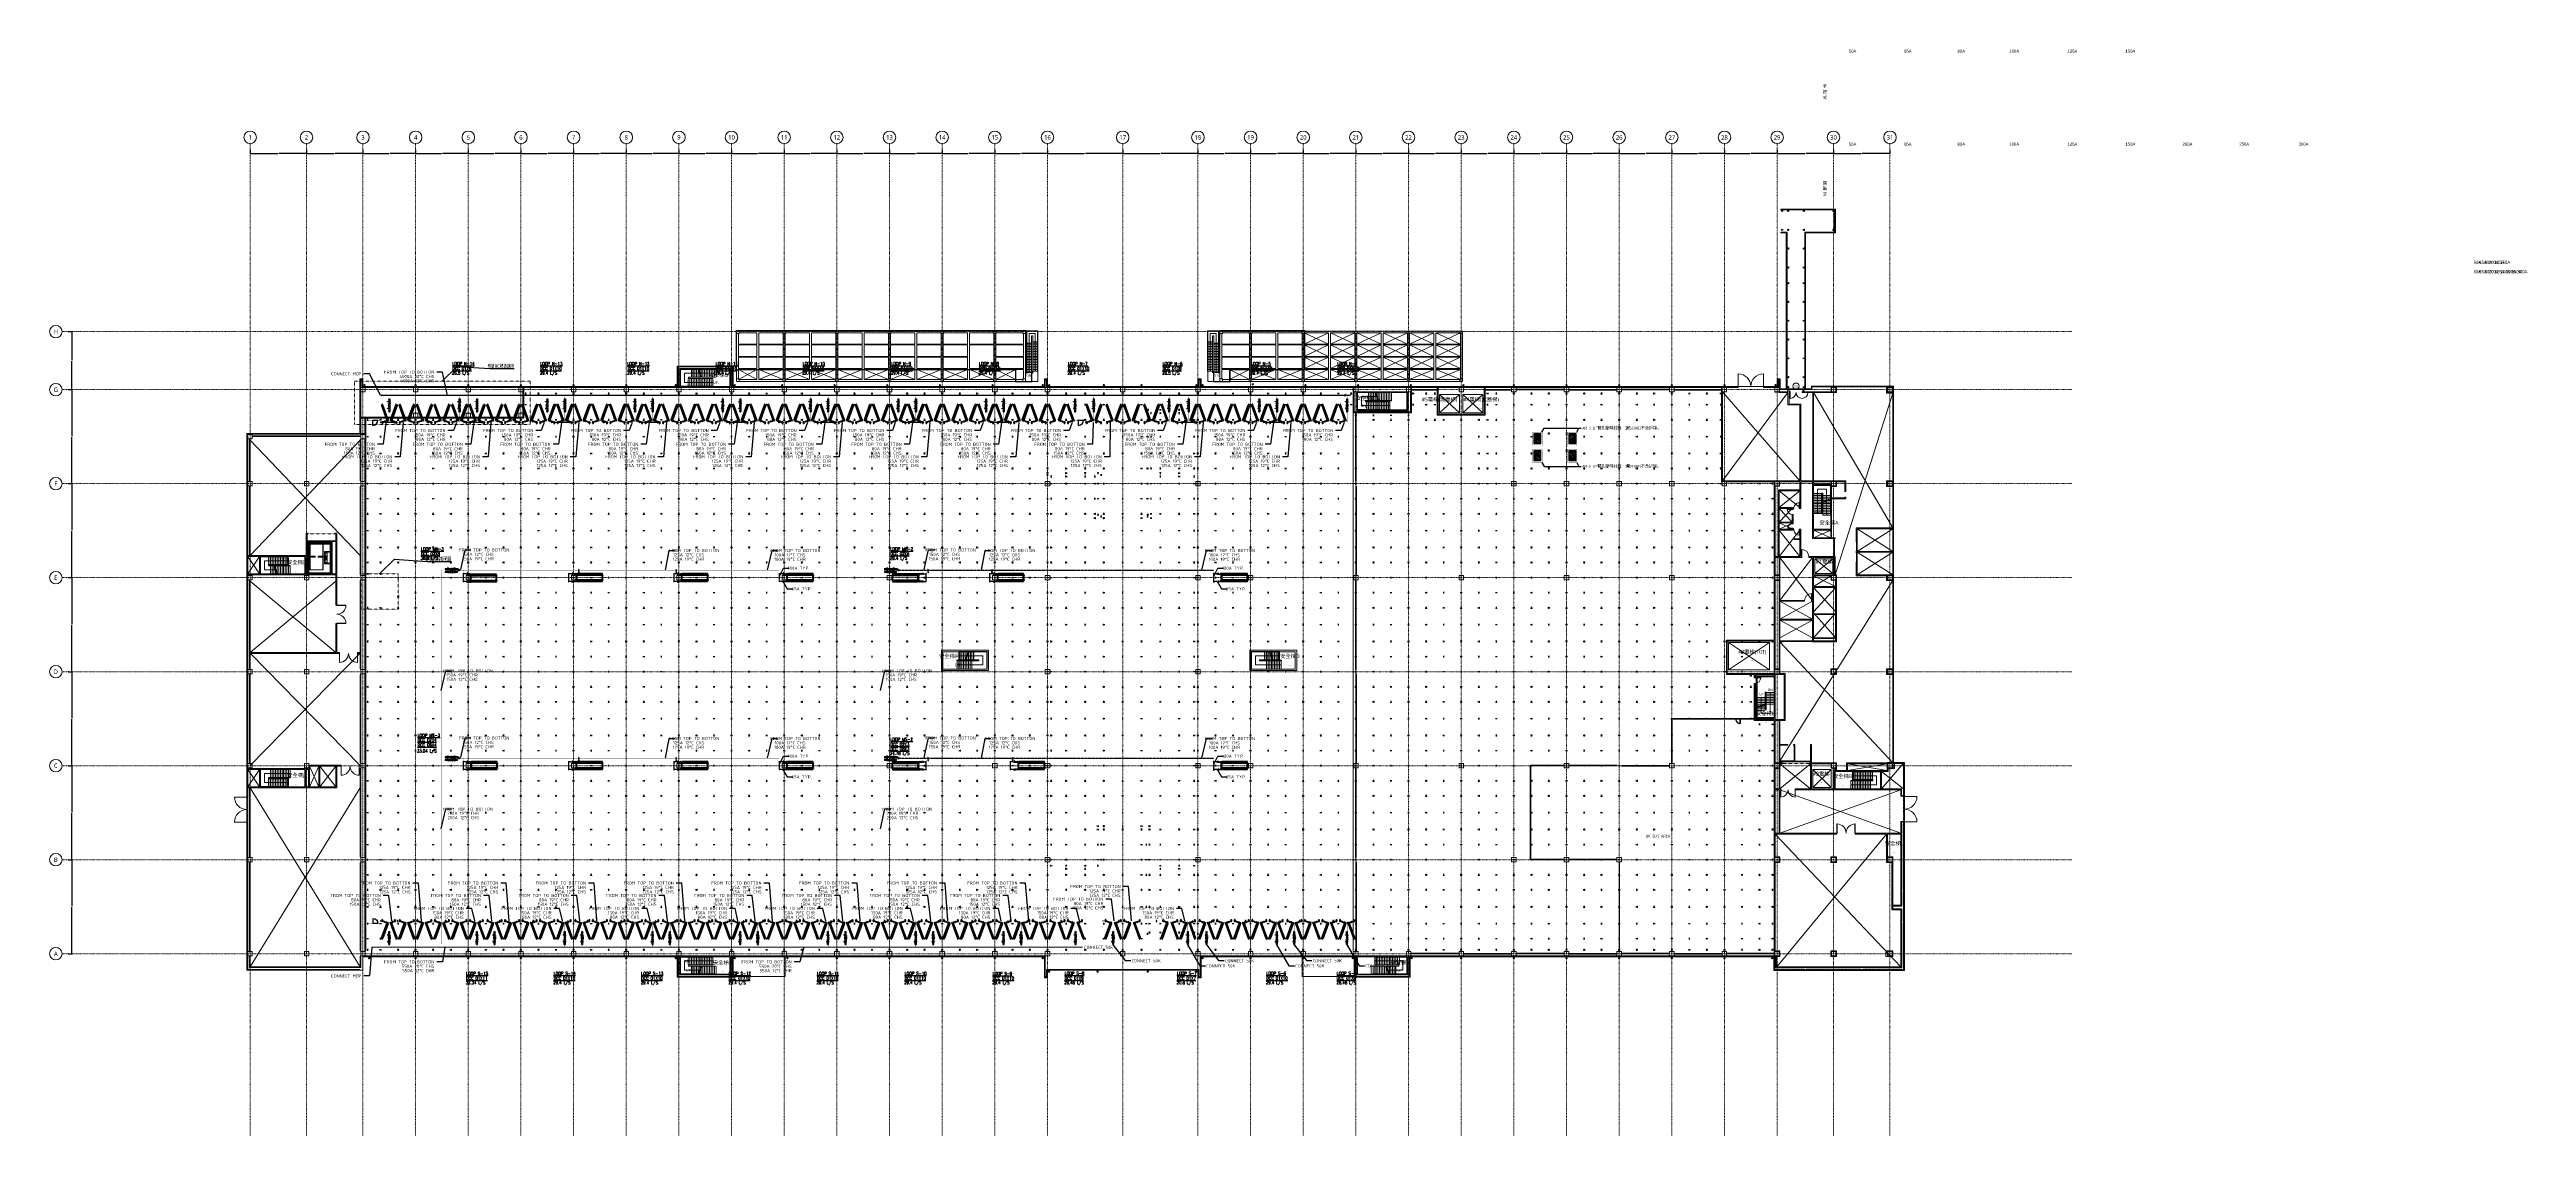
# Model space of a CAD drawing. Extents: x -32000 to 363140, y -29000 to 144266.
import ezdxf
from ezdxf.enums import TextEntityAlignment as Align

# ---------------------------------------------------------------- set-up
doc = ezdxf.new("R2010")
doc.units = 0
doc.header["$LTSCALE"] = 10
for name, pattern in [('H12PL25$0$HIDDEN', [0.4, 0.3, -0.1]), ('H12PL25$0$JJP_三點線', [0.9, 0.3, -0.15, 0, -0.15, 0, -0.15, 0, -0.15]), ('H12PL25$0$JJP_虛線(退縮線、投影線、地下室範圍、非屬本工程、圖面分區)', [0.45, 0.3, -0.15]), ('H12PL25$0$TAI_虛線', [5.644, 2.822, -2.822]), ('H12PL25$0$Wipeout_Contour', [1, 0, -1]), ('H12PL25$0$虛線', [0.846667, 0.423333, -0.423333]), ('XFDP20$0$HIDDEN', [0.3, 0.2, -0.1]), ('XFDP20$0$PHANTOM2', [1.25, 0.625, -0.125, 0.125, -0.125, 0.125, -0.125]), ('XFM1P20-200k$0$CENTER', [2, 1.25, -0.25, 0.25, -0.25]), ('XFM1P20-200k$0$CENTER2', [1.125, 0.75, -0.125, 0.125, -0.125]), ('XFM1Q20-200k$0$CENTER', [2, 1.25, -0.25, 0.25, -0.25]), ('XFM1Q20-200k$0$CENTER2', [1.125, 0.75, -0.125, 0.125, -0.125])]:
    doc.linetypes.add(name, pattern=pattern)
for name, color, linetype in [('H12PL25$0$A-DIM', 252, 'Continuous'), ('H12PL25$0$A-OBJE-2D', 252, 'Continuous'), ('H12PL25$0$A-OBJE-MEP', 252, 'Continuous'), ('H12PL25$0$A-RAIL', 252, 'Continuous'), ('H12PL25$0$A-STRS', 252, 'Continuous'), ('H12PL25$0$A-TEXT', 252, 'Continuous'), ('H12PL25$0$A-TEXT-修改說明.200K', 252, 'Continuous'), ('H12PL25$0$A-WALL-EX', 252, 'Continuous'), ('H12PL25$0$A-WALL-IN', 252, 'Continuous'), ('H12PL25$0$A-WINDOW', 252, 'Continuous'), ('H12PL25$0$A-ZONE', 252, 'Continuous'), ('H12PL25$0$D label', 252, 'Continuous'), ('H12PL25$0$Door', 252, 'Continuous'), ('H12PL25$0$Hattch', 252, 'Continuous'), ('H12PL25$0$L20_31_ELV', 252, 'Continuous'), ('H12PL25$0$L20_31_SIAGE1', 252, 'Continuous'), ('H12PL25$0$L20_31_SIAGE3', 252, 'Continuous'), ('H12PL25$0$L20_31_STEEL2', 252, 'Continuous'), ('H12PL25$0$S-BEAM-SHOW', 252, 'Continuous'), ('H12PL25$0$S-COL', 252, 'Continuous'), ('H12PL25$0$S-GRID', 252, 'Continuous'), ('H12PL25$0$S-SLAB-SHOW', 252, 'Continuous'), ('H12PL25$0$Window', 252, 'Continuous'), ('XFDP20$0$A-Cancel Notes', 90, 'Continuous'), ('XFDP20$0$A-CR-TXT', 2, 'Continuous'), ('XFDP20$0$A-Door (8K)', 2, 'Continuous'), ('XFDP20$0$A-Partition-Col (50K)', 1, 'Continuous'), ('XFDP20$0$A-STEEL SHEET_STK', 201, 'Continuous'), ('XFDP20$0$A-W-P3_(50K)', 2, 'Continuous'), ('XFDP20$0$A-W-P3_(8K)', 2, 'Continuous'), ('XFDP20$0$A-W-R1 (Rockwool) (50K)', 2, 'Continuous'), ('XFDP20$0$A-W-R1 (Rockwool) (8K)', 2, 'Continuous'), ('XFM1P20-200k$0$$0$M-PIPE-TEXT', 3, 'Continuous'), ('XFM1P20-200k$0$$0$M-PIPE-TEXT-ARROR', 91, 'Continuous'), ('XFM1P20-200k$0$12P7-M-SUP-DCC-L1', 7, 'Continuous'), ('XFM1P20-200k$0$12P7-M-SUP-DCC-L2', 3, 'Continuous'), ('XFM1P20-200k$0$FRAME', 4, 'Continuous'), ('XFM1P20-200k$0$M-PIPE-CHWR20', 110, 'Continuous'), ('XFM1P20-200k$0$M-PIPE-CHWR20_CL', 111, 'XFM1P20-200k$0$CENTER'), ('XFM1P20-200k$0$M-PIPE-CHWS12', 130, 'Continuous'), ('XFM1P20-200k$0$M-PIPE-CHWS12_CL', 132, 'XFM1P20-200k$0$CENTER2'), ('XFM1Q20-200k$0$12P7-M-SUP-DCC-L1', 7, 'Continuous'), ('XFM1Q20-200k$0$12P7-M-SUP-DCC-L2', 3, 'Continuous'), ('XFM1Q20-200k$0$C-CDCC', 22, 'Continuous'), ('XFM1Q20-200k$0$M-CWTR-TEXT', 4, 'Continuous'), ('XFM1Q20-200k$0$M-PIPE-CHWR20', 110, 'Continuous'), ('XFM1Q20-200k$0$M-PIPE-CHWS12', 130, 'Continuous'), ('XFM1Q20-200k$0$M-PIPE-CHWS12_CL', 132, 'XFM1Q20-200k$0$CENTER2'), ('XFM1Q20-200k$0$MAU&DCC Valve Station$0$M-CWTR-VAVE', 4, 'Continuous'), ('XFM1Q20-200k$0$U-PCW-V', 2, 'Continuous')]:
    doc.layers.add(name, color=color, linetype=linetype)
doc.styles.add('H12PL25$0$dim-txt', font='isocp.shx', dxfattribs={"width": 0.7, "bigfont": 'chineset.shx'})
doc.styles.add('H12PL25$0$Standard', font='', dxfattribs={"width": 0.8})
doc.styles.add('XFDP20$0$AA-TXT', font='isocp.shx', dxfattribs={"width": 0.8, "bigfont": 'china.shx'})
doc.styles.add('XFM1P20-200k$0$$0$aa-txt', font='isocp.shx', dxfattribs={"bigfont": 'chineset.shx'})
doc.styles.add('XFM1P20-200k$0$AU101S01', font='AU101S01.shx', dxfattribs={"bigfont": 'dayus.shx'})
doc.styles.add('XFM1Q20-200k$0$12P7-XCM2P10$0$AA-TXT', font='simplex.shx', dxfattribs={"bigfont": 'china.shx'})
doc.styles.add('XFM1Q20-200k$0$aa-txt', font='isocp.shx', dxfattribs={"bigfont": 'chineset.shx'})
doc.styles.get('H12PL25$0$Standard').set_extended_font_data('Microsoft JhengHei')
doc.dimstyles.new('H12PL25$0$ARCH-dim-200MM', dxfattribs={"dimscale": 200, "dimtxt": 0.3, "dimasz": 0.1, "dimexe": 0.1, "dimexo": 0.1, "dimgap": 0.05, "dimtad": 1, "dimdec": 0, "dimlfac": 10, "dimrnd": 0.5, "dimdsep": 46, "dimtxsty": 'H12PL25$0$dim-txt', "dimblk": 'H12PL25$0$_Dot', "dimcen": 2, "dimclrd": 256, "dimclre": 256, "dimclrt": 256, "dimadec": 0, "dimazin": 0, "dimtfac": 1, "dimtix": 1, "dimtmove": 2, "dimatfit": 3, "dimldrblk": 'H12PL25$0$_OBLIQUE', "dimfxl": 1, "dimtvp": 1, "dimtolj": 1, "dimarcsym": 0})
doc.dimstyles.new('XFDP20$0$adim-10', dxfattribs={"dimscale": 1000, "dimtxt": 0.25, "dimasz": 0.25, "dimexe": 0.1, "dimexo": 0.5, "dimgap": 0.15, "dimtad": 0, "dimdec": 4, "dimzin": 0, "dimdsep": 46, "dimtxsty": 'XFDP20$0$AA-TXT', "dimcen": 2.5, "dimclrd": 2, "dimclre": 2, "dimclrt": 256, "dimadec": 0, "dimazin": 0, "dimtfac": 1, "dimtdec": 4, "dimtmove": 0, "dimatfit": 3, "dimfxl": 1, "dimtolj": 1, "dimtzin": 0, "dimarcsym": 0})
doc.dimstyles.new('XFM1P20-200k$0$$0$adim-200', dxfattribs={"dimscale": 200, "dimtxt": 0.3, "dimasz": 2.5, "dimexe": 0.1, "dimexo": 0.5, "dimgap": 0.15, "dimtad": 0, "dimdec": 4, "dimzin": 3, "dimdsep": 46, "dimtxsty": 'XFM1P20-200k$0$$0$aa-txt', "dimcen": 2.5, "dimclrd": 256, "dimclre": 256, "dimclrt": 256, "dimadec": 0, "dimazin": 0, "dimtfac": 1, "dimtdec": 4, "dimtmove": 0, "dimatfit": 3, "dimfxl": 1, "dimtolj": 1, "dimtzin": 0, "dimarcsym": 0})

# ---------------------------------------------------------------- blocks, each defined once
blk = doc.blocks.new('*D87')
at = {"layer": 'DEFPOINTS', "color": 0, "linetype": 'Continuous', "transparency": 16777216}
for p in [(-29000, 99250), (-29000, 90000), (-28420, 90000)]:
    blk.add_point(p, dxfattribs=at)
at = {"layer": 'H12PL25$0$A-DIM', "linetype": 'Continuous', "lineweight": -2, "transparency": 16777216}
for p, q in [((-28980, 99250), (-28400, 99250)), ((-28420, 99230), (-28420, 94703)), ((-28420, 90020), (-28420, 94547)), ((-28980, 90000), (-28400, 90000))]:
    blk.add_line(p, q, dxfattribs=at)
at = {"layer": 'H12PL25$0$A-DIM', "linetype": 'Continuous', "lineweight": 0, "transparency": 16777216, "insert": (-28420, 94625), "char_height": 60, "attachment_point": 5, "rotation": 90, "style": 'H12PL25$0$dim-txt'}
blk.add_mtext('\\A1;92500', dxfattribs=at)
blk = doc.blocks.new('H12PL25$0$_Dot')
blk = doc.blocks.new('H12PL25$0$_OBLIQUE')
at = {"color": 0, "linetype": 'ByBlock', "lineweight": -2}
blk.add_line((-0.5, -0.5), (0.5, 0.5), dxfattribs=at)
blk = doc.blocks.new('*D88')
at = {"layer": 'DEFPOINTS', "color": 0, "linetype": 'Continuous', "transparency": 16777216}
for p in [(-29000, 90000), (-29000, 75000), (-28420, 75000)]:
    blk.add_point(p, dxfattribs=at)
at = {"layer": 'H12PL25$0$A-DIM', "linetype": 'Continuous', "lineweight": -2, "transparency": 16777216}
for p, q in [((-28980, 90000), (-28400, 90000)), ((-28420, 89980), (-28420, 82588)), ((-28420, 75020), (-28420, 82412)), ((-28980, 75000), (-28400, 75000))]:
    blk.add_line(p, q, dxfattribs=at)
at = {"layer": 'H12PL25$0$A-DIM', "linetype": 'Continuous', "lineweight": 0, "transparency": 16777216, "insert": (-28420, 82500), "char_height": 60, "attachment_point": 5, "rotation": 90, "style": 'H12PL25$0$dim-txt'}
blk.add_mtext('\\A1;150000', dxfattribs=at)
blk = doc.blocks.new('*D89')
at = {"layer": 'DEFPOINTS', "color": 0, "linetype": 'Continuous', "transparency": 16777216}
for p in [(-29000, 75000), (-29000, 60000), (-28420, 60000)]:
    blk.add_point(p, dxfattribs=at)
at = {"layer": 'H12PL25$0$A-DIM', "linetype": 'Continuous', "lineweight": -2, "transparency": 16777216}
for p, q in [((-28980, 75000), (-28400, 75000)), ((-28420, 74980), (-28420, 67588)), ((-28420, 60020), (-28420, 67412)), ((-28980, 60000), (-28400, 60000))]:
    blk.add_line(p, q, dxfattribs=at)
at = {"layer": 'H12PL25$0$A-DIM', "linetype": 'Continuous', "lineweight": 0, "transparency": 16777216, "insert": (-28420, 67500), "char_height": 60, "attachment_point": 5, "rotation": 90, "style": 'H12PL25$0$dim-txt'}
blk.add_mtext('\\A1;150000', dxfattribs=at)
blk = doc.blocks.new('*D90')
at = {"layer": 'DEFPOINTS', "color": 0, "linetype": 'Continuous', "transparency": 16777216}
for p in [(-29000, 60000), (-29000, 45000), (-28420, 45000)]:
    blk.add_point(p, dxfattribs=at)
at = {"layer": 'H12PL25$0$A-DIM', "linetype": 'Continuous', "lineweight": -2, "transparency": 16777216}
for p, q in [((-28980, 60000), (-28400, 60000)), ((-28420, 59980), (-28420, 52588)), ((-28420, 45020), (-28420, 52412)), ((-28980, 45000), (-28400, 45000))]:
    blk.add_line(p, q, dxfattribs=at)
at = {"layer": 'H12PL25$0$A-DIM', "linetype": 'Continuous', "lineweight": 0, "transparency": 16777216, "insert": (-28420, 52500), "char_height": 60, "attachment_point": 5, "rotation": 90, "style": 'H12PL25$0$dim-txt'}
blk.add_mtext('\\A1;150000', dxfattribs=at)
blk = doc.blocks.new('*D91')
at = {"layer": 'DEFPOINTS', "color": 0, "linetype": 'Continuous', "transparency": 16777216}
for p in [(-29000, 45000), (-29000, 30000), (-28420, 30000)]:
    blk.add_point(p, dxfattribs=at)
at = {"layer": 'H12PL25$0$A-DIM', "linetype": 'Continuous', "lineweight": -2, "transparency": 16777216}
for p, q in [((-28980, 45000), (-28400, 45000)), ((-28420, 44980), (-28420, 37588)), ((-28420, 30020), (-28420, 37412)), ((-28980, 30000), (-28400, 30000))]:
    blk.add_line(p, q, dxfattribs=at)
at = {"layer": 'H12PL25$0$A-DIM', "linetype": 'Continuous', "lineweight": 0, "transparency": 16777216, "insert": (-28420, 37500), "char_height": 60, "attachment_point": 5, "rotation": 90, "style": 'H12PL25$0$dim-txt'}
blk.add_mtext('\\A1;150000', dxfattribs=at)
blk = doc.blocks.new('*D92')
at = {"layer": 'DEFPOINTS', "color": 0, "linetype": 'Continuous', "transparency": 16777216}
for p in [(-29000, 30000), (-29000, 15000), (-28420, 15000)]:
    blk.add_point(p, dxfattribs=at)
at = {"layer": 'H12PL25$0$A-DIM', "linetype": 'Continuous', "lineweight": -2, "transparency": 16777216}
for p, q in [((-28980, 30000), (-28400, 30000)), ((-28420, 29980), (-28420, 22588)), ((-28420, 15020), (-28420, 22412)), ((-28980, 15000), (-28400, 15000))]:
    blk.add_line(p, q, dxfattribs=at)
at = {"layer": 'H12PL25$0$A-DIM', "linetype": 'Continuous', "lineweight": 0, "transparency": 16777216, "insert": (-28420, 22500), "char_height": 60, "attachment_point": 5, "rotation": 90, "style": 'H12PL25$0$dim-txt'}
blk.add_mtext('\\A1;150000', dxfattribs=at)
blk = doc.blocks.new('*D93')
at = {"layer": 'DEFPOINTS', "color": 0, "linetype": 'Continuous', "transparency": 16777216}
for p in [(-29000, 15000), (-29000, 0), (-28420, 0)]:
    blk.add_point(p, dxfattribs=at)
at = {"layer": 'H12PL25$0$A-DIM', "linetype": 'Continuous', "lineweight": -2, "transparency": 16777216}
for p, q in [((-28980, 15000), (-28400, 15000)), ((-28420, 14980), (-28420, 7588)), ((-28420, 20), (-28420, 7412)), ((-28980, 0), (-28400, 0))]:
    blk.add_line(p, q, dxfattribs=at)
at = {"layer": 'H12PL25$0$A-DIM', "linetype": 'Continuous', "lineweight": 0, "transparency": 16777216, "insert": (-28420, 7500), "char_height": 60, "attachment_point": 5, "rotation": 90, "style": 'H12PL25$0$dim-txt'}
blk.add_mtext('\\A1;150000', dxfattribs=at)
blk = doc.blocks.new('*D94')
at = {"layer": 'DEFPOINTS', "color": 0, "linetype": 'Continuous', "transparency": 16777216}
for p in [(0, 128250), (9000, 128250), (9000, 127670)]:
    blk.add_point(p, dxfattribs=at)
at = {"layer": 'H12PL25$0$A-DIM', "linetype": 'Continuous', "lineweight": -2, "transparency": 16777216}
for p, q in [((0, 128230), (0, 127650)), ((20, 127670), (4422, 127670)), ((8980, 127670), (4578, 127670)), ((9000, 128230), (9000, 127650))]:
    blk.add_line(p, q, dxfattribs=at)
at = {"layer": 'H12PL25$0$A-DIM', "linetype": 'Continuous', "lineweight": 0, "transparency": 16777216, "insert": (4500, 127670), "char_height": 60, "attachment_point": 5, "style": 'H12PL25$0$dim-txt'}
blk.add_mtext('\\A1;90000', dxfattribs=at)
blk = doc.blocks.new('*D95')
at = {"layer": 'DEFPOINTS', "color": 0, "linetype": 'Continuous', "transparency": 16777216}
for p in [(9000, 128250), (18000, 128250), (18000, 127670)]:
    blk.add_point(p, dxfattribs=at)
at = {"layer": 'H12PL25$0$A-DIM', "linetype": 'Continuous', "lineweight": -2, "transparency": 16777216}
for p, q in [((9000, 128230), (9000, 127650)), ((9020, 127670), (13422, 127670)), ((17980, 127670), (13578, 127670)), ((18000, 128230), (18000, 127650))]:
    blk.add_line(p, q, dxfattribs=at)
at = {"layer": 'H12PL25$0$A-DIM', "linetype": 'Continuous', "lineweight": 0, "transparency": 16777216, "insert": (13500, 127670), "char_height": 60, "attachment_point": 5, "style": 'H12PL25$0$dim-txt'}
blk.add_mtext('\\A1;90000', dxfattribs=at)
blk = doc.blocks.new('*D96')
at = {"layer": 'DEFPOINTS', "color": 0, "linetype": 'Continuous', "transparency": 16777216}
for p in [(18000, 128250), (26400, 128250), (26400, 127670)]:
    blk.add_point(p, dxfattribs=at)
at = {"layer": 'H12PL25$0$A-DIM', "linetype": 'Continuous', "lineweight": -2, "transparency": 16777216}
for p, q in [((18000, 128230), (18000, 127650)), ((18020, 127670), (22121, 127670)), ((26380, 127670), (22279, 127670)), ((26400, 128230), (26400, 127650))]:
    blk.add_line(p, q, dxfattribs=at)
at = {"layer": 'H12PL25$0$A-DIM', "linetype": 'Continuous', "lineweight": 0, "transparency": 16777216, "insert": (22200, 127670), "char_height": 60, "attachment_point": 5, "style": 'H12PL25$0$dim-txt'}
blk.add_mtext('\\A1;84000', dxfattribs=at)
blk = doc.blocks.new('*D97')
at = {"layer": 'DEFPOINTS', "color": 0, "linetype": 'Continuous', "transparency": 16777216}
for p in [(26400, 128250), (34800, 128250), (34800, 127670)]:
    blk.add_point(p, dxfattribs=at)
at = {"layer": 'H12PL25$0$A-DIM', "linetype": 'Continuous', "lineweight": -2, "transparency": 16777216}
for p, q in [((26400, 128230), (26400, 127650)), ((26420, 127670), (30521, 127670)), ((34780, 127670), (30679, 127670)), ((34800, 128230), (34800, 127650))]:
    blk.add_line(p, q, dxfattribs=at)
at = {"layer": 'H12PL25$0$A-DIM', "linetype": 'Continuous', "lineweight": 0, "transparency": 16777216, "insert": (30600, 127670), "char_height": 60, "attachment_point": 5, "style": 'H12PL25$0$dim-txt'}
blk.add_mtext('\\A1;84000', dxfattribs=at)
blk = doc.blocks.new('*D98')
at = {"layer": 'DEFPOINTS', "color": 0, "linetype": 'Continuous', "transparency": 16777216}
for p in [(34800, 128250), (43200, 128250), (43200, 127670)]:
    blk.add_point(p, dxfattribs=at)
at = {"layer": 'H12PL25$0$A-DIM', "linetype": 'Continuous', "lineweight": -2, "transparency": 16777216}
for p, q in [((34800, 128230), (34800, 127650)), ((34820, 127670), (38921, 127670)), ((43180, 127670), (39079, 127670)), ((43200, 128230), (43200, 127650))]:
    blk.add_line(p, q, dxfattribs=at)
at = {"layer": 'H12PL25$0$A-DIM', "linetype": 'Continuous', "lineweight": 0, "transparency": 16777216, "insert": (39000, 127670), "char_height": 60, "attachment_point": 5, "style": 'H12PL25$0$dim-txt'}
blk.add_mtext('\\A1;84000', dxfattribs=at)
blk = doc.blocks.new('*D99')
at = {"layer": 'DEFPOINTS', "color": 0, "linetype": 'Continuous', "transparency": 16777216}
for p in [(43200, 128250), (51600, 128250), (51600, 127670)]:
    blk.add_point(p, dxfattribs=at)
at = {"layer": 'H12PL25$0$A-DIM', "linetype": 'Continuous', "lineweight": -2, "transparency": 16777216}
for p, q in [((43200, 128230), (43200, 127650)), ((43220, 127670), (47321, 127670)), ((51580, 127670), (47479, 127670)), ((51600, 128230), (51600, 127650))]:
    blk.add_line(p, q, dxfattribs=at)
at = {"layer": 'H12PL25$0$A-DIM', "linetype": 'Continuous', "lineweight": 0, "transparency": 16777216, "insert": (47400, 127670), "char_height": 60, "attachment_point": 5, "style": 'H12PL25$0$dim-txt'}
blk.add_mtext('\\A1;84000', dxfattribs=at)
blk = doc.blocks.new('*D100')
at = {"layer": 'DEFPOINTS', "color": 0, "linetype": 'Continuous', "transparency": 16777216}
for p in [(51600, 128250), (60000, 128250), (60000, 127670)]:
    blk.add_point(p, dxfattribs=at)
at = {"layer": 'H12PL25$0$A-DIM', "linetype": 'Continuous', "lineweight": -2, "transparency": 16777216}
for p, q in [((51600, 128230), (51600, 127650)), ((51620, 127670), (55721, 127670)), ((59980, 127670), (55879, 127670)), ((60000, 128230), (60000, 127650))]:
    blk.add_line(p, q, dxfattribs=at)
at = {"layer": 'H12PL25$0$A-DIM', "linetype": 'Continuous', "lineweight": 0, "transparency": 16777216, "insert": (55800, 127670), "char_height": 60, "attachment_point": 5, "style": 'H12PL25$0$dim-txt'}
blk.add_mtext('\\A1;84000', dxfattribs=at)
blk = doc.blocks.new('*D101')
at = {"layer": 'DEFPOINTS', "color": 0, "linetype": 'Continuous', "transparency": 16777216}
for p in [(60000, 128250), (68400, 128250), (68400, 127670)]:
    blk.add_point(p, dxfattribs=at)
at = {"layer": 'H12PL25$0$A-DIM', "linetype": 'Continuous', "lineweight": -2, "transparency": 16777216}
for p, q in [((60000, 128230), (60000, 127650)), ((60020, 127670), (64121, 127670)), ((68380, 127670), (64279, 127670)), ((68400, 128230), (68400, 127650))]:
    blk.add_line(p, q, dxfattribs=at)
at = {"layer": 'H12PL25$0$A-DIM', "linetype": 'Continuous', "lineweight": 0, "transparency": 16777216, "insert": (64200, 127670), "char_height": 60, "attachment_point": 5, "style": 'H12PL25$0$dim-txt'}
blk.add_mtext('\\A1;84000', dxfattribs=at)
blk = doc.blocks.new('*D102')
at = {"layer": 'DEFPOINTS', "color": 0, "linetype": 'Continuous', "transparency": 16777216}
for p in [(68400, 128250), (76800, 128250), (76800, 127670)]:
    blk.add_point(p, dxfattribs=at)
at = {"layer": 'H12PL25$0$A-DIM', "linetype": 'Continuous', "lineweight": -2, "transparency": 16777216}
for p, q in [((68400, 128230), (68400, 127650)), ((68420, 127670), (72521, 127670)), ((76780, 127670), (72679, 127670)), ((76800, 128230), (76800, 127650))]:
    blk.add_line(p, q, dxfattribs=at)
at = {"layer": 'H12PL25$0$A-DIM', "linetype": 'Continuous', "lineweight": 0, "transparency": 16777216, "insert": (72600, 127670), "char_height": 60, "attachment_point": 5, "style": 'H12PL25$0$dim-txt'}
blk.add_mtext('\\A1;84000', dxfattribs=at)
blk = doc.blocks.new('*D103')
at = {"layer": 'DEFPOINTS', "color": 0, "linetype": 'Continuous', "transparency": 16777216}
for p in [(76800, 128250), (85200, 128250), (85200, 127670)]:
    blk.add_point(p, dxfattribs=at)
at = {"layer": 'H12PL25$0$A-DIM', "linetype": 'Continuous', "lineweight": -2, "transparency": 16777216}
for p, q in [((76800, 128230), (76800, 127650)), ((76820, 127670), (80921, 127670)), ((85180, 127670), (81079, 127670)), ((85200, 128230), (85200, 127650))]:
    blk.add_line(p, q, dxfattribs=at)
at = {"layer": 'H12PL25$0$A-DIM', "linetype": 'Continuous', "lineweight": 0, "transparency": 16777216, "insert": (81000, 127670), "char_height": 60, "attachment_point": 5, "style": 'H12PL25$0$dim-txt'}
blk.add_mtext('\\A1;84000', dxfattribs=at)
blk = doc.blocks.new('*D104')
at = {"layer": 'DEFPOINTS', "color": 0, "linetype": 'Continuous', "transparency": 16777216}
for p in [(85200, 128250), (93600, 128250), (93600, 127670)]:
    blk.add_point(p, dxfattribs=at)
at = {"layer": 'H12PL25$0$A-DIM', "linetype": 'Continuous', "lineweight": -2, "transparency": 16777216}
for p, q in [((85200, 128230), (85200, 127650)), ((85220, 127670), (89321, 127670)), ((93580, 127670), (89479, 127670)), ((93600, 128230), (93600, 127650))]:
    blk.add_line(p, q, dxfattribs=at)
at = {"layer": 'H12PL25$0$A-DIM', "linetype": 'Continuous', "lineweight": 0, "transparency": 16777216, "insert": (89400, 127670), "char_height": 60, "attachment_point": 5, "style": 'H12PL25$0$dim-txt'}
blk.add_mtext('\\A1;84000', dxfattribs=at)
blk = doc.blocks.new('*D105')
at = {"layer": 'DEFPOINTS', "color": 0, "linetype": 'Continuous', "transparency": 16777216}
for p in [(93600, 128250), (102000, 128250), (102000, 127670)]:
    blk.add_point(p, dxfattribs=at)
at = {"layer": 'H12PL25$0$A-DIM', "linetype": 'Continuous', "lineweight": -2, "transparency": 16777216}
for p, q in [((93600, 128230), (93600, 127650)), ((93620, 127670), (97721, 127670)), ((101980, 127670), (97879, 127670)), ((102000, 128230), (102000, 127650))]:
    blk.add_line(p, q, dxfattribs=at)
at = {"layer": 'H12PL25$0$A-DIM', "linetype": 'Continuous', "lineweight": 0, "transparency": 16777216, "insert": (97800, 127670), "char_height": 60, "attachment_point": 5, "style": 'H12PL25$0$dim-txt'}
blk.add_mtext('\\A1;84000', dxfattribs=at)
blk = doc.blocks.new('*D106')
at = {"layer": 'DEFPOINTS', "color": 0, "linetype": 'Continuous', "transparency": 16777216}
for p in [(102000, 128250), (110400, 128250), (110400, 127670)]:
    blk.add_point(p, dxfattribs=at)
at = {"layer": 'H12PL25$0$A-DIM', "linetype": 'Continuous', "lineweight": -2, "transparency": 16777216}
for p, q in [((102000, 128230), (102000, 127650)), ((102020, 127670), (106121, 127670)), ((110380, 127670), (106279, 127670)), ((110400, 128230), (110400, 127650))]:
    blk.add_line(p, q, dxfattribs=at)
at = {"layer": 'H12PL25$0$A-DIM', "linetype": 'Continuous', "lineweight": 0, "transparency": 16777216, "insert": (106200, 127670), "char_height": 60, "attachment_point": 5, "style": 'H12PL25$0$dim-txt'}
blk.add_mtext('\\A1;84000', dxfattribs=at)
blk = doc.blocks.new('*D107')
at = {"layer": 'DEFPOINTS', "color": 0, "linetype": 'Continuous', "transparency": 16777216}
for p in [(110400, 128250), (118800, 128250), (118800, 127670)]:
    blk.add_point(p, dxfattribs=at)
at = {"layer": 'H12PL25$0$A-DIM', "linetype": 'Continuous', "lineweight": -2, "transparency": 16777216}
for p, q in [((110400, 128230), (110400, 127650)), ((110420, 127670), (114521, 127670)), ((118780, 127670), (114679, 127670)), ((118800, 128230), (118800, 127650))]:
    blk.add_line(p, q, dxfattribs=at)
at = {"layer": 'H12PL25$0$A-DIM', "linetype": 'Continuous', "lineweight": 0, "transparency": 16777216, "insert": (114600, 127670), "char_height": 60, "attachment_point": 5, "style": 'H12PL25$0$dim-txt'}
blk.add_mtext('\\A1;84000', dxfattribs=at)
blk = doc.blocks.new('*D108')
at = {"layer": 'DEFPOINTS', "color": 0, "linetype": 'Continuous', "transparency": 16777216}
for p in [(118800, 128250), (127200, 128250), (127200, 127670)]:
    blk.add_point(p, dxfattribs=at)
at = {"layer": 'H12PL25$0$A-DIM', "linetype": 'Continuous', "lineweight": -2, "transparency": 16777216}
for p, q in [((118800, 128230), (118800, 127650)), ((118820, 127670), (122921, 127670)), ((127180, 127670), (123079, 127670)), ((127200, 128230), (127200, 127650))]:
    blk.add_line(p, q, dxfattribs=at)
at = {"layer": 'H12PL25$0$A-DIM', "linetype": 'Continuous', "lineweight": 0, "transparency": 16777216, "insert": (123000, 127670), "char_height": 60, "attachment_point": 5, "style": 'H12PL25$0$dim-txt'}
blk.add_mtext('\\A1;84000', dxfattribs=at)
blk = doc.blocks.new('*D109')
at = {"layer": 'DEFPOINTS', "color": 0, "linetype": 'Continuous', "transparency": 16777216}
for p in [(127200, 128250), (139200, 128250), (139200, 127670)]:
    blk.add_point(p, dxfattribs=at)
at = {"layer": 'H12PL25$0$A-DIM', "linetype": 'Continuous', "lineweight": -2, "transparency": 16777216}
for p, q in [((127200, 128230), (127200, 127650)), ((127220, 127670), (133112, 127670)), ((139180, 127670), (133288, 127670)), ((139200, 128230), (139200, 127650))]:
    blk.add_line(p, q, dxfattribs=at)
at = {"layer": 'H12PL25$0$A-DIM', "linetype": 'Continuous', "lineweight": 0, "transparency": 16777216, "insert": (133200, 127670), "char_height": 60, "attachment_point": 5, "style": 'H12PL25$0$dim-txt'}
blk.add_mtext('\\A1;120000', dxfattribs=at)
blk = doc.blocks.new('*D110')
at = {"layer": 'DEFPOINTS', "color": 0, "linetype": 'Continuous', "transparency": 16777216}
for p in [(139200, 128250), (151200, 128250), (151200, 127670)]:
    blk.add_point(p, dxfattribs=at)
at = {"layer": 'H12PL25$0$A-DIM', "linetype": 'Continuous', "lineweight": -2, "transparency": 16777216}
for p, q in [((139200, 128230), (139200, 127650)), ((139220, 127670), (145112, 127670)), ((151180, 127670), (145288, 127670)), ((151200, 128230), (151200, 127650))]:
    blk.add_line(p, q, dxfattribs=at)
at = {"layer": 'H12PL25$0$A-DIM', "linetype": 'Continuous', "lineweight": 0, "transparency": 16777216, "insert": (145200, 127670), "char_height": 60, "attachment_point": 5, "style": 'H12PL25$0$dim-txt'}
blk.add_mtext('\\A1;120000', dxfattribs=at)
blk = doc.blocks.new('*D111')
at = {"layer": 'DEFPOINTS', "color": 0, "linetype": 'Continuous', "transparency": 16777216}
for p in [(151200, 128250), (159600, 128250), (159600, 127670)]:
    blk.add_point(p, dxfattribs=at)
at = {"layer": 'H12PL25$0$A-DIM', "linetype": 'Continuous', "lineweight": -2, "transparency": 16777216}
for p, q in [((151200, 128230), (151200, 127650)), ((151220, 127670), (155321, 127670)), ((159580, 127670), (155479, 127670)), ((159600, 128230), (159600, 127650))]:
    blk.add_line(p, q, dxfattribs=at)
at = {"layer": 'H12PL25$0$A-DIM', "linetype": 'Continuous', "lineweight": 0, "transparency": 16777216, "insert": (155400, 127670), "char_height": 60, "attachment_point": 5, "style": 'H12PL25$0$dim-txt'}
blk.add_mtext('\\A1;84000', dxfattribs=at)
blk = doc.blocks.new('*D112')
at = {"layer": 'DEFPOINTS', "color": 0, "linetype": 'Continuous', "transparency": 16777216}
for p in [(159600, 128250), (168000, 128250), (168000, 127670)]:
    blk.add_point(p, dxfattribs=at)
at = {"layer": 'H12PL25$0$A-DIM', "linetype": 'Continuous', "lineweight": -2, "transparency": 16777216}
for p, q in [((159600, 128230), (159600, 127650)), ((159620, 127670), (163721, 127670)), ((167980, 127670), (163879, 127670)), ((168000, 128230), (168000, 127650))]:
    blk.add_line(p, q, dxfattribs=at)
at = {"layer": 'H12PL25$0$A-DIM', "linetype": 'Continuous', "lineweight": 0, "transparency": 16777216, "insert": (163800, 127670), "char_height": 60, "attachment_point": 5, "style": 'H12PL25$0$dim-txt'}
blk.add_mtext('\\A1;84000', dxfattribs=at)
blk = doc.blocks.new('*D113')
at = {"layer": 'DEFPOINTS', "color": 0, "linetype": 'Continuous', "transparency": 16777216}
for p in [(168000, 128250), (176400, 128250), (176400, 127670)]:
    blk.add_point(p, dxfattribs=at)
at = {"layer": 'H12PL25$0$A-DIM', "linetype": 'Continuous', "lineweight": -2, "transparency": 16777216}
for p, q in [((168000, 128230), (168000, 127650)), ((168020, 127670), (172121, 127670)), ((176380, 127670), (172279, 127670)), ((176400, 128230), (176400, 127650))]:
    blk.add_line(p, q, dxfattribs=at)
at = {"layer": 'H12PL25$0$A-DIM', "linetype": 'Continuous', "lineweight": 0, "transparency": 16777216, "insert": (172200, 127670), "char_height": 60, "attachment_point": 5, "style": 'H12PL25$0$dim-txt'}
blk.add_mtext('\\A1;84000', dxfattribs=at)
blk = doc.blocks.new('*D114')
at = {"layer": 'DEFPOINTS', "color": 0, "linetype": 'Continuous', "transparency": 16777216}
for p in [(176400, 128250), (184800, 128250), (184800, 127670)]:
    blk.add_point(p, dxfattribs=at)
at = {"layer": 'H12PL25$0$A-DIM', "linetype": 'Continuous', "lineweight": -2, "transparency": 16777216}
for p, q in [((176400, 128230), (176400, 127650)), ((176420, 127670), (180521, 127670)), ((184780, 127670), (180679, 127670)), ((184800, 128230), (184800, 127650))]:
    blk.add_line(p, q, dxfattribs=at)
at = {"layer": 'H12PL25$0$A-DIM', "linetype": 'Continuous', "lineweight": 0, "transparency": 16777216, "insert": (180600, 127670), "char_height": 60, "attachment_point": 5, "style": 'H12PL25$0$dim-txt'}
blk.add_mtext('\\A1;84000', dxfattribs=at)
blk = doc.blocks.new('*D115')
at = {"layer": 'DEFPOINTS', "color": 0, "linetype": 'Continuous', "transparency": 16777216}
for p in [(184800, 128250), (193200, 128250), (193200, 127670)]:
    blk.add_point(p, dxfattribs=at)
at = {"layer": 'H12PL25$0$A-DIM', "linetype": 'Continuous', "lineweight": -2, "transparency": 16777216}
for p, q in [((184800, 128230), (184800, 127650)), ((184820, 127670), (188921, 127670)), ((193180, 127670), (189079, 127670)), ((193200, 128230), (193200, 127650))]:
    blk.add_line(p, q, dxfattribs=at)
at = {"layer": 'H12PL25$0$A-DIM', "linetype": 'Continuous', "lineweight": 0, "transparency": 16777216, "insert": (189000, 127670), "char_height": 60, "attachment_point": 5, "style": 'H12PL25$0$dim-txt'}
blk.add_mtext('\\A1;84000', dxfattribs=at)
blk = doc.blocks.new('*D116')
at = {"layer": 'DEFPOINTS', "color": 0, "linetype": 'Continuous', "transparency": 16777216}
for p in [(193200, 128250), (201600, 128250), (201600, 127670)]:
    blk.add_point(p, dxfattribs=at)
at = {"layer": 'H12PL25$0$A-DIM', "linetype": 'Continuous', "lineweight": -2, "transparency": 16777216}
for p, q in [((193200, 128230), (193200, 127650)), ((193220, 127670), (197321, 127670)), ((201580, 127670), (197479, 127670)), ((201600, 128230), (201600, 127650))]:
    blk.add_line(p, q, dxfattribs=at)
at = {"layer": 'H12PL25$0$A-DIM', "linetype": 'Continuous', "lineweight": 0, "transparency": 16777216, "insert": (197400, 127670), "char_height": 60, "attachment_point": 5, "style": 'H12PL25$0$dim-txt'}
blk.add_mtext('\\A1;84000', dxfattribs=at)
blk = doc.blocks.new('*D117')
at = {"layer": 'DEFPOINTS', "color": 0, "linetype": 'Continuous', "transparency": 16777216}
for p in [(201600, 128250), (210000, 128250), (210000, 127670)]:
    blk.add_point(p, dxfattribs=at)
at = {"layer": 'H12PL25$0$A-DIM', "linetype": 'Continuous', "lineweight": -2, "transparency": 16777216}
for p, q in [((201600, 128230), (201600, 127650)), ((201620, 127670), (205721, 127670)), ((209980, 127670), (205879, 127670)), ((210000, 128230), (210000, 127650))]:
    blk.add_line(p, q, dxfattribs=at)
at = {"layer": 'H12PL25$0$A-DIM', "linetype": 'Continuous', "lineweight": 0, "transparency": 16777216, "insert": (205800, 127670), "char_height": 60, "attachment_point": 5, "style": 'H12PL25$0$dim-txt'}
blk.add_mtext('\\A1;84000', dxfattribs=at)
blk = doc.blocks.new('*D118')
at = {"layer": 'DEFPOINTS', "color": 0, "linetype": 'Continuous', "transparency": 16777216}
for p in [(210000, 128250), (218400, 128250), (218400, 127670)]:
    blk.add_point(p, dxfattribs=at)
at = {"layer": 'H12PL25$0$A-DIM', "linetype": 'Continuous', "lineweight": -2, "transparency": 16777216}
for p, q in [((210000, 128230), (210000, 127650)), ((210020, 127670), (214121, 127670)), ((218380, 127670), (214279, 127670)), ((218400, 128230), (218400, 127650))]:
    blk.add_line(p, q, dxfattribs=at)
at = {"layer": 'H12PL25$0$A-DIM', "linetype": 'Continuous', "lineweight": 0, "transparency": 16777216, "insert": (214200, 127670), "char_height": 60, "attachment_point": 5, "style": 'H12PL25$0$dim-txt'}
blk.add_mtext('\\A1;84000', dxfattribs=at)
blk = doc.blocks.new('*D119')
at = {"layer": 'DEFPOINTS', "color": 0, "linetype": 'Continuous', "transparency": 16777216}
for p in [(218400, 128250), (226800, 128250), (226800, 127670)]:
    blk.add_point(p, dxfattribs=at)
at = {"layer": 'H12PL25$0$A-DIM', "linetype": 'Continuous', "lineweight": -2, "transparency": 16777216}
for p, q in [((218400, 128230), (218400, 127650)), ((218420, 127670), (222521, 127670)), ((226780, 127670), (222679, 127670)), ((226800, 128230), (226800, 127650))]:
    blk.add_line(p, q, dxfattribs=at)
at = {"layer": 'H12PL25$0$A-DIM', "linetype": 'Continuous', "lineweight": 0, "transparency": 16777216, "insert": (222600, 127670), "char_height": 60, "attachment_point": 5, "style": 'H12PL25$0$dim-txt'}
blk.add_mtext('\\A1;84000', dxfattribs=at)
blk = doc.blocks.new('*D120')
at = {"layer": 'DEFPOINTS', "color": 0, "linetype": 'Continuous', "transparency": 16777216}
for p in [(226800, 128250), (235200, 128250), (235200, 127670)]:
    blk.add_point(p, dxfattribs=at)
at = {"layer": 'H12PL25$0$A-DIM', "linetype": 'Continuous', "lineweight": -2, "transparency": 16777216}
for p, q in [((226800, 128230), (226800, 127650)), ((226820, 127670), (230921, 127670)), ((235180, 127670), (231079, 127670)), ((235200, 128230), (235200, 127650))]:
    blk.add_line(p, q, dxfattribs=at)
at = {"layer": 'H12PL25$0$A-DIM', "linetype": 'Continuous', "lineweight": 0, "transparency": 16777216, "insert": (231000, 127670), "char_height": 60, "attachment_point": 5, "style": 'H12PL25$0$dim-txt'}
blk.add_mtext('\\A1;84000', dxfattribs=at)
blk = doc.blocks.new('*D121')
at = {"layer": 'DEFPOINTS', "color": 0, "linetype": 'Continuous', "transparency": 16777216}
for p in [(235200, 128250), (243600, 128250), (243600, 127670)]:
    blk.add_point(p, dxfattribs=at)
at = {"layer": 'H12PL25$0$A-DIM', "linetype": 'Continuous', "lineweight": -2, "transparency": 16777216}
for p, q in [((235200, 128230), (235200, 127650)), ((235220, 127670), (239321, 127670)), ((243580, 127670), (239479, 127670)), ((243600, 128230), (243600, 127650))]:
    blk.add_line(p, q, dxfattribs=at)
at = {"layer": 'H12PL25$0$A-DIM', "linetype": 'Continuous', "lineweight": 0, "transparency": 16777216, "insert": (239400, 127670), "char_height": 60, "attachment_point": 5, "style": 'H12PL25$0$dim-txt'}
blk.add_mtext('\\A1;84000', dxfattribs=at)
blk = doc.blocks.new('*D122')
at = {"layer": 'DEFPOINTS', "color": 0, "linetype": 'Continuous', "transparency": 16777216}
for p in [(243600, 128250), (252600, 128250), (252600, 127670)]:
    blk.add_point(p, dxfattribs=at)
at = {"layer": 'H12PL25$0$A-DIM', "linetype": 'Continuous', "lineweight": -2, "transparency": 16777216}
for p, q in [((243600, 128230), (243600, 127650)), ((243620, 127670), (248022, 127670)), ((252580, 127670), (248178, 127670)), ((252600, 128230), (252600, 127650))]:
    blk.add_line(p, q, dxfattribs=at)
at = {"layer": 'H12PL25$0$A-DIM', "linetype": 'Continuous', "lineweight": 0, "transparency": 16777216, "insert": (248100, 127670), "char_height": 60, "attachment_point": 5, "style": 'H12PL25$0$dim-txt'}
blk.add_mtext('\\A1;90000', dxfattribs=at)
blk = doc.blocks.new('*D123')
at = {"layer": 'DEFPOINTS', "color": 0, "linetype": 'Continuous', "transparency": 16777216}
for p in [(252600, 128250), (261600, 128250), (261600, 127670)]:
    blk.add_point(p, dxfattribs=at)
at = {"layer": 'H12PL25$0$A-DIM', "linetype": 'Continuous', "lineweight": -2, "transparency": 16777216}
for p, q in [((252600, 128230), (252600, 127650)), ((252620, 127670), (257022, 127670)), ((261580, 127670), (257178, 127670)), ((261600, 128230), (261600, 127650))]:
    blk.add_line(p, q, dxfattribs=at)
at = {"layer": 'H12PL25$0$A-DIM', "linetype": 'Continuous', "lineweight": 0, "transparency": 16777216, "insert": (257100, 127670), "char_height": 60, "attachment_point": 5, "style": 'H12PL25$0$dim-txt'}
blk.add_mtext('\\A1;90000', dxfattribs=at)
blk = doc.blocks.new('H12PL25$0$D 標記 24[41]_1', base_point=(24662, 8955))
at = {"layer": 'H12PL25$0$D label', "color": 8, "lineweight": 0, "flags": 128}
blk.add_lwpolyline([(24612, 9055, 1), (24712, 9055, 1)], format="xyb", close=True, dxfattribs=at)
at = {"layer": 'H12PL25$0$D label', "color": 6, "lineweight": 0, "insert": (24632, 9034), "char_height": 40, "attachment_point": 7, "style": 'H12PL25$0$Standard'}
blk.add_mtext('\\A1;\\pt0;S6', dxfattribs=at)
blk = doc.blocks.new('XFDP20$0$TP1-50-Partition_Col-side')
blk.add_lwpolyline([(-3, -4), (-3, -4), (-3, -4), (-3, -3), (-3, 0), (-2, 0), (-1, 0), (-1, 0), (0, 0), (0, 0), (0, 0), (0, 0), (1, 0), (2, 0), (3, 0), (3, -3), (3, -4), (3, -4), (3, -4), (3, -4), (3, 0), (-3, 0), (-3, -4)], close=True)
for points in [[(-2, -2), (-2, -2, 0.414213), (-2, -2), (-2, -4), (-3, -4), (-3, -2, -0.414213), (-2, -2), (-2, -2), (-2, -2)], [(2, -2), (2, -2, -0.414213), (2, -2), (2, -4), (2, -4), (2, -2, 0.414213), (2, -2), (2, -2), (2, -2)]]:
    blk.add_lwpolyline(points, format="xyb")
blk.add_lwpolyline([(2, -4), (-2, -4, -0.414214), (-2, -3), (-2, -3, -0.414214), (-2, -3), (-1, -3, 0.414214), (-1, -2), (-1, -2, 0.414214), (-1, -2), (-2, -2), (-2, -2), (-1, -2, -0.414214), (-1, -2), (-1, -2, -0.414214), (-1, -2), (-2, -2, 0.414214), (-2, -3), (-2, -3, 0.414214), (-2, -4), (2, -4, 0.414214), (2, -3), (2, -3, 0.414214), (2, -2), (1, -2, -0.414214), (1, -2), (1, -2, -0.414214), (1, -2), (2, -2), (2, -2), (1, -2, 0.414214), (1, -2), (1, -2, 0.414214), (1, -3), (2, -3, -0.414214), (2, -3), (2, -3, -0.414214)], format="xyb", close=True)
blk = doc.blocks.new('*U131')
h = blk.add_hatch()
h.set_pattern_fill('STEEL', color=256, scale=250, angle=270, style=0)
h.set_pattern_definition([(315, (-8876, -10240), (22.09709, 22.09709), []), (315, (-8860.375, -10240), (22.09709, 22.09709), [])])
h.paths.add_polyline_path([(0, 153), (0, 0), (109, 0), (109, 148), (109, 148), (109, 153)])
blk.add_lwpolyline([(0, 153), (0, 0), (109, 0), (109, 148), (109, 148), (109, 153), (0, 153)])
blk = doc.blocks.new('XFDP20$0$GAD2205')
blk.add_lwpolyline([(0, 1), (0, 1), (-18, 1, -0.4142136), (-18, 2), (-18, 3, -0.4142136), (-18, 3), (-14, 3, 0.4142136), (-13, 4), (-13, 4, 0.4142136), (-14, 4), (-18, 4, -0.4142136), (-18, 5), (-18, 12, -0.4142136), (-18, 12), (-18, 12, 0.4142136), (-18, 12), (-18, 14, 0.7263601), (-19, 14), (-19, 13, 0.1585069), (-19, 13), (-19, 0, 0.4142136), (-19, 0), (19, 0, 0.4142136), (19, 0), (19, 13, 0.1585069), (19, 13), (19, 14, 0.7263601), (18, 14), (18, 12, 0.4142136), (18, 12, -0.4142136), (18, 12), (18, 5, -0.4142136), (18, 4), (14, 4, 0.4142136), (13, 4), (13, 4, 0.4142136), (14, 3), (18, 3, -0.4142136), (18, 3), (18, 2, -0.4142136), (18, 1), (0, 1)], format="xyb", close=True)
blk = doc.blocks.new('XFDP20$0$Door-S80ap')
for p, q in [((9, 70), (9, 75)), ((9, 75), (10, 75)), ((10, 70), (9, 70)), ((10, 75), (10, 70))]:
    blk.add_line(p, q)
at = {"ltscale": 500}
for points in [[(3, -1), (3, 4), (3, 4), (3, -1)], [(8, 5), (4, 5), (4, 5), (8, 5)]]:
    blk.add_lwpolyline(points, close=True, dxfattribs=at)
blk.add_lwpolyline([(5, 70), (5, 75), (4, 75), (4, 70)], close=True)
at = {"ltscale": 5}
for points in [[(9, 68), (9, 78), (5, 78), (5, 68)], [(5, 67), (5, 15), (5, 15), (5, 67)], [(9, 4), (9, 14), (5, 14), (5, 4)], [(9, 15), (9, 15), (9, 67), (9, 67)]]:
    blk.add_lwpolyline(points, close=True, dxfattribs=at)
blk.add_lwpolyline([(5, 68), (5, 67, 0.158507), (5, 67), (5, 67, 0.72636), (5, 67), (5, 67, 0.414214), (5, 67, -0.414214), (5, 67), (5, 67, -0.414214), (5, 67), (5, 67, 0.414214), (5, 68), (5, 68, 0.414214), (5, 68), (5, 68, -0.414214), (5, 68), (5, 68, -0.414214), (5, 68), (7, 68), (7, 68), (7, 68), (9, 68, -0.414214), (9, 68), (9, 68, -0.414214), (9, 68), (8, 68, 0.414214), (8, 68), (8, 68, 0.414214), (8, 67), (9, 67, -0.414214), (9, 67), (9, 67, -0.414214), (9, 67), (9, 67, 0.414214), (9, 67), (9, 67, 0.72636), (9, 67), (9, 67, 0.158507), (9, 67), (9, 68, 0.414214), (9, 68), (5, 68, 0.414214)], format="xyb", close=True, dxfattribs=at)
at = {"linetype": 'XFDP20$0$HIDDEN', "ltscale": 0.1}
blk.add_arc((3, 4), 73.6, 0, 84.8641, dxfattribs=at)
at = {"ltscale": 500, "extrusion": (0, 0, -1)}
blk.add_ellipse((3, 4), major_axis=(-0.495, 0.495), ratio=1, start_param=5.497787, end_param=11.780972, dxfattribs=at)
at = {"ltscale": 5, "xscale": 0.1000000000058208, "yscale": 0.1000000000058208, "zscale": 0.1000000000058208}
blk.add_blockref('XFDP20$0$GAD2205', (7, 14), dxfattribs=at)
at = {"color": 9, "style": 'XFDP20$0$AA-TXT', "width": 0.45}
blk.add_attdef('100x240', text='', height=10, dxfattribs=at).set_placement((40, 10), align=Align.MIDDLE)
blk = doc.blocks.new('XFM1Q20-200k$0$A$C85d7fed8')
at = {"layer": 'XFM1Q20-200k$0$12P7-M-SUP-DCC-L1'}
for points in [[(214374, 5418), (214420, 5438), (214369, 5552), (214323, 5532), (214331, 5513), (214334, 5515), (214327, 5530), (214367, 5548), (214416, 5440), (214376, 5422), (214369, 5437), (214366, 5436)], [(215456, 3023), (215502, 3043), (215450, 3158), (215405, 3137), (215413, 3119), (215416, 3120), (215409, 3135), (215449, 3153), (215497, 3045), (215458, 3027), (215451, 3043), (215448, 3041)]]:
    blk.add_lwpolyline(points, close=True, dxfattribs=at)
blk.add_lwpolyline([(215446, 3041), (215448, 3041)], dxfattribs=at)
at = {"layer": 'XFM1Q20-200k$0$12P7-M-SUP-DCC-L2'}
blk.add_lwpolyline([(215404, 3137), (215450, 3157), (214420, 5438), (214374, 5418)], close=True, dxfattribs=at)
blk = doc.blocks.new('XFM1Q20-200k$0$A$C911c7844')
at = {"layer": 'XFM1Q20-200k$0$C-CDCC'}
for p, q in [((207240, 5563), (207249, 5567)), ((208474, 3049), (207240, 5563)), ((207325, 5504), (207506, 5592)), ((207520, 5444), (207340, 5356)), ((207352, 5436), (207381, 5376)), ((207357, 5438), (207538, 5527)), ((208470, 3103), (207358, 5365)), ((207362, 5441), (207392, 5381)), ((207440, 5479), (207469, 5419)), ((207451, 5484), (207480, 5424)), ((207483, 5638), (207500, 5646)), ((207483, 5638), (207560, 5481)), ((207503, 5480), (207494, 5476)), ((207500, 5646), (207576, 5489)), ((208613, 3173), (207502, 5435)), ((208653, 3137), (207503, 5480)), ((207560, 5481), (207576, 5489)), ((208631, 3182), (208452, 3094)), ((208631, 3182), (208452, 3094)), ((208483, 3054), (208474, 3049)), ((208484, 3110), (208599, 3166)), ((208644, 3133), (208653, 3137))]:
    blk.add_line(p, q, dxfattribs=at)
for centre in [(207341, 5471), (207429, 5514)]:
    blk.add_circle(centre, 36.5, dxfattribs=at)
at = {"layer": 'XFM1Q20-200k$0$C-CDCC', "style": 'XFM1Q20-200k$0$aa-txt', "width": 0.8}
blk.add_text('2520X1600 (DCC-01)', height=125, rotation=296, dxfattribs=at).set_placement((207930, 4392), align=Align.MIDDLE)
blk = doc.blocks.new('XFM1Q20-200k$0$A$C858cf4fa')
at = {"layer": 'XFM1Q20-200k$0$C-CDCC'}
for p, q in [((-149, 62), (-149, 237)), ((-131, 237), (-149, 237)), ((-131, 62), (-149, 62)), ((-131, 62), (-131, 237)), ((22, 186), (-131, 186)), ((20, 113), (-131, 113)), ((11, 16), (-87, 42)), ((31, 86), (-68, 113)), ((-55, 0), (-55, 10)), ((4176, 0), (-55, 0)), ((59, 155), (125, 155)), ((59, 143), (125, 143)), ((59, 57), (125, 57)), ((59, 45), (125, 45)), ((85, 200), (85, 190)), ((4176, 200), (85, 200)), ((125, 200), (125, 0)), ((4126, 180), (125, 180)), ((4126, 20), (125, 20)), ((4126, 200), (4126, 0)), ((4126, 200), (4126, 0)), ((4126, 36), (4126, 164)), ((4176, 190), (4176, 200)), ((4176, 10), (4176, 0))]:
    blk.add_line(p, q, dxfattribs=at)
for centre in [(22, 149), (22, 51)]:
    blk.add_circle(centre, 36.5, dxfattribs=at)
at = {"layer": 'XFM1Q20-200k$0$C-CDCC', "style": 'XFM1Q20-200k$0$aa-txt', "width": 0.8}
blk.add_text('4000X1600 ( DCC-02 )', height=125, dxfattribs=at).set_placement((2270, 96), align=Align.MIDDLE)
blk = doc.blocks.new('XFM1Q20-200k$0$A$Cb56c667e')
at = {"layer": 'XFM1Q20-200k$0$12P7-M-SUP-DCC-L1'}
for points in [[(46, 135), (0, 116), (47, 0), (93, 19), (86, 37), (83, 36), (89, 20), (49, 4), (4, 114), (45, 130), (51, 115), (54, 116)], [(46, 135), (93, 153), (140, 37), (93, 19), (86, 37), (89, 38), (95, 23), (135, 39), (91, 149), (51, 133), (57, 117), (54, 116)]]:
    blk.add_lwpolyline(points, close=True, dxfattribs=at)
blk = doc.blocks.new('XFM1Q20-200k$0$A$Cc676ecaf')
at = {"layer": 'XFM1Q20-200k$0$12P7-M-SUP-DCC-L1'}
for p, q in [((231340, 29650), (227339, 29650)), ((231340, 29550), (227339, 29550))]:
    blk.add_line(p, q, dxfattribs=at)
at = {"layer": 'XFM1Q20-200k$0$C-CDCC'}
for p, q in [((227065, 29488), (227065, 29313)), ((227083, 29488), (227065, 29488)), ((227083, 29313), (227065, 29313)), ((227083, 29488), (227083, 29313)), ((227234, 29437), (227083, 29437)), ((227236, 29364), (227083, 29364)), ((227225, 29534), (227127, 29508)), ((227245, 29464), (227146, 29437)), ((227159, 29550), (227159, 29540)), ((231390, 29550), (227159, 29550)), ((227273, 29505), (227339, 29505)), ((227273, 29493), (227339, 29493)), ((227273, 29407), (227339, 29407)), ((227273, 29395), (227339, 29395)), ((227299, 29350), (227299, 29360)), ((231390, 29350), (227299, 29350)), ((227339, 29350), (227339, 29550)), ((231340, 29530), (227339, 29530)), ((231340, 29370), (227339, 29370)), ((231340, 29350), (231340, 29550)), ((231340, 29350), (231340, 29550)), ((231340, 29514), (231340, 29386)), ((231390, 29540), (231390, 29550)), ((231390, 29360), (231390, 29350))]:
    blk.add_line(p, q, dxfattribs=at)
for centre in [(227236, 29499), (227236, 29401)]:
    blk.add_circle(centre, 36.5, dxfattribs=at)
at = {"xscale": -0.9999999999999999, "rotation": 112.0000000000001}
for p in [(227321, 29693), (231447, 29693)]:
    blk.add_blockref('XFM1Q20-200k$0$A$Cb56c667e', p, dxfattribs=at)
at = {"layer": 'XFM1Q20-200k$0$C-CDCC', "style": 'XFM1Q20-200k$0$aa-txt', "width": 0.8}
blk.add_text('3650X1638 ( DCC-08 )', height=125, dxfattribs=at).set_placement((229484, 29454), align=Align.MIDDLE)
blk = doc.blocks.new('XFM1Q20-200k$0$R6-4')
for p, q in [((-6, 0), (6, 0)), ((-6, 0), (-6, -1)), ((-6, -4), (-8, -9)), ((-8, -14), (-8, -12)), ((8, -14), (-8, -14)), ((6, 0), (6, -1)), ((6, -4), (8, -9)), ((8, -14), (8, -12))]:
    blk.add_line(p, q)
for centre, start, end in [((2, -12), 161.7321, 180), ((-16, -1), 341.7321, 0), ((16, -1), 180, 198.2679), ((-2, -12), 0, 18.2679)]:
    blk.add_arc(centre, 10, start, end)
blk = doc.blocks.new('XFM1Q20-200k$0$BV-150V-T1')
at = {"color": 0, "linetype": 'ByBlock'}
for p, q in [((-5, 10), (-7, 10)), ((-7, -10), (-7, 10)), ((-3, 14), (-5, 14)), ((-5, -14), (-5, 14)), ((3, 14), (5, 14)), ((5, 14), (5, -14)), ((5, 10), (7, 10)), ((7, 10), (7, -10)), ((-5, -10), (-7, -10)), ((-3, -14), (-5, -14)), ((3, -8), (-3, -8)), ((3, -14), (5, -14)), ((5, -10), (7, -10))]:
    blk.add_line(p, q, dxfattribs=at)
blk.add_lwpolyline([(-3, 8), (-3, 24, -1), (3, 24), (3, 8, 0.028765), (3, 4), (3, 0, -1.044614), (-3, 0), (-3, 4, 0.028765)], format="xyb", close=True, dxfattribs=at)
for points in [[(-3, 14), (-3, 6)], [(3, 14), (3, 6)], [(-3, -2), (-3, -14)], [(3, -2), (3, -14)]]:
    blk.add_lwpolyline(points, dxfattribs=at)
blk = doc.blocks.new('XFM1Q20-200k$0$YS-05-B')
at = {"layer": 'XFM1Q20-200k$0$U-PCW-V', "color": 0}
for p, q in [((46, 7), (6, 7)), ((46, -7), (6, -7))]:
    blk.add_line(p, q, dxfattribs=at)
for points in [[(1, -8), (0, -8), (0, 8), (1, 8)], [(4, -13), (1, -13), (1, 13), (4, 13), (4, -13)], [(4, -13), (6, -13), (6, 13), (4, 13), (4, -13)], [(49, -13), (46, -13), (46, 13), (49, 13), (49, -13)], [(49, -13), (51, -13), (51, 13), (49, 13), (49, -13)], [(51, -8), (53, -8), (53, 8), (51, 8)]]:
    blk.add_lwpolyline(points, dxfattribs=at)
for points in [[(16, 13, 0.133256), (13, 12, 0.106756), (10, 9, 0.036777), (9, 7, 0.036777)], [(25, 10, 0.064337), (23, 12, 0.133256), (19, 13)], [(9, -7, 0.036777), (10, -9, 0.106756), (13, -12, 0.133256), (16, -13)], [(19, -13, 0.133256), (23, -12, 0.064337), (25, -10, 0.064337)]]:
    blk.add_lwpolyline(points, format="xyb", dxfattribs=at)
for centre, radius, start, end in [((18, 4), 9.45, 80.5245, 99.4755), ((25, 0), 10.1, 121.7693, 132.5173), ((30, -12), 23, 57.3698, 116.9234), ((18, -4), 9.45, 260.5245, 279.4755), ((25, 0), 10.1, 227.4827, 238.2307), ((30, 12), 23, 243.0766, 302.6302)]:
    blk.add_arc(centre, radius, start, end, dxfattribs=at)
blk = doc.blocks.new('XFM1Q20-200k$0$A$C49d57fc1')
at = {"layer": 'XFM1Q20-200k$0$M-PIPE-CHWR20'}
for p, q in [((159, 1247, 0), (264, 1247, 0)), ((159, 1247, 0), (159, 1232, 0)), ((159, 1232, 0), (264, 1232, 0)), ((160, 1231, 0), (159, 1232, 0)), ((160, 915, 0), (159, 914, 0)), ((159, 914, 0), (264, 914, 0)), ((159, 899, 0), (159, 914, 0)), ((159, 899, 0), (264, 899, 0)), ((264, 1231, 0), (160, 1231, 0)), ((264, 915, 0), (160, 915, 0)), ((183, 2063, 0), (183, 1402, 0)), ((183, 2063), (351, 2063)), ((183, 1777), (351, 1777)), ((183, 626), (183, 740, 0)), ((183, 495), (183, 0)), ((351, 395), (183, 395)), ((183, 286), (351, 286)), ((183, 0), (351, 0)), ((189, 1249, 0), (264, 1249, 0)), ((189, 1247, 0), (189, 1249, 0)), ((189, 899, 0), (189, 897, 0)), ((189, 897, 0), (264, 897, 0)), ((194, 1221, 0), (194, 1229, 0)), ((194, 930, 0), (194, 917, 0)), ((334, 925, 0), (194, 925, 0)), ((200, 1219, 0), (264, 1219, 0)), ((340, 1249, 0), (264, 1249, 0)), ((369, 1247, 0), (264, 1247, 0)), ((369, 1232, 0), (264, 1232, 0)), ((264, 1231, 0), (368, 1231, 0)), ((334, 1219, 0), (264, 1219, 0)), ((264, 915, 0), (368, 915, 0)), ((369, 914, 0), (264, 914, 0)), ((369, 899, 0), (264, 899, 0)), ((340, 897, 0), (264, 897, 0)), ((267, 0, 0), (267, 2063, 0)), ((334, 1219, 0), (334, 1229, 0)), ((334, 925, 0), (334, 917, 0)), ((340, 1247, 0), (340, 1249, 0)), ((340, 899, 0), (340, 897, 0)), ((351, 2063, 0), (351, 1402, 0)), ((351, 626), (351, 740, 0)), ((351, 495), (351, 0)), ((368, 1231, 0), (369, 1232, 0)), ((368, 915, 0), (369, 914, 0)), ((369, 1247, 0), (369, 1232, 0)), ((369, 899, 0), (369, 914, 0))]:
    blk.add_line(p, q, dxfattribs=at)
at = {"layer": 'XFM1Q20-200k$0$M-PIPE-CHWR20', "elevation": 0}
for points in [[(153, 1249), (381, 1249), (381, 1273), (153, 1273)], [(153, 897), (381, 897), (381, 873), (153, 873)]]:
    blk.add_lwpolyline(points, close=True, dxfattribs=at)
at = {"layer": 'XFM1Q20-200k$0$M-PIPE-CHWR20'}
for centre, radius in [((267, 1073), 149), ((267, 1920), 84.1), ((267, 143), 84.1)]:
    blk.add_circle(centre, radius, dxfattribs=at)
for centre, radius, start, end in [((192, 1229, 0), 2, 0, 90), ((192, 917, 0), 2, 270, 0), ((193, 1206, 0), 15, 45, 85.36093), ((183, 940, 0), 15, 317.6297, 21.32321), ((192, 1207, 0), 15, 345, 45), ((342, 1207, 0), 15, 135, 195), ((341, 1206, 0), 15, 94.63907, 135), ((336, 1229, 0), 2, 90, 180), ((336, 917, 0), 2, 180, 270), ((351, 940, 0), 15, 158.67679, 222.3703)]:
    blk.add_arc(centre, radius, start, end, dxfattribs=at)
for name, p, xscale, yscale, zscale, rotation in [('XFM1Q20-200k$0$BV-150V-T1', (267, 1610), 10.00000000000001, 10.00000000000001, 10.00000000000001, 90), ('XFM1Q20-200k$0$BV-150V-T1', (267, 562), -10.00000000000001, 10.00000000000001, 10.00000000000001, 90), ('XFM1Q20-200k$0$R6-4', (267, 1263, 0), 10, 10, 10, 180)]:
    blk.add_blockref(name, p, dxfattribs=dict(at, xscale=xscale, yscale=yscale, zscale=zscale, rotation=rotation))
at = {"layer": 'XFM1Q20-200k$0$M-PIPE-CHWR20', "xscale": -10.00000000000001, "yscale": 10.00000000000001, "zscale": 10.00000000000001}
blk.add_blockref('XFM1Q20-200k$0$R6-4', (267, 883, 0), dxfattribs=at)
blk = doc.blocks.new('XFM1Q20-200k$0$YS-06-B')
at = {"layer": 'XFM1Q20-200k$0$U-PCW-V', "color": 0}
for p, q in [((55, 9), (7, 9)), ((55, -9), (7, -9))]:
    blk.add_line(p, q, dxfattribs=at)
for points in [[(1, -10), (0, -10), (0, 10), (1, 10)], [(4, -14), (1, -14), (1, 14), (4, 14), (4, -14)], [(4, -14), (7, -14), (7, 14), (4, 14), (4, -14)], [(58, -14), (55, -14), (55, 14), (58, 14), (58, -14)], [(58, -14), (60, -14), (60, 14), (58, 14), (58, -14)], [(60, -10), (61, -10), (61, 10), (60, 10)]]:
    blk.add_lwpolyline(points, dxfattribs=at)
for points in [[(19, 15, 0.133256), (15, 14, 0.106756), (11, 11, 0.036777), (10, 9, 0.036777)], [(29, 12, 0.064337), (26, 14, 0.133256), (22, 15)], [(10, -9, 0.036777), (11, -11, 0.106756), (15, -14, 0.133256), (19, -15)], [(22, -15, 0.133256), (26, -14, 0.064337), (29, -12, 0.064337)]]:
    blk.add_lwpolyline(points, format="xyb", dxfattribs=at)
for centre, radius, start, end in [((20, 4), 11.3, 80.5245, 99.4755), ((29, 0), 12.1, 121.7693, 132.5173), ((35, -14), 27.6, 57.3698, 116.9234), ((20, -4), 11.3, 260.5245, 279.4755), ((29, 0), 12.1, 227.4827, 238.2307), ((35, 14), 27.6, 243.0766, 302.6302)]:
    blk.add_arc(centre, radius, start, end, dxfattribs=at)
blk = doc.blocks.new('XFM1Q20-200k$0$A$Cc8c59ff0')
at = {"layer": 'XFM1Q20-200k$0$M-PIPE-CHWS12'}
for p, q in [((183, 2063, 0), (183, 0, 0)), ((183, 2063), (351, 2063)), ((183, 1777), (351, 1777)), ((183, 286), (351, 286)), ((183, 0), (351, 0)), ((351, 2063, 0), (351, 0, 0)), ((351, 1120, 0), (351, 1406, 0))]:
    blk.add_line(p, q, dxfattribs=at)
for centre in [(267, 1920), (267, 143)]:
    blk.add_circle(centre, 84.1, dxfattribs=at)
at = {"layer": 'XFM1Q20-200k$0$M-PIPE-CHWS12_CL', "linetype": 'XFM1Q20-200k$0$CENTER'}
blk.add_line((267, 0, 0), (267, 2063, 0), dxfattribs=at)
at = {"layer": 'XFM1Q20-200k$0$MAU&DCC Valve Station$0$M-CWTR-VAVE', "xscale": 10.00000000000001, "yscale": 10.00000000000001, "zscale": 10.00000000000001, "rotation": 90}
for name, p in [('XFM1Q20-200k$0$BV-150V-T1', (267, 1610)), ('XFM1Q20-200k$0$BV-150V-T1', (267, 562)), ('XFM1Q20-200k$0$YS-06-B', (267, 779))]:
    blk.add_blockref(name, p, dxfattribs=at)
blk = doc.blocks.new('XFM1Q20-200k')
at = {"layer": 'XFM1Q20-200k$0$12P7-M-SUP-DCC-L1'}
for p, q in [((35118, 59562), (35118, 60262)), ((39244, 60362), (35243, 60362)), ((35243, 59562), (35243, 60262)), ((39244, 60262), (35243, 60262)), ((39244, 59562), (35243, 59562)), ((39244, 59462), (35243, 59462)), ((39244, 59562), (39244, 60262)), ((39369, 59562), (39369, 60262)), ((52022, 59650), (52022, 60350)), ((56148, 60450), (52147, 60450)), ((52147, 59650), (52147, 60350)), ((56148, 60350), (52147, 60350)), ((56148, 59650), (52147, 59650)), ((56148, 59550), (52147, 59550)), ((56148, 59650), (56148, 60350)), ((56273, 59650), (56273, 60350)), ((68814, 59650), (68814, 60350)), ((72940, 60450), (68939, 60450)), ((68939, 59650), (68939, 60350)), ((72940, 60350), (68939, 60350)), ((72940, 59650), (68939, 59650)), ((72940, 59550), (68939, 59550)), ((72940, 59650), (72940, 60350)), ((73065, 59650), (73065, 60350)), ((85622, 59650), (85622, 60350)), ((89748, 60450), (85747, 60450)), ((85747, 59650), (85747, 60350)), ((89748, 60350), (85747, 60350)), ((89748, 59650), (85747, 59650)), ((89748, 59550), (85747, 59550)), ((89748, 59650), (89748, 60350)), ((89873, 59650), (89873, 60350)), ((102414, 59650), (102414, 60350)), ((102539, 60450), (106540, 60450)), ((102539, 59650), (102539, 60350)), ((102539, 60350), (106540, 60350)), ((102539, 59650), (106540, 59650)), ((102539, 59550), (106540, 59550)), ((106540, 59650), (106540, 60350)), ((106665, 59650), (106665, 60350)), ((119214, 59650), (119214, 60350)), ((123340, 60450), (119339, 60450)), ((119339, 59650), (119339, 60350)), ((123340, 60350), (119339, 60350)), ((123340, 59650), (119339, 59650)), ((123340, 59550), (119339, 59550)), ((123340, 59650), (123340, 60350)), ((123465, 59650), (123465, 60350)), ((154931, 59654), (154931, 60354)), ((159057, 60454), (155056, 60454)), ((155056, 59654), (155056, 60354)), ((159057, 60354), (155056, 60354)), ((159057, 59654), (155056, 59654)), ((159057, 59554), (155056, 59554)), ((159057, 59654), (159057, 60354)), ((159182, 59654), (159182, 60354)), ((35218, 29650), (35218, 30350)), ((39344, 30450), (35343, 30450)), ((35343, 29650), (35343, 30350)), ((39344, 30350), (35343, 30350)), ((39344, 29650), (39344, 30350)), ((39469, 29650), (39469, 30350)), ((52018, 29650), (52018, 30350)), ((56144, 30450), (52143, 30450)), ((52143, 29650), (52143, 30350)), ((56144, 30350), (52143, 30350)), ((56144, 29650), (56144, 30350)), ((56269, 29650), (56269, 30350)), ((68818, 29650), (68818, 30350)), ((72944, 30450), (68943, 30450)), ((68943, 29650), (68943, 30350)), ((72944, 30350), (68943, 30350)), ((72944, 29650), (72944, 30350)), ((73069, 29650), (73069, 30350)), ((85618, 29650), (85618, 30350)), ((89744, 30450), (85743, 30450)), ((85743, 29650), (85743, 30350)), ((89744, 30350), (85743, 30350)), ((89744, 29650), (89744, 30350)), ((89869, 29650), (89869, 30350)), ((102418, 29650), (102418, 30350)), ((102543, 30450), (106544, 30450)), ((102543, 29650), (102543, 30350)), ((102543, 30350), (106544, 30350)), ((106544, 29650), (106544, 30350)), ((106669, 29650), (106669, 30350)), ((122531, 29650), (122531, 30350)), ((126657, 30450), (122656, 30450)), ((122656, 29650), (122656, 30350)), ((126657, 30350), (122656, 30350)), ((126657, 29650), (126657, 30350)), ((126782, 29650), (126782, 30350)), ((154931, 29650), (154931, 30350)), ((159057, 30450), (155056, 30450)), ((155056, 29650), (155056, 30350)), ((159057, 30350), (155056, 30350)), ((159057, 29650), (159057, 30350)), ((159182, 29650), (159182, 30350))]:
    blk.add_line(p, q, dxfattribs=at)
at = {"layer": 'XFM1Q20-200k$0$M-PIPE-CHWR20'}
for p, q in [((31112, 60984, 0), (31112, 60816, 0)), ((31498, 60984, 0), (31112, 60984, 0)), ((31112, 60900, 0), (33065, 60900, 0)), ((31498, 60816, 0), (31112, 60816, 0)), ((31398, 60984, 0), (31398, 60816, 0)), ((31629, 60984, 0), (31743, 60984, 0)), ((31629, 60816, 0), (31743, 60816, 0)), ((31900, 60978, 0), (31900, 60903, 0)), ((31902, 60978, 0), (31900, 60978, 0)), ((31900, 60827, 0), (31900, 60903, 0)), ((31902, 60827, 0), (31900, 60827, 0)), ((31902, 61008, 0), (31902, 60903, 0)), ((31902, 61008, 0), (31917, 61008, 0)), ((31902, 60798, 0), (31902, 60903, 0)), ((31902, 60798, 0), (31917, 60798, 0)), ((31917, 61008, 0), (31917, 60903, 0)), ((31918, 61007, 0), (31917, 61008, 0)), ((31917, 60798, 0), (31917, 60903, 0)), ((31918, 60799, 0), (31917, 60798, 0)), ((31918, 60903, 0), (31918, 61007, 0)), ((31918, 60903, 0), (31918, 60799, 0)), ((31933, 60973, 0), (31920, 60973, 0)), ((31928, 60833, 0), (31920, 60833, 0)), ((31928, 60833, 0), (31928, 60973, 0)), ((32222, 60967, 0), (32222, 60903, 0)), ((32222, 60833, 0), (32222, 60903, 0)), ((32222, 60833, 0), (32232, 60833, 0)), ((32224, 60973, 0), (32232, 60973, 0)), ((32234, 61007, 0), (32235, 61008, 0)), ((32234, 60903, 0), (32234, 61007, 0)), ((32234, 60903, 0), (32234, 60799, 0)), ((32234, 60799, 0), (32235, 60798, 0)), ((32235, 61008, 0), (32235, 60903, 0)), ((32250, 61008, 0), (32235, 61008, 0)), ((32235, 60798, 0), (32235, 60903, 0)), ((32250, 60798, 0), (32235, 60798, 0)), ((32250, 61008, 0), (32250, 60903, 0)), ((32250, 60978, 0), (32252, 60978, 0)), ((32250, 60798, 0), (32250, 60903, 0)), ((32250, 60827, 0), (32252, 60827, 0)), ((32252, 60978, 0), (32252, 60903, 0)), ((32252, 60827, 0), (32252, 60903, 0)), ((33065, 60984, 0), (32405, 60984, 0)), ((33065, 60816, 0), (32405, 60816, 0)), ((32780, 60816, 0), (32780, 60984, 0)), ((33065, 60816, 0), (33065, 60984, 0)), ((101560, 60984, 0), (101174, 60984, 0)), ((101174, 60984, 0), (101174, 60816, 0)), ((101174, 60900, 0), (103127, 60900, 0)), ((101560, 60816, 0), (101174, 60816, 0)), ((101460, 60984, 0), (101460, 60816, 0)), ((101691, 60984, 0), (101805, 60984, 0)), ((101691, 60816, 0), (101805, 60816, 0)), ((101962, 60978, 0), (101962, 60903, 0)), ((101964, 60978, 0), (101962, 60978, 0)), ((101962, 60827, 0), (101962, 60903, 0)), ((101964, 60827, 0), (101962, 60827, 0)), ((101964, 61008, 0), (101964, 60903, 0)), ((101964, 61008, 0), (101979, 61008, 0)), ((101964, 60798, 0), (101964, 60903, 0)), ((101964, 60798, 0), (101979, 60798, 0)), ((101979, 61008, 0), (101979, 60903, 0)), ((101980, 61007, 0), (101979, 61008, 0)), ((101979, 60798, 0), (101979, 60903, 0)), ((101980, 60799, 0), (101979, 60798, 0)), ((101980, 60903, 0), (101980, 61007, 0)), ((101980, 60903, 0), (101980, 60799, 0)), ((101995, 60973, 0), (101982, 60973, 0)), ((101990, 60833, 0), (101982, 60833, 0)), ((101990, 60833, 0), (101990, 60973, 0)), ((102284, 60967, 0), (102284, 60903, 0)), ((102284, 60833, 0), (102284, 60903, 0)), ((102284, 60833, 0), (102294, 60833, 0)), ((102286, 60973, 0), (102294, 60973, 0)), ((102296, 61007, 0), (102297, 61008, 0)), ((102296, 60903, 0), (102296, 61007, 0)), ((102296, 60903, 0), (102296, 60799, 0)), ((102296, 60799, 0), (102297, 60798, 0)), ((102297, 61008, 0), (102297, 60903, 0)), ((102312, 61008, 0), (102297, 61008, 0)), ((102297, 60798, 0), (102297, 60903, 0)), ((102312, 60798, 0), (102297, 60798, 0)), ((102312, 61008, 0), (102312, 60903, 0)), ((102312, 60978, 0), (102314, 60978, 0)), ((102312, 60798, 0), (102312, 60903, 0)), ((102312, 60827, 0), (102314, 60827, 0)), ((102314, 60978, 0), (102314, 60903, 0)), ((102314, 60827, 0), (102314, 60903, 0)), ((103127, 60984, 0), (102467, 60984, 0)), ((103127, 60816, 0), (102467, 60816, 0)), ((102842, 60816, 0), (102842, 60984, 0)), ((103127, 60816, 0), (103127, 60984, 0)), ((31498, 30984, 0), (31112, 30984, 0)), ((31112, 30984, 0), (31112, 30816, 0)), ((31112, 30900, 0), (33065, 30900, 0)), ((31498, 30816, 0), (31112, 30816, 0)), ((31398, 30984, 0), (31398, 30816, 0)), ((31629, 30984, 0), (31743, 30984, 0)), ((31629, 30816, 0), (31743, 30816, 0)), ((31900, 30978, 0), (31900, 30903, 0)), ((31902, 30978, 0), (31900, 30978, 0)), ((31900, 30827, 0), (31900, 30903, 0)), ((31902, 30827, 0), (31900, 30827, 0)), ((31902, 31008, 0), (31902, 30903, 0)), ((31902, 31008, 0), (31917, 31008, 0)), ((31902, 30798, 0), (31902, 30903, 0)), ((31902, 30798, 0), (31917, 30798, 0)), ((31917, 31008, 0), (31917, 30903, 0)), ((31918, 31007, 0), (31917, 31008, 0)), ((31917, 30798, 0), (31917, 30903, 0)), ((31918, 30799, 0), (31917, 30798, 0)), ((31918, 30903, 0), (31918, 31007, 0)), ((31918, 30903, 0), (31918, 30799, 0)), ((31933, 30973, 0), (31920, 30973, 0)), ((31928, 30833, 0), (31920, 30833, 0)), ((31928, 30833, 0), (31928, 30973, 0)), ((32222, 30967, 0), (32222, 30903, 0)), ((32222, 30833, 0), (32222, 30903, 0)), ((32222, 30833, 0), (32232, 30833, 0)), ((32224, 30973, 0), (32232, 30973, 0)), ((32234, 31007, 0), (32235, 31008, 0)), ((32234, 30903, 0), (32234, 31007, 0)), ((32234, 30903, 0), (32234, 30799, 0)), ((32234, 30799, 0), (32235, 30798, 0)), ((32235, 31008, 0), (32235, 30903, 0)), ((32250, 31008, 0), (32235, 31008, 0)), ((32235, 30798, 0), (32235, 30903, 0)), ((32250, 30798, 0), (32235, 30798, 0)), ((32250, 31008, 0), (32250, 30903, 0)), ((32250, 30978, 0), (32252, 30978, 0)), ((32250, 30798, 0), (32250, 30903, 0)), ((32250, 30827, 0), (32252, 30827, 0)), ((32252, 30978, 0), (32252, 30903, 0)), ((32252, 30827, 0), (32252, 30903, 0)), ((33065, 30984, 0), (32405, 30984, 0)), ((33065, 30816, 0), (32405, 30816, 0)), ((32780, 30816, 0), (32780, 30984, 0)), ((33065, 30816, 0), (33065, 30984, 0)), ((101560, 30982, 0), (101174, 30982, 0)), ((101174, 30982, 0), (101174, 30814, 0)), ((101174, 30898, 0), (103127, 30898, 0)), ((101560, 30814, 0), (101174, 30814, 0)), ((101460, 30982, 0), (101460, 30814, 0)), ((101691, 30982, 0), (101805, 30982, 0)), ((101691, 30814, 0), (101805, 30814, 0)), ((101962, 30976, 0), (101962, 30901, 0)), ((101964, 30976, 0), (101962, 30976, 0)), ((101962, 30825, 0), (101962, 30901, 0)), ((101964, 30825, 0), (101962, 30825, 0)), ((101964, 31006, 0), (101964, 30901, 0)), ((101964, 31006, 0), (101979, 31006, 0)), ((101964, 30796, 0), (101964, 30901, 0)), ((101964, 30796, 0), (101979, 30796, 0)), ((101979, 31006, 0), (101979, 30901, 0)), ((101980, 31005, 0), (101979, 31006, 0)), ((101979, 30796, 0), (101979, 30901, 0)), ((101980, 30797, 0), (101979, 30796, 0)), ((101980, 30901, 0), (101980, 31005, 0)), ((101980, 30901, 0), (101980, 30797, 0)), ((101995, 30971, 0), (101982, 30971, 0)), ((101990, 30831, 0), (101982, 30831, 0)), ((101990, 30831, 0), (101990, 30971, 0)), ((102284, 30965, 0), (102284, 30901, 0)), ((102284, 30831, 0), (102284, 30901, 0)), ((102284, 30831, 0), (102294, 30831, 0)), ((102286, 30971, 0), (102294, 30971, 0)), ((102296, 31005, 0), (102297, 31006, 0)), ((102296, 30901, 0), (102296, 31005, 0)), ((102296, 30901, 0), (102296, 30797, 0)), ((102296, 30797, 0), (102297, 30796, 0)), ((102297, 31006, 0), (102297, 30901, 0)), ((102312, 31006, 0), (102297, 31006, 0)), ((102297, 30796, 0), (102297, 30901, 0)), ((102312, 30796, 0), (102297, 30796, 0)), ((102312, 31006, 0), (102312, 30901, 0)), ((102312, 30976, 0), (102314, 30976, 0)), ((102312, 30796, 0), (102312, 30901, 0)), ((102312, 30825, 0), (102314, 30825, 0)), ((102314, 30976, 0), (102314, 30901, 0)), ((102314, 30825, 0), (102314, 30901, 0)), ((103127, 30982, 0), (102467, 30982, 0)), ((103127, 30814, 0), (102467, 30814, 0)), ((102842, 30814, 0), (102842, 30982, 0)), ((103127, 30814, 0), (103127, 30982, 0))]:
    blk.add_line(p, q, dxfattribs=at)
at = {"layer": 'XFM1Q20-200k$0$M-PIPE-CHWR20', "elevation": 0}
for points in [[(31900, 61014), (31900, 60786), (31876, 60786), (31876, 61014)], [(32252, 61014), (32252, 60786), (32276, 60786), (32276, 61014)], [(101961, 61014), (101961, 60786), (101938, 60786), (101938, 61014)], [(102314, 61014), (102314, 60786), (102338, 60786), (102338, 61014)], [(31900, 31014), (31900, 30786), (31876, 30786), (31876, 31014)], [(32252, 31014), (32252, 30786), (32276, 30786), (32276, 31014)], [(101961, 31012), (101961, 30784), (101938, 30784), (101938, 31012)], [(102314, 31012), (102314, 30784), (102338, 30784), (102338, 31012)]]:
    blk.add_lwpolyline(points, close=True, dxfattribs=at)
at = {"layer": 'XFM1Q20-200k$0$M-PIPE-CHWR20'}
for centre, radius in [((31255, 60900, 0), 84), ((32076, 60900, 0), 149), ((32923, 60900, 0), 84), ((101317, 60900, 0), 84), ((102138, 60900, 0), 149), ((102984, 60900, 0), 84), ((31255, 30900, 0), 84), ((32076, 30900, 0), 149), ((32923, 30900, 0), 84), ((101317, 30898, 0), 84), ((102138, 30898, 0), 149), ((102984, 30898, 0), 84)]:
    blk.add_circle(centre, radius, dxfattribs=at)
for centre, radius, start, end in [((31920, 60975, 0), 2, 180, 270), ((31920, 60831, 0), 2, 90, 180), ((31943, 60984, 0), 15, 227.6297, 291.32321), ((31943, 60816, 0), 15, 68.67679, 132.3703), ((32210, 60975, 0), 15, 255, 315), ((32210, 60825, 0), 15, 45, 105), ((32209, 60974, 0), 15, 315, 355.36093), ((32209, 60826, 0), 15, 4.63907, 45), ((32232, 60975, 0), 2, 270, 0), ((32232, 60831, 0), 2, 0, 90), ((101982, 60975, 0), 2, 180, 270), ((101982, 60831, 0), 2, 90, 180), ((102005, 60984, 0), 15, 227.6297, 291.32321), ((102005, 60816, 0), 15, 68.67679, 132.3703), ((102271, 60975, 0), 15, 255, 315), ((102271, 60825, 0), 15, 45, 105), ((102271, 60974, 0), 15, 315, 355.36093), ((102271, 60826, 0), 15, 4.63907, 45), ((102294, 60975, 0), 2, 270, 0), ((102294, 60831, 0), 2, 0, 90), ((31920, 30975, 0), 2, 180, 270), ((31920, 30831, 0), 2, 90, 180), ((31943, 30984, 0), 15, 227.6297, 291.32321), ((31943, 30816, 0), 15, 68.67679, 132.3703), ((32210, 30975, 0), 15, 255, 315), ((32210, 30825, 0), 15, 45, 105), ((32209, 30974, 0), 15, 315, 355.36093), ((32209, 30826, 0), 15, 4.63907, 45), ((32232, 30975, 0), 2, 270, 0), ((32232, 30831, 0), 2, 0, 90), ((101982, 30973, 0), 2, 180, 270), ((101982, 30829, 0), 2, 90, 180), ((102005, 30982, 0), 15, 227.6297, 291.32321), ((102005, 30814, 0), 15, 68.67679, 132.3703), ((102271, 30973, 0), 15, 255, 315), ((102271, 30823, 0), 15, 45, 105), ((102271, 30972, 0), 15, 315, 355.36093), ((102271, 30824, 0), 15, 4.63907, 45), ((102294, 30973, 0), 2, 270, 0), ((102294, 30829, 0), 2, 0, 90)]:
    blk.add_arc(centre, radius, start, end, dxfattribs=at)
at = {"layer": 'XFM1Q20-200k$0$M-PIPE-CHWS12'}
for p, q in [((33065, 61410, 0), (31108, 61410, 0)), ((33065, 61242, 0), (31108, 61242, 0)), ((31112, 61410, 0), (31112, 61242, 0)), ((31398, 61410, 0), (31398, 61242, 0)), ((32123, 61242, 0), (32409, 61242, 0)), ((32780, 61242, 0), (32780, 61410, 0)), ((33065, 61242, 0), (33065, 61410, 0)), ((33070, 61242, 0), (33070, 61410, 0)), ((33154, 61219, 0), (33238, 61365, 0)), ((33254, 61161, 0), (33154, 61219, 0)), ((33347, 61302, 0), (33238, 61365, 0)), ((33338, 61307, 0), (33254, 61161, 0)), ((33422, 61284, 0), (33422, 61116, 0)), ((103127, 61410, 0), (101170, 61410, 0)), ((103127, 61242, 0), (101170, 61242, 0)), ((101174, 61410, 0), (101174, 61242, 0)), ((101460, 61410, 0), (101460, 61242, 0)), ((102185, 61242, 0), (102471, 61242, 0)), ((102842, 61242, 0), (102842, 61410, 0)), ((103127, 61242, 0), (103127, 61410, 0)), ((103132, 61242, 0), (103132, 61410, 0)), ((103216, 61219, 0), (103300, 61365, 0)), ((103316, 61161, 0), (103216, 61219, 0)), ((103409, 61302, 0), (103300, 61365, 0)), ((103400, 61307, 0), (103316, 61161, 0)), ((103484, 61284, 0), (103484, 61116, 0)), ((33065, 31410, 0), (31108, 31410, 0)), ((33065, 31242, 0), (31108, 31242, 0)), ((31112, 31410, 0), (31112, 31242, 0)), ((31398, 31410, 0), (31398, 31242, 0)), ((32123, 31242, 0), (32409, 31242, 0)), ((32780, 31242, 0), (32780, 31410, 0)), ((33065, 31242, 0), (33065, 31410, 0)), ((33070, 31242, 0), (33070, 31410, 0)), ((33154, 31219, 0), (33238, 31365, 0)), ((33254, 31161, 0), (33154, 31219, 0)), ((33347, 31302, 0), (33238, 31365, 0)), ((33338, 31307, 0), (33254, 31161, 0)), ((33422, 31284, 0), (33422, 31116, 0)), ((103127, 31408, 0), (101170, 31408, 0)), ((103127, 31240, 0), (101170, 31240, 0)), ((101174, 31408, 0), (101174, 31240, 0)), ((101460, 31408, 0), (101460, 31240, 0)), ((102185, 31240, 0), (102471, 31240, 0)), ((102842, 31240, 0), (102842, 31408, 0)), ((103127, 31240, 0), (103127, 31408, 0)), ((103132, 31240, 0), (103132, 31408, 0)), ((103216, 31217, 0), (103300, 31363, 0)), ((103316, 31159, 0), (103216, 31217, 0)), ((103409, 31300, 0), (103300, 31363, 0)), ((103400, 31304, 0), (103316, 31159, 0)), ((103484, 31282, 0), (103484, 31114, 0))]:
    blk.add_line(p, q, dxfattribs=at)
for centre in [(31255, 61326, 0), (32923, 61326, 0), (101317, 61326, 0), (102984, 61326, 0), (31255, 31326, 0), (32923, 31326, 0), (101317, 31324, 0), (102984, 31324, 0)]:
    blk.add_circle(centre, 84, dxfattribs=at)
for centre, radius, start, end in [((33070, 61074, 0), 336, 60, 90), ((33070, 61074, 0), 168, 60, 90), ((33422, 61452, 0), 336, 240, 270), ((33422, 61452, 0), 168, 240, 270), ((103132, 61074, 0), 336, 60, 90), ((103132, 61074, 0), 168, 60, 90), ((103484, 61452, 0), 336, 240, 270), ((103484, 61452, 0), 168, 240, 270), ((33070, 31074, 0), 336, 60, 90), ((33070, 31074, 0), 168, 60, 90), ((33422, 31452, 0), 336, 240, 270), ((33422, 31452, 0), 168, 240, 270), ((103132, 31072, 0), 336, 60, 90), ((103132, 31072, 0), 168, 60, 90), ((103484, 31450, 0), 336, 240, 270), ((103484, 31450, 0), 168, 240, 270)]:
    blk.add_arc(centre, radius, start, end, dxfattribs=at)
at = {"layer": 'XFM1Q20-200k$0$M-PIPE-CHWS12_CL', "linetype": 'XFM1Q20-200k$0$CENTER'}
for p, q in [((31108, 61326, 0), (33065, 61326, 0)), ((33297, 61234, 0), (33196, 61292, 0)), ((101170, 61326, 0), (103127, 61326, 0)), ((103358, 61234, 0), (103258, 61292, 0)), ((31108, 31326, 0), (33065, 31326, 0)), ((33297, 31234, 0), (33196, 31292, 0)), ((101170, 31324, 0), (103127, 31324, 0)), ((103358, 31232, 0), (103258, 31290, 0))]:
    blk.add_line(p, q, dxfattribs=at)
at = {"layer": 'XFM1Q20-200k$0$M-PIPE-CHWS12_CL'}
for centre, start, end in [((33070, 61074, 0), 60, 90), ((33422, 61452, 0), 240, 270), ((103132, 61074, 0), 60, 90), ((103484, 61452, 0), 240, 270), ((33070, 31074, 0), 60, 90), ((33422, 31452, 0), 240, 270), ((103132, 31072, 0), 60, 90), ((103484, 31450, 0), 240, 270)]:
    blk.add_arc(centre, 252, start, end, dxfattribs=at)
at = {"color": 7, "true_color": 0xffffff}
for name, p, rotation in [('XFM1Q20-200k$0$A$C911c7844', (228629, 67581), 173.6451706464987), ('XFM1Q20-200k$0$A$C85d7fed8', (236152, 73756), 175.4865994077143), ('XFM1Q20-200k$0$A$C911c7844', (231429, 67581), 173.6451706464987), ('XFM1Q20-200k$0$A$C85d7fed8', (238952, 73756), 175.4865994077143), ('XFM1Q20-200k$0$A$C911c7844', (234229, 67581), 173.6451706464987), ('XFM1Q20-200k$0$A$C85d7fed8', (241752, 73756), 175.4865994077143), ('XFM1Q20-200k$0$A$C911c7844', (237029, 67581), 173.6451706464987), ('XFM1Q20-200k$0$A$C85d7fed8', (244552, 73756), 175.4865994077143), ('XFM1Q20-200k$0$A$C911c7844', (239829, 67581), 173.6451706464987), ('XFM1Q20-200k$0$A$C85d7fed8', (247352, 73756), 175.4865994077143), ('XFM1Q20-200k$0$A$C911c7844', (242629, 67581), 173.6451706464987), ('XFM1Q20-200k$0$A$C85d7fed8', (250152, 73756), 175.4865994077143), ('XFM1Q20-200k$0$A$C911c7844', (245429, 67581), 173.6451706464987), ('XFM1Q20-200k$0$A$C85d7fed8', (252952, 73756), 175.4865994077143), ('XFM1Q20-200k$0$A$C911c7844', (248229, 67581), 173.6451706464987), ('XFM1Q20-200k$0$A$C85d7fed8', (255752, 73756), 175.4865994077143), ('XFM1Q20-200k$0$A$C911c7844', (251029, 67581), 173.6451706464987), ('XFM1Q20-200k$0$A$C85d7fed8', (258552, 73756), 175.4865994077143), ('XFM1Q20-200k$0$A$C911c7844', (253829, 67581), 173.6451706464987), ('XFM1Q20-200k$0$A$C85d7fed8', (261352, 73756), 175.4865994077143), ('XFM1Q20-200k$0$A$C911c7844', (256629, 67581), 173.6451706464987), ('XFM1Q20-200k$0$A$C85d7fed8', (264152, 73756), 175.4865994077143), ('XFM1Q20-200k$0$A$C911c7844', (259429, 67581), 173.6451706464987), ('XFM1Q20-200k$0$A$C85d7fed8', (266952, 73756), 175.4865994077143), ('XFM1Q20-200k$0$A$C911c7844', (262229, 67581), 173.6451706464987), ('XFM1Q20-200k$0$A$C85d7fed8', (269752, 73756), 175.4865994077143), ('XFM1Q20-200k$0$A$C911c7844', (265029, 67581), 173.6451706464987), ('XFM1Q20-200k$0$A$C85d7fed8', (272552, 73756), 175.4865994077143), ('XFM1Q20-200k$0$A$C911c7844', (267829, 67581), 173.6451706464987), ('XFM1Q20-200k$0$A$C85d7fed8', (275352, 73756), 175.4865994077143), ('XFM1Q20-200k$0$A$C911c7844', (270629, 67581), 173.6451706464987), ('XFM1Q20-200k$0$A$C85d7fed8', (278152, 73756), 175.4865994077143), ('XFM1Q20-200k$0$A$C911c7844', (273429, 67581), 173.6451706464987), ('XFM1Q20-200k$0$A$C85d7fed8', (280952, 73756), 175.4865994077143), ('XFM1Q20-200k$0$A$C911c7844', (276229, 67581), 173.6451706464987), ('XFM1Q20-200k$0$A$C85d7fed8', (283752, 73756), 175.4865994077143), ('XFM1Q20-200k$0$A$C911c7844', (279029, 67581), 173.6451706464987), ('XFM1Q20-200k$0$A$C85d7fed8', (286552, 73756), 175.4865994077143), ('XFM1Q20-200k$0$A$C911c7844', (281829, 67581), 173.6451706464987), ('XFM1Q20-200k$0$A$C85d7fed8', (289352, 73756), 175.4865994077143), ('XFM1Q20-200k$0$A$C911c7844', (284629, 67581), 173.6451706464987), ('XFM1Q20-200k$0$A$C85d7fed8', (292152, 73756), 175.4865994077143), ('XFM1Q20-200k$0$A$C911c7844', (287429, 67581), 173.6451706464987), ('XFM1Q20-200k$0$A$C85d7fed8', (294952, 73756), 175.4865994077143), ('XFM1Q20-200k$0$A$C911c7844', (290229, 67581), 173.6451706464987), ('XFM1Q20-200k$0$A$C85d7fed8', (297752, 73756), 175.4865994077143), ('XFM1Q20-200k$0$A$C911c7844', (293029, 67581), 173.6451706464987), ('XFM1Q20-200k$0$A$C85d7fed8', (300552, 73756), 175.4865994077143), ('XFM1Q20-200k$0$A$C911c7844', (295829, 67581), 173.6451706464987), ('XFM1Q20-200k$0$A$C85d7fed8', (303352, 73756), 175.4865994077143), ('XFM1Q20-200k$0$A$C911c7844', (298629, 67581), 173.6451706464987), ('XFM1Q20-200k$0$A$C85d7fed8', (306152, 73756), 175.4865994077143), ('XFM1Q20-200k$0$A$C911c7844', (301429, 67581), 173.6451706464987), ('XFM1Q20-200k$0$A$C85d7fed8', (308952, 73756), 175.4865994077143), ('XFM1Q20-200k$0$A$C911c7844', (304229, 67581), 173.6451706464987), ('XFM1Q20-200k$0$A$C85d7fed8', (311752, 73756), 175.4865994077143), ('XFM1Q20-200k$0$A$C911c7844', (307029, 67581), 173.6451706464987), ('XFM1Q20-200k$0$A$C85d7fed8', (314552, 73756), 175.4865994077143), ('XFM1Q20-200k$0$A$C911c7844', (309829, 67581), 173.6451706464987), ('XFM1Q20-200k$0$A$C85d7fed8', (317352, 73756), 175.4865994077143), ('XFM1Q20-200k$0$A$C911c7844', (312629, 67581), 173.6451706464987), ('XFM1Q20-200k$0$A$C85d7fed8', (320152, 73756), 175.4865994077143), ('XFM1Q20-200k$0$A$C911c7844', (315429, 67581), 173.6451706464987), ('XFM1Q20-200k$0$A$C85d7fed8', (322952, 73756), 175.4865994077143), ('XFM1Q20-200k$0$A$C911c7844', (318229, 67581), 173.6451706464987), ('XFM1Q20-200k$0$A$C85d7fed8', (325752, 73756), 175.4865994077143), ('XFM1Q20-200k$0$A$C911c7844', (321029, 67581), 173.6451706464987), ('XFM1Q20-200k$0$A$C85d7fed8', (328552, 73756), 175.4865994077143), ('XFM1Q20-200k$0$A$C911c7844', (323829, 67581), 173.6451706464987), ('XFM1Q20-200k$0$A$C85d7fed8', (331352, 73756), 175.4865994077143), ('XFM1Q20-200k$0$A$C911c7844', (326629, 67581), 173.6451706464987), ('XFM1Q20-200k$0$A$C85d7fed8', (334152, 73756), 175.4865994077143), ('XFM1Q20-200k$0$A$C911c7844', (329429, 67581), 173.6451706464987), ('XFM1Q20-200k$0$A$C85d7fed8', (336952, 73756), 175.4865994077143), ('XFM1Q20-200k$0$A$C911c7844', (332229, 67581), 173.6451706464987), ('XFM1Q20-200k$0$A$C85d7fed8', (339752, 73756), 175.4865994077143), ('XFM1Q20-200k$0$A$C911c7844', (335029, 67581), 173.6451706464987), ('XFM1Q20-200k$0$A$C85d7fed8', (342552, 73756), 175.4865994077143), ('XFM1Q20-200k$0$A$C911c7844', (338029, 67581), 173.6451706464987), ('XFM1Q20-200k$0$A$C85d7fed8', (345552, 73756), 175.4865994077143), ('XFM1Q20-200k$0$A$C911c7844', (341029, 67581), 173.6451706464987), ('XFM1Q20-200k$0$A$C85d7fed8', (348552, 73756), 175.4865994077143), ('XFM1Q20-200k$0$A$C911c7844', (344229, 67581), 173.6451706464987), ('XFM1Q20-200k$0$A$C85d7fed8', (351752, 73756), 175.4865994077143), ('XFM1Q20-200k$0$A$C911c7844', (347029, 67581), 173.6451706464987), ('XFM1Q20-200k$0$A$C85d7fed8', (354552, 73756), 175.4865994077143), ('XFM1Q20-200k$0$A$C911c7844', (350229, 67581), 173.6451706464987), ('XFM1Q20-200k$0$A$C85d7fed8', (357752, 73756), 175.4865994077143), ('XFM1Q20-200k$0$A$C911c7844', (353029, 67581), 173.6451706464987), ('XFM1Q20-200k$0$A$C85d7fed8', (360552, 73756), 175.4865994077143), ('XFM1Q20-200k$0$A$C911c7844', (356029, 67581), 173.6451706464987), ('XFM1Q20-200k$0$A$C85d7fed8', (363552, 73756), 175.4865994077143), ('XFM1Q20-200k$0$A$C911c7844', (359029, 67581), 173.6451706464987), ('XFM1Q20-200k$0$A$C85d7fed8', (366552, 73756), 175.4865994077143), ('XFM1Q20-200k$0$A$C911c7844', (361829, 67581), 173.6451706464987), ('XFM1Q20-200k$0$A$C85d7fed8', (369352, 73756), 175.4865994077143), ('XFM1Q20-200k$0$A$C911c7844', (364629, 67581), 173.6451706464987), ('XFM1Q20-200k$0$A$C85d7fed8', (372152, 73756), 175.4865994077143), ('XFM1Q20-200k$0$A$C911c7844', (367429, 67581), 173.6451706464987), ('XFM1Q20-200k$0$A$C85d7fed8', (374952, 73756), 175.4865994077143), ('XFM1Q20-200k$0$A$C911c7844', (370229, 67581), 173.6451706464987), ('XFM1Q20-200k$0$A$C85d7fed8', (377752, 73756), 175.4865994077143), ('XFM1Q20-200k$0$A$C911c7844', (373029, 67581), 173.6451706464987), ('XFM1Q20-200k$0$A$C85d7fed8', (380552, 73756), 175.4865994077143), ('XFM1Q20-200k$0$A$C911c7844', (375829, 67581), 173.6451706464987), ('XFM1Q20-200k$0$A$C85d7fed8', (383352, 73756), 175.4865994077143), ('XFM1Q20-200k$0$A$C911c7844', (378629, 67581), 173.6451706464987), ('XFM1Q20-200k$0$A$C85d7fed8', (386152, 73756), 175.4865994077143), ('XFM1Q20-200k$0$A$C911c7844', (381429, 67581), 173.6451706464987), ('XFM1Q20-200k$0$A$C85d7fed8', (388952, 73756), 175.4865994077143)]:
    blk.add_blockref(name, p, dxfattribs=dict(at, rotation=rotation))
for name, p in [('XFM1Q20-200k$0$A$Cc8c59ff0', (21931, 86458, 0)), ('XFM1Q20-200k$0$A$C49d57fc1', (33132, 86453, 0)), ('XFM1Q20-200k$0$A$Cc8c59ff0', (35933, 86458, 0)), ('XFM1Q20-200k$0$A$C49d57fc1', (47135, 86453, 0)), ('XFM1Q20-200k$0$A$Cc8c59ff0', (49935, 86458, 0)), ('XFM1Q20-200k$0$A$C49d57fc1', (61136, 86453, 0)), ('XFM1Q20-200k$0$A$Cc8c59ff0', (63931, 86458, 0)), ('XFM1Q20-200k$0$A$C49d57fc1', (75132, 86453, 0)), ('XFM1Q20-200k$0$A$Cc8c59ff0', (77935, 86458, 0)), ('XFM1Q20-200k$0$A$C49d57fc1', (89136, 86453, 0)), ('XFM1Q20-200k$0$A$Cc8c59ff0', (91935, 86458, 0)), ('XFM1Q20-200k$0$A$C49d57fc1', (103136, 86453, 0)), ('XFM1Q20-200k$0$A$Cc8c59ff0', (105935, 86458, 0)), ('XFM1Q20-200k$0$A$C49d57fc1', (117136, 86453, 0)), ('XFM1Q20-200k$0$A$Cc8c59ff0', (119930, 86458, 0)), ('XFM1Q20-200k$0$A$C49d57fc1', (131335, 86453, 0)), ('XFM1Q20-200k$0$A$Cc8c59ff0', (134318, 86458, 0)), ('XFM1Q20-200k$0$A$C49d57fc1', (146336, 86453, 0)), ('XFM1Q20-200k$0$A$Cc8c59ff0', (149435, 86458, 0)), ('XFM1Q20-200k$0$A$C49d57fc1', (160736, 86453, 0)), ('XFM1Q20-200k$0$A$Cc8c59ff0', (163535, 86458, 0)), ('XFM1Q20-200k$0$A$C49d57fc1', (174736, 86453, 0)), ('XFM1Q20-200k$0$A$C858cf4fa', (35118, 60362)), ('XFM1Q20-200k$0$A$C858cf4fa', (52022, 60450)), ('XFM1Q20-200k$0$A$C858cf4fa', (68814, 60450)), ('XFM1Q20-200k$0$A$C858cf4fa', (85622, 60450)), ('XFM1Q20-200k$0$A$C858cf4fa', (119214, 60450)), ('XFM1Q20-200k$0$A$C858cf4fa', (154931, 60454)), ('XFM1Q20-200k$0$A$C858cf4fa', (35218, 30450)), ('XFM1Q20-200k$0$A$Cc676ecaf', (-191996, 0)), ('XFM1Q20-200k$0$A$C858cf4fa', (52018, 30450)), ('XFM1Q20-200k$0$A$Cc676ecaf', (-175196, 0)), ('XFM1Q20-200k$0$A$C858cf4fa', (68818, 30450)), ('XFM1Q20-200k$0$A$Cc676ecaf', (-158396, 0)), ('XFM1Q20-200k$0$A$C858cf4fa', (85618, 30450)), ('XFM1Q20-200k$0$A$Cc676ecaf', (-141596, 0)), ('XFM1Q20-200k$0$A$C858cf4fa', (122531, 30450)), ('XFM1Q20-200k$0$A$Cc676ecaf', (-104683, 0)), ('XFM1Q20-200k$0$A$C858cf4fa', (154931, 30450)), ('XFM1Q20-200k$0$A$Cc676ecaf', (-72283, 0))]:
    blk.add_blockref(name, p)
for name, p, xscale, rotation in [('XFM1Q20-200k$0$A$C911c7844', (-184229, 67581), -1, 186.3548293535013), ('XFM1Q20-200k$0$A$C85d7fed8', (-191752, 73756), -1, 184.5134005922857), ('XFM1Q20-200k$0$A$C911c7844', (-181429, 67581), -1, 186.3548293535013), ('XFM1Q20-200k$0$A$C85d7fed8', (-188952, 73756), -1, 184.5134005922857), ('XFM1Q20-200k$0$A$C911c7844', (-178629, 67581), -1, 186.3548293535013), ('XFM1Q20-200k$0$A$C85d7fed8', (-186152, 73756), -1, 184.5134005922857), ('XFM1Q20-200k$0$A$C911c7844', (-175829, 67581), -1, 186.3548293535013), ('XFM1Q20-200k$0$A$C85d7fed8', (-183352, 73756), -1, 184.5134005922857), ('XFM1Q20-200k$0$A$C911c7844', (-173029, 67581), -1, 186.3548293535013), ('XFM1Q20-200k$0$A$C85d7fed8', (-180552, 73756), -1, 184.5134005922857), ('XFM1Q20-200k$0$A$C911c7844', (-170229, 67581), -1, 186.3548293535013), ('XFM1Q20-200k$0$A$C85d7fed8', (-177752, 73756), -1, 184.5134005922857), ('XFM1Q20-200k$0$A$C911c7844', (-167429, 67581), -1, 186.3548293535013), ('XFM1Q20-200k$0$A$C85d7fed8', (-174952, 73756), -1, 184.5134005922857), ('XFM1Q20-200k$0$A$C911c7844', (-164629, 67581), -1, 186.3548293535013), ('XFM1Q20-200k$0$A$C85d7fed8', (-172152, 73756), -1, 184.5134005922857), ('XFM1Q20-200k$0$A$C911c7844', (-161829, 67581), -1, 186.3548293535013), ('XFM1Q20-200k$0$A$C85d7fed8', (-169352, 73756), -1, 184.5134005922857), ('XFM1Q20-200k$0$A$C911c7844', (-159029, 67581), -1, 186.3548293535013), ('XFM1Q20-200k$0$A$C85d7fed8', (-166552, 73756), -1, 184.5134005922857), ('XFM1Q20-200k$0$A$C911c7844', (-156229, 67581), -1, 186.3548293535013), ('XFM1Q20-200k$0$A$C85d7fed8', (-163752, 73756), -1, 184.5134005922857), ('XFM1Q20-200k$0$A$C911c7844', (-153429, 67581), -1, 186.3548293535013), ('XFM1Q20-200k$0$A$C85d7fed8', (-160952, 73756), -1, 184.5134005922857), ('XFM1Q20-200k$0$A$C911c7844', (-150629, 67581), -1, 186.3548293535013), ('XFM1Q20-200k$0$A$C85d7fed8', (-158152, 73756), -1, 184.5134005922857), ('XFM1Q20-200k$0$A$C911c7844', (-147829, 67581), -1, 186.3548293535013), ('XFM1Q20-200k$0$A$C85d7fed8', (-155352, 73756), -1, 184.5134005922857), ('XFM1Q20-200k$0$A$C911c7844', (-145029, 67581), -1, 186.3548293535013), ('XFM1Q20-200k$0$A$C85d7fed8', (-152552, 73756), -1, 184.5134005922857), ('XFM1Q20-200k$0$A$C911c7844', (-142229, 67581), -1, 186.3548293535013), ('XFM1Q20-200k$0$A$C85d7fed8', (-149752, 73756), -1, 184.5134005922857), ('XFM1Q20-200k$0$A$C911c7844', (-139429, 67581), -1, 186.3548293535013), ('XFM1Q20-200k$0$A$C85d7fed8', (-146952, 73756), -1, 184.5134005922857), ('XFM1Q20-200k$0$A$C911c7844', (-136629, 67581), -1, 186.3548293535013), ('XFM1Q20-200k$0$A$C85d7fed8', (-144152, 73756), -1, 184.5134005922857), ('XFM1Q20-200k$0$A$C911c7844', (-133829, 67581), -1, 186.3548293535013), ('XFM1Q20-200k$0$A$C85d7fed8', (-141352, 73756), -1, 184.5134005922857), ('XFM1Q20-200k$0$A$C911c7844', (-131029, 67581), -1, 186.3548293535013), ('XFM1Q20-200k$0$A$C85d7fed8', (-138552, 73756), -1, 184.5134005922857), ('XFM1Q20-200k$0$A$C911c7844', (-128229, 67581), -1, 186.3548293535013), ('XFM1Q20-200k$0$A$C85d7fed8', (-135752, 73756), -1, 184.5134005922857), ('XFM1Q20-200k$0$A$C911c7844', (-125429, 67581), -1, 186.3548293535013), ('XFM1Q20-200k$0$A$C85d7fed8', (-132952, 73756), -1, 184.5134005922857), ('XFM1Q20-200k$0$A$C911c7844', (-122629, 67581), -1, 186.3548293535013), ('XFM1Q20-200k$0$A$C85d7fed8', (-130152, 73756), -1, 184.5134005922857), ('XFM1Q20-200k$0$A$C911c7844', (-119829, 67581), -1, 186.3548293535013), ('XFM1Q20-200k$0$A$C85d7fed8', (-127352, 73756), -1, 184.5134005922857), ('XFM1Q20-200k$0$A$C911c7844', (-117029, 67581), -1, 186.3548293535013), ('XFM1Q20-200k$0$A$C85d7fed8', (-124552, 73756), -1, 184.5134005922857), ('XFM1Q20-200k$0$A$C911c7844', (-114229, 67581), -1, 186.3548293535013), ('XFM1Q20-200k$0$A$C85d7fed8', (-121752, 73756), -1, 184.5134005922857), ('XFM1Q20-200k$0$A$C911c7844', (-111429, 67581), -1, 186.3548293535013), ('XFM1Q20-200k$0$A$C85d7fed8', (-118952, 73756), -1, 184.5134005922857), ('XFM1Q20-200k$0$A$C911c7844', (-108629, 67581), -1, 186.3548293535013), ('XFM1Q20-200k$0$A$C85d7fed8', (-116152, 73756), -1, 184.5134005922857), ('XFM1Q20-200k$0$A$C911c7844', (-105829, 67581), -1, 186.3548293535013), ('XFM1Q20-200k$0$A$C85d7fed8', (-113352, 73756), -1, 184.5134005922857), ('XFM1Q20-200k$0$A$C911c7844', (-103029, 67581), -1, 186.3548293535013), ('XFM1Q20-200k$0$A$C85d7fed8', (-110552, 73756), -1, 184.5134005922857), ('XFM1Q20-200k$0$A$C911c7844', (-100229, 67581), -1, 186.3548293535013), ('XFM1Q20-200k$0$A$C85d7fed8', (-107752, 73756), -1, 184.5134005922857), ('XFM1Q20-200k$0$A$C911c7844', (-97429, 67581), -1, 186.3548293535013), ('XFM1Q20-200k$0$A$C85d7fed8', (-104952, 73756), -1, 184.5134005922857), ('XFM1Q20-200k$0$A$C911c7844', (-94629, 67581), -1, 186.3548293535013), ('XFM1Q20-200k$0$A$C85d7fed8', (-102152, 73756), -1, 184.5134005922857), ('XFM1Q20-200k$0$A$C911c7844', (-91829, 67581), -1, 186.3548293535013), ('XFM1Q20-200k$0$A$C85d7fed8', (-99352, 73756), -1, 184.5134005922857), ('XFM1Q20-200k$0$A$C911c7844', (-89029, 67581), -1, 186.3548293535013), ('XFM1Q20-200k$0$A$C85d7fed8', (-96552, 73756), -1, 184.5134005922857), ('XFM1Q20-200k$0$A$C911c7844', (-86229, 67581), -1, 186.3548293535013), ('XFM1Q20-200k$0$A$C85d7fed8', (-93752, 73756), -1, 184.5134005922857), ('XFM1Q20-200k$0$A$C911c7844', (-83429, 67581), -1, 186.3548293535013), ('XFM1Q20-200k$0$A$C85d7fed8', (-90952, 73756), -1, 184.5134005922857), ('XFM1Q20-200k$0$A$C911c7844', (-80629, 67581), -1, 186.3548293535013), ('XFM1Q20-200k$0$A$C85d7fed8', (-88152, 73756), -1, 184.5134005922857), ('XFM1Q20-200k$0$A$C911c7844', (-77629, 67581), -1, 186.3548293535013), ('XFM1Q20-200k$0$A$C85d7fed8', (-85152, 73756), -1, 184.5134005922857), ('XFM1Q20-200k$0$A$C911c7844', (-71829, 67581), -1, 186.3548293535013), ('XFM1Q20-200k$0$A$C85d7fed8', (-79352, 73756), -1, 184.5134005922857), ('XFM1Q20-200k$0$A$C911c7844', (-68629, 67581), -1, 186.3548293534923), ('XFM1Q20-200k$0$A$C85d7fed8', (-76152, 73756), -1.000000000000004, 184.5134005922767), ('XFM1Q20-200k$0$A$C911c7844', (-65829, 67581), -1, 186.3548293535013), ('XFM1Q20-200k$0$A$C85d7fed8', (-73352, 73756), -1, 184.5134005922857), ('XFM1Q20-200k$0$A$C911c7844', (-62629, 67581), -1, 186.3548293535013), ('XFM1Q20-200k$0$A$C85d7fed8', (-70152, 73756), -1, 184.5134005922857), ('XFM1Q20-200k$0$A$C911c7844', (-59629, 67581), -1, 186.3548293535013), ('XFM1Q20-200k$0$A$C85d7fed8', (-67152, 73756), -1, 184.5134005922857), ('XFM1Q20-200k$0$A$C911c7844', (-56629, 67581), -1, 186.3548293535013), ('XFM1Q20-200k$0$A$C85d7fed8', (-64152, 73756), -1, 184.5134005922857), ('XFM1Q20-200k$0$A$C911c7844', (-53829, 67581), -1, 186.3548293535013), ('XFM1Q20-200k$0$A$C85d7fed8', (-61352, 73756), -1, 184.5134005922857), ('XFM1Q20-200k$0$A$C911c7844', (-51029, 67581), -1, 186.3548293535013), ('XFM1Q20-200k$0$A$C85d7fed8', (-58552, 73756), -1, 184.5134005922857), ('XFM1Q20-200k$0$A$C911c7844', (-48229, 67581), -1, 186.3548293535013), ('XFM1Q20-200k$0$A$C85d7fed8', (-55752, 73756), -1, 184.5134005922857), ('XFM1Q20-200k$0$A$C911c7844', (-45429, 67581), -1, 186.3548293535013), ('XFM1Q20-200k$0$A$C85d7fed8', (-52952, 73756), -1, 184.5134005922857), ('XFM1Q20-200k$0$A$C911c7844', (-42629, 67581), -1, 186.3548293535013), ('XFM1Q20-200k$0$A$C85d7fed8', (-50152, 73756), -1, 184.5134005922857), ('XFM1Q20-200k$0$A$C911c7844', (-39829, 67581), -1, 186.3548293535013), ('XFM1Q20-200k$0$A$C85d7fed8', (-47352, 73756), -1, 184.5134005922857), ('XFM1Q20-200k$0$A$C911c7844', (-37029, 67581), -1, 186.3548293535013), ('XFM1Q20-200k$0$A$C85d7fed8', (-44552, 73756), -1, 184.5134005922857), ('XFM1Q20-200k$0$A$C911c7844', (-34229, 67581), -1, 186.3548293535013), ('XFM1Q20-200k$0$A$C85d7fed8', (-41752, 73756), -1, 184.5134005922857)]:
    blk.add_blockref(name, p, dxfattribs=dict(at, xscale=xscale, rotation=rotation))
for name, p, xscale, rotation in [('XFM1Q20-200k$0$A$C858cf4fa', (35118, 59462), -1, 180), ('XFM1Q20-200k$0$A$Cb56c667e', (35225, 59605), -0.9999999999999999, 112.0000000000001), ('XFM1Q20-200k$0$A$Cb56c667e', (39351, 59605), -0.9999999999999999, 112.0000000000001), ('XFM1Q20-200k$0$A$C858cf4fa', (52022, 59550), -1, 180), ('XFM1Q20-200k$0$A$Cb56c667e', (52129, 59693), -0.9999999999999999, 112.0000000000001), ('XFM1Q20-200k$0$A$Cb56c667e', (56255, 59693), -0.9999999999999999, 112.0000000000001), ('XFM1Q20-200k$0$A$C858cf4fa', (68814, 59550), -1, 180), ('XFM1Q20-200k$0$A$Cb56c667e', (68921, 59693), -0.9999999999999999, 112.0000000000001), ('XFM1Q20-200k$0$A$Cb56c667e', (73047, 59693), -0.9999999999999999, 112.0000000000001), ('XFM1Q20-200k$0$A$C858cf4fa', (85622, 59550), -1, 180), ('XFM1Q20-200k$0$A$Cb56c667e', (85729, 59693), -0.9999999999999999, 112.0000000000001), ('XFM1Q20-200k$0$A$Cb56c667e', (89855, 59693), -0.9999999999999999, 112.0000000000001), ('XFM1Q20-200k$0$A$Cb56c667e', (102432, 60307), -1, 291.9999999999982), ('XFM1Q20-200k$0$A$Cb56c667e', (106558, 60307), -1, 291.9999999999982), ('XFM1Q20-200k$0$A$C858cf4fa', (119214, 59550), -1, 180), ('XFM1Q20-200k$0$A$Cb56c667e', (119321, 59693), -0.9999999999999999, 112.0000000000001), ('XFM1Q20-200k$0$A$Cb56c667e', (123447, 59693), -0.9999999999999999, 112.0000000000001), ('XFM1Q20-200k$0$A$C858cf4fa', (154931, 59554), -1, 180), ('XFM1Q20-200k$0$A$Cb56c667e', (155038, 59697), -0.9999999999999999, 112.0000000000001), ('XFM1Q20-200k$0$A$Cb56c667e', (159164, 59697), -0.9999999999999999, 112.0000000000001), ('XFM1Q20-200k$0$A$Cb56c667e', (102436, 30307), -1, 291.999999999986), ('XFM1Q20-200k$0$A$Cb56c667e', (106562, 30307), -1, 291.999999999986), ('XFM1Q20-200k$0$A$C911c7844', (228629, 22419), -1, 6.354829353501296), ('XFM1Q20-200k$0$A$C85d7fed8', (236152, 16244), -1, 4.513400592285639), ('XFM1Q20-200k$0$A$C911c7844', (231429, 22419), -1, 6.354829353501296), ('XFM1Q20-200k$0$A$C85d7fed8', (238952, 16244), -1, 4.513400592285639), ('XFM1Q20-200k$0$A$C911c7844', (234229, 22419), -1, 6.354829353501214), ('XFM1Q20-200k$0$A$C85d7fed8', (241752, 16244), -1, 4.513400592285572), ('XFM1Q20-200k$0$A$C911c7844', (237029, 22419), -1, 6.354829353501296), ('XFM1Q20-200k$0$A$C85d7fed8', (244552, 16244), -1, 4.513400592285639), ('XFM1Q20-200k$0$A$C911c7844', (239829, 22419), -1, 6.354829353501214), ('XFM1Q20-200k$0$A$C85d7fed8', (247352, 16244), -1, 4.513400592285572), ('XFM1Q20-200k$0$A$C911c7844', (242629, 22419), -1, 6.354829353501214), ('XFM1Q20-200k$0$A$C85d7fed8', (250152, 16244), -1, 4.513400592285572), ('XFM1Q20-200k$0$A$C911c7844', (245429, 22419), -1, 6.354829353501296), ('XFM1Q20-200k$0$A$C85d7fed8', (252952, 16244), -1, 4.513400592285639), ('XFM1Q20-200k$0$A$C911c7844', (248229, 22419), -1, 6.354829353501296), ('XFM1Q20-200k$0$A$C85d7fed8', (255752, 16244), -1, 4.513400592285639), ('XFM1Q20-200k$0$A$C911c7844', (251029, 22419), -1, 6.354829353501214), ('XFM1Q20-200k$0$A$C85d7fed8', (258552, 16244), -1, 4.513400592285572), ('XFM1Q20-200k$0$A$C911c7844', (253829, 22419), -1, 6.354829353501296), ('XFM1Q20-200k$0$A$C85d7fed8', (261352, 16244), -1, 4.513400592285639), ('XFM1Q20-200k$0$A$C911c7844', (256629, 22419), -1, 6.354829353501214), ('XFM1Q20-200k$0$A$C85d7fed8', (264152, 16244), -1, 4.513400592285572), ('XFM1Q20-200k$0$A$C911c7844', (259429, 22419), -1, 6.354829353501214), ('XFM1Q20-200k$0$A$C85d7fed8', (266952, 16244), -1, 4.513400592285572), ('XFM1Q20-200k$0$A$C911c7844', (262229, 22419), -1, 6.354829353501296), ('XFM1Q20-200k$0$A$C85d7fed8', (269752, 16244), -1, 4.513400592285639), ('XFM1Q20-200k$0$A$C911c7844', (265029, 22419), -1, 6.354829353501296), ('XFM1Q20-200k$0$A$C85d7fed8', (272552, 16244), -1, 4.513400592285639), ('XFM1Q20-200k$0$A$C911c7844', (267829, 22419), -1, 6.354829353501214), ('XFM1Q20-200k$0$A$C85d7fed8', (275352, 16244), -1, 4.513400592285572), ('XFM1Q20-200k$0$A$C911c7844', (270629, 22419), -1, 6.354829353501296), ('XFM1Q20-200k$0$A$C85d7fed8', (278152, 16244), -1, 4.513400592285639), ('XFM1Q20-200k$0$A$C911c7844', (273429, 22419), -1, 6.354829353501214), ('XFM1Q20-200k$0$A$C85d7fed8', (280952, 16244), -1, 4.513400592285572), ('XFM1Q20-200k$0$A$C911c7844', (276229, 22419), -1, 6.354829353501214), ('XFM1Q20-200k$0$A$C85d7fed8', (283752, 16244), -1, 4.513400592285572), ('XFM1Q20-200k$0$A$C911c7844', (279029, 22419), -1, 6.354829353501296), ('XFM1Q20-200k$0$A$C85d7fed8', (286552, 16244), -1, 4.513400592285639), ('XFM1Q20-200k$0$A$C911c7844', (281829, 22419), -1, 6.354829353501296), ('XFM1Q20-200k$0$A$C85d7fed8', (289352, 16244), -1, 4.513400592285639), ('XFM1Q20-200k$0$A$C911c7844', (284629, 22419), -1, 6.354829353501214), ('XFM1Q20-200k$0$A$C85d7fed8', (292152, 16244), -1, 4.513400592285572), ('XFM1Q20-200k$0$A$C911c7844', (287429, 22419), -1, 6.354829353501296), ('XFM1Q20-200k$0$A$C85d7fed8', (294952, 16244), -1, 4.513400592285639), ('XFM1Q20-200k$0$A$C911c7844', (290229, 22419), -1, 6.354829353501214), ('XFM1Q20-200k$0$A$C85d7fed8', (297752, 16244), -1, 4.513400592285572), ('XFM1Q20-200k$0$A$C911c7844', (293029, 22419), -1, 6.354829353501214), ('XFM1Q20-200k$0$A$C85d7fed8', (300552, 16244), -1, 4.513400592285572), ('XFM1Q20-200k$0$A$C911c7844', (295829, 22419), -1, 6.354829353501296), ('XFM1Q20-200k$0$A$C85d7fed8', (303352, 16244), -1, 4.513400592285639), ('XFM1Q20-200k$0$A$C911c7844', (298629, 22419), -1, 6.354829353501296), ('XFM1Q20-200k$0$A$C85d7fed8', (306152, 16244), -1, 4.513400592285639), ('XFM1Q20-200k$0$A$C911c7844', (301429, 22419), -1, 6.354829353501214), ('XFM1Q20-200k$0$A$C85d7fed8', (308952, 16244), -1, 4.513400592285572), ('XFM1Q20-200k$0$A$C911c7844', (304229, 22419), -1, 6.354829353501296), ('XFM1Q20-200k$0$A$C85d7fed8', (311752, 16244), -1, 4.513400592285639), ('XFM1Q20-200k$0$A$C911c7844', (307029, 22419), -1, 6.354829353501214), ('XFM1Q20-200k$0$A$C85d7fed8', (314552, 16244), -1, 4.513400592285572), ('XFM1Q20-200k$0$A$C911c7844', (309829, 22419), -1, 6.354829353501214), ('XFM1Q20-200k$0$A$C85d7fed8', (317352, 16244), -1, 4.513400592285572), ('XFM1Q20-200k$0$A$C911c7844', (312629, 22419), -1, 6.354829353501296), ('XFM1Q20-200k$0$A$C85d7fed8', (320152, 16244), -1, 4.513400592285639), ('XFM1Q20-200k$0$A$C911c7844', (315429, 22419), -1, 6.354829353501296), ('XFM1Q20-200k$0$A$C85d7fed8', (322952, 16244), -1, 4.513400592285639), ('XFM1Q20-200k$0$A$C911c7844', (318229, 22419), -1, 6.354829353501214), ('XFM1Q20-200k$0$A$C85d7fed8', (325752, 16244), -1, 4.513400592285572), ('XFM1Q20-200k$0$A$C911c7844', (321029, 22419), -1, 6.354829353501296), ('XFM1Q20-200k$0$A$C85d7fed8', (328552, 16244), -1, 4.513400592285639), ('XFM1Q20-200k$0$A$C911c7844', (323829, 22419), -1, 6.354829353501214), ('XFM1Q20-200k$0$A$C85d7fed8', (331352, 16244), -1, 4.513400592285572), ('XFM1Q20-200k$0$A$C911c7844', (326629, 22419), -1, 6.354829353501214), ('XFM1Q20-200k$0$A$C85d7fed8', (334152, 16244), -1, 4.513400592285572), ('XFM1Q20-200k$0$A$C911c7844', (329429, 22419), -1, 6.354829353501296), ('XFM1Q20-200k$0$A$C85d7fed8', (336952, 16244), -1, 4.513400592285639), ('XFM1Q20-200k$0$A$C911c7844', (332229, 22419), -1, 6.354829353501296), ('XFM1Q20-200k$0$A$C85d7fed8', (339752, 16244), -1, 4.513400592285639), ('XFM1Q20-200k$0$A$C911c7844', (335049, 22419), -1, 6.354829353496418), ('XFM1Q20-200k$0$A$C85d7fed8', (342572, 16244), -0.9999999999999976, 4.513400592280866), ('XFM1Q20-200k$0$A$C911c7844', (338035, 22419), -0.9999999999999976, 6.354829353496334), ('XFM1Q20-200k$0$A$C85d7fed8', (345559, 16244), -0.9999999999999976, 4.513400592280616), ('XFM1Q20-200k$0$A$C911c7844', (344030, 22419), -1, 6.354829353496418), ('XFM1Q20-200k$0$A$C85d7fed8', (351554, 16244), -0.9999999999999976, 4.51340059228079), ('XFM1Q20-200k$0$A$C911c7844', (347048, 22419), -1, 6.354829353501296), ('XFM1Q20-200k$0$A$C85d7fed8', (354571, 16244), -1, 4.513400592285733), ('XFM1Q20-200k$0$A$C911c7844', (353023, 22419), -1, 6.354829353501296), ('XFM1Q20-200k$0$A$C85d7fed8', (360546, 16244), -1, 4.513400592285733), ('XFM1Q20-200k$0$A$C911c7844', (356035, 22419), -1, 6.354829353501214), ('XFM1Q20-200k$0$A$C85d7fed8', (363559, 16244), -1, 4.513400592285572), ('XFM1Q20-200k$0$A$C911c7844', (359029, 22419), -1, 6.354829353501214), ('XFM1Q20-200k$0$A$C85d7fed8', (366552, 16244), -1, 4.513400592285572), ('XFM1Q20-200k$0$A$C911c7844', (361829, 22419), -1, 6.354829353501296), ('XFM1Q20-200k$0$A$C85d7fed8', (369352, 16244), -1, 4.513400592285639), ('XFM1Q20-200k$0$A$C911c7844', (364629, 22419), -1, 6.354829353501296), ('XFM1Q20-200k$0$A$C85d7fed8', (372152, 16244), -1, 4.513400592285639), ('XFM1Q20-200k$0$A$C911c7844', (367429, 22419), -1, 6.354829353501214), ('XFM1Q20-200k$0$A$C85d7fed8', (374952, 16244), -1, 4.513400592285572), ('XFM1Q20-200k$0$A$C911c7844', (370229, 22419), -1, 6.354829353501296), ('XFM1Q20-200k$0$A$C85d7fed8', (377752, 16244), -1, 4.513400592285639), ('XFM1Q20-200k$0$A$C911c7844', (373029, 22419), -1, 6.354829353501214), ('XFM1Q20-200k$0$A$C85d7fed8', (380552, 16244), -1, 4.513400592285572), ('XFM1Q20-200k$0$A$C911c7844', (375829, 22419), -1, 6.354829353501214), ('XFM1Q20-200k$0$A$C85d7fed8', (383352, 16244), -1, 4.513400592285572), ('XFM1Q20-200k$0$A$C911c7844', (378629, 22419), -1, 6.354829353501296), ('XFM1Q20-200k$0$A$C85d7fed8', (386152, 16244), -1, 4.513400592285639), ('XFM1Q20-200k$0$A$C911c7844', (381429, 22419), -1, 6.354829353501296), ('XFM1Q20-200k$0$A$C85d7fed8', (388952, 16244), -1, 4.513400592285639), ('XFM1Q20-200k$0$A$Cc8c59ff0', (21933, 3543, 0), -1, 180), ('XFM1Q20-200k$0$A$C49d57fc1', (35934, 3547, 0), -1, 180), ('XFM1Q20-200k$0$A$Cc8c59ff0', (38733, 3543, 0), -1, 180), ('XFM1Q20-200k$0$A$C49d57fc1', (49934, 3547, 0), -1, 180), ('XFM1Q20-200k$0$A$Cc8c59ff0', (52733, 3543, 0), -1, 180), ('XFM1Q20-200k$0$A$C49d57fc1', (63934, 3547, 0), -1, 180), ('XFM1Q20-200k$0$A$Cc8c59ff0', (66733, 3543, 0), -1, 180), ('XFM1Q20-200k$0$A$C49d57fc1', (77934, 3547, 0), -1, 180), ('XFM1Q20-200k$0$A$Cc8c59ff0', (80733, 3543, 0), -1, 180), ('XFM1Q20-200k$0$A$C49d57fc1', (91934, 3547, 0), -1, 180), ('XFM1Q20-200k$0$A$Cc8c59ff0', (94733, 3543, 0), -1, 180), ('XFM1Q20-200k$0$A$C49d57fc1', (105934, 3547, 0), -1, 180), ('XFM1Q20-200k$0$A$Cc8c59ff0', (108733, 3543, 0), -1, 180), ('XFM1Q20-200k$0$A$C49d57fc1', (119934, 3547, 0), -1, 180), ('XFM1Q20-200k$0$A$Cc8c59ff0', (122740, 3543, 0), -1, 180), ('XFM1Q20-200k$0$A$C49d57fc1', (131428, 3547, 0), -1, 180), ('XFM1Q20-200k$0$A$Cc8c59ff0', (137429, 3543, 0), -1, 180), ('XFM1Q20-200k$0$A$C49d57fc1', (149331, 3547, 0), -1, 180), ('XFM1Q20-200k$0$A$Cc8c59ff0', (152333, 3543, 0), -1, 180), ('XFM1Q20-200k$0$A$C49d57fc1', (163534, 3547, 0), -1, 180), ('XFM1Q20-200k$0$A$Cc8c59ff0', (166333, 3543, 0), -1, 180), ('XFM1Q20-200k$0$A$C49d57fc1', (174734, 3547, 0), -1, 180)]:
    blk.add_blockref(name, p, dxfattribs=dict(xscale=xscale, rotation=rotation))
for name, p, rotation in [('XFM1Q20-200k$0$A$Cb56c667e', (35225, 60219), 68.00000000000185), ('XFM1Q20-200k$0$A$Cb56c667e', (39351, 60219), 68.00000000000185), ('XFM1Q20-200k$0$A$Cb56c667e', (52129, 60307), 68.00000000000185), ('XFM1Q20-200k$0$A$Cb56c667e', (56255, 60307), 68.00000000000185), ('XFM1Q20-200k$0$A$Cb56c667e', (68921, 60307), 68.00000000000185), ('XFM1Q20-200k$0$A$Cb56c667e', (73047, 60307), 68.00000000000185), ('XFM1Q20-200k$0$A$Cb56c667e', (85729, 60307), 68.00000000000185), ('XFM1Q20-200k$0$A$Cb56c667e', (89855, 60307), 68.00000000000185), ('XFM1Q20-200k$0$A$Cb56c667e', (102432, 59693), 247.9999999999999), ('XFM1Q20-200k$0$A$C858cf4fa', (106665, 59550), 180), ('XFM1Q20-200k$0$A$Cb56c667e', (106558, 59693), 247.9999999999999), ('XFM1Q20-200k$0$A$Cb56c667e', (119321, 60307), 68.00000000000185), ('XFM1Q20-200k$0$A$Cb56c667e', (123447, 60307), 68.00000000000185), ('XFM1Q20-200k$0$A$Cb56c667e', (155038, 60311), 68.00000000000185), ('XFM1Q20-200k$0$A$Cb56c667e', (159164, 60311), 68.00000000000185), ('XFM1Q20-200k$0$A$Cb56c667e', (35325, 30307), 68.000000000014), ('XFM1Q20-200k$0$A$Cb56c667e', (39451, 30307), 68.000000000014), ('XFM1Q20-200k$0$A$Cb56c667e', (52125, 30307), 68.000000000014), ('XFM1Q20-200k$0$A$Cb56c667e', (56251, 30307), 68.000000000014), ('XFM1Q20-200k$0$A$Cb56c667e', (68925, 30307), 68.000000000014), ('XFM1Q20-200k$0$A$Cb56c667e', (73051, 30307), 68.000000000014), ('XFM1Q20-200k$0$A$Cb56c667e', (85725, 30307), 68.000000000014), ('XFM1Q20-200k$0$A$Cb56c667e', (89851, 30307), 68.000000000014), ('XFM1Q20-200k$0$A$Cb56c667e', (122638, 30307), 68.00000000000902), ('XFM1Q20-200k$0$A$Cb56c667e', (126764, 30307), 68.00000000000902), ('XFM1Q20-200k$0$A$Cb56c667e', (155038, 30307), 68.000000000014), ('XFM1Q20-200k$0$A$Cb56c667e', (159164, 30307), 68.000000000014), ('XFM1Q20-200k$0$A$C911c7844', (-184229, 22419), 353.6451706464987), ('XFM1Q20-200k$0$A$C85d7fed8', (-191752, 16244), 355.4865994077143), ('XFM1Q20-200k$0$A$C911c7844', (-181429, 22419), 353.6451706464987), ('XFM1Q20-200k$0$A$C85d7fed8', (-188952, 16244), 355.4865994077143), ('XFM1Q20-200k$0$A$C911c7844', (-178629, 22419), 353.6451706464987), ('XFM1Q20-200k$0$A$C85d7fed8', (-186152, 16244), 355.4865994077143), ('XFM1Q20-200k$0$A$C911c7844', (-175997, 20604), 354.1451706464987), ('XFM1Q20-200k$0$A$C85d7fed8', (-183466, 14365), 355.9865994077143), ('XFM1Q20-200k$0$A$C911c7844', (-173029, 22419), 353.6451706464987), ('XFM1Q20-200k$0$A$C85d7fed8', (-180552, 16244), 355.4865994077143), ('XFM1Q20-200k$0$A$C911c7844', (-170229, 22419), 353.6451706464987), ('XFM1Q20-200k$0$A$C85d7fed8', (-177752, 16244), 355.4865994077143), ('XFM1Q20-200k$0$A$C911c7844', (-167429, 22419), 353.6451706464987), ('XFM1Q20-200k$0$A$C85d7fed8', (-174952, 16244), 355.4865994077143), ('XFM1Q20-200k$0$A$C911c7844', (-164629, 22419), 353.6451706464987), ('XFM1Q20-200k$0$A$C85d7fed8', (-172152, 16244), 355.4865994077143), ('XFM1Q20-200k$0$A$C911c7844', (-161829, 22419), 353.6451706464987), ('XFM1Q20-200k$0$A$C85d7fed8', (-169352, 16244), 355.4865994077143), ('XFM1Q20-200k$0$A$C911c7844', (-159197, 20604), 354.1451706464987), ('XFM1Q20-200k$0$A$C85d7fed8', (-166666, 14365), 355.9865994077143), ('XFM1Q20-200k$0$A$C911c7844', (-156229, 22419), 353.6451706464987), ('XFM1Q20-200k$0$A$C85d7fed8', (-163752, 16244), 355.4865994077143), ('XFM1Q20-200k$0$A$C911c7844', (-153429, 22419), 353.6451706464987), ('XFM1Q20-200k$0$A$C85d7fed8', (-160952, 16244), 355.4865994077143), ('XFM1Q20-200k$0$A$C911c7844', (-150629, 22419), 353.6451706464987), ('XFM1Q20-200k$0$A$C85d7fed8', (-158152, 16244), 355.4865994077143), ('XFM1Q20-200k$0$A$C911c7844', (-147829, 22419), 353.6451706464987), ('XFM1Q20-200k$0$A$C85d7fed8', (-155352, 16244), 355.4865994077143), ('XFM1Q20-200k$0$A$C911c7844', (-145029, 22419), 353.6451706464987), ('XFM1Q20-200k$0$A$C85d7fed8', (-152552, 16244), 355.4865994077143), ('XFM1Q20-200k$0$A$C911c7844', (-142397, 20604), 354.1451706464987), ('XFM1Q20-200k$0$A$C85d7fed8', (-149866, 14365), 355.9865994077143), ('XFM1Q20-200k$0$A$C911c7844', (-139429, 22419), 353.6451706464987), ('XFM1Q20-200k$0$A$C85d7fed8', (-146952, 16244), 355.4865994077143), ('XFM1Q20-200k$0$A$C911c7844', (-136629, 22419), 353.6451706464987), ('XFM1Q20-200k$0$A$C85d7fed8', (-144152, 16244), 355.4865994077143), ('XFM1Q20-200k$0$A$C911c7844', (-133829, 22419), 353.6451706464987), ('XFM1Q20-200k$0$A$C85d7fed8', (-141352, 16244), 355.4865994077143), ('XFM1Q20-200k$0$A$C911c7844', (-131029, 22419), 353.6451706464987), ('XFM1Q20-200k$0$A$C85d7fed8', (-138552, 16244), 355.4865994077143), ('XFM1Q20-200k$0$A$C911c7844', (-128229, 22419), 353.6451706464987), ('XFM1Q20-200k$0$A$C85d7fed8', (-135752, 16244), 355.4865994077143), ('XFM1Q20-200k$0$A$C911c7844', (-125597, 20604), 354.1451706464987), ('XFM1Q20-200k$0$A$C85d7fed8', (-133066, 14365), 355.9865994077143), ('XFM1Q20-200k$0$A$C911c7844', (-122629, 22419), 353.6451706464987), ('XFM1Q20-200k$0$A$C85d7fed8', (-130152, 16244), 355.4865994077143), ('XFM1Q20-200k$0$A$C911c7844', (-119829, 22419), 353.6451706464987), ('XFM1Q20-200k$0$A$C85d7fed8', (-127352, 16244), 355.4865994077143), ('XFM1Q20-200k$0$A$C911c7844', (-117029, 22419), 353.6451706464987), ('XFM1Q20-200k$0$A$C85d7fed8', (-124552, 16244), 355.4865994077143), ('XFM1Q20-200k$0$A$C911c7844', (-114229, 22419), 353.6451706464987), ('XFM1Q20-200k$0$A$C85d7fed8', (-121752, 16244), 355.4865994077143), ('XFM1Q20-200k$0$A$C911c7844', (-111429, 22419), 353.6451706464987), ('XFM1Q20-200k$0$A$C85d7fed8', (-118952, 16244), 355.4865994077143), ('XFM1Q20-200k$0$A$C911c7844', (-108797, 20604), 354.1451706464987), ('XFM1Q20-200k$0$A$C85d7fed8', (-116266, 14365), 355.9865994077143), ('XFM1Q20-200k$0$A$C911c7844', (-105829, 22419), 353.6451706464989), ('XFM1Q20-200k$0$A$C85d7fed8', (-113352, 16244), 355.4865994077144), ('XFM1Q20-200k$0$A$C911c7844', (-103029, 22419), 353.6451706464987), ('XFM1Q20-200k$0$A$C85d7fed8', (-110552, 16244), 355.4865994077143), ('XFM1Q20-200k$0$A$C911c7844', (-100229, 22419), 353.6451706464987), ('XFM1Q20-200k$0$A$C85d7fed8', (-107752, 16244), 355.4865994077143), ('XFM1Q20-200k$0$A$C911c7844', (-97429, 22419), 353.6451706464987), ('XFM1Q20-200k$0$A$C85d7fed8', (-104952, 16244), 355.4865994077143), ('XFM1Q20-200k$0$A$C911c7844', (-94629, 22419), 353.6451706464987), ('XFM1Q20-200k$0$A$C85d7fed8', (-102152, 16244), 355.4865994077143), ('XFM1Q20-200k$0$A$C911c7844', (-91997, 20604), 354.1451706464987), ('XFM1Q20-200k$0$A$C85d7fed8', (-99466, 14365), 355.9865994077143), ('XFM1Q20-200k$0$A$C911c7844', (-89029, 22419), 353.6451706464987), ('XFM1Q20-200k$0$A$C85d7fed8', (-96552, 16244), 355.4865994077143), ('XFM1Q20-200k$0$A$C911c7844', (-86229, 22419), 353.6451706464987), ('XFM1Q20-200k$0$A$C85d7fed8', (-93752, 16244), 355.4865994077143), ('XFM1Q20-200k$0$A$C911c7844', (-83429, 22419), 353.6451706464987), ('XFM1Q20-200k$0$A$C85d7fed8', (-90952, 16244), 355.4865994077143), ('XFM1Q20-200k$0$A$C911c7844', (-80629, 22419), 353.6451706464987), ('XFM1Q20-200k$0$A$C85d7fed8', (-88152, 16244), 355.4865994077143), ('XFM1Q20-200k$0$A$C911c7844', (-77635, 22419), 353.6451706464939), ('XFM1Q20-200k$0$A$C85d7fed8', (-85159, 16244), 355.4865994077095), ('XFM1Q20-200k$0$A$C911c7844', (-74623, 22419), 353.6451706464937), ('XFM1Q20-200k$0$A$C85d7fed8', (-82146, 16244), 355.4865994077094), ('XFM1Q20-200k$0$A$C911c7844', (-68648, 22419), 353.6451706464937), ('XFM1Q20-200k$0$A$C85d7fed8', (-76171, 16244), 355.4865994077094), ('XFM1Q20-200k$0$A$C911c7844', (-65630, 22419), 353.6451706464987), ('XFM1Q20-200k$0$A$C85d7fed8', (-73154, 16244), 355.4865994077144), ('XFM1Q20-200k$0$A$C911c7844', (-59635, 22419), 353.6451706464989), ('XFM1Q20-200k$0$A$C85d7fed8', (-67159, 16244), 355.4865994077144), ('XFM1Q20-200k$0$A$C911c7844', (-56829, 22419), 353.6451706464987), ('XFM1Q20-200k$0$A$C85d7fed8', (-64352, 16244), 355.4865994077143), ('XFM1Q20-200k$0$A$C911c7844', (-53829, 22419), 353.6451706464987), ('XFM1Q20-200k$0$A$C85d7fed8', (-61352, 16244), 355.4865994077143), ('XFM1Q20-200k$0$A$C911c7844', (-51029, 22419), 353.6451706464987), ('XFM1Q20-200k$0$A$C85d7fed8', (-58552, 16244), 355.4865994077143), ('XFM1Q20-200k$0$A$C911c7844', (-48229, 22419), 353.6451706464987), ('XFM1Q20-200k$0$A$C85d7fed8', (-55752, 16244), 355.4865994077143), ('XFM1Q20-200k$0$A$C911c7844', (-45429, 22419), 353.6451706464987), ('XFM1Q20-200k$0$A$C85d7fed8', (-52952, 16244), 355.4865994077143), ('XFM1Q20-200k$0$A$C911c7844', (-42797, 20604), 354.1451706464987), ('XFM1Q20-200k$0$A$C85d7fed8', (-50266, 14365), 355.9865994077143), ('XFM1Q20-200k$0$A$C911c7844', (-39829, 22419), 353.6451706464987), ('XFM1Q20-200k$0$A$C85d7fed8', (-47352, 16244), 355.4865994077143), ('XFM1Q20-200k$0$A$C911c7844', (-37029, 22419), 353.6451706464987), ('XFM1Q20-200k$0$A$C85d7fed8', (-44552, 16244), 355.4865994077143), ('XFM1Q20-200k$0$A$C911c7844', (-34229, 22419), 353.6451706464987), ('XFM1Q20-200k$0$A$C85d7fed8', (-41752, 16244), 355.4865994077143), ('XFM1Q20-200k$0$A$C911c7844', (-31429, 22419), 353.6451706464987), ('XFM1Q20-200k$0$A$C85d7fed8', (-38952, 16244), 355.4865994077143)]:
    blk.add_blockref(name, p, dxfattribs=dict(rotation=rotation))
at = {"xscale": -1}
for name, p in [('XFM1Q20-200k$0$A$C858cf4fa', (106665, 60450)), ('XFM1Q20-200k$0$A$Cc676ecaf', (333883, 0)), ('XFM1Q20-200k$0$A$C858cf4fa', (106669, 30450))]:
    blk.add_blockref(name, p, dxfattribs=at)
at = {"layer": 'XFM1Q20-200k$0$M-PIPE-CHWR20', "yscale": 10.00000000000002}
for p, xscale, zscale in [((31565, 60900, 0), -10.00000000000002, 10.00000000000001), ((32613, 60900, 0), 10.00000000000002, 10.00000000000002), ((101627, 60900, 0), -10.00000000000002, 10.00000000000001), ((102675, 60900, 0), 10.00000000000002, 10.00000000000002), ((31565, 30900, 0), -10.00000000000002, 10.00000000000001), ((32613, 30900, 0), 10.00000000000002, 10.00000000000002), ((101627, 30898, 0), -10.00000000000002, 10.00000000000001), ((102675, 30898, 0), 10.00000000000002, 10.00000000000002)]:
    blk.add_blockref('XFM1Q20-200k$0$BV-150V-T1', p, dxfattribs=dict(at, xscale=xscale, zscale=zscale))
at = {"layer": 'XFM1Q20-200k$0$M-PIPE-CHWR20'}
for p, xscale, yscale, zscale, rotation in [((31886, 60900, 0), -10.00000000000001, 10.00000000000001, 10.00000000000001, 270), ((32266, 60900, 0), 10, 10, 10, 90), ((101948, 60900, 0), -10.00000000000001, 10.00000000000001, 10.00000000000001, 270), ((102328, 60900, 0), 10, 10, 10, 90), ((31886, 30900, 0), -10.00000000000001, 10.00000000000001, 10.00000000000001, 270), ((32266, 30900, 0), 10, 10, 10, 90), ((101948, 30898, 0), -10.00000000000001, 10.00000000000001, 10.00000000000001, 270), ((102328, 30898, 0), 10, 10, 10, 90)]:
    blk.add_blockref('XFM1Q20-200k$0$R6-4', p, dxfattribs=dict(at, xscale=xscale, yscale=yscale, zscale=zscale, rotation=rotation))
at = {"layer": 'XFM1Q20-200k$0$MAU&DCC Valve Station$0$M-CWTR-VAVE'}
for name, p, xscale, yscale, zscale in [('XFM1Q20-200k$0$BV-150V-T1', (31565, 61326, 0), 10.00000000000001, 10.00000000000001, 10.00000000000001), ('XFM1Q20-200k$0$YS-05-B', (31869, 61326, 0), 10, 10, 10), ('XFM1Q20-200k$0$BV-150V-T1', (32613, 61326, 0), 10.00000000000001, 10.00000000000001, 10.00000000000001), ('XFM1Q20-200k$0$BV-150V-T1', (101627, 61326, 0), 10.00000000000001, 10.00000000000001, 10.00000000000001), ('XFM1Q20-200k$0$YS-05-B', (101930, 61326, 0), 10, 10, 10), ('XFM1Q20-200k$0$BV-150V-T1', (102675, 61326, 0), 10.00000000000001, 10.00000000000001, 10.00000000000001), ('XFM1Q20-200k$0$BV-150V-T1', (31565, 31326, 0), 10.00000000000001, 10.00000000000001, 10.00000000000001), ('XFM1Q20-200k$0$YS-05-B', (31869, 31326, 0), 10, 10, 10), ('XFM1Q20-200k$0$BV-150V-T1', (32613, 31326, 0), 10.00000000000001, 10.00000000000001, 10.00000000000001), ('XFM1Q20-200k$0$BV-150V-T1', (101627, 31324, 0), 10.00000000000001, 10.00000000000001, 10.00000000000001), ('XFM1Q20-200k$0$YS-05-B', (101930, 31324, 0), 10, 10, 10), ('XFM1Q20-200k$0$BV-150V-T1', (102675, 31324, 0), 10.00000000000001, 10.00000000000001, 10.00000000000001)]:
    blk.add_blockref(name, p, dxfattribs=dict(at, xscale=xscale, yscale=yscale, zscale=zscale))
at = {"layer": 'DEFPOINTS', "color": 6, "style": 'XFM1Q20-200k$0$12P7-XCM2P10$0$AA-TXT', "width": 0.8}
for s, p in [('26.5 L/S', (32198, 92660, 0)), ('29.4 L/S', (46216, 92660, 0)), ('29.4 L/S', (60164, 92660, 0)), ('29.4 L/S', (74200, 92660, 0)), ('29.4 L/S', (88088, 92660, 0)), ('29.4 L/S', (102218, 92660, 0)), ('29.4 L/S', (116214, 92660, 0)), ('29.4 L/S', (130387, 92660, 0)), ('26.5 L/S', (145499, 92660, 0)), ('29.4 L/S', (159582, 92660, 0)), ('29.4 L/S', (173391, 92660, 0)), ('36.8 L/S', (27193, 63107, 0)), ('29.4 L/S', (102069, 63107, 0)), ('33.04 L/S', (26613, 32372, 0)), ('24.78 L/S', (102069, 31964, 0)), ('32.34 L/S', (34383, -4619, 0)), ('29.4 L/S', (48358, -4619, 0)), ('29.4 L/S', (62320, -4619, 0)), ('29.4 L/S', (76302, -4619, 0)), ('29.4 L/S', (90358, -4619, 0)), ('29.4 L/S', (104343, -4619, 0)), ('29.4 L/S', (118391, -4619, 0)), ('26.46 L/S', (129874, -4619, 0)), ('20.6 L/S', (147796, -4619, 0)), ('29.4 L/S', (162047, -4619, 0)), ('26.46 L/S', (173292, -4619, 0))]:
    blk.add_text(s, height=500, dxfattribs=at).set_placement(p, align=Align.MIDDLE_LEFT)
at = {"layer": 'XFM1Q20-200k$0$M-CWTR-TEXT', "style": 'XFM1Q20-200k$0$12P7-XCM2P10$0$AA-TXT', "width": 0.8}
for s, p in [('%%ULOOP N-14', (32262, 94138, 0)), ('%%UDCC 01X9', (32262, 93372, 0)), ('%%ULOOP N-13', (46280, 94138, 0)), ('%%UDCC 01X10', (46280, 93372, 0)), ('%%ULOOP N-12', (60164, 94138, 0)), ('%%UDCC 01X10', (60228, 93372, 0)), ('%%ULOOP N-11', (74264, 94138, 0)), ('%%UDCC 01X10', (74264, 93372, 0)), ('%%ULOOP N-10', (88152, 94138, 0)), ('%%UDCC 01X10', (88152, 93372, 0)), ('%%ULOOP N-9', (102282, 94138, 0)), ('%%UDCC 01X10', (102282, 93372, 0)), ('%%ULOOP N-8', (116278, 94138, 0)), ('%%UDCC 01X10', (116278, 93372, 0)), ('%%ULOOP N-7', (130451, 94138, 0)), ('%%UDCC 01X10', (130451, 93372, 0)), ('%%ULOOP N-6', (145563, 94138, 0)), ('%%UDCC 01X9', (145563, 93372, 0)), ('%%ULOOP N-5', (159646, 94138, 0)), ('%%UDCC 01X10', (159646, 93372, 0)), ('%%ULOOP N-4', (173455, 94138, 0)), ('%%UDCC 01X10', (173455, 93372, 0)), ('%%ULOOP MN-3', (27257, 64585, 0)), ('%%UDCC 02X8', (27257, 63820, 0)), ('%%ULOOP MN-2', (102133, 64585, 0)), ('%%UDCC 02X6', (102133, 63820, 0)), ('%%ULOOP MS-3', (26712, 34847, 0)), ('%%UDCC 02X4', (26712, 34081, 0)), ('%%UDCC 08X4', (26712, 33316, 0)), ('%%ULOOP MS-2', (102133, 34208, 0)), ('%%UDCC 08X3', (102133, 32676, 0)), ('%%UDCC 02X3', (102135, 33389, 0)), ('%%ULOOP S-15', (34447, -3151, 0)), ('%%UDCC 01X11', (34447, -3907, 0)), ('%%ULOOP S-14', (48422, -3151, 0)), ('%%UDCC 01X10', (48422, -3907, 0)), ('%%ULOOP S-13', (62384, -3151, 0)), ('%%UDCC 01X10', (62384, -3907, 0)), ('%%ULOOP S-12', (76366, -3151, 0)), ('%%UDCC 01X10', (76366, -3907, 0)), ('%%ULOOP S-11', (90422, -3151, 0)), ('%%UDCC 01X10', (90422, -3907, 0)), ('%%ULOOP S-10', (104407, -3151, 0)), ('%%UDCC 01X10', (104407, -3907, 0)), ('%%ULOOP S-9', (118455, -3169, 0)), ('%%UDCC 01X10', (118455, -3907, 0)), ('%%ULOOP S-8', (129938, -3141, 0)), ('%%UDCC 01X9', (129938, -3907, 0)), ('%%ULOOP S-7', (147860, -3141, 0)), ('%%UDCC 01X7', (147860, -3907, 0)), ('%%ULOOP S-6', (162111, -3141, 0)), ('%%UDCC 01X10', (162111, -3907, 0)), ('%%ULOOP S-5', (173356, -3141, 0)), ('%%UDCC 01X9', (173356, -3907, 0))]:
    blk.add_text(s, height=500, dxfattribs=at).set_placement(p, align=Align.MIDDLE_LEFT)
blk = doc.blocks.new('XFM1P20-200k$0$005')
h = blk.add_hatch()
h.set_pattern_fill('AR-HBONE', color=256, scale=0.430893, angle=360, style=0)
h.set_pattern_definition([(135, (-2258.2576, -4619.8331), (-8e-16, 2.4374981), [5.1707143, -1.7235714]), (45, (-2259.4764, -4618.6144), (-8e-16, 2.4374981), [5.1707143, -1.7235714])])
h.paths.add_polyline_path([(21.88125, -3.01625), (21.88125, 3.01625), (5.88125, 3.01625), (5.88125, -3.01625)])
edge = h.paths.add_edge_path(flags=17)
edge.add_line((21.88125, 3.01625), (21.88125, -3.01625))
for p, q in [((5.88125, 3.31625), (3, 3.31625)), ((5.88125, 3.31625), (5.88125, -3.31625)), ((21.88125, 3.01625), (5.88125, 3.01625)), ((5.88125, 3.01625), (5.88125, -3.01625)), ((21.88125, 3.31625), (24.7625, 3.31625)), ((21.88125, 3.31625), (21.88125, -3.31625)), ((21.88125, 3.01625), (21.88125, -3.01625)), ((21.88125, -3.01625), (21.88125, 3.01625)), ((28.2625, 3.31625), (24.7625, 3.31625)), ((28.2625, 3.31625), (28.2625, -3.31625)), ((5.88125, -3.31625), (3, -3.31625)), ((21.88125, -3.01625), (5.88125, -3.01625)), ((21.88125, -3.31625), (28.2625, -3.31625)), ((28.2625, -3.31625), (25.38125, -3.31625))]:
    blk.add_line(p, q)
for points in [[(0, -7.6), (0, 7.6), (2.38125, 7.6), (2.38125, -7.6), (0, -7.6)], [(2.38125, 3.8975), (3, 3.8975), (3, -3.8975), (2.38125, -3.8975)]]:
    blk.add_lwpolyline(points)
blk = doc.blocks.new('XFM1P20-200k$0$A$C63cefe58')
at = {"layer": 'XFM1P20-200k$0$M-PIPE-CHWR20'}
for p, q in [((236960, 2866), (236933, 2798)), ((237600, 2568, 0), (236977, 2820, 0)), ((237278, 2659), (237585, 2535, 0)), ((237305, 2726), (237614, 2601, 0)), ((237540, 2379, 0), (237541, 2396, 0)), ((237540, 2379, 0), (237641, 2374, 0)), ((237642, 2391, 0), (237541, 2396, 0)), ((237659, 2565, 0), (237542, 2571, 0)), ((237545, 2374, 0), (237545, 2378, 0)), ((237547, 2401, 0), (237546, 2397, 0)), ((237555, 2372, 0), (237547, 2373, 0)), ((237556, 2402, 0), (237548, 2402, 0)), ((237548, 2374, 0), (237548, 2378, 0)), ((237549, 2401, 0), (237549, 2397, 0)), ((237553, 2441, 0), (237555, 2485, 0)), ((237554, 2374, 0), (237554, 2378, 0)), ((237555, 2401, 0), (237555, 2397, 0)), ((237556, 2373, 0), (237557, 2377, 0)), ((237558, 2401, 0), (237558, 2397, 0)), ((237561, 2355, 0), (237561, 2360, 0)), ((237566, 2360, 0), (237561, 2360, 0)), ((237566, 2355, 0), (237561, 2355, 0)), ((237562, 2431, 0), (237568, 2430, 0)), ((237563, 2655, 0), (237563, 2655, 0)), ((237567, 2372, 0), (237565, 2343, 0)), ((237565, 2343, 0), (237612, 2340, 0)), ((237567, 2372, 0), (237614, 2370, 0)), ((237572, 2430, 0), (237570, 2396, 0)), ((237636, 2661, 0), (237574, 2664, 0)), ((237581, 2475, 0), (237577, 2405, 0)), ((237580, 2377, 0), (237579, 2372, 0)), ((237603, 2626, 0), (237597, 2509, 0)), ((237602, 2376, 0), (237601, 2370, 0)), ((237611, 2474, 0), (237607, 2403, 0)), ((237614, 2370, 0), (237612, 2340, 0)), ((237615, 2427, 0), (237613, 2394, 0)), ((237613, 2358, 0), (237619, 2357, 0)), ((237613, 2353, 0), (237619, 2352, 0)), ((237624, 2428, 0), (237618, 2428, 0)), ((237619, 2352, 0), (237619, 2357, 0)), ((237624, 2370, 0), (237625, 2374, 0)), ((237626, 2397, 0), (237626, 2393, 0)), ((237626, 2369, 0), (237634, 2368, 0)), ((237627, 2399, 0), (237636, 2398, 0)), ((237627, 2370, 0), (237627, 2374, 0)), ((237629, 2397, 0), (237628, 2393, 0)), ((237633, 2370, 0), (237633, 2374, 0)), ((237634, 2397, 0), (237634, 2393, 0)), ((237635, 2437, 0), (237637, 2481, 0)), ((237636, 2369, 0), (237636, 2373, 0)), ((237637, 2397, 0), (237637, 2393, 0)), ((237641, 2374, 0), (237642, 2391, 0)), ((237645, 2650, 0), (237645, 2650, 0))]:
    blk.add_line(p, q, dxfattribs=at)
at = {"layer": 'XFM1P20-200k$0$M-PIPE-CHWR20', "elevation": 0}
for points in [[(237250, 2760), (237309, 2736), (237274, 2649), (237215, 2673)], [(237257, 2757), (237250, 2760), (237215, 2673), (237222, 2670)]]:
    blk.add_lwpolyline(points, dxfattribs=at)
at = {"layer": 'XFM1P20-200k$0$M-PIPE-CHWR20'}
for radius in [94.4, 44.4, 36.5]:
    blk.add_circle((237600, 2568, 0), radius, dxfattribs=at)
for centre, radius, start, end in [((237544, 2378, 0), 1.43, 9.82555, 87.14517), ((237545, 2398, 0), 1.43, 267.14517, 344.46479), ((237547, 2378, 0), 1.43, 9.82555, 164.46479), ((237547, 2374, 0), 1.43, 189.82555, 344.46479), ((237548, 2398, 0), 1.43, 189.82555, 344.46479), ((237548, 2401, 0), 1.43, 9.82555, 164.46479), ((237551, 2375, 0), 4.06, 43.54235, 130.74799), ((237551, 2377, 0), 4.06, 223.54235, 310.74799), ((237552, 2398, 0), 4.06, 43.54235, 130.74799), ((237552, 2400, 0), 4.06, 223.54235, 310.74799), ((237563, 2441, 0), 10, 177.14517, 267.14517), ((237555, 2377, 0), 1.43, 9.82555, 164.46479), ((237555, 2374, 0), 1.43, 189.82555, 344.46479), ((237556, 2401, 0), 1.43, 9.82555, 164.46479), ((237556, 2397, 0), 1.43, 189.82555, 344.46479), ((237558, 2377, 0), 1.43, 87.14517, 164.46479), ((237559, 2397, 0), 1.43, 189.82555, 267.14517), ((237573, 2654, 0), 10, 87.14517, 177.14517), ((237567, 2405, 0), 10, 267.14517, 357.14517), ((237568, 2420, 0), 10, 357.14517, 87.14517), ((237602, 2590, 0), 22.2, 88.2245, 266.06584), ((237617, 2403, 0), 10, 177.14517, 267.14517), ((237618, 2418, 0), 10, 87.14517, 177.14517), ((237623, 2374, 0), 1.43, 9.82555, 87.14517), ((237625, 2438, 0), 10, 267.14517, 357.14517), ((237624, 2394, 0), 1.43, 267.14517, 344.46479), ((237626, 2370, 0), 1.43, 189.82555, 344.46479), ((237626, 2374, 0), 1.43, 9.82555, 164.46479), ((237627, 2397, 0), 1.43, 9.82555, 164.46479), ((237627, 2394, 0), 1.43, 189.82555, 344.46479), ((237630, 2371, 0), 4.06, 43.54235, 130.74799), ((237630, 2373, 0), 4.06, 223.54235, 310.74799), ((237631, 2396, 0), 4.06, 223.54235, 310.74799), ((237631, 2394, 0), 4.06, 43.54235, 130.74799), ((237634, 2373, 0), 1.43, 9.82555, 164.46479), ((237634, 2370, 0), 1.43, 189.82555, 344.46479), ((237636, 2397, 0), 1.43, 9.82555, 164.46479), ((237635, 2393, 0), 1.43, 189.82555, 344.46479), ((237635, 2651, 0), 10, 357.14517, 87.14517), ((237637, 2373, 0), 1.43, 87.14517, 164.46479), ((237638, 2393, 0), 1.43, 189.82555, 267.14517)]:
    blk.add_arc(centre, radius, start, end, dxfattribs=at)
at = {"layer": 'XFM1P20-200k$0$M-PIPE-CHWR20', "xscale": -12.10111893907765, "yscale": 12.10111893907765, "zscale": 12.10111893907765, "rotation": 157.9999999999999}
blk.add_blockref('XFM1P20-200k$0$005', (236946, 2832), dxfattribs=at)
blk = doc.blocks.new('XFM1P20-200k$0$R5-4')
for p, q in [((-6, 0), (-6, -2)), ((-6, 0), (6, 0)), ((-6, -4), (-7, -8)), ((-7, -13), (-7, -10)), ((7, -13), (-7, -13)), ((6, 0), (6, -2)), ((6, -4), (7, -8)), ((7, -13), (7, -10))]:
    blk.add_line(p, q)
for centre, start, end in [((3, -10), 168.8131, 180), ((-16, -2), 348.8131, 0), ((16, -2), 180, 191.1869), ((-3, -10), 0, 11.1869)]:
    blk.add_arc(centre, 10, start, end)
blk = doc.blocks.new('XFM1P20-200k$0$R8-6')
for p, q in [((-8, 0), (8, 0)), ((-8, 0), (-8, -2)), ((-9, -5), (-11, -10)), ((-11, -15), (-11, -13)), ((11, -15), (-11, -15)), ((8, 0), (8, -2)), ((9, -5), (11, -10)), ((11, -15), (11, -13))]:
    blk.add_line(p, q)
for centre, start, end in [((-1, -13), 163.2016, 180), ((-18, -2), 343.2016, 0), ((18, -2), 180, 196.7984), ((1, -13), 0, 16.7984)]:
    blk.add_arc(centre, 10, start, end)
blk = doc.blocks.new('XFM1P20-200k$0$DOOR-800-2100-P')
for p in [(-40, -80), (40, 0)]:
    blk.add_line(p, (-40, 0))
blk.add_arc((-45, 5), 84.8, 273.1512, 356.8488)
blk = doc.blocks.new('XFM1P20-200k$0$0BV-50')
for p, q in [((0, 4), (2, 4)), ((0, -3), (0, 3)), ((0, 2), (2, 2)), ((3, 4), (2, 4)), ((2, -4), (2, 4)), ((7, 4), (3, 4)), ((3, -4), (3, 4)), ((7, 2), (5, 2)), ((5, -3), (5, 2)), ((9, 4), (7, 4)), ((7, 2), (7, 4)), ((7, -3), (7, 2)), ((9, 4), (9, 4)), ((9, -5), (9, 4)), ((11, 4), (10, 4)), ((10, -5), (10, 4)), ((11, 2), (10, 2)), ((12, -3), (12, 3)), ((0, -2), (2, -2)), ((0, -4), (2, -4)), ((3, -4), (2, -4)), ((5, -4), (3, -4)), ((8, -5), (5, -5)), ((9, -5), (8, -5)), ((9, -5), (9, -5)), ((11, -2), (10, -2)), ((11, -4), (10, -4))]:
    blk.add_line(p, q)
blk.add_lwpolyline([(6, -1), (5, -1), (5, 0), (6, 1), (7, 0), (7, -1)], close=True)
blk.add_lwpolyline([(5, -16), (7, -16, 0.414214), (8, -15), (8, -3), (5, -3), (5, -15, 0.414214)], format="xyb", close=True)
blk.add_circle((6, 0), 0.537)
for centre, radius, start, end in [((2, 3), 1.72, 146.6015, 213.3985), ((8, 0), 7.74, 164.4227, 195.5773), ((2, 4), 0.453, 225.3999, 260.4412), ((0, 3), 1.72, 326.6015, 33.3985), ((-6, 0), 7.74, 344.4227, 15.5773), ((3, 4), 0.0945, 90, 180), ((3, 4), 0.0945, 270, 0), ((6, 0), 1.96, 128.7372, 231.2628), ((5, 2), 0.459, 90, 180), ((7, 4), 0.0945, 90, 180), ((7, 2), 0.459, 0, 90), ((6, 0), 1.96, 308.7372, 51.2628), ((9, 4), 0.0945, 0, 90), ((9, 4), 0.0945, 0, 90), ((9, 4), 0.0945, 90, 180), ((10, 3), 1.72, 326.6015, 33.3985), ((4, 0), 7.74, 344.4227, 15.5773), ((2, -3), 1.72, 146.6015, 213.3985), ((0, -3), 1.72, 326.6015, 33.3985), ((2, -4), 0.453, 99.5588, 134.6001), ((3, -4), 0.0945, 180, 270), ((3, -4), 0.0945, 0, 90), ((9, -5), 0.0945, 270, 0), ((9, -5), 0.0945, 270, 0), ((9, -5), 0.0945, 180, 270), ((10, -3), 1.72, 326.6015, 33.3985)]:
    blk.add_arc(centre, radius, start, end)
blk = doc.blocks.new('XFDP20')
at = {"layer": 'XFDP20$0$A-Cancel Notes', "linetype": 'XFDP20$0$PHANTOM2', "ltscale": 0.5, "const_width": 50}
for points in [[(206097, 81214), (206097, 83117, 0.4142136), (205997, 83217), (204680, 83217, 0.4142136), (204580, 83117), (204580, 81214, 0.4142136), (204680, 81114), (205997, 81114, 0.4142136)], [(211667, 81214), (211667, 83117, 0.4142136), (211567, 83217), (210250, 83217, 0.4142136), (210150, 83117), (210150, 81214, 0.4142136), (210250, 81114), (211567, 81114, 0.4142136)]]:
    blk.add_lwpolyline(points, format="xyb", close=True, dxfattribs=at)
at = {"layer": 'XFDP20$0$A-Cancel Notes', "linetype": 'XFDP20$0$PHANTOM2', "ltscale": 0.5, "const_width": 50, "elevation": 0}
for points in [[(206097, 78495), (206097, 80398, 0.4142136), (205997, 80498), (204680, 80498, 0.4142136), (204580, 80398), (204580, 78495, 0.4142136), (204680, 78395), (205997, 78395, 0.4142136)], [(211667, 78495), (211667, 80398, 0.4142136), (211567, 80498), (210250, 80498, 0.4142136), (210150, 80398), (210150, 78495, 0.4142136), (210250, 78395), (211567, 78395, 0.4142136)]]:
    blk.add_lwpolyline(points, format="xyb", close=True, dxfattribs=at)
at = {"layer": 'XFDP20$0$A-W-P3_(50K)', "ltscale": 0.5}
for p, q in [((176375, 75350), (176375, 86290)), ((176425, 75350), (176425, 86290)), ((176375, 74650), (176375, 60350)), ((176425, 74650), (176425, 60350)), ((176375, 45350), (176375, 59650)), ((176425, 45350), (176425, 59650)), ((176375, 44650), (176375, 30350)), ((176425, 44650), (176425, 30350)), ((176375, 15350), (176375, 29650)), ((176425, 15350), (176425, 29650)), ((176375, 14650), (176375, 350)), ((176425, 14650), (176425, 350))]:
    blk.add_line(p, q, dxfattribs=at)
at = {"layer": 'XFDP20$0$A-W-P3_(8K)', "ltscale": 0.5}
for p, q in [((226775, 37525), (226775, 30350)), ((226775, 37525), (239940, 37525)), ((226825, 37475), (226825, 30350)), ((226825, 37475), (239940, 37475)), ((204275, 14975), (204275, 30025)), ((209650, 30025), (204275, 30025)), ((204325, 15025), (204325, 29975)), ((209650, 29975), (204325, 29975)), ((218050, 30025), (210350, 30025)), ((218050, 29975), (210350, 29975)), ((218750, 30025), (226450, 30025)), ((218750, 29975), (226450, 29975)), ((209700, 14975), (204275, 14975)), ((209700, 15025), (204325, 15025)), ((218050, 15025), (210300, 15025)), ((218050, 14975), (210300, 14975)), ((218375, 14650), (218375, 350)), ((218425, 14650), (218425, 350))]:
    blk.add_line(p, q, dxfattribs=at)
at = {"layer": 'XFDP20$0$A-W-R1 (Rockwool) (50K)'}
for p, q in [((185250, 90025, 0), (189375, 90025)), ((185250, 89975, 0), (189375, 89975, 0)), ((196900, 90025, 0), (201250, 90025, 0)), ((196900, 89975, 0), (201250, 89975, 0)), ((209650, 90025, 0), (201950, 90025, 0)), ((209650, 89975, 0), (201950, 89975, 0)), ((210350, 90025, 0), (218050, 90025, 0)), ((210350, 89975, 0), (218050, 89975, 0)), ((226450, 90025, 0), (218750, 90025, 0)), ((226450, 89975, 0), (218750, 89975, 0)), ((227150, 90025, 0), (234850, 90025, 0)), ((227150, 89975, 0), (234850, 89975, 0)), ((192850, 25, 0), (185150, 25, 0)), ((193550, 25, 0), (201250, 25, 0)), ((209650, 25, 0), (201950, 25, 0)), ((210350, 25, 0), (218050, 25, 0)), ((192850, -25, 0), (185150, -25, 0)), ((193550, -25, 0), (201250, -25, 0)), ((209650, -25, 0), (201950, -25, 0)), ((210350, -25, 0), (218050, -25, 0))]:
    blk.add_line(p, q, dxfattribs=at)
at = {"layer": 'XFDP20$0$A-W-R1 (Rockwool) (8K)'}
for p, q in [((226450, 25, 0), (218750, 25, 0)), ((227150, 25, 0), (234850, 25, 0)), ((243250, 25, 0), (235550, 25, 0)), ((226450, -25, 0), (218750, -25, 0)), ((227150, -25, 0), (234850, -25, 0)), ((243250, -25, 0), (235550, -25, 0))]:
    blk.add_line(p, q, dxfattribs=at)
at = {"layer": 'XFDP20$0$A-Door (8K)'}
ref = blk.add_blockref('XFDP20$0$Door-S80ap', (237770, 37500), dxfattribs=dict(at, xscale=10, yscale=10, zscale=10, rotation=180))
ref.add_attrib('100x240', 'MS_80x190', dxfattribs={"layer": '0', "color": 9, "height": 100, "rotation": 180, "style": 'XFDP20$0$AA-TXT', "text_generation_flag": 6, "width": 0.45}).set_placement((237370, 37400), align=Align.MIDDLE)
at = {"layer": 'XFDP20$0$A-Partition-Col (50K)', "yscale": 10, "zscale": 10}
for p, xscale, rotation in [((185250, 90000, 0), 10, 90), ((189375, 90000, 0), -10, 270), ((196900, 90000), 10, 90), ((201250, 90000, 0), -10, 270), ((201950, 90000, 0), 10, 90), ((209650, 90000), -10, 270), ((210350, 90000), 10, 90), ((218050, 90000, 0), -10, 270), ((218750, 90000, 0), 10, 90), ((226450, 90000), -10, 270), ((227150, 90000), 10, 90), ((234850, 90000, 0), -10, 270), ((185150, 0), -10, 90), ((192850, 0, 0), 10, 270), ((193550, 0, 0), -10, 90), ((201250, 0), 10, 270), ((201950, 0), -10, 90), ((209650, 0, 0), 10, 270), ((210350, 0, 0), -10, 90), ((218050, 0), 10, 270), ((218750, 0), -10, 90), ((226450, 0, 0), 10, 270), ((227150, 0, 0), -10, 90), ((234850, 0), 10, 270), ((235550, 0), -10, 90), ((243250, 0, 0), 10, 270)]:
    blk.add_blockref('XFDP20$0$TP1-50-Partition_Col-side', p, dxfattribs=dict(at, xscale=xscale, rotation=rotation))
at = {"layer": 'XFDP20$0$A-STEEL SHEET_STK', "xscale": 10, "yscale": 10, "zscale": 10, "rotation": 180}
for p in [(205901, 82950), (205901, 80231, 0), (211471, 82950), (211471, 80231, 0)]:
    blk.add_blockref('*U131', p, dxfattribs=at)
at = {"layer": 'XFDP20$0$A-Cancel Notes', "style": 'XFDP20$0$AA-TXT', "width": 0.8}
for s, p in [('AMHS LIFT', (212506, 83856, 0)), ('(    CR SCOPE)', (218096, 83856, 0)), ('AMHS LIFT', (212506, 77756, 0)), ('(    CR SCOPE)', (218096, 77756, 0))]:
    blk.add_text(s, height=450, dxfattribs=at).set_placement(p, align=Align.MIDDLE_LEFT)
at = {"layer": 'XFDP20$0$A-Cancel Notes', "style": 'XFDP20$0$AA-TXT'}
for s, p in [('開孔臨時封板  屬', (214887, 83856, 0)), ('，不含拆除。', (221216, 83856, 0)), ('開孔臨時封板  屬', (214887, 77756, 0)), ('，不含拆除。', (221216, 77756, 0))]:
    blk.add_text(s, height=500, dxfattribs=at).set_placement(p, align=Align.MIDDLE_LEFT)
at = {"layer": 'XFDP20$0$A-CR-TXT', "style": 'XFDP20$0$AA-TXT', "width": 0.8}
blk.add_text('8K SUB AREA', height=500, dxfattribs=at).set_placement((224630, 18768), align=Align.MIDDLE)
at = {"layer": 'XFDP20$0$A-Cancel Notes'}
for points in [[(206069, 83241, 0), (206416, 83856, 0), (212362, 83856, 0)], [(211639, 83241, 0), (211986, 83856, 0), (212362, 83856, 0)], [(206069, 78371, 0), (206416, 77756, 0), (212362, 77756, 0)], [(211639, 78371, 0), (211986, 77756, 0), (212362, 77756, 0)]]:
    blk.add_leader(points, dimstyle='XFDP20$0$adim-10', override={"dimgap": 0.15, "dimtad": 0}, dxfattribs=at)
blk = doc.blocks.new('H12PL25')
at = {"layer": 'H12PL25$0$Hattch', "linetype": 'Continuous', "lineweight": 0}
blk.add_hatch(color=256, dxfattribs=at).paths.add_polyline_path([(17650, 85600), (43500, 85600), (43500, 90350), (43650, 90350), (43650, 85450), (17650, 85450)])
at = {"layer": 'H12PL25$0$A-OBJE-2D', "lineweight": 0}
for p, q in [((168150, 97262.5), (172050, 99050)), ((172050, 97262.5), (168150, 99050)), ((172350, 97262.5), (176250, 99050)), ((176250, 97262.5), (172350, 99050)), ((176550, 97262.5), (180450, 99050)), ((180450, 97262.5), (176550, 99050)), ((180750, 97262.5), (184650, 99050)), ((184650, 97262.5), (180750, 99050)), ((184950, 97262.5), (188850, 99050)), ((188850, 97262.5), (184950, 99050)), ((189150, 97262.5), (193100, 99050)), ((193100, 97262.5), (189150, 99050)), ((168150, 95312.5), (172050, 97137.5)), ((172050, 95312.5), (168150, 97137.5)), ((168150, 93362.5), (172050, 95187.5)), ((172050, 93362.5), (168150, 95187.5)), ((172350, 95312.5), (176250, 97137.5)), ((176250, 95312.5), (172350, 97137.5)), ((172350, 93362.5), (176250, 95187.5)), ((176250, 93362.5), (172350, 95187.5)), ((176550, 95312.5), (180450, 97137.5)), ((180450, 95312.5), (176550, 97137.5)), ((176550, 93362.5), (180450, 95187.5)), ((180450, 93362.5), (176550, 95187.5)), ((180750, 95312.5), (184650, 97137.5)), ((184650, 95312.5), (180750, 97137.5)), ((180750, 93362.5), (184650, 95187.5)), ((184650, 93362.5), (180750, 95187.5)), ((184950, 95312.5), (188850, 97137.5)), ((188850, 95312.5), (184950, 97137.5)), ((184950, 93362.5), (188850, 95187.5)), ((188850, 93362.5), (184950, 95187.5)), ((189150, 95312.5), (193100, 97137.5)), ((193100, 95312.5), (189150, 97137.5)), ((189150, 93362.5), (193100, 95187.5)), ((193100, 93362.5), (189150, 95187.5)), ((77900, 91600), (80850, 93237.5)), ((80850, 91600), (77900, 93237.5)), ((81150, 91600), (85050, 93237.5)), ((85050, 91600), (81150, 93237.5)), ((85350, 91600), (89250, 93237.5)), ((89250, 91600), (85350, 93237.5)), ((89550, 91600), (93450, 93237.5)), ((93450, 91600), (89550, 93237.5)), ((93750, 91600), (97650, 93237.5)), ((97650, 91600), (93750, 93237.5)), ((97950, 91600), (101850, 93237.5)), ((101850, 91600), (97950, 93237.5)), ((102150, 91600), (106050, 93237.5)), ((106050, 91600), (102150, 93237.5)), ((106350, 91600), (110250, 93237.5)), ((110250, 91600), (106350, 93237.5)), ((110550, 91600), (114450, 93237.5)), ((114450, 91600), (110550, 93237.5)), ((114750, 91600), (118650, 93237.5)), ((118650, 91600), (114750, 93237.5)), ((118950, 91600), (122140, 93237.5)), ((122140, 91600), (118950, 93237.5)), ((156260, 91600), (159450, 93237.5)), ((159450, 91600), (156260, 93237.5)), ((159750, 91600), (163650, 93237.5)), ((163650, 91600), (159750, 93237.5)), ((163950, 91600), (167850, 93237.5)), ((167850, 91600), (163950, 93237.5)), ((168150, 91600), (172050, 93237.5)), ((172050, 91600), (168150, 93237.5)), ((172350, 91600), (176250, 93237.5)), ((176250, 91600), (172350, 93237.5)), ((176550, 91600), (180450, 93237.5)), ((180450, 91600), (176550, 93237.5)), ((180750, 91600), (184650, 93237.5)), ((184650, 91600), (180750, 93237.5)), ((184950, 91600), (188850, 93237.5)), ((188850, 91600), (184950, 93237.5)), ((189150, 91600), (193100, 93237.5)), ((193100, 91600), (189150, 93237.5)), ((192925, 86300), (189725, 89250)), ((192925, 89250), (189725, 86300)), ((192925, 89250), (189725, 89250)), ((189725, 89250), (189725, 86300)), ((192925, 86300), (192925, 89250)), ((193475, 86300), (196675, 89250)), ((193475, 89250), (196675, 86300)), ((193475, 86300), (193475, 89250)), ((193475, 89250), (196675, 89250)), ((196675, 89250), (196675, 86300)), ((234900, 89650), (247240, 75450)), ((234900, 75450), (245315, 89550)), ((262050, 67950), (249390, 89550)), ((262050, 89450), (252865, 60450)), ((189725, 86300), (192925, 86300)), ((190475, 86100), (192325, 86100)), ((196675, 86300), (193475, 86300)), ((194075, 86100), (195925, 86100)), ((0, 63510), (17550, 81950)), ((17550, 63510), (0, 81950)), ((243925, 71175), (247240, 73875)), ((247240, 71175), (243925, 73875)), ((243925, 68875), (246025, 71025)), ((246025, 68875), (243925, 71025)), ((243925, 67725), (246110, 68725)), ((246110, 67725), (243925, 68725)), ((243925, 63375), (247240, 67575)), ((247240, 63375), (243925, 67575)), ((249390, 66375), (252150, 67575)), ((252150, 66375), (249390, 67575)), ((256350, 64200), (262050, 67800)), ((262050, 64200), (256350, 67800)), ((-380, 60600), (1475, 63360)), ((1475, 60600), (-380, 63360)), ((244050, 56375), (249240, 63225)), ((249240, 56375), (244050, 63225)), ((256350, 60450), (262050, 64050)), ((262050, 60450), (256350, 64050)), ((0, 48075), (13685, 59450)), ((13685, 48075), (0, 59450)), ((262050, 59550), (244050, 30750)), ((249390, 58575), (252215, 60300)), ((249390, 60300), (252900, 58575)), ((249590, 60675), (252490, 63000)), ((249590, 63000), (252490, 60675)), ((249590, 60675), (249590, 63000)), ((249590, 63000), (252490, 63000)), ((252490, 60675), (249590, 60675)), ((252490, 63000), (252490, 60675)), ((244050, 53375), (249240, 56225)), ((249240, 53375), (244050, 56225)), ((249390, 54525), (252950, 58425)), ((252950, 54525), (249390, 58425)), ((244050, 50375), (249240, 53225)), ((249240, 50375), (244050, 53225)), ((249390, 50400), (252950, 54375)), ((252950, 50400), (249390, 54375)), ((50, 30075), (17500, 47875)), ((17500, 30075), (50, 47875)), ((235850, 45275), (242400, 49675)), ((235850, 49675), (242400, 45275)), ((235850, 45275), (235850, 49675)), ((235850, 49675), (242400, 49675)), ((242400, 49675), (242400, 45275)), ((262050, 30465), (244050, 49775)), ((242400, 45275), (235850, 45275)), ((-380, 26602.5), (1475, 29400)), ((1475, 26602.5), (-380, 29400)), ((9450, 26640), (10950, 29925)), ((10950, 26640), (9450, 29925)), ((11100, 26640), (13685, 29925)), ((13685, 26640), (11100, 29925)), ((244050, 26300), (248925, 30300)), ((248925, 26300), (244050, 30300)), ((249290, 26525), (252240, 29410)), ((249290, 29410), (252240, 26525)), ((249290, 26525), (249290, 29410)), ((249290, 29410), (252240, 29410)), ((252240, 29410), (252240, 26525)), ((254800, 29210), (261150, 30300)), ((261150, 29210), (254800, 30300)), ((260275, 26300), (263780, 30380)), ((260275, 29060), (263780, 26300)), ((0, -2100), (17550, 26490)), ((17550, -2100), (0, 26490)), ((244050, 19250), (263350, 26150)), ((263350, 19250), (244050, 26150)), ((252240, 26525), (249290, 26525)), ((243300, 19100), (263350, -2100)), ((243550, -2100), (261050, 19100))]:
    blk.add_line(p, q, dxfattribs=at)
at = {"layer": 'H12PL25$0$A-OBJE-MEP', "lineweight": 0, "flags": 128}
for points in [[(160045, 90850, 1), (159855, 90850, 1)], [(18345, 90700, 1), (18155, 90700, 1)], [(26495, 90700, 1), (26305, 90700, 1)], [(34895, 90700, 1), (34705, 90700, 1)], [(43295, 90700, 1), (43105, 90700, 1)], [(51695, 90700, 1), (51505, 90700, 1)], [(60095, 90700, 1), (59905, 90700, 1)], [(67995, 90700, 1), (67805, 90700, 1)], [(77395, 90700, 1), (77205, 90700, 1)], [(84945, 90700, 1), (84755, 90700, 1)], [(93345, 90700, 1), (93155, 90700, 1)], [(101745, 90700, 1), (101555, 90700, 1)], [(110145, 90700, 1), (109955, 90700, 1)], [(118545, 90700, 1), (118355, 90700, 1)], [(126545, 90700, 1), (126355, 90700, 1)], [(127545, 90700, 1), (127355, 90700, 1)], [(136295, 90700, 1), (136105, 90700, 1)], [(142295, 90700, 1), (142105, 90700, 1)], [(168445, 90700, 1), (168255, 90700, 1)], [(176845, 90700, 1), (176655, 90700, 1)], [(185245, 90700, 1), (185055, 90700, 1)], [(193645, 90700, 1), (193455, 90700, 1)], [(201695, 90700, 1), (201505, 90700, 1)], [(210095, 90700, 1), (209905, 90700, 1)], [(218495, 90700, 1), (218305, 90700, 1)], [(226895, 90700, 1), (226705, 90700, 1)], [(235295, 90700, 1), (235105, 90700, 1)], [(243445, 90700, 1), (243255, 90700, 1)], [(19095, -700, 1), (18905, -700, 1)], [(26495, -700, 1), (26305, -700, 1)], [(34895, -700, 1), (34705, -700, 1)], [(43295, -700, 1), (43105, -700, 1)], [(51695, -700, 1), (51505, -700, 1)], [(60095, -700, 1), (59905, -700, 1)], [(67995, -700, 1), (67805, -700, 1)], [(77395, -700, 1), (77205, -700, 1)], [(85795, -700, 1), (85605, -700, 1)], [(93695, -700, 1), (93505, -700, 1)], [(102095, -700, 1), (101905, -700, 1)], [(110495, -700, 1), (110305, -700, 1)], [(118895, -700, 1), (118705, -700, 1)], [(126545, -700, 1), (126355, -700, 1)], [(127545, -2850, 1), (127355, -2850, 1)], [(135295, -2850, 1), (135105, -2850, 1)], [(143295, -2850, 1), (143105, -2850, 1)], [(151045, -2850, 1), (150855, -2850, 1)], [(152045, -700, 1), (151855, -700, 1)], [(159695, -700, 1), (159505, -700, 1)], [(168095, -700, 1), (167905, -700, 1)], [(175995, -700, 1), (175805, -700, 1)], [(185395, -700, 1), (185205, -700, 1)], [(193295, -700, 1), (193105, -700, 1)], [(201695, -700, 1), (201505, -700, 1)], [(210095, -700, 1), (209905, -700, 1)], [(218495, -700, 1), (218305, -700, 1)], [(226895, -700, 1), (226705, -700, 1)], [(235295, -700, 1), (235105, -700, 1)], [(242895, -700, 1), (242705, -700, 1)]]:
    blk.add_lwpolyline(points, format="xyb", close=True, dxfattribs=at)
at = {"layer": 'H12PL25$0$A-OBJE-MEP', "lineweight": 0}
for centre in [(159950, 90850), (18250, 90700), (26400, 90700), (34800, 90700), (43200, 90700), (51600, 90700), (60000, 90700), (67900, 90700), (77300, 90700), (84850, 90700), (93250, 90700), (101650, 90700), (110050, 90700), (118450, 90700), (126450, 90700), (127450, 90700), (136200, 90700), (142200, 90700), (168350, 90700), (176750, 90700), (185150, 90700), (193550, 90700), (201600, 90700), (210000, 90700), (218400, 90700), (226800, 90700), (235200, 90700), (243350, 90700), (19000, -700), (26400, -700), (34800, -700), (43200, -700), (51600, -700), (60000, -700), (67900, -700), (77300, -700), (85700, -700), (93600, -700), (102000, -700), (110400, -700), (118800, -700), (126450, -700), (127450, -2850), (135200, -2850), (143200, -2850), (150950, -2850), (151950, -700), (159600, -700), (168000, -700), (175900, -700), (185300, -700), (193200, -700), (201600, -700), (210000, -700), (218400, -700), (226800, -700), (235200, -700), (242800, -700)]:
    blk.add_circle(centre, 100, dxfattribs=at)
at = {"layer": 'H12PL25$0$A-RAIL', "lineweight": 0}
for p, q in [((78477, 99390), (78443, 99390)), ((78460, 99407), (78460, 99373)), ((79377, 99390), (79343, 99390)), ((79360, 99407), (79360, 99373)), ((80277, 99390), (80243, 99390)), ((80260, 99407), (80260, 99373)), ((81177, 99390), (81143, 99390)), ((81160, 99407), (81160, 99373)), ((82077, 99390), (82043, 99390)), ((82060, 99407), (82060, 99373)), ((82977, 99390), (82943, 99390)), ((82960, 99407), (82960, 99373)), ((83877, 99390), (83843, 99390)), ((83860, 99407), (83860, 99373)), ((84777, 99390), (84743, 99390)), ((84760, 99407), (84760, 99373)), ((85677, 99390), (85643, 99390)), ((85660, 99407), (85660, 99373)), ((86577, 99390), (86543, 99390)), ((86560, 99407), (86560, 99373)), ((87477, 99390), (87443, 99390)), ((87460, 99407), (87460, 99373)), ((88377, 99390), (88343, 99390)), ((88360, 99407), (88360, 99373)), ((89277, 99390), (89243, 99390)), ((89260, 99407), (89260, 99373)), ((90177, 99390), (90143, 99390)), ((90160, 99407), (90160, 99373)), ((91077, 99390), (91043, 99390)), ((91060, 99407), (91060, 99373)), ((91977, 99390), (91943, 99390)), ((91960, 99407), (91960, 99373)), ((92877, 99390), (92843, 99390)), ((92860, 99407), (92860, 99373)), ((93777, 99390), (93743, 99390)), ((93760, 99407), (93760, 99373)), ((94677, 99390), (94643, 99390)), ((94660, 99407), (94660, 99373)), ((95577, 99390), (95543, 99390)), ((95560, 99407), (95560, 99373)), ((96477, 99390), (96443, 99390)), ((96460, 99407), (96460, 99373)), ((97377, 99390), (97343, 99390)), ((97360, 99407), (97360, 99373)), ((98277, 99390), (98243, 99390)), ((98260, 99407), (98260, 99373)), ((99177, 99390), (99143, 99390)), ((99160, 99407), (99160, 99373)), ((100077, 99390), (100043, 99390)), ((100060, 99407), (100060, 99373)), ((100977, 99390), (100943, 99390)), ((100960, 99407), (100960, 99373)), ((101877, 99390), (101843, 99390)), ((101860, 99407), (101860, 99373)), ((102777, 99390), (102743, 99390)), ((102760, 99407), (102760, 99373)), ((103677, 99390), (103643, 99390)), ((103660, 99407), (103660, 99373)), ((104577, 99390), (104543, 99390)), ((104560, 99407), (104560, 99373)), ((105477, 99390), (105443, 99390)), ((105460, 99407), (105460, 99373)), ((106377, 99390), (106343, 99390)), ((106360, 99407), (106360, 99373)), ((107277, 99390), (107243, 99390)), ((107260, 99407), (107260, 99373)), ((108177, 99390), (108143, 99390)), ((108160, 99407), (108160, 99373)), ((109077, 99390), (109043, 99390)), ((109060, 99407), (109060, 99373)), ((109977, 99390), (109943, 99390)), ((109960, 99407), (109960, 99373)), ((110877, 99390), (110843, 99390)), ((110860, 99407), (110860, 99373)), ((111777, 99390), (111743, 99390)), ((111760, 99407), (111760, 99373)), ((112677, 99390), (112643, 99390)), ((112660, 99407), (112660, 99373)), ((113577, 99390), (113543, 99390)), ((113560, 99407), (113560, 99373)), ((114477, 99390), (114443, 99390)), ((114460, 99407), (114460, 99373)), ((115377, 99390), (115343, 99390)), ((115360, 99407), (115360, 99373)), ((116277, 99390), (116243, 99390)), ((116260, 99407), (116260, 99373)), ((117177, 99390), (117143, 99390)), ((117160, 99407), (117160, 99373)), ((118077, 99390), (118043, 99390)), ((118060, 99407), (118060, 99373)), ((118977, 99390), (118943, 99390)), ((118960, 99407), (118960, 99373)), ((119877, 99390), (119843, 99390)), ((119860, 99407), (119860, 99373)), ((120777, 99390), (120743, 99390)), ((120760, 99407), (120760, 99373)), ((121677, 99390), (121643, 99390)), ((121660, 99407), (121660, 99373)), ((122577, 99390), (122543, 99390)), ((122560, 99407), (122560, 99373)), ((123477, 99390), (123443, 99390)), ((123460, 99407), (123460, 99373)), ((154757, 99390), (154723, 99390)), ((154740, 99407), (154740, 99373)), ((155657, 99390), (155623, 99390)), ((155640, 99407), (155640, 99373)), ((156557, 99390), (156523, 99390)), ((156540, 99407), (156540, 99373)), ((157457, 99390), (157423, 99390)), ((157440, 99407), (157440, 99373)), ((158357, 99390), (158323, 99390)), ((158340, 99407), (158340, 99373)), ((159257, 99390), (159223, 99390)), ((159240, 99407), (159240, 99373)), ((160157, 99390), (160123, 99390)), ((160140, 99407), (160140, 99373)), ((161057, 99390), (161023, 99390)), ((161040, 99407), (161040, 99373)), ((161957, 99390), (161923, 99390)), ((161940, 99407), (161940, 99373)), ((162857, 99390), (162823, 99390)), ((162840, 99407), (162840, 99373)), ((163757, 99390), (163723, 99390)), ((163740, 99407), (163740, 99373)), ((164657, 99390), (164623, 99390)), ((164640, 99407), (164640, 99373)), ((165557, 99390), (165523, 99390)), ((165540, 99407), (165540, 99373)), ((166457, 99390), (166423, 99390)), ((166440, 99407), (166440, 99373)), ((167357, 99390), (167323, 99390)), ((167340, 99407), (167340, 99373)), ((77543, 98597.5), (77577, 98597.5)), ((77543, 97697.5), (77577, 97697.5)), ((77543, 96797.5), (77577, 96797.5)), ((77543, 95897.5), (77577, 95897.5)), ((77543, 94997.5), (77577, 94997.5)), ((77560, 98614.5), (77560, 98580.5)), ((77560, 97714.5), (77560, 97680.5)), ((77560, 96814.5), (77560, 96780.5)), ((77560, 95914.5), (77560, 95880.5)), ((77560, 95014.5), (77560, 94980.5)), ((123747, 98490), (123713, 98490)), ((123747, 97590), (123713, 97590)), ((123747, 96690), (123713, 96690)), ((123747, 95790), (123713, 95790)), ((123747, 94890), (123713, 94890)), ((123730, 98473), (123730, 98507)), ((123730, 97573), (123730, 97607)), ((123730, 96673), (123730, 96707)), ((123730, 95773), (123730, 95807)), ((123730, 94873), (123730, 94907)), ((154653, 98552.5), (154687, 98552.5)), ((154653, 97715), (154687, 97715)), ((154653, 96877.5), (154687, 96877.5)), ((154653, 96040), (154687, 96040)), ((154653, 95202.5), (154687, 95202.5)), ((154670, 98569.5), (154670, 98535.5)), ((154670, 97732), (154670, 97698)), ((154670, 96894.5), (154670, 96860.5)), ((154670, 96057), (154670, 96023)), ((154670, 95219.5), (154670, 95185.5)), ((168257, 98597.5), (168223, 98597.5)), ((168257, 97697.5), (168223, 97697.5)), ((168257, 96797.5), (168223, 96797.5)), ((168257, 95897.5), (168223, 95897.5)), ((168257, 94997.5), (168223, 94997.5)), ((168240, 98580.5), (168240, 98614.5)), ((168240, 97680.5), (168240, 97714.5)), ((168240, 96780.5), (168240, 96814.5)), ((168240, 95880.5), (168240, 95914.5)), ((168240, 94980.5), (168240, 95014.5)), ((77543, 94097.5), (77577, 94097.5)), ((77560, 94114.5), (77560, 94080.5)), ((78477, 93197.5), (78443, 93197.5)), ((78460, 93214.5), (78460, 93180.5)), ((79377, 93197.5), (79343, 93197.5)), ((79360, 93214.5), (79360, 93180.5)), ((80277, 93197.5), (80243, 93197.5)), ((80260, 93214.5), (80260, 93180.5)), ((81177, 93197.5), (81143, 93197.5)), ((81160, 93214.5), (81160, 93180.5)), ((82077, 93197.5), (82043, 93197.5)), ((82060, 93214.5), (82060, 93180.5)), ((82977, 93197.5), (82943, 93197.5)), ((82960, 93214.5), (82960, 93180.5)), ((83877, 93197.5), (83843, 93197.5)), ((83860, 93214.5), (83860, 93180.5)), ((84777, 93197.5), (84743, 93197.5)), ((84760, 93214.5), (84760, 93180.5)), ((85677, 93197.5), (85643, 93197.5)), ((85660, 93214.5), (85660, 93180.5)), ((86577, 93197.5), (86543, 93197.5)), ((86560, 93214.5), (86560, 93180.5)), ((87477, 93197.5), (87443, 93197.5)), ((87460, 93214.5), (87460, 93180.5)), ((88377, 93197.5), (88343, 93197.5)), ((88360, 93214.5), (88360, 93180.5)), ((89277, 93197.5), (89243, 93197.5)), ((89260, 93214.5), (89260, 93180.5)), ((90177, 93197.5), (90143, 93197.5)), ((90160, 93214.5), (90160, 93180.5)), ((91077, 93197.5), (91043, 93197.5)), ((91060, 93214.5), (91060, 93180.5)), ((91977, 93197.5), (91943, 93197.5)), ((91960, 93214.5), (91960, 93180.5)), ((92877, 93197.5), (92843, 93197.5)), ((92860, 93214.5), (92860, 93180.5)), ((93777, 93197.5), (93743, 93197.5)), ((93760, 93214.5), (93760, 93180.5)), ((94677, 93197.5), (94643, 93197.5)), ((94660, 93214.5), (94660, 93180.5)), ((95577, 93197.5), (95543, 93197.5)), ((95560, 93214.5), (95560, 93180.5)), ((96477, 93197.5), (96443, 93197.5)), ((96460, 93214.5), (96460, 93180.5)), ((97377, 93197.5), (97343, 93197.5)), ((97360, 93214.5), (97360, 93180.5)), ((98277, 93197.5), (98243, 93197.5)), ((98260, 93214.5), (98260, 93180.5)), ((99177, 93197.5), (99143, 93197.5)), ((99160, 93214.5), (99160, 93180.5)), ((100077, 93197.5), (100043, 93197.5)), ((100060, 93214.5), (100060, 93180.5)), ((100977, 93197.5), (100943, 93197.5)), ((100960, 93214.5), (100960, 93180.5)), ((101877, 93197.5), (101843, 93197.5)), ((101860, 93214.5), (101860, 93180.5)), ((102777, 93197.5), (102743, 93197.5)), ((102760, 93214.5), (102760, 93180.5)), ((103677, 93197.5), (103643, 93197.5)), ((103660, 93214.5), (103660, 93180.5)), ((104577, 93197.5), (104543, 93197.5)), ((104560, 93214.5), (104560, 93180.5)), ((105477, 93197.5), (105443, 93197.5)), ((105460, 93214.5), (105460, 93180.5)), ((106377, 93197.5), (106343, 93197.5)), ((106360, 93214.5), (106360, 93180.5)), ((107277, 93197.5), (107243, 93197.5)), ((107260, 93214.5), (107260, 93180.5)), ((108177, 93197.5), (108143, 93197.5)), ((108160, 93214.5), (108160, 93180.5)), ((109077, 93197.5), (109043, 93197.5)), ((109060, 93214.5), (109060, 93180.5)), ((109977, 93197.5), (109943, 93197.5)), ((109960, 93214.5), (109960, 93180.5)), ((110877, 93197.5), (110843, 93197.5)), ((110860, 93214.5), (110860, 93180.5)), ((111777, 93197.5), (111743, 93197.5)), ((111760, 93214.5), (111760, 93180.5)), ((112677, 93197.5), (112643, 93197.5)), ((112660, 93214.5), (112660, 93180.5)), ((113577, 93197.5), (113543, 93197.5)), ((113560, 93214.5), (113560, 93180.5)), ((114477, 93197.5), (114443, 93197.5)), ((114460, 93214.5), (114460, 93180.5)), ((115377, 93197.5), (115343, 93197.5)), ((115360, 93214.5), (115360, 93180.5)), ((116277, 93197.5), (116243, 93197.5)), ((116260, 93214.5), (116260, 93180.5)), ((117177, 93197.5), (117143, 93197.5)), ((117160, 93214.5), (117160, 93180.5)), ((118077, 93197.5), (118043, 93197.5)), ((118060, 93214.5), (118060, 93180.5)), ((118977, 93197.5), (118943, 93197.5)), ((118960, 93214.5), (118960, 93180.5)), ((119877, 93197.5), (119843, 93197.5)), ((119860, 93214.5), (119860, 93180.5)), ((120777, 93197.5), (120743, 93197.5)), ((120760, 93214.5), (120760, 93180.5)), ((121677, 93197.5), (121643, 93197.5)), ((121660, 93214.5), (121660, 93180.5)), ((122121.35, 93197.5), (122078.65, 93197.5)), ((122078.65, 93197.5), (122078.65, 91238.65)), ((122078.65, 91238.65), (124717.35, 91238.65)), ((122120, 93187.5), (122080, 93187.5)), ((122080, 93187.5), (122080, 91240)), ((122080, 91240), (124716, 91240)), ((122083, 93060), (122117, 93060)), ((122083, 92160), (122117, 92160)), ((122100, 93077), (122100, 93043)), ((122100, 92177), (122100, 92143)), ((122120, 91280), (122120, 93187.5)), ((124676, 91280), (122120, 91280)), ((122121.35, 91281.35), (122121.35, 93197.5)), ((124674.65, 91281.35), (122121.35, 91281.35)), ((122879, 91260), (122913, 91260)), ((122896, 91243), (122896, 91277)), ((123747, 93990), (123713, 93990)), ((123747, 93090), (123713, 93090)), ((123730, 93973), (123730, 94007)), ((123730, 93073), (123730, 93107)), ((123779, 91260), (123813, 91260)), ((123796, 91243), (123796, 91277)), ((124717.35, 92970), (124674.65, 92970)), ((124674.65, 92970), (124674.65, 91281.35)), ((124716, 92960), (124676, 92960)), ((124676, 92960), (124676, 91280)), ((124713, 92070), (124679, 92070)), ((124696, 92053), (124696, 92087)), ((124716, 91240), (124716, 92960)), ((124717.35, 91238.65), (124717.35, 92970)), ((156321.35, 93197.5), (156278.65, 93197.5)), ((156278.65, 93197.5), (156278.65, 91281.35)), ((156320, 93187.5), (156280, 93187.5)), ((156280, 93187.5), (156280, 91280)), ((156317, 93060), (156283, 93060)), ((156317, 92160), (156283, 92160)), ((156300, 93043), (156300, 93077)), ((156300, 92143), (156300, 92177)), ((156320, 91240), (156320, 93187.5)), ((156321.35, 91238.65), (156321.35, 93197.5)), ((156557, 93197.5), (156523, 93197.5)), ((156540, 93214.5), (156540, 93180.5)), ((157457, 93197.5), (157423, 93197.5)), ((157440, 93214.5), (157440, 93180.5)), ((158357, 93197.5), (158323, 93197.5)), ((158340, 93214.5), (158340, 93180.5)), ((159257, 93197.5), (159223, 93197.5)), ((159240, 93214.5), (159240, 93180.5)), ((160157, 93197.5), (160123, 93197.5)), ((160140, 93214.5), (160140, 93180.5)), ((161057, 93197.5), (161023, 93197.5)), ((161040, 93214.5), (161040, 93180.5)), ((161957, 93197.5), (161923, 93197.5)), ((161940, 93214.5), (161940, 93180.5)), ((162857, 93197.5), (162823, 93197.5)), ((162840, 93214.5), (162840, 93180.5)), ((163757, 93197.5), (163723, 93197.5)), ((163740, 93214.5), (163740, 93180.5)), ((164657, 93197.5), (164623, 93197.5)), ((164640, 93214.5), (164640, 93180.5)), ((165557, 93197.5), (165523, 93197.5)), ((165540, 93214.5), (165540, 93180.5)), ((166457, 93197.5), (166423, 93197.5)), ((166440, 93214.5), (166440, 93180.5)), ((167357, 93197.5), (167323, 93197.5)), ((167340, 93214.5), (167340, 93180.5)), ((168257, 94097.5), (168223, 94097.5)), ((168240, 94080.5), (168240, 94114.5))]:
    blk.add_line(p, q, dxfattribs=at)
at = {"layer": 'H12PL25$0$A-RAIL', "lineweight": 0, "flags": 128}
for points in [[(77538.65, 93197.5), (77581.35, 93197.5), (77581.35, 99390), (77538.65, 99390)], [(77540, 93207.5), (77580, 93207.5), (77580, 99380), (77540, 99380)], [(77560, 99411.35), (77560, 99368.65), (123730, 99368.65), (123730, 99411.35)], [(77570, 99410), (77570, 99370), (123720, 99370), (123720, 99410)], [(123751.35, 99390), (123708.65, 99390), (123708.65, 92690), (123751.35, 92690)], [(123750, 99380), (123710, 99380), (123710, 92700), (123750, 92700)], [(154670, 99411.35), (154670, 99368.65), (168240, 99368.65), (168240, 99411.35)], [(154680, 99410), (154680, 99370), (168230, 99370), (168230, 99410)], [(168261.35, 99390), (168218.65, 99390), (168218.65, 93197.5), (168261.35, 93197.5)], [(168260, 99380), (168220, 99380), (168220, 93207.5), (168260, 93207.5)], [(77560, 93218.85), (77560, 93176.15), (122100, 93176.15), (122100, 93218.85)], [(77570, 93217.5), (77570, 93177.5), (122090, 93177.5), (122090, 93217.5)], [(156300, 93218.85), (156300, 93176.15), (168240, 93176.15), (168240, 93218.85)], [(156310, 93217.5), (156310, 93177.5), (168230, 93177.5), (168230, 93217.5)]]:
    blk.add_lwpolyline(points, close=True, dxfattribs=at)
at = {"layer": 'H12PL25$0$A-STRS', "lineweight": 0}
for p, q in [((123878, 97390), (123878, 99366)), ((123878, 99366), (125648, 99366)), ((125632, 99350), (123894, 99350)), ((123894, 99350), (123894, 97390)), ((123894, 99350), (125632, 99350)), ((123894, 97390), (123894, 99350)), ((123894, 99350), (125632, 99350)), ((123894, 97390), (123894, 99350)), ((125257, 98975), (124269, 98975)), ((124269, 98975), (124269, 97390)), ((125257, 97650), (125257, 98975)), ((125632, 97650), (125632, 99350)), ((125632, 99350), (125632, 97650)), ((125632, 99350), (125632, 97650)), ((125648, 99366), (125648, 97650)), ((154518, 99366), (152748, 99366)), ((152748, 99366), (152748, 97650)), ((152764, 97650), (152764, 99350)), ((152764, 99350), (154502, 99350)), ((154502, 99350), (152764, 99350)), ((152764, 99350), (152764, 97650)), ((154502, 99350), (152764, 99350)), ((152764, 99350), (152764, 97650)), ((153139, 97650), (153139, 98975)), ((153139, 98975), (154127, 98975)), ((154127, 98975), (154127, 97390)), ((154502, 99350), (154502, 97390)), ((154502, 97390), (154502, 99350)), ((154502, 97390), (154502, 99350)), ((154518, 97390), (154518, 99366)), ((123894, 97390), (123878, 97390)), ((123878, 92710), (123878, 97390)), ((123878, 97390), (123894, 97390)), ((123894, 97390), (123894, 92710)), ((123894, 92710), (123894, 97390)), ((123894, 97390), (124644, 97390)), ((123894, 97390), (124644, 97390)), ((124644, 97390), (123894, 97390)), ((123894, 97130), (123894, 97390)), ((123894, 97390), (124644, 97390)), ((123894, 97130), (124644, 97130)), ((124644, 97130), (123894, 97130)), ((123894, 97130), (124644, 97130)), ((123894, 96870), (123894, 97130)), ((123894, 96870), (124644, 96870)), ((124644, 96870), (123894, 96870)), ((123894, 96870), (124644, 96870)), ((123894, 96610), (123894, 96870)), ((123894, 96610), (124644, 96610)), ((124644, 96610), (123894, 96610)), ((123894, 96610), (124644, 96610)), ((123894, 96350), (123894, 96610)), ((123894, 96350), (124644, 96350)), ((124644, 96350), (123894, 96350)), ((123894, 96350), (124644, 96350)), ((123894, 96090), (123894, 96350)), ((123894, 96090), (124644, 96090)), ((124644, 96090), (123894, 96090)), ((123894, 96090), (124644, 96090)), ((123894, 95830), (123894, 96090)), ((123894, 95830), (124644, 95830)), ((124644, 95830), (123894, 95830)), ((123894, 95830), (124644, 95830)), ((123894, 95570), (123894, 95830)), ((123894, 95570), (124644, 95570)), ((124644, 95570), (123894, 95570)), ((123894, 95570), (124644, 95570)), ((123894, 95310), (123894, 95570)), ((123894, 95310), (124644, 95310)), ((124644, 95310), (123894, 95310)), ((123894, 95310), (124644, 95310)), ((123894, 95050), (123894, 95310)), ((123894, 95050), (124644, 95050)), ((124644, 95050), (123894, 95050)), ((123894, 95050), (124644, 95050)), ((123894, 94790), (123894, 95050)), ((124269, 97390), (124269, 92970)), ((124644, 97390), (124644, 98600)), ((124644, 98600), (124882, 98600)), ((124882, 98600), (124644, 98600)), ((124644, 98600), (124644, 97390)), ((124882, 98600), (124644, 98600)), ((124644, 98600), (124644, 97390)), ((124660, 97390), (124644, 97390)), ((124644, 92710), (124644, 97390)), ((124644, 97390), (124660, 97390)), ((124644, 97390), (124644, 92710)), ((124644, 97390), (124644, 97130)), ((124644, 97130), (124644, 96870)), ((124644, 96870), (124644, 96610)), ((124644, 96610), (124644, 96350)), ((124644, 96350), (124644, 96090)), ((124644, 96090), (124644, 95830)), ((124644, 95830), (124644, 95570)), ((124644, 95570), (124644, 95310)), ((124644, 95310), (124644, 95050)), ((124644, 95050), (124644, 94790)), ((124866, 98584), (124660, 98584)), ((124660, 98584), (124660, 97390)), ((124660, 97390), (124660, 92710)), ((124866, 97650), (124866, 98584)), ((124866, 92970), (124866, 97650)), ((124866, 97650), (124882, 97650)), ((124882, 97650), (124866, 97650)), ((124882, 98600), (124882, 97650)), ((124882, 97650), (124882, 98600)), ((124882, 97650), (124882, 98600)), ((124882, 97650), (124882, 92970)), ((124882, 92970), (124882, 97650)), ((125632, 97650), (124882, 97650)), ((125632, 97650), (124882, 97650)), ((124882, 97390), (124882, 97650)), ((124882, 97650), (125632, 97650)), ((125632, 97650), (124882, 97650)), ((125632, 97390), (124882, 97390)), ((124882, 97130), (124882, 97390)), ((124882, 97390), (125632, 97390)), ((125632, 97390), (124882, 97390)), ((125632, 97130), (124882, 97130)), ((124882, 96870), (124882, 97130)), ((124882, 97130), (125632, 97130)), ((125632, 97130), (124882, 97130)), ((125632, 96870), (124882, 96870)), ((124882, 96610), (124882, 96870)), ((124882, 96870), (125632, 96870)), ((125632, 96870), (124882, 96870)), ((125632, 96610), (124882, 96610)), ((124882, 96350), (124882, 96610)), ((124882, 96610), (125632, 96610)), ((125632, 96610), (124882, 96610)), ((125632, 96350), (124882, 96350)), ((124882, 96090), (124882, 96350)), ((124882, 96350), (125632, 96350)), ((125632, 96350), (124882, 96350)), ((125632, 96090), (124882, 96090)), ((124882, 95830), (124882, 96090)), ((124882, 96090), (125632, 96090)), ((125632, 96090), (124882, 96090)), ((125632, 95830), (124882, 95830)), ((124882, 95570), (124882, 95830)), ((124882, 95830), (125632, 95830)), ((125632, 95830), (124882, 95830)), ((125632, 95570), (124882, 95570)), ((124882, 95310), (124882, 95570)), ((124882, 95570), (125632, 95570)), ((125632, 95570), (124882, 95570)), ((125632, 95310), (124882, 95310)), ((124882, 95050), (124882, 95310)), ((124882, 95310), (125632, 95310)), ((125632, 95310), (124882, 95310)), ((125632, 95050), (124882, 95050)), ((124882, 94790), (124882, 95050)), ((124882, 95050), (125632, 95050)), ((125632, 95050), (124882, 95050)), ((125257, 93230), (125257, 97650)), ((125632, 92970), (125632, 97650)), ((125632, 97650), (125648, 97650)), ((125648, 97650), (125632, 97650)), ((125632, 97650), (125632, 92970)), ((125632, 97650), (125632, 97390)), ((125632, 97390), (125632, 97130)), ((125632, 97130), (125632, 96870)), ((125632, 96870), (125632, 96610)), ((125632, 96610), (125632, 96350)), ((125632, 96350), (125632, 96090)), ((125632, 96090), (125632, 95830)), ((125632, 95830), (125632, 95570)), ((125632, 95570), (125632, 95310)), ((125632, 95310), (125632, 95050)), ((125632, 95050), (125632, 94790)), ((125648, 97650), (125648, 92970)), ((152764, 97650), (152748, 97650)), ((152748, 97650), (152764, 97650)), ((152764, 97650), (153514, 97650)), ((152764, 97650), (153514, 97650)), ((153514, 97650), (152764, 97650)), ((152764, 97650), (152764, 97390)), ((152764, 97650), (153514, 97650)), ((152764, 97390), (153514, 97390)), ((153514, 97390), (152764, 97390)), ((152764, 97390), (152764, 97130)), ((152764, 97390), (153514, 97390)), ((152764, 97130), (153514, 97130)), ((153514, 97130), (152764, 97130)), ((152764, 97130), (152764, 96870)), ((152764, 97130), (153514, 97130)), ((152764, 96870), (153514, 96870)), ((153514, 96870), (152764, 96870)), ((152764, 96870), (152764, 96610)), ((152764, 96870), (153514, 96870)), ((152764, 96610), (153514, 96610)), ((153514, 96610), (152764, 96610)), ((152764, 96610), (152764, 96350)), ((152764, 96610), (153514, 96610)), ((152764, 96350), (153514, 96350)), ((153514, 96350), (152764, 96350)), ((152764, 96350), (152764, 96090)), ((152764, 96350), (153514, 96350)), ((152764, 96090), (153514, 96090)), ((153514, 96090), (152764, 96090)), ((152764, 96090), (152764, 95830)), ((152764, 96090), (153514, 96090)), ((152764, 95830), (153514, 95830)), ((153514, 95830), (152764, 95830)), ((152764, 95830), (152764, 95570)), ((152764, 95830), (153514, 95830)), ((152764, 95570), (153514, 95570)), ((153514, 95570), (152764, 95570)), ((152764, 95570), (152764, 95310)), ((152764, 95570), (153514, 95570)), ((152764, 95310), (153514, 95310)), ((153514, 95310), (152764, 95310)), ((152764, 95310), (152764, 95050)), ((152764, 95310), (153514, 95310)), ((152764, 95050), (153514, 95050)), ((153514, 95050), (152764, 95050)), ((152764, 95050), (153514, 95050)), ((153752, 98600), (153514, 98600)), ((153514, 98600), (153514, 97650)), ((153514, 97650), (153514, 98600)), ((153514, 98600), (153752, 98600)), ((153514, 97650), (153514, 98600)), ((153514, 98600), (153752, 98600)), ((153530, 97650), (153514, 97650)), ((153514, 97650), (153530, 97650)), ((153514, 97390), (153514, 97650)), ((153514, 97130), (153514, 97390)), ((153514, 96870), (153514, 97130)), ((153514, 96610), (153514, 96870)), ((153514, 96350), (153514, 96610)), ((153514, 96090), (153514, 96350)), ((153514, 95830), (153514, 96090)), ((153514, 95570), (153514, 95830)), ((153514, 95310), (153514, 95570)), ((153514, 95050), (153514, 95310)), ((153530, 97650), (153530, 98584)), ((153530, 98584), (153736, 98584)), ((153736, 98584), (153736, 97390)), ((153736, 97390), (153752, 97390)), ((153752, 97390), (153736, 97390)), ((153752, 97390), (153752, 98600)), ((153752, 98600), (153752, 97390)), ((153752, 98600), (153752, 97390)), ((154502, 97390), (153752, 97390)), ((154502, 97390), (153752, 97390)), ((153752, 97390), (154502, 97390)), ((154502, 97390), (153752, 97390)), ((153752, 97390), (153752, 97130)), ((154502, 97130), (153752, 97130)), ((153752, 97130), (154502, 97130)), ((154502, 97130), (153752, 97130)), ((153752, 97130), (153752, 96870)), ((154502, 96870), (153752, 96870)), ((153752, 96870), (154502, 96870)), ((154502, 96870), (153752, 96870)), ((153752, 96870), (153752, 96610)), ((154502, 96610), (153752, 96610)), ((153752, 96610), (154502, 96610)), ((154502, 96610), (153752, 96610)), ((153752, 96610), (153752, 96350)), ((154502, 96350), (153752, 96350)), ((153752, 96350), (154502, 96350)), ((154502, 96350), (153752, 96350)), ((153752, 96350), (153752, 96090)), ((154502, 96090), (153752, 96090)), ((153752, 96090), (154502, 96090)), ((154502, 96090), (153752, 96090)), ((153752, 96090), (153752, 95830)), ((154502, 95830), (153752, 95830)), ((153752, 95830), (154502, 95830)), ((154502, 95830), (153752, 95830)), ((153752, 95830), (153752, 95570)), ((154502, 95570), (153752, 95570)), ((153752, 95570), (154502, 95570)), ((154502, 95570), (153752, 95570)), ((153752, 95570), (153752, 95310)), ((154502, 95310), (153752, 95310)), ((153752, 95310), (154502, 95310)), ((154502, 95310), (153752, 95310)), ((153752, 95310), (153752, 95050)), ((154502, 95050), (153752, 95050)), ((153752, 95050), (154502, 95050)), ((154502, 95050), (153752, 95050)), ((154502, 97390), (154518, 97390)), ((154518, 97390), (154502, 97390)), ((154502, 97130), (154502, 97390)), ((154502, 96870), (154502, 97130)), ((154502, 96610), (154502, 96870)), ((154502, 96350), (154502, 96610)), ((154502, 96090), (154502, 96350)), ((154502, 95830), (154502, 96090)), ((154502, 95570), (154502, 95830)), ((154502, 95310), (154502, 95570)), ((154502, 95050), (154502, 95310)), ((70420, 93230), (68680, 93230)), ((68680, 93230), (68680, 90530)), ((70420, 93230), (68680, 93230)), ((68680, 93230), (68680, 90530)), ((69305, 91155), (69305, 92605)), ((69305, 92605), (70420, 92605)), ((70160, 91155), (69305, 91155)), ((69930, 91780), (69930, 91980)), ((69930, 91980), (70420, 91980)), ((69930, 91980), (70420, 91980)), ((69930, 91780), (69930, 91980)), ((70160, 91780), (69930, 91780)), ((70160, 91780), (69930, 91780)), ((73800, 91780), (70160, 91780)), ((70160, 90530), (70160, 91780)), ((70160, 90530), (70160, 91780)), ((70160, 90530), (70160, 91780)), ((70420, 91780), (70160, 91780)), ((70160, 91780), (70160, 90530)), ((70160, 90530), (70160, 91780)), ((73540, 91155), (70160, 91155)), ((71460, 93230), (70420, 93230)), ((70420, 93230), (70420, 91980)), ((70420, 93230), (70420, 91980)), ((70420, 91980), (70420, 93230)), ((70680, 93230), (70420, 93230)), ((70420, 93230), (70420, 91980)), ((70420, 92605), (71720, 92605)), ((70420, 91980), (71980, 91980)), ((70420, 91980), (70680, 91980)), ((70420, 90530), (70420, 91780)), ((70680, 91780), (70420, 91780)), ((70420, 91780), (70420, 90530)), ((70420, 90530), (70420, 91780)), ((70680, 93230), (70680, 91980)), ((70680, 91980), (70680, 93230)), ((70680, 93230), (70680, 91980)), ((70940, 93230), (70680, 93230)), ((70680, 91980), (70940, 91980)), ((70680, 90530), (70680, 91780)), ((70940, 91780), (70680, 91780)), ((70680, 91780), (70680, 90530)), ((70680, 90530), (70680, 91780)), ((70940, 93230), (70940, 91980)), ((70940, 91980), (70940, 93230)), ((70940, 93230), (70940, 91980)), ((71200, 93230), (70940, 93230)), ((70940, 91980), (71200, 91980)), ((70940, 90530), (70940, 91780)), ((71200, 91780), (70940, 91780)), ((70940, 91780), (70940, 90530)), ((70940, 90530), (70940, 91780)), ((71200, 93230), (71200, 91980)), ((71200, 91980), (71200, 93230)), ((71200, 93230), (71200, 91980)), ((71460, 93230), (71200, 93230)), ((71200, 91980), (71460, 91980)), ((71200, 90530), (71200, 91780)), ((71460, 91780), (71200, 91780)), ((71200, 91780), (71200, 90530)), ((71200, 90530), (71200, 91780)), ((71460, 93230), (71460, 91980)), ((71460, 91980), (71460, 93230)), ((71460, 93230), (71460, 91980)), ((71460, 93230), (71980, 91980)), ((71460, 91980), (71720, 91980)), ((71460, 90530), (71460, 91780)), ((71720, 91780), (71460, 91780)), ((71460, 91780), (71460, 90530)), ((71460, 90530), (71460, 91780)), ((71720, 92605), (71620, 92680)), ((71620, 92530), (71720, 92605)), ((71720, 92605), (71720, 91980)), ((71720, 91980), (71720, 92605)), ((71720, 92605), (71720, 91980)), ((71720, 91980), (71980, 91980)), ((71720, 90530), (71720, 91780)), ((71980, 91780), (71720, 91780)), ((71720, 91780), (71720, 90530)), ((71720, 90530), (71720, 91780)), ((71980, 90530), (71980, 91780)), ((72240, 91780), (71980, 91780)), ((71980, 91780), (71980, 90530)), ((71980, 90530), (71980, 91780)), ((72240, 90530), (72240, 91780)), ((72500, 91780), (72240, 91780)), ((72240, 91780), (72240, 90530)), ((72240, 90530), (72240, 91780)), ((72500, 90530), (72500, 91780)), ((72760, 91780), (72500, 91780)), ((72500, 91780), (72500, 90530)), ((72500, 90530), (72500, 91780)), ((72760, 90530), (72760, 91780)), ((73020, 91780), (72760, 91780)), ((72760, 91780), (72760, 90530)), ((72760, 90530), (72760, 91780)), ((73020, 90530), (73020, 91780)), ((73280, 91780), (73020, 91780)), ((73020, 91780), (73020, 90530)), ((73020, 90530), (73020, 91780)), ((73280, 90530), (73280, 91780)), ((73540, 91780), (73280, 91780)), ((73280, 91780), (73280, 90530)), ((73280, 90530), (73280, 91780)), ((73540, 90530), (73540, 91780)), ((73800, 91780), (73540, 91780)), ((73540, 91780), (73540, 90530)), ((73540, 90530), (73540, 91780)), ((73800, 91155), (73540, 91155)), ((73800, 90530), (73800, 91780)), ((73800, 90530), (73800, 91780)), ((123894, 92710), (123878, 92710)), ((123894, 94790), (124644, 94790)), ((124644, 94790), (123894, 94790)), ((123894, 94790), (124644, 94790)), ((123894, 94530), (123894, 94790)), ((123894, 94530), (124644, 94530)), ((124644, 94530), (123894, 94530)), ((123894, 94530), (124644, 94530)), ((123894, 94270), (123894, 94530)), ((123894, 94270), (124644, 94270)), ((124644, 94270), (123894, 94270)), ((123894, 94270), (124644, 94270)), ((123894, 94010), (123894, 94270)), ((123894, 94010), (124644, 94010)), ((124644, 94010), (123894, 94010)), ((123894, 94010), (124644, 94010)), ((123894, 93750), (123894, 94010)), ((123894, 93750), (124644, 93750)), ((124644, 93750), (123894, 93750)), ((123894, 93750), (124644, 93750)), ((123894, 93490), (123894, 93750)), ((123894, 93490), (124644, 93490)), ((124644, 93490), (123894, 93490)), ((123894, 93490), (124644, 93490)), ((123894, 93230), (123894, 93490)), ((123894, 93230), (124644, 93230)), ((124644, 93230), (123894, 93230)), ((123894, 93230), (124644, 93230)), ((123894, 92970), (123894, 93230)), ((123894, 92970), (124644, 92970)), ((124644, 92970), (123894, 92970)), ((123894, 92970), (124644, 92970)), ((123894, 92710), (123894, 92970)), ((124644, 92710), (123894, 92710)), ((124644, 92710), (123894, 92710)), ((124269, 92970), (124269, 92710)), ((124644, 94790), (124644, 94530)), ((124644, 94530), (124644, 94270)), ((124644, 94270), (124644, 94010)), ((124644, 94010), (124644, 93750)), ((124644, 93750), (124644, 93490)), ((124644, 93490), (124644, 93230)), ((124644, 93230), (124644, 92970)), ((124644, 92970), (124644, 92710)), ((124660, 92710), (124644, 92710)), ((124882, 92970), (124866, 92970)), ((125632, 94790), (124882, 94790)), ((124882, 94530), (124882, 94790)), ((124882, 94790), (125632, 94790)), ((125632, 94790), (124882, 94790)), ((125632, 94530), (124882, 94530)), ((124882, 94270), (124882, 94530)), ((124882, 94530), (125632, 94530)), ((125632, 94530), (124882, 94530)), ((125632, 94270), (124882, 94270)), ((124882, 94010), (124882, 94270)), ((124882, 94270), (125632, 94270)), ((125632, 94270), (124882, 94270)), ((125632, 94010), (124882, 94010)), ((124882, 93750), (124882, 94010)), ((124882, 94010), (125632, 94010)), ((125632, 94010), (124882, 94010)), ((125632, 93750), (124882, 93750)), ((124882, 93490), (124882, 93750)), ((124882, 93750), (125632, 93750)), ((125632, 93750), (124882, 93750)), ((125632, 93490), (124882, 93490)), ((124882, 93230), (124882, 93490)), ((124882, 93490), (125632, 93490)), ((125632, 93490), (124882, 93490)), ((125632, 93230), (124882, 93230)), ((124882, 92970), (124882, 93230)), ((124882, 93230), (125632, 93230)), ((125632, 93230), (124882, 93230)), ((125632, 92970), (124882, 92970)), ((125632, 92970), (124882, 92970)), ((125257, 92970), (125182, 93070)), ((125257, 92970), (125257, 93230)), ((125332, 93070), (125257, 92970)), ((125632, 94790), (125632, 94530)), ((125632, 94530), (125632, 94270)), ((125632, 94270), (125632, 94010)), ((125632, 94010), (125632, 93750)), ((125632, 93750), (125632, 93490)), ((125632, 93490), (125632, 93230)), ((125632, 93230), (125632, 92970)), ((125648, 92970), (125632, 92970)), ((68680, 90530), (69853.32, 90530)), ((68680, 90530), (70160, 90530)), ((69853.32, 90530), (70160, 90530)), ((70160, 90530), (73800, 90530)), ((70160, 90530), (70420, 90530)), ((70420, 90530), (70680, 90530)), ((70680, 90530), (70940, 90530)), ((70940, 90530), (71200, 90530)), ((71200, 90530), (71460, 90530)), ((71460, 90530), (71720, 90530)), ((71720, 90530), (71980, 90530)), ((71980, 90530), (72240, 90530)), ((72240, 90530), (72500, 90530)), ((72500, 90530), (72760, 90530)), ((72760, 90530), (73020, 90530)), ((73020, 90530), (73280, 90530)), ((73280, 90530), (73540, 90530)), ((73540, 90530), (73800, 90530)), ((178420, 89570), (176630, 89570)), ((176630, 89570), (176630, 86770)), ((176680, 86820), (176680, 89520)), ((176680, 89520), (178420, 89520)), ((178420, 89520), (176680, 89520)), ((176680, 89520), (176680, 86820)), ((178420, 89520), (176680, 89520)), ((176680, 89520), (176680, 86820)), ((177305, 87445), (177305, 88895)), ((177305, 88895), (178420, 88895)), ((178160, 87445), (177305, 87445)), ((178420, 88270), (177930, 88270)), ((177930, 88270), (177930, 88070)), ((177930, 88070), (177930, 88270)), ((177930, 88270), (178420, 88270)), ((177930, 88070), (177930, 88270)), ((177930, 88270), (178420, 88270)), ((177930, 88070), (178160, 88070)), ((178086.56, 88070), (177930, 88070)), ((178160, 88070), (177930, 88070)), ((177980, 88120), (177980, 88220)), ((177980, 88220), (178420, 88220)), ((178160, 88120), (177980, 88120)), ((178160, 88070), (178086.56, 88070)), ((181800, 88120), (178160, 88120)), ((178160, 88120), (178160, 88070)), ((178160, 88070), (178160, 88120)), ((178160, 88070), (181800, 88070)), ((181800, 88070), (178160, 88070)), ((178160, 86820), (178160, 88070)), ((178160, 86820), (178160, 88070)), ((178160, 86820), (178160, 88070)), ((178420, 88070), (178160, 88070)), ((178160, 88070), (178160, 86820)), ((178160, 86820), (178160, 88070)), ((181540, 87445), (178160, 87445)), ((178420, 89520), (178420, 89570)), ((179439.2, 89570), (178420, 89570)), ((178420, 89570), (178420, 89520)), ((178420, 89520), (179460, 89520)), ((179460, 89520), (178420, 89520)), ((178420, 89520), (178420, 88270)), ((178420, 89520), (178420, 88270)), ((178420, 88270), (178420, 89520)), ((178680, 89520), (178420, 89520)), ((178420, 89520), (178420, 88270)), ((178420, 88895), (179720, 88895)), ((178420, 88220), (178420, 88270)), ((179980, 88270), (178420, 88270)), ((178420, 88270), (178420, 88220)), ((178420, 88270), (179980, 88270)), ((178420, 88270), (178680, 88270)), ((178420, 88220), (180000.8, 88220)), ((178420, 86820), (178420, 88070)), ((178680, 88070), (178420, 88070)), ((178420, 88070), (178420, 86820)), ((178420, 86820), (178420, 88070)), ((178680, 89520), (178680, 88270)), ((178680, 88270), (178680, 89520)), ((178680, 89520), (178680, 88270)), ((178940, 89520), (178680, 89520)), ((178680, 88270), (178940, 88270)), ((178680, 86820), (178680, 88070)), ((178940, 88070), (178680, 88070)), ((178680, 88070), (178680, 86820)), ((178680, 86820), (178680, 88070)), ((178940, 89520), (178940, 88270)), ((178940, 88270), (178940, 89520)), ((178940, 89520), (178940, 88270)), ((179200, 89520), (178940, 89520)), ((178940, 88270), (179200, 88270)), ((178940, 86820), (178940, 88070)), ((179200, 88070), (178940, 88070)), ((178940, 88070), (178940, 86820)), ((178940, 86820), (178940, 88070)), ((179200, 89520), (179200, 88270)), ((179200, 88270), (179200, 89520)), ((179200, 89520), (179200, 88270)), ((179460, 89520), (179200, 89520)), ((179200, 88270), (179460, 88270)), ((179200, 86820), (179200, 88070)), ((179460, 88070), (179200, 88070)), ((179200, 88070), (179200, 86820)), ((179200, 86820), (179200, 88070)), ((179460, 89520), (179460, 88270)), ((179460, 88270), (179460, 89520)), ((179460, 89520), (179460, 88270)), ((179460, 89520), (179980, 88270)), ((179460, 88270), (179720, 88270)), ((179460, 86820), (179460, 88070)), ((179720, 88070), (179460, 88070)), ((179460, 88070), (179460, 86820)), ((179460, 86820), (179460, 88070)), ((179720, 88895), (179720, 88270)), ((179720, 88270), (179720, 88895)), ((179720, 88895), (179720, 88270)), ((179720, 88270), (179980, 88270)), ((179720, 86820), (179720, 88070)), ((179980, 88070), (179720, 88070)), ((179720, 88070), (179720, 86820)), ((179720, 86820), (179720, 88070)), ((179980, 86820), (179980, 88070)), ((180240, 88070), (179980, 88070)), ((179980, 88070), (179980, 86820)), ((179980, 86820), (179980, 88070)), ((180240, 86820), (180240, 88070)), ((180500, 88070), (180240, 88070)), ((180240, 88070), (180240, 86820)), ((180240, 86820), (180240, 88070)), ((180500, 86820), (180500, 88070)), ((180760, 88070), (180500, 88070)), ((180500, 88070), (180500, 86820)), ((180500, 86820), (180500, 88070)), ((180760, 86820), (180760, 88070)), ((181020, 88070), (180760, 88070)), ((180760, 88070), (180760, 86820)), ((180760, 86820), (180760, 88070)), ((181020, 86820), (181020, 88070)), ((181280, 88070), (181020, 88070)), ((181020, 88070), (181020, 86820)), ((181020, 86820), (181020, 88070)), ((181280, 86820), (181280, 88070)), ((181540, 88070), (181280, 88070)), ((181280, 88070), (181280, 86820)), ((181280, 86820), (181280, 88070)), ((181540, 86820), (181540, 88070)), ((181800, 88070), (181540, 88070)), ((181540, 88070), (181540, 86820)), ((181540, 86820), (181540, 88070)), ((181800, 87445), (181540, 87445)), ((181800, 87445), (181700, 87520)), ((181700, 87370), (181800, 87445)), ((181800, 88070), (181800, 88120)), ((181800, 86820), (181800, 88070)), ((181800, 86820), (181800, 88070)), ((176630, 86770), (178160, 86770)), ((178160, 86820), (176680, 86820)), ((176680, 86820), (178086.56, 86820)), ((176680, 86820), (178160, 86820)), ((178086.56, 86820), (178160, 86820)), ((181800, 86820), (178160, 86820)), ((178160, 86820), (178160, 86770)), ((178160, 86770), (178160, 86820)), ((178160, 86820), (181800, 86820)), ((178160, 86820), (178420, 86820)), ((178160, 86770), (181800, 86770)), ((178420, 86820), (178680, 86820)), ((178680, 86820), (178940, 86820)), ((178940, 86820), (179200, 86820)), ((179200, 86820), (179460, 86820)), ((179460, 86820), (179720, 86820)), ((179720, 86820), (179980, 86820)), ((179980, 86820), (180240, 86820)), ((180240, 86820), (180500, 86820)), ((180500, 86820), (180760, 86820)), ((180760, 86820), (181020, 86820)), ((181020, 86820), (181280, 86820)), ((181280, 86820), (181540, 86820)), ((181540, 86820), (181800, 86820)), ((181800, 86770), (181800, 86820)), ((252170, 74770), (249370, 74770)), ((249370, 74770), (249370, 73370)), ((249420, 73370), (249370, 73370)), ((249370, 73370), (249370, 70250)), ((249370, 73370), (249420, 73370)), ((249420, 73370), (249420, 74720)), ((249420, 74720), (252120, 74720)), ((252120, 74720), (249420, 74720)), ((249420, 74720), (249420, 73437.66)), ((252120, 74720), (249420, 74720)), ((249420, 74720), (249420, 73370)), ((249420, 73437.66), (249420, 73370)), ((249420, 70250), (249420, 73370)), ((249420, 73370), (249420, 70250)), ((249420, 73370), (250670, 73370)), ((249420, 73370), (250670, 73370)), ((249420, 73370), (250670, 73370)), ((250670, 73370), (249420, 73370)), ((249420, 73370), (249420, 73110)), ((249420, 73370), (250670, 73370)), ((249420, 73110), (250670, 73110)), ((250670, 73110), (249420, 73110)), ((249420, 73110), (249420, 72850)), ((249420, 73110), (250670, 73110)), ((249420, 72850), (250670, 72850)), ((250670, 72850), (249420, 72850)), ((249420, 72850), (249420, 72590)), ((249420, 72850), (250670, 72850)), ((249420, 72590), (250670, 72590)), ((250670, 72590), (249420, 72590)), ((249420, 72590), (249420, 72330)), ((249420, 72590), (250670, 72590)), ((249420, 72330), (250670, 72330)), ((250670, 72330), (249420, 72330)), ((249420, 72330), (249420, 72070)), ((249420, 72330), (250670, 72330)), ((249420, 72070), (250670, 72070)), ((250670, 72070), (249420, 72070)), ((249420, 72070), (249420, 71810)), ((249420, 72070), (250670, 72070)), ((249420, 71810), (250670, 71810)), ((250670, 71810), (249420, 71810)), ((249420, 71810), (249420, 71550)), ((249420, 71810), (250670, 71810)), ((249420, 71550), (250670, 71550)), ((250670, 71550), (249420, 71550)), ((249420, 71550), (249420, 71290)), ((249420, 71550), (250670, 71550)), ((249420, 71290), (250670, 71290)), ((250670, 71290), (249420, 71290)), ((249420, 71290), (249420, 71030)), ((249420, 71290), (250670, 71290)), ((250045, 73370), (250045, 74095)), ((250045, 74095), (251495, 74095)), ((250045, 70510), (250045, 73370)), ((250870, 73470), (250670, 73470)), ((250670, 73470), (250670, 73370)), ((250670, 73437.66), (250670, 73470)), ((250670, 73470), (250870, 73470)), ((250670, 73370), (250670, 73470)), ((250670, 73470), (250870, 73470)), ((250670, 73370), (250670, 73437.66)), ((250720, 73370), (250670, 73370)), ((250670, 73370), (250670, 70250)), ((250670, 73370), (250720, 73370)), ((250670, 70250), (250670, 73370)), ((250670, 73110), (250670, 73370)), ((250670, 72850), (250670, 73110)), ((250670, 72590), (250670, 72850)), ((250670, 72330), (250670, 72590)), ((250670, 72070), (250670, 72330)), ((250670, 71810), (250670, 72070)), ((250670, 71550), (250670, 71810)), ((250670, 71290), (250670, 71550)), ((250670, 71030), (250670, 71290)), ((250720, 73370), (250720, 73420)), ((250720, 73420), (250820, 73420)), ((250720, 70250), (250720, 73370)), ((250820, 73420), (250820, 73110)), ((250820, 73110), (250870, 73110)), ((250820, 73110), (250820, 72049.2)), ((250870, 73110), (250820, 73110)), ((250870, 73110), (250870, 73470)), ((250870, 73470), (250870, 73110)), ((250870, 73470), (250870, 73110)), ((250870, 72070), (250870, 73110)), ((250870, 73110), (250870, 72070)), ((252120, 73110), (250870, 73110)), ((252120, 73110), (250870, 73110)), ((250870, 73110), (252120, 73110)), ((252120, 73110), (250870, 73110)), ((250870, 73110), (250870, 72850)), ((252120, 72850), (250870, 72850)), ((250870, 72850), (252120, 72850)), ((252120, 72850), (250870, 72850)), ((250870, 72850), (250870, 72590)), ((252120, 72590), (250870, 72590)), ((250870, 72590), (252120, 72590)), ((252120, 72590), (250870, 72590)), ((250870, 72590), (250870, 72330)), ((252120, 72590), (250870, 72070)), ((251495, 72330), (250870, 72330)), ((250870, 72330), (251495, 72330)), ((251495, 72330), (250870, 72330)), ((250870, 72330), (250870, 72070)), ((251495, 74095), (251495, 73110)), ((251495, 73110), (251495, 72330)), ((252120, 74720), (252120, 73110)), ((252120, 73110), (252120, 74720)), ((252120, 73110), (252120, 74720)), ((252120, 73110), (252170, 73110)), ((252120, 73110), (252120, 72590)), ((252170, 73110), (252120, 73110)), ((252120, 72590), (252120, 73110)), ((252120, 72850), (252120, 73110)), ((252120, 72590), (252120, 72850)), ((252170, 73110), (252170, 74770)), ((252170, 72610.8), (252170, 73110)), ((249370, 70250), (249420, 70250)), ((249420, 71030), (250670, 71030)), ((250670, 71030), (249420, 71030)), ((249420, 71030), (249420, 70770)), ((249420, 71030), (250670, 71030)), ((249420, 70770), (250670, 70770)), ((250670, 70770), (249420, 70770)), ((249420, 70770), (249420, 70510)), ((249420, 70770), (250670, 70770)), ((249420, 70510), (250670, 70510)), ((250670, 70510), (249420, 70510)), ((249420, 70510), (249420, 70250)), ((249420, 70510), (250670, 70510)), ((249420, 70250), (250670, 70250)), ((249420, 70250), (250670, 70250)), ((249970, 70350), (250045, 70250)), ((250045, 70250), (250045, 70510)), ((250045, 70250), (250120, 70350)), ((250670, 70770), (250670, 71030)), ((250670, 70510), (250670, 70770)), ((250670, 70250), (250670, 70510)), ((250670, 70250), (250720, 70250)), ((3005, 63380), (1605, 63380)), ((1605, 63380), (1605, 60580)), ((1655, 60630), (1655, 63330)), ((1655, 63330), (3005, 63330)), ((1655, 63330), (1655, 60630)), ((2937.34, 63330), (1655, 63330)), ((1655, 63330), (1655, 60630)), ((3005, 63330), (1655, 63330)), ((3005, 63330), (2937.34, 63330)), ((6125, 63380), (3005, 63380)), ((3005, 63380), (3005, 63330)), ((3005, 63330), (3005, 63380)), ((3005, 63330), (6125, 63330)), ((6125, 63330), (3005, 63330)), ((3005, 62080), (3005, 63330)), ((3005, 62080), (3005, 63330)), ((3005, 62080), (3005, 63330)), ((3265, 63330), (3005, 63330)), ((3005, 63330), (3005, 62080)), ((3005, 62080), (3005, 63330)), ((3265, 62080), (3265, 63330)), ((3525, 63330), (3265, 63330)), ((3265, 63330), (3265, 62080)), ((3265, 62080), (3265, 63330)), ((3525, 62080), (3525, 63330)), ((3785, 63330), (3525, 63330)), ((3525, 63330), (3525, 62080)), ((3525, 62080), (3525, 63330)), ((3785, 62080), (3785, 63330)), ((4045, 63330), (3785, 63330)), ((3785, 63330), (3785, 62080)), ((3785, 62080), (3785, 63330)), ((4045, 62080), (4045, 63330)), ((4305, 63330), (4045, 63330)), ((4045, 63330), (4045, 62080)), ((4045, 62080), (4045, 63330)), ((4305, 62080), (4305, 63330)), ((4565, 63330), (4305, 63330)), ((4305, 63330), (4305, 62080)), ((4305, 62080), (4305, 63330)), ((4565, 62080), (4565, 63330)), ((4825, 63330), (4565, 63330)), ((4565, 63330), (4565, 62080)), ((4565, 62080), (4565, 63330)), ((4825, 62080), (4825, 63330)), ((5085, 63330), (4825, 63330)), ((4825, 63330), (4825, 62080)), ((4825, 62080), (4825, 63330)), ((5085, 62080), (5085, 63330)), ((5345, 63330), (5085, 63330)), ((5085, 63330), (5085, 62080)), ((5085, 62080), (5085, 63330)), ((5345, 62080), (5345, 63330)), ((5605, 63330), (5345, 63330)), ((5345, 63330), (5345, 62080)), ((5345, 62080), (5345, 63330)), ((5605, 62080), (5605, 63330)), ((5865, 63330), (5605, 63330)), ((5605, 63330), (5605, 62080)), ((5605, 62080), (5605, 63330)), ((5865, 62080), (5865, 63330)), ((6125, 63330), (5865, 63330)), ((5865, 63330), (5865, 62080)), ((5865, 62080), (5865, 63330)), ((6125, 63330), (6125, 63380)), ((6125, 62080), (6125, 63330)), ((6125, 62080), (6125, 63330)), ((1605, 60580), (3265, 60580)), ((3265, 60630), (1655, 60630)), ((1655, 60630), (3265, 60630)), ((1655, 60630), (3265, 60630)), ((3005, 62705), (2280, 62705)), ((2280, 62705), (2280, 61255)), ((2280, 61255), (3265, 61255)), ((3005, 62080), (2905, 62080)), ((2905, 62080), (2905, 61880)), ((2905, 61880), (2905, 62080)), ((2905, 62080), (2937.34, 62080)), ((2905, 61880), (2905, 62080)), ((2905, 62080), (3005, 62080)), ((2905, 61880), (3265, 61880)), ((3265, 61880), (2905, 61880)), ((3265, 61880), (2905, 61880)), ((2937.34, 62080), (3005, 62080)), ((2955, 61930), (2955, 62030)), ((2955, 62030), (3005, 62030)), ((3265, 61930), (2955, 61930)), ((5865, 62705), (3005, 62705)), ((6125, 62080), (3005, 62080)), ((3005, 62080), (3005, 62030)), ((3005, 62030), (3005, 62080)), ((3005, 62080), (6125, 62080)), ((3005, 62080), (3265, 62080)), ((3005, 62030), (6125, 62030)), ((3265, 62080), (3525, 62080)), ((3265, 61880), (3265, 61930)), ((3764.2, 61930), (3265, 61930)), ((3265, 61930), (3265, 61880)), ((3265, 61880), (3785, 61880)), ((3785, 61880), (3265, 61880)), ((3265, 61880), (3265, 60630)), ((3265, 61880), (3265, 60630)), ((3265, 60630), (3265, 61880)), ((3525, 61880), (3265, 61880)), ((3265, 61880), (3265, 60630)), ((3265, 61255), (4045, 61255)), ((3265, 60580), (3265, 60630)), ((4305, 60630), (3265, 60630)), ((3265, 60630), (3265, 60580)), ((3265, 60630), (4305, 60630)), ((3265, 60630), (3525, 60630)), ((3265, 60580), (4325.8, 60580)), ((3525, 62080), (3785, 62080)), ((3525, 61880), (3525, 60630)), ((3525, 60630), (3525, 61880)), ((3525, 61880), (3525, 60630)), ((3785, 61880), (3525, 61880)), ((3525, 60630), (3785, 60630)), ((3785, 62080), (4045, 62080)), ((3785, 61880), (3785, 60630)), ((3785, 60630), (3785, 61880)), ((3785, 61880), (3785, 60630)), ((3785, 61880), (4305, 60630)), ((3785, 60630), (4045, 60630)), ((4045, 61255), (3945, 61330)), ((3945, 61180), (4045, 61255)), ((4045, 62080), (4305, 62080)), ((4045, 61255), (4045, 60630)), ((4045, 60630), (4045, 61255)), ((4045, 61255), (4045, 60630)), ((4045, 60630), (4305, 60630)), ((4305, 62080), (4565, 62080)), ((4565, 62080), (4825, 62080)), ((4825, 62080), (5085, 62080)), ((5085, 62080), (5345, 62080)), ((5345, 62080), (5605, 62080)), ((5605, 62080), (5865, 62080)), ((6125, 62705), (5865, 62705)), ((5865, 62080), (6125, 62080)), ((6125, 62030), (6125, 62080)), ((113035, 48235), (115375, 48235)), ((113035, 48185), (113035, 48235)), ((113035, 48235), (114615, 48235)), ((113035, 48185), (113035, 48235)), ((115375, 48185), (113035, 48185)), ((113035, 46885), (113035, 48185)), ((113035, 48185), (115375, 48185)), ((113035, 46885), (113035, 48185)), ((113035, 48185), (113295, 48185)), ((114595, 48185), (113035, 48185)), ((113035, 46885), (113035, 48185)), ((113035, 48185), (114595, 48185)), ((113035, 46885), (113035, 48185)), ((113035, 48185), (113295, 48185)), ((113035, 47535), (113135, 47610)), ((113035, 47535), (113295, 47535)), ((113135, 47460), (113035, 47535)), ((113035, 47535), (113295, 47535)), ((113295, 46885), (113295, 48185)), ((113295, 48185), (113295, 46885)), ((113295, 46885), (113295, 48185)), ((113295, 48185), (113555, 48185)), ((113295, 46885), (113295, 48185)), ((113295, 48185), (113295, 46885)), ((113295, 46885), (113295, 48185)), ((113295, 48185), (113555, 48185)), ((113295, 47535), (115375, 47535)), ((113295, 47535), (114335, 47535)), ((113555, 46885), (113555, 48185)), ((113555, 48185), (113555, 46885)), ((113555, 46885), (113555, 48185)), ((113555, 48185), (113815, 48185)), ((113555, 46885), (113555, 48185)), ((113555, 48185), (113555, 46885)), ((113555, 46885), (113555, 48185)), ((113555, 48185), (113815, 48185)), ((113815, 46885), (113815, 48185)), ((113815, 48185), (113815, 46885)), ((113815, 46885), (113815, 48185)), ((113815, 48185), (114075, 48185)), ((113815, 46885), (113815, 48185)), ((113815, 48185), (113815, 46885)), ((113815, 46885), (113815, 48185)), ((113815, 48185), (114075, 48185)), ((114075, 46885), (114075, 48185)), ((114075, 48185), (114075, 46885)), ((114075, 46885), (114075, 48185)), ((114075, 48185), (114335, 48185)), ((114075, 46885), (114075, 48185)), ((114075, 48185), (114075, 46885)), ((114075, 46885), (114075, 48185)), ((114075, 48185), (114335, 48185)), ((114075, 46885), (114595, 48185)), ((114235, 47610), (114335, 47535)), ((114335, 47535), (114235, 47460)), ((114335, 46885), (114335, 48185)), ((114335, 48185), (114335, 46885)), ((114335, 46885), (114335, 48185)), ((114335, 48185), (114595, 48185)), ((114335, 47535), (114335, 48185)), ((114335, 48185), (114335, 47535)), ((114335, 47535), (114335, 48185)), ((114335, 48185), (114595, 48185)), ((114595, 46885), (114595, 48185)), ((114595, 48185), (114595, 46885)), ((114595, 46885), (114595, 48185)), ((114595, 48185), (114855, 48185)), ((114855, 46885), (114855, 48185)), ((114855, 48185), (114855, 46885)), ((114855, 46885), (114855, 48185)), ((114855, 48185), (115115, 48185)), ((115115, 46885), (115115, 48185)), ((115115, 48185), (115115, 46885)), ((115115, 46885), (115115, 48185)), ((115115, 48185), (115375, 48185)), ((115375, 48235), (115375, 48185)), ((115375, 48235), (117575, 48235)), ((115375, 48185), (115375, 48235)), ((117525, 48185), (115375, 48185)), ((115375, 48185), (115442.66, 48185)), ((115375, 46885), (115375, 48185)), ((115375, 46885), (115375, 48185)), ((115375, 46885), (115375, 48185)), ((115375, 48185), (115375, 46885)), ((115375, 46885), (115375, 48185)), ((115375, 48185), (117525, 48185)), ((115375, 47535), (116875, 47535)), ((115442.66, 48185), (117525, 48185)), ((116875, 47535), (116875, 46075)), ((117525, 45425), (117525, 48185)), ((117525, 48185), (117525, 45425)), ((117525, 48185), (117525, 45425)), ((117575, 48235), (117575, 45375)), ((161875, 48235), (159675, 48235)), ((159675, 48235), (159675, 45375)), ((159725, 45425), (159725, 48185)), ((159725, 48185), (161875, 48185)), ((159725, 48185), (159725, 45425)), ((161807.34, 48185), (159725, 48185)), ((159725, 48185), (159725, 45425)), ((161875, 48185), (159725, 48185)), ((161875, 47535), (160375, 47535)), ((160375, 47535), (160375, 46075)), ((161875, 48185), (161807.34, 48185)), ((164215, 48235), (161875, 48235)), ((161875, 48235), (161875, 48185)), ((161875, 48185), (161875, 48235)), ((161875, 48185), (164215, 48185)), ((164215, 48185), (161875, 48185)), ((161875, 46885), (161875, 48185)), ((161875, 46885), (161875, 48185)), ((161875, 46885), (161875, 48185)), ((162135, 48185), (161875, 48185)), ((161875, 48185), (161875, 46885)), ((161875, 46885), (161875, 48185)), ((163955, 47535), (161875, 47535)), ((162135, 46885), (162135, 48185)), ((162395, 48185), (162135, 48185)), ((162135, 48185), (162135, 46885)), ((162135, 46885), (162135, 48185)), ((162395, 46885), (162395, 48185)), ((162655, 48185), (162395, 48185)), ((162395, 48185), (162395, 46885)), ((162395, 46885), (162395, 48185)), ((164215, 48235), (162635, 48235)), ((162655, 46885), (162655, 48185)), ((162915, 48185), (162655, 48185)), ((162655, 48185), (162655, 46885)), ((162655, 46885), (162655, 48185)), ((162655, 48185), (164215, 48185)), ((164215, 48185), (162655, 48185)), ((162915, 48185), (162655, 48185)), ((163175, 46885), (162655, 48185)), ((162915, 46885), (162915, 48185)), ((163175, 48185), (162915, 48185)), ((162915, 48185), (162915, 46885)), ((162915, 46885), (162915, 48185)), ((162915, 47535), (162915, 48185)), ((163175, 48185), (162915, 48185)), ((162915, 48185), (162915, 47535)), ((162915, 47535), (162915, 48185)), ((163015, 47610), (162915, 47535)), ((163955, 47535), (162915, 47535)), ((162915, 47535), (163015, 47460)), ((163175, 46885), (163175, 48185)), ((163435, 48185), (163175, 48185)), ((163175, 48185), (163175, 46885)), ((163175, 46885), (163175, 48185)), ((163175, 46885), (163175, 48185)), ((163435, 48185), (163175, 48185)), ((163175, 48185), (163175, 46885)), ((163175, 46885), (163175, 48185)), ((163435, 46885), (163435, 48185)), ((163695, 48185), (163435, 48185)), ((163435, 48185), (163435, 46885)), ((163435, 46885), (163435, 48185)), ((163435, 46885), (163435, 48185)), ((163695, 48185), (163435, 48185)), ((163435, 48185), (163435, 46885)), ((163435, 46885), (163435, 48185)), ((163695, 46885), (163695, 48185)), ((163955, 48185), (163695, 48185)), ((163695, 48185), (163695, 46885)), ((163695, 46885), (163695, 48185)), ((163695, 46885), (163695, 48185)), ((163955, 48185), (163695, 48185)), ((163695, 48185), (163695, 46885)), ((163695, 46885), (163695, 48185)), ((163955, 46885), (163955, 48185)), ((164215, 48185), (163955, 48185)), ((163955, 48185), (163955, 46885)), ((163955, 46885), (163955, 48185)), ((163955, 46885), (163955, 48185)), ((164215, 48185), (163955, 48185)), ((163955, 48185), (163955, 46885)), ((163955, 46885), (163955, 48185)), ((164215, 47535), (163955, 47535)), ((164215, 47535), (163955, 47535)), ((164215, 47535), (164115, 47610)), ((164115, 47460), (164215, 47535)), ((164215, 48185), (164215, 48235)), ((164215, 48185), (164215, 48235)), ((164215, 46885), (164215, 48185)), ((164215, 46885), (164215, 48185)), ((164215, 46885), (164215, 48185)), ((164215, 46885), (164215, 48185)), ((112775, 46725), (112775, 46775)), ((112775, 46775), (115115, 46775)), ((115115, 46725), (112775, 46725)), ((112775, 45425), (112775, 46725)), ((112775, 46725), (115115, 46725)), ((112775, 45425), (112775, 46725)), ((112775, 46725), (113035, 46725)), ((113035, 46075), (112775, 46075)), ((112775, 45375), (112775, 45425)), ((112775, 45425), (115115, 45425)), ((115115, 45425), (112775, 45425)), ((113035, 45425), (112775, 45425)), ((115115, 45375), (112775, 45375)), ((113035, 46885), (115375, 46885)), ((113035, 46835), (113035, 46885)), ((115375, 46885), (113035, 46885)), ((113295, 46885), (113035, 46885)), ((113035, 46885), (114075, 46885)), ((113035, 46835), (113035, 46885)), ((114075, 46885), (113035, 46885)), ((113295, 46885), (113035, 46885)), ((115375, 46835), (113035, 46835)), ((114055, 46835), (113035, 46835)), ((113035, 46725), (113035, 45425)), ((113035, 45425), (113035, 46725)), ((113035, 46725), (113295, 46725)), ((113035, 46725), (113035, 45425)), ((115115, 46075), (113035, 46075)), ((113295, 45425), (113035, 45425)), ((113555, 46885), (113295, 46885)), ((113555, 46885), (113295, 46885)), ((113295, 46725), (113295, 45425)), ((113295, 45425), (113295, 46725)), ((113295, 46725), (113555, 46725)), ((113295, 46725), (113295, 45425)), ((113555, 45425), (113295, 45425)), ((113815, 46885), (113555, 46885)), ((113815, 46885), (113555, 46885)), ((113555, 46725), (113555, 45425)), ((113555, 45425), (113555, 46725)), ((113555, 46725), (113815, 46725)), ((113555, 46725), (113555, 45425)), ((113815, 45425), (113555, 45425)), ((114075, 46885), (113815, 46885)), ((114075, 46885), (113815, 46885)), ((113815, 46725), (113815, 45425)), ((113815, 45425), (113815, 46725)), ((113815, 46725), (114075, 46725)), ((113815, 46725), (113815, 45425)), ((114075, 45425), (113815, 45425)), ((114335, 46885), (114075, 46885)), ((114075, 46725), (114075, 45425)), ((114075, 45425), (114075, 46725)), ((114075, 46725), (114335, 46725)), ((114075, 46725), (114075, 45425)), ((114335, 45425), (114075, 45425)), ((114595, 46885), (114335, 46885)), ((114335, 46725), (114335, 45425)), ((114335, 45425), (114335, 46725)), ((114335, 46725), (114595, 46725)), ((114335, 46725), (114335, 45425)), ((114595, 45425), (114335, 45425)), ((114855, 46885), (114595, 46885)), ((114595, 46725), (114595, 45425)), ((114595, 45425), (114595, 46725)), ((114595, 46725), (114855, 46725)), ((114595, 46725), (114595, 45425)), ((114855, 45425), (114595, 45425)), ((115115, 46885), (114855, 46885)), ((114855, 46725), (114855, 45425)), ((114855, 46725), (115115, 46725)), ((114855, 45425), (114855, 46725)), ((114855, 46725), (114855, 45425)), ((115115, 45425), (114855, 45425)), ((115375, 46885), (115115, 46885)), ((115115, 46725), (115115, 46775)), ((115115, 46775), (116175, 46775)), ((115115, 46775), (115115, 46725)), ((116225, 46725), (115115, 46725)), ((115115, 46725), (116225, 46725)), ((115115, 46725), (115115, 45425)), ((115115, 46725), (115115, 45425)), ((115115, 45425), (115115, 46725)), ((115115, 46725), (116225, 46725)), ((115115, 46725), (115115, 45425)), ((116875, 46075), (115115, 46075)), ((115115, 45375), (115115, 45425)), ((115115, 45425), (117525, 45425)), ((115115, 45425), (115115, 45375)), ((117525, 45425), (115115, 45425)), ((117525, 45425), (115115, 45425)), ((117575, 45375), (115115, 45375)), ((115375, 46885), (115375, 46835)), ((115375, 46885), (116225, 46885)), ((115375, 46835), (115375, 46885)), ((115442.66, 46885), (115375, 46885)), ((116225, 46885), (115375, 46885)), ((116175, 46835), (115375, 46835)), ((116225, 46885), (115442.66, 46885)), ((116175, 46775), (116175, 46835)), ((116225, 46885), (116225, 46725)), ((116225, 46725), (116225, 46885)), ((116225, 46725), (116225, 46885)), ((159675, 45375), (162135, 45375)), ((162135, 45425), (159725, 45425)), ((159725, 45425), (162135, 45425)), ((159725, 45425), (162135, 45425)), ((160375, 46075), (162135, 46075)), ((161875, 46885), (161025, 46885)), ((161025, 46885), (161025, 46725)), ((161025, 46725), (161025, 46885)), ((161025, 46885), (161807.34, 46885)), ((161025, 46725), (161025, 46885)), ((161025, 46885), (161875, 46885)), ((161025, 46725), (162135, 46725)), ((162135, 46725), (161025, 46725)), ((162135, 46725), (161025, 46725)), ((161075, 46775), (161075, 46835)), ((161075, 46835), (161875, 46835)), ((162135, 46775), (161075, 46775)), ((161807.34, 46885), (161875, 46885)), ((164215, 46885), (161875, 46885)), ((161875, 46885), (161875, 46835)), ((161875, 46835), (161875, 46885)), ((161875, 46885), (164215, 46885)), ((161875, 46885), (162135, 46885)), ((161875, 46835), (164215, 46835)), ((162135, 46885), (162395, 46885)), ((162135, 46725), (162135, 46775)), ((164475, 46775), (162135, 46775)), ((162135, 46775), (162135, 46725)), ((162135, 46725), (164475, 46725)), ((164475, 46725), (162135, 46725)), ((162135, 46725), (162135, 45425)), ((162135, 46725), (162135, 45425)), ((162135, 45425), (162135, 46725)), ((162395, 46725), (162135, 46725)), ((162135, 46725), (162135, 45425)), ((162135, 46075), (164215, 46075)), ((162135, 45375), (162135, 45425)), ((164475, 45425), (162135, 45425)), ((162135, 45425), (162135, 45375)), ((162135, 45425), (164475, 45425)), ((162135, 45425), (162395, 45425)), ((162135, 45375), (164475, 45375)), ((162395, 46885), (162655, 46885)), ((162395, 46725), (162395, 45425)), ((162395, 45425), (162395, 46725)), ((162395, 46725), (162395, 45425)), ((162655, 46725), (162395, 46725)), ((162395, 45425), (162655, 45425)), ((162655, 46885), (162915, 46885)), ((162655, 46725), (162655, 45425)), ((162655, 45425), (162655, 46725)), ((162655, 46725), (162655, 45425)), ((162915, 46725), (162655, 46725)), ((162655, 45425), (162915, 45425)), ((162915, 46885), (163175, 46885)), ((162915, 46725), (162915, 45425)), ((162915, 45425), (162915, 46725)), ((162915, 46725), (162915, 45425)), ((163175, 46725), (162915, 46725)), ((162915, 45425), (163175, 45425)), ((163175, 46885), (163435, 46885)), ((164215, 46885), (163175, 46885)), ((163175, 46885), (164215, 46885)), ((163175, 46885), (163435, 46885)), ((163175, 46725), (163175, 45425)), ((163175, 45425), (163175, 46725)), ((163175, 46725), (163175, 45425)), ((163435, 46725), (163175, 46725)), ((163175, 45425), (163435, 45425)), ((163195, 46835), (164215, 46835)), ((163435, 46885), (163695, 46885)), ((163435, 46885), (163695, 46885)), ((163435, 46725), (163435, 45425)), ((163435, 45425), (163435, 46725)), ((163435, 46725), (163435, 45425)), ((163695, 46725), (163435, 46725)), ((163435, 45425), (163695, 45425)), ((163695, 46885), (163955, 46885)), ((163695, 46885), (163955, 46885)), ((163695, 46725), (163695, 45425)), ((163695, 45425), (163695, 46725)), ((163695, 46725), (163695, 45425)), ((163955, 46725), (163695, 46725)), ((163695, 45425), (163955, 45425)), ((163955, 46885), (164215, 46885)), ((163955, 46885), (164215, 46885)), ((163955, 46725), (163955, 45425)), ((163955, 45425), (163955, 46725)), ((163955, 46725), (163955, 45425)), ((164215, 46725), (163955, 46725)), ((163955, 45425), (164215, 45425)), ((164215, 46835), (164215, 46885)), ((164215, 46835), (164215, 46885)), ((164215, 46725), (164215, 45425)), ((164215, 45425), (164215, 46725)), ((164215, 46725), (164215, 45425)), ((164475, 46725), (164215, 46725)), ((164215, 46075), (164475, 46075)), ((164215, 45425), (164475, 45425)), ((164475, 46725), (164475, 46775)), ((164475, 45425), (164475, 46725)), ((164475, 45425), (164475, 46725)), ((164475, 45375), (164475, 45425)), ((240370, 41235), (240370, 40875)), ((240420, 41235), (240370, 41235)), ((240370, 40875), (240370, 39294.2)), ((240420, 40875), (240420, 41235)), ((240420, 39315), (240420, 40875)), ((241670, 40875), (240420, 40875)), ((240420, 40875), (240420, 40615)), ((240420, 40615), (241670, 40615)), ((241670, 40615), (240420, 40615)), ((240420, 40615), (240420, 40355)), ((240420, 40355), (241670, 40355)), ((241670, 40355), (240420, 40355)), ((240420, 40355), (240420, 40095)), ((240420, 40095), (241670, 40095)), ((241670, 40095), (240420, 40095)), ((240420, 40095), (240420, 39835)), ((240420, 39835), (241670, 39835)), ((241670, 39835), (240420, 39835)), ((240420, 39835), (240420, 39575)), ((241670, 39835), (240420, 39315)), ((240420, 39575), (241045, 39575)), ((241045, 39575), (240420, 39575)), ((240420, 39575), (240420, 39315)), ((240970, 39675), (241045, 39575)), ((241045, 40875), (241045, 40615)), ((241045, 40615), (241045, 39575)), ((241045, 39575), (241120, 39675)), ((241670, 41235), (241670, 40875)), ((241720, 41235), (241670, 41235)), ((241670, 40875), (241670, 39835)), ((241670, 40615), (241670, 40875)), ((241670, 40355), (241670, 40615)), ((241670, 40095), (241670, 40355)), ((241670, 39835), (241670, 40095)), ((241720, 40875), (241720, 41235)), ((241720, 39855.8), (241720, 40875)), ((3265, 29420), (1605, 29420)), ((1605, 29420), (1605, 26620)), ((1655, 26670), (1655, 29370)), ((1655, 29370), (3265, 29370)), ((3265, 29370), (1655, 29370)), ((1655, 29370), (1655, 26670)), ((3265, 29370), (1655, 29370)), ((1655, 29370), (1655, 26670)), ((2280, 27295), (2280, 28745)), ((2280, 28745), (3265, 28745)), ((3265, 28120), (2905, 28120)), ((2905, 28120), (2905, 27920)), ((2905, 27920), (2905, 28120)), ((2905, 28120), (3265, 28120)), ((2905, 27920), (2905, 28120)), ((2905, 28120), (3265, 28120)), ((2905, 27920), (3005, 27920)), ((2937.34, 27920), (2905, 27920)), ((3005, 27920), (2905, 27920)), ((3005, 27920), (2937.34, 27920)), ((2955, 27970), (2955, 28070)), ((2955, 28070), (3265, 28070)), ((3005, 27970), (2955, 27970)), ((6125, 27970), (3005, 27970)), ((3005, 27970), (3005, 27920)), ((3005, 27920), (3005, 27970)), ((3005, 27920), (6125, 27920)), ((6125, 27920), (3005, 27920)), ((3005, 26670), (3005, 27920)), ((3005, 26670), (3005, 27920)), ((3005, 26670), (3005, 27920)), ((3265, 27920), (3005, 27920)), ((3005, 27920), (3005, 26670)), ((3005, 26670), (3005, 27920)), ((3265, 29370), (3265, 29420)), ((6385, 29420), (3265, 29420)), ((3265, 29420), (3265, 29370)), ((3265, 29370), (6385, 29370)), ((6385, 29370), (3265, 29370)), ((3265, 29370), (3265, 28120)), ((3265, 29370), (3265, 28120)), ((3265, 28120), (3265, 29370)), ((3525, 29370), (3265, 29370)), ((3265, 29370), (3265, 28120)), ((3265, 28745), (6125, 28745)), ((3265, 28070), (3265, 28120)), ((6385, 28120), (3265, 28120)), ((3265, 28120), (3265, 28070)), ((3265, 28120), (6385, 28120)), ((3265, 28120), (3525, 28120)), ((3265, 28070), (6385, 28070)), ((3265, 26670), (3265, 27920)), ((3525, 27920), (3265, 27920)), ((3265, 27920), (3265, 26670)), ((3265, 26670), (3265, 27920)), ((3525, 29370), (3525, 28120)), ((3525, 28120), (3525, 29370)), ((3525, 29370), (3525, 28120)), ((3785, 29370), (3525, 29370)), ((3525, 28120), (3785, 28120)), ((3525, 26670), (3525, 27920)), ((3785, 27920), (3525, 27920)), ((3525, 27920), (3525, 26670)), ((3525, 26670), (3525, 27920)), ((3785, 29370), (3785, 28120)), ((3785, 28120), (3785, 29370)), ((3785, 29370), (3785, 28120)), ((4045, 29370), (3785, 29370)), ((3785, 28120), (4045, 28120)), ((3785, 26670), (3785, 27920)), ((4045, 27920), (3785, 27920)), ((3785, 27920), (3785, 26670)), ((3785, 26670), (3785, 27920)), ((4045, 29370), (4045, 28120)), ((4045, 28120), (4045, 29370)), ((4045, 29370), (4045, 28120)), ((4305, 29370), (4045, 29370)), ((4045, 28120), (4305, 28120)), ((4045, 26670), (4045, 27920)), ((4305, 27920), (4045, 27920)), ((4045, 27920), (4045, 26670)), ((4045, 26670), (4045, 27920)), ((4305, 29370), (4305, 28120)), ((4305, 28120), (4305, 29370)), ((4305, 29370), (4305, 28120)), ((4565, 29370), (4305, 29370)), ((4305, 28120), (4565, 28120)), ((4305, 26670), (4305, 27920)), ((4565, 27920), (4305, 27920)), ((4305, 27920), (4305, 26670)), ((4305, 26670), (4305, 27920)), ((4565, 29370), (4565, 28120)), ((4565, 28120), (4565, 29370)), ((4565, 29370), (4565, 28120)), ((4825, 29370), (4565, 29370)), ((4565, 28120), (4825, 28120)), ((4565, 26670), (4565, 27920)), ((4825, 27920), (4565, 27920)), ((4565, 27920), (4565, 26670)), ((4565, 26670), (4565, 27920)), ((4825, 29370), (4825, 28120)), ((4825, 28120), (4825, 29370)), ((4825, 29370), (4825, 28120)), ((5085, 29370), (4825, 29370)), ((4825, 28120), (5085, 28120)), ((4825, 26670), (4825, 27920)), ((5085, 27920), (4825, 27920)), ((4825, 27920), (4825, 26670)), ((4825, 26670), (4825, 27920)), ((5085, 29370), (5085, 28120)), ((5085, 28120), (5085, 29370)), ((5085, 29370), (5085, 28120)), ((5345, 29370), (5085, 29370)), ((5085, 28120), (5345, 28120)), ((5085, 26670), (5085, 27920)), ((5345, 27920), (5085, 27920)), ((5085, 27920), (5085, 26670)), ((5085, 26670), (5085, 27920)), ((5345, 29370), (5345, 28120)), ((5345, 28120), (5345, 29370)), ((5345, 29370), (5345, 28120)), ((5605, 29370), (5345, 29370)), ((5345, 28120), (5605, 28120)), ((5345, 26670), (5345, 27920)), ((5605, 27920), (5345, 27920)), ((5345, 27920), (5345, 26670)), ((5345, 26670), (5345, 27920)), ((5605, 29370), (5605, 28120)), ((5605, 28120), (5605, 29370)), ((5605, 29370), (5605, 28120)), ((5865, 29370), (5605, 29370)), ((5605, 28120), (5865, 28120)), ((5605, 26670), (5605, 27920)), ((5865, 27920), (5605, 27920)), ((5605, 27920), (5605, 26670)), ((5605, 26670), (5605, 27920)), ((5865, 29370), (5865, 28120)), ((5865, 28120), (5865, 29370)), ((5865, 29370), (5865, 28120)), ((6125, 29370), (5865, 29370)), ((5865, 28120), (6125, 28120)), ((5865, 26670), (5865, 27920)), ((6125, 27920), (5865, 27920)), ((5865, 27920), (5865, 26670)), ((5865, 26670), (5865, 27920)), ((6125, 29370), (6125, 28120)), ((6125, 28120), (6125, 29370)), ((6125, 29370), (6125, 28120)), ((6385, 29370), (6125, 29370)), ((6125, 28745), (6385, 28745)), ((6125, 28120), (6385, 28120)), ((6125, 27920), (6125, 27970)), ((6125, 26670), (6125, 27920)), ((6125, 26670), (6125, 27920)), ((6385, 29370), (6385, 29420)), ((6385, 28120), (6385, 29370)), ((6385, 28120), (6385, 29370)), ((6385, 28070), (6385, 28120)), ((258745, 29080), (255625, 29080)), ((255625, 29080), (255625, 29030)), ((255625, 29030), (258745, 29030)), ((255625, 29030), (255625, 27780)), ((258745, 29030), (255625, 29030)), ((255625, 29030), (255625, 27780)), ((255885, 29030), (255625, 29030)), ((255725, 28480), (255625, 28405)), ((255625, 28405), (255885, 28405)), ((255625, 28405), (255725, 28330)), ((258745, 27780), (255625, 27780)), ((255625, 27780), (255625, 27730)), ((255625, 27780), (258745, 27780)), ((255625, 27780), (255885, 27780)), ((255625, 27730), (258745, 27730)), ((255885, 29030), (255885, 27780)), ((255885, 27780), (255885, 29030)), ((255885, 29030), (255885, 27780)), ((256145, 29030), (255885, 29030)), ((255885, 28405), (258745, 28405)), ((255885, 27780), (256145, 27780)), ((256145, 29030), (256145, 27780)), ((256145, 27780), (256145, 29030)), ((256145, 29030), (256145, 27780)), ((256405, 29030), (256145, 29030)), ((256145, 27780), (256405, 27780)), ((256405, 29030), (256405, 27780)), ((256405, 27780), (256405, 29030)), ((256405, 29030), (256405, 27780)), ((256665, 29030), (256405, 29030)), ((256405, 27780), (256665, 27780)), ((256665, 29030), (256665, 27780)), ((256665, 27780), (256665, 29030)), ((256665, 29030), (256665, 27780)), ((256925, 29030), (256665, 29030)), ((256665, 27780), (256925, 27780)), ((256925, 29030), (256925, 27780)), ((256925, 27780), (256925, 29030)), ((256925, 29030), (256925, 27780)), ((257185, 29030), (256925, 29030)), ((256925, 27780), (257185, 27780)), ((257185, 29030), (257185, 27780)), ((257185, 27780), (257185, 29030)), ((257185, 29030), (257185, 27780)), ((257445, 29030), (257185, 29030)), ((257185, 27780), (257445, 27780)), ((257445, 29030), (257445, 27780)), ((257445, 27780), (257445, 29030)), ((257445, 29030), (257445, 27780)), ((257705, 29030), (257445, 29030)), ((257445, 27780), (257705, 27780)), ((257705, 29030), (257705, 27780)), ((257705, 27780), (257705, 29030)), ((257705, 29030), (257705, 27780)), ((257965, 29030), (257705, 29030)), ((257705, 27780), (257965, 27780)), ((257965, 29030), (257965, 27780)), ((257965, 27780), (257965, 29030)), ((257965, 29030), (257965, 27780)), ((258225, 29030), (257965, 29030)), ((257965, 27780), (258225, 27780)), ((258225, 29030), (258225, 27780)), ((258225, 27780), (258225, 29030)), ((258225, 29030), (258225, 27780)), ((258485, 29030), (258225, 29030)), ((258225, 27780), (258485, 27780)), ((258485, 29030), (258485, 27780)), ((258485, 27780), (258485, 29030)), ((258485, 29030), (258485, 27780)), ((258745, 29030), (258485, 29030)), ((258485, 27780), (258745, 27780)), ((258745, 29030), (258745, 29080)), ((260145, 29080), (258745, 29080)), ((258745, 29080), (258745, 29030)), ((258745, 29030), (260095, 29030)), ((258812.66, 29030), (258745, 29030)), ((258745, 29030), (258745, 27780)), ((258745, 29030), (258745, 27780)), ((258745, 29030), (258745, 27780)), ((258745, 27780), (258745, 29030)), ((260095, 29030), (258745, 29030)), ((258745, 29030), (258745, 27780)), ((258745, 28405), (259470, 28405)), ((258745, 27730), (258745, 27780)), ((258845, 27780), (258745, 27780)), ((258745, 27780), (258745, 27730)), ((258745, 27780), (258812.66, 27780)), ((258745, 27780), (258845, 27780)), ((258745, 27730), (258795, 27730)), ((258795, 27730), (258795, 27630)), ((260095, 29030), (258812.66, 29030)), ((258812.66, 27780), (258845, 27780)), ((258845, 27580), (258845, 27780)), ((258845, 27780), (258845, 27580)), ((258845, 27780), (258845, 27580)), ((259470, 28405), (259470, 26955)), ((260095, 29030), (260095, 26330)), ((260095, 26330), (260095, 29030)), ((260095, 26330), (260095, 29030)), ((260145, 26280), (260145, 29080)), ((1605, 26620), (3005, 26620)), ((3005, 26670), (1655, 26670)), ((1655, 26670), (2937.34, 26670)), ((1655, 26670), (3005, 26670)), ((3005, 27295), (2280, 27295)), ((2937.34, 26670), (3005, 26670)), ((5865, 27295), (3005, 27295)), ((6125, 26670), (3005, 26670)), ((3005, 26670), (3005, 26620)), ((3005, 26620), (3005, 26670)), ((3005, 26670), (6125, 26670)), ((3005, 26670), (3265, 26670)), ((3005, 26620), (6125, 26620)), ((3265, 26670), (3525, 26670)), ((3525, 26670), (3785, 26670)), ((3785, 26670), (4045, 26670)), ((4045, 26670), (4305, 26670)), ((4305, 26670), (4565, 26670)), ((4565, 26670), (4825, 26670)), ((4825, 26670), (5085, 26670)), ((5085, 26670), (5345, 26670)), ((5345, 26670), (5605, 26670)), ((5605, 26670), (5865, 26670)), ((6125, 27295), (5865, 27295)), ((5865, 26670), (6125, 26670)), ((6125, 27295), (6025, 27370)), ((6025, 27220), (6125, 27295)), ((6125, 26620), (6125, 26670)), ((258485, 27630), (255365, 27630)), ((255365, 27630), (255365, 27580)), ((255365, 27580), (258485, 27580)), ((258485, 27580), (255365, 27580)), ((255365, 27580), (255365, 26330)), ((255625, 27580), (255365, 27580)), ((255365, 27580), (255365, 26330)), ((255625, 26955), (255365, 26955)), ((258485, 26330), (255365, 26330)), ((255365, 26330), (255365, 26280)), ((255365, 26330), (258485, 26330)), ((255365, 26330), (255625, 26330)), ((255365, 26280), (258485, 26280)), ((255625, 26330), (255625, 27580)), ((255885, 27580), (255625, 27580)), ((255625, 27580), (255625, 26330)), ((255625, 26330), (255625, 27580)), ((258485, 26955), (255625, 26955)), ((255625, 26330), (255885, 26330)), ((255885, 26330), (255885, 27580)), ((256145, 27580), (255885, 27580)), ((255885, 27580), (255885, 26330)), ((255885, 26330), (255885, 27580)), ((255885, 26330), (256145, 26330)), ((256145, 26330), (256145, 27580)), ((256405, 27580), (256145, 27580)), ((256145, 27580), (256145, 26330)), ((256145, 26330), (256145, 27580)), ((256145, 26330), (256405, 26330)), ((256405, 26330), (256405, 27580)), ((256665, 27580), (256405, 27580)), ((256405, 27580), (256405, 26330)), ((256405, 26330), (256405, 27580)), ((256405, 26330), (256665, 26330)), ((256665, 26330), (256665, 27580)), ((256925, 27580), (256665, 27580)), ((256665, 27580), (256665, 26330)), ((256665, 26330), (256665, 27580)), ((256665, 26330), (256925, 26330)), ((256925, 26330), (256925, 27580)), ((257185, 27580), (256925, 27580)), ((256925, 27580), (256925, 26330)), ((256925, 26330), (256925, 27580)), ((256925, 26330), (257185, 26330)), ((257185, 26330), (257185, 27580)), ((257445, 27580), (257185, 27580)), ((257185, 27580), (257185, 26330)), ((257185, 26330), (257185, 27580)), ((257185, 26330), (257445, 26330)), ((257445, 26330), (257445, 27580)), ((257705, 27580), (257445, 27580)), ((257445, 27580), (257445, 26330)), ((257445, 26330), (257445, 27580)), ((257445, 26330), (257705, 26330)), ((257705, 26330), (257705, 27580)), ((257965, 27580), (257705, 27580)), ((257705, 27580), (257705, 26330)), ((257705, 26330), (257705, 27580)), ((257705, 26330), (257965, 26330)), ((257965, 26330), (257965, 27580)), ((258225, 27580), (257965, 27580)), ((257965, 27580), (257965, 26330)), ((257965, 26330), (257965, 27580)), ((257965, 26330), (258225, 26330)), ((258225, 26330), (258225, 27580)), ((258485, 27580), (258225, 27580)), ((258225, 27580), (258225, 26330)), ((258225, 26330), (258225, 27580)), ((258225, 26330), (258485, 26330)), ((258795, 27630), (258485, 27630)), ((258485, 27630), (258485, 27580)), ((258485, 27580), (258485, 27630)), ((258485, 27580), (258845, 27580)), ((258845, 27580), (258485, 27580)), ((258485, 26330), (258485, 27580)), ((258485, 26330), (258485, 27580)), ((258845, 27580), (258485, 27580)), ((258485, 27580), (258485, 26330)), ((258485, 26330), (258485, 27580)), ((259470, 26955), (258485, 26955)), ((260095, 26330), (258485, 26330)), ((258485, 26330), (258485, 26280)), ((258485, 26280), (258485, 26330)), ((258485, 26330), (260095, 26330)), ((258485, 26330), (260095, 26330)), ((258485, 26280), (260145, 26280)), ((68680, -3230), (68680, -530)), ((68680, -530), (69853.32, -530)), ((68680, -3230), (68680, -530)), ((68680, -530), (70160, -530)), ((70420, -3230), (68680, -3230)), ((70420, -3230), (68680, -3230)), ((70160, -1155), (69305, -1155)), ((69305, -1155), (69305, -2605)), ((69305, -2605), (70420, -2605)), ((69853.32, -530), (70160, -530)), ((70160, -1780), (69930, -1780)), ((69930, -1780), (69930, -1980)), ((70160, -1780), (69930, -1780)), ((69930, -1780), (69930, -1980)), ((69930, -1980), (70420, -1980)), ((69930, -1980), (70420, -1980)), ((70160, -530), (73800, -530)), ((70160, -530), (70160, -1780)), ((70160, -530), (70160, -1780)), ((70160, -530), (70160, -1780)), ((70160, -1780), (70160, -530)), ((70160, -530), (70420, -530)), ((70160, -530), (70160, -1780)), ((73540, -1155), (70160, -1155)), ((73800, -1780), (70160, -1780)), ((70420, -1780), (70160, -1780)), ((70420, -530), (70420, -1780)), ((70420, -1780), (70420, -530)), ((70420, -530), (70680, -530)), ((70420, -530), (70420, -1780)), ((70680, -1780), (70420, -1780)), ((70420, -1980), (71980, -1980)), ((70420, -3230), (70420, -1980)), ((70420, -3230), (70420, -1980)), ((70420, -1980), (70420, -3230)), ((70420, -3230), (70420, -1980)), ((70420, -1980), (70680, -1980)), ((70420, -2605), (71720, -2605)), ((71460, -3230), (70420, -3230)), ((70680, -3230), (70420, -3230)), ((70680, -530), (70680, -1780)), ((70680, -1780), (70680, -530)), ((70680, -530), (70940, -530)), ((70680, -530), (70680, -1780)), ((70940, -1780), (70680, -1780)), ((70680, -3230), (70680, -1980)), ((70680, -1980), (70680, -3230)), ((70680, -3230), (70680, -1980)), ((70680, -1980), (70940, -1980)), ((70940, -3230), (70680, -3230)), ((70940, -530), (70940, -1780)), ((70940, -1780), (70940, -530)), ((70940, -530), (71200, -530)), ((70940, -530), (70940, -1780)), ((71200, -1780), (70940, -1780)), ((70940, -3230), (70940, -1980)), ((70940, -1980), (70940, -3230)), ((70940, -3230), (70940, -1980)), ((70940, -1980), (71200, -1980)), ((71200, -3230), (70940, -3230)), ((71200, -530), (71200, -1780)), ((71200, -1780), (71200, -530)), ((71200, -530), (71460, -530)), ((71200, -530), (71200, -1780)), ((71460, -1780), (71200, -1780)), ((71200, -3230), (71200, -1980)), ((71200, -1980), (71200, -3230)), ((71200, -3230), (71200, -1980)), ((71200, -1980), (71460, -1980)), ((71460, -3230), (71200, -3230)), ((71460, -530), (71460, -1780)), ((71460, -1780), (71460, -530)), ((71460, -530), (71720, -530)), ((71460, -530), (71460, -1780)), ((71720, -1780), (71460, -1780)), ((71460, -3230), (71460, -1980)), ((71460, -1980), (71460, -3230)), ((71460, -3230), (71460, -1980)), ((71460, -1980), (71720, -1980)), ((71460, -3230), (71980, -1980)), ((71620, -2530), (71720, -2605)), ((71720, -2605), (71620, -2680)), ((71720, -530), (71720, -1780)), ((71720, -1780), (71720, -530)), ((71720, -530), (71980, -530)), ((71720, -530), (71720, -1780)), ((71980, -1780), (71720, -1780)), ((71720, -2605), (71720, -1980)), ((71720, -1980), (71720, -2605)), ((71720, -2605), (71720, -1980)), ((71720, -1980), (71980, -1980)), ((71980, -530), (71980, -1780)), ((71980, -1780), (71980, -530)), ((71980, -530), (72240, -530)), ((71980, -530), (71980, -1780)), ((72240, -1780), (71980, -1780)), ((72240, -530), (72240, -1780)), ((72240, -1780), (72240, -530)), ((72240, -530), (72500, -530)), ((72240, -530), (72240, -1780)), ((72500, -1780), (72240, -1780)), ((72500, -530), (72500, -1780)), ((72500, -1780), (72500, -530)), ((72500, -530), (72760, -530)), ((72500, -530), (72500, -1780)), ((72760, -1780), (72500, -1780)), ((72760, -530), (72760, -1780)), ((72760, -1780), (72760, -530)), ((72760, -530), (73020, -530)), ((72760, -530), (72760, -1780)), ((73020, -1780), (72760, -1780)), ((73020, -530), (73020, -1780)), ((73020, -1780), (73020, -530)), ((73020, -530), (73280, -530)), ((73020, -530), (73020, -1780)), ((73280, -1780), (73020, -1780)), ((73280, -530), (73280, -1780)), ((73280, -1780), (73280, -530)), ((73280, -530), (73540, -530)), ((73280, -530), (73280, -1780)), ((73540, -1780), (73280, -1780)), ((73540, -530), (73540, -1780)), ((73540, -1780), (73540, -530)), ((73540, -530), (73800, -530)), ((73540, -530), (73540, -1780)), ((73800, -1155), (73540, -1155)), ((73800, -1780), (73540, -1780)), ((73800, -530), (73800, -1780)), ((73800, -530), (73800, -1780)), ((179400, -530), (179400, -1780)), ((183040, -530), (179400, -530)), ((179400, -530), (179400, -1780)), ((179660, -530), (179400, -530)), ((179400, -1155), (179660, -1155)), ((179400, -1780), (183040, -1780)), ((179400, -1780), (179660, -1780)), ((179660, -530), (179660, -1780)), ((179660, -1780), (179660, -530)), ((179660, -530), (179660, -1780)), ((179920, -530), (179660, -530)), ((179660, -1155), (183040, -1155)), ((179660, -1780), (179920, -1780)), ((179920, -530), (179920, -1780)), ((179920, -1780), (179920, -530)), ((179920, -530), (179920, -1780)), ((180180, -530), (179920, -530)), ((179920, -1780), (180180, -1780)), ((180180, -530), (180180, -1780)), ((180180, -1780), (180180, -530)), ((180180, -530), (180180, -1780)), ((180440, -530), (180180, -530)), ((180180, -1780), (180440, -1780)), ((180440, -530), (180440, -1780)), ((180440, -1780), (180440, -530)), ((180440, -530), (180440, -1780)), ((180700, -530), (180440, -530)), ((180440, -1780), (180700, -1780)), ((180700, -530), (180700, -1780)), ((180700, -1780), (180700, -530)), ((180700, -530), (180700, -1780)), ((180960, -530), (180700, -530)), ((180700, -1780), (180960, -1780)), ((180960, -530), (180960, -1780)), ((180960, -1780), (180960, -530)), ((180960, -530), (180960, -1780)), ((181220, -530), (180960, -530)), ((180960, -1780), (181220, -1780)), ((181220, -530), (181220, -1780)), ((181220, -1780), (181220, -530)), ((181220, -530), (181220, -1780)), ((181480, -530), (181220, -530)), ((181220, -1780), (181480, -1780)), ((182780, -1980), (181220, -1980)), ((181480, -1980), (181220, -1980)), ((181740, -3230), (181220, -1980)), ((181480, -530), (181480, -1780)), ((181480, -1780), (181480, -530)), ((181480, -530), (181480, -1780)), ((181740, -530), (181480, -530)), ((181480, -1780), (181740, -1780)), ((181480, -2605), (181480, -1980)), ((181740, -1980), (181480, -1980)), ((181480, -1980), (181480, -2605)), ((181480, -2605), (181480, -1980)), ((181580, -2530), (181480, -2605)), ((182780, -2605), (181480, -2605)), ((181480, -2605), (181580, -2680)), ((181740, -530), (181740, -1780)), ((181740, -1780), (181740, -530)), ((181740, -530), (181740, -1780)), ((182000, -530), (181740, -530)), ((181740, -1780), (182000, -1780)), ((181740, -3230), (181740, -1980)), ((182000, -1980), (181740, -1980)), ((181740, -1980), (181740, -3230)), ((181740, -3230), (181740, -1980)), ((181740, -3230), (182780, -3230)), ((181740, -3230), (182000, -3230)), ((182000, -530), (182000, -1780)), ((182000, -1780), (182000, -530)), ((182000, -530), (182000, -1780)), ((182260, -530), (182000, -530)), ((182000, -1780), (182260, -1780)), ((182000, -3230), (182000, -1980)), ((182260, -1980), (182000, -1980)), ((182000, -1980), (182000, -3230)), ((182000, -3230), (182000, -1980)), ((182000, -3230), (182260, -3230)), ((182260, -530), (182260, -1780)), ((182260, -1780), (182260, -530)), ((182260, -530), (182260, -1780)), ((182520, -530), (182260, -530)), ((182260, -1780), (182520, -1780)), ((182260, -3230), (182260, -1980)), ((182520, -1980), (182260, -1980)), ((182260, -1980), (182260, -3230)), ((182260, -3230), (182260, -1980)), ((182260, -3230), (182520, -3230)), ((182520, -530), (182520, -1780)), ((182520, -1780), (182520, -530)), ((182520, -530), (182520, -1780)), ((182780, -530), (182520, -530)), ((182520, -1780), (182780, -1780)), ((182520, -3230), (182520, -1980)), ((182780, -1980), (182520, -1980)), ((182520, -1980), (182520, -3230)), ((182520, -3230), (182520, -1980)), ((182520, -3230), (182780, -3230)), ((182780, -530), (182780, -1780)), ((182780, -1780), (182780, -530)), ((182780, -530), (182780, -1780)), ((183040, -530), (182780, -530)), ((182780, -1780), (183040, -1780)), ((183270, -1980), (182780, -1980)), ((182780, -3230), (182780, -1980)), ((182780, -3230), (182780, -1980)), ((183270, -1980), (182780, -1980)), ((182780, -1980), (182780, -3230)), ((182780, -3230), (182780, -1980)), ((183895, -2605), (182780, -2605)), ((182780, -3230), (184520, -3230)), ((182780, -3230), (184520, -3230)), ((183346.68, -530), (183040, -530)), ((183040, -530), (183040, -1780)), ((183040, -530), (183040, -1780)), ((183040, -530), (183040, -1780)), ((183040, -1780), (183040, -530)), ((184520, -530), (183040, -530)), ((183040, -530), (183040, -1780)), ((183040, -1155), (183895, -1155)), ((183040, -1780), (183270, -1780)), ((183040, -1780), (183270, -1780)), ((183270, -1780), (183270, -1980)), ((183270, -1780), (183270, -1980)), ((184520, -530), (183346.68, -530)), ((183895, -1155), (183895, -2605)), ((184520, -3230), (184520, -530)), ((184520, -3230), (184520, -530))]:
    blk.add_line(p, q, dxfattribs=at)
at = {"layer": 'H12PL25$0$A-STRS', "linetype": 'H12PL25$0$JJP_虛線(退縮線、投影線、地下室範圍、非屬本工程、圖面分區)', "lineweight": 0}
for p, q in [((123894, 97340), (124644, 97340)), ((154502, 97340), (153752, 97340)), ((69930, 91780), (69853.32, 91780)), ((69853.32, 91780), (69853.32, 90530)), ((70466.68, 93230), (70466.68, 91980)), ((71720, 93230), (71568.31, 93230)), ((71568.31, 93230), (72088.31, 91980)), ((71720, 93230), (71720, 92865.36)), ((71720, 92865.36), (71720, 93230)), ((71720, 93230), (71720, 92865.36)), ((71980, 93230), (71720, 93230)), ((71828.31, 92605), (73800, 92605)), ((71980, 93230), (71980, 92240.36)), ((71980, 92240.36), (71980, 93230)), ((71980, 93230), (71980, 92240.36)), ((72240, 93230), (71980, 93230)), ((72088.31, 91980), (72240, 91980)), ((72240, 93230), (72240, 91980)), ((72240, 91980), (72240, 93230)), ((72240, 93230), (72240, 91980)), ((72500, 93230), (72240, 93230)), ((72240, 91980), (72500, 91980)), ((72500, 93230), (72500, 91980)), ((72500, 91980), (72500, 93230)), ((72500, 93230), (72500, 91980)), ((72760, 93230), (72500, 93230)), ((72500, 91980), (72760, 91980)), ((72760, 93230), (72760, 91980)), ((72760, 91980), (72760, 93230)), ((72760, 93230), (72760, 91980)), ((73020, 93230), (72760, 93230)), ((72760, 91980), (73020, 91980)), ((73020, 93230), (73020, 91980)), ((73020, 91980), (73020, 93230)), ((73020, 93230), (73020, 91980)), ((73280, 93230), (73020, 93230)), ((73020, 91980), (73280, 91980)), ((73280, 93230), (73280, 91980)), ((73280, 91980), (73280, 93230)), ((73280, 93230), (73280, 91980)), ((73540, 93230), (73280, 93230)), ((73280, 91980), (73540, 91980)), ((73535.65, 91780), (73535.65, 90530)), ((73540, 93230), (73540, 91980)), ((73540, 91980), (73540, 93230)), ((73540, 93230), (73540, 91980)), ((73800, 93230), (73540, 93230)), ((73540, 91980), (73800, 91980)), ((73800, 93230), (73800, 91980)), ((73800, 91980), (73800, 93230)), ((73800, 93230), (73800, 91980)), ((74060, 93230), (73800, 93230)), ((73800, 92605), (74060, 92605)), ((73800, 91980), (74060, 91980)), ((74060, 92605), (73960, 92680)), ((73960, 92530), (74060, 92605)), ((74366.68, 93230), (74060, 93230)), ((74060, 93230), (74060, 91980)), ((74060, 91980), (74060, 93230)), ((74060, 91980), (74366.68, 91980)), ((74366.68, 91980), (74366.68, 93230)), ((178086.56, 88070), (178086.56, 86820)), ((178420, 89520), (178420, 88270)), ((182060, 89570), (179547.51, 89570)), ((179568.31, 89520), (182060, 89520)), ((179720, 89520), (179568.31, 89520)), ((179568.31, 89520), (180088.31, 88270)), ((179720, 89520), (179720, 89155.36)), ((179720, 89155.36), (179720, 89520)), ((179720, 89520), (179720, 89155.36)), ((179980, 89520), (179720, 89520)), ((179980, 89520), (179980, 88530.36)), ((179980, 88530.36), (179980, 89520)), ((179980, 89520), (179980, 88530.36)), ((180240, 89520), (179980, 89520)), ((182060, 88270), (180088.31, 88270)), ((180088.31, 88270), (180240, 88270)), ((180109.11, 88220), (182060, 88220)), ((180240, 89520), (180240, 88270)), ((180240, 88270), (180240, 89520)), ((180240, 89520), (180240, 88270)), ((180500, 89520), (180240, 89520)), ((180240, 88270), (180500, 88270)), ((180500, 89520), (180500, 88270)), ((180500, 88270), (180500, 89520)), ((180500, 89520), (180500, 88270)), ((180760, 89520), (180500, 89520)), ((180500, 88270), (180760, 88270)), ((180760, 89520), (180760, 88270)), ((180760, 88270), (180760, 89520)), ((180760, 89520), (180760, 88270)), ((181020, 89520), (180760, 89520)), ((180760, 88270), (181020, 88270)), ((181020, 89520), (181020, 88270)), ((181020, 88270), (181020, 89520)), ((181020, 89520), (181020, 88270)), ((181280, 89520), (181020, 89520)), ((181020, 88270), (181280, 88270)), ((181280, 89520), (181280, 88270)), ((181280, 88270), (181280, 89520)), ((181280, 89520), (181280, 88270)), ((181540, 89520), (181280, 89520)), ((181280, 88270), (181540, 88270)), ((181540, 89520), (181540, 88270)), ((181540, 88270), (181540, 89520)), ((181540, 89520), (181540, 88270)), ((181800, 89520), (181540, 89520)), ((181540, 88270), (181800, 88270)), ((181623.77, 88070), (181623.77, 86820)), ((181800, 89520), (181800, 88270)), ((181800, 88270), (181800, 89520)), ((181800, 89520), (181800, 88270)), ((182060, 89520), (181800, 89520)), ((181800, 88270), (182060, 88270)), ((182060, 89520), (182060, 89570)), ((182060, 88270), (182060, 89520)), ((182060, 88220), (182060, 88270)), ((250670, 73437.66), (249420, 73437.66)), ((250820, 71940.89), (250820, 69990)), ((252120, 73110), (250870, 73110)), ((252120, 72481.69), (250870, 71961.69)), ((250870, 69990), (250870, 71961.69)), ((250870, 71961.69), (250870, 71810)), ((252120, 71810), (250870, 71810)), ((250870, 71810), (252120, 71810)), ((252120, 71810), (250870, 71810)), ((250870, 71810), (250870, 71550)), ((252120, 71550), (250870, 71550)), ((250870, 71550), (252120, 71550)), ((252120, 71550), (250870, 71550)), ((250870, 71550), (250870, 71290)), ((252120, 71290), (250870, 71290)), ((250870, 71290), (252120, 71290)), ((252120, 71290), (250870, 71290)), ((250870, 71290), (250870, 71030)), ((252120, 72070), (251130.36, 72070)), ((251130.36, 72070), (252120, 72070)), ((252120, 72070), (251130.36, 72070)), ((251495, 72221.69), (251495, 70250)), ((252120, 72330), (251755.36, 72330)), ((251755.36, 72330), (252120, 72330)), ((252120, 72330), (251755.36, 72330)), ((252120, 72481.69), (252120, 69990)), ((252120, 72330), (252120, 72481.69)), ((252120, 72070), (252120, 72330)), ((252120, 71810), (252120, 72070)), ((252120, 71550), (252120, 71810)), ((252120, 71290), (252120, 71550)), ((252120, 71030), (252120, 71290)), ((252170, 69990), (252170, 72502.49)), ((250670, 70429.09), (249420, 70429.09)), ((250820, 69990), (250870, 69990)), ((252120, 71030), (250870, 71030)), ((250870, 71030), (252120, 71030)), ((252120, 71030), (250870, 71030)), ((250870, 71030), (250870, 70770)), ((252120, 70770), (250870, 70770)), ((250870, 70770), (252120, 70770)), ((252120, 70770), (250870, 70770)), ((250870, 70770), (250870, 70510)), ((252120, 70510), (250870, 70510)), ((250870, 70510), (252120, 70510)), ((252120, 70510), (250870, 70510)), ((250870, 70510), (250870, 70250)), ((252120, 70250), (250870, 70250)), ((250870, 70250), (252120, 70250)), ((252120, 70250), (250870, 70250)), ((250870, 70250), (250870, 69990)), ((250870, 69990), (252120, 69990)), ((251420, 70090), (251495, 69990)), ((251495, 70250), (251495, 69990)), ((251495, 69990), (251570, 70090)), ((252120, 70770), (252120, 71030)), ((252120, 70510), (252120, 70770)), ((252120, 70250), (252120, 70510)), ((252120, 69990), (252120, 70250)), ((252120, 69990), (252170, 69990)), ((2937.34, 63330), (2937.34, 62080)), ((5945.91, 63330), (5945.91, 62080)), ((3265, 61880), (3265, 60630)), ((6385, 61930), (3872.51, 61930)), ((3893.31, 61880), (6385, 61880)), ((4045, 61880), (3893.31, 61880)), ((3893.31, 61880), (4413.31, 60630)), ((4045, 61880), (4045, 61515.36)), ((4045, 61515.36), (4045, 61880)), ((4045, 61880), (4045, 61515.36)), ((4305, 61880), (4045, 61880)), ((4305, 61880), (4305, 60890.36)), ((4305, 60890.36), (4305, 61880)), ((4305, 61880), (4305, 60890.36)), ((4565, 61880), (4305, 61880)), ((6385, 60630), (4413.31, 60630)), ((4413.31, 60630), (4565, 60630)), ((4434.11, 60580), (6385, 60580)), ((4565, 61880), (4565, 60630)), ((4565, 60630), (4565, 61880)), ((4565, 61880), (4565, 60630)), ((4825, 61880), (4565, 61880)), ((4565, 60630), (4825, 60630)), ((4825, 61880), (4825, 60630)), ((4825, 60630), (4825, 61880)), ((4825, 61880), (4825, 60630)), ((5085, 61880), (4825, 61880)), ((4825, 60630), (5085, 60630)), ((5085, 61880), (5085, 60630)), ((5085, 60630), (5085, 61880)), ((5085, 61880), (5085, 60630)), ((5345, 61880), (5085, 61880)), ((5085, 60630), (5345, 60630)), ((5345, 61880), (5345, 60630)), ((5345, 60630), (5345, 61880)), ((5345, 61880), (5345, 60630)), ((5605, 61880), (5345, 61880)), ((5345, 60630), (5605, 60630)), ((5605, 61880), (5605, 60630)), ((5605, 60630), (5605, 61880)), ((5605, 61880), (5605, 60630)), ((5865, 61880), (5605, 61880)), ((5605, 60630), (5865, 60630)), ((5865, 61880), (5865, 60630)), ((5865, 60630), (5865, 61880)), ((5865, 61880), (5865, 60630)), ((6125, 61880), (5865, 61880)), ((5865, 60630), (6125, 60630)), ((6125, 61880), (6125, 60630)), ((6125, 60630), (6125, 61880)), ((6125, 61880), (6125, 60630)), ((6385, 61880), (6125, 61880)), ((6125, 60630), (6385, 60630)), ((6385, 61880), (6385, 61930)), ((6385, 60630), (6385, 61880)), ((6385, 60580), (6385, 60630)), ((113214.09, 48185), (113214.09, 46885)), ((113216.34, 48185), (113216.34, 46885)), ((114182.7, 46885), (114702.7, 48185)), ((114595, 46885), (114595, 47915.74)), ((114595, 47915.74), (114595, 46885)), ((114595, 46885), (114595, 47915.74)), ((114855, 48185), (114702.7, 48185)), ((114702.7, 48185), (114855, 48185)), ((114722.7, 48235), (114855, 48235)), ((114855, 48235), (114855, 48185)), ((114855, 48235), (117575, 48235)), ((114855, 48185), (114855, 48235)), ((117525, 48185), (114855, 48185)), ((114855, 46885), (114855, 48185)), ((114855, 46885), (114855, 48185)), ((114855, 46885), (114855, 48185)), ((114855, 48185), (114855, 46885)), ((114855, 46885), (114855, 48185)), ((114855, 48185), (117525, 48185)), ((114918.16, 48185), (114918.16, 46885)), ((115442.66, 48185), (115442.66, 46885)), ((117525, 45425), (117525, 48185)), ((117525, 48185), (117525, 45425)), ((117575, 48235), (117575, 45375)), ((162395, 48235), (159675, 48235)), ((159675, 48235), (159675, 45375)), ((159725, 45425), (159725, 48185)), ((159725, 48185), (162395, 48185)), ((159725, 48185), (159725, 45425)), ((162395, 48185), (159725, 48185)), ((161807.34, 48185), (161807.34, 46885)), ((162331.84, 48185), (162331.84, 46885)), ((162527.3, 48235), (162395, 48235)), ((162395, 48235), (162395, 48185)), ((162395, 48185), (162395, 48235)), ((162395, 48185), (162547.3, 48185)), ((162395, 46885), (162395, 48185)), ((162395, 46885), (162395, 48185)), ((162395, 46885), (162395, 48185)), ((162547.3, 48185), (162395, 48185)), ((162395, 48185), (162395, 46885)), ((162395, 46885), (162395, 48185)), ((163067.3, 46885), (162547.3, 48185)), ((162655, 46885), (162655, 47915.74)), ((162655, 47915.74), (162655, 46885)), ((162655, 46885), (162655, 47915.74)), ((164033.66, 48185), (164033.66, 46885)), ((164035.91, 48185), (164035.91, 46885)), ((112775, 46725), (112775, 46775)), ((112775, 46775), (114595, 46775)), ((114595, 46725), (112775, 46725)), ((112775, 45425), (112775, 46725)), ((112775, 46725), (113035, 46725)), ((112775, 45375), (112775, 45425)), ((112775, 45425), (114595, 45425)), ((113035, 45425), (112775, 45425)), ((114595, 45375), (112775, 45375)), ((113035, 46725), (113035, 45425)), ((113035, 45425), (113035, 46725)), ((113035, 46725), (113295, 46725)), ((113035, 46725), (113035, 45425)), ((113295, 45425), (113035, 45425)), ((113295, 46725), (113295, 45425)), ((113295, 45425), (113295, 46725)), ((113295, 46725), (113555, 46725)), ((113295, 46725), (113295, 45425)), ((113555, 45425), (113295, 45425)), ((113555, 46725), (113555, 45425)), ((113555, 45425), (113555, 46725)), ((113555, 46725), (113815, 46725)), ((113555, 46725), (113555, 45425)), ((113815, 45425), (113555, 45425)), ((113815, 46725), (113815, 45425)), ((113815, 45425), (113815, 46725)), ((113815, 46725), (114075, 46725)), ((113815, 46725), (113815, 45425)), ((114075, 45425), (113815, 45425)), ((114075, 46725), (114075, 45425)), ((114075, 45425), (114075, 46725)), ((114075, 46725), (114335, 46725)), ((114075, 46725), (114075, 45425)), ((114335, 45425), (114075, 45425)), ((114855, 46835), (114162.7, 46835)), ((114182.7, 46885), (114855, 46885)), ((114335, 46885), (114182.7, 46885)), ((114335, 46885), (114335, 47265.74)), ((114335, 47265.74), (114335, 46885)), ((114335, 46885), (114335, 47265.74)), ((114595, 46885), (114335, 46885)), ((114335, 46725), (114335, 45425)), ((114335, 46725), (114595, 46725)), ((114335, 45425), (114335, 46725)), ((114335, 46725), (114335, 45425)), ((114595, 45425), (114335, 45425)), ((114855, 46885), (114595, 46885)), ((114595, 46725), (114595, 46775)), ((114595, 46775), (116175, 46775)), ((114595, 46775), (114595, 46725)), ((116225, 46725), (114595, 46725)), ((114595, 46725), (114595, 45425)), ((114595, 46725), (114595, 45425)), ((114595, 46725), (114595, 45425)), ((114595, 45425), (114595, 46725)), ((114595, 46725), (116225, 46725)), ((114595, 46725), (114595, 45425)), ((114595, 45375), (114595, 45425)), ((114595, 45425), (117525, 45425)), ((114595, 45425), (114595, 45375)), ((117525, 45425), (114595, 45425)), ((117575, 45375), (114595, 45375)), ((114855, 46885), (114855, 46835)), ((114855, 46885), (116225, 46885)), ((114855, 46835), (114855, 46885)), ((116225, 46885), (114855, 46885)), ((116175, 46835), (114855, 46835)), ((115115, 46725), (115115, 45425)), ((116175, 46775), (116175, 46835)), ((116225, 46885), (116225, 46725)), ((116225, 46725), (116225, 46885)), ((159675, 45375), (162655, 45375)), ((162655, 45425), (159725, 45425)), ((159725, 45425), (162655, 45425)), ((162395, 46885), (161025, 46885)), ((161025, 46885), (161025, 46725)), ((161025, 46725), (161025, 46885)), ((161025, 46885), (162395, 46885)), ((161025, 46725), (162655, 46725)), ((162655, 46725), (161025, 46725)), ((161075, 46775), (161075, 46835)), ((161075, 46835), (162395, 46835)), ((162655, 46775), (161075, 46775)), ((162135, 46725), (162135, 45425)), ((163067.3, 46885), (162395, 46885)), ((162395, 46885), (162395, 46835)), ((162395, 46835), (162395, 46885)), ((162395, 46885), (162655, 46885)), ((162395, 46835), (163087.3, 46835)), ((162655, 46885), (162915, 46885)), ((162655, 46725), (162655, 46775)), ((164475, 46775), (162655, 46775)), ((162655, 46775), (162655, 46725)), ((162655, 46725), (164475, 46725)), ((162655, 46725), (162655, 45425)), ((162655, 46725), (162655, 45425)), ((162655, 46725), (162655, 45425)), ((162655, 45425), (162655, 46725)), ((162915, 46725), (162655, 46725)), ((162655, 46725), (162655, 45425)), ((162655, 45375), (162655, 45425)), ((164475, 45425), (162655, 45425)), ((162655, 45425), (162655, 45375)), ((162655, 45425), (162915, 45425)), ((162655, 45375), (164475, 45375)), ((162915, 46885), (162915, 47265.74)), ((162915, 47265.74), (162915, 46885)), ((162915, 46885), (162915, 47265.74)), ((162915, 46885), (163067.3, 46885)), ((162915, 46725), (162915, 45425)), ((162915, 45425), (162915, 46725)), ((162915, 46725), (162915, 45425)), ((163175, 46725), (162915, 46725)), ((162915, 45425), (163175, 45425)), ((163175, 46725), (163175, 45425)), ((163175, 45425), (163175, 46725)), ((163175, 46725), (163175, 45425)), ((163435, 46725), (163175, 46725)), ((163175, 45425), (163435, 45425)), ((163435, 46725), (163435, 45425)), ((163435, 45425), (163435, 46725)), ((163435, 46725), (163435, 45425)), ((163695, 46725), (163435, 46725)), ((163435, 45425), (163695, 45425)), ((163695, 46725), (163695, 45425)), ((163695, 45425), (163695, 46725)), ((163695, 46725), (163695, 45425)), ((163955, 46725), (163695, 46725)), ((163695, 45425), (163955, 45425)), ((163955, 46725), (163955, 45425)), ((163955, 45425), (163955, 46725)), ((163955, 46725), (163955, 45425)), ((164215, 46725), (163955, 46725)), ((163955, 45425), (164215, 45425)), ((164215, 46725), (164215, 45425)), ((164215, 45425), (164215, 46725)), ((164215, 46725), (164215, 45425)), ((164475, 46725), (164215, 46725)), ((164215, 45425), (164475, 45425)), ((164475, 46725), (164475, 46775)), ((164475, 45425), (164475, 46725)), ((164475, 45375), (164475, 45425)), ((241670, 40875), (240420, 40875)), ((240420, 40875), (240420, 40615)), ((240420, 40615), (241670, 40615)), ((241670, 40615), (240420, 40615)), ((240420, 40615), (240420, 40355)), ((240420, 40355), (241670, 40355)), ((241670, 40355), (240420, 40355)), ((240420, 40355), (240420, 40095)), ((240420, 40095), (241670, 40095)), ((241670, 40095), (240420, 40095)), ((240420, 40095), (240420, 39835)), ((240420, 39835), (241670, 39835)), ((241670, 39835), (240420, 39835)), ((240420, 39835), (240420, 39575)), ((241670, 39726.69), (240420, 39206.69)), ((240420, 39575), (241045, 39575)), ((241045, 39575), (240420, 39575)), ((240420, 39575), (240420, 39315)), ((241305.36, 39575), (241670, 39575)), ((241670, 39575), (241305.36, 39575)), ((241305.36, 39575), (241670, 39575)), ((241670, 39575), (241305.36, 39575)), ((241670, 40875), (241669.98, 40875)), ((241669.98, 40615), (241670, 40615)), ((241670, 40615), (241669.98, 40615)), ((241669.98, 40355), (241670, 40355)), ((241670, 40355), (241669.98, 40355)), ((241669.98, 40095), (241670, 40095)), ((241670, 40095), (241669.98, 40095)), ((241669.98, 39835), (241670, 39835)), ((241670, 39835), (241669.98, 39835)), ((241670, 40615), (241670, 40875)), ((241670, 40615), (241670, 40875)), ((241670, 40355), (241670, 40615)), ((241670, 40355), (241670, 40615)), ((241670, 40095), (241670, 40355)), ((241670, 40095), (241670, 40355)), ((241670, 39835), (241670, 40095)), ((241670, 39835), (241670, 40095)), ((241670, 39575), (241670, 39835)), ((241670, 39726.69), (241670, 39055)), ((241670, 39575), (241670, 39726.69)), ((241670, 39315), (241670, 39575)), ((241670, 39315), (241670, 39575)), ((241720, 39055), (241720, 39747.49)), ((241870, 41755), (241820, 41755)), ((241820, 41755), (241820, 41655)), ((241820, 41655), (241820, 39835)), ((241820, 39835), (241820, 39535)), ((241870, 39535), (241820, 39535)), ((241820, 39535), (241820, 39005)), ((241820, 39535), (241870, 39535)), ((241870, 41655), (241870, 41755)), ((241870, 39835), (241870, 41655)), ((243120, 41655), (241870, 41655)), ((241870, 41655), (241870, 41395)), ((243120, 41655), (241870, 41655)), ((241870, 41655), (241870, 41395)), ((243120, 41395), (241870, 41395)), ((241870, 41395), (241870, 41135)), ((241870, 41395), (243120, 41395)), ((243120, 41395), (241870, 41395)), ((241870, 41395), (241870, 41135)), ((241870, 41395), (243120, 41395)), ((243120, 41135), (241870, 41135)), ((241870, 41135), (241870, 40875)), ((241870, 41135), (243120, 41135)), ((243120, 41135), (241870, 41135)), ((241870, 41135), (241870, 40875)), ((241870, 41135), (243120, 41135)), ((241870.02, 40875), (241870, 40875)), ((241870, 40875), (241870, 40615)), ((241870, 40875), (241870.02, 40875)), ((243120, 40875), (241870, 40875)), ((241870, 40875), (241870, 40615)), ((241870, 40875), (243120, 40875)), ((243120, 40875), (241870, 40875)), ((241870, 40875), (241870, 40615)), ((241870, 40875), (243120, 40875)), ((241870.02, 40615), (241870, 40615)), ((241870, 40615), (241870, 40355)), ((241870, 40615), (241870.02, 40615)), ((243120, 40615), (241870, 40615)), ((241870, 40615), (241870, 40355)), ((241870, 40615), (243120, 40615)), ((243120, 40615), (241870, 40615)), ((241870, 40615), (241870, 40355)), ((241870, 40615), (243120, 40615)), ((241870.02, 40355), (241870, 40355)), ((241870, 40355), (241870, 40095)), ((241870, 40355), (241870.02, 40355)), ((243120, 40355), (241870, 40355)), ((241870, 40355), (241870, 40095)), ((241870, 40355), (243120, 40355)), ((243120, 40355), (241870, 40355)), ((241870, 40355), (241870, 40095)), ((241870, 40355), (243120, 40355)), ((241870.02, 40095), (241870, 40095)), ((241870, 40095), (241870, 39918.2)), ((241870, 40095), (241870.02, 40095)), ((243120, 40095), (241870, 40095)), ((241870, 40095), (241870, 39835)), ((241870, 40095), (243120, 40095)), ((241870, 40095), (241870, 39835)), ((243120, 40095), (241870, 40095)), ((241870, 40095), (243120, 40095)), ((241870, 39535), (241870, 39835)), ((241870, 39835), (243120, 39835)), ((243120, 39835), (241870, 39835)), ((241870, 39835), (241870, 38955)), ((241870, 39835), (243120, 39835)), ((241870, 38955), (241870, 39535)), ((242495, 41395), (242495, 41655)), ((242495, 39835), (242495, 41395)), ((242495, 38330), (242495, 39835)), ((243170, 41755), (243120, 41755)), ((243120, 41755), (243120, 41655)), ((243120, 41655), (243120, 39835)), ((243120, 41395), (243120, 41655)), ((243120, 41395), (243120, 41655)), ((243120, 41135), (243120, 41395)), ((243120, 41135), (243120, 41395)), ((243120, 40875), (243120, 41135)), ((243120, 40875), (243120, 41135)), ((243120, 40615), (243120, 40875)), ((243120, 40615), (243120, 40875)), ((243120, 40355), (243120, 40615)), ((243120, 40355), (243120, 40615)), ((243120, 40095), (243120, 40355)), ((243120, 40095), (243120, 40355)), ((243120, 39835), (243120, 40095)), ((243120, 39835), (243120, 40095)), ((243120, 39835), (243120, 39535)), ((243120, 37705), (243120, 39835)), ((243170, 39535), (243120, 39535)), ((243120, 39535), (243120, 37705)), ((243120, 39535), (243170, 39535)), ((243170, 41655), (243170, 41755)), ((243170, 39835), (243170, 41655)), ((243170, 39535), (243170, 39835)), ((243170, 37655), (243170, 39535)), ((240370, 39185.89), (240370, 39055)), ((240370, 39055), (240370, 38955)), ((240370, 38955), (240420, 38955)), ((240370, 38955), (240370, 37655)), ((240420, 38955), (240370, 38955)), ((240370, 37655), (243170, 37655)), ((240420, 39055), (240420, 39206.69)), ((240420, 39206.69), (240420, 39055)), ((240420, 39206.69), (240420, 39055)), ((240420, 38955), (240420, 39055)), ((240420, 39055), (241670, 39055)), ((241670, 39055), (240420, 39055)), ((241670, 39055), (240420, 39055)), ((241670, 39055), (240420, 39055)), ((240420, 39055), (241670, 39055)), ((241670, 39055), (240420, 39055)), ((240420, 39055), (240420, 37705)), ((240420, 37705), (240420, 38955)), ((243120, 37705), (240420, 37705)), ((240420, 37705), (243120, 37705)), ((240680.36, 39315), (241670, 39315)), ((241670, 39315), (240680.36, 39315)), ((240680.36, 39315), (241670, 39315)), ((241670, 39315), (240680.36, 39315)), ((241045, 39466.69), (240970, 39366.69)), ((241045, 39466.69), (241045, 39055)), ((241120, 39366.69), (241045, 39466.69)), ((241045, 39055), (241045, 38330)), ((241045, 38330), (242495, 38330)), ((241670, 39055), (241670, 39315)), ((241670, 39055), (241670, 39315)), ((241670, 39055), (241670, 38955)), ((241670, 38955), (241670, 39055)), ((241820, 39005), (241670, 39005)), ((241670, 39005), (241670, 38955)), ((241670, 38955), (241720, 38955)), ((241670, 38955), (241870, 38955)), ((241870, 38955), (241670, 38955)), ((241720, 38955), (241720, 39055)), ((2937.34, 27920), (2937.34, 26670)), ((3265, 29370), (3265, 28120)), ((5945.91, 27920), (5945.91, 26670)), ((255804.09, 27780), (255804.09, 29030)), ((258812.66, 27780), (258812.66, 29030)), ((258485, 26330), (258485, 27580)), ((69853.32, -1780), (69853.32, -530)), ((69930, -1780), (69853.32, -1780)), ((70466.68, -3230), (70466.68, -1980)), ((71568.31, -3230), (72088.31, -1980)), ((71720, -3230), (71568.31, -3230)), ((71720, -3230), (71720, -2865.36)), ((71720, -2865.36), (71720, -3230)), ((71720, -3230), (71720, -2865.36)), ((71980, -3230), (71720, -3230)), ((71980, -3230), (71980, -2240.36)), ((71980, -2240.36), (71980, -3230)), ((71980, -3230), (71980, -2240.36)), ((72240, -3230), (71980, -3230)), ((72088.31, -1980), (72240, -1980)), ((72240, -3230), (72240, -1980)), ((72240, -1980), (72240, -3230)), ((72240, -3230), (72240, -1980)), ((72240, -1980), (72500, -1980)), ((72500, -3230), (72240, -3230)), ((72500, -3230), (72500, -1980)), ((72500, -1980), (72500, -3230)), ((72500, -3230), (72500, -1980)), ((72500, -1980), (72760, -1980)), ((72760, -3230), (72500, -3230)), ((72760, -3230), (72760, -1980)), ((72760, -1980), (72760, -3230)), ((72760, -3230), (72760, -1980)), ((72760, -1980), (73020, -1980)), ((73020, -3230), (72760, -3230)), ((73020, -3230), (73020, -1980)), ((73020, -1980), (73020, -3230)), ((73020, -3230), (73020, -1980)), ((73020, -1980), (73280, -1980)), ((73280, -3230), (73020, -3230)), ((73280, -3230), (73280, -1980)), ((73280, -1980), (73280, -3230)), ((73280, -3230), (73280, -1980)), ((73280, -1980), (73540, -1980)), ((73540, -3230), (73280, -3230)), ((73535.65, -1780), (73535.65, -530)), ((73540, -3230), (73540, -1980)), ((73540, -1980), (73540, -3230)), ((73540, -3230), (73540, -1980)), ((73540, -1980), (73800, -1980)), ((73800, -3230), (73540, -3230)), ((73800, -3230), (73800, -1980)), ((73800, -1980), (73800, -3230)), ((73800, -3230), (73800, -1980)), ((73800, -1980), (74060, -1980)), ((74060, -3230), (73800, -3230)), ((74060, -1980), (74366.68, -1980)), ((74060, -3230), (74060, -1980)), ((74060, -1980), (74060, -3230)), ((74366.68, -3230), (74060, -3230)), ((74366.68, -1980), (74366.68, -3230)), ((179140, -1980), (178833.32, -1980)), ((178833.32, -1980), (178833.32, -3230)), ((178833.32, -3230), (179140, -3230)), ((179140, -3230), (179140, -1980)), ((179400, -1980), (179140, -1980)), ((179140, -1980), (179140, -3230)), ((179140, -3230), (179400, -3230)), ((179400, -3230), (179400, -1980)), ((179660, -1980), (179400, -1980)), ((179400, -1980), (179400, -3230)), ((179400, -3230), (179400, -1980)), ((179400, -3230), (179660, -3230)), ((179660, -3230), (179660, -1980)), ((179920, -1980), (179660, -1980)), ((179660, -1980), (179660, -3230)), ((179660, -3230), (179660, -1980)), ((179660, -3230), (179920, -3230)), ((179664.35, -1780), (179664.35, -530)), ((179920, -3230), (179920, -1980)), ((180180, -1980), (179920, -1980)), ((179920, -1980), (179920, -3230)), ((179920, -3230), (179920, -1980)), ((179920, -3230), (180180, -3230)), ((180180, -3230), (180180, -1980)), ((180440, -1980), (180180, -1980)), ((180180, -1980), (180180, -3230)), ((180180, -3230), (180180, -1980)), ((180180, -3230), (180440, -3230)), ((180440, -3230), (180440, -1980)), ((180700, -1980), (180440, -1980)), ((180440, -1980), (180440, -3230)), ((180440, -3230), (180440, -1980)), ((180440, -3230), (180700, -3230)), ((180700, -3230), (180700, -1980)), ((180960, -1980), (180700, -1980)), ((180700, -1980), (180700, -3230)), ((180700, -3230), (180700, -1980)), ((180700, -3230), (180960, -3230)), ((180960, -3230), (180960, -1980)), ((181111.69, -1980), (180960, -1980)), ((180960, -1980), (180960, -3230)), ((180960, -3230), (180960, -1980)), ((180960, -3230), (181220, -3230)), ((181631.69, -3230), (181111.69, -1980)), ((181220, -3230), (181220, -2240.36)), ((181220, -2240.36), (181220, -3230)), ((181220, -3230), (181220, -2240.36)), ((181220, -3230), (181480, -3230)), ((181480, -3230), (181480, -2865.36)), ((181480, -2865.36), (181480, -3230)), ((181480, -3230), (181480, -2865.36)), ((181480, -3230), (181631.69, -3230)), ((182733.32, -3230), (182733.32, -1980)), ((183270, -1780), (183346.68, -1780)), ((183346.68, -1780), (183346.68, -530))]:
    blk.add_line(p, q, dxfattribs=at)
at = {"layer": 'H12PL25$0$A-STRS', "linetype": 'H12PL25$0$虛線', "lineweight": 0}
for p, q in [((74060, 93230), (71568.31, 93230)), ((72088.31, 91980), (74060, 91980)), ((182060, 89520), (179568.31, 89520)), ((180088.31, 88270), (182060, 88270)), ((182060, 88270), (182060, 89520)), ((250870, 71961.69), (250870, 69990)), ((252120, 69990), (252120, 72481.69)), ((250870, 69990), (252120, 69990)), ((6385, 61880), (3893.31, 61880)), ((4413.31, 60630), (6385, 60630)), ((6385, 60630), (6385, 61880)), ((114702.7, 48185), (114855, 48185)), ((114855, 48185), (114918.16, 48185)), ((114918.16, 48185), (117525, 48185)), ((117525, 48185), (117525, 45425)), ((159725, 48185), (159725, 45425)), ((162331.84, 48185), (159725, 48185)), ((162395, 48185), (162331.84, 48185)), ((162547.3, 48185), (162395, 48185)), ((112775, 45425), (112775, 46725)), ((112775, 46725), (114595, 46725)), ((114595, 45425), (112775, 45425)), ((114855, 46885), (114182.7, 46885)), ((114595, 46725), (116225, 46725)), ((117525, 45425), (114595, 45425)), ((114918.16, 46885), (114855, 46885)), ((116225, 46885), (114918.16, 46885)), ((116225, 46725), (116225, 46885)), ((159725, 45425), (162655, 45425)), ((161025, 46725), (161025, 46885)), ((161025, 46885), (162331.84, 46885)), ((162655, 46725), (161025, 46725)), ((162331.84, 46885), (162395, 46885)), ((162395, 46885), (163067.3, 46885)), ((164475, 46725), (162655, 46725)), ((162655, 45425), (164475, 45425)), ((164475, 45425), (164475, 46725)), ((243120, 39835), (241870, 39835)), ((241870, 39835), (241870, 38955)), ((243120, 37705), (243120, 39835)), ((241670, 38782.97), (240420, 38782.97)), ((240420, 38782.97), (240420, 37705)), ((240420, 37705), (243120, 37705)), ((241870, 38955), (241670, 38955)), ((241670, 38955), (241670, 38782.97)), ((74060, -3230), (71568.31, -3230)), ((72088.31, -1980), (74060, -1980)), ((181111.69, -1980), (179140, -1980)), ((179140, -3230), (181631.69, -3230))]:
    blk.add_line(p, q, dxfattribs=at)
at = {"layer": 'H12PL25$0$A-STRS', "lineweight": 0, "flags": 128}
for points in [[(73800, 91180, 1), (73800, 91130, 1)], [(124244, 92710, -1), (124294, 92710, -1)], [(6125, 62730, 1), (6125, 62680, 1)], [(113035, 47560, -1), (113035, 47510, -1)], [(164215, 47560, 1), (164215, 47510, 1)], [(112775, 46100, -1), (112775, 46050, -1)], [(164475, 46100, 1), (164475, 46050, 1)], [(241020, 40875, 1), (241070, 40875, 1)], [(6385, 28770, 1), (6385, 28720, 1)], [(255365, 26930, 1), (255365, 26980, 1)], [(73800, -1180, -1), (73800, -1130, -1)], [(179400, -1180, 1), (179400, -1130, 1)]]:
    blk.add_lwpolyline(points, format="xyb", close=True, dxfattribs=at)
at = {"layer": 'H12PL25$0$A-TEXT-修改說明.200K', "linetype": 'H12PL25$0$TAI_虛線', "lineweight": 0}
for points in [[(44650, 84450), (16650, 84450), (16650, 91350), (44650, 91350)], [(17695, 60600), (23595, 60600), (23595, 54975), (17695, 54975)]]:
    blk.add_lwpolyline(points, close=True, dxfattribs=at)
at = {"layer": 'H12PL25$0$A-WALL-EX', "lineweight": 0}
for p, q in [((17650, 91665), (17535, 91665)), ((17535, 83000), (17535, 91665)), ((17650, 91665), (17535, 91665)), ((17650, 91665), (17850, 91665)), ((17965, 91665), (17850, 91665)), ((17965, 91665), (17850, 91665)), ((17965, 91665), (17965, 90500)), ((126850, 91665), (126735, 91665)), ((126735, 90500), (126735, 91665)), ((126850, 91665), (126735, 91665)), ((126850, 91665), (127050, 91665)), ((127165, 91665), (127050, 91665)), ((127165, 91665), (127050, 91665)), ((127165, 91665), (127165, 90500)), ((243750, 91665), (243635, 91665)), ((243635, 90500), (243635, 91665)), ((243750, 91665), (243635, 91665)), ((243750, 91665), (244065, 91665)), ((244065, 91550), (244065, 91665)), ((244065, 91550), (244065, 91665)), ((244065, 91550), (244065, 90150)), ((17965, 90500), (17965, 90465)), ((17965, 90465), (18000, 90465)), ((17965, 90465), (18000, 90465)), ((18000, 90465), (68150, 90465)), ((68270, 90465), (68150, 90465)), ((68270, 90465), (68150, 90465)), ((68150, 90350), (68270, 90350)), ((68150, 90350), (68270, 90350)), ((68270, 90350), (68270, 90465)), ((77050, 90465), (76930, 90465)), ((76930, 90465), (76930, 90350)), ((77050, 90465), (76930, 90465)), ((76930, 90350), (77050, 90350)), ((76930, 90350), (77050, 90350)), ((77050, 90465), (126700, 90465)), ((126700, 90465), (126735, 90465)), ((126735, 90465), (126735, 90500)), ((126735, 90465), (126735, 90500)), ((127165, 90500), (127165, 90465)), ((127165, 90500), (127165, 90465)), ((127165, 90465), (127200, 90465)), ((237400, 90500), (237400, 90465)), ((237400, 90465), (237400, 90385)), ((237400, 90385), (237400, 90350)), ((241400, 90500), (241400, 90465)), ((241400, 90465), (243600, 90465)), ((241400, 90465), (241400, 90385)), ((241400, 90385), (241400, 90350)), ((243600, 90465), (243635, 90465)), ((243600, 90465), (243635, 90465)), ((243635, 90465), (243635, 90500)), ((243950, 90150), (243950, 90050)), ((244065, 90150), (244065, 90050)), ((244082.5, 90115), (244100, 90115)), ((244100, 90050), (244100, 90150)), ((244100, 90115), (245520, 90115)), ((245520, 90115), (247720, 90115)), ((247845, 90115), (249100, 90115)), ((249100, 90115), (249108.17, 90115)), ((249135, 90115), (249108.17, 90115)), ((249570, 90550), (249570, 90450)), ((262150, 90550), (262050, 90550)), ((262150, 90550), (262150, 90450)), ((17535, 83000), (17535, 82880)), ((17535, 83000), (17535, 82880)), ((17535, 83000), (17535, 82880)), ((17650, 82880), (17650, 83000)), ((17650, 82880), (17650, 83000)), ((17650, 82880), (17650, 83000)), ((17535, 82880), (17535, 82972)), ((17535, 82880), (17535, 82972)), ((17535, 82880), (17650, 82880)), ((17535, 82880), (17650, 82880)), ((-500, 65550), (-380, 65550)), ((-500, 65550), (-500, 64950)), ((-500, 64950), (-380, 64950)), ((-380, 64950), (-380, 65550)), ((-500, 55850), (-380, 55850)), ((-500, 55850), (-500, 54650)), ((-380, 54650), (-380, 55850)), ((-500, 54650), (-380, 54650)), ((-500, 48050), (-380, 48050)), ((-500, 48050), (-500, 45650)), ((-380, 45650), (-380, 48050)), ((-500, 45650), (-380, 45650)), ((-500, 32910), (-380, 32910)), ((-500, 32910), (-500, 30510)), ((-380, 30510), (-380, 32910)), ((-500, 30510), (-380, 30510)), ((262150, 30520), (262050, 30520)), ((-500, 25000), (-385, 25000)), ((-385, 25000), (-380, 25000)), ((263780, 25066.44), (263895, 25066.44)), ((263895, 25066.44), (263900, 25066.44)), ((-500, 21000), (-385, 21000)), ((-385, 21000), (-380, 21000)), ((263780, 21040), (263895, 21040)), ((263895, 21040), (263900, 21040)), ((-500, 12500), (-380, 12500)), ((-500, 12500), (-500, 9500)), ((-380, 9500), (-380, 12500)), ((-500, 9500), (-380, 9500)), ((68150, -465), (18000, -465)), ((68270, -350), (68150, -350)), ((68270, -350), (68150, -350)), ((68150, -465), (68270, -465)), ((68150, -465), (68270, -465)), ((68270, -465), (68270, -350)), ((77050, -350), (76930, -350)), ((77050, -350), (76930, -350)), ((76930, -350), (76930, -465)), ((76930, -465), (77050, -465)), ((76930, -465), (77050, -465)), ((126700, -465), (77050, -465)), ((126735, -465), (126700, -465)), ((126735, -465), (126700, -465)), ((126735, -500), (126735, -465)), ((126735, -3815), (126735, -500)), ((126735, -3815), (126850, -3815)), ((126735, -3815), (126850, -3815)), ((127050, -3815), (126850, -3815)), ((127050, -3815), (127165, -3815)), ((127050, -3815), (127165, -3815)), ((127165, -2615), (127165, -2650)), ((127200, -2615), (127165, -2615)), ((127165, -2615), (127165, -2650)), ((127165, -2650), (127165, -3815)), ((151200, -2615), (127200, -2615)), ((151235, -2615), (151200, -2615)), ((151235, -2650), (151235, -2615)), ((151235, -2650), (151235, -2615)), ((151235, -3815), (151235, -2650)), ((151235, -3815), (151350, -3815)), ((151235, -3815), (151350, -3815)), ((151665, -3815), (151350, -3815)), ((151700, -465), (151665, -465)), ((151665, -465), (151665, -500)), ((151700, -465), (151665, -465)), ((151665, -500), (151665, -3700)), ((151665, -3815), (151665, -3700)), ((151665, -3815), (151665, -3700)), ((176150, -465), (151700, -465)), ((176270, -350), (176150, -350)), ((176270, -350), (176150, -350)), ((176150, -465), (176270, -465)), ((176150, -465), (176270, -465)), ((176270, -465), (176270, -350)), ((185050, -350), (184930, -350)), ((185050, -350), (184930, -350)), ((184930, -350), (184930, -465)), ((184930, -465), (185050, -465)), ((184930, -465), (185050, -465)), ((243100, -465), (185050, -465)), ((243100, -500), (243100, -465)), ((243128, -465), (243100, -465)), ((243100, -500), (243100, -465)), ((243128, -465), (243100, -465)), ((243100, -500), (243220, -500)), ((243100, -1307), (243220, -1307)), ((243100, -1907), (243220, -1907)), ((243220, -465), (243128, -465)), ((243220, -465), (243128, -465))]:
    blk.add_line(p, q, dxfattribs=at)
at = {"layer": 'H12PL25$0$A-WALL-EX', "linetype": 'H12PL25$0$JJP_虛線(退縮線、投影線、地下室範圍、非屬本工程、圖面分區)', "lineweight": 0}
for p, q in [((243950, 90050), (244065, 90050)), ((244065, 90050), (244100, 90050)), ((-500, 82999.97), (-500, 82879.97)), ((-380, 82999.97), (-500, 82999.97)), ((17517.5, 82999.97), (-380, 82999.97)), ((-500, 82879.97), (-500, -2529.97)), ((263780, 30500), (262050, 30500)), ((263900, 30500), (263780, 30500)), ((263900, 30380), (263900, 30500)), ((263900, -2530), (263900, 30380)), ((-500, -2529.97), (-500, -2649.97)), ((-500, -2649.97), (-380, -2649.97)), ((-380, -2649.97), (17500, -2649.97)), ((243100, -465), (243100, -2530)), ((243100, -2530), (243100, -2650)), ((243100, -2650), (243220, -2650)), ((243220, -500), (243220, -465)), ((243220, -2650), (263780, -2650)), ((263780, -2650), (263900, -2650)), ((263900, -2650), (263900, -2530))]:
    blk.add_line(p, q, dxfattribs=at)
at = {"layer": 'H12PL25$0$A-WALL-EX', "lineweight": 0, "flags": 128}
for points in [[(252765, 118800), (244200, 118800)], [(244200, 118800), (244200, 118665)], [(244200, 118665), (252765, 118665)], [(252900, 118800), (252765, 118800)], [(252765, 118665), (252765, 115135)], [(252900, 115135), (252900, 118800)], [(245185, 115135), (244200, 115135)], [(244200, 115135), (244200, 115000)], [(244200, 115000), (245185, 115000)], [(245185, 115000), (245050, 115000)], [(245050, 115000), (245050, 90250)], [(245185, 115000), (245185, 115135)], [(245185, 90250), (245185, 115000)], [(252765, 115135), (248015, 115135)], [(248015, 115000), (248015, 115135)], [(248150, 115000), (248015, 115000)], [(248015, 115000), (248015, 90250)], [(248015, 115000), (252900, 115000)], [(248150, 90250), (248150, 115000)], [(248150, 115000), (248150, 90250)], [(252900, 115000), (252900, 115135)], [(17500, 91700), (17535, 91700)], [(17500, 91700), (17500, 83000)], [(17500, 83000), (17500, 91700)], [(17500, 83000), (17500, 91700)], [(17500, 83000), (17500, 91700)], [(17965, 91700), (17535, 91700)], [(17650, 83000), (17650, 91550)], [(17650, 91550), (17850, 91550)], [(17850, 91550), (17850, 90350)], [(18000, 91700), (17965, 91700)], [(18000, 90500), (18000, 91700)], [(68150, 93760), (68150, 93640)], [(77050, 93760), (68150, 93760)], [(68150, 93640), (68150, 90465)], [(68270, 93640), (76930, 93640)], [(68270, 90350), (68270, 93640)], [(76930, 93640), (76930, 90350)], [(77050, 93760), (77050, 93640)], [(77050, 90465), (77050, 93640)], [(126700, 91700), (126735, 91700)], [(126700, 91700), (126700, 90500)], [(127165, 91700), (126735, 91700)], [(126850, 90465), (126850, 91550)], [(126850, 91550), (127050, 91550)], [(127050, 91550), (127050, 90465)], [(127200, 91700), (127165, 91700)], [(127200, 90500), (127200, 91700)], [(243600, 91700), (243635, 91700)], [(243600, 91700), (243600, 90500)], [(244100, 91700), (243635, 91700)], [(243750, 90350), (243750, 91550)], [(243750, 91550), (243950, 91550)], [(243950, 91550), (243950, 90150)], [(244100, 91700), (244100, 91665)], [(244100, 90150), (244100, 91700)], [(244100, 90150), (244100, 91700)], [(244100, 90150), (244100, 91700)], [(244100, 90150), (244100, 91665)], [(17850, 90350), (17965, 90350)], [(17850, 90350), (17965, 90350)], [(17965, 90350), (68150, 90350)], [(68150, 90500), (18000, 90500)], [(18000, 90500), (68150, 90500)], [(18000, 90500), (68150, 90500)], [(18000, 90500), (68150, 90500)], [(68150, 90500), (68150, 90465)], [(68150, 90350), (68270, 90350)], [(77050, 90350), (76930, 90350)], [(126700, 90500), (77050, 90500)], [(77050, 90500), (77050, 90465)], [(77050, 90500), (126700, 90500)], [(77050, 90500), (126700, 90500)], [(77050, 90500), (126700, 90500)], [(77050, 90350), (126850, 90350)], [(126850, 90350), (126850, 90465)], [(127050, 90350), (127050, 90465)], [(241380, 90500), (243600, 90500)], [(243600, 90500), (241400, 90500)], [(241400, 90350), (243635, 90350)], [(243750, 90350), (243635, 90350)], [(243750, 90350), (243635, 90350)], [(244065, 90150), (243950, 90150)], [(243950, 90000), (244065, 90000)], [(244082.5, 90150), (244065, 90150)], [(244082.5, 90150), (244082.5, 90115)], [(244082.5, 90115), (244082.5, 90000)], [(244082.5, 90000), (245520, 90000)], [(245520, 90150), (244100, 90150)], [(244100, 90150), (249100, 90150)], [(244100, 90150), (249100, 90150)], [(244100, 90150), (249100, 90150)], [(245050, 90250), (245185, 90250)], [(247720, 90150), (245520, 90150)], [(245520, 90000), (247720, 90000)], [(247720, 90150), (247720, 90115)], [(247720, 90115), (247720, 90000)], [(249100, 90150), (247845, 90150)], [(247845, 90000), (249135, 90000)], [(248015, 90250), (248150, 90250)], [(249100, 90550), (249100, 90450)], [(249570, 90550), (249100, 90550)], [(249100, 90550), (249570, 90550)], [(249100, 90550), (262150, 90550)], [(249100, 90550), (262150, 90550)], [(249100, 90150), (249100, 90550)], [(249100, 90150), (249100, 90550)], [(249100, 90150), (249100, 90550)], [(249100, 90450), (249100, 90150)], [(249135, 90450), (249570, 90450)], [(249135, 90150), (249135, 90450)], [(249135, 90115), (249135, 90150)], [(249135, 90000), (249135, 90115)], [(262150, 30500), (262150, 90550)], [(262150, 30500), (262150, 90550)], [(-500, 83000), (-380, 83000)], [(-500, 83000), (-500, 65550)], [(17535, 83000), (-380, 83000)], [(17500, 83000), (17535, 83000)], [(18300, 83000), (17650, 83000)], [(18300, 83000), (18300, 82880)], [(-380, 65550), (-380, 82880)], [(-380, 82880), (18300, 82880)], [(17650, 82880), (17535, 82880)], [(17650, 82880), (17535, 82880)], [(243985, 75450), (243150, 75450)], [(243215, 75385), (243250, 75385)], [(243215, 75385), (243215, 74615)], [(243215, 75385), (243985, 75385)], [(243950, 75385), (243250, 75385)], [(243985, 75385), (243950, 75385)], [(243985, 75450), (243985, 75385)], [(243985, 74650), (243985, 75385)], [(243215, 74615), (243250, 74615)], [(243250, 74615), (243985, 74615)], [(243985, 74615), (243985, 74650)], [(-500, 64950), (-500, 55850)], [(-380, 55850), (-380, 64950)], [(-500, 54650), (-500, 48050)], [(-380, 48050), (-380, 54650)], [(-500, 45650), (-500, 32910)], [(-380, 32910), (-380, 45650)], [(-500, 30510), (-500, 25000)], [(-380, 25000), (-380, 30510)], [(263900, 30465), (261950, 30465)], [(261950, 30465), (261950, 30345)], [(261950, 30345), (263780, 30345)], [(262050, 30520), (262050, 30500)], [(262150, 30500), (262050, 30500)], [(262150, 30500), (262150, 30520)], [(263780, 30345), (263780, 25066.44)], [(263900, 30465), (263900, 30345)], [(263900, 25066.44), (263900, 30345)], [(-500, 21000), (-500, 12500)], [(-380, 12500), (-380, 21000)], [(263780, 21040), (263780, -2565)], [(263900, -2685), (263900, 21040)], [(-500, 9500), (-500, -2650)], [(-380, -2530), (-380, 9500)], [(-500, -2650), (-380, -2650)], [(17500, -2530), (-380, -2530)], [(-380, -2650), (17500, -2650)], [(17500, -2650), (17500, -2530)], [(17965, -2615), (17500, -2615)], [(17500, -2615), (17500, -2650)], [(17500, -2650), (17965, -2650)], [(18000, -482.5), (17965, -482.5)], [(17965, -482.5), (17965, -2615)], [(17965, -2650), (18000, -2650)], [(68150, -350), (18000, -350)], [(18000, -465), (18000, -350)], [(18000, -482.5), (18000, -465)], [(18000, -2650), (18000, -500)], [(18000, -500), (68150, -500)], [(18000, -500), (68150, -500)], [(18000, -500), (68150, -500)], [(18000, -500), (68150, -500)], [(68150, -350), (68270, -350)], [(68150, -465), (68150, -3640)], [(68150, -500), (68150, -465)], [(68150, -3760), (68150, -3640)], [(68150, -3760), (77050, -3760)], [(68270, -3640), (68270, -350)], [(76930, -3640), (68270, -3640)], [(76930, -350), (76930, -3640)], [(77050, -350), (76930, -350)], [(126735, -350), (77050, -350)], [(77050, -3640), (77050, -465)], [(77050, -500), (77050, -465)], [(77050, -500), (126700, -500)], [(77050, -500), (126700, -500)], [(77050, -500), (126700, -500)], [(77050, -500), (126700, -500)], [(77050, -3760), (77050, -3640)], [(126700, -500), (126700, -3850)], [(126700, -3850), (126735, -3850)], [(126850, -350), (126735, -350)], [(126735, -3850), (127165, -3850)], [(126850, -3700), (126850, -350)], [(127050, -3700), (126850, -3700)], [(127050, -2500), (127050, -2615)], [(151350, -2500), (127050, -2500)], [(127050, -2615), (127050, -3700)], [(127200, -3850), (127165, -3850)], [(127200, -2650), (151200, -2650)], [(127200, -3850), (127200, -2650)], [(151200, -2650), (127200, -2650)], [(151200, -2650), (127200, -2650)], [(151200, -2650), (127200, -2650)], [(151200, -2650), (151200, -3850)], [(151200, -3850), (151235, -3850)], [(151235, -3850), (151700, -3850)], [(151350, -2500), (151350, -2615)], [(151350, -3700), (151350, -2615)], [(151550, -3700), (151350, -3700)], [(151550, -350), (151665, -350)], [(151550, -350), (151550, -3700)], [(176150, -350), (151665, -350)], [(151700, -3815), (151700, -500)], [(151700, -500), (176150, -500)], [(151700, -500), (176150, -500)], [(151700, -500), (176150, -500)], [(151700, -500), (167838, -500)], [(151700, -3850), (151700, -3815)], [(176150, -350), (176270, -350)], [(176150, -465), (176150, -3640)], [(176150, -500), (176150, -465)], [(176150, -3760), (176150, -3640)], [(176150, -3760), (185050, -3760)], [(176270, -3640), (176270, -350)], [(184930, -3640), (176270, -3640)], [(184930, -350), (184930, -3640)], [(185050, -350), (184930, -350)], [(243220, -350), (185050, -350)], [(185050, -3640), (185050, -465)], [(185050, -500), (185050, -465)], [(185050, -500), (243100, -500)], [(185050, -500), (243100, -500)], [(185050, -500), (243100, -500)], [(185050, -500), (243100, -500)], [(185050, -3760), (185050, -3640)], [(243100, -500), (243100, -1307)], [(243100, -1907), (243100, -2565)], [(243100, -2685), (243100, -2565)], [(243100, -2685), (263780, -2685)], [(243220, -350), (243220, -465)], [(243220, -1307), (243220, -465)], [(243220, -2565), (243220, -1907)], [(263780, -2565), (243220, -2565)], [(263900, -2685), (263780, -2685)]]:
    blk.add_lwpolyline(points, dxfattribs=at)
at = {"layer": 'H12PL25$0$A-WALL-EX', "linetype": 'H12PL25$0$JJP_虛線(退縮線、投影線、地下室範圍、非屬本工程、圖面分區)', "lineweight": 0, "flags": 128}
for points in [[(-500.03, 83000), (-500, 83000)], [(-500.03, 83000), (-500.03, -2650)], [(17517.5, 83000), (-500, 83000)], [(17517.5, 83000), (17517.5, 82999.97)], [(17517.5, 82999.97), (17517.5, 82879.97)], [(-380, -2529.97), (-380, 82879.97)], [(-380, 82879.97), (17517.5, 82879.97)], [(263900.03, 30500.03), (262050, 30500.03)], [(262050, 30500.03), (262050, 30500)], [(262050, 30500), (262050, 30380)], [(262050, 30380), (263780, 30380)], [(263780, 30380), (263780, -2530)], [(263900.03, 30500.03), (263900.03, 30500)], [(263900.03, -2650.03), (263900.03, 30500)], [(-500.03, -2650), (-500, -2650)], [(-500, -2650), (17500, -2650)], [(17500, -2529.97), (-380, -2529.97)], [(17500, -2649.97), (17500, -2529.97)], [(17500, -2650), (17500, -2649.97)], [(85350, -3650), (77050, -3650)], [(77050, -3662), (77050, -3650)], [(77050, -3662), (85362, -3662)], [(85350, -500), (85362, -500)], [(85350, -500), (85350, -3650)], [(85362, -3650), (85362, -500)], [(85362, -3662), (85362, -3650)], [(167838, -500), (167850, -500)], [(167838, -500), (167838, -3638)], [(167838, -3650), (167838, -3638)], [(167838, -3650), (176150, -3650)], [(167850, -3638), (167850, -500)], [(176150, -3638), (167850, -3638)], [(176150, -3650), (176150, -3638)], [(243099.97, -465), (243100, -465)], [(243099.97, -465), (243099.97, -2650)], [(243099.97, -2650.03), (243099.97, -2650)], [(243099.97, -2650.03), (263900, -2650.03)], [(243100, -465), (243220, -465)], [(243220, -2530), (243220, -465)], [(263780, -2530), (243220, -2530)], [(263900.03, -2650.03), (263900, -2650.03)]]:
    blk.add_lwpolyline(points, dxfattribs=at)
at = {"layer": 'H12PL25$0$A-WALL-IN', "lineweight": 0}
for p, q in [((245620, 89675), (245577, 89675)), ((245620, 89550), (245577, 89550)), ((245620, 89550), (245620, 89675)), ((247620, 89675), (247663, 89675)), ((247620, 89550), (247620, 89675)), ((247620, 89550), (247663, 89550)), ((247845, 90150), (247720, 90150)), ((247720, 90150), (247720, 90115)), ((247845, 90150), (247720, 90150)), ((247845, 90115), (247720, 90115)), ((247720, 90115), (247720, 90000)), ((247720, 90000), (247845, 90000)), ((247720, 90000), (247845, 90000)), ((246240, 71025), (246240, 71175)), ((247140, 71025), (247140, 71175)), ((254540, 73750), (254390, 73750)), ((254540, 72850), (254390, 72850)), ((246025, 70925), (246175, 70925)), ((246025, 70025), (246175, 70025)), ((246025, 68625), (246175, 68625)), ((246025, 67825), (246175, 67825)), ((246240, 67725), (246240, 67575)), ((247140, 67725), (247140, 67575)), ((9135, 66925), (9135, 67075)), ((13635, 66925), (13635, 67075)), ((244050, 63375), (243989, 63375)), ((247490, 63375), (247490, 63225)), ((248690, 63375), (248690, 63225)), ((13835, 55650), (13685, 55650)), ((247940, 56375), (247940, 56225)), ((249140, 56375), (249140, 56225)), ((13835, 52650), (13685, 52650)), ((14192.5, 47925), (14192.5, 48075)), ((17192.5, 47925), (17192.5, 48075)), ((240090, 44025), (239940, 44025)), ((240090, 43125), (239940, 43125)), ((245300, 33250), (245300, 33400)), ((246200, 33250), (246200, 33400)), ((14450, 29925), (14450, 30075)), ((17450, 29925), (17450, 30075)), ((244425, 30300), (244425, 30450)), ((246450, 30600), (246450, 30700)), ((246450, 30600), (246450, 30700)), ((248925, 30300), (248925, 30450)), ((-380, 26640), (-380, 26490)), ((244150, 26300), (244107, 26300)), ((244150, 26150), (244107, 26150)), ((244150, 26300), (244150, 26150)), ((246550, 26300), (246593, 26300)), ((246550, 26300), (246550, 26150)), ((246550, 26150), (246593, 26150)), ((263780, 25125), (263780, 25243)), ((253100, 19250), (253100, 19100)), ((256100, 19250), (256100, 19100))]:
    blk.add_line(p, q, dxfattribs=at)
at = {"layer": 'H12PL25$0$A-WALL-IN', "lineweight": 0, "flags": 128}
for points in [[(68537.5, 93372.5), (68537.5, 93259.5)], [(76662.5, 93372.5), (68537.5, 93372.5)], [(68537.5, 93259.5), (68537.5, 90500)], [(68650.5, 93259.5), (76549.5, 93259.5)], [(68650.5, 90500), (68650.5, 93259.5)], [(76549.5, 93259.5), (76549.5, 90500)], [(76662.5, 93372.5), (76662.5, 93259.5)], [(76662.5, 90500), (76662.5, 93259.5)], [(43500, 90350), (43650, 90350)], [(43500, 89650), (43500, 86250)], [(43650, 85600), (43650, 90350)], [(68537.5, 90500), (68270, 90500)], [(68270, 90500), (68270, 90350)], [(76549.5, 90500), (68650.5, 90500)], [(68750, 90350), (76450, 90350)], [(76930, 90500), (76662.5, 90500)], [(76930, 90350), (76930, 90500)], [(175950, 90330), (175950, 86290)], [(175950, 90330), (176050, 90330)], [(176100, 86440), (176100, 89650)], [(176537.5, 89650), (176537.5, 89550)], [(176537.5, 89550), (176537.5, 86790)], [(176650.5, 86790), (176650.5, 89550)], [(176650.5, 89550), (184549.5, 89550)], [(184450, 89675), (176750, 89675)], [(184549.5, 89550), (184549.5, 86790)], [(184662.5, 89650), (184662.5, 89550)], [(184662.5, 86790), (184662.5, 89550)], [(185100, 89650), (185100, 86440)], [(185250, 90330), (185150, 90330)], [(185250, 86440), (185250, 90330)], [(189525, 90482.5), (189375, 90482.5)], [(189375, 90482.5), (189375, 86100)], [(189525, 86100), (189525, 90482.5)], [(197025, 90482.5), (196875, 90482.5)], [(196875, 90482.5), (196875, 86100)], [(197025, 86100), (197025, 90482.5)], [(234750, 90350), (234750, 75300)], [(234750, 90350), (234900, 90350)], [(234900, 75450), (234900, 89650)], [(243215, 90385), (243250, 90385)], [(243215, 90385), (243215, 89615)], [(243215, 89615), (243250, 89615)], [(243950, 90385), (243250, 90385)], [(243250, 89615), (243985, 89615)], [(243985, 90385), (243950, 90385)], [(245315, 89675), (243950, 89675)], [(243950, 89650), (243950, 89550)], [(243950, 89550), (245315, 89550)], [(243985, 89650), (243985, 90385)], [(243985, 89615), (243985, 89650)], [(245520, 90000), (245315, 90000)], [(245315, 90000), (245315, 89675)], [(245315, 89550), (245315, 87550)], [(245315, 87550), (245520, 87550)], [(245520, 89675), (245520, 90000)], [(245620, 89675), (245520, 89675)], [(245520, 87700), (245520, 89550)], [(245520, 89550), (245620, 89550)], [(247240, 87700), (245520, 87700)], [(245520, 87550), (247240, 87550)], [(247390, 87700), (247240, 87700)], [(247240, 87550), (247240, 75450)], [(247390, 75450), (247390, 87700)], [(247720, 89675), (247620, 89675)], [(247620, 89550), (252215, 89550)], [(247720, 90150), (247720, 89675)], [(247845, 90150), (247720, 90150)], [(247845, 89675), (247845, 90000)], [(252215, 89675), (247845, 89675)], [(249390, 89550), (249290, 89550)], [(249290, 89550), (249290, 75450)], [(249390, 75450), (249390, 89550)], [(252215, 90385), (252250, 90385)], [(252215, 90385), (252215, 89615)], [(252215, 89550), (252215, 89675)], [(252215, 89615), (252250, 89615)], [(252985, 89615), (252215, 89615)], [(252215, 89550), (252215, 89615)], [(252215, 89550), (253050, 89550)], [(252950, 90385), (252250, 90385)], [(252250, 89615), (252985, 89615)], [(252985, 90385), (252950, 90385)], [(252985, 89650), (252985, 90385)], [(253050, 90385), (252985, 90385)], [(252985, 90385), (252985, 89615)], [(252985, 89615), (252985, 89650)], [(253050, 89615), (253050, 90385)], [(253050, 89550), (253050, 89615)], [(261050, 90450), (261215, 90450)], [(261050, 90450), (261050, 89450)], [(261050, 89450), (261215, 89450)], [(261985, 90450), (261215, 90450)], [(261215, 90385), (261250, 90385)], [(261215, 90385), (261215, 89615)], [(261215, 89615), (261215, 90385)], [(261215, 90385), (261985, 90385)], [(261215, 89615), (261250, 89615)], [(261985, 89615), (261215, 89615)], [(261215, 89450), (262050, 89450)], [(261950, 90385), (261250, 90385)], [(261250, 89615), (261985, 89615)], [(261985, 90385), (261950, 90385)], [(262050, 90450), (261985, 90450)], [(261985, 89650), (261985, 90385)], [(261985, 90385), (261985, 89615)], [(261985, 89615), (261985, 89650)], [(262050, 89615), (262050, 90450)], [(262050, 89450), (262050, 89615)], [(26050, 85600), (17650, 85600)], [(17650, 85450), (17650, 85600)], [(17650, 85450), (43650, 85450)], [(18300, 85450), (18300, 82850)], [(18450, 85450), (18300, 85450)], [(18450, 450), (18450, 85450)], [(34450, 85600), (26750, 85600)], [(42850, 85600), (35150, 85600)], [(43650, 85450), (43650, 85600)], [(175950, 86290), (176100, 86290)], [(185100, 86440), (176100, 86440)], [(176100, 86290), (185250, 86290)], [(176537.5, 86640), (176537.5, 86790)], [(176537.5, 86640), (184662.5, 86640)], [(184549.5, 86790), (176650.5, 86790)], [(184662.5, 86640), (184662.5, 86790)], [(185250, 86290), (185250, 86440)], [(189375, 85950), (189375, 86100)], [(189375, 85950), (197025, 85950)], [(196875, 86100), (189525, 86100)], [(197025, 85950), (197025, 86100)], [(-112.5, 82115), (-112.5, 75385)], [(0, 82115), (-112.5, 82115)], [(0, 75385), (0, 82115)], [(17615, 82612.5), (385, 82612.5)], [(385, 82612.5), (385, 82500)], [(385, 82500), (17615, 82500)], [(17672, 82050), (17550, 82050)], [(17550, 82050), (17550, 75450)], [(17615, 82500), (17615, 82612.5)], [(17672, 75450), (17672, 82050)], [(18300, 82150), (18300, 75350)], [(-112.5, 75385), (0, 75385)], [(17550, 75450), (17672, 75450)], [(234750, 75300), (234850, 75300)], [(243150, 75450), (234900, 75450)], [(235550, 75300), (243150, 75300)], [(243150, 75375), (243150, 50025)], [(243300, 75375), (243150, 75375)], [(243150, 75300), (243150, 74615)], [(243215, 74615), (243215, 75385)], [(243300, 75350), (243300, 75375)], [(247240, 75450), (243985, 75450)], [(243985, 75450), (243985, 75300)], [(243985, 75300), (247240, 75300)], [(247240, 75300), (247240, 74025)], [(252215, 75450), (247390, 75450)], [(247390, 75300), (249240, 75300)], [(247390, 74025), (247390, 75300)], [(249240, 75300), (249240, 66375)], [(249290, 75450), (249390, 75450)], [(249390, 75300), (252215, 75300)], [(249390, 74900), (249390, 75300)], [(252215, 75300), (252215, 75450)], [(253050, 75450), (252215, 75450)], [(252215, 75450), (252215, 75385)], [(252215, 75385), (252250, 75385)], [(252215, 75385), (252215, 74615)], [(252215, 75385), (252985, 75385)], [(252950, 75385), (252250, 75385)], [(252985, 75385), (252950, 75385)], [(252985, 74650), (252985, 75385)], [(252985, 75385), (252985, 74615)], [(253050, 75450), (253050, 75385)], [(254540, 75450), (253050, 75450)], [(253050, 75450), (253050, 75300)], [(253050, 74550), (253050, 75385)], [(253050, 75300), (254390, 75300)], [(254390, 75300), (254390, 73750)], [(254540, 75450), (254540, 75300)], [(254540, 73750), (254540, 75300)], [(261050, 75450), (261215, 75450)], [(261050, 75450), (261050, 74550)], [(261985, 75450), (261215, 75450)], [(261215, 75385), (261250, 75385)], [(261215, 75385), (261215, 74615)], [(261215, 75385), (261985, 75385)], [(261215, 74615), (261215, 75385)], [(261950, 75385), (261250, 75385)], [(261985, 75385), (261950, 75385)], [(262050, 75450), (261985, 75450)], [(261985, 74650), (261985, 75385)], [(261985, 75385), (261985, 74615)], [(262050, 74615), (262050, 75450)], [(-112.5, 74615), (-112.5, 63510)], [(0, 74615), (-112.5, 74615)], [(0, 64510), (0, 74615)], [(17672, 74550), (17550, 74550)], [(17550, 74550), (17550, 60450)], [(17672, 60450), (17672, 74550)], [(18300, 74650), (18300, 60350)], [(243150, 74615), (243215, 74615)], [(243300, 63375), (243300, 74650)], [(243800, 74025), (243800, 73875)], [(247240, 74025), (243800, 74025)], [(243800, 73875), (243800, 63375)], [(243925, 73875), (247390, 73875)], [(243925, 71175), (243925, 73875)], [(246240, 71175), (243925, 71175)], [(247240, 71175), (247140, 71175)], [(247390, 73875), (247240, 73875)], [(247240, 73875), (247240, 71175)], [(247390, 73875), (247390, 74025)], [(247390, 71175), (247390, 73875)], [(247390, 71025), (247390, 71175)], [(252215, 74900), (249390, 74900)], [(249390, 67725), (249390, 74750)], [(249390, 74750), (252150, 74750)], [(252150, 74750), (252150, 74615)], [(252150, 74615), (252300, 74615)], [(252150, 74615), (252150, 67725)], [(252150, 74615), (252215, 74615)], [(252215, 74900), (252215, 74750)], [(252215, 74615), (252215, 74750)], [(252215, 74615), (252250, 74615)], [(252250, 74615), (252985, 74615)], [(252985, 74615), (252300, 74615)], [(252300, 66375), (252300, 74550)], [(252300, 74550), (252985, 74550)], [(254390, 72750), (252300, 72750)], [(252300, 72750), (252300, 72600)], [(252300, 72600), (254540, 72600)], [(252985, 74615), (252985, 74650)], [(253050, 74550), (252985, 74550)], [(254390, 72850), (254390, 72750)], [(254540, 72750), (254540, 72850)], [(254540, 72600), (254540, 72750)], [(261050, 74550), (261215, 74550)], [(261215, 74615), (261250, 74615)], [(261985, 74615), (261215, 74615)], [(261215, 74550), (262050, 74550)], [(261250, 74615), (261985, 74615)], [(261985, 74615), (261985, 74650)], [(262050, 74550), (262050, 74615)], [(243925, 71025), (246025, 71025)], [(243925, 68875), (243925, 71025)], [(246025, 68875), (243925, 68875)], [(243925, 67725), (243925, 68725)], [(243925, 68725), (246025, 68725)], [(246025, 67725), (243925, 67725)], [(243925, 63375), (243925, 67575)], [(243925, 67575), (246240, 67575)], [(246025, 71025), (246025, 70925)], [(246025, 70025), (246025, 68875)], [(246025, 68725), (246025, 68625)], [(246025, 67825), (246025, 67725)], [(246175, 71025), (246240, 71025)], [(246175, 70925), (246175, 71025)], [(246175, 68625), (246175, 70025)], [(246175, 67725), (246175, 67825)], [(246240, 67725), (246175, 67725)], [(247140, 71025), (247390, 71025)], [(247240, 67725), (247140, 67725)], [(247140, 67575), (247240, 67575)], [(247390, 67725), (247240, 67725)], [(247240, 67575), (247240, 63375)], [(247390, 63375), (247390, 67725)], [(252150, 67725), (249390, 67725)], [(249390, 66375), (249390, 67575)], [(249390, 67575), (252150, 67575)], [(252150, 67575), (252150, 66375)], [(256200, 67950), (256350, 67950)], [(256200, 67950), (256200, 65700)], [(262050, 67950), (256350, 67950)], [(256350, 65700), (256350, 67800)], [(256350, 67800), (262050, 67800)], [(262050, 67800), (262050, 67950)], [(8925, 63510), (-380, 63510)], [(-380, 63510), (-380, 63360)], [(-380, 63360), (1475, 63360)], [(-112.5, 63510), (0, 63510)], [(0, 64360), (0, 64510)], [(0, 63510), (0, 64360)], [(1475, 63360), (1475, 60600)], [(1625, 63360), (8750, 63360)], [(1625, 60600), (1625, 63360)], [(8750, 63360), (8750, 60600)], [(8862.5, 63360), (8925, 63360)], [(8862.5, 60600), (8862.5, 63360)], [(8925, 67075), (9075, 67075)], [(8925, 67075), (8925, 63510)], [(8925, 63360), (8925, 63320)], [(9075, 63320), (8925, 63320)], [(9135, 67075), (9075, 67075)], [(9075, 65900), (9075, 66925)], [(9075, 66925), (9135, 66925)], [(13685, 65900), (9075, 65900)], [(9075, 63510), (9075, 65750)], [(9075, 65750), (12925, 65750)], [(9075, 63320), (9075, 63360)], [(12925, 65750), (12925, 60600)], [(13075, 65750), (13685, 65750)], [(13075, 60600), (13075, 65750)], [(13685, 67075), (13635, 67075)], [(13635, 66925), (13685, 66925)], [(13835, 67075), (13685, 67075)], [(13685, 66925), (13685, 65900)], [(13685, 65750), (13685, 60600)], [(13835, 55650), (13835, 67075)], [(243989, 63375), (243300, 63375)], [(243300, 60450), (243300, 63225)], [(243300, 63225), (243928, 63225)], [(243925, 63375), (243800, 63375)], [(243928, 63225), (243928, 60450)], [(247240, 63375), (243989, 63375)], [(244050, 63225), (247490, 63225)], [(244050, 60450), (244050, 63225)], [(247240, 66175), (246340, 66175)], [(246340, 66175), (246340, 66075)], [(246340, 66075), (247240, 66075)], [(247240, 66075), (247240, 66175)], [(247490, 63375), (247390, 63375)], [(252715, 63375), (248690, 63375)], [(248690, 63225), (249240, 63225)], [(249240, 66225), (249240, 66375)], [(249240, 66225), (252300, 66225)], [(249240, 63225), (249240, 60450)], [(252150, 66375), (249390, 66375)], [(249390, 63225), (252715, 63225)], [(249390, 60450), (249390, 63225)], [(252300, 66225), (252300, 66375)], [(252865, 66375), (252300, 66375)], [(252300, 66375), (252300, 66225)], [(252300, 66225), (252865, 66225)], [(252665, 66225), (252665, 63375)], [(252765, 66225), (252665, 66225)], [(252665, 63375), (252765, 63375)], [(252865, 63375), (252715, 63375)], [(252715, 63225), (252715, 60450)], [(252765, 63375), (252765, 66225)], [(252865, 66225), (252865, 66375)], [(252865, 60450), (252865, 63375)], [(256350, 65700), (256200, 65700)], [(256200, 64300), (256200, 63950)], [(256350, 64300), (256200, 64300)], [(256200, 63950), (256350, 63950)], [(256250, 65700), (256250, 64300)], [(256350, 65700), (256250, 65700)], [(256250, 64300), (256350, 64300)], [(256350, 63950), (256250, 63950)], [(256250, 63950), (256250, 62550)], [(256350, 64300), (256350, 65700)], [(256350, 64200), (256350, 64300)], [(262050, 64200), (256350, 64200)], [(256350, 64050), (262050, 64050)], [(256350, 63950), (256350, 64050)], [(256350, 62550), (256350, 63950)], [(262050, 64050), (262050, 64200)], [(1475, 60600), (-380, 60600)], [(-380, 60600), (-380, 60450)], [(-380, 60450), (-112.5, 60450)], [(-112.5, 60450), (-112.5, 60350)], [(-112.5, 59650), (-112.5, 45350)], [(0, 60450), (13685, 60450)], [(0, 60350), (0, 60450)], [(0, 48075), (0, 59650)], [(8750, 60600), (1625, 60600)], [(8925, 60600), (8862.5, 60600)], [(9075, 63050), (8925, 63050)], [(8925, 63050), (8925, 60600)], [(9075, 60600), (9075, 63050)], [(12925, 60600), (9075, 60600)], [(13685, 60600), (13075, 60600)], [(13685, 60450), (13685, 55650)], [(17550, 60450), (17672, 60450)], [(17672, 59550), (17550, 59550)], [(17550, 59550), (17550, 48075)], [(17672, 45450), (17672, 59550)], [(18300, 59650), (18300, 45350)], [(243150, 60450), (243150, 60385)], [(243928, 60450), (243150, 60450)], [(243150, 60385), (243150, 59550)], [(243150, 59550), (243215, 59550)], [(243215, 60385), (243250, 60385)], [(243215, 60385), (243215, 59615)], [(243215, 60385), (243985, 60385)], [(243215, 59615), (243215, 60385)], [(243215, 59615), (243250, 59615)], [(243985, 59615), (243215, 59615)], [(243215, 59550), (244050, 59550)], [(243950, 60385), (243250, 60385)], [(243250, 59615), (243985, 59615)], [(243300, 60350), (243300, 60385)], [(243300, 59615), (243300, 59650)], [(243300, 45450), (243300, 59550)], [(243928, 59550), (243928, 45450)], [(244050, 59550), (243928, 59550)], [(243985, 60385), (243950, 60385)], [(243985, 59650), (243985, 60385)], [(243985, 60385), (243985, 59615)], [(243985, 59615), (243985, 59650)], [(244050, 60450), (244050, 60385)], [(244050, 59615), (244050, 60385)], [(244050, 59550), (244050, 59615)], [(244050, 56375), (244050, 59550)], [(249240, 60300), (249240, 60450)], [(249240, 60300), (249240, 58575)], [(252215, 60450), (249390, 60450)], [(249390, 60300), (252215, 60300)], [(249390, 58575), (249390, 60300)], [(252715, 60450), (252215, 60450)], [(252215, 60450), (252215, 60385)], [(252215, 60300), (252215, 60450)], [(252215, 60385), (252250, 60385)], [(252215, 60385), (252215, 59615)], [(252215, 60385), (252985, 60385)], [(252215, 59615), (252250, 59615)], [(252950, 60385), (252250, 60385)], [(252250, 59615), (252985, 59615)], [(252985, 60450), (252865, 60450)], [(252900, 59650), (252900, 58575)], [(252985, 60385), (252950, 60385)], [(253050, 59650), (252950, 59650)], [(253050, 60450), (252985, 60450)], [(252985, 59650), (252985, 60385)], [(252985, 60385), (252985, 59615)], [(252985, 59615), (252985, 59650)], [(253050, 59615), (252985, 59615)], [(253050, 59615), (253050, 60450)], [(253050, 58575), (253050, 59650)], [(256200, 62550), (256200, 60450)], [(256350, 62550), (256200, 62550)], [(256200, 60300), (256200, 60450)], [(256200, 60300), (261050, 60300)], [(256250, 62550), (256350, 62550)], [(256350, 60450), (256350, 62550)], [(261050, 60450), (256350, 60450)], [(261050, 60450), (261215, 60450)], [(261050, 60450), (261050, 59550)], [(261050, 60300), (261050, 60450)], [(261050, 59550), (261215, 59550)], [(261985, 60450), (261215, 60450)], [(261215, 60385), (261250, 60385)], [(261215, 60385), (261215, 59615)], [(261215, 60385), (261985, 60385)], [(261215, 59615), (261215, 60385)], [(261215, 59615), (261250, 59615)], [(261985, 59615), (261215, 59615)], [(261215, 59550), (262050, 59550)], [(261950, 60385), (261250, 60385)], [(261250, 59615), (261985, 59615)], [(261985, 60385), (261950, 60385)], [(262050, 60450), (261985, 60450)], [(261985, 59650), (261985, 60385)], [(261985, 60385), (261985, 59615)], [(261985, 59615), (261985, 59650)], [(262050, 59615), (262050, 60450)], [(262050, 59550), (262050, 59615)], [(247940, 56375), (244050, 56375)], [(244050, 53375), (244050, 56225)], [(244050, 56225), (247940, 56225)], [(249240, 56375), (249140, 56375)], [(249140, 56225), (249240, 56225)], [(249240, 58425), (249240, 58575)], [(249240, 58425), (253050, 58425)], [(249240, 58425), (249240, 56375)], [(249390, 58425), (249240, 58425)], [(249240, 56225), (249240, 53375)], [(252900, 58575), (249390, 58575)], [(249390, 54250), (249390, 58425)], [(253050, 58425), (252900, 58425)], [(252900, 58425), (252900, 57925)], [(252900, 57925), (252900, 54350)], [(253000, 57925), (252900, 57925)], [(252900, 57925), (253050, 57925)], [(252950, 58425), (252950, 50400)], [(253050, 58425), (252950, 58425)], [(253000, 54350), (253000, 57925)], [(253050, 58425), (253050, 58575)], [(253050, 50400), (253050, 58425)], [(253050, 57925), (253050, 58425)], [(13685, 52650), (13685, 48075)], [(13835, 48075), (13835, 52650)], [(249240, 53375), (244050, 53375)], [(244050, 45450), (244050, 53225)], [(244050, 53225), (249240, 53225)], [(249240, 53225), (249240, 49925)], [(252900, 54250), (249390, 54250)], [(249390, 54100), (252900, 54100)], [(249390, 49925), (249390, 54100)], [(252900, 54350), (252900, 54250)], [(253050, 54350), (252900, 54350)], [(252900, 54350), (253000, 54350)], [(252900, 54100), (252900, 54000)], [(252900, 54000), (253050, 54000)], [(253000, 54000), (252900, 54000)], [(252900, 54000), (252900, 50425)], [(253000, 50425), (253000, 54000)], [(253050, 54000), (253050, 54350)], [(13685, 48075), (0, 48075)], [(0, 45350), (0, 47925)], [(0, 47925), (14192.5, 47925)], [(14192.5, 48075), (13835, 48075)], [(17550, 48075), (17192.5, 48075)], [(17192.5, 47925), (17550, 47925)], [(17550, 47925), (17550, 45450)], [(110275, 48435), (110275, 48185)], [(117525, 48435), (110275, 48435)], [(110275, 48185), (110275, 45425)], [(110525, 48185), (117525, 48185)], [(110525, 45425), (110525, 48185)], [(117775, 48435), (117525, 48435)], [(117525, 48185), (117525, 45425)], [(117775, 45425), (117775, 48435)], [(159475, 48435), (159475, 48185)], [(166725, 48435), (159475, 48435)], [(159475, 48185), (159475, 45425)], [(159725, 48185), (166725, 48185)], [(159725, 45425), (159725, 48185)], [(166975, 48435), (166725, 48435)], [(166725, 48185), (166725, 45425)], [(166975, 45425), (166975, 48435)], [(235500, 50025), (235500, 49875)], [(243150, 50025), (235500, 50025)], [(235500, 49875), (235500, 44700)], [(235650, 49875), (237996, 49875)], [(235650, 44700), (235650, 49875)], [(238004, 49875), (240700, 49875)], [(240712, 49875), (240888, 49875)], [(240900, 49875), (242846, 49875)], [(242854, 49875), (243150, 49875)], [(243150, 49875), (243150, 44700)], [(244550, 49925), (244050, 49925)], [(244050, 49925), (244050, 49775)], [(244050, 49775), (244550, 49775)], [(244550, 49775), (244550, 49925)], [(249140, 49925), (244550, 49925)], [(244550, 49925), (244550, 49825)], [(244550, 49825), (249140, 49825)], [(249240, 49925), (249140, 49925)], [(249140, 49925), (249140, 49775)], [(249140, 49825), (249140, 49925)], [(249140, 49775), (253050, 49775)], [(252950, 50400), (249390, 50400)], [(249390, 50300), (249390, 50400)], [(249390, 50300), (253050, 50300)], [(252900, 49925), (249390, 49925)], [(252900, 50425), (253000, 50425)], [(252900, 50425), (253050, 50425)], [(252900, 50425), (252900, 50400)], [(252900, 50300), (252900, 49925)], [(253050, 49925), (253050, 50425)], [(253050, 50300), (253050, 50400)], [(253050, 49775), (253050, 49925)], [(-112.5, 44650), (-112.5, 30350)], [(0, 30350), (0, 44650)], [(17550, 45450), (17672, 45450)], [(17672, 44550), (17550, 44550)], [(17550, 44550), (17550, 30450)], [(17672, 30450), (17672, 44550)], [(18300, 44650), (18300, 30350)], [(110275, 45175), (110275, 45425)], [(110275, 45175), (117775, 45175)], [(117525, 45425), (110525, 45425)], [(117775, 45175), (117775, 45425)], [(159475, 45175), (159475, 45425)], [(159475, 45175), (166975, 45175)], [(166725, 45425), (159725, 45425)], [(166975, 45175), (166975, 45425)], [(235500, 44550), (235500, 44700)], [(235500, 44550), (239940, 44550)], [(240015, 44700), (235650, 44700)], [(239940, 44550), (239940, 44025)], [(243150, 44700), (240015, 44700)], [(240090, 44550), (243150, 44550)], [(240090, 44175), (240090, 44550)], [(240240, 44175), (240090, 44175)], [(240090, 44025), (240240, 44025)], [(240240, 44325), (240240, 44175)], [(240240, 44025), (240240, 43125)], [(240315, 44325), (240390, 44325)], [(243150, 44325), (240390, 44325)], [(240390, 44200), (243150, 44200)], [(240390, 37675), (240390, 44200)], [(243150, 45450), (243150, 45385)], [(244050, 45450), (243150, 45450)], [(243150, 45385), (243150, 44550)], [(243150, 44550), (243215, 44550)], [(243150, 44550), (243150, 44325)], [(243150, 44200), (243150, 37675)], [(243215, 45385), (243250, 45385)], [(243215, 45385), (243215, 44615)], [(243215, 45385), (243985, 45385)], [(243215, 44615), (243215, 45385)], [(243215, 44615), (243250, 44615)], [(243985, 44615), (243215, 44615)], [(243215, 44550), (244050, 44550)], [(243950, 45385), (243250, 45385)], [(243250, 44615), (243985, 44615)], [(243300, 45350), (243300, 45385)], [(243300, 44550), (243300, 44650)], [(243300, 37375), (243300, 44550)], [(243928, 45450), (244050, 45450)], [(243985, 45385), (243950, 45385)], [(243985, 44650), (243985, 45385)], [(243985, 45385), (243985, 44615)], [(243985, 44615), (243985, 44650)], [(244050, 45450), (244050, 45385)], [(244050, 44615), (244050, 45385)], [(244725, 44700), (244050, 44700)], [(244050, 44700), (244050, 44550)], [(244050, 44550), (244050, 44615)], [(244050, 44550), (244725, 44550)], [(244875, 44700), (244725, 44700)], [(244725, 44550), (244725, 37375)], [(244875, 37375), (244875, 44700)], [(252150, 45450), (252150, 45385)], [(253050, 45450), (252150, 45450)], [(252150, 45385), (252150, 44615)], [(252150, 44550), (252150, 44615)], [(252150, 44550), (252985, 44550)], [(252215, 45385), (252250, 45385)], [(252215, 45385), (252215, 44615)], [(252215, 45385), (252985, 45385)], [(252215, 44615), (252215, 45385)], [(252215, 44615), (252250, 44615)], [(252985, 44615), (252215, 44615)], [(252950, 45385), (252250, 45385)], [(252250, 44615), (252985, 44615)], [(252985, 45385), (252950, 45385)], [(252985, 44650), (252985, 45385)], [(252985, 45385), (252985, 44615)], [(252985, 44615), (252985, 44650)], [(253050, 44550), (252985, 44550)], [(253050, 45450), (253050, 45385)], [(253050, 44550), (253050, 45385)], [(261050, 45450), (261215, 45450)], [(261050, 45450), (261050, 44550)], [(261050, 44550), (261215, 44550)], [(261985, 45450), (261215, 45450)], [(261215, 45385), (261250, 45385)], [(261215, 45385), (261215, 44615)], [(261215, 45385), (261985, 45385)], [(261215, 44615), (261215, 45385)], [(261215, 44615), (261250, 44615)], [(261985, 44615), (261215, 44615)], [(261215, 44550), (262050, 44550)], [(261950, 45385), (261250, 45385)], [(261250, 44615), (261985, 44615)], [(261985, 45385), (261950, 45385)], [(262050, 45450), (261985, 45450)], [(261985, 44650), (261985, 45385)], [(261985, 45385), (261985, 44615)], [(261985, 44615), (261985, 44650)], [(262050, 44615), (262050, 45450)], [(262050, 44550), (262050, 44615)], [(239940, 43125), (239940, 37375)], [(240240, 43125), (240090, 43125)], [(240090, 37375), (240090, 42975)], [(240090, 42975), (240240, 42975)], [(240240, 42975), (240240, 37550)], [(239940, 37225), (239940, 37375)], [(239940, 37225), (243150, 37225)], [(243150, 37375), (240090, 37375)], [(240240, 37550), (240390, 37550)], [(243150, 37675), (240390, 37675)], [(240390, 37550), (243150, 37550)], [(243150, 37550), (243150, 37375)], [(243150, 37225), (243150, 450)], [(244725, 37375), (243300, 37375)], [(243300, 37225), (243928, 37225)], [(243300, 30450), (243300, 37225)], [(243928, 37225), (243928, 30450)], [(244050, 37225), (244875, 37225)], [(244050, 30450), (244050, 37225)], [(244875, 37225), (244875, 37375)], [(245300, 33400), (244050, 33400)], [(244050, 33400), (244050, 33250)], [(244050, 33250), (245300, 33250)], [(246300, 33400), (246200, 33400)], [(246200, 33250), (246300, 33250)], [(246450, 33400), (246300, 33400)], [(246300, 33250), (246300, 30750)], [(246450, 30700), (246450, 33400)], [(249075, 33400), (248925, 33400)], [(248925, 33400), (248925, 30450)], [(249075, 30450), (249075, 33400)], [(-112.5, 29550), (-380, 29550)], [(-380, 29550), (-380, 29400)], [(-380, 29400), (1475, 29400)], [(-112.5, 29650), (-112.5, 29550)], [(0, 29550), (0, 29650)], [(9300, 29550), (0, 29550)], [(1475, 29400), (1475, 26640)], [(1625, 29400), (8750, 29400)], [(1625, 26640), (1625, 29400)], [(8750, 29400), (8750, 26640)], [(8862.5, 29400), (9300, 29400)], [(8862.5, 26640), (8862.5, 29400)], [(9300, 29650), (9300, 29550)], [(9300, 29400), (9300, 26640)], [(14450, 30075), (9350, 30075)], [(9450, 29925), (10950, 29925)], [(9450, 29550), (9450, 29925)], [(9450, 29400), (9450, 29550)], [(9450, 26640), (9450, 29400)], [(10950, 29925), (10950, 26640)], [(11100, 29925), (13685, 29925)], [(11100, 26640), (11100, 29925)], [(13685, 29925), (13685, 26640)], [(13835, 29925), (14450, 29925)], [(13835, 26640), (13835, 29925)], [(17650, 30075), (17450, 30075)], [(17450, 29925), (17650, 29925)], [(17550, 30450), (17672, 30450)], [(17672, 29550), (17550, 29550)], [(17550, 29550), (17550, 15450)], [(17672, 15450), (17672, 29550)], [(18300, 29650), (18300, 15350)], [(243150, 30450), (243150, 30385)], [(243928, 30450), (243150, 30450)], [(243150, 30385), (243150, 29550)], [(243150, 29550), (243215, 29550)], [(243215, 30385), (243250, 30385)], [(243215, 30385), (243215, 29615)], [(243215, 30385), (243985, 30385)], [(243215, 29615), (243215, 30385)], [(243215, 29615), (243250, 29615)], [(243985, 29615), (243215, 29615)], [(243215, 29550), (244050, 29550)], [(243950, 30385), (243250, 30385)], [(243250, 29615), (243985, 29615)], [(243300, 30350), (243300, 30385)], [(243300, 29615), (243300, 29650)], [(243300, 26300), (243300, 29550)], [(243928, 29550), (243928, 26300)], [(244050, 29550), (243928, 29550)], [(243985, 30385), (243950, 30385)], [(243985, 29650), (243985, 30385)], [(243985, 30385), (243985, 29615)], [(243985, 29615), (243985, 29650)], [(246300, 30750), (244050, 30750)], [(244050, 30750), (244050, 30600)], [(244050, 30600), (246300, 30600)], [(244050, 30450), (244050, 30385)], [(244425, 30450), (244050, 30450)], [(244050, 30450), (244050, 30300)], [(244050, 29615), (244050, 30385)], [(244050, 30300), (244425, 30300)], [(244050, 29550), (244050, 29615)], [(244050, 26300), (244050, 29550)], [(246300, 30600), (246450, 30600)], [(248925, 30700), (246450, 30700)], [(246450, 30600), (248925, 30600)], [(248925, 30700), (248925, 30600)], [(248925, 30300), (248925, 26300)], [(252215, 30450), (249075, 30450)], [(249075, 30300), (252215, 30300)], [(249075, 26300), (249075, 30300)], [(252985, 30450), (252215, 30450)], [(252215, 30450), (252215, 30385)], [(252215, 30450), (252215, 30300)], [(252215, 30385), (252985, 30385)], [(252215, 30385), (252250, 30385)], [(252215, 30385), (252215, 29615)], [(252215, 29615), (252250, 29615)], [(252950, 30385), (252250, 30385)], [(252250, 29615), (252985, 29615)], [(252525, 29615), (252525, 26300)], [(252525, 29615), (252675, 29615)], [(252675, 29210), (252675, 29615)], [(252925, 29210), (252675, 29210)], [(252675, 29060), (252737, 29060)], [(252675, 26300), (252675, 29060)], [(252737, 29060), (252737, 26300)], [(252850, 29060), (260125, 29060)], [(252850, 26300), (252850, 29060)], [(252925, 29615), (252925, 29210)], [(253050, 29615), (252925, 29615)], [(252985, 30385), (252950, 30385)], [(253050, 30450), (252985, 30450)], [(252985, 30385), (252985, 29615)], [(252985, 29650), (252985, 30385)], [(252985, 29615), (252985, 29650)], [(253050, 29615), (252985, 29615)], [(253050, 29615), (253050, 30450)], [(253050, 29210), (253050, 29615)], [(254650, 29210), (253050, 29210)], [(254650, 30450), (254800, 30450)], [(254650, 30450), (254650, 29210)], [(261150, 30450), (254800, 30450)], [(254800, 29210), (254800, 30300)], [(254800, 30300), (261150, 30300)], [(261150, 29210), (254800, 29210)], [(260125, 29060), (260125, 26300)], [(260275, 26300), (260275, 29060)], [(260275, 29060), (261300, 29060)], [(261150, 30520), (261300, 30520)], [(261150, 30520), (261150, 30452.5)], [(261150, 30300), (261150, 29210)], [(261215, 30385), (261250, 30385)], [(261215, 30385), (261215, 29615)], [(261215, 29615), (261250, 29615)], [(261950, 30385), (261250, 30385)], [(261250, 29615), (261985, 29615)], [(261950, 30520), (261300, 30520)], [(261300, 30350), (261300, 30385)], [(261300, 30385), (261950, 30385)], [(261300, 29210), (261300, 29549.5)], [(261300, 29549.5), (262325.5, 29549.5)], [(261300, 29060), (261300, 29210)], [(261950, 30520), (261950, 30385)], [(261985, 30385), (261950, 30385)], [(262212.5, 29662.5), (261950, 29662.5)], [(261985, 29650), (261985, 30385)], [(261985, 29615), (261985, 29650)], [(262325.5, 30345), (262212.5, 30345)], [(262212.5, 30345), (262212.5, 29662.5)], [(262325.5, 29662.5), (262325.5, 30345)], [(262325.5, 29549.5), (262325.5, 29662.5)], [(1475, 26640), (-380, 26640)], [(-380, 26490), (-112.5, 26490)], [(-112.5, 26490), (-112.5, 15350)], [(0, 15350), (0, 26490)], [(0, 26490), (13835, 26490)], [(8750, 26640), (1625, 26640)], [(9300, 26640), (8862.5, 26640)], [(10950, 26640), (9450, 26640)], [(13685, 26640), (11100, 26640)], [(13835, 26490), (13835, 26640)], [(243928, 26300), (243300, 26300)], [(243300, 26150), (243928, 26150)], [(243300, 19225), (243300, 26150)], [(243928, 26150), (243928, 19225)], [(244150, 26300), (244050, 26300)], [(244050, 19250), (244050, 26150)], [(244050, 26150), (244150, 26150)], [(248925, 26300), (246550, 26300)], [(246550, 26150), (252525, 26150)], [(252525, 26300), (249075, 26300)], [(252525, 26150), (252675, 26150)], [(252737, 26300), (252675, 26300)], [(252675, 26150), (260125, 26150)], [(260125, 26300), (252850, 26300)], [(260125, 26150), (260275, 26150)], [(263467.5, 26300), (260275, 26300)], [(260275, 26150), (263349.5, 26150)], [(263349.5, 26150), (263349.5, 25125)], [(263349.5, 25125), (263467.5, 25125)], [(263467.5, 26300), (263467.5, 26150)], [(263467.5, 25243), (263467.5, 26150)], [(263780, 25243), (263467.5, 25243)], [(263467.5, 25125), (263780, 25125)], [(263350, 21075), (263450, 21075)], [(263350, 21075), (263350, 20700)], [(263500, 20700), (263350, 20700)], [(263350, 20700), (263350, 19250)], [(263450, 20700), (263350, 20700)], [(263780.5, 21075), (263450, 21075)], [(263450, 20700), (263450, 21000)], [(263450, 21000), (263780.5, 21000)], [(263500, 19250), (263500, 20700)], [(263780.5, 21000), (263780.5, 21075)], [(243928, 19225), (243300, 19225)], [(243300, 15350), (243300, 19100)], [(243300, 19100), (244050, 19100)], [(253100, 19250), (244050, 19250)], [(244050, 19100), (253100, 19100)], [(263350, 19250), (256100, 19250)], [(256100, 19100), (261050, 19100)], [(261050, 19100), (261050, 15450)], [(261200, 19100), (263350, 19100)], [(261200, 15450), (261200, 19100)], [(263350, 19100), (263350, 15150)], [(263500, 19100), (263500, 19250)], [(263500, 15150), (263500, 19100)], [(-112.5, 14650), (-112.5, 350)], [(0, 350), (0, 14650)], [(17550, 15450), (17672, 15450)], [(17672, 14550), (17550, 14550)], [(17550, 14550), (17550, 450)], [(17672, 450), (17672, 14550)], [(18300, 14650), (18300, 450)], [(243150, 15450), (243150, 15385)], [(244050, 15450), (243150, 15450)], [(243150, 15385), (243150, 14615)], [(243150, 14550), (243150, 14615)], [(243150, 14550), (243150, 450)], [(243215, 15385), (243250, 15385)], [(243215, 15385), (243215, 14615)], [(243215, 15385), (243985, 15385)], [(243215, 14615), (243215, 15385)], [(243215, 14615), (243250, 14615)], [(243985, 14615), (243215, 14615)], [(243950, 15385), (243250, 15385)], [(243250, 14615), (243985, 14615)], [(243300, 450), (243300, 14650)], [(243300, 14550), (243985, 14550)], [(243300, 450), (243300, 14550)], [(243985, 15385), (243950, 15385)], [(243985, 14650), (243985, 15385)], [(243985, 15385), (243985, 14615)], [(243985, 14615), (243985, 14650)], [(244050, 14550), (243985, 14550)], [(244050, 15450), (244050, 15385)], [(244050, 14550), (244050, 15385)], [(252150, 15450), (252150, 15385)], [(252985, 15450), (252150, 15450)], [(252150, 15385), (252150, 14615)], [(252150, 14550), (252150, 14615)], [(252150, 14550), (253050, 14550)], [(252215, 15385), (252250, 15385)], [(252215, 15385), (252215, 14615)], [(252215, 15385), (252985, 15385)], [(252215, 14615), (252215, 15385)], [(252215, 14615), (252250, 14615)], [(252985, 14615), (252215, 14615)], [(252950, 15385), (252250, 15385)], [(252250, 14615), (252985, 14615)], [(252985, 15385), (252950, 15385)], [(253050, 15450), (252985, 15450)], [(252985, 14650), (252985, 15385)], [(252985, 15385), (252985, 14615)], [(252985, 14615), (252985, 14650)], [(253050, 14615), (253050, 15450)], [(253050, 14550), (253050, 14615)], [(261050, 15450), (261215, 15450)], [(261050, 15450), (261050, 14550)], [(261050, 15450), (261200, 15450)], [(261050, 14550), (261215, 14550)], [(261985, 15450), (261215, 15450)], [(261215, 15385), (261250, 15385)], [(261215, 15385), (261215, 14615)], [(261215, 15385), (261985, 15385)], [(261215, 14615), (261215, 15385)], [(261215, 14615), (261250, 14615)], [(261985, 14615), (261215, 14615)], [(261215, 14550), (262050, 14550)], [(261950, 15385), (261250, 15385)], [(261250, 14615), (261985, 14615)], [(262045, 14550), (261895, 14550)], [(261895, 14550), (261895, 7175)], [(261985, 15385), (261950, 15385)], [(262050, 15450), (261985, 15450)], [(261985, 14650), (261985, 15385)], [(261985, 15385), (261985, 14615)], [(261985, 14615), (261985, 14650)], [(262045, 7750), (262045, 14550)], [(262050, 14615), (262050, 15450)], [(262050, 14550), (262050, 14615)], [(263350, 15150), (263500, 15150)], [(263450, 15150), (263350, 15150)], [(263350, 15150), (263350, 14850)], [(263500, 14850), (263350, 14850)], [(263350, 14850), (263350, 10150)], [(263350, 14850), (263450, 14850)], [(263450, 14850), (263450, 15150)], [(263500, 10150), (263500, 14850)], [(263350, 10150), (263500, 10150)], [(263450, 10150), (263350, 10150)], [(263350, 10150), (263350, 9850)], [(263500, 9850), (263350, 9850)], [(263350, 9850), (263350, 7750)], [(263350, 9850), (263450, 9850)], [(263450, 9850), (263450, 10150)], [(263500, 7750), (263500, 9850)], [(261895, 7025), (261895, 7175)], [(261895, 7025), (263350, 7025)], [(263350, 7750), (262045, 7750)], [(262045, 7175), (262045, 7600)], [(262045, 7600), (263500, 7600)], [(263350, 7175), (262045, 7175)], [(263500, 7175), (263350, 7175)], [(263350, 7025), (263350, 5150)], [(263500, 5150), (263350, 5150)], [(263450, 5150), (263350, 5150)], [(263350, 5150), (263350, 4850)], [(263500, 4850), (263350, 4850)], [(263350, 4850), (263350, 150)], [(263350, 4850), (263450, 4850)], [(263450, 4850), (263450, 5150)], [(263500, 7600), (263500, 7750)], [(263500, 5150), (263500, 7175)], [(263500, 150), (263500, 4850)], [(17550, 450), (17672, 450)], [(18300, 450), (18450, 450)], [(243150, 450), (243215, 450)], [(243150, 450), (243150, -350)], [(244050, 450), (243215, 450)], [(243215, 385), (243250, 385)], [(243215, 385), (243215, -385)], [(243215, -350), (243215, 385)], [(243215, 385), (243985, 385)], [(243950, 385), (243250, 385)], [(243985, 385), (243950, 385)], [(243985, -350), (243985, 385)], [(243985, 385), (243985, -385)], [(244050, 450), (244050, 385)], [(244050, -450), (244050, 385)], [(252150, 450), (252215, 450)], [(252150, 450), (252150, -450)], [(252985, 450), (252215, 450)], [(252215, 385), (252250, 385)], [(252215, 385), (252215, -385)], [(252215, -385), (252215, 385)], [(252215, 385), (252985, 385)], [(252950, 385), (252250, 385)], [(252985, 385), (252950, 385)], [(253050, 450), (252985, 450)], [(252985, -350), (252985, 385)], [(252985, 385), (252985, -385)], [(253050, -385), (253050, 450)], [(260950, 450), (261215, 450)], [(260950, 450), (260950, -450)], [(262050, 450), (261215, 450)], [(261215, 385), (261250, 385)], [(261215, 385), (261215, -385)], [(261215, 385), (261985, 385)], [(261215, -385), (261215, 385)], [(261950, 385), (261250, 385)], [(261985, 385), (261950, 385)], [(261985, -350), (261985, 385)], [(261985, 385), (261985, -385)], [(262050, 450), (262050, 385)], [(262050, -450), (262050, 385)], [(263350, 150), (263500, 150)], [(263450, 150), (263350, 150)], [(263350, 150), (263350, -150)], [(263450, -150), (263450, 150)], [(-112.5, -350), (-112.5, -2100)], [(-112.5, -2212.5), (-112.5, -2100)], [(-112.5, -2212.5), (17550, -2212.5)], [(0, -2100), (0, -350)], [(17550, -2100), (0, -2100)], [(17672, -385), (17550, -385)], [(17550, -385), (17550, -2100)], [(17672, -2212.5), (17550, -2212.5)], [(17672, -2212.5), (17672, -385)], [(68270, -350), (68270, -500)], [(68270, -500), (68537, -500)], [(68537, -500), (68537, -3372.5)], [(68537, -3372.5), (68650, -3372.5)], [(68650, -500), (76549.5, -500)], [(68650, -3259.5), (68650, -500)], [(76549.5, -3259.5), (68650, -3259.5)], [(68650, -3372.5), (76549.5, -3372.5)], [(76450, -350), (68750, -350)], [(76549.5, -500), (76549.5, -3259.5)], [(76662.5, -3372.5), (76549.5, -3372.5)], [(76662.5, -500), (76930, -500)], [(76662.5, -3372.5), (76662.5, -500)], [(76930, -500), (76930, -350)], [(176270, -350), (176270, -500)], [(176270, -500), (176537, -500)], [(176537, -500), (176537, -3372.5)], [(176537, -3372.5), (176650, -3372.5)], [(176650, -500), (184549.5, -500)], [(176650, -3259.5), (176650, -500)], [(184549.5, -3259.5), (176650, -3259.5)], [(176650, -3372.5), (184549.5, -3372.5)], [(184450, -350), (176750, -350)], [(184549.5, -500), (184549.5, -3259.5)], [(184662.5, -3372.5), (184549.5, -3372.5)], [(184662.5, -500), (184930, -500)], [(184662.5, -3372.5), (184662.5, -500)], [(184930, -500), (184930, -350)], [(243150, -350), (243215, -350)], [(243215, -385), (243250, -385)], [(243250, -385), (243985, -385)], [(243985, -385), (243400, -385)], [(243400, -450), (243400, -385)], [(243400, -450), (243400, -2250)], [(243400, -2250), (243550, -2250)], [(243550, -450), (243985, -450)], [(243550, -2100), (243550, -450)], [(247950, -2100), (243550, -2100)], [(243550, -2250), (247950, -2250)], [(243985, -385), (243985, -350)], [(244050, -450), (243985, -450)], [(247950, -2250), (247950, -2100)], [(248250, -2100), (247950, -2100)], [(247950, -2100), (247950, -2200)], [(247950, -2200), (248250, -2200)], [(252450, -2100), (248250, -2100)], [(248250, -2100), (248250, -2250)], [(248250, -2200), (248250, -2100)], [(248250, -2250), (252450, -2250)], [(252150, -450), (252215, -450)], [(252215, -385), (252250, -385)], [(252985, -385), (252215, -385)], [(252215, -450), (253050, -450)], [(252250, -385), (252985, -385)], [(252450, -2250), (252450, -2100)], [(252750, -2100), (252450, -2100)], [(252450, -2100), (252450, -2200)], [(252450, -2200), (252750, -2200)], [(256950, -2100), (252750, -2100)], [(252750, -2100), (252750, -2250)], [(252750, -2200), (252750, -2100)], [(252750, -2250), (256950, -2250)], [(252985, -385), (252985, -350)], [(253050, -450), (253050, -385)], [(256950, -2250), (256950, -2100)], [(257250, -2100), (256950, -2100)], [(256950, -2100), (256950, -2200)], [(256950, -2200), (257250, -2200)], [(261450, -2100), (257250, -2100)], [(257250, -2100), (257250, -2250)], [(257250, -2200), (257250, -2100)], [(257250, -2250), (261450, -2250)], [(260950, -450), (261215, -450)], [(261215, -385), (261250, -385)], [(261985, -385), (261215, -385)], [(261215, -450), (261985, -450)], [(261250, -385), (261985, -385)], [(261450, -2250), (261450, -2100)], [(261750, -2100), (261450, -2100)], [(261450, -2100), (261450, -2200)], [(261450, -2200), (261750, -2200)], [(263350, -2100), (261750, -2100)], [(261750, -2250), (261750, -2100)], [(261750, -2200), (261750, -2100)], [(261750, -2250), (263500, -2250)], [(261985, -385), (261985, -350)], [(262050, -450), (261985, -450)], [(263500, -150), (263350, -150)], [(263350, -150), (263350, -2100)], [(263350, -150), (263450, -150)], [(263500, -2100), (263500, -150)], [(263500, -2250), (263500, -2100)]]:
    blk.add_lwpolyline(points, dxfattribs=at)
at = {"layer": 'H12PL25$0$A-WINDOW', "lineweight": 0, "flags": 128}
for points in [[(262150, 90550), (262100, 90550), (261600, 90550), (260600, 90550), (260100.1, 90550), (259100, 90550), (258600.2, 90550), (257600, 90550), (257100.3, 90550), (256100, 90550), (255600.39, 90550), (254600, 90550), (254100.49, 90550), (253100, 90550), (252600.59, 90550), (251600, 90550), (251100.59, 90550), (250100, 90550), (249600.79, 90550), (249570, 90550)], [(249570, 90450), (249570, 90550)], [(262100, 90450), (262050, 90450), (261600, 90450), (260600, 90450), (260100.1, 90450), (259100, 90450), (258600.2, 90450), (257600, 90450), (257100.3, 90450), (256100, 90450), (255600.39, 90450), (254600, 90450), (254100.49, 90450), (253100, 90450), (252600.59, 90450), (251600, 90450), (251100.59, 90450), (250100, 90450), (249600.79, 90450), (249570, 90450)], [(262050, 90450), (262100, 90500)], [(262050, 30520), (262050, 31500), (262050, 33000), (262050, 34500), (262050, 36000), (262050, 37500), (262050, 39000), (262050, 40500), (262050, 42000), (262050, 43500), (262050, 45000), (262050, 46500), (262050, 48000), (262050, 49500), (262050, 51000), (262050, 52500), (262050, 54000), (262050, 55500), (262050, 57000), (262050, 58500), (262050, 60000), (262050, 61500), (262050, 63000), (262050, 64500), (262050, 66000), (262050, 67500), (262050, 69000), (262050, 70500), (262050, 72000), (262050, 73500), (262050, 75000), (262050, 76500), (262050, 78000), (262050, 79500), (262050, 81000), (262050, 82500), (262050, 84000), (262050, 85500), (262050, 87000), (262050, 88500), (262050, 90000), (262050, 90450)], [(262100, 90450), (262100, 90500)], [(262150, 30520), (262150, 31500), (262150, 33000), (262150, 34500), (262150, 36000), (262150, 37500), (262150, 39000), (262150, 40500), (262150, 42000), (262150, 43500), (262150, 45000), (262150, 46500), (262150, 48000), (262150, 49500), (262150, 51000), (262150, 52500), (262150, 54000), (262150, 55500), (262150, 57000), (262150, 58500), (262150, 60000), (262150, 61500), (262150, 63000), (262150, 64500), (262150, 66000), (262150, 67500), (262150, 69000), (262150, 70500), (262150, 72000), (262150, 73500), (262150, 75000), (262150, 76500), (262150, 78000), (262150, 79500), (262150, 81000), (262150, 82500), (262150, 84000), (262150, 85500), (262150, 87000), (262150, 88500), (262150, 90000), (262150, 90550)], [(262050, 30520), (262150, 30520)]]:
    blk.add_lwpolyline(points, dxfattribs=at)
at = {"layer": 'H12PL25$0$A-ZONE', "linetype": 'H12PL25$0$HIDDEN', "lineweight": 0}
blk.add_lwpolyline([(175950, 86290), (175950, 350)], dxfattribs=at)
at = {"layer": 'H12PL25$0$Door', "lineweight": 0}
for p, q in [((237400, 90500), (237400, 92500)), ((241400, 90500), (241400, 92500)), ((237400, 90500), (237400, 90465)), ((237400, 90500), (237400, 90465)), ((237400, 90465), (237400, 90385)), ((237400, 90465), (237400, 90385)), ((237400, 90385), (237400, 90350)), ((241400, 90500), (241400, 90465)), ((241400, 90500), (241400, 90465)), ((241400, 90465), (241400, 90385)), ((241400, 90465), (241400, 90385)), ((241400, 90385), (241400, 90350)), ((245620, 89675), (245577, 89675)), ((245620, 89675), (245577, 89675)), ((245620, 89550), (245577, 89550)), ((245620, 89550), (245577, 89550)), ((245620, 89700), (245670, 89700)), ((245620, 89550), (245620, 89700)), ((245620, 89550), (245620, 89675)), ((245620, 89550), (245620, 89675)), ((245670, 89550), (245620, 89550)), ((245670, 89700), (245670, 89550)), ((245670, 89550), (245670, 88600)), ((247570, 89550), (247570, 89700)), ((247570, 89700), (247620, 89700)), ((247620, 89550), (247570, 89550)), ((247570, 89550), (248520, 89550)), ((247620, 89700), (247620, 89550)), ((247620, 89550), (247620, 89675)), ((247620, 89550), (247620, 89675)), ((247620, 89675), (247663, 89675)), ((247620, 89675), (247663, 89675)), ((247620, 89550), (247663, 89550)), ((247620, 89550), (247663, 89550)), ((249570, 90550), (249570, 90450)), ((262150, 90550), (262050, 90550)), ((262150, 90550), (262150, 90450)), ((246290, 71175), (246240, 71175)), ((246240, 71175), (246240, 71025)), ((246240, 71025), (246240, 71175)), ((246240, 71025), (246240, 71175)), ((246290, 71025), (246290, 71175)), ((247090, 71175), (247090, 71975)), ((247140, 71175), (247090, 71175)), ((247090, 71175), (247090, 71025)), ((247140, 71025), (247140, 71175)), ((247140, 71025), (247140, 71175)), ((247140, 71025), (247140, 71175)), ((254540, 73750), (254390, 73750)), ((254540, 72850), (254390, 72850)), ((246025, 70875), (245225, 70875)), ((246025, 67875), (245325, 67875)), ((246025, 70925), (246025, 70875)), ((246175, 70925), (246025, 70925)), ((246025, 70925), (246175, 70925)), ((246025, 70925), (246175, 70925)), ((246025, 70875), (246175, 70875)), ((246175, 70075), (246025, 70075)), ((246025, 70075), (246025, 70025)), ((246025, 70025), (246175, 70025)), ((246025, 70025), (246175, 70025)), ((246025, 70025), (246175, 70025)), ((246025, 68575), (246025, 68625)), ((246025, 68625), (246175, 68625)), ((246025, 68625), (246175, 68625)), ((246025, 68625), (246175, 68625)), ((246175, 68575), (246025, 68575)), ((246025, 67825), (246025, 67875)), ((246025, 67875), (246175, 67875)), ((246175, 67825), (246025, 67825)), ((246025, 67825), (246175, 67825)), ((246025, 67825), (246175, 67825)), ((246175, 70875), (246175, 70925)), ((246175, 70025), (246175, 70075)), ((246175, 68625), (246175, 68575)), ((246175, 67875), (246175, 67825)), ((246240, 71025), (246290, 71025)), ((246240, 67725), (246290, 67725)), ((246240, 67575), (246240, 67725)), ((246240, 67725), (246240, 67575)), ((246240, 67725), (246240, 67575)), ((246290, 67575), (246240, 67575)), ((246290, 67725), (246290, 67575)), ((247090, 71025), (247140, 71025)), ((247090, 67575), (247090, 67725)), ((247090, 67725), (247140, 67725)), ((247140, 67575), (247090, 67575)), ((247090, 67575), (247090, 66775)), ((247140, 67725), (247140, 67575)), ((247140, 67725), (247140, 67575)), ((247140, 67725), (247140, 67575)), ((247490, 63375), (247540, 63375)), ((247490, 63225), (247490, 63375)), ((247490, 63375), (247490, 63225)), ((247490, 63375), (247490, 63225)), ((247540, 63225), (247490, 63225)), ((247540, 63375), (247540, 64475)), ((247540, 63375), (247540, 63225)), ((248640, 63225), (248640, 63375)), ((248640, 63375), (248690, 63375)), ((248690, 63225), (248640, 63225)), ((248690, 63375), (248690, 63225)), ((248690, 63375), (248690, 63225)), ((248690, 63375), (248690, 63225)), ((13685, 55600), (13685, 55650)), ((13685, 55650), (13835, 55650)), ((13835, 55600), (13685, 55600)), ((13835, 55650), (13835, 55600)), ((13835, 55600), (15285, 55600)), ((13835, 55570), (13835, 55600)), ((15285, 55570), (13835, 55570)), ((15285, 55600), (15285, 55570)), ((247990, 56375), (247940, 56375)), ((247940, 56375), (247940, 56225)), ((247940, 56375), (247940, 56225)), ((247940, 56375), (247940, 56225)), ((247940, 56225), (247990, 56225)), ((247990, 56225), (247990, 56375)), ((249090, 56375), (249090, 57475)), ((249140, 56375), (249090, 56375)), ((249090, 56375), (249090, 56225)), ((249090, 56225), (249140, 56225)), ((249140, 56225), (249140, 56375)), ((249140, 56375), (249140, 56225)), ((249140, 56375), (249140, 56225)), ((13685, 52650), (13685, 52700)), ((13685, 52700), (13835, 52700)), ((13835, 52650), (13685, 52650)), ((13835, 52730), (15285, 52730)), ((13835, 52700), (13835, 52730)), ((15285, 52700), (13835, 52700)), ((13835, 52700), (13835, 52650)), ((15285, 52730), (15285, 52700)), ((14192.5, 47925), (14192.5, 48075)), ((14192.5, 48075), (14242.5, 48075)), ((14242.5, 47925), (14192.5, 47925)), ((14242.5, 48075), (14242.5, 47925)), ((14242.5, 46475), (14242.5, 47925)), ((14242.5, 47925), (14272.5, 47925)), ((14272.5, 47925), (14272.5, 46475)), ((17112.5, 46475), (17112.5, 47925)), ((17112.5, 47925), (17142.5, 47925)), ((17142.5, 47925), (17142.5, 48075)), ((17142.5, 48075), (17192.5, 48075)), ((17142.5, 47925), (17142.5, 46475)), ((17192.5, 47925), (17142.5, 47925)), ((17192.5, 48075), (17192.5, 47925)), ((14272.5, 46475), (14242.5, 46475)), ((17142.5, 46475), (17112.5, 46475)), ((240090, 44025), (239940, 44025)), ((240090, 44025), (240990, 44025)), ((240090, 43995), (240090, 44025)), ((240990, 43995), (240090, 43995)), ((240990, 44025), (240990, 43995)), ((240090, 43125), (239940, 43125)), ((245300, 33250), (245300, 33400)), ((246200, 33250), (246200, 33400)), ((14450, 29925), (14450, 30075)), ((14450, 30075), (14500, 30075)), ((14500, 29925), (14450, 29925)), ((14500, 30075), (14500, 29925)), ((14500, 28475), (14500, 29925)), ((14500, 29925), (14530, 29925)), ((14530, 28475), (14500, 28475)), ((14530, 29925), (14530, 28475)), ((17370, 28475), (17370, 29925)), ((17370, 29925), (17400, 29925)), ((17400, 28475), (17370, 28475)), ((17400, 29925), (17400, 30075)), ((17400, 30075), (17450, 30075)), ((17400, 29925), (17400, 28475)), ((17450, 29925), (17400, 29925)), ((17450, 30075), (17450, 29925)), ((262150, 30520), (262050, 30520)), ((-500, 25000), (-2500, 25000)), ((-500, 25000), (-385, 25000)), ((-500, 25000), (-385, 25000)), ((-385, 25000), (-380, 25000)), ((244150, 26300), (244107, 26300)), ((244150, 26300), (244107, 26300)), ((244150, 26150), (244107, 26150)), ((244150, 26150), (244107, 26150)), ((244200, 26300), (244150, 26300)), ((244150, 26300), (244150, 26150)), ((244150, 26300), (244150, 26150)), ((244150, 26300), (244150, 26150)), ((244150, 26150), (244200, 26150)), ((244200, 26150), (244200, 26300)), ((244200, 26150), (244200, 25000)), ((246550, 26300), (246500, 26300)), ((246500, 26300), (246500, 26150)), ((246500, 26150), (246550, 26150)), ((246500, 26150), (246500, 25000)), ((246550, 26150), (246550, 26300)), ((246550, 26300), (246550, 26150)), ((246550, 26300), (246550, 26150)), ((246550, 26300), (246593, 26300)), ((246550, 26300), (246593, 26300)), ((246550, 26150), (246593, 26150)), ((246550, 26150), (246593, 26150)), ((263780, 25066.44), (263895, 25066.44)), ((263780, 25066.44), (263895, 25066.44)), ((263895, 25066.44), (265908.22, 25066.44)), ((263895, 25066.44), (263900, 25066.44)), ((-500, 21000), (-2500, 21000)), ((-500, 21000), (-385, 21000)), ((-500, 21000), (-385, 21000)), ((-385, 21000), (-380, 21000)), ((253180, 20700), (253150, 20700)), ((253150, 20700), (253150, 19250)), ((253180, 19250), (253180, 20700)), ((256050, 20700), (256020, 20700)), ((256020, 20700), (256020, 19250)), ((256050, 19250), (256050, 20700)), ((263780, 21040), (263895, 21040)), ((263780, 21040), (263895, 21040)), ((263895, 21040), (265908.22, 21040)), ((263895, 21040), (263900, 21040)), ((253150, 19250), (253100, 19250)), ((253100, 19250), (253100, 19100)), ((253100, 19100), (253150, 19100)), ((253150, 19250), (253180, 19250)), ((253150, 19100), (253150, 19250)), ((256020, 19250), (256050, 19250)), ((256100, 19250), (256050, 19250)), ((256050, 19250), (256050, 19100)), ((256050, 19100), (256100, 19100)), ((256100, 19100), (256100, 19250))]:
    blk.add_line(p, q, dxfattribs=at)
at = {"layer": 'H12PL25$0$Door', "linetype": 'H12PL25$0$TAI_虛線', "lineweight": 0}
for p, q in [((9235, 67075), (9135, 67075)), ((9135, 67075), (9135, 66925)), ((9135, 66925), (9235, 66925)), ((9235, 66925), (9235, 67075)), ((9235, 67000), (13535, 67000)), ((13535, 66925), (13535, 67075)), ((13535, 67075), (13635, 67075)), ((13635, 66925), (13535, 66925)), ((13635, 67075), (13635, 66925)), ((244525, 30450), (244425, 30450)), ((244425, 30450), (244425, 30300)), ((244425, 30300), (244525, 30300)), ((244525, 30300), (244525, 30450)), ((248825, 30375), (244525, 30375)), ((248825, 30300), (248825, 30450)), ((248825, 30450), (248925, 30450)), ((248925, 30300), (248825, 30300)), ((248925, 30450), (248925, 30300))]:
    blk.add_line(p, q, dxfattribs=at)
at = {"layer": 'H12PL25$0$Door', "lineweight": 0}
for centre, radius, start, end in [((237400, 90500), 2000, 0, 90), ((241400, 90500), 2000, 90, 180), ((245670, 89550), 950, 270, 0), ((247570, 89550), 950, 180, 0), ((247090, 71175), 800, 90, 180), ((246025, 70875), 800, 180, 270), ((246025, 67875), 700, 90, 180), ((247090, 67575), 800, 180, 270), ((247540, 63375), 1100, 0, 90), ((13835, 55600), 1450, 270, 0), ((249090, 56375), 1100, 90, 180), ((13835, 52700), 1450, 0, 90), ((14242.5, 47925), 1450, 270, 0), ((17142.5, 47925), 1450, 180, 270), ((240090, 44025), 900, 270, 0), ((14500, 29925), 1450, 270, 0), ((17400, 29925), 1450, 180, 270), ((-500, 25000), 2000, 180, 270), ((244200, 26150), 1150, 270, 0), ((246500, 26150), 1150, 180, 270), ((263895, 25066.44), 2013.22, 270, 0), ((-500, 21000), 2000, 90, 180), ((253150, 19250), 1450, 0, 90), ((256050, 19250), 1450, 90, 180), ((263895, 21040), 2013.22, 0, 90)]:
    blk.add_arc(centre, radius, start, end, dxfattribs=at)
at = {"layer": 'H12PL25$0$Hattch', "lineweight": 0, "flags": 128}
blk.add_lwpolyline([(17650, 85600), (43500, 85600), (43500, 90350), (43650, 90350), (43650, 85450), (17650, 85450)], close=True, dxfattribs=at)
at = {"layer": 'H12PL25$0$L20_31_ELV', "lineweight": 0}
for p, q in [((9210, 65660), (9210, 60625)), ((9360, 65660), (9430, 65660)), ((9360, 65660), (9360, 60625)), ((9360, 65510), (12750, 65510)), ((9421, 63300.5), (9421, 63389.5)), ((9421, 63389.5), (9428.5, 63389.5)), ((9421, 63300.5), (9428.5, 63300.5)), ((9437.8, 63353.5), (9428.5, 63389.5)), ((9428.5, 63300.5), (9437.8, 63336.5)), ((9430, 65520), (9430, 65689)), ((9430, 65689), (12650.02, 65689)), ((9430, 65520), (12650.02, 65520)), ((9440, 63345), (9440.05, 63345)), ((9440, 63345), (9440.05, 63345)), ((9442.64, 63349.75), (9448.5, 63349.75)), ((9442.64, 63340.25), (9448.5, 63340.25)), ((9510, 63353), (9451.5, 63353)), ((9451.5, 63353), (9451.5, 63352.75)), ((9451.5, 63353), (9451.5, 63352.75)), ((9451.5, 63337), (9451.5, 63337.25)), ((9451.5, 63337), (9451.5, 63337.25)), ((9451.5, 63337), (9510, 63337)), ((9510, 63337), (9510, 63353)), ((9550, 65490), (9550, 61225)), ((9550, 65490), (12638.02, 65490)), ((9568, 65617), (9608, 65617)), ((9568, 65520), (9568, 65617)), ((9570, 65615), (9610, 65615)), ((9570, 65520), (9570, 65615)), ((9590, 65610), (9590, 65578)), ((9590, 65610), (10278.2, 65610)), ((9590, 65578), (10278.2, 65578)), ((9590, 65445), (9590, 65413)), ((9590, 65445), (10278.2, 65445)), ((9590, 65413), (10278.2, 65413)), ((9608, 65688.83), (9598.44, 65750)), ((9608, 65688.83), (9598.44, 65750)), ((9600, 65334), (9600, 61269)), ((9600, 65334), (12638.02, 65334)), ((9610, 65689), (9600.46, 65750)), ((9610, 65689), (9600.46, 65750)), ((9608, 65688.83), (9608, 65654)), ((9608, 65688.83), (9608, 65617)), ((9610, 65689), (9610.05, 65689)), ((9610, 65689), (9610, 65652)), ((9610, 65689), (9610, 65615)), ((9730, 63273.5), (9730, 63416.5)), ((9730, 63416.5), (10370, 63416.5)), ((9730, 63273.5), (9730.05, 63273.5)), ((10370, 63273.5), (9730, 63273.5)), ((10050, 63223.11), (10050, 63504.82)), ((10258.2, 65647), (10943.19, 65647)), ((10258.2, 65647), (10258.2, 65615)), ((10258.2, 65615), (10943.19, 65615)), ((10258.2, 65408), (10943.19, 65408)), ((10258.2, 65408), (10258.2, 65376)), ((10258.2, 65376), (10943.19, 65376)), ((10278.2, 65610), (10278.2, 65578)), ((10278.2, 65445), (10278.2, 65413)), ((10370, 63416.5), (10370, 63273.5)), ((10370, 63273.5), (10370.05, 63273.5)), ((10830.05, 63416.5), (10830.05, 63273.5)), ((11470.05, 63416.5), (10830.05, 63416.5)), ((10830.05, 63273.5), (11470.05, 63273.5)), ((10830.05, 63273.5), (10830.1, 63273.5)), ((10923.19, 65684), (10923.19, 65652)), ((10923.19, 65684), (11620.05, 65684)), ((10923.19, 65652), (11620.05, 65652)), ((10923.19, 65371), (10923.19, 65339)), ((10923.19, 65371), (11620.05, 65371)), ((10923.19, 65339), (11620.05, 65339)), ((10943.19, 65647), (10943.19, 65615)), ((10943.19, 65408), (10943.19, 65376)), ((11150.05, 63223.11), (11150.05, 63504.82)), ((11470.05, 63273.5), (11470.05, 63416.5)), ((11470.05, 63273.5), (11470.1, 63273.5)), ((11600, 65689), (11609.54, 65750)), ((11600, 65689), (11609.54, 65750)), ((11600, 65689), (11600.05, 65689)), ((11675, 65689), (11600, 65689)), ((11675, 65689), (11600, 65689)), ((11600.05, 65334), (11600.05, 65244)), ((11600.05, 65244), (11600.05, 61269)), ((11602.38, 65691), (11611.59, 65750)), ((11602.38, 65691), (11611.59, 65750)), ((11673, 65691), (11602.38, 65691)), ((11673, 65691), (11602.38, 65691)), ((11603.4, 65334), (11603.45, 65334)), ((11603.4, 65334), (11603.45, 65334)), ((11620.05, 65684), (11620.05, 65652)), ((11620.05, 65371), (11620.05, 65339)), ((11650.05, 65490), (11650.05, 61225)), ((11673, 65719), (11673, 65691)), ((11673, 65719), (11675, 65719)), ((11673, 65717), (11673, 65691)), ((11675, 65719), (11675, 65689)), ((11675, 65717), (11675, 65689)), ((11730, 63353), (11788.5, 63353)), ((11730, 63337), (11730, 63353)), ((11788.5, 63337), (11730, 63337)), ((11788.5, 63353), (11788.5, 63352.75)), ((11788.5, 63353), (11788.5, 63352.75)), ((11788.5, 63337), (11788.5, 63337.25)), ((11788.5, 63337), (11788.5, 63337.25)), ((11797.36, 63349.75), (11791.5, 63349.75)), ((11797.36, 63340.25), (11791.5, 63340.25)), ((11802.2, 63353.5), (11811.5, 63389.5)), ((11811.5, 63300.5), (11802.2, 63336.5)), ((11819, 63389.5), (11811.5, 63389.5)), ((11819, 63300.5), (11811.5, 63300.5)), ((11819, 63300.5), (11819, 63389.5)), ((11850, 62215), (11850, 64155)), ((12750, 64155), (11850, 64155)), ((11925, 62315), (11925, 64055)), ((12750, 64055), (11925, 64055)), ((11970, 62435), (11970, 63935)), ((11970, 63935), (12280, 63935)), ((12053.5, 63505), (12053.5, 62865)), ((12053.5, 63505), (12196.5, 63505)), ((12080.5, 64024), (12080.5, 64016.5)), ((12169.5, 64024), (12080.5, 64024)), ((12116.5, 64007.2), (12080.5, 64016.5)), ((12117, 63993.5), (12117.25, 63993.5)), ((12117, 63993.5), (12117.25, 63993.5)), ((12117, 63935), (12117, 63993.5)), ((12133, 63935), (12117, 63935)), ((12120.25, 64002.36), (12120.25, 63996.5)), ((12129.75, 64002.36), (12129.75, 63996.5)), ((12133, 63993.5), (12132.75, 63993.5)), ((12133, 63993.5), (12132.75, 63993.5)), ((12133, 63993.5), (12133, 63935)), ((12169.5, 64016.5), (12133.5, 64007.2)), ((12169.5, 64024), (12169.5, 64016.5)), ((12196.5, 63505), (12196.5, 62865)), ((12280, 62435), (12280, 63935)), ((12638.02, 65490), (12638.07, 65490)), ((12638.02, 65490), (12638.07, 65490)), ((12638.02, 65490), (12638.02, 65334)), ((12750, 65410), (12638.02, 65410)), ((12650.02, 65520), (12650.02, 65689)), ((12650.02, 65660), (12750, 65660)), ((12750, 65660), (12750, 60625)), ((12900, 65660), (12900, 60625)), ((12750, 60775), (9360, 60775)), ((12750, 60625), (9360, 60625)), ((9550, 61225), (11650.05, 61225)), ((9600, 61269), (11600.05, 61269)), ((12750, 62215), (11850, 62215)), ((12750, 62315), (11925, 62315)), ((11970, 62435), (12280, 62435)), ((12196.5, 62865), (12053.5, 62865)), ((12060, 62435), (12240, 62435)), ((12116.5, 62362.8), (12080.5, 62353.5)), ((12080.5, 62346), (12080.5, 62353.5)), ((12169.5, 62346), (12080.5, 62346)), ((12117, 62435), (12117, 62376.5)), ((12133, 62435), (12117, 62435)), ((12117, 62376.5), (12117.25, 62376.5)), ((12117, 62376.5), (12117.25, 62376.5)), ((12120.25, 62367.64), (12120.25, 62373.5)), ((12129.75, 62367.64), (12129.75, 62373.5)), ((12133, 62376.5), (12132.75, 62376.5)), ((12133, 62376.5), (12132.75, 62376.5)), ((12133, 62376.5), (12133, 62435)), ((12169.5, 62353.5), (12133.5, 62362.8)), ((12169.5, 62346), (12169.5, 62353.5))]:
    blk.add_line(p, q, dxfattribs=at)
for centre, radius, start, end in [((9442.64, 63354.75), 5, 194.4897626, 270), ((9442.64, 63335.25), 5, 90, 165.5102374), ((9448.5, 63352.75), 3, 270, 0), ((9448.5, 63337.25), 3, 0, 90), ((11791.5, 63352.75), 3, 180, 270), ((11791.5, 63337.25), 3, 90, 180), ((11797.36, 63354.75), 5, 270, 345.5102374), ((11797.36, 63335.25), 5, 14.4897626, 90), ((12115.25, 64002.36), 5, 0, 75.5102374), ((12117.25, 63996.5), 3, 270, 0), ((12134.75, 64002.36), 5, 104.4897626, 180), ((12132.75, 63996.5), 3, 180, 270), ((12115.25, 62367.64), 5, 284.4897626, 0), ((12115.25, 62367.64), 5, 284.4897626, 0), ((12117.25, 62373.5), 3, 0, 90), ((12132.75, 62373.5), 3, 90, 180), ((12134.75, 62367.64), 5, 180, 255.5102374), ((12134.75, 62367.64), 5, 180, 255.5102374)]:
    blk.add_arc(centre, radius, start, end, dxfattribs=at)
at = {"layer": 'H12PL25$0$L20_31_SIAGE1', "lineweight": 0}
for p, q in [((9075, 63320), (9075, 65750)), ((9075, 65750), (9460, 65750)), ((12925, 65750), (11750.05, 65750)), ((11995, 65750), (12925, 65750)), ((12925, 60600), (12925, 65750)), ((9075, 60600), (9075, 63050)), ((9075, 60600), (12925, 60600))]:
    blk.add_line(p, q, dxfattribs=at)
at = {"layer": 'H12PL25$0$L20_31_SIAGE3', "lineweight": 0, "flags": 128}
for points in [[(9075, 63320), (9135, 63320), (9135, 63238), (9075, 63238)], [(9075, 63132), (9135, 63132), (9135, 63050), (9075, 63050)]]:
    blk.add_lwpolyline(points, dxfattribs=at)
at = {"layer": 'H12PL25$0$L20_31_STEEL2', "lineweight": 0, "flags": 128}
for points in [[(9075, 63285), (9100, 63285), (9100, 63273), (9075, 63273)], [(9075, 63097), (9100, 63097), (9100, 63085), (9075, 63085)]]:
    blk.add_lwpolyline(points, dxfattribs=at)
for points in [[(9360, 65660), (9360, 65510), (9351.6, 65510), (9351.6, 65574.5, 0.414213562), (9343.8, 65582.3), (9226.2, 65582.3, 0.414213562), (9218.4, 65574.5), (9218.4, 65510), (9210, 65510), (9210, 65660), (9218.4, 65660), (9218.4, 65595.5, 0.414213562), (9226.2, 65587.7), (9343.8, 65587.7, 0.414213562), (9351.6, 65595.5), (9351.6, 65660)], [(12900, 65660), (12900, 65510), (12891.6, 65510), (12891.6, 65574.5, 0.414213562), (12883.8, 65582.3), (12766.2, 65582.3, 0.414213562), (12758.4, 65574.5), (12758.4, 65510), (12750, 65510), (12750, 65660), (12758.4, 65660), (12758.4, 65595.5, 0.414213562), (12766.2, 65587.7), (12883.8, 65587.7, 0.414213562), (12891.6, 65595.5), (12891.6, 65660)], [(9360, 60775), (9360, 60625), (9351.6, 60625), (9351.6, 60689.5, 0.414213562), (9343.8, 60697.3), (9226.2, 60697.3, 0.414213562), (9218.4, 60689.5), (9218.4, 60625), (9210, 60625), (9210, 60775), (9218.4, 60775), (9218.4, 60710.5, 0.414213562), (9226.2, 60702.7), (9343.8, 60702.7, 0.414213562), (9351.6, 60710.5), (9351.6, 60775)], [(12900, 60775), (12900, 60625), (12891.6, 60625), (12891.6, 60689.5, 0.414213562), (12883.8, 60697.3), (12766.2, 60697.3, 0.414213562), (12758.4, 60689.5), (12758.4, 60625), (12750, 60625), (12750, 60775), (12758.4, 60775), (12758.4, 60710.5, 0.414213562), (12766.2, 60702.7), (12883.8, 60702.7, 0.414213562), (12891.6, 60710.5), (12891.6, 60775)]]:
    blk.add_lwpolyline(points, format="xyb", close=True, dxfattribs=at)
at = {"layer": 'H12PL25$0$S-BEAM-SHOW', "lineweight": 0, "flags": 128}
for points in [[(77600, 98950), (77900, 98950)], [(77600, 98950), (77600, 91700)], [(77900, 98950), (77900, 97262.5)], [(78000, 99350), (85000, 99350)], [(78000, 99050), (78000, 99350)], [(78000, 99050), (80850, 99050)], [(80850, 99050), (80850, 97262.5)], [(81150, 99050), (85000, 99050)], [(81150, 99050), (81150, 97262.5)], [(85000, 99350), (85000, 99050)], [(85050, 98950), (85350, 98950)], [(85050, 98950), (85050, 97262.5)], [(85350, 98950), (85350, 97262.5)], [(85400, 99350), (93400, 99350)], [(85400, 99050), (85400, 99350)], [(85400, 99050), (89250, 99050)], [(89250, 99050), (89250, 97262.5)], [(89550, 99050), (93400, 99050)], [(89550, 99050), (89550, 97262.5)], [(93400, 99350), (93400, 99050)], [(93450, 98950), (93750, 98950)], [(93450, 98950), (93450, 97262.5)], [(93750, 98950), (93750, 97262.5)], [(93800, 99350), (101800, 99350)], [(93800, 99050), (93800, 99350)], [(93800, 99050), (97650, 99050)], [(97650, 99050), (97650, 97262.5)], [(97950, 99050), (101800, 99050)], [(97950, 99050), (97950, 97262.5)], [(101800, 99350), (101800, 99050)], [(101850, 98950), (102150, 98950)], [(101850, 98950), (101850, 97262.5)], [(102150, 98950), (102150, 97262.5)], [(102200, 99350), (110200, 99350)], [(102200, 99050), (102200, 99350)], [(102200, 99050), (106050, 99050)], [(106050, 99050), (106050, 97262.5)], [(106350, 99050), (110200, 99050)], [(106350, 99050), (106350, 97262.5)], [(110200, 99350), (110200, 99050)], [(110250, 98950), (110550, 98950)], [(110250, 98950), (110250, 97262.5)], [(110550, 98950), (110550, 97262.5)], [(110600, 99350), (118600, 99350)], [(110600, 99050), (110600, 99350)], [(110600, 99050), (114450, 99050)], [(114450, 99050), (114450, 97262.5)], [(114750, 99050), (118600, 99050)], [(114750, 99050), (114750, 97262.5)], [(118600, 99350), (118600, 99050)], [(118650, 98950), (118950, 98950)], [(118650, 98950), (118650, 97262.5)], [(118950, 98950), (118950, 97262.5)], [(119000, 99350), (123290, 99350)], [(119000, 99050), (119000, 99350)], [(119000, 99050), (123290, 99050)], [(123290, 99350), (123290, 99050)], [(123390, 98950), (123690, 98950)], [(123390, 98950), (123390, 97262.5)], [(123690, 98950), (123690, 91700)], [(154710, 98950), (155010, 98950)], [(154710, 98950), (154710, 91700)], [(155010, 98950), (155010, 97262.5)], [(155110, 99350), (159400, 99350)], [(155110, 99050), (155110, 99350)], [(155110, 99050), (159400, 99050)], [(159400, 99350), (159400, 99050)], [(159450, 98950), (159750, 98950)], [(159450, 98950), (159450, 97262.5)], [(159750, 98950), (159750, 97262.5)], [(159800, 99350), (167800, 99350)], [(159800, 99050), (159800, 99350)], [(159800, 99050), (163650, 99050)], [(163650, 99050), (163650, 97262.5)], [(163950, 99050), (167800, 99050)], [(163950, 99050), (163950, 97262.5)], [(167800, 99350), (167800, 99050)], [(167850, 98950), (168150, 98950)], [(167850, 98950), (167850, 97262.5)], [(168150, 98950), (168150, 97262.5)], [(168200, 99350), (176200, 99350)], [(168200, 99050), (168200, 99350)], [(168200, 99050), (172050, 99050)], [(172050, 99050), (172050, 97262.5)], [(172350, 99050), (176200, 99050)], [(172350, 99050), (172350, 97262.5)], [(176200, 99350), (176200, 99050)], [(176250, 98950), (176550, 98950)], [(176250, 98950), (176250, 97262.5)], [(176550, 98950), (176550, 97262.5)], [(176600, 99350), (184600, 99350)], [(176600, 99050), (176600, 99350)], [(176600, 99050), (180450, 99050)], [(180450, 99050), (180450, 97262.5)], [(180750, 99050), (184600, 99050)], [(180750, 99050), (180750, 97262.5)], [(184600, 99350), (184600, 99050)], [(184650, 98950), (184950, 98950)], [(184650, 98950), (184650, 97262.5)], [(184950, 98950), (184950, 97262.5)], [(185000, 99350), (193000, 99350)], [(185000, 99050), (185000, 99350)], [(185000, 99050), (188850, 99050)], [(188850, 99050), (188850, 97262.5)], [(189150, 99050), (193000, 99050)], [(189150, 99050), (189150, 97262.5)], [(193000, 99350), (193000, 99050)], [(193100, 98950), (193400, 98950)], [(193100, 98950), (193100, 97262.5)], [(193400, 98950), (193400, 91700)], [(77900, 97262.5), (80850, 97262.5)], [(77900, 97137.5), (77900, 95312.5)], [(77900, 97137.5), (80850, 97137.5)], [(77900, 95312.5), (80850, 95312.5)], [(77900, 95187.5), (77900, 93362.5)], [(77900, 95187.5), (80850, 95187.5)], [(80850, 97137.5), (80850, 95312.5)], [(80850, 95187.5), (80850, 93362.5)], [(81150, 97262.5), (85050, 97262.5)], [(81150, 97137.5), (81150, 95312.5)], [(81150, 97137.5), (85050, 97137.5)], [(81150, 95312.5), (85050, 95312.5)], [(81150, 95187.5), (81150, 93362.5)], [(81150, 95187.5), (85050, 95187.5)], [(85050, 97137.5), (85050, 95312.5)], [(85050, 95187.5), (85050, 93362.5)], [(85350, 97262.5), (89250, 97262.5)], [(85350, 97137.5), (85350, 95312.5)], [(85350, 97137.5), (89250, 97137.5)], [(85350, 95312.5), (89250, 95312.5)], [(85350, 95187.5), (85350, 93362.5)], [(85350, 95187.5), (89250, 95187.5)], [(89250, 97137.5), (89250, 95312.5)], [(89250, 95187.5), (89250, 93362.5)], [(89550, 97262.5), (93450, 97262.5)], [(89550, 97137.5), (89550, 95312.5)], [(89550, 97137.5), (93450, 97137.5)], [(89550, 95312.5), (93450, 95312.5)], [(89550, 95187.5), (89550, 93362.5)], [(89550, 95187.5), (93450, 95187.5)], [(93450, 97137.5), (93450, 95312.5)], [(93450, 95187.5), (93450, 93362.5)], [(93750, 97262.5), (97650, 97262.5)], [(93750, 97137.5), (93750, 95312.5)], [(93750, 97137.5), (97650, 97137.5)], [(93750, 95312.5), (97650, 95312.5)], [(93750, 95187.5), (93750, 93362.5)], [(93750, 95187.5), (97650, 95187.5)], [(97650, 97137.5), (97650, 95312.5)], [(97650, 95187.5), (97650, 93362.5)], [(97950, 97262.5), (101850, 97262.5)], [(97950, 97137.5), (97950, 95312.5)], [(97950, 97137.5), (101850, 97137.5)], [(97950, 95312.5), (101850, 95312.5)], [(97950, 95187.5), (97950, 93362.5)], [(97950, 95187.5), (101850, 95187.5)], [(101850, 97137.5), (101850, 95312.5)], [(101850, 95187.5), (101850, 93362.5)], [(102150, 97262.5), (106050, 97262.5)], [(102150, 97137.5), (102150, 95312.5)], [(102150, 97137.5), (106050, 97137.5)], [(102150, 95312.5), (106050, 95312.5)], [(102150, 95187.5), (102150, 93362.5)], [(102150, 95187.5), (106050, 95187.5)], [(106050, 97137.5), (106050, 95312.5)], [(106050, 95187.5), (106050, 93362.5)], [(106350, 97262.5), (110250, 97262.5)], [(106350, 97137.5), (106350, 95312.5)], [(106350, 97137.5), (110250, 97137.5)], [(106350, 95312.5), (110250, 95312.5)], [(106350, 95187.5), (106350, 93362.5)], [(106350, 95187.5), (110250, 95187.5)], [(110250, 97137.5), (110250, 95312.5)], [(110250, 95187.5), (110250, 93362.5)], [(110550, 97262.5), (114450, 97262.5)], [(110550, 97137.5), (110550, 95312.5)], [(110550, 97137.5), (114450, 97137.5)], [(110550, 95312.5), (114450, 95312.5)], [(110550, 95187.5), (110550, 93362.5)], [(110550, 95187.5), (114450, 95187.5)], [(114450, 97137.5), (114450, 95312.5)], [(114450, 95187.5), (114450, 93362.5)], [(114750, 97262.5), (118650, 97262.5)], [(114750, 97137.5), (114750, 93362.5)], [(114750, 97137.5), (118650, 97137.5)], [(118650, 97137.5), (118650, 93362.5)], [(118950, 97262.5), (123390, 97262.5)], [(118950, 97137.5), (118950, 95312.5)], [(118950, 97137.5), (123390, 97137.5)], [(118950, 95312.5), (123390, 95312.5)], [(118950, 95187.5), (118950, 93362.5)], [(118950, 95187.5), (123390, 95187.5)], [(123390, 97137.5), (123390, 95312.5)], [(123390, 95187.5), (123390, 93362.5)], [(155010, 97262.5), (159450, 97262.5)], [(155010, 97137.5), (155010, 95312.5)], [(155010, 97137.5), (159450, 97137.5)], [(155010, 95312.5), (159450, 95312.5)], [(155010, 95187.5), (155010, 93362.5)], [(155010, 95187.5), (159450, 95187.5)], [(159450, 97137.5), (159450, 95312.5)], [(159450, 95187.5), (159450, 93362.5)], [(159750, 97262.5), (163650, 97262.5)], [(159750, 97137.5), (159750, 95312.5)], [(159750, 97137.5), (163650, 97137.5)], [(159750, 95312.5), (163650, 95312.5)], [(159750, 95187.5), (159750, 93362.5)], [(159750, 95187.5), (163650, 95187.5)], [(163650, 97137.5), (163650, 95312.5)], [(163650, 95187.5), (163650, 93362.5)], [(163950, 97262.5), (167850, 97262.5)], [(163950, 97137.5), (163950, 95312.5)], [(163950, 97137.5), (167850, 97137.5)], [(163950, 95312.5), (167850, 95312.5)], [(163950, 95187.5), (163950, 93362.5)], [(163950, 95187.5), (167850, 95187.5)], [(167850, 97137.5), (167850, 95312.5)], [(167850, 95187.5), (167850, 93362.5)], [(168150, 97262.5), (172050, 97262.5)], [(168150, 97137.5), (168150, 95312.5)], [(168150, 97137.5), (172050, 97137.5)], [(168150, 95312.5), (172050, 95312.5)], [(168150, 95187.5), (168150, 93362.5)], [(168150, 95187.5), (172050, 95187.5)], [(172050, 97137.5), (172050, 95312.5)], [(172050, 95187.5), (172050, 93362.5)], [(172350, 97262.5), (176250, 97262.5)], [(172350, 97137.5), (172350, 95312.5)], [(172350, 97137.5), (176250, 97137.5)], [(172350, 95312.5), (176250, 95312.5)], [(172350, 95187.5), (172350, 93362.5)], [(172350, 95187.5), (176250, 95187.5)], [(176250, 97137.5), (176250, 95312.5)], [(176250, 95187.5), (176250, 93362.5)], [(176550, 97262.5), (180450, 97262.5)], [(176550, 97137.5), (176550, 95312.5)], [(176550, 97137.5), (180450, 97137.5)], [(176550, 95312.5), (180450, 95312.5)], [(176550, 95187.5), (176550, 93362.5)], [(176550, 95187.5), (180450, 95187.5)], [(180450, 97137.5), (180450, 95312.5)], [(180450, 95187.5), (180450, 93362.5)], [(180750, 97262.5), (184650, 97262.5)], [(180750, 97137.5), (184650, 97137.5)], [(180750, 97137.5), (180750, 95312.5)], [(180750, 95312.5), (184650, 95312.5)], [(180750, 95187.5), (184650, 95187.5)], [(180750, 95187.5), (180750, 93362.5)], [(184650, 97137.5), (184650, 95312.5)], [(184650, 95187.5), (184650, 93362.5)], [(184950, 97262.5), (188850, 97262.5)], [(184950, 97137.5), (184950, 95312.5)], [(184950, 97137.5), (188850, 97137.5)], [(184950, 95312.5), (188850, 95312.5)], [(184950, 95187.5), (184950, 93362.5)], [(184950, 95187.5), (188850, 95187.5)], [(188850, 97137.5), (188850, 95312.5)], [(188850, 95187.5), (188850, 93362.5)], [(189150, 97262.5), (193100, 97262.5)], [(189150, 97137.5), (193100, 97137.5)], [(189150, 97137.5), (189150, 95312.5)], [(189150, 95312.5), (193100, 95312.5)], [(189150, 95187.5), (193100, 95187.5)], [(189150, 95187.5), (189150, 93362.5)], [(193100, 97137.5), (193100, 95312.5)], [(193100, 95187.5), (193100, 93362.5)], [(77900, 91700), (77600, 91700)], [(77900, 93362.5), (80850, 93362.5)], [(77900, 93237.5), (77900, 91700)], [(77900, 93237.5), (80850, 93237.5)], [(78000, 91600), (80850, 91600)], [(78000, 91300), (78000, 91600)], [(78000, 91300), (85000, 91300)], [(80850, 93237.5), (80850, 91600)], [(81150, 93362.5), (85050, 93362.5)], [(81150, 93237.5), (81150, 91600)], [(81150, 93237.5), (85050, 93237.5)], [(81150, 91600), (85000, 91600)], [(85000, 91600), (85000, 91300)], [(85050, 93237.5), (85050, 91700)], [(85350, 91700), (85050, 91700)], [(85350, 93362.5), (89250, 93362.5)], [(85350, 93237.5), (85350, 91700)], [(85350, 93237.5), (89250, 93237.5)], [(85400, 91600), (89250, 91600)], [(85400, 91300), (85400, 91600)], [(85400, 91300), (93400, 91300)], [(89250, 93237.5), (89250, 91600)], [(89550, 93362.5), (93450, 93362.5)], [(89550, 93237.5), (89550, 91600)], [(89550, 93237.5), (93450, 93237.5)], [(89550, 91600), (93400, 91600)], [(93400, 91600), (93400, 91300)], [(93450, 93237.5), (93450, 91700)], [(93750, 91700), (93450, 91700)], [(93750, 93362.5), (97650, 93362.5)], [(93750, 93237.5), (93750, 91700)], [(93750, 93237.5), (97650, 93237.5)], [(93800, 91600), (97650, 91600)], [(93800, 91300), (93800, 91600)], [(93800, 91300), (101800, 91300)], [(97650, 93237.5), (97650, 91600)], [(97950, 93362.5), (101850, 93362.5)], [(97950, 93237.5), (97950, 91600)], [(97950, 93237.5), (101850, 93237.5)], [(97950, 91600), (101800, 91600)], [(101800, 91600), (101800, 91300)], [(101850, 93237.5), (101850, 91700)], [(102150, 91700), (101850, 91700)], [(102150, 93362.5), (106050, 93362.5)], [(102150, 93237.5), (102150, 91700)], [(102150, 93237.5), (106050, 93237.5)], [(102200, 91600), (106050, 91600)], [(102200, 91300), (102200, 91600)], [(102200, 91300), (110200, 91300)], [(106050, 93237.5), (106050, 91600)], [(106350, 93362.5), (110250, 93362.5)], [(106350, 93237.5), (106350, 91600)], [(106350, 93237.5), (110250, 93237.5)], [(106350, 91600), (110200, 91600)], [(110200, 91600), (110200, 91300)], [(110250, 93237.5), (110250, 91700)], [(110550, 91700), (110250, 91700)], [(110550, 93362.5), (114450, 93362.5)], [(110550, 93237.5), (110550, 91700)], [(110550, 93237.5), (114450, 93237.5)], [(110600, 91600), (114450, 91600)], [(110600, 91300), (110600, 91600)], [(110600, 91300), (118600, 91300)], [(114450, 93237.5), (114450, 91600)], [(114750, 93362.5), (118650, 93362.5)], [(114750, 93237.5), (114750, 91600)], [(114750, 93237.5), (118650, 93237.5)], [(114750, 91600), (118600, 91600)], [(118600, 91600), (118600, 91300)], [(118650, 93237.5), (118650, 91700)], [(118950, 91700), (118650, 91700)], [(118950, 93362.5), (123390, 93362.5)], [(118950, 93237.5), (118950, 91700)], [(118950, 93237.5), (123390, 93237.5)], [(119000, 91600), (123290, 91600)], [(119000, 91300), (119000, 91600)], [(119000, 91300), (123290, 91300)], [(123290, 91600), (123290, 91300)], [(123390, 93237.5), (123390, 91700)], [(123690, 91700), (123390, 91700)], [(155010, 91700), (154710, 91700)], [(155010, 93362.5), (159450, 93362.5)], [(155010, 93237.5), (155010, 91700)], [(155010, 93237.5), (159450, 93237.5)], [(155110, 91600), (159400, 91600)], [(155110, 91300), (155110, 91600)], [(155110, 91300), (159400, 91300)], [(159400, 91600), (159400, 91300)], [(159450, 93237.5), (159450, 91700)], [(159750, 91700), (159450, 91700)], [(159750, 93362.5), (163650, 93362.5)], [(159750, 93237.5), (159750, 91700)], [(159750, 93237.5), (163650, 93237.5)], [(159800, 91600), (163650, 91600)], [(159800, 91300), (159800, 91600)], [(159800, 91300), (167800, 91300)], [(163650, 93237.5), (163650, 91600)], [(163950, 93362.5), (167850, 93362.5)], [(163950, 93237.5), (163950, 91600)], [(163950, 93237.5), (167850, 93237.5)], [(163950, 91600), (167800, 91600)], [(167800, 91600), (167800, 91300)], [(167850, 93237.5), (167850, 91700)], [(168150, 91700), (167850, 91700)], [(168150, 93362.5), (172050, 93362.5)], [(168150, 93237.5), (168150, 91700)], [(168150, 93237.5), (172050, 93237.5)], [(168200, 91600), (172050, 91600)], [(168200, 91300), (168200, 91600)], [(168200, 91300), (176200, 91300)], [(172050, 93237.5), (172050, 91600)], [(172350, 93362.5), (176250, 93362.5)], [(172350, 93237.5), (172350, 91600)], [(172350, 93237.5), (176250, 93237.5)], [(172350, 91600), (176200, 91600)], [(176200, 91600), (176200, 91300)], [(176250, 93237.5), (176250, 91700)], [(176550, 91700), (176250, 91700)], [(176550, 93362.5), (180450, 93362.5)], [(176550, 93237.5), (176550, 91700)], [(176550, 93237.5), (180450, 93237.5)], [(176600, 91600), (180450, 91600)], [(176600, 91300), (176600, 91600)], [(176600, 91300), (184600, 91300)], [(180450, 93237.5), (180450, 91600)], [(180750, 93362.5), (184650, 93362.5)], [(180750, 93237.5), (184650, 93237.5)], [(180750, 93237.5), (180750, 91600)], [(180750, 91600), (184600, 91600)], [(184600, 91600), (184600, 91300)], [(184650, 93237.5), (184650, 91700)], [(184950, 91700), (184650, 91700)], [(184950, 93362.5), (188850, 93362.5)], [(184950, 93237.5), (184950, 91700)], [(184950, 93237.5), (188850, 93237.5)], [(185000, 91600), (188850, 91600)], [(185000, 91300), (185000, 91600)], [(185000, 91300), (193000, 91300)], [(188850, 93237.5), (188850, 91600)], [(189150, 93362.5), (193100, 93362.5)], [(189150, 93237.5), (193100, 93237.5)], [(189150, 93237.5), (189150, 91600)], [(189150, 91600), (193000, 91600)], [(193000, 91600), (193000, 91300)], [(193100, 93237.5), (193100, 91700)], [(193400, 91700), (193100, 91700)]]:
    blk.add_lwpolyline(points, dxfattribs=at)
at = {"layer": 'H12PL25$0$S-COL', "lineweight": 0, "flags": 128}
for points in [[(244500, 118600), (244488, 118600), (244488, 118504), (244312, 118504), (244312, 118600), (244300, 118600), (244300, 118400), (244312, 118400), (244312, 118496), (244488, 118496), (244488, 118400), (244500, 118400)], [(245450, 118600), (245438, 118600), (245438, 118504), (245262, 118504), (245262, 118600), (245250, 118600), (245250, 118400), (245262, 118400), (245262, 118496), (245438, 118496), (245438, 118400), (245450, 118400)], [(247950, 118600), (247938, 118600), (247938, 118504), (247762, 118504), (247762, 118600), (247750, 118600), (247750, 118400), (247762, 118400), (247762, 118496), (247938, 118496), (247938, 118400), (247950, 118400)], [(252700, 118600), (252688, 118600), (252688, 118504), (252512, 118504), (252512, 118600), (252500, 118600), (252500, 118400), (252512, 118400), (252512, 118496), (252688, 118496), (252688, 118400), (252700, 118400)], [(244500, 115600), (244488, 115600), (244488, 115504), (244312, 115504), (244312, 115600), (244300, 115600), (244300, 115400), (244312, 115400), (244312, 115496), (244488, 115496), (244488, 115400), (244500, 115400)], [(245450, 115600), (245438, 115600), (245438, 115504), (245262, 115504), (245262, 115600), (245250, 115600), (245250, 115400), (245262, 115400), (245262, 115496), (245438, 115496), (245438, 115400), (245450, 115400)], [(247950, 115600), (247938, 115600), (247938, 115504), (247762, 115504), (247762, 115600), (247750, 115600), (247750, 115400), (247762, 115400), (247762, 115496), (247938, 115496), (247938, 115400), (247950, 115400)], [(252700, 115600), (252688, 115600), (252688, 115504), (252512, 115504), (252512, 115600), (252500, 115600), (252500, 115400), (252512, 115400), (252512, 115496), (252688, 115496), (252688, 115400), (252700, 115400)], [(245450, 112600), (245438, 112600), (245438, 112504), (245262, 112504), (245262, 112600), (245250, 112600), (245250, 112400), (245262, 112400), (245262, 112496), (245438, 112496), (245438, 112400), (245450, 112400)], [(247950, 112600), (247938, 112600), (247938, 112504), (247762, 112504), (247762, 112600), (247750, 112600), (247750, 112400), (247762, 112400), (247762, 112496), (247938, 112496), (247938, 112400), (247950, 112400)], [(245450, 109600), (245438, 109600), (245438, 109504), (245262, 109504), (245262, 109600), (245250, 109600), (245250, 109400), (245262, 109400), (245262, 109496), (245438, 109496), (245438, 109400), (245450, 109400)], [(245450, 107100), (245438, 107100), (245438, 107004), (245262, 107004), (245262, 107100), (245250, 107100), (245250, 106900), (245262, 106900), (245262, 106996), (245438, 106996), (245438, 106900), (245450, 106900)], [(247950, 109600), (247938, 109600), (247938, 109504), (247762, 109504), (247762, 109600), (247750, 109600), (247750, 109400), (247762, 109400), (247762, 109496), (247938, 109496), (247938, 109400), (247950, 109400)], [(247950, 107100), (247938, 107100), (247938, 107004), (247762, 107004), (247762, 107100), (247750, 107100), (247750, 106900), (247762, 106900), (247762, 106996), (247938, 106996), (247938, 106900), (247950, 106900)], [(245450, 104100), (245438, 104100), (245438, 104004), (245262, 104004), (245262, 104100), (245250, 104100), (245250, 103900), (245262, 103900), (245262, 103996), (245438, 103996), (245438, 103900), (245450, 103900)], [(247950, 104100), (247938, 104100), (247938, 104004), (247762, 104004), (247762, 104100), (247750, 104100), (247750, 103900), (247762, 103900), (247762, 103996), (247938, 103996), (247938, 103900), (247950, 103900)], [(77600, 98950), (78000, 98950), (78000, 99350), (77600, 99350)], [(85000, 98950), (85400, 98950), (85400, 99350), (85000, 99350)], [(93400, 98950), (93800, 98950), (93800, 99350), (93400, 99350)], [(101800, 98950), (102200, 98950), (102200, 99350), (101800, 99350)], [(110200, 98950), (110600, 98950), (110600, 99350), (110200, 99350)], [(118600, 98950), (119000, 98950), (119000, 99350), (118600, 99350)], [(123290, 98950), (123690, 98950), (123690, 99350), (123290, 99350)], [(154710, 98950), (155110, 98950), (155110, 99350), (154710, 99350)], [(159400, 98950), (159800, 98950), (159800, 99350), (159400, 99350)], [(167800, 98950), (168200, 98950), (168200, 99350), (167800, 99350)], [(176200, 98950), (176600, 98950), (176600, 99350), (176200, 99350)], [(184600, 98950), (185000, 98950), (185000, 99350), (184600, 99350)], [(193000, 98950), (193400, 98950), (193400, 99350), (193000, 99350)], [(245450, 101100), (245438, 101100), (245438, 101004), (245262, 101004), (245262, 101100), (245250, 101100), (245250, 100900), (245262, 100900), (245262, 100996), (245438, 100996), (245438, 100900), (245450, 100900)], [(247950, 101100), (247938, 101100), (247938, 101004), (247762, 101004), (247762, 101100), (247750, 101100), (247750, 100900), (247762, 100900), (247762, 100996), (247938, 100996), (247938, 100900), (247950, 100900)], [(245450, 98100), (245438, 98100), (245438, 98004), (245262, 98004), (245262, 98100), (245250, 98100), (245250, 97900), (245262, 97900), (245262, 97996), (245438, 97996), (245438, 97900), (245450, 97900)], [(245450, 95100), (245438, 95100), (245438, 95004), (245262, 95004), (245262, 95100), (245250, 95100), (245250, 94900), (245262, 94900), (245262, 94996), (245438, 94996), (245438, 94900), (245450, 94900)], [(247950, 98100), (247938, 98100), (247938, 98004), (247762, 98004), (247762, 98100), (247750, 98100), (247750, 97900), (247762, 97900), (247762, 97996), (247938, 97996), (247938, 97900), (247950, 97900)], [(247950, 95100), (247938, 95100), (247938, 95004), (247762, 95004), (247762, 95100), (247750, 95100), (247750, 94900), (247762, 94900), (247762, 94996), (247938, 94996), (247938, 94900), (247950, 94900)], [(77600, 91300), (78000, 91300), (78000, 91700), (77600, 91700)], [(85000, 91300), (85400, 91300), (85400, 91700), (85000, 91700)], [(93400, 91300), (93800, 91300), (93800, 91700), (93400, 91700)], [(101800, 91300), (102200, 91300), (102200, 91700), (101800, 91700)], [(110200, 91300), (110600, 91300), (110600, 91700), (110200, 91700)], [(118600, 91300), (119000, 91300), (119000, 91700), (118600, 91700)], [(123290, 91300), (123690, 91300), (123690, 91700), (123290, 91700)], [(159400, 91300), (159800, 91300), (159800, 91700), (159400, 91700)], [(167800, 91300), (168200, 91300), (168200, 91700), (167800, 91700)], [(176200, 91300), (176600, 91300), (176600, 91700), (176200, 91700)], [(184600, 91300), (185000, 91300), (185000, 91700), (184600, 91700)], [(193000, 91300), (193400, 91300), (193400, 91700), (193000, 91700)], [(245450, 92100), (245438, 92100), (245438, 92004), (245262, 92004), (245262, 92100), (245250, 92100), (245250, 91900), (245262, 91900), (245262, 91996), (245438, 91996), (245438, 91900), (245450, 91900)], [(247950, 92100), (247938, 92100), (247938, 92004), (247762, 92004), (247762, 92100), (247750, 92100), (247750, 91900), (247762, 91900), (247762, 91996), (247938, 91996), (247938, 91900), (247950, 91900)], [(245450, 90500), (245438, 90500), (245438, 90404), (245262, 90404), (245262, 90500), (245250, 90500), (245250, 90300), (245262, 90300), (245262, 90396), (245438, 90396), (245438, 90300), (245450, 90300)], [(247950, 90500), (247938, 90500), (247938, 90404), (247762, 90404), (247762, 90500), (247750, 90500), (247750, 90300), (247762, 90300), (247762, 90396), (247938, 90396), (247938, 90300), (247950, 90300)], [(252250, 89650), (252950, 89650), (252950, 90350), (252250, 90350)], [(261250, 89650), (261950, 89650), (261950, 90350), (261250, 90350)], [(26050, 85550), (26750, 85550), (26750, 86250), (26050, 86250)], [(34450, 85550), (35150, 85550), (35150, 86250), (34450, 86250)], [(42850, 85550), (43550, 85550), (43550, 86250), (42850, 86250)], [(-350, 82150), (350, 82150), (350, 82850), (-350, 82850)], [(17650, 82150), (18350, 82150), (18350, 82850), (17650, 82850)], [(-350, 74650), (350, 74650), (350, 75350), (-350, 75350)], [(8650, 74650), (9350, 74650), (9350, 75350), (8650, 75350)], [(17650, 74650), (18350, 74650), (18350, 75350), (17650, 75350)], [(126850, 74650), (127550, 74650), (127550, 75350), (126850, 75350)], [(150850, 74650), (151550, 74650), (151550, 75350), (150850, 75350)], [(201250, 74650), (201950, 74650), (201950, 75350), (201250, 75350)], [(209650, 74650), (210350, 74650), (210350, 75350), (209650, 75350)], [(218050, 74650), (218750, 74650), (218750, 75350), (218050, 75350)], [(226450, 74650), (227150, 74650), (227150, 75350), (226450, 75350)], [(234850, 74650), (235550, 74650), (235550, 75350), (234850, 75350)], [(243250, 74650), (243950, 74650), (243950, 75350), (243250, 75350)], [(252250, 74650), (252950, 74650), (252950, 75350), (252250, 75350)], [(261250, 74650), (261950, 74650), (261950, 75350), (261250, 75350)], [(-350, 59650), (350, 59650), (350, 60350), (-350, 60350)], [(8650, 59650), (9350, 59650), (9350, 60350), (8650, 60350)], [(17650, 59650), (18350, 59650), (18350, 60350), (17650, 60350)], [(34450, 59650), (35150, 59650), (35150, 60350), (34450, 60350)], [(51250, 59650), (51950, 59650), (51950, 60350), (51250, 60350)], [(68050, 59650), (68750, 59650), (68750, 60350), (68050, 60350)], [(84850, 59650), (85550, 59650), (85550, 60350), (84850, 60350)], [(101650, 59650), (102350, 59650), (102350, 60350), (101650, 60350)], [(118450, 59650), (119150, 59650), (119150, 60350), (118450, 60350)], [(126850, 59650), (127550, 59650), (127550, 60350), (126850, 60350)], [(150850, 59650), (151550, 59650), (151550, 60350), (150850, 60350)], [(159250, 59650), (159950, 59650), (159950, 60350), (159250, 60350)], [(176050, 59650), (176750, 59650), (176750, 60350), (176050, 60350)], [(192850, 59650), (193550, 59650), (193550, 60350), (192850, 60350)], [(209650, 59650), (210350, 59650), (210350, 60350), (209650, 60350)], [(226450, 59650), (227150, 59650), (227150, 60350), (226450, 60350)], [(243250, 59650), (243950, 59650), (243950, 60350), (243250, 60350)], [(252250, 59650), (252950, 59650), (252950, 60350), (252250, 60350)], [(261250, 59650), (261950, 59650), (261950, 60350), (261250, 60350)], [(-350, 44650), (350, 44650), (350, 45350), (-350, 45350)], [(8650, 44650), (9350, 44650), (9350, 45350), (8650, 45350)], [(17650, 44650), (18350, 44650), (18350, 45350), (17650, 45350)], [(126850, 44650), (127550, 44650), (127550, 45350), (126850, 45350)], [(150850, 44650), (151550, 44650), (151550, 45350), (150850, 45350)], [(243250, 44650), (243950, 44650), (243950, 45350), (243250, 45350)], [(252250, 44650), (252950, 44650), (252950, 45350), (252250, 45350)], [(261250, 44650), (261950, 44650), (261950, 45350), (261250, 45350)], [(-350, 29650), (350, 29650), (350, 30350), (-350, 30350)], [(8650, 29650), (9350, 29650), (9350, 30350), (8650, 30350)], [(17650, 29650), (18350, 29650), (18350, 30350), (17650, 30350)], [(34450, 29650), (35150, 29650), (35150, 30350), (34450, 30350)], [(51250, 29650), (51950, 29650), (51950, 30350), (51250, 30350)], [(68050, 29650), (68750, 29650), (68750, 30350), (68050, 30350)], [(84850, 29650), (85550, 29650), (85550, 30350), (84850, 30350)], [(101650, 29650), (102350, 29650), (102350, 30350), (101650, 30350)], [(118450, 29650), (119150, 29650), (119150, 30350), (118450, 30350)], [(126850, 29650), (127550, 29650), (127550, 30350), (126850, 30350)], [(150850, 29650), (151550, 29650), (151550, 30350), (150850, 30350)], [(159250, 29650), (159950, 29650), (159950, 30350), (159250, 30350)], [(176050, 29650), (176750, 29650), (176750, 30350), (176050, 30350)], [(192850, 29650), (193550, 29650), (193550, 30350), (192850, 30350)], [(209650, 29650), (210350, 29650), (210350, 30350), (209650, 30350)], [(226450, 29650), (227150, 29650), (227150, 30350), (226450, 30350)], [(243250, 29650), (243950, 29650), (243950, 30350), (243250, 30350)], [(252250, 29650), (252950, 29650), (252950, 30350), (252250, 30350)], [(-350, 14650), (350, 14650), (350, 15350), (-350, 15350)], [(8650, 14650), (9350, 14650), (9350, 15350), (8650, 15350)], [(17650, 14650), (18350, 14650), (18350, 15350), (17650, 15350)], [(126850, 14650), (127550, 14650), (127550, 15350), (126850, 15350)], [(150850, 14650), (151550, 14650), (151550, 15350), (150850, 15350)], [(201250, 14650), (201950, 14650), (201950, 15350), (201250, 15350)], [(209650, 14650), (210350, 14650), (210350, 15350), (209650, 15350)], [(218050, 14650), (218750, 14650), (218750, 15350), (218050, 15350)], [(243250, 14650), (243950, 14650), (243950, 15350), (243250, 15350)], [(252250, 14650), (252950, 14650), (252950, 15350), (252250, 15350)], [(261250, 14650), (261950, 14650), (261950, 15350), (261250, 15350)], [(-350, -350), (350, -350), (350, 350), (-350, 350)], [(8650, -350), (9350, -350), (9350, 350), (8650, 350)], [(126850, -350), (127550, -350), (127550, 350), (126850, 350)], [(138850, -350), (139550, -350), (139550, 350), (138850, 350)], [(150850, 350), (150850, -350), (151550, -350), (151550, 350)], [(243250, -350), (243950, -350), (243950, 350), (243250, 350)], [(252250, -350), (252950, -350), (252950, 350), (252250, 350)], [(261250, -350), (261950, -350), (261950, 350), (261250, 350)]]:
    blk.add_lwpolyline(points, close=True, dxfattribs=at)
for points in [[(17650, 89650), (18350, 89650), (18350, 90350)], [(17850, 90350), (17650, 90350)], [(26050, 90350), (26050, 89650), (26750, 89650), (26750, 90350)], [(34450, 90350), (34450, 89650), (35150, 89650), (35150, 90350)], [(42850, 90350), (42850, 89650), (43550, 89650), (43550, 90350)], [(51250, 90350), (51250, 89650), (51950, 89650), (51950, 90350)], [(59650, 90350), (59650, 89650), (60350, 89650), (60350, 90350)], [(68050, 90350), (68050, 89650), (68750, 89650), (68750, 90350), (68270, 90350)], [(76930, 90350), (76450, 90350), (76450, 89650), (77150, 89650), (77150, 90350)], [(84850, 90350), (84850, 89650), (85550, 89650), (85550, 90350)], [(93250, 90350), (93250, 89650), (93950, 89650), (93950, 90350)], [(101650, 90350), (101650, 89650), (102350, 89650), (102350, 90350)], [(110050, 90350), (110050, 89650), (110750, 89650), (110750, 90350)], [(118450, 90350), (118450, 89650), (119150, 89650), (119150, 90350)], [(127050, 90350), (126850, 90350), (126850, 89650), (127550, 89650), (127550, 90350)], [(138850, 90350), (138850, 89650), (139550, 89650), (139550, 90350)], [(159250, 90350), (159250, 89650), (159950, 89650), (159950, 90350)], [(167650, 90350), (167650, 89650), (168350, 89650), (168350, 90350)], [(176050, 90350), (176050, 89650), (176750, 89650), (176750, 90350)], [(184450, 90350), (184450, 89650), (185150, 89650), (185150, 90350)], [(192850, 90350), (192850, 89650), (193550, 89650), (193550, 90350)], [(201250, 90350), (201250, 89650), (201950, 89650), (201950, 90350)], [(209650, 90350), (209650, 89650), (210350, 89650), (210350, 90350)], [(218050, 90350), (218050, 89650), (218750, 89650), (218750, 90350)], [(226450, 90350), (226450, 89650), (227150, 89650), (227150, 90350)], [(234850, 90350), (234850, 89650), (235550, 89650), (235550, 90350)], [(243250, 90350), (243250, 89650), (243950, 89650), (243950, 90150)], [(243250, 90350), (243250, 89650), (243950, 89650), (243950, 90150)], [(243950, 90350), (243750, 90350)], [(243950, 90350), (243750, 90350)], [(261950, 30350), (261250, 30350), (261250, 29650), (261950, 29650), (261950, 30345)], [(18350, -350), (18350, 350), (17650, 350), (17650, -350), (18000, -350)], [(26750, -350), (26750, 350), (26050, 350), (26050, -350)], [(35150, -350), (35150, 350), (34450, 350), (34450, -350)], [(43550, -350), (43550, 350), (42850, 350), (42850, -350)], [(51950, -350), (51950, 350), (51250, 350), (51250, -350)], [(60350, -350), (60350, 350), (59650, 350), (59650, -350)], [(68270, -350), (68750, -350), (68750, 350), (68050, 350), (68050, -350)], [(77150, -350), (77150, 350), (76450, 350), (76450, -350), (76930, -350)], [(85550, -350), (85550, 350), (84850, 350), (84850, -350)], [(93950, -350), (93950, 350), (93250, 350), (93250, -350)], [(102350, -350), (102350, 350), (101650, 350), (101650, -350)], [(110750, -350), (110750, 350), (110050, 350), (110050, -350)], [(119150, -350), (119150, 350), (118450, 350), (118450, -350)], [(159950, -350), (159950, 350), (159250, 350), (159250, -350)], [(168350, -350), (168350, 350), (167650, 350), (167650, -350)], [(176270, -350), (176750, -350), (176750, 350), (176050, 350), (176050, -350)], [(185150, -350), (185150, 350), (184450, 350), (184450, -350), (184930, -350)], [(193550, -350), (193550, 350), (192850, 350), (192850, -350)], [(201950, -350), (201950, 350), (201250, 350), (201250, -350)], [(210350, -350), (210350, 350), (209650, 350), (209650, -350)], [(218750, -350), (218750, 350), (218050, 350), (218050, -350)], [(227150, -350), (227150, 350), (226450, 350), (226450, -350)], [(235550, -350), (235550, 350), (234850, 350), (234850, -350)]]:
    blk.add_lwpolyline(points, dxfattribs=at)
for points in [[(44050, 89299.5), (44050, 89311.5), (43967, 89311.5, -0.414213562), (43954, 89324.5), (43954, 89474.5, -0.414213562), (43967, 89487.5), (44050, 89487.5), (44050, 89499.5), (43850, 89499.5), (43850, 89487.5), (43933, 89487.5, -0.414213562), (43946, 89474.5), (43946, 89324.5, -0.414213562), (43933, 89311.5), (43850, 89311.5), (43850, 89299.5)], [(44050, 87700), (44038, 87700), (44038, 87617, -0.414213562), (44025, 87604), (43875, 87604, -0.414213562), (43862, 87617), (43862, 87700), (43850, 87700), (43850, 87500), (43862, 87500), (43862, 87583, -0.414213562), (43875, 87596), (44025, 87596, -0.414213562), (44038, 87583), (44038, 87500), (44050, 87500)], [(46100, 89299.5), (46100, 89311.5), (46017, 89311.5, -0.414213562), (46004, 89324.5), (46004, 89474.5, -0.414213562), (46017, 89487.5), (46100, 89487.5), (46100, 89499.5), (45900, 89499.5), (45900, 89487.5), (45983, 89487.5, -0.414213562), (45996, 89474.5), (45996, 89324.5, -0.414213562), (45983, 89311.5), (45900, 89311.5), (45900, 89299.5)], [(46100, 87700), (46088, 87700), (46088, 87617, -0.414213562), (46075, 87604), (45925, 87604, -0.414213562), (45912, 87617), (45912, 87700), (45900, 87700), (45900, 87500), (45912, 87500), (45912, 87583, -0.414213562), (45925, 87596), (46075, 87596, -0.414213562), (46088, 87583), (46088, 87500), (46100, 87500)], [(48900, 89500), (48888, 89500), (48888, 89417, -0.414213562), (48875, 89404), (48725, 89404, -0.414213562), (48712, 89417), (48712, 89500), (48700, 89500), (48700, 89300), (48712, 89300), (48712, 89383, -0.414213562), (48725, 89396), (48875, 89396, -0.414213562), (48888, 89383), (48888, 89300), (48900, 89300)], [(48900, 87500), (48900, 87512), (48817, 87512, -0.414213562), (48804, 87525), (48804, 87675, -0.414213562), (48817, 87688), (48900, 87688), (48900, 87700), (48700, 87700), (48700, 87688), (48783, 87688, -0.414213562), (48796, 87675), (48796, 87525, -0.414213562), (48783, 87512), (48700, 87512), (48700, 87500)], [(51700, 89299.5), (51700, 89311.5), (51617, 89311.5, -0.414213562), (51604, 89324.5), (51604, 89474.5, -0.414213562), (51617, 89487.5), (51700, 89487.5), (51700, 89499.5), (51500, 89499.5), (51500, 89487.5), (51583, 89487.5, -0.414213562), (51596, 89474.5), (51596, 89324.5, -0.414213562), (51583, 89311.5), (51500, 89311.5), (51500, 89299.5)], [(51700, 87700), (51688, 87700), (51688, 87617, -0.414213562), (51675, 87604), (51525, 87604, -0.414213562), (51512, 87617), (51512, 87700), (51500, 87700), (51500, 87500), (51512, 87500), (51512, 87583, -0.414213562), (51525, 87596), (51675, 87596, -0.414213562), (51688, 87583), (51688, 87500), (51700, 87500)], [(54500, 89499.5), (54488, 89499.5), (54488, 89416.5, -0.414213562), (54475, 89403.5), (54325, 89403.5, -0.414213562), (54312, 89416.5), (54312, 89499.5), (54300, 89499.5), (54300, 89299.5), (54312, 89299.5), (54312, 89382.5, -0.414213562), (54325, 89395.5), (54475, 89395.5, -0.414213562), (54488, 89382.5), (54488, 89299.5), (54500, 89299.5)], [(54500, 87500), (54500, 87512), (54417, 87512, -0.414213562), (54404, 87525), (54404, 87675, -0.414213562), (54417, 87688), (54500, 87688), (54500, 87700), (54300, 87700), (54300, 87688), (54383, 87688, -0.414213562), (54396, 87675), (54396, 87525, -0.414213562), (54383, 87512), (54300, 87512), (54300, 87500)], [(57300, 89299.5), (57300, 89311.5), (57217, 89311.5, -0.414213562), (57204, 89324.5), (57204, 89474.5, -0.414213562), (57217, 89487.5), (57300, 89487.5), (57300, 89499.5), (57100, 89499.5), (57100, 89487.5), (57183, 89487.5, -0.414213562), (57196, 89474.5), (57196, 89324.5, -0.414213562), (57183, 89311.5), (57100, 89311.5), (57100, 89299.5)], [(57300, 87700), (57288, 87700), (57288, 87617, -0.414213562), (57275, 87604), (57125, 87604, -0.414213562), (57112, 87617), (57112, 87700), (57100, 87700), (57100, 87500), (57112, 87500), (57112, 87583, -0.414213562), (57125, 87596), (57275, 87596, -0.414213562), (57288, 87583), (57288, 87500), (57300, 87500)], [(60100, 89499.5), (60088, 89499.5), (60088, 89416.5, -0.414213562), (60075, 89403.5), (59925, 89403.5, -0.414213562), (59912, 89416.5), (59912, 89499.5), (59900, 89499.5), (59900, 89299.5), (59912, 89299.5), (59912, 89382.5, -0.414213562), (59925, 89395.5), (60075, 89395.5, -0.414213562), (60088, 89382.5), (60088, 89299.5), (60100, 89299.5)], [(60100, 87500), (60100, 87512), (60017, 87512, -0.414213562), (60004, 87525), (60004, 87675, -0.414213562), (60017, 87688), (60100, 87688), (60100, 87700), (59900, 87700), (59900, 87688), (59983, 87688, -0.414213562), (59996, 87675), (59996, 87525, -0.414213562), (59983, 87512), (59900, 87512), (59900, 87500)], [(62900, 89299.5), (62900, 89311.5), (62817, 89311.5, -0.414213562), (62804, 89324.5), (62804, 89474.5, -0.414213562), (62817, 89487.5), (62900, 89487.5), (62900, 89499.5), (62700, 89499.5), (62700, 89487.5), (62783, 89487.5, -0.414213562), (62796, 89474.5), (62796, 89324.5, -0.414213562), (62783, 89311.5), (62700, 89311.5), (62700, 89299.5)], [(62900, 87700), (62888, 87700), (62888, 87617, -0.414213562), (62875, 87604), (62725, 87604, -0.414213562), (62712, 87617), (62712, 87700), (62700, 87700), (62700, 87500), (62712, 87500), (62712, 87583, -0.414213562), (62725, 87596), (62875, 87596, -0.414213562), (62888, 87583), (62888, 87500), (62900, 87500)], [(65700, 89499.5), (65688, 89499.5), (65688, 89416.5, -0.414213562), (65675, 89403.5), (65525, 89403.5, -0.414213562), (65512, 89416.5), (65512, 89499.5), (65500, 89499.5), (65500, 89299.5), (65512, 89299.5), (65512, 89382.5, -0.414213562), (65525, 89395.5), (65675, 89395.5, -0.414213562), (65688, 89382.5), (65688, 89299.5), (65700, 89299.5)], [(65700, 87500), (65700, 87512), (65617, 87512, -0.414213562), (65604, 87525), (65604, 87675, -0.414213562), (65617, 87688), (65700, 87688), (65700, 87700), (65500, 87700), (65500, 87688), (65583, 87688, -0.414213562), (65596, 87675), (65596, 87525, -0.414213562), (65583, 87512), (65500, 87512), (65500, 87500)], [(68500, 89299.5), (68500, 89311.5), (68417, 89311.5, -0.414213562), (68404, 89324.5), (68404, 89474.5, -0.414213562), (68417, 89487.5), (68500, 89487.5), (68500, 89499.5), (68300, 89499.5), (68300, 89487.5), (68383, 89487.5, -0.414213562), (68396, 89474.5), (68396, 89324.5, -0.414213562), (68383, 89311.5), (68300, 89311.5), (68300, 89299.5)], [(68500, 87700), (68488, 87700), (68488, 87617, -0.414213562), (68475, 87604), (68325, 87604, -0.414213562), (68312, 87617), (68312, 87700), (68300, 87700), (68300, 87500), (68312, 87500), (68312, 87583, -0.414213562), (68325, 87596), (68475, 87596, -0.414213562), (68488, 87583), (68488, 87500), (68500, 87500)], [(71300, 89499.5), (71288, 89499.5), (71288, 89416.5, -0.414213562), (71275, 89403.5), (71125, 89403.5, -0.414213562), (71112, 89416.5), (71112, 89499.5), (71100, 89499.5), (71100, 89299.5), (71112, 89299.5), (71112, 89382.5, -0.414213562), (71125, 89395.5), (71275, 89395.5, -0.414213562), (71288, 89382.5), (71288, 89299.5), (71300, 89299.5)], [(71300, 87500), (71300, 87512), (71217, 87512, -0.414213562), (71204, 87525), (71204, 87675, -0.414213562), (71217, 87688), (71300, 87688), (71300, 87700), (71100, 87700), (71100, 87688), (71183, 87688, -0.414213562), (71196, 87675), (71196, 87525, -0.414213562), (71183, 87512), (71100, 87512), (71100, 87500)], [(74100, 89299.5), (74100, 89311.5), (74017, 89311.5, -0.414213562), (74004, 89324.5), (74004, 89474.5, -0.414213562), (74017, 89487.5), (74100, 89487.5), (74100, 89499.5), (73900, 89499.5), (73900, 89487.5), (73983, 89487.5, -0.414213562), (73996, 89474.5), (73996, 89324.5, -0.414213562), (73983, 89311.5), (73900, 89311.5), (73900, 89299.5)], [(74100, 87700), (74088, 87700), (74088, 87617, -0.414213562), (74075, 87604), (73925, 87604, -0.414213562), (73912, 87617), (73912, 87700), (73900, 87700), (73900, 87500), (73912, 87500), (73912, 87583, -0.414213562), (73925, 87596), (74075, 87596, -0.414213562), (74088, 87583), (74088, 87500), (74100, 87500)], [(76900, 89499.5), (76888, 89499.5), (76888, 89416.5, -0.414213562), (76875, 89403.5), (76725, 89403.5, -0.414213562), (76712, 89416.5), (76712, 89499.5), (76700, 89499.5), (76700, 89299.5), (76712, 89299.5), (76712, 89382.5, -0.414213562), (76725, 89395.5), (76875, 89395.5, -0.414213562), (76888, 89382.5), (76888, 89299.5), (76900, 89299.5)], [(76900, 87500), (76900, 87512), (76817, 87512, -0.414213562), (76804, 87525), (76804, 87675, -0.414213562), (76817, 87688), (76900, 87688), (76900, 87700), (76700, 87700), (76700, 87688), (76783, 87688, -0.414213562), (76796, 87675), (76796, 87525, -0.414213562), (76783, 87512), (76700, 87512), (76700, 87500)], [(79700, 89299.5), (79700, 89311.5), (79617, 89311.5, -0.414213562), (79604, 89324.5), (79604, 89474.5, -0.414213562), (79617, 89487.5), (79700, 89487.5), (79700, 89499.5), (79500, 89499.5), (79500, 89487.5), (79583, 89487.5, -0.414213562), (79596, 89474.5), (79596, 89324.5, -0.414213562), (79583, 89311.5), (79500, 89311.5), (79500, 89299.5)], [(79700, 87700), (79688, 87700), (79688, 87617, -0.414213562), (79675, 87604), (79525, 87604, -0.414213562), (79512, 87617), (79512, 87700), (79500, 87700), (79500, 87500), (79512, 87500), (79512, 87583, -0.414213562), (79525, 87596), (79675, 87596, -0.414213562), (79688, 87583), (79688, 87500), (79700, 87500)], [(82500, 89500), (82488, 89500), (82488, 89417, -0.414213562), (82475, 89404), (82325, 89404, -0.414213562), (82312, 89417), (82312, 89500), (82300, 89500), (82300, 89300), (82312, 89300), (82312, 89383, -0.414213562), (82325, 89396), (82475, 89396, -0.414213562), (82488, 89383), (82488, 89300), (82500, 89300)], [(82500, 89499.5), (82488, 89499.5), (82488, 89416.5, -0.414213562), (82475, 89403.5), (82325, 89403.5, -0.414213562), (82312, 89416.5), (82312, 89499.5), (82300, 89499.5), (82300, 89299.5), (82312, 89299.5), (82312, 89382.5, -0.414213562), (82325, 89395.5), (82475, 89395.5, -0.414213562), (82488, 89382.5), (82488, 89299.5), (82500, 89299.5)], [(82500, 87500), (82500, 87512), (82417, 87512, -0.414213562), (82404, 87525), (82404, 87675, -0.414213562), (82417, 87688), (82500, 87688), (82500, 87700), (82300, 87700), (82300, 87688), (82383, 87688, -0.414213562), (82396, 87675), (82396, 87525, -0.414213562), (82383, 87512), (82300, 87512), (82300, 87500)], [(85300, 89299.5), (85300, 89311.5), (85217, 89311.5, -0.414213562), (85204, 89324.5), (85204, 89474.5, -0.414213562), (85217, 89487.5), (85300, 89487.5), (85300, 89499.5), (85100, 89499.5), (85100, 89487.5), (85183, 89487.5, -0.414213562), (85196, 89474.5), (85196, 89324.5, -0.414213562), (85183, 89311.5), (85100, 89311.5), (85100, 89299.5)], [(85300, 87700), (85288, 87700), (85288, 87617, -0.414213562), (85275, 87604), (85125, 87604, -0.414213562), (85112, 87617), (85112, 87700), (85100, 87700), (85100, 87500), (85112, 87500), (85112, 87583, -0.414213562), (85125, 87596), (85275, 87596, -0.414213562), (85288, 87583), (85288, 87500), (85300, 87500)], [(88100, 89499.5), (88088, 89499.5), (88088, 89416.5, -0.414213562), (88075, 89403.5), (87925, 89403.5, -0.414213562), (87912, 89416.5), (87912, 89499.5), (87900, 89499.5), (87900, 89299.5), (87912, 89299.5), (87912, 89382.5, -0.414213562), (87925, 89395.5), (88075, 89395.5, -0.414213562), (88088, 89382.5), (88088, 89299.5), (88100, 89299.5)], [(88100, 87500), (88100, 87512), (88017, 87512, -0.414213562), (88004, 87525), (88004, 87675, -0.414213562), (88017, 87688), (88100, 87688), (88100, 87700), (87900, 87700), (87900, 87688), (87983, 87688, -0.414213562), (87996, 87675), (87996, 87525, -0.414213562), (87983, 87512), (87900, 87512), (87900, 87500)], [(90900, 89299.5), (90900, 89311.5), (90817, 89311.5, -0.414213562), (90804, 89324.5), (90804, 89474.5, -0.414213562), (90817, 89487.5), (90900, 89487.5), (90900, 89499.5), (90700, 89499.5), (90700, 89487.5), (90783, 89487.5, -0.414213562), (90796, 89474.5), (90796, 89324.5, -0.414213562), (90783, 89311.5), (90700, 89311.5), (90700, 89299.5)], [(90900, 87700), (90888, 87700), (90888, 87617, -0.414213562), (90875, 87604), (90725, 87604, -0.414213562), (90712, 87617), (90712, 87700), (90700, 87700), (90700, 87500), (90712, 87500), (90712, 87583, -0.414213562), (90725, 87596), (90875, 87596, -0.414213562), (90888, 87583), (90888, 87500), (90900, 87500)], [(93700, 89499.5), (93688, 89499.5), (93688, 89416.5, -0.414213562), (93675, 89403.5), (93525, 89403.5, -0.414213562), (93512, 89416.5), (93512, 89499.5), (93500, 89499.5), (93500, 89299.5), (93512, 89299.5), (93512, 89382.5, -0.414213562), (93525, 89395.5), (93675, 89395.5, -0.414213562), (93688, 89382.5), (93688, 89299.5), (93700, 89299.5)], [(93700, 87500), (93700, 87512), (93617, 87512, -0.414213562), (93604, 87525), (93604, 87675, -0.414213562), (93617, 87688), (93700, 87688), (93700, 87700), (93500, 87700), (93500, 87688), (93583, 87688, -0.414213562), (93596, 87675), (93596, 87525, -0.414213562), (93583, 87512), (93500, 87512), (93500, 87500)], [(96500, 89299.5), (96500, 89311.5), (96417, 89311.5, -0.414213562), (96404, 89324.5), (96404, 89474.5, -0.414213562), (96417, 89487.5), (96500, 89487.5), (96500, 89499.5), (96300, 89499.5), (96300, 89487.5), (96383, 89487.5, -0.414213562), (96396, 89474.5), (96396, 89324.5, -0.414213562), (96383, 89311.5), (96300, 89311.5), (96300, 89299.5)], [(96500, 87700), (96488, 87700), (96488, 87617, -0.414213562), (96475, 87604), (96325, 87604, -0.414213562), (96312, 87617), (96312, 87700), (96300, 87700), (96300, 87500), (96312, 87500), (96312, 87583, -0.414213562), (96325, 87596), (96475, 87596, -0.414213562), (96488, 87583), (96488, 87500), (96500, 87500)], [(99300, 89499.5), (99288, 89499.5), (99288, 89416.5, -0.414213562), (99275, 89403.5), (99125, 89403.5, -0.414213562), (99112, 89416.5), (99112, 89499.5), (99100, 89499.5), (99100, 89299.5), (99112, 89299.5), (99112, 89382.5, -0.414213562), (99125, 89395.5), (99275, 89395.5, -0.414213562), (99288, 89382.5), (99288, 89299.5), (99300, 89299.5)], [(99300, 87500), (99300, 87512), (99217, 87512, -0.414213562), (99204, 87525), (99204, 87675, -0.414213562), (99217, 87688), (99300, 87688), (99300, 87700), (99100, 87700), (99100, 87688), (99183, 87688, -0.414213562), (99196, 87675), (99196, 87525, -0.414213562), (99183, 87512), (99100, 87512), (99100, 87500)], [(102100, 89299.5), (102100, 89311.5), (102017, 89311.5, -0.414213562), (102004, 89324.5), (102004, 89474.5, -0.414213562), (102017, 89487.5), (102100, 89487.5), (102100, 89499.5), (101900, 89499.5), (101900, 89487.5), (101983, 89487.5, -0.414213562), (101996, 89474.5), (101996, 89324.5, -0.414213562), (101983, 89311.5), (101900, 89311.5), (101900, 89299.5)], [(102100, 87700), (102088, 87700), (102088, 87617, -0.414213562), (102075, 87604), (101925, 87604, -0.414213562), (101912, 87617), (101912, 87700), (101900, 87700), (101900, 87500), (101912, 87500), (101912, 87583, -0.414213562), (101925, 87596), (102075, 87596, -0.414213562), (102088, 87583), (102088, 87500), (102100, 87500)], [(104900, 89499.5), (104888, 89499.5), (104888, 89416.5, -0.414213562), (104875, 89403.5), (104725, 89403.5, -0.414213562), (104712, 89416.5), (104712, 89499.5), (104700, 89499.5), (104700, 89299.5), (104712, 89299.5), (104712, 89382.5, -0.414213562), (104725, 89395.5), (104875, 89395.5, -0.414213562), (104888, 89382.5), (104888, 89299.5), (104900, 89299.5)], [(104900, 87500), (104900, 87512), (104817, 87512, -0.414213562), (104804, 87525), (104804, 87675, -0.414213562), (104817, 87688), (104900, 87688), (104900, 87700), (104700, 87700), (104700, 87688), (104783, 87688, -0.414213562), (104796, 87675), (104796, 87525, -0.414213562), (104783, 87512), (104700, 87512), (104700, 87500)], [(107700, 89299.5), (107700, 89311.5), (107617, 89311.5, -0.414213562), (107604, 89324.5), (107604, 89474.5, -0.414213562), (107617, 89487.5), (107700, 89487.5), (107700, 89499.5), (107500, 89499.5), (107500, 89487.5), (107583, 89487.5, -0.414213562), (107596, 89474.5), (107596, 89324.5, -0.414213562), (107583, 89311.5), (107500, 89311.5), (107500, 89299.5)], [(107700, 87700), (107688, 87700), (107688, 87617, -0.414213562), (107675, 87604), (107525, 87604, -0.414213562), (107512, 87617), (107512, 87700), (107500, 87700), (107500, 87500), (107512, 87500), (107512, 87583, -0.414213562), (107525, 87596), (107675, 87596, -0.414213562), (107688, 87583), (107688, 87500), (107700, 87500)], [(110500, 89499.5), (110488, 89499.5), (110488, 89416.5, -0.414213562), (110475, 89403.5), (110325, 89403.5, -0.414213562), (110312, 89416.5), (110312, 89499.5), (110300, 89499.5), (110300, 89299.5), (110312, 89299.5), (110312, 89382.5, -0.414213562), (110325, 89395.5), (110475, 89395.5, -0.414213562), (110488, 89382.5), (110488, 89299.5), (110500, 89299.5)], [(110500, 87500), (110500, 87512), (110417, 87512, -0.414213562), (110404, 87525), (110404, 87675, -0.414213562), (110417, 87688), (110500, 87688), (110500, 87700), (110300, 87700), (110300, 87688), (110383, 87688, -0.414213562), (110396, 87675), (110396, 87525, -0.414213562), (110383, 87512), (110300, 87512), (110300, 87500)], [(113300, 89299.5), (113300, 89311.5), (113217, 89311.5, -0.414213562), (113204, 89324.5), (113204, 89474.5, -0.414213562), (113217, 89487.5), (113300, 89487.5), (113300, 89499.5), (113100, 89499.5), (113100, 89487.5), (113183, 89487.5, -0.414213562), (113196, 89474.5), (113196, 89324.5, -0.414213562), (113183, 89311.5), (113100, 89311.5), (113100, 89299.5)], [(113300, 87700), (113288, 87700), (113288, 87617, -0.414213562), (113275, 87604), (113125, 87604, -0.414213562), (113112, 87617), (113112, 87700), (113100, 87700), (113100, 87500), (113112, 87500), (113112, 87583, -0.414213562), (113125, 87596), (113275, 87596, -0.414213562), (113288, 87583), (113288, 87500), (113300, 87500)], [(116100, 89499.5), (116088, 89499.5), (116088, 89416.5, -0.414213562), (116075, 89403.5), (115925, 89403.5, -0.414213562), (115912, 89416.5), (115912, 89499.5), (115900, 89499.5), (115900, 89299.5), (115912, 89299.5), (115912, 89382.5, -0.414213562), (115925, 89395.5), (116075, 89395.5, -0.414213562), (116088, 89382.5), (116088, 89299.5), (116100, 89299.5)], [(116100, 87500), (116100, 87512), (116017, 87512, -0.414213562), (116004, 87525), (116004, 87675, -0.414213562), (116017, 87688), (116100, 87688), (116100, 87700), (115900, 87700), (115900, 87688), (115983, 87688, -0.414213562), (115996, 87675), (115996, 87525, -0.414213562), (115983, 87512), (115900, 87512), (115900, 87500)], [(118900, 89299.5), (118900, 89311.5), (118817, 89311.5, -0.414213562), (118804, 89324.5), (118804, 89474.5, -0.414213562), (118817, 89487.5), (118900, 89487.5), (118900, 89499.5), (118700, 89499.5), (118700, 89487.5), (118783, 89487.5, -0.414213562), (118796, 89474.5), (118796, 89324.5, -0.414213562), (118783, 89311.5), (118700, 89311.5), (118700, 89299.5)], [(118900, 87700), (118888, 87700), (118888, 87617, -0.414213562), (118875, 87604), (118725, 87604, -0.414213562), (118712, 87617), (118712, 87700), (118700, 87700), (118700, 87500), (118712, 87500), (118712, 87583, -0.414213562), (118725, 87596), (118875, 87596, -0.414213562), (118888, 87583), (118888, 87500), (118900, 87500)], [(121700, 89499.5), (121688, 89499.5), (121688, 89416.5, -0.414213562), (121675, 89403.5), (121525, 89403.5, -0.414213562), (121512, 89416.5), (121512, 89499.5), (121500, 89499.5), (121500, 89299.5), (121512, 89299.5), (121512, 89382.5, -0.414213562), (121525, 89395.5), (121675, 89395.5, -0.414213562), (121688, 89382.5), (121688, 89299.5), (121700, 89299.5)], [(121700, 87500), (121700, 87512), (121617, 87512, -0.414213562), (121604, 87525), (121604, 87675, -0.414213562), (121617, 87688), (121700, 87688), (121700, 87700), (121500, 87700), (121500, 87688), (121583, 87688, -0.414213562), (121596, 87675), (121596, 87525, -0.414213562), (121583, 87512), (121500, 87512), (121500, 87500)], [(124500, 89299.5), (124500, 89311.5), (124417, 89311.5, -0.414213562), (124404, 89324.5), (124404, 89474.5, -0.414213562), (124417, 89487.5), (124500, 89487.5), (124500, 89499.5), (124300, 89499.5), (124300, 89487.5), (124383, 89487.5, -0.414213562), (124396, 89474.5), (124396, 89324.5, -0.414213562), (124383, 89311.5), (124300, 89311.5), (124300, 89299.5)], [(124500, 87700), (124488, 87700), (124488, 87617, -0.414213562), (124475, 87604), (124325, 87604, -0.414213562), (124312, 87617), (124312, 87700), (124300, 87700), (124300, 87500), (124312, 87500), (124312, 87583, -0.414213562), (124325, 87596), (124475, 87596, -0.414213562), (124488, 87583), (124488, 87500), (124500, 87500)], [(127300, 89499.5), (127288, 89499.5), (127288, 89416.5, -0.414213562), (127275, 89403.5), (127125, 89403.5, -0.414213562), (127112, 89416.5), (127112, 89499.5), (127100, 89499.5), (127100, 89299.5), (127112, 89299.5), (127112, 89382.5, -0.414213562), (127125, 89395.5), (127275, 89395.5, -0.414213562), (127288, 89382.5), (127288, 89299.5), (127300, 89299.5)], [(127300, 87500), (127300, 87512), (127217, 87512, -0.414213562), (127204, 87525), (127204, 87675, -0.414213562), (127217, 87688), (127300, 87688), (127300, 87700), (127100, 87700), (127100, 87688), (127183, 87688, -0.414213562), (127196, 87675), (127196, 87525, -0.414213562), (127183, 87512), (127100, 87512), (127100, 87500)], [(130300, 89299.5), (130300, 89311.5), (130217, 89311.5, -0.414213562), (130204, 89324.5), (130204, 89474.5, -0.414213562), (130217, 89487.5), (130300, 89487.5), (130300, 89499.5), (130100, 89499.5), (130100, 89487.5), (130183, 89487.5, -0.414213562), (130196, 89474.5), (130196, 89324.5, -0.414213562), (130183, 89311.5), (130100, 89311.5), (130100, 89299.5)], [(130300, 87700), (130288, 87700), (130288, 87617, -0.414213562), (130275, 87604), (130125, 87604, -0.414213562), (130112, 87617), (130112, 87700), (130100, 87700), (130100, 87500), (130112, 87500), (130112, 87583, -0.414213562), (130125, 87596), (130275, 87596, -0.414213562), (130288, 87583), (130288, 87500), (130300, 87500)], [(133300, 89499.5), (133288, 89499.5), (133288, 89416.5, -0.414213562), (133275, 89403.5), (133125, 89403.5, -0.414213562), (133112, 89416.5), (133112, 89499.5), (133100, 89499.5), (133100, 89299.5), (133112, 89299.5), (133112, 89382.5, -0.414213562), (133125, 89395.5), (133275, 89395.5, -0.414213562), (133288, 89382.5), (133288, 89299.5), (133300, 89299.5)], [(133300, 87500), (133300, 87512), (133217, 87512, -0.414213562), (133204, 87525), (133204, 87675, -0.414213562), (133217, 87688), (133300, 87688), (133300, 87700), (133100, 87700), (133100, 87688), (133183, 87688, -0.414213562), (133196, 87675), (133196, 87525, -0.414213562), (133183, 87512), (133100, 87512), (133100, 87500)], [(136300, 89300), (136300, 89312), (136217, 89312, -0.414213562), (136204, 89325), (136204, 89475, -0.414213562), (136217, 89488), (136300, 89488), (136300, 89500), (136100, 89500), (136100, 89488), (136183, 89488, -0.414213562), (136196, 89475), (136196, 89325, -0.414213562), (136183, 89312), (136100, 89312), (136100, 89300)], [(136300, 87700), (136288, 87700), (136288, 87617, -0.414213562), (136275, 87604), (136125, 87604, -0.414213562), (136112, 87617), (136112, 87700), (136100, 87700), (136100, 87500), (136112, 87500), (136112, 87583, -0.414213562), (136125, 87596), (136275, 87596, -0.414213562), (136288, 87583), (136288, 87500), (136300, 87500)], [(139300, 89500), (139288, 89500), (139288, 89417, -0.414213562), (139275, 89404), (139125, 89404, -0.414213562), (139112, 89417), (139112, 89500), (139100, 89500), (139100, 89300), (139112, 89300), (139112, 89383, -0.414213562), (139125, 89396), (139275, 89396, -0.414213562), (139288, 89383), (139288, 89300), (139300, 89300)], [(139300, 87500), (139300, 87512), (139217, 87512, -0.414213562), (139204, 87525), (139204, 87675, -0.414213562), (139217, 87688), (139300, 87688), (139300, 87700), (139100, 87700), (139100, 87688), (139183, 87688, -0.414213562), (139196, 87675), (139196, 87525, -0.414213562), (139183, 87512), (139100, 87512), (139100, 87500)], [(142100, 89300), (142100, 89312), (142183, 89312, 0.414213562), (142196, 89325), (142196, 89475, 0.414213562), (142183, 89488), (142100, 89488), (142100, 89500), (142300, 89500), (142300, 89488), (142217, 89488, 0.414213562), (142204, 89475), (142204, 89325, 0.414213562), (142217, 89312), (142300, 89312), (142300, 89300)], [(142100, 87700), (142112, 87700), (142112, 87617, 0.414213562), (142125, 87604), (142275, 87604, 0.414213562), (142288, 87617), (142288, 87700), (142300, 87700), (142300, 87500), (142288, 87500), (142288, 87583, 0.414213562), (142275, 87596), (142125, 87596, 0.414213562), (142112, 87583), (142112, 87500), (142100, 87500)], [(145100, 89500), (145112, 89500), (145112, 89417, 0.414213562), (145125, 89404), (145275, 89404, 0.414213562), (145288, 89417), (145288, 89500), (145300, 89500), (145300, 89300), (145288, 89300), (145288, 89383, 0.414213562), (145275, 89396), (145125, 89396, 0.414213562), (145112, 89383), (145112, 89300), (145100, 89300)], [(145100, 87500), (145100, 87512), (145183, 87512, 0.414213562), (145196, 87525), (145196, 87675, 0.414213562), (145183, 87688), (145100, 87688), (145100, 87700), (145300, 87700), (145300, 87688), (145217, 87688, 0.414213562), (145204, 87675), (145204, 87525, 0.414213562), (145217, 87512), (145300, 87512), (145300, 87500)], [(148100, 89300), (148100, 89312), (148183, 89312, 0.414213562), (148196, 89325), (148196, 89475, 0.414213562), (148183, 89488), (148100, 89488), (148100, 89500), (148300, 89500), (148300, 89488), (148217, 89488, 0.414213562), (148204, 89475), (148204, 89325, 0.414213562), (148217, 89312), (148300, 89312), (148300, 89300)], [(148100, 87700), (148112, 87700), (148112, 87617, 0.414213562), (148125, 87604), (148275, 87604, 0.414213562), (148288, 87617), (148288, 87700), (148300, 87700), (148300, 87500), (148288, 87500), (148288, 87583, 0.414213562), (148275, 87596), (148125, 87596, 0.414213562), (148112, 87583), (148112, 87500), (148100, 87500)], [(151100, 87500), (151100, 87512), (151183, 87512, 0.414213562), (151196, 87525), (151196, 87675, 0.414213562), (151183, 87688), (151100, 87688), (151100, 87700), (151300, 87700), (151300, 87688), (151217, 87688, 0.414213562), (151204, 87675), (151204, 87525, 0.414213562), (151217, 87512), (151300, 87512), (151300, 87500)], [(153900, 87700), (153912, 87700), (153912, 87617, 0.414213562), (153925, 87604), (154075, 87604, 0.414213562), (154088, 87617), (154088, 87700), (154100, 87700), (154100, 87500), (154088, 87500), (154088, 87583, 0.414213562), (154075, 87596), (153925, 87596, 0.414213562), (153912, 87583), (153912, 87500), (153900, 87500)], [(156700, 89500), (156712, 89500), (156712, 89417, 0.414213562), (156725, 89404), (156875, 89404, 0.414213562), (156888, 89417), (156888, 89500), (156900, 89500), (156900, 89300), (156888, 89300), (156888, 89383, 0.414213562), (156875, 89396), (156725, 89396, 0.414213562), (156712, 89383), (156712, 89300), (156700, 89300)], [(156700, 87500), (156700, 87512), (156783, 87512, 0.414213562), (156796, 87525), (156796, 87675, 0.414213562), (156783, 87688), (156700, 87688), (156700, 87700), (156900, 87700), (156900, 87688), (156817, 87688, 0.414213562), (156804, 87675), (156804, 87525, 0.414213562), (156817, 87512), (156900, 87512), (156900, 87500)], [(159500, 89300), (159500, 89312), (159583, 89312, 0.414213562), (159596, 89325), (159596, 89475, 0.414213562), (159583, 89488), (159500, 89488), (159500, 89500), (159700, 89500), (159700, 89488), (159617, 89488, 0.414213562), (159604, 89475), (159604, 89325, 0.414213562), (159617, 89312), (159700, 89312), (159700, 89300)], [(159500, 87700), (159512, 87700), (159512, 87617, 0.414213562), (159525, 87604), (159675, 87604, 0.414213562), (159688, 87617), (159688, 87700), (159700, 87700), (159700, 87500), (159688, 87500), (159688, 87583, 0.414213562), (159675, 87596), (159525, 87596, 0.414213562), (159512, 87583), (159512, 87500), (159500, 87500)], [(162300, 89500), (162312, 89500), (162312, 89417, 0.414213562), (162325, 89404), (162475, 89404, 0.414213562), (162488, 89417), (162488, 89500), (162500, 89500), (162500, 89300), (162488, 89300), (162488, 89383, 0.414213562), (162475, 89396), (162325, 89396, 0.414213562), (162312, 89383), (162312, 89300), (162300, 89300)], [(162300, 87500), (162300, 87512), (162383, 87512, 0.414213562), (162396, 87525), (162396, 87675, 0.414213562), (162383, 87688), (162300, 87688), (162300, 87700), (162500, 87700), (162500, 87688), (162417, 87688, 0.414213562), (162404, 87675), (162404, 87525, 0.414213562), (162417, 87512), (162500, 87512), (162500, 87500)], [(165100, 89300), (165100, 89312), (165183, 89312, 0.414213562), (165196, 89325), (165196, 89475, 0.414213562), (165183, 89488), (165100, 89488), (165100, 89500), (165300, 89500), (165300, 89488), (165217, 89488, 0.414213562), (165204, 89475), (165204, 89325, 0.414213562), (165217, 89312), (165300, 89312), (165300, 89300)], [(165100, 87700), (165112, 87700), (165112, 87617, 0.414213562), (165125, 87604), (165275, 87604, 0.414213562), (165288, 87617), (165288, 87700), (165300, 87700), (165300, 87500), (165288, 87500), (165288, 87583, 0.414213562), (165275, 87596), (165125, 87596, 0.414213562), (165112, 87583), (165112, 87500), (165100, 87500)], [(167900, 89500), (167912, 89500), (167912, 89417, 0.414213562), (167925, 89404), (168075, 89404, 0.414213562), (168088, 89417), (168088, 89500), (168100, 89500), (168100, 89300), (168088, 89300), (168088, 89383, 0.414213562), (168075, 89396), (167925, 89396, 0.414213562), (167912, 89383), (167912, 89300), (167900, 89300)], [(167900, 87500), (167900, 87512), (167983, 87512, 0.414213562), (167996, 87525), (167996, 87675, 0.414213562), (167983, 87688), (167900, 87688), (167900, 87700), (168100, 87700), (168100, 87688), (168017, 87688, 0.414213562), (168004, 87675), (168004, 87525, 0.414213562), (168017, 87512), (168100, 87512), (168100, 87500)], [(170700, 89300), (170700, 89312), (170783, 89312, 0.414213562), (170796, 89325), (170796, 89475, 0.414213562), (170783, 89488), (170700, 89488), (170700, 89500), (170900, 89500), (170900, 89488), (170817, 89488, 0.414213562), (170804, 89475), (170804, 89325, 0.414213562), (170817, 89312), (170900, 89312), (170900, 89300)], [(170700, 87700), (170712, 87700), (170712, 87617, 0.414213562), (170725, 87604), (170875, 87604, 0.414213562), (170888, 87617), (170888, 87700), (170900, 87700), (170900, 87500), (170888, 87500), (170888, 87583, 0.414213562), (170875, 87596), (170725, 87596, 0.414213562), (170712, 87583), (170712, 87500), (170700, 87500)], [(173500, 89500), (173512, 89500), (173512, 89417, 0.414213562), (173525, 89404), (173675, 89404, 0.414213562), (173688, 89417), (173688, 89500), (173700, 89500), (173700, 89300), (173688, 89300), (173688, 89383, 0.414213562), (173675, 89396), (173525, 89396, 0.414213562), (173512, 89383), (173512, 89300), (173500, 89300)], [(173500, 87500), (173500, 87512), (173583, 87512, 0.414213562), (173596, 87525), (173596, 87675, 0.414213562), (173583, 87688), (173500, 87688), (173500, 87700), (173700, 87700), (173700, 87688), (173617, 87688, 0.414213562), (173604, 87675), (173604, 87525, 0.414213562), (173617, 87512), (173700, 87512), (173700, 87500)], [(175550, 89300), (175550, 89312), (175633, 89312, 0.414213562), (175646, 89325), (175646, 89475, 0.414213562), (175633, 89488), (175550, 89488), (175550, 89500), (175750, 89500), (175750, 89488), (175667, 89488, 0.414213562), (175654, 89475), (175654, 89325, 0.414213562), (175667, 89312), (175750, 89312), (175750, 89300)], [(175550, 87700), (175562, 87700), (175562, 87617, 0.414213562), (175575, 87604), (175725, 87604, 0.414213562), (175738, 87617), (175738, 87700), (175750, 87700), (175750, 87500), (175738, 87500), (175738, 87583, 0.414213562), (175725, 87596), (175575, 87596, 0.414213562), (175562, 87583), (175562, 87500), (175550, 87500)], [(185450, 89500), (185462, 89500), (185462, 89417, 0.414213562), (185475, 89404), (185625, 89404, 0.414213562), (185638, 89417), (185638, 89500), (185650, 89500), (185650, 89300), (185638, 89300), (185638, 89383, 0.414213562), (185625, 89396), (185475, 89396, 0.414213562), (185462, 89383), (185462, 89300), (185450, 89300)], [(185450, 87500), (185450, 87512), (185533, 87512, 0.414213562), (185546, 87525), (185546, 87675, 0.414213562), (185533, 87688), (185450, 87688), (185450, 87700), (185650, 87700), (185650, 87688), (185567, 87688, 0.414213562), (185554, 87675), (185554, 87525, 0.414213562), (185567, 87512), (185650, 87512), (185650, 87500)], [(187500, 89300), (187500, 89312), (187583, 89312, 0.414213562), (187596, 89325), (187596, 89475, 0.414213562), (187583, 89488), (187500, 89488), (187500, 89500), (187700, 89500), (187700, 89488), (187617, 89488, 0.414213562), (187604, 89475), (187604, 89325, 0.414213562), (187617, 89312), (187700, 89312), (187700, 89300)], [(187500, 87700), (187512, 87700), (187512, 87617, 0.414213562), (187525, 87604), (187675, 87604, 0.414213562), (187688, 87617), (187688, 87700), (187700, 87700), (187700, 87500), (187688, 87500), (187688, 87583, 0.414213562), (187675, 87596), (187525, 87596, 0.414213562), (187512, 87583), (187512, 87500), (187500, 87500)], [(188900, 89300), (188900, 89312), (188983, 89312, 0.414213562), (188996, 89325), (188996, 89475, 0.414213562), (188983, 89488), (188900, 89488), (188900, 89500), (189100, 89500), (189100, 89488), (189017, 89488, 0.414213562), (189004, 89475), (189004, 89325, 0.414213562), (189017, 89312), (189100, 89312), (189100, 89300)], [(188900, 87700), (188912, 87700), (188912, 87617, 0.414213562), (188925, 87604), (189075, 87604, 0.414213562), (189088, 87617), (189088, 87700), (189100, 87700), (189100, 87500), (189088, 87500), (189088, 87583, 0.414213562), (189075, 87596), (188925, 87596, 0.414213562), (188912, 87583), (188912, 87500), (188900, 87500)], [(197300, 89500), (197312, 89500), (197312, 89417, 0.414213562), (197325, 89404), (197475, 89404, 0.414213562), (197488, 89417), (197488, 89500), (197500, 89500), (197500, 89300), (197488, 89300), (197488, 89383, 0.414213562), (197475, 89396), (197325, 89396, 0.414213562), (197312, 89383), (197312, 89300), (197300, 89300)], [(197300, 87500), (197300, 87512), (197383, 87512, 0.414213562), (197396, 87525), (197396, 87675, 0.414213562), (197383, 87688), (197300, 87688), (197300, 87700), (197500, 87700), (197500, 87688), (197417, 87688, 0.414213562), (197404, 87675), (197404, 87525, 0.414213562), (197417, 87512), (197500, 87512), (197500, 87500)], [(198700, 89300), (198700, 89312), (198783, 89312, 0.414213562), (198796, 89325), (198796, 89475, 0.414213562), (198783, 89488), (198700, 89488), (198700, 89500), (198900, 89500), (198900, 89488), (198817, 89488, 0.414213562), (198804, 89475), (198804, 89325, 0.414213562), (198817, 89312), (198900, 89312), (198900, 89300)], [(198700, 87700), (198712, 87700), (198712, 87617, 0.414213562), (198725, 87604), (198875, 87604, 0.414213562), (198888, 87617), (198888, 87700), (198900, 87700), (198900, 87500), (198888, 87500), (198888, 87583, 0.414213562), (198875, 87596), (198725, 87596, 0.414213562), (198712, 87583), (198712, 87500), (198700, 87500)], [(201500, 89500), (201512, 89500), (201512, 89417, 0.414213562), (201525, 89404), (201675, 89404, 0.414213562), (201688, 89417), (201688, 89500), (201700, 89500), (201700, 89300), (201688, 89300), (201688, 89383, 0.414213562), (201675, 89396), (201525, 89396, 0.414213562), (201512, 89383), (201512, 89300), (201500, 89300)], [(201500, 87500), (201500, 87512), (201583, 87512, 0.414213562), (201596, 87525), (201596, 87675, 0.414213562), (201583, 87688), (201500, 87688), (201500, 87700), (201700, 87700), (201700, 87688), (201617, 87688, 0.414213562), (201604, 87675), (201604, 87525, 0.414213562), (201617, 87512), (201700, 87512), (201700, 87500)], [(204300, 89300), (204300, 89312), (204383, 89312, 0.414213562), (204396, 89325), (204396, 89475, 0.414213562), (204383, 89488), (204300, 89488), (204300, 89500), (204500, 89500), (204500, 89488), (204417, 89488, 0.414213562), (204404, 89475), (204404, 89325, 0.414213562), (204417, 89312), (204500, 89312), (204500, 89300)], [(204300, 87700), (204312, 87700), (204312, 87617, 0.414213562), (204325, 87604), (204475, 87604, 0.414213562), (204488, 87617), (204488, 87700), (204500, 87700), (204500, 87500), (204488, 87500), (204488, 87583, 0.414213562), (204475, 87596), (204325, 87596, 0.414213562), (204312, 87583), (204312, 87500), (204300, 87500)], [(207100, 89500), (207112, 89500), (207112, 89417, 0.414213562), (207125, 89404), (207275, 89404, 0.414213562), (207288, 89417), (207288, 89500), (207300, 89500), (207300, 89300), (207288, 89300), (207288, 89383, 0.414213562), (207275, 89396), (207125, 89396, 0.414213562), (207112, 89383), (207112, 89300), (207100, 89300)], [(207100, 87500), (207100, 87512), (207183, 87512, 0.414213562), (207196, 87525), (207196, 87675, 0.414213562), (207183, 87688), (207100, 87688), (207100, 87700), (207300, 87700), (207300, 87688), (207217, 87688, 0.414213562), (207204, 87675), (207204, 87525, 0.414213562), (207217, 87512), (207300, 87512), (207300, 87500)], [(209900, 89300), (209900, 89312), (209983, 89312, 0.414213562), (209996, 89325), (209996, 89475, 0.414213562), (209983, 89488), (209900, 89488), (209900, 89500), (210100, 89500), (210100, 89488), (210017, 89488, 0.414213562), (210004, 89475), (210004, 89325, 0.414213562), (210017, 89312), (210100, 89312), (210100, 89300)], [(209900, 87700), (209912, 87700), (209912, 87617, 0.414213562), (209925, 87604), (210075, 87604, 0.414213562), (210088, 87617), (210088, 87700), (210100, 87700), (210100, 87500), (210088, 87500), (210088, 87583, 0.414213562), (210075, 87596), (209925, 87596, 0.414213562), (209912, 87583), (209912, 87500), (209900, 87500)], [(212700, 89500), (212712, 89500), (212712, 89417, 0.414213562), (212725, 89404), (212875, 89404, 0.414213562), (212888, 89417), (212888, 89500), (212900, 89500), (212900, 89300), (212888, 89300), (212888, 89383, 0.414213562), (212875, 89396), (212725, 89396, 0.414213562), (212712, 89383), (212712, 89300), (212700, 89300)], [(212700, 87500), (212700, 87512), (212783, 87512, 0.414213562), (212796, 87525), (212796, 87675, 0.414213562), (212783, 87688), (212700, 87688), (212700, 87700), (212900, 87700), (212900, 87688), (212817, 87688, 0.414213562), (212804, 87675), (212804, 87525, 0.414213562), (212817, 87512), (212900, 87512), (212900, 87500)], [(215500, 89300), (215500, 89312), (215583, 89312, 0.414213562), (215596, 89325), (215596, 89475, 0.414213562), (215583, 89488), (215500, 89488), (215500, 89500), (215700, 89500), (215700, 89488), (215617, 89488, 0.414213562), (215604, 89475), (215604, 89325, 0.414213562), (215617, 89312), (215700, 89312), (215700, 89300)], [(215500, 87700), (215512, 87700), (215512, 87617, 0.414213562), (215525, 87604), (215675, 87604, 0.414213562), (215688, 87617), (215688, 87700), (215700, 87700), (215700, 87500), (215688, 87500), (215688, 87583, 0.414213562), (215675, 87596), (215525, 87596, 0.414213562), (215512, 87583), (215512, 87500), (215500, 87500)], [(218300, 89500), (218312, 89500), (218312, 89417, 0.414213562), (218325, 89404), (218475, 89404, 0.414213562), (218488, 89417), (218488, 89500), (218500, 89500), (218500, 89300), (218488, 89300), (218488, 89383, 0.414213562), (218475, 89396), (218325, 89396, 0.414213562), (218312, 89383), (218312, 89300), (218300, 89300)], [(218300, 87500), (218300, 87512), (218383, 87512, 0.414213562), (218396, 87525), (218396, 87675, 0.414213562), (218383, 87688), (218300, 87688), (218300, 87700), (218500, 87700), (218500, 87688), (218417, 87688, 0.414213562), (218404, 87675), (218404, 87525, 0.414213562), (218417, 87512), (218500, 87512), (218500, 87500)], [(221100, 89300), (221100, 89312), (221183, 89312, 0.414213562), (221196, 89325), (221196, 89475, 0.414213562), (221183, 89488), (221100, 89488), (221100, 89500), (221300, 89500), (221300, 89488), (221217, 89488, 0.414213562), (221204, 89475), (221204, 89325, 0.414213562), (221217, 89312), (221300, 89312), (221300, 89300)], [(221100, 87700), (221112, 87700), (221112, 87617, 0.414213562), (221125, 87604), (221275, 87604, 0.414213562), (221288, 87617), (221288, 87700), (221300, 87700), (221300, 87500), (221288, 87500), (221288, 87583, 0.414213562), (221275, 87596), (221125, 87596, 0.414213562), (221112, 87583), (221112, 87500), (221100, 87500)], [(223900, 89500), (223912, 89500), (223912, 89417, 0.414213562), (223925, 89404), (224075, 89404, 0.414213562), (224088, 89417), (224088, 89500), (224100, 89500), (224100, 89300), (224088, 89300), (224088, 89383, 0.414213562), (224075, 89396), (223925, 89396, 0.414213562), (223912, 89383), (223912, 89300), (223900, 89300)], [(223900, 87500), (223900, 87512), (223983, 87512, 0.414213562), (223996, 87525), (223996, 87675, 0.414213562), (223983, 87688), (223900, 87688), (223900, 87700), (224100, 87700), (224100, 87688), (224017, 87688, 0.414213562), (224004, 87675), (224004, 87525, 0.414213562), (224017, 87512), (224100, 87512), (224100, 87500)], [(226700, 89300), (226700, 89312), (226783, 89312, 0.414213562), (226796, 89325), (226796, 89475, 0.414213562), (226783, 89488), (226700, 89488), (226700, 89500), (226900, 89500), (226900, 89488), (226817, 89488, 0.414213562), (226804, 89475), (226804, 89325, 0.414213562), (226817, 89312), (226900, 89312), (226900, 89300)], [(226700, 87700), (226712, 87700), (226712, 87617, 0.414213562), (226725, 87604), (226875, 87604, 0.414213562), (226888, 87617), (226888, 87700), (226900, 87700), (226900, 87500), (226888, 87500), (226888, 87583, 0.414213562), (226875, 87596), (226725, 87596, 0.414213562), (226712, 87583), (226712, 87500), (226700, 87500)], [(229500, 89500), (229512, 89500), (229512, 89417, 0.414213562), (229525, 89404), (229675, 89404, 0.414213562), (229688, 89417), (229688, 89500), (229700, 89500), (229700, 89300), (229688, 89300), (229688, 89383, 0.414213562), (229675, 89396), (229525, 89396, 0.414213562), (229512, 89383), (229512, 89300), (229500, 89300)], [(229500, 87500), (229500, 87512), (229583, 87512, 0.414213562), (229596, 87525), (229596, 87675, 0.414213562), (229583, 87688), (229500, 87688), (229500, 87700), (229700, 87700), (229700, 87688), (229617, 87688, 0.414213562), (229604, 87675), (229604, 87525, 0.414213562), (229617, 87512), (229700, 87512), (229700, 87500)], [(232300, 89300), (232300, 89312), (232383, 89312, 0.414213562), (232396, 89325), (232396, 89475, 0.414213562), (232383, 89488), (232300, 89488), (232300, 89500), (232500, 89500), (232500, 89488), (232417, 89488, 0.414213562), (232404, 89475), (232404, 89325, 0.414213562), (232417, 89312), (232500, 89312), (232500, 89300)], [(232300, 87700), (232312, 87700), (232312, 87617, 0.414213562), (232325, 87604), (232475, 87604, 0.414213562), (232488, 87617), (232488, 87700), (232500, 87700), (232500, 87500), (232488, 87500), (232488, 87583, 0.414213562), (232475, 87596), (232325, 87596, 0.414213562), (232312, 87583), (232312, 87500), (232300, 87500)], [(234500, 89500), (234512, 89500), (234512, 89417, 0.414213562), (234525, 89404), (234675, 89404, 0.414213562), (234688, 89417), (234688, 89500), (234700, 89500), (234700, 89300), (234688, 89300), (234688, 89383, 0.414213562), (234675, 89396), (234525, 89396, 0.414213562), (234512, 89383), (234512, 89300), (234500, 89300)], [(234500, 87500), (234500, 87512), (234583, 87512, 0.414213562), (234596, 87525), (234596, 87675, 0.414213562), (234583, 87688), (234500, 87688), (234500, 87700), (234700, 87700), (234700, 87688), (234617, 87688, 0.414213562), (234604, 87675), (234604, 87525, 0.414213562), (234617, 87512), (234700, 87512), (234700, 87500)], [(18850, 85100), (18850, 85112), (18767, 85112, -0.414213562), (18754, 85125), (18754, 85275, -0.414213562), (18767, 85288), (18850, 85288), (18850, 85300), (18650, 85300), (18650, 85288), (18733, 85288, -0.414213562), (18746, 85275), (18746, 85125, -0.414213562), (18733, 85112), (18650, 85112), (18650, 85100)], [(20900, 85300), (20888, 85300), (20888, 85217, -0.414213562), (20875, 85204), (20725, 85204, -0.414213562), (20712, 85217), (20712, 85300), (20700, 85300), (20700, 85100), (20712, 85100), (20712, 85183, -0.414213562), (20725, 85196), (20875, 85196, -0.414213562), (20888, 85183), (20888, 85100), (20900, 85100)], [(23700, 85100), (23700, 85112), (23617, 85112, -0.414213562), (23604, 85125), (23604, 85275, -0.414213562), (23617, 85288), (23700, 85288), (23700, 85300), (23500, 85300), (23500, 85288), (23583, 85288, -0.414213562), (23596, 85275), (23596, 85125, -0.414213562), (23583, 85112), (23500, 85112), (23500, 85100)], [(26500, 85300), (26488, 85300), (26488, 85217, -0.414213562), (26475, 85204), (26325, 85204, -0.414213562), (26312, 85217), (26312, 85300), (26300, 85300), (26300, 85100), (26312, 85100), (26312, 85183, -0.414213562), (26325, 85196), (26475, 85196, -0.414213562), (26488, 85183), (26488, 85100), (26500, 85100)], [(29300, 85100), (29300, 85112), (29217, 85112, -0.414213562), (29204, 85125), (29204, 85275, -0.414213562), (29217, 85288), (29300, 85288), (29300, 85300), (29100, 85300), (29100, 85288), (29183, 85288, -0.414213562), (29196, 85275), (29196, 85125, -0.414213562), (29183, 85112), (29100, 85112), (29100, 85100)], [(32100, 85300), (32088, 85300), (32088, 85217, -0.414213562), (32075, 85204), (31925, 85204, -0.414213562), (31912, 85217), (31912, 85300), (31900, 85300), (31900, 85100), (31912, 85100), (31912, 85183, -0.414213562), (31925, 85196), (32075, 85196, -0.414213562), (32088, 85183), (32088, 85100), (32100, 85100)], [(34900, 85100), (34900, 85112), (34817, 85112, -0.414213562), (34804, 85125), (34804, 85275, -0.414213562), (34817, 85288), (34900, 85288), (34900, 85300), (34700, 85300), (34700, 85288), (34783, 85288, -0.414213562), (34796, 85275), (34796, 85125, -0.414213562), (34783, 85112), (34700, 85112), (34700, 85100)], [(37700, 85300), (37688, 85300), (37688, 85217, -0.414213562), (37675, 85204), (37525, 85204, -0.414213562), (37512, 85217), (37512, 85300), (37500, 85300), (37500, 85100), (37512, 85100), (37512, 85183, -0.414213562), (37525, 85196), (37675, 85196, -0.414213562), (37688, 85183), (37688, 85100), (37700, 85100)], [(40500, 85100), (40500, 85112), (40417, 85112, -0.414213562), (40404, 85125), (40404, 85275, -0.414213562), (40417, 85288), (40500, 85288), (40500, 85300), (40300, 85300), (40300, 85288), (40383, 85288, -0.414213562), (40396, 85275), (40396, 85125, -0.414213562), (40383, 85112), (40300, 85112), (40300, 85100)], [(43300, 85300), (43288, 85300), (43288, 85217, -0.414213562), (43275, 85204), (43125, 85204, -0.414213562), (43112, 85217), (43112, 85300), (43100, 85300), (43100, 85100), (43112, 85100), (43112, 85183, -0.414213562), (43125, 85196), (43275, 85196, -0.414213562), (43288, 85183), (43288, 85100), (43300, 85100)], [(46100, 85100), (46100, 85112), (46017, 85112, -0.414213562), (46004, 85125), (46004, 85275, -0.414213562), (46017, 85288), (46100, 85288), (46100, 85300), (45900, 85300), (45900, 85288), (45983, 85288, -0.414213562), (45996, 85275), (45996, 85125, -0.414213562), (45983, 85112), (45900, 85112), (45900, 85100)], [(48900, 85300), (48888, 85300), (48888, 85217, -0.414213562), (48875, 85204), (48725, 85204, -0.414213562), (48712, 85217), (48712, 85300), (48700, 85300), (48700, 85100), (48712, 85100), (48712, 85183, -0.414213562), (48725, 85196), (48875, 85196, -0.414213562), (48888, 85183), (48888, 85100), (48900, 85100)], [(51700, 85100), (51700, 85112), (51617, 85112, -0.414213562), (51604, 85125), (51604, 85275, -0.414213562), (51617, 85288), (51700, 85288), (51700, 85300), (51500, 85300), (51500, 85288), (51583, 85288, -0.414213562), (51596, 85275), (51596, 85125, -0.414213562), (51583, 85112), (51500, 85112), (51500, 85100)], [(54500, 85300), (54488, 85300), (54488, 85217, -0.414213562), (54475, 85204), (54325, 85204, -0.414213562), (54312, 85217), (54312, 85300), (54300, 85300), (54300, 85100), (54312, 85100), (54312, 85183, -0.414213562), (54325, 85196), (54475, 85196, -0.414213562), (54488, 85183), (54488, 85100), (54500, 85100)], [(57300, 85100), (57300, 85112), (57217, 85112, -0.414213562), (57204, 85125), (57204, 85275, -0.414213562), (57217, 85288), (57300, 85288), (57300, 85300), (57100, 85300), (57100, 85288), (57183, 85288, -0.414213562), (57196, 85275), (57196, 85125, -0.414213562), (57183, 85112), (57100, 85112), (57100, 85100)], [(60100, 85300), (60088, 85300), (60088, 85217, -0.414213562), (60075, 85204), (59925, 85204, -0.414213562), (59912, 85217), (59912, 85300), (59900, 85300), (59900, 85100), (59912, 85100), (59912, 85183, -0.414213562), (59925, 85196), (60075, 85196, -0.414213562), (60088, 85183), (60088, 85100), (60100, 85100)], [(62900, 85100), (62900, 85112), (62817, 85112, -0.414213562), (62804, 85125), (62804, 85275, -0.414213562), (62817, 85288), (62900, 85288), (62900, 85300), (62700, 85300), (62700, 85288), (62783, 85288, -0.414213562), (62796, 85275), (62796, 85125, -0.414213562), (62783, 85112), (62700, 85112), (62700, 85100)], [(65700, 85300), (65688, 85300), (65688, 85217, -0.414213562), (65675, 85204), (65525, 85204, -0.414213562), (65512, 85217), (65512, 85300), (65500, 85300), (65500, 85100), (65512, 85100), (65512, 85183, -0.414213562), (65525, 85196), (65675, 85196, -0.414213562), (65688, 85183), (65688, 85100), (65700, 85100)], [(68500, 85100), (68500, 85112), (68417, 85112, -0.414213562), (68404, 85125), (68404, 85275, -0.414213562), (68417, 85288), (68500, 85288), (68500, 85300), (68300, 85300), (68300, 85288), (68383, 85288, -0.414213562), (68396, 85275), (68396, 85125, -0.414213562), (68383, 85112), (68300, 85112), (68300, 85100)], [(71300, 85300), (71288, 85300), (71288, 85217, -0.414213562), (71275, 85204), (71125, 85204, -0.414213562), (71112, 85217), (71112, 85300), (71100, 85300), (71100, 85100), (71112, 85100), (71112, 85183, -0.414213562), (71125, 85196), (71275, 85196, -0.414213562), (71288, 85183), (71288, 85100), (71300, 85100)], [(74100, 85100), (74100, 85112), (74017, 85112, -0.414213562), (74004, 85125), (74004, 85275, -0.414213562), (74017, 85288), (74100, 85288), (74100, 85300), (73900, 85300), (73900, 85288), (73983, 85288, -0.414213562), (73996, 85275), (73996, 85125, -0.414213562), (73983, 85112), (73900, 85112), (73900, 85100)], [(76900, 85300), (76888, 85300), (76888, 85217, -0.414213562), (76875, 85204), (76725, 85204, -0.414213562), (76712, 85217), (76712, 85300), (76700, 85300), (76700, 85100), (76712, 85100), (76712, 85183, -0.414213562), (76725, 85196), (76875, 85196, -0.414213562), (76888, 85183), (76888, 85100), (76900, 85100)], [(79700, 85100), (79700, 85112), (79617, 85112, -0.414213562), (79604, 85125), (79604, 85275, -0.414213562), (79617, 85288), (79700, 85288), (79700, 85300), (79500, 85300), (79500, 85288), (79583, 85288, -0.414213562), (79596, 85275), (79596, 85125, -0.414213562), (79583, 85112), (79500, 85112), (79500, 85100)], [(82500, 85300), (82488, 85300), (82488, 85217, -0.414213562), (82475, 85204), (82325, 85204, -0.414213562), (82312, 85217), (82312, 85300), (82300, 85300), (82300, 85100), (82312, 85100), (82312, 85183, -0.414213562), (82325, 85196), (82475, 85196, -0.414213562), (82488, 85183), (82488, 85100), (82500, 85100)], [(85300, 85100), (85300, 85112), (85217, 85112, -0.414213562), (85204, 85125), (85204, 85275, -0.414213562), (85217, 85288), (85300, 85288), (85300, 85300), (85100, 85300), (85100, 85288), (85183, 85288, -0.414213562), (85196, 85275), (85196, 85125, -0.414213562), (85183, 85112), (85100, 85112), (85100, 85100)], [(88100, 85300), (88088, 85300), (88088, 85217, -0.414213562), (88075, 85204), (87925, 85204, -0.414213562), (87912, 85217), (87912, 85300), (87900, 85300), (87900, 85100), (87912, 85100), (87912, 85183, -0.414213562), (87925, 85196), (88075, 85196, -0.414213562), (88088, 85183), (88088, 85100), (88100, 85100)], [(90900, 85100), (90900, 85112), (90817, 85112, -0.414213562), (90804, 85125), (90804, 85275, -0.414213562), (90817, 85288), (90900, 85288), (90900, 85300), (90700, 85300), (90700, 85288), (90783, 85288, -0.414213562), (90796, 85275), (90796, 85125, -0.414213562), (90783, 85112), (90700, 85112), (90700, 85100)], [(93700, 85300), (93688, 85300), (93688, 85217, -0.414213562), (93675, 85204), (93525, 85204, -0.414213562), (93512, 85217), (93512, 85300), (93500, 85300), (93500, 85100), (93512, 85100), (93512, 85183, -0.414213562), (93525, 85196), (93675, 85196, -0.414213562), (93688, 85183), (93688, 85100), (93700, 85100)], [(96500, 85100), (96500, 85112), (96417, 85112, -0.414213562), (96404, 85125), (96404, 85275, -0.414213562), (96417, 85288), (96500, 85288), (96500, 85300), (96300, 85300), (96300, 85288), (96383, 85288, -0.414213562), (96396, 85275), (96396, 85125, -0.414213562), (96383, 85112), (96300, 85112), (96300, 85100)], [(99300, 85300), (99288, 85300), (99288, 85217, -0.414213562), (99275, 85204), (99125, 85204, -0.414213562), (99112, 85217), (99112, 85300), (99100, 85300), (99100, 85100), (99112, 85100), (99112, 85183, -0.414213562), (99125, 85196), (99275, 85196, -0.414213562), (99288, 85183), (99288, 85100), (99300, 85100)], [(102100, 85100), (102100, 85112), (102017, 85112, -0.414213562), (102004, 85125), (102004, 85275, -0.414213562), (102017, 85288), (102100, 85288), (102100, 85300), (101900, 85300), (101900, 85288), (101983, 85288, -0.414213562), (101996, 85275), (101996, 85125, -0.414213562), (101983, 85112), (101900, 85112), (101900, 85100)], [(104900, 85300), (104888, 85300), (104888, 85217, -0.414213562), (104875, 85204), (104725, 85204, -0.414213562), (104712, 85217), (104712, 85300), (104700, 85300), (104700, 85100), (104712, 85100), (104712, 85183, -0.414213562), (104725, 85196), (104875, 85196, -0.414213562), (104888, 85183), (104888, 85100), (104900, 85100)], [(107700, 85100), (107700, 85112), (107617, 85112, -0.414213562), (107604, 85125), (107604, 85275, -0.414213562), (107617, 85288), (107700, 85288), (107700, 85300), (107500, 85300), (107500, 85288), (107583, 85288, -0.414213562), (107596, 85275), (107596, 85125, -0.414213562), (107583, 85112), (107500, 85112), (107500, 85100)], [(110500, 85300), (110488, 85300), (110488, 85217, -0.414213562), (110475, 85204), (110325, 85204, -0.414213562), (110312, 85217), (110312, 85300), (110300, 85300), (110300, 85100), (110312, 85100), (110312, 85183, -0.414213562), (110325, 85196), (110475, 85196, -0.414213562), (110488, 85183), (110488, 85100), (110500, 85100)], [(113300, 85100), (113300, 85112), (113217, 85112, -0.414213562), (113204, 85125), (113204, 85275, -0.414213562), (113217, 85288), (113300, 85288), (113300, 85300), (113100, 85300), (113100, 85288), (113183, 85288, -0.414213562), (113196, 85275), (113196, 85125, -0.414213562), (113183, 85112), (113100, 85112), (113100, 85100)], [(116100, 85300), (116088, 85300), (116088, 85217, -0.414213562), (116075, 85204), (115925, 85204, -0.414213562), (115912, 85217), (115912, 85300), (115900, 85300), (115900, 85100), (115912, 85100), (115912, 85183, -0.414213562), (115925, 85196), (116075, 85196, -0.414213562), (116088, 85183), (116088, 85100), (116100, 85100)], [(118900, 85100), (118900, 85112), (118817, 85112, -0.414213562), (118804, 85125), (118804, 85275, -0.414213562), (118817, 85288), (118900, 85288), (118900, 85300), (118700, 85300), (118700, 85288), (118783, 85288, -0.414213562), (118796, 85275), (118796, 85125, -0.414213562), (118783, 85112), (118700, 85112), (118700, 85100)], [(121700, 85300), (121688, 85300), (121688, 85217, -0.414213562), (121675, 85204), (121525, 85204, -0.414213562), (121512, 85217), (121512, 85300), (121500, 85300), (121500, 85100), (121512, 85100), (121512, 85183, -0.414213562), (121525, 85196), (121675, 85196, -0.414213562), (121688, 85183), (121688, 85100), (121700, 85100)], [(124500, 85100), (124500, 85112), (124417, 85112, -0.414213562), (124404, 85125), (124404, 85275, -0.414213562), (124417, 85288), (124500, 85288), (124500, 85300), (124300, 85300), (124300, 85288), (124383, 85288, -0.414213562), (124396, 85275), (124396, 85125, -0.414213562), (124383, 85112), (124300, 85112), (124300, 85100)], [(127300, 85300), (127288, 85300), (127288, 85217, -0.414213562), (127275, 85204), (127125, 85204, -0.414213562), (127112, 85217), (127112, 85300), (127100, 85300), (127100, 85100), (127112, 85100), (127112, 85183, -0.414213562), (127125, 85196), (127275, 85196, -0.414213562), (127288, 85183), (127288, 85100), (127300, 85100)], [(130300, 85100), (130300, 85112), (130217, 85112, -0.414213562), (130204, 85125), (130204, 85275, -0.414213562), (130217, 85288), (130300, 85288), (130300, 85300), (130100, 85300), (130100, 85288), (130183, 85288, -0.414213562), (130196, 85275), (130196, 85125, -0.414213562), (130183, 85112), (130100, 85112), (130100, 85100)], [(133300, 85300), (133288, 85300), (133288, 85217, -0.414213562), (133275, 85204), (133125, 85204, -0.414213562), (133112, 85217), (133112, 85300), (133100, 85300), (133100, 85100), (133112, 85100), (133112, 85183, -0.414213562), (133125, 85196), (133275, 85196, -0.414213562), (133288, 85183), (133288, 85100), (133300, 85100)], [(136300, 85100), (136300, 85112), (136217, 85112, -0.414213562), (136204, 85125), (136204, 85275, -0.414213562), (136217, 85288), (136300, 85288), (136300, 85300), (136100, 85300), (136100, 85288), (136183, 85288, -0.414213562), (136196, 85275), (136196, 85125, -0.414213562), (136183, 85112), (136100, 85112), (136100, 85100)], [(139300, 85300), (139288, 85300), (139288, 85217, -0.414213562), (139275, 85204), (139125, 85204, -0.414213562), (139112, 85217), (139112, 85300), (139100, 85300), (139100, 85100), (139112, 85100), (139112, 85183, -0.414213562), (139125, 85196), (139275, 85196, -0.414213562), (139288, 85183), (139288, 85100), (139300, 85100)], [(142100, 85100), (142100, 85112), (142183, 85112, 0.414213562), (142196, 85125), (142196, 85275, 0.414213562), (142183, 85288), (142100, 85288), (142100, 85300), (142300, 85300), (142300, 85288), (142217, 85288, 0.414213562), (142204, 85275), (142204, 85125, 0.414213562), (142217, 85112), (142300, 85112), (142300, 85100)], [(143065, 86385), (143065, 86397), (143148, 86397, 0.414213562), (143161, 86410), (143161, 86560, 0.414213562), (143148, 86573), (143065, 86573), (143065, 86585), (143265, 86585), (143265, 86573), (143182, 86573, 0.414213562), (143169, 86560), (143169, 86410, 0.414213562), (143182, 86397), (143265, 86397), (143265, 86385)], [(143065, 85100), (143065, 85112), (143148, 85112, 0.414213562), (143161, 85125), (143161, 85275, 0.414213562), (143148, 85288), (143065, 85288), (143065, 85300), (143265, 85300), (143265, 85288), (143182, 85288, 0.414213562), (143169, 85275), (143169, 85125, 0.414213562), (143182, 85112), (143265, 85112), (143265, 85100)], [(143095, 86665), (143095, 86677), (143178, 86677, 0.414213562), (143191, 86690), (143191, 86840, 0.414213562), (143178, 86853), (143095, 86853), (143095, 86865), (143295, 86865), (143295, 86853), (143212, 86853, 0.414213562), (143199, 86840), (143199, 86690, 0.414213562), (143212, 86677), (143295, 86677), (143295, 86665)], [(143610, 86150), (143610, 86162), (143693, 86162, 0.414213562), (143706, 86175), (143706, 86325, 0.414213562), (143693, 86338), (143610, 86338), (143610, 86350), (143810, 86350), (143810, 86338), (143727, 86338, 0.414213562), (143714, 86325), (143714, 86175, 0.414213562), (143727, 86162), (143810, 86162), (143810, 86150)], [(143610, 85300), (143622, 85300), (143622, 85217, 0.414213562), (143635, 85204), (143785, 85204, 0.414213562), (143798, 85217), (143798, 85300), (143810, 85300), (143810, 85100), (143798, 85100), (143798, 85183, 0.414213562), (143785, 85196), (143635, 85196, 0.414213562), (143622, 85183), (143622, 85100), (143610, 85100)], [(145100, 86865), (145112, 86865), (145112, 86782, 0.414213562), (145125, 86769), (145275, 86769, 0.414213562), (145288, 86782), (145288, 86865), (145300, 86865), (145300, 86665), (145288, 86665), (145288, 86748, 0.414213562), (145275, 86761), (145125, 86761, 0.414213562), (145112, 86748), (145112, 86665), (145100, 86665)], [(145100, 86350), (145112, 86350), (145112, 86267, 0.414213562), (145125, 86254), (145275, 86254, 0.414213562), (145288, 86267), (145288, 86350), (145300, 86350), (145300, 86150), (145288, 86150), (145288, 86233, 0.414213562), (145275, 86246), (145125, 86246, 0.414213562), (145112, 86233), (145112, 86150), (145100, 86150)], [(145100, 85300), (145112, 85300), (145112, 85217, 0.414213562), (145125, 85204), (145275, 85204, 0.414213562), (145288, 85217), (145288, 85300), (145300, 85300), (145300, 85100), (145288, 85100), (145288, 85183, 0.414213562), (145275, 85196), (145125, 85196, 0.414213562), (145112, 85183), (145112, 85100), (145100, 85100)], [(148100, 86665), (148100, 86677), (148183, 86677, 0.414213562), (148196, 86690), (148196, 86840, 0.414213562), (148183, 86853), (148100, 86853), (148100, 86865), (148300, 86865), (148300, 86853), (148217, 86853, 0.414213562), (148204, 86840), (148204, 86690, 0.414213562), (148217, 86677), (148300, 86677), (148300, 86665)], [(148100, 86150), (148100, 86162), (148183, 86162, 0.414213562), (148196, 86175), (148196, 86325, 0.414213562), (148183, 86338), (148100, 86338), (148100, 86350), (148300, 86350), (148300, 86338), (148217, 86338, 0.414213562), (148204, 86325), (148204, 86175, 0.414213562), (148217, 86162), (148300, 86162), (148300, 86150)], [(148100, 85100), (148100, 85112), (148183, 85112, 0.414213562), (148196, 85125), (148196, 85275, 0.414213562), (148183, 85288), (148100, 85288), (148100, 85300), (148300, 85300), (148300, 85288), (148217, 85288, 0.414213562), (148204, 85275), (148204, 85125, 0.414213562), (148217, 85112), (148300, 85112), (148300, 85100)], [(150500, 86350), (150512, 86350), (150512, 86267, 0.414213562), (150525, 86254), (150675, 86254, 0.414213562), (150688, 86267), (150688, 86350), (150700, 86350), (150700, 86150), (150688, 86150), (150688, 86233, 0.414213562), (150675, 86246), (150525, 86246, 0.414213562), (150512, 86233), (150512, 86150), (150500, 86150)], [(150500, 85300), (150512, 85300), (150512, 85217, 0.414213562), (150525, 85204), (150675, 85204, 0.414213562), (150688, 85217), (150688, 85300), (150700, 85300), (150700, 85100), (150688, 85100), (150688, 85183, 0.414213562), (150675, 85196), (150525, 85196, 0.414213562), (150512, 85183), (150512, 85100), (150500, 85100)], [(151100, 85300), (151112, 85300), (151112, 85217, 0.414213562), (151125, 85204), (151275, 85204, 0.414213562), (151288, 85217), (151288, 85300), (151300, 85300), (151300, 85100), (151288, 85100), (151288, 85183, 0.414213562), (151275, 85196), (151125, 85196, 0.414213562), (151112, 85183), (151112, 85100), (151100, 85100)], [(153900, 85100), (153900, 85112), (153983, 85112, 0.414213562), (153996, 85125), (153996, 85275, 0.414213562), (153983, 85288), (153900, 85288), (153900, 85300), (154100, 85300), (154100, 85288), (154017, 85288, 0.414213562), (154004, 85275), (154004, 85125, 0.414213562), (154017, 85112), (154100, 85112), (154100, 85100)], [(156700, 85300), (156712, 85300), (156712, 85217, 0.414213562), (156725, 85204), (156875, 85204, 0.414213562), (156888, 85217), (156888, 85300), (156900, 85300), (156900, 85100), (156888, 85100), (156888, 85183, 0.414213562), (156875, 85196), (156725, 85196, 0.414213562), (156712, 85183), (156712, 85100), (156700, 85100)], [(159500, 85100), (159500, 85112), (159583, 85112, 0.414213562), (159596, 85125), (159596, 85275, 0.414213562), (159583, 85288), (159500, 85288), (159500, 85300), (159700, 85300), (159700, 85288), (159617, 85288, 0.414213562), (159604, 85275), (159604, 85125, 0.414213562), (159617, 85112), (159700, 85112), (159700, 85100)], [(162300, 85300), (162312, 85300), (162312, 85217, 0.414213562), (162325, 85204), (162475, 85204, 0.414213562), (162488, 85217), (162488, 85300), (162500, 85300), (162500, 85100), (162488, 85100), (162488, 85183, 0.414213562), (162475, 85196), (162325, 85196, 0.414213562), (162312, 85183), (162312, 85100), (162300, 85100)], [(165100, 85100), (165100, 85112), (165183, 85112, 0.414213562), (165196, 85125), (165196, 85275, 0.414213562), (165183, 85288), (165100, 85288), (165100, 85300), (165300, 85300), (165300, 85288), (165217, 85288, 0.414213562), (165204, 85275), (165204, 85125, 0.414213562), (165217, 85112), (165300, 85112), (165300, 85100)], [(167900, 85300), (167912, 85300), (167912, 85217, 0.414213562), (167925, 85204), (168075, 85204, 0.414213562), (168088, 85217), (168088, 85300), (168100, 85300), (168100, 85100), (168088, 85100), (168088, 85183, 0.414213562), (168075, 85196), (167925, 85196, 0.414213562), (167912, 85183), (167912, 85100), (167900, 85100)], [(170700, 85100), (170700, 85112), (170783, 85112, 0.414213562), (170796, 85125), (170796, 85275, 0.414213562), (170783, 85288), (170700, 85288), (170700, 85300), (170900, 85300), (170900, 85288), (170817, 85288, 0.414213562), (170804, 85275), (170804, 85125, 0.414213562), (170817, 85112), (170900, 85112), (170900, 85100)], [(173500, 85300), (173512, 85300), (173512, 85217, 0.414213562), (173525, 85204), (173675, 85204, 0.414213562), (173688, 85217), (173688, 85300), (173700, 85300), (173700, 85100), (173688, 85100), (173688, 85183, 0.414213562), (173675, 85196), (173525, 85196, 0.414213562), (173512, 85183), (173512, 85100), (173500, 85100)], [(176300, 86000), (176312, 86000), (176312, 85917, 0.414213562), (176325, 85904), (176475, 85904, 0.414213562), (176488, 85917), (176488, 86000), (176500, 86000), (176500, 85800), (176488, 85800), (176488, 85883, 0.414213562), (176475, 85896), (176325, 85896, 0.414213562), (176312, 85883), (176312, 85800), (176300, 85800)], [(176300, 85100), (176300, 85112), (176383, 85112, 0.414213562), (176396, 85125), (176396, 85275, 0.414213562), (176383, 85288), (176300, 85288), (176300, 85300), (176500, 85300), (176500, 85288), (176417, 85288, 0.414213562), (176404, 85275), (176404, 85125, 0.414213562), (176417, 85112), (176500, 85112), (176500, 85100)], [(179100, 85800), (179100, 85812), (179183, 85812, 0.414213562), (179196, 85825), (179196, 85975, 0.414213562), (179183, 85988), (179100, 85988), (179100, 86000), (179300, 86000), (179300, 85988), (179217, 85988, 0.414213562), (179204, 85975), (179204, 85825, 0.414213562), (179217, 85812), (179300, 85812), (179300, 85800)], [(179100, 85300), (179112, 85300), (179112, 85217, 0.414213562), (179125, 85204), (179275, 85204, 0.414213562), (179288, 85217), (179288, 85300), (179300, 85300), (179300, 85100), (179288, 85100), (179288, 85183, 0.414213562), (179275, 85196), (179125, 85196, 0.414213562), (179112, 85183), (179112, 85100), (179100, 85100)], [(181900, 86000), (181912, 86000), (181912, 85917, 0.414213562), (181925, 85904), (182075, 85904, 0.414213562), (182088, 85917), (182088, 86000), (182100, 86000), (182100, 85800), (182088, 85800), (182088, 85883, 0.414213562), (182075, 85896), (181925, 85896, 0.414213562), (181912, 85883), (181912, 85800), (181900, 85800)], [(181900, 85100), (181900, 85112), (181983, 85112, 0.414213562), (181996, 85125), (181996, 85275, 0.414213562), (181983, 85288), (181900, 85288), (181900, 85300), (182100, 85300), (182100, 85288), (182017, 85288, 0.414213562), (182004, 85275), (182004, 85125, 0.414213562), (182017, 85112), (182100, 85112), (182100, 85100)], [(184700, 85800), (184700, 85812), (184783, 85812, 0.414213562), (184796, 85825), (184796, 85975, 0.414213562), (184783, 85988), (184700, 85988), (184700, 86000), (184900, 86000), (184900, 85988), (184817, 85988, 0.414213562), (184804, 85975), (184804, 85825, 0.414213562), (184817, 85812), (184900, 85812), (184900, 85800)], [(184700, 85300), (184712, 85300), (184712, 85217, 0.414213562), (184725, 85204), (184875, 85204, 0.414213562), (184888, 85217), (184888, 85300), (184900, 85300), (184900, 85100), (184888, 85100), (184888, 85183, 0.414213562), (184875, 85196), (184725, 85196, 0.414213562), (184712, 85183), (184712, 85100), (184700, 85100)], [(187500, 85100), (187500, 85112), (187583, 85112, 0.414213562), (187596, 85125), (187596, 85275, 0.414213562), (187583, 85288), (187500, 85288), (187500, 85300), (187700, 85300), (187700, 85288), (187617, 85288, 0.414213562), (187604, 85275), (187604, 85125, 0.414213562), (187617, 85112), (187700, 85112), (187700, 85100)], [(188900, 85100), (188900, 85112), (188983, 85112, 0.414213562), (188996, 85125), (188996, 85275, 0.414213562), (188983, 85288), (188900, 85288), (188900, 85300), (189100, 85300), (189100, 85288), (189017, 85288, 0.414213562), (189004, 85275), (189004, 85125, 0.414213562), (189017, 85112), (189100, 85112), (189100, 85100)], [(190300, 85300), (190312, 85300), (190312, 85217, 0.414213562), (190325, 85204), (190475, 85204, 0.414213562), (190488, 85217), (190488, 85300), (190500, 85300), (190500, 85100), (190488, 85100), (190488, 85183, 0.414213562), (190475, 85196), (190325, 85196, 0.414213562), (190312, 85183), (190312, 85100), (190300, 85100)], [(193100, 85100), (193100, 85112), (193183, 85112, 0.414213562), (193196, 85125), (193196, 85275, 0.414213562), (193183, 85288), (193100, 85288), (193100, 85300), (193300, 85300), (193300, 85288), (193217, 85288, 0.414213562), (193204, 85275), (193204, 85125, 0.414213562), (193217, 85112), (193300, 85112), (193300, 85100)], [(195900, 85300), (195912, 85300), (195912, 85217, 0.414213562), (195925, 85204), (196075, 85204, 0.414213562), (196088, 85217), (196088, 85300), (196100, 85300), (196100, 85100), (196088, 85100), (196088, 85183, 0.414213562), (196075, 85196), (195925, 85196, 0.414213562), (195912, 85183), (195912, 85100), (195900, 85100)], [(197500, 85100), (197488, 85100), (197488, 85183, 0.414213562), (197475, 85196), (197325, 85196, 0.414213562), (197312, 85183), (197312, 85100), (197300, 85100), (197300, 85300), (197312, 85300), (197312, 85217, 0.414213562), (197325, 85204), (197475, 85204, 0.414213562), (197488, 85217), (197488, 85300), (197500, 85300)], [(198700, 85100), (198700, 85112), (198783, 85112, 0.414213562), (198796, 85125), (198796, 85275, 0.414213562), (198783, 85288), (198700, 85288), (198700, 85300), (198900, 85300), (198900, 85288), (198817, 85288, 0.414213562), (198804, 85275), (198804, 85125, 0.414213562), (198817, 85112), (198900, 85112), (198900, 85100)], [(201500, 85300), (201512, 85300), (201512, 85217, 0.414213562), (201525, 85204), (201675, 85204, 0.414213562), (201688, 85217), (201688, 85300), (201700, 85300), (201700, 85100), (201688, 85100), (201688, 85183, 0.414213562), (201675, 85196), (201525, 85196, 0.414213562), (201512, 85183), (201512, 85100), (201500, 85100)], [(204300, 85100), (204300, 85112), (204383, 85112, 0.414213562), (204396, 85125), (204396, 85275, 0.414213562), (204383, 85288), (204300, 85288), (204300, 85300), (204500, 85300), (204500, 85288), (204417, 85288, 0.414213562), (204404, 85275), (204404, 85125, 0.414213562), (204417, 85112), (204500, 85112), (204500, 85100)], [(207100, 85300), (207112, 85300), (207112, 85217, 0.414213562), (207125, 85204), (207275, 85204, 0.414213562), (207288, 85217), (207288, 85300), (207300, 85300), (207300, 85100), (207288, 85100), (207288, 85183, 0.414213562), (207275, 85196), (207125, 85196, 0.414213562), (207112, 85183), (207112, 85100), (207100, 85100)], [(207100, 83099.64), (207112, 83099.64), (207112, 83016.64, 0.414213562), (207125, 83003.64), (207275, 83003.64, 0.414213562), (207288, 83016.64), (207288, 83099.64), (207300, 83099.64), (207300, 82899.64), (207288, 82899.64), (207288, 82982.64, 0.414213562), (207275, 82995.64), (207125, 82995.64, 0.414213562), (207112, 82982.64), (207112, 82899.64), (207100, 82899.64)], [(209900, 85100), (209900, 85112), (209983, 85112, 0.414213562), (209996, 85125), (209996, 85275, 0.414213562), (209983, 85288), (209900, 85288), (209900, 85300), (210100, 85300), (210100, 85288), (210017, 85288, 0.414213562), (210004, 85275), (210004, 85125, 0.414213562), (210017, 85112), (210100, 85112), (210100, 85100)], [(209900, 82899.64), (209900, 82911.64), (209983, 82911.64, 0.414213562), (209996, 82924.64), (209996, 83074.64, 0.414213562), (209983, 83087.64), (209900, 83087.64), (209900, 83099.64), (210100, 83099.64), (210100, 83087.64), (210017, 83087.64, 0.414213562), (210004, 83074.64), (210004, 82924.64, 0.414213562), (210017, 82911.64), (210100, 82911.64), (210100, 82899.64)], [(212700, 85300), (212712, 85300), (212712, 85217, 0.414213562), (212725, 85204), (212875, 85204, 0.414213562), (212888, 85217), (212888, 85300), (212900, 85300), (212900, 85100), (212888, 85100), (212888, 85183, 0.414213562), (212875, 85196), (212725, 85196, 0.414213562), (212712, 85183), (212712, 85100), (212700, 85100)], [(215500, 85100), (215500, 85112), (215583, 85112, 0.414213562), (215596, 85125), (215596, 85275, 0.414213562), (215583, 85288), (215500, 85288), (215500, 85300), (215700, 85300), (215700, 85288), (215617, 85288, 0.414213562), (215604, 85275), (215604, 85125, 0.414213562), (215617, 85112), (215700, 85112), (215700, 85100)], [(218300, 85300), (218312, 85300), (218312, 85217, 0.414213562), (218325, 85204), (218475, 85204, 0.414213562), (218488, 85217), (218488, 85300), (218500, 85300), (218500, 85100), (218488, 85100), (218488, 85183, 0.414213562), (218475, 85196), (218325, 85196, 0.414213562), (218312, 85183), (218312, 85100), (218300, 85100)], [(221100, 85100), (221100, 85112), (221183, 85112, 0.414213562), (221196, 85125), (221196, 85275, 0.414213562), (221183, 85288), (221100, 85288), (221100, 85300), (221300, 85300), (221300, 85288), (221217, 85288, 0.414213562), (221204, 85275), (221204, 85125, 0.414213562), (221217, 85112), (221300, 85112), (221300, 85100)], [(223900, 85300), (223912, 85300), (223912, 85217, 0.414213562), (223925, 85204), (224075, 85204, 0.414213562), (224088, 85217), (224088, 85300), (224100, 85300), (224100, 85100), (224088, 85100), (224088, 85183, 0.414213562), (224075, 85196), (223925, 85196, 0.414213562), (223912, 85183), (223912, 85100), (223900, 85100)], [(226700, 85100), (226700, 85112), (226783, 85112, 0.414213562), (226796, 85125), (226796, 85275, 0.414213562), (226783, 85288), (226700, 85288), (226700, 85300), (226900, 85300), (226900, 85288), (226817, 85288, 0.414213562), (226804, 85275), (226804, 85125, 0.414213562), (226817, 85112), (226900, 85112), (226900, 85100)], [(229500, 85300), (229512, 85300), (229512, 85217, 0.414213562), (229525, 85204), (229675, 85204, 0.414213562), (229688, 85217), (229688, 85300), (229700, 85300), (229700, 85100), (229688, 85100), (229688, 85183, 0.414213562), (229675, 85196), (229525, 85196, 0.414213562), (229512, 85183), (229512, 85100), (229500, 85100)], [(232300, 85100), (232300, 85112), (232383, 85112, 0.414213562), (232396, 85125), (232396, 85275, 0.414213562), (232383, 85288), (232300, 85288), (232300, 85300), (232500, 85300), (232500, 85288), (232417, 85288, 0.414213562), (232404, 85275), (232404, 85125, 0.414213562), (232417, 85112), (232500, 85112), (232500, 85100)], [(234500, 85300), (234512, 85300), (234512, 85217, 0.414213562), (234525, 85204), (234675, 85204, 0.414213562), (234688, 85217), (234688, 85300), (234700, 85300), (234700, 85100), (234688, 85100), (234688, 85183, 0.414213562), (234675, 85196), (234525, 85196, 0.414213562), (234512, 85183), (234512, 85100), (234500, 85100)], [(18850, 82600), (18838, 82600), (18838, 82517, -0.414213562), (18825, 82504), (18675, 82504, -0.414213562), (18662, 82517), (18662, 82600), (18650, 82600), (18650, 82400), (18662, 82400), (18662, 82483, -0.414213562), (18675, 82496), (18825, 82496, -0.414213562), (18838, 82483), (18838, 82400), (18850, 82400)], [(18850, 79700), (18850, 79712), (18767, 79712, -0.414213562), (18754, 79725), (18754, 79875, -0.414213562), (18767, 79888), (18850, 79888), (18850, 79900), (18650, 79900), (18650, 79888), (18733, 79888, -0.414213562), (18746, 79875), (18746, 79725, -0.414213562), (18733, 79712), (18650, 79712), (18650, 79700)], [(20900, 82400), (20900, 82412), (20817, 82412, -0.414213562), (20804, 82425), (20804, 82575, -0.414213562), (20817, 82588), (20900, 82588), (20900, 82600), (20700, 82600), (20700, 82588), (20783, 82588, -0.414213562), (20796, 82575), (20796, 82425, -0.414213562), (20783, 82412), (20700, 82412), (20700, 82400)], [(20900, 79900), (20888, 79900), (20888, 79817, -0.414213562), (20875, 79804), (20725, 79804, -0.414213562), (20712, 79817), (20712, 79900), (20700, 79900), (20700, 79700), (20712, 79700), (20712, 79783, -0.414213562), (20725, 79796), (20875, 79796, -0.414213562), (20888, 79783), (20888, 79700), (20900, 79700)], [(23700, 82600), (23688, 82600), (23688, 82517, -0.414213562), (23675, 82504), (23525, 82504, -0.414213562), (23512, 82517), (23512, 82600), (23500, 82600), (23500, 82400), (23512, 82400), (23512, 82483, -0.414213562), (23525, 82496), (23675, 82496, -0.414213562), (23688, 82483), (23688, 82400), (23700, 82400)], [(23700, 79700), (23700, 79712), (23617, 79712, -0.414213562), (23604, 79725), (23604, 79875, -0.414213562), (23617, 79888), (23700, 79888), (23700, 79900), (23500, 79900), (23500, 79888), (23583, 79888, -0.414213562), (23596, 79875), (23596, 79725, -0.414213562), (23583, 79712), (23500, 79712), (23500, 79700)], [(26500, 82400), (26500, 82412), (26417, 82412, -0.414213562), (26404, 82425), (26404, 82575, -0.414213562), (26417, 82588), (26500, 82588), (26500, 82600), (26300, 82600), (26300, 82588), (26383, 82588, -0.414213562), (26396, 82575), (26396, 82425, -0.414213562), (26383, 82412), (26300, 82412), (26300, 82400)], [(26500, 79900), (26488, 79900), (26488, 79817, -0.414213562), (26475, 79804), (26325, 79804, -0.414213562), (26312, 79817), (26312, 79900), (26300, 79900), (26300, 79700), (26312, 79700), (26312, 79783, -0.414213562), (26325, 79796), (26475, 79796, -0.414213562), (26488, 79783), (26488, 79700), (26500, 79700)], [(29300, 82600), (29288, 82600), (29288, 82517, -0.414213562), (29275, 82504), (29125, 82504, -0.414213562), (29112, 82517), (29112, 82600), (29100, 82600), (29100, 82400), (29112, 82400), (29112, 82483, -0.414213562), (29125, 82496), (29275, 82496, -0.414213562), (29288, 82483), (29288, 82400), (29300, 82400)], [(29300, 79700), (29300, 79712), (29217, 79712, -0.414213562), (29204, 79725), (29204, 79875, -0.414213562), (29217, 79888), (29300, 79888), (29300, 79900), (29100, 79900), (29100, 79888), (29183, 79888, -0.414213562), (29196, 79875), (29196, 79725, -0.414213562), (29183, 79712), (29100, 79712), (29100, 79700)], [(32100, 82400), (32100, 82412), (32017, 82412, -0.414213562), (32004, 82425), (32004, 82575, -0.414213562), (32017, 82588), (32100, 82588), (32100, 82600), (31900, 82600), (31900, 82588), (31983, 82588, -0.414213562), (31996, 82575), (31996, 82425, -0.414213562), (31983, 82412), (31900, 82412), (31900, 82400)], [(32100, 79900), (32088, 79900), (32088, 79817, -0.414213562), (32075, 79804), (31925, 79804, -0.414213562), (31912, 79817), (31912, 79900), (31900, 79900), (31900, 79700), (31912, 79700), (31912, 79783, -0.414213562), (31925, 79796), (32075, 79796, -0.414213562), (32088, 79783), (32088, 79700), (32100, 79700)], [(34900, 82600), (34888, 82600), (34888, 82517, -0.414213562), (34875, 82504), (34725, 82504, -0.414213562), (34712, 82517), (34712, 82600), (34700, 82600), (34700, 82400), (34712, 82400), (34712, 82483, -0.414213562), (34725, 82496), (34875, 82496, -0.414213562), (34888, 82483), (34888, 82400), (34900, 82400)], [(34900, 79700), (34900, 79712), (34817, 79712, -0.414213562), (34804, 79725), (34804, 79875, -0.414213562), (34817, 79888), (34900, 79888), (34900, 79900), (34700, 79900), (34700, 79888), (34783, 79888, -0.414213562), (34796, 79875), (34796, 79725, -0.414213562), (34783, 79712), (34700, 79712), (34700, 79700)], [(37700, 82400), (37700, 82412), (37617, 82412, -0.414213562), (37604, 82425), (37604, 82575, -0.414213562), (37617, 82588), (37700, 82588), (37700, 82600), (37500, 82600), (37500, 82588), (37583, 82588, -0.414213562), (37596, 82575), (37596, 82425, -0.414213562), (37583, 82412), (37500, 82412), (37500, 82400)], [(37700, 79900), (37688, 79900), (37688, 79817, -0.414213562), (37675, 79804), (37525, 79804, -0.414213562), (37512, 79817), (37512, 79900), (37500, 79900), (37500, 79700), (37512, 79700), (37512, 79783, -0.414213562), (37525, 79796), (37675, 79796, -0.414213562), (37688, 79783), (37688, 79700), (37700, 79700)], [(40500, 82600), (40488, 82600), (40488, 82517, -0.414213562), (40475, 82504), (40325, 82504, -0.414213562), (40312, 82517), (40312, 82600), (40300, 82600), (40300, 82400), (40312, 82400), (40312, 82483, -0.414213562), (40325, 82496), (40475, 82496, -0.414213562), (40488, 82483), (40488, 82400), (40500, 82400)], [(40500, 79700), (40500, 79712), (40417, 79712, -0.414213562), (40404, 79725), (40404, 79875, -0.414213562), (40417, 79888), (40500, 79888), (40500, 79900), (40300, 79900), (40300, 79888), (40383, 79888, -0.414213562), (40396, 79875), (40396, 79725, -0.414213562), (40383, 79712), (40300, 79712), (40300, 79700)], [(43300, 82400), (43300, 82412), (43217, 82412, -0.414213562), (43204, 82425), (43204, 82575, -0.414213562), (43217, 82588), (43300, 82588), (43300, 82600), (43100, 82600), (43100, 82588), (43183, 82588, -0.414213562), (43196, 82575), (43196, 82425, -0.414213562), (43183, 82412), (43100, 82412), (43100, 82400)], [(43300, 79900), (43288, 79900), (43288, 79817, -0.414213562), (43275, 79804), (43125, 79804, -0.414213562), (43112, 79817), (43112, 79900), (43100, 79900), (43100, 79700), (43112, 79700), (43112, 79783, -0.414213562), (43125, 79796), (43275, 79796, -0.414213562), (43288, 79783), (43288, 79700), (43300, 79700)], [(46100, 82600), (46088, 82600), (46088, 82517, -0.414213562), (46075, 82504), (45925, 82504, -0.414213562), (45912, 82517), (45912, 82600), (45900, 82600), (45900, 82400), (45912, 82400), (45912, 82483, -0.414213562), (45925, 82496), (46075, 82496, -0.414213562), (46088, 82483), (46088, 82400), (46100, 82400)], [(46100, 79700), (46100, 79712), (46017, 79712, -0.414213562), (46004, 79725), (46004, 79875, -0.414213562), (46017, 79888), (46100, 79888), (46100, 79900), (45900, 79900), (45900, 79888), (45983, 79888, -0.414213562), (45996, 79875), (45996, 79725, -0.414213562), (45983, 79712), (45900, 79712), (45900, 79700)], [(48900, 82400), (48900, 82412), (48817, 82412, -0.414213562), (48804, 82425), (48804, 82575, -0.414213562), (48817, 82588), (48900, 82588), (48900, 82600), (48700, 82600), (48700, 82588), (48783, 82588, -0.414213562), (48796, 82575), (48796, 82425, -0.414213562), (48783, 82412), (48700, 82412), (48700, 82400)], [(48900, 79900), (48888, 79900), (48888, 79817, -0.414213562), (48875, 79804), (48725, 79804, -0.414213562), (48712, 79817), (48712, 79900), (48700, 79900), (48700, 79700), (48712, 79700), (48712, 79783, -0.414213562), (48725, 79796), (48875, 79796, -0.414213562), (48888, 79783), (48888, 79700), (48900, 79700)], [(51700, 82600), (51688, 82600), (51688, 82517, -0.414213562), (51675, 82504), (51525, 82504, -0.414213562), (51512, 82517), (51512, 82600), (51500, 82600), (51500, 82400), (51512, 82400), (51512, 82483, -0.414213562), (51525, 82496), (51675, 82496, -0.414213562), (51688, 82483), (51688, 82400), (51700, 82400)], [(51700, 79700), (51700, 79712), (51617, 79712, -0.414213562), (51604, 79725), (51604, 79875, -0.414213562), (51617, 79888), (51700, 79888), (51700, 79900), (51500, 79900), (51500, 79888), (51583, 79888, -0.414213562), (51596, 79875), (51596, 79725, -0.414213562), (51583, 79712), (51500, 79712), (51500, 79700)], [(54500, 82400), (54500, 82412), (54417, 82412, -0.414213562), (54404, 82425), (54404, 82575, -0.414213562), (54417, 82588), (54500, 82588), (54500, 82600), (54300, 82600), (54300, 82588), (54383, 82588, -0.414213562), (54396, 82575), (54396, 82425, -0.414213562), (54383, 82412), (54300, 82412), (54300, 82400)], [(54500, 79900), (54488, 79900), (54488, 79817, -0.414213562), (54475, 79804), (54325, 79804, -0.414213562), (54312, 79817), (54312, 79900), (54300, 79900), (54300, 79700), (54312, 79700), (54312, 79783, -0.414213562), (54325, 79796), (54475, 79796, -0.414213562), (54488, 79783), (54488, 79700), (54500, 79700)], [(57300, 82600), (57288, 82600), (57288, 82517, -0.414213562), (57275, 82504), (57125, 82504, -0.414213562), (57112, 82517), (57112, 82600), (57100, 82600), (57100, 82400), (57112, 82400), (57112, 82483, -0.414213562), (57125, 82496), (57275, 82496, -0.414213562), (57288, 82483), (57288, 82400), (57300, 82400)], [(57300, 79700), (57300, 79712), (57217, 79712, -0.414213562), (57204, 79725), (57204, 79875, -0.414213562), (57217, 79888), (57300, 79888), (57300, 79900), (57100, 79900), (57100, 79888), (57183, 79888, -0.414213562), (57196, 79875), (57196, 79725, -0.414213562), (57183, 79712), (57100, 79712), (57100, 79700)], [(60100, 82400), (60100, 82412), (60017, 82412, -0.414213562), (60004, 82425), (60004, 82575, -0.414213562), (60017, 82588), (60100, 82588), (60100, 82600), (59900, 82600), (59900, 82588), (59983, 82588, -0.414213562), (59996, 82575), (59996, 82425, -0.414213562), (59983, 82412), (59900, 82412), (59900, 82400)], [(60100, 79900), (60088, 79900), (60088, 79817, -0.414213562), (60075, 79804), (59925, 79804, -0.414213562), (59912, 79817), (59912, 79900), (59900, 79900), (59900, 79700), (59912, 79700), (59912, 79783, -0.414213562), (59925, 79796), (60075, 79796, -0.414213562), (60088, 79783), (60088, 79700), (60100, 79700)], [(62900, 82600), (62888, 82600), (62888, 82517, -0.414213562), (62875, 82504), (62725, 82504, -0.414213562), (62712, 82517), (62712, 82600), (62700, 82600), (62700, 82400), (62712, 82400), (62712, 82483, -0.414213562), (62725, 82496), (62875, 82496, -0.414213562), (62888, 82483), (62888, 82400), (62900, 82400)], [(62900, 79700), (62900, 79712), (62817, 79712, -0.414213562), (62804, 79725), (62804, 79875, -0.414213562), (62817, 79888), (62900, 79888), (62900, 79900), (62700, 79900), (62700, 79888), (62783, 79888, -0.414213562), (62796, 79875), (62796, 79725, -0.414213562), (62783, 79712), (62700, 79712), (62700, 79700)], [(65700, 82400), (65700, 82412), (65617, 82412, -0.414213562), (65604, 82425), (65604, 82575, -0.414213562), (65617, 82588), (65700, 82588), (65700, 82600), (65500, 82600), (65500, 82588), (65583, 82588, -0.414213562), (65596, 82575), (65596, 82425, -0.414213562), (65583, 82412), (65500, 82412), (65500, 82400)], [(65700, 79900), (65688, 79900), (65688, 79817, -0.414213562), (65675, 79804), (65525, 79804, -0.414213562), (65512, 79817), (65512, 79900), (65500, 79900), (65500, 79700), (65512, 79700), (65512, 79783, -0.414213562), (65525, 79796), (65675, 79796, -0.414213562), (65688, 79783), (65688, 79700), (65700, 79700)], [(68500, 82600), (68488, 82600), (68488, 82517, -0.414213562), (68475, 82504), (68325, 82504, -0.414213562), (68312, 82517), (68312, 82600), (68300, 82600), (68300, 82400), (68312, 82400), (68312, 82483, -0.414213562), (68325, 82496), (68475, 82496, -0.414213562), (68488, 82483), (68488, 82400), (68500, 82400)], [(68500, 79700), (68500, 79712), (68417, 79712, -0.414213562), (68404, 79725), (68404, 79875, -0.414213562), (68417, 79888), (68500, 79888), (68500, 79900), (68300, 79900), (68300, 79888), (68383, 79888, -0.414213562), (68396, 79875), (68396, 79725, -0.414213562), (68383, 79712), (68300, 79712), (68300, 79700)], [(71300, 82400), (71300, 82412), (71217, 82412, -0.414213562), (71204, 82425), (71204, 82575, -0.414213562), (71217, 82588), (71300, 82588), (71300, 82600), (71100, 82600), (71100, 82588), (71183, 82588, -0.414213562), (71196, 82575), (71196, 82425, -0.414213562), (71183, 82412), (71100, 82412), (71100, 82400)], [(71300, 79900), (71288, 79900), (71288, 79817, -0.414213562), (71275, 79804), (71125, 79804, -0.414213562), (71112, 79817), (71112, 79900), (71100, 79900), (71100, 79700), (71112, 79700), (71112, 79783, -0.414213562), (71125, 79796), (71275, 79796, -0.414213562), (71288, 79783), (71288, 79700), (71300, 79700)], [(74100, 82600), (74088, 82600), (74088, 82517, -0.414213562), (74075, 82504), (73925, 82504, -0.414213562), (73912, 82517), (73912, 82600), (73900, 82600), (73900, 82400), (73912, 82400), (73912, 82483, -0.414213562), (73925, 82496), (74075, 82496, -0.414213562), (74088, 82483), (74088, 82400), (74100, 82400)], [(74100, 79700), (74100, 79712), (74017, 79712, -0.414213562), (74004, 79725), (74004, 79875, -0.414213562), (74017, 79888), (74100, 79888), (74100, 79900), (73900, 79900), (73900, 79888), (73983, 79888, -0.414213562), (73996, 79875), (73996, 79725, -0.414213562), (73983, 79712), (73900, 79712), (73900, 79700)], [(76900, 82400), (76900, 82412), (76817, 82412, -0.414213562), (76804, 82425), (76804, 82575, -0.414213562), (76817, 82588), (76900, 82588), (76900, 82600), (76700, 82600), (76700, 82588), (76783, 82588, -0.414213562), (76796, 82575), (76796, 82425, -0.414213562), (76783, 82412), (76700, 82412), (76700, 82400)], [(76900, 79900), (76888, 79900), (76888, 79817, -0.414213562), (76875, 79804), (76725, 79804, -0.414213562), (76712, 79817), (76712, 79900), (76700, 79900), (76700, 79700), (76712, 79700), (76712, 79783, -0.414213562), (76725, 79796), (76875, 79796, -0.414213562), (76888, 79783), (76888, 79700), (76900, 79700)], [(79700, 82600), (79688, 82600), (79688, 82517, -0.414213562), (79675, 82504), (79525, 82504, -0.414213562), (79512, 82517), (79512, 82600), (79500, 82600), (79500, 82400), (79512, 82400), (79512, 82483, -0.414213562), (79525, 82496), (79675, 82496, -0.414213562), (79688, 82483), (79688, 82400), (79700, 82400)], [(79700, 79700), (79700, 79712), (79617, 79712, -0.414213562), (79604, 79725), (79604, 79875, -0.414213562), (79617, 79888), (79700, 79888), (79700, 79900), (79500, 79900), (79500, 79888), (79583, 79888, -0.414213562), (79596, 79875), (79596, 79725, -0.414213562), (79583, 79712), (79500, 79712), (79500, 79700)], [(82500, 82400), (82500, 82412), (82417, 82412, -0.414213562), (82404, 82425), (82404, 82575, -0.414213562), (82417, 82588), (82500, 82588), (82500, 82600), (82300, 82600), (82300, 82588), (82383, 82588, -0.414213562), (82396, 82575), (82396, 82425, -0.414213562), (82383, 82412), (82300, 82412), (82300, 82400)], [(82500, 79900), (82488, 79900), (82488, 79817, -0.414213562), (82475, 79804), (82325, 79804, -0.414213562), (82312, 79817), (82312, 79900), (82300, 79900), (82300, 79700), (82312, 79700), (82312, 79783, -0.414213562), (82325, 79796), (82475, 79796, -0.414213562), (82488, 79783), (82488, 79700), (82500, 79700)], [(85300, 82600), (85288, 82600), (85288, 82517, -0.414213562), (85275, 82504), (85125, 82504, -0.414213562), (85112, 82517), (85112, 82600), (85100, 82600), (85100, 82400), (85112, 82400), (85112, 82483, -0.414213562), (85125, 82496), (85275, 82496, -0.414213562), (85288, 82483), (85288, 82400), (85300, 82400)], [(85300, 79700), (85300, 79712), (85217, 79712, -0.414213562), (85204, 79725), (85204, 79875, -0.414213562), (85217, 79888), (85300, 79888), (85300, 79900), (85100, 79900), (85100, 79888), (85183, 79888, -0.414213562), (85196, 79875), (85196, 79725, -0.414213562), (85183, 79712), (85100, 79712), (85100, 79700)], [(88100, 82400), (88100, 82412), (88017, 82412, -0.414213562), (88004, 82425), (88004, 82575, -0.414213562), (88017, 82588), (88100, 82588), (88100, 82600), (87900, 82600), (87900, 82588), (87983, 82588, -0.414213562), (87996, 82575), (87996, 82425, -0.414213562), (87983, 82412), (87900, 82412), (87900, 82400)], [(88100, 79900), (88088, 79900), (88088, 79817, -0.414213562), (88075, 79804), (87925, 79804, -0.414213562), (87912, 79817), (87912, 79900), (87900, 79900), (87900, 79700), (87912, 79700), (87912, 79783, -0.414213562), (87925, 79796), (88075, 79796, -0.414213562), (88088, 79783), (88088, 79700), (88100, 79700)], [(90900, 82600), (90888, 82600), (90888, 82517, -0.414213562), (90875, 82504), (90725, 82504, -0.414213562), (90712, 82517), (90712, 82600), (90700, 82600), (90700, 82400), (90712, 82400), (90712, 82483, -0.414213562), (90725, 82496), (90875, 82496, -0.414213562), (90888, 82483), (90888, 82400), (90900, 82400)], [(90900, 79700), (90900, 79712), (90817, 79712, -0.414213562), (90804, 79725), (90804, 79875, -0.414213562), (90817, 79888), (90900, 79888), (90900, 79900), (90700, 79900), (90700, 79888), (90783, 79888, -0.414213562), (90796, 79875), (90796, 79725, -0.414213562), (90783, 79712), (90700, 79712), (90700, 79700)], [(93700, 82400), (93700, 82412), (93617, 82412, -0.414213562), (93604, 82425), (93604, 82575, -0.414213562), (93617, 82588), (93700, 82588), (93700, 82600), (93500, 82600), (93500, 82588), (93583, 82588, -0.414213562), (93596, 82575), (93596, 82425, -0.414213562), (93583, 82412), (93500, 82412), (93500, 82400)], [(93700, 79900), (93688, 79900), (93688, 79817, -0.414213562), (93675, 79804), (93525, 79804, -0.414213562), (93512, 79817), (93512, 79900), (93500, 79900), (93500, 79700), (93512, 79700), (93512, 79783, -0.414213562), (93525, 79796), (93675, 79796, -0.414213562), (93688, 79783), (93688, 79700), (93700, 79700)], [(96500, 82600), (96488, 82600), (96488, 82517, -0.414213562), (96475, 82504), (96325, 82504, -0.414213562), (96312, 82517), (96312, 82600), (96300, 82600), (96300, 82400), (96312, 82400), (96312, 82483, -0.414213562), (96325, 82496), (96475, 82496, -0.414213562), (96488, 82483), (96488, 82400), (96500, 82400)], [(96500, 79700), (96500, 79712), (96417, 79712, -0.414213562), (96404, 79725), (96404, 79875, -0.414213562), (96417, 79888), (96500, 79888), (96500, 79900), (96300, 79900), (96300, 79888), (96383, 79888, -0.414213562), (96396, 79875), (96396, 79725, -0.414213562), (96383, 79712), (96300, 79712), (96300, 79700)], [(99300, 82400), (99300, 82412), (99217, 82412, -0.414213562), (99204, 82425), (99204, 82575, -0.414213562), (99217, 82588), (99300, 82588), (99300, 82600), (99100, 82600), (99100, 82588), (99183, 82588, -0.414213562), (99196, 82575), (99196, 82425, -0.414213562), (99183, 82412), (99100, 82412), (99100, 82400)], [(99300, 79900), (99288, 79900), (99288, 79817, -0.414213562), (99275, 79804), (99125, 79804, -0.414213562), (99112, 79817), (99112, 79900), (99100, 79900), (99100, 79700), (99112, 79700), (99112, 79783, -0.414213562), (99125, 79796), (99275, 79796, -0.414213562), (99288, 79783), (99288, 79700), (99300, 79700)], [(102100, 82600), (102088, 82600), (102088, 82517, -0.414213562), (102075, 82504), (101925, 82504, -0.414213562), (101912, 82517), (101912, 82600), (101900, 82600), (101900, 82400), (101912, 82400), (101912, 82483, -0.414213562), (101925, 82496), (102075, 82496, -0.414213562), (102088, 82483), (102088, 82400), (102100, 82400)], [(102100, 79700), (102100, 79712), (102017, 79712, -0.414213562), (102004, 79725), (102004, 79875, -0.414213562), (102017, 79888), (102100, 79888), (102100, 79900), (101900, 79900), (101900, 79888), (101983, 79888, -0.414213562), (101996, 79875), (101996, 79725, -0.414213562), (101983, 79712), (101900, 79712), (101900, 79700)], [(104900, 82400), (104900, 82412), (104817, 82412, -0.414213562), (104804, 82425), (104804, 82575, -0.414213562), (104817, 82588), (104900, 82588), (104900, 82600), (104700, 82600), (104700, 82588), (104783, 82588, -0.414213562), (104796, 82575), (104796, 82425, -0.414213562), (104783, 82412), (104700, 82412), (104700, 82400)], [(104900, 79900), (104888, 79900), (104888, 79817, -0.414213562), (104875, 79804), (104725, 79804, -0.414213562), (104712, 79817), (104712, 79900), (104700, 79900), (104700, 79700), (104712, 79700), (104712, 79783, -0.414213562), (104725, 79796), (104875, 79796, -0.414213562), (104888, 79783), (104888, 79700), (104900, 79700)], [(107700, 82600), (107688, 82600), (107688, 82517, -0.414213562), (107675, 82504), (107525, 82504, -0.414213562), (107512, 82517), (107512, 82600), (107500, 82600), (107500, 82400), (107512, 82400), (107512, 82483, -0.414213562), (107525, 82496), (107675, 82496, -0.414213562), (107688, 82483), (107688, 82400), (107700, 82400)], [(107700, 79700), (107700, 79712), (107617, 79712, -0.414213562), (107604, 79725), (107604, 79875, -0.414213562), (107617, 79888), (107700, 79888), (107700, 79900), (107500, 79900), (107500, 79888), (107583, 79888, -0.414213562), (107596, 79875), (107596, 79725, -0.414213562), (107583, 79712), (107500, 79712), (107500, 79700)], [(110500, 82400), (110500, 82412), (110417, 82412, -0.414213562), (110404, 82425), (110404, 82575, -0.414213562), (110417, 82588), (110500, 82588), (110500, 82600), (110300, 82600), (110300, 82588), (110383, 82588, -0.414213562), (110396, 82575), (110396, 82425, -0.414213562), (110383, 82412), (110300, 82412), (110300, 82400)], [(110500, 79900), (110488, 79900), (110488, 79817, -0.414213562), (110475, 79804), (110325, 79804, -0.414213562), (110312, 79817), (110312, 79900), (110300, 79900), (110300, 79700), (110312, 79700), (110312, 79783, -0.414213562), (110325, 79796), (110475, 79796, -0.414213562), (110488, 79783), (110488, 79700), (110500, 79700)], [(113300, 82600), (113288, 82600), (113288, 82517, -0.414213562), (113275, 82504), (113125, 82504, -0.414213562), (113112, 82517), (113112, 82600), (113100, 82600), (113100, 82400), (113112, 82400), (113112, 82483, -0.414213562), (113125, 82496), (113275, 82496, -0.414213562), (113288, 82483), (113288, 82400), (113300, 82400)], [(113300, 79700), (113300, 79712), (113217, 79712, -0.414213562), (113204, 79725), (113204, 79875, -0.414213562), (113217, 79888), (113300, 79888), (113300, 79900), (113100, 79900), (113100, 79888), (113183, 79888, -0.414213562), (113196, 79875), (113196, 79725, -0.414213562), (113183, 79712), (113100, 79712), (113100, 79700)], [(116100, 82400), (116100, 82412), (116017, 82412, -0.414213562), (116004, 82425), (116004, 82575, -0.414213562), (116017, 82588), (116100, 82588), (116100, 82600), (115900, 82600), (115900, 82588), (115983, 82588, -0.414213562), (115996, 82575), (115996, 82425, -0.414213562), (115983, 82412), (115900, 82412), (115900, 82400)], [(116100, 79900), (116088, 79900), (116088, 79817, -0.414213562), (116075, 79804), (115925, 79804, -0.414213562), (115912, 79817), (115912, 79900), (115900, 79900), (115900, 79700), (115912, 79700), (115912, 79783, -0.414213562), (115925, 79796), (116075, 79796, -0.414213562), (116088, 79783), (116088, 79700), (116100, 79700)], [(118900, 82600), (118888, 82600), (118888, 82517, -0.414213562), (118875, 82504), (118725, 82504, -0.414213562), (118712, 82517), (118712, 82600), (118700, 82600), (118700, 82400), (118712, 82400), (118712, 82483, -0.414213562), (118725, 82496), (118875, 82496, -0.414213562), (118888, 82483), (118888, 82400), (118900, 82400)], [(118900, 79700), (118900, 79712), (118817, 79712, -0.414213562), (118804, 79725), (118804, 79875, -0.414213562), (118817, 79888), (118900, 79888), (118900, 79900), (118700, 79900), (118700, 79888), (118783, 79888, -0.414213562), (118796, 79875), (118796, 79725, -0.414213562), (118783, 79712), (118700, 79712), (118700, 79700)], [(121700, 82400), (121700, 82412), (121617, 82412, -0.414213562), (121604, 82425), (121604, 82575, -0.414213562), (121617, 82588), (121700, 82588), (121700, 82600), (121500, 82600), (121500, 82588), (121583, 82588, -0.414213562), (121596, 82575), (121596, 82425, -0.414213562), (121583, 82412), (121500, 82412), (121500, 82400)], [(121700, 79900), (121688, 79900), (121688, 79817, -0.414213562), (121675, 79804), (121525, 79804, -0.414213562), (121512, 79817), (121512, 79900), (121500, 79900), (121500, 79700), (121512, 79700), (121512, 79783, -0.414213562), (121525, 79796), (121675, 79796, -0.414213562), (121688, 79783), (121688, 79700), (121700, 79700)], [(124500, 82600), (124488, 82600), (124488, 82517, -0.414213562), (124475, 82504), (124325, 82504, -0.414213562), (124312, 82517), (124312, 82600), (124300, 82600), (124300, 82400), (124312, 82400), (124312, 82483, -0.414213562), (124325, 82496), (124475, 82496, -0.414213562), (124488, 82483), (124488, 82400), (124500, 82400)], [(124500, 79700), (124500, 79712), (124417, 79712, -0.414213562), (124404, 79725), (124404, 79875, -0.414213562), (124417, 79888), (124500, 79888), (124500, 79900), (124300, 79900), (124300, 79888), (124383, 79888, -0.414213562), (124396, 79875), (124396, 79725, -0.414213562), (124383, 79712), (124300, 79712), (124300, 79700)], [(127300, 82400), (127300, 82412), (127217, 82412, -0.414213562), (127204, 82425), (127204, 82575, -0.414213562), (127217, 82588), (127300, 82588), (127300, 82600), (127100, 82600), (127100, 82588), (127183, 82588, -0.414213562), (127196, 82575), (127196, 82425, -0.414213562), (127183, 82412), (127100, 82412), (127100, 82400)], [(127300, 79900), (127288, 79900), (127288, 79817, -0.414213562), (127275, 79804), (127125, 79804, -0.414213562), (127112, 79817), (127112, 79900), (127100, 79900), (127100, 79700), (127112, 79700), (127112, 79783, -0.414213562), (127125, 79796), (127275, 79796, -0.414213562), (127288, 79783), (127288, 79700), (127300, 79700)], [(130300, 82600), (130288, 82600), (130288, 82517, -0.414213562), (130275, 82504), (130125, 82504, -0.414213562), (130112, 82517), (130112, 82600), (130100, 82600), (130100, 82400), (130112, 82400), (130112, 82483, -0.414213562), (130125, 82496), (130275, 82496, -0.414213562), (130288, 82483), (130288, 82400), (130300, 82400)], [(130300, 79700), (130300, 79712), (130217, 79712, -0.414213562), (130204, 79725), (130204, 79875, -0.414213562), (130217, 79888), (130300, 79888), (130300, 79900), (130100, 79900), (130100, 79888), (130183, 79888, -0.414213562), (130196, 79875), (130196, 79725, -0.414213562), (130183, 79712), (130100, 79712), (130100, 79700)], [(133300, 82400), (133300, 82412), (133217, 82412, -0.414213562), (133204, 82425), (133204, 82575, -0.414213562), (133217, 82588), (133300, 82588), (133300, 82600), (133100, 82600), (133100, 82588), (133183, 82588, -0.414213562), (133196, 82575), (133196, 82425, -0.414213562), (133183, 82412), (133100, 82412), (133100, 82400)], [(133300, 79900), (133288, 79900), (133288, 79817, -0.414213562), (133275, 79804), (133125, 79804, -0.414213562), (133112, 79817), (133112, 79900), (133100, 79900), (133100, 79700), (133112, 79700), (133112, 79783, -0.414213562), (133125, 79796), (133275, 79796, -0.414213562), (133288, 79783), (133288, 79700), (133300, 79700)], [(136300, 82600), (136288, 82600), (136288, 82517, -0.414213562), (136275, 82504), (136125, 82504, -0.414213562), (136112, 82517), (136112, 82600), (136100, 82600), (136100, 82400), (136112, 82400), (136112, 82483, -0.414213562), (136125, 82496), (136275, 82496, -0.414213562), (136288, 82483), (136288, 82400), (136300, 82400)], [(136300, 79700), (136300, 79712), (136217, 79712, -0.414213562), (136204, 79725), (136204, 79875, -0.414213562), (136217, 79888), (136300, 79888), (136300, 79900), (136100, 79900), (136100, 79888), (136183, 79888, -0.414213562), (136196, 79875), (136196, 79725, -0.414213562), (136183, 79712), (136100, 79712), (136100, 79700)], [(139300, 82400), (139300, 82412), (139217, 82412, -0.414213562), (139204, 82425), (139204, 82575, -0.414213562), (139217, 82588), (139300, 82588), (139300, 82600), (139100, 82600), (139100, 82588), (139183, 82588, -0.414213562), (139196, 82575), (139196, 82425, -0.414213562), (139183, 82412), (139100, 82412), (139100, 82400)], [(139300, 79900), (139288, 79900), (139288, 79817, -0.414213562), (139275, 79804), (139125, 79804, -0.414213562), (139112, 79817), (139112, 79900), (139100, 79900), (139100, 79700), (139112, 79700), (139112, 79783, -0.414213562), (139125, 79796), (139275, 79796, -0.414213562), (139288, 79783), (139288, 79700), (139300, 79700)], [(142100, 82600), (142112, 82600), (142112, 82517, 0.414213562), (142125, 82504), (142275, 82504, 0.414213562), (142288, 82517), (142288, 82600), (142300, 82600), (142300, 82400), (142288, 82400), (142288, 82483, 0.414213562), (142275, 82496), (142125, 82496, 0.414213562), (142112, 82483), (142112, 82400), (142100, 82400)], [(142100, 79700), (142100, 79712), (142183, 79712, 0.414213562), (142196, 79725), (142196, 79875, 0.414213562), (142183, 79888), (142100, 79888), (142100, 79900), (142300, 79900), (142300, 79888), (142217, 79888, 0.414213562), (142204, 79875), (142204, 79725, 0.414213562), (142217, 79712), (142300, 79712), (142300, 79700)], [(143065, 82600), (143077, 82600), (143077, 82517, 0.414213562), (143090, 82504), (143240, 82504, 0.414213562), (143253, 82517), (143253, 82600), (143265, 82600), (143265, 82400), (143253, 82400), (143253, 82483, 0.414213562), (143240, 82496), (143090, 82496, 0.414213562), (143077, 82483), (143077, 82400), (143065, 82400)], [(143610, 82400), (143610, 82412), (143693, 82412, 0.414213562), (143706, 82425), (143706, 82575, 0.414213562), (143693, 82588), (143610, 82588), (143610, 82600), (143810, 82600), (143810, 82588), (143727, 82588, 0.414213562), (143714, 82575), (143714, 82425, 0.414213562), (143727, 82412), (143810, 82412), (143810, 82400)], [(143610, 79900), (143622, 79900), (143622, 79817, 0.414213562), (143635, 79804), (143785, 79804, 0.414213562), (143798, 79817), (143798, 79900), (143810, 79900), (143810, 79700), (143798, 79700), (143798, 79783, 0.414213562), (143785, 79796), (143635, 79796, 0.414213562), (143622, 79783), (143622, 79700), (143610, 79700)], [(145100, 82400), (145100, 82412), (145183, 82412, 0.414213562), (145196, 82425), (145196, 82575, 0.414213562), (145183, 82588), (145100, 82588), (145100, 82600), (145300, 82600), (145300, 82588), (145217, 82588, 0.414213562), (145204, 82575), (145204, 82425, 0.414213562), (145217, 82412), (145300, 82412), (145300, 82400)], [(145100, 79900), (145112, 79900), (145112, 79817, 0.414213562), (145125, 79804), (145275, 79804, 0.414213562), (145288, 79817), (145288, 79900), (145300, 79900), (145300, 79700), (145288, 79700), (145288, 79783, 0.414213562), (145275, 79796), (145125, 79796, 0.414213562), (145112, 79783), (145112, 79700), (145100, 79700)], [(148100, 82600), (148112, 82600), (148112, 82517, 0.414213562), (148125, 82504), (148275, 82504, 0.414213562), (148288, 82517), (148288, 82600), (148300, 82600), (148300, 82400), (148288, 82400), (148288, 82483, 0.414213562), (148275, 82496), (148125, 82496, 0.414213562), (148112, 82483), (148112, 82400), (148100, 82400)], [(148100, 79700), (148100, 79712), (148183, 79712, 0.414213562), (148196, 79725), (148196, 79875, 0.414213562), (148183, 79888), (148100, 79888), (148100, 79900), (148300, 79900), (148300, 79888), (148217, 79888, 0.414213562), (148204, 79875), (148204, 79725, 0.414213562), (148217, 79712), (148300, 79712), (148300, 79700)], [(150500, 82400), (150500, 82412), (150583, 82412, 0.414213562), (150596, 82425), (150596, 82575, 0.414213562), (150583, 82588), (150500, 82588), (150500, 82600), (150700, 82600), (150700, 82588), (150617, 82588, 0.414213562), (150604, 82575), (150604, 82425, 0.414213562), (150617, 82412), (150700, 82412), (150700, 82400)], [(150500, 79900), (150512, 79900), (150512, 79817, 0.414213562), (150525, 79804), (150675, 79804, 0.414213562), (150688, 79817), (150688, 79900), (150700, 79900), (150700, 79700), (150688, 79700), (150688, 79783, 0.414213562), (150675, 79796), (150525, 79796, 0.414213562), (150512, 79783), (150512, 79700), (150500, 79700)], [(151100, 82400), (151100, 82412), (151183, 82412, 0.414213562), (151196, 82425), (151196, 82575, 0.414213562), (151183, 82588), (151100, 82588), (151100, 82600), (151300, 82600), (151300, 82588), (151217, 82588, 0.414213562), (151204, 82575), (151204, 82425, 0.414213562), (151217, 82412), (151300, 82412), (151300, 82400)], [(151100, 79900), (151112, 79900), (151112, 79817, 0.414213562), (151125, 79804), (151275, 79804, 0.414213562), (151288, 79817), (151288, 79900), (151300, 79900), (151300, 79700), (151288, 79700), (151288, 79783, 0.414213562), (151275, 79796), (151125, 79796, 0.414213562), (151112, 79783), (151112, 79700), (151100, 79700)], [(153900, 82600), (153912, 82600), (153912, 82517, 0.414213562), (153925, 82504), (154075, 82504, 0.414213562), (154088, 82517), (154088, 82600), (154100, 82600), (154100, 82400), (154088, 82400), (154088, 82483, 0.414213562), (154075, 82496), (153925, 82496, 0.414213562), (153912, 82483), (153912, 82400), (153900, 82400)], [(153900, 79700), (153900, 79712), (153983, 79712, 0.414213562), (153996, 79725), (153996, 79875, 0.414213562), (153983, 79888), (153900, 79888), (153900, 79900), (154100, 79900), (154100, 79888), (154017, 79888, 0.414213562), (154004, 79875), (154004, 79725, 0.414213562), (154017, 79712), (154100, 79712), (154100, 79700)], [(156700, 82400), (156700, 82412), (156783, 82412, 0.414213562), (156796, 82425), (156796, 82575, 0.414213562), (156783, 82588), (156700, 82588), (156700, 82600), (156900, 82600), (156900, 82588), (156817, 82588, 0.414213562), (156804, 82575), (156804, 82425, 0.414213562), (156817, 82412), (156900, 82412), (156900, 82400)], [(156700, 79900), (156712, 79900), (156712, 79817, 0.414213562), (156725, 79804), (156875, 79804, 0.414213562), (156888, 79817), (156888, 79900), (156900, 79900), (156900, 79700), (156888, 79700), (156888, 79783, 0.414213562), (156875, 79796), (156725, 79796, 0.414213562), (156712, 79783), (156712, 79700), (156700, 79700)], [(159500, 82600), (159512, 82600), (159512, 82517, 0.414213562), (159525, 82504), (159675, 82504, 0.414213562), (159688, 82517), (159688, 82600), (159700, 82600), (159700, 82400), (159688, 82400), (159688, 82483, 0.414213562), (159675, 82496), (159525, 82496, 0.414213562), (159512, 82483), (159512, 82400), (159500, 82400)], [(159500, 79700), (159500, 79712), (159583, 79712, 0.414213562), (159596, 79725), (159596, 79875, 0.414213562), (159583, 79888), (159500, 79888), (159500, 79900), (159700, 79900), (159700, 79888), (159617, 79888, 0.414213562), (159604, 79875), (159604, 79725, 0.414213562), (159617, 79712), (159700, 79712), (159700, 79700)], [(162300, 82400), (162300, 82412), (162383, 82412, 0.414213562), (162396, 82425), (162396, 82575, 0.414213562), (162383, 82588), (162300, 82588), (162300, 82600), (162500, 82600), (162500, 82588), (162417, 82588, 0.414213562), (162404, 82575), (162404, 82425, 0.414213562), (162417, 82412), (162500, 82412), (162500, 82400)], [(162300, 79900), (162312, 79900), (162312, 79817, 0.414213562), (162325, 79804), (162475, 79804, 0.414213562), (162488, 79817), (162488, 79900), (162500, 79900), (162500, 79700), (162488, 79700), (162488, 79783, 0.414213562), (162475, 79796), (162325, 79796, 0.414213562), (162312, 79783), (162312, 79700), (162300, 79700)], [(165100, 82600), (165112, 82600), (165112, 82517, 0.414213562), (165125, 82504), (165275, 82504, 0.414213562), (165288, 82517), (165288, 82600), (165300, 82600), (165300, 82400), (165288, 82400), (165288, 82483, 0.414213562), (165275, 82496), (165125, 82496, 0.414213562), (165112, 82483), (165112, 82400), (165100, 82400)], [(165100, 79700), (165100, 79712), (165183, 79712, 0.414213562), (165196, 79725), (165196, 79875, 0.414213562), (165183, 79888), (165100, 79888), (165100, 79900), (165300, 79900), (165300, 79888), (165217, 79888, 0.414213562), (165204, 79875), (165204, 79725, 0.414213562), (165217, 79712), (165300, 79712), (165300, 79700)], [(167900, 82400), (167900, 82412), (167983, 82412, 0.414213562), (167996, 82425), (167996, 82575, 0.414213562), (167983, 82588), (167900, 82588), (167900, 82600), (168100, 82600), (168100, 82588), (168017, 82588, 0.414213562), (168004, 82575), (168004, 82425, 0.414213562), (168017, 82412), (168100, 82412), (168100, 82400)], [(167900, 79900), (167912, 79900), (167912, 79817, 0.414213562), (167925, 79804), (168075, 79804, 0.414213562), (168088, 79817), (168088, 79900), (168100, 79900), (168100, 79700), (168088, 79700), (168088, 79783, 0.414213562), (168075, 79796), (167925, 79796, 0.414213562), (167912, 79783), (167912, 79700), (167900, 79700)], [(170700, 82600), (170712, 82600), (170712, 82517, 0.414213562), (170725, 82504), (170875, 82504, 0.414213562), (170888, 82517), (170888, 82600), (170900, 82600), (170900, 82400), (170888, 82400), (170888, 82483, 0.414213562), (170875, 82496), (170725, 82496, 0.414213562), (170712, 82483), (170712, 82400), (170700, 82400)], [(170700, 79700), (170700, 79712), (170783, 79712, 0.414213562), (170796, 79725), (170796, 79875, 0.414213562), (170783, 79888), (170700, 79888), (170700, 79900), (170900, 79900), (170900, 79888), (170817, 79888, 0.414213562), (170804, 79875), (170804, 79725, 0.414213562), (170817, 79712), (170900, 79712), (170900, 79700)], [(173500, 82400), (173500, 82412), (173583, 82412, 0.414213562), (173596, 82425), (173596, 82575, 0.414213562), (173583, 82588), (173500, 82588), (173500, 82600), (173700, 82600), (173700, 82588), (173617, 82588, 0.414213562), (173604, 82575), (173604, 82425, 0.414213562), (173617, 82412), (173700, 82412), (173700, 82400)], [(173500, 79900), (173512, 79900), (173512, 79817, 0.414213562), (173525, 79804), (173675, 79804, 0.414213562), (173688, 79817), (173688, 79900), (173700, 79900), (173700, 79700), (173688, 79700), (173688, 79783, 0.414213562), (173675, 79796), (173525, 79796, 0.414213562), (173512, 79783), (173512, 79700), (173500, 79700)], [(176300, 82600), (176312, 82600), (176312, 82517, 0.414213562), (176325, 82504), (176475, 82504, 0.414213562), (176488, 82517), (176488, 82600), (176500, 82600), (176500, 82400), (176488, 82400), (176488, 82483, 0.414213562), (176475, 82496), (176325, 82496, 0.414213562), (176312, 82483), (176312, 82400), (176300, 82400)], [(176300, 79700), (176300, 79712), (176383, 79712, 0.414213562), (176396, 79725), (176396, 79875, 0.414213562), (176383, 79888), (176300, 79888), (176300, 79900), (176500, 79900), (176500, 79888), (176417, 79888, 0.414213562), (176404, 79875), (176404, 79725, 0.414213562), (176417, 79712), (176500, 79712), (176500, 79700)], [(179100, 82400), (179100, 82412), (179183, 82412, 0.414213562), (179196, 82425), (179196, 82575, 0.414213562), (179183, 82588), (179100, 82588), (179100, 82600), (179300, 82600), (179300, 82588), (179217, 82588, 0.414213562), (179204, 82575), (179204, 82425, 0.414213562), (179217, 82412), (179300, 82412), (179300, 82400)], [(179100, 79900), (179112, 79900), (179112, 79817, 0.414213562), (179125, 79804), (179275, 79804, 0.414213562), (179288, 79817), (179288, 79900), (179300, 79900), (179300, 79700), (179288, 79700), (179288, 79783, 0.414213562), (179275, 79796), (179125, 79796, 0.414213562), (179112, 79783), (179112, 79700), (179100, 79700)], [(181900, 82600), (181912, 82600), (181912, 82517, 0.414213562), (181925, 82504), (182075, 82504, 0.414213562), (182088, 82517), (182088, 82600), (182100, 82600), (182100, 82400), (182088, 82400), (182088, 82483, 0.414213562), (182075, 82496), (181925, 82496, 0.414213562), (181912, 82483), (181912, 82400), (181900, 82400)], [(181900, 79700), (181900, 79712), (181983, 79712, 0.414213562), (181996, 79725), (181996, 79875, 0.414213562), (181983, 79888), (181900, 79888), (181900, 79900), (182100, 79900), (182100, 79888), (182017, 79888, 0.414213562), (182004, 79875), (182004, 79725, 0.414213562), (182017, 79712), (182100, 79712), (182100, 79700)], [(184700, 82400), (184700, 82412), (184783, 82412, 0.414213562), (184796, 82425), (184796, 82575, 0.414213562), (184783, 82588), (184700, 82588), (184700, 82600), (184900, 82600), (184900, 82588), (184817, 82588, 0.414213562), (184804, 82575), (184804, 82425, 0.414213562), (184817, 82412), (184900, 82412), (184900, 82400)], [(184700, 79900), (184712, 79900), (184712, 79817, 0.414213562), (184725, 79804), (184875, 79804, 0.414213562), (184888, 79817), (184888, 79900), (184900, 79900), (184900, 79700), (184888, 79700), (184888, 79783, 0.414213562), (184875, 79796), (184725, 79796, 0.414213562), (184712, 79783), (184712, 79700), (184700, 79700)], [(187500, 82600), (187512, 82600), (187512, 82517, 0.414213562), (187525, 82504), (187675, 82504, 0.414213562), (187688, 82517), (187688, 82600), (187700, 82600), (187700, 82400), (187688, 82400), (187688, 82483, 0.414213562), (187675, 82496), (187525, 82496, 0.414213562), (187512, 82483), (187512, 82400), (187500, 82400)], [(187500, 79700), (187500, 79712), (187583, 79712, 0.414213562), (187596, 79725), (187596, 79875, 0.414213562), (187583, 79888), (187500, 79888), (187500, 79900), (187700, 79900), (187700, 79888), (187617, 79888, 0.414213562), (187604, 79875), (187604, 79725, 0.414213562), (187617, 79712), (187700, 79712), (187700, 79700)], [(190300, 82400), (190300, 82412), (190383, 82412, 0.414213562), (190396, 82425), (190396, 82575, 0.414213562), (190383, 82588), (190300, 82588), (190300, 82600), (190500, 82600), (190500, 82588), (190417, 82588, 0.414213562), (190404, 82575), (190404, 82425, 0.414213562), (190417, 82412), (190500, 82412), (190500, 82400)], [(190300, 79900), (190312, 79900), (190312, 79817, 0.414213562), (190325, 79804), (190475, 79804, 0.414213562), (190488, 79817), (190488, 79900), (190500, 79900), (190500, 79700), (190488, 79700), (190488, 79783, 0.414213562), (190475, 79796), (190325, 79796, 0.414213562), (190312, 79783), (190312, 79700), (190300, 79700)], [(193100, 82600), (193112, 82600), (193112, 82517, 0.414213562), (193125, 82504), (193275, 82504, 0.414213562), (193288, 82517), (193288, 82600), (193300, 82600), (193300, 82400), (193288, 82400), (193288, 82483, 0.414213562), (193275, 82496), (193125, 82496, 0.414213562), (193112, 82483), (193112, 82400), (193100, 82400)], [(193100, 79700), (193100, 79712), (193183, 79712, 0.414213562), (193196, 79725), (193196, 79875, 0.414213562), (193183, 79888), (193100, 79888), (193100, 79900), (193300, 79900), (193300, 79888), (193217, 79888, 0.414213562), (193204, 79875), (193204, 79725, 0.414213562), (193217, 79712), (193300, 79712), (193300, 79700)], [(195900, 82400), (195900, 82412), (195983, 82412, 0.414213562), (195996, 82425), (195996, 82575, 0.414213562), (195983, 82588), (195900, 82588), (195900, 82600), (196100, 82600), (196100, 82588), (196017, 82588, 0.414213562), (196004, 82575), (196004, 82425, 0.414213562), (196017, 82412), (196100, 82412), (196100, 82400)], [(195900, 79900), (195912, 79900), (195912, 79817, 0.414213562), (195925, 79804), (196075, 79804, 0.414213562), (196088, 79817), (196088, 79900), (196100, 79900), (196100, 79700), (196088, 79700), (196088, 79783, 0.414213562), (196075, 79796), (195925, 79796, 0.414213562), (195912, 79783), (195912, 79700), (195900, 79700)], [(197300, 82400), (197300, 82412), (197383, 82412, 0.414213562), (197396, 82425), (197396, 82575, 0.414213562), (197383, 82588), (197300, 82588), (197300, 82600), (197500, 82600), (197500, 82588), (197417, 82588, 0.414213562), (197404, 82575), (197404, 82425, 0.414213562), (197417, 82412), (197500, 82412), (197500, 82400)], [(197500, 79700), (197488, 79700), (197488, 79783, 0.414213562), (197475, 79796), (197325, 79796, 0.414213562), (197312, 79783), (197312, 79700), (197300, 79700), (197300, 79900), (197312, 79900), (197312, 79817, 0.414213562), (197325, 79804), (197475, 79804, 0.414213562), (197488, 79817), (197488, 79900), (197500, 79900)], [(198700, 82600), (198712, 82600), (198712, 82517, 0.414213562), (198725, 82504), (198875, 82504, 0.414213562), (198888, 82517), (198888, 82600), (198900, 82600), (198900, 82400), (198888, 82400), (198888, 82483, 0.414213562), (198875, 82496), (198725, 82496, 0.414213562), (198712, 82483), (198712, 82400), (198700, 82400)], [(198700, 79700), (198700, 79712), (198783, 79712, 0.414213562), (198796, 79725), (198796, 79875, 0.414213562), (198783, 79888), (198700, 79888), (198700, 79900), (198900, 79900), (198900, 79888), (198817, 79888, 0.414213562), (198804, 79875), (198804, 79725, 0.414213562), (198817, 79712), (198900, 79712), (198900, 79700)], [(201500, 82400), (201500, 82412), (201583, 82412, 0.414213562), (201596, 82425), (201596, 82575, 0.414213562), (201583, 82588), (201500, 82588), (201500, 82600), (201700, 82600), (201700, 82588), (201617, 82588, 0.414213562), (201604, 82575), (201604, 82425, 0.414213562), (201617, 82412), (201700, 82412), (201700, 82400)], [(201500, 79900), (201512, 79900), (201512, 79817, 0.414213562), (201525, 79804), (201675, 79804, 0.414213562), (201688, 79817), (201688, 79900), (201700, 79900), (201700, 79700), (201688, 79700), (201688, 79783, 0.414213562), (201675, 79796), (201525, 79796, 0.414213562), (201512, 79783), (201512, 79700), (201500, 79700)], [(204300, 82600), (204312, 82600), (204312, 82517, 0.414213562), (204325, 82504), (204475, 82504, 0.414213562), (204488, 82517), (204488, 82600), (204500, 82600), (204500, 82400), (204488, 82400), (204488, 82483, 0.414213562), (204475, 82496), (204325, 82496, 0.414213562), (204312, 82483), (204312, 82400), (204300, 82400)], [(204300, 79700), (204300, 79712), (204383, 79712, 0.414213562), (204396, 79725), (204396, 79875, 0.414213562), (204383, 79888), (204300, 79888), (204300, 79900), (204500, 79900), (204500, 79888), (204417, 79888, 0.414213562), (204404, 79875), (204404, 79725, 0.414213562), (204417, 79712), (204500, 79712), (204500, 79700)], [(207100, 80380.63), (207112, 80380.63), (207112, 80297.63, 0.414213562), (207125, 80284.63), (207275, 80284.63, 0.414213562), (207288, 80297.63), (207288, 80380.63), (207300, 80380.63), (207300, 80180.63), (207288, 80180.63), (207288, 80263.63, 0.414213562), (207275, 80276.63), (207125, 80276.63, 0.414213562), (207112, 80263.63), (207112, 80180.63), (207100, 80180.63)], [(209900, 80180.63), (209900, 80192.63), (209983, 80192.63, 0.414213562), (209996, 80205.63), (209996, 80355.63, 0.414213562), (209983, 80368.63), (209900, 80368.63), (209900, 80380.63), (210100, 80380.63), (210100, 80368.63), (210017, 80368.63, 0.414213562), (210004, 80355.63), (210004, 80205.63, 0.414213562), (210017, 80192.63), (210100, 80192.63), (210100, 80180.63)], [(212700, 82400), (212700, 82412), (212783, 82412, 0.414213562), (212796, 82425), (212796, 82575, 0.414213562), (212783, 82588), (212700, 82588), (212700, 82600), (212900, 82600), (212900, 82588), (212817, 82588, 0.414213562), (212804, 82575), (212804, 82425, 0.414213562), (212817, 82412), (212900, 82412), (212900, 82400)], [(212700, 79900), (212712, 79900), (212712, 79817, 0.414213562), (212725, 79804), (212875, 79804, 0.414213562), (212888, 79817), (212888, 79900), (212900, 79900), (212900, 79700), (212888, 79700), (212888, 79783, 0.414213562), (212875, 79796), (212725, 79796, 0.414213562), (212712, 79783), (212712, 79700), (212700, 79700)], [(215500, 82600), (215512, 82600), (215512, 82517, 0.414213562), (215525, 82504), (215675, 82504, 0.414213562), (215688, 82517), (215688, 82600), (215700, 82600), (215700, 82400), (215688, 82400), (215688, 82483, 0.414213562), (215675, 82496), (215525, 82496, 0.414213562), (215512, 82483), (215512, 82400), (215500, 82400)], [(215500, 79700), (215500, 79712), (215583, 79712, 0.414213562), (215596, 79725), (215596, 79875, 0.414213562), (215583, 79888), (215500, 79888), (215500, 79900), (215700, 79900), (215700, 79888), (215617, 79888, 0.414213562), (215604, 79875), (215604, 79725, 0.414213562), (215617, 79712), (215700, 79712), (215700, 79700)], [(218300, 82400), (218300, 82412), (218383, 82412, 0.414213562), (218396, 82425), (218396, 82575, 0.414213562), (218383, 82588), (218300, 82588), (218300, 82600), (218500, 82600), (218500, 82588), (218417, 82588, 0.414213562), (218404, 82575), (218404, 82425, 0.414213562), (218417, 82412), (218500, 82412), (218500, 82400)], [(218300, 79900), (218312, 79900), (218312, 79817, 0.414213562), (218325, 79804), (218475, 79804, 0.414213562), (218488, 79817), (218488, 79900), (218500, 79900), (218500, 79700), (218488, 79700), (218488, 79783, 0.414213562), (218475, 79796), (218325, 79796, 0.414213562), (218312, 79783), (218312, 79700), (218300, 79700)], [(221100, 82600), (221112, 82600), (221112, 82517, 0.414213562), (221125, 82504), (221275, 82504, 0.414213562), (221288, 82517), (221288, 82600), (221300, 82600), (221300, 82400), (221288, 82400), (221288, 82483, 0.414213562), (221275, 82496), (221125, 82496, 0.414213562), (221112, 82483), (221112, 82400), (221100, 82400)], [(221100, 79700), (221100, 79712), (221183, 79712, 0.414213562), (221196, 79725), (221196, 79875, 0.414213562), (221183, 79888), (221100, 79888), (221100, 79900), (221300, 79900), (221300, 79888), (221217, 79888, 0.414213562), (221204, 79875), (221204, 79725, 0.414213562), (221217, 79712), (221300, 79712), (221300, 79700)], [(223900, 82400), (223900, 82412), (223983, 82412, 0.414213562), (223996, 82425), (223996, 82575, 0.414213562), (223983, 82588), (223900, 82588), (223900, 82600), (224100, 82600), (224100, 82588), (224017, 82588, 0.414213562), (224004, 82575), (224004, 82425, 0.414213562), (224017, 82412), (224100, 82412), (224100, 82400)], [(223900, 79900), (223912, 79900), (223912, 79817, 0.414213562), (223925, 79804), (224075, 79804, 0.414213562), (224088, 79817), (224088, 79900), (224100, 79900), (224100, 79700), (224088, 79700), (224088, 79783, 0.414213562), (224075, 79796), (223925, 79796, 0.414213562), (223912, 79783), (223912, 79700), (223900, 79700)], [(226700, 82600), (226712, 82600), (226712, 82517, 0.414213562), (226725, 82504), (226875, 82504, 0.414213562), (226888, 82517), (226888, 82600), (226900, 82600), (226900, 82400), (226888, 82400), (226888, 82483, 0.414213562), (226875, 82496), (226725, 82496, 0.414213562), (226712, 82483), (226712, 82400), (226700, 82400)], [(226700, 79700), (226700, 79712), (226783, 79712, 0.414213562), (226796, 79725), (226796, 79875, 0.414213562), (226783, 79888), (226700, 79888), (226700, 79900), (226900, 79900), (226900, 79888), (226817, 79888, 0.414213562), (226804, 79875), (226804, 79725, 0.414213562), (226817, 79712), (226900, 79712), (226900, 79700)], [(229500, 82400), (229500, 82412), (229583, 82412, 0.414213562), (229596, 82425), (229596, 82575, 0.414213562), (229583, 82588), (229500, 82588), (229500, 82600), (229700, 82600), (229700, 82588), (229617, 82588, 0.414213562), (229604, 82575), (229604, 82425, 0.414213562), (229617, 82412), (229700, 82412), (229700, 82400)], [(229500, 79900), (229512, 79900), (229512, 79817, 0.414213562), (229525, 79804), (229675, 79804, 0.414213562), (229688, 79817), (229688, 79900), (229700, 79900), (229700, 79700), (229688, 79700), (229688, 79783, 0.414213562), (229675, 79796), (229525, 79796, 0.414213562), (229512, 79783), (229512, 79700), (229500, 79700)], [(232300, 82600), (232312, 82600), (232312, 82517, 0.414213562), (232325, 82504), (232475, 82504, 0.414213562), (232488, 82517), (232488, 82600), (232500, 82600), (232500, 82400), (232488, 82400), (232488, 82483, 0.414213562), (232475, 82496), (232325, 82496, 0.414213562), (232312, 82483), (232312, 82400), (232300, 82400)], [(232300, 79700), (232300, 79712), (232383, 79712, 0.414213562), (232396, 79725), (232396, 79875, 0.414213562), (232383, 79888), (232300, 79888), (232300, 79900), (232500, 79900), (232500, 79888), (232417, 79888, 0.414213562), (232404, 79875), (232404, 79725, 0.414213562), (232417, 79712), (232500, 79712), (232500, 79700)], [(234500, 82400), (234500, 82412), (234583, 82412, 0.414213562), (234596, 82425), (234596, 82575, 0.414213562), (234583, 82588), (234500, 82588), (234500, 82600), (234700, 82600), (234700, 82588), (234617, 82588, 0.414213562), (234604, 82575), (234604, 82425, 0.414213562), (234617, 82412), (234700, 82412), (234700, 82400)], [(234500, 79900), (234512, 79900), (234512, 79817, 0.414213562), (234525, 79804), (234675, 79804, 0.414213562), (234688, 79817), (234688, 79900), (234700, 79900), (234700, 79700), (234688, 79700), (234688, 79783, 0.414213562), (234675, 79796), (234525, 79796, 0.414213562), (234512, 79783), (234512, 79700), (234500, 79700)], [(18850, 77500), (18838, 77500), (18838, 77417, -0.414213562), (18825, 77404), (18675, 77404, -0.414213562), (18662, 77417), (18662, 77500), (18650, 77500), (18650, 77300), (18662, 77300), (18662, 77383, -0.414213562), (18675, 77396), (18825, 77396, -0.414213562), (18838, 77383), (18838, 77300), (18850, 77300)], [(18850, 74900), (18850, 74912), (18767, 74912, -0.414213562), (18754, 74925), (18754, 75075, -0.414213562), (18767, 75088), (18850, 75088), (18850, 75100), (18650, 75100), (18650, 75088), (18733, 75088, -0.414213562), (18746, 75075), (18746, 74925, -0.414213562), (18733, 74912), (18650, 74912), (18650, 74900)], [(20900, 77300), (20900, 77312), (20817, 77312, -0.414213562), (20804, 77325), (20804, 77475, -0.414213562), (20817, 77488), (20900, 77488), (20900, 77500), (20700, 77500), (20700, 77488), (20783, 77488, -0.414213562), (20796, 77475), (20796, 77325, -0.414213562), (20783, 77312), (20700, 77312), (20700, 77300)], [(20900, 75100), (20888, 75100), (20888, 75017, -0.414213562), (20875, 75004), (20725, 75004, -0.414213562), (20712, 75017), (20712, 75100), (20700, 75100), (20700, 74900), (20712, 74900), (20712, 74983, -0.414213562), (20725, 74996), (20875, 74996, -0.414213562), (20888, 74983), (20888, 74900), (20900, 74900)], [(23700, 77500), (23688, 77500), (23688, 77417, -0.414213562), (23675, 77404), (23525, 77404, -0.414213562), (23512, 77417), (23512, 77500), (23500, 77500), (23500, 77300), (23512, 77300), (23512, 77383, -0.414213562), (23525, 77396), (23675, 77396, -0.414213562), (23688, 77383), (23688, 77300), (23700, 77300)], [(23700, 74900), (23700, 74912), (23617, 74912, -0.414213562), (23604, 74925), (23604, 75075, -0.414213562), (23617, 75088), (23700, 75088), (23700, 75100), (23500, 75100), (23500, 75088), (23583, 75088, -0.414213562), (23596, 75075), (23596, 74925, -0.414213562), (23583, 74912), (23500, 74912), (23500, 74900)], [(26500, 77300), (26500, 77312), (26417, 77312, -0.414213562), (26404, 77325), (26404, 77475, -0.414213562), (26417, 77488), (26500, 77488), (26500, 77500), (26300, 77500), (26300, 77488), (26383, 77488, -0.414213562), (26396, 77475), (26396, 77325, -0.414213562), (26383, 77312), (26300, 77312), (26300, 77300)], [(26500, 75100), (26488, 75100), (26488, 75017, -0.414213562), (26475, 75004), (26325, 75004, -0.414213562), (26312, 75017), (26312, 75100), (26300, 75100), (26300, 74900), (26312, 74900), (26312, 74983, -0.414213562), (26325, 74996), (26475, 74996, -0.414213562), (26488, 74983), (26488, 74900), (26500, 74900)], [(29300, 77500), (29288, 77500), (29288, 77417, -0.414213562), (29275, 77404), (29125, 77404, -0.414213562), (29112, 77417), (29112, 77500), (29100, 77500), (29100, 77300), (29112, 77300), (29112, 77383, -0.414213562), (29125, 77396), (29275, 77396, -0.414213562), (29288, 77383), (29288, 77300), (29300, 77300)], [(29300, 74900), (29300, 74912), (29217, 74912, -0.414213562), (29204, 74925), (29204, 75075, -0.414213562), (29217, 75088), (29300, 75088), (29300, 75100), (29100, 75100), (29100, 75088), (29183, 75088, -0.414213562), (29196, 75075), (29196, 74925, -0.414213562), (29183, 74912), (29100, 74912), (29100, 74900)], [(32100, 77300), (32100, 77312), (32017, 77312, -0.414213562), (32004, 77325), (32004, 77475, -0.414213562), (32017, 77488), (32100, 77488), (32100, 77500), (31900, 77500), (31900, 77488), (31983, 77488, -0.414213562), (31996, 77475), (31996, 77325, -0.414213562), (31983, 77312), (31900, 77312), (31900, 77300)], [(32100, 75100), (32088, 75100), (32088, 75017, -0.414213562), (32075, 75004), (31925, 75004, -0.414213562), (31912, 75017), (31912, 75100), (31900, 75100), (31900, 74900), (31912, 74900), (31912, 74983, -0.414213562), (31925, 74996), (32075, 74996, -0.414213562), (32088, 74983), (32088, 74900), (32100, 74900)], [(34900, 77500), (34888, 77500), (34888, 77417, -0.414213562), (34875, 77404), (34725, 77404, -0.414213562), (34712, 77417), (34712, 77500), (34700, 77500), (34700, 77300), (34712, 77300), (34712, 77383, -0.414213562), (34725, 77396), (34875, 77396, -0.414213562), (34888, 77383), (34888, 77300), (34900, 77300)], [(34900, 74900), (34900, 74912), (34817, 74912, -0.414213562), (34804, 74925), (34804, 75075, -0.414213562), (34817, 75088), (34900, 75088), (34900, 75100), (34700, 75100), (34700, 75088), (34783, 75088, -0.414213562), (34796, 75075), (34796, 74925, -0.414213562), (34783, 74912), (34700, 74912), (34700, 74900)], [(37700, 77300), (37700, 77312), (37617, 77312, -0.414213562), (37604, 77325), (37604, 77475, -0.414213562), (37617, 77488), (37700, 77488), (37700, 77500), (37500, 77500), (37500, 77488), (37583, 77488, -0.414213562), (37596, 77475), (37596, 77325, -0.414213562), (37583, 77312), (37500, 77312), (37500, 77300)], [(37700, 75100), (37688, 75100), (37688, 75017, -0.414213562), (37675, 75004), (37525, 75004, -0.414213562), (37512, 75017), (37512, 75100), (37500, 75100), (37500, 74900), (37512, 74900), (37512, 74983, -0.414213562), (37525, 74996), (37675, 74996, -0.414213562), (37688, 74983), (37688, 74900), (37700, 74900)], [(40500, 77500), (40488, 77500), (40488, 77417, -0.414213562), (40475, 77404), (40325, 77404, -0.414213562), (40312, 77417), (40312, 77500), (40300, 77500), (40300, 77300), (40312, 77300), (40312, 77383, -0.414213562), (40325, 77396), (40475, 77396, -0.414213562), (40488, 77383), (40488, 77300), (40500, 77300)], [(40500, 74900), (40500, 74912), (40417, 74912, -0.414213562), (40404, 74925), (40404, 75075, -0.414213562), (40417, 75088), (40500, 75088), (40500, 75100), (40300, 75100), (40300, 75088), (40383, 75088, -0.414213562), (40396, 75075), (40396, 74925, -0.414213562), (40383, 74912), (40300, 74912), (40300, 74900)], [(43300, 77300), (43300, 77312), (43217, 77312, -0.414213562), (43204, 77325), (43204, 77475, -0.414213562), (43217, 77488), (43300, 77488), (43300, 77500), (43100, 77500), (43100, 77488), (43183, 77488, -0.414213562), (43196, 77475), (43196, 77325, -0.414213562), (43183, 77312), (43100, 77312), (43100, 77300)], [(43300, 75100), (43288, 75100), (43288, 75017, -0.414213562), (43275, 75004), (43125, 75004, -0.414213562), (43112, 75017), (43112, 75100), (43100, 75100), (43100, 74900), (43112, 74900), (43112, 74983, -0.414213562), (43125, 74996), (43275, 74996, -0.414213562), (43288, 74983), (43288, 74900), (43300, 74900)], [(46100, 77500), (46088, 77500), (46088, 77417, -0.414213562), (46075, 77404), (45925, 77404, -0.414213562), (45912, 77417), (45912, 77500), (45900, 77500), (45900, 77300), (45912, 77300), (45912, 77383, -0.414213562), (45925, 77396), (46075, 77396, -0.414213562), (46088, 77383), (46088, 77300), (46100, 77300)], [(46100, 74900), (46100, 74912), (46017, 74912, -0.414213562), (46004, 74925), (46004, 75075, -0.414213562), (46017, 75088), (46100, 75088), (46100, 75100), (45900, 75100), (45900, 75088), (45983, 75088, -0.414213562), (45996, 75075), (45996, 74925, -0.414213562), (45983, 74912), (45900, 74912), (45900, 74900)], [(48900, 77300), (48900, 77312), (48817, 77312, -0.414213562), (48804, 77325), (48804, 77475, -0.414213562), (48817, 77488), (48900, 77488), (48900, 77500), (48700, 77500), (48700, 77488), (48783, 77488, -0.414213562), (48796, 77475), (48796, 77325, -0.414213562), (48783, 77312), (48700, 77312), (48700, 77300)], [(48900, 75100), (48888, 75100), (48888, 75017, -0.414213562), (48875, 75004), (48725, 75004, -0.414213562), (48712, 75017), (48712, 75100), (48700, 75100), (48700, 74900), (48712, 74900), (48712, 74983, -0.414213562), (48725, 74996), (48875, 74996, -0.414213562), (48888, 74983), (48888, 74900), (48900, 74900)], [(51700, 77500), (51688, 77500), (51688, 77417, -0.414213562), (51675, 77404), (51525, 77404, -0.414213562), (51512, 77417), (51512, 77500), (51500, 77500), (51500, 77300), (51512, 77300), (51512, 77383, -0.414213562), (51525, 77396), (51675, 77396, -0.414213562), (51688, 77383), (51688, 77300), (51700, 77300)], [(51700, 74900), (51700, 74912), (51617, 74912, -0.414213562), (51604, 74925), (51604, 75075, -0.414213562), (51617, 75088), (51700, 75088), (51700, 75100), (51500, 75100), (51500, 75088), (51583, 75088, -0.414213562), (51596, 75075), (51596, 74925, -0.414213562), (51583, 74912), (51500, 74912), (51500, 74900)], [(54500, 77300), (54500, 77312), (54417, 77312, -0.414213562), (54404, 77325), (54404, 77475, -0.414213562), (54417, 77488), (54500, 77488), (54500, 77500), (54300, 77500), (54300, 77488), (54383, 77488, -0.414213562), (54396, 77475), (54396, 77325, -0.414213562), (54383, 77312), (54300, 77312), (54300, 77300)], [(54500, 75100), (54488, 75100), (54488, 75017, -0.414213562), (54475, 75004), (54325, 75004, -0.414213562), (54312, 75017), (54312, 75100), (54300, 75100), (54300, 74900), (54312, 74900), (54312, 74983, -0.414213562), (54325, 74996), (54475, 74996, -0.414213562), (54488, 74983), (54488, 74900), (54500, 74900)], [(57300, 77500), (57288, 77500), (57288, 77417, -0.414213562), (57275, 77404), (57125, 77404, -0.414213562), (57112, 77417), (57112, 77500), (57100, 77500), (57100, 77300), (57112, 77300), (57112, 77383, -0.414213562), (57125, 77396), (57275, 77396, -0.414213562), (57288, 77383), (57288, 77300), (57300, 77300)], [(57300, 74900), (57300, 74912), (57217, 74912, -0.414213562), (57204, 74925), (57204, 75075, -0.414213562), (57217, 75088), (57300, 75088), (57300, 75100), (57100, 75100), (57100, 75088), (57183, 75088, -0.414213562), (57196, 75075), (57196, 74925, -0.414213562), (57183, 74912), (57100, 74912), (57100, 74900)], [(60100, 77300), (60100, 77312), (60017, 77312, -0.414213562), (60004, 77325), (60004, 77475, -0.414213562), (60017, 77488), (60100, 77488), (60100, 77500), (59900, 77500), (59900, 77488), (59983, 77488, -0.414213562), (59996, 77475), (59996, 77325, -0.414213562), (59983, 77312), (59900, 77312), (59900, 77300)], [(60100, 75100), (60088, 75100), (60088, 75017, -0.414213562), (60075, 75004), (59925, 75004, -0.414213562), (59912, 75017), (59912, 75100), (59900, 75100), (59900, 74900), (59912, 74900), (59912, 74983, -0.414213562), (59925, 74996), (60075, 74996, -0.414213562), (60088, 74983), (60088, 74900), (60100, 74900)], [(62900, 77500), (62888, 77500), (62888, 77417, -0.414213562), (62875, 77404), (62725, 77404, -0.414213562), (62712, 77417), (62712, 77500), (62700, 77500), (62700, 77300), (62712, 77300), (62712, 77383, -0.414213562), (62725, 77396), (62875, 77396, -0.414213562), (62888, 77383), (62888, 77300), (62900, 77300)], [(62900, 74900), (62900, 74912), (62817, 74912, -0.414213562), (62804, 74925), (62804, 75075, -0.414213562), (62817, 75088), (62900, 75088), (62900, 75100), (62700, 75100), (62700, 75088), (62783, 75088, -0.414213562), (62796, 75075), (62796, 74925, -0.414213562), (62783, 74912), (62700, 74912), (62700, 74900)], [(65700, 77300), (65700, 77312), (65617, 77312, -0.414213562), (65604, 77325), (65604, 77475, -0.414213562), (65617, 77488), (65700, 77488), (65700, 77500), (65500, 77500), (65500, 77488), (65583, 77488, -0.414213562), (65596, 77475), (65596, 77325, -0.414213562), (65583, 77312), (65500, 77312), (65500, 77300)], [(65700, 75100), (65688, 75100), (65688, 75017, -0.414213562), (65675, 75004), (65525, 75004, -0.414213562), (65512, 75017), (65512, 75100), (65500, 75100), (65500, 74900), (65512, 74900), (65512, 74983, -0.414213562), (65525, 74996), (65675, 74996, -0.414213562), (65688, 74983), (65688, 74900), (65700, 74900)], [(68500, 77500), (68488, 77500), (68488, 77417, -0.414213562), (68475, 77404), (68325, 77404, -0.414213562), (68312, 77417), (68312, 77500), (68300, 77500), (68300, 77300), (68312, 77300), (68312, 77383, -0.414213562), (68325, 77396), (68475, 77396, -0.414213562), (68488, 77383), (68488, 77300), (68500, 77300)], [(68500, 74900), (68500, 74912), (68417, 74912, -0.414213562), (68404, 74925), (68404, 75075, -0.414213562), (68417, 75088), (68500, 75088), (68500, 75100), (68300, 75100), (68300, 75088), (68383, 75088, -0.414213562), (68396, 75075), (68396, 74925, -0.414213562), (68383, 74912), (68300, 74912), (68300, 74900)], [(71300, 77300), (71300, 77312), (71217, 77312, -0.414213562), (71204, 77325), (71204, 77475, -0.414213562), (71217, 77488), (71300, 77488), (71300, 77500), (71100, 77500), (71100, 77488), (71183, 77488, -0.414213562), (71196, 77475), (71196, 77325, -0.414213562), (71183, 77312), (71100, 77312), (71100, 77300)], [(71300, 75100), (71288, 75100), (71288, 75017, -0.414213562), (71275, 75004), (71125, 75004, -0.414213562), (71112, 75017), (71112, 75100), (71100, 75100), (71100, 74900), (71112, 74900), (71112, 74983, -0.414213562), (71125, 74996), (71275, 74996, -0.414213562), (71288, 74983), (71288, 74900), (71300, 74900)], [(74100, 77500), (74088, 77500), (74088, 77417, -0.414213562), (74075, 77404), (73925, 77404, -0.414213562), (73912, 77417), (73912, 77500), (73900, 77500), (73900, 77300), (73912, 77300), (73912, 77383, -0.414213562), (73925, 77396), (74075, 77396, -0.414213562), (74088, 77383), (74088, 77300), (74100, 77300)], [(74100, 74900), (74100, 74912), (74017, 74912, -0.414213562), (74004, 74925), (74004, 75075, -0.414213562), (74017, 75088), (74100, 75088), (74100, 75100), (73900, 75100), (73900, 75088), (73983, 75088, -0.414213562), (73996, 75075), (73996, 74925, -0.414213562), (73983, 74912), (73900, 74912), (73900, 74900)], [(76900, 77300), (76900, 77312), (76817, 77312, -0.414213562), (76804, 77325), (76804, 77475, -0.414213562), (76817, 77488), (76900, 77488), (76900, 77500), (76700, 77500), (76700, 77488), (76783, 77488, -0.414213562), (76796, 77475), (76796, 77325, -0.414213562), (76783, 77312), (76700, 77312), (76700, 77300)], [(76900, 75100), (76888, 75100), (76888, 75017, -0.414213562), (76875, 75004), (76725, 75004, -0.414213562), (76712, 75017), (76712, 75100), (76700, 75100), (76700, 74900), (76712, 74900), (76712, 74983, -0.414213562), (76725, 74996), (76875, 74996, -0.414213562), (76888, 74983), (76888, 74900), (76900, 74900)], [(79700, 77500), (79688, 77500), (79688, 77417, -0.414213562), (79675, 77404), (79525, 77404, -0.414213562), (79512, 77417), (79512, 77500), (79500, 77500), (79500, 77300), (79512, 77300), (79512, 77383, -0.414213562), (79525, 77396), (79675, 77396, -0.414213562), (79688, 77383), (79688, 77300), (79700, 77300)], [(79700, 74900), (79700, 74912), (79617, 74912, -0.414213562), (79604, 74925), (79604, 75075, -0.414213562), (79617, 75088), (79700, 75088), (79700, 75100), (79500, 75100), (79500, 75088), (79583, 75088, -0.414213562), (79596, 75075), (79596, 74925, -0.414213562), (79583, 74912), (79500, 74912), (79500, 74900)], [(82500, 77300), (82500, 77312), (82417, 77312, -0.414213562), (82404, 77325), (82404, 77475, -0.414213562), (82417, 77488), (82500, 77488), (82500, 77500), (82300, 77500), (82300, 77488), (82383, 77488, -0.414213562), (82396, 77475), (82396, 77325, -0.414213562), (82383, 77312), (82300, 77312), (82300, 77300)], [(82500, 75100), (82488, 75100), (82488, 75017, -0.414213562), (82475, 75004), (82325, 75004, -0.414213562), (82312, 75017), (82312, 75100), (82300, 75100), (82300, 74900), (82312, 74900), (82312, 74983, -0.414213562), (82325, 74996), (82475, 74996, -0.414213562), (82488, 74983), (82488, 74900), (82500, 74900)], [(85300, 77500), (85288, 77500), (85288, 77417, -0.414213562), (85275, 77404), (85125, 77404, -0.414213562), (85112, 77417), (85112, 77500), (85100, 77500), (85100, 77300), (85112, 77300), (85112, 77383, -0.414213562), (85125, 77396), (85275, 77396, -0.414213562), (85288, 77383), (85288, 77300), (85300, 77300)], [(85300, 74900), (85300, 74912), (85217, 74912, -0.414213562), (85204, 74925), (85204, 75075, -0.414213562), (85217, 75088), (85300, 75088), (85300, 75100), (85100, 75100), (85100, 75088), (85183, 75088, -0.414213562), (85196, 75075), (85196, 74925, -0.414213562), (85183, 74912), (85100, 74912), (85100, 74900)], [(88100, 77300), (88100, 77312), (88017, 77312, -0.414213562), (88004, 77325), (88004, 77475, -0.414213562), (88017, 77488), (88100, 77488), (88100, 77500), (87900, 77500), (87900, 77488), (87983, 77488, -0.414213562), (87996, 77475), (87996, 77325, -0.414213562), (87983, 77312), (87900, 77312), (87900, 77300)], [(88100, 75100), (88088, 75100), (88088, 75017, -0.414213562), (88075, 75004), (87925, 75004, -0.414213562), (87912, 75017), (87912, 75100), (87900, 75100), (87900, 74900), (87912, 74900), (87912, 74983, -0.414213562), (87925, 74996), (88075, 74996, -0.414213562), (88088, 74983), (88088, 74900), (88100, 74900)], [(90900, 77500), (90888, 77500), (90888, 77417, -0.414213562), (90875, 77404), (90725, 77404, -0.414213562), (90712, 77417), (90712, 77500), (90700, 77500), (90700, 77300), (90712, 77300), (90712, 77383, -0.414213562), (90725, 77396), (90875, 77396, -0.414213562), (90888, 77383), (90888, 77300), (90900, 77300)], [(90900, 74900), (90900, 74912), (90817, 74912, -0.414213562), (90804, 74925), (90804, 75075, -0.414213562), (90817, 75088), (90900, 75088), (90900, 75100), (90700, 75100), (90700, 75088), (90783, 75088, -0.414213562), (90796, 75075), (90796, 74925, -0.414213562), (90783, 74912), (90700, 74912), (90700, 74900)], [(93700, 77300), (93700, 77312), (93617, 77312, -0.414213562), (93604, 77325), (93604, 77475, -0.414213562), (93617, 77488), (93700, 77488), (93700, 77500), (93500, 77500), (93500, 77488), (93583, 77488, -0.414213562), (93596, 77475), (93596, 77325, -0.414213562), (93583, 77312), (93500, 77312), (93500, 77300)], [(93700, 75100), (93688, 75100), (93688, 75017, -0.414213562), (93675, 75004), (93525, 75004, -0.414213562), (93512, 75017), (93512, 75100), (93500, 75100), (93500, 74900), (93512, 74900), (93512, 74983, -0.414213562), (93525, 74996), (93675, 74996, -0.414213562), (93688, 74983), (93688, 74900), (93700, 74900)], [(96500, 77500), (96488, 77500), (96488, 77417, -0.414213562), (96475, 77404), (96325, 77404, -0.414213562), (96312, 77417), (96312, 77500), (96300, 77500), (96300, 77300), (96312, 77300), (96312, 77383, -0.414213562), (96325, 77396), (96475, 77396, -0.414213562), (96488, 77383), (96488, 77300), (96500, 77300)], [(96500, 74900), (96500, 74912), (96417, 74912, -0.414213562), (96404, 74925), (96404, 75075, -0.414213562), (96417, 75088), (96500, 75088), (96500, 75100), (96300, 75100), (96300, 75088), (96383, 75088, -0.414213562), (96396, 75075), (96396, 74925, -0.414213562), (96383, 74912), (96300, 74912), (96300, 74900)], [(99300, 77300), (99300, 77312), (99217, 77312, -0.414213562), (99204, 77325), (99204, 77475, -0.414213562), (99217, 77488), (99300, 77488), (99300, 77500), (99100, 77500), (99100, 77488), (99183, 77488, -0.414213562), (99196, 77475), (99196, 77325, -0.414213562), (99183, 77312), (99100, 77312), (99100, 77300)], [(99300, 75100), (99288, 75100), (99288, 75017, -0.414213562), (99275, 75004), (99125, 75004, -0.414213562), (99112, 75017), (99112, 75100), (99100, 75100), (99100, 74900), (99112, 74900), (99112, 74983, -0.414213562), (99125, 74996), (99275, 74996, -0.414213562), (99288, 74983), (99288, 74900), (99300, 74900)], [(102100, 77500), (102088, 77500), (102088, 77417, -0.414213562), (102075, 77404), (101925, 77404, -0.414213562), (101912, 77417), (101912, 77500), (101900, 77500), (101900, 77300), (101912, 77300), (101912, 77383, -0.414213562), (101925, 77396), (102075, 77396, -0.414213562), (102088, 77383), (102088, 77300), (102100, 77300)], [(102100, 74900), (102100, 74912), (102017, 74912, -0.414213562), (102004, 74925), (102004, 75075, -0.414213562), (102017, 75088), (102100, 75088), (102100, 75100), (101900, 75100), (101900, 75088), (101983, 75088, -0.414213562), (101996, 75075), (101996, 74925, -0.414213562), (101983, 74912), (101900, 74912), (101900, 74900)], [(104900, 77300), (104900, 77312), (104817, 77312, -0.414213562), (104804, 77325), (104804, 77475, -0.414213562), (104817, 77488), (104900, 77488), (104900, 77500), (104700, 77500), (104700, 77488), (104783, 77488, -0.414213562), (104796, 77475), (104796, 77325, -0.414213562), (104783, 77312), (104700, 77312), (104700, 77300)], [(104900, 75100), (104888, 75100), (104888, 75017, -0.414213562), (104875, 75004), (104725, 75004, -0.414213562), (104712, 75017), (104712, 75100), (104700, 75100), (104700, 74900), (104712, 74900), (104712, 74983, -0.414213562), (104725, 74996), (104875, 74996, -0.414213562), (104888, 74983), (104888, 74900), (104900, 74900)], [(107700, 77500), (107688, 77500), (107688, 77417, -0.414213562), (107675, 77404), (107525, 77404, -0.414213562), (107512, 77417), (107512, 77500), (107500, 77500), (107500, 77300), (107512, 77300), (107512, 77383, -0.414213562), (107525, 77396), (107675, 77396, -0.414213562), (107688, 77383), (107688, 77300), (107700, 77300)], [(107700, 74900), (107700, 74912), (107617, 74912, -0.414213562), (107604, 74925), (107604, 75075, -0.414213562), (107617, 75088), (107700, 75088), (107700, 75100), (107500, 75100), (107500, 75088), (107583, 75088, -0.414213562), (107596, 75075), (107596, 74925, -0.414213562), (107583, 74912), (107500, 74912), (107500, 74900)], [(110500, 77300), (110500, 77312), (110417, 77312, -0.414213562), (110404, 77325), (110404, 77475, -0.414213562), (110417, 77488), (110500, 77488), (110500, 77500), (110300, 77500), (110300, 77488), (110383, 77488, -0.414213562), (110396, 77475), (110396, 77325, -0.414213562), (110383, 77312), (110300, 77312), (110300, 77300)], [(110500, 75100), (110488, 75100), (110488, 75017, -0.414213562), (110475, 75004), (110325, 75004, -0.414213562), (110312, 75017), (110312, 75100), (110300, 75100), (110300, 74900), (110312, 74900), (110312, 74983, -0.414213562), (110325, 74996), (110475, 74996, -0.414213562), (110488, 74983), (110488, 74900), (110500, 74900)], [(113300, 77500), (113288, 77500), (113288, 77417, -0.414213562), (113275, 77404), (113125, 77404, -0.414213562), (113112, 77417), (113112, 77500), (113100, 77500), (113100, 77300), (113112, 77300), (113112, 77383, -0.414213562), (113125, 77396), (113275, 77396, -0.414213562), (113288, 77383), (113288, 77300), (113300, 77300)], [(113300, 74900), (113300, 74912), (113217, 74912, -0.414213562), (113204, 74925), (113204, 75075, -0.414213562), (113217, 75088), (113300, 75088), (113300, 75100), (113100, 75100), (113100, 75088), (113183, 75088, -0.414213562), (113196, 75075), (113196, 74925, -0.414213562), (113183, 74912), (113100, 74912), (113100, 74900)], [(116100, 77300), (116100, 77312), (116017, 77312, -0.414213562), (116004, 77325), (116004, 77475, -0.414213562), (116017, 77488), (116100, 77488), (116100, 77500), (115900, 77500), (115900, 77488), (115983, 77488, -0.414213562), (115996, 77475), (115996, 77325, -0.414213562), (115983, 77312), (115900, 77312), (115900, 77300)], [(116100, 75100), (116088, 75100), (116088, 75017, -0.414213562), (116075, 75004), (115925, 75004, -0.414213562), (115912, 75017), (115912, 75100), (115900, 75100), (115900, 74900), (115912, 74900), (115912, 74983, -0.414213562), (115925, 74996), (116075, 74996, -0.414213562), (116088, 74983), (116088, 74900), (116100, 74900)], [(118900, 77500), (118888, 77500), (118888, 77417, -0.414213562), (118875, 77404), (118725, 77404, -0.414213562), (118712, 77417), (118712, 77500), (118700, 77500), (118700, 77300), (118712, 77300), (118712, 77383, -0.414213562), (118725, 77396), (118875, 77396, -0.414213562), (118888, 77383), (118888, 77300), (118900, 77300)], [(118900, 74900), (118900, 74912), (118817, 74912, -0.414213562), (118804, 74925), (118804, 75075, -0.414213562), (118817, 75088), (118900, 75088), (118900, 75100), (118700, 75100), (118700, 75088), (118783, 75088, -0.414213562), (118796, 75075), (118796, 74925, -0.414213562), (118783, 74912), (118700, 74912), (118700, 74900)], [(121700, 77300), (121700, 77312), (121617, 77312, -0.414213562), (121604, 77325), (121604, 77475, -0.414213562), (121617, 77488), (121700, 77488), (121700, 77500), (121500, 77500), (121500, 77488), (121583, 77488, -0.414213562), (121596, 77475), (121596, 77325, -0.414213562), (121583, 77312), (121500, 77312), (121500, 77300)], [(121700, 75100), (121688, 75100), (121688, 75017, -0.414213562), (121675, 75004), (121525, 75004, -0.414213562), (121512, 75017), (121512, 75100), (121500, 75100), (121500, 74900), (121512, 74900), (121512, 74983, -0.414213562), (121525, 74996), (121675, 74996, -0.414213562), (121688, 74983), (121688, 74900), (121700, 74900)], [(124500, 77500), (124488, 77500), (124488, 77417, -0.414213562), (124475, 77404), (124325, 77404, -0.414213562), (124312, 77417), (124312, 77500), (124300, 77500), (124300, 77300), (124312, 77300), (124312, 77383, -0.414213562), (124325, 77396), (124475, 77396, -0.414213562), (124488, 77383), (124488, 77300), (124500, 77300)], [(124500, 74900), (124500, 74912), (124417, 74912, -0.414213562), (124404, 74925), (124404, 75075, -0.414213562), (124417, 75088), (124500, 75088), (124500, 75100), (124300, 75100), (124300, 75088), (124383, 75088, -0.414213562), (124396, 75075), (124396, 74925, -0.414213562), (124383, 74912), (124300, 74912), (124300, 74900)], [(127300, 77300), (127300, 77312), (127217, 77312, -0.414213562), (127204, 77325), (127204, 77475, -0.414213562), (127217, 77488), (127300, 77488), (127300, 77500), (127100, 77500), (127100, 77488), (127183, 77488, -0.414213562), (127196, 77475), (127196, 77325, -0.414213562), (127183, 77312), (127100, 77312), (127100, 77300)], [(127300, 76555), (127300, 76567), (127217, 76567, -0.414213562), (127204, 76580), (127204, 76730, -0.414213562), (127217, 76743), (127300, 76743), (127300, 76755), (127100, 76755), (127100, 76743), (127183, 76743, -0.414213562), (127196, 76730), (127196, 76580, -0.414213562), (127183, 76567), (127100, 76567), (127100, 76555)], [(127300, 76275), (127300, 76287), (127217, 76287, -0.414213562), (127204, 76300), (127204, 76450, -0.414213562), (127217, 76463), (127300, 76463), (127300, 76475), (127100, 76475), (127100, 76463), (127183, 76463, -0.414213562), (127196, 76450), (127196, 76300, -0.414213562), (127183, 76287), (127100, 76287), (127100, 76275)], [(127300, 75100), (127288, 75100), (127288, 75017, -0.414213562), (127275, 75004), (127125, 75004, -0.414213562), (127112, 75017), (127112, 75100), (127100, 75100), (127100, 74900), (127112, 74900), (127112, 74983, -0.414213562), (127125, 74996), (127275, 74996, -0.414213562), (127288, 74983), (127288, 74900), (127300, 74900)], [(127900, 76040), (127900, 76052), (127817, 76052, -0.414213562), (127804, 76065), (127804, 76215, -0.414213562), (127817, 76228), (127900, 76228), (127900, 76240), (127700, 76240), (127700, 76228), (127783, 76228, -0.414213562), (127796, 76215), (127796, 76065, -0.414213562), (127783, 76052), (127700, 76052), (127700, 76040)], [(127900, 75100), (127888, 75100), (127888, 75017, -0.414213562), (127875, 75004), (127725, 75004, -0.414213562), (127712, 75017), (127712, 75100), (127700, 75100), (127700, 74900), (127712, 74900), (127712, 74983, -0.414213562), (127725, 74996), (127875, 74996, -0.414213562), (127888, 74983), (127888, 74900), (127900, 74900)], [(130300, 77500), (130288, 77500), (130288, 77417, -0.414213562), (130275, 77404), (130125, 77404, -0.414213562), (130112, 77417), (130112, 77500), (130100, 77500), (130100, 77300), (130112, 77300), (130112, 77383, -0.414213562), (130125, 77396), (130275, 77396, -0.414213562), (130288, 77383), (130288, 77300), (130300, 77300)], [(130300, 76755), (130288, 76755), (130288, 76672, -0.414213562), (130275, 76659), (130125, 76659, -0.414213562), (130112, 76672), (130112, 76755), (130100, 76755), (130100, 76555), (130112, 76555), (130112, 76638, -0.414213562), (130125, 76651), (130275, 76651, -0.414213562), (130288, 76638), (130288, 76555), (130300, 76555)], [(130300, 76240), (130288, 76240), (130288, 76157, -0.414213562), (130275, 76144), (130125, 76144, -0.414213562), (130112, 76157), (130112, 76240), (130100, 76240), (130100, 76040), (130112, 76040), (130112, 76123, -0.414213562), (130125, 76136), (130275, 76136, -0.414213562), (130288, 76123), (130288, 76040), (130300, 76040)], [(130300, 74900), (130300, 74912), (130217, 74912, -0.414213562), (130204, 74925), (130204, 75075, -0.414213562), (130217, 75088), (130300, 75088), (130300, 75100), (130100, 75100), (130100, 75088), (130183, 75088, -0.414213562), (130196, 75075), (130196, 74925, -0.414213562), (130183, 74912), (130100, 74912), (130100, 74900)], [(133300, 77300), (133300, 77312), (133217, 77312, -0.414213562), (133204, 77325), (133204, 77475, -0.414213562), (133217, 77488), (133300, 77488), (133300, 77500), (133100, 77500), (133100, 77488), (133183, 77488, -0.414213562), (133196, 77475), (133196, 77325, -0.414213562), (133183, 77312), (133100, 77312), (133100, 77300)], [(133300, 76555), (133300, 76567), (133217, 76567, -0.414213562), (133204, 76580), (133204, 76730, -0.414213562), (133217, 76743), (133300, 76743), (133300, 76755), (133100, 76755), (133100, 76743), (133183, 76743, -0.414213562), (133196, 76730), (133196, 76580, -0.414213562), (133183, 76567), (133100, 76567), (133100, 76555)], [(133300, 76040), (133300, 76052), (133217, 76052, -0.414213562), (133204, 76065), (133204, 76215, -0.414213562), (133217, 76228), (133300, 76228), (133300, 76240), (133100, 76240), (133100, 76228), (133183, 76228, -0.414213562), (133196, 76215), (133196, 76065, -0.414213562), (133183, 76052), (133100, 76052), (133100, 76040)], [(133300, 75100), (133288, 75100), (133288, 75017, -0.414213562), (133275, 75004), (133125, 75004, -0.414213562), (133112, 75017), (133112, 75100), (133100, 75100), (133100, 74900), (133112, 74900), (133112, 74983, -0.414213562), (133125, 74996), (133275, 74996, -0.414213562), (133288, 74983), (133288, 74900), (133300, 74900)], [(134840, 76040), (134840, 76052), (134757, 76052, -0.414213562), (134744, 76065), (134744, 76215, -0.414213562), (134757, 76228), (134840, 76228), (134840, 76240), (134640, 76240), (134640, 76228), (134723, 76228, -0.414213562), (134736, 76215), (134736, 76065, -0.414213562), (134723, 76052), (134640, 76052), (134640, 76040)], [(134840, 75100), (134828, 75100), (134828, 75017, -0.414213562), (134815, 75004), (134665, 75004, -0.414213562), (134652, 75017), (134652, 75100), (134640, 75100), (134640, 74900), (134652, 74900), (134652, 74983, -0.414213562), (134665, 74996), (134815, 74996, -0.414213562), (134828, 74983), (134828, 74900), (134840, 74900)], [(135355, 76555), (135355, 76567), (135272, 76567, -0.414213562), (135259, 76580), (135259, 76730, -0.414213562), (135272, 76743), (135355, 76743), (135355, 76755), (135155, 76755), (135155, 76743), (135238, 76743, -0.414213562), (135251, 76730), (135251, 76580, -0.414213562), (135238, 76567), (135155, 76567), (135155, 76555)], [(135355, 74900), (135355, 74912), (135272, 74912, -0.414213562), (135259, 74925), (135259, 75075, -0.414213562), (135272, 75088), (135355, 75088), (135355, 75100), (135155, 75100), (135155, 75088), (135238, 75088, -0.414213562), (135251, 75075), (135251, 74925, -0.414213562), (135238, 74912), (135155, 74912), (135155, 74900)], [(135855, 76275), (135855, 76287), (135772, 76287, -0.414213562), (135759, 76300), (135759, 76450, -0.414213562), (135772, 76463), (135855, 76463), (135855, 76475), (135655, 76475), (135655, 76463), (135738, 76463, -0.414213562), (135751, 76450), (135751, 76300, -0.414213562), (135738, 76287), (135655, 76287), (135655, 76275)], [(136300, 77500), (136288, 77500), (136288, 77417, -0.414213562), (136275, 77404), (136125, 77404, -0.414213562), (136112, 77417), (136112, 77500), (136100, 77500), (136100, 77300), (136112, 77300), (136112, 77383, -0.414213562), (136125, 77396), (136275, 77396, -0.414213562), (136288, 77383), (136288, 77300), (136300, 77300)], [(136300, 74900), (136300, 74912), (136217, 74912, -0.414213562), (136204, 74925), (136204, 75075, -0.414213562), (136217, 75088), (136300, 75088), (136300, 75100), (136100, 75100), (136100, 75088), (136183, 75088, -0.414213562), (136196, 75075), (136196, 74925, -0.414213562), (136183, 74912), (136100, 74912), (136100, 74900)], [(139300, 77300), (139300, 77312), (139217, 77312, -0.414213562), (139204, 77325), (139204, 77475, -0.414213562), (139217, 77488), (139300, 77488), (139300, 77500), (139100, 77500), (139100, 77488), (139183, 77488, -0.414213562), (139196, 77475), (139196, 77325, -0.414213562), (139183, 77312), (139100, 77312), (139100, 77300)], [(139300, 75100), (139288, 75100), (139288, 75017, -0.414213562), (139275, 75004), (139125, 75004, -0.414213562), (139112, 75017), (139112, 75100), (139100, 75100), (139100, 74900), (139112, 74900), (139112, 74983, -0.414213562), (139125, 74996), (139275, 74996, -0.414213562), (139288, 74983), (139288, 74900), (139300, 74900)], [(142100, 77500), (142112, 77500), (142112, 77417, 0.414213562), (142125, 77404), (142275, 77404, 0.414213562), (142288, 77417), (142288, 77500), (142300, 77500), (142300, 77300), (142288, 77300), (142288, 77383, 0.414213562), (142275, 77396), (142125, 77396, 0.414213562), (142112, 77383), (142112, 77300), (142100, 77300)], [(142100, 74900), (142100, 74912), (142183, 74912, 0.414213562), (142196, 74925), (142196, 75075, 0.414213562), (142183, 75088), (142100, 75088), (142100, 75100), (142300, 75100), (142300, 75088), (142217, 75088, 0.414213562), (142204, 75075), (142204, 74925, 0.414213562), (142217, 74912), (142300, 74912), (142300, 74900)], [(143065, 77500), (143077, 77500), (143077, 77417, 0.414213562), (143090, 77404), (143240, 77404, 0.414213562), (143253, 77417), (143253, 77500), (143265, 77500), (143265, 77300), (143253, 77300), (143253, 77383, 0.414213562), (143240, 77396), (143090, 77396, 0.414213562), (143077, 77383), (143077, 77300), (143065, 77300)], [(143065, 74900), (143065, 74912), (143148, 74912, 0.414213562), (143161, 74925), (143161, 75075, 0.414213562), (143148, 75088), (143065, 75088), (143065, 75100), (143265, 75100), (143265, 75088), (143182, 75088, 0.414213562), (143169, 75075), (143169, 74925, 0.414213562), (143182, 74912), (143265, 74912), (143265, 74900)], [(143610, 77300), (143610, 77312), (143693, 77312, 0.414213562), (143706, 77325), (143706, 77475, 0.414213562), (143693, 77488), (143610, 77488), (143610, 77500), (143810, 77500), (143810, 77488), (143727, 77488, 0.414213562), (143714, 77475), (143714, 77325, 0.414213562), (143727, 77312), (143810, 77312), (143810, 77300)], [(143610, 75100), (143622, 75100), (143622, 75017, 0.414213562), (143635, 75004), (143785, 75004, 0.414213562), (143798, 75017), (143798, 75100), (143810, 75100), (143810, 74900), (143798, 74900), (143798, 74983, 0.414213562), (143785, 74996), (143635, 74996, 0.414213562), (143622, 74983), (143622, 74900), (143610, 74900)], [(145100, 77300), (145100, 77312), (145183, 77312, 0.414213562), (145196, 77325), (145196, 77475, 0.414213562), (145183, 77488), (145100, 77488), (145100, 77500), (145300, 77500), (145300, 77488), (145217, 77488, 0.414213562), (145204, 77475), (145204, 77325, 0.414213562), (145217, 77312), (145300, 77312), (145300, 77300)], [(145100, 76555), (145100, 76567), (145183, 76567, 0.414213562), (145196, 76580), (145196, 76730, 0.414213562), (145183, 76743), (145100, 76743), (145100, 76755), (145300, 76755), (145300, 76743), (145217, 76743, 0.414213562), (145204, 76730), (145204, 76580, 0.414213562), (145217, 76567), (145300, 76567), (145300, 76555)], [(145100, 76040), (145100, 76052), (145183, 76052, 0.414213562), (145196, 76065), (145196, 76215, 0.414213562), (145183, 76228), (145100, 76228), (145100, 76240), (145300, 76240), (145300, 76228), (145217, 76228, 0.414213562), (145204, 76215), (145204, 76065, 0.414213562), (145217, 76052), (145300, 76052), (145300, 76040)], [(145100, 75100), (145112, 75100), (145112, 75017, 0.414213562), (145125, 75004), (145275, 75004, 0.414213562), (145288, 75017), (145288, 75100), (145300, 75100), (145300, 74900), (145288, 74900), (145288, 74983, 0.414213562), (145275, 74996), (145125, 74996, 0.414213562), (145112, 74983), (145112, 74900), (145100, 74900)], [(148100, 77500), (148112, 77500), (148112, 77417, 0.414213562), (148125, 77404), (148275, 77404, 0.414213562), (148288, 77417), (148288, 77500), (148300, 77500), (148300, 77300), (148288, 77300), (148288, 77383, 0.414213562), (148275, 77396), (148125, 77396, 0.414213562), (148112, 77383), (148112, 77300), (148100, 77300)], [(148100, 76755), (148112, 76755), (148112, 76672, 0.414213562), (148125, 76659), (148275, 76659, 0.414213562), (148288, 76672), (148288, 76755), (148300, 76755), (148300, 76555), (148288, 76555), (148288, 76638, 0.414213562), (148275, 76651), (148125, 76651, 0.414213562), (148112, 76638), (148112, 76555), (148100, 76555)], [(148100, 76240), (148112, 76240), (148112, 76157, 0.414213562), (148125, 76144), (148275, 76144, 0.414213562), (148288, 76157), (148288, 76240), (148300, 76240), (148300, 76040), (148288, 76040), (148288, 76123, 0.414213562), (148275, 76136), (148125, 76136, 0.414213562), (148112, 76123), (148112, 76040), (148100, 76040)], [(148100, 74900), (148100, 74912), (148183, 74912, 0.414213562), (148196, 74925), (148196, 75075, 0.414213562), (148183, 75088), (148100, 75088), (148100, 75100), (148300, 75100), (148300, 75088), (148217, 75088, 0.414213562), (148204, 75075), (148204, 74925, 0.414213562), (148217, 74912), (148300, 74912), (148300, 74900)], [(150500, 77300), (150500, 77312), (150583, 77312, 0.414213562), (150596, 77325), (150596, 77475, 0.414213562), (150583, 77488), (150500, 77488), (150500, 77500), (150700, 77500), (150700, 77488), (150617, 77488, 0.414213562), (150604, 77475), (150604, 77325, 0.414213562), (150617, 77312), (150700, 77312), (150700, 77300)], [(150500, 76040), (150500, 76052), (150583, 76052, 0.414213562), (150596, 76065), (150596, 76215, 0.414213562), (150583, 76228), (150500, 76228), (150500, 76240), (150700, 76240), (150700, 76228), (150617, 76228, 0.414213562), (150604, 76215), (150604, 76065, 0.414213562), (150617, 76052), (150700, 76052), (150700, 76040)], [(150500, 75100), (150512, 75100), (150512, 75017, 0.414213562), (150525, 75004), (150675, 75004, 0.414213562), (150688, 75017), (150688, 75100), (150700, 75100), (150700, 74900), (150688, 74900), (150688, 74983, 0.414213562), (150675, 74996), (150525, 74996, 0.414213562), (150512, 74983), (150512, 74900), (150500, 74900)], [(151100, 77300), (151100, 77312), (151183, 77312, 0.414213562), (151196, 77325), (151196, 77475, 0.414213562), (151183, 77488), (151100, 77488), (151100, 77500), (151300, 77500), (151300, 77488), (151217, 77488, 0.414213562), (151204, 77475), (151204, 77325, 0.414213562), (151217, 77312), (151300, 77312), (151300, 77300)], [(151100, 75100), (151112, 75100), (151112, 75017, 0.414213562), (151125, 75004), (151275, 75004, 0.414213562), (151288, 75017), (151288, 75100), (151300, 75100), (151300, 74900), (151288, 74900), (151288, 74983, 0.414213562), (151275, 74996), (151125, 74996, 0.414213562), (151112, 74983), (151112, 74900), (151100, 74900)], [(153900, 77500), (153912, 77500), (153912, 77417, 0.414213562), (153925, 77404), (154075, 77404, 0.414213562), (154088, 77417), (154088, 77500), (154100, 77500), (154100, 77300), (154088, 77300), (154088, 77383, 0.414213562), (154075, 77396), (153925, 77396, 0.414213562), (153912, 77383), (153912, 77300), (153900, 77300)], [(153900, 74900), (153900, 74912), (153983, 74912, 0.414213562), (153996, 74925), (153996, 75075, 0.414213562), (153983, 75088), (153900, 75088), (153900, 75100), (154100, 75100), (154100, 75088), (154017, 75088, 0.414213562), (154004, 75075), (154004, 74925, 0.414213562), (154017, 74912), (154100, 74912), (154100, 74900)], [(156700, 77300), (156700, 77312), (156783, 77312, 0.414213562), (156796, 77325), (156796, 77475, 0.414213562), (156783, 77488), (156700, 77488), (156700, 77500), (156900, 77500), (156900, 77488), (156817, 77488, 0.414213562), (156804, 77475), (156804, 77325, 0.414213562), (156817, 77312), (156900, 77312), (156900, 77300)], [(156700, 75100), (156712, 75100), (156712, 75017, 0.414213562), (156725, 75004), (156875, 75004, 0.414213562), (156888, 75017), (156888, 75100), (156900, 75100), (156900, 74900), (156888, 74900), (156888, 74983, 0.414213562), (156875, 74996), (156725, 74996, 0.414213562), (156712, 74983), (156712, 74900), (156700, 74900)], [(159500, 77500), (159512, 77500), (159512, 77417, 0.414213562), (159525, 77404), (159675, 77404, 0.414213562), (159688, 77417), (159688, 77500), (159700, 77500), (159700, 77300), (159688, 77300), (159688, 77383, 0.414213562), (159675, 77396), (159525, 77396, 0.414213562), (159512, 77383), (159512, 77300), (159500, 77300)], [(159500, 74900), (159500, 74912), (159583, 74912, 0.414213562), (159596, 74925), (159596, 75075, 0.414213562), (159583, 75088), (159500, 75088), (159500, 75100), (159700, 75100), (159700, 75088), (159617, 75088, 0.414213562), (159604, 75075), (159604, 74925, 0.414213562), (159617, 74912), (159700, 74912), (159700, 74900)], [(162300, 77300), (162300, 77312), (162383, 77312, 0.414213562), (162396, 77325), (162396, 77475, 0.414213562), (162383, 77488), (162300, 77488), (162300, 77500), (162500, 77500), (162500, 77488), (162417, 77488, 0.414213562), (162404, 77475), (162404, 77325, 0.414213562), (162417, 77312), (162500, 77312), (162500, 77300)], [(162300, 75100), (162312, 75100), (162312, 75017, 0.414213562), (162325, 75004), (162475, 75004, 0.414213562), (162488, 75017), (162488, 75100), (162500, 75100), (162500, 74900), (162488, 74900), (162488, 74983, 0.414213562), (162475, 74996), (162325, 74996, 0.414213562), (162312, 74983), (162312, 74900), (162300, 74900)], [(165100, 77500), (165112, 77500), (165112, 77417, 0.414213562), (165125, 77404), (165275, 77404, 0.414213562), (165288, 77417), (165288, 77500), (165300, 77500), (165300, 77300), (165288, 77300), (165288, 77383, 0.414213562), (165275, 77396), (165125, 77396, 0.414213562), (165112, 77383), (165112, 77300), (165100, 77300)], [(165100, 74900), (165100, 74912), (165183, 74912, 0.414213562), (165196, 74925), (165196, 75075, 0.414213562), (165183, 75088), (165100, 75088), (165100, 75100), (165300, 75100), (165300, 75088), (165217, 75088, 0.414213562), (165204, 75075), (165204, 74925, 0.414213562), (165217, 74912), (165300, 74912), (165300, 74900)], [(167900, 77300), (167900, 77312), (167983, 77312, 0.414213562), (167996, 77325), (167996, 77475, 0.414213562), (167983, 77488), (167900, 77488), (167900, 77500), (168100, 77500), (168100, 77488), (168017, 77488, 0.414213562), (168004, 77475), (168004, 77325, 0.414213562), (168017, 77312), (168100, 77312), (168100, 77300)], [(167900, 75100), (167912, 75100), (167912, 75017, 0.414213562), (167925, 75004), (168075, 75004, 0.414213562), (168088, 75017), (168088, 75100), (168100, 75100), (168100, 74900), (168088, 74900), (168088, 74983, 0.414213562), (168075, 74996), (167925, 74996, 0.414213562), (167912, 74983), (167912, 74900), (167900, 74900)], [(170700, 77500), (170712, 77500), (170712, 77417, 0.414213562), (170725, 77404), (170875, 77404, 0.414213562), (170888, 77417), (170888, 77500), (170900, 77500), (170900, 77300), (170888, 77300), (170888, 77383, 0.414213562), (170875, 77396), (170725, 77396, 0.414213562), (170712, 77383), (170712, 77300), (170700, 77300)], [(170700, 74900), (170700, 74912), (170783, 74912, 0.414213562), (170796, 74925), (170796, 75075, 0.414213562), (170783, 75088), (170700, 75088), (170700, 75100), (170900, 75100), (170900, 75088), (170817, 75088, 0.414213562), (170804, 75075), (170804, 74925, 0.414213562), (170817, 74912), (170900, 74912), (170900, 74900)], [(173500, 77300), (173500, 77312), (173583, 77312, 0.414213562), (173596, 77325), (173596, 77475, 0.414213562), (173583, 77488), (173500, 77488), (173500, 77500), (173700, 77500), (173700, 77488), (173617, 77488, 0.414213562), (173604, 77475), (173604, 77325, 0.414213562), (173617, 77312), (173700, 77312), (173700, 77300)], [(173500, 75100), (173512, 75100), (173512, 75017, 0.414213562), (173525, 75004), (173675, 75004, 0.414213562), (173688, 75017), (173688, 75100), (173700, 75100), (173700, 74900), (173688, 74900), (173688, 74983, 0.414213562), (173675, 74996), (173525, 74996, 0.414213562), (173512, 74983), (173512, 74900), (173500, 74900)], [(176300, 77500), (176312, 77500), (176312, 77417, 0.414213562), (176325, 77404), (176475, 77404, 0.414213562), (176488, 77417), (176488, 77500), (176500, 77500), (176500, 77300), (176488, 77300), (176488, 77383, 0.414213562), (176475, 77396), (176325, 77396, 0.414213562), (176312, 77383), (176312, 77300), (176300, 77300)], [(176300, 74900), (176300, 74912), (176383, 74912, 0.414213562), (176396, 74925), (176396, 75075, 0.414213562), (176383, 75088), (176300, 75088), (176300, 75100), (176500, 75100), (176500, 75088), (176417, 75088, 0.414213562), (176404, 75075), (176404, 74925, 0.414213562), (176417, 74912), (176500, 74912), (176500, 74900)], [(179100, 77300), (179100, 77312), (179183, 77312, 0.414213562), (179196, 77325), (179196, 77475, 0.414213562), (179183, 77488), (179100, 77488), (179100, 77500), (179300, 77500), (179300, 77488), (179217, 77488, 0.414213562), (179204, 77475), (179204, 77325, 0.414213562), (179217, 77312), (179300, 77312), (179300, 77300)], [(179100, 75100), (179112, 75100), (179112, 75017, 0.414213562), (179125, 75004), (179275, 75004, 0.414213562), (179288, 75017), (179288, 75100), (179300, 75100), (179300, 74900), (179288, 74900), (179288, 74983, 0.414213562), (179275, 74996), (179125, 74996, 0.414213562), (179112, 74983), (179112, 74900), (179100, 74900)], [(181900, 77500), (181912, 77500), (181912, 77417, 0.414213562), (181925, 77404), (182075, 77404, 0.414213562), (182088, 77417), (182088, 77500), (182100, 77500), (182100, 77300), (182088, 77300), (182088, 77383, 0.414213562), (182075, 77396), (181925, 77396, 0.414213562), (181912, 77383), (181912, 77300), (181900, 77300)], [(181900, 74900), (181900, 74912), (181983, 74912, 0.414213562), (181996, 74925), (181996, 75075, 0.414213562), (181983, 75088), (181900, 75088), (181900, 75100), (182100, 75100), (182100, 75088), (182017, 75088, 0.414213562), (182004, 75075), (182004, 74925, 0.414213562), (182017, 74912), (182100, 74912), (182100, 74900)], [(184700, 77300), (184700, 77312), (184783, 77312, 0.414213562), (184796, 77325), (184796, 77475, 0.414213562), (184783, 77488), (184700, 77488), (184700, 77500), (184900, 77500), (184900, 77488), (184817, 77488, 0.414213562), (184804, 77475), (184804, 77325, 0.414213562), (184817, 77312), (184900, 77312), (184900, 77300)], [(184700, 75100), (184712, 75100), (184712, 75017, 0.414213562), (184725, 75004), (184875, 75004, 0.414213562), (184888, 75017), (184888, 75100), (184900, 75100), (184900, 74900), (184888, 74900), (184888, 74983, 0.414213562), (184875, 74996), (184725, 74996, 0.414213562), (184712, 74983), (184712, 74900), (184700, 74900)], [(187500, 77500), (187512, 77500), (187512, 77417, 0.414213562), (187525, 77404), (187675, 77404, 0.414213562), (187688, 77417), (187688, 77500), (187700, 77500), (187700, 77300), (187688, 77300), (187688, 77383, 0.414213562), (187675, 77396), (187525, 77396, 0.414213562), (187512, 77383), (187512, 77300), (187500, 77300)], [(187500, 74900), (187500, 74912), (187583, 74912, 0.414213562), (187596, 74925), (187596, 75075, 0.414213562), (187583, 75088), (187500, 75088), (187500, 75100), (187700, 75100), (187700, 75088), (187617, 75088, 0.414213562), (187604, 75075), (187604, 74925, 0.414213562), (187617, 74912), (187700, 74912), (187700, 74900)], [(190300, 77300), (190300, 77312), (190383, 77312, 0.414213562), (190396, 77325), (190396, 77475, 0.414213562), (190383, 77488), (190300, 77488), (190300, 77500), (190500, 77500), (190500, 77488), (190417, 77488, 0.414213562), (190404, 77475), (190404, 77325, 0.414213562), (190417, 77312), (190500, 77312), (190500, 77300)], [(190300, 75100), (190312, 75100), (190312, 75017, 0.414213562), (190325, 75004), (190475, 75004, 0.414213562), (190488, 75017), (190488, 75100), (190500, 75100), (190500, 74900), (190488, 74900), (190488, 74983, 0.414213562), (190475, 74996), (190325, 74996, 0.414213562), (190312, 74983), (190312, 74900), (190300, 74900)], [(193100, 77500), (193112, 77500), (193112, 77417, 0.414213562), (193125, 77404), (193275, 77404, 0.414213562), (193288, 77417), (193288, 77500), (193300, 77500), (193300, 77300), (193288, 77300), (193288, 77383, 0.414213562), (193275, 77396), (193125, 77396, 0.414213562), (193112, 77383), (193112, 77300), (193100, 77300)], [(193100, 74900), (193100, 74912), (193183, 74912, 0.414213562), (193196, 74925), (193196, 75075, 0.414213562), (193183, 75088), (193100, 75088), (193100, 75100), (193300, 75100), (193300, 75088), (193217, 75088, 0.414213562), (193204, 75075), (193204, 74925, 0.414213562), (193217, 74912), (193300, 74912), (193300, 74900)], [(195900, 77300), (195900, 77312), (195983, 77312, 0.414213562), (195996, 77325), (195996, 77475, 0.414213562), (195983, 77488), (195900, 77488), (195900, 77500), (196100, 77500), (196100, 77488), (196017, 77488, 0.414213562), (196004, 77475), (196004, 77325, 0.414213562), (196017, 77312), (196100, 77312), (196100, 77300)], [(195900, 75100), (195912, 75100), (195912, 75017, 0.414213562), (195925, 75004), (196075, 75004, 0.414213562), (196088, 75017), (196088, 75100), (196100, 75100), (196100, 74900), (196088, 74900), (196088, 74983, 0.414213562), (196075, 74996), (195925, 74996, 0.414213562), (195912, 74983), (195912, 74900), (195900, 74900)], [(197300, 77300), (197300, 77312), (197383, 77312, 0.414213562), (197396, 77325), (197396, 77475, 0.414213562), (197383, 77488), (197300, 77488), (197300, 77500), (197500, 77500), (197500, 77488), (197417, 77488, 0.414213562), (197404, 77475), (197404, 77325, 0.414213562), (197417, 77312), (197500, 77312), (197500, 77300)], [(197300, 75100), (197312, 75100), (197312, 75017, 0.414213562), (197325, 75004), (197475, 75004, 0.414213562), (197488, 75017), (197488, 75100), (197500, 75100), (197500, 74900), (197488, 74900), (197488, 74983, 0.414213562), (197475, 74996), (197325, 74996, 0.414213562), (197312, 74983), (197312, 74900), (197300, 74900)], [(198700, 77500), (198712, 77500), (198712, 77417, 0.414213562), (198725, 77404), (198875, 77404, 0.414213562), (198888, 77417), (198888, 77500), (198900, 77500), (198900, 77300), (198888, 77300), (198888, 77383, 0.414213562), (198875, 77396), (198725, 77396, 0.414213562), (198712, 77383), (198712, 77300), (198700, 77300)], [(198700, 74900), (198700, 74912), (198783, 74912, 0.414213562), (198796, 74925), (198796, 75075, 0.414213562), (198783, 75088), (198700, 75088), (198700, 75100), (198900, 75100), (198900, 75088), (198817, 75088, 0.414213562), (198804, 75075), (198804, 74925, 0.414213562), (198817, 74912), (198900, 74912), (198900, 74900)], [(201500, 77300), (201500, 77312), (201583, 77312, 0.414213562), (201596, 77325), (201596, 77475, 0.414213562), (201583, 77488), (201500, 77488), (201500, 77500), (201700, 77500), (201700, 77488), (201617, 77488, 0.414213562), (201604, 77475), (201604, 77325, 0.414213562), (201617, 77312), (201700, 77312), (201700, 77300)], [(201500, 75100), (201512, 75100), (201512, 75017, 0.414213562), (201525, 75004), (201675, 75004, 0.414213562), (201688, 75017), (201688, 75100), (201700, 75100), (201700, 74900), (201688, 74900), (201688, 74983, 0.414213562), (201675, 74996), (201525, 74996, 0.414213562), (201512, 74983), (201512, 74900), (201500, 74900)], [(204300, 77500), (204312, 77500), (204312, 77417, 0.414213562), (204325, 77404), (204475, 77404, 0.414213562), (204488, 77417), (204488, 77500), (204500, 77500), (204500, 77300), (204488, 77300), (204488, 77383, 0.414213562), (204475, 77396), (204325, 77396, 0.414213562), (204312, 77383), (204312, 77300), (204300, 77300)], [(204300, 74900), (204300, 74912), (204383, 74912, 0.414213562), (204396, 74925), (204396, 75075, 0.414213562), (204383, 75088), (204300, 75088), (204300, 75100), (204500, 75100), (204500, 75088), (204417, 75088, 0.414213562), (204404, 75075), (204404, 74925, 0.414213562), (204417, 74912), (204500, 74912), (204500, 74900)], [(207100, 77300), (207100, 77312), (207183, 77312, 0.414213562), (207196, 77325), (207196, 77475, 0.414213562), (207183, 77488), (207100, 77488), (207100, 77500), (207300, 77500), (207300, 77488), (207217, 77488, 0.414213562), (207204, 77475), (207204, 77325, 0.414213562), (207217, 77312), (207300, 77312), (207300, 77300)], [(207100, 75100), (207112, 75100), (207112, 75017, 0.414213562), (207125, 75004), (207275, 75004, 0.414213562), (207288, 75017), (207288, 75100), (207300, 75100), (207300, 74900), (207288, 74900), (207288, 74983, 0.414213562), (207275, 74996), (207125, 74996, 0.414213562), (207112, 74983), (207112, 74900), (207100, 74900)], [(209900, 77500), (209912, 77500), (209912, 77417, 0.414213562), (209925, 77404), (210075, 77404, 0.414213562), (210088, 77417), (210088, 77500), (210100, 77500), (210100, 77300), (210088, 77300), (210088, 77383, 0.414213562), (210075, 77396), (209925, 77396, 0.414213562), (209912, 77383), (209912, 77300), (209900, 77300)], [(212700, 77300), (212700, 77312), (212783, 77312, 0.414213562), (212796, 77325), (212796, 77475, 0.414213562), (212783, 77488), (212700, 77488), (212700, 77500), (212900, 77500), (212900, 77488), (212817, 77488, 0.414213562), (212804, 77475), (212804, 77325, 0.414213562), (212817, 77312), (212900, 77312), (212900, 77300)], [(212700, 75100), (212712, 75100), (212712, 75017, 0.414213562), (212725, 75004), (212875, 75004, 0.414213562), (212888, 75017), (212888, 75100), (212900, 75100), (212900, 74900), (212888, 74900), (212888, 74983, 0.414213562), (212875, 74996), (212725, 74996, 0.414213562), (212712, 74983), (212712, 74900), (212700, 74900)], [(215500, 77500), (215512, 77500), (215512, 77417, 0.414213562), (215525, 77404), (215675, 77404, 0.414213562), (215688, 77417), (215688, 77500), (215700, 77500), (215700, 77300), (215688, 77300), (215688, 77383, 0.414213562), (215675, 77396), (215525, 77396, 0.414213562), (215512, 77383), (215512, 77300), (215500, 77300)], [(215500, 74900), (215500, 74912), (215583, 74912, 0.414213562), (215596, 74925), (215596, 75075, 0.414213562), (215583, 75088), (215500, 75088), (215500, 75100), (215700, 75100), (215700, 75088), (215617, 75088, 0.414213562), (215604, 75075), (215604, 74925, 0.414213562), (215617, 74912), (215700, 74912), (215700, 74900)], [(218300, 77300), (218300, 77312), (218383, 77312, 0.414213562), (218396, 77325), (218396, 77475, 0.414213562), (218383, 77488), (218300, 77488), (218300, 77500), (218500, 77500), (218500, 77488), (218417, 77488, 0.414213562), (218404, 77475), (218404, 77325, 0.414213562), (218417, 77312), (218500, 77312), (218500, 77300)], [(221100, 77500), (221112, 77500), (221112, 77417, 0.414213562), (221125, 77404), (221275, 77404, 0.414213562), (221288, 77417), (221288, 77500), (221300, 77500), (221300, 77300), (221288, 77300), (221288, 77383, 0.414213562), (221275, 77396), (221125, 77396, 0.414213562), (221112, 77383), (221112, 77300), (221100, 77300)], [(221100, 74900), (221100, 74912), (221183, 74912, 0.414213562), (221196, 74925), (221196, 75075, 0.414213562), (221183, 75088), (221100, 75088), (221100, 75100), (221300, 75100), (221300, 75088), (221217, 75088, 0.414213562), (221204, 75075), (221204, 74925, 0.414213562), (221217, 74912), (221300, 74912), (221300, 74900)], [(223900, 77300), (223900, 77312), (223983, 77312, 0.414213562), (223996, 77325), (223996, 77475, 0.414213562), (223983, 77488), (223900, 77488), (223900, 77500), (224100, 77500), (224100, 77488), (224017, 77488, 0.414213562), (224004, 77475), (224004, 77325, 0.414213562), (224017, 77312), (224100, 77312), (224100, 77300)], [(223900, 75100), (223912, 75100), (223912, 75017, 0.414213562), (223925, 75004), (224075, 75004, 0.414213562), (224088, 75017), (224088, 75100), (224100, 75100), (224100, 74900), (224088, 74900), (224088, 74983, 0.414213562), (224075, 74996), (223925, 74996, 0.414213562), (223912, 74983), (223912, 74900), (223900, 74900)], [(226700, 77500), (226712, 77500), (226712, 77417, 0.414213562), (226725, 77404), (226875, 77404, 0.414213562), (226888, 77417), (226888, 77500), (226900, 77500), (226900, 77300), (226888, 77300), (226888, 77383, 0.414213562), (226875, 77396), (226725, 77396, 0.414213562), (226712, 77383), (226712, 77300), (226700, 77300)], [(229500, 77300), (229500, 77312), (229583, 77312, 0.414213562), (229596, 77325), (229596, 77475, 0.414213562), (229583, 77488), (229500, 77488), (229500, 77500), (229700, 77500), (229700, 77488), (229617, 77488, 0.414213562), (229604, 77475), (229604, 77325, 0.414213562), (229617, 77312), (229700, 77312), (229700, 77300)], [(229500, 75100), (229512, 75100), (229512, 75017, 0.414213562), (229525, 75004), (229675, 75004, 0.414213562), (229688, 75017), (229688, 75100), (229700, 75100), (229700, 74900), (229688, 74900), (229688, 74983, 0.414213562), (229675, 74996), (229525, 74996, 0.414213562), (229512, 74983), (229512, 74900), (229500, 74900)], [(232300, 77500), (232312, 77500), (232312, 77417, 0.414213562), (232325, 77404), (232475, 77404, 0.414213562), (232488, 77417), (232488, 77500), (232500, 77500), (232500, 77300), (232488, 77300), (232488, 77383, 0.414213562), (232475, 77396), (232325, 77396, 0.414213562), (232312, 77383), (232312, 77300), (232300, 77300)], [(232300, 74900), (232300, 74912), (232383, 74912, 0.414213562), (232396, 74925), (232396, 75075, 0.414213562), (232383, 75088), (232300, 75088), (232300, 75100), (232500, 75100), (232500, 75088), (232417, 75088, 0.414213562), (232404, 75075), (232404, 74925, 0.414213562), (232417, 74912), (232500, 74912), (232500, 74900)], [(234500, 77300), (234500, 77312), (234583, 77312, 0.414213562), (234596, 77325), (234596, 77475, 0.414213562), (234583, 77488), (234500, 77488), (234500, 77500), (234700, 77500), (234700, 77488), (234617, 77488, 0.414213562), (234604, 77475), (234604, 77325, 0.414213562), (234617, 77312), (234700, 77312), (234700, 77300)], [(234700, 74900), (234688, 74900), (234688, 74983, 0.414213562), (234675, 74996), (234525, 74996, 0.414213562), (234512, 74983), (234512, 74900), (234500, 74900), (234500, 75100), (234512, 75100), (234512, 75017, 0.414213562), (234525, 75004), (234675, 75004, 0.414213562), (234688, 75017), (234688, 75100), (234700, 75100)], [(237900, 74900), (237900, 74912), (237983, 74912, 0.414213562), (237996, 74925), (237996, 75075, 0.414213562), (237983, 75088), (237900, 75088), (237900, 75100), (238100, 75100), (238100, 75088), (238017, 75088, 0.414213562), (238004, 75075), (238004, 74925, 0.414213562), (238017, 74912), (238100, 74912), (238100, 74900)], [(240700, 75100), (240712, 75100), (240712, 75017, 0.414213562), (240725, 75004), (240875, 75004, 0.414213562), (240888, 75017), (240888, 75100), (240900, 75100), (240900, 74900), (240888, 74900), (240888, 74983, 0.414213562), (240875, 74996), (240725, 74996, 0.414213562), (240712, 74983), (240712, 74900), (240700, 74900)], [(242750, 74900), (242750, 74912), (242833, 74912, 0.414213562), (242846, 74925), (242846, 75075, 0.414213562), (242833, 75088), (242750, 75088), (242750, 75100), (242950, 75100), (242950, 75088), (242867, 75088, 0.414213562), (242854, 75075), (242854, 74925, 0.414213562), (242867, 74912), (242950, 74912), (242950, 74900)], [(18850, 72700), (18838, 72700), (18838, 72617, -0.414213562), (18825, 72604), (18675, 72604, -0.414213562), (18662, 72617), (18662, 72700), (18650, 72700), (18650, 72500), (18662, 72500), (18662, 72583, -0.414213562), (18675, 72596), (18825, 72596, -0.414213562), (18838, 72583), (18838, 72500), (18850, 72500)], [(20900, 72500), (20900, 72512), (20817, 72512, -0.414213562), (20804, 72525), (20804, 72675, -0.414213562), (20817, 72688), (20900, 72688), (20900, 72700), (20700, 72700), (20700, 72688), (20783, 72688, -0.414213562), (20796, 72675), (20796, 72525, -0.414213562), (20783, 72512), (20700, 72512), (20700, 72500)], [(23700, 72700), (23688, 72700), (23688, 72617, -0.414213562), (23675, 72604), (23525, 72604, -0.414213562), (23512, 72617), (23512, 72700), (23500, 72700), (23500, 72500), (23512, 72500), (23512, 72583, -0.414213562), (23525, 72596), (23675, 72596, -0.414213562), (23688, 72583), (23688, 72500), (23700, 72500)], [(26500, 72500), (26500, 72512), (26417, 72512, -0.414213562), (26404, 72525), (26404, 72675, -0.414213562), (26417, 72688), (26500, 72688), (26500, 72700), (26300, 72700), (26300, 72688), (26383, 72688, -0.414213562), (26396, 72675), (26396, 72525, -0.414213562), (26383, 72512), (26300, 72512), (26300, 72500)], [(29300, 72700), (29288, 72700), (29288, 72617, -0.414213562), (29275, 72604), (29125, 72604, -0.414213562), (29112, 72617), (29112, 72700), (29100, 72700), (29100, 72500), (29112, 72500), (29112, 72583, -0.414213562), (29125, 72596), (29275, 72596, -0.414213562), (29288, 72583), (29288, 72500), (29300, 72500)], [(32100, 72500), (32100, 72512), (32017, 72512, -0.414213562), (32004, 72525), (32004, 72675, -0.414213562), (32017, 72688), (32100, 72688), (32100, 72700), (31900, 72700), (31900, 72688), (31983, 72688, -0.414213562), (31996, 72675), (31996, 72525, -0.414213562), (31983, 72512), (31900, 72512), (31900, 72500)], [(34900, 72700), (34888, 72700), (34888, 72617, -0.414213562), (34875, 72604), (34725, 72604, -0.414213562), (34712, 72617), (34712, 72700), (34700, 72700), (34700, 72500), (34712, 72500), (34712, 72583, -0.414213562), (34725, 72596), (34875, 72596, -0.414213562), (34888, 72583), (34888, 72500), (34900, 72500)], [(37700, 72500), (37700, 72512), (37617, 72512, -0.414213562), (37604, 72525), (37604, 72675, -0.414213562), (37617, 72688), (37700, 72688), (37700, 72700), (37500, 72700), (37500, 72688), (37583, 72688, -0.414213562), (37596, 72675), (37596, 72525, -0.414213562), (37583, 72512), (37500, 72512), (37500, 72500)], [(40500, 72700), (40488, 72700), (40488, 72617, -0.414213562), (40475, 72604), (40325, 72604, -0.414213562), (40312, 72617), (40312, 72700), (40300, 72700), (40300, 72500), (40312, 72500), (40312, 72583, -0.414213562), (40325, 72596), (40475, 72596, -0.414213562), (40488, 72583), (40488, 72500), (40500, 72500)], [(43300, 72500), (43300, 72512), (43217, 72512, -0.414213562), (43204, 72525), (43204, 72675, -0.414213562), (43217, 72688), (43300, 72688), (43300, 72700), (43100, 72700), (43100, 72688), (43183, 72688, -0.414213562), (43196, 72675), (43196, 72525, -0.414213562), (43183, 72512), (43100, 72512), (43100, 72500)], [(46100, 72700), (46088, 72700), (46088, 72617, -0.414213562), (46075, 72604), (45925, 72604, -0.414213562), (45912, 72617), (45912, 72700), (45900, 72700), (45900, 72500), (45912, 72500), (45912, 72583, -0.414213562), (45925, 72596), (46075, 72596, -0.414213562), (46088, 72583), (46088, 72500), (46100, 72500)], [(48900, 72500), (48900, 72512), (48817, 72512, -0.414213562), (48804, 72525), (48804, 72675, -0.414213562), (48817, 72688), (48900, 72688), (48900, 72700), (48700, 72700), (48700, 72688), (48783, 72688, -0.414213562), (48796, 72675), (48796, 72525, -0.414213562), (48783, 72512), (48700, 72512), (48700, 72500)], [(51700, 72700), (51688, 72700), (51688, 72617, -0.414213562), (51675, 72604), (51525, 72604, -0.414213562), (51512, 72617), (51512, 72700), (51500, 72700), (51500, 72500), (51512, 72500), (51512, 72583, -0.414213562), (51525, 72596), (51675, 72596, -0.414213562), (51688, 72583), (51688, 72500), (51700, 72500)], [(54500, 72500), (54500, 72512), (54417, 72512, -0.414213562), (54404, 72525), (54404, 72675, -0.414213562), (54417, 72688), (54500, 72688), (54500, 72700), (54300, 72700), (54300, 72688), (54383, 72688, -0.414213562), (54396, 72675), (54396, 72525, -0.414213562), (54383, 72512), (54300, 72512), (54300, 72500)], [(57300, 72700), (57288, 72700), (57288, 72617, -0.414213562), (57275, 72604), (57125, 72604, -0.414213562), (57112, 72617), (57112, 72700), (57100, 72700), (57100, 72500), (57112, 72500), (57112, 72583, -0.414213562), (57125, 72596), (57275, 72596, -0.414213562), (57288, 72583), (57288, 72500), (57300, 72500)], [(60100, 72500), (60100, 72512), (60017, 72512, -0.414213562), (60004, 72525), (60004, 72675, -0.414213562), (60017, 72688), (60100, 72688), (60100, 72700), (59900, 72700), (59900, 72688), (59983, 72688, -0.414213562), (59996, 72675), (59996, 72525, -0.414213562), (59983, 72512), (59900, 72512), (59900, 72500)], [(62900, 72700), (62888, 72700), (62888, 72617, -0.414213562), (62875, 72604), (62725, 72604, -0.414213562), (62712, 72617), (62712, 72700), (62700, 72700), (62700, 72500), (62712, 72500), (62712, 72583, -0.414213562), (62725, 72596), (62875, 72596, -0.414213562), (62888, 72583), (62888, 72500), (62900, 72500)], [(65700, 72500), (65700, 72512), (65617, 72512, -0.414213562), (65604, 72525), (65604, 72675, -0.414213562), (65617, 72688), (65700, 72688), (65700, 72700), (65500, 72700), (65500, 72688), (65583, 72688, -0.414213562), (65596, 72675), (65596, 72525, -0.414213562), (65583, 72512), (65500, 72512), (65500, 72500)], [(68500, 72700), (68488, 72700), (68488, 72617, -0.414213562), (68475, 72604), (68325, 72604, -0.414213562), (68312, 72617), (68312, 72700), (68300, 72700), (68300, 72500), (68312, 72500), (68312, 72583, -0.414213562), (68325, 72596), (68475, 72596, -0.414213562), (68488, 72583), (68488, 72500), (68500, 72500)], [(71300, 72500), (71300, 72512), (71217, 72512, -0.414213562), (71204, 72525), (71204, 72675, -0.414213562), (71217, 72688), (71300, 72688), (71300, 72700), (71100, 72700), (71100, 72688), (71183, 72688, -0.414213562), (71196, 72675), (71196, 72525, -0.414213562), (71183, 72512), (71100, 72512), (71100, 72500)], [(74100, 72700), (74088, 72700), (74088, 72617, -0.414213562), (74075, 72604), (73925, 72604, -0.414213562), (73912, 72617), (73912, 72700), (73900, 72700), (73900, 72500), (73912, 72500), (73912, 72583, -0.414213562), (73925, 72596), (74075, 72596, -0.414213562), (74088, 72583), (74088, 72500), (74100, 72500)], [(76900, 72500), (76900, 72512), (76817, 72512, -0.414213562), (76804, 72525), (76804, 72675, -0.414213562), (76817, 72688), (76900, 72688), (76900, 72700), (76700, 72700), (76700, 72688), (76783, 72688, -0.414213562), (76796, 72675), (76796, 72525, -0.414213562), (76783, 72512), (76700, 72512), (76700, 72500)], [(79700, 72700), (79688, 72700), (79688, 72617, -0.414213562), (79675, 72604), (79525, 72604, -0.414213562), (79512, 72617), (79512, 72700), (79500, 72700), (79500, 72500), (79512, 72500), (79512, 72583, -0.414213562), (79525, 72596), (79675, 72596, -0.414213562), (79688, 72583), (79688, 72500), (79700, 72500)], [(82500, 72500), (82500, 72512), (82417, 72512, -0.414213562), (82404, 72525), (82404, 72675, -0.414213562), (82417, 72688), (82500, 72688), (82500, 72700), (82300, 72700), (82300, 72688), (82383, 72688, -0.414213562), (82396, 72675), (82396, 72525, -0.414213562), (82383, 72512), (82300, 72512), (82300, 72500)], [(85300, 72700), (85288, 72700), (85288, 72617, -0.414213562), (85275, 72604), (85125, 72604, -0.414213562), (85112, 72617), (85112, 72700), (85100, 72700), (85100, 72500), (85112, 72500), (85112, 72583, -0.414213562), (85125, 72596), (85275, 72596, -0.414213562), (85288, 72583), (85288, 72500), (85300, 72500)], [(88100, 72500), (88100, 72512), (88017, 72512, -0.414213562), (88004, 72525), (88004, 72675, -0.414213562), (88017, 72688), (88100, 72688), (88100, 72700), (87900, 72700), (87900, 72688), (87983, 72688, -0.414213562), (87996, 72675), (87996, 72525, -0.414213562), (87983, 72512), (87900, 72512), (87900, 72500)], [(90900, 72700), (90888, 72700), (90888, 72617, -0.414213562), (90875, 72604), (90725, 72604, -0.414213562), (90712, 72617), (90712, 72700), (90700, 72700), (90700, 72500), (90712, 72500), (90712, 72583, -0.414213562), (90725, 72596), (90875, 72596, -0.414213562), (90888, 72583), (90888, 72500), (90900, 72500)], [(93700, 72500), (93700, 72512), (93617, 72512, -0.414213562), (93604, 72525), (93604, 72675, -0.414213562), (93617, 72688), (93700, 72688), (93700, 72700), (93500, 72700), (93500, 72688), (93583, 72688, -0.414213562), (93596, 72675), (93596, 72525, -0.414213562), (93583, 72512), (93500, 72512), (93500, 72500)], [(96500, 72700), (96488, 72700), (96488, 72617, -0.414213562), (96475, 72604), (96325, 72604, -0.414213562), (96312, 72617), (96312, 72700), (96300, 72700), (96300, 72500), (96312, 72500), (96312, 72583, -0.414213562), (96325, 72596), (96475, 72596, -0.414213562), (96488, 72583), (96488, 72500), (96500, 72500)], [(99300, 72500), (99300, 72512), (99217, 72512, -0.414213562), (99204, 72525), (99204, 72675, -0.414213562), (99217, 72688), (99300, 72688), (99300, 72700), (99100, 72700), (99100, 72688), (99183, 72688, -0.414213562), (99196, 72675), (99196, 72525, -0.414213562), (99183, 72512), (99100, 72512), (99100, 72500)], [(102100, 72700), (102088, 72700), (102088, 72617, -0.414213562), (102075, 72604), (101925, 72604, -0.414213562), (101912, 72617), (101912, 72700), (101900, 72700), (101900, 72500), (101912, 72500), (101912, 72583, -0.414213562), (101925, 72596), (102075, 72596, -0.414213562), (102088, 72583), (102088, 72500), (102100, 72500)], [(104900, 72500), (104900, 72512), (104817, 72512, -0.414213562), (104804, 72525), (104804, 72675, -0.414213562), (104817, 72688), (104900, 72688), (104900, 72700), (104700, 72700), (104700, 72688), (104783, 72688, -0.414213562), (104796, 72675), (104796, 72525, -0.414213562), (104783, 72512), (104700, 72512), (104700, 72500)], [(107700, 72700), (107688, 72700), (107688, 72617, -0.414213562), (107675, 72604), (107525, 72604, -0.414213562), (107512, 72617), (107512, 72700), (107500, 72700), (107500, 72500), (107512, 72500), (107512, 72583, -0.414213562), (107525, 72596), (107675, 72596, -0.414213562), (107688, 72583), (107688, 72500), (107700, 72500)], [(110500, 72500), (110500, 72512), (110417, 72512, -0.414213562), (110404, 72525), (110404, 72675, -0.414213562), (110417, 72688), (110500, 72688), (110500, 72700), (110300, 72700), (110300, 72688), (110383, 72688, -0.414213562), (110396, 72675), (110396, 72525, -0.414213562), (110383, 72512), (110300, 72512), (110300, 72500)], [(113300, 72700), (113288, 72700), (113288, 72617, -0.414213562), (113275, 72604), (113125, 72604, -0.414213562), (113112, 72617), (113112, 72700), (113100, 72700), (113100, 72500), (113112, 72500), (113112, 72583, -0.414213562), (113125, 72596), (113275, 72596, -0.414213562), (113288, 72583), (113288, 72500), (113300, 72500)], [(116100, 72500), (116100, 72512), (116017, 72512, -0.414213562), (116004, 72525), (116004, 72675, -0.414213562), (116017, 72688), (116100, 72688), (116100, 72700), (115900, 72700), (115900, 72688), (115983, 72688, -0.414213562), (115996, 72675), (115996, 72525, -0.414213562), (115983, 72512), (115900, 72512), (115900, 72500)], [(118900, 72700), (118888, 72700), (118888, 72617, -0.414213562), (118875, 72604), (118725, 72604, -0.414213562), (118712, 72617), (118712, 72700), (118700, 72700), (118700, 72500), (118712, 72500), (118712, 72583, -0.414213562), (118725, 72596), (118875, 72596, -0.414213562), (118888, 72583), (118888, 72500), (118900, 72500)], [(121700, 72500), (121700, 72512), (121617, 72512, -0.414213562), (121604, 72525), (121604, 72675, -0.414213562), (121617, 72688), (121700, 72688), (121700, 72700), (121500, 72700), (121500, 72688), (121583, 72688, -0.414213562), (121596, 72675), (121596, 72525, -0.414213562), (121583, 72512), (121500, 72512), (121500, 72500)], [(124500, 72700), (124488, 72700), (124488, 72617, -0.414213562), (124475, 72604), (124325, 72604, -0.414213562), (124312, 72617), (124312, 72700), (124300, 72700), (124300, 72500), (124312, 72500), (124312, 72583, -0.414213562), (124325, 72596), (124475, 72596, -0.414213562), (124488, 72583), (124488, 72500), (124500, 72500)], [(127300, 72500), (127300, 72512), (127217, 72512, -0.414213562), (127204, 72525), (127204, 72675, -0.414213562), (127217, 72688), (127300, 72688), (127300, 72700), (127100, 72700), (127100, 72688), (127183, 72688, -0.414213562), (127196, 72675), (127196, 72525, -0.414213562), (127183, 72512), (127100, 72512), (127100, 72500)], [(127900, 72500), (127900, 72512), (127817, 72512, -0.414213562), (127804, 72525), (127804, 72675, -0.414213562), (127817, 72688), (127900, 72688), (127900, 72700), (127700, 72700), (127700, 72688), (127783, 72688, -0.414213562), (127796, 72675), (127796, 72525, -0.414213562), (127783, 72512), (127700, 72512), (127700, 72500)], [(130300, 72700), (130288, 72700), (130288, 72617, -0.414213562), (130275, 72604), (130125, 72604, -0.414213562), (130112, 72617), (130112, 72700), (130100, 72700), (130100, 72500), (130112, 72500), (130112, 72583, -0.414213562), (130125, 72596), (130275, 72596, -0.414213562), (130288, 72583), (130288, 72500), (130300, 72500)], [(133300, 72500), (133300, 72512), (133217, 72512, -0.414213562), (133204, 72525), (133204, 72675, -0.414213562), (133217, 72688), (133300, 72688), (133300, 72700), (133100, 72700), (133100, 72688), (133183, 72688, -0.414213562), (133196, 72675), (133196, 72525, -0.414213562), (133183, 72512), (133100, 72512), (133100, 72500)], [(134840, 72502), (134840, 72514), (134757, 72514, -0.414213562), (134744, 72527), (134744, 72677, -0.414213562), (134757, 72690), (134840, 72690), (134840, 72702), (134640, 72702), (134640, 72690), (134723, 72690, -0.414213562), (134736, 72677), (134736, 72527, -0.414213562), (134723, 72514), (134640, 72514), (134640, 72502)], [(135355, 72700), (135343, 72700), (135343, 72617, -0.414213562), (135330, 72604), (135180, 72604, -0.414213562), (135167, 72617), (135167, 72700), (135155, 72700), (135155, 72500), (135167, 72500), (135167, 72583, -0.414213562), (135180, 72596), (135330, 72596, -0.414213562), (135343, 72583), (135343, 72500), (135355, 72500)], [(136300, 72700), (136288, 72700), (136288, 72617, -0.414213562), (136275, 72604), (136125, 72604, -0.414213562), (136112, 72617), (136112, 72700), (136100, 72700), (136100, 72500), (136112, 72500), (136112, 72583, -0.414213562), (136125, 72596), (136275, 72596, -0.414213562), (136288, 72583), (136288, 72500), (136300, 72500)], [(139300, 72500), (139300, 72512), (139217, 72512, -0.414213562), (139204, 72525), (139204, 72675, -0.414213562), (139217, 72688), (139300, 72688), (139300, 72700), (139100, 72700), (139100, 72688), (139183, 72688, -0.414213562), (139196, 72675), (139196, 72525, -0.414213562), (139183, 72512), (139100, 72512), (139100, 72500)], [(142100, 72700), (142112, 72700), (142112, 72617, 0.414213562), (142125, 72604), (142275, 72604, 0.414213562), (142288, 72617), (142288, 72700), (142300, 72700), (142300, 72500), (142288, 72500), (142288, 72583, 0.414213562), (142275, 72596), (142125, 72596, 0.414213562), (142112, 72583), (142112, 72500), (142100, 72500)], [(143065, 72700), (143077, 72700), (143077, 72617, 0.414213562), (143090, 72604), (143240, 72604, 0.414213562), (143253, 72617), (143253, 72700), (143265, 72700), (143265, 72500), (143253, 72500), (143253, 72583, 0.414213562), (143240, 72596), (143090, 72596, 0.414213562), (143077, 72583), (143077, 72500), (143065, 72500)], [(143610, 72500), (143610, 72512), (143693, 72512, 0.414213562), (143706, 72525), (143706, 72675, 0.414213562), (143693, 72688), (143610, 72688), (143610, 72700), (143810, 72700), (143810, 72688), (143727, 72688, 0.414213562), (143714, 72675), (143714, 72525, 0.414213562), (143727, 72512), (143810, 72512), (143810, 72500)], [(145100, 72500), (145100, 72512), (145183, 72512, 0.414213562), (145196, 72525), (145196, 72675, 0.414213562), (145183, 72688), (145100, 72688), (145100, 72700), (145300, 72700), (145300, 72688), (145217, 72688, 0.414213562), (145204, 72675), (145204, 72525, 0.414213562), (145217, 72512), (145300, 72512), (145300, 72500)], [(148100, 72700), (148112, 72700), (148112, 72617, 0.414213562), (148125, 72604), (148275, 72604, 0.414213562), (148288, 72617), (148288, 72700), (148300, 72700), (148300, 72500), (148288, 72500), (148288, 72583, 0.414213562), (148275, 72596), (148125, 72596, 0.414213562), (148112, 72583), (148112, 72500), (148100, 72500)], [(150500, 72500), (150500, 72512), (150583, 72512, 0.414213562), (150596, 72525), (150596, 72675, 0.414213562), (150583, 72688), (150500, 72688), (150500, 72700), (150700, 72700), (150700, 72688), (150617, 72688, 0.414213562), (150604, 72675), (150604, 72525, 0.414213562), (150617, 72512), (150700, 72512), (150700, 72500)], [(151100, 72500), (151100, 72512), (151183, 72512, 0.414213562), (151196, 72525), (151196, 72675, 0.414213562), (151183, 72688), (151100, 72688), (151100, 72700), (151300, 72700), (151300, 72688), (151217, 72688, 0.414213562), (151204, 72675), (151204, 72525, 0.414213562), (151217, 72512), (151300, 72512), (151300, 72500)], [(153900, 72700), (153912, 72700), (153912, 72617, 0.414213562), (153925, 72604), (154075, 72604, 0.414213562), (154088, 72617), (154088, 72700), (154100, 72700), (154100, 72500), (154088, 72500), (154088, 72583, 0.414213562), (154075, 72596), (153925, 72596, 0.414213562), (153912, 72583), (153912, 72500), (153900, 72500)], [(156700, 72500), (156700, 72512), (156783, 72512, 0.414213562), (156796, 72525), (156796, 72675, 0.414213562), (156783, 72688), (156700, 72688), (156700, 72700), (156900, 72700), (156900, 72688), (156817, 72688, 0.414213562), (156804, 72675), (156804, 72525, 0.414213562), (156817, 72512), (156900, 72512), (156900, 72500)], [(159500, 72700), (159512, 72700), (159512, 72617, 0.414213562), (159525, 72604), (159675, 72604, 0.414213562), (159688, 72617), (159688, 72700), (159700, 72700), (159700, 72500), (159688, 72500), (159688, 72583, 0.414213562), (159675, 72596), (159525, 72596, 0.414213562), (159512, 72583), (159512, 72500), (159500, 72500)], [(162300, 72500), (162300, 72512), (162383, 72512, 0.414213562), (162396, 72525), (162396, 72675, 0.414213562), (162383, 72688), (162300, 72688), (162300, 72700), (162500, 72700), (162500, 72688), (162417, 72688, 0.414213562), (162404, 72675), (162404, 72525, 0.414213562), (162417, 72512), (162500, 72512), (162500, 72500)], [(165100, 72700), (165112, 72700), (165112, 72617, 0.414213562), (165125, 72604), (165275, 72604, 0.414213562), (165288, 72617), (165288, 72700), (165300, 72700), (165300, 72500), (165288, 72500), (165288, 72583, 0.414213562), (165275, 72596), (165125, 72596, 0.414213562), (165112, 72583), (165112, 72500), (165100, 72500)], [(167900, 72500), (167900, 72512), (167983, 72512, 0.414213562), (167996, 72525), (167996, 72675, 0.414213562), (167983, 72688), (167900, 72688), (167900, 72700), (168100, 72700), (168100, 72688), (168017, 72688, 0.414213562), (168004, 72675), (168004, 72525, 0.414213562), (168017, 72512), (168100, 72512), (168100, 72500)], [(170700, 72700), (170712, 72700), (170712, 72617, 0.414213562), (170725, 72604), (170875, 72604, 0.414213562), (170888, 72617), (170888, 72700), (170900, 72700), (170900, 72500), (170888, 72500), (170888, 72583, 0.414213562), (170875, 72596), (170725, 72596, 0.414213562), (170712, 72583), (170712, 72500), (170700, 72500)], [(173500, 72500), (173500, 72512), (173583, 72512, 0.414213562), (173596, 72525), (173596, 72675, 0.414213562), (173583, 72688), (173500, 72688), (173500, 72700), (173700, 72700), (173700, 72688), (173617, 72688, 0.414213562), (173604, 72675), (173604, 72525, 0.414213562), (173617, 72512), (173700, 72512), (173700, 72500)], [(176300, 72700), (176312, 72700), (176312, 72617, 0.414213562), (176325, 72604), (176475, 72604, 0.414213562), (176488, 72617), (176488, 72700), (176500, 72700), (176500, 72500), (176488, 72500), (176488, 72583, 0.414213562), (176475, 72596), (176325, 72596, 0.414213562), (176312, 72583), (176312, 72500), (176300, 72500)], [(179100, 72500), (179100, 72512), (179183, 72512, 0.414213562), (179196, 72525), (179196, 72675, 0.414213562), (179183, 72688), (179100, 72688), (179100, 72700), (179300, 72700), (179300, 72688), (179217, 72688, 0.414213562), (179204, 72675), (179204, 72525, 0.414213562), (179217, 72512), (179300, 72512), (179300, 72500)], [(181900, 72700), (181912, 72700), (181912, 72617, 0.414213562), (181925, 72604), (182075, 72604, 0.414213562), (182088, 72617), (182088, 72700), (182100, 72700), (182100, 72500), (182088, 72500), (182088, 72583, 0.414213562), (182075, 72596), (181925, 72596, 0.414213562), (181912, 72583), (181912, 72500), (181900, 72500)], [(184700, 72500), (184700, 72512), (184783, 72512, 0.414213562), (184796, 72525), (184796, 72675, 0.414213562), (184783, 72688), (184700, 72688), (184700, 72700), (184900, 72700), (184900, 72688), (184817, 72688, 0.414213562), (184804, 72675), (184804, 72525, 0.414213562), (184817, 72512), (184900, 72512), (184900, 72500)], [(187500, 72700), (187512, 72700), (187512, 72617, 0.414213562), (187525, 72604), (187675, 72604, 0.414213562), (187688, 72617), (187688, 72700), (187700, 72700), (187700, 72500), (187688, 72500), (187688, 72583, 0.414213562), (187675, 72596), (187525, 72596, 0.414213562), (187512, 72583), (187512, 72500), (187500, 72500)], [(190300, 72500), (190300, 72512), (190383, 72512, 0.414213562), (190396, 72525), (190396, 72675, 0.414213562), (190383, 72688), (190300, 72688), (190300, 72700), (190500, 72700), (190500, 72688), (190417, 72688, 0.414213562), (190404, 72675), (190404, 72525, 0.414213562), (190417, 72512), (190500, 72512), (190500, 72500)], [(193100, 72700), (193112, 72700), (193112, 72617, 0.414213562), (193125, 72604), (193275, 72604, 0.414213562), (193288, 72617), (193288, 72700), (193300, 72700), (193300, 72500), (193288, 72500), (193288, 72583, 0.414213562), (193275, 72596), (193125, 72596, 0.414213562), (193112, 72583), (193112, 72500), (193100, 72500)], [(195900, 72500), (195900, 72512), (195983, 72512, 0.414213562), (195996, 72525), (195996, 72675, 0.414213562), (195983, 72688), (195900, 72688), (195900, 72700), (196100, 72700), (196100, 72688), (196017, 72688, 0.414213562), (196004, 72675), (196004, 72525, 0.414213562), (196017, 72512), (196100, 72512), (196100, 72500)], [(198700, 72700), (198712, 72700), (198712, 72617, 0.414213562), (198725, 72604), (198875, 72604, 0.414213562), (198888, 72617), (198888, 72700), (198900, 72700), (198900, 72500), (198888, 72500), (198888, 72583, 0.414213562), (198875, 72596), (198725, 72596, 0.414213562), (198712, 72583), (198712, 72500), (198700, 72500)], [(201500, 72500), (201500, 72512), (201583, 72512, 0.414213562), (201596, 72525), (201596, 72675, 0.414213562), (201583, 72688), (201500, 72688), (201500, 72700), (201700, 72700), (201700, 72688), (201617, 72688, 0.414213562), (201604, 72675), (201604, 72525, 0.414213562), (201617, 72512), (201700, 72512), (201700, 72500)], [(204300, 72700), (204312, 72700), (204312, 72617, 0.414213562), (204325, 72604), (204475, 72604, 0.414213562), (204488, 72617), (204488, 72700), (204500, 72700), (204500, 72500), (204488, 72500), (204488, 72583, 0.414213562), (204475, 72596), (204325, 72596, 0.414213562), (204312, 72583), (204312, 72500), (204300, 72500)], [(207100, 72500), (207100, 72512), (207183, 72512, 0.414213562), (207196, 72525), (207196, 72675, 0.414213562), (207183, 72688), (207100, 72688), (207100, 72700), (207300, 72700), (207300, 72688), (207217, 72688, 0.414213562), (207204, 72675), (207204, 72525, 0.414213562), (207217, 72512), (207300, 72512), (207300, 72500)], [(209900, 72700), (209912, 72700), (209912, 72617, 0.414213562), (209925, 72604), (210075, 72604, 0.414213562), (210088, 72617), (210088, 72700), (210100, 72700), (210100, 72500), (210088, 72500), (210088, 72583, 0.414213562), (210075, 72596), (209925, 72596, 0.414213562), (209912, 72583), (209912, 72500), (209900, 72500)], [(212700, 72500), (212700, 72512), (212783, 72512, 0.414213562), (212796, 72525), (212796, 72675, 0.414213562), (212783, 72688), (212700, 72688), (212700, 72700), (212900, 72700), (212900, 72688), (212817, 72688, 0.414213562), (212804, 72675), (212804, 72525, 0.414213562), (212817, 72512), (212900, 72512), (212900, 72500)], [(215500, 72700), (215512, 72700), (215512, 72617, 0.414213562), (215525, 72604), (215675, 72604, 0.414213562), (215688, 72617), (215688, 72700), (215700, 72700), (215700, 72500), (215688, 72500), (215688, 72583, 0.414213562), (215675, 72596), (215525, 72596, 0.414213562), (215512, 72583), (215512, 72500), (215500, 72500)], [(218300, 72500), (218300, 72512), (218383, 72512, 0.414213562), (218396, 72525), (218396, 72675, 0.414213562), (218383, 72688), (218300, 72688), (218300, 72700), (218500, 72700), (218500, 72688), (218417, 72688, 0.414213562), (218404, 72675), (218404, 72525, 0.414213562), (218417, 72512), (218500, 72512), (218500, 72500)], [(221100, 72700), (221112, 72700), (221112, 72617, 0.414213562), (221125, 72604), (221275, 72604, 0.414213562), (221288, 72617), (221288, 72700), (221300, 72700), (221300, 72500), (221288, 72500), (221288, 72583, 0.414213562), (221275, 72596), (221125, 72596, 0.414213562), (221112, 72583), (221112, 72500), (221100, 72500)], [(223900, 72500), (223900, 72512), (223983, 72512, 0.414213562), (223996, 72525), (223996, 72675, 0.414213562), (223983, 72688), (223900, 72688), (223900, 72700), (224100, 72700), (224100, 72688), (224017, 72688, 0.414213562), (224004, 72675), (224004, 72525, 0.414213562), (224017, 72512), (224100, 72512), (224100, 72500)], [(226700, 72700), (226712, 72700), (226712, 72617, 0.414213562), (226725, 72604), (226875, 72604, 0.414213562), (226888, 72617), (226888, 72700), (226900, 72700), (226900, 72500), (226888, 72500), (226888, 72583, 0.414213562), (226875, 72596), (226725, 72596, 0.414213562), (226712, 72583), (226712, 72500), (226700, 72500)], [(229500, 72500), (229500, 72512), (229583, 72512, 0.414213562), (229596, 72525), (229596, 72675, 0.414213562), (229583, 72688), (229500, 72688), (229500, 72700), (229700, 72700), (229700, 72688), (229617, 72688, 0.414213562), (229604, 72675), (229604, 72525, 0.414213562), (229617, 72512), (229700, 72512), (229700, 72500)], [(232300, 72700), (232312, 72700), (232312, 72617, 0.414213562), (232325, 72604), (232475, 72604, 0.414213562), (232488, 72617), (232488, 72700), (232500, 72700), (232500, 72500), (232488, 72500), (232488, 72583, 0.414213562), (232475, 72596), (232325, 72596, 0.414213562), (232312, 72583), (232312, 72500), (232300, 72500)], [(235100, 72500), (235100, 72512), (235183, 72512, 0.414213562), (235196, 72525), (235196, 72675, 0.414213562), (235183, 72688), (235100, 72688), (235100, 72700), (235300, 72700), (235300, 72688), (235217, 72688, 0.414213562), (235204, 72675), (235204, 72525, 0.414213562), (235217, 72512), (235300, 72512), (235300, 72500)], [(237900, 72700), (237912, 72700), (237912, 72617, 0.414213562), (237925, 72604), (238075, 72604, 0.414213562), (238088, 72617), (238088, 72700), (238100, 72700), (238100, 72500), (238088, 72500), (238088, 72583, 0.414213562), (238075, 72596), (237925, 72596, 0.414213562), (237912, 72583), (237912, 72500), (237900, 72500)], [(240700, 72500), (240700, 72512), (240783, 72512, 0.414213562), (240796, 72525), (240796, 72675, 0.414213562), (240783, 72688), (240700, 72688), (240700, 72700), (240900, 72700), (240900, 72688), (240817, 72688, 0.414213562), (240804, 72675), (240804, 72525, 0.414213562), (240817, 72512), (240900, 72512), (240900, 72500)], [(242750, 72700), (242762, 72700), (242762, 72617, 0.414213562), (242775, 72604), (242925, 72604, 0.414213562), (242938, 72617), (242938, 72700), (242950, 72700), (242950, 72500), (242938, 72500), (242938, 72583, 0.414213562), (242925, 72596), (242775, 72596, 0.414213562), (242762, 72583), (242762, 72500), (242750, 72500)], [(18850, 70100), (18850, 70112), (18767, 70112, -0.414213562), (18754, 70125), (18754, 70275, -0.414213562), (18767, 70288), (18850, 70288), (18850, 70300), (18650, 70300), (18650, 70288), (18733, 70288, -0.414213562), (18746, 70275), (18746, 70125, -0.414213562), (18733, 70112), (18650, 70112), (18650, 70100)], [(18850, 67600), (18838, 67600), (18838, 67517, -0.414213562), (18825, 67504), (18675, 67504, -0.414213562), (18662, 67517), (18662, 67600), (18650, 67600), (18650, 67400), (18662, 67400), (18662, 67483, -0.414213562), (18675, 67496), (18825, 67496, -0.414213562), (18838, 67483), (18838, 67400), (18850, 67400)], [(20900, 70300), (20888, 70300), (20888, 70217, -0.414213562), (20875, 70204), (20725, 70204, -0.414213562), (20712, 70217), (20712, 70300), (20700, 70300), (20700, 70100), (20712, 70100), (20712, 70183, -0.414213562), (20725, 70196), (20875, 70196, -0.414213562), (20888, 70183), (20888, 70100), (20900, 70100)], [(20900, 67400), (20900, 67412), (20817, 67412, -0.414213562), (20804, 67425), (20804, 67575, -0.414213562), (20817, 67588), (20900, 67588), (20900, 67600), (20700, 67600), (20700, 67588), (20783, 67588, -0.414213562), (20796, 67575), (20796, 67425, -0.414213562), (20783, 67412), (20700, 67412), (20700, 67400)], [(23700, 70100), (23700, 70112), (23617, 70112, -0.414213562), (23604, 70125), (23604, 70275, -0.414213562), (23617, 70288), (23700, 70288), (23700, 70300), (23500, 70300), (23500, 70288), (23583, 70288, -0.414213562), (23596, 70275), (23596, 70125, -0.414213562), (23583, 70112), (23500, 70112), (23500, 70100)], [(23700, 67600), (23688, 67600), (23688, 67517, -0.414213562), (23675, 67504), (23525, 67504, -0.414213562), (23512, 67517), (23512, 67600), (23500, 67600), (23500, 67400), (23512, 67400), (23512, 67483, -0.414213562), (23525, 67496), (23675, 67496, -0.414213562), (23688, 67483), (23688, 67400), (23700, 67400)], [(26500, 70300), (26488, 70300), (26488, 70217, -0.414213562), (26475, 70204), (26325, 70204, -0.414213562), (26312, 70217), (26312, 70300), (26300, 70300), (26300, 70100), (26312, 70100), (26312, 70183, -0.414213562), (26325, 70196), (26475, 70196, -0.414213562), (26488, 70183), (26488, 70100), (26500, 70100)], [(26500, 67400), (26500, 67412), (26417, 67412, -0.414213562), (26404, 67425), (26404, 67575, -0.414213562), (26417, 67588), (26500, 67588), (26500, 67600), (26300, 67600), (26300, 67588), (26383, 67588, -0.414213562), (26396, 67575), (26396, 67425, -0.414213562), (26383, 67412), (26300, 67412), (26300, 67400)], [(29300, 70100), (29300, 70112), (29217, 70112, -0.414213562), (29204, 70125), (29204, 70275, -0.414213562), (29217, 70288), (29300, 70288), (29300, 70300), (29100, 70300), (29100, 70288), (29183, 70288, -0.414213562), (29196, 70275), (29196, 70125, -0.414213562), (29183, 70112), (29100, 70112), (29100, 70100)], [(29300, 67600), (29288, 67600), (29288, 67517, -0.414213562), (29275, 67504), (29125, 67504, -0.414213562), (29112, 67517), (29112, 67600), (29100, 67600), (29100, 67400), (29112, 67400), (29112, 67483, -0.414213562), (29125, 67496), (29275, 67496, -0.414213562), (29288, 67483), (29288, 67400), (29300, 67400)], [(32100, 70300), (32088, 70300), (32088, 70217, -0.414213562), (32075, 70204), (31925, 70204, -0.414213562), (31912, 70217), (31912, 70300), (31900, 70300), (31900, 70100), (31912, 70100), (31912, 70183, -0.414213562), (31925, 70196), (32075, 70196, -0.414213562), (32088, 70183), (32088, 70100), (32100, 70100)], [(32100, 67400), (32100, 67412), (32017, 67412, -0.414213562), (32004, 67425), (32004, 67575, -0.414213562), (32017, 67588), (32100, 67588), (32100, 67600), (31900, 67600), (31900, 67588), (31983, 67588, -0.414213562), (31996, 67575), (31996, 67425, -0.414213562), (31983, 67412), (31900, 67412), (31900, 67400)], [(34900, 70100), (34900, 70112), (34817, 70112, -0.414213562), (34804, 70125), (34804, 70275, -0.414213562), (34817, 70288), (34900, 70288), (34900, 70300), (34700, 70300), (34700, 70288), (34783, 70288, -0.414213562), (34796, 70275), (34796, 70125, -0.414213562), (34783, 70112), (34700, 70112), (34700, 70100)], [(34900, 67600), (34888, 67600), (34888, 67517, -0.414213562), (34875, 67504), (34725, 67504, -0.414213562), (34712, 67517), (34712, 67600), (34700, 67600), (34700, 67400), (34712, 67400), (34712, 67483, -0.414213562), (34725, 67496), (34875, 67496, -0.414213562), (34888, 67483), (34888, 67400), (34900, 67400)], [(37700, 70300), (37688, 70300), (37688, 70217, -0.414213562), (37675, 70204), (37525, 70204, -0.414213562), (37512, 70217), (37512, 70300), (37500, 70300), (37500, 70100), (37512, 70100), (37512, 70183, -0.414213562), (37525, 70196), (37675, 70196, -0.414213562), (37688, 70183), (37688, 70100), (37700, 70100)], [(37700, 67400), (37700, 67412), (37617, 67412, -0.414213562), (37604, 67425), (37604, 67575, -0.414213562), (37617, 67588), (37700, 67588), (37700, 67600), (37500, 67600), (37500, 67588), (37583, 67588, -0.414213562), (37596, 67575), (37596, 67425, -0.414213562), (37583, 67412), (37500, 67412), (37500, 67400)], [(40500, 70100), (40500, 70112), (40417, 70112, -0.414213562), (40404, 70125), (40404, 70275, -0.414213562), (40417, 70288), (40500, 70288), (40500, 70300), (40300, 70300), (40300, 70288), (40383, 70288, -0.414213562), (40396, 70275), (40396, 70125, -0.414213562), (40383, 70112), (40300, 70112), (40300, 70100)], [(40500, 67600), (40488, 67600), (40488, 67517, -0.414213562), (40475, 67504), (40325, 67504, -0.414213562), (40312, 67517), (40312, 67600), (40300, 67600), (40300, 67400), (40312, 67400), (40312, 67483, -0.414213562), (40325, 67496), (40475, 67496, -0.414213562), (40488, 67483), (40488, 67400), (40500, 67400)], [(43300, 70300), (43288, 70300), (43288, 70217, -0.414213562), (43275, 70204), (43125, 70204, -0.414213562), (43112, 70217), (43112, 70300), (43100, 70300), (43100, 70100), (43112, 70100), (43112, 70183, -0.414213562), (43125, 70196), (43275, 70196, -0.414213562), (43288, 70183), (43288, 70100), (43300, 70100)], [(43300, 67400), (43300, 67412), (43217, 67412, -0.414213562), (43204, 67425), (43204, 67575, -0.414213562), (43217, 67588), (43300, 67588), (43300, 67600), (43100, 67600), (43100, 67588), (43183, 67588, -0.414213562), (43196, 67575), (43196, 67425, -0.414213562), (43183, 67412), (43100, 67412), (43100, 67400)], [(46100, 70100), (46100, 70112), (46017, 70112, -0.414213562), (46004, 70125), (46004, 70275, -0.414213562), (46017, 70288), (46100, 70288), (46100, 70300), (45900, 70300), (45900, 70288), (45983, 70288, -0.414213562), (45996, 70275), (45996, 70125, -0.414213562), (45983, 70112), (45900, 70112), (45900, 70100)], [(46100, 67600), (46088, 67600), (46088, 67517, -0.414213562), (46075, 67504), (45925, 67504, -0.414213562), (45912, 67517), (45912, 67600), (45900, 67600), (45900, 67400), (45912, 67400), (45912, 67483, -0.414213562), (45925, 67496), (46075, 67496, -0.414213562), (46088, 67483), (46088, 67400), (46100, 67400)], [(48900, 70300), (48888, 70300), (48888, 70217, -0.414213562), (48875, 70204), (48725, 70204, -0.414213562), (48712, 70217), (48712, 70300), (48700, 70300), (48700, 70100), (48712, 70100), (48712, 70183, -0.414213562), (48725, 70196), (48875, 70196, -0.414213562), (48888, 70183), (48888, 70100), (48900, 70100)], [(48900, 67400), (48900, 67412), (48817, 67412, -0.414213562), (48804, 67425), (48804, 67575, -0.414213562), (48817, 67588), (48900, 67588), (48900, 67600), (48700, 67600), (48700, 67588), (48783, 67588, -0.414213562), (48796, 67575), (48796, 67425, -0.414213562), (48783, 67412), (48700, 67412), (48700, 67400)], [(51700, 70100), (51700, 70112), (51617, 70112, -0.414213562), (51604, 70125), (51604, 70275, -0.414213562), (51617, 70288), (51700, 70288), (51700, 70300), (51500, 70300), (51500, 70288), (51583, 70288, -0.414213562), (51596, 70275), (51596, 70125, -0.414213562), (51583, 70112), (51500, 70112), (51500, 70100)], [(51700, 67600), (51688, 67600), (51688, 67517, -0.414213562), (51675, 67504), (51525, 67504, -0.414213562), (51512, 67517), (51512, 67600), (51500, 67600), (51500, 67400), (51512, 67400), (51512, 67483, -0.414213562), (51525, 67496), (51675, 67496, -0.414213562), (51688, 67483), (51688, 67400), (51700, 67400)], [(54500, 70300), (54488, 70300), (54488, 70217, -0.414213562), (54475, 70204), (54325, 70204, -0.414213562), (54312, 70217), (54312, 70300), (54300, 70300), (54300, 70100), (54312, 70100), (54312, 70183, -0.414213562), (54325, 70196), (54475, 70196, -0.414213562), (54488, 70183), (54488, 70100), (54500, 70100)], [(54500, 67400), (54500, 67412), (54417, 67412, -0.414213562), (54404, 67425), (54404, 67575, -0.414213562), (54417, 67588), (54500, 67588), (54500, 67600), (54300, 67600), (54300, 67588), (54383, 67588, -0.414213562), (54396, 67575), (54396, 67425, -0.414213562), (54383, 67412), (54300, 67412), (54300, 67400)], [(57300, 70100), (57300, 70112), (57217, 70112, -0.414213562), (57204, 70125), (57204, 70275, -0.414213562), (57217, 70288), (57300, 70288), (57300, 70300), (57100, 70300), (57100, 70288), (57183, 70288, -0.414213562), (57196, 70275), (57196, 70125, -0.414213562), (57183, 70112), (57100, 70112), (57100, 70100)], [(57300, 67600), (57288, 67600), (57288, 67517, -0.414213562), (57275, 67504), (57125, 67504, -0.414213562), (57112, 67517), (57112, 67600), (57100, 67600), (57100, 67400), (57112, 67400), (57112, 67483, -0.414213562), (57125, 67496), (57275, 67496, -0.414213562), (57288, 67483), (57288, 67400), (57300, 67400)], [(60100, 70300), (60088, 70300), (60088, 70217, -0.414213562), (60075, 70204), (59925, 70204, -0.414213562), (59912, 70217), (59912, 70300), (59900, 70300), (59900, 70100), (59912, 70100), (59912, 70183, -0.414213562), (59925, 70196), (60075, 70196, -0.414213562), (60088, 70183), (60088, 70100), (60100, 70100)], [(60100, 67400), (60100, 67412), (60017, 67412, -0.414213562), (60004, 67425), (60004, 67575, -0.414213562), (60017, 67588), (60100, 67588), (60100, 67600), (59900, 67600), (59900, 67588), (59983, 67588, -0.414213562), (59996, 67575), (59996, 67425, -0.414213562), (59983, 67412), (59900, 67412), (59900, 67400)], [(62900, 70100), (62900, 70112), (62817, 70112, -0.414213562), (62804, 70125), (62804, 70275, -0.414213562), (62817, 70288), (62900, 70288), (62900, 70300), (62700, 70300), (62700, 70288), (62783, 70288, -0.414213562), (62796, 70275), (62796, 70125, -0.414213562), (62783, 70112), (62700, 70112), (62700, 70100)], [(62900, 67600), (62888, 67600), (62888, 67517, -0.414213562), (62875, 67504), (62725, 67504, -0.414213562), (62712, 67517), (62712, 67600), (62700, 67600), (62700, 67400), (62712, 67400), (62712, 67483, -0.414213562), (62725, 67496), (62875, 67496, -0.414213562), (62888, 67483), (62888, 67400), (62900, 67400)], [(65700, 70300), (65688, 70300), (65688, 70217, -0.414213562), (65675, 70204), (65525, 70204, -0.414213562), (65512, 70217), (65512, 70300), (65500, 70300), (65500, 70100), (65512, 70100), (65512, 70183, -0.414213562), (65525, 70196), (65675, 70196, -0.414213562), (65688, 70183), (65688, 70100), (65700, 70100)], [(65700, 67400), (65700, 67412), (65617, 67412, -0.414213562), (65604, 67425), (65604, 67575, -0.414213562), (65617, 67588), (65700, 67588), (65700, 67600), (65500, 67600), (65500, 67588), (65583, 67588, -0.414213562), (65596, 67575), (65596, 67425, -0.414213562), (65583, 67412), (65500, 67412), (65500, 67400)], [(68500, 70100), (68500, 70112), (68417, 70112, -0.414213562), (68404, 70125), (68404, 70275, -0.414213562), (68417, 70288), (68500, 70288), (68500, 70300), (68300, 70300), (68300, 70288), (68383, 70288, -0.414213562), (68396, 70275), (68396, 70125, -0.414213562), (68383, 70112), (68300, 70112), (68300, 70100)], [(68500, 67600), (68488, 67600), (68488, 67517, -0.414213562), (68475, 67504), (68325, 67504, -0.414213562), (68312, 67517), (68312, 67600), (68300, 67600), (68300, 67400), (68312, 67400), (68312, 67483, -0.414213562), (68325, 67496), (68475, 67496, -0.414213562), (68488, 67483), (68488, 67400), (68500, 67400)], [(71300, 70300), (71288, 70300), (71288, 70217, -0.414213562), (71275, 70204), (71125, 70204, -0.414213562), (71112, 70217), (71112, 70300), (71100, 70300), (71100, 70100), (71112, 70100), (71112, 70183, -0.414213562), (71125, 70196), (71275, 70196, -0.414213562), (71288, 70183), (71288, 70100), (71300, 70100)], [(71300, 67400), (71300, 67412), (71217, 67412, -0.414213562), (71204, 67425), (71204, 67575, -0.414213562), (71217, 67588), (71300, 67588), (71300, 67600), (71100, 67600), (71100, 67588), (71183, 67588, -0.414213562), (71196, 67575), (71196, 67425, -0.414213562), (71183, 67412), (71100, 67412), (71100, 67400)], [(74100, 70100), (74100, 70112), (74017, 70112, -0.414213562), (74004, 70125), (74004, 70275, -0.414213562), (74017, 70288), (74100, 70288), (74100, 70300), (73900, 70300), (73900, 70288), (73983, 70288, -0.414213562), (73996, 70275), (73996, 70125, -0.414213562), (73983, 70112), (73900, 70112), (73900, 70100)], [(74100, 67600), (74088, 67600), (74088, 67517, -0.414213562), (74075, 67504), (73925, 67504, -0.414213562), (73912, 67517), (73912, 67600), (73900, 67600), (73900, 67400), (73912, 67400), (73912, 67483, -0.414213562), (73925, 67496), (74075, 67496, -0.414213562), (74088, 67483), (74088, 67400), (74100, 67400)], [(76900, 70300), (76888, 70300), (76888, 70217, -0.414213562), (76875, 70204), (76725, 70204, -0.414213562), (76712, 70217), (76712, 70300), (76700, 70300), (76700, 70100), (76712, 70100), (76712, 70183, -0.414213562), (76725, 70196), (76875, 70196, -0.414213562), (76888, 70183), (76888, 70100), (76900, 70100)], [(76900, 67400), (76900, 67412), (76817, 67412, -0.414213562), (76804, 67425), (76804, 67575, -0.414213562), (76817, 67588), (76900, 67588), (76900, 67600), (76700, 67600), (76700, 67588), (76783, 67588, -0.414213562), (76796, 67575), (76796, 67425, -0.414213562), (76783, 67412), (76700, 67412), (76700, 67400)], [(79700, 70100), (79700, 70112), (79617, 70112, -0.414213562), (79604, 70125), (79604, 70275, -0.414213562), (79617, 70288), (79700, 70288), (79700, 70300), (79500, 70300), (79500, 70288), (79583, 70288, -0.414213562), (79596, 70275), (79596, 70125, -0.414213562), (79583, 70112), (79500, 70112), (79500, 70100)], [(79700, 67600), (79688, 67600), (79688, 67517, -0.414213562), (79675, 67504), (79525, 67504, -0.414213562), (79512, 67517), (79512, 67600), (79500, 67600), (79500, 67400), (79512, 67400), (79512, 67483, -0.414213562), (79525, 67496), (79675, 67496, -0.414213562), (79688, 67483), (79688, 67400), (79700, 67400)], [(82500, 70300), (82488, 70300), (82488, 70217, -0.414213562), (82475, 70204), (82325, 70204, -0.414213562), (82312, 70217), (82312, 70300), (82300, 70300), (82300, 70100), (82312, 70100), (82312, 70183, -0.414213562), (82325, 70196), (82475, 70196, -0.414213562), (82488, 70183), (82488, 70100), (82500, 70100)], [(82500, 67400), (82500, 67412), (82417, 67412, -0.414213562), (82404, 67425), (82404, 67575, -0.414213562), (82417, 67588), (82500, 67588), (82500, 67600), (82300, 67600), (82300, 67588), (82383, 67588, -0.414213562), (82396, 67575), (82396, 67425, -0.414213562), (82383, 67412), (82300, 67412), (82300, 67400)], [(85300, 70100), (85300, 70112), (85217, 70112, -0.414213562), (85204, 70125), (85204, 70275, -0.414213562), (85217, 70288), (85300, 70288), (85300, 70300), (85100, 70300), (85100, 70288), (85183, 70288, -0.414213562), (85196, 70275), (85196, 70125, -0.414213562), (85183, 70112), (85100, 70112), (85100, 70100)], [(85300, 67600), (85288, 67600), (85288, 67517, -0.414213562), (85275, 67504), (85125, 67504, -0.414213562), (85112, 67517), (85112, 67600), (85100, 67600), (85100, 67400), (85112, 67400), (85112, 67483, -0.414213562), (85125, 67496), (85275, 67496, -0.414213562), (85288, 67483), (85288, 67400), (85300, 67400)], [(88100, 70300), (88088, 70300), (88088, 70217, -0.414213562), (88075, 70204), (87925, 70204, -0.414213562), (87912, 70217), (87912, 70300), (87900, 70300), (87900, 70100), (87912, 70100), (87912, 70183, -0.414213562), (87925, 70196), (88075, 70196, -0.414213562), (88088, 70183), (88088, 70100), (88100, 70100)], [(88100, 67400), (88100, 67412), (88017, 67412, -0.414213562), (88004, 67425), (88004, 67575, -0.414213562), (88017, 67588), (88100, 67588), (88100, 67600), (87900, 67600), (87900, 67588), (87983, 67588, -0.414213562), (87996, 67575), (87996, 67425, -0.414213562), (87983, 67412), (87900, 67412), (87900, 67400)], [(90900, 70100), (90900, 70112), (90817, 70112, -0.414213562), (90804, 70125), (90804, 70275, -0.414213562), (90817, 70288), (90900, 70288), (90900, 70300), (90700, 70300), (90700, 70288), (90783, 70288, -0.414213562), (90796, 70275), (90796, 70125, -0.414213562), (90783, 70112), (90700, 70112), (90700, 70100)], [(90900, 67600), (90888, 67600), (90888, 67517, -0.414213562), (90875, 67504), (90725, 67504, -0.414213562), (90712, 67517), (90712, 67600), (90700, 67600), (90700, 67400), (90712, 67400), (90712, 67483, -0.414213562), (90725, 67496), (90875, 67496, -0.414213562), (90888, 67483), (90888, 67400), (90900, 67400)], [(93700, 70300), (93688, 70300), (93688, 70217, -0.414213562), (93675, 70204), (93525, 70204, -0.414213562), (93512, 70217), (93512, 70300), (93500, 70300), (93500, 70100), (93512, 70100), (93512, 70183, -0.414213562), (93525, 70196), (93675, 70196, -0.414213562), (93688, 70183), (93688, 70100), (93700, 70100)], [(93700, 67400), (93700, 67412), (93617, 67412, -0.414213562), (93604, 67425), (93604, 67575, -0.414213562), (93617, 67588), (93700, 67588), (93700, 67600), (93500, 67600), (93500, 67588), (93583, 67588, -0.414213562), (93596, 67575), (93596, 67425, -0.414213562), (93583, 67412), (93500, 67412), (93500, 67400)], [(96500, 70100), (96500, 70112), (96417, 70112, -0.414213562), (96404, 70125), (96404, 70275, -0.414213562), (96417, 70288), (96500, 70288), (96500, 70300), (96300, 70300), (96300, 70288), (96383, 70288, -0.414213562), (96396, 70275), (96396, 70125, -0.414213562), (96383, 70112), (96300, 70112), (96300, 70100)], [(96500, 67600), (96488, 67600), (96488, 67517, -0.414213562), (96475, 67504), (96325, 67504, -0.414213562), (96312, 67517), (96312, 67600), (96300, 67600), (96300, 67400), (96312, 67400), (96312, 67483, -0.414213562), (96325, 67496), (96475, 67496, -0.414213562), (96488, 67483), (96488, 67400), (96500, 67400)], [(99300, 70300), (99288, 70300), (99288, 70217, -0.414213562), (99275, 70204), (99125, 70204, -0.414213562), (99112, 70217), (99112, 70300), (99100, 70300), (99100, 70100), (99112, 70100), (99112, 70183, -0.414213562), (99125, 70196), (99275, 70196, -0.414213562), (99288, 70183), (99288, 70100), (99300, 70100)], [(99300, 67400), (99300, 67412), (99217, 67412, -0.414213562), (99204, 67425), (99204, 67575, -0.414213562), (99217, 67588), (99300, 67588), (99300, 67600), (99100, 67600), (99100, 67588), (99183, 67588, -0.414213562), (99196, 67575), (99196, 67425, -0.414213562), (99183, 67412), (99100, 67412), (99100, 67400)], [(102100, 70100), (102100, 70112), (102017, 70112, -0.414213562), (102004, 70125), (102004, 70275, -0.414213562), (102017, 70288), (102100, 70288), (102100, 70300), (101900, 70300), (101900, 70288), (101983, 70288, -0.414213562), (101996, 70275), (101996, 70125, -0.414213562), (101983, 70112), (101900, 70112), (101900, 70100)], [(102100, 67600), (102088, 67600), (102088, 67517, -0.414213562), (102075, 67504), (101925, 67504, -0.414213562), (101912, 67517), (101912, 67600), (101900, 67600), (101900, 67400), (101912, 67400), (101912, 67483, -0.414213562), (101925, 67496), (102075, 67496, -0.414213562), (102088, 67483), (102088, 67400), (102100, 67400)], [(104900, 70300), (104888, 70300), (104888, 70217, -0.414213562), (104875, 70204), (104725, 70204, -0.414213562), (104712, 70217), (104712, 70300), (104700, 70300), (104700, 70100), (104712, 70100), (104712, 70183, -0.414213562), (104725, 70196), (104875, 70196, -0.414213562), (104888, 70183), (104888, 70100), (104900, 70100)], [(104900, 67400), (104900, 67412), (104817, 67412, -0.414213562), (104804, 67425), (104804, 67575, -0.414213562), (104817, 67588), (104900, 67588), (104900, 67600), (104700, 67600), (104700, 67588), (104783, 67588, -0.414213562), (104796, 67575), (104796, 67425, -0.414213562), (104783, 67412), (104700, 67412), (104700, 67400)], [(107700, 70100), (107700, 70112), (107617, 70112, -0.414213562), (107604, 70125), (107604, 70275, -0.414213562), (107617, 70288), (107700, 70288), (107700, 70300), (107500, 70300), (107500, 70288), (107583, 70288, -0.414213562), (107596, 70275), (107596, 70125, -0.414213562), (107583, 70112), (107500, 70112), (107500, 70100)], [(107700, 67600), (107688, 67600), (107688, 67517, -0.414213562), (107675, 67504), (107525, 67504, -0.414213562), (107512, 67517), (107512, 67600), (107500, 67600), (107500, 67400), (107512, 67400), (107512, 67483, -0.414213562), (107525, 67496), (107675, 67496, -0.414213562), (107688, 67483), (107688, 67400), (107700, 67400)], [(110500, 70300), (110488, 70300), (110488, 70217, -0.414213562), (110475, 70204), (110325, 70204, -0.414213562), (110312, 70217), (110312, 70300), (110300, 70300), (110300, 70100), (110312, 70100), (110312, 70183, -0.414213562), (110325, 70196), (110475, 70196, -0.414213562), (110488, 70183), (110488, 70100), (110500, 70100)], [(110500, 67400), (110500, 67412), (110417, 67412, -0.414213562), (110404, 67425), (110404, 67575, -0.414213562), (110417, 67588), (110500, 67588), (110500, 67600), (110300, 67600), (110300, 67588), (110383, 67588, -0.414213562), (110396, 67575), (110396, 67425, -0.414213562), (110383, 67412), (110300, 67412), (110300, 67400)], [(113300, 70100), (113300, 70112), (113217, 70112, -0.414213562), (113204, 70125), (113204, 70275, -0.414213562), (113217, 70288), (113300, 70288), (113300, 70300), (113100, 70300), (113100, 70288), (113183, 70288, -0.414213562), (113196, 70275), (113196, 70125, -0.414213562), (113183, 70112), (113100, 70112), (113100, 70100)], [(113300, 67600), (113288, 67600), (113288, 67517, -0.414213562), (113275, 67504), (113125, 67504, -0.414213562), (113112, 67517), (113112, 67600), (113100, 67600), (113100, 67400), (113112, 67400), (113112, 67483, -0.414213562), (113125, 67496), (113275, 67496, -0.414213562), (113288, 67483), (113288, 67400), (113300, 67400)], [(116100, 70300), (116088, 70300), (116088, 70217, -0.414213562), (116075, 70204), (115925, 70204, -0.414213562), (115912, 70217), (115912, 70300), (115900, 70300), (115900, 70100), (115912, 70100), (115912, 70183, -0.414213562), (115925, 70196), (116075, 70196, -0.414213562), (116088, 70183), (116088, 70100), (116100, 70100)], [(116100, 67400), (116100, 67412), (116017, 67412, -0.414213562), (116004, 67425), (116004, 67575, -0.414213562), (116017, 67588), (116100, 67588), (116100, 67600), (115900, 67600), (115900, 67588), (115983, 67588, -0.414213562), (115996, 67575), (115996, 67425, -0.414213562), (115983, 67412), (115900, 67412), (115900, 67400)], [(118900, 70100), (118900, 70112), (118817, 70112, -0.414213562), (118804, 70125), (118804, 70275, -0.414213562), (118817, 70288), (118900, 70288), (118900, 70300), (118700, 70300), (118700, 70288), (118783, 70288, -0.414213562), (118796, 70275), (118796, 70125, -0.414213562), (118783, 70112), (118700, 70112), (118700, 70100)], [(118900, 67600), (118888, 67600), (118888, 67517, -0.414213562), (118875, 67504), (118725, 67504, -0.414213562), (118712, 67517), (118712, 67600), (118700, 67600), (118700, 67400), (118712, 67400), (118712, 67483, -0.414213562), (118725, 67496), (118875, 67496, -0.414213562), (118888, 67483), (118888, 67400), (118900, 67400)], [(121700, 70300), (121688, 70300), (121688, 70217, -0.414213562), (121675, 70204), (121525, 70204, -0.414213562), (121512, 70217), (121512, 70300), (121500, 70300), (121500, 70100), (121512, 70100), (121512, 70183, -0.414213562), (121525, 70196), (121675, 70196, -0.414213562), (121688, 70183), (121688, 70100), (121700, 70100)], [(121700, 67400), (121700, 67412), (121617, 67412, -0.414213562), (121604, 67425), (121604, 67575, -0.414213562), (121617, 67588), (121700, 67588), (121700, 67600), (121500, 67600), (121500, 67588), (121583, 67588, -0.414213562), (121596, 67575), (121596, 67425, -0.414213562), (121583, 67412), (121500, 67412), (121500, 67400)], [(124500, 70100), (124500, 70112), (124417, 70112, -0.414213562), (124404, 70125), (124404, 70275, -0.414213562), (124417, 70288), (124500, 70288), (124500, 70300), (124300, 70300), (124300, 70288), (124383, 70288, -0.414213562), (124396, 70275), (124396, 70125, -0.414213562), (124383, 70112), (124300, 70112), (124300, 70100)], [(124500, 67600), (124488, 67600), (124488, 67517, -0.414213562), (124475, 67504), (124325, 67504, -0.414213562), (124312, 67517), (124312, 67600), (124300, 67600), (124300, 67400), (124312, 67400), (124312, 67483, -0.414213562), (124325, 67496), (124475, 67496, -0.414213562), (124488, 67483), (124488, 67400), (124500, 67400)], [(127300, 70300), (127288, 70300), (127288, 70217, -0.414213562), (127275, 70204), (127125, 70204, -0.414213562), (127112, 70217), (127112, 70300), (127100, 70300), (127100, 70100), (127112, 70100), (127112, 70183, -0.414213562), (127125, 70196), (127275, 70196, -0.414213562), (127288, 70183), (127288, 70100), (127300, 70100)], [(127300, 67400), (127300, 67412), (127217, 67412, -0.414213562), (127204, 67425), (127204, 67575, -0.414213562), (127217, 67588), (127300, 67588), (127300, 67600), (127100, 67600), (127100, 67588), (127183, 67588, -0.414213562), (127196, 67575), (127196, 67425, -0.414213562), (127183, 67412), (127100, 67412), (127100, 67400)], [(127900, 70300), (127888, 70300), (127888, 70217, -0.414213562), (127875, 70204), (127725, 70204, -0.414213562), (127712, 70217), (127712, 70300), (127700, 70300), (127700, 70100), (127712, 70100), (127712, 70183, -0.414213562), (127725, 70196), (127875, 70196, -0.414213562), (127888, 70183), (127888, 70100), (127900, 70100)], [(127900, 67400), (127900, 67412), (127817, 67412, -0.414213562), (127804, 67425), (127804, 67575, -0.414213562), (127817, 67588), (127900, 67588), (127900, 67600), (127700, 67600), (127700, 67588), (127783, 67588, -0.414213562), (127796, 67575), (127796, 67425, -0.414213562), (127783, 67412), (127700, 67412), (127700, 67400)], [(130300, 70100), (130300, 70112), (130217, 70112, -0.414213562), (130204, 70125), (130204, 70275, -0.414213562), (130217, 70288), (130300, 70288), (130300, 70300), (130100, 70300), (130100, 70288), (130183, 70288, -0.414213562), (130196, 70275), (130196, 70125, -0.414213562), (130183, 70112), (130100, 70112), (130100, 70100)], [(130300, 67600), (130288, 67600), (130288, 67517, -0.414213562), (130275, 67504), (130125, 67504, -0.414213562), (130112, 67517), (130112, 67600), (130100, 67600), (130100, 67400), (130112, 67400), (130112, 67483, -0.414213562), (130125, 67496), (130275, 67496, -0.414213562), (130288, 67483), (130288, 67400), (130300, 67400)], [(133300, 70300), (133288, 70300), (133288, 70217, -0.414213562), (133275, 70204), (133125, 70204, -0.414213562), (133112, 70217), (133112, 70300), (133100, 70300), (133100, 70100), (133112, 70100), (133112, 70183, -0.414213562), (133125, 70196), (133275, 70196, -0.414213562), (133288, 70183), (133288, 70100), (133300, 70100)], [(133300, 67400), (133300, 67412), (133217, 67412, -0.414213562), (133204, 67425), (133204, 67575, -0.414213562), (133217, 67588), (133300, 67588), (133300, 67600), (133100, 67600), (133100, 67588), (133183, 67588, -0.414213562), (133196, 67575), (133196, 67425, -0.414213562), (133183, 67412), (133100, 67412), (133100, 67400)], [(134840, 70302), (134828, 70302), (134828, 70219, -0.414213562), (134815, 70206), (134665, 70206, -0.414213562), (134652, 70219), (134652, 70302), (134640, 70302), (134640, 70102), (134652, 70102), (134652, 70185, -0.414213562), (134665, 70198), (134815, 70198, -0.414213562), (134828, 70185), (134828, 70102), (134840, 70102)], [(134840, 69590), (134828, 69590), (134828, 69507, -0.414213562), (134815, 69494), (134665, 69494, -0.414213562), (134652, 69507), (134652, 69590), (134640, 69590), (134640, 69390), (134652, 69390), (134652, 69473, -0.414213562), (134665, 69486), (134815, 69486, -0.414213562), (134828, 69473), (134828, 69390), (134840, 69390)], [(135155, 69905), (135155, 69917), (135238, 69917, 0.414213562), (135251, 69930), (135251, 70080, 0.414213562), (135238, 70093), (135155, 70093), (135155, 70105), (135355, 70105), (135355, 70093), (135272, 70093, 0.414213562), (135259, 70080), (135259, 69930, 0.414213562), (135272, 69917), (135355, 69917), (135355, 69905)], [(135655, 69655), (135655, 69667), (135738, 69667, 0.414213562), (135751, 69680), (135751, 69830, 0.414213562), (135738, 69843), (135655, 69843), (135655, 69855), (135855, 69855), (135855, 69843), (135772, 69843, 0.414213562), (135759, 69830), (135759, 69680, 0.414213562), (135772, 69667), (135855, 69667), (135855, 69655)], [(136300, 70102), (136300, 70114), (136217, 70114, -0.414213562), (136204, 70127), (136204, 70277, -0.414213562), (136217, 70290), (136300, 70290), (136300, 70302), (136100, 70302), (136100, 70290), (136183, 70290, -0.414213562), (136196, 70277), (136196, 70127, -0.414213562), (136183, 70114), (136100, 70114), (136100, 70102)], [(136300, 69590), (136288, 69590), (136288, 69507, -0.414213562), (136275, 69494), (136125, 69494, -0.414213562), (136112, 69507), (136112, 69590), (136100, 69590), (136100, 69390), (136112, 69390), (136112, 69473, -0.414213562), (136125, 69486), (136275, 69486, -0.414213562), (136288, 69473), (136288, 69390), (136300, 69390)], [(136300, 67600), (136288, 67600), (136288, 67517, -0.414213562), (136275, 67504), (136125, 67504, -0.414213562), (136112, 67517), (136112, 67600), (136100, 67600), (136100, 67400), (136112, 67400), (136112, 67483, -0.414213562), (136125, 67496), (136275, 67496, -0.414213562), (136288, 67483), (136288, 67400), (136300, 67400)], [(139300, 70300), (139288, 70300), (139288, 70217, -0.414213562), (139275, 70204), (139125, 70204, -0.414213562), (139112, 70217), (139112, 70300), (139100, 70300), (139100, 70100), (139112, 70100), (139112, 70183, -0.414213562), (139125, 70196), (139275, 70196, -0.414213562), (139288, 70183), (139288, 70100), (139300, 70100)], [(139300, 69390), (139300, 69402), (139217, 69402, -0.414213562), (139204, 69415), (139204, 69565, -0.414213562), (139217, 69578), (139300, 69578), (139300, 69590), (139100, 69590), (139100, 69578), (139183, 69578, -0.414213562), (139196, 69565), (139196, 69415, -0.414213562), (139183, 69402), (139100, 69402), (139100, 69390)], [(139300, 67400), (139300, 67412), (139217, 67412, -0.414213562), (139204, 67425), (139204, 67575, -0.414213562), (139217, 67588), (139300, 67588), (139300, 67600), (139100, 67600), (139100, 67588), (139183, 67588, -0.414213562), (139196, 67575), (139196, 67425, -0.414213562), (139183, 67412), (139100, 67412), (139100, 67400)], [(142100, 70102), (142100, 70114), (142183, 70114, 0.414213562), (142196, 70127), (142196, 70277, 0.414213562), (142183, 70290), (142100, 70290), (142100, 70302), (142300, 70302), (142300, 70290), (142217, 70290, 0.414213562), (142204, 70277), (142204, 70127, 0.414213562), (142217, 70114), (142300, 70114), (142300, 70102)], [(142100, 69590), (142112, 69590), (142112, 69507, 0.414213562), (142125, 69494), (142275, 69494, 0.414213562), (142288, 69507), (142288, 69590), (142300, 69590), (142300, 69390), (142288, 69390), (142288, 69473, 0.414213562), (142275, 69486), (142125, 69486, 0.414213562), (142112, 69473), (142112, 69390), (142100, 69390)], [(142100, 67600), (142112, 67600), (142112, 67517, 0.414213562), (142125, 67504), (142275, 67504, 0.414213562), (142288, 67517), (142288, 67600), (142300, 67600), (142300, 67400), (142288, 67400), (142288, 67483, 0.414213562), (142275, 67496), (142125, 67496, 0.414213562), (142112, 67483), (142112, 67400), (142100, 67400)], [(143065, 69655), (143065, 69667), (143148, 69667, 0.414213562), (143161, 69680), (143161, 69830, 0.414213562), (143148, 69843), (143065, 69843), (143065, 69855), (143265, 69855), (143265, 69843), (143182, 69843, 0.414213562), (143169, 69830), (143169, 69680, 0.414213562), (143182, 69667), (143265, 69667), (143265, 69655)], [(143095, 69905), (143095, 69917), (143178, 69917, 0.414213562), (143191, 69930), (143191, 70080, 0.414213562), (143178, 70093), (143095, 70093), (143095, 70105), (143295, 70105), (143295, 70093), (143212, 70093, 0.414213562), (143199, 70080), (143199, 69930, 0.414213562), (143212, 69917), (143295, 69917), (143295, 69905)], [(143610, 70302), (143622, 70302), (143622, 70219, 0.414213562), (143635, 70206), (143785, 70206, 0.414213562), (143798, 70219), (143798, 70302), (143810, 70302), (143810, 70102), (143798, 70102), (143798, 70185, 0.414213562), (143785, 70198), (143635, 70198, 0.414213562), (143622, 70185), (143622, 70102), (143610, 70102)], [(143610, 69590), (143622, 69590), (143622, 69507, 0.414213562), (143635, 69494), (143785, 69494, 0.414213562), (143798, 69507), (143798, 69590), (143810, 69590), (143810, 69390), (143798, 69390), (143798, 69473, 0.414213562), (143785, 69486), (143635, 69486, 0.414213562), (143622, 69473), (143622, 69390), (143610, 69390)], [(145100, 70300), (145112, 70300), (145112, 70217, 0.414213562), (145125, 70204), (145275, 70204, 0.414213562), (145288, 70217), (145288, 70300), (145300, 70300), (145300, 70100), (145288, 70100), (145288, 70183, 0.414213562), (145275, 70196), (145125, 70196, 0.414213562), (145112, 70183), (145112, 70100), (145100, 70100)], [(145100, 67400), (145100, 67412), (145183, 67412, 0.414213562), (145196, 67425), (145196, 67575, 0.414213562), (145183, 67588), (145100, 67588), (145100, 67600), (145300, 67600), (145300, 67588), (145217, 67588, 0.414213562), (145204, 67575), (145204, 67425, 0.414213562), (145217, 67412), (145300, 67412), (145300, 67400)], [(148100, 70100), (148100, 70112), (148183, 70112, 0.414213562), (148196, 70125), (148196, 70275, 0.414213562), (148183, 70288), (148100, 70288), (148100, 70300), (148300, 70300), (148300, 70288), (148217, 70288, 0.414213562), (148204, 70275), (148204, 70125, 0.414213562), (148217, 70112), (148300, 70112), (148300, 70100)], [(148100, 67600), (148112, 67600), (148112, 67517, 0.414213562), (148125, 67504), (148275, 67504, 0.414213562), (148288, 67517), (148288, 67600), (148300, 67600), (148300, 67400), (148288, 67400), (148288, 67483, 0.414213562), (148275, 67496), (148125, 67496, 0.414213562), (148112, 67483), (148112, 67400), (148100, 67400)], [(150500, 70300), (150512, 70300), (150512, 70217, 0.414213562), (150525, 70204), (150675, 70204, 0.414213562), (150688, 70217), (150688, 70300), (150700, 70300), (150700, 70100), (150688, 70100), (150688, 70183, 0.414213562), (150675, 70196), (150525, 70196, 0.414213562), (150512, 70183), (150512, 70100), (150500, 70100)], [(150500, 67400), (150500, 67412), (150583, 67412, 0.414213562), (150596, 67425), (150596, 67575, 0.414213562), (150583, 67588), (150500, 67588), (150500, 67600), (150700, 67600), (150700, 67588), (150617, 67588, 0.414213562), (150604, 67575), (150604, 67425, 0.414213562), (150617, 67412), (150700, 67412), (150700, 67400)], [(151100, 70300), (151112, 70300), (151112, 70217, 0.414213562), (151125, 70204), (151275, 70204, 0.414213562), (151288, 70217), (151288, 70300), (151300, 70300), (151300, 70100), (151288, 70100), (151288, 70183, 0.414213562), (151275, 70196), (151125, 70196, 0.414213562), (151112, 70183), (151112, 70100), (151100, 70100)], [(151100, 67400), (151100, 67412), (151183, 67412, 0.414213562), (151196, 67425), (151196, 67575, 0.414213562), (151183, 67588), (151100, 67588), (151100, 67600), (151300, 67600), (151300, 67588), (151217, 67588, 0.414213562), (151204, 67575), (151204, 67425, 0.414213562), (151217, 67412), (151300, 67412), (151300, 67400)], [(153900, 70100), (153900, 70112), (153983, 70112, 0.414213562), (153996, 70125), (153996, 70275, 0.414213562), (153983, 70288), (153900, 70288), (153900, 70300), (154100, 70300), (154100, 70288), (154017, 70288, 0.414213562), (154004, 70275), (154004, 70125, 0.414213562), (154017, 70112), (154100, 70112), (154100, 70100)], [(153900, 67600), (153912, 67600), (153912, 67517, 0.414213562), (153925, 67504), (154075, 67504, 0.414213562), (154088, 67517), (154088, 67600), (154100, 67600), (154100, 67400), (154088, 67400), (154088, 67483, 0.414213562), (154075, 67496), (153925, 67496, 0.414213562), (153912, 67483), (153912, 67400), (153900, 67400)], [(156700, 70300), (156712, 70300), (156712, 70217, 0.414213562), (156725, 70204), (156875, 70204, 0.414213562), (156888, 70217), (156888, 70300), (156900, 70300), (156900, 70100), (156888, 70100), (156888, 70183, 0.414213562), (156875, 70196), (156725, 70196, 0.414213562), (156712, 70183), (156712, 70100), (156700, 70100)], [(156700, 67400), (156700, 67412), (156783, 67412, 0.414213562), (156796, 67425), (156796, 67575, 0.414213562), (156783, 67588), (156700, 67588), (156700, 67600), (156900, 67600), (156900, 67588), (156817, 67588, 0.414213562), (156804, 67575), (156804, 67425, 0.414213562), (156817, 67412), (156900, 67412), (156900, 67400)], [(159500, 70100), (159500, 70112), (159583, 70112, 0.414213562), (159596, 70125), (159596, 70275, 0.414213562), (159583, 70288), (159500, 70288), (159500, 70300), (159700, 70300), (159700, 70288), (159617, 70288, 0.414213562), (159604, 70275), (159604, 70125, 0.414213562), (159617, 70112), (159700, 70112), (159700, 70100)], [(159500, 67600), (159512, 67600), (159512, 67517, 0.414213562), (159525, 67504), (159675, 67504, 0.414213562), (159688, 67517), (159688, 67600), (159700, 67600), (159700, 67400), (159688, 67400), (159688, 67483, 0.414213562), (159675, 67496), (159525, 67496, 0.414213562), (159512, 67483), (159512, 67400), (159500, 67400)], [(162300, 70300), (162312, 70300), (162312, 70217, 0.414213562), (162325, 70204), (162475, 70204, 0.414213562), (162488, 70217), (162488, 70300), (162500, 70300), (162500, 70100), (162488, 70100), (162488, 70183, 0.414213562), (162475, 70196), (162325, 70196, 0.414213562), (162312, 70183), (162312, 70100), (162300, 70100)], [(162300, 67400), (162300, 67412), (162383, 67412, 0.414213562), (162396, 67425), (162396, 67575, 0.414213562), (162383, 67588), (162300, 67588), (162300, 67600), (162500, 67600), (162500, 67588), (162417, 67588, 0.414213562), (162404, 67575), (162404, 67425, 0.414213562), (162417, 67412), (162500, 67412), (162500, 67400)], [(165100, 70100), (165100, 70112), (165183, 70112, 0.414213562), (165196, 70125), (165196, 70275, 0.414213562), (165183, 70288), (165100, 70288), (165100, 70300), (165300, 70300), (165300, 70288), (165217, 70288, 0.414213562), (165204, 70275), (165204, 70125, 0.414213562), (165217, 70112), (165300, 70112), (165300, 70100)], [(165100, 67600), (165112, 67600), (165112, 67517, 0.414213562), (165125, 67504), (165275, 67504, 0.414213562), (165288, 67517), (165288, 67600), (165300, 67600), (165300, 67400), (165288, 67400), (165288, 67483, 0.414213562), (165275, 67496), (165125, 67496, 0.414213562), (165112, 67483), (165112, 67400), (165100, 67400)], [(167900, 70300), (167912, 70300), (167912, 70217, 0.414213562), (167925, 70204), (168075, 70204, 0.414213562), (168088, 70217), (168088, 70300), (168100, 70300), (168100, 70100), (168088, 70100), (168088, 70183, 0.414213562), (168075, 70196), (167925, 70196, 0.414213562), (167912, 70183), (167912, 70100), (167900, 70100)], [(167900, 67400), (167900, 67412), (167983, 67412, 0.414213562), (167996, 67425), (167996, 67575, 0.414213562), (167983, 67588), (167900, 67588), (167900, 67600), (168100, 67600), (168100, 67588), (168017, 67588, 0.414213562), (168004, 67575), (168004, 67425, 0.414213562), (168017, 67412), (168100, 67412), (168100, 67400)], [(170700, 70100), (170700, 70112), (170783, 70112, 0.414213562), (170796, 70125), (170796, 70275, 0.414213562), (170783, 70288), (170700, 70288), (170700, 70300), (170900, 70300), (170900, 70288), (170817, 70288, 0.414213562), (170804, 70275), (170804, 70125, 0.414213562), (170817, 70112), (170900, 70112), (170900, 70100)], [(170700, 67600), (170712, 67600), (170712, 67517, 0.414213562), (170725, 67504), (170875, 67504, 0.414213562), (170888, 67517), (170888, 67600), (170900, 67600), (170900, 67400), (170888, 67400), (170888, 67483, 0.414213562), (170875, 67496), (170725, 67496, 0.414213562), (170712, 67483), (170712, 67400), (170700, 67400)], [(173500, 70300), (173512, 70300), (173512, 70217, 0.414213562), (173525, 70204), (173675, 70204, 0.414213562), (173688, 70217), (173688, 70300), (173700, 70300), (173700, 70100), (173688, 70100), (173688, 70183, 0.414213562), (173675, 70196), (173525, 70196, 0.414213562), (173512, 70183), (173512, 70100), (173500, 70100)], [(173500, 67400), (173500, 67412), (173583, 67412, 0.414213562), (173596, 67425), (173596, 67575, 0.414213562), (173583, 67588), (173500, 67588), (173500, 67600), (173700, 67600), (173700, 67588), (173617, 67588, 0.414213562), (173604, 67575), (173604, 67425, 0.414213562), (173617, 67412), (173700, 67412), (173700, 67400)], [(176300, 70100), (176300, 70112), (176383, 70112, 0.414213562), (176396, 70125), (176396, 70275, 0.414213562), (176383, 70288), (176300, 70288), (176300, 70300), (176500, 70300), (176500, 70288), (176417, 70288, 0.414213562), (176404, 70275), (176404, 70125, 0.414213562), (176417, 70112), (176500, 70112), (176500, 70100)], [(176300, 67600), (176312, 67600), (176312, 67517, 0.414213562), (176325, 67504), (176475, 67504, 0.414213562), (176488, 67517), (176488, 67600), (176500, 67600), (176500, 67400), (176488, 67400), (176488, 67483, 0.414213562), (176475, 67496), (176325, 67496, 0.414213562), (176312, 67483), (176312, 67400), (176300, 67400)], [(179100, 70300), (179112, 70300), (179112, 70217, 0.414213562), (179125, 70204), (179275, 70204, 0.414213562), (179288, 70217), (179288, 70300), (179300, 70300), (179300, 70100), (179288, 70100), (179288, 70183, 0.414213562), (179275, 70196), (179125, 70196, 0.414213562), (179112, 70183), (179112, 70100), (179100, 70100)], [(179100, 67400), (179100, 67412), (179183, 67412, 0.414213562), (179196, 67425), (179196, 67575, 0.414213562), (179183, 67588), (179100, 67588), (179100, 67600), (179300, 67600), (179300, 67588), (179217, 67588, 0.414213562), (179204, 67575), (179204, 67425, 0.414213562), (179217, 67412), (179300, 67412), (179300, 67400)], [(181900, 70100), (181900, 70112), (181983, 70112, 0.414213562), (181996, 70125), (181996, 70275, 0.414213562), (181983, 70288), (181900, 70288), (181900, 70300), (182100, 70300), (182100, 70288), (182017, 70288, 0.414213562), (182004, 70275), (182004, 70125, 0.414213562), (182017, 70112), (182100, 70112), (182100, 70100)], [(181900, 67600), (181912, 67600), (181912, 67517, 0.414213562), (181925, 67504), (182075, 67504, 0.414213562), (182088, 67517), (182088, 67600), (182100, 67600), (182100, 67400), (182088, 67400), (182088, 67483, 0.414213562), (182075, 67496), (181925, 67496, 0.414213562), (181912, 67483), (181912, 67400), (181900, 67400)], [(184700, 70300), (184712, 70300), (184712, 70217, 0.414213562), (184725, 70204), (184875, 70204, 0.414213562), (184888, 70217), (184888, 70300), (184900, 70300), (184900, 70100), (184888, 70100), (184888, 70183, 0.414213562), (184875, 70196), (184725, 70196, 0.414213562), (184712, 70183), (184712, 70100), (184700, 70100)], [(184700, 67400), (184700, 67412), (184783, 67412, 0.414213562), (184796, 67425), (184796, 67575, 0.414213562), (184783, 67588), (184700, 67588), (184700, 67600), (184900, 67600), (184900, 67588), (184817, 67588, 0.414213562), (184804, 67575), (184804, 67425, 0.414213562), (184817, 67412), (184900, 67412), (184900, 67400)], [(187500, 70100), (187500, 70112), (187583, 70112, 0.414213562), (187596, 70125), (187596, 70275, 0.414213562), (187583, 70288), (187500, 70288), (187500, 70300), (187700, 70300), (187700, 70288), (187617, 70288, 0.414213562), (187604, 70275), (187604, 70125, 0.414213562), (187617, 70112), (187700, 70112), (187700, 70100)], [(187500, 67600), (187512, 67600), (187512, 67517, 0.414213562), (187525, 67504), (187675, 67504, 0.414213562), (187688, 67517), (187688, 67600), (187700, 67600), (187700, 67400), (187688, 67400), (187688, 67483, 0.414213562), (187675, 67496), (187525, 67496, 0.414213562), (187512, 67483), (187512, 67400), (187500, 67400)], [(190300, 70300), (190312, 70300), (190312, 70217, 0.414213562), (190325, 70204), (190475, 70204, 0.414213562), (190488, 70217), (190488, 70300), (190500, 70300), (190500, 70100), (190488, 70100), (190488, 70183, 0.414213562), (190475, 70196), (190325, 70196, 0.414213562), (190312, 70183), (190312, 70100), (190300, 70100)], [(190300, 67400), (190300, 67412), (190383, 67412, 0.414213562), (190396, 67425), (190396, 67575, 0.414213562), (190383, 67588), (190300, 67588), (190300, 67600), (190500, 67600), (190500, 67588), (190417, 67588, 0.414213562), (190404, 67575), (190404, 67425, 0.414213562), (190417, 67412), (190500, 67412), (190500, 67400)], [(193100, 70100), (193100, 70112), (193183, 70112, 0.414213562), (193196, 70125), (193196, 70275, 0.414213562), (193183, 70288), (193100, 70288), (193100, 70300), (193300, 70300), (193300, 70288), (193217, 70288, 0.414213562), (193204, 70275), (193204, 70125, 0.414213562), (193217, 70112), (193300, 70112), (193300, 70100)], [(193100, 67600), (193112, 67600), (193112, 67517, 0.414213562), (193125, 67504), (193275, 67504, 0.414213562), (193288, 67517), (193288, 67600), (193300, 67600), (193300, 67400), (193288, 67400), (193288, 67483, 0.414213562), (193275, 67496), (193125, 67496, 0.414213562), (193112, 67483), (193112, 67400), (193100, 67400)], [(195900, 70300), (195912, 70300), (195912, 70217, 0.414213562), (195925, 70204), (196075, 70204, 0.414213562), (196088, 70217), (196088, 70300), (196100, 70300), (196100, 70100), (196088, 70100), (196088, 70183, 0.414213562), (196075, 70196), (195925, 70196, 0.414213562), (195912, 70183), (195912, 70100), (195900, 70100)], [(195900, 67400), (195900, 67412), (195983, 67412, 0.414213562), (195996, 67425), (195996, 67575, 0.414213562), (195983, 67588), (195900, 67588), (195900, 67600), (196100, 67600), (196100, 67588), (196017, 67588, 0.414213562), (196004, 67575), (196004, 67425, 0.414213562), (196017, 67412), (196100, 67412), (196100, 67400)], [(198700, 70100), (198700, 70112), (198783, 70112, 0.414213562), (198796, 70125), (198796, 70275, 0.414213562), (198783, 70288), (198700, 70288), (198700, 70300), (198900, 70300), (198900, 70288), (198817, 70288, 0.414213562), (198804, 70275), (198804, 70125, 0.414213562), (198817, 70112), (198900, 70112), (198900, 70100)], [(198700, 67600), (198712, 67600), (198712, 67517, 0.414213562), (198725, 67504), (198875, 67504, 0.414213562), (198888, 67517), (198888, 67600), (198900, 67600), (198900, 67400), (198888, 67400), (198888, 67483, 0.414213562), (198875, 67496), (198725, 67496, 0.414213562), (198712, 67483), (198712, 67400), (198700, 67400)], [(201500, 70300), (201512, 70300), (201512, 70217, 0.414213562), (201525, 70204), (201675, 70204, 0.414213562), (201688, 70217), (201688, 70300), (201700, 70300), (201700, 70100), (201688, 70100), (201688, 70183, 0.414213562), (201675, 70196), (201525, 70196, 0.414213562), (201512, 70183), (201512, 70100), (201500, 70100)], [(201500, 67400), (201500, 67412), (201583, 67412, 0.414213562), (201596, 67425), (201596, 67575, 0.414213562), (201583, 67588), (201500, 67588), (201500, 67600), (201700, 67600), (201700, 67588), (201617, 67588, 0.414213562), (201604, 67575), (201604, 67425, 0.414213562), (201617, 67412), (201700, 67412), (201700, 67400)], [(204300, 70100), (204300, 70112), (204383, 70112, 0.414213562), (204396, 70125), (204396, 70275, 0.414213562), (204383, 70288), (204300, 70288), (204300, 70300), (204500, 70300), (204500, 70288), (204417, 70288, 0.414213562), (204404, 70275), (204404, 70125, 0.414213562), (204417, 70112), (204500, 70112), (204500, 70100)], [(204300, 67600), (204312, 67600), (204312, 67517, 0.414213562), (204325, 67504), (204475, 67504, 0.414213562), (204488, 67517), (204488, 67600), (204500, 67600), (204500, 67400), (204488, 67400), (204488, 67483, 0.414213562), (204475, 67496), (204325, 67496, 0.414213562), (204312, 67483), (204312, 67400), (204300, 67400)], [(207100, 70300), (207112, 70300), (207112, 70217, 0.414213562), (207125, 70204), (207275, 70204, 0.414213562), (207288, 70217), (207288, 70300), (207300, 70300), (207300, 70100), (207288, 70100), (207288, 70183, 0.414213562), (207275, 70196), (207125, 70196, 0.414213562), (207112, 70183), (207112, 70100), (207100, 70100)], [(207100, 67400), (207100, 67412), (207183, 67412, 0.414213562), (207196, 67425), (207196, 67575, 0.414213562), (207183, 67588), (207100, 67588), (207100, 67600), (207300, 67600), (207300, 67588), (207217, 67588, 0.414213562), (207204, 67575), (207204, 67425, 0.414213562), (207217, 67412), (207300, 67412), (207300, 67400)], [(209900, 70100), (209900, 70112), (209983, 70112, 0.414213562), (209996, 70125), (209996, 70275, 0.414213562), (209983, 70288), (209900, 70288), (209900, 70300), (210100, 70300), (210100, 70288), (210017, 70288, 0.414213562), (210004, 70275), (210004, 70125, 0.414213562), (210017, 70112), (210100, 70112), (210100, 70100)], [(209900, 67600), (209912, 67600), (209912, 67517, 0.414213562), (209925, 67504), (210075, 67504, 0.414213562), (210088, 67517), (210088, 67600), (210100, 67600), (210100, 67400), (210088, 67400), (210088, 67483, 0.414213562), (210075, 67496), (209925, 67496, 0.414213562), (209912, 67483), (209912, 67400), (209900, 67400)], [(212700, 70300), (212712, 70300), (212712, 70217, 0.414213562), (212725, 70204), (212875, 70204, 0.414213562), (212888, 70217), (212888, 70300), (212900, 70300), (212900, 70100), (212888, 70100), (212888, 70183, 0.414213562), (212875, 70196), (212725, 70196, 0.414213562), (212712, 70183), (212712, 70100), (212700, 70100)], [(212700, 67400), (212700, 67412), (212783, 67412, 0.414213562), (212796, 67425), (212796, 67575, 0.414213562), (212783, 67588), (212700, 67588), (212700, 67600), (212900, 67600), (212900, 67588), (212817, 67588, 0.414213562), (212804, 67575), (212804, 67425, 0.414213562), (212817, 67412), (212900, 67412), (212900, 67400)], [(215500, 70100), (215500, 70112), (215583, 70112, 0.414213562), (215596, 70125), (215596, 70275, 0.414213562), (215583, 70288), (215500, 70288), (215500, 70300), (215700, 70300), (215700, 70288), (215617, 70288, 0.414213562), (215604, 70275), (215604, 70125, 0.414213562), (215617, 70112), (215700, 70112), (215700, 70100)], [(215500, 67600), (215512, 67600), (215512, 67517, 0.414213562), (215525, 67504), (215675, 67504, 0.414213562), (215688, 67517), (215688, 67600), (215700, 67600), (215700, 67400), (215688, 67400), (215688, 67483, 0.414213562), (215675, 67496), (215525, 67496, 0.414213562), (215512, 67483), (215512, 67400), (215500, 67400)], [(218300, 70300), (218312, 70300), (218312, 70217, 0.414213562), (218325, 70204), (218475, 70204, 0.414213562), (218488, 70217), (218488, 70300), (218500, 70300), (218500, 70100), (218488, 70100), (218488, 70183, 0.414213562), (218475, 70196), (218325, 70196, 0.414213562), (218312, 70183), (218312, 70100), (218300, 70100)], [(218300, 67400), (218300, 67412), (218383, 67412, 0.414213562), (218396, 67425), (218396, 67575, 0.414213562), (218383, 67588), (218300, 67588), (218300, 67600), (218500, 67600), (218500, 67588), (218417, 67588, 0.414213562), (218404, 67575), (218404, 67425, 0.414213562), (218417, 67412), (218500, 67412), (218500, 67400)], [(221100, 70100), (221100, 70112), (221183, 70112, 0.414213562), (221196, 70125), (221196, 70275, 0.414213562), (221183, 70288), (221100, 70288), (221100, 70300), (221300, 70300), (221300, 70288), (221217, 70288, 0.414213562), (221204, 70275), (221204, 70125, 0.414213562), (221217, 70112), (221300, 70112), (221300, 70100)], [(221100, 67600), (221112, 67600), (221112, 67517, 0.414213562), (221125, 67504), (221275, 67504, 0.414213562), (221288, 67517), (221288, 67600), (221300, 67600), (221300, 67400), (221288, 67400), (221288, 67483, 0.414213562), (221275, 67496), (221125, 67496, 0.414213562), (221112, 67483), (221112, 67400), (221100, 67400)], [(223900, 70300), (223912, 70300), (223912, 70217, 0.414213562), (223925, 70204), (224075, 70204, 0.414213562), (224088, 70217), (224088, 70300), (224100, 70300), (224100, 70100), (224088, 70100), (224088, 70183, 0.414213562), (224075, 70196), (223925, 70196, 0.414213562), (223912, 70183), (223912, 70100), (223900, 70100)], [(223900, 67400), (223900, 67412), (223983, 67412, 0.414213562), (223996, 67425), (223996, 67575, 0.414213562), (223983, 67588), (223900, 67588), (223900, 67600), (224100, 67600), (224100, 67588), (224017, 67588, 0.414213562), (224004, 67575), (224004, 67425, 0.414213562), (224017, 67412), (224100, 67412), (224100, 67400)], [(226700, 70100), (226700, 70112), (226783, 70112, 0.414213562), (226796, 70125), (226796, 70275, 0.414213562), (226783, 70288), (226700, 70288), (226700, 70300), (226900, 70300), (226900, 70288), (226817, 70288, 0.414213562), (226804, 70275), (226804, 70125, 0.414213562), (226817, 70112), (226900, 70112), (226900, 70100)], [(226700, 67600), (226712, 67600), (226712, 67517, 0.414213562), (226725, 67504), (226875, 67504, 0.414213562), (226888, 67517), (226888, 67600), (226900, 67600), (226900, 67400), (226888, 67400), (226888, 67483, 0.414213562), (226875, 67496), (226725, 67496, 0.414213562), (226712, 67483), (226712, 67400), (226700, 67400)], [(229500, 70300), (229512, 70300), (229512, 70217, 0.414213562), (229525, 70204), (229675, 70204, 0.414213562), (229688, 70217), (229688, 70300), (229700, 70300), (229700, 70100), (229688, 70100), (229688, 70183, 0.414213562), (229675, 70196), (229525, 70196, 0.414213562), (229512, 70183), (229512, 70100), (229500, 70100)], [(229500, 67400), (229500, 67412), (229583, 67412, 0.414213562), (229596, 67425), (229596, 67575, 0.414213562), (229583, 67588), (229500, 67588), (229500, 67600), (229700, 67600), (229700, 67588), (229617, 67588, 0.414213562), (229604, 67575), (229604, 67425, 0.414213562), (229617, 67412), (229700, 67412), (229700, 67400)], [(232300, 70100), (232300, 70112), (232383, 70112, 0.414213562), (232396, 70125), (232396, 70275, 0.414213562), (232383, 70288), (232300, 70288), (232300, 70300), (232500, 70300), (232500, 70288), (232417, 70288, 0.414213562), (232404, 70275), (232404, 70125, 0.414213562), (232417, 70112), (232500, 70112), (232500, 70100)], [(232300, 67600), (232312, 67600), (232312, 67517, 0.414213562), (232325, 67504), (232475, 67504, 0.414213562), (232488, 67517), (232488, 67600), (232500, 67600), (232500, 67400), (232488, 67400), (232488, 67483, 0.414213562), (232475, 67496), (232325, 67496, 0.414213562), (232312, 67483), (232312, 67400), (232300, 67400)], [(235100, 70300), (235112, 70300), (235112, 70217, 0.414213562), (235125, 70204), (235275, 70204, 0.414213562), (235288, 70217), (235288, 70300), (235300, 70300), (235300, 70100), (235288, 70100), (235288, 70183, 0.414213562), (235275, 70196), (235125, 70196, 0.414213562), (235112, 70183), (235112, 70100), (235100, 70100)], [(235100, 67400), (235100, 67412), (235183, 67412, 0.414213562), (235196, 67425), (235196, 67575, 0.414213562), (235183, 67588), (235100, 67588), (235100, 67600), (235300, 67600), (235300, 67588), (235217, 67588, 0.414213562), (235204, 67575), (235204, 67425, 0.414213562), (235217, 67412), (235300, 67412), (235300, 67400)], [(237900, 70100), (237900, 70112), (237983, 70112, 0.414213562), (237996, 70125), (237996, 70275, 0.414213562), (237983, 70288), (237900, 70288), (237900, 70300), (238100, 70300), (238100, 70288), (238017, 70288, 0.414213562), (238004, 70275), (238004, 70125, 0.414213562), (238017, 70112), (238100, 70112), (238100, 70100)], [(237900, 67600), (237912, 67600), (237912, 67517, 0.414213562), (237925, 67504), (238075, 67504, 0.414213562), (238088, 67517), (238088, 67600), (238100, 67600), (238100, 67400), (238088, 67400), (238088, 67483, 0.414213562), (238075, 67496), (237925, 67496, 0.414213562), (237912, 67483), (237912, 67400), (237900, 67400)], [(240700, 70300), (240712, 70300), (240712, 70217, 0.414213562), (240725, 70204), (240875, 70204, 0.414213562), (240888, 70217), (240888, 70300), (240900, 70300), (240900, 70100), (240888, 70100), (240888, 70183, 0.414213562), (240875, 70196), (240725, 70196, 0.414213562), (240712, 70183), (240712, 70100), (240700, 70100)], [(240700, 67400), (240700, 67412), (240783, 67412, 0.414213562), (240796, 67425), (240796, 67575, 0.414213562), (240783, 67588), (240700, 67588), (240700, 67600), (240900, 67600), (240900, 67588), (240817, 67588, 0.414213562), (240804, 67575), (240804, 67425, 0.414213562), (240817, 67412), (240900, 67412), (240900, 67400)], [(242750, 70100), (242750, 70112), (242833, 70112, 0.414213562), (242846, 70125), (242846, 70275, 0.414213562), (242833, 70288), (242750, 70288), (242750, 70300), (242950, 70300), (242950, 70288), (242867, 70288, 0.414213562), (242854, 70275), (242854, 70125, 0.414213562), (242867, 70112), (242950, 70112), (242950, 70100)], [(242750, 67600), (242762, 67600), (242762, 67517, 0.414213562), (242775, 67504), (242925, 67504, 0.414213562), (242938, 67517), (242938, 67600), (242950, 67600), (242950, 67400), (242938, 67400), (242938, 67483, 0.414213562), (242925, 67496), (242775, 67496, 0.414213562), (242762, 67483), (242762, 67400), (242750, 67400)], [(18850, 64700), (18850, 64712), (18767, 64712, -0.414213562), (18754, 64725), (18754, 64875, -0.414213562), (18767, 64888), (18850, 64888), (18850, 64900), (18650, 64900), (18650, 64888), (18733, 64888, -0.414213562), (18746, 64875), (18746, 64725, -0.414213562), (18733, 64712), (18650, 64712), (18650, 64700)], [(20900, 64900), (20888, 64900), (20888, 64817, -0.414213562), (20875, 64804), (20725, 64804, -0.414213562), (20712, 64817), (20712, 64900), (20700, 64900), (20700, 64700), (20712, 64700), (20712, 64783, -0.414213562), (20725, 64796), (20875, 64796, -0.414213562), (20888, 64783), (20888, 64700), (20900, 64700)], [(23700, 64700), (23700, 64712), (23617, 64712, -0.414213562), (23604, 64725), (23604, 64875, -0.414213562), (23617, 64888), (23700, 64888), (23700, 64900), (23500, 64900), (23500, 64888), (23583, 64888, -0.414213562), (23596, 64875), (23596, 64725, -0.414213562), (23583, 64712), (23500, 64712), (23500, 64700)], [(26500, 64900), (26488, 64900), (26488, 64817, -0.414213562), (26475, 64804), (26325, 64804, -0.414213562), (26312, 64817), (26312, 64900), (26300, 64900), (26300, 64700), (26312, 64700), (26312, 64783, -0.414213562), (26325, 64796), (26475, 64796, -0.414213562), (26488, 64783), (26488, 64700), (26500, 64700)], [(29300, 64700), (29300, 64712), (29217, 64712, -0.414213562), (29204, 64725), (29204, 64875, -0.414213562), (29217, 64888), (29300, 64888), (29300, 64900), (29100, 64900), (29100, 64888), (29183, 64888, -0.414213562), (29196, 64875), (29196, 64725, -0.414213562), (29183, 64712), (29100, 64712), (29100, 64700)], [(32100, 64900), (32088, 64900), (32088, 64817, -0.414213562), (32075, 64804), (31925, 64804, -0.414213562), (31912, 64817), (31912, 64900), (31900, 64900), (31900, 64700), (31912, 64700), (31912, 64783, -0.414213562), (31925, 64796), (32075, 64796, -0.414213562), (32088, 64783), (32088, 64700), (32100, 64700)], [(34900, 64700), (34900, 64712), (34817, 64712, -0.414213562), (34804, 64725), (34804, 64875, -0.414213562), (34817, 64888), (34900, 64888), (34900, 64900), (34700, 64900), (34700, 64888), (34783, 64888, -0.414213562), (34796, 64875), (34796, 64725, -0.414213562), (34783, 64712), (34700, 64712), (34700, 64700)], [(37700, 64900), (37688, 64900), (37688, 64817, -0.414213562), (37675, 64804), (37525, 64804, -0.414213562), (37512, 64817), (37512, 64900), (37500, 64900), (37500, 64700), (37512, 64700), (37512, 64783, -0.414213562), (37525, 64796), (37675, 64796, -0.414213562), (37688, 64783), (37688, 64700), (37700, 64700)], [(40500, 64700), (40500, 64712), (40417, 64712, -0.414213562), (40404, 64725), (40404, 64875, -0.414213562), (40417, 64888), (40500, 64888), (40500, 64900), (40300, 64900), (40300, 64888), (40383, 64888, -0.414213562), (40396, 64875), (40396, 64725, -0.414213562), (40383, 64712), (40300, 64712), (40300, 64700)], [(43300, 64900), (43288, 64900), (43288, 64817, -0.414213562), (43275, 64804), (43125, 64804, -0.414213562), (43112, 64817), (43112, 64900), (43100, 64900), (43100, 64700), (43112, 64700), (43112, 64783, -0.414213562), (43125, 64796), (43275, 64796, -0.414213562), (43288, 64783), (43288, 64700), (43300, 64700)], [(46100, 64700), (46100, 64712), (46017, 64712, -0.414213562), (46004, 64725), (46004, 64875, -0.414213562), (46017, 64888), (46100, 64888), (46100, 64900), (45900, 64900), (45900, 64888), (45983, 64888, -0.414213562), (45996, 64875), (45996, 64725, -0.414213562), (45983, 64712), (45900, 64712), (45900, 64700)], [(48900, 64900), (48888, 64900), (48888, 64817, -0.414213562), (48875, 64804), (48725, 64804, -0.414213562), (48712, 64817), (48712, 64900), (48700, 64900), (48700, 64700), (48712, 64700), (48712, 64783, -0.414213562), (48725, 64796), (48875, 64796, -0.414213562), (48888, 64783), (48888, 64700), (48900, 64700)], [(51700, 64700), (51700, 64712), (51617, 64712, -0.414213562), (51604, 64725), (51604, 64875, -0.414213562), (51617, 64888), (51700, 64888), (51700, 64900), (51500, 64900), (51500, 64888), (51583, 64888, -0.414213562), (51596, 64875), (51596, 64725, -0.414213562), (51583, 64712), (51500, 64712), (51500, 64700)], [(54500, 64900), (54488, 64900), (54488, 64817, -0.414213562), (54475, 64804), (54325, 64804, -0.414213562), (54312, 64817), (54312, 64900), (54300, 64900), (54300, 64700), (54312, 64700), (54312, 64783, -0.414213562), (54325, 64796), (54475, 64796, -0.414213562), (54488, 64783), (54488, 64700), (54500, 64700)], [(57300, 64700), (57300, 64712), (57217, 64712, -0.414213562), (57204, 64725), (57204, 64875, -0.414213562), (57217, 64888), (57300, 64888), (57300, 64900), (57100, 64900), (57100, 64888), (57183, 64888, -0.414213562), (57196, 64875), (57196, 64725, -0.414213562), (57183, 64712), (57100, 64712), (57100, 64700)], [(60100, 64900), (60088, 64900), (60088, 64817, -0.414213562), (60075, 64804), (59925, 64804, -0.414213562), (59912, 64817), (59912, 64900), (59900, 64900), (59900, 64700), (59912, 64700), (59912, 64783, -0.414213562), (59925, 64796), (60075, 64796, -0.414213562), (60088, 64783), (60088, 64700), (60100, 64700)], [(62900, 64700), (62900, 64712), (62817, 64712, -0.414213562), (62804, 64725), (62804, 64875, -0.414213562), (62817, 64888), (62900, 64888), (62900, 64900), (62700, 64900), (62700, 64888), (62783, 64888, -0.414213562), (62796, 64875), (62796, 64725, -0.414213562), (62783, 64712), (62700, 64712), (62700, 64700)], [(65700, 64900), (65688, 64900), (65688, 64817, -0.414213562), (65675, 64804), (65525, 64804, -0.414213562), (65512, 64817), (65512, 64900), (65500, 64900), (65500, 64700), (65512, 64700), (65512, 64783, -0.414213562), (65525, 64796), (65675, 64796, -0.414213562), (65688, 64783), (65688, 64700), (65700, 64700)], [(68500, 64700), (68500, 64712), (68417, 64712, -0.414213562), (68404, 64725), (68404, 64875, -0.414213562), (68417, 64888), (68500, 64888), (68500, 64900), (68300, 64900), (68300, 64888), (68383, 64888, -0.414213562), (68396, 64875), (68396, 64725, -0.414213562), (68383, 64712), (68300, 64712), (68300, 64700)], [(71300, 64900), (71288, 64900), (71288, 64817, -0.414213562), (71275, 64804), (71125, 64804, -0.414213562), (71112, 64817), (71112, 64900), (71100, 64900), (71100, 64700), (71112, 64700), (71112, 64783, -0.414213562), (71125, 64796), (71275, 64796, -0.414213562), (71288, 64783), (71288, 64700), (71300, 64700)], [(74100, 64700), (74100, 64712), (74017, 64712, -0.414213562), (74004, 64725), (74004, 64875, -0.414213562), (74017, 64888), (74100, 64888), (74100, 64900), (73900, 64900), (73900, 64888), (73983, 64888, -0.414213562), (73996, 64875), (73996, 64725, -0.414213562), (73983, 64712), (73900, 64712), (73900, 64700)], [(76900, 64900), (76888, 64900), (76888, 64817, -0.414213562), (76875, 64804), (76725, 64804, -0.414213562), (76712, 64817), (76712, 64900), (76700, 64900), (76700, 64700), (76712, 64700), (76712, 64783, -0.414213562), (76725, 64796), (76875, 64796, -0.414213562), (76888, 64783), (76888, 64700), (76900, 64700)], [(79700, 64700), (79700, 64712), (79617, 64712, -0.414213562), (79604, 64725), (79604, 64875, -0.414213562), (79617, 64888), (79700, 64888), (79700, 64900), (79500, 64900), (79500, 64888), (79583, 64888, -0.414213562), (79596, 64875), (79596, 64725, -0.414213562), (79583, 64712), (79500, 64712), (79500, 64700)], [(82500, 64900), (82488, 64900), (82488, 64817, -0.414213562), (82475, 64804), (82325, 64804, -0.414213562), (82312, 64817), (82312, 64900), (82300, 64900), (82300, 64700), (82312, 64700), (82312, 64783, -0.414213562), (82325, 64796), (82475, 64796, -0.414213562), (82488, 64783), (82488, 64700), (82500, 64700)], [(85300, 64700), (85300, 64712), (85217, 64712, -0.414213562), (85204, 64725), (85204, 64875, -0.414213562), (85217, 64888), (85300, 64888), (85300, 64900), (85100, 64900), (85100, 64888), (85183, 64888, -0.414213562), (85196, 64875), (85196, 64725, -0.414213562), (85183, 64712), (85100, 64712), (85100, 64700)], [(88100, 64900), (88088, 64900), (88088, 64817, -0.414213562), (88075, 64804), (87925, 64804, -0.414213562), (87912, 64817), (87912, 64900), (87900, 64900), (87900, 64700), (87912, 64700), (87912, 64783, -0.414213562), (87925, 64796), (88075, 64796, -0.414213562), (88088, 64783), (88088, 64700), (88100, 64700)], [(90900, 64700), (90900, 64712), (90817, 64712, -0.414213562), (90804, 64725), (90804, 64875, -0.414213562), (90817, 64888), (90900, 64888), (90900, 64900), (90700, 64900), (90700, 64888), (90783, 64888, -0.414213562), (90796, 64875), (90796, 64725, -0.414213562), (90783, 64712), (90700, 64712), (90700, 64700)], [(93700, 64900), (93688, 64900), (93688, 64817, -0.414213562), (93675, 64804), (93525, 64804, -0.414213562), (93512, 64817), (93512, 64900), (93500, 64900), (93500, 64700), (93512, 64700), (93512, 64783, -0.414213562), (93525, 64796), (93675, 64796, -0.414213562), (93688, 64783), (93688, 64700), (93700, 64700)], [(96500, 64700), (96500, 64712), (96417, 64712, -0.414213562), (96404, 64725), (96404, 64875, -0.414213562), (96417, 64888), (96500, 64888), (96500, 64900), (96300, 64900), (96300, 64888), (96383, 64888, -0.414213562), (96396, 64875), (96396, 64725, -0.414213562), (96383, 64712), (96300, 64712), (96300, 64700)], [(99300, 64900), (99288, 64900), (99288, 64817, -0.414213562), (99275, 64804), (99125, 64804, -0.414213562), (99112, 64817), (99112, 64900), (99100, 64900), (99100, 64700), (99112, 64700), (99112, 64783, -0.414213562), (99125, 64796), (99275, 64796, -0.414213562), (99288, 64783), (99288, 64700), (99300, 64700)], [(102100, 64700), (102100, 64712), (102017, 64712, -0.414213562), (102004, 64725), (102004, 64875, -0.414213562), (102017, 64888), (102100, 64888), (102100, 64900), (101900, 64900), (101900, 64888), (101983, 64888, -0.414213562), (101996, 64875), (101996, 64725, -0.414213562), (101983, 64712), (101900, 64712), (101900, 64700)], [(104900, 64900), (104888, 64900), (104888, 64817, -0.414213562), (104875, 64804), (104725, 64804, -0.414213562), (104712, 64817), (104712, 64900), (104700, 64900), (104700, 64700), (104712, 64700), (104712, 64783, -0.414213562), (104725, 64796), (104875, 64796, -0.414213562), (104888, 64783), (104888, 64700), (104900, 64700)], [(107700, 64700), (107700, 64712), (107617, 64712, -0.414213562), (107604, 64725), (107604, 64875, -0.414213562), (107617, 64888), (107700, 64888), (107700, 64900), (107500, 64900), (107500, 64888), (107583, 64888, -0.414213562), (107596, 64875), (107596, 64725, -0.414213562), (107583, 64712), (107500, 64712), (107500, 64700)], [(110500, 64900), (110488, 64900), (110488, 64817, -0.414213562), (110475, 64804), (110325, 64804, -0.414213562), (110312, 64817), (110312, 64900), (110300, 64900), (110300, 64700), (110312, 64700), (110312, 64783, -0.414213562), (110325, 64796), (110475, 64796, -0.414213562), (110488, 64783), (110488, 64700), (110500, 64700)], [(113300, 64700), (113300, 64712), (113217, 64712, -0.414213562), (113204, 64725), (113204, 64875, -0.414213562), (113217, 64888), (113300, 64888), (113300, 64900), (113100, 64900), (113100, 64888), (113183, 64888, -0.414213562), (113196, 64875), (113196, 64725, -0.414213562), (113183, 64712), (113100, 64712), (113100, 64700)], [(116100, 64900), (116088, 64900), (116088, 64817, -0.414213562), (116075, 64804), (115925, 64804, -0.414213562), (115912, 64817), (115912, 64900), (115900, 64900), (115900, 64700), (115912, 64700), (115912, 64783, -0.414213562), (115925, 64796), (116075, 64796, -0.414213562), (116088, 64783), (116088, 64700), (116100, 64700)], [(118900, 64700), (118900, 64712), (118817, 64712, -0.414213562), (118804, 64725), (118804, 64875, -0.414213562), (118817, 64888), (118900, 64888), (118900, 64900), (118700, 64900), (118700, 64888), (118783, 64888, -0.414213562), (118796, 64875), (118796, 64725, -0.414213562), (118783, 64712), (118700, 64712), (118700, 64700)], [(121700, 64900), (121688, 64900), (121688, 64817, -0.414213562), (121675, 64804), (121525, 64804, -0.414213562), (121512, 64817), (121512, 64900), (121500, 64900), (121500, 64700), (121512, 64700), (121512, 64783, -0.414213562), (121525, 64796), (121675, 64796, -0.414213562), (121688, 64783), (121688, 64700), (121700, 64700)], [(124500, 64700), (124500, 64712), (124417, 64712, -0.414213562), (124404, 64725), (124404, 64875, -0.414213562), (124417, 64888), (124500, 64888), (124500, 64900), (124300, 64900), (124300, 64888), (124383, 64888, -0.414213562), (124396, 64875), (124396, 64725, -0.414213562), (124383, 64712), (124300, 64712), (124300, 64700)], [(127300, 64900), (127288, 64900), (127288, 64817, -0.414213562), (127275, 64804), (127125, 64804, -0.414213562), (127112, 64817), (127112, 64900), (127100, 64900), (127100, 64700), (127112, 64700), (127112, 64783, -0.414213562), (127125, 64796), (127275, 64796, -0.414213562), (127288, 64783), (127288, 64700), (127300, 64700)], [(127900, 64900), (127888, 64900), (127888, 64817, -0.414213562), (127875, 64804), (127725, 64804, -0.414213562), (127712, 64817), (127712, 64900), (127700, 64900), (127700, 64700), (127712, 64700), (127712, 64783, -0.414213562), (127725, 64796), (127875, 64796, -0.414213562), (127888, 64783), (127888, 64700), (127900, 64700)], [(130300, 64700), (130300, 64712), (130217, 64712, -0.414213562), (130204, 64725), (130204, 64875, -0.414213562), (130217, 64888), (130300, 64888), (130300, 64900), (130100, 64900), (130100, 64888), (130183, 64888, -0.414213562), (130196, 64875), (130196, 64725, -0.414213562), (130183, 64712), (130100, 64712), (130100, 64700)], [(133300, 64900), (133288, 64900), (133288, 64817, -0.414213562), (133275, 64804), (133125, 64804, -0.414213562), (133112, 64817), (133112, 64900), (133100, 64900), (133100, 64700), (133112, 64700), (133112, 64783, -0.414213562), (133125, 64796), (133275, 64796, -0.414213562), (133288, 64783), (133288, 64700), (133300, 64700)], [(136300, 64700), (136300, 64712), (136217, 64712, -0.414213562), (136204, 64725), (136204, 64875, -0.414213562), (136217, 64888), (136300, 64888), (136300, 64900), (136100, 64900), (136100, 64888), (136183, 64888, -0.414213562), (136196, 64875), (136196, 64725, -0.414213562), (136183, 64712), (136100, 64712), (136100, 64700)], [(139300, 64900), (139288, 64900), (139288, 64817, -0.414213562), (139275, 64804), (139125, 64804, -0.414213562), (139112, 64817), (139112, 64900), (139100, 64900), (139100, 64700), (139112, 64700), (139112, 64783, -0.414213562), (139125, 64796), (139275, 64796, -0.414213562), (139288, 64783), (139288, 64700), (139300, 64700)], [(142100, 64700), (142100, 64712), (142183, 64712, 0.414213562), (142196, 64725), (142196, 64875, 0.414213562), (142183, 64888), (142100, 64888), (142100, 64900), (142300, 64900), (142300, 64888), (142217, 64888, 0.414213562), (142204, 64875), (142204, 64725, 0.414213562), (142217, 64712), (142300, 64712), (142300, 64700)], [(145100, 64900), (145112, 64900), (145112, 64817, 0.414213562), (145125, 64804), (145275, 64804, 0.414213562), (145288, 64817), (145288, 64900), (145300, 64900), (145300, 64700), (145288, 64700), (145288, 64783, 0.414213562), (145275, 64796), (145125, 64796, 0.414213562), (145112, 64783), (145112, 64700), (145100, 64700)], [(148100, 64700), (148100, 64712), (148183, 64712, 0.414213562), (148196, 64725), (148196, 64875, 0.414213562), (148183, 64888), (148100, 64888), (148100, 64900), (148300, 64900), (148300, 64888), (148217, 64888, 0.414213562), (148204, 64875), (148204, 64725, 0.414213562), (148217, 64712), (148300, 64712), (148300, 64700)], [(150500, 64900), (150512, 64900), (150512, 64817, 0.414213562), (150525, 64804), (150675, 64804, 0.414213562), (150688, 64817), (150688, 64900), (150700, 64900), (150700, 64700), (150688, 64700), (150688, 64783, 0.414213562), (150675, 64796), (150525, 64796, 0.414213562), (150512, 64783), (150512, 64700), (150500, 64700)], [(151100, 64900), (151112, 64900), (151112, 64817, 0.414213562), (151125, 64804), (151275, 64804, 0.414213562), (151288, 64817), (151288, 64900), (151300, 64900), (151300, 64700), (151288, 64700), (151288, 64783, 0.414213562), (151275, 64796), (151125, 64796, 0.414213562), (151112, 64783), (151112, 64700), (151100, 64700)], [(153900, 64700), (153900, 64712), (153983, 64712, 0.414213562), (153996, 64725), (153996, 64875, 0.414213562), (153983, 64888), (153900, 64888), (153900, 64900), (154100, 64900), (154100, 64888), (154017, 64888, 0.414213562), (154004, 64875), (154004, 64725, 0.414213562), (154017, 64712), (154100, 64712), (154100, 64700)], [(156700, 64900), (156712, 64900), (156712, 64817, 0.414213562), (156725, 64804), (156875, 64804, 0.414213562), (156888, 64817), (156888, 64900), (156900, 64900), (156900, 64700), (156888, 64700), (156888, 64783, 0.414213562), (156875, 64796), (156725, 64796, 0.414213562), (156712, 64783), (156712, 64700), (156700, 64700)], [(159500, 64700), (159500, 64712), (159583, 64712, 0.414213562), (159596, 64725), (159596, 64875, 0.414213562), (159583, 64888), (159500, 64888), (159500, 64900), (159700, 64900), (159700, 64888), (159617, 64888, 0.414213562), (159604, 64875), (159604, 64725, 0.414213562), (159617, 64712), (159700, 64712), (159700, 64700)], [(162300, 64900), (162312, 64900), (162312, 64817, 0.414213562), (162325, 64804), (162475, 64804, 0.414213562), (162488, 64817), (162488, 64900), (162500, 64900), (162500, 64700), (162488, 64700), (162488, 64783, 0.414213562), (162475, 64796), (162325, 64796, 0.414213562), (162312, 64783), (162312, 64700), (162300, 64700)], [(165100, 64700), (165100, 64712), (165183, 64712, 0.414213562), (165196, 64725), (165196, 64875, 0.414213562), (165183, 64888), (165100, 64888), (165100, 64900), (165300, 64900), (165300, 64888), (165217, 64888, 0.414213562), (165204, 64875), (165204, 64725, 0.414213562), (165217, 64712), (165300, 64712), (165300, 64700)], [(167900, 64900), (167912, 64900), (167912, 64817, 0.414213562), (167925, 64804), (168075, 64804, 0.414213562), (168088, 64817), (168088, 64900), (168100, 64900), (168100, 64700), (168088, 64700), (168088, 64783, 0.414213562), (168075, 64796), (167925, 64796, 0.414213562), (167912, 64783), (167912, 64700), (167900, 64700)], [(170700, 64700), (170700, 64712), (170783, 64712, 0.414213562), (170796, 64725), (170796, 64875, 0.414213562), (170783, 64888), (170700, 64888), (170700, 64900), (170900, 64900), (170900, 64888), (170817, 64888, 0.414213562), (170804, 64875), (170804, 64725, 0.414213562), (170817, 64712), (170900, 64712), (170900, 64700)], [(173500, 64900), (173512, 64900), (173512, 64817, 0.414213562), (173525, 64804), (173675, 64804, 0.414213562), (173688, 64817), (173688, 64900), (173700, 64900), (173700, 64700), (173688, 64700), (173688, 64783, 0.414213562), (173675, 64796), (173525, 64796, 0.414213562), (173512, 64783), (173512, 64700), (173500, 64700)], [(176300, 64700), (176300, 64712), (176383, 64712, 0.414213562), (176396, 64725), (176396, 64875, 0.414213562), (176383, 64888), (176300, 64888), (176300, 64900), (176500, 64900), (176500, 64888), (176417, 64888, 0.414213562), (176404, 64875), (176404, 64725, 0.414213562), (176417, 64712), (176500, 64712), (176500, 64700)], [(179100, 64900), (179112, 64900), (179112, 64817, 0.414213562), (179125, 64804), (179275, 64804, 0.414213562), (179288, 64817), (179288, 64900), (179300, 64900), (179300, 64700), (179288, 64700), (179288, 64783, 0.414213562), (179275, 64796), (179125, 64796, 0.414213562), (179112, 64783), (179112, 64700), (179100, 64700)], [(181900, 64700), (181900, 64712), (181983, 64712, 0.414213562), (181996, 64725), (181996, 64875, 0.414213562), (181983, 64888), (181900, 64888), (181900, 64900), (182100, 64900), (182100, 64888), (182017, 64888, 0.414213562), (182004, 64875), (182004, 64725, 0.414213562), (182017, 64712), (182100, 64712), (182100, 64700)], [(184700, 64900), (184712, 64900), (184712, 64817, 0.414213562), (184725, 64804), (184875, 64804, 0.414213562), (184888, 64817), (184888, 64900), (184900, 64900), (184900, 64700), (184888, 64700), (184888, 64783, 0.414213562), (184875, 64796), (184725, 64796, 0.414213562), (184712, 64783), (184712, 64700), (184700, 64700)], [(187500, 64700), (187500, 64712), (187583, 64712, 0.414213562), (187596, 64725), (187596, 64875, 0.414213562), (187583, 64888), (187500, 64888), (187500, 64900), (187700, 64900), (187700, 64888), (187617, 64888, 0.414213562), (187604, 64875), (187604, 64725, 0.414213562), (187617, 64712), (187700, 64712), (187700, 64700)], [(190300, 64900), (190312, 64900), (190312, 64817, 0.414213562), (190325, 64804), (190475, 64804, 0.414213562), (190488, 64817), (190488, 64900), (190500, 64900), (190500, 64700), (190488, 64700), (190488, 64783, 0.414213562), (190475, 64796), (190325, 64796, 0.414213562), (190312, 64783), (190312, 64700), (190300, 64700)], [(193100, 64700), (193100, 64712), (193183, 64712, 0.414213562), (193196, 64725), (193196, 64875, 0.414213562), (193183, 64888), (193100, 64888), (193100, 64900), (193300, 64900), (193300, 64888), (193217, 64888, 0.414213562), (193204, 64875), (193204, 64725, 0.414213562), (193217, 64712), (193300, 64712), (193300, 64700)], [(195900, 64900), (195912, 64900), (195912, 64817, 0.414213562), (195925, 64804), (196075, 64804, 0.414213562), (196088, 64817), (196088, 64900), (196100, 64900), (196100, 64700), (196088, 64700), (196088, 64783, 0.414213562), (196075, 64796), (195925, 64796, 0.414213562), (195912, 64783), (195912, 64700), (195900, 64700)], [(198700, 64700), (198700, 64712), (198783, 64712, 0.414213562), (198796, 64725), (198796, 64875, 0.414213562), (198783, 64888), (198700, 64888), (198700, 64900), (198900, 64900), (198900, 64888), (198817, 64888, 0.414213562), (198804, 64875), (198804, 64725, 0.414213562), (198817, 64712), (198900, 64712), (198900, 64700)], [(201500, 64900), (201512, 64900), (201512, 64817, 0.414213562), (201525, 64804), (201675, 64804, 0.414213562), (201688, 64817), (201688, 64900), (201700, 64900), (201700, 64700), (201688, 64700), (201688, 64783, 0.414213562), (201675, 64796), (201525, 64796, 0.414213562), (201512, 64783), (201512, 64700), (201500, 64700)], [(204300, 64700), (204300, 64712), (204383, 64712, 0.414213562), (204396, 64725), (204396, 64875, 0.414213562), (204383, 64888), (204300, 64888), (204300, 64900), (204500, 64900), (204500, 64888), (204417, 64888, 0.414213562), (204404, 64875), (204404, 64725, 0.414213562), (204417, 64712), (204500, 64712), (204500, 64700)], [(207100, 64900), (207112, 64900), (207112, 64817, 0.414213562), (207125, 64804), (207275, 64804, 0.414213562), (207288, 64817), (207288, 64900), (207300, 64900), (207300, 64700), (207288, 64700), (207288, 64783, 0.414213562), (207275, 64796), (207125, 64796, 0.414213562), (207112, 64783), (207112, 64700), (207100, 64700)], [(209900, 64700), (209900, 64712), (209983, 64712, 0.414213562), (209996, 64725), (209996, 64875, 0.414213562), (209983, 64888), (209900, 64888), (209900, 64900), (210100, 64900), (210100, 64888), (210017, 64888, 0.414213562), (210004, 64875), (210004, 64725, 0.414213562), (210017, 64712), (210100, 64712), (210100, 64700)], [(212700, 64900), (212712, 64900), (212712, 64817, 0.414213562), (212725, 64804), (212875, 64804, 0.414213562), (212888, 64817), (212888, 64900), (212900, 64900), (212900, 64700), (212888, 64700), (212888, 64783, 0.414213562), (212875, 64796), (212725, 64796, 0.414213562), (212712, 64783), (212712, 64700), (212700, 64700)], [(215500, 64700), (215500, 64712), (215583, 64712, 0.414213562), (215596, 64725), (215596, 64875, 0.414213562), (215583, 64888), (215500, 64888), (215500, 64900), (215700, 64900), (215700, 64888), (215617, 64888, 0.414213562), (215604, 64875), (215604, 64725, 0.414213562), (215617, 64712), (215700, 64712), (215700, 64700)], [(218300, 64900), (218312, 64900), (218312, 64817, 0.414213562), (218325, 64804), (218475, 64804, 0.414213562), (218488, 64817), (218488, 64900), (218500, 64900), (218500, 64700), (218488, 64700), (218488, 64783, 0.414213562), (218475, 64796), (218325, 64796, 0.414213562), (218312, 64783), (218312, 64700), (218300, 64700)], [(221100, 64700), (221100, 64712), (221183, 64712, 0.414213562), (221196, 64725), (221196, 64875, 0.414213562), (221183, 64888), (221100, 64888), (221100, 64900), (221300, 64900), (221300, 64888), (221217, 64888, 0.414213562), (221204, 64875), (221204, 64725, 0.414213562), (221217, 64712), (221300, 64712), (221300, 64700)], [(223900, 64900), (223912, 64900), (223912, 64817, 0.414213562), (223925, 64804), (224075, 64804, 0.414213562), (224088, 64817), (224088, 64900), (224100, 64900), (224100, 64700), (224088, 64700), (224088, 64783, 0.414213562), (224075, 64796), (223925, 64796, 0.414213562), (223912, 64783), (223912, 64700), (223900, 64700)], [(226700, 64700), (226700, 64712), (226783, 64712, 0.414213562), (226796, 64725), (226796, 64875, 0.414213562), (226783, 64888), (226700, 64888), (226700, 64900), (226900, 64900), (226900, 64888), (226817, 64888, 0.414213562), (226804, 64875), (226804, 64725, 0.414213562), (226817, 64712), (226900, 64712), (226900, 64700)], [(229500, 64900), (229512, 64900), (229512, 64817, 0.414213562), (229525, 64804), (229675, 64804, 0.414213562), (229688, 64817), (229688, 64900), (229700, 64900), (229700, 64700), (229688, 64700), (229688, 64783, 0.414213562), (229675, 64796), (229525, 64796, 0.414213562), (229512, 64783), (229512, 64700), (229500, 64700)], [(232300, 64700), (232300, 64712), (232383, 64712, 0.414213562), (232396, 64725), (232396, 64875, 0.414213562), (232383, 64888), (232300, 64888), (232300, 64900), (232500, 64900), (232500, 64888), (232417, 64888, 0.414213562), (232404, 64875), (232404, 64725, 0.414213562), (232417, 64712), (232500, 64712), (232500, 64700)], [(235100, 64900), (235112, 64900), (235112, 64817, 0.414213562), (235125, 64804), (235275, 64804, 0.414213562), (235288, 64817), (235288, 64900), (235300, 64900), (235300, 64700), (235288, 64700), (235288, 64783, 0.414213562), (235275, 64796), (235125, 64796, 0.414213562), (235112, 64783), (235112, 64700), (235100, 64700)], [(237900, 64700), (237900, 64712), (237983, 64712, 0.414213562), (237996, 64725), (237996, 64875, 0.414213562), (237983, 64888), (237900, 64888), (237900, 64900), (238100, 64900), (238100, 64888), (238017, 64888, 0.414213562), (238004, 64875), (238004, 64725, 0.414213562), (238017, 64712), (238100, 64712), (238100, 64700)], [(240700, 64900), (240712, 64900), (240712, 64817, 0.414213562), (240725, 64804), (240875, 64804, 0.414213562), (240888, 64817), (240888, 64900), (240900, 64900), (240900, 64700), (240888, 64700), (240888, 64783, 0.414213562), (240875, 64796), (240725, 64796, 0.414213562), (240712, 64783), (240712, 64700), (240700, 64700)], [(242750, 64700), (242750, 64712), (242833, 64712, 0.414213562), (242846, 64725), (242846, 64875, 0.414213562), (242833, 64888), (242750, 64888), (242750, 64900), (242950, 64900), (242950, 64888), (242867, 64888, 0.414213562), (242854, 64875), (242854, 64725, 0.414213562), (242867, 64712), (242950, 64712), (242950, 64700)], [(18850, 62500), (18838, 62500), (18838, 62417, -0.414213562), (18825, 62404), (18675, 62404, -0.414213562), (18662, 62417), (18662, 62500), (18650, 62500), (18650, 62300), (18662, 62300), (18662, 62383, -0.414213562), (18675, 62396), (18825, 62396, -0.414213562), (18838, 62383), (18838, 62300), (18850, 62300)], [(18850, 60700), (18838, 60700), (18838, 60617, -0.414213562), (18825, 60604), (18675, 60604, -0.414213562), (18662, 60617), (18662, 60700), (18650, 60700), (18650, 60500), (18662, 60500), (18662, 60583, -0.414213562), (18675, 60596), (18825, 60596, -0.414213562), (18838, 60583), (18838, 60500), (18850, 60500)], [(20900, 62300), (20900, 62312), (20817, 62312, -0.414213562), (20804, 62325), (20804, 62475, -0.414213562), (20817, 62488), (20900, 62488), (20900, 62500), (20700, 62500), (20700, 62488), (20783, 62488, -0.414213562), (20796, 62475), (20796, 62325, -0.414213562), (20783, 62312), (20700, 62312), (20700, 62300)], [(20900, 60500), (20900, 60512), (20817, 60512, -0.414213562), (20804, 60525), (20804, 60675, -0.414213562), (20817, 60688), (20900, 60688), (20900, 60700), (20700, 60700), (20700, 60688), (20783, 60688, -0.414213562), (20796, 60675), (20796, 60525, -0.414213562), (20783, 60512), (20700, 60512), (20700, 60500)], [(23700, 62500), (23688, 62500), (23688, 62417, -0.414213562), (23675, 62404), (23525, 62404, -0.414213562), (23512, 62417), (23512, 62500), (23500, 62500), (23500, 62300), (23512, 62300), (23512, 62383, -0.414213562), (23525, 62396), (23675, 62396, -0.414213562), (23688, 62383), (23688, 62300), (23700, 62300)], [(23700, 59900), (23700, 59912), (23617, 59912, -0.414213562), (23604, 59925), (23604, 60075, -0.414213562), (23617, 60088), (23700, 60088), (23700, 60100), (23500, 60100), (23500, 60088), (23583, 60088, -0.414213562), (23596, 60075), (23596, 59925, -0.414213562), (23583, 59912), (23500, 59912), (23500, 59900)], [(26500, 62300), (26500, 62312), (26417, 62312, -0.414213562), (26404, 62325), (26404, 62475, -0.414213562), (26417, 62488), (26500, 62488), (26500, 62500), (26300, 62500), (26300, 62488), (26383, 62488, -0.414213562), (26396, 62475), (26396, 62325, -0.414213562), (26383, 62312), (26300, 62312), (26300, 62300)], [(26500, 60100), (26488, 60100), (26488, 60017, -0.414213562), (26475, 60004), (26325, 60004, -0.414213562), (26312, 60017), (26312, 60100), (26300, 60100), (26300, 59900), (26312, 59900), (26312, 59983, -0.414213562), (26325, 59996), (26475, 59996, -0.414213562), (26488, 59983), (26488, 59900), (26500, 59900)], [(29300, 62500), (29288, 62500), (29288, 62417, -0.414213562), (29275, 62404), (29125, 62404, -0.414213562), (29112, 62417), (29112, 62500), (29100, 62500), (29100, 62300), (29112, 62300), (29112, 62383, -0.414213562), (29125, 62396), (29275, 62396, -0.414213562), (29288, 62383), (29288, 62300), (29300, 62300)], [(29300, 59900), (29300, 59912), (29217, 59912, -0.414213562), (29204, 59925), (29204, 60075, -0.414213562), (29217, 60088), (29300, 60088), (29300, 60100), (29100, 60100), (29100, 60088), (29183, 60088, -0.414213562), (29196, 60075), (29196, 59925, -0.414213562), (29183, 59912), (29100, 59912), (29100, 59900)], [(32100, 62300), (32100, 62312), (32017, 62312, -0.414213562), (32004, 62325), (32004, 62475, -0.414213562), (32017, 62488), (32100, 62488), (32100, 62500), (31900, 62500), (31900, 62488), (31983, 62488, -0.414213562), (31996, 62475), (31996, 62325, -0.414213562), (31983, 62312), (31900, 62312), (31900, 62300)], [(32100, 60100), (32088, 60100), (32088, 60017, -0.414213562), (32075, 60004), (31925, 60004, -0.414213562), (31912, 60017), (31912, 60100), (31900, 60100), (31900, 59900), (31912, 59900), (31912, 59983, -0.414213562), (31925, 59996), (32075, 59996, -0.414213562), (32088, 59983), (32088, 59900), (32100, 59900)], [(34900, 62500), (34888, 62500), (34888, 62417, -0.414213562), (34875, 62404), (34725, 62404, -0.414213562), (34712, 62417), (34712, 62500), (34700, 62500), (34700, 62300), (34712, 62300), (34712, 62383, -0.414213562), (34725, 62396), (34875, 62396, -0.414213562), (34888, 62383), (34888, 62300), (34900, 62300)], [(34900, 59900), (34900, 59912), (34817, 59912, -0.414213562), (34804, 59925), (34804, 60075, -0.414213562), (34817, 60088), (34900, 60088), (34900, 60100), (34700, 60100), (34700, 60088), (34783, 60088, -0.414213562), (34796, 60075), (34796, 59925, -0.414213562), (34783, 59912), (34700, 59912), (34700, 59900)], [(37700, 62300), (37700, 62312), (37617, 62312, -0.414213562), (37604, 62325), (37604, 62475, -0.414213562), (37617, 62488), (37700, 62488), (37700, 62500), (37500, 62500), (37500, 62488), (37583, 62488, -0.414213562), (37596, 62475), (37596, 62325, -0.414213562), (37583, 62312), (37500, 62312), (37500, 62300)], [(37700, 60100), (37688, 60100), (37688, 60017, -0.414213562), (37675, 60004), (37525, 60004, -0.414213562), (37512, 60017), (37512, 60100), (37500, 60100), (37500, 59900), (37512, 59900), (37512, 59983, -0.414213562), (37525, 59996), (37675, 59996, -0.414213562), (37688, 59983), (37688, 59900), (37700, 59900)], [(40500, 62500), (40488, 62500), (40488, 62417, -0.414213562), (40475, 62404), (40325, 62404, -0.414213562), (40312, 62417), (40312, 62500), (40300, 62500), (40300, 62300), (40312, 62300), (40312, 62383, -0.414213562), (40325, 62396), (40475, 62396, -0.414213562), (40488, 62383), (40488, 62300), (40500, 62300)], [(40500, 59900), (40500, 59912), (40417, 59912, -0.414213562), (40404, 59925), (40404, 60075, -0.414213562), (40417, 60088), (40500, 60088), (40500, 60100), (40300, 60100), (40300, 60088), (40383, 60088, -0.414213562), (40396, 60075), (40396, 59925, -0.414213562), (40383, 59912), (40300, 59912), (40300, 59900)], [(43300, 62300), (43300, 62312), (43217, 62312, -0.414213562), (43204, 62325), (43204, 62475, -0.414213562), (43217, 62488), (43300, 62488), (43300, 62500), (43100, 62500), (43100, 62488), (43183, 62488, -0.414213562), (43196, 62475), (43196, 62325, -0.414213562), (43183, 62312), (43100, 62312), (43100, 62300)], [(43300, 60100), (43288, 60100), (43288, 60017, -0.414213562), (43275, 60004), (43125, 60004, -0.414213562), (43112, 60017), (43112, 60100), (43100, 60100), (43100, 59900), (43112, 59900), (43112, 59983, -0.414213562), (43125, 59996), (43275, 59996, -0.414213562), (43288, 59983), (43288, 59900), (43300, 59900)], [(46100, 62500), (46088, 62500), (46088, 62417, -0.414213562), (46075, 62404), (45925, 62404, -0.414213562), (45912, 62417), (45912, 62500), (45900, 62500), (45900, 62300), (45912, 62300), (45912, 62383, -0.414213562), (45925, 62396), (46075, 62396, -0.414213562), (46088, 62383), (46088, 62300), (46100, 62300)], [(46100, 59900), (46100, 59912), (46017, 59912, -0.414213562), (46004, 59925), (46004, 60075, -0.414213562), (46017, 60088), (46100, 60088), (46100, 60100), (45900, 60100), (45900, 60088), (45983, 60088, -0.414213562), (45996, 60075), (45996, 59925, -0.414213562), (45983, 59912), (45900, 59912), (45900, 59900)], [(48900, 62300), (48900, 62312), (48817, 62312, -0.414213562), (48804, 62325), (48804, 62475, -0.414213562), (48817, 62488), (48900, 62488), (48900, 62500), (48700, 62500), (48700, 62488), (48783, 62488, -0.414213562), (48796, 62475), (48796, 62325, -0.414213562), (48783, 62312), (48700, 62312), (48700, 62300)], [(48900, 60100), (48888, 60100), (48888, 60017, -0.414213562), (48875, 60004), (48725, 60004, -0.414213562), (48712, 60017), (48712, 60100), (48700, 60100), (48700, 59900), (48712, 59900), (48712, 59983, -0.414213562), (48725, 59996), (48875, 59996, -0.414213562), (48888, 59983), (48888, 59900), (48900, 59900)], [(51700, 62500), (51688, 62500), (51688, 62417, -0.414213562), (51675, 62404), (51525, 62404, -0.414213562), (51512, 62417), (51512, 62500), (51500, 62500), (51500, 62300), (51512, 62300), (51512, 62383, -0.414213562), (51525, 62396), (51675, 62396, -0.414213562), (51688, 62383), (51688, 62300), (51700, 62300)], [(51700, 59900), (51700, 59912), (51617, 59912, -0.414213562), (51604, 59925), (51604, 60075, -0.414213562), (51617, 60088), (51700, 60088), (51700, 60100), (51500, 60100), (51500, 60088), (51583, 60088, -0.414213562), (51596, 60075), (51596, 59925, -0.414213562), (51583, 59912), (51500, 59912), (51500, 59900)], [(54500, 62300), (54500, 62312), (54417, 62312, -0.414213562), (54404, 62325), (54404, 62475, -0.414213562), (54417, 62488), (54500, 62488), (54500, 62500), (54300, 62500), (54300, 62488), (54383, 62488, -0.414213562), (54396, 62475), (54396, 62325, -0.414213562), (54383, 62312), (54300, 62312), (54300, 62300)], [(54500, 60100), (54488, 60100), (54488, 60017, -0.414213562), (54475, 60004), (54325, 60004, -0.414213562), (54312, 60017), (54312, 60100), (54300, 60100), (54300, 59900), (54312, 59900), (54312, 59983, -0.414213562), (54325, 59996), (54475, 59996, -0.414213562), (54488, 59983), (54488, 59900), (54500, 59900)], [(57300, 62500), (57288, 62500), (57288, 62417, -0.414213562), (57275, 62404), (57125, 62404, -0.414213562), (57112, 62417), (57112, 62500), (57100, 62500), (57100, 62300), (57112, 62300), (57112, 62383, -0.414213562), (57125, 62396), (57275, 62396, -0.414213562), (57288, 62383), (57288, 62300), (57300, 62300)], [(57300, 59900), (57300, 59912), (57217, 59912, -0.414213562), (57204, 59925), (57204, 60075, -0.414213562), (57217, 60088), (57300, 60088), (57300, 60100), (57100, 60100), (57100, 60088), (57183, 60088, -0.414213562), (57196, 60075), (57196, 59925, -0.414213562), (57183, 59912), (57100, 59912), (57100, 59900)], [(60100, 62300), (60100, 62312), (60017, 62312, -0.414213562), (60004, 62325), (60004, 62475, -0.414213562), (60017, 62488), (60100, 62488), (60100, 62500), (59900, 62500), (59900, 62488), (59983, 62488, -0.414213562), (59996, 62475), (59996, 62325, -0.414213562), (59983, 62312), (59900, 62312), (59900, 62300)], [(60100, 60100), (60088, 60100), (60088, 60017, -0.414213562), (60075, 60004), (59925, 60004, -0.414213562), (59912, 60017), (59912, 60100), (59900, 60100), (59900, 59900), (59912, 59900), (59912, 59983, -0.414213562), (59925, 59996), (60075, 59996, -0.414213562), (60088, 59983), (60088, 59900), (60100, 59900)], [(62900, 62500), (62888, 62500), (62888, 62417, -0.414213562), (62875, 62404), (62725, 62404, -0.414213562), (62712, 62417), (62712, 62500), (62700, 62500), (62700, 62300), (62712, 62300), (62712, 62383, -0.414213562), (62725, 62396), (62875, 62396, -0.414213562), (62888, 62383), (62888, 62300), (62900, 62300)], [(62900, 59900), (62900, 59912), (62817, 59912, -0.414213562), (62804, 59925), (62804, 60075, -0.414213562), (62817, 60088), (62900, 60088), (62900, 60100), (62700, 60100), (62700, 60088), (62783, 60088, -0.414213562), (62796, 60075), (62796, 59925, -0.414213562), (62783, 59912), (62700, 59912), (62700, 59900)], [(65700, 62300), (65700, 62312), (65617, 62312, -0.414213562), (65604, 62325), (65604, 62475, -0.414213562), (65617, 62488), (65700, 62488), (65700, 62500), (65500, 62500), (65500, 62488), (65583, 62488, -0.414213562), (65596, 62475), (65596, 62325, -0.414213562), (65583, 62312), (65500, 62312), (65500, 62300)], [(65700, 60100), (65688, 60100), (65688, 60017, -0.414213562), (65675, 60004), (65525, 60004, -0.414213562), (65512, 60017), (65512, 60100), (65500, 60100), (65500, 59900), (65512, 59900), (65512, 59983, -0.414213562), (65525, 59996), (65675, 59996, -0.414213562), (65688, 59983), (65688, 59900), (65700, 59900)], [(68500, 62500), (68488, 62500), (68488, 62417, -0.414213562), (68475, 62404), (68325, 62404, -0.414213562), (68312, 62417), (68312, 62500), (68300, 62500), (68300, 62300), (68312, 62300), (68312, 62383, -0.414213562), (68325, 62396), (68475, 62396, -0.414213562), (68488, 62383), (68488, 62300), (68500, 62300)], [(68500, 59900), (68500, 59912), (68417, 59912, -0.414213562), (68404, 59925), (68404, 60075, -0.414213562), (68417, 60088), (68500, 60088), (68500, 60100), (68300, 60100), (68300, 60088), (68383, 60088, -0.414213562), (68396, 60075), (68396, 59925, -0.414213562), (68383, 59912), (68300, 59912), (68300, 59900)], [(71300, 62300), (71300, 62312), (71217, 62312, -0.414213562), (71204, 62325), (71204, 62475, -0.414213562), (71217, 62488), (71300, 62488), (71300, 62500), (71100, 62500), (71100, 62488), (71183, 62488, -0.414213562), (71196, 62475), (71196, 62325, -0.414213562), (71183, 62312), (71100, 62312), (71100, 62300)], [(71300, 60100), (71288, 60100), (71288, 60017, -0.414213562), (71275, 60004), (71125, 60004, -0.414213562), (71112, 60017), (71112, 60100), (71100, 60100), (71100, 59900), (71112, 59900), (71112, 59983, -0.414213562), (71125, 59996), (71275, 59996, -0.414213562), (71288, 59983), (71288, 59900), (71300, 59900)], [(74100, 62500), (74088, 62500), (74088, 62417, -0.414213562), (74075, 62404), (73925, 62404, -0.414213562), (73912, 62417), (73912, 62500), (73900, 62500), (73900, 62300), (73912, 62300), (73912, 62383, -0.414213562), (73925, 62396), (74075, 62396, -0.414213562), (74088, 62383), (74088, 62300), (74100, 62300)], [(74100, 59900), (74100, 59912), (74017, 59912, -0.414213562), (74004, 59925), (74004, 60075, -0.414213562), (74017, 60088), (74100, 60088), (74100, 60100), (73900, 60100), (73900, 60088), (73983, 60088, -0.414213562), (73996, 60075), (73996, 59925, -0.414213562), (73983, 59912), (73900, 59912), (73900, 59900)], [(76900, 62300), (76900, 62312), (76817, 62312, -0.414213562), (76804, 62325), (76804, 62475, -0.414213562), (76817, 62488), (76900, 62488), (76900, 62500), (76700, 62500), (76700, 62488), (76783, 62488, -0.414213562), (76796, 62475), (76796, 62325, -0.414213562), (76783, 62312), (76700, 62312), (76700, 62300)], [(76900, 60100), (76888, 60100), (76888, 60017, -0.414213562), (76875, 60004), (76725, 60004, -0.414213562), (76712, 60017), (76712, 60100), (76700, 60100), (76700, 59900), (76712, 59900), (76712, 59983, -0.414213562), (76725, 59996), (76875, 59996, -0.414213562), (76888, 59983), (76888, 59900), (76900, 59900)], [(79700, 62500), (79688, 62500), (79688, 62417, -0.414213562), (79675, 62404), (79525, 62404, -0.414213562), (79512, 62417), (79512, 62500), (79500, 62500), (79500, 62300), (79512, 62300), (79512, 62383, -0.414213562), (79525, 62396), (79675, 62396, -0.414213562), (79688, 62383), (79688, 62300), (79700, 62300)], [(79700, 59900), (79700, 59912), (79617, 59912, -0.414213562), (79604, 59925), (79604, 60075, -0.414213562), (79617, 60088), (79700, 60088), (79700, 60100), (79500, 60100), (79500, 60088), (79583, 60088, -0.414213562), (79596, 60075), (79596, 59925, -0.414213562), (79583, 59912), (79500, 59912), (79500, 59900)], [(82500, 62300), (82500, 62312), (82417, 62312, -0.414213562), (82404, 62325), (82404, 62475, -0.414213562), (82417, 62488), (82500, 62488), (82500, 62500), (82300, 62500), (82300, 62488), (82383, 62488, -0.414213562), (82396, 62475), (82396, 62325, -0.414213562), (82383, 62312), (82300, 62312), (82300, 62300)], [(82500, 60100), (82488, 60100), (82488, 60017, -0.414213562), (82475, 60004), (82325, 60004, -0.414213562), (82312, 60017), (82312, 60100), (82300, 60100), (82300, 59900), (82312, 59900), (82312, 59983, -0.414213562), (82325, 59996), (82475, 59996, -0.414213562), (82488, 59983), (82488, 59900), (82500, 59900)], [(85300, 62500), (85288, 62500), (85288, 62417, -0.414213562), (85275, 62404), (85125, 62404, -0.414213562), (85112, 62417), (85112, 62500), (85100, 62500), (85100, 62300), (85112, 62300), (85112, 62383, -0.414213562), (85125, 62396), (85275, 62396, -0.414213562), (85288, 62383), (85288, 62300), (85300, 62300)], [(85300, 59900), (85300, 59912), (85217, 59912, -0.414213562), (85204, 59925), (85204, 60075, -0.414213562), (85217, 60088), (85300, 60088), (85300, 60100), (85100, 60100), (85100, 60088), (85183, 60088, -0.414213562), (85196, 60075), (85196, 59925, -0.414213562), (85183, 59912), (85100, 59912), (85100, 59900)], [(88100, 62300), (88100, 62312), (88017, 62312, -0.414213562), (88004, 62325), (88004, 62475, -0.414213562), (88017, 62488), (88100, 62488), (88100, 62500), (87900, 62500), (87900, 62488), (87983, 62488, -0.414213562), (87996, 62475), (87996, 62325, -0.414213562), (87983, 62312), (87900, 62312), (87900, 62300)], [(88100, 60100), (88088, 60100), (88088, 60017, -0.414213562), (88075, 60004), (87925, 60004, -0.414213562), (87912, 60017), (87912, 60100), (87900, 60100), (87900, 59900), (87912, 59900), (87912, 59983, -0.414213562), (87925, 59996), (88075, 59996, -0.414213562), (88088, 59983), (88088, 59900), (88100, 59900)], [(90900, 62500), (90888, 62500), (90888, 62417, -0.414213562), (90875, 62404), (90725, 62404, -0.414213562), (90712, 62417), (90712, 62500), (90700, 62500), (90700, 62300), (90712, 62300), (90712, 62383, -0.414213562), (90725, 62396), (90875, 62396, -0.414213562), (90888, 62383), (90888, 62300), (90900, 62300)], [(90900, 59900), (90900, 59912), (90817, 59912, -0.414213562), (90804, 59925), (90804, 60075, -0.414213562), (90817, 60088), (90900, 60088), (90900, 60100), (90700, 60100), (90700, 60088), (90783, 60088, -0.414213562), (90796, 60075), (90796, 59925, -0.414213562), (90783, 59912), (90700, 59912), (90700, 59900)], [(93700, 62300), (93700, 62312), (93617, 62312, -0.414213562), (93604, 62325), (93604, 62475, -0.414213562), (93617, 62488), (93700, 62488), (93700, 62500), (93500, 62500), (93500, 62488), (93583, 62488, -0.414213562), (93596, 62475), (93596, 62325, -0.414213562), (93583, 62312), (93500, 62312), (93500, 62300)], [(93700, 60100), (93688, 60100), (93688, 60017, -0.414213562), (93675, 60004), (93525, 60004, -0.414213562), (93512, 60017), (93512, 60100), (93500, 60100), (93500, 59900), (93512, 59900), (93512, 59983, -0.414213562), (93525, 59996), (93675, 59996, -0.414213562), (93688, 59983), (93688, 59900), (93700, 59900)], [(96500, 62500), (96488, 62500), (96488, 62417, -0.414213562), (96475, 62404), (96325, 62404, -0.414213562), (96312, 62417), (96312, 62500), (96300, 62500), (96300, 62300), (96312, 62300), (96312, 62383, -0.414213562), (96325, 62396), (96475, 62396, -0.414213562), (96488, 62383), (96488, 62300), (96500, 62300)], [(96500, 59900), (96500, 59912), (96417, 59912, -0.414213562), (96404, 59925), (96404, 60075, -0.414213562), (96417, 60088), (96500, 60088), (96500, 60100), (96300, 60100), (96300, 60088), (96383, 60088, -0.414213562), (96396, 60075), (96396, 59925, -0.414213562), (96383, 59912), (96300, 59912), (96300, 59900)], [(99300, 62300), (99300, 62312), (99217, 62312, -0.414213562), (99204, 62325), (99204, 62475, -0.414213562), (99217, 62488), (99300, 62488), (99300, 62500), (99100, 62500), (99100, 62488), (99183, 62488, -0.414213562), (99196, 62475), (99196, 62325, -0.414213562), (99183, 62312), (99100, 62312), (99100, 62300)], [(99300, 60100), (99288, 60100), (99288, 60017, -0.414213562), (99275, 60004), (99125, 60004, -0.414213562), (99112, 60017), (99112, 60100), (99100, 60100), (99100, 59900), (99112, 59900), (99112, 59983, -0.414213562), (99125, 59996), (99275, 59996, -0.414213562), (99288, 59983), (99288, 59900), (99300, 59900)], [(102100, 62500), (102088, 62500), (102088, 62417, -0.414213562), (102075, 62404), (101925, 62404, -0.414213562), (101912, 62417), (101912, 62500), (101900, 62500), (101900, 62300), (101912, 62300), (101912, 62383, -0.414213562), (101925, 62396), (102075, 62396, -0.414213562), (102088, 62383), (102088, 62300), (102100, 62300)], [(102100, 59900), (102100, 59912), (102017, 59912, -0.414213562), (102004, 59925), (102004, 60075, -0.414213562), (102017, 60088), (102100, 60088), (102100, 60100), (101900, 60100), (101900, 60088), (101983, 60088, -0.414213562), (101996, 60075), (101996, 59925, -0.414213562), (101983, 59912), (101900, 59912), (101900, 59900)], [(104900, 62300), (104900, 62312), (104817, 62312, -0.414213562), (104804, 62325), (104804, 62475, -0.414213562), (104817, 62488), (104900, 62488), (104900, 62500), (104700, 62500), (104700, 62488), (104783, 62488, -0.414213562), (104796, 62475), (104796, 62325, -0.414213562), (104783, 62312), (104700, 62312), (104700, 62300)], [(104900, 60100), (104888, 60100), (104888, 60017, -0.414213562), (104875, 60004), (104725, 60004, -0.414213562), (104712, 60017), (104712, 60100), (104700, 60100), (104700, 59900), (104712, 59900), (104712, 59983, -0.414213562), (104725, 59996), (104875, 59996, -0.414213562), (104888, 59983), (104888, 59900), (104900, 59900)], [(107700, 62500), (107688, 62500), (107688, 62417, -0.414213562), (107675, 62404), (107525, 62404, -0.414213562), (107512, 62417), (107512, 62500), (107500, 62500), (107500, 62300), (107512, 62300), (107512, 62383, -0.414213562), (107525, 62396), (107675, 62396, -0.414213562), (107688, 62383), (107688, 62300), (107700, 62300)], [(107700, 59900), (107700, 59912), (107617, 59912, -0.414213562), (107604, 59925), (107604, 60075, -0.414213562), (107617, 60088), (107700, 60088), (107700, 60100), (107500, 60100), (107500, 60088), (107583, 60088, -0.414213562), (107596, 60075), (107596, 59925, -0.414213562), (107583, 59912), (107500, 59912), (107500, 59900)], [(110500, 62300), (110500, 62312), (110417, 62312, -0.414213562), (110404, 62325), (110404, 62475, -0.414213562), (110417, 62488), (110500, 62488), (110500, 62500), (110300, 62500), (110300, 62488), (110383, 62488, -0.414213562), (110396, 62475), (110396, 62325, -0.414213562), (110383, 62312), (110300, 62312), (110300, 62300)], [(110500, 60100), (110488, 60100), (110488, 60017, -0.414213562), (110475, 60004), (110325, 60004, -0.414213562), (110312, 60017), (110312, 60100), (110300, 60100), (110300, 59900), (110312, 59900), (110312, 59983, -0.414213562), (110325, 59996), (110475, 59996, -0.414213562), (110488, 59983), (110488, 59900), (110500, 59900)], [(113300, 62500), (113288, 62500), (113288, 62417, -0.414213562), (113275, 62404), (113125, 62404, -0.414213562), (113112, 62417), (113112, 62500), (113100, 62500), (113100, 62300), (113112, 62300), (113112, 62383, -0.414213562), (113125, 62396), (113275, 62396, -0.414213562), (113288, 62383), (113288, 62300), (113300, 62300)], [(113300, 59900), (113300, 59912), (113217, 59912, -0.414213562), (113204, 59925), (113204, 60075, -0.414213562), (113217, 60088), (113300, 60088), (113300, 60100), (113100, 60100), (113100, 60088), (113183, 60088, -0.414213562), (113196, 60075), (113196, 59925, -0.414213562), (113183, 59912), (113100, 59912), (113100, 59900)], [(116100, 62300), (116100, 62312), (116017, 62312, -0.414213562), (116004, 62325), (116004, 62475, -0.414213562), (116017, 62488), (116100, 62488), (116100, 62500), (115900, 62500), (115900, 62488), (115983, 62488, -0.414213562), (115996, 62475), (115996, 62325, -0.414213562), (115983, 62312), (115900, 62312), (115900, 62300)], [(116100, 60100), (116088, 60100), (116088, 60017, -0.414213562), (116075, 60004), (115925, 60004, -0.414213562), (115912, 60017), (115912, 60100), (115900, 60100), (115900, 59900), (115912, 59900), (115912, 59983, -0.414213562), (115925, 59996), (116075, 59996, -0.414213562), (116088, 59983), (116088, 59900), (116100, 59900)], [(118900, 62500), (118888, 62500), (118888, 62417, -0.414213562), (118875, 62404), (118725, 62404, -0.414213562), (118712, 62417), (118712, 62500), (118700, 62500), (118700, 62300), (118712, 62300), (118712, 62383, -0.414213562), (118725, 62396), (118875, 62396, -0.414213562), (118888, 62383), (118888, 62300), (118900, 62300)], [(118900, 59900), (118900, 59912), (118817, 59912, -0.414213562), (118804, 59925), (118804, 60075, -0.414213562), (118817, 60088), (118900, 60088), (118900, 60100), (118700, 60100), (118700, 60088), (118783, 60088, -0.414213562), (118796, 60075), (118796, 59925, -0.414213562), (118783, 59912), (118700, 59912), (118700, 59900)], [(121700, 62300), (121700, 62312), (121617, 62312, -0.414213562), (121604, 62325), (121604, 62475, -0.414213562), (121617, 62488), (121700, 62488), (121700, 62500), (121500, 62500), (121500, 62488), (121583, 62488, -0.414213562), (121596, 62475), (121596, 62325, -0.414213562), (121583, 62312), (121500, 62312), (121500, 62300)], [(121700, 60100), (121688, 60100), (121688, 60017, -0.414213562), (121675, 60004), (121525, 60004, -0.414213562), (121512, 60017), (121512, 60100), (121500, 60100), (121500, 59900), (121512, 59900), (121512, 59983, -0.414213562), (121525, 59996), (121675, 59996, -0.414213562), (121688, 59983), (121688, 59900), (121700, 59900)], [(124500, 62500), (124488, 62500), (124488, 62417, -0.414213562), (124475, 62404), (124325, 62404, -0.414213562), (124312, 62417), (124312, 62500), (124300, 62500), (124300, 62300), (124312, 62300), (124312, 62383, -0.414213562), (124325, 62396), (124475, 62396, -0.414213562), (124488, 62383), (124488, 62300), (124500, 62300)], [(124500, 59900), (124500, 59912), (124417, 59912, -0.414213562), (124404, 59925), (124404, 60075, -0.414213562), (124417, 60088), (124500, 60088), (124500, 60100), (124300, 60100), (124300, 60088), (124383, 60088, -0.414213562), (124396, 60075), (124396, 59925, -0.414213562), (124383, 59912), (124300, 59912), (124300, 59900)], [(127300, 62300), (127300, 62312), (127217, 62312, -0.414213562), (127204, 62325), (127204, 62475, -0.414213562), (127217, 62488), (127300, 62488), (127300, 62500), (127100, 62500), (127100, 62488), (127183, 62488, -0.414213562), (127196, 62475), (127196, 62325, -0.414213562), (127183, 62312), (127100, 62312), (127100, 62300)], [(127300, 60100), (127288, 60100), (127288, 60017, -0.414213562), (127275, 60004), (127125, 60004, -0.414213562), (127112, 60017), (127112, 60100), (127100, 60100), (127100, 59900), (127112, 59900), (127112, 59983, -0.414213562), (127125, 59996), (127275, 59996, -0.414213562), (127288, 59983), (127288, 59900), (127300, 59900)], [(127900, 62300), (127900, 62312), (127817, 62312, -0.414213562), (127804, 62325), (127804, 62475, -0.414213562), (127817, 62488), (127900, 62488), (127900, 62500), (127700, 62500), (127700, 62488), (127783, 62488, -0.414213562), (127796, 62475), (127796, 62325, -0.414213562), (127783, 62312), (127700, 62312), (127700, 62300)], [(127900, 60100), (127888, 60100), (127888, 60017, -0.414213562), (127875, 60004), (127725, 60004, -0.414213562), (127712, 60017), (127712, 60100), (127700, 60100), (127700, 59900), (127712, 59900), (127712, 59983, -0.414213562), (127725, 59996), (127875, 59996, -0.414213562), (127888, 59983), (127888, 59900), (127900, 59900)], [(130300, 62500), (130288, 62500), (130288, 62417, -0.414213562), (130275, 62404), (130125, 62404, -0.414213562), (130112, 62417), (130112, 62500), (130100, 62500), (130100, 62300), (130112, 62300), (130112, 62383, -0.414213562), (130125, 62396), (130275, 62396, -0.414213562), (130288, 62383), (130288, 62300), (130300, 62300)], [(130300, 59900), (130300, 59912), (130217, 59912, -0.414213562), (130204, 59925), (130204, 60075, -0.414213562), (130217, 60088), (130300, 60088), (130300, 60100), (130100, 60100), (130100, 60088), (130183, 60088, -0.414213562), (130196, 60075), (130196, 59925, -0.414213562), (130183, 59912), (130100, 59912), (130100, 59900)], [(133300, 62300), (133300, 62312), (133217, 62312, -0.414213562), (133204, 62325), (133204, 62475, -0.414213562), (133217, 62488), (133300, 62488), (133300, 62500), (133100, 62500), (133100, 62488), (133183, 62488, -0.414213562), (133196, 62475), (133196, 62325, -0.414213562), (133183, 62312), (133100, 62312), (133100, 62300)], [(133300, 60100), (133288, 60100), (133288, 60017, -0.414213562), (133275, 60004), (133125, 60004, -0.414213562), (133112, 60017), (133112, 60100), (133100, 60100), (133100, 59900), (133112, 59900), (133112, 59983, -0.414213562), (133125, 59996), (133275, 59996, -0.414213562), (133288, 59983), (133288, 59900), (133300, 59900)], [(136300, 62500), (136288, 62500), (136288, 62417, -0.414213562), (136275, 62404), (136125, 62404, -0.414213562), (136112, 62417), (136112, 62500), (136100, 62500), (136100, 62300), (136112, 62300), (136112, 62383, -0.414213562), (136125, 62396), (136275, 62396, -0.414213562), (136288, 62383), (136288, 62300), (136300, 62300)], [(136300, 59900), (136300, 59912), (136217, 59912, -0.414213562), (136204, 59925), (136204, 60075, -0.414213562), (136217, 60088), (136300, 60088), (136300, 60100), (136100, 60100), (136100, 60088), (136183, 60088, -0.414213562), (136196, 60075), (136196, 59925, -0.414213562), (136183, 59912), (136100, 59912), (136100, 59900)], [(139300, 62300), (139300, 62312), (139217, 62312, -0.414213562), (139204, 62325), (139204, 62475, -0.414213562), (139217, 62488), (139300, 62488), (139300, 62500), (139100, 62500), (139100, 62488), (139183, 62488, -0.414213562), (139196, 62475), (139196, 62325, -0.414213562), (139183, 62312), (139100, 62312), (139100, 62300)], [(139300, 60100), (139288, 60100), (139288, 60017, -0.414213562), (139275, 60004), (139125, 60004, -0.414213562), (139112, 60017), (139112, 60100), (139100, 60100), (139100, 59900), (139112, 59900), (139112, 59983, -0.414213562), (139125, 59996), (139275, 59996, -0.414213562), (139288, 59983), (139288, 59900), (139300, 59900)], [(142100, 62500), (142112, 62500), (142112, 62417, 0.414213562), (142125, 62404), (142275, 62404, 0.414213562), (142288, 62417), (142288, 62500), (142300, 62500), (142300, 62300), (142288, 62300), (142288, 62383, 0.414213562), (142275, 62396), (142125, 62396, 0.414213562), (142112, 62383), (142112, 62300), (142100, 62300)], [(142100, 59900), (142100, 59912), (142183, 59912, 0.414213562), (142196, 59925), (142196, 60075, 0.414213562), (142183, 60088), (142100, 60088), (142100, 60100), (142300, 60100), (142300, 60088), (142217, 60088, 0.414213562), (142204, 60075), (142204, 59925, 0.414213562), (142217, 59912), (142300, 59912), (142300, 59900)], [(145100, 62300), (145100, 62312), (145183, 62312, 0.414213562), (145196, 62325), (145196, 62475, 0.414213562), (145183, 62488), (145100, 62488), (145100, 62500), (145300, 62500), (145300, 62488), (145217, 62488, 0.414213562), (145204, 62475), (145204, 62325, 0.414213562), (145217, 62312), (145300, 62312), (145300, 62300)], [(145100, 60100), (145112, 60100), (145112, 60017, 0.414213562), (145125, 60004), (145275, 60004, 0.414213562), (145288, 60017), (145288, 60100), (145300, 60100), (145300, 59900), (145288, 59900), (145288, 59983, 0.414213562), (145275, 59996), (145125, 59996, 0.414213562), (145112, 59983), (145112, 59900), (145100, 59900)], [(148100, 62500), (148112, 62500), (148112, 62417, 0.414213562), (148125, 62404), (148275, 62404, 0.414213562), (148288, 62417), (148288, 62500), (148300, 62500), (148300, 62300), (148288, 62300), (148288, 62383, 0.414213562), (148275, 62396), (148125, 62396, 0.414213562), (148112, 62383), (148112, 62300), (148100, 62300)], [(148100, 59900), (148100, 59912), (148183, 59912, 0.414213562), (148196, 59925), (148196, 60075, 0.414213562), (148183, 60088), (148100, 60088), (148100, 60100), (148300, 60100), (148300, 60088), (148217, 60088, 0.414213562), (148204, 60075), (148204, 59925, 0.414213562), (148217, 59912), (148300, 59912), (148300, 59900)], [(150500, 62300), (150500, 62312), (150583, 62312, 0.414213562), (150596, 62325), (150596, 62475, 0.414213562), (150583, 62488), (150500, 62488), (150500, 62500), (150700, 62500), (150700, 62488), (150617, 62488, 0.414213562), (150604, 62475), (150604, 62325, 0.414213562), (150617, 62312), (150700, 62312), (150700, 62300)], [(150500, 60100), (150512, 60100), (150512, 60017, 0.414213562), (150525, 60004), (150675, 60004, 0.414213562), (150688, 60017), (150688, 60100), (150700, 60100), (150700, 59900), (150688, 59900), (150688, 59983, 0.414213562), (150675, 59996), (150525, 59996, 0.414213562), (150512, 59983), (150512, 59900), (150500, 59900)], [(151100, 62300), (151100, 62312), (151183, 62312, 0.414213562), (151196, 62325), (151196, 62475, 0.414213562), (151183, 62488), (151100, 62488), (151100, 62500), (151300, 62500), (151300, 62488), (151217, 62488, 0.414213562), (151204, 62475), (151204, 62325, 0.414213562), (151217, 62312), (151300, 62312), (151300, 62300)], [(151100, 60100), (151112, 60100), (151112, 60017, 0.414213562), (151125, 60004), (151275, 60004, 0.414213562), (151288, 60017), (151288, 60100), (151300, 60100), (151300, 59900), (151288, 59900), (151288, 59983, 0.414213562), (151275, 59996), (151125, 59996, 0.414213562), (151112, 59983), (151112, 59900), (151100, 59900)], [(153900, 62500), (153912, 62500), (153912, 62417, 0.414213562), (153925, 62404), (154075, 62404, 0.414213562), (154088, 62417), (154088, 62500), (154100, 62500), (154100, 62300), (154088, 62300), (154088, 62383, 0.414213562), (154075, 62396), (153925, 62396, 0.414213562), (153912, 62383), (153912, 62300), (153900, 62300)], [(153900, 59900), (153900, 59912), (153983, 59912, 0.414213562), (153996, 59925), (153996, 60075, 0.414213562), (153983, 60088), (153900, 60088), (153900, 60100), (154100, 60100), (154100, 60088), (154017, 60088, 0.414213562), (154004, 60075), (154004, 59925, 0.414213562), (154017, 59912), (154100, 59912), (154100, 59900)], [(156700, 62300), (156700, 62312), (156783, 62312, 0.414213562), (156796, 62325), (156796, 62475, 0.414213562), (156783, 62488), (156700, 62488), (156700, 62500), (156900, 62500), (156900, 62488), (156817, 62488, 0.414213562), (156804, 62475), (156804, 62325, 0.414213562), (156817, 62312), (156900, 62312), (156900, 62300)], [(156700, 60100), (156712, 60100), (156712, 60017, 0.414213562), (156725, 60004), (156875, 60004, 0.414213562), (156888, 60017), (156888, 60100), (156900, 60100), (156900, 59900), (156888, 59900), (156888, 59983, 0.414213562), (156875, 59996), (156725, 59996, 0.414213562), (156712, 59983), (156712, 59900), (156700, 59900)], [(159500, 62500), (159512, 62500), (159512, 62417, 0.414213562), (159525, 62404), (159675, 62404, 0.414213562), (159688, 62417), (159688, 62500), (159700, 62500), (159700, 62300), (159688, 62300), (159688, 62383, 0.414213562), (159675, 62396), (159525, 62396, 0.414213562), (159512, 62383), (159512, 62300), (159500, 62300)], [(159500, 59900), (159500, 59912), (159583, 59912, 0.414213562), (159596, 59925), (159596, 60075, 0.414213562), (159583, 60088), (159500, 60088), (159500, 60100), (159700, 60100), (159700, 60088), (159617, 60088, 0.414213562), (159604, 60075), (159604, 59925, 0.414213562), (159617, 59912), (159700, 59912), (159700, 59900)], [(162300, 62300), (162300, 62312), (162383, 62312, 0.414213562), (162396, 62325), (162396, 62475, 0.414213562), (162383, 62488), (162300, 62488), (162300, 62500), (162500, 62500), (162500, 62488), (162417, 62488, 0.414213562), (162404, 62475), (162404, 62325, 0.414213562), (162417, 62312), (162500, 62312), (162500, 62300)], [(162300, 60100), (162312, 60100), (162312, 60017, 0.414213562), (162325, 60004), (162475, 60004, 0.414213562), (162488, 60017), (162488, 60100), (162500, 60100), (162500, 59900), (162488, 59900), (162488, 59983, 0.414213562), (162475, 59996), (162325, 59996, 0.414213562), (162312, 59983), (162312, 59900), (162300, 59900)], [(165100, 62500), (165112, 62500), (165112, 62417, 0.414213562), (165125, 62404), (165275, 62404, 0.414213562), (165288, 62417), (165288, 62500), (165300, 62500), (165300, 62300), (165288, 62300), (165288, 62383, 0.414213562), (165275, 62396), (165125, 62396, 0.414213562), (165112, 62383), (165112, 62300), (165100, 62300)], [(165100, 59900), (165100, 59912), (165183, 59912, 0.414213562), (165196, 59925), (165196, 60075, 0.414213562), (165183, 60088), (165100, 60088), (165100, 60100), (165300, 60100), (165300, 60088), (165217, 60088, 0.414213562), (165204, 60075), (165204, 59925, 0.414213562), (165217, 59912), (165300, 59912), (165300, 59900)], [(167900, 62300), (167900, 62312), (167983, 62312, 0.414213562), (167996, 62325), (167996, 62475, 0.414213562), (167983, 62488), (167900, 62488), (167900, 62500), (168100, 62500), (168100, 62488), (168017, 62488, 0.414213562), (168004, 62475), (168004, 62325, 0.414213562), (168017, 62312), (168100, 62312), (168100, 62300)], [(167900, 60100), (167912, 60100), (167912, 60017, 0.414213562), (167925, 60004), (168075, 60004, 0.414213562), (168088, 60017), (168088, 60100), (168100, 60100), (168100, 59900), (168088, 59900), (168088, 59983, 0.414213562), (168075, 59996), (167925, 59996, 0.414213562), (167912, 59983), (167912, 59900), (167900, 59900)], [(170700, 62500), (170712, 62500), (170712, 62417, 0.414213562), (170725, 62404), (170875, 62404, 0.414213562), (170888, 62417), (170888, 62500), (170900, 62500), (170900, 62300), (170888, 62300), (170888, 62383, 0.414213562), (170875, 62396), (170725, 62396, 0.414213562), (170712, 62383), (170712, 62300), (170700, 62300)], [(170700, 59900), (170700, 59912), (170783, 59912, 0.414213562), (170796, 59925), (170796, 60075, 0.414213562), (170783, 60088), (170700, 60088), (170700, 60100), (170900, 60100), (170900, 60088), (170817, 60088, 0.414213562), (170804, 60075), (170804, 59925, 0.414213562), (170817, 59912), (170900, 59912), (170900, 59900)], [(173500, 62300), (173500, 62312), (173583, 62312, 0.414213562), (173596, 62325), (173596, 62475, 0.414213562), (173583, 62488), (173500, 62488), (173500, 62500), (173700, 62500), (173700, 62488), (173617, 62488, 0.414213562), (173604, 62475), (173604, 62325, 0.414213562), (173617, 62312), (173700, 62312), (173700, 62300)], [(173500, 60100), (173512, 60100), (173512, 60017, 0.414213562), (173525, 60004), (173675, 60004, 0.414213562), (173688, 60017), (173688, 60100), (173700, 60100), (173700, 59900), (173688, 59900), (173688, 59983, 0.414213562), (173675, 59996), (173525, 59996, 0.414213562), (173512, 59983), (173512, 59900), (173500, 59900)], [(176300, 62500), (176312, 62500), (176312, 62417, 0.414213562), (176325, 62404), (176475, 62404, 0.414213562), (176488, 62417), (176488, 62500), (176500, 62500), (176500, 62300), (176488, 62300), (176488, 62383, 0.414213562), (176475, 62396), (176325, 62396, 0.414213562), (176312, 62383), (176312, 62300), (176300, 62300)], [(176300, 59900), (176300, 59912), (176383, 59912, 0.414213562), (176396, 59925), (176396, 60075, 0.414213562), (176383, 60088), (176300, 60088), (176300, 60100), (176500, 60100), (176500, 60088), (176417, 60088, 0.414213562), (176404, 60075), (176404, 59925, 0.414213562), (176417, 59912), (176500, 59912), (176500, 59900)], [(179100, 62300), (179100, 62312), (179183, 62312, 0.414213562), (179196, 62325), (179196, 62475, 0.414213562), (179183, 62488), (179100, 62488), (179100, 62500), (179300, 62500), (179300, 62488), (179217, 62488, 0.414213562), (179204, 62475), (179204, 62325, 0.414213562), (179217, 62312), (179300, 62312), (179300, 62300)], [(179100, 60100), (179112, 60100), (179112, 60017, 0.414213562), (179125, 60004), (179275, 60004, 0.414213562), (179288, 60017), (179288, 60100), (179300, 60100), (179300, 59900), (179288, 59900), (179288, 59983, 0.414213562), (179275, 59996), (179125, 59996, 0.414213562), (179112, 59983), (179112, 59900), (179100, 59900)], [(181900, 62500), (181912, 62500), (181912, 62417, 0.414213562), (181925, 62404), (182075, 62404, 0.414213562), (182088, 62417), (182088, 62500), (182100, 62500), (182100, 62300), (182088, 62300), (182088, 62383, 0.414213562), (182075, 62396), (181925, 62396, 0.414213562), (181912, 62383), (181912, 62300), (181900, 62300)], [(181900, 59900), (181900, 59912), (181983, 59912, 0.414213562), (181996, 59925), (181996, 60075, 0.414213562), (181983, 60088), (181900, 60088), (181900, 60100), (182100, 60100), (182100, 60088), (182017, 60088, 0.414213562), (182004, 60075), (182004, 59925, 0.414213562), (182017, 59912), (182100, 59912), (182100, 59900)], [(184700, 62300), (184700, 62312), (184783, 62312, 0.414213562), (184796, 62325), (184796, 62475, 0.414213562), (184783, 62488), (184700, 62488), (184700, 62500), (184900, 62500), (184900, 62488), (184817, 62488, 0.414213562), (184804, 62475), (184804, 62325, 0.414213562), (184817, 62312), (184900, 62312), (184900, 62300)], [(184700, 60100), (184712, 60100), (184712, 60017, 0.414213562), (184725, 60004), (184875, 60004, 0.414213562), (184888, 60017), (184888, 60100), (184900, 60100), (184900, 59900), (184888, 59900), (184888, 59983, 0.414213562), (184875, 59996), (184725, 59996, 0.414213562), (184712, 59983), (184712, 59900), (184700, 59900)], [(187500, 62500), (187512, 62500), (187512, 62417, 0.414213562), (187525, 62404), (187675, 62404, 0.414213562), (187688, 62417), (187688, 62500), (187700, 62500), (187700, 62300), (187688, 62300), (187688, 62383, 0.414213562), (187675, 62396), (187525, 62396, 0.414213562), (187512, 62383), (187512, 62300), (187500, 62300)], [(187500, 59900), (187500, 59912), (187583, 59912, 0.414213562), (187596, 59925), (187596, 60075, 0.414213562), (187583, 60088), (187500, 60088), (187500, 60100), (187700, 60100), (187700, 60088), (187617, 60088, 0.414213562), (187604, 60075), (187604, 59925, 0.414213562), (187617, 59912), (187700, 59912), (187700, 59900)], [(190300, 62300), (190300, 62312), (190383, 62312, 0.414213562), (190396, 62325), (190396, 62475, 0.414213562), (190383, 62488), (190300, 62488), (190300, 62500), (190500, 62500), (190500, 62488), (190417, 62488, 0.414213562), (190404, 62475), (190404, 62325, 0.414213562), (190417, 62312), (190500, 62312), (190500, 62300)], [(190300, 60100), (190312, 60100), (190312, 60017, 0.414213562), (190325, 60004), (190475, 60004, 0.414213562), (190488, 60017), (190488, 60100), (190500, 60100), (190500, 59900), (190488, 59900), (190488, 59983, 0.414213562), (190475, 59996), (190325, 59996, 0.414213562), (190312, 59983), (190312, 59900), (190300, 59900)], [(193100, 62500), (193112, 62500), (193112, 62417, 0.414213562), (193125, 62404), (193275, 62404, 0.414213562), (193288, 62417), (193288, 62500), (193300, 62500), (193300, 62300), (193288, 62300), (193288, 62383, 0.414213562), (193275, 62396), (193125, 62396, 0.414213562), (193112, 62383), (193112, 62300), (193100, 62300)], [(193100, 59900), (193100, 59912), (193183, 59912, 0.414213562), (193196, 59925), (193196, 60075, 0.414213562), (193183, 60088), (193100, 60088), (193100, 60100), (193300, 60100), (193300, 60088), (193217, 60088, 0.414213562), (193204, 60075), (193204, 59925, 0.414213562), (193217, 59912), (193300, 59912), (193300, 59900)], [(195900, 62300), (195900, 62312), (195983, 62312, 0.414213562), (195996, 62325), (195996, 62475, 0.414213562), (195983, 62488), (195900, 62488), (195900, 62500), (196100, 62500), (196100, 62488), (196017, 62488, 0.414213562), (196004, 62475), (196004, 62325, 0.414213562), (196017, 62312), (196100, 62312), (196100, 62300)], [(195900, 60100), (195912, 60100), (195912, 60017, 0.414213562), (195925, 60004), (196075, 60004, 0.414213562), (196088, 60017), (196088, 60100), (196100, 60100), (196100, 59900), (196088, 59900), (196088, 59983, 0.414213562), (196075, 59996), (195925, 59996, 0.414213562), (195912, 59983), (195912, 59900), (195900, 59900)], [(198700, 62500), (198712, 62500), (198712, 62417, 0.414213562), (198725, 62404), (198875, 62404, 0.414213562), (198888, 62417), (198888, 62500), (198900, 62500), (198900, 62300), (198888, 62300), (198888, 62383, 0.414213562), (198875, 62396), (198725, 62396, 0.414213562), (198712, 62383), (198712, 62300), (198700, 62300)], [(198700, 59900), (198700, 59912), (198783, 59912, 0.414213562), (198796, 59925), (198796, 60075, 0.414213562), (198783, 60088), (198700, 60088), (198700, 60100), (198900, 60100), (198900, 60088), (198817, 60088, 0.414213562), (198804, 60075), (198804, 59925, 0.414213562), (198817, 59912), (198900, 59912), (198900, 59900)], [(201500, 62300), (201500, 62312), (201583, 62312, 0.414213562), (201596, 62325), (201596, 62475, 0.414213562), (201583, 62488), (201500, 62488), (201500, 62500), (201700, 62500), (201700, 62488), (201617, 62488, 0.414213562), (201604, 62475), (201604, 62325, 0.414213562), (201617, 62312), (201700, 62312), (201700, 62300)], [(201500, 60100), (201512, 60100), (201512, 60017, 0.414213562), (201525, 60004), (201675, 60004, 0.414213562), (201688, 60017), (201688, 60100), (201700, 60100), (201700, 59900), (201688, 59900), (201688, 59983, 0.414213562), (201675, 59996), (201525, 59996, 0.414213562), (201512, 59983), (201512, 59900), (201500, 59900)], [(204300, 62500), (204312, 62500), (204312, 62417, 0.414213562), (204325, 62404), (204475, 62404, 0.414213562), (204488, 62417), (204488, 62500), (204500, 62500), (204500, 62300), (204488, 62300), (204488, 62383, 0.414213562), (204475, 62396), (204325, 62396, 0.414213562), (204312, 62383), (204312, 62300), (204300, 62300)], [(204300, 59900), (204300, 59912), (204383, 59912, 0.414213562), (204396, 59925), (204396, 60075, 0.414213562), (204383, 60088), (204300, 60088), (204300, 60100), (204500, 60100), (204500, 60088), (204417, 60088, 0.414213562), (204404, 60075), (204404, 59925, 0.414213562), (204417, 59912), (204500, 59912), (204500, 59900)], [(207100, 62300), (207100, 62312), (207183, 62312, 0.414213562), (207196, 62325), (207196, 62475, 0.414213562), (207183, 62488), (207100, 62488), (207100, 62500), (207300, 62500), (207300, 62488), (207217, 62488, 0.414213562), (207204, 62475), (207204, 62325, 0.414213562), (207217, 62312), (207300, 62312), (207300, 62300)], [(207100, 60100), (207112, 60100), (207112, 60017, 0.414213562), (207125, 60004), (207275, 60004, 0.414213562), (207288, 60017), (207288, 60100), (207300, 60100), (207300, 59900), (207288, 59900), (207288, 59983, 0.414213562), (207275, 59996), (207125, 59996, 0.414213562), (207112, 59983), (207112, 59900), (207100, 59900)], [(209900, 62500), (209912, 62500), (209912, 62417, 0.414213562), (209925, 62404), (210075, 62404, 0.414213562), (210088, 62417), (210088, 62500), (210100, 62500), (210100, 62300), (210088, 62300), (210088, 62383, 0.414213562), (210075, 62396), (209925, 62396, 0.414213562), (209912, 62383), (209912, 62300), (209900, 62300)], [(209900, 59900), (209900, 59912), (209983, 59912, 0.414213562), (209996, 59925), (209996, 60075, 0.414213562), (209983, 60088), (209900, 60088), (209900, 60100), (210100, 60100), (210100, 60088), (210017, 60088, 0.414213562), (210004, 60075), (210004, 59925, 0.414213562), (210017, 59912), (210100, 59912), (210100, 59900)], [(212700, 62300), (212700, 62312), (212783, 62312, 0.414213562), (212796, 62325), (212796, 62475, 0.414213562), (212783, 62488), (212700, 62488), (212700, 62500), (212900, 62500), (212900, 62488), (212817, 62488, 0.414213562), (212804, 62475), (212804, 62325, 0.414213562), (212817, 62312), (212900, 62312), (212900, 62300)], [(212700, 60100), (212712, 60100), (212712, 60017, 0.414213562), (212725, 60004), (212875, 60004, 0.414213562), (212888, 60017), (212888, 60100), (212900, 60100), (212900, 59900), (212888, 59900), (212888, 59983, 0.414213562), (212875, 59996), (212725, 59996, 0.414213562), (212712, 59983), (212712, 59900), (212700, 59900)], [(215500, 62500), (215512, 62500), (215512, 62417, 0.414213562), (215525, 62404), (215675, 62404, 0.414213562), (215688, 62417), (215688, 62500), (215700, 62500), (215700, 62300), (215688, 62300), (215688, 62383, 0.414213562), (215675, 62396), (215525, 62396, 0.414213562), (215512, 62383), (215512, 62300), (215500, 62300)], [(215500, 59900), (215500, 59912), (215583, 59912, 0.414213562), (215596, 59925), (215596, 60075, 0.414213562), (215583, 60088), (215500, 60088), (215500, 60100), (215700, 60100), (215700, 60088), (215617, 60088, 0.414213562), (215604, 60075), (215604, 59925, 0.414213562), (215617, 59912), (215700, 59912), (215700, 59900)], [(218300, 62300), (218300, 62312), (218383, 62312, 0.414213562), (218396, 62325), (218396, 62475, 0.414213562), (218383, 62488), (218300, 62488), (218300, 62500), (218500, 62500), (218500, 62488), (218417, 62488, 0.414213562), (218404, 62475), (218404, 62325, 0.414213562), (218417, 62312), (218500, 62312), (218500, 62300)], [(218300, 60100), (218312, 60100), (218312, 60017, 0.414213562), (218325, 60004), (218475, 60004, 0.414213562), (218488, 60017), (218488, 60100), (218500, 60100), (218500, 59900), (218488, 59900), (218488, 59983, 0.414213562), (218475, 59996), (218325, 59996, 0.414213562), (218312, 59983), (218312, 59900), (218300, 59900)], [(221100, 62500), (221112, 62500), (221112, 62417, 0.414213562), (221125, 62404), (221275, 62404, 0.414213562), (221288, 62417), (221288, 62500), (221300, 62500), (221300, 62300), (221288, 62300), (221288, 62383, 0.414213562), (221275, 62396), (221125, 62396, 0.414213562), (221112, 62383), (221112, 62300), (221100, 62300)], [(221100, 59900), (221100, 59912), (221183, 59912, 0.414213562), (221196, 59925), (221196, 60075, 0.414213562), (221183, 60088), (221100, 60088), (221100, 60100), (221300, 60100), (221300, 60088), (221217, 60088, 0.414213562), (221204, 60075), (221204, 59925, 0.414213562), (221217, 59912), (221300, 59912), (221300, 59900)], [(223900, 62300), (223900, 62312), (223983, 62312, 0.414213562), (223996, 62325), (223996, 62475, 0.414213562), (223983, 62488), (223900, 62488), (223900, 62500), (224100, 62500), (224100, 62488), (224017, 62488, 0.414213562), (224004, 62475), (224004, 62325, 0.414213562), (224017, 62312), (224100, 62312), (224100, 62300)], [(223900, 60100), (223912, 60100), (223912, 60017, 0.414213562), (223925, 60004), (224075, 60004, 0.414213562), (224088, 60017), (224088, 60100), (224100, 60100), (224100, 59900), (224088, 59900), (224088, 59983, 0.414213562), (224075, 59996), (223925, 59996, 0.414213562), (223912, 59983), (223912, 59900), (223900, 59900)], [(226700, 62500), (226712, 62500), (226712, 62417, 0.414213562), (226725, 62404), (226875, 62404, 0.414213562), (226888, 62417), (226888, 62500), (226900, 62500), (226900, 62300), (226888, 62300), (226888, 62383, 0.414213562), (226875, 62396), (226725, 62396, 0.414213562), (226712, 62383), (226712, 62300), (226700, 62300)], [(226700, 59900), (226700, 59912), (226783, 59912, 0.414213562), (226796, 59925), (226796, 60075, 0.414213562), (226783, 60088), (226700, 60088), (226700, 60100), (226900, 60100), (226900, 60088), (226817, 60088, 0.414213562), (226804, 60075), (226804, 59925, 0.414213562), (226817, 59912), (226900, 59912), (226900, 59900)], [(229500, 62300), (229500, 62312), (229583, 62312, 0.414213562), (229596, 62325), (229596, 62475, 0.414213562), (229583, 62488), (229500, 62488), (229500, 62500), (229700, 62500), (229700, 62488), (229617, 62488, 0.414213562), (229604, 62475), (229604, 62325, 0.414213562), (229617, 62312), (229700, 62312), (229700, 62300)], [(229500, 60100), (229512, 60100), (229512, 60017, 0.414213562), (229525, 60004), (229675, 60004, 0.414213562), (229688, 60017), (229688, 60100), (229700, 60100), (229700, 59900), (229688, 59900), (229688, 59983, 0.414213562), (229675, 59996), (229525, 59996, 0.414213562), (229512, 59983), (229512, 59900), (229500, 59900)], [(232300, 62500), (232312, 62500), (232312, 62417, 0.414213562), (232325, 62404), (232475, 62404, 0.414213562), (232488, 62417), (232488, 62500), (232500, 62500), (232500, 62300), (232488, 62300), (232488, 62383, 0.414213562), (232475, 62396), (232325, 62396, 0.414213562), (232312, 62383), (232312, 62300), (232300, 62300)], [(232300, 59900), (232300, 59912), (232383, 59912, 0.414213562), (232396, 59925), (232396, 60075, 0.414213562), (232383, 60088), (232300, 60088), (232300, 60100), (232500, 60100), (232500, 60088), (232417, 60088, 0.414213562), (232404, 60075), (232404, 59925, 0.414213562), (232417, 59912), (232500, 59912), (232500, 59900)], [(235100, 62300), (235100, 62312), (235183, 62312, 0.414213562), (235196, 62325), (235196, 62475, 0.414213562), (235183, 62488), (235100, 62488), (235100, 62500), (235300, 62500), (235300, 62488), (235217, 62488, 0.414213562), (235204, 62475), (235204, 62325, 0.414213562), (235217, 62312), (235300, 62312), (235300, 62300)], [(235100, 60100), (235112, 60100), (235112, 60017, 0.414213562), (235125, 60004), (235275, 60004, 0.414213562), (235288, 60017), (235288, 60100), (235300, 60100), (235300, 59900), (235288, 59900), (235288, 59983, 0.414213562), (235275, 59996), (235125, 59996, 0.414213562), (235112, 59983), (235112, 59900), (235100, 59900)], [(237900, 62500), (237912, 62500), (237912, 62417, 0.414213562), (237925, 62404), (238075, 62404, 0.414213562), (238088, 62417), (238088, 62500), (238100, 62500), (238100, 62300), (238088, 62300), (238088, 62383, 0.414213562), (238075, 62396), (237925, 62396, 0.414213562), (237912, 62383), (237912, 62300), (237900, 62300)], [(237900, 59900), (237900, 59912), (237983, 59912, 0.414213562), (237996, 59925), (237996, 60075, 0.414213562), (237983, 60088), (237900, 60088), (237900, 60100), (238100, 60100), (238100, 60088), (238017, 60088, 0.414213562), (238004, 60075), (238004, 59925, 0.414213562), (238017, 59912), (238100, 59912), (238100, 59900)], [(240700, 62300), (240700, 62312), (240783, 62312, 0.414213562), (240796, 62325), (240796, 62475, 0.414213562), (240783, 62488), (240700, 62488), (240700, 62500), (240900, 62500), (240900, 62488), (240817, 62488, 0.414213562), (240804, 62475), (240804, 62325, 0.414213562), (240817, 62312), (240900, 62312), (240900, 62300)], [(240700, 60100), (240712, 60100), (240712, 60017, 0.414213562), (240725, 60004), (240875, 60004, 0.414213562), (240888, 60017), (240888, 60100), (240900, 60100), (240900, 59900), (240888, 59900), (240888, 59983, 0.414213562), (240875, 59996), (240725, 59996, 0.414213562), (240712, 59983), (240712, 59900), (240700, 59900)], [(242750, 62500), (242762, 62500), (242762, 62417, 0.414213562), (242775, 62404), (242925, 62404, 0.414213562), (242938, 62417), (242938, 62500), (242950, 62500), (242950, 62300), (242938, 62300), (242938, 62383, 0.414213562), (242925, 62396), (242775, 62396, 0.414213562), (242762, 62383), (242762, 62300), (242750, 62300)], [(242750, 59900), (242750, 59912), (242833, 59912, 0.414213562), (242846, 59925), (242846, 60075, 0.414213562), (242833, 60088), (242750, 60088), (242750, 60100), (242950, 60100), (242950, 60088), (242867, 60088, 0.414213562), (242854, 60075), (242854, 59925, 0.414213562), (242867, 59912), (242950, 59912), (242950, 59900)], [(23700, 57100), (23688, 57100), (23688, 57017, -0.414213562), (23675, 57004), (23525, 57004, -0.414213562), (23512, 57017), (23512, 57100), (23500, 57100), (23500, 56900), (23512, 56900), (23512, 56983, -0.414213562), (23525, 56996), (23675, 56996, -0.414213562), (23688, 56983), (23688, 56900), (23700, 56900)], [(26500, 57500), (26500, 57512), (26417, 57512, -0.414213562), (26404, 57525), (26404, 57675, -0.414213562), (26417, 57688), (26500, 57688), (26500, 57700), (26300, 57700), (26300, 57688), (26383, 57688, -0.414213562), (26396, 57675), (26396, 57525, -0.414213562), (26383, 57512), (26300, 57512), (26300, 57500)], [(29300, 57700), (29288, 57700), (29288, 57617, -0.414213562), (29275, 57604), (29125, 57604, -0.414213562), (29112, 57617), (29112, 57700), (29100, 57700), (29100, 57500), (29112, 57500), (29112, 57583, -0.414213562), (29125, 57596), (29275, 57596, -0.414213562), (29288, 57583), (29288, 57500), (29300, 57500)], [(32100, 57500), (32100, 57512), (32017, 57512, -0.414213562), (32004, 57525), (32004, 57675, -0.414213562), (32017, 57688), (32100, 57688), (32100, 57700), (31900, 57700), (31900, 57688), (31983, 57688, -0.414213562), (31996, 57675), (31996, 57525, -0.414213562), (31983, 57512), (31900, 57512), (31900, 57500)], [(34900, 57700), (34888, 57700), (34888, 57617, -0.414213562), (34875, 57604), (34725, 57604, -0.414213562), (34712, 57617), (34712, 57700), (34700, 57700), (34700, 57500), (34712, 57500), (34712, 57583, -0.414213562), (34725, 57596), (34875, 57596, -0.414213562), (34888, 57583), (34888, 57500), (34900, 57500)], [(37700, 57500), (37700, 57512), (37617, 57512, -0.414213562), (37604, 57525), (37604, 57675, -0.414213562), (37617, 57688), (37700, 57688), (37700, 57700), (37500, 57700), (37500, 57688), (37583, 57688, -0.414213562), (37596, 57675), (37596, 57525, -0.414213562), (37583, 57512), (37500, 57512), (37500, 57500)], [(40500, 57700), (40488, 57700), (40488, 57617, -0.414213562), (40475, 57604), (40325, 57604, -0.414213562), (40312, 57617), (40312, 57700), (40300, 57700), (40300, 57500), (40312, 57500), (40312, 57583, -0.414213562), (40325, 57596), (40475, 57596, -0.414213562), (40488, 57583), (40488, 57500), (40500, 57500)], [(43300, 57500), (43300, 57512), (43217, 57512, -0.414213562), (43204, 57525), (43204, 57675, -0.414213562), (43217, 57688), (43300, 57688), (43300, 57700), (43100, 57700), (43100, 57688), (43183, 57688, -0.414213562), (43196, 57675), (43196, 57525, -0.414213562), (43183, 57512), (43100, 57512), (43100, 57500)], [(46100, 57700), (46088, 57700), (46088, 57617, -0.414213562), (46075, 57604), (45925, 57604, -0.414213562), (45912, 57617), (45912, 57700), (45900, 57700), (45900, 57500), (45912, 57500), (45912, 57583, -0.414213562), (45925, 57596), (46075, 57596, -0.414213562), (46088, 57583), (46088, 57500), (46100, 57500)], [(48900, 57500), (48900, 57512), (48817, 57512, -0.414213562), (48804, 57525), (48804, 57675, -0.414213562), (48817, 57688), (48900, 57688), (48900, 57700), (48700, 57700), (48700, 57688), (48783, 57688, -0.414213562), (48796, 57675), (48796, 57525, -0.414213562), (48783, 57512), (48700, 57512), (48700, 57500)], [(51700, 57700), (51688, 57700), (51688, 57617, -0.414213562), (51675, 57604), (51525, 57604, -0.414213562), (51512, 57617), (51512, 57700), (51500, 57700), (51500, 57500), (51512, 57500), (51512, 57583, -0.414213562), (51525, 57596), (51675, 57596, -0.414213562), (51688, 57583), (51688, 57500), (51700, 57500)], [(54500, 57500), (54500, 57512), (54417, 57512, -0.414213562), (54404, 57525), (54404, 57675, -0.414213562), (54417, 57688), (54500, 57688), (54500, 57700), (54300, 57700), (54300, 57688), (54383, 57688, -0.414213562), (54396, 57675), (54396, 57525, -0.414213562), (54383, 57512), (54300, 57512), (54300, 57500)], [(57300, 57700), (57288, 57700), (57288, 57617, -0.414213562), (57275, 57604), (57125, 57604, -0.414213562), (57112, 57617), (57112, 57700), (57100, 57700), (57100, 57500), (57112, 57500), (57112, 57583, -0.414213562), (57125, 57596), (57275, 57596, -0.414213562), (57288, 57583), (57288, 57500), (57300, 57500)], [(60100, 57500), (60100, 57512), (60017, 57512, -0.414213562), (60004, 57525), (60004, 57675, -0.414213562), (60017, 57688), (60100, 57688), (60100, 57700), (59900, 57700), (59900, 57688), (59983, 57688, -0.414213562), (59996, 57675), (59996, 57525, -0.414213562), (59983, 57512), (59900, 57512), (59900, 57500)], [(62900, 57700), (62888, 57700), (62888, 57617, -0.414213562), (62875, 57604), (62725, 57604, -0.414213562), (62712, 57617), (62712, 57700), (62700, 57700), (62700, 57500), (62712, 57500), (62712, 57583, -0.414213562), (62725, 57596), (62875, 57596, -0.414213562), (62888, 57583), (62888, 57500), (62900, 57500)], [(65700, 57500), (65700, 57512), (65617, 57512, -0.414213562), (65604, 57525), (65604, 57675, -0.414213562), (65617, 57688), (65700, 57688), (65700, 57700), (65500, 57700), (65500, 57688), (65583, 57688, -0.414213562), (65596, 57675), (65596, 57525, -0.414213562), (65583, 57512), (65500, 57512), (65500, 57500)], [(68500, 57700), (68488, 57700), (68488, 57617, -0.414213562), (68475, 57604), (68325, 57604, -0.414213562), (68312, 57617), (68312, 57700), (68300, 57700), (68300, 57500), (68312, 57500), (68312, 57583, -0.414213562), (68325, 57596), (68475, 57596, -0.414213562), (68488, 57583), (68488, 57500), (68500, 57500)], [(71300, 57500), (71300, 57512), (71217, 57512, -0.414213562), (71204, 57525), (71204, 57675, -0.414213562), (71217, 57688), (71300, 57688), (71300, 57700), (71100, 57700), (71100, 57688), (71183, 57688, -0.414213562), (71196, 57675), (71196, 57525, -0.414213562), (71183, 57512), (71100, 57512), (71100, 57500)], [(74100, 57700), (74088, 57700), (74088, 57617, -0.414213562), (74075, 57604), (73925, 57604, -0.414213562), (73912, 57617), (73912, 57700), (73900, 57700), (73900, 57500), (73912, 57500), (73912, 57583, -0.414213562), (73925, 57596), (74075, 57596, -0.414213562), (74088, 57583), (74088, 57500), (74100, 57500)], [(76900, 57500), (76900, 57512), (76817, 57512, -0.414213562), (76804, 57525), (76804, 57675, -0.414213562), (76817, 57688), (76900, 57688), (76900, 57700), (76700, 57700), (76700, 57688), (76783, 57688, -0.414213562), (76796, 57675), (76796, 57525, -0.414213562), (76783, 57512), (76700, 57512), (76700, 57500)], [(79700, 57700), (79688, 57700), (79688, 57617, -0.414213562), (79675, 57604), (79525, 57604, -0.414213562), (79512, 57617), (79512, 57700), (79500, 57700), (79500, 57500), (79512, 57500), (79512, 57583, -0.414213562), (79525, 57596), (79675, 57596, -0.414213562), (79688, 57583), (79688, 57500), (79700, 57500)], [(82500, 57500), (82500, 57512), (82417, 57512, -0.414213562), (82404, 57525), (82404, 57675, -0.414213562), (82417, 57688), (82500, 57688), (82500, 57700), (82300, 57700), (82300, 57688), (82383, 57688, -0.414213562), (82396, 57675), (82396, 57525, -0.414213562), (82383, 57512), (82300, 57512), (82300, 57500)], [(85300, 57700), (85288, 57700), (85288, 57617, -0.414213562), (85275, 57604), (85125, 57604, -0.414213562), (85112, 57617), (85112, 57700), (85100, 57700), (85100, 57500), (85112, 57500), (85112, 57583, -0.414213562), (85125, 57596), (85275, 57596, -0.414213562), (85288, 57583), (85288, 57500), (85300, 57500)], [(88100, 57500), (88100, 57512), (88017, 57512, -0.414213562), (88004, 57525), (88004, 57675, -0.414213562), (88017, 57688), (88100, 57688), (88100, 57700), (87900, 57700), (87900, 57688), (87983, 57688, -0.414213562), (87996, 57675), (87996, 57525, -0.414213562), (87983, 57512), (87900, 57512), (87900, 57500)], [(90900, 57700), (90888, 57700), (90888, 57617, -0.414213562), (90875, 57604), (90725, 57604, -0.414213562), (90712, 57617), (90712, 57700), (90700, 57700), (90700, 57500), (90712, 57500), (90712, 57583, -0.414213562), (90725, 57596), (90875, 57596, -0.414213562), (90888, 57583), (90888, 57500), (90900, 57500)], [(93700, 57500), (93700, 57512), (93617, 57512, -0.414213562), (93604, 57525), (93604, 57675, -0.414213562), (93617, 57688), (93700, 57688), (93700, 57700), (93500, 57700), (93500, 57688), (93583, 57688, -0.414213562), (93596, 57675), (93596, 57525, -0.414213562), (93583, 57512), (93500, 57512), (93500, 57500)], [(96500, 57700), (96488, 57700), (96488, 57617, -0.414213562), (96475, 57604), (96325, 57604, -0.414213562), (96312, 57617), (96312, 57700), (96300, 57700), (96300, 57500), (96312, 57500), (96312, 57583, -0.414213562), (96325, 57596), (96475, 57596, -0.414213562), (96488, 57583), (96488, 57500), (96500, 57500)], [(99300, 57500), (99300, 57512), (99217, 57512, -0.414213562), (99204, 57525), (99204, 57675, -0.414213562), (99217, 57688), (99300, 57688), (99300, 57700), (99100, 57700), (99100, 57688), (99183, 57688, -0.414213562), (99196, 57675), (99196, 57525, -0.414213562), (99183, 57512), (99100, 57512), (99100, 57500)], [(102100, 57700), (102088, 57700), (102088, 57617, -0.414213562), (102075, 57604), (101925, 57604, -0.414213562), (101912, 57617), (101912, 57700), (101900, 57700), (101900, 57500), (101912, 57500), (101912, 57583, -0.414213562), (101925, 57596), (102075, 57596, -0.414213562), (102088, 57583), (102088, 57500), (102100, 57500)], [(104900, 57500), (104900, 57512), (104817, 57512, -0.414213562), (104804, 57525), (104804, 57675, -0.414213562), (104817, 57688), (104900, 57688), (104900, 57700), (104700, 57700), (104700, 57688), (104783, 57688, -0.414213562), (104796, 57675), (104796, 57525, -0.414213562), (104783, 57512), (104700, 57512), (104700, 57500)], [(107700, 57700), (107688, 57700), (107688, 57617, -0.414213562), (107675, 57604), (107525, 57604, -0.414213562), (107512, 57617), (107512, 57700), (107500, 57700), (107500, 57500), (107512, 57500), (107512, 57583, -0.414213562), (107525, 57596), (107675, 57596, -0.414213562), (107688, 57583), (107688, 57500), (107700, 57500)], [(110500, 57500), (110500, 57512), (110417, 57512, -0.414213562), (110404, 57525), (110404, 57675, -0.414213562), (110417, 57688), (110500, 57688), (110500, 57700), (110300, 57700), (110300, 57688), (110383, 57688, -0.414213562), (110396, 57675), (110396, 57525, -0.414213562), (110383, 57512), (110300, 57512), (110300, 57500)], [(113300, 57700), (113288, 57700), (113288, 57617, -0.414213562), (113275, 57604), (113125, 57604, -0.414213562), (113112, 57617), (113112, 57700), (113100, 57700), (113100, 57500), (113112, 57500), (113112, 57583, -0.414213562), (113125, 57596), (113275, 57596, -0.414213562), (113288, 57583), (113288, 57500), (113300, 57500)], [(116100, 57500), (116100, 57512), (116017, 57512, -0.414213562), (116004, 57525), (116004, 57675, -0.414213562), (116017, 57688), (116100, 57688), (116100, 57700), (115900, 57700), (115900, 57688), (115983, 57688, -0.414213562), (115996, 57675), (115996, 57525, -0.414213562), (115983, 57512), (115900, 57512), (115900, 57500)], [(118900, 57700), (118888, 57700), (118888, 57617, -0.414213562), (118875, 57604), (118725, 57604, -0.414213562), (118712, 57617), (118712, 57700), (118700, 57700), (118700, 57500), (118712, 57500), (118712, 57583, -0.414213562), (118725, 57596), (118875, 57596, -0.414213562), (118888, 57583), (118888, 57500), (118900, 57500)], [(121700, 57500), (121700, 57512), (121617, 57512, -0.414213562), (121604, 57525), (121604, 57675, -0.414213562), (121617, 57688), (121700, 57688), (121700, 57700), (121500, 57700), (121500, 57688), (121583, 57688, -0.414213562), (121596, 57675), (121596, 57525, -0.414213562), (121583, 57512), (121500, 57512), (121500, 57500)], [(124500, 57700), (124488, 57700), (124488, 57617, -0.414213562), (124475, 57604), (124325, 57604, -0.414213562), (124312, 57617), (124312, 57700), (124300, 57700), (124300, 57500), (124312, 57500), (124312, 57583, -0.414213562), (124325, 57596), (124475, 57596, -0.414213562), (124488, 57583), (124488, 57500), (124500, 57500)], [(127300, 57500), (127300, 57512), (127217, 57512, -0.414213562), (127204, 57525), (127204, 57675, -0.414213562), (127217, 57688), (127300, 57688), (127300, 57700), (127100, 57700), (127100, 57688), (127183, 57688, -0.414213562), (127196, 57675), (127196, 57525, -0.414213562), (127183, 57512), (127100, 57512), (127100, 57500)], [(127900, 57500), (127900, 57512), (127817, 57512, -0.414213562), (127804, 57525), (127804, 57675, -0.414213562), (127817, 57688), (127900, 57688), (127900, 57700), (127700, 57700), (127700, 57688), (127783, 57688, -0.414213562), (127796, 57675), (127796, 57525, -0.414213562), (127783, 57512), (127700, 57512), (127700, 57500)], [(130300, 57700), (130288, 57700), (130288, 57617, -0.414213562), (130275, 57604), (130125, 57604, -0.414213562), (130112, 57617), (130112, 57700), (130100, 57700), (130100, 57500), (130112, 57500), (130112, 57583, -0.414213562), (130125, 57596), (130275, 57596, -0.414213562), (130288, 57583), (130288, 57500), (130300, 57500)], [(133300, 57500), (133300, 57512), (133217, 57512, -0.414213562), (133204, 57525), (133204, 57675, -0.414213562), (133217, 57688), (133300, 57688), (133300, 57700), (133100, 57700), (133100, 57688), (133183, 57688, -0.414213562), (133196, 57675), (133196, 57525, -0.414213562), (133183, 57512), (133100, 57512), (133100, 57500)], [(136300, 57700), (136288, 57700), (136288, 57617, -0.414213562), (136275, 57604), (136125, 57604, -0.414213562), (136112, 57617), (136112, 57700), (136100, 57700), (136100, 57500), (136112, 57500), (136112, 57583, -0.414213562), (136125, 57596), (136275, 57596, -0.414213562), (136288, 57583), (136288, 57500), (136300, 57500)], [(139300, 57500), (139300, 57512), (139217, 57512, -0.414213562), (139204, 57525), (139204, 57675, -0.414213562), (139217, 57688), (139300, 57688), (139300, 57700), (139100, 57700), (139100, 57688), (139183, 57688, -0.414213562), (139196, 57675), (139196, 57525, -0.414213562), (139183, 57512), (139100, 57512), (139100, 57500)], [(142100, 57700), (142112, 57700), (142112, 57617, 0.414213562), (142125, 57604), (142275, 57604, 0.414213562), (142288, 57617), (142288, 57700), (142300, 57700), (142300, 57500), (142288, 57500), (142288, 57583, 0.414213562), (142275, 57596), (142125, 57596, 0.414213562), (142112, 57583), (142112, 57500), (142100, 57500)], [(145100, 57500), (145100, 57512), (145183, 57512, 0.414213562), (145196, 57525), (145196, 57675, 0.414213562), (145183, 57688), (145100, 57688), (145100, 57700), (145300, 57700), (145300, 57688), (145217, 57688, 0.414213562), (145204, 57675), (145204, 57525, 0.414213562), (145217, 57512), (145300, 57512), (145300, 57500)], [(148100, 57700), (148112, 57700), (148112, 57617, 0.414213562), (148125, 57604), (148275, 57604, 0.414213562), (148288, 57617), (148288, 57700), (148300, 57700), (148300, 57500), (148288, 57500), (148288, 57583, 0.414213562), (148275, 57596), (148125, 57596, 0.414213562), (148112, 57583), (148112, 57500), (148100, 57500)], [(150500, 57500), (150500, 57512), (150583, 57512, 0.414213562), (150596, 57525), (150596, 57675, 0.414213562), (150583, 57688), (150500, 57688), (150500, 57700), (150700, 57700), (150700, 57688), (150617, 57688, 0.414213562), (150604, 57675), (150604, 57525, 0.414213562), (150617, 57512), (150700, 57512), (150700, 57500)], [(151100, 57500), (151100, 57512), (151183, 57512, 0.414213562), (151196, 57525), (151196, 57675, 0.414213562), (151183, 57688), (151100, 57688), (151100, 57700), (151300, 57700), (151300, 57688), (151217, 57688, 0.414213562), (151204, 57675), (151204, 57525, 0.414213562), (151217, 57512), (151300, 57512), (151300, 57500)], [(153900, 57700), (153912, 57700), (153912, 57617, 0.414213562), (153925, 57604), (154075, 57604, 0.414213562), (154088, 57617), (154088, 57700), (154100, 57700), (154100, 57500), (154088, 57500), (154088, 57583, 0.414213562), (154075, 57596), (153925, 57596, 0.414213562), (153912, 57583), (153912, 57500), (153900, 57500)], [(156700, 57500), (156700, 57512), (156783, 57512, 0.414213562), (156796, 57525), (156796, 57675, 0.414213562), (156783, 57688), (156700, 57688), (156700, 57700), (156900, 57700), (156900, 57688), (156817, 57688, 0.414213562), (156804, 57675), (156804, 57525, 0.414213562), (156817, 57512), (156900, 57512), (156900, 57500)], [(159500, 57700), (159512, 57700), (159512, 57617, 0.414213562), (159525, 57604), (159675, 57604, 0.414213562), (159688, 57617), (159688, 57700), (159700, 57700), (159700, 57500), (159688, 57500), (159688, 57583, 0.414213562), (159675, 57596), (159525, 57596, 0.414213562), (159512, 57583), (159512, 57500), (159500, 57500)], [(162300, 57500), (162300, 57512), (162383, 57512, 0.414213562), (162396, 57525), (162396, 57675, 0.414213562), (162383, 57688), (162300, 57688), (162300, 57700), (162500, 57700), (162500, 57688), (162417, 57688, 0.414213562), (162404, 57675), (162404, 57525, 0.414213562), (162417, 57512), (162500, 57512), (162500, 57500)], [(165100, 57700), (165112, 57700), (165112, 57617, 0.414213562), (165125, 57604), (165275, 57604, 0.414213562), (165288, 57617), (165288, 57700), (165300, 57700), (165300, 57500), (165288, 57500), (165288, 57583, 0.414213562), (165275, 57596), (165125, 57596, 0.414213562), (165112, 57583), (165112, 57500), (165100, 57500)], [(167900, 57500), (167900, 57512), (167983, 57512, 0.414213562), (167996, 57525), (167996, 57675, 0.414213562), (167983, 57688), (167900, 57688), (167900, 57700), (168100, 57700), (168100, 57688), (168017, 57688, 0.414213562), (168004, 57675), (168004, 57525, 0.414213562), (168017, 57512), (168100, 57512), (168100, 57500)], [(170700, 57700), (170712, 57700), (170712, 57617, 0.414213562), (170725, 57604), (170875, 57604, 0.414213562), (170888, 57617), (170888, 57700), (170900, 57700), (170900, 57500), (170888, 57500), (170888, 57583, 0.414213562), (170875, 57596), (170725, 57596, 0.414213562), (170712, 57583), (170712, 57500), (170700, 57500)], [(173500, 57500), (173500, 57512), (173583, 57512, 0.414213562), (173596, 57525), (173596, 57675, 0.414213562), (173583, 57688), (173500, 57688), (173500, 57700), (173700, 57700), (173700, 57688), (173617, 57688, 0.414213562), (173604, 57675), (173604, 57525, 0.414213562), (173617, 57512), (173700, 57512), (173700, 57500)], [(176300, 57700), (176312, 57700), (176312, 57617, 0.414213562), (176325, 57604), (176475, 57604, 0.414213562), (176488, 57617), (176488, 57700), (176500, 57700), (176500, 57500), (176488, 57500), (176488, 57583, 0.414213562), (176475, 57596), (176325, 57596, 0.414213562), (176312, 57583), (176312, 57500), (176300, 57500)], [(179100, 57500), (179100, 57512), (179183, 57512, 0.414213562), (179196, 57525), (179196, 57675, 0.414213562), (179183, 57688), (179100, 57688), (179100, 57700), (179300, 57700), (179300, 57688), (179217, 57688, 0.414213562), (179204, 57675), (179204, 57525, 0.414213562), (179217, 57512), (179300, 57512), (179300, 57500)], [(181900, 57700), (181912, 57700), (181912, 57617, 0.414213562), (181925, 57604), (182075, 57604, 0.414213562), (182088, 57617), (182088, 57700), (182100, 57700), (182100, 57500), (182088, 57500), (182088, 57583, 0.414213562), (182075, 57596), (181925, 57596, 0.414213562), (181912, 57583), (181912, 57500), (181900, 57500)], [(184700, 57500), (184700, 57512), (184783, 57512, 0.414213562), (184796, 57525), (184796, 57675, 0.414213562), (184783, 57688), (184700, 57688), (184700, 57700), (184900, 57700), (184900, 57688), (184817, 57688, 0.414213562), (184804, 57675), (184804, 57525, 0.414213562), (184817, 57512), (184900, 57512), (184900, 57500)], [(187500, 57700), (187512, 57700), (187512, 57617, 0.414213562), (187525, 57604), (187675, 57604, 0.414213562), (187688, 57617), (187688, 57700), (187700, 57700), (187700, 57500), (187688, 57500), (187688, 57583, 0.414213562), (187675, 57596), (187525, 57596, 0.414213562), (187512, 57583), (187512, 57500), (187500, 57500)], [(190300, 57500), (190300, 57512), (190383, 57512, 0.414213562), (190396, 57525), (190396, 57675, 0.414213562), (190383, 57688), (190300, 57688), (190300, 57700), (190500, 57700), (190500, 57688), (190417, 57688, 0.414213562), (190404, 57675), (190404, 57525, 0.414213562), (190417, 57512), (190500, 57512), (190500, 57500)], [(193100, 57700), (193112, 57700), (193112, 57617, 0.414213562), (193125, 57604), (193275, 57604, 0.414213562), (193288, 57617), (193288, 57700), (193300, 57700), (193300, 57500), (193288, 57500), (193288, 57583, 0.414213562), (193275, 57596), (193125, 57596, 0.414213562), (193112, 57583), (193112, 57500), (193100, 57500)], [(195900, 57500), (195900, 57512), (195983, 57512, 0.414213562), (195996, 57525), (195996, 57675, 0.414213562), (195983, 57688), (195900, 57688), (195900, 57700), (196100, 57700), (196100, 57688), (196017, 57688, 0.414213562), (196004, 57675), (196004, 57525, 0.414213562), (196017, 57512), (196100, 57512), (196100, 57500)], [(198700, 57700), (198712, 57700), (198712, 57617, 0.414213562), (198725, 57604), (198875, 57604, 0.414213562), (198888, 57617), (198888, 57700), (198900, 57700), (198900, 57500), (198888, 57500), (198888, 57583, 0.414213562), (198875, 57596), (198725, 57596, 0.414213562), (198712, 57583), (198712, 57500), (198700, 57500)], [(201500, 57500), (201500, 57512), (201583, 57512, 0.414213562), (201596, 57525), (201596, 57675, 0.414213562), (201583, 57688), (201500, 57688), (201500, 57700), (201700, 57700), (201700, 57688), (201617, 57688, 0.414213562), (201604, 57675), (201604, 57525, 0.414213562), (201617, 57512), (201700, 57512), (201700, 57500)], [(204300, 57700), (204312, 57700), (204312, 57617, 0.414213562), (204325, 57604), (204475, 57604, 0.414213562), (204488, 57617), (204488, 57700), (204500, 57700), (204500, 57500), (204488, 57500), (204488, 57583, 0.414213562), (204475, 57596), (204325, 57596, 0.414213562), (204312, 57583), (204312, 57500), (204300, 57500)], [(207100, 57500), (207100, 57512), (207183, 57512, 0.414213562), (207196, 57525), (207196, 57675, 0.414213562), (207183, 57688), (207100, 57688), (207100, 57700), (207300, 57700), (207300, 57688), (207217, 57688, 0.414213562), (207204, 57675), (207204, 57525, 0.414213562), (207217, 57512), (207300, 57512), (207300, 57500)], [(209900, 57700), (209912, 57700), (209912, 57617, 0.414213562), (209925, 57604), (210075, 57604, 0.414213562), (210088, 57617), (210088, 57700), (210100, 57700), (210100, 57500), (210088, 57500), (210088, 57583, 0.414213562), (210075, 57596), (209925, 57596, 0.414213562), (209912, 57583), (209912, 57500), (209900, 57500)], [(212700, 57500), (212700, 57512), (212783, 57512, 0.414213562), (212796, 57525), (212796, 57675, 0.414213562), (212783, 57688), (212700, 57688), (212700, 57700), (212900, 57700), (212900, 57688), (212817, 57688, 0.414213562), (212804, 57675), (212804, 57525, 0.414213562), (212817, 57512), (212900, 57512), (212900, 57500)], [(215500, 57700), (215512, 57700), (215512, 57617, 0.414213562), (215525, 57604), (215675, 57604, 0.414213562), (215688, 57617), (215688, 57700), (215700, 57700), (215700, 57500), (215688, 57500), (215688, 57583, 0.414213562), (215675, 57596), (215525, 57596, 0.414213562), (215512, 57583), (215512, 57500), (215500, 57500)], [(218300, 57500), (218300, 57512), (218383, 57512, 0.414213562), (218396, 57525), (218396, 57675, 0.414213562), (218383, 57688), (218300, 57688), (218300, 57700), (218500, 57700), (218500, 57688), (218417, 57688, 0.414213562), (218404, 57675), (218404, 57525, 0.414213562), (218417, 57512), (218500, 57512), (218500, 57500)], [(221100, 57700), (221112, 57700), (221112, 57617, 0.414213562), (221125, 57604), (221275, 57604, 0.414213562), (221288, 57617), (221288, 57700), (221300, 57700), (221300, 57500), (221288, 57500), (221288, 57583, 0.414213562), (221275, 57596), (221125, 57596, 0.414213562), (221112, 57583), (221112, 57500), (221100, 57500)], [(223900, 57500), (223900, 57512), (223983, 57512, 0.414213562), (223996, 57525), (223996, 57675, 0.414213562), (223983, 57688), (223900, 57688), (223900, 57700), (224100, 57700), (224100, 57688), (224017, 57688, 0.414213562), (224004, 57675), (224004, 57525, 0.414213562), (224017, 57512), (224100, 57512), (224100, 57500)], [(226700, 57700), (226712, 57700), (226712, 57617, 0.414213562), (226725, 57604), (226875, 57604, 0.414213562), (226888, 57617), (226888, 57700), (226900, 57700), (226900, 57500), (226888, 57500), (226888, 57583, 0.414213562), (226875, 57596), (226725, 57596, 0.414213562), (226712, 57583), (226712, 57500), (226700, 57500)], [(229500, 57500), (229500, 57512), (229583, 57512, 0.414213562), (229596, 57525), (229596, 57675, 0.414213562), (229583, 57688), (229500, 57688), (229500, 57700), (229700, 57700), (229700, 57688), (229617, 57688, 0.414213562), (229604, 57675), (229604, 57525, 0.414213562), (229617, 57512), (229700, 57512), (229700, 57500)], [(232300, 57700), (232312, 57700), (232312, 57617, 0.414213562), (232325, 57604), (232475, 57604, 0.414213562), (232488, 57617), (232488, 57700), (232500, 57700), (232500, 57500), (232488, 57500), (232488, 57583, 0.414213562), (232475, 57596), (232325, 57596, 0.414213562), (232312, 57583), (232312, 57500), (232300, 57500)], [(235100, 57500), (235100, 57512), (235183, 57512, 0.414213562), (235196, 57525), (235196, 57675, 0.414213562), (235183, 57688), (235100, 57688), (235100, 57700), (235300, 57700), (235300, 57688), (235217, 57688, 0.414213562), (235204, 57675), (235204, 57525, 0.414213562), (235217, 57512), (235300, 57512), (235300, 57500)], [(237900, 57700), (237912, 57700), (237912, 57617, 0.414213562), (237925, 57604), (238075, 57604, 0.414213562), (238088, 57617), (238088, 57700), (238100, 57700), (238100, 57500), (238088, 57500), (238088, 57583, 0.414213562), (238075, 57596), (237925, 57596, 0.414213562), (237912, 57583), (237912, 57500), (237900, 57500)], [(240700, 57500), (240700, 57512), (240783, 57512, 0.414213562), (240796, 57525), (240796, 57675, 0.414213562), (240783, 57688), (240700, 57688), (240700, 57700), (240900, 57700), (240900, 57688), (240817, 57688, 0.414213562), (240804, 57675), (240804, 57525, 0.414213562), (240817, 57512), (240900, 57512), (240900, 57500)], [(242750, 57700), (242762, 57700), (242762, 57617, 0.414213562), (242775, 57604), (242925, 57604, 0.414213562), (242938, 57617), (242938, 57700), (242950, 57700), (242950, 57500), (242938, 57500), (242938, 57583, 0.414213562), (242925, 57596), (242775, 57596, 0.414213562), (242762, 57583), (242762, 57500), (242750, 57500)], [(18850, 55100), (18850, 55112), (18767, 55112, -0.414213562), (18754, 55125), (18754, 55275, -0.414213562), (18767, 55288), (18850, 55288), (18850, 55300), (18650, 55300), (18650, 55288), (18733, 55288, -0.414213562), (18746, 55275), (18746, 55125, -0.414213562), (18733, 55112), (18650, 55112), (18650, 55100)], [(18850, 52600), (18838, 52600), (18838, 52517, -0.414213562), (18825, 52504), (18675, 52504, -0.414213562), (18662, 52517), (18662, 52600), (18650, 52600), (18650, 52400), (18662, 52400), (18662, 52483, -0.414213562), (18675, 52496), (18825, 52496, -0.414213562), (18838, 52483), (18838, 52400), (18850, 52400)], [(20900, 55300), (20888, 55300), (20888, 55217, -0.414213562), (20875, 55204), (20725, 55204, -0.414213562), (20712, 55217), (20712, 55300), (20700, 55300), (20700, 55100), (20712, 55100), (20712, 55183, -0.414213562), (20725, 55196), (20875, 55196, -0.414213562), (20888, 55183), (20888, 55100), (20900, 55100)], [(20900, 52400), (20900, 52412), (20817, 52412, -0.414213562), (20804, 52425), (20804, 52575, -0.414213562), (20817, 52588), (20900, 52588), (20900, 52600), (20700, 52600), (20700, 52588), (20783, 52588, -0.414213562), (20796, 52575), (20796, 52425, -0.414213562), (20783, 52412), (20700, 52412), (20700, 52400)], [(23700, 55100), (23700, 55112), (23617, 55112, -0.414213562), (23604, 55125), (23604, 55275, -0.414213562), (23617, 55288), (23700, 55288), (23700, 55300), (23500, 55300), (23500, 55288), (23583, 55288, -0.414213562), (23596, 55275), (23596, 55125, -0.414213562), (23583, 55112), (23500, 55112), (23500, 55100)], [(23700, 52600), (23688, 52600), (23688, 52517, -0.414213562), (23675, 52504), (23525, 52504, -0.414213562), (23512, 52517), (23512, 52600), (23500, 52600), (23500, 52400), (23512, 52400), (23512, 52483, -0.414213562), (23525, 52496), (23675, 52496, -0.414213562), (23688, 52483), (23688, 52400), (23700, 52400)], [(26500, 55300), (26488, 55300), (26488, 55217, -0.414213562), (26475, 55204), (26325, 55204, -0.414213562), (26312, 55217), (26312, 55300), (26300, 55300), (26300, 55100), (26312, 55100), (26312, 55183, -0.414213562), (26325, 55196), (26475, 55196, -0.414213562), (26488, 55183), (26488, 55100), (26500, 55100)], [(26500, 52400), (26500, 52412), (26417, 52412, -0.414213562), (26404, 52425), (26404, 52575, -0.414213562), (26417, 52588), (26500, 52588), (26500, 52600), (26300, 52600), (26300, 52588), (26383, 52588, -0.414213562), (26396, 52575), (26396, 52425, -0.414213562), (26383, 52412), (26300, 52412), (26300, 52400)], [(29300, 55100), (29300, 55112), (29217, 55112, -0.414213562), (29204, 55125), (29204, 55275, -0.414213562), (29217, 55288), (29300, 55288), (29300, 55300), (29100, 55300), (29100, 55288), (29183, 55288, -0.414213562), (29196, 55275), (29196, 55125, -0.414213562), (29183, 55112), (29100, 55112), (29100, 55100)], [(29300, 52600), (29288, 52600), (29288, 52517, -0.414213562), (29275, 52504), (29125, 52504, -0.414213562), (29112, 52517), (29112, 52600), (29100, 52600), (29100, 52400), (29112, 52400), (29112, 52483, -0.414213562), (29125, 52496), (29275, 52496, -0.414213562), (29288, 52483), (29288, 52400), (29300, 52400)], [(32100, 55300), (32088, 55300), (32088, 55217, -0.414213562), (32075, 55204), (31925, 55204, -0.414213562), (31912, 55217), (31912, 55300), (31900, 55300), (31900, 55100), (31912, 55100), (31912, 55183, -0.414213562), (31925, 55196), (32075, 55196, -0.414213562), (32088, 55183), (32088, 55100), (32100, 55100)], [(32100, 52400), (32100, 52412), (32017, 52412, -0.414213562), (32004, 52425), (32004, 52575, -0.414213562), (32017, 52588), (32100, 52588), (32100, 52600), (31900, 52600), (31900, 52588), (31983, 52588, -0.414213562), (31996, 52575), (31996, 52425, -0.414213562), (31983, 52412), (31900, 52412), (31900, 52400)], [(34900, 55100), (34900, 55112), (34817, 55112, -0.414213562), (34804, 55125), (34804, 55275, -0.414213562), (34817, 55288), (34900, 55288), (34900, 55300), (34700, 55300), (34700, 55288), (34783, 55288, -0.414213562), (34796, 55275), (34796, 55125, -0.414213562), (34783, 55112), (34700, 55112), (34700, 55100)], [(34900, 52600), (34888, 52600), (34888, 52517, -0.414213562), (34875, 52504), (34725, 52504, -0.414213562), (34712, 52517), (34712, 52600), (34700, 52600), (34700, 52400), (34712, 52400), (34712, 52483, -0.414213562), (34725, 52496), (34875, 52496, -0.414213562), (34888, 52483), (34888, 52400), (34900, 52400)], [(37700, 55300), (37688, 55300), (37688, 55217, -0.414213562), (37675, 55204), (37525, 55204, -0.414213562), (37512, 55217), (37512, 55300), (37500, 55300), (37500, 55100), (37512, 55100), (37512, 55183, -0.414213562), (37525, 55196), (37675, 55196, -0.414213562), (37688, 55183), (37688, 55100), (37700, 55100)], [(37700, 52400), (37700, 52412), (37617, 52412, -0.414213562), (37604, 52425), (37604, 52575, -0.414213562), (37617, 52588), (37700, 52588), (37700, 52600), (37500, 52600), (37500, 52588), (37583, 52588, -0.414213562), (37596, 52575), (37596, 52425, -0.414213562), (37583, 52412), (37500, 52412), (37500, 52400)], [(40500, 55100), (40500, 55112), (40417, 55112, -0.414213562), (40404, 55125), (40404, 55275, -0.414213562), (40417, 55288), (40500, 55288), (40500, 55300), (40300, 55300), (40300, 55288), (40383, 55288, -0.414213562), (40396, 55275), (40396, 55125, -0.414213562), (40383, 55112), (40300, 55112), (40300, 55100)], [(40500, 52600), (40488, 52600), (40488, 52517, -0.414213562), (40475, 52504), (40325, 52504, -0.414213562), (40312, 52517), (40312, 52600), (40300, 52600), (40300, 52400), (40312, 52400), (40312, 52483, -0.414213562), (40325, 52496), (40475, 52496, -0.414213562), (40488, 52483), (40488, 52400), (40500, 52400)], [(43300, 55300), (43288, 55300), (43288, 55217, -0.414213562), (43275, 55204), (43125, 55204, -0.414213562), (43112, 55217), (43112, 55300), (43100, 55300), (43100, 55100), (43112, 55100), (43112, 55183, -0.414213562), (43125, 55196), (43275, 55196, -0.414213562), (43288, 55183), (43288, 55100), (43300, 55100)], [(43300, 52400), (43300, 52412), (43217, 52412, -0.414213562), (43204, 52425), (43204, 52575, -0.414213562), (43217, 52588), (43300, 52588), (43300, 52600), (43100, 52600), (43100, 52588), (43183, 52588, -0.414213562), (43196, 52575), (43196, 52425, -0.414213562), (43183, 52412), (43100, 52412), (43100, 52400)], [(46100, 55100), (46100, 55112), (46017, 55112, -0.414213562), (46004, 55125), (46004, 55275, -0.414213562), (46017, 55288), (46100, 55288), (46100, 55300), (45900, 55300), (45900, 55288), (45983, 55288, -0.414213562), (45996, 55275), (45996, 55125, -0.414213562), (45983, 55112), (45900, 55112), (45900, 55100)], [(46100, 52600), (46088, 52600), (46088, 52517, -0.414213562), (46075, 52504), (45925, 52504, -0.414213562), (45912, 52517), (45912, 52600), (45900, 52600), (45900, 52400), (45912, 52400), (45912, 52483, -0.414213562), (45925, 52496), (46075, 52496, -0.414213562), (46088, 52483), (46088, 52400), (46100, 52400)], [(48900, 55300), (48888, 55300), (48888, 55217, -0.414213562), (48875, 55204), (48725, 55204, -0.414213562), (48712, 55217), (48712, 55300), (48700, 55300), (48700, 55100), (48712, 55100), (48712, 55183, -0.414213562), (48725, 55196), (48875, 55196, -0.414213562), (48888, 55183), (48888, 55100), (48900, 55100)], [(48900, 52400), (48900, 52412), (48817, 52412, -0.414213562), (48804, 52425), (48804, 52575, -0.414213562), (48817, 52588), (48900, 52588), (48900, 52600), (48700, 52600), (48700, 52588), (48783, 52588, -0.414213562), (48796, 52575), (48796, 52425, -0.414213562), (48783, 52412), (48700, 52412), (48700, 52400)], [(51700, 55100), (51700, 55112), (51617, 55112, -0.414213562), (51604, 55125), (51604, 55275, -0.414213562), (51617, 55288), (51700, 55288), (51700, 55300), (51500, 55300), (51500, 55288), (51583, 55288, -0.414213562), (51596, 55275), (51596, 55125, -0.414213562), (51583, 55112), (51500, 55112), (51500, 55100)], [(51700, 52600), (51688, 52600), (51688, 52517, -0.414213562), (51675, 52504), (51525, 52504, -0.414213562), (51512, 52517), (51512, 52600), (51500, 52600), (51500, 52400), (51512, 52400), (51512, 52483, -0.414213562), (51525, 52496), (51675, 52496, -0.414213562), (51688, 52483), (51688, 52400), (51700, 52400)], [(54500, 55300), (54488, 55300), (54488, 55217, -0.414213562), (54475, 55204), (54325, 55204, -0.414213562), (54312, 55217), (54312, 55300), (54300, 55300), (54300, 55100), (54312, 55100), (54312, 55183, -0.414213562), (54325, 55196), (54475, 55196, -0.414213562), (54488, 55183), (54488, 55100), (54500, 55100)], [(54500, 52400), (54500, 52412), (54417, 52412, -0.414213562), (54404, 52425), (54404, 52575, -0.414213562), (54417, 52588), (54500, 52588), (54500, 52600), (54300, 52600), (54300, 52588), (54383, 52588, -0.414213562), (54396, 52575), (54396, 52425, -0.414213562), (54383, 52412), (54300, 52412), (54300, 52400)], [(57300, 55100), (57300, 55112), (57217, 55112, -0.414213562), (57204, 55125), (57204, 55275, -0.414213562), (57217, 55288), (57300, 55288), (57300, 55300), (57100, 55300), (57100, 55288), (57183, 55288, -0.414213562), (57196, 55275), (57196, 55125, -0.414213562), (57183, 55112), (57100, 55112), (57100, 55100)], [(57300, 52600), (57288, 52600), (57288, 52517, -0.414213562), (57275, 52504), (57125, 52504, -0.414213562), (57112, 52517), (57112, 52600), (57100, 52600), (57100, 52400), (57112, 52400), (57112, 52483, -0.414213562), (57125, 52496), (57275, 52496, -0.414213562), (57288, 52483), (57288, 52400), (57300, 52400)], [(60100, 55300), (60088, 55300), (60088, 55217, -0.414213562), (60075, 55204), (59925, 55204, -0.414213562), (59912, 55217), (59912, 55300), (59900, 55300), (59900, 55100), (59912, 55100), (59912, 55183, -0.414213562), (59925, 55196), (60075, 55196, -0.414213562), (60088, 55183), (60088, 55100), (60100, 55100)], [(60100, 52400), (60100, 52412), (60017, 52412, -0.414213562), (60004, 52425), (60004, 52575, -0.414213562), (60017, 52588), (60100, 52588), (60100, 52600), (59900, 52600), (59900, 52588), (59983, 52588, -0.414213562), (59996, 52575), (59996, 52425, -0.414213562), (59983, 52412), (59900, 52412), (59900, 52400)], [(62900, 55100), (62900, 55112), (62817, 55112, -0.414213562), (62804, 55125), (62804, 55275, -0.414213562), (62817, 55288), (62900, 55288), (62900, 55300), (62700, 55300), (62700, 55288), (62783, 55288, -0.414213562), (62796, 55275), (62796, 55125, -0.414213562), (62783, 55112), (62700, 55112), (62700, 55100)], [(62900, 52600), (62888, 52600), (62888, 52517, -0.414213562), (62875, 52504), (62725, 52504, -0.414213562), (62712, 52517), (62712, 52600), (62700, 52600), (62700, 52400), (62712, 52400), (62712, 52483, -0.414213562), (62725, 52496), (62875, 52496, -0.414213562), (62888, 52483), (62888, 52400), (62900, 52400)], [(65700, 55300), (65688, 55300), (65688, 55217, -0.414213562), (65675, 55204), (65525, 55204, -0.414213562), (65512, 55217), (65512, 55300), (65500, 55300), (65500, 55100), (65512, 55100), (65512, 55183, -0.414213562), (65525, 55196), (65675, 55196, -0.414213562), (65688, 55183), (65688, 55100), (65700, 55100)], [(65700, 52400), (65700, 52412), (65617, 52412, -0.414213562), (65604, 52425), (65604, 52575, -0.414213562), (65617, 52588), (65700, 52588), (65700, 52600), (65500, 52600), (65500, 52588), (65583, 52588, -0.414213562), (65596, 52575), (65596, 52425, -0.414213562), (65583, 52412), (65500, 52412), (65500, 52400)], [(68500, 55100), (68500, 55112), (68417, 55112, -0.414213562), (68404, 55125), (68404, 55275, -0.414213562), (68417, 55288), (68500, 55288), (68500, 55300), (68300, 55300), (68300, 55288), (68383, 55288, -0.414213562), (68396, 55275), (68396, 55125, -0.414213562), (68383, 55112), (68300, 55112), (68300, 55100)], [(68500, 52600), (68488, 52600), (68488, 52517, -0.414213562), (68475, 52504), (68325, 52504, -0.414213562), (68312, 52517), (68312, 52600), (68300, 52600), (68300, 52400), (68312, 52400), (68312, 52483, -0.414213562), (68325, 52496), (68475, 52496, -0.414213562), (68488, 52483), (68488, 52400), (68500, 52400)], [(71300, 55300), (71288, 55300), (71288, 55217, -0.414213562), (71275, 55204), (71125, 55204, -0.414213562), (71112, 55217), (71112, 55300), (71100, 55300), (71100, 55100), (71112, 55100), (71112, 55183, -0.414213562), (71125, 55196), (71275, 55196, -0.414213562), (71288, 55183), (71288, 55100), (71300, 55100)], [(71300, 52400), (71300, 52412), (71217, 52412, -0.414213562), (71204, 52425), (71204, 52575, -0.414213562), (71217, 52588), (71300, 52588), (71300, 52600), (71100, 52600), (71100, 52588), (71183, 52588, -0.414213562), (71196, 52575), (71196, 52425, -0.414213562), (71183, 52412), (71100, 52412), (71100, 52400)], [(74100, 55100), (74100, 55112), (74017, 55112, -0.414213562), (74004, 55125), (74004, 55275, -0.414213562), (74017, 55288), (74100, 55288), (74100, 55300), (73900, 55300), (73900, 55288), (73983, 55288, -0.414213562), (73996, 55275), (73996, 55125, -0.414213562), (73983, 55112), (73900, 55112), (73900, 55100)], [(74100, 52600), (74088, 52600), (74088, 52517, -0.414213562), (74075, 52504), (73925, 52504, -0.414213562), (73912, 52517), (73912, 52600), (73900, 52600), (73900, 52400), (73912, 52400), (73912, 52483, -0.414213562), (73925, 52496), (74075, 52496, -0.414213562), (74088, 52483), (74088, 52400), (74100, 52400)], [(76900, 55300), (76888, 55300), (76888, 55217, -0.414213562), (76875, 55204), (76725, 55204, -0.414213562), (76712, 55217), (76712, 55300), (76700, 55300), (76700, 55100), (76712, 55100), (76712, 55183, -0.414213562), (76725, 55196), (76875, 55196, -0.414213562), (76888, 55183), (76888, 55100), (76900, 55100)], [(76900, 52400), (76900, 52412), (76817, 52412, -0.414213562), (76804, 52425), (76804, 52575, -0.414213562), (76817, 52588), (76900, 52588), (76900, 52600), (76700, 52600), (76700, 52588), (76783, 52588, -0.414213562), (76796, 52575), (76796, 52425, -0.414213562), (76783, 52412), (76700, 52412), (76700, 52400)], [(79700, 55100), (79700, 55112), (79617, 55112, -0.414213562), (79604, 55125), (79604, 55275, -0.414213562), (79617, 55288), (79700, 55288), (79700, 55300), (79500, 55300), (79500, 55288), (79583, 55288, -0.414213562), (79596, 55275), (79596, 55125, -0.414213562), (79583, 55112), (79500, 55112), (79500, 55100)], [(79700, 52600), (79688, 52600), (79688, 52517, -0.414213562), (79675, 52504), (79525, 52504, -0.414213562), (79512, 52517), (79512, 52600), (79500, 52600), (79500, 52400), (79512, 52400), (79512, 52483, -0.414213562), (79525, 52496), (79675, 52496, -0.414213562), (79688, 52483), (79688, 52400), (79700, 52400)], [(82500, 55300), (82488, 55300), (82488, 55217, -0.414213562), (82475, 55204), (82325, 55204, -0.414213562), (82312, 55217), (82312, 55300), (82300, 55300), (82300, 55100), (82312, 55100), (82312, 55183, -0.414213562), (82325, 55196), (82475, 55196, -0.414213562), (82488, 55183), (82488, 55100), (82500, 55100)], [(82500, 52400), (82500, 52412), (82417, 52412, -0.414213562), (82404, 52425), (82404, 52575, -0.414213562), (82417, 52588), (82500, 52588), (82500, 52600), (82300, 52600), (82300, 52588), (82383, 52588, -0.414213562), (82396, 52575), (82396, 52425, -0.414213562), (82383, 52412), (82300, 52412), (82300, 52400)], [(85300, 55100), (85300, 55112), (85217, 55112, -0.414213562), (85204, 55125), (85204, 55275, -0.414213562), (85217, 55288), (85300, 55288), (85300, 55300), (85100, 55300), (85100, 55288), (85183, 55288, -0.414213562), (85196, 55275), (85196, 55125, -0.414213562), (85183, 55112), (85100, 55112), (85100, 55100)], [(85300, 52600), (85288, 52600), (85288, 52517, -0.414213562), (85275, 52504), (85125, 52504, -0.414213562), (85112, 52517), (85112, 52600), (85100, 52600), (85100, 52400), (85112, 52400), (85112, 52483, -0.414213562), (85125, 52496), (85275, 52496, -0.414213562), (85288, 52483), (85288, 52400), (85300, 52400)], [(88100, 55300), (88088, 55300), (88088, 55217, -0.414213562), (88075, 55204), (87925, 55204, -0.414213562), (87912, 55217), (87912, 55300), (87900, 55300), (87900, 55100), (87912, 55100), (87912, 55183, -0.414213562), (87925, 55196), (88075, 55196, -0.414213562), (88088, 55183), (88088, 55100), (88100, 55100)], [(88100, 52400), (88100, 52412), (88017, 52412, -0.414213562), (88004, 52425), (88004, 52575, -0.414213562), (88017, 52588), (88100, 52588), (88100, 52600), (87900, 52600), (87900, 52588), (87983, 52588, -0.414213562), (87996, 52575), (87996, 52425, -0.414213562), (87983, 52412), (87900, 52412), (87900, 52400)], [(90900, 55100), (90900, 55112), (90817, 55112, -0.414213562), (90804, 55125), (90804, 55275, -0.414213562), (90817, 55288), (90900, 55288), (90900, 55300), (90700, 55300), (90700, 55288), (90783, 55288, -0.414213562), (90796, 55275), (90796, 55125, -0.414213562), (90783, 55112), (90700, 55112), (90700, 55100)], [(90900, 52600), (90888, 52600), (90888, 52517, -0.414213562), (90875, 52504), (90725, 52504, -0.414213562), (90712, 52517), (90712, 52600), (90700, 52600), (90700, 52400), (90712, 52400), (90712, 52483, -0.414213562), (90725, 52496), (90875, 52496, -0.414213562), (90888, 52483), (90888, 52400), (90900, 52400)], [(93700, 55300), (93688, 55300), (93688, 55217, -0.414213562), (93675, 55204), (93525, 55204, -0.414213562), (93512, 55217), (93512, 55300), (93500, 55300), (93500, 55100), (93512, 55100), (93512, 55183, -0.414213562), (93525, 55196), (93675, 55196, -0.414213562), (93688, 55183), (93688, 55100), (93700, 55100)], [(93700, 52400), (93700, 52412), (93617, 52412, -0.414213562), (93604, 52425), (93604, 52575, -0.414213562), (93617, 52588), (93700, 52588), (93700, 52600), (93500, 52600), (93500, 52588), (93583, 52588, -0.414213562), (93596, 52575), (93596, 52425, -0.414213562), (93583, 52412), (93500, 52412), (93500, 52400)], [(96500, 55100), (96500, 55112), (96417, 55112, -0.414213562), (96404, 55125), (96404, 55275, -0.414213562), (96417, 55288), (96500, 55288), (96500, 55300), (96300, 55300), (96300, 55288), (96383, 55288, -0.414213562), (96396, 55275), (96396, 55125, -0.414213562), (96383, 55112), (96300, 55112), (96300, 55100)], [(96500, 52600), (96488, 52600), (96488, 52517, -0.414213562), (96475, 52504), (96325, 52504, -0.414213562), (96312, 52517), (96312, 52600), (96300, 52600), (96300, 52400), (96312, 52400), (96312, 52483, -0.414213562), (96325, 52496), (96475, 52496, -0.414213562), (96488, 52483), (96488, 52400), (96500, 52400)], [(99300, 55300), (99288, 55300), (99288, 55217, -0.414213562), (99275, 55204), (99125, 55204, -0.414213562), (99112, 55217), (99112, 55300), (99100, 55300), (99100, 55100), (99112, 55100), (99112, 55183, -0.414213562), (99125, 55196), (99275, 55196, -0.414213562), (99288, 55183), (99288, 55100), (99300, 55100)], [(99300, 52400), (99300, 52412), (99217, 52412, -0.414213562), (99204, 52425), (99204, 52575, -0.414213562), (99217, 52588), (99300, 52588), (99300, 52600), (99100, 52600), (99100, 52588), (99183, 52588, -0.414213562), (99196, 52575), (99196, 52425, -0.414213562), (99183, 52412), (99100, 52412), (99100, 52400)], [(102100, 55100), (102100, 55112), (102017, 55112, -0.414213562), (102004, 55125), (102004, 55275, -0.414213562), (102017, 55288), (102100, 55288), (102100, 55300), (101900, 55300), (101900, 55288), (101983, 55288, -0.414213562), (101996, 55275), (101996, 55125, -0.414213562), (101983, 55112), (101900, 55112), (101900, 55100)], [(102100, 52600), (102088, 52600), (102088, 52517, -0.414213562), (102075, 52504), (101925, 52504, -0.414213562), (101912, 52517), (101912, 52600), (101900, 52600), (101900, 52400), (101912, 52400), (101912, 52483, -0.414213562), (101925, 52496), (102075, 52496, -0.414213562), (102088, 52483), (102088, 52400), (102100, 52400)], [(104900, 55300), (104888, 55300), (104888, 55217, -0.414213562), (104875, 55204), (104725, 55204, -0.414213562), (104712, 55217), (104712, 55300), (104700, 55300), (104700, 55100), (104712, 55100), (104712, 55183, -0.414213562), (104725, 55196), (104875, 55196, -0.414213562), (104888, 55183), (104888, 55100), (104900, 55100)], [(104900, 52400), (104900, 52412), (104817, 52412, -0.414213562), (104804, 52425), (104804, 52575, -0.414213562), (104817, 52588), (104900, 52588), (104900, 52600), (104700, 52600), (104700, 52588), (104783, 52588, -0.414213562), (104796, 52575), (104796, 52425, -0.414213562), (104783, 52412), (104700, 52412), (104700, 52400)], [(107700, 55100), (107700, 55112), (107617, 55112, -0.414213562), (107604, 55125), (107604, 55275, -0.414213562), (107617, 55288), (107700, 55288), (107700, 55300), (107500, 55300), (107500, 55288), (107583, 55288, -0.414213562), (107596, 55275), (107596, 55125, -0.414213562), (107583, 55112), (107500, 55112), (107500, 55100)], [(107700, 52600), (107688, 52600), (107688, 52517, -0.414213562), (107675, 52504), (107525, 52504, -0.414213562), (107512, 52517), (107512, 52600), (107500, 52600), (107500, 52400), (107512, 52400), (107512, 52483, -0.414213562), (107525, 52496), (107675, 52496, -0.414213562), (107688, 52483), (107688, 52400), (107700, 52400)], [(110500, 55300), (110488, 55300), (110488, 55217, -0.414213562), (110475, 55204), (110325, 55204, -0.414213562), (110312, 55217), (110312, 55300), (110300, 55300), (110300, 55100), (110312, 55100), (110312, 55183, -0.414213562), (110325, 55196), (110475, 55196, -0.414213562), (110488, 55183), (110488, 55100), (110500, 55100)], [(110500, 52400), (110500, 52412), (110417, 52412, -0.414213562), (110404, 52425), (110404, 52575, -0.414213562), (110417, 52588), (110500, 52588), (110500, 52600), (110300, 52600), (110300, 52588), (110383, 52588, -0.414213562), (110396, 52575), (110396, 52425, -0.414213562), (110383, 52412), (110300, 52412), (110300, 52400)], [(113300, 55100), (113300, 55112), (113217, 55112, -0.414213562), (113204, 55125), (113204, 55275, -0.414213562), (113217, 55288), (113300, 55288), (113300, 55300), (113100, 55300), (113100, 55288), (113183, 55288, -0.414213562), (113196, 55275), (113196, 55125, -0.414213562), (113183, 55112), (113100, 55112), (113100, 55100)], [(113300, 52600), (113288, 52600), (113288, 52517, -0.414213562), (113275, 52504), (113125, 52504, -0.414213562), (113112, 52517), (113112, 52600), (113100, 52600), (113100, 52400), (113112, 52400), (113112, 52483, -0.414213562), (113125, 52496), (113275, 52496, -0.414213562), (113288, 52483), (113288, 52400), (113300, 52400)], [(116100, 55300), (116088, 55300), (116088, 55217, -0.414213562), (116075, 55204), (115925, 55204, -0.414213562), (115912, 55217), (115912, 55300), (115900, 55300), (115900, 55100), (115912, 55100), (115912, 55183, -0.414213562), (115925, 55196), (116075, 55196, -0.414213562), (116088, 55183), (116088, 55100), (116100, 55100)], [(116100, 52400), (116100, 52412), (116017, 52412, -0.414213562), (116004, 52425), (116004, 52575, -0.414213562), (116017, 52588), (116100, 52588), (116100, 52600), (115900, 52600), (115900, 52588), (115983, 52588, -0.414213562), (115996, 52575), (115996, 52425, -0.414213562), (115983, 52412), (115900, 52412), (115900, 52400)], [(118900, 55100), (118900, 55112), (118817, 55112, -0.414213562), (118804, 55125), (118804, 55275, -0.414213562), (118817, 55288), (118900, 55288), (118900, 55300), (118700, 55300), (118700, 55288), (118783, 55288, -0.414213562), (118796, 55275), (118796, 55125, -0.414213562), (118783, 55112), (118700, 55112), (118700, 55100)], [(118900, 52600), (118888, 52600), (118888, 52517, -0.414213562), (118875, 52504), (118725, 52504, -0.414213562), (118712, 52517), (118712, 52600), (118700, 52600), (118700, 52400), (118712, 52400), (118712, 52483, -0.414213562), (118725, 52496), (118875, 52496, -0.414213562), (118888, 52483), (118888, 52400), (118900, 52400)], [(121700, 55300), (121688, 55300), (121688, 55217, -0.414213562), (121675, 55204), (121525, 55204, -0.414213562), (121512, 55217), (121512, 55300), (121500, 55300), (121500, 55100), (121512, 55100), (121512, 55183, -0.414213562), (121525, 55196), (121675, 55196, -0.414213562), (121688, 55183), (121688, 55100), (121700, 55100)], [(121700, 52400), (121700, 52412), (121617, 52412, -0.414213562), (121604, 52425), (121604, 52575, -0.414213562), (121617, 52588), (121700, 52588), (121700, 52600), (121500, 52600), (121500, 52588), (121583, 52588, -0.414213562), (121596, 52575), (121596, 52425, -0.414213562), (121583, 52412), (121500, 52412), (121500, 52400)], [(124500, 55100), (124500, 55112), (124417, 55112, -0.414213562), (124404, 55125), (124404, 55275, -0.414213562), (124417, 55288), (124500, 55288), (124500, 55300), (124300, 55300), (124300, 55288), (124383, 55288, -0.414213562), (124396, 55275), (124396, 55125, -0.414213562), (124383, 55112), (124300, 55112), (124300, 55100)], [(124500, 52600), (124488, 52600), (124488, 52517, -0.414213562), (124475, 52504), (124325, 52504, -0.414213562), (124312, 52517), (124312, 52600), (124300, 52600), (124300, 52400), (124312, 52400), (124312, 52483, -0.414213562), (124325, 52496), (124475, 52496, -0.414213562), (124488, 52483), (124488, 52400), (124500, 52400)], [(127300, 55300), (127288, 55300), (127288, 55217, -0.414213562), (127275, 55204), (127125, 55204, -0.414213562), (127112, 55217), (127112, 55300), (127100, 55300), (127100, 55100), (127112, 55100), (127112, 55183, -0.414213562), (127125, 55196), (127275, 55196, -0.414213562), (127288, 55183), (127288, 55100), (127300, 55100)], [(127300, 52400), (127300, 52412), (127217, 52412, -0.414213562), (127204, 52425), (127204, 52575, -0.414213562), (127217, 52588), (127300, 52588), (127300, 52600), (127100, 52600), (127100, 52588), (127183, 52588, -0.414213562), (127196, 52575), (127196, 52425, -0.414213562), (127183, 52412), (127100, 52412), (127100, 52400)], [(127900, 55300), (127888, 55300), (127888, 55217, -0.414213562), (127875, 55204), (127725, 55204, -0.414213562), (127712, 55217), (127712, 55300), (127700, 55300), (127700, 55100), (127712, 55100), (127712, 55183, -0.414213562), (127725, 55196), (127875, 55196, -0.414213562), (127888, 55183), (127888, 55100), (127900, 55100)], [(127900, 52400), (127900, 52412), (127817, 52412, -0.414213562), (127804, 52425), (127804, 52575, -0.414213562), (127817, 52588), (127900, 52588), (127900, 52600), (127700, 52600), (127700, 52588), (127783, 52588, -0.414213562), (127796, 52575), (127796, 52425, -0.414213562), (127783, 52412), (127700, 52412), (127700, 52400)], [(130300, 55100), (130300, 55112), (130217, 55112, -0.414213562), (130204, 55125), (130204, 55275, -0.414213562), (130217, 55288), (130300, 55288), (130300, 55300), (130100, 55300), (130100, 55288), (130183, 55288, -0.414213562), (130196, 55275), (130196, 55125, -0.414213562), (130183, 55112), (130100, 55112), (130100, 55100)], [(130300, 52600), (130288, 52600), (130288, 52517, -0.414213562), (130275, 52504), (130125, 52504, -0.414213562), (130112, 52517), (130112, 52600), (130100, 52600), (130100, 52400), (130112, 52400), (130112, 52483, -0.414213562), (130125, 52496), (130275, 52496, -0.414213562), (130288, 52483), (130288, 52400), (130300, 52400)], [(133300, 55300), (133288, 55300), (133288, 55217, -0.414213562), (133275, 55204), (133125, 55204, -0.414213562), (133112, 55217), (133112, 55300), (133100, 55300), (133100, 55100), (133112, 55100), (133112, 55183, -0.414213562), (133125, 55196), (133275, 55196, -0.414213562), (133288, 55183), (133288, 55100), (133300, 55100)], [(133300, 52400), (133300, 52412), (133217, 52412, -0.414213562), (133204, 52425), (133204, 52575, -0.414213562), (133217, 52588), (133300, 52588), (133300, 52600), (133100, 52600), (133100, 52588), (133183, 52588, -0.414213562), (133196, 52575), (133196, 52425, -0.414213562), (133183, 52412), (133100, 52412), (133100, 52400)], [(136300, 55100), (136300, 55112), (136217, 55112, -0.414213562), (136204, 55125), (136204, 55275, -0.414213562), (136217, 55288), (136300, 55288), (136300, 55300), (136100, 55300), (136100, 55288), (136183, 55288, -0.414213562), (136196, 55275), (136196, 55125, -0.414213562), (136183, 55112), (136100, 55112), (136100, 55100)], [(136300, 52600), (136288, 52600), (136288, 52517, -0.414213562), (136275, 52504), (136125, 52504, -0.414213562), (136112, 52517), (136112, 52600), (136100, 52600), (136100, 52400), (136112, 52400), (136112, 52483, -0.414213562), (136125, 52496), (136275, 52496, -0.414213562), (136288, 52483), (136288, 52400), (136300, 52400)], [(139300, 55300), (139288, 55300), (139288, 55217, -0.414213562), (139275, 55204), (139125, 55204, -0.414213562), (139112, 55217), (139112, 55300), (139100, 55300), (139100, 55100), (139112, 55100), (139112, 55183, -0.414213562), (139125, 55196), (139275, 55196, -0.414213562), (139288, 55183), (139288, 55100), (139300, 55100)], [(139300, 52400), (139300, 52412), (139217, 52412, -0.414213562), (139204, 52425), (139204, 52575, -0.414213562), (139217, 52588), (139300, 52588), (139300, 52600), (139100, 52600), (139100, 52588), (139183, 52588, -0.414213562), (139196, 52575), (139196, 52425, -0.414213562), (139183, 52412), (139100, 52412), (139100, 52400)], [(142100, 55100), (142100, 55112), (142183, 55112, 0.414213562), (142196, 55125), (142196, 55275, 0.414213562), (142183, 55288), (142100, 55288), (142100, 55300), (142300, 55300), (142300, 55288), (142217, 55288, 0.414213562), (142204, 55275), (142204, 55125, 0.414213562), (142217, 55112), (142300, 55112), (142300, 55100)], [(142100, 52600), (142112, 52600), (142112, 52517, 0.414213562), (142125, 52504), (142275, 52504, 0.414213562), (142288, 52517), (142288, 52600), (142300, 52600), (142300, 52400), (142288, 52400), (142288, 52483, 0.414213562), (142275, 52496), (142125, 52496, 0.414213562), (142112, 52483), (142112, 52400), (142100, 52400)], [(145100, 55300), (145112, 55300), (145112, 55217, 0.414213562), (145125, 55204), (145275, 55204, 0.414213562), (145288, 55217), (145288, 55300), (145300, 55300), (145300, 55100), (145288, 55100), (145288, 55183, 0.414213562), (145275, 55196), (145125, 55196, 0.414213562), (145112, 55183), (145112, 55100), (145100, 55100)], [(145100, 52400), (145100, 52412), (145183, 52412, 0.414213562), (145196, 52425), (145196, 52575, 0.414213562), (145183, 52588), (145100, 52588), (145100, 52600), (145300, 52600), (145300, 52588), (145217, 52588, 0.414213562), (145204, 52575), (145204, 52425, 0.414213562), (145217, 52412), (145300, 52412), (145300, 52400)], [(148100, 55100), (148100, 55112), (148183, 55112, 0.414213562), (148196, 55125), (148196, 55275, 0.414213562), (148183, 55288), (148100, 55288), (148100, 55300), (148300, 55300), (148300, 55288), (148217, 55288, 0.414213562), (148204, 55275), (148204, 55125, 0.414213562), (148217, 55112), (148300, 55112), (148300, 55100)], [(148100, 52600), (148112, 52600), (148112, 52517, 0.414213562), (148125, 52504), (148275, 52504, 0.414213562), (148288, 52517), (148288, 52600), (148300, 52600), (148300, 52400), (148288, 52400), (148288, 52483, 0.414213562), (148275, 52496), (148125, 52496, 0.414213562), (148112, 52483), (148112, 52400), (148100, 52400)], [(150500, 55300), (150512, 55300), (150512, 55217, 0.414213562), (150525, 55204), (150675, 55204, 0.414213562), (150688, 55217), (150688, 55300), (150700, 55300), (150700, 55100), (150688, 55100), (150688, 55183, 0.414213562), (150675, 55196), (150525, 55196, 0.414213562), (150512, 55183), (150512, 55100), (150500, 55100)], [(150500, 52400), (150500, 52412), (150583, 52412, 0.414213562), (150596, 52425), (150596, 52575, 0.414213562), (150583, 52588), (150500, 52588), (150500, 52600), (150700, 52600), (150700, 52588), (150617, 52588, 0.414213562), (150604, 52575), (150604, 52425, 0.414213562), (150617, 52412), (150700, 52412), (150700, 52400)], [(151100, 55300), (151112, 55300), (151112, 55217, 0.414213562), (151125, 55204), (151275, 55204, 0.414213562), (151288, 55217), (151288, 55300), (151300, 55300), (151300, 55100), (151288, 55100), (151288, 55183, 0.414213562), (151275, 55196), (151125, 55196, 0.414213562), (151112, 55183), (151112, 55100), (151100, 55100)], [(151100, 52400), (151100, 52412), (151183, 52412, 0.414213562), (151196, 52425), (151196, 52575, 0.414213562), (151183, 52588), (151100, 52588), (151100, 52600), (151300, 52600), (151300, 52588), (151217, 52588, 0.414213562), (151204, 52575), (151204, 52425, 0.414213562), (151217, 52412), (151300, 52412), (151300, 52400)], [(153900, 55100), (153900, 55112), (153983, 55112, 0.414213562), (153996, 55125), (153996, 55275, 0.414213562), (153983, 55288), (153900, 55288), (153900, 55300), (154100, 55300), (154100, 55288), (154017, 55288, 0.414213562), (154004, 55275), (154004, 55125, 0.414213562), (154017, 55112), (154100, 55112), (154100, 55100)], [(153900, 52600), (153912, 52600), (153912, 52517, 0.414213562), (153925, 52504), (154075, 52504, 0.414213562), (154088, 52517), (154088, 52600), (154100, 52600), (154100, 52400), (154088, 52400), (154088, 52483, 0.414213562), (154075, 52496), (153925, 52496, 0.414213562), (153912, 52483), (153912, 52400), (153900, 52400)], [(156700, 55300), (156712, 55300), (156712, 55217, 0.414213562), (156725, 55204), (156875, 55204, 0.414213562), (156888, 55217), (156888, 55300), (156900, 55300), (156900, 55100), (156888, 55100), (156888, 55183, 0.414213562), (156875, 55196), (156725, 55196, 0.414213562), (156712, 55183), (156712, 55100), (156700, 55100)], [(156700, 52400), (156700, 52412), (156783, 52412, 0.414213562), (156796, 52425), (156796, 52575, 0.414213562), (156783, 52588), (156700, 52588), (156700, 52600), (156900, 52600), (156900, 52588), (156817, 52588, 0.414213562), (156804, 52575), (156804, 52425, 0.414213562), (156817, 52412), (156900, 52412), (156900, 52400)], [(159500, 55100), (159500, 55112), (159583, 55112, 0.414213562), (159596, 55125), (159596, 55275, 0.414213562), (159583, 55288), (159500, 55288), (159500, 55300), (159700, 55300), (159700, 55288), (159617, 55288, 0.414213562), (159604, 55275), (159604, 55125, 0.414213562), (159617, 55112), (159700, 55112), (159700, 55100)], [(159500, 52600), (159512, 52600), (159512, 52517, 0.414213562), (159525, 52504), (159675, 52504, 0.414213562), (159688, 52517), (159688, 52600), (159700, 52600), (159700, 52400), (159688, 52400), (159688, 52483, 0.414213562), (159675, 52496), (159525, 52496, 0.414213562), (159512, 52483), (159512, 52400), (159500, 52400)], [(162300, 55300), (162312, 55300), (162312, 55217, 0.414213562), (162325, 55204), (162475, 55204, 0.414213562), (162488, 55217), (162488, 55300), (162500, 55300), (162500, 55100), (162488, 55100), (162488, 55183, 0.414213562), (162475, 55196), (162325, 55196, 0.414213562), (162312, 55183), (162312, 55100), (162300, 55100)], [(162300, 52400), (162300, 52412), (162383, 52412, 0.414213562), (162396, 52425), (162396, 52575, 0.414213562), (162383, 52588), (162300, 52588), (162300, 52600), (162500, 52600), (162500, 52588), (162417, 52588, 0.414213562), (162404, 52575), (162404, 52425, 0.414213562), (162417, 52412), (162500, 52412), (162500, 52400)], [(165100, 55100), (165100, 55112), (165183, 55112, 0.414213562), (165196, 55125), (165196, 55275, 0.414213562), (165183, 55288), (165100, 55288), (165100, 55300), (165300, 55300), (165300, 55288), (165217, 55288, 0.414213562), (165204, 55275), (165204, 55125, 0.414213562), (165217, 55112), (165300, 55112), (165300, 55100)], [(165100, 52600), (165112, 52600), (165112, 52517, 0.414213562), (165125, 52504), (165275, 52504, 0.414213562), (165288, 52517), (165288, 52600), (165300, 52600), (165300, 52400), (165288, 52400), (165288, 52483, 0.414213562), (165275, 52496), (165125, 52496, 0.414213562), (165112, 52483), (165112, 52400), (165100, 52400)], [(167900, 55300), (167912, 55300), (167912, 55217, 0.414213562), (167925, 55204), (168075, 55204, 0.414213562), (168088, 55217), (168088, 55300), (168100, 55300), (168100, 55100), (168088, 55100), (168088, 55183, 0.414213562), (168075, 55196), (167925, 55196, 0.414213562), (167912, 55183), (167912, 55100), (167900, 55100)], [(167900, 52400), (167900, 52412), (167983, 52412, 0.414213562), (167996, 52425), (167996, 52575, 0.414213562), (167983, 52588), (167900, 52588), (167900, 52600), (168100, 52600), (168100, 52588), (168017, 52588, 0.414213562), (168004, 52575), (168004, 52425, 0.414213562), (168017, 52412), (168100, 52412), (168100, 52400)], [(170700, 55100), (170700, 55112), (170783, 55112, 0.414213562), (170796, 55125), (170796, 55275, 0.414213562), (170783, 55288), (170700, 55288), (170700, 55300), (170900, 55300), (170900, 55288), (170817, 55288, 0.414213562), (170804, 55275), (170804, 55125, 0.414213562), (170817, 55112), (170900, 55112), (170900, 55100)], [(170700, 52600), (170712, 52600), (170712, 52517, 0.414213562), (170725, 52504), (170875, 52504, 0.414213562), (170888, 52517), (170888, 52600), (170900, 52600), (170900, 52400), (170888, 52400), (170888, 52483, 0.414213562), (170875, 52496), (170725, 52496, 0.414213562), (170712, 52483), (170712, 52400), (170700, 52400)], [(173500, 55300), (173512, 55300), (173512, 55217, 0.414213562), (173525, 55204), (173675, 55204, 0.414213562), (173688, 55217), (173688, 55300), (173700, 55300), (173700, 55100), (173688, 55100), (173688, 55183, 0.414213562), (173675, 55196), (173525, 55196, 0.414213562), (173512, 55183), (173512, 55100), (173500, 55100)], [(173500, 52400), (173500, 52412), (173583, 52412, 0.414213562), (173596, 52425), (173596, 52575, 0.414213562), (173583, 52588), (173500, 52588), (173500, 52600), (173700, 52600), (173700, 52588), (173617, 52588, 0.414213562), (173604, 52575), (173604, 52425, 0.414213562), (173617, 52412), (173700, 52412), (173700, 52400)], [(176300, 55100), (176300, 55112), (176383, 55112, 0.414213562), (176396, 55125), (176396, 55275, 0.414213562), (176383, 55288), (176300, 55288), (176300, 55300), (176500, 55300), (176500, 55288), (176417, 55288, 0.414213562), (176404, 55275), (176404, 55125, 0.414213562), (176417, 55112), (176500, 55112), (176500, 55100)], [(176300, 52600), (176312, 52600), (176312, 52517, 0.414213562), (176325, 52504), (176475, 52504, 0.414213562), (176488, 52517), (176488, 52600), (176500, 52600), (176500, 52400), (176488, 52400), (176488, 52483, 0.414213562), (176475, 52496), (176325, 52496, 0.414213562), (176312, 52483), (176312, 52400), (176300, 52400)], [(179100, 55300), (179112, 55300), (179112, 55217, 0.414213562), (179125, 55204), (179275, 55204, 0.414213562), (179288, 55217), (179288, 55300), (179300, 55300), (179300, 55100), (179288, 55100), (179288, 55183, 0.414213562), (179275, 55196), (179125, 55196, 0.414213562), (179112, 55183), (179112, 55100), (179100, 55100)], [(179100, 52400), (179100, 52412), (179183, 52412, 0.414213562), (179196, 52425), (179196, 52575, 0.414213562), (179183, 52588), (179100, 52588), (179100, 52600), (179300, 52600), (179300, 52588), (179217, 52588, 0.414213562), (179204, 52575), (179204, 52425, 0.414213562), (179217, 52412), (179300, 52412), (179300, 52400)], [(181900, 55100), (181900, 55112), (181983, 55112, 0.414213562), (181996, 55125), (181996, 55275, 0.414213562), (181983, 55288), (181900, 55288), (181900, 55300), (182100, 55300), (182100, 55288), (182017, 55288, 0.414213562), (182004, 55275), (182004, 55125, 0.414213562), (182017, 55112), (182100, 55112), (182100, 55100)], [(181900, 52600), (181912, 52600), (181912, 52517, 0.414213562), (181925, 52504), (182075, 52504, 0.414213562), (182088, 52517), (182088, 52600), (182100, 52600), (182100, 52400), (182088, 52400), (182088, 52483, 0.414213562), (182075, 52496), (181925, 52496, 0.414213562), (181912, 52483), (181912, 52400), (181900, 52400)], [(184700, 55300), (184712, 55300), (184712, 55217, 0.414213562), (184725, 55204), (184875, 55204, 0.414213562), (184888, 55217), (184888, 55300), (184900, 55300), (184900, 55100), (184888, 55100), (184888, 55183, 0.414213562), (184875, 55196), (184725, 55196, 0.414213562), (184712, 55183), (184712, 55100), (184700, 55100)], [(184700, 52400), (184700, 52412), (184783, 52412, 0.414213562), (184796, 52425), (184796, 52575, 0.414213562), (184783, 52588), (184700, 52588), (184700, 52600), (184900, 52600), (184900, 52588), (184817, 52588, 0.414213562), (184804, 52575), (184804, 52425, 0.414213562), (184817, 52412), (184900, 52412), (184900, 52400)], [(187500, 55100), (187500, 55112), (187583, 55112, 0.414213562), (187596, 55125), (187596, 55275, 0.414213562), (187583, 55288), (187500, 55288), (187500, 55300), (187700, 55300), (187700, 55288), (187617, 55288, 0.414213562), (187604, 55275), (187604, 55125, 0.414213562), (187617, 55112), (187700, 55112), (187700, 55100)], [(187500, 52600), (187512, 52600), (187512, 52517, 0.414213562), (187525, 52504), (187675, 52504, 0.414213562), (187688, 52517), (187688, 52600), (187700, 52600), (187700, 52400), (187688, 52400), (187688, 52483, 0.414213562), (187675, 52496), (187525, 52496, 0.414213562), (187512, 52483), (187512, 52400), (187500, 52400)], [(190300, 55300), (190312, 55300), (190312, 55217, 0.414213562), (190325, 55204), (190475, 55204, 0.414213562), (190488, 55217), (190488, 55300), (190500, 55300), (190500, 55100), (190488, 55100), (190488, 55183, 0.414213562), (190475, 55196), (190325, 55196, 0.414213562), (190312, 55183), (190312, 55100), (190300, 55100)], [(190300, 52400), (190300, 52412), (190383, 52412, 0.414213562), (190396, 52425), (190396, 52575, 0.414213562), (190383, 52588), (190300, 52588), (190300, 52600), (190500, 52600), (190500, 52588), (190417, 52588, 0.414213562), (190404, 52575), (190404, 52425, 0.414213562), (190417, 52412), (190500, 52412), (190500, 52400)], [(193100, 55100), (193100, 55112), (193183, 55112, 0.414213562), (193196, 55125), (193196, 55275, 0.414213562), (193183, 55288), (193100, 55288), (193100, 55300), (193300, 55300), (193300, 55288), (193217, 55288, 0.414213562), (193204, 55275), (193204, 55125, 0.414213562), (193217, 55112), (193300, 55112), (193300, 55100)], [(193100, 52600), (193112, 52600), (193112, 52517, 0.414213562), (193125, 52504), (193275, 52504, 0.414213562), (193288, 52517), (193288, 52600), (193300, 52600), (193300, 52400), (193288, 52400), (193288, 52483, 0.414213562), (193275, 52496), (193125, 52496, 0.414213562), (193112, 52483), (193112, 52400), (193100, 52400)], [(195900, 55300), (195912, 55300), (195912, 55217, 0.414213562), (195925, 55204), (196075, 55204, 0.414213562), (196088, 55217), (196088, 55300), (196100, 55300), (196100, 55100), (196088, 55100), (196088, 55183, 0.414213562), (196075, 55196), (195925, 55196, 0.414213562), (195912, 55183), (195912, 55100), (195900, 55100)], [(195900, 52400), (195900, 52412), (195983, 52412, 0.414213562), (195996, 52425), (195996, 52575, 0.414213562), (195983, 52588), (195900, 52588), (195900, 52600), (196100, 52600), (196100, 52588), (196017, 52588, 0.414213562), (196004, 52575), (196004, 52425, 0.414213562), (196017, 52412), (196100, 52412), (196100, 52400)], [(198700, 55100), (198700, 55112), (198783, 55112, 0.414213562), (198796, 55125), (198796, 55275, 0.414213562), (198783, 55288), (198700, 55288), (198700, 55300), (198900, 55300), (198900, 55288), (198817, 55288, 0.414213562), (198804, 55275), (198804, 55125, 0.414213562), (198817, 55112), (198900, 55112), (198900, 55100)], [(198700, 52600), (198712, 52600), (198712, 52517, 0.414213562), (198725, 52504), (198875, 52504, 0.414213562), (198888, 52517), (198888, 52600), (198900, 52600), (198900, 52400), (198888, 52400), (198888, 52483, 0.414213562), (198875, 52496), (198725, 52496, 0.414213562), (198712, 52483), (198712, 52400), (198700, 52400)], [(201500, 55300), (201512, 55300), (201512, 55217, 0.414213562), (201525, 55204), (201675, 55204, 0.414213562), (201688, 55217), (201688, 55300), (201700, 55300), (201700, 55100), (201688, 55100), (201688, 55183, 0.414213562), (201675, 55196), (201525, 55196, 0.414213562), (201512, 55183), (201512, 55100), (201500, 55100)], [(201500, 52400), (201500, 52412), (201583, 52412, 0.414213562), (201596, 52425), (201596, 52575, 0.414213562), (201583, 52588), (201500, 52588), (201500, 52600), (201700, 52600), (201700, 52588), (201617, 52588, 0.414213562), (201604, 52575), (201604, 52425, 0.414213562), (201617, 52412), (201700, 52412), (201700, 52400)], [(204300, 55100), (204300, 55112), (204383, 55112, 0.414213562), (204396, 55125), (204396, 55275, 0.414213562), (204383, 55288), (204300, 55288), (204300, 55300), (204500, 55300), (204500, 55288), (204417, 55288, 0.414213562), (204404, 55275), (204404, 55125, 0.414213562), (204417, 55112), (204500, 55112), (204500, 55100)], [(204300, 52600), (204312, 52600), (204312, 52517, 0.414213562), (204325, 52504), (204475, 52504, 0.414213562), (204488, 52517), (204488, 52600), (204500, 52600), (204500, 52400), (204488, 52400), (204488, 52483, 0.414213562), (204475, 52496), (204325, 52496, 0.414213562), (204312, 52483), (204312, 52400), (204300, 52400)], [(207100, 55300), (207112, 55300), (207112, 55217, 0.414213562), (207125, 55204), (207275, 55204, 0.414213562), (207288, 55217), (207288, 55300), (207300, 55300), (207300, 55100), (207288, 55100), (207288, 55183, 0.414213562), (207275, 55196), (207125, 55196, 0.414213562), (207112, 55183), (207112, 55100), (207100, 55100)], [(207100, 52400), (207100, 52412), (207183, 52412, 0.414213562), (207196, 52425), (207196, 52575, 0.414213562), (207183, 52588), (207100, 52588), (207100, 52600), (207300, 52600), (207300, 52588), (207217, 52588, 0.414213562), (207204, 52575), (207204, 52425, 0.414213562), (207217, 52412), (207300, 52412), (207300, 52400)], [(209900, 55100), (209900, 55112), (209983, 55112, 0.414213562), (209996, 55125), (209996, 55275, 0.414213562), (209983, 55288), (209900, 55288), (209900, 55300), (210100, 55300), (210100, 55288), (210017, 55288, 0.414213562), (210004, 55275), (210004, 55125, 0.414213562), (210017, 55112), (210100, 55112), (210100, 55100)], [(209900, 52600), (209912, 52600), (209912, 52517, 0.414213562), (209925, 52504), (210075, 52504, 0.414213562), (210088, 52517), (210088, 52600), (210100, 52600), (210100, 52400), (210088, 52400), (210088, 52483, 0.414213562), (210075, 52496), (209925, 52496, 0.414213562), (209912, 52483), (209912, 52400), (209900, 52400)], [(212700, 55300), (212712, 55300), (212712, 55217, 0.414213562), (212725, 55204), (212875, 55204, 0.414213562), (212888, 55217), (212888, 55300), (212900, 55300), (212900, 55100), (212888, 55100), (212888, 55183, 0.414213562), (212875, 55196), (212725, 55196, 0.414213562), (212712, 55183), (212712, 55100), (212700, 55100)], [(212700, 52400), (212700, 52412), (212783, 52412, 0.414213562), (212796, 52425), (212796, 52575, 0.414213562), (212783, 52588), (212700, 52588), (212700, 52600), (212900, 52600), (212900, 52588), (212817, 52588, 0.414213562), (212804, 52575), (212804, 52425, 0.414213562), (212817, 52412), (212900, 52412), (212900, 52400)], [(215500, 55100), (215500, 55112), (215583, 55112, 0.414213562), (215596, 55125), (215596, 55275, 0.414213562), (215583, 55288), (215500, 55288), (215500, 55300), (215700, 55300), (215700, 55288), (215617, 55288, 0.414213562), (215604, 55275), (215604, 55125, 0.414213562), (215617, 55112), (215700, 55112), (215700, 55100)], [(215500, 52600), (215512, 52600), (215512, 52517, 0.414213562), (215525, 52504), (215675, 52504, 0.414213562), (215688, 52517), (215688, 52600), (215700, 52600), (215700, 52400), (215688, 52400), (215688, 52483, 0.414213562), (215675, 52496), (215525, 52496, 0.414213562), (215512, 52483), (215512, 52400), (215500, 52400)], [(218300, 55300), (218312, 55300), (218312, 55217, 0.414213562), (218325, 55204), (218475, 55204, 0.414213562), (218488, 55217), (218488, 55300), (218500, 55300), (218500, 55100), (218488, 55100), (218488, 55183, 0.414213562), (218475, 55196), (218325, 55196, 0.414213562), (218312, 55183), (218312, 55100), (218300, 55100)], [(218300, 52400), (218300, 52412), (218383, 52412, 0.414213562), (218396, 52425), (218396, 52575, 0.414213562), (218383, 52588), (218300, 52588), (218300, 52600), (218500, 52600), (218500, 52588), (218417, 52588, 0.414213562), (218404, 52575), (218404, 52425, 0.414213562), (218417, 52412), (218500, 52412), (218500, 52400)], [(221100, 55100), (221100, 55112), (221183, 55112, 0.414213562), (221196, 55125), (221196, 55275, 0.414213562), (221183, 55288), (221100, 55288), (221100, 55300), (221300, 55300), (221300, 55288), (221217, 55288, 0.414213562), (221204, 55275), (221204, 55125, 0.414213562), (221217, 55112), (221300, 55112), (221300, 55100)], [(221100, 52600), (221112, 52600), (221112, 52517, 0.414213562), (221125, 52504), (221275, 52504, 0.414213562), (221288, 52517), (221288, 52600), (221300, 52600), (221300, 52400), (221288, 52400), (221288, 52483, 0.414213562), (221275, 52496), (221125, 52496, 0.414213562), (221112, 52483), (221112, 52400), (221100, 52400)], [(223900, 55300), (223912, 55300), (223912, 55217, 0.414213562), (223925, 55204), (224075, 55204, 0.414213562), (224088, 55217), (224088, 55300), (224100, 55300), (224100, 55100), (224088, 55100), (224088, 55183, 0.414213562), (224075, 55196), (223925, 55196, 0.414213562), (223912, 55183), (223912, 55100), (223900, 55100)], [(223900, 52400), (223900, 52412), (223983, 52412, 0.414213562), (223996, 52425), (223996, 52575, 0.414213562), (223983, 52588), (223900, 52588), (223900, 52600), (224100, 52600), (224100, 52588), (224017, 52588, 0.414213562), (224004, 52575), (224004, 52425, 0.414213562), (224017, 52412), (224100, 52412), (224100, 52400)], [(226700, 55100), (226700, 55112), (226783, 55112, 0.414213562), (226796, 55125), (226796, 55275, 0.414213562), (226783, 55288), (226700, 55288), (226700, 55300), (226900, 55300), (226900, 55288), (226817, 55288, 0.414213562), (226804, 55275), (226804, 55125, 0.414213562), (226817, 55112), (226900, 55112), (226900, 55100)], [(226700, 52600), (226712, 52600), (226712, 52517, 0.414213562), (226725, 52504), (226875, 52504, 0.414213562), (226888, 52517), (226888, 52600), (226900, 52600), (226900, 52400), (226888, 52400), (226888, 52483, 0.414213562), (226875, 52496), (226725, 52496, 0.414213562), (226712, 52483), (226712, 52400), (226700, 52400)], [(229500, 55300), (229512, 55300), (229512, 55217, 0.414213562), (229525, 55204), (229675, 55204, 0.414213562), (229688, 55217), (229688, 55300), (229700, 55300), (229700, 55100), (229688, 55100), (229688, 55183, 0.414213562), (229675, 55196), (229525, 55196, 0.414213562), (229512, 55183), (229512, 55100), (229500, 55100)], [(229500, 52400), (229500, 52412), (229583, 52412, 0.414213562), (229596, 52425), (229596, 52575, 0.414213562), (229583, 52588), (229500, 52588), (229500, 52600), (229700, 52600), (229700, 52588), (229617, 52588, 0.414213562), (229604, 52575), (229604, 52425, 0.414213562), (229617, 52412), (229700, 52412), (229700, 52400)], [(232300, 55100), (232300, 55112), (232383, 55112, 0.414213562), (232396, 55125), (232396, 55275, 0.414213562), (232383, 55288), (232300, 55288), (232300, 55300), (232500, 55300), (232500, 55288), (232417, 55288, 0.414213562), (232404, 55275), (232404, 55125, 0.414213562), (232417, 55112), (232500, 55112), (232500, 55100)], [(232300, 52600), (232312, 52600), (232312, 52517, 0.414213562), (232325, 52504), (232475, 52504, 0.414213562), (232488, 52517), (232488, 52600), (232500, 52600), (232500, 52400), (232488, 52400), (232488, 52483, 0.414213562), (232475, 52496), (232325, 52496, 0.414213562), (232312, 52483), (232312, 52400), (232300, 52400)], [(235100, 55300), (235112, 55300), (235112, 55217, 0.414213562), (235125, 55204), (235275, 55204, 0.414213562), (235288, 55217), (235288, 55300), (235300, 55300), (235300, 55100), (235288, 55100), (235288, 55183, 0.414213562), (235275, 55196), (235125, 55196, 0.414213562), (235112, 55183), (235112, 55100), (235100, 55100)], [(235100, 52400), (235100, 52412), (235183, 52412, 0.414213562), (235196, 52425), (235196, 52575, 0.414213562), (235183, 52588), (235100, 52588), (235100, 52600), (235300, 52600), (235300, 52588), (235217, 52588, 0.414213562), (235204, 52575), (235204, 52425, 0.414213562), (235217, 52412), (235300, 52412), (235300, 52400)], [(237900, 55100), (237900, 55112), (237983, 55112, 0.414213562), (237996, 55125), (237996, 55275, 0.414213562), (237983, 55288), (237900, 55288), (237900, 55300), (238100, 55300), (238100, 55288), (238017, 55288, 0.414213562), (238004, 55275), (238004, 55125, 0.414213562), (238017, 55112), (238100, 55112), (238100, 55100)], [(237900, 52600), (237912, 52600), (237912, 52517, 0.414213562), (237925, 52504), (238075, 52504, 0.414213562), (238088, 52517), (238088, 52600), (238100, 52600), (238100, 52400), (238088, 52400), (238088, 52483, 0.414213562), (238075, 52496), (237925, 52496, 0.414213562), (237912, 52483), (237912, 52400), (237900, 52400)], [(240700, 55300), (240712, 55300), (240712, 55217, 0.414213562), (240725, 55204), (240875, 55204, 0.414213562), (240888, 55217), (240888, 55300), (240900, 55300), (240900, 55100), (240888, 55100), (240888, 55183, 0.414213562), (240875, 55196), (240725, 55196, 0.414213562), (240712, 55183), (240712, 55100), (240700, 55100)], [(240700, 52400), (240700, 52412), (240783, 52412, 0.414213562), (240796, 52425), (240796, 52575, 0.414213562), (240783, 52588), (240700, 52588), (240700, 52600), (240900, 52600), (240900, 52588), (240817, 52588, 0.414213562), (240804, 52575), (240804, 52425, 0.414213562), (240817, 52412), (240900, 52412), (240900, 52400)], [(242750, 55100), (242750, 55112), (242833, 55112, 0.414213562), (242846, 55125), (242846, 55275, 0.414213562), (242833, 55288), (242750, 55288), (242750, 55300), (242950, 55300), (242950, 55288), (242867, 55288, 0.414213562), (242854, 55275), (242854, 55125, 0.414213562), (242867, 55112), (242950, 55112), (242950, 55100)], [(242750, 52600), (242762, 52600), (242762, 52517, 0.414213562), (242775, 52504), (242925, 52504, 0.414213562), (242938, 52517), (242938, 52600), (242950, 52600), (242950, 52400), (242938, 52400), (242938, 52483, 0.414213562), (242925, 52496), (242775, 52496, 0.414213562), (242762, 52483), (242762, 52400), (242750, 52400)], [(18850, 49700), (18850, 49712), (18767, 49712, -0.414213562), (18754, 49725), (18754, 49875, -0.414213562), (18767, 49888), (18850, 49888), (18850, 49900), (18650, 49900), (18650, 49888), (18733, 49888, -0.414213562), (18746, 49875), (18746, 49725, -0.414213562), (18733, 49712), (18650, 49712), (18650, 49700)], [(18850, 47500), (18838, 47500), (18838, 47417, -0.414213562), (18825, 47404), (18675, 47404, -0.414213562), (18662, 47417), (18662, 47500), (18650, 47500), (18650, 47300), (18662, 47300), (18662, 47383, -0.414213562), (18675, 47396), (18825, 47396, -0.414213562), (18838, 47383), (18838, 47300), (18850, 47300)], [(20900, 49900), (20888, 49900), (20888, 49817, -0.414213562), (20875, 49804), (20725, 49804, -0.414213562), (20712, 49817), (20712, 49900), (20700, 49900), (20700, 49700), (20712, 49700), (20712, 49783, -0.414213562), (20725, 49796), (20875, 49796, -0.414213562), (20888, 49783), (20888, 49700), (20900, 49700)], [(20900, 47300), (20900, 47312), (20817, 47312, -0.414213562), (20804, 47325), (20804, 47475, -0.414213562), (20817, 47488), (20900, 47488), (20900, 47500), (20700, 47500), (20700, 47488), (20783, 47488, -0.414213562), (20796, 47475), (20796, 47325, -0.414213562), (20783, 47312), (20700, 47312), (20700, 47300)], [(23700, 49700), (23700, 49712), (23617, 49712, -0.414213562), (23604, 49725), (23604, 49875, -0.414213562), (23617, 49888), (23700, 49888), (23700, 49900), (23500, 49900), (23500, 49888), (23583, 49888, -0.414213562), (23596, 49875), (23596, 49725, -0.414213562), (23583, 49712), (23500, 49712), (23500, 49700)], [(23700, 47500), (23688, 47500), (23688, 47417, -0.414213562), (23675, 47404), (23525, 47404, -0.414213562), (23512, 47417), (23512, 47500), (23500, 47500), (23500, 47300), (23512, 47300), (23512, 47383, -0.414213562), (23525, 47396), (23675, 47396, -0.414213562), (23688, 47383), (23688, 47300), (23700, 47300)], [(26500, 49900), (26488, 49900), (26488, 49817, -0.414213562), (26475, 49804), (26325, 49804, -0.414213562), (26312, 49817), (26312, 49900), (26300, 49900), (26300, 49700), (26312, 49700), (26312, 49783, -0.414213562), (26325, 49796), (26475, 49796, -0.414213562), (26488, 49783), (26488, 49700), (26500, 49700)], [(26500, 47300), (26500, 47312), (26417, 47312, -0.414213562), (26404, 47325), (26404, 47475, -0.414213562), (26417, 47488), (26500, 47488), (26500, 47500), (26300, 47500), (26300, 47488), (26383, 47488, -0.414213562), (26396, 47475), (26396, 47325, -0.414213562), (26383, 47312), (26300, 47312), (26300, 47300)], [(29300, 49700), (29300, 49712), (29217, 49712, -0.414213562), (29204, 49725), (29204, 49875, -0.414213562), (29217, 49888), (29300, 49888), (29300, 49900), (29100, 49900), (29100, 49888), (29183, 49888, -0.414213562), (29196, 49875), (29196, 49725, -0.414213562), (29183, 49712), (29100, 49712), (29100, 49700)], [(29300, 47500), (29288, 47500), (29288, 47417, -0.414213562), (29275, 47404), (29125, 47404, -0.414213562), (29112, 47417), (29112, 47500), (29100, 47500), (29100, 47300), (29112, 47300), (29112, 47383, -0.414213562), (29125, 47396), (29275, 47396, -0.414213562), (29288, 47383), (29288, 47300), (29300, 47300)], [(32100, 49900), (32088, 49900), (32088, 49817, -0.414213562), (32075, 49804), (31925, 49804, -0.414213562), (31912, 49817), (31912, 49900), (31900, 49900), (31900, 49700), (31912, 49700), (31912, 49783, -0.414213562), (31925, 49796), (32075, 49796, -0.414213562), (32088, 49783), (32088, 49700), (32100, 49700)], [(32100, 47300), (32100, 47312), (32017, 47312, -0.414213562), (32004, 47325), (32004, 47475, -0.414213562), (32017, 47488), (32100, 47488), (32100, 47500), (31900, 47500), (31900, 47488), (31983, 47488, -0.414213562), (31996, 47475), (31996, 47325, -0.414213562), (31983, 47312), (31900, 47312), (31900, 47300)], [(34900, 49700), (34900, 49712), (34817, 49712, -0.414213562), (34804, 49725), (34804, 49875, -0.414213562), (34817, 49888), (34900, 49888), (34900, 49900), (34700, 49900), (34700, 49888), (34783, 49888, -0.414213562), (34796, 49875), (34796, 49725, -0.414213562), (34783, 49712), (34700, 49712), (34700, 49700)], [(34900, 47500), (34888, 47500), (34888, 47417, -0.414213562), (34875, 47404), (34725, 47404, -0.414213562), (34712, 47417), (34712, 47500), (34700, 47500), (34700, 47300), (34712, 47300), (34712, 47383, -0.414213562), (34725, 47396), (34875, 47396, -0.414213562), (34888, 47383), (34888, 47300), (34900, 47300)], [(37700, 49900), (37688, 49900), (37688, 49817, -0.414213562), (37675, 49804), (37525, 49804, -0.414213562), (37512, 49817), (37512, 49900), (37500, 49900), (37500, 49700), (37512, 49700), (37512, 49783, -0.414213562), (37525, 49796), (37675, 49796, -0.414213562), (37688, 49783), (37688, 49700), (37700, 49700)], [(37700, 47300), (37700, 47312), (37617, 47312, -0.414213562), (37604, 47325), (37604, 47475, -0.414213562), (37617, 47488), (37700, 47488), (37700, 47500), (37500, 47500), (37500, 47488), (37583, 47488, -0.414213562), (37596, 47475), (37596, 47325, -0.414213562), (37583, 47312), (37500, 47312), (37500, 47300)], [(40500, 49700), (40500, 49712), (40417, 49712, -0.414213562), (40404, 49725), (40404, 49875, -0.414213562), (40417, 49888), (40500, 49888), (40500, 49900), (40300, 49900), (40300, 49888), (40383, 49888, -0.414213562), (40396, 49875), (40396, 49725, -0.414213562), (40383, 49712), (40300, 49712), (40300, 49700)], [(40500, 47500), (40488, 47500), (40488, 47417, -0.414213562), (40475, 47404), (40325, 47404, -0.414213562), (40312, 47417), (40312, 47500), (40300, 47500), (40300, 47300), (40312, 47300), (40312, 47383, -0.414213562), (40325, 47396), (40475, 47396, -0.414213562), (40488, 47383), (40488, 47300), (40500, 47300)], [(43300, 49900), (43288, 49900), (43288, 49817, -0.414213562), (43275, 49804), (43125, 49804, -0.414213562), (43112, 49817), (43112, 49900), (43100, 49900), (43100, 49700), (43112, 49700), (43112, 49783, -0.414213562), (43125, 49796), (43275, 49796, -0.414213562), (43288, 49783), (43288, 49700), (43300, 49700)], [(43300, 47300), (43300, 47312), (43217, 47312, -0.414213562), (43204, 47325), (43204, 47475, -0.414213562), (43217, 47488), (43300, 47488), (43300, 47500), (43100, 47500), (43100, 47488), (43183, 47488, -0.414213562), (43196, 47475), (43196, 47325, -0.414213562), (43183, 47312), (43100, 47312), (43100, 47300)], [(46100, 49700), (46100, 49712), (46017, 49712, -0.414213562), (46004, 49725), (46004, 49875, -0.414213562), (46017, 49888), (46100, 49888), (46100, 49900), (45900, 49900), (45900, 49888), (45983, 49888, -0.414213562), (45996, 49875), (45996, 49725, -0.414213562), (45983, 49712), (45900, 49712), (45900, 49700)], [(46100, 47500), (46088, 47500), (46088, 47417, -0.414213562), (46075, 47404), (45925, 47404, -0.414213562), (45912, 47417), (45912, 47500), (45900, 47500), (45900, 47300), (45912, 47300), (45912, 47383, -0.414213562), (45925, 47396), (46075, 47396, -0.414213562), (46088, 47383), (46088, 47300), (46100, 47300)], [(48900, 49900), (48888, 49900), (48888, 49817, -0.414213562), (48875, 49804), (48725, 49804, -0.414213562), (48712, 49817), (48712, 49900), (48700, 49900), (48700, 49700), (48712, 49700), (48712, 49783, -0.414213562), (48725, 49796), (48875, 49796, -0.414213562), (48888, 49783), (48888, 49700), (48900, 49700)], [(48900, 47300), (48900, 47312), (48817, 47312, -0.414213562), (48804, 47325), (48804, 47475, -0.414213562), (48817, 47488), (48900, 47488), (48900, 47500), (48700, 47500), (48700, 47488), (48783, 47488, -0.414213562), (48796, 47475), (48796, 47325, -0.414213562), (48783, 47312), (48700, 47312), (48700, 47300)], [(51700, 49700), (51700, 49712), (51617, 49712, -0.414213562), (51604, 49725), (51604, 49875, -0.414213562), (51617, 49888), (51700, 49888), (51700, 49900), (51500, 49900), (51500, 49888), (51583, 49888, -0.414213562), (51596, 49875), (51596, 49725, -0.414213562), (51583, 49712), (51500, 49712), (51500, 49700)], [(51700, 47500), (51688, 47500), (51688, 47417, -0.414213562), (51675, 47404), (51525, 47404, -0.414213562), (51512, 47417), (51512, 47500), (51500, 47500), (51500, 47300), (51512, 47300), (51512, 47383, -0.414213562), (51525, 47396), (51675, 47396, -0.414213562), (51688, 47383), (51688, 47300), (51700, 47300)], [(54500, 49900), (54488, 49900), (54488, 49817, -0.414213562), (54475, 49804), (54325, 49804, -0.414213562), (54312, 49817), (54312, 49900), (54300, 49900), (54300, 49700), (54312, 49700), (54312, 49783, -0.414213562), (54325, 49796), (54475, 49796, -0.414213562), (54488, 49783), (54488, 49700), (54500, 49700)], [(54500, 47300), (54500, 47312), (54417, 47312, -0.414213562), (54404, 47325), (54404, 47475, -0.414213562), (54417, 47488), (54500, 47488), (54500, 47500), (54300, 47500), (54300, 47488), (54383, 47488, -0.414213562), (54396, 47475), (54396, 47325, -0.414213562), (54383, 47312), (54300, 47312), (54300, 47300)], [(57300, 49700), (57300, 49712), (57217, 49712, -0.414213562), (57204, 49725), (57204, 49875, -0.414213562), (57217, 49888), (57300, 49888), (57300, 49900), (57100, 49900), (57100, 49888), (57183, 49888, -0.414213562), (57196, 49875), (57196, 49725, -0.414213562), (57183, 49712), (57100, 49712), (57100, 49700)], [(57300, 47500), (57288, 47500), (57288, 47417, -0.414213562), (57275, 47404), (57125, 47404, -0.414213562), (57112, 47417), (57112, 47500), (57100, 47500), (57100, 47300), (57112, 47300), (57112, 47383, -0.414213562), (57125, 47396), (57275, 47396, -0.414213562), (57288, 47383), (57288, 47300), (57300, 47300)], [(60100, 49900), (60088, 49900), (60088, 49817, -0.414213562), (60075, 49804), (59925, 49804, -0.414213562), (59912, 49817), (59912, 49900), (59900, 49900), (59900, 49700), (59912, 49700), (59912, 49783, -0.414213562), (59925, 49796), (60075, 49796, -0.414213562), (60088, 49783), (60088, 49700), (60100, 49700)], [(60100, 47300), (60100, 47312), (60017, 47312, -0.414213562), (60004, 47325), (60004, 47475, -0.414213562), (60017, 47488), (60100, 47488), (60100, 47500), (59900, 47500), (59900, 47488), (59983, 47488, -0.414213562), (59996, 47475), (59996, 47325, -0.414213562), (59983, 47312), (59900, 47312), (59900, 47300)], [(62900, 49700), (62900, 49712), (62817, 49712, -0.414213562), (62804, 49725), (62804, 49875, -0.414213562), (62817, 49888), (62900, 49888), (62900, 49900), (62700, 49900), (62700, 49888), (62783, 49888, -0.414213562), (62796, 49875), (62796, 49725, -0.414213562), (62783, 49712), (62700, 49712), (62700, 49700)], [(62900, 47500), (62888, 47500), (62888, 47417, -0.414213562), (62875, 47404), (62725, 47404, -0.414213562), (62712, 47417), (62712, 47500), (62700, 47500), (62700, 47300), (62712, 47300), (62712, 47383, -0.414213562), (62725, 47396), (62875, 47396, -0.414213562), (62888, 47383), (62888, 47300), (62900, 47300)], [(65700, 49900), (65688, 49900), (65688, 49817, -0.414213562), (65675, 49804), (65525, 49804, -0.414213562), (65512, 49817), (65512, 49900), (65500, 49900), (65500, 49700), (65512, 49700), (65512, 49783, -0.414213562), (65525, 49796), (65675, 49796, -0.414213562), (65688, 49783), (65688, 49700), (65700, 49700)], [(65700, 47300), (65700, 47312), (65617, 47312, -0.414213562), (65604, 47325), (65604, 47475, -0.414213562), (65617, 47488), (65700, 47488), (65700, 47500), (65500, 47500), (65500, 47488), (65583, 47488, -0.414213562), (65596, 47475), (65596, 47325, -0.414213562), (65583, 47312), (65500, 47312), (65500, 47300)], [(68500, 49700), (68500, 49712), (68417, 49712, -0.414213562), (68404, 49725), (68404, 49875, -0.414213562), (68417, 49888), (68500, 49888), (68500, 49900), (68300, 49900), (68300, 49888), (68383, 49888, -0.414213562), (68396, 49875), (68396, 49725, -0.414213562), (68383, 49712), (68300, 49712), (68300, 49700)], [(68500, 47500), (68488, 47500), (68488, 47417, -0.414213562), (68475, 47404), (68325, 47404, -0.414213562), (68312, 47417), (68312, 47500), (68300, 47500), (68300, 47300), (68312, 47300), (68312, 47383, -0.414213562), (68325, 47396), (68475, 47396, -0.414213562), (68488, 47383), (68488, 47300), (68500, 47300)], [(71300, 49900), (71288, 49900), (71288, 49817, -0.414213562), (71275, 49804), (71125, 49804, -0.414213562), (71112, 49817), (71112, 49900), (71100, 49900), (71100, 49700), (71112, 49700), (71112, 49783, -0.414213562), (71125, 49796), (71275, 49796, -0.414213562), (71288, 49783), (71288, 49700), (71300, 49700)], [(71300, 47300), (71300, 47312), (71217, 47312, -0.414213562), (71204, 47325), (71204, 47475, -0.414213562), (71217, 47488), (71300, 47488), (71300, 47500), (71100, 47500), (71100, 47488), (71183, 47488, -0.414213562), (71196, 47475), (71196, 47325, -0.414213562), (71183, 47312), (71100, 47312), (71100, 47300)], [(74100, 49700), (74100, 49712), (74017, 49712, -0.414213562), (74004, 49725), (74004, 49875, -0.414213562), (74017, 49888), (74100, 49888), (74100, 49900), (73900, 49900), (73900, 49888), (73983, 49888, -0.414213562), (73996, 49875), (73996, 49725, -0.414213562), (73983, 49712), (73900, 49712), (73900, 49700)], [(74100, 47500), (74088, 47500), (74088, 47417, -0.414213562), (74075, 47404), (73925, 47404, -0.414213562), (73912, 47417), (73912, 47500), (73900, 47500), (73900, 47300), (73912, 47300), (73912, 47383, -0.414213562), (73925, 47396), (74075, 47396, -0.414213562), (74088, 47383), (74088, 47300), (74100, 47300)], [(76900, 49900), (76888, 49900), (76888, 49817, -0.414213562), (76875, 49804), (76725, 49804, -0.414213562), (76712, 49817), (76712, 49900), (76700, 49900), (76700, 49700), (76712, 49700), (76712, 49783, -0.414213562), (76725, 49796), (76875, 49796, -0.414213562), (76888, 49783), (76888, 49700), (76900, 49700)], [(76900, 47300), (76900, 47312), (76817, 47312, -0.414213562), (76804, 47325), (76804, 47475, -0.414213562), (76817, 47488), (76900, 47488), (76900, 47500), (76700, 47500), (76700, 47488), (76783, 47488, -0.414213562), (76796, 47475), (76796, 47325, -0.414213562), (76783, 47312), (76700, 47312), (76700, 47300)], [(79700, 49700), (79700, 49712), (79617, 49712, -0.414213562), (79604, 49725), (79604, 49875, -0.414213562), (79617, 49888), (79700, 49888), (79700, 49900), (79500, 49900), (79500, 49888), (79583, 49888, -0.414213562), (79596, 49875), (79596, 49725, -0.414213562), (79583, 49712), (79500, 49712), (79500, 49700)], [(79700, 47500), (79688, 47500), (79688, 47417, -0.414213562), (79675, 47404), (79525, 47404, -0.414213562), (79512, 47417), (79512, 47500), (79500, 47500), (79500, 47300), (79512, 47300), (79512, 47383, -0.414213562), (79525, 47396), (79675, 47396, -0.414213562), (79688, 47383), (79688, 47300), (79700, 47300)], [(82500, 49900), (82488, 49900), (82488, 49817, -0.414213562), (82475, 49804), (82325, 49804, -0.414213562), (82312, 49817), (82312, 49900), (82300, 49900), (82300, 49700), (82312, 49700), (82312, 49783, -0.414213562), (82325, 49796), (82475, 49796, -0.414213562), (82488, 49783), (82488, 49700), (82500, 49700)], [(82500, 47300), (82500, 47312), (82417, 47312, -0.414213562), (82404, 47325), (82404, 47475, -0.414213562), (82417, 47488), (82500, 47488), (82500, 47500), (82300, 47500), (82300, 47488), (82383, 47488, -0.414213562), (82396, 47475), (82396, 47325, -0.414213562), (82383, 47312), (82300, 47312), (82300, 47300)], [(85300, 49700), (85300, 49712), (85217, 49712, -0.414213562), (85204, 49725), (85204, 49875, -0.414213562), (85217, 49888), (85300, 49888), (85300, 49900), (85100, 49900), (85100, 49888), (85183, 49888, -0.414213562), (85196, 49875), (85196, 49725, -0.414213562), (85183, 49712), (85100, 49712), (85100, 49700)], [(85300, 47500), (85288, 47500), (85288, 47417, -0.414213562), (85275, 47404), (85125, 47404, -0.414213562), (85112, 47417), (85112, 47500), (85100, 47500), (85100, 47300), (85112, 47300), (85112, 47383, -0.414213562), (85125, 47396), (85275, 47396, -0.414213562), (85288, 47383), (85288, 47300), (85300, 47300)], [(88100, 49900), (88088, 49900), (88088, 49817, -0.414213562), (88075, 49804), (87925, 49804, -0.414213562), (87912, 49817), (87912, 49900), (87900, 49900), (87900, 49700), (87912, 49700), (87912, 49783, -0.414213562), (87925, 49796), (88075, 49796, -0.414213562), (88088, 49783), (88088, 49700), (88100, 49700)], [(88100, 47300), (88100, 47312), (88017, 47312, -0.414213562), (88004, 47325), (88004, 47475, -0.414213562), (88017, 47488), (88100, 47488), (88100, 47500), (87900, 47500), (87900, 47488), (87983, 47488, -0.414213562), (87996, 47475), (87996, 47325, -0.414213562), (87983, 47312), (87900, 47312), (87900, 47300)], [(90900, 49700), (90900, 49712), (90817, 49712, -0.414213562), (90804, 49725), (90804, 49875, -0.414213562), (90817, 49888), (90900, 49888), (90900, 49900), (90700, 49900), (90700, 49888), (90783, 49888, -0.414213562), (90796, 49875), (90796, 49725, -0.414213562), (90783, 49712), (90700, 49712), (90700, 49700)], [(90900, 47500), (90888, 47500), (90888, 47417, -0.414213562), (90875, 47404), (90725, 47404, -0.414213562), (90712, 47417), (90712, 47500), (90700, 47500), (90700, 47300), (90712, 47300), (90712, 47383, -0.414213562), (90725, 47396), (90875, 47396, -0.414213562), (90888, 47383), (90888, 47300), (90900, 47300)], [(93700, 49900), (93688, 49900), (93688, 49817, -0.414213562), (93675, 49804), (93525, 49804, -0.414213562), (93512, 49817), (93512, 49900), (93500, 49900), (93500, 49700), (93512, 49700), (93512, 49783, -0.414213562), (93525, 49796), (93675, 49796, -0.414213562), (93688, 49783), (93688, 49700), (93700, 49700)], [(93700, 47300), (93700, 47312), (93617, 47312, -0.414213562), (93604, 47325), (93604, 47475, -0.414213562), (93617, 47488), (93700, 47488), (93700, 47500), (93500, 47500), (93500, 47488), (93583, 47488, -0.414213562), (93596, 47475), (93596, 47325, -0.414213562), (93583, 47312), (93500, 47312), (93500, 47300)], [(96500, 49700), (96500, 49712), (96417, 49712, -0.414213562), (96404, 49725), (96404, 49875, -0.414213562), (96417, 49888), (96500, 49888), (96500, 49900), (96300, 49900), (96300, 49888), (96383, 49888, -0.414213562), (96396, 49875), (96396, 49725, -0.414213562), (96383, 49712), (96300, 49712), (96300, 49700)], [(96500, 47500), (96488, 47500), (96488, 47417, -0.414213562), (96475, 47404), (96325, 47404, -0.414213562), (96312, 47417), (96312, 47500), (96300, 47500), (96300, 47300), (96312, 47300), (96312, 47383, -0.414213562), (96325, 47396), (96475, 47396, -0.414213562), (96488, 47383), (96488, 47300), (96500, 47300)], [(99300, 49900), (99288, 49900), (99288, 49817, -0.414213562), (99275, 49804), (99125, 49804, -0.414213562), (99112, 49817), (99112, 49900), (99100, 49900), (99100, 49700), (99112, 49700), (99112, 49783, -0.414213562), (99125, 49796), (99275, 49796, -0.414213562), (99288, 49783), (99288, 49700), (99300, 49700)], [(99300, 47300), (99300, 47312), (99217, 47312, -0.414213562), (99204, 47325), (99204, 47475, -0.414213562), (99217, 47488), (99300, 47488), (99300, 47500), (99100, 47500), (99100, 47488), (99183, 47488, -0.414213562), (99196, 47475), (99196, 47325, -0.414213562), (99183, 47312), (99100, 47312), (99100, 47300)], [(102100, 49700), (102100, 49712), (102017, 49712, -0.414213562), (102004, 49725), (102004, 49875, -0.414213562), (102017, 49888), (102100, 49888), (102100, 49900), (101900, 49900), (101900, 49888), (101983, 49888, -0.414213562), (101996, 49875), (101996, 49725, -0.414213562), (101983, 49712), (101900, 49712), (101900, 49700)], [(102100, 47500), (102088, 47500), (102088, 47417, -0.414213562), (102075, 47404), (101925, 47404, -0.414213562), (101912, 47417), (101912, 47500), (101900, 47500), (101900, 47300), (101912, 47300), (101912, 47383, -0.414213562), (101925, 47396), (102075, 47396, -0.414213562), (102088, 47383), (102088, 47300), (102100, 47300)], [(104900, 49900), (104888, 49900), (104888, 49817, -0.414213562), (104875, 49804), (104725, 49804, -0.414213562), (104712, 49817), (104712, 49900), (104700, 49900), (104700, 49700), (104712, 49700), (104712, 49783, -0.414213562), (104725, 49796), (104875, 49796, -0.414213562), (104888, 49783), (104888, 49700), (104900, 49700)], [(104900, 47300), (104900, 47312), (104817, 47312, -0.414213562), (104804, 47325), (104804, 47475, -0.414213562), (104817, 47488), (104900, 47488), (104900, 47500), (104700, 47500), (104700, 47488), (104783, 47488, -0.414213562), (104796, 47475), (104796, 47325, -0.414213562), (104783, 47312), (104700, 47312), (104700, 47300)], [(107700, 49700), (107700, 49712), (107617, 49712, -0.414213562), (107604, 49725), (107604, 49875, -0.414213562), (107617, 49888), (107700, 49888), (107700, 49900), (107500, 49900), (107500, 49888), (107583, 49888, -0.414213562), (107596, 49875), (107596, 49725, -0.414213562), (107583, 49712), (107500, 49712), (107500, 49700)], [(107700, 47500), (107688, 47500), (107688, 47417, -0.414213562), (107675, 47404), (107525, 47404, -0.414213562), (107512, 47417), (107512, 47500), (107500, 47500), (107500, 47300), (107512, 47300), (107512, 47383, -0.414213562), (107525, 47396), (107675, 47396, -0.414213562), (107688, 47383), (107688, 47300), (107700, 47300)], [(110500, 49900), (110488, 49900), (110488, 49817, -0.414213562), (110475, 49804), (110325, 49804, -0.414213562), (110312, 49817), (110312, 49900), (110300, 49900), (110300, 49700), (110312, 49700), (110312, 49783, -0.414213562), (110325, 49796), (110475, 49796, -0.414213562), (110488, 49783), (110488, 49700), (110500, 49700)], [(110500, 47300), (110500, 47312), (110417, 47312, -0.414213562), (110404, 47325), (110404, 47475, -0.414213562), (110417, 47488), (110500, 47488), (110500, 47500), (110300, 47500), (110300, 47488), (110383, 47488, -0.414213562), (110396, 47475), (110396, 47325, -0.414213562), (110383, 47312), (110300, 47312), (110300, 47300)], [(113300, 49700), (113300, 49712), (113217, 49712, -0.414213562), (113204, 49725), (113204, 49875, -0.414213562), (113217, 49888), (113300, 49888), (113300, 49900), (113100, 49900), (113100, 49888), (113183, 49888, -0.414213562), (113196, 49875), (113196, 49725, -0.414213562), (113183, 49712), (113100, 49712), (113100, 49700)], [(116100, 49900), (116088, 49900), (116088, 49817, -0.414213562), (116075, 49804), (115925, 49804, -0.414213562), (115912, 49817), (115912, 49900), (115900, 49900), (115900, 49700), (115912, 49700), (115912, 49783, -0.414213562), (115925, 49796), (116075, 49796, -0.414213562), (116088, 49783), (116088, 49700), (116100, 49700)], [(118900, 49700), (118900, 49712), (118817, 49712, -0.414213562), (118804, 49725), (118804, 49875, -0.414213562), (118817, 49888), (118900, 49888), (118900, 49900), (118700, 49900), (118700, 49888), (118783, 49888, -0.414213562), (118796, 49875), (118796, 49725, -0.414213562), (118783, 49712), (118700, 49712), (118700, 49700)], [(118900, 47500), (118888, 47500), (118888, 47417, -0.414213562), (118875, 47404), (118725, 47404, -0.414213562), (118712, 47417), (118712, 47500), (118700, 47500), (118700, 47300), (118712, 47300), (118712, 47383, -0.414213562), (118725, 47396), (118875, 47396, -0.414213562), (118888, 47383), (118888, 47300), (118900, 47300)], [(121700, 49900), (121688, 49900), (121688, 49817, -0.414213562), (121675, 49804), (121525, 49804, -0.414213562), (121512, 49817), (121512, 49900), (121500, 49900), (121500, 49700), (121512, 49700), (121512, 49783, -0.414213562), (121525, 49796), (121675, 49796, -0.414213562), (121688, 49783), (121688, 49700), (121700, 49700)], [(121700, 47300), (121700, 47312), (121617, 47312, -0.414213562), (121604, 47325), (121604, 47475, -0.414213562), (121617, 47488), (121700, 47488), (121700, 47500), (121500, 47500), (121500, 47488), (121583, 47488, -0.414213562), (121596, 47475), (121596, 47325, -0.414213562), (121583, 47312), (121500, 47312), (121500, 47300)], [(124500, 49700), (124500, 49712), (124417, 49712, -0.414213562), (124404, 49725), (124404, 49875, -0.414213562), (124417, 49888), (124500, 49888), (124500, 49900), (124300, 49900), (124300, 49888), (124383, 49888, -0.414213562), (124396, 49875), (124396, 49725, -0.414213562), (124383, 49712), (124300, 49712), (124300, 49700)], [(124500, 47500), (124488, 47500), (124488, 47417, -0.414213562), (124475, 47404), (124325, 47404, -0.414213562), (124312, 47417), (124312, 47500), (124300, 47500), (124300, 47300), (124312, 47300), (124312, 47383, -0.414213562), (124325, 47396), (124475, 47396, -0.414213562), (124488, 47383), (124488, 47300), (124500, 47300)], [(127300, 49900), (127288, 49900), (127288, 49817, -0.414213562), (127275, 49804), (127125, 49804, -0.414213562), (127112, 49817), (127112, 49900), (127100, 49900), (127100, 49700), (127112, 49700), (127112, 49783, -0.414213562), (127125, 49796), (127275, 49796, -0.414213562), (127288, 49783), (127288, 49700), (127300, 49700)], [(127300, 47300), (127300, 47312), (127217, 47312, -0.414213562), (127204, 47325), (127204, 47475, -0.414213562), (127217, 47488), (127300, 47488), (127300, 47500), (127100, 47500), (127100, 47488), (127183, 47488, -0.414213562), (127196, 47475), (127196, 47325, -0.414213562), (127183, 47312), (127100, 47312), (127100, 47300)], [(127900, 49900), (127888, 49900), (127888, 49817, -0.414213562), (127875, 49804), (127725, 49804, -0.414213562), (127712, 49817), (127712, 49900), (127700, 49900), (127700, 49700), (127712, 49700), (127712, 49783, -0.414213562), (127725, 49796), (127875, 49796, -0.414213562), (127888, 49783), (127888, 49700), (127900, 49700)], [(127900, 47300), (127900, 47312), (127817, 47312, -0.414213562), (127804, 47325), (127804, 47475, -0.414213562), (127817, 47488), (127900, 47488), (127900, 47500), (127700, 47500), (127700, 47488), (127783, 47488, -0.414213562), (127796, 47475), (127796, 47325, -0.414213562), (127783, 47312), (127700, 47312), (127700, 47300)], [(130300, 49700), (130300, 49712), (130217, 49712, -0.414213562), (130204, 49725), (130204, 49875, -0.414213562), (130217, 49888), (130300, 49888), (130300, 49900), (130100, 49900), (130100, 49888), (130183, 49888, -0.414213562), (130196, 49875), (130196, 49725, -0.414213562), (130183, 49712), (130100, 49712), (130100, 49700)], [(130300, 47500), (130288, 47500), (130288, 47417, -0.414213562), (130275, 47404), (130125, 47404, -0.414213562), (130112, 47417), (130112, 47500), (130100, 47500), (130100, 47300), (130112, 47300), (130112, 47383, -0.414213562), (130125, 47396), (130275, 47396, -0.414213562), (130288, 47383), (130288, 47300), (130300, 47300)], [(133300, 49900), (133288, 49900), (133288, 49817, -0.414213562), (133275, 49804), (133125, 49804, -0.414213562), (133112, 49817), (133112, 49900), (133100, 49900), (133100, 49700), (133112, 49700), (133112, 49783, -0.414213562), (133125, 49796), (133275, 49796, -0.414213562), (133288, 49783), (133288, 49700), (133300, 49700)], [(133300, 47300), (133300, 47312), (133217, 47312, -0.414213562), (133204, 47325), (133204, 47475, -0.414213562), (133217, 47488), (133300, 47488), (133300, 47500), (133100, 47500), (133100, 47488), (133183, 47488, -0.414213562), (133196, 47475), (133196, 47325, -0.414213562), (133183, 47312), (133100, 47312), (133100, 47300)], [(136300, 49700), (136300, 49712), (136217, 49712, -0.414213562), (136204, 49725), (136204, 49875, -0.414213562), (136217, 49888), (136300, 49888), (136300, 49900), (136100, 49900), (136100, 49888), (136183, 49888, -0.414213562), (136196, 49875), (136196, 49725, -0.414213562), (136183, 49712), (136100, 49712), (136100, 49700)], [(136300, 47500), (136288, 47500), (136288, 47417, -0.414213562), (136275, 47404), (136125, 47404, -0.414213562), (136112, 47417), (136112, 47500), (136100, 47500), (136100, 47300), (136112, 47300), (136112, 47383, -0.414213562), (136125, 47396), (136275, 47396, -0.414213562), (136288, 47383), (136288, 47300), (136300, 47300)], [(139300, 49900), (139288, 49900), (139288, 49817, -0.414213562), (139275, 49804), (139125, 49804, -0.414213562), (139112, 49817), (139112, 49900), (139100, 49900), (139100, 49700), (139112, 49700), (139112, 49783, -0.414213562), (139125, 49796), (139275, 49796, -0.414213562), (139288, 49783), (139288, 49700), (139300, 49700)], [(139300, 47300), (139300, 47312), (139217, 47312, -0.414213562), (139204, 47325), (139204, 47475, -0.414213562), (139217, 47488), (139300, 47488), (139300, 47500), (139100, 47500), (139100, 47488), (139183, 47488, -0.414213562), (139196, 47475), (139196, 47325, -0.414213562), (139183, 47312), (139100, 47312), (139100, 47300)], [(142100, 49700), (142100, 49712), (142183, 49712, 0.414213562), (142196, 49725), (142196, 49875, 0.414213562), (142183, 49888), (142100, 49888), (142100, 49900), (142300, 49900), (142300, 49888), (142217, 49888, 0.414213562), (142204, 49875), (142204, 49725, 0.414213562), (142217, 49712), (142300, 49712), (142300, 49700)], [(142100, 47500), (142112, 47500), (142112, 47417, 0.414213562), (142125, 47404), (142275, 47404, 0.414213562), (142288, 47417), (142288, 47500), (142300, 47500), (142300, 47300), (142288, 47300), (142288, 47383, 0.414213562), (142275, 47396), (142125, 47396, 0.414213562), (142112, 47383), (142112, 47300), (142100, 47300)], [(145100, 49900), (145112, 49900), (145112, 49817, 0.414213562), (145125, 49804), (145275, 49804, 0.414213562), (145288, 49817), (145288, 49900), (145300, 49900), (145300, 49700), (145288, 49700), (145288, 49783, 0.414213562), (145275, 49796), (145125, 49796, 0.414213562), (145112, 49783), (145112, 49700), (145100, 49700)], [(145100, 47300), (145100, 47312), (145183, 47312, 0.414213562), (145196, 47325), (145196, 47475, 0.414213562), (145183, 47488), (145100, 47488), (145100, 47500), (145300, 47500), (145300, 47488), (145217, 47488, 0.414213562), (145204, 47475), (145204, 47325, 0.414213562), (145217, 47312), (145300, 47312), (145300, 47300)], [(148100, 49700), (148100, 49712), (148183, 49712, 0.414213562), (148196, 49725), (148196, 49875, 0.414213562), (148183, 49888), (148100, 49888), (148100, 49900), (148300, 49900), (148300, 49888), (148217, 49888, 0.414213562), (148204, 49875), (148204, 49725, 0.414213562), (148217, 49712), (148300, 49712), (148300, 49700)], [(148100, 47500), (148112, 47500), (148112, 47417, 0.414213562), (148125, 47404), (148275, 47404, 0.414213562), (148288, 47417), (148288, 47500), (148300, 47500), (148300, 47300), (148288, 47300), (148288, 47383, 0.414213562), (148275, 47396), (148125, 47396, 0.414213562), (148112, 47383), (148112, 47300), (148100, 47300)], [(150500, 49900), (150512, 49900), (150512, 49817, 0.414213562), (150525, 49804), (150675, 49804, 0.414213562), (150688, 49817), (150688, 49900), (150700, 49900), (150700, 49700), (150688, 49700), (150688, 49783, 0.414213562), (150675, 49796), (150525, 49796, 0.414213562), (150512, 49783), (150512, 49700), (150500, 49700)], [(150500, 47300), (150500, 47312), (150583, 47312, 0.414213562), (150596, 47325), (150596, 47475, 0.414213562), (150583, 47488), (150500, 47488), (150500, 47500), (150700, 47500), (150700, 47488), (150617, 47488, 0.414213562), (150604, 47475), (150604, 47325, 0.414213562), (150617, 47312), (150700, 47312), (150700, 47300)], [(151100, 49900), (151112, 49900), (151112, 49817, 0.414213562), (151125, 49804), (151275, 49804, 0.414213562), (151288, 49817), (151288, 49900), (151300, 49900), (151300, 49700), (151288, 49700), (151288, 49783, 0.414213562), (151275, 49796), (151125, 49796, 0.414213562), (151112, 49783), (151112, 49700), (151100, 49700)], [(151100, 47300), (151100, 47312), (151183, 47312, 0.414213562), (151196, 47325), (151196, 47475, 0.414213562), (151183, 47488), (151100, 47488), (151100, 47500), (151300, 47500), (151300, 47488), (151217, 47488, 0.414213562), (151204, 47475), (151204, 47325, 0.414213562), (151217, 47312), (151300, 47312), (151300, 47300)], [(153900, 49700), (153900, 49712), (153983, 49712, 0.414213562), (153996, 49725), (153996, 49875, 0.414213562), (153983, 49888), (153900, 49888), (153900, 49900), (154100, 49900), (154100, 49888), (154017, 49888, 0.414213562), (154004, 49875), (154004, 49725, 0.414213562), (154017, 49712), (154100, 49712), (154100, 49700)], [(153900, 47500), (153912, 47500), (153912, 47417, 0.414213562), (153925, 47404), (154075, 47404, 0.414213562), (154088, 47417), (154088, 47500), (154100, 47500), (154100, 47300), (154088, 47300), (154088, 47383, 0.414213562), (154075, 47396), (153925, 47396, 0.414213562), (153912, 47383), (153912, 47300), (153900, 47300)], [(156700, 49900), (156712, 49900), (156712, 49817, 0.414213562), (156725, 49804), (156875, 49804, 0.414213562), (156888, 49817), (156888, 49900), (156900, 49900), (156900, 49700), (156888, 49700), (156888, 49783, 0.414213562), (156875, 49796), (156725, 49796, 0.414213562), (156712, 49783), (156712, 49700), (156700, 49700)], [(156700, 47300), (156700, 47312), (156783, 47312, 0.414213562), (156796, 47325), (156796, 47475, 0.414213562), (156783, 47488), (156700, 47488), (156700, 47500), (156900, 47500), (156900, 47488), (156817, 47488, 0.414213562), (156804, 47475), (156804, 47325, 0.414213562), (156817, 47312), (156900, 47312), (156900, 47300)], [(159500, 49700), (159500, 49712), (159583, 49712, 0.414213562), (159596, 49725), (159596, 49875, 0.414213562), (159583, 49888), (159500, 49888), (159500, 49900), (159700, 49900), (159700, 49888), (159617, 49888, 0.414213562), (159604, 49875), (159604, 49725, 0.414213562), (159617, 49712), (159700, 49712), (159700, 49700)], [(162300, 49900), (162312, 49900), (162312, 49817, 0.414213562), (162325, 49804), (162475, 49804, 0.414213562), (162488, 49817), (162488, 49900), (162500, 49900), (162500, 49700), (162488, 49700), (162488, 49783, 0.414213562), (162475, 49796), (162325, 49796, 0.414213562), (162312, 49783), (162312, 49700), (162300, 49700)], [(165100, 49700), (165100, 49712), (165183, 49712, 0.414213562), (165196, 49725), (165196, 49875, 0.414213562), (165183, 49888), (165100, 49888), (165100, 49900), (165300, 49900), (165300, 49888), (165217, 49888, 0.414213562), (165204, 49875), (165204, 49725, 0.414213562), (165217, 49712), (165300, 49712), (165300, 49700)], [(167900, 49900), (167912, 49900), (167912, 49817, 0.414213562), (167925, 49804), (168075, 49804, 0.414213562), (168088, 49817), (168088, 49900), (168100, 49900), (168100, 49700), (168088, 49700), (168088, 49783, 0.414213562), (168075, 49796), (167925, 49796, 0.414213562), (167912, 49783), (167912, 49700), (167900, 49700)], [(167900, 47300), (167900, 47312), (167983, 47312, 0.414213562), (167996, 47325), (167996, 47475, 0.414213562), (167983, 47488), (167900, 47488), (167900, 47500), (168100, 47500), (168100, 47488), (168017, 47488, 0.414213562), (168004, 47475), (168004, 47325, 0.414213562), (168017, 47312), (168100, 47312), (168100, 47300)], [(170700, 49700), (170700, 49712), (170783, 49712, 0.414213562), (170796, 49725), (170796, 49875, 0.414213562), (170783, 49888), (170700, 49888), (170700, 49900), (170900, 49900), (170900, 49888), (170817, 49888, 0.414213562), (170804, 49875), (170804, 49725, 0.414213562), (170817, 49712), (170900, 49712), (170900, 49700)], [(170700, 47500), (170712, 47500), (170712, 47417, 0.414213562), (170725, 47404), (170875, 47404, 0.414213562), (170888, 47417), (170888, 47500), (170900, 47500), (170900, 47300), (170888, 47300), (170888, 47383, 0.414213562), (170875, 47396), (170725, 47396, 0.414213562), (170712, 47383), (170712, 47300), (170700, 47300)], [(173500, 49900), (173512, 49900), (173512, 49817, 0.414213562), (173525, 49804), (173675, 49804, 0.414213562), (173688, 49817), (173688, 49900), (173700, 49900), (173700, 49700), (173688, 49700), (173688, 49783, 0.414213562), (173675, 49796), (173525, 49796, 0.414213562), (173512, 49783), (173512, 49700), (173500, 49700)], [(173500, 47300), (173500, 47312), (173583, 47312, 0.414213562), (173596, 47325), (173596, 47475, 0.414213562), (173583, 47488), (173500, 47488), (173500, 47500), (173700, 47500), (173700, 47488), (173617, 47488, 0.414213562), (173604, 47475), (173604, 47325, 0.414213562), (173617, 47312), (173700, 47312), (173700, 47300)], [(176300, 49700), (176300, 49712), (176383, 49712, 0.414213562), (176396, 49725), (176396, 49875, 0.414213562), (176383, 49888), (176300, 49888), (176300, 49900), (176500, 49900), (176500, 49888), (176417, 49888, 0.414213562), (176404, 49875), (176404, 49725, 0.414213562), (176417, 49712), (176500, 49712), (176500, 49700)], [(176300, 47500), (176312, 47500), (176312, 47417, 0.414213562), (176325, 47404), (176475, 47404, 0.414213562), (176488, 47417), (176488, 47500), (176500, 47500), (176500, 47300), (176488, 47300), (176488, 47383, 0.414213562), (176475, 47396), (176325, 47396, 0.414213562), (176312, 47383), (176312, 47300), (176300, 47300)], [(179100, 49900), (179112, 49900), (179112, 49817, 0.414213562), (179125, 49804), (179275, 49804, 0.414213562), (179288, 49817), (179288, 49900), (179300, 49900), (179300, 49700), (179288, 49700), (179288, 49783, 0.414213562), (179275, 49796), (179125, 49796, 0.414213562), (179112, 49783), (179112, 49700), (179100, 49700)], [(179100, 47300), (179100, 47312), (179183, 47312, 0.414213562), (179196, 47325), (179196, 47475, 0.414213562), (179183, 47488), (179100, 47488), (179100, 47500), (179300, 47500), (179300, 47488), (179217, 47488, 0.414213562), (179204, 47475), (179204, 47325, 0.414213562), (179217, 47312), (179300, 47312), (179300, 47300)], [(181900, 49700), (181900, 49712), (181983, 49712, 0.414213562), (181996, 49725), (181996, 49875, 0.414213562), (181983, 49888), (181900, 49888), (181900, 49900), (182100, 49900), (182100, 49888), (182017, 49888, 0.414213562), (182004, 49875), (182004, 49725, 0.414213562), (182017, 49712), (182100, 49712), (182100, 49700)], [(181900, 47500), (181912, 47500), (181912, 47417, 0.414213562), (181925, 47404), (182075, 47404, 0.414213562), (182088, 47417), (182088, 47500), (182100, 47500), (182100, 47300), (182088, 47300), (182088, 47383, 0.414213562), (182075, 47396), (181925, 47396, 0.414213562), (181912, 47383), (181912, 47300), (181900, 47300)], [(184700, 49900), (184712, 49900), (184712, 49817, 0.414213562), (184725, 49804), (184875, 49804, 0.414213562), (184888, 49817), (184888, 49900), (184900, 49900), (184900, 49700), (184888, 49700), (184888, 49783, 0.414213562), (184875, 49796), (184725, 49796, 0.414213562), (184712, 49783), (184712, 49700), (184700, 49700)], [(184700, 47300), (184700, 47312), (184783, 47312, 0.414213562), (184796, 47325), (184796, 47475, 0.414213562), (184783, 47488), (184700, 47488), (184700, 47500), (184900, 47500), (184900, 47488), (184817, 47488, 0.414213562), (184804, 47475), (184804, 47325, 0.414213562), (184817, 47312), (184900, 47312), (184900, 47300)], [(187500, 49700), (187500, 49712), (187583, 49712, 0.414213562), (187596, 49725), (187596, 49875, 0.414213562), (187583, 49888), (187500, 49888), (187500, 49900), (187700, 49900), (187700, 49888), (187617, 49888, 0.414213562), (187604, 49875), (187604, 49725, 0.414213562), (187617, 49712), (187700, 49712), (187700, 49700)], [(187500, 47500), (187512, 47500), (187512, 47417, 0.414213562), (187525, 47404), (187675, 47404, 0.414213562), (187688, 47417), (187688, 47500), (187700, 47500), (187700, 47300), (187688, 47300), (187688, 47383, 0.414213562), (187675, 47396), (187525, 47396, 0.414213562), (187512, 47383), (187512, 47300), (187500, 47300)], [(190300, 49900), (190312, 49900), (190312, 49817, 0.414213562), (190325, 49804), (190475, 49804, 0.414213562), (190488, 49817), (190488, 49900), (190500, 49900), (190500, 49700), (190488, 49700), (190488, 49783, 0.414213562), (190475, 49796), (190325, 49796, 0.414213562), (190312, 49783), (190312, 49700), (190300, 49700)], [(190300, 47300), (190300, 47312), (190383, 47312, 0.414213562), (190396, 47325), (190396, 47475, 0.414213562), (190383, 47488), (190300, 47488), (190300, 47500), (190500, 47500), (190500, 47488), (190417, 47488, 0.414213562), (190404, 47475), (190404, 47325, 0.414213562), (190417, 47312), (190500, 47312), (190500, 47300)], [(193100, 49700), (193100, 49712), (193183, 49712, 0.414213562), (193196, 49725), (193196, 49875, 0.414213562), (193183, 49888), (193100, 49888), (193100, 49900), (193300, 49900), (193300, 49888), (193217, 49888, 0.414213562), (193204, 49875), (193204, 49725, 0.414213562), (193217, 49712), (193300, 49712), (193300, 49700)], [(193100, 47500), (193112, 47500), (193112, 47417, 0.414213562), (193125, 47404), (193275, 47404, 0.414213562), (193288, 47417), (193288, 47500), (193300, 47500), (193300, 47300), (193288, 47300), (193288, 47383, 0.414213562), (193275, 47396), (193125, 47396, 0.414213562), (193112, 47383), (193112, 47300), (193100, 47300)], [(195900, 49900), (195912, 49900), (195912, 49817, 0.414213562), (195925, 49804), (196075, 49804, 0.414213562), (196088, 49817), (196088, 49900), (196100, 49900), (196100, 49700), (196088, 49700), (196088, 49783, 0.414213562), (196075, 49796), (195925, 49796, 0.414213562), (195912, 49783), (195912, 49700), (195900, 49700)], [(195900, 47300), (195900, 47312), (195983, 47312, 0.414213562), (195996, 47325), (195996, 47475, 0.414213562), (195983, 47488), (195900, 47488), (195900, 47500), (196100, 47500), (196100, 47488), (196017, 47488, 0.414213562), (196004, 47475), (196004, 47325, 0.414213562), (196017, 47312), (196100, 47312), (196100, 47300)], [(198700, 49700), (198700, 49712), (198783, 49712, 0.414213562), (198796, 49725), (198796, 49875, 0.414213562), (198783, 49888), (198700, 49888), (198700, 49900), (198900, 49900), (198900, 49888), (198817, 49888, 0.414213562), (198804, 49875), (198804, 49725, 0.414213562), (198817, 49712), (198900, 49712), (198900, 49700)], [(198700, 47500), (198712, 47500), (198712, 47417, 0.414213562), (198725, 47404), (198875, 47404, 0.414213562), (198888, 47417), (198888, 47500), (198900, 47500), (198900, 47300), (198888, 47300), (198888, 47383, 0.414213562), (198875, 47396), (198725, 47396, 0.414213562), (198712, 47383), (198712, 47300), (198700, 47300)], [(201500, 49900), (201512, 49900), (201512, 49817, 0.414213562), (201525, 49804), (201675, 49804, 0.414213562), (201688, 49817), (201688, 49900), (201700, 49900), (201700, 49700), (201688, 49700), (201688, 49783, 0.414213562), (201675, 49796), (201525, 49796, 0.414213562), (201512, 49783), (201512, 49700), (201500, 49700)], [(201500, 47300), (201500, 47312), (201583, 47312, 0.414213562), (201596, 47325), (201596, 47475, 0.414213562), (201583, 47488), (201500, 47488), (201500, 47500), (201700, 47500), (201700, 47488), (201617, 47488, 0.414213562), (201604, 47475), (201604, 47325, 0.414213562), (201617, 47312), (201700, 47312), (201700, 47300)], [(204300, 49700), (204300, 49712), (204383, 49712, 0.414213562), (204396, 49725), (204396, 49875, 0.414213562), (204383, 49888), (204300, 49888), (204300, 49900), (204500, 49900), (204500, 49888), (204417, 49888, 0.414213562), (204404, 49875), (204404, 49725, 0.414213562), (204417, 49712), (204500, 49712), (204500, 49700)], [(204300, 47500), (204312, 47500), (204312, 47417, 0.414213562), (204325, 47404), (204475, 47404, 0.414213562), (204488, 47417), (204488, 47500), (204500, 47500), (204500, 47300), (204488, 47300), (204488, 47383, 0.414213562), (204475, 47396), (204325, 47396, 0.414213562), (204312, 47383), (204312, 47300), (204300, 47300)], [(207100, 49900), (207112, 49900), (207112, 49817, 0.414213562), (207125, 49804), (207275, 49804, 0.414213562), (207288, 49817), (207288, 49900), (207300, 49900), (207300, 49700), (207288, 49700), (207288, 49783, 0.414213562), (207275, 49796), (207125, 49796, 0.414213562), (207112, 49783), (207112, 49700), (207100, 49700)], [(207100, 47300), (207100, 47312), (207183, 47312, 0.414213562), (207196, 47325), (207196, 47475, 0.414213562), (207183, 47488), (207100, 47488), (207100, 47500), (207300, 47500), (207300, 47488), (207217, 47488, 0.414213562), (207204, 47475), (207204, 47325, 0.414213562), (207217, 47312), (207300, 47312), (207300, 47300)], [(209900, 49700), (209900, 49712), (209983, 49712, 0.414213562), (209996, 49725), (209996, 49875, 0.414213562), (209983, 49888), (209900, 49888), (209900, 49900), (210100, 49900), (210100, 49888), (210017, 49888, 0.414213562), (210004, 49875), (210004, 49725, 0.414213562), (210017, 49712), (210100, 49712), (210100, 49700)], [(209900, 47500), (209912, 47500), (209912, 47417, 0.414213562), (209925, 47404), (210075, 47404, 0.414213562), (210088, 47417), (210088, 47500), (210100, 47500), (210100, 47300), (210088, 47300), (210088, 47383, 0.414213562), (210075, 47396), (209925, 47396, 0.414213562), (209912, 47383), (209912, 47300), (209900, 47300)], [(212700, 49900), (212712, 49900), (212712, 49817, 0.414213562), (212725, 49804), (212875, 49804, 0.414213562), (212888, 49817), (212888, 49900), (212900, 49900), (212900, 49700), (212888, 49700), (212888, 49783, 0.414213562), (212875, 49796), (212725, 49796, 0.414213562), (212712, 49783), (212712, 49700), (212700, 49700)], [(212700, 47300), (212700, 47312), (212783, 47312, 0.414213562), (212796, 47325), (212796, 47475, 0.414213562), (212783, 47488), (212700, 47488), (212700, 47500), (212900, 47500), (212900, 47488), (212817, 47488, 0.414213562), (212804, 47475), (212804, 47325, 0.414213562), (212817, 47312), (212900, 47312), (212900, 47300)], [(215500, 49700), (215500, 49712), (215583, 49712, 0.414213562), (215596, 49725), (215596, 49875, 0.414213562), (215583, 49888), (215500, 49888), (215500, 49900), (215700, 49900), (215700, 49888), (215617, 49888, 0.414213562), (215604, 49875), (215604, 49725, 0.414213562), (215617, 49712), (215700, 49712), (215700, 49700)], [(215500, 47500), (215512, 47500), (215512, 47417, 0.414213562), (215525, 47404), (215675, 47404, 0.414213562), (215688, 47417), (215688, 47500), (215700, 47500), (215700, 47300), (215688, 47300), (215688, 47383, 0.414213562), (215675, 47396), (215525, 47396, 0.414213562), (215512, 47383), (215512, 47300), (215500, 47300)], [(218300, 49900), (218312, 49900), (218312, 49817, 0.414213562), (218325, 49804), (218475, 49804, 0.414213562), (218488, 49817), (218488, 49900), (218500, 49900), (218500, 49700), (218488, 49700), (218488, 49783, 0.414213562), (218475, 49796), (218325, 49796, 0.414213562), (218312, 49783), (218312, 49700), (218300, 49700)], [(218300, 47300), (218300, 47312), (218383, 47312, 0.414213562), (218396, 47325), (218396, 47475, 0.414213562), (218383, 47488), (218300, 47488), (218300, 47500), (218500, 47500), (218500, 47488), (218417, 47488, 0.414213562), (218404, 47475), (218404, 47325, 0.414213562), (218417, 47312), (218500, 47312), (218500, 47300)], [(221100, 49700), (221100, 49712), (221183, 49712, 0.414213562), (221196, 49725), (221196, 49875, 0.414213562), (221183, 49888), (221100, 49888), (221100, 49900), (221300, 49900), (221300, 49888), (221217, 49888, 0.414213562), (221204, 49875), (221204, 49725, 0.414213562), (221217, 49712), (221300, 49712), (221300, 49700)], [(221100, 47500), (221112, 47500), (221112, 47417, 0.414213562), (221125, 47404), (221275, 47404, 0.414213562), (221288, 47417), (221288, 47500), (221300, 47500), (221300, 47300), (221288, 47300), (221288, 47383, 0.414213562), (221275, 47396), (221125, 47396, 0.414213562), (221112, 47383), (221112, 47300), (221100, 47300)], [(223900, 49900), (223912, 49900), (223912, 49817, 0.414213562), (223925, 49804), (224075, 49804, 0.414213562), (224088, 49817), (224088, 49900), (224100, 49900), (224100, 49700), (224088, 49700), (224088, 49783, 0.414213562), (224075, 49796), (223925, 49796, 0.414213562), (223912, 49783), (223912, 49700), (223900, 49700)], [(223900, 47300), (223900, 47312), (223983, 47312, 0.414213562), (223996, 47325), (223996, 47475, 0.414213562), (223983, 47488), (223900, 47488), (223900, 47500), (224100, 47500), (224100, 47488), (224017, 47488, 0.414213562), (224004, 47475), (224004, 47325, 0.414213562), (224017, 47312), (224100, 47312), (224100, 47300)], [(226700, 49700), (226700, 49712), (226783, 49712, 0.414213562), (226796, 49725), (226796, 49875, 0.414213562), (226783, 49888), (226700, 49888), (226700, 49900), (226900, 49900), (226900, 49888), (226817, 49888, 0.414213562), (226804, 49875), (226804, 49725, 0.414213562), (226817, 49712), (226900, 49712), (226900, 49700)], [(226700, 47500), (226712, 47500), (226712, 47417, 0.414213562), (226725, 47404), (226875, 47404, 0.414213562), (226888, 47417), (226888, 47500), (226900, 47500), (226900, 47300), (226888, 47300), (226888, 47383, 0.414213562), (226875, 47396), (226725, 47396, 0.414213562), (226712, 47383), (226712, 47300), (226700, 47300)], [(229500, 49900), (229512, 49900), (229512, 49817, 0.414213562), (229525, 49804), (229675, 49804, 0.414213562), (229688, 49817), (229688, 49900), (229700, 49900), (229700, 49700), (229688, 49700), (229688, 49783, 0.414213562), (229675, 49796), (229525, 49796, 0.414213562), (229512, 49783), (229512, 49700), (229500, 49700)], [(229500, 47300), (229500, 47312), (229583, 47312, 0.414213562), (229596, 47325), (229596, 47475, 0.414213562), (229583, 47488), (229500, 47488), (229500, 47500), (229700, 47500), (229700, 47488), (229617, 47488, 0.414213562), (229604, 47475), (229604, 47325, 0.414213562), (229617, 47312), (229700, 47312), (229700, 47300)], [(232300, 49700), (232300, 49712), (232383, 49712, 0.414213562), (232396, 49725), (232396, 49875, 0.414213562), (232383, 49888), (232300, 49888), (232300, 49900), (232500, 49900), (232500, 49888), (232417, 49888, 0.414213562), (232404, 49875), (232404, 49725, 0.414213562), (232417, 49712), (232500, 49712), (232500, 49700)], [(232300, 47500), (232312, 47500), (232312, 47417, 0.414213562), (232325, 47404), (232475, 47404, 0.414213562), (232488, 47417), (232488, 47500), (232500, 47500), (232500, 47300), (232488, 47300), (232488, 47383, 0.414213562), (232475, 47396), (232325, 47396, 0.414213562), (232312, 47383), (232312, 47300), (232300, 47300)], [(235100, 49900), (235112, 49900), (235112, 49817, 0.414213562), (235125, 49804), (235275, 49804, 0.414213562), (235288, 49817), (235288, 49900), (235300, 49900), (235300, 49700), (235288, 49700), (235288, 49783, 0.414213562), (235275, 49796), (235125, 49796, 0.414213562), (235112, 49783), (235112, 49700), (235100, 49700)], [(235100, 47300), (235100, 47312), (235183, 47312, 0.414213562), (235196, 47325), (235196, 47475, 0.414213562), (235183, 47488), (235100, 47488), (235100, 47500), (235300, 47500), (235300, 47488), (235217, 47488, 0.414213562), (235204, 47475), (235204, 47325, 0.414213562), (235217, 47312), (235300, 47312), (235300, 47300)], [(237900, 49700), (237900, 49712), (237983, 49712, 0.414213562), (237996, 49725), (237996, 49875, 0.414213562), (237983, 49888), (237900, 49888), (237900, 49900), (238100, 49900), (238100, 49888), (238017, 49888, 0.414213562), (238004, 49875), (238004, 49725, 0.414213562), (238017, 49712), (238100, 49712), (238100, 49700)], [(237900, 48100), (237912, 48100), (237912, 48017, 0.414213562), (237925, 48004), (238075, 48004, 0.414213562), (238088, 48017), (238088, 48100), (238100, 48100), (238100, 47900), (238088, 47900), (238088, 47983, 0.414213562), (238075, 47996), (237925, 47996, 0.414213562), (237912, 47983), (237912, 47900), (237900, 47900)], [(237900, 47500), (237912, 47500), (237912, 47417, 0.414213562), (237925, 47404), (238075, 47404, 0.414213562), (238088, 47417), (238088, 47500), (238100, 47500), (238100, 47300), (238088, 47300), (238088, 47383, 0.414213562), (238075, 47396), (237925, 47396, 0.414213562), (237912, 47383), (237912, 47300), (237900, 47300)], [(240700, 49900), (240712, 49900), (240712, 49817, 0.414213562), (240725, 49804), (240875, 49804, 0.414213562), (240888, 49817), (240888, 49900), (240900, 49900), (240900, 49700), (240888, 49700), (240888, 49783, 0.414213562), (240875, 49796), (240725, 49796, 0.414213562), (240712, 49783), (240712, 49700), (240700, 49700)], [(242750, 49700), (242750, 49712), (242833, 49712, 0.414213562), (242846, 49725), (242846, 49875, 0.414213562), (242833, 49888), (242750, 49888), (242750, 49900), (242950, 49900), (242950, 49888), (242867, 49888, 0.414213562), (242854, 49875), (242854, 49725, 0.414213562), (242867, 49712), (242950, 49712), (242950, 49700)], [(18850, 44900), (18850, 44912), (18767, 44912, -0.414213562), (18754, 44925), (18754, 45075, -0.414213562), (18767, 45088), (18850, 45088), (18850, 45100), (18650, 45100), (18650, 45088), (18733, 45088, -0.414213562), (18746, 45075), (18746, 44925, -0.414213562), (18733, 44912), (18650, 44912), (18650, 44900)], [(20900, 45100), (20888, 45100), (20888, 45017, -0.414213562), (20875, 45004), (20725, 45004, -0.414213562), (20712, 45017), (20712, 45100), (20700, 45100), (20700, 44900), (20712, 44900), (20712, 44983, -0.414213562), (20725, 44996), (20875, 44996, -0.414213562), (20888, 44983), (20888, 44900), (20900, 44900)], [(23700, 44900), (23700, 44912), (23617, 44912, -0.414213562), (23604, 44925), (23604, 45075, -0.414213562), (23617, 45088), (23700, 45088), (23700, 45100), (23500, 45100), (23500, 45088), (23583, 45088, -0.414213562), (23596, 45075), (23596, 44925, -0.414213562), (23583, 44912), (23500, 44912), (23500, 44900)], [(26500, 45100), (26488, 45100), (26488, 45017, -0.414213562), (26475, 45004), (26325, 45004, -0.414213562), (26312, 45017), (26312, 45100), (26300, 45100), (26300, 44900), (26312, 44900), (26312, 44983, -0.414213562), (26325, 44996), (26475, 44996, -0.414213562), (26488, 44983), (26488, 44900), (26500, 44900)], [(29300, 44900), (29300, 44912), (29217, 44912, -0.414213562), (29204, 44925), (29204, 45075, -0.414213562), (29217, 45088), (29300, 45088), (29300, 45100), (29100, 45100), (29100, 45088), (29183, 45088, -0.414213562), (29196, 45075), (29196, 44925, -0.414213562), (29183, 44912), (29100, 44912), (29100, 44900)], [(32100, 45100), (32088, 45100), (32088, 45017, -0.414213562), (32075, 45004), (31925, 45004, -0.414213562), (31912, 45017), (31912, 45100), (31900, 45100), (31900, 44900), (31912, 44900), (31912, 44983, -0.414213562), (31925, 44996), (32075, 44996, -0.414213562), (32088, 44983), (32088, 44900), (32100, 44900)], [(34900, 44900), (34900, 44912), (34817, 44912, -0.414213562), (34804, 44925), (34804, 45075, -0.414213562), (34817, 45088), (34900, 45088), (34900, 45100), (34700, 45100), (34700, 45088), (34783, 45088, -0.414213562), (34796, 45075), (34796, 44925, -0.414213562), (34783, 44912), (34700, 44912), (34700, 44900)], [(37700, 45100), (37688, 45100), (37688, 45017, -0.414213562), (37675, 45004), (37525, 45004, -0.414213562), (37512, 45017), (37512, 45100), (37500, 45100), (37500, 44900), (37512, 44900), (37512, 44983, -0.414213562), (37525, 44996), (37675, 44996, -0.414213562), (37688, 44983), (37688, 44900), (37700, 44900)], [(40500, 44900), (40500, 44912), (40417, 44912, -0.414213562), (40404, 44925), (40404, 45075, -0.414213562), (40417, 45088), (40500, 45088), (40500, 45100), (40300, 45100), (40300, 45088), (40383, 45088, -0.414213562), (40396, 45075), (40396, 44925, -0.414213562), (40383, 44912), (40300, 44912), (40300, 44900)], [(43300, 45100), (43288, 45100), (43288, 45017, -0.414213562), (43275, 45004), (43125, 45004, -0.414213562), (43112, 45017), (43112, 45100), (43100, 45100), (43100, 44900), (43112, 44900), (43112, 44983, -0.414213562), (43125, 44996), (43275, 44996, -0.414213562), (43288, 44983), (43288, 44900), (43300, 44900)], [(46100, 44900), (46100, 44912), (46017, 44912, -0.414213562), (46004, 44925), (46004, 45075, -0.414213562), (46017, 45088), (46100, 45088), (46100, 45100), (45900, 45100), (45900, 45088), (45983, 45088, -0.414213562), (45996, 45075), (45996, 44925, -0.414213562), (45983, 44912), (45900, 44912), (45900, 44900)], [(48900, 45100), (48888, 45100), (48888, 45017, -0.414213562), (48875, 45004), (48725, 45004, -0.414213562), (48712, 45017), (48712, 45100), (48700, 45100), (48700, 44900), (48712, 44900), (48712, 44983, -0.414213562), (48725, 44996), (48875, 44996, -0.414213562), (48888, 44983), (48888, 44900), (48900, 44900)], [(51700, 44900), (51700, 44912), (51617, 44912, -0.414213562), (51604, 44925), (51604, 45075, -0.414213562), (51617, 45088), (51700, 45088), (51700, 45100), (51500, 45100), (51500, 45088), (51583, 45088, -0.414213562), (51596, 45075), (51596, 44925, -0.414213562), (51583, 44912), (51500, 44912), (51500, 44900)], [(54500, 45100), (54488, 45100), (54488, 45017, -0.414213562), (54475, 45004), (54325, 45004, -0.414213562), (54312, 45017), (54312, 45100), (54300, 45100), (54300, 44900), (54312, 44900), (54312, 44983, -0.414213562), (54325, 44996), (54475, 44996, -0.414213562), (54488, 44983), (54488, 44900), (54500, 44900)], [(57300, 44900), (57300, 44912), (57217, 44912, -0.414213562), (57204, 44925), (57204, 45075, -0.414213562), (57217, 45088), (57300, 45088), (57300, 45100), (57100, 45100), (57100, 45088), (57183, 45088, -0.414213562), (57196, 45075), (57196, 44925, -0.414213562), (57183, 44912), (57100, 44912), (57100, 44900)], [(60100, 45100), (60088, 45100), (60088, 45017, -0.414213562), (60075, 45004), (59925, 45004, -0.414213562), (59912, 45017), (59912, 45100), (59900, 45100), (59900, 44900), (59912, 44900), (59912, 44983, -0.414213562), (59925, 44996), (60075, 44996, -0.414213562), (60088, 44983), (60088, 44900), (60100, 44900)], [(62900, 44900), (62900, 44912), (62817, 44912, -0.414213562), (62804, 44925), (62804, 45075, -0.414213562), (62817, 45088), (62900, 45088), (62900, 45100), (62700, 45100), (62700, 45088), (62783, 45088, -0.414213562), (62796, 45075), (62796, 44925, -0.414213562), (62783, 44912), (62700, 44912), (62700, 44900)], [(65700, 45100), (65688, 45100), (65688, 45017, -0.414213562), (65675, 45004), (65525, 45004, -0.414213562), (65512, 45017), (65512, 45100), (65500, 45100), (65500, 44900), (65512, 44900), (65512, 44983, -0.414213562), (65525, 44996), (65675, 44996, -0.414213562), (65688, 44983), (65688, 44900), (65700, 44900)], [(68500, 44900), (68500, 44912), (68417, 44912, -0.414213562), (68404, 44925), (68404, 45075, -0.414213562), (68417, 45088), (68500, 45088), (68500, 45100), (68300, 45100), (68300, 45088), (68383, 45088, -0.414213562), (68396, 45075), (68396, 44925, -0.414213562), (68383, 44912), (68300, 44912), (68300, 44900)], [(71300, 45100), (71288, 45100), (71288, 45017, -0.414213562), (71275, 45004), (71125, 45004, -0.414213562), (71112, 45017), (71112, 45100), (71100, 45100), (71100, 44900), (71112, 44900), (71112, 44983, -0.414213562), (71125, 44996), (71275, 44996, -0.414213562), (71288, 44983), (71288, 44900), (71300, 44900)], [(74100, 44900), (74100, 44912), (74017, 44912, -0.414213562), (74004, 44925), (74004, 45075, -0.414213562), (74017, 45088), (74100, 45088), (74100, 45100), (73900, 45100), (73900, 45088), (73983, 45088, -0.414213562), (73996, 45075), (73996, 44925, -0.414213562), (73983, 44912), (73900, 44912), (73900, 44900)], [(76900, 45100), (76888, 45100), (76888, 45017, -0.414213562), (76875, 45004), (76725, 45004, -0.414213562), (76712, 45017), (76712, 45100), (76700, 45100), (76700, 44900), (76712, 44900), (76712, 44983, -0.414213562), (76725, 44996), (76875, 44996, -0.414213562), (76888, 44983), (76888, 44900), (76900, 44900)], [(79700, 44900), (79700, 44912), (79617, 44912, -0.414213562), (79604, 44925), (79604, 45075, -0.414213562), (79617, 45088), (79700, 45088), (79700, 45100), (79500, 45100), (79500, 45088), (79583, 45088, -0.414213562), (79596, 45075), (79596, 44925, -0.414213562), (79583, 44912), (79500, 44912), (79500, 44900)], [(82500, 45100), (82488, 45100), (82488, 45017, -0.414213562), (82475, 45004), (82325, 45004, -0.414213562), (82312, 45017), (82312, 45100), (82300, 45100), (82300, 44900), (82312, 44900), (82312, 44983, -0.414213562), (82325, 44996), (82475, 44996, -0.414213562), (82488, 44983), (82488, 44900), (82500, 44900)], [(85300, 44900), (85300, 44912), (85217, 44912, -0.414213562), (85204, 44925), (85204, 45075, -0.414213562), (85217, 45088), (85300, 45088), (85300, 45100), (85100, 45100), (85100, 45088), (85183, 45088, -0.414213562), (85196, 45075), (85196, 44925, -0.414213562), (85183, 44912), (85100, 44912), (85100, 44900)], [(88100, 45100), (88088, 45100), (88088, 45017, -0.414213562), (88075, 45004), (87925, 45004, -0.414213562), (87912, 45017), (87912, 45100), (87900, 45100), (87900, 44900), (87912, 44900), (87912, 44983, -0.414213562), (87925, 44996), (88075, 44996, -0.414213562), (88088, 44983), (88088, 44900), (88100, 44900)], [(90900, 44900), (90900, 44912), (90817, 44912, -0.414213562), (90804, 44925), (90804, 45075, -0.414213562), (90817, 45088), (90900, 45088), (90900, 45100), (90700, 45100), (90700, 45088), (90783, 45088, -0.414213562), (90796, 45075), (90796, 44925, -0.414213562), (90783, 44912), (90700, 44912), (90700, 44900)], [(93700, 45100), (93688, 45100), (93688, 45017, -0.414213562), (93675, 45004), (93525, 45004, -0.414213562), (93512, 45017), (93512, 45100), (93500, 45100), (93500, 44900), (93512, 44900), (93512, 44983, -0.414213562), (93525, 44996), (93675, 44996, -0.414213562), (93688, 44983), (93688, 44900), (93700, 44900)], [(96500, 44900), (96500, 44912), (96417, 44912, -0.414213562), (96404, 44925), (96404, 45075, -0.414213562), (96417, 45088), (96500, 45088), (96500, 45100), (96300, 45100), (96300, 45088), (96383, 45088, -0.414213562), (96396, 45075), (96396, 44925, -0.414213562), (96383, 44912), (96300, 44912), (96300, 44900)], [(99300, 45100), (99288, 45100), (99288, 45017, -0.414213562), (99275, 45004), (99125, 45004, -0.414213562), (99112, 45017), (99112, 45100), (99100, 45100), (99100, 44900), (99112, 44900), (99112, 44983, -0.414213562), (99125, 44996), (99275, 44996, -0.414213562), (99288, 44983), (99288, 44900), (99300, 44900)], [(102100, 44900), (102100, 44912), (102017, 44912, -0.414213562), (102004, 44925), (102004, 45075, -0.414213562), (102017, 45088), (102100, 45088), (102100, 45100), (101900, 45100), (101900, 45088), (101983, 45088, -0.414213562), (101996, 45075), (101996, 44925, -0.414213562), (101983, 44912), (101900, 44912), (101900, 44900)], [(104900, 45100), (104888, 45100), (104888, 45017, -0.414213562), (104875, 45004), (104725, 45004, -0.414213562), (104712, 45017), (104712, 45100), (104700, 45100), (104700, 44900), (104712, 44900), (104712, 44983, -0.414213562), (104725, 44996), (104875, 44996, -0.414213562), (104888, 44983), (104888, 44900), (104900, 44900)], [(107700, 44900), (107700, 44912), (107617, 44912, -0.414213562), (107604, 44925), (107604, 45075, -0.414213562), (107617, 45088), (107700, 45088), (107700, 45100), (107500, 45100), (107500, 45088), (107583, 45088, -0.414213562), (107596, 45075), (107596, 44925, -0.414213562), (107583, 44912), (107500, 44912), (107500, 44900)], [(110500, 45100), (110488, 45100), (110488, 45017, -0.414213562), (110475, 45004), (110325, 45004, -0.414213562), (110312, 45017), (110312, 45100), (110300, 45100), (110300, 44900), (110312, 44900), (110312, 44983, -0.414213562), (110325, 44996), (110475, 44996, -0.414213562), (110488, 44983), (110488, 44900), (110500, 44900)], [(118900, 44900), (118900, 44912), (118817, 44912, -0.414213562), (118804, 44925), (118804, 45075, -0.414213562), (118817, 45088), (118900, 45088), (118900, 45100), (118700, 45100), (118700, 45088), (118783, 45088, -0.414213562), (118796, 45075), (118796, 44925, -0.414213562), (118783, 44912), (118700, 44912), (118700, 44900)], [(121700, 45100), (121688, 45100), (121688, 45017, -0.414213562), (121675, 45004), (121525, 45004, -0.414213562), (121512, 45017), (121512, 45100), (121500, 45100), (121500, 44900), (121512, 44900), (121512, 44983, -0.414213562), (121525, 44996), (121675, 44996, -0.414213562), (121688, 44983), (121688, 44900), (121700, 44900)], [(124500, 44900), (124500, 44912), (124417, 44912, -0.414213562), (124404, 44925), (124404, 45075, -0.414213562), (124417, 45088), (124500, 45088), (124500, 45100), (124300, 45100), (124300, 45088), (124383, 45088, -0.414213562), (124396, 45075), (124396, 44925, -0.414213562), (124383, 44912), (124300, 44912), (124300, 44900)], [(127300, 45100), (127288, 45100), (127288, 45017, -0.414213562), (127275, 45004), (127125, 45004, -0.414213562), (127112, 45017), (127112, 45100), (127100, 45100), (127100, 44900), (127112, 44900), (127112, 44983, -0.414213562), (127125, 44996), (127275, 44996, -0.414213562), (127288, 44983), (127288, 44900), (127300, 44900)], [(127900, 45100), (127888, 45100), (127888, 45017, -0.414213562), (127875, 45004), (127725, 45004, -0.414213562), (127712, 45017), (127712, 45100), (127700, 45100), (127700, 44900), (127712, 44900), (127712, 44983, -0.414213562), (127725, 44996), (127875, 44996, -0.414213562), (127888, 44983), (127888, 44900), (127900, 44900)], [(130300, 44900), (130300, 44912), (130217, 44912, -0.414213562), (130204, 44925), (130204, 45075, -0.414213562), (130217, 45088), (130300, 45088), (130300, 45100), (130100, 45100), (130100, 45088), (130183, 45088, -0.414213562), (130196, 45075), (130196, 44925, -0.414213562), (130183, 44912), (130100, 44912), (130100, 44900)], [(133300, 45100), (133288, 45100), (133288, 45017, -0.414213562), (133275, 45004), (133125, 45004, -0.414213562), (133112, 45017), (133112, 45100), (133100, 45100), (133100, 44900), (133112, 44900), (133112, 44983, -0.414213562), (133125, 44996), (133275, 44996, -0.414213562), (133288, 44983), (133288, 44900), (133300, 44900)], [(136300, 44900), (136300, 44912), (136217, 44912, -0.414213562), (136204, 44925), (136204, 45075, -0.414213562), (136217, 45088), (136300, 45088), (136300, 45100), (136100, 45100), (136100, 45088), (136183, 45088, -0.414213562), (136196, 45075), (136196, 44925, -0.414213562), (136183, 44912), (136100, 44912), (136100, 44900)], [(139300, 45100), (139288, 45100), (139288, 45017, -0.414213562), (139275, 45004), (139125, 45004, -0.414213562), (139112, 45017), (139112, 45100), (139100, 45100), (139100, 44900), (139112, 44900), (139112, 44983, -0.414213562), (139125, 44996), (139275, 44996, -0.414213562), (139288, 44983), (139288, 44900), (139300, 44900)], [(142100, 44900), (142100, 44912), (142183, 44912, 0.414213562), (142196, 44925), (142196, 45075, 0.414213562), (142183, 45088), (142100, 45088), (142100, 45100), (142300, 45100), (142300, 45088), (142217, 45088, 0.414213562), (142204, 45075), (142204, 44925, 0.414213562), (142217, 44912), (142300, 44912), (142300, 44900)], [(145100, 45100), (145112, 45100), (145112, 45017, 0.414213562), (145125, 45004), (145275, 45004, 0.414213562), (145288, 45017), (145288, 45100), (145300, 45100), (145300, 44900), (145288, 44900), (145288, 44983, 0.414213562), (145275, 44996), (145125, 44996, 0.414213562), (145112, 44983), (145112, 44900), (145100, 44900)], [(148100, 44900), (148100, 44912), (148183, 44912, 0.414213562), (148196, 44925), (148196, 45075, 0.414213562), (148183, 45088), (148100, 45088), (148100, 45100), (148300, 45100), (148300, 45088), (148217, 45088, 0.414213562), (148204, 45075), (148204, 44925, 0.414213562), (148217, 44912), (148300, 44912), (148300, 44900)], [(150500, 45100), (150512, 45100), (150512, 45017, 0.414213562), (150525, 45004), (150675, 45004, 0.414213562), (150688, 45017), (150688, 45100), (150700, 45100), (150700, 44900), (150688, 44900), (150688, 44983, 0.414213562), (150675, 44996), (150525, 44996, 0.414213562), (150512, 44983), (150512, 44900), (150500, 44900)], [(151100, 45100), (151112, 45100), (151112, 45017, 0.414213562), (151125, 45004), (151275, 45004, 0.414213562), (151288, 45017), (151288, 45100), (151300, 45100), (151300, 44900), (151288, 44900), (151288, 44983, 0.414213562), (151275, 44996), (151125, 44996, 0.414213562), (151112, 44983), (151112, 44900), (151100, 44900)], [(153900, 44900), (153900, 44912), (153983, 44912, 0.414213562), (153996, 44925), (153996, 45075, 0.414213562), (153983, 45088), (153900, 45088), (153900, 45100), (154100, 45100), (154100, 45088), (154017, 45088, 0.414213562), (154004, 45075), (154004, 44925, 0.414213562), (154017, 44912), (154100, 44912), (154100, 44900)], [(156700, 45100), (156712, 45100), (156712, 45017, 0.414213562), (156725, 45004), (156875, 45004, 0.414213562), (156888, 45017), (156888, 45100), (156900, 45100), (156900, 44900), (156888, 44900), (156888, 44983, 0.414213562), (156875, 44996), (156725, 44996, 0.414213562), (156712, 44983), (156712, 44900), (156700, 44900)], [(162300, 45100), (162312, 45100), (162312, 45017, 0.414213562), (162325, 45004), (162475, 45004, 0.414213562), (162488, 45017), (162488, 45100), (162500, 45100), (162500, 44900), (162488, 44900), (162488, 44983, 0.414213562), (162475, 44996), (162325, 44996, 0.414213562), (162312, 44983), (162312, 44900), (162300, 44900)], [(165100, 44900), (165100, 44912), (165183, 44912, 0.414213562), (165196, 44925), (165196, 45075, 0.414213562), (165183, 45088), (165100, 45088), (165100, 45100), (165300, 45100), (165300, 45088), (165217, 45088, 0.414213562), (165204, 45075), (165204, 44925, 0.414213562), (165217, 44912), (165300, 44912), (165300, 44900)], [(167900, 45100), (167912, 45100), (167912, 45017, 0.414213562), (167925, 45004), (168075, 45004, 0.414213562), (168088, 45017), (168088, 45100), (168100, 45100), (168100, 44900), (168088, 44900), (168088, 44983, 0.414213562), (168075, 44996), (167925, 44996, 0.414213562), (167912, 44983), (167912, 44900), (167900, 44900)], [(170700, 44900), (170700, 44912), (170783, 44912, 0.414213562), (170796, 44925), (170796, 45075, 0.414213562), (170783, 45088), (170700, 45088), (170700, 45100), (170900, 45100), (170900, 45088), (170817, 45088, 0.414213562), (170804, 45075), (170804, 44925, 0.414213562), (170817, 44912), (170900, 44912), (170900, 44900)], [(173500, 45100), (173512, 45100), (173512, 45017, 0.414213562), (173525, 45004), (173675, 45004, 0.414213562), (173688, 45017), (173688, 45100), (173700, 45100), (173700, 44900), (173688, 44900), (173688, 44983, 0.414213562), (173675, 44996), (173525, 44996, 0.414213562), (173512, 44983), (173512, 44900), (173500, 44900)], [(176300, 44900), (176300, 44912), (176383, 44912, 0.414213562), (176396, 44925), (176396, 45075, 0.414213562), (176383, 45088), (176300, 45088), (176300, 45100), (176500, 45100), (176500, 45088), (176417, 45088, 0.414213562), (176404, 45075), (176404, 44925, 0.414213562), (176417, 44912), (176500, 44912), (176500, 44900)], [(179100, 45100), (179112, 45100), (179112, 45017, 0.414213562), (179125, 45004), (179275, 45004, 0.414213562), (179288, 45017), (179288, 45100), (179300, 45100), (179300, 44900), (179288, 44900), (179288, 44983, 0.414213562), (179275, 44996), (179125, 44996, 0.414213562), (179112, 44983), (179112, 44900), (179100, 44900)], [(181900, 44900), (181900, 44912), (181983, 44912, 0.414213562), (181996, 44925), (181996, 45075, 0.414213562), (181983, 45088), (181900, 45088), (181900, 45100), (182100, 45100), (182100, 45088), (182017, 45088, 0.414213562), (182004, 45075), (182004, 44925, 0.414213562), (182017, 44912), (182100, 44912), (182100, 44900)], [(184700, 45100), (184712, 45100), (184712, 45017, 0.414213562), (184725, 45004), (184875, 45004, 0.414213562), (184888, 45017), (184888, 45100), (184900, 45100), (184900, 44900), (184888, 44900), (184888, 44983, 0.414213562), (184875, 44996), (184725, 44996, 0.414213562), (184712, 44983), (184712, 44900), (184700, 44900)], [(187500, 44900), (187500, 44912), (187583, 44912, 0.414213562), (187596, 44925), (187596, 45075, 0.414213562), (187583, 45088), (187500, 45088), (187500, 45100), (187700, 45100), (187700, 45088), (187617, 45088, 0.414213562), (187604, 45075), (187604, 44925, 0.414213562), (187617, 44912), (187700, 44912), (187700, 44900)], [(190300, 45100), (190312, 45100), (190312, 45017, 0.414213562), (190325, 45004), (190475, 45004, 0.414213562), (190488, 45017), (190488, 45100), (190500, 45100), (190500, 44900), (190488, 44900), (190488, 44983, 0.414213562), (190475, 44996), (190325, 44996, 0.414213562), (190312, 44983), (190312, 44900), (190300, 44900)], [(193100, 44900), (193100, 44912), (193183, 44912, 0.414213562), (193196, 44925), (193196, 45075, 0.414213562), (193183, 45088), (193100, 45088), (193100, 45100), (193300, 45100), (193300, 45088), (193217, 45088, 0.414213562), (193204, 45075), (193204, 44925, 0.414213562), (193217, 44912), (193300, 44912), (193300, 44900)], [(195900, 45100), (195912, 45100), (195912, 45017, 0.414213562), (195925, 45004), (196075, 45004, 0.414213562), (196088, 45017), (196088, 45100), (196100, 45100), (196100, 44900), (196088, 44900), (196088, 44983, 0.414213562), (196075, 44996), (195925, 44996, 0.414213562), (195912, 44983), (195912, 44900), (195900, 44900)], [(198700, 44900), (198700, 44912), (198783, 44912, 0.414213562), (198796, 44925), (198796, 45075, 0.414213562), (198783, 45088), (198700, 45088), (198700, 45100), (198900, 45100), (198900, 45088), (198817, 45088, 0.414213562), (198804, 45075), (198804, 44925, 0.414213562), (198817, 44912), (198900, 44912), (198900, 44900)], [(201500, 45100), (201512, 45100), (201512, 45017, 0.414213562), (201525, 45004), (201675, 45004, 0.414213562), (201688, 45017), (201688, 45100), (201700, 45100), (201700, 44900), (201688, 44900), (201688, 44983, 0.414213562), (201675, 44996), (201525, 44996, 0.414213562), (201512, 44983), (201512, 44900), (201500, 44900)], [(204300, 44900), (204300, 44912), (204383, 44912, 0.414213562), (204396, 44925), (204396, 45075, 0.414213562), (204383, 45088), (204300, 45088), (204300, 45100), (204500, 45100), (204500, 45088), (204417, 45088, 0.414213562), (204404, 45075), (204404, 44925, 0.414213562), (204417, 44912), (204500, 44912), (204500, 44900)], [(207100, 45100), (207112, 45100), (207112, 45017, 0.414213562), (207125, 45004), (207275, 45004, 0.414213562), (207288, 45017), (207288, 45100), (207300, 45100), (207300, 44900), (207288, 44900), (207288, 44983, 0.414213562), (207275, 44996), (207125, 44996, 0.414213562), (207112, 44983), (207112, 44900), (207100, 44900)], [(209900, 44900), (209900, 44912), (209983, 44912, 0.414213562), (209996, 44925), (209996, 45075, 0.414213562), (209983, 45088), (209900, 45088), (209900, 45100), (210100, 45100), (210100, 45088), (210017, 45088, 0.414213562), (210004, 45075), (210004, 44925, 0.414213562), (210017, 44912), (210100, 44912), (210100, 44900)], [(212700, 45100), (212712, 45100), (212712, 45017, 0.414213562), (212725, 45004), (212875, 45004, 0.414213562), (212888, 45017), (212888, 45100), (212900, 45100), (212900, 44900), (212888, 44900), (212888, 44983, 0.414213562), (212875, 44996), (212725, 44996, 0.414213562), (212712, 44983), (212712, 44900), (212700, 44900)], [(215500, 44900), (215500, 44912), (215583, 44912, 0.414213562), (215596, 44925), (215596, 45075, 0.414213562), (215583, 45088), (215500, 45088), (215500, 45100), (215700, 45100), (215700, 45088), (215617, 45088, 0.414213562), (215604, 45075), (215604, 44925, 0.414213562), (215617, 44912), (215700, 44912), (215700, 44900)], [(218300, 45100), (218312, 45100), (218312, 45017, 0.414213562), (218325, 45004), (218475, 45004, 0.414213562), (218488, 45017), (218488, 45100), (218500, 45100), (218500, 44900), (218488, 44900), (218488, 44983, 0.414213562), (218475, 44996), (218325, 44996, 0.414213562), (218312, 44983), (218312, 44900), (218300, 44900)], [(221100, 44900), (221100, 44912), (221183, 44912, 0.414213562), (221196, 44925), (221196, 45075, 0.414213562), (221183, 45088), (221100, 45088), (221100, 45100), (221300, 45100), (221300, 45088), (221217, 45088, 0.414213562), (221204, 45075), (221204, 44925, 0.414213562), (221217, 44912), (221300, 44912), (221300, 44900)], [(223900, 45100), (223912, 45100), (223912, 45017, 0.414213562), (223925, 45004), (224075, 45004, 0.414213562), (224088, 45017), (224088, 45100), (224100, 45100), (224100, 44900), (224088, 44900), (224088, 44983, 0.414213562), (224075, 44996), (223925, 44996, 0.414213562), (223912, 44983), (223912, 44900), (223900, 44900)], [(226700, 44900), (226700, 44912), (226783, 44912, 0.414213562), (226796, 44925), (226796, 45075, 0.414213562), (226783, 45088), (226700, 45088), (226700, 45100), (226900, 45100), (226900, 45088), (226817, 45088, 0.414213562), (226804, 45075), (226804, 44925, 0.414213562), (226817, 44912), (226900, 44912), (226900, 44900)], [(229500, 45100), (229512, 45100), (229512, 45017, 0.414213562), (229525, 45004), (229675, 45004, 0.414213562), (229688, 45017), (229688, 45100), (229700, 45100), (229700, 44900), (229688, 44900), (229688, 44983, 0.414213562), (229675, 44996), (229525, 44996, 0.414213562), (229512, 44983), (229512, 44900), (229500, 44900)], [(232300, 44900), (232300, 44912), (232383, 44912, 0.414213562), (232396, 44925), (232396, 45075, 0.414213562), (232383, 45088), (232300, 45088), (232300, 45100), (232500, 45100), (232500, 45088), (232417, 45088, 0.414213562), (232404, 45075), (232404, 44925, 0.414213562), (232417, 44912), (232500, 44912), (232500, 44900)], [(235100, 45100), (235112, 45100), (235112, 45017, 0.414213562), (235125, 45004), (235275, 45004, 0.414213562), (235288, 45017), (235288, 45100), (235300, 45100), (235300, 44900), (235288, 44900), (235288, 44983, 0.414213562), (235275, 44996), (235125, 44996, 0.414213562), (235112, 44983), (235112, 44900), (235100, 44900)], [(237900, 44900), (237900, 44912), (237983, 44912, 0.414213562), (237996, 44925), (237996, 45075, 0.414213562), (237983, 45088), (237900, 45088), (237900, 45100), (238100, 45100), (238100, 45088), (238017, 45088, 0.414213562), (238004, 45075), (238004, 44925, 0.414213562), (238017, 44912), (238100, 44912), (238100, 44900)], [(239300, 44450), (239312, 44450), (239312, 44367, 0.414213562), (239325, 44354), (239475, 44354, 0.414213562), (239488, 44367), (239488, 44450), (239500, 44450), (239500, 44250), (239488, 44250), (239488, 44333, 0.414213562), (239475, 44346), (239325, 44346, 0.414213562), (239312, 44333), (239312, 44250), (239300, 44250)], [(240115, 44325), (240115, 44337), (240198, 44337, 0.414213562), (240211, 44350), (240211, 44500, 0.414213562), (240198, 44513), (240115, 44513), (240115, 44525), (240315, 44525), (240315, 44513), (240232, 44513, 0.414213562), (240219, 44500), (240219, 44350, 0.414213562), (240232, 44337), (240315, 44337), (240315, 44325)], [(18850, 42700), (18838, 42700), (18838, 42617, -0.414213562), (18825, 42604), (18675, 42604, -0.414213562), (18662, 42617), (18662, 42700), (18650, 42700), (18650, 42500), (18662, 42500), (18662, 42583, -0.414213562), (18675, 42596), (18825, 42596, -0.414213562), (18838, 42583), (18838, 42500), (18850, 42500)], [(18850, 40100), (18850, 40112), (18767, 40112, -0.414213562), (18754, 40125), (18754, 40275, -0.414213562), (18767, 40288), (18850, 40288), (18850, 40300), (18650, 40300), (18650, 40288), (18733, 40288, -0.414213562), (18746, 40275), (18746, 40125, -0.414213562), (18733, 40112), (18650, 40112), (18650, 40100)], [(20900, 42500), (20900, 42512), (20817, 42512, -0.414213562), (20804, 42525), (20804, 42675, -0.414213562), (20817, 42688), (20900, 42688), (20900, 42700), (20700, 42700), (20700, 42688), (20783, 42688, -0.414213562), (20796, 42675), (20796, 42525, -0.414213562), (20783, 42512), (20700, 42512), (20700, 42500)], [(20900, 40300), (20888, 40300), (20888, 40217, -0.414213562), (20875, 40204), (20725, 40204, -0.414213562), (20712, 40217), (20712, 40300), (20700, 40300), (20700, 40100), (20712, 40100), (20712, 40183, -0.414213562), (20725, 40196), (20875, 40196, -0.414213562), (20888, 40183), (20888, 40100), (20900, 40100)], [(23700, 42700), (23688, 42700), (23688, 42617, -0.414213562), (23675, 42604), (23525, 42604, -0.414213562), (23512, 42617), (23512, 42700), (23500, 42700), (23500, 42500), (23512, 42500), (23512, 42583, -0.414213562), (23525, 42596), (23675, 42596, -0.414213562), (23688, 42583), (23688, 42500), (23700, 42500)], [(23700, 40100), (23700, 40112), (23617, 40112, -0.414213562), (23604, 40125), (23604, 40275, -0.414213562), (23617, 40288), (23700, 40288), (23700, 40300), (23500, 40300), (23500, 40288), (23583, 40288, -0.414213562), (23596, 40275), (23596, 40125, -0.414213562), (23583, 40112), (23500, 40112), (23500, 40100)], [(26500, 42500), (26500, 42512), (26417, 42512, -0.414213562), (26404, 42525), (26404, 42675, -0.414213562), (26417, 42688), (26500, 42688), (26500, 42700), (26300, 42700), (26300, 42688), (26383, 42688, -0.414213562), (26396, 42675), (26396, 42525, -0.414213562), (26383, 42512), (26300, 42512), (26300, 42500)], [(26500, 40300), (26488, 40300), (26488, 40217, -0.414213562), (26475, 40204), (26325, 40204, -0.414213562), (26312, 40217), (26312, 40300), (26300, 40300), (26300, 40100), (26312, 40100), (26312, 40183, -0.414213562), (26325, 40196), (26475, 40196, -0.414213562), (26488, 40183), (26488, 40100), (26500, 40100)], [(29300, 42700), (29288, 42700), (29288, 42617, -0.414213562), (29275, 42604), (29125, 42604, -0.414213562), (29112, 42617), (29112, 42700), (29100, 42700), (29100, 42500), (29112, 42500), (29112, 42583, -0.414213562), (29125, 42596), (29275, 42596, -0.414213562), (29288, 42583), (29288, 42500), (29300, 42500)], [(29300, 40100), (29300, 40112), (29217, 40112, -0.414213562), (29204, 40125), (29204, 40275, -0.414213562), (29217, 40288), (29300, 40288), (29300, 40300), (29100, 40300), (29100, 40288), (29183, 40288, -0.414213562), (29196, 40275), (29196, 40125, -0.414213562), (29183, 40112), (29100, 40112), (29100, 40100)], [(32100, 42500), (32100, 42512), (32017, 42512, -0.414213562), (32004, 42525), (32004, 42675, -0.414213562), (32017, 42688), (32100, 42688), (32100, 42700), (31900, 42700), (31900, 42688), (31983, 42688, -0.414213562), (31996, 42675), (31996, 42525, -0.414213562), (31983, 42512), (31900, 42512), (31900, 42500)], [(32100, 40300), (32088, 40300), (32088, 40217, -0.414213562), (32075, 40204), (31925, 40204, -0.414213562), (31912, 40217), (31912, 40300), (31900, 40300), (31900, 40100), (31912, 40100), (31912, 40183, -0.414213562), (31925, 40196), (32075, 40196, -0.414213562), (32088, 40183), (32088, 40100), (32100, 40100)], [(34900, 42700), (34888, 42700), (34888, 42617, -0.414213562), (34875, 42604), (34725, 42604, -0.414213562), (34712, 42617), (34712, 42700), (34700, 42700), (34700, 42500), (34712, 42500), (34712, 42583, -0.414213562), (34725, 42596), (34875, 42596, -0.414213562), (34888, 42583), (34888, 42500), (34900, 42500)], [(34900, 40100), (34900, 40112), (34817, 40112, -0.414213562), (34804, 40125), (34804, 40275, -0.414213562), (34817, 40288), (34900, 40288), (34900, 40300), (34700, 40300), (34700, 40288), (34783, 40288, -0.414213562), (34796, 40275), (34796, 40125, -0.414213562), (34783, 40112), (34700, 40112), (34700, 40100)], [(37700, 42500), (37700, 42512), (37617, 42512, -0.414213562), (37604, 42525), (37604, 42675, -0.414213562), (37617, 42688), (37700, 42688), (37700, 42700), (37500, 42700), (37500, 42688), (37583, 42688, -0.414213562), (37596, 42675), (37596, 42525, -0.414213562), (37583, 42512), (37500, 42512), (37500, 42500)], [(37700, 40300), (37688, 40300), (37688, 40217, -0.414213562), (37675, 40204), (37525, 40204, -0.414213562), (37512, 40217), (37512, 40300), (37500, 40300), (37500, 40100), (37512, 40100), (37512, 40183, -0.414213562), (37525, 40196), (37675, 40196, -0.414213562), (37688, 40183), (37688, 40100), (37700, 40100)], [(40500, 42700), (40488, 42700), (40488, 42617, -0.414213562), (40475, 42604), (40325, 42604, -0.414213562), (40312, 42617), (40312, 42700), (40300, 42700), (40300, 42500), (40312, 42500), (40312, 42583, -0.414213562), (40325, 42596), (40475, 42596, -0.414213562), (40488, 42583), (40488, 42500), (40500, 42500)], [(40500, 40100), (40500, 40112), (40417, 40112, -0.414213562), (40404, 40125), (40404, 40275, -0.414213562), (40417, 40288), (40500, 40288), (40500, 40300), (40300, 40300), (40300, 40288), (40383, 40288, -0.414213562), (40396, 40275), (40396, 40125, -0.414213562), (40383, 40112), (40300, 40112), (40300, 40100)], [(43300, 42500), (43300, 42512), (43217, 42512, -0.414213562), (43204, 42525), (43204, 42675, -0.414213562), (43217, 42688), (43300, 42688), (43300, 42700), (43100, 42700), (43100, 42688), (43183, 42688, -0.414213562), (43196, 42675), (43196, 42525, -0.414213562), (43183, 42512), (43100, 42512), (43100, 42500)], [(43300, 40300), (43288, 40300), (43288, 40217, -0.414213562), (43275, 40204), (43125, 40204, -0.414213562), (43112, 40217), (43112, 40300), (43100, 40300), (43100, 40100), (43112, 40100), (43112, 40183, -0.414213562), (43125, 40196), (43275, 40196, -0.414213562), (43288, 40183), (43288, 40100), (43300, 40100)], [(46100, 42700), (46088, 42700), (46088, 42617, -0.414213562), (46075, 42604), (45925, 42604, -0.414213562), (45912, 42617), (45912, 42700), (45900, 42700), (45900, 42500), (45912, 42500), (45912, 42583, -0.414213562), (45925, 42596), (46075, 42596, -0.414213562), (46088, 42583), (46088, 42500), (46100, 42500)], [(46100, 40100), (46100, 40112), (46017, 40112, -0.414213562), (46004, 40125), (46004, 40275, -0.414213562), (46017, 40288), (46100, 40288), (46100, 40300), (45900, 40300), (45900, 40288), (45983, 40288, -0.414213562), (45996, 40275), (45996, 40125, -0.414213562), (45983, 40112), (45900, 40112), (45900, 40100)], [(48900, 42500), (48900, 42512), (48817, 42512, -0.414213562), (48804, 42525), (48804, 42675, -0.414213562), (48817, 42688), (48900, 42688), (48900, 42700), (48700, 42700), (48700, 42688), (48783, 42688, -0.414213562), (48796, 42675), (48796, 42525, -0.414213562), (48783, 42512), (48700, 42512), (48700, 42500)], [(48900, 40300), (48888, 40300), (48888, 40217, -0.414213562), (48875, 40204), (48725, 40204, -0.414213562), (48712, 40217), (48712, 40300), (48700, 40300), (48700, 40100), (48712, 40100), (48712, 40183, -0.414213562), (48725, 40196), (48875, 40196, -0.414213562), (48888, 40183), (48888, 40100), (48900, 40100)], [(51700, 42700), (51688, 42700), (51688, 42617, -0.414213562), (51675, 42604), (51525, 42604, -0.414213562), (51512, 42617), (51512, 42700), (51500, 42700), (51500, 42500), (51512, 42500), (51512, 42583, -0.414213562), (51525, 42596), (51675, 42596, -0.414213562), (51688, 42583), (51688, 42500), (51700, 42500)], [(51700, 40100), (51700, 40112), (51617, 40112, -0.414213562), (51604, 40125), (51604, 40275, -0.414213562), (51617, 40288), (51700, 40288), (51700, 40300), (51500, 40300), (51500, 40288), (51583, 40288, -0.414213562), (51596, 40275), (51596, 40125, -0.414213562), (51583, 40112), (51500, 40112), (51500, 40100)], [(54500, 42500), (54500, 42512), (54417, 42512, -0.414213562), (54404, 42525), (54404, 42675, -0.414213562), (54417, 42688), (54500, 42688), (54500, 42700), (54300, 42700), (54300, 42688), (54383, 42688, -0.414213562), (54396, 42675), (54396, 42525, -0.414213562), (54383, 42512), (54300, 42512), (54300, 42500)], [(54500, 40300), (54488, 40300), (54488, 40217, -0.414213562), (54475, 40204), (54325, 40204, -0.414213562), (54312, 40217), (54312, 40300), (54300, 40300), (54300, 40100), (54312, 40100), (54312, 40183, -0.414213562), (54325, 40196), (54475, 40196, -0.414213562), (54488, 40183), (54488, 40100), (54500, 40100)], [(57300, 42700), (57288, 42700), (57288, 42617, -0.414213562), (57275, 42604), (57125, 42604, -0.414213562), (57112, 42617), (57112, 42700), (57100, 42700), (57100, 42500), (57112, 42500), (57112, 42583, -0.414213562), (57125, 42596), (57275, 42596, -0.414213562), (57288, 42583), (57288, 42500), (57300, 42500)], [(57300, 40100), (57300, 40112), (57217, 40112, -0.414213562), (57204, 40125), (57204, 40275, -0.414213562), (57217, 40288), (57300, 40288), (57300, 40300), (57100, 40300), (57100, 40288), (57183, 40288, -0.414213562), (57196, 40275), (57196, 40125, -0.414213562), (57183, 40112), (57100, 40112), (57100, 40100)], [(60100, 42500), (60100, 42512), (60017, 42512, -0.414213562), (60004, 42525), (60004, 42675, -0.414213562), (60017, 42688), (60100, 42688), (60100, 42700), (59900, 42700), (59900, 42688), (59983, 42688, -0.414213562), (59996, 42675), (59996, 42525, -0.414213562), (59983, 42512), (59900, 42512), (59900, 42500)], [(60100, 40300), (60088, 40300), (60088, 40217, -0.414213562), (60075, 40204), (59925, 40204, -0.414213562), (59912, 40217), (59912, 40300), (59900, 40300), (59900, 40100), (59912, 40100), (59912, 40183, -0.414213562), (59925, 40196), (60075, 40196, -0.414213562), (60088, 40183), (60088, 40100), (60100, 40100)], [(62900, 42700), (62888, 42700), (62888, 42617, -0.414213562), (62875, 42604), (62725, 42604, -0.414213562), (62712, 42617), (62712, 42700), (62700, 42700), (62700, 42500), (62712, 42500), (62712, 42583, -0.414213562), (62725, 42596), (62875, 42596, -0.414213562), (62888, 42583), (62888, 42500), (62900, 42500)], [(62900, 40100), (62900, 40112), (62817, 40112, -0.414213562), (62804, 40125), (62804, 40275, -0.414213562), (62817, 40288), (62900, 40288), (62900, 40300), (62700, 40300), (62700, 40288), (62783, 40288, -0.414213562), (62796, 40275), (62796, 40125, -0.414213562), (62783, 40112), (62700, 40112), (62700, 40100)], [(65700, 42500), (65700, 42512), (65617, 42512, -0.414213562), (65604, 42525), (65604, 42675, -0.414213562), (65617, 42688), (65700, 42688), (65700, 42700), (65500, 42700), (65500, 42688), (65583, 42688, -0.414213562), (65596, 42675), (65596, 42525, -0.414213562), (65583, 42512), (65500, 42512), (65500, 42500)], [(65700, 40300), (65688, 40300), (65688, 40217, -0.414213562), (65675, 40204), (65525, 40204, -0.414213562), (65512, 40217), (65512, 40300), (65500, 40300), (65500, 40100), (65512, 40100), (65512, 40183, -0.414213562), (65525, 40196), (65675, 40196, -0.414213562), (65688, 40183), (65688, 40100), (65700, 40100)], [(68500, 42700), (68488, 42700), (68488, 42617, -0.414213562), (68475, 42604), (68325, 42604, -0.414213562), (68312, 42617), (68312, 42700), (68300, 42700), (68300, 42500), (68312, 42500), (68312, 42583, -0.414213562), (68325, 42596), (68475, 42596, -0.414213562), (68488, 42583), (68488, 42500), (68500, 42500)], [(68500, 40100), (68500, 40112), (68417, 40112, -0.414213562), (68404, 40125), (68404, 40275, -0.414213562), (68417, 40288), (68500, 40288), (68500, 40300), (68300, 40300), (68300, 40288), (68383, 40288, -0.414213562), (68396, 40275), (68396, 40125, -0.414213562), (68383, 40112), (68300, 40112), (68300, 40100)], [(71300, 42500), (71300, 42512), (71217, 42512, -0.414213562), (71204, 42525), (71204, 42675, -0.414213562), (71217, 42688), (71300, 42688), (71300, 42700), (71100, 42700), (71100, 42688), (71183, 42688, -0.414213562), (71196, 42675), (71196, 42525, -0.414213562), (71183, 42512), (71100, 42512), (71100, 42500)], [(71300, 40300), (71288, 40300), (71288, 40217, -0.414213562), (71275, 40204), (71125, 40204, -0.414213562), (71112, 40217), (71112, 40300), (71100, 40300), (71100, 40100), (71112, 40100), (71112, 40183, -0.414213562), (71125, 40196), (71275, 40196, -0.414213562), (71288, 40183), (71288, 40100), (71300, 40100)], [(74100, 42700), (74088, 42700), (74088, 42617, -0.414213562), (74075, 42604), (73925, 42604, -0.414213562), (73912, 42617), (73912, 42700), (73900, 42700), (73900, 42500), (73912, 42500), (73912, 42583, -0.414213562), (73925, 42596), (74075, 42596, -0.414213562), (74088, 42583), (74088, 42500), (74100, 42500)], [(74100, 40100), (74100, 40112), (74017, 40112, -0.414213562), (74004, 40125), (74004, 40275, -0.414213562), (74017, 40288), (74100, 40288), (74100, 40300), (73900, 40300), (73900, 40288), (73983, 40288, -0.414213562), (73996, 40275), (73996, 40125, -0.414213562), (73983, 40112), (73900, 40112), (73900, 40100)], [(76900, 42500), (76900, 42512), (76817, 42512, -0.414213562), (76804, 42525), (76804, 42675, -0.414213562), (76817, 42688), (76900, 42688), (76900, 42700), (76700, 42700), (76700, 42688), (76783, 42688, -0.414213562), (76796, 42675), (76796, 42525, -0.414213562), (76783, 42512), (76700, 42512), (76700, 42500)], [(76900, 40300), (76888, 40300), (76888, 40217, -0.414213562), (76875, 40204), (76725, 40204, -0.414213562), (76712, 40217), (76712, 40300), (76700, 40300), (76700, 40100), (76712, 40100), (76712, 40183, -0.414213562), (76725, 40196), (76875, 40196, -0.414213562), (76888, 40183), (76888, 40100), (76900, 40100)], [(79700, 42700), (79688, 42700), (79688, 42617, -0.414213562), (79675, 42604), (79525, 42604, -0.414213562), (79512, 42617), (79512, 42700), (79500, 42700), (79500, 42500), (79512, 42500), (79512, 42583, -0.414213562), (79525, 42596), (79675, 42596, -0.414213562), (79688, 42583), (79688, 42500), (79700, 42500)], [(79700, 40100), (79700, 40112), (79617, 40112, -0.414213562), (79604, 40125), (79604, 40275, -0.414213562), (79617, 40288), (79700, 40288), (79700, 40300), (79500, 40300), (79500, 40288), (79583, 40288, -0.414213562), (79596, 40275), (79596, 40125, -0.414213562), (79583, 40112), (79500, 40112), (79500, 40100)], [(82500, 42500), (82500, 42512), (82417, 42512, -0.414213562), (82404, 42525), (82404, 42675, -0.414213562), (82417, 42688), (82500, 42688), (82500, 42700), (82300, 42700), (82300, 42688), (82383, 42688, -0.414213562), (82396, 42675), (82396, 42525, -0.414213562), (82383, 42512), (82300, 42512), (82300, 42500)], [(82500, 40300), (82488, 40300), (82488, 40217, -0.414213562), (82475, 40204), (82325, 40204, -0.414213562), (82312, 40217), (82312, 40300), (82300, 40300), (82300, 40100), (82312, 40100), (82312, 40183, -0.414213562), (82325, 40196), (82475, 40196, -0.414213562), (82488, 40183), (82488, 40100), (82500, 40100)], [(85300, 42700), (85288, 42700), (85288, 42617, -0.414213562), (85275, 42604), (85125, 42604, -0.414213562), (85112, 42617), (85112, 42700), (85100, 42700), (85100, 42500), (85112, 42500), (85112, 42583, -0.414213562), (85125, 42596), (85275, 42596, -0.414213562), (85288, 42583), (85288, 42500), (85300, 42500)], [(85300, 40100), (85300, 40112), (85217, 40112, -0.414213562), (85204, 40125), (85204, 40275, -0.414213562), (85217, 40288), (85300, 40288), (85300, 40300), (85100, 40300), (85100, 40288), (85183, 40288, -0.414213562), (85196, 40275), (85196, 40125, -0.414213562), (85183, 40112), (85100, 40112), (85100, 40100)], [(88100, 42500), (88100, 42512), (88017, 42512, -0.414213562), (88004, 42525), (88004, 42675, -0.414213562), (88017, 42688), (88100, 42688), (88100, 42700), (87900, 42700), (87900, 42688), (87983, 42688, -0.414213562), (87996, 42675), (87996, 42525, -0.414213562), (87983, 42512), (87900, 42512), (87900, 42500)], [(88100, 40300), (88088, 40300), (88088, 40217, -0.414213562), (88075, 40204), (87925, 40204, -0.414213562), (87912, 40217), (87912, 40300), (87900, 40300), (87900, 40100), (87912, 40100), (87912, 40183, -0.414213562), (87925, 40196), (88075, 40196, -0.414213562), (88088, 40183), (88088, 40100), (88100, 40100)], [(90900, 42700), (90888, 42700), (90888, 42617, -0.414213562), (90875, 42604), (90725, 42604, -0.414213562), (90712, 42617), (90712, 42700), (90700, 42700), (90700, 42500), (90712, 42500), (90712, 42583, -0.414213562), (90725, 42596), (90875, 42596, -0.414213562), (90888, 42583), (90888, 42500), (90900, 42500)], [(90900, 40100), (90900, 40112), (90817, 40112, -0.414213562), (90804, 40125), (90804, 40275, -0.414213562), (90817, 40288), (90900, 40288), (90900, 40300), (90700, 40300), (90700, 40288), (90783, 40288, -0.414213562), (90796, 40275), (90796, 40125, -0.414213562), (90783, 40112), (90700, 40112), (90700, 40100)], [(93700, 42500), (93700, 42512), (93617, 42512, -0.414213562), (93604, 42525), (93604, 42675, -0.414213562), (93617, 42688), (93700, 42688), (93700, 42700), (93500, 42700), (93500, 42688), (93583, 42688, -0.414213562), (93596, 42675), (93596, 42525, -0.414213562), (93583, 42512), (93500, 42512), (93500, 42500)], [(93700, 40300), (93688, 40300), (93688, 40217, -0.414213562), (93675, 40204), (93525, 40204, -0.414213562), (93512, 40217), (93512, 40300), (93500, 40300), (93500, 40100), (93512, 40100), (93512, 40183, -0.414213562), (93525, 40196), (93675, 40196, -0.414213562), (93688, 40183), (93688, 40100), (93700, 40100)], [(96500, 42700), (96488, 42700), (96488, 42617, -0.414213562), (96475, 42604), (96325, 42604, -0.414213562), (96312, 42617), (96312, 42700), (96300, 42700), (96300, 42500), (96312, 42500), (96312, 42583, -0.414213562), (96325, 42596), (96475, 42596, -0.414213562), (96488, 42583), (96488, 42500), (96500, 42500)], [(96500, 40100), (96500, 40112), (96417, 40112, -0.414213562), (96404, 40125), (96404, 40275, -0.414213562), (96417, 40288), (96500, 40288), (96500, 40300), (96300, 40300), (96300, 40288), (96383, 40288, -0.414213562), (96396, 40275), (96396, 40125, -0.414213562), (96383, 40112), (96300, 40112), (96300, 40100)], [(99300, 42500), (99300, 42512), (99217, 42512, -0.414213562), (99204, 42525), (99204, 42675, -0.414213562), (99217, 42688), (99300, 42688), (99300, 42700), (99100, 42700), (99100, 42688), (99183, 42688, -0.414213562), (99196, 42675), (99196, 42525, -0.414213562), (99183, 42512), (99100, 42512), (99100, 42500)], [(99300, 40300), (99288, 40300), (99288, 40217, -0.414213562), (99275, 40204), (99125, 40204, -0.414213562), (99112, 40217), (99112, 40300), (99100, 40300), (99100, 40100), (99112, 40100), (99112, 40183, -0.414213562), (99125, 40196), (99275, 40196, -0.414213562), (99288, 40183), (99288, 40100), (99300, 40100)], [(102100, 42700), (102088, 42700), (102088, 42617, -0.414213562), (102075, 42604), (101925, 42604, -0.414213562), (101912, 42617), (101912, 42700), (101900, 42700), (101900, 42500), (101912, 42500), (101912, 42583, -0.414213562), (101925, 42596), (102075, 42596, -0.414213562), (102088, 42583), (102088, 42500), (102100, 42500)], [(102100, 40100), (102100, 40112), (102017, 40112, -0.414213562), (102004, 40125), (102004, 40275, -0.414213562), (102017, 40288), (102100, 40288), (102100, 40300), (101900, 40300), (101900, 40288), (101983, 40288, -0.414213562), (101996, 40275), (101996, 40125, -0.414213562), (101983, 40112), (101900, 40112), (101900, 40100)], [(104900, 42500), (104900, 42512), (104817, 42512, -0.414213562), (104804, 42525), (104804, 42675, -0.414213562), (104817, 42688), (104900, 42688), (104900, 42700), (104700, 42700), (104700, 42688), (104783, 42688, -0.414213562), (104796, 42675), (104796, 42525, -0.414213562), (104783, 42512), (104700, 42512), (104700, 42500)], [(104900, 40300), (104888, 40300), (104888, 40217, -0.414213562), (104875, 40204), (104725, 40204, -0.414213562), (104712, 40217), (104712, 40300), (104700, 40300), (104700, 40100), (104712, 40100), (104712, 40183, -0.414213562), (104725, 40196), (104875, 40196, -0.414213562), (104888, 40183), (104888, 40100), (104900, 40100)], [(107700, 42700), (107688, 42700), (107688, 42617, -0.414213562), (107675, 42604), (107525, 42604, -0.414213562), (107512, 42617), (107512, 42700), (107500, 42700), (107500, 42500), (107512, 42500), (107512, 42583, -0.414213562), (107525, 42596), (107675, 42596, -0.414213562), (107688, 42583), (107688, 42500), (107700, 42500)], [(107700, 40100), (107700, 40112), (107617, 40112, -0.414213562), (107604, 40125), (107604, 40275, -0.414213562), (107617, 40288), (107700, 40288), (107700, 40300), (107500, 40300), (107500, 40288), (107583, 40288, -0.414213562), (107596, 40275), (107596, 40125, -0.414213562), (107583, 40112), (107500, 40112), (107500, 40100)], [(110500, 42500), (110500, 42512), (110417, 42512, -0.414213562), (110404, 42525), (110404, 42675, -0.414213562), (110417, 42688), (110500, 42688), (110500, 42700), (110300, 42700), (110300, 42688), (110383, 42688, -0.414213562), (110396, 42675), (110396, 42525, -0.414213562), (110383, 42512), (110300, 42512), (110300, 42500)], [(110500, 40300), (110488, 40300), (110488, 40217, -0.414213562), (110475, 40204), (110325, 40204, -0.414213562), (110312, 40217), (110312, 40300), (110300, 40300), (110300, 40100), (110312, 40100), (110312, 40183, -0.414213562), (110325, 40196), (110475, 40196, -0.414213562), (110488, 40183), (110488, 40100), (110500, 40100)], [(113300, 42700), (113288, 42700), (113288, 42617, -0.414213562), (113275, 42604), (113125, 42604, -0.414213562), (113112, 42617), (113112, 42700), (113100, 42700), (113100, 42500), (113112, 42500), (113112, 42583, -0.414213562), (113125, 42596), (113275, 42596, -0.414213562), (113288, 42583), (113288, 42500), (113300, 42500)], [(113300, 40100), (113300, 40112), (113217, 40112, -0.414213562), (113204, 40125), (113204, 40275, -0.414213562), (113217, 40288), (113300, 40288), (113300, 40300), (113100, 40300), (113100, 40288), (113183, 40288, -0.414213562), (113196, 40275), (113196, 40125, -0.414213562), (113183, 40112), (113100, 40112), (113100, 40100)], [(116100, 42500), (116100, 42512), (116017, 42512, -0.414213562), (116004, 42525), (116004, 42675, -0.414213562), (116017, 42688), (116100, 42688), (116100, 42700), (115900, 42700), (115900, 42688), (115983, 42688, -0.414213562), (115996, 42675), (115996, 42525, -0.414213562), (115983, 42512), (115900, 42512), (115900, 42500)], [(116100, 40300), (116088, 40300), (116088, 40217, -0.414213562), (116075, 40204), (115925, 40204, -0.414213562), (115912, 40217), (115912, 40300), (115900, 40300), (115900, 40100), (115912, 40100), (115912, 40183, -0.414213562), (115925, 40196), (116075, 40196, -0.414213562), (116088, 40183), (116088, 40100), (116100, 40100)], [(118900, 42700), (118888, 42700), (118888, 42617, -0.414213562), (118875, 42604), (118725, 42604, -0.414213562), (118712, 42617), (118712, 42700), (118700, 42700), (118700, 42500), (118712, 42500), (118712, 42583, -0.414213562), (118725, 42596), (118875, 42596, -0.414213562), (118888, 42583), (118888, 42500), (118900, 42500)], [(118900, 40100), (118900, 40112), (118817, 40112, -0.414213562), (118804, 40125), (118804, 40275, -0.414213562), (118817, 40288), (118900, 40288), (118900, 40300), (118700, 40300), (118700, 40288), (118783, 40288, -0.414213562), (118796, 40275), (118796, 40125, -0.414213562), (118783, 40112), (118700, 40112), (118700, 40100)], [(121700, 42500), (121700, 42512), (121617, 42512, -0.414213562), (121604, 42525), (121604, 42675, -0.414213562), (121617, 42688), (121700, 42688), (121700, 42700), (121500, 42700), (121500, 42688), (121583, 42688, -0.414213562), (121596, 42675), (121596, 42525, -0.414213562), (121583, 42512), (121500, 42512), (121500, 42500)], [(121700, 40300), (121688, 40300), (121688, 40217, -0.414213562), (121675, 40204), (121525, 40204, -0.414213562), (121512, 40217), (121512, 40300), (121500, 40300), (121500, 40100), (121512, 40100), (121512, 40183, -0.414213562), (121525, 40196), (121675, 40196, -0.414213562), (121688, 40183), (121688, 40100), (121700, 40100)], [(124500, 42700), (124488, 42700), (124488, 42617, -0.414213562), (124475, 42604), (124325, 42604, -0.414213562), (124312, 42617), (124312, 42700), (124300, 42700), (124300, 42500), (124312, 42500), (124312, 42583, -0.414213562), (124325, 42596), (124475, 42596, -0.414213562), (124488, 42583), (124488, 42500), (124500, 42500)], [(124500, 40100), (124500, 40112), (124417, 40112, -0.414213562), (124404, 40125), (124404, 40275, -0.414213562), (124417, 40288), (124500, 40288), (124500, 40300), (124300, 40300), (124300, 40288), (124383, 40288, -0.414213562), (124396, 40275), (124396, 40125, -0.414213562), (124383, 40112), (124300, 40112), (124300, 40100)], [(127300, 42500), (127300, 42512), (127217, 42512, -0.414213562), (127204, 42525), (127204, 42675, -0.414213562), (127217, 42688), (127300, 42688), (127300, 42700), (127100, 42700), (127100, 42688), (127183, 42688, -0.414213562), (127196, 42675), (127196, 42525, -0.414213562), (127183, 42512), (127100, 42512), (127100, 42500)], [(127300, 40300), (127288, 40300), (127288, 40217, -0.414213562), (127275, 40204), (127125, 40204, -0.414213562), (127112, 40217), (127112, 40300), (127100, 40300), (127100, 40100), (127112, 40100), (127112, 40183, -0.414213562), (127125, 40196), (127275, 40196, -0.414213562), (127288, 40183), (127288, 40100), (127300, 40100)], [(127900, 42500), (127900, 42512), (127817, 42512, -0.414213562), (127804, 42525), (127804, 42675, -0.414213562), (127817, 42688), (127900, 42688), (127900, 42700), (127700, 42700), (127700, 42688), (127783, 42688, -0.414213562), (127796, 42675), (127796, 42525, -0.414213562), (127783, 42512), (127700, 42512), (127700, 42500)], [(127900, 40300), (127888, 40300), (127888, 40217, -0.414213562), (127875, 40204), (127725, 40204, -0.414213562), (127712, 40217), (127712, 40300), (127700, 40300), (127700, 40100), (127712, 40100), (127712, 40183, -0.414213562), (127725, 40196), (127875, 40196, -0.414213562), (127888, 40183), (127888, 40100), (127900, 40100)], [(130300, 42700), (130288, 42700), (130288, 42617, -0.414213562), (130275, 42604), (130125, 42604, -0.414213562), (130112, 42617), (130112, 42700), (130100, 42700), (130100, 42500), (130112, 42500), (130112, 42583, -0.414213562), (130125, 42596), (130275, 42596, -0.414213562), (130288, 42583), (130288, 42500), (130300, 42500)], [(130300, 40100), (130300, 40112), (130217, 40112, -0.414213562), (130204, 40125), (130204, 40275, -0.414213562), (130217, 40288), (130300, 40288), (130300, 40300), (130100, 40300), (130100, 40288), (130183, 40288, -0.414213562), (130196, 40275), (130196, 40125, -0.414213562), (130183, 40112), (130100, 40112), (130100, 40100)], [(133300, 42500), (133300, 42512), (133217, 42512, -0.414213562), (133204, 42525), (133204, 42675, -0.414213562), (133217, 42688), (133300, 42688), (133300, 42700), (133100, 42700), (133100, 42688), (133183, 42688, -0.414213562), (133196, 42675), (133196, 42525, -0.414213562), (133183, 42512), (133100, 42512), (133100, 42500)], [(133300, 40300), (133288, 40300), (133288, 40217, -0.414213562), (133275, 40204), (133125, 40204, -0.414213562), (133112, 40217), (133112, 40300), (133100, 40300), (133100, 40100), (133112, 40100), (133112, 40183, -0.414213562), (133125, 40196), (133275, 40196, -0.414213562), (133288, 40183), (133288, 40100), (133300, 40100)], [(136300, 42700), (136288, 42700), (136288, 42617, -0.414213562), (136275, 42604), (136125, 42604, -0.414213562), (136112, 42617), (136112, 42700), (136100, 42700), (136100, 42500), (136112, 42500), (136112, 42583, -0.414213562), (136125, 42596), (136275, 42596, -0.414213562), (136288, 42583), (136288, 42500), (136300, 42500)], [(136300, 40100), (136300, 40112), (136217, 40112, -0.414213562), (136204, 40125), (136204, 40275, -0.414213562), (136217, 40288), (136300, 40288), (136300, 40300), (136100, 40300), (136100, 40288), (136183, 40288, -0.414213562), (136196, 40275), (136196, 40125, -0.414213562), (136183, 40112), (136100, 40112), (136100, 40100)], [(139300, 42500), (139300, 42512), (139217, 42512, -0.414213562), (139204, 42525), (139204, 42675, -0.414213562), (139217, 42688), (139300, 42688), (139300, 42700), (139100, 42700), (139100, 42688), (139183, 42688, -0.414213562), (139196, 42675), (139196, 42525, -0.414213562), (139183, 42512), (139100, 42512), (139100, 42500)], [(139300, 40300), (139288, 40300), (139288, 40217, -0.414213562), (139275, 40204), (139125, 40204, -0.414213562), (139112, 40217), (139112, 40300), (139100, 40300), (139100, 40100), (139112, 40100), (139112, 40183, -0.414213562), (139125, 40196), (139275, 40196, -0.414213562), (139288, 40183), (139288, 40100), (139300, 40100)], [(142100, 42700), (142112, 42700), (142112, 42617, 0.414213562), (142125, 42604), (142275, 42604, 0.414213562), (142288, 42617), (142288, 42700), (142300, 42700), (142300, 42500), (142288, 42500), (142288, 42583, 0.414213562), (142275, 42596), (142125, 42596, 0.414213562), (142112, 42583), (142112, 42500), (142100, 42500)], [(142100, 40100), (142100, 40112), (142183, 40112, 0.414213562), (142196, 40125), (142196, 40275, 0.414213562), (142183, 40288), (142100, 40288), (142100, 40300), (142300, 40300), (142300, 40288), (142217, 40288, 0.414213562), (142204, 40275), (142204, 40125, 0.414213562), (142217, 40112), (142300, 40112), (142300, 40100)], [(145100, 42500), (145100, 42512), (145183, 42512, 0.414213562), (145196, 42525), (145196, 42675, 0.414213562), (145183, 42688), (145100, 42688), (145100, 42700), (145300, 42700), (145300, 42688), (145217, 42688, 0.414213562), (145204, 42675), (145204, 42525, 0.414213562), (145217, 42512), (145300, 42512), (145300, 42500)], [(145100, 40300), (145112, 40300), (145112, 40217, 0.414213562), (145125, 40204), (145275, 40204, 0.414213562), (145288, 40217), (145288, 40300), (145300, 40300), (145300, 40100), (145288, 40100), (145288, 40183, 0.414213562), (145275, 40196), (145125, 40196, 0.414213562), (145112, 40183), (145112, 40100), (145100, 40100)], [(148100, 42700), (148112, 42700), (148112, 42617, 0.414213562), (148125, 42604), (148275, 42604, 0.414213562), (148288, 42617), (148288, 42700), (148300, 42700), (148300, 42500), (148288, 42500), (148288, 42583, 0.414213562), (148275, 42596), (148125, 42596, 0.414213562), (148112, 42583), (148112, 42500), (148100, 42500)], [(148100, 40100), (148100, 40112), (148183, 40112, 0.414213562), (148196, 40125), (148196, 40275, 0.414213562), (148183, 40288), (148100, 40288), (148100, 40300), (148300, 40300), (148300, 40288), (148217, 40288, 0.414213562), (148204, 40275), (148204, 40125, 0.414213562), (148217, 40112), (148300, 40112), (148300, 40100)], [(150500, 42500), (150500, 42512), (150583, 42512, 0.414213562), (150596, 42525), (150596, 42675, 0.414213562), (150583, 42688), (150500, 42688), (150500, 42700), (150700, 42700), (150700, 42688), (150617, 42688, 0.414213562), (150604, 42675), (150604, 42525, 0.414213562), (150617, 42512), (150700, 42512), (150700, 42500)], [(150500, 40300), (150512, 40300), (150512, 40217, 0.414213562), (150525, 40204), (150675, 40204, 0.414213562), (150688, 40217), (150688, 40300), (150700, 40300), (150700, 40100), (150688, 40100), (150688, 40183, 0.414213562), (150675, 40196), (150525, 40196, 0.414213562), (150512, 40183), (150512, 40100), (150500, 40100)], [(151100, 42500), (151100, 42512), (151183, 42512, 0.414213562), (151196, 42525), (151196, 42675, 0.414213562), (151183, 42688), (151100, 42688), (151100, 42700), (151300, 42700), (151300, 42688), (151217, 42688, 0.414213562), (151204, 42675), (151204, 42525, 0.414213562), (151217, 42512), (151300, 42512), (151300, 42500)], [(151100, 40300), (151112, 40300), (151112, 40217, 0.414213562), (151125, 40204), (151275, 40204, 0.414213562), (151288, 40217), (151288, 40300), (151300, 40300), (151300, 40100), (151288, 40100), (151288, 40183, 0.414213562), (151275, 40196), (151125, 40196, 0.414213562), (151112, 40183), (151112, 40100), (151100, 40100)], [(153900, 42700), (153912, 42700), (153912, 42617, 0.414213562), (153925, 42604), (154075, 42604, 0.414213562), (154088, 42617), (154088, 42700), (154100, 42700), (154100, 42500), (154088, 42500), (154088, 42583, 0.414213562), (154075, 42596), (153925, 42596, 0.414213562), (153912, 42583), (153912, 42500), (153900, 42500)], [(153900, 40100), (153900, 40112), (153983, 40112, 0.414213562), (153996, 40125), (153996, 40275, 0.414213562), (153983, 40288), (153900, 40288), (153900, 40300), (154100, 40300), (154100, 40288), (154017, 40288, 0.414213562), (154004, 40275), (154004, 40125, 0.414213562), (154017, 40112), (154100, 40112), (154100, 40100)], [(156700, 42500), (156700, 42512), (156783, 42512, 0.414213562), (156796, 42525), (156796, 42675, 0.414213562), (156783, 42688), (156700, 42688), (156700, 42700), (156900, 42700), (156900, 42688), (156817, 42688, 0.414213562), (156804, 42675), (156804, 42525, 0.414213562), (156817, 42512), (156900, 42512), (156900, 42500)], [(156700, 40300), (156712, 40300), (156712, 40217, 0.414213562), (156725, 40204), (156875, 40204, 0.414213562), (156888, 40217), (156888, 40300), (156900, 40300), (156900, 40100), (156888, 40100), (156888, 40183, 0.414213562), (156875, 40196), (156725, 40196, 0.414213562), (156712, 40183), (156712, 40100), (156700, 40100)], [(159500, 42700), (159512, 42700), (159512, 42617, 0.414213562), (159525, 42604), (159675, 42604, 0.414213562), (159688, 42617), (159688, 42700), (159700, 42700), (159700, 42500), (159688, 42500), (159688, 42583, 0.414213562), (159675, 42596), (159525, 42596, 0.414213562), (159512, 42583), (159512, 42500), (159500, 42500)], [(159500, 40100), (159500, 40112), (159583, 40112, 0.414213562), (159596, 40125), (159596, 40275, 0.414213562), (159583, 40288), (159500, 40288), (159500, 40300), (159700, 40300), (159700, 40288), (159617, 40288, 0.414213562), (159604, 40275), (159604, 40125, 0.414213562), (159617, 40112), (159700, 40112), (159700, 40100)], [(162300, 42500), (162300, 42512), (162383, 42512, 0.414213562), (162396, 42525), (162396, 42675, 0.414213562), (162383, 42688), (162300, 42688), (162300, 42700), (162500, 42700), (162500, 42688), (162417, 42688, 0.414213562), (162404, 42675), (162404, 42525, 0.414213562), (162417, 42512), (162500, 42512), (162500, 42500)], [(162300, 40300), (162312, 40300), (162312, 40217, 0.414213562), (162325, 40204), (162475, 40204, 0.414213562), (162488, 40217), (162488, 40300), (162500, 40300), (162500, 40100), (162488, 40100), (162488, 40183, 0.414213562), (162475, 40196), (162325, 40196, 0.414213562), (162312, 40183), (162312, 40100), (162300, 40100)], [(165100, 42700), (165112, 42700), (165112, 42617, 0.414213562), (165125, 42604), (165275, 42604, 0.414213562), (165288, 42617), (165288, 42700), (165300, 42700), (165300, 42500), (165288, 42500), (165288, 42583, 0.414213562), (165275, 42596), (165125, 42596, 0.414213562), (165112, 42583), (165112, 42500), (165100, 42500)], [(165100, 40100), (165100, 40112), (165183, 40112, 0.414213562), (165196, 40125), (165196, 40275, 0.414213562), (165183, 40288), (165100, 40288), (165100, 40300), (165300, 40300), (165300, 40288), (165217, 40288, 0.414213562), (165204, 40275), (165204, 40125, 0.414213562), (165217, 40112), (165300, 40112), (165300, 40100)], [(167900, 42500), (167900, 42512), (167983, 42512, 0.414213562), (167996, 42525), (167996, 42675, 0.414213562), (167983, 42688), (167900, 42688), (167900, 42700), (168100, 42700), (168100, 42688), (168017, 42688, 0.414213562), (168004, 42675), (168004, 42525, 0.414213562), (168017, 42512), (168100, 42512), (168100, 42500)], [(167900, 40300), (167912, 40300), (167912, 40217, 0.414213562), (167925, 40204), (168075, 40204, 0.414213562), (168088, 40217), (168088, 40300), (168100, 40300), (168100, 40100), (168088, 40100), (168088, 40183, 0.414213562), (168075, 40196), (167925, 40196, 0.414213562), (167912, 40183), (167912, 40100), (167900, 40100)], [(170700, 42700), (170712, 42700), (170712, 42617, 0.414213562), (170725, 42604), (170875, 42604, 0.414213562), (170888, 42617), (170888, 42700), (170900, 42700), (170900, 42500), (170888, 42500), (170888, 42583, 0.414213562), (170875, 42596), (170725, 42596, 0.414213562), (170712, 42583), (170712, 42500), (170700, 42500)], [(170700, 40100), (170700, 40112), (170783, 40112, 0.414213562), (170796, 40125), (170796, 40275, 0.414213562), (170783, 40288), (170700, 40288), (170700, 40300), (170900, 40300), (170900, 40288), (170817, 40288, 0.414213562), (170804, 40275), (170804, 40125, 0.414213562), (170817, 40112), (170900, 40112), (170900, 40100)], [(173500, 42500), (173500, 42512), (173583, 42512, 0.414213562), (173596, 42525), (173596, 42675, 0.414213562), (173583, 42688), (173500, 42688), (173500, 42700), (173700, 42700), (173700, 42688), (173617, 42688, 0.414213562), (173604, 42675), (173604, 42525, 0.414213562), (173617, 42512), (173700, 42512), (173700, 42500)], [(173500, 40300), (173512, 40300), (173512, 40217, 0.414213562), (173525, 40204), (173675, 40204, 0.414213562), (173688, 40217), (173688, 40300), (173700, 40300), (173700, 40100), (173688, 40100), (173688, 40183, 0.414213562), (173675, 40196), (173525, 40196, 0.414213562), (173512, 40183), (173512, 40100), (173500, 40100)], [(176300, 42700), (176312, 42700), (176312, 42617, 0.414213562), (176325, 42604), (176475, 42604, 0.414213562), (176488, 42617), (176488, 42700), (176500, 42700), (176500, 42500), (176488, 42500), (176488, 42583, 0.414213562), (176475, 42596), (176325, 42596, 0.414213562), (176312, 42583), (176312, 42500), (176300, 42500)], [(176300, 40100), (176300, 40112), (176383, 40112, 0.414213562), (176396, 40125), (176396, 40275, 0.414213562), (176383, 40288), (176300, 40288), (176300, 40300), (176500, 40300), (176500, 40288), (176417, 40288, 0.414213562), (176404, 40275), (176404, 40125, 0.414213562), (176417, 40112), (176500, 40112), (176500, 40100)], [(179100, 42500), (179100, 42512), (179183, 42512, 0.414213562), (179196, 42525), (179196, 42675, 0.414213562), (179183, 42688), (179100, 42688), (179100, 42700), (179300, 42700), (179300, 42688), (179217, 42688, 0.414213562), (179204, 42675), (179204, 42525, 0.414213562), (179217, 42512), (179300, 42512), (179300, 42500)], [(179100, 40300), (179112, 40300), (179112, 40217, 0.414213562), (179125, 40204), (179275, 40204, 0.414213562), (179288, 40217), (179288, 40300), (179300, 40300), (179300, 40100), (179288, 40100), (179288, 40183, 0.414213562), (179275, 40196), (179125, 40196, 0.414213562), (179112, 40183), (179112, 40100), (179100, 40100)], [(181900, 42700), (181912, 42700), (181912, 42617, 0.414213562), (181925, 42604), (182075, 42604, 0.414213562), (182088, 42617), (182088, 42700), (182100, 42700), (182100, 42500), (182088, 42500), (182088, 42583, 0.414213562), (182075, 42596), (181925, 42596, 0.414213562), (181912, 42583), (181912, 42500), (181900, 42500)], [(181900, 40100), (181900, 40112), (181983, 40112, 0.414213562), (181996, 40125), (181996, 40275, 0.414213562), (181983, 40288), (181900, 40288), (181900, 40300), (182100, 40300), (182100, 40288), (182017, 40288, 0.414213562), (182004, 40275), (182004, 40125, 0.414213562), (182017, 40112), (182100, 40112), (182100, 40100)], [(184700, 42500), (184700, 42512), (184783, 42512, 0.414213562), (184796, 42525), (184796, 42675, 0.414213562), (184783, 42688), (184700, 42688), (184700, 42700), (184900, 42700), (184900, 42688), (184817, 42688, 0.414213562), (184804, 42675), (184804, 42525, 0.414213562), (184817, 42512), (184900, 42512), (184900, 42500)], [(184700, 40300), (184712, 40300), (184712, 40217, 0.414213562), (184725, 40204), (184875, 40204, 0.414213562), (184888, 40217), (184888, 40300), (184900, 40300), (184900, 40100), (184888, 40100), (184888, 40183, 0.414213562), (184875, 40196), (184725, 40196, 0.414213562), (184712, 40183), (184712, 40100), (184700, 40100)], [(187500, 42700), (187512, 42700), (187512, 42617, 0.414213562), (187525, 42604), (187675, 42604, 0.414213562), (187688, 42617), (187688, 42700), (187700, 42700), (187700, 42500), (187688, 42500), (187688, 42583, 0.414213562), (187675, 42596), (187525, 42596, 0.414213562), (187512, 42583), (187512, 42500), (187500, 42500)], [(187500, 40100), (187500, 40112), (187583, 40112, 0.414213562), (187596, 40125), (187596, 40275, 0.414213562), (187583, 40288), (187500, 40288), (187500, 40300), (187700, 40300), (187700, 40288), (187617, 40288, 0.414213562), (187604, 40275), (187604, 40125, 0.414213562), (187617, 40112), (187700, 40112), (187700, 40100)], [(190300, 42500), (190300, 42512), (190383, 42512, 0.414213562), (190396, 42525), (190396, 42675, 0.414213562), (190383, 42688), (190300, 42688), (190300, 42700), (190500, 42700), (190500, 42688), (190417, 42688, 0.414213562), (190404, 42675), (190404, 42525, 0.414213562), (190417, 42512), (190500, 42512), (190500, 42500)], [(190300, 40300), (190312, 40300), (190312, 40217, 0.414213562), (190325, 40204), (190475, 40204, 0.414213562), (190488, 40217), (190488, 40300), (190500, 40300), (190500, 40100), (190488, 40100), (190488, 40183, 0.414213562), (190475, 40196), (190325, 40196, 0.414213562), (190312, 40183), (190312, 40100), (190300, 40100)], [(193100, 42700), (193112, 42700), (193112, 42617, 0.414213562), (193125, 42604), (193275, 42604, 0.414213562), (193288, 42617), (193288, 42700), (193300, 42700), (193300, 42500), (193288, 42500), (193288, 42583, 0.414213562), (193275, 42596), (193125, 42596, 0.414213562), (193112, 42583), (193112, 42500), (193100, 42500)], [(193100, 40100), (193100, 40112), (193183, 40112, 0.414213562), (193196, 40125), (193196, 40275, 0.414213562), (193183, 40288), (193100, 40288), (193100, 40300), (193300, 40300), (193300, 40288), (193217, 40288, 0.414213562), (193204, 40275), (193204, 40125, 0.414213562), (193217, 40112), (193300, 40112), (193300, 40100)], [(195900, 42500), (195900, 42512), (195983, 42512, 0.414213562), (195996, 42525), (195996, 42675, 0.414213562), (195983, 42688), (195900, 42688), (195900, 42700), (196100, 42700), (196100, 42688), (196017, 42688, 0.414213562), (196004, 42675), (196004, 42525, 0.414213562), (196017, 42512), (196100, 42512), (196100, 42500)], [(195900, 40300), (195912, 40300), (195912, 40217, 0.414213562), (195925, 40204), (196075, 40204, 0.414213562), (196088, 40217), (196088, 40300), (196100, 40300), (196100, 40100), (196088, 40100), (196088, 40183, 0.414213562), (196075, 40196), (195925, 40196, 0.414213562), (195912, 40183), (195912, 40100), (195900, 40100)], [(198700, 42700), (198712, 42700), (198712, 42617, 0.414213562), (198725, 42604), (198875, 42604, 0.414213562), (198888, 42617), (198888, 42700), (198900, 42700), (198900, 42500), (198888, 42500), (198888, 42583, 0.414213562), (198875, 42596), (198725, 42596, 0.414213562), (198712, 42583), (198712, 42500), (198700, 42500)], [(198700, 40100), (198700, 40112), (198783, 40112, 0.414213562), (198796, 40125), (198796, 40275, 0.414213562), (198783, 40288), (198700, 40288), (198700, 40300), (198900, 40300), (198900, 40288), (198817, 40288, 0.414213562), (198804, 40275), (198804, 40125, 0.414213562), (198817, 40112), (198900, 40112), (198900, 40100)], [(201500, 42500), (201500, 42512), (201583, 42512, 0.414213562), (201596, 42525), (201596, 42675, 0.414213562), (201583, 42688), (201500, 42688), (201500, 42700), (201700, 42700), (201700, 42688), (201617, 42688, 0.414213562), (201604, 42675), (201604, 42525, 0.414213562), (201617, 42512), (201700, 42512), (201700, 42500)], [(201500, 40300), (201512, 40300), (201512, 40217, 0.414213562), (201525, 40204), (201675, 40204, 0.414213562), (201688, 40217), (201688, 40300), (201700, 40300), (201700, 40100), (201688, 40100), (201688, 40183, 0.414213562), (201675, 40196), (201525, 40196, 0.414213562), (201512, 40183), (201512, 40100), (201500, 40100)], [(204300, 42700), (204312, 42700), (204312, 42617, 0.414213562), (204325, 42604), (204475, 42604, 0.414213562), (204488, 42617), (204488, 42700), (204500, 42700), (204500, 42500), (204488, 42500), (204488, 42583, 0.414213562), (204475, 42596), (204325, 42596, 0.414213562), (204312, 42583), (204312, 42500), (204300, 42500)], [(204300, 40100), (204300, 40112), (204383, 40112, 0.414213562), (204396, 40125), (204396, 40275, 0.414213562), (204383, 40288), (204300, 40288), (204300, 40300), (204500, 40300), (204500, 40288), (204417, 40288, 0.414213562), (204404, 40275), (204404, 40125, 0.414213562), (204417, 40112), (204500, 40112), (204500, 40100)], [(207100, 42500), (207100, 42512), (207183, 42512, 0.414213562), (207196, 42525), (207196, 42675, 0.414213562), (207183, 42688), (207100, 42688), (207100, 42700), (207300, 42700), (207300, 42688), (207217, 42688, 0.414213562), (207204, 42675), (207204, 42525, 0.414213562), (207217, 42512), (207300, 42512), (207300, 42500)], [(207100, 40300), (207112, 40300), (207112, 40217, 0.414213562), (207125, 40204), (207275, 40204, 0.414213562), (207288, 40217), (207288, 40300), (207300, 40300), (207300, 40100), (207288, 40100), (207288, 40183, 0.414213562), (207275, 40196), (207125, 40196, 0.414213562), (207112, 40183), (207112, 40100), (207100, 40100)], [(209900, 42700), (209912, 42700), (209912, 42617, 0.414213562), (209925, 42604), (210075, 42604, 0.414213562), (210088, 42617), (210088, 42700), (210100, 42700), (210100, 42500), (210088, 42500), (210088, 42583, 0.414213562), (210075, 42596), (209925, 42596, 0.414213562), (209912, 42583), (209912, 42500), (209900, 42500)], [(209900, 40100), (209900, 40112), (209983, 40112, 0.414213562), (209996, 40125), (209996, 40275, 0.414213562), (209983, 40288), (209900, 40288), (209900, 40300), (210100, 40300), (210100, 40288), (210017, 40288, 0.414213562), (210004, 40275), (210004, 40125, 0.414213562), (210017, 40112), (210100, 40112), (210100, 40100)], [(212700, 42500), (212700, 42512), (212783, 42512, 0.414213562), (212796, 42525), (212796, 42675, 0.414213562), (212783, 42688), (212700, 42688), (212700, 42700), (212900, 42700), (212900, 42688), (212817, 42688, 0.414213562), (212804, 42675), (212804, 42525, 0.414213562), (212817, 42512), (212900, 42512), (212900, 42500)], [(212700, 40300), (212712, 40300), (212712, 40217, 0.414213562), (212725, 40204), (212875, 40204, 0.414213562), (212888, 40217), (212888, 40300), (212900, 40300), (212900, 40100), (212888, 40100), (212888, 40183, 0.414213562), (212875, 40196), (212725, 40196, 0.414213562), (212712, 40183), (212712, 40100), (212700, 40100)], [(215500, 42700), (215512, 42700), (215512, 42617, 0.414213562), (215525, 42604), (215675, 42604, 0.414213562), (215688, 42617), (215688, 42700), (215700, 42700), (215700, 42500), (215688, 42500), (215688, 42583, 0.414213562), (215675, 42596), (215525, 42596, 0.414213562), (215512, 42583), (215512, 42500), (215500, 42500)], [(215500, 40100), (215500, 40112), (215583, 40112, 0.414213562), (215596, 40125), (215596, 40275, 0.414213562), (215583, 40288), (215500, 40288), (215500, 40300), (215700, 40300), (215700, 40288), (215617, 40288, 0.414213562), (215604, 40275), (215604, 40125, 0.414213562), (215617, 40112), (215700, 40112), (215700, 40100)], [(218300, 42500), (218300, 42512), (218383, 42512, 0.414213562), (218396, 42525), (218396, 42675, 0.414213562), (218383, 42688), (218300, 42688), (218300, 42700), (218500, 42700), (218500, 42688), (218417, 42688, 0.414213562), (218404, 42675), (218404, 42525, 0.414213562), (218417, 42512), (218500, 42512), (218500, 42500)], [(218300, 40300), (218312, 40300), (218312, 40217, 0.414213562), (218325, 40204), (218475, 40204, 0.414213562), (218488, 40217), (218488, 40300), (218500, 40300), (218500, 40100), (218488, 40100), (218488, 40183, 0.414213562), (218475, 40196), (218325, 40196, 0.414213562), (218312, 40183), (218312, 40100), (218300, 40100)], [(221100, 42700), (221112, 42700), (221112, 42617, 0.414213562), (221125, 42604), (221275, 42604, 0.414213562), (221288, 42617), (221288, 42700), (221300, 42700), (221300, 42500), (221288, 42500), (221288, 42583, 0.414213562), (221275, 42596), (221125, 42596, 0.414213562), (221112, 42583), (221112, 42500), (221100, 42500)], [(221100, 40100), (221100, 40112), (221183, 40112, 0.414213562), (221196, 40125), (221196, 40275, 0.414213562), (221183, 40288), (221100, 40288), (221100, 40300), (221300, 40300), (221300, 40288), (221217, 40288, 0.414213562), (221204, 40275), (221204, 40125, 0.414213562), (221217, 40112), (221300, 40112), (221300, 40100)], [(223900, 42500), (223900, 42512), (223983, 42512, 0.414213562), (223996, 42525), (223996, 42675, 0.414213562), (223983, 42688), (223900, 42688), (223900, 42700), (224100, 42700), (224100, 42688), (224017, 42688, 0.414213562), (224004, 42675), (224004, 42525, 0.414213562), (224017, 42512), (224100, 42512), (224100, 42500)], [(223900, 40300), (223912, 40300), (223912, 40217, 0.414213562), (223925, 40204), (224075, 40204, 0.414213562), (224088, 40217), (224088, 40300), (224100, 40300), (224100, 40100), (224088, 40100), (224088, 40183, 0.414213562), (224075, 40196), (223925, 40196, 0.414213562), (223912, 40183), (223912, 40100), (223900, 40100)], [(226700, 42700), (226712, 42700), (226712, 42617, 0.414213562), (226725, 42604), (226875, 42604, 0.414213562), (226888, 42617), (226888, 42700), (226900, 42700), (226900, 42500), (226888, 42500), (226888, 42583, 0.414213562), (226875, 42596), (226725, 42596, 0.414213562), (226712, 42583), (226712, 42500), (226700, 42500)], [(226700, 40100), (226700, 40112), (226783, 40112, 0.414213562), (226796, 40125), (226796, 40275, 0.414213562), (226783, 40288), (226700, 40288), (226700, 40300), (226900, 40300), (226900, 40288), (226817, 40288, 0.414213562), (226804, 40275), (226804, 40125, 0.414213562), (226817, 40112), (226900, 40112), (226900, 40100)], [(229500, 42500), (229500, 42512), (229583, 42512, 0.414213562), (229596, 42525), (229596, 42675, 0.414213562), (229583, 42688), (229500, 42688), (229500, 42700), (229700, 42700), (229700, 42688), (229617, 42688, 0.414213562), (229604, 42675), (229604, 42525, 0.414213562), (229617, 42512), (229700, 42512), (229700, 42500)], [(229500, 40300), (229512, 40300), (229512, 40217, 0.414213562), (229525, 40204), (229675, 40204, 0.414213562), (229688, 40217), (229688, 40300), (229700, 40300), (229700, 40100), (229688, 40100), (229688, 40183, 0.414213562), (229675, 40196), (229525, 40196, 0.414213562), (229512, 40183), (229512, 40100), (229500, 40100)], [(232300, 42700), (232312, 42700), (232312, 42617, 0.414213562), (232325, 42604), (232475, 42604, 0.414213562), (232488, 42617), (232488, 42700), (232500, 42700), (232500, 42500), (232488, 42500), (232488, 42583, 0.414213562), (232475, 42596), (232325, 42596, 0.414213562), (232312, 42583), (232312, 42500), (232300, 42500)], [(232300, 40100), (232300, 40112), (232383, 40112, 0.414213562), (232396, 40125), (232396, 40275, 0.414213562), (232383, 40288), (232300, 40288), (232300, 40300), (232500, 40300), (232500, 40288), (232417, 40288, 0.414213562), (232404, 40275), (232404, 40125, 0.414213562), (232417, 40112), (232500, 40112), (232500, 40100)], [(235100, 42500), (235100, 42512), (235183, 42512, 0.414213562), (235196, 42525), (235196, 42675, 0.414213562), (235183, 42688), (235100, 42688), (235100, 42700), (235300, 42700), (235300, 42688), (235217, 42688, 0.414213562), (235204, 42675), (235204, 42525, 0.414213562), (235217, 42512), (235300, 42512), (235300, 42500)], [(235100, 40300), (235112, 40300), (235112, 40217, 0.414213562), (235125, 40204), (235275, 40204, 0.414213562), (235288, 40217), (235288, 40300), (235300, 40300), (235300, 40100), (235288, 40100), (235288, 40183, 0.414213562), (235275, 40196), (235125, 40196, 0.414213562), (235112, 40183), (235112, 40100), (235100, 40100)], [(237900, 42700), (237912, 42700), (237912, 42617, 0.414213562), (237925, 42604), (238075, 42604, 0.414213562), (238088, 42617), (238088, 42700), (238100, 42700), (238100, 42500), (238088, 42500), (238088, 42583, 0.414213562), (238075, 42596), (237925, 42596, 0.414213562), (237912, 42583), (237912, 42500), (237900, 42500)], [(237900, 40100), (237900, 40112), (237983, 40112, 0.414213562), (237996, 40125), (237996, 40275, 0.414213562), (237983, 40288), (237900, 40288), (237900, 40300), (238100, 40300), (238100, 40288), (238017, 40288, 0.414213562), (238004, 40275), (238004, 40125, 0.414213562), (238017, 40112), (238100, 40112), (238100, 40100)], [(239300, 42500), (239300, 42512), (239383, 42512, 0.414213562), (239396, 42525), (239396, 42675, 0.414213562), (239383, 42688), (239300, 42688), (239300, 42700), (239500, 42700), (239500, 42688), (239417, 42688, 0.414213562), (239404, 42675), (239404, 42525, 0.414213562), (239417, 42512), (239500, 42512), (239500, 42500)], [(239300, 40300), (239312, 40300), (239312, 40217, 0.414213562), (239325, 40204), (239475, 40204, 0.414213562), (239488, 40217), (239488, 40300), (239500, 40300), (239500, 40100), (239488, 40100), (239488, 40183, 0.414213562), (239475, 40196), (239325, 40196, 0.414213562), (239312, 40183), (239312, 40100), (239300, 40100)], [(18850, 37600), (18838, 37600), (18838, 37517, -0.414213562), (18825, 37504), (18675, 37504, -0.414213562), (18662, 37517), (18662, 37600), (18650, 37600), (18650, 37400), (18662, 37400), (18662, 37483, -0.414213562), (18675, 37496), (18825, 37496, -0.414213562), (18838, 37483), (18838, 37400), (18850, 37400)], [(20900, 37400), (20900, 37412), (20817, 37412, -0.414213562), (20804, 37425), (20804, 37575, -0.414213562), (20817, 37588), (20900, 37588), (20900, 37600), (20700, 37600), (20700, 37588), (20783, 37588, -0.414213562), (20796, 37575), (20796, 37425, -0.414213562), (20783, 37412), (20700, 37412), (20700, 37400)], [(23700, 37600), (23688, 37600), (23688, 37517, -0.414213562), (23675, 37504), (23525, 37504, -0.414213562), (23512, 37517), (23512, 37600), (23500, 37600), (23500, 37400), (23512, 37400), (23512, 37483, -0.414213562), (23525, 37496), (23675, 37496, -0.414213562), (23688, 37483), (23688, 37400), (23700, 37400)], [(26500, 37400), (26500, 37412), (26417, 37412, -0.414213562), (26404, 37425), (26404, 37575, -0.414213562), (26417, 37588), (26500, 37588), (26500, 37600), (26300, 37600), (26300, 37588), (26383, 37588, -0.414213562), (26396, 37575), (26396, 37425, -0.414213562), (26383, 37412), (26300, 37412), (26300, 37400)], [(29300, 37600), (29288, 37600), (29288, 37517, -0.414213562), (29275, 37504), (29125, 37504, -0.414213562), (29112, 37517), (29112, 37600), (29100, 37600), (29100, 37400), (29112, 37400), (29112, 37483, -0.414213562), (29125, 37496), (29275, 37496, -0.414213562), (29288, 37483), (29288, 37400), (29300, 37400)], [(32100, 37400), (32100, 37412), (32017, 37412, -0.414213562), (32004, 37425), (32004, 37575, -0.414213562), (32017, 37588), (32100, 37588), (32100, 37600), (31900, 37600), (31900, 37588), (31983, 37588, -0.414213562), (31996, 37575), (31996, 37425, -0.414213562), (31983, 37412), (31900, 37412), (31900, 37400)], [(34900, 37600), (34888, 37600), (34888, 37517, -0.414213562), (34875, 37504), (34725, 37504, -0.414213562), (34712, 37517), (34712, 37600), (34700, 37600), (34700, 37400), (34712, 37400), (34712, 37483, -0.414213562), (34725, 37496), (34875, 37496, -0.414213562), (34888, 37483), (34888, 37400), (34900, 37400)], [(37700, 37400), (37700, 37412), (37617, 37412, -0.414213562), (37604, 37425), (37604, 37575, -0.414213562), (37617, 37588), (37700, 37588), (37700, 37600), (37500, 37600), (37500, 37588), (37583, 37588, -0.414213562), (37596, 37575), (37596, 37425, -0.414213562), (37583, 37412), (37500, 37412), (37500, 37400)], [(40500, 37600), (40488, 37600), (40488, 37517, -0.414213562), (40475, 37504), (40325, 37504, -0.414213562), (40312, 37517), (40312, 37600), (40300, 37600), (40300, 37400), (40312, 37400), (40312, 37483, -0.414213562), (40325, 37496), (40475, 37496, -0.414213562), (40488, 37483), (40488, 37400), (40500, 37400)], [(43300, 37400), (43300, 37412), (43217, 37412, -0.414213562), (43204, 37425), (43204, 37575, -0.414213562), (43217, 37588), (43300, 37588), (43300, 37600), (43100, 37600), (43100, 37588), (43183, 37588, -0.414213562), (43196, 37575), (43196, 37425, -0.414213562), (43183, 37412), (43100, 37412), (43100, 37400)], [(46100, 37600), (46088, 37600), (46088, 37517, -0.414213562), (46075, 37504), (45925, 37504, -0.414213562), (45912, 37517), (45912, 37600), (45900, 37600), (45900, 37400), (45912, 37400), (45912, 37483, -0.414213562), (45925, 37496), (46075, 37496, -0.414213562), (46088, 37483), (46088, 37400), (46100, 37400)], [(48900, 37400), (48900, 37412), (48817, 37412, -0.414213562), (48804, 37425), (48804, 37575, -0.414213562), (48817, 37588), (48900, 37588), (48900, 37600), (48700, 37600), (48700, 37588), (48783, 37588, -0.414213562), (48796, 37575), (48796, 37425, -0.414213562), (48783, 37412), (48700, 37412), (48700, 37400)], [(51700, 37600), (51688, 37600), (51688, 37517, -0.414213562), (51675, 37504), (51525, 37504, -0.414213562), (51512, 37517), (51512, 37600), (51500, 37600), (51500, 37400), (51512, 37400), (51512, 37483, -0.414213562), (51525, 37496), (51675, 37496, -0.414213562), (51688, 37483), (51688, 37400), (51700, 37400)], [(54500, 37400), (54500, 37412), (54417, 37412, -0.414213562), (54404, 37425), (54404, 37575, -0.414213562), (54417, 37588), (54500, 37588), (54500, 37600), (54300, 37600), (54300, 37588), (54383, 37588, -0.414213562), (54396, 37575), (54396, 37425, -0.414213562), (54383, 37412), (54300, 37412), (54300, 37400)], [(57300, 37600), (57288, 37600), (57288, 37517, -0.414213562), (57275, 37504), (57125, 37504, -0.414213562), (57112, 37517), (57112, 37600), (57100, 37600), (57100, 37400), (57112, 37400), (57112, 37483, -0.414213562), (57125, 37496), (57275, 37496, -0.414213562), (57288, 37483), (57288, 37400), (57300, 37400)], [(60100, 37400), (60100, 37412), (60017, 37412, -0.414213562), (60004, 37425), (60004, 37575, -0.414213562), (60017, 37588), (60100, 37588), (60100, 37600), (59900, 37600), (59900, 37588), (59983, 37588, -0.414213562), (59996, 37575), (59996, 37425, -0.414213562), (59983, 37412), (59900, 37412), (59900, 37400)], [(62900, 37600), (62888, 37600), (62888, 37517, -0.414213562), (62875, 37504), (62725, 37504, -0.414213562), (62712, 37517), (62712, 37600), (62700, 37600), (62700, 37400), (62712, 37400), (62712, 37483, -0.414213562), (62725, 37496), (62875, 37496, -0.414213562), (62888, 37483), (62888, 37400), (62900, 37400)], [(65700, 37400), (65700, 37412), (65617, 37412, -0.414213562), (65604, 37425), (65604, 37575, -0.414213562), (65617, 37588), (65700, 37588), (65700, 37600), (65500, 37600), (65500, 37588), (65583, 37588, -0.414213562), (65596, 37575), (65596, 37425, -0.414213562), (65583, 37412), (65500, 37412), (65500, 37400)], [(68500, 37600), (68488, 37600), (68488, 37517, -0.414213562), (68475, 37504), (68325, 37504, -0.414213562), (68312, 37517), (68312, 37600), (68300, 37600), (68300, 37400), (68312, 37400), (68312, 37483, -0.414213562), (68325, 37496), (68475, 37496, -0.414213562), (68488, 37483), (68488, 37400), (68500, 37400)], [(71300, 37400), (71300, 37412), (71217, 37412, -0.414213562), (71204, 37425), (71204, 37575, -0.414213562), (71217, 37588), (71300, 37588), (71300, 37600), (71100, 37600), (71100, 37588), (71183, 37588, -0.414213562), (71196, 37575), (71196, 37425, -0.414213562), (71183, 37412), (71100, 37412), (71100, 37400)], [(74100, 37600), (74088, 37600), (74088, 37517, -0.414213562), (74075, 37504), (73925, 37504, -0.414213562), (73912, 37517), (73912, 37600), (73900, 37600), (73900, 37400), (73912, 37400), (73912, 37483, -0.414213562), (73925, 37496), (74075, 37496, -0.414213562), (74088, 37483), (74088, 37400), (74100, 37400)], [(76900, 37400), (76900, 37412), (76817, 37412, -0.414213562), (76804, 37425), (76804, 37575, -0.414213562), (76817, 37588), (76900, 37588), (76900, 37600), (76700, 37600), (76700, 37588), (76783, 37588, -0.414213562), (76796, 37575), (76796, 37425, -0.414213562), (76783, 37412), (76700, 37412), (76700, 37400)], [(79700, 37600), (79688, 37600), (79688, 37517, -0.414213562), (79675, 37504), (79525, 37504, -0.414213562), (79512, 37517), (79512, 37600), (79500, 37600), (79500, 37400), (79512, 37400), (79512, 37483, -0.414213562), (79525, 37496), (79675, 37496, -0.414213562), (79688, 37483), (79688, 37400), (79700, 37400)], [(82500, 37400), (82500, 37412), (82417, 37412, -0.414213562), (82404, 37425), (82404, 37575, -0.414213562), (82417, 37588), (82500, 37588), (82500, 37600), (82300, 37600), (82300, 37588), (82383, 37588, -0.414213562), (82396, 37575), (82396, 37425, -0.414213562), (82383, 37412), (82300, 37412), (82300, 37400)], [(85300, 37600), (85288, 37600), (85288, 37517, -0.414213562), (85275, 37504), (85125, 37504, -0.414213562), (85112, 37517), (85112, 37600), (85100, 37600), (85100, 37400), (85112, 37400), (85112, 37483, -0.414213562), (85125, 37496), (85275, 37496, -0.414213562), (85288, 37483), (85288, 37400), (85300, 37400)], [(88100, 37400), (88100, 37412), (88017, 37412, -0.414213562), (88004, 37425), (88004, 37575, -0.414213562), (88017, 37588), (88100, 37588), (88100, 37600), (87900, 37600), (87900, 37588), (87983, 37588, -0.414213562), (87996, 37575), (87996, 37425, -0.414213562), (87983, 37412), (87900, 37412), (87900, 37400)], [(90900, 37600), (90888, 37600), (90888, 37517, -0.414213562), (90875, 37504), (90725, 37504, -0.414213562), (90712, 37517), (90712, 37600), (90700, 37600), (90700, 37400), (90712, 37400), (90712, 37483, -0.414213562), (90725, 37496), (90875, 37496, -0.414213562), (90888, 37483), (90888, 37400), (90900, 37400)], [(93700, 37400), (93700, 37412), (93617, 37412, -0.414213562), (93604, 37425), (93604, 37575, -0.414213562), (93617, 37588), (93700, 37588), (93700, 37600), (93500, 37600), (93500, 37588), (93583, 37588, -0.414213562), (93596, 37575), (93596, 37425, -0.414213562), (93583, 37412), (93500, 37412), (93500, 37400)], [(96500, 37600), (96488, 37600), (96488, 37517, -0.414213562), (96475, 37504), (96325, 37504, -0.414213562), (96312, 37517), (96312, 37600), (96300, 37600), (96300, 37400), (96312, 37400), (96312, 37483, -0.414213562), (96325, 37496), (96475, 37496, -0.414213562), (96488, 37483), (96488, 37400), (96500, 37400)], [(99300, 37400), (99300, 37412), (99217, 37412, -0.414213562), (99204, 37425), (99204, 37575, -0.414213562), (99217, 37588), (99300, 37588), (99300, 37600), (99100, 37600), (99100, 37588), (99183, 37588, -0.414213562), (99196, 37575), (99196, 37425, -0.414213562), (99183, 37412), (99100, 37412), (99100, 37400)], [(102100, 37600), (102088, 37600), (102088, 37517, -0.414213562), (102075, 37504), (101925, 37504, -0.414213562), (101912, 37517), (101912, 37600), (101900, 37600), (101900, 37400), (101912, 37400), (101912, 37483, -0.414213562), (101925, 37496), (102075, 37496, -0.414213562), (102088, 37483), (102088, 37400), (102100, 37400)], [(104900, 37400), (104900, 37412), (104817, 37412, -0.414213562), (104804, 37425), (104804, 37575, -0.414213562), (104817, 37588), (104900, 37588), (104900, 37600), (104700, 37600), (104700, 37588), (104783, 37588, -0.414213562), (104796, 37575), (104796, 37425, -0.414213562), (104783, 37412), (104700, 37412), (104700, 37400)], [(107700, 37600), (107688, 37600), (107688, 37517, -0.414213562), (107675, 37504), (107525, 37504, -0.414213562), (107512, 37517), (107512, 37600), (107500, 37600), (107500, 37400), (107512, 37400), (107512, 37483, -0.414213562), (107525, 37496), (107675, 37496, -0.414213562), (107688, 37483), (107688, 37400), (107700, 37400)], [(110500, 37400), (110500, 37412), (110417, 37412, -0.414213562), (110404, 37425), (110404, 37575, -0.414213562), (110417, 37588), (110500, 37588), (110500, 37600), (110300, 37600), (110300, 37588), (110383, 37588, -0.414213562), (110396, 37575), (110396, 37425, -0.414213562), (110383, 37412), (110300, 37412), (110300, 37400)], [(113300, 37600), (113288, 37600), (113288, 37517, -0.414213562), (113275, 37504), (113125, 37504, -0.414213562), (113112, 37517), (113112, 37600), (113100, 37600), (113100, 37400), (113112, 37400), (113112, 37483, -0.414213562), (113125, 37496), (113275, 37496, -0.414213562), (113288, 37483), (113288, 37400), (113300, 37400)], [(116100, 37400), (116100, 37412), (116017, 37412, -0.414213562), (116004, 37425), (116004, 37575, -0.414213562), (116017, 37588), (116100, 37588), (116100, 37600), (115900, 37600), (115900, 37588), (115983, 37588, -0.414213562), (115996, 37575), (115996, 37425, -0.414213562), (115983, 37412), (115900, 37412), (115900, 37400)], [(118900, 37600), (118888, 37600), (118888, 37517, -0.414213562), (118875, 37504), (118725, 37504, -0.414213562), (118712, 37517), (118712, 37600), (118700, 37600), (118700, 37400), (118712, 37400), (118712, 37483, -0.414213562), (118725, 37496), (118875, 37496, -0.414213562), (118888, 37483), (118888, 37400), (118900, 37400)], [(121700, 37400), (121700, 37412), (121617, 37412, -0.414213562), (121604, 37425), (121604, 37575, -0.414213562), (121617, 37588), (121700, 37588), (121700, 37600), (121500, 37600), (121500, 37588), (121583, 37588, -0.414213562), (121596, 37575), (121596, 37425, -0.414213562), (121583, 37412), (121500, 37412), (121500, 37400)], [(124500, 37600), (124488, 37600), (124488, 37517, -0.414213562), (124475, 37504), (124325, 37504, -0.414213562), (124312, 37517), (124312, 37600), (124300, 37600), (124300, 37400), (124312, 37400), (124312, 37483, -0.414213562), (124325, 37496), (124475, 37496, -0.414213562), (124488, 37483), (124488, 37400), (124500, 37400)], [(127300, 37400), (127300, 37412), (127217, 37412, -0.414213562), (127204, 37425), (127204, 37575, -0.414213562), (127217, 37588), (127300, 37588), (127300, 37600), (127100, 37600), (127100, 37588), (127183, 37588, -0.414213562), (127196, 37575), (127196, 37425, -0.414213562), (127183, 37412), (127100, 37412), (127100, 37400)], [(127900, 37400), (127900, 37412), (127817, 37412, -0.414213562), (127804, 37425), (127804, 37575, -0.414213562), (127817, 37588), (127900, 37588), (127900, 37600), (127700, 37600), (127700, 37588), (127783, 37588, -0.414213562), (127796, 37575), (127796, 37425, -0.414213562), (127783, 37412), (127700, 37412), (127700, 37400)], [(130300, 37600), (130288, 37600), (130288, 37517, -0.414213562), (130275, 37504), (130125, 37504, -0.414213562), (130112, 37517), (130112, 37600), (130100, 37600), (130100, 37400), (130112, 37400), (130112, 37483, -0.414213562), (130125, 37496), (130275, 37496, -0.414213562), (130288, 37483), (130288, 37400), (130300, 37400)], [(133300, 37400), (133300, 37412), (133217, 37412, -0.414213562), (133204, 37425), (133204, 37575, -0.414213562), (133217, 37588), (133300, 37588), (133300, 37600), (133100, 37600), (133100, 37588), (133183, 37588, -0.414213562), (133196, 37575), (133196, 37425, -0.414213562), (133183, 37412), (133100, 37412), (133100, 37400)], [(136300, 37600), (136288, 37600), (136288, 37517, -0.414213562), (136275, 37504), (136125, 37504, -0.414213562), (136112, 37517), (136112, 37600), (136100, 37600), (136100, 37400), (136112, 37400), (136112, 37483, -0.414213562), (136125, 37496), (136275, 37496, -0.414213562), (136288, 37483), (136288, 37400), (136300, 37400)], [(139300, 37400), (139300, 37412), (139217, 37412, -0.414213562), (139204, 37425), (139204, 37575, -0.414213562), (139217, 37588), (139300, 37588), (139300, 37600), (139100, 37600), (139100, 37588), (139183, 37588, -0.414213562), (139196, 37575), (139196, 37425, -0.414213562), (139183, 37412), (139100, 37412), (139100, 37400)], [(142100, 37600), (142112, 37600), (142112, 37517, 0.414213562), (142125, 37504), (142275, 37504, 0.414213562), (142288, 37517), (142288, 37600), (142300, 37600), (142300, 37400), (142288, 37400), (142288, 37483, 0.414213562), (142275, 37496), (142125, 37496, 0.414213562), (142112, 37483), (142112, 37400), (142100, 37400)], [(145100, 37400), (145100, 37412), (145183, 37412, 0.414213562), (145196, 37425), (145196, 37575, 0.414213562), (145183, 37588), (145100, 37588), (145100, 37600), (145300, 37600), (145300, 37588), (145217, 37588, 0.414213562), (145204, 37575), (145204, 37425, 0.414213562), (145217, 37412), (145300, 37412), (145300, 37400)], [(148100, 37600), (148112, 37600), (148112, 37517, 0.414213562), (148125, 37504), (148275, 37504, 0.414213562), (148288, 37517), (148288, 37600), (148300, 37600), (148300, 37400), (148288, 37400), (148288, 37483, 0.414213562), (148275, 37496), (148125, 37496, 0.414213562), (148112, 37483), (148112, 37400), (148100, 37400)], [(150500, 37400), (150500, 37412), (150583, 37412, 0.414213562), (150596, 37425), (150596, 37575, 0.414213562), (150583, 37588), (150500, 37588), (150500, 37600), (150700, 37600), (150700, 37588), (150617, 37588, 0.414213562), (150604, 37575), (150604, 37425, 0.414213562), (150617, 37412), (150700, 37412), (150700, 37400)], [(151100, 37400), (151100, 37412), (151183, 37412, 0.414213562), (151196, 37425), (151196, 37575, 0.414213562), (151183, 37588), (151100, 37588), (151100, 37600), (151300, 37600), (151300, 37588), (151217, 37588, 0.414213562), (151204, 37575), (151204, 37425, 0.414213562), (151217, 37412), (151300, 37412), (151300, 37400)], [(153900, 37600), (153912, 37600), (153912, 37517, 0.414213562), (153925, 37504), (154075, 37504, 0.414213562), (154088, 37517), (154088, 37600), (154100, 37600), (154100, 37400), (154088, 37400), (154088, 37483, 0.414213562), (154075, 37496), (153925, 37496, 0.414213562), (153912, 37483), (153912, 37400), (153900, 37400)], [(156700, 37400), (156700, 37412), (156783, 37412, 0.414213562), (156796, 37425), (156796, 37575, 0.414213562), (156783, 37588), (156700, 37588), (156700, 37600), (156900, 37600), (156900, 37588), (156817, 37588, 0.414213562), (156804, 37575), (156804, 37425, 0.414213562), (156817, 37412), (156900, 37412), (156900, 37400)], [(159500, 37600), (159512, 37600), (159512, 37517, 0.414213562), (159525, 37504), (159675, 37504, 0.414213562), (159688, 37517), (159688, 37600), (159700, 37600), (159700, 37400), (159688, 37400), (159688, 37483, 0.414213562), (159675, 37496), (159525, 37496, 0.414213562), (159512, 37483), (159512, 37400), (159500, 37400)], [(162300, 37400), (162300, 37412), (162383, 37412, 0.414213562), (162396, 37425), (162396, 37575, 0.414213562), (162383, 37588), (162300, 37588), (162300, 37600), (162500, 37600), (162500, 37588), (162417, 37588, 0.414213562), (162404, 37575), (162404, 37425, 0.414213562), (162417, 37412), (162500, 37412), (162500, 37400)], [(165100, 37600), (165112, 37600), (165112, 37517, 0.414213562), (165125, 37504), (165275, 37504, 0.414213562), (165288, 37517), (165288, 37600), (165300, 37600), (165300, 37400), (165288, 37400), (165288, 37483, 0.414213562), (165275, 37496), (165125, 37496, 0.414213562), (165112, 37483), (165112, 37400), (165100, 37400)], [(167900, 37400), (167900, 37412), (167983, 37412, 0.414213562), (167996, 37425), (167996, 37575, 0.414213562), (167983, 37588), (167900, 37588), (167900, 37600), (168100, 37600), (168100, 37588), (168017, 37588, 0.414213562), (168004, 37575), (168004, 37425, 0.414213562), (168017, 37412), (168100, 37412), (168100, 37400)], [(170700, 37600), (170712, 37600), (170712, 37517, 0.414213562), (170725, 37504), (170875, 37504, 0.414213562), (170888, 37517), (170888, 37600), (170900, 37600), (170900, 37400), (170888, 37400), (170888, 37483, 0.414213562), (170875, 37496), (170725, 37496, 0.414213562), (170712, 37483), (170712, 37400), (170700, 37400)], [(173500, 37400), (173500, 37412), (173583, 37412, 0.414213562), (173596, 37425), (173596, 37575, 0.414213562), (173583, 37588), (173500, 37588), (173500, 37600), (173700, 37600), (173700, 37588), (173617, 37588, 0.414213562), (173604, 37575), (173604, 37425, 0.414213562), (173617, 37412), (173700, 37412), (173700, 37400)], [(176300, 37600), (176312, 37600), (176312, 37517, 0.414213562), (176325, 37504), (176475, 37504, 0.414213562), (176488, 37517), (176488, 37600), (176500, 37600), (176500, 37400), (176488, 37400), (176488, 37483, 0.414213562), (176475, 37496), (176325, 37496, 0.414213562), (176312, 37483), (176312, 37400), (176300, 37400)], [(179100, 37400), (179100, 37412), (179183, 37412, 0.414213562), (179196, 37425), (179196, 37575, 0.414213562), (179183, 37588), (179100, 37588), (179100, 37600), (179300, 37600), (179300, 37588), (179217, 37588, 0.414213562), (179204, 37575), (179204, 37425, 0.414213562), (179217, 37412), (179300, 37412), (179300, 37400)], [(181900, 37600), (181912, 37600), (181912, 37517, 0.414213562), (181925, 37504), (182075, 37504, 0.414213562), (182088, 37517), (182088, 37600), (182100, 37600), (182100, 37400), (182088, 37400), (182088, 37483, 0.414213562), (182075, 37496), (181925, 37496, 0.414213562), (181912, 37483), (181912, 37400), (181900, 37400)], [(184700, 37400), (184700, 37412), (184783, 37412, 0.414213562), (184796, 37425), (184796, 37575, 0.414213562), (184783, 37588), (184700, 37588), (184700, 37600), (184900, 37600), (184900, 37588), (184817, 37588, 0.414213562), (184804, 37575), (184804, 37425, 0.414213562), (184817, 37412), (184900, 37412), (184900, 37400)], [(187500, 37600), (187512, 37600), (187512, 37517, 0.414213562), (187525, 37504), (187675, 37504, 0.414213562), (187688, 37517), (187688, 37600), (187700, 37600), (187700, 37400), (187688, 37400), (187688, 37483, 0.414213562), (187675, 37496), (187525, 37496, 0.414213562), (187512, 37483), (187512, 37400), (187500, 37400)], [(190300, 37400), (190300, 37412), (190383, 37412, 0.414213562), (190396, 37425), (190396, 37575, 0.414213562), (190383, 37588), (190300, 37588), (190300, 37600), (190500, 37600), (190500, 37588), (190417, 37588, 0.414213562), (190404, 37575), (190404, 37425, 0.414213562), (190417, 37412), (190500, 37412), (190500, 37400)], [(193100, 37600), (193112, 37600), (193112, 37517, 0.414213562), (193125, 37504), (193275, 37504, 0.414213562), (193288, 37517), (193288, 37600), (193300, 37600), (193300, 37400), (193288, 37400), (193288, 37483, 0.414213562), (193275, 37496), (193125, 37496, 0.414213562), (193112, 37483), (193112, 37400), (193100, 37400)], [(195900, 37400), (195900, 37412), (195983, 37412, 0.414213562), (195996, 37425), (195996, 37575, 0.414213562), (195983, 37588), (195900, 37588), (195900, 37600), (196100, 37600), (196100, 37588), (196017, 37588, 0.414213562), (196004, 37575), (196004, 37425, 0.414213562), (196017, 37412), (196100, 37412), (196100, 37400)], [(198700, 37600), (198712, 37600), (198712, 37517, 0.414213562), (198725, 37504), (198875, 37504, 0.414213562), (198888, 37517), (198888, 37600), (198900, 37600), (198900, 37400), (198888, 37400), (198888, 37483, 0.414213562), (198875, 37496), (198725, 37496, 0.414213562), (198712, 37483), (198712, 37400), (198700, 37400)], [(201500, 37400), (201500, 37412), (201583, 37412, 0.414213562), (201596, 37425), (201596, 37575, 0.414213562), (201583, 37588), (201500, 37588), (201500, 37600), (201700, 37600), (201700, 37588), (201617, 37588, 0.414213562), (201604, 37575), (201604, 37425, 0.414213562), (201617, 37412), (201700, 37412), (201700, 37400)], [(204300, 37600), (204312, 37600), (204312, 37517, 0.414213562), (204325, 37504), (204475, 37504, 0.414213562), (204488, 37517), (204488, 37600), (204500, 37600), (204500, 37400), (204488, 37400), (204488, 37483, 0.414213562), (204475, 37496), (204325, 37496, 0.414213562), (204312, 37483), (204312, 37400), (204300, 37400)], [(207100, 37400), (207100, 37412), (207183, 37412, 0.414213562), (207196, 37425), (207196, 37575, 0.414213562), (207183, 37588), (207100, 37588), (207100, 37600), (207300, 37600), (207300, 37588), (207217, 37588, 0.414213562), (207204, 37575), (207204, 37425, 0.414213562), (207217, 37412), (207300, 37412), (207300, 37400)], [(209900, 37600), (209912, 37600), (209912, 37517, 0.414213562), (209925, 37504), (210075, 37504, 0.414213562), (210088, 37517), (210088, 37600), (210100, 37600), (210100, 37400), (210088, 37400), (210088, 37483, 0.414213562), (210075, 37496), (209925, 37496, 0.414213562), (209912, 37483), (209912, 37400), (209900, 37400)], [(212700, 37400), (212700, 37412), (212783, 37412, 0.414213562), (212796, 37425), (212796, 37575, 0.414213562), (212783, 37588), (212700, 37588), (212700, 37600), (212900, 37600), (212900, 37588), (212817, 37588, 0.414213562), (212804, 37575), (212804, 37425, 0.414213562), (212817, 37412), (212900, 37412), (212900, 37400)], [(215500, 37600), (215512, 37600), (215512, 37517, 0.414213562), (215525, 37504), (215675, 37504, 0.414213562), (215688, 37517), (215688, 37600), (215700, 37600), (215700, 37400), (215688, 37400), (215688, 37483, 0.414213562), (215675, 37496), (215525, 37496, 0.414213562), (215512, 37483), (215512, 37400), (215500, 37400)], [(218300, 37400), (218300, 37412), (218383, 37412, 0.414213562), (218396, 37425), (218396, 37575, 0.414213562), (218383, 37588), (218300, 37588), (218300, 37600), (218500, 37600), (218500, 37588), (218417, 37588, 0.414213562), (218404, 37575), (218404, 37425, 0.414213562), (218417, 37412), (218500, 37412), (218500, 37400)], [(221100, 37600), (221112, 37600), (221112, 37517, 0.414213562), (221125, 37504), (221275, 37504, 0.414213562), (221288, 37517), (221288, 37600), (221300, 37600), (221300, 37400), (221288, 37400), (221288, 37483, 0.414213562), (221275, 37496), (221125, 37496, 0.414213562), (221112, 37483), (221112, 37400), (221100, 37400)], [(223900, 37400), (223900, 37412), (223983, 37412, 0.414213562), (223996, 37425), (223996, 37575, 0.414213562), (223983, 37588), (223900, 37588), (223900, 37600), (224100, 37600), (224100, 37588), (224017, 37588, 0.414213562), (224004, 37575), (224004, 37425, 0.414213562), (224017, 37412), (224100, 37412), (224100, 37400)], [(226700, 37600), (226712, 37600), (226712, 37517, 0.414213562), (226725, 37504), (226875, 37504, 0.414213562), (226888, 37517), (226888, 37600), (226900, 37600), (226900, 37400), (226888, 37400), (226888, 37483, 0.414213562), (226875, 37496), (226725, 37496, 0.414213562), (226712, 37483), (226712, 37400), (226700, 37400)], [(229500, 37400), (229500, 37412), (229583, 37412, 0.414213562), (229596, 37425), (229596, 37575, 0.414213562), (229583, 37588), (229500, 37588), (229500, 37600), (229700, 37600), (229700, 37588), (229617, 37588, 0.414213562), (229604, 37575), (229604, 37425, 0.414213562), (229617, 37412), (229700, 37412), (229700, 37400)], [(232300, 37600), (232312, 37600), (232312, 37517, 0.414213562), (232325, 37504), (232475, 37504, 0.414213562), (232488, 37517), (232488, 37600), (232500, 37600), (232500, 37400), (232488, 37400), (232488, 37483, 0.414213562), (232475, 37496), (232325, 37496, 0.414213562), (232312, 37483), (232312, 37400), (232300, 37400)], [(235100, 37400), (235100, 37412), (235183, 37412, 0.414213562), (235196, 37425), (235196, 37575, 0.414213562), (235183, 37588), (235100, 37588), (235100, 37600), (235300, 37600), (235300, 37588), (235217, 37588, 0.414213562), (235204, 37575), (235204, 37425, 0.414213562), (235217, 37412), (235300, 37412), (235300, 37400)], [(237900, 37600), (237912, 37600), (237912, 37517, 0.414213562), (237925, 37504), (238075, 37504, 0.414213562), (238088, 37517), (238088, 37600), (238100, 37600), (238100, 37400), (238088, 37400), (238088, 37483, 0.414213562), (238075, 37496), (237925, 37496, 0.414213562), (237912, 37483), (237912, 37400), (237900, 37400)], [(239300, 37400), (239300, 37412), (239383, 37412, 0.414213562), (239396, 37425), (239396, 37575, 0.414213562), (239383, 37588), (239300, 37588), (239300, 37600), (239500, 37600), (239500, 37588), (239417, 37588, 0.414213562), (239404, 37575), (239404, 37425, 0.414213562), (239417, 37412), (239500, 37412), (239500, 37400)], [(240115, 37400), (240115, 37412), (240198, 37412, 0.414213562), (240211, 37425), (240211, 37575, 0.414213562), (240198, 37588), (240115, 37588), (240115, 37600), (240315, 37600), (240315, 37588), (240232, 37588, 0.414213562), (240219, 37575), (240219, 37425, 0.414213562), (240232, 37412), (240315, 37412), (240315, 37400)], [(240700, 36500), (240700, 36512), (240783, 36512, 0.414213562), (240796, 36525), (240796, 36675, 0.414213562), (240783, 36688), (240700, 36688), (240700, 36700), (240900, 36700), (240900, 36688), (240817, 36688, 0.414213562), (240804, 36675), (240804, 36525, 0.414213562), (240817, 36512), (240900, 36512), (240900, 36500)], [(242750, 36700), (242762, 36700), (242762, 36617, 0.414213562), (242775, 36604), (242925, 36604, 0.414213562), (242938, 36617), (242938, 36700), (242950, 36700), (242950, 36500), (242938, 36500), (242938, 36583, 0.414213562), (242925, 36596), (242775, 36596, 0.414213562), (242762, 36583), (242762, 36500), (242750, 36500)], [(18850, 34700), (18850, 34712), (18767, 34712, -0.414213562), (18754, 34725), (18754, 34875, -0.414213562), (18767, 34888), (18850, 34888), (18850, 34900), (18650, 34900), (18650, 34888), (18733, 34888, -0.414213562), (18746, 34875), (18746, 34725, -0.414213562), (18733, 34712), (18650, 34712), (18650, 34700)], [(18850, 32500), (18838, 32500), (18838, 32417, -0.414213562), (18825, 32404), (18675, 32404, -0.414213562), (18662, 32417), (18662, 32500), (18650, 32500), (18650, 32300), (18662, 32300), (18662, 32383, -0.414213562), (18675, 32396), (18825, 32396, -0.414213562), (18838, 32383), (18838, 32300), (18850, 32300)], [(20900, 34900), (20888, 34900), (20888, 34817, -0.414213562), (20875, 34804), (20725, 34804, -0.414213562), (20712, 34817), (20712, 34900), (20700, 34900), (20700, 34700), (20712, 34700), (20712, 34783, -0.414213562), (20725, 34796), (20875, 34796, -0.414213562), (20888, 34783), (20888, 34700), (20900, 34700)], [(20900, 32300), (20900, 32312), (20817, 32312, -0.414213562), (20804, 32325), (20804, 32475, -0.414213562), (20817, 32488), (20900, 32488), (20900, 32500), (20700, 32500), (20700, 32488), (20783, 32488, -0.414213562), (20796, 32475), (20796, 32325, -0.414213562), (20783, 32312), (20700, 32312), (20700, 32300)], [(23700, 34700), (23700, 34712), (23617, 34712, -0.414213562), (23604, 34725), (23604, 34875, -0.414213562), (23617, 34888), (23700, 34888), (23700, 34900), (23500, 34900), (23500, 34888), (23583, 34888, -0.414213562), (23596, 34875), (23596, 34725, -0.414213562), (23583, 34712), (23500, 34712), (23500, 34700)], [(23700, 32500), (23688, 32500), (23688, 32417, -0.414213562), (23675, 32404), (23525, 32404, -0.414213562), (23512, 32417), (23512, 32500), (23500, 32500), (23500, 32300), (23512, 32300), (23512, 32383, -0.414213562), (23525, 32396), (23675, 32396, -0.414213562), (23688, 32383), (23688, 32300), (23700, 32300)], [(26500, 34900), (26488, 34900), (26488, 34817, -0.414213562), (26475, 34804), (26325, 34804, -0.414213562), (26312, 34817), (26312, 34900), (26300, 34900), (26300, 34700), (26312, 34700), (26312, 34783, -0.414213562), (26325, 34796), (26475, 34796, -0.414213562), (26488, 34783), (26488, 34700), (26500, 34700)], [(26500, 32300), (26500, 32312), (26417, 32312, -0.414213562), (26404, 32325), (26404, 32475, -0.414213562), (26417, 32488), (26500, 32488), (26500, 32500), (26300, 32500), (26300, 32488), (26383, 32488, -0.414213562), (26396, 32475), (26396, 32325, -0.414213562), (26383, 32312), (26300, 32312), (26300, 32300)], [(29300, 34700), (29300, 34712), (29217, 34712, -0.414213562), (29204, 34725), (29204, 34875, -0.414213562), (29217, 34888), (29300, 34888), (29300, 34900), (29100, 34900), (29100, 34888), (29183, 34888, -0.414213562), (29196, 34875), (29196, 34725, -0.414213562), (29183, 34712), (29100, 34712), (29100, 34700)], [(29300, 32500), (29288, 32500), (29288, 32417, -0.414213562), (29275, 32404), (29125, 32404, -0.414213562), (29112, 32417), (29112, 32500), (29100, 32500), (29100, 32300), (29112, 32300), (29112, 32383, -0.414213562), (29125, 32396), (29275, 32396, -0.414213562), (29288, 32383), (29288, 32300), (29300, 32300)], [(32100, 34900), (32088, 34900), (32088, 34817, -0.414213562), (32075, 34804), (31925, 34804, -0.414213562), (31912, 34817), (31912, 34900), (31900, 34900), (31900, 34700), (31912, 34700), (31912, 34783, -0.414213562), (31925, 34796), (32075, 34796, -0.414213562), (32088, 34783), (32088, 34700), (32100, 34700)], [(32100, 32300), (32100, 32312), (32017, 32312, -0.414213562), (32004, 32325), (32004, 32475, -0.414213562), (32017, 32488), (32100, 32488), (32100, 32500), (31900, 32500), (31900, 32488), (31983, 32488, -0.414213562), (31996, 32475), (31996, 32325, -0.414213562), (31983, 32312), (31900, 32312), (31900, 32300)], [(34900, 34700), (34900, 34712), (34817, 34712, -0.414213562), (34804, 34725), (34804, 34875, -0.414213562), (34817, 34888), (34900, 34888), (34900, 34900), (34700, 34900), (34700, 34888), (34783, 34888, -0.414213562), (34796, 34875), (34796, 34725, -0.414213562), (34783, 34712), (34700, 34712), (34700, 34700)], [(34900, 32500), (34888, 32500), (34888, 32417, -0.414213562), (34875, 32404), (34725, 32404, -0.414213562), (34712, 32417), (34712, 32500), (34700, 32500), (34700, 32300), (34712, 32300), (34712, 32383, -0.414213562), (34725, 32396), (34875, 32396, -0.414213562), (34888, 32383), (34888, 32300), (34900, 32300)], [(37700, 34900), (37688, 34900), (37688, 34817, -0.414213562), (37675, 34804), (37525, 34804, -0.414213562), (37512, 34817), (37512, 34900), (37500, 34900), (37500, 34700), (37512, 34700), (37512, 34783, -0.414213562), (37525, 34796), (37675, 34796, -0.414213562), (37688, 34783), (37688, 34700), (37700, 34700)], [(37700, 32300), (37700, 32312), (37617, 32312, -0.414213562), (37604, 32325), (37604, 32475, -0.414213562), (37617, 32488), (37700, 32488), (37700, 32500), (37500, 32500), (37500, 32488), (37583, 32488, -0.414213562), (37596, 32475), (37596, 32325, -0.414213562), (37583, 32312), (37500, 32312), (37500, 32300)], [(40500, 34700), (40500, 34712), (40417, 34712, -0.414213562), (40404, 34725), (40404, 34875, -0.414213562), (40417, 34888), (40500, 34888), (40500, 34900), (40300, 34900), (40300, 34888), (40383, 34888, -0.414213562), (40396, 34875), (40396, 34725, -0.414213562), (40383, 34712), (40300, 34712), (40300, 34700)], [(40500, 32500), (40488, 32500), (40488, 32417, -0.414213562), (40475, 32404), (40325, 32404, -0.414213562), (40312, 32417), (40312, 32500), (40300, 32500), (40300, 32300), (40312, 32300), (40312, 32383, -0.414213562), (40325, 32396), (40475, 32396, -0.414213562), (40488, 32383), (40488, 32300), (40500, 32300)], [(43300, 34900), (43288, 34900), (43288, 34817, -0.414213562), (43275, 34804), (43125, 34804, -0.414213562), (43112, 34817), (43112, 34900), (43100, 34900), (43100, 34700), (43112, 34700), (43112, 34783, -0.414213562), (43125, 34796), (43275, 34796, -0.414213562), (43288, 34783), (43288, 34700), (43300, 34700)], [(43300, 32300), (43300, 32312), (43217, 32312, -0.414213562), (43204, 32325), (43204, 32475, -0.414213562), (43217, 32488), (43300, 32488), (43300, 32500), (43100, 32500), (43100, 32488), (43183, 32488, -0.414213562), (43196, 32475), (43196, 32325, -0.414213562), (43183, 32312), (43100, 32312), (43100, 32300)], [(46100, 34700), (46100, 34712), (46017, 34712, -0.414213562), (46004, 34725), (46004, 34875, -0.414213562), (46017, 34888), (46100, 34888), (46100, 34900), (45900, 34900), (45900, 34888), (45983, 34888, -0.414213562), (45996, 34875), (45996, 34725, -0.414213562), (45983, 34712), (45900, 34712), (45900, 34700)], [(46100, 32500), (46088, 32500), (46088, 32417, -0.414213562), (46075, 32404), (45925, 32404, -0.414213562), (45912, 32417), (45912, 32500), (45900, 32500), (45900, 32300), (45912, 32300), (45912, 32383, -0.414213562), (45925, 32396), (46075, 32396, -0.414213562), (46088, 32383), (46088, 32300), (46100, 32300)], [(48900, 34900), (48888, 34900), (48888, 34817, -0.414213562), (48875, 34804), (48725, 34804, -0.414213562), (48712, 34817), (48712, 34900), (48700, 34900), (48700, 34700), (48712, 34700), (48712, 34783, -0.414213562), (48725, 34796), (48875, 34796, -0.414213562), (48888, 34783), (48888, 34700), (48900, 34700)], [(48900, 32300), (48900, 32312), (48817, 32312, -0.414213562), (48804, 32325), (48804, 32475, -0.414213562), (48817, 32488), (48900, 32488), (48900, 32500), (48700, 32500), (48700, 32488), (48783, 32488, -0.414213562), (48796, 32475), (48796, 32325, -0.414213562), (48783, 32312), (48700, 32312), (48700, 32300)], [(51700, 34700), (51700, 34712), (51617, 34712, -0.414213562), (51604, 34725), (51604, 34875, -0.414213562), (51617, 34888), (51700, 34888), (51700, 34900), (51500, 34900), (51500, 34888), (51583, 34888, -0.414213562), (51596, 34875), (51596, 34725, -0.414213562), (51583, 34712), (51500, 34712), (51500, 34700)], [(51700, 32500), (51688, 32500), (51688, 32417, -0.414213562), (51675, 32404), (51525, 32404, -0.414213562), (51512, 32417), (51512, 32500), (51500, 32500), (51500, 32300), (51512, 32300), (51512, 32383, -0.414213562), (51525, 32396), (51675, 32396, -0.414213562), (51688, 32383), (51688, 32300), (51700, 32300)], [(54500, 34900), (54488, 34900), (54488, 34817, -0.414213562), (54475, 34804), (54325, 34804, -0.414213562), (54312, 34817), (54312, 34900), (54300, 34900), (54300, 34700), (54312, 34700), (54312, 34783, -0.414213562), (54325, 34796), (54475, 34796, -0.414213562), (54488, 34783), (54488, 34700), (54500, 34700)], [(54500, 32300), (54500, 32312), (54417, 32312, -0.414213562), (54404, 32325), (54404, 32475, -0.414213562), (54417, 32488), (54500, 32488), (54500, 32500), (54300, 32500), (54300, 32488), (54383, 32488, -0.414213562), (54396, 32475), (54396, 32325, -0.414213562), (54383, 32312), (54300, 32312), (54300, 32300)], [(57300, 34700), (57300, 34712), (57217, 34712, -0.414213562), (57204, 34725), (57204, 34875, -0.414213562), (57217, 34888), (57300, 34888), (57300, 34900), (57100, 34900), (57100, 34888), (57183, 34888, -0.414213562), (57196, 34875), (57196, 34725, -0.414213562), (57183, 34712), (57100, 34712), (57100, 34700)], [(57300, 32500), (57288, 32500), (57288, 32417, -0.414213562), (57275, 32404), (57125, 32404, -0.414213562), (57112, 32417), (57112, 32500), (57100, 32500), (57100, 32300), (57112, 32300), (57112, 32383, -0.414213562), (57125, 32396), (57275, 32396, -0.414213562), (57288, 32383), (57288, 32300), (57300, 32300)], [(60100, 34900), (60088, 34900), (60088, 34817, -0.414213562), (60075, 34804), (59925, 34804, -0.414213562), (59912, 34817), (59912, 34900), (59900, 34900), (59900, 34700), (59912, 34700), (59912, 34783, -0.414213562), (59925, 34796), (60075, 34796, -0.414213562), (60088, 34783), (60088, 34700), (60100, 34700)], [(60100, 32300), (60100, 32312), (60017, 32312, -0.414213562), (60004, 32325), (60004, 32475, -0.414213562), (60017, 32488), (60100, 32488), (60100, 32500), (59900, 32500), (59900, 32488), (59983, 32488, -0.414213562), (59996, 32475), (59996, 32325, -0.414213562), (59983, 32312), (59900, 32312), (59900, 32300)], [(62900, 34700), (62900, 34712), (62817, 34712, -0.414213562), (62804, 34725), (62804, 34875, -0.414213562), (62817, 34888), (62900, 34888), (62900, 34900), (62700, 34900), (62700, 34888), (62783, 34888, -0.414213562), (62796, 34875), (62796, 34725, -0.414213562), (62783, 34712), (62700, 34712), (62700, 34700)], [(62900, 32500), (62888, 32500), (62888, 32417, -0.414213562), (62875, 32404), (62725, 32404, -0.414213562), (62712, 32417), (62712, 32500), (62700, 32500), (62700, 32300), (62712, 32300), (62712, 32383, -0.414213562), (62725, 32396), (62875, 32396, -0.414213562), (62888, 32383), (62888, 32300), (62900, 32300)], [(65700, 34900), (65688, 34900), (65688, 34817, -0.414213562), (65675, 34804), (65525, 34804, -0.414213562), (65512, 34817), (65512, 34900), (65500, 34900), (65500, 34700), (65512, 34700), (65512, 34783, -0.414213562), (65525, 34796), (65675, 34796, -0.414213562), (65688, 34783), (65688, 34700), (65700, 34700)], [(65700, 32300), (65700, 32312), (65617, 32312, -0.414213562), (65604, 32325), (65604, 32475, -0.414213562), (65617, 32488), (65700, 32488), (65700, 32500), (65500, 32500), (65500, 32488), (65583, 32488, -0.414213562), (65596, 32475), (65596, 32325, -0.414213562), (65583, 32312), (65500, 32312), (65500, 32300)], [(68500, 34700), (68500, 34712), (68417, 34712, -0.414213562), (68404, 34725), (68404, 34875, -0.414213562), (68417, 34888), (68500, 34888), (68500, 34900), (68300, 34900), (68300, 34888), (68383, 34888, -0.414213562), (68396, 34875), (68396, 34725, -0.414213562), (68383, 34712), (68300, 34712), (68300, 34700)], [(68500, 32500), (68488, 32500), (68488, 32417, -0.414213562), (68475, 32404), (68325, 32404, -0.414213562), (68312, 32417), (68312, 32500), (68300, 32500), (68300, 32300), (68312, 32300), (68312, 32383, -0.414213562), (68325, 32396), (68475, 32396, -0.414213562), (68488, 32383), (68488, 32300), (68500, 32300)], [(71300, 34900), (71288, 34900), (71288, 34817, -0.414213562), (71275, 34804), (71125, 34804, -0.414213562), (71112, 34817), (71112, 34900), (71100, 34900), (71100, 34700), (71112, 34700), (71112, 34783, -0.414213562), (71125, 34796), (71275, 34796, -0.414213562), (71288, 34783), (71288, 34700), (71300, 34700)], [(71300, 32300), (71300, 32312), (71217, 32312, -0.414213562), (71204, 32325), (71204, 32475, -0.414213562), (71217, 32488), (71300, 32488), (71300, 32500), (71100, 32500), (71100, 32488), (71183, 32488, -0.414213562), (71196, 32475), (71196, 32325, -0.414213562), (71183, 32312), (71100, 32312), (71100, 32300)], [(74100, 34700), (74100, 34712), (74017, 34712, -0.414213562), (74004, 34725), (74004, 34875, -0.414213562), (74017, 34888), (74100, 34888), (74100, 34900), (73900, 34900), (73900, 34888), (73983, 34888, -0.414213562), (73996, 34875), (73996, 34725, -0.414213562), (73983, 34712), (73900, 34712), (73900, 34700)], [(74100, 32500), (74088, 32500), (74088, 32417, -0.414213562), (74075, 32404), (73925, 32404, -0.414213562), (73912, 32417), (73912, 32500), (73900, 32500), (73900, 32300), (73912, 32300), (73912, 32383, -0.414213562), (73925, 32396), (74075, 32396, -0.414213562), (74088, 32383), (74088, 32300), (74100, 32300)], [(76900, 34900), (76888, 34900), (76888, 34817, -0.414213562), (76875, 34804), (76725, 34804, -0.414213562), (76712, 34817), (76712, 34900), (76700, 34900), (76700, 34700), (76712, 34700), (76712, 34783, -0.414213562), (76725, 34796), (76875, 34796, -0.414213562), (76888, 34783), (76888, 34700), (76900, 34700)], [(76900, 32300), (76900, 32312), (76817, 32312, -0.414213562), (76804, 32325), (76804, 32475, -0.414213562), (76817, 32488), (76900, 32488), (76900, 32500), (76700, 32500), (76700, 32488), (76783, 32488, -0.414213562), (76796, 32475), (76796, 32325, -0.414213562), (76783, 32312), (76700, 32312), (76700, 32300)], [(79700, 34700), (79700, 34712), (79617, 34712, -0.414213562), (79604, 34725), (79604, 34875, -0.414213562), (79617, 34888), (79700, 34888), (79700, 34900), (79500, 34900), (79500, 34888), (79583, 34888, -0.414213562), (79596, 34875), (79596, 34725, -0.414213562), (79583, 34712), (79500, 34712), (79500, 34700)], [(79700, 32500), (79688, 32500), (79688, 32417, -0.414213562), (79675, 32404), (79525, 32404, -0.414213562), (79512, 32417), (79512, 32500), (79500, 32500), (79500, 32300), (79512, 32300), (79512, 32383, -0.414213562), (79525, 32396), (79675, 32396, -0.414213562), (79688, 32383), (79688, 32300), (79700, 32300)], [(82500, 34900), (82488, 34900), (82488, 34817, -0.414213562), (82475, 34804), (82325, 34804, -0.414213562), (82312, 34817), (82312, 34900), (82300, 34900), (82300, 34700), (82312, 34700), (82312, 34783, -0.414213562), (82325, 34796), (82475, 34796, -0.414213562), (82488, 34783), (82488, 34700), (82500, 34700)], [(82500, 32300), (82500, 32312), (82417, 32312, -0.414213562), (82404, 32325), (82404, 32475, -0.414213562), (82417, 32488), (82500, 32488), (82500, 32500), (82300, 32500), (82300, 32488), (82383, 32488, -0.414213562), (82396, 32475), (82396, 32325, -0.414213562), (82383, 32312), (82300, 32312), (82300, 32300)], [(85300, 34700), (85300, 34712), (85217, 34712, -0.414213562), (85204, 34725), (85204, 34875, -0.414213562), (85217, 34888), (85300, 34888), (85300, 34900), (85100, 34900), (85100, 34888), (85183, 34888, -0.414213562), (85196, 34875), (85196, 34725, -0.414213562), (85183, 34712), (85100, 34712), (85100, 34700)], [(85300, 32500), (85288, 32500), (85288, 32417, -0.414213562), (85275, 32404), (85125, 32404, -0.414213562), (85112, 32417), (85112, 32500), (85100, 32500), (85100, 32300), (85112, 32300), (85112, 32383, -0.414213562), (85125, 32396), (85275, 32396, -0.414213562), (85288, 32383), (85288, 32300), (85300, 32300)], [(88100, 34900), (88088, 34900), (88088, 34817, -0.414213562), (88075, 34804), (87925, 34804, -0.414213562), (87912, 34817), (87912, 34900), (87900, 34900), (87900, 34700), (87912, 34700), (87912, 34783, -0.414213562), (87925, 34796), (88075, 34796, -0.414213562), (88088, 34783), (88088, 34700), (88100, 34700)], [(88100, 32300), (88100, 32312), (88017, 32312, -0.414213562), (88004, 32325), (88004, 32475, -0.414213562), (88017, 32488), (88100, 32488), (88100, 32500), (87900, 32500), (87900, 32488), (87983, 32488, -0.414213562), (87996, 32475), (87996, 32325, -0.414213562), (87983, 32312), (87900, 32312), (87900, 32300)], [(90900, 34700), (90900, 34712), (90817, 34712, -0.414213562), (90804, 34725), (90804, 34875, -0.414213562), (90817, 34888), (90900, 34888), (90900, 34900), (90700, 34900), (90700, 34888), (90783, 34888, -0.414213562), (90796, 34875), (90796, 34725, -0.414213562), (90783, 34712), (90700, 34712), (90700, 34700)], [(90900, 32500), (90888, 32500), (90888, 32417, -0.414213562), (90875, 32404), (90725, 32404, -0.414213562), (90712, 32417), (90712, 32500), (90700, 32500), (90700, 32300), (90712, 32300), (90712, 32383, -0.414213562), (90725, 32396), (90875, 32396, -0.414213562), (90888, 32383), (90888, 32300), (90900, 32300)], [(93700, 34900), (93688, 34900), (93688, 34817, -0.414213562), (93675, 34804), (93525, 34804, -0.414213562), (93512, 34817), (93512, 34900), (93500, 34900), (93500, 34700), (93512, 34700), (93512, 34783, -0.414213562), (93525, 34796), (93675, 34796, -0.414213562), (93688, 34783), (93688, 34700), (93700, 34700)], [(93700, 32300), (93700, 32312), (93617, 32312, -0.414213562), (93604, 32325), (93604, 32475, -0.414213562), (93617, 32488), (93700, 32488), (93700, 32500), (93500, 32500), (93500, 32488), (93583, 32488, -0.414213562), (93596, 32475), (93596, 32325, -0.414213562), (93583, 32312), (93500, 32312), (93500, 32300)], [(96500, 34700), (96500, 34712), (96417, 34712, -0.414213562), (96404, 34725), (96404, 34875, -0.414213562), (96417, 34888), (96500, 34888), (96500, 34900), (96300, 34900), (96300, 34888), (96383, 34888, -0.414213562), (96396, 34875), (96396, 34725, -0.414213562), (96383, 34712), (96300, 34712), (96300, 34700)], [(96500, 32500), (96488, 32500), (96488, 32417, -0.414213562), (96475, 32404), (96325, 32404, -0.414213562), (96312, 32417), (96312, 32500), (96300, 32500), (96300, 32300), (96312, 32300), (96312, 32383, -0.414213562), (96325, 32396), (96475, 32396, -0.414213562), (96488, 32383), (96488, 32300), (96500, 32300)], [(99300, 34900), (99288, 34900), (99288, 34817, -0.414213562), (99275, 34804), (99125, 34804, -0.414213562), (99112, 34817), (99112, 34900), (99100, 34900), (99100, 34700), (99112, 34700), (99112, 34783, -0.414213562), (99125, 34796), (99275, 34796, -0.414213562), (99288, 34783), (99288, 34700), (99300, 34700)], [(99300, 32300), (99300, 32312), (99217, 32312, -0.414213562), (99204, 32325), (99204, 32475, -0.414213562), (99217, 32488), (99300, 32488), (99300, 32500), (99100, 32500), (99100, 32488), (99183, 32488, -0.414213562), (99196, 32475), (99196, 32325, -0.414213562), (99183, 32312), (99100, 32312), (99100, 32300)], [(102100, 34700), (102100, 34712), (102017, 34712, -0.414213562), (102004, 34725), (102004, 34875, -0.414213562), (102017, 34888), (102100, 34888), (102100, 34900), (101900, 34900), (101900, 34888), (101983, 34888, -0.414213562), (101996, 34875), (101996, 34725, -0.414213562), (101983, 34712), (101900, 34712), (101900, 34700)], [(102100, 32500), (102088, 32500), (102088, 32417, -0.414213562), (102075, 32404), (101925, 32404, -0.414213562), (101912, 32417), (101912, 32500), (101900, 32500), (101900, 32300), (101912, 32300), (101912, 32383, -0.414213562), (101925, 32396), (102075, 32396, -0.414213562), (102088, 32383), (102088, 32300), (102100, 32300)], [(104900, 34900), (104888, 34900), (104888, 34817, -0.414213562), (104875, 34804), (104725, 34804, -0.414213562), (104712, 34817), (104712, 34900), (104700, 34900), (104700, 34700), (104712, 34700), (104712, 34783, -0.414213562), (104725, 34796), (104875, 34796, -0.414213562), (104888, 34783), (104888, 34700), (104900, 34700)], [(104900, 32300), (104900, 32312), (104817, 32312, -0.414213562), (104804, 32325), (104804, 32475, -0.414213562), (104817, 32488), (104900, 32488), (104900, 32500), (104700, 32500), (104700, 32488), (104783, 32488, -0.414213562), (104796, 32475), (104796, 32325, -0.414213562), (104783, 32312), (104700, 32312), (104700, 32300)], [(107700, 34700), (107700, 34712), (107617, 34712, -0.414213562), (107604, 34725), (107604, 34875, -0.414213562), (107617, 34888), (107700, 34888), (107700, 34900), (107500, 34900), (107500, 34888), (107583, 34888, -0.414213562), (107596, 34875), (107596, 34725, -0.414213562), (107583, 34712), (107500, 34712), (107500, 34700)], [(107700, 32500), (107688, 32500), (107688, 32417, -0.414213562), (107675, 32404), (107525, 32404, -0.414213562), (107512, 32417), (107512, 32500), (107500, 32500), (107500, 32300), (107512, 32300), (107512, 32383, -0.414213562), (107525, 32396), (107675, 32396, -0.414213562), (107688, 32383), (107688, 32300), (107700, 32300)], [(110500, 34900), (110488, 34900), (110488, 34817, -0.414213562), (110475, 34804), (110325, 34804, -0.414213562), (110312, 34817), (110312, 34900), (110300, 34900), (110300, 34700), (110312, 34700), (110312, 34783, -0.414213562), (110325, 34796), (110475, 34796, -0.414213562), (110488, 34783), (110488, 34700), (110500, 34700)], [(110500, 32300), (110500, 32312), (110417, 32312, -0.414213562), (110404, 32325), (110404, 32475, -0.414213562), (110417, 32488), (110500, 32488), (110500, 32500), (110300, 32500), (110300, 32488), (110383, 32488, -0.414213562), (110396, 32475), (110396, 32325, -0.414213562), (110383, 32312), (110300, 32312), (110300, 32300)], [(113300, 34700), (113300, 34712), (113217, 34712, -0.414213562), (113204, 34725), (113204, 34875, -0.414213562), (113217, 34888), (113300, 34888), (113300, 34900), (113100, 34900), (113100, 34888), (113183, 34888, -0.414213562), (113196, 34875), (113196, 34725, -0.414213562), (113183, 34712), (113100, 34712), (113100, 34700)], [(113300, 32500), (113288, 32500), (113288, 32417, -0.414213562), (113275, 32404), (113125, 32404, -0.414213562), (113112, 32417), (113112, 32500), (113100, 32500), (113100, 32300), (113112, 32300), (113112, 32383, -0.414213562), (113125, 32396), (113275, 32396, -0.414213562), (113288, 32383), (113288, 32300), (113300, 32300)], [(116100, 34900), (116088, 34900), (116088, 34817, -0.414213562), (116075, 34804), (115925, 34804, -0.414213562), (115912, 34817), (115912, 34900), (115900, 34900), (115900, 34700), (115912, 34700), (115912, 34783, -0.414213562), (115925, 34796), (116075, 34796, -0.414213562), (116088, 34783), (116088, 34700), (116100, 34700)], [(116100, 32300), (116100, 32312), (116017, 32312, -0.414213562), (116004, 32325), (116004, 32475, -0.414213562), (116017, 32488), (116100, 32488), (116100, 32500), (115900, 32500), (115900, 32488), (115983, 32488, -0.414213562), (115996, 32475), (115996, 32325, -0.414213562), (115983, 32312), (115900, 32312), (115900, 32300)], [(118900, 34700), (118900, 34712), (118817, 34712, -0.414213562), (118804, 34725), (118804, 34875, -0.414213562), (118817, 34888), (118900, 34888), (118900, 34900), (118700, 34900), (118700, 34888), (118783, 34888, -0.414213562), (118796, 34875), (118796, 34725, -0.414213562), (118783, 34712), (118700, 34712), (118700, 34700)], [(118900, 32500), (118888, 32500), (118888, 32417, -0.414213562), (118875, 32404), (118725, 32404, -0.414213562), (118712, 32417), (118712, 32500), (118700, 32500), (118700, 32300), (118712, 32300), (118712, 32383, -0.414213562), (118725, 32396), (118875, 32396, -0.414213562), (118888, 32383), (118888, 32300), (118900, 32300)], [(121700, 34900), (121688, 34900), (121688, 34817, -0.414213562), (121675, 34804), (121525, 34804, -0.414213562), (121512, 34817), (121512, 34900), (121500, 34900), (121500, 34700), (121512, 34700), (121512, 34783, -0.414213562), (121525, 34796), (121675, 34796, -0.414213562), (121688, 34783), (121688, 34700), (121700, 34700)], [(121700, 32300), (121700, 32312), (121617, 32312, -0.414213562), (121604, 32325), (121604, 32475, -0.414213562), (121617, 32488), (121700, 32488), (121700, 32500), (121500, 32500), (121500, 32488), (121583, 32488, -0.414213562), (121596, 32475), (121596, 32325, -0.414213562), (121583, 32312), (121500, 32312), (121500, 32300)], [(124500, 34700), (124500, 34712), (124417, 34712, -0.414213562), (124404, 34725), (124404, 34875, -0.414213562), (124417, 34888), (124500, 34888), (124500, 34900), (124300, 34900), (124300, 34888), (124383, 34888, -0.414213562), (124396, 34875), (124396, 34725, -0.414213562), (124383, 34712), (124300, 34712), (124300, 34700)], [(124500, 32500), (124488, 32500), (124488, 32417, -0.414213562), (124475, 32404), (124325, 32404, -0.414213562), (124312, 32417), (124312, 32500), (124300, 32500), (124300, 32300), (124312, 32300), (124312, 32383, -0.414213562), (124325, 32396), (124475, 32396, -0.414213562), (124488, 32383), (124488, 32300), (124500, 32300)], [(127300, 34900), (127288, 34900), (127288, 34817, -0.414213562), (127275, 34804), (127125, 34804, -0.414213562), (127112, 34817), (127112, 34900), (127100, 34900), (127100, 34700), (127112, 34700), (127112, 34783, -0.414213562), (127125, 34796), (127275, 34796, -0.414213562), (127288, 34783), (127288, 34700), (127300, 34700)], [(127300, 32300), (127300, 32312), (127217, 32312, -0.414213562), (127204, 32325), (127204, 32475, -0.414213562), (127217, 32488), (127300, 32488), (127300, 32500), (127100, 32500), (127100, 32488), (127183, 32488, -0.414213562), (127196, 32475), (127196, 32325, -0.414213562), (127183, 32312), (127100, 32312), (127100, 32300)], [(127900, 34900), (127888, 34900), (127888, 34817, -0.414213562), (127875, 34804), (127725, 34804, -0.414213562), (127712, 34817), (127712, 34900), (127700, 34900), (127700, 34700), (127712, 34700), (127712, 34783, -0.414213562), (127725, 34796), (127875, 34796, -0.414213562), (127888, 34783), (127888, 34700), (127900, 34700)], [(127900, 32300), (127900, 32312), (127817, 32312, -0.414213562), (127804, 32325), (127804, 32475, -0.414213562), (127817, 32488), (127900, 32488), (127900, 32500), (127700, 32500), (127700, 32488), (127783, 32488, -0.414213562), (127796, 32475), (127796, 32325, -0.414213562), (127783, 32312), (127700, 32312), (127700, 32300)], [(130300, 34700), (130300, 34712), (130217, 34712, -0.414213562), (130204, 34725), (130204, 34875, -0.414213562), (130217, 34888), (130300, 34888), (130300, 34900), (130100, 34900), (130100, 34888), (130183, 34888, -0.414213562), (130196, 34875), (130196, 34725, -0.414213562), (130183, 34712), (130100, 34712), (130100, 34700)], [(130300, 32500), (130288, 32500), (130288, 32417, -0.414213562), (130275, 32404), (130125, 32404, -0.414213562), (130112, 32417), (130112, 32500), (130100, 32500), (130100, 32300), (130112, 32300), (130112, 32383, -0.414213562), (130125, 32396), (130275, 32396, -0.414213562), (130288, 32383), (130288, 32300), (130300, 32300)], [(133300, 34900), (133288, 34900), (133288, 34817, -0.414213562), (133275, 34804), (133125, 34804, -0.414213562), (133112, 34817), (133112, 34900), (133100, 34900), (133100, 34700), (133112, 34700), (133112, 34783, -0.414213562), (133125, 34796), (133275, 34796, -0.414213562), (133288, 34783), (133288, 34700), (133300, 34700)], [(133300, 32300), (133300, 32312), (133217, 32312, -0.414213562), (133204, 32325), (133204, 32475, -0.414213562), (133217, 32488), (133300, 32488), (133300, 32500), (133100, 32500), (133100, 32488), (133183, 32488, -0.414213562), (133196, 32475), (133196, 32325, -0.414213562), (133183, 32312), (133100, 32312), (133100, 32300)], [(136300, 34700), (136300, 34712), (136217, 34712, -0.414213562), (136204, 34725), (136204, 34875, -0.414213562), (136217, 34888), (136300, 34888), (136300, 34900), (136100, 34900), (136100, 34888), (136183, 34888, -0.414213562), (136196, 34875), (136196, 34725, -0.414213562), (136183, 34712), (136100, 34712), (136100, 34700)], [(136300, 32500), (136288, 32500), (136288, 32417, -0.414213562), (136275, 32404), (136125, 32404, -0.414213562), (136112, 32417), (136112, 32500), (136100, 32500), (136100, 32300), (136112, 32300), (136112, 32383, -0.414213562), (136125, 32396), (136275, 32396, -0.414213562), (136288, 32383), (136288, 32300), (136300, 32300)], [(139300, 34900), (139288, 34900), (139288, 34817, -0.414213562), (139275, 34804), (139125, 34804, -0.414213562), (139112, 34817), (139112, 34900), (139100, 34900), (139100, 34700), (139112, 34700), (139112, 34783, -0.414213562), (139125, 34796), (139275, 34796, -0.414213562), (139288, 34783), (139288, 34700), (139300, 34700)], [(139300, 32300), (139300, 32312), (139217, 32312, -0.414213562), (139204, 32325), (139204, 32475, -0.414213562), (139217, 32488), (139300, 32488), (139300, 32500), (139100, 32500), (139100, 32488), (139183, 32488, -0.414213562), (139196, 32475), (139196, 32325, -0.414213562), (139183, 32312), (139100, 32312), (139100, 32300)], [(142100, 34700), (142100, 34712), (142183, 34712, 0.414213562), (142196, 34725), (142196, 34875, 0.414213562), (142183, 34888), (142100, 34888), (142100, 34900), (142300, 34900), (142300, 34888), (142217, 34888, 0.414213562), (142204, 34875), (142204, 34725, 0.414213562), (142217, 34712), (142300, 34712), (142300, 34700)], [(142100, 32500), (142112, 32500), (142112, 32417, 0.414213562), (142125, 32404), (142275, 32404, 0.414213562), (142288, 32417), (142288, 32500), (142300, 32500), (142300, 32300), (142288, 32300), (142288, 32383, 0.414213562), (142275, 32396), (142125, 32396, 0.414213562), (142112, 32383), (142112, 32300), (142100, 32300)], [(145100, 34900), (145112, 34900), (145112, 34817, 0.414213562), (145125, 34804), (145275, 34804, 0.414213562), (145288, 34817), (145288, 34900), (145300, 34900), (145300, 34700), (145288, 34700), (145288, 34783, 0.414213562), (145275, 34796), (145125, 34796, 0.414213562), (145112, 34783), (145112, 34700), (145100, 34700)], [(145100, 32300), (145100, 32312), (145183, 32312, 0.414213562), (145196, 32325), (145196, 32475, 0.414213562), (145183, 32488), (145100, 32488), (145100, 32500), (145300, 32500), (145300, 32488), (145217, 32488, 0.414213562), (145204, 32475), (145204, 32325, 0.414213562), (145217, 32312), (145300, 32312), (145300, 32300)], [(148100, 34700), (148100, 34712), (148183, 34712, 0.414213562), (148196, 34725), (148196, 34875, 0.414213562), (148183, 34888), (148100, 34888), (148100, 34900), (148300, 34900), (148300, 34888), (148217, 34888, 0.414213562), (148204, 34875), (148204, 34725, 0.414213562), (148217, 34712), (148300, 34712), (148300, 34700)], [(148100, 32500), (148112, 32500), (148112, 32417, 0.414213562), (148125, 32404), (148275, 32404, 0.414213562), (148288, 32417), (148288, 32500), (148300, 32500), (148300, 32300), (148288, 32300), (148288, 32383, 0.414213562), (148275, 32396), (148125, 32396, 0.414213562), (148112, 32383), (148112, 32300), (148100, 32300)], [(150500, 34900), (150512, 34900), (150512, 34817, 0.414213562), (150525, 34804), (150675, 34804, 0.414213562), (150688, 34817), (150688, 34900), (150700, 34900), (150700, 34700), (150688, 34700), (150688, 34783, 0.414213562), (150675, 34796), (150525, 34796, 0.414213562), (150512, 34783), (150512, 34700), (150500, 34700)], [(150500, 32300), (150500, 32312), (150583, 32312, 0.414213562), (150596, 32325), (150596, 32475, 0.414213562), (150583, 32488), (150500, 32488), (150500, 32500), (150700, 32500), (150700, 32488), (150617, 32488, 0.414213562), (150604, 32475), (150604, 32325, 0.414213562), (150617, 32312), (150700, 32312), (150700, 32300)], [(151100, 34900), (151112, 34900), (151112, 34817, 0.414213562), (151125, 34804), (151275, 34804, 0.414213562), (151288, 34817), (151288, 34900), (151300, 34900), (151300, 34700), (151288, 34700), (151288, 34783, 0.414213562), (151275, 34796), (151125, 34796, 0.414213562), (151112, 34783), (151112, 34700), (151100, 34700)], [(151100, 32300), (151100, 32312), (151183, 32312, 0.414213562), (151196, 32325), (151196, 32475, 0.414213562), (151183, 32488), (151100, 32488), (151100, 32500), (151300, 32500), (151300, 32488), (151217, 32488, 0.414213562), (151204, 32475), (151204, 32325, 0.414213562), (151217, 32312), (151300, 32312), (151300, 32300)], [(153900, 34700), (153900, 34712), (153983, 34712, 0.414213562), (153996, 34725), (153996, 34875, 0.414213562), (153983, 34888), (153900, 34888), (153900, 34900), (154100, 34900), (154100, 34888), (154017, 34888, 0.414213562), (154004, 34875), (154004, 34725, 0.414213562), (154017, 34712), (154100, 34712), (154100, 34700)], [(153900, 32500), (153912, 32500), (153912, 32417, 0.414213562), (153925, 32404), (154075, 32404, 0.414213562), (154088, 32417), (154088, 32500), (154100, 32500), (154100, 32300), (154088, 32300), (154088, 32383, 0.414213562), (154075, 32396), (153925, 32396, 0.414213562), (153912, 32383), (153912, 32300), (153900, 32300)], [(156700, 34900), (156712, 34900), (156712, 34817, 0.414213562), (156725, 34804), (156875, 34804, 0.414213562), (156888, 34817), (156888, 34900), (156900, 34900), (156900, 34700), (156888, 34700), (156888, 34783, 0.414213562), (156875, 34796), (156725, 34796, 0.414213562), (156712, 34783), (156712, 34700), (156700, 34700)], [(156700, 32300), (156700, 32312), (156783, 32312, 0.414213562), (156796, 32325), (156796, 32475, 0.414213562), (156783, 32488), (156700, 32488), (156700, 32500), (156900, 32500), (156900, 32488), (156817, 32488, 0.414213562), (156804, 32475), (156804, 32325, 0.414213562), (156817, 32312), (156900, 32312), (156900, 32300)], [(159500, 34700), (159500, 34712), (159583, 34712, 0.414213562), (159596, 34725), (159596, 34875, 0.414213562), (159583, 34888), (159500, 34888), (159500, 34900), (159700, 34900), (159700, 34888), (159617, 34888, 0.414213562), (159604, 34875), (159604, 34725, 0.414213562), (159617, 34712), (159700, 34712), (159700, 34700)], [(159500, 32500), (159512, 32500), (159512, 32417, 0.414213562), (159525, 32404), (159675, 32404, 0.414213562), (159688, 32417), (159688, 32500), (159700, 32500), (159700, 32300), (159688, 32300), (159688, 32383, 0.414213562), (159675, 32396), (159525, 32396, 0.414213562), (159512, 32383), (159512, 32300), (159500, 32300)], [(162300, 34900), (162312, 34900), (162312, 34817, 0.414213562), (162325, 34804), (162475, 34804, 0.414213562), (162488, 34817), (162488, 34900), (162500, 34900), (162500, 34700), (162488, 34700), (162488, 34783, 0.414213562), (162475, 34796), (162325, 34796, 0.414213562), (162312, 34783), (162312, 34700), (162300, 34700)], [(162300, 32300), (162300, 32312), (162383, 32312, 0.414213562), (162396, 32325), (162396, 32475, 0.414213562), (162383, 32488), (162300, 32488), (162300, 32500), (162500, 32500), (162500, 32488), (162417, 32488, 0.414213562), (162404, 32475), (162404, 32325, 0.414213562), (162417, 32312), (162500, 32312), (162500, 32300)], [(165100, 34700), (165100, 34712), (165183, 34712, 0.414213562), (165196, 34725), (165196, 34875, 0.414213562), (165183, 34888), (165100, 34888), (165100, 34900), (165300, 34900), (165300, 34888), (165217, 34888, 0.414213562), (165204, 34875), (165204, 34725, 0.414213562), (165217, 34712), (165300, 34712), (165300, 34700)], [(165100, 32500), (165112, 32500), (165112, 32417, 0.414213562), (165125, 32404), (165275, 32404, 0.414213562), (165288, 32417), (165288, 32500), (165300, 32500), (165300, 32300), (165288, 32300), (165288, 32383, 0.414213562), (165275, 32396), (165125, 32396, 0.414213562), (165112, 32383), (165112, 32300), (165100, 32300)], [(167900, 34900), (167912, 34900), (167912, 34817, 0.414213562), (167925, 34804), (168075, 34804, 0.414213562), (168088, 34817), (168088, 34900), (168100, 34900), (168100, 34700), (168088, 34700), (168088, 34783, 0.414213562), (168075, 34796), (167925, 34796, 0.414213562), (167912, 34783), (167912, 34700), (167900, 34700)], [(167900, 32300), (167900, 32312), (167983, 32312, 0.414213562), (167996, 32325), (167996, 32475, 0.414213562), (167983, 32488), (167900, 32488), (167900, 32500), (168100, 32500), (168100, 32488), (168017, 32488, 0.414213562), (168004, 32475), (168004, 32325, 0.414213562), (168017, 32312), (168100, 32312), (168100, 32300)], [(170700, 34700), (170700, 34712), (170783, 34712, 0.414213562), (170796, 34725), (170796, 34875, 0.414213562), (170783, 34888), (170700, 34888), (170700, 34900), (170900, 34900), (170900, 34888), (170817, 34888, 0.414213562), (170804, 34875), (170804, 34725, 0.414213562), (170817, 34712), (170900, 34712), (170900, 34700)], [(170700, 32500), (170712, 32500), (170712, 32417, 0.414213562), (170725, 32404), (170875, 32404, 0.414213562), (170888, 32417), (170888, 32500), (170900, 32500), (170900, 32300), (170888, 32300), (170888, 32383, 0.414213562), (170875, 32396), (170725, 32396, 0.414213562), (170712, 32383), (170712, 32300), (170700, 32300)], [(173500, 34900), (173512, 34900), (173512, 34817, 0.414213562), (173525, 34804), (173675, 34804, 0.414213562), (173688, 34817), (173688, 34900), (173700, 34900), (173700, 34700), (173688, 34700), (173688, 34783, 0.414213562), (173675, 34796), (173525, 34796, 0.414213562), (173512, 34783), (173512, 34700), (173500, 34700)], [(173500, 32300), (173500, 32312), (173583, 32312, 0.414213562), (173596, 32325), (173596, 32475, 0.414213562), (173583, 32488), (173500, 32488), (173500, 32500), (173700, 32500), (173700, 32488), (173617, 32488, 0.414213562), (173604, 32475), (173604, 32325, 0.414213562), (173617, 32312), (173700, 32312), (173700, 32300)], [(176300, 34700), (176300, 34712), (176383, 34712, 0.414213562), (176396, 34725), (176396, 34875, 0.414213562), (176383, 34888), (176300, 34888), (176300, 34900), (176500, 34900), (176500, 34888), (176417, 34888, 0.414213562), (176404, 34875), (176404, 34725, 0.414213562), (176417, 34712), (176500, 34712), (176500, 34700)], [(176300, 32500), (176312, 32500), (176312, 32417, 0.414213562), (176325, 32404), (176475, 32404, 0.414213562), (176488, 32417), (176488, 32500), (176500, 32500), (176500, 32300), (176488, 32300), (176488, 32383, 0.414213562), (176475, 32396), (176325, 32396, 0.414213562), (176312, 32383), (176312, 32300), (176300, 32300)], [(179100, 34900), (179112, 34900), (179112, 34817, 0.414213562), (179125, 34804), (179275, 34804, 0.414213562), (179288, 34817), (179288, 34900), (179300, 34900), (179300, 34700), (179288, 34700), (179288, 34783, 0.414213562), (179275, 34796), (179125, 34796, 0.414213562), (179112, 34783), (179112, 34700), (179100, 34700)], [(179100, 32300), (179100, 32312), (179183, 32312, 0.414213562), (179196, 32325), (179196, 32475, 0.414213562), (179183, 32488), (179100, 32488), (179100, 32500), (179300, 32500), (179300, 32488), (179217, 32488, 0.414213562), (179204, 32475), (179204, 32325, 0.414213562), (179217, 32312), (179300, 32312), (179300, 32300)], [(181900, 34700), (181900, 34712), (181983, 34712, 0.414213562), (181996, 34725), (181996, 34875, 0.414213562), (181983, 34888), (181900, 34888), (181900, 34900), (182100, 34900), (182100, 34888), (182017, 34888, 0.414213562), (182004, 34875), (182004, 34725, 0.414213562), (182017, 34712), (182100, 34712), (182100, 34700)], [(181900, 32500), (181912, 32500), (181912, 32417, 0.414213562), (181925, 32404), (182075, 32404, 0.414213562), (182088, 32417), (182088, 32500), (182100, 32500), (182100, 32300), (182088, 32300), (182088, 32383, 0.414213562), (182075, 32396), (181925, 32396, 0.414213562), (181912, 32383), (181912, 32300), (181900, 32300)], [(184700, 34900), (184712, 34900), (184712, 34817, 0.414213562), (184725, 34804), (184875, 34804, 0.414213562), (184888, 34817), (184888, 34900), (184900, 34900), (184900, 34700), (184888, 34700), (184888, 34783, 0.414213562), (184875, 34796), (184725, 34796, 0.414213562), (184712, 34783), (184712, 34700), (184700, 34700)], [(184700, 32300), (184700, 32312), (184783, 32312, 0.414213562), (184796, 32325), (184796, 32475, 0.414213562), (184783, 32488), (184700, 32488), (184700, 32500), (184900, 32500), (184900, 32488), (184817, 32488, 0.414213562), (184804, 32475), (184804, 32325, 0.414213562), (184817, 32312), (184900, 32312), (184900, 32300)], [(187500, 34700), (187500, 34712), (187583, 34712, 0.414213562), (187596, 34725), (187596, 34875, 0.414213562), (187583, 34888), (187500, 34888), (187500, 34900), (187700, 34900), (187700, 34888), (187617, 34888, 0.414213562), (187604, 34875), (187604, 34725, 0.414213562), (187617, 34712), (187700, 34712), (187700, 34700)], [(187500, 32500), (187512, 32500), (187512, 32417, 0.414213562), (187525, 32404), (187675, 32404, 0.414213562), (187688, 32417), (187688, 32500), (187700, 32500), (187700, 32300), (187688, 32300), (187688, 32383, 0.414213562), (187675, 32396), (187525, 32396, 0.414213562), (187512, 32383), (187512, 32300), (187500, 32300)], [(190300, 34900), (190312, 34900), (190312, 34817, 0.414213562), (190325, 34804), (190475, 34804, 0.414213562), (190488, 34817), (190488, 34900), (190500, 34900), (190500, 34700), (190488, 34700), (190488, 34783, 0.414213562), (190475, 34796), (190325, 34796, 0.414213562), (190312, 34783), (190312, 34700), (190300, 34700)], [(190300, 32300), (190300, 32312), (190383, 32312, 0.414213562), (190396, 32325), (190396, 32475, 0.414213562), (190383, 32488), (190300, 32488), (190300, 32500), (190500, 32500), (190500, 32488), (190417, 32488, 0.414213562), (190404, 32475), (190404, 32325, 0.414213562), (190417, 32312), (190500, 32312), (190500, 32300)], [(193100, 34700), (193100, 34712), (193183, 34712, 0.414213562), (193196, 34725), (193196, 34875, 0.414213562), (193183, 34888), (193100, 34888), (193100, 34900), (193300, 34900), (193300, 34888), (193217, 34888, 0.414213562), (193204, 34875), (193204, 34725, 0.414213562), (193217, 34712), (193300, 34712), (193300, 34700)], [(193100, 32500), (193112, 32500), (193112, 32417, 0.414213562), (193125, 32404), (193275, 32404, 0.414213562), (193288, 32417), (193288, 32500), (193300, 32500), (193300, 32300), (193288, 32300), (193288, 32383, 0.414213562), (193275, 32396), (193125, 32396, 0.414213562), (193112, 32383), (193112, 32300), (193100, 32300)], [(195900, 34900), (195912, 34900), (195912, 34817, 0.414213562), (195925, 34804), (196075, 34804, 0.414213562), (196088, 34817), (196088, 34900), (196100, 34900), (196100, 34700), (196088, 34700), (196088, 34783, 0.414213562), (196075, 34796), (195925, 34796, 0.414213562), (195912, 34783), (195912, 34700), (195900, 34700)], [(195900, 32300), (195900, 32312), (195983, 32312, 0.414213562), (195996, 32325), (195996, 32475, 0.414213562), (195983, 32488), (195900, 32488), (195900, 32500), (196100, 32500), (196100, 32488), (196017, 32488, 0.414213562), (196004, 32475), (196004, 32325, 0.414213562), (196017, 32312), (196100, 32312), (196100, 32300)], [(198700, 34700), (198700, 34712), (198783, 34712, 0.414213562), (198796, 34725), (198796, 34875, 0.414213562), (198783, 34888), (198700, 34888), (198700, 34900), (198900, 34900), (198900, 34888), (198817, 34888, 0.414213562), (198804, 34875), (198804, 34725, 0.414213562), (198817, 34712), (198900, 34712), (198900, 34700)], [(198700, 32500), (198712, 32500), (198712, 32417, 0.414213562), (198725, 32404), (198875, 32404, 0.414213562), (198888, 32417), (198888, 32500), (198900, 32500), (198900, 32300), (198888, 32300), (198888, 32383, 0.414213562), (198875, 32396), (198725, 32396, 0.414213562), (198712, 32383), (198712, 32300), (198700, 32300)], [(201500, 34900), (201512, 34900), (201512, 34817, 0.414213562), (201525, 34804), (201675, 34804, 0.414213562), (201688, 34817), (201688, 34900), (201700, 34900), (201700, 34700), (201688, 34700), (201688, 34783, 0.414213562), (201675, 34796), (201525, 34796, 0.414213562), (201512, 34783), (201512, 34700), (201500, 34700)], [(201500, 32300), (201500, 32312), (201583, 32312, 0.414213562), (201596, 32325), (201596, 32475, 0.414213562), (201583, 32488), (201500, 32488), (201500, 32500), (201700, 32500), (201700, 32488), (201617, 32488, 0.414213562), (201604, 32475), (201604, 32325, 0.414213562), (201617, 32312), (201700, 32312), (201700, 32300)], [(204300, 34700), (204300, 34712), (204383, 34712, 0.414213562), (204396, 34725), (204396, 34875, 0.414213562), (204383, 34888), (204300, 34888), (204300, 34900), (204500, 34900), (204500, 34888), (204417, 34888, 0.414213562), (204404, 34875), (204404, 34725, 0.414213562), (204417, 34712), (204500, 34712), (204500, 34700)], [(204300, 32500), (204312, 32500), (204312, 32417, 0.414213562), (204325, 32404), (204475, 32404, 0.414213562), (204488, 32417), (204488, 32500), (204500, 32500), (204500, 32300), (204488, 32300), (204488, 32383, 0.414213562), (204475, 32396), (204325, 32396, 0.414213562), (204312, 32383), (204312, 32300), (204300, 32300)], [(207100, 34900), (207112, 34900), (207112, 34817, 0.414213562), (207125, 34804), (207275, 34804, 0.414213562), (207288, 34817), (207288, 34900), (207300, 34900), (207300, 34700), (207288, 34700), (207288, 34783, 0.414213562), (207275, 34796), (207125, 34796, 0.414213562), (207112, 34783), (207112, 34700), (207100, 34700)], [(207100, 32300), (207100, 32312), (207183, 32312, 0.414213562), (207196, 32325), (207196, 32475, 0.414213562), (207183, 32488), (207100, 32488), (207100, 32500), (207300, 32500), (207300, 32488), (207217, 32488, 0.414213562), (207204, 32475), (207204, 32325, 0.414213562), (207217, 32312), (207300, 32312), (207300, 32300)], [(209900, 34700), (209900, 34712), (209983, 34712, 0.414213562), (209996, 34725), (209996, 34875, 0.414213562), (209983, 34888), (209900, 34888), (209900, 34900), (210100, 34900), (210100, 34888), (210017, 34888, 0.414213562), (210004, 34875), (210004, 34725, 0.414213562), (210017, 34712), (210100, 34712), (210100, 34700)], [(209900, 32500), (209912, 32500), (209912, 32417, 0.414213562), (209925, 32404), (210075, 32404, 0.414213562), (210088, 32417), (210088, 32500), (210100, 32500), (210100, 32300), (210088, 32300), (210088, 32383, 0.414213562), (210075, 32396), (209925, 32396, 0.414213562), (209912, 32383), (209912, 32300), (209900, 32300)], [(212700, 34900), (212712, 34900), (212712, 34817, 0.414213562), (212725, 34804), (212875, 34804, 0.414213562), (212888, 34817), (212888, 34900), (212900, 34900), (212900, 34700), (212888, 34700), (212888, 34783, 0.414213562), (212875, 34796), (212725, 34796, 0.414213562), (212712, 34783), (212712, 34700), (212700, 34700)], [(212700, 32300), (212700, 32312), (212783, 32312, 0.414213562), (212796, 32325), (212796, 32475, 0.414213562), (212783, 32488), (212700, 32488), (212700, 32500), (212900, 32500), (212900, 32488), (212817, 32488, 0.414213562), (212804, 32475), (212804, 32325, 0.414213562), (212817, 32312), (212900, 32312), (212900, 32300)], [(215500, 34700), (215500, 34712), (215583, 34712, 0.414213562), (215596, 34725), (215596, 34875, 0.414213562), (215583, 34888), (215500, 34888), (215500, 34900), (215700, 34900), (215700, 34888), (215617, 34888, 0.414213562), (215604, 34875), (215604, 34725, 0.414213562), (215617, 34712), (215700, 34712), (215700, 34700)], [(215500, 32500), (215512, 32500), (215512, 32417, 0.414213562), (215525, 32404), (215675, 32404, 0.414213562), (215688, 32417), (215688, 32500), (215700, 32500), (215700, 32300), (215688, 32300), (215688, 32383, 0.414213562), (215675, 32396), (215525, 32396, 0.414213562), (215512, 32383), (215512, 32300), (215500, 32300)], [(218300, 34900), (218312, 34900), (218312, 34817, 0.414213562), (218325, 34804), (218475, 34804, 0.414213562), (218488, 34817), (218488, 34900), (218500, 34900), (218500, 34700), (218488, 34700), (218488, 34783, 0.414213562), (218475, 34796), (218325, 34796, 0.414213562), (218312, 34783), (218312, 34700), (218300, 34700)], [(218300, 32300), (218300, 32312), (218383, 32312, 0.414213562), (218396, 32325), (218396, 32475, 0.414213562), (218383, 32488), (218300, 32488), (218300, 32500), (218500, 32500), (218500, 32488), (218417, 32488, 0.414213562), (218404, 32475), (218404, 32325, 0.414213562), (218417, 32312), (218500, 32312), (218500, 32300)], [(221100, 34700), (221100, 34712), (221183, 34712, 0.414213562), (221196, 34725), (221196, 34875, 0.414213562), (221183, 34888), (221100, 34888), (221100, 34900), (221300, 34900), (221300, 34888), (221217, 34888, 0.414213562), (221204, 34875), (221204, 34725, 0.414213562), (221217, 34712), (221300, 34712), (221300, 34700)], [(221100, 32500), (221112, 32500), (221112, 32417, 0.414213562), (221125, 32404), (221275, 32404, 0.414213562), (221288, 32417), (221288, 32500), (221300, 32500), (221300, 32300), (221288, 32300), (221288, 32383, 0.414213562), (221275, 32396), (221125, 32396, 0.414213562), (221112, 32383), (221112, 32300), (221100, 32300)], [(223900, 34900), (223912, 34900), (223912, 34817, 0.414213562), (223925, 34804), (224075, 34804, 0.414213562), (224088, 34817), (224088, 34900), (224100, 34900), (224100, 34700), (224088, 34700), (224088, 34783, 0.414213562), (224075, 34796), (223925, 34796, 0.414213562), (223912, 34783), (223912, 34700), (223900, 34700)], [(223900, 32300), (223900, 32312), (223983, 32312, 0.414213562), (223996, 32325), (223996, 32475, 0.414213562), (223983, 32488), (223900, 32488), (223900, 32500), (224100, 32500), (224100, 32488), (224017, 32488, 0.414213562), (224004, 32475), (224004, 32325, 0.414213562), (224017, 32312), (224100, 32312), (224100, 32300)], [(226700, 34700), (226700, 34712), (226783, 34712, 0.414213562), (226796, 34725), (226796, 34875, 0.414213562), (226783, 34888), (226700, 34888), (226700, 34900), (226900, 34900), (226900, 34888), (226817, 34888, 0.414213562), (226804, 34875), (226804, 34725, 0.414213562), (226817, 34712), (226900, 34712), (226900, 34700)], [(226700, 32500), (226712, 32500), (226712, 32417, 0.414213562), (226725, 32404), (226875, 32404, 0.414213562), (226888, 32417), (226888, 32500), (226900, 32500), (226900, 32300), (226888, 32300), (226888, 32383, 0.414213562), (226875, 32396), (226725, 32396, 0.414213562), (226712, 32383), (226712, 32300), (226700, 32300)], [(229500, 34900), (229512, 34900), (229512, 34817, 0.414213562), (229525, 34804), (229675, 34804, 0.414213562), (229688, 34817), (229688, 34900), (229700, 34900), (229700, 34700), (229688, 34700), (229688, 34783, 0.414213562), (229675, 34796), (229525, 34796, 0.414213562), (229512, 34783), (229512, 34700), (229500, 34700)], [(229500, 32300), (229500, 32312), (229583, 32312, 0.414213562), (229596, 32325), (229596, 32475, 0.414213562), (229583, 32488), (229500, 32488), (229500, 32500), (229700, 32500), (229700, 32488), (229617, 32488, 0.414213562), (229604, 32475), (229604, 32325, 0.414213562), (229617, 32312), (229700, 32312), (229700, 32300)], [(232300, 34700), (232300, 34712), (232383, 34712, 0.414213562), (232396, 34725), (232396, 34875, 0.414213562), (232383, 34888), (232300, 34888), (232300, 34900), (232500, 34900), (232500, 34888), (232417, 34888, 0.414213562), (232404, 34875), (232404, 34725, 0.414213562), (232417, 34712), (232500, 34712), (232500, 34700)], [(232300, 32500), (232312, 32500), (232312, 32417, 0.414213562), (232325, 32404), (232475, 32404, 0.414213562), (232488, 32417), (232488, 32500), (232500, 32500), (232500, 32300), (232488, 32300), (232488, 32383, 0.414213562), (232475, 32396), (232325, 32396, 0.414213562), (232312, 32383), (232312, 32300), (232300, 32300)], [(235100, 34900), (235112, 34900), (235112, 34817, 0.414213562), (235125, 34804), (235275, 34804, 0.414213562), (235288, 34817), (235288, 34900), (235300, 34900), (235300, 34700), (235288, 34700), (235288, 34783, 0.414213562), (235275, 34796), (235125, 34796, 0.414213562), (235112, 34783), (235112, 34700), (235100, 34700)], [(235100, 32300), (235100, 32312), (235183, 32312, 0.414213562), (235196, 32325), (235196, 32475, 0.414213562), (235183, 32488), (235100, 32488), (235100, 32500), (235300, 32500), (235300, 32488), (235217, 32488, 0.414213562), (235204, 32475), (235204, 32325, 0.414213562), (235217, 32312), (235300, 32312), (235300, 32300)], [(237900, 34700), (237900, 34712), (237983, 34712, 0.414213562), (237996, 34725), (237996, 34875, 0.414213562), (237983, 34888), (237900, 34888), (237900, 34900), (238100, 34900), (238100, 34888), (238017, 34888, 0.414213562), (238004, 34875), (238004, 34725, 0.414213562), (238017, 34712), (238100, 34712), (238100, 34700)], [(237900, 32500), (237912, 32500), (237912, 32417, 0.414213562), (237925, 32404), (238075, 32404, 0.414213562), (238088, 32417), (238088, 32500), (238100, 32500), (238100, 32300), (238088, 32300), (238088, 32383, 0.414213562), (238075, 32396), (237925, 32396, 0.414213562), (237912, 32383), (237912, 32300), (237900, 32300)], [(240700, 34900), (240712, 34900), (240712, 34817, 0.414213562), (240725, 34804), (240875, 34804, 0.414213562), (240888, 34817), (240888, 34900), (240900, 34900), (240900, 34700), (240888, 34700), (240888, 34783, 0.414213562), (240875, 34796), (240725, 34796, 0.414213562), (240712, 34783), (240712, 34700), (240700, 34700)], [(240700, 32300), (240700, 32312), (240783, 32312, 0.414213562), (240796, 32325), (240796, 32475, 0.414213562), (240783, 32488), (240700, 32488), (240700, 32500), (240900, 32500), (240900, 32488), (240817, 32488, 0.414213562), (240804, 32475), (240804, 32325, 0.414213562), (240817, 32312), (240900, 32312), (240900, 32300)], [(242750, 34700), (242750, 34712), (242833, 34712, 0.414213562), (242846, 34725), (242846, 34875, 0.414213562), (242833, 34888), (242750, 34888), (242750, 34900), (242950, 34900), (242950, 34888), (242867, 34888, 0.414213562), (242854, 34875), (242854, 34725, 0.414213562), (242867, 34712), (242950, 34712), (242950, 34700)], [(242750, 32500), (242762, 32500), (242762, 32417, 0.414213562), (242775, 32404), (242925, 32404, 0.414213562), (242938, 32417), (242938, 32500), (242950, 32500), (242950, 32300), (242938, 32300), (242938, 32383, 0.414213562), (242925, 32396), (242775, 32396, 0.414213562), (242762, 32383), (242762, 32300), (242750, 32300)], [(18850, 29900), (18850, 29912), (18767, 29912, -0.414213562), (18754, 29925), (18754, 30075, -0.414213562), (18767, 30088), (18850, 30088), (18850, 30100), (18650, 30100), (18650, 30088), (18733, 30088, -0.414213562), (18746, 30075), (18746, 29925, -0.414213562), (18733, 29912), (18650, 29912), (18650, 29900)], [(18850, 27700), (18838, 27700), (18838, 27617, -0.414213562), (18825, 27604), (18675, 27604, -0.414213562), (18662, 27617), (18662, 27700), (18650, 27700), (18650, 27500), (18662, 27500), (18662, 27583, -0.414213562), (18675, 27596), (18825, 27596, -0.414213562), (18838, 27583), (18838, 27500), (18850, 27500)], [(20900, 30100), (20888, 30100), (20888, 30017, -0.414213562), (20875, 30004), (20725, 30004, -0.414213562), (20712, 30017), (20712, 30100), (20700, 30100), (20700, 29900), (20712, 29900), (20712, 29983, -0.414213562), (20725, 29996), (20875, 29996, -0.414213562), (20888, 29983), (20888, 29900), (20900, 29900)], [(20900, 27500), (20900, 27512), (20817, 27512, -0.414213562), (20804, 27525), (20804, 27675, -0.414213562), (20817, 27688), (20900, 27688), (20900, 27700), (20700, 27700), (20700, 27688), (20783, 27688, -0.414213562), (20796, 27675), (20796, 27525, -0.414213562), (20783, 27512), (20700, 27512), (20700, 27500)], [(23700, 29900), (23700, 29912), (23617, 29912, -0.414213562), (23604, 29925), (23604, 30075, -0.414213562), (23617, 30088), (23700, 30088), (23700, 30100), (23500, 30100), (23500, 30088), (23583, 30088, -0.414213562), (23596, 30075), (23596, 29925, -0.414213562), (23583, 29912), (23500, 29912), (23500, 29900)], [(23700, 27700), (23688, 27700), (23688, 27617, -0.414213562), (23675, 27604), (23525, 27604, -0.414213562), (23512, 27617), (23512, 27700), (23500, 27700), (23500, 27500), (23512, 27500), (23512, 27583, -0.414213562), (23525, 27596), (23675, 27596, -0.414213562), (23688, 27583), (23688, 27500), (23700, 27500)], [(26500, 30100), (26488, 30100), (26488, 30017, -0.414213562), (26475, 30004), (26325, 30004, -0.414213562), (26312, 30017), (26312, 30100), (26300, 30100), (26300, 29900), (26312, 29900), (26312, 29983, -0.414213562), (26325, 29996), (26475, 29996, -0.414213562), (26488, 29983), (26488, 29900), (26500, 29900)], [(26500, 27500), (26500, 27512), (26417, 27512, -0.414213562), (26404, 27525), (26404, 27675, -0.414213562), (26417, 27688), (26500, 27688), (26500, 27700), (26300, 27700), (26300, 27688), (26383, 27688, -0.414213562), (26396, 27675), (26396, 27525, -0.414213562), (26383, 27512), (26300, 27512), (26300, 27500)], [(29300, 29900), (29300, 29912), (29217, 29912, -0.414213562), (29204, 29925), (29204, 30075, -0.414213562), (29217, 30088), (29300, 30088), (29300, 30100), (29100, 30100), (29100, 30088), (29183, 30088, -0.414213562), (29196, 30075), (29196, 29925, -0.414213562), (29183, 29912), (29100, 29912), (29100, 29900)], [(29300, 27700), (29288, 27700), (29288, 27617, -0.414213562), (29275, 27604), (29125, 27604, -0.414213562), (29112, 27617), (29112, 27700), (29100, 27700), (29100, 27500), (29112, 27500), (29112, 27583, -0.414213562), (29125, 27596), (29275, 27596, -0.414213562), (29288, 27583), (29288, 27500), (29300, 27500)], [(32100, 30100), (32088, 30100), (32088, 30017, -0.414213562), (32075, 30004), (31925, 30004, -0.414213562), (31912, 30017), (31912, 30100), (31900, 30100), (31900, 29900), (31912, 29900), (31912, 29983, -0.414213562), (31925, 29996), (32075, 29996, -0.414213562), (32088, 29983), (32088, 29900), (32100, 29900)], [(32100, 27500), (32100, 27512), (32017, 27512, -0.414213562), (32004, 27525), (32004, 27675, -0.414213562), (32017, 27688), (32100, 27688), (32100, 27700), (31900, 27700), (31900, 27688), (31983, 27688, -0.414213562), (31996, 27675), (31996, 27525, -0.414213562), (31983, 27512), (31900, 27512), (31900, 27500)], [(34900, 27700), (34888, 27700), (34888, 27617, -0.414213562), (34875, 27604), (34725, 27604, -0.414213562), (34712, 27617), (34712, 27700), (34700, 27700), (34700, 27500), (34712, 27500), (34712, 27583, -0.414213562), (34725, 27596), (34875, 27596, -0.414213562), (34888, 27583), (34888, 27500), (34900, 27500)], [(37700, 30100), (37688, 30100), (37688, 30017, -0.414213562), (37675, 30004), (37525, 30004, -0.414213562), (37512, 30017), (37512, 30100), (37500, 30100), (37500, 29900), (37512, 29900), (37512, 29983, -0.414213562), (37525, 29996), (37675, 29996, -0.414213562), (37688, 29983), (37688, 29900), (37700, 29900)], [(37700, 27500), (37700, 27512), (37617, 27512, -0.414213562), (37604, 27525), (37604, 27675, -0.414213562), (37617, 27688), (37700, 27688), (37700, 27700), (37500, 27700), (37500, 27688), (37583, 27688, -0.414213562), (37596, 27675), (37596, 27525, -0.414213562), (37583, 27512), (37500, 27512), (37500, 27500)], [(40500, 29900), (40500, 29912), (40417, 29912, -0.414213562), (40404, 29925), (40404, 30075, -0.414213562), (40417, 30088), (40500, 30088), (40500, 30100), (40300, 30100), (40300, 30088), (40383, 30088, -0.414213562), (40396, 30075), (40396, 29925, -0.414213562), (40383, 29912), (40300, 29912), (40300, 29900)], [(40500, 27700), (40488, 27700), (40488, 27617, -0.414213562), (40475, 27604), (40325, 27604, -0.414213562), (40312, 27617), (40312, 27700), (40300, 27700), (40300, 27500), (40312, 27500), (40312, 27583, -0.414213562), (40325, 27596), (40475, 27596, -0.414213562), (40488, 27583), (40488, 27500), (40500, 27500)], [(43300, 30100), (43288, 30100), (43288, 30017, -0.414213562), (43275, 30004), (43125, 30004, -0.414213562), (43112, 30017), (43112, 30100), (43100, 30100), (43100, 29900), (43112, 29900), (43112, 29983, -0.414213562), (43125, 29996), (43275, 29996, -0.414213562), (43288, 29983), (43288, 29900), (43300, 29900)], [(43300, 27500), (43300, 27512), (43217, 27512, -0.414213562), (43204, 27525), (43204, 27675, -0.414213562), (43217, 27688), (43300, 27688), (43300, 27700), (43100, 27700), (43100, 27688), (43183, 27688, -0.414213562), (43196, 27675), (43196, 27525, -0.414213562), (43183, 27512), (43100, 27512), (43100, 27500)], [(46100, 29900), (46100, 29912), (46017, 29912, -0.414213562), (46004, 29925), (46004, 30075, -0.414213562), (46017, 30088), (46100, 30088), (46100, 30100), (45900, 30100), (45900, 30088), (45983, 30088, -0.414213562), (45996, 30075), (45996, 29925, -0.414213562), (45983, 29912), (45900, 29912), (45900, 29900)], [(46100, 27700), (46088, 27700), (46088, 27617, -0.414213562), (46075, 27604), (45925, 27604, -0.414213562), (45912, 27617), (45912, 27700), (45900, 27700), (45900, 27500), (45912, 27500), (45912, 27583, -0.414213562), (45925, 27596), (46075, 27596, -0.414213562), (46088, 27583), (46088, 27500), (46100, 27500)], [(48900, 30100), (48888, 30100), (48888, 30017, -0.414213562), (48875, 30004), (48725, 30004, -0.414213562), (48712, 30017), (48712, 30100), (48700, 30100), (48700, 29900), (48712, 29900), (48712, 29983, -0.414213562), (48725, 29996), (48875, 29996, -0.414213562), (48888, 29983), (48888, 29900), (48900, 29900)], [(48900, 27500), (48900, 27512), (48817, 27512, -0.414213562), (48804, 27525), (48804, 27675, -0.414213562), (48817, 27688), (48900, 27688), (48900, 27700), (48700, 27700), (48700, 27688), (48783, 27688, -0.414213562), (48796, 27675), (48796, 27525, -0.414213562), (48783, 27512), (48700, 27512), (48700, 27500)], [(51700, 27700), (51688, 27700), (51688, 27617, -0.414213562), (51675, 27604), (51525, 27604, -0.414213562), (51512, 27617), (51512, 27700), (51500, 27700), (51500, 27500), (51512, 27500), (51512, 27583, -0.414213562), (51525, 27596), (51675, 27596, -0.414213562), (51688, 27583), (51688, 27500), (51700, 27500)], [(54500, 30100), (54488, 30100), (54488, 30017, -0.414213562), (54475, 30004), (54325, 30004, -0.414213562), (54312, 30017), (54312, 30100), (54300, 30100), (54300, 29900), (54312, 29900), (54312, 29983, -0.414213562), (54325, 29996), (54475, 29996, -0.414213562), (54488, 29983), (54488, 29900), (54500, 29900)], [(54500, 27500), (54500, 27512), (54417, 27512, -0.414213562), (54404, 27525), (54404, 27675, -0.414213562), (54417, 27688), (54500, 27688), (54500, 27700), (54300, 27700), (54300, 27688), (54383, 27688, -0.414213562), (54396, 27675), (54396, 27525, -0.414213562), (54383, 27512), (54300, 27512), (54300, 27500)], [(57300, 29900), (57300, 29912), (57217, 29912, -0.414213562), (57204, 29925), (57204, 30075, -0.414213562), (57217, 30088), (57300, 30088), (57300, 30100), (57100, 30100), (57100, 30088), (57183, 30088, -0.414213562), (57196, 30075), (57196, 29925, -0.414213562), (57183, 29912), (57100, 29912), (57100, 29900)], [(57300, 27700), (57288, 27700), (57288, 27617, -0.414213562), (57275, 27604), (57125, 27604, -0.414213562), (57112, 27617), (57112, 27700), (57100, 27700), (57100, 27500), (57112, 27500), (57112, 27583, -0.414213562), (57125, 27596), (57275, 27596, -0.414213562), (57288, 27583), (57288, 27500), (57300, 27500)], [(60100, 30100), (60088, 30100), (60088, 30017, -0.414213562), (60075, 30004), (59925, 30004, -0.414213562), (59912, 30017), (59912, 30100), (59900, 30100), (59900, 29900), (59912, 29900), (59912, 29983, -0.414213562), (59925, 29996), (60075, 29996, -0.414213562), (60088, 29983), (60088, 29900), (60100, 29900)], [(60100, 27500), (60100, 27512), (60017, 27512, -0.414213562), (60004, 27525), (60004, 27675, -0.414213562), (60017, 27688), (60100, 27688), (60100, 27700), (59900, 27700), (59900, 27688), (59983, 27688, -0.414213562), (59996, 27675), (59996, 27525, -0.414213562), (59983, 27512), (59900, 27512), (59900, 27500)], [(62900, 29900), (62900, 29912), (62817, 29912, -0.414213562), (62804, 29925), (62804, 30075, -0.414213562), (62817, 30088), (62900, 30088), (62900, 30100), (62700, 30100), (62700, 30088), (62783, 30088, -0.414213562), (62796, 30075), (62796, 29925, -0.414213562), (62783, 29912), (62700, 29912), (62700, 29900)], [(62900, 27700), (62888, 27700), (62888, 27617, -0.414213562), (62875, 27604), (62725, 27604, -0.414213562), (62712, 27617), (62712, 27700), (62700, 27700), (62700, 27500), (62712, 27500), (62712, 27583, -0.414213562), (62725, 27596), (62875, 27596, -0.414213562), (62888, 27583), (62888, 27500), (62900, 27500)], [(65700, 30100), (65688, 30100), (65688, 30017, -0.414213562), (65675, 30004), (65525, 30004, -0.414213562), (65512, 30017), (65512, 30100), (65500, 30100), (65500, 29900), (65512, 29900), (65512, 29983, -0.414213562), (65525, 29996), (65675, 29996, -0.414213562), (65688, 29983), (65688, 29900), (65700, 29900)], [(65700, 27500), (65700, 27512), (65617, 27512, -0.414213562), (65604, 27525), (65604, 27675, -0.414213562), (65617, 27688), (65700, 27688), (65700, 27700), (65500, 27700), (65500, 27688), (65583, 27688, -0.414213562), (65596, 27675), (65596, 27525, -0.414213562), (65583, 27512), (65500, 27512), (65500, 27500)], [(68500, 29900), (68500, 29912), (68417, 29912, -0.414213562), (68404, 29925), (68404, 30075, -0.414213562), (68417, 30088), (68500, 30088), (68500, 30100), (68300, 30100), (68300, 30088), (68383, 30088, -0.414213562), (68396, 30075), (68396, 29925, -0.414213562), (68383, 29912), (68300, 29912), (68300, 29900)], [(68500, 27700), (68488, 27700), (68488, 27617, -0.414213562), (68475, 27604), (68325, 27604, -0.414213562), (68312, 27617), (68312, 27700), (68300, 27700), (68300, 27500), (68312, 27500), (68312, 27583, -0.414213562), (68325, 27596), (68475, 27596, -0.414213562), (68488, 27583), (68488, 27500), (68500, 27500)], [(71300, 30100), (71288, 30100), (71288, 30017, -0.414213562), (71275, 30004), (71125, 30004, -0.414213562), (71112, 30017), (71112, 30100), (71100, 30100), (71100, 29900), (71112, 29900), (71112, 29983, -0.414213562), (71125, 29996), (71275, 29996, -0.414213562), (71288, 29983), (71288, 29900), (71300, 29900)], [(71300, 27500), (71300, 27512), (71217, 27512, -0.414213562), (71204, 27525), (71204, 27675, -0.414213562), (71217, 27688), (71300, 27688), (71300, 27700), (71100, 27700), (71100, 27688), (71183, 27688, -0.414213562), (71196, 27675), (71196, 27525, -0.414213562), (71183, 27512), (71100, 27512), (71100, 27500)], [(74100, 29900), (74100, 29912), (74017, 29912, -0.414213562), (74004, 29925), (74004, 30075, -0.414213562), (74017, 30088), (74100, 30088), (74100, 30100), (73900, 30100), (73900, 30088), (73983, 30088, -0.414213562), (73996, 30075), (73996, 29925, -0.414213562), (73983, 29912), (73900, 29912), (73900, 29900)], [(74100, 27700), (74088, 27700), (74088, 27617, -0.414213562), (74075, 27604), (73925, 27604, -0.414213562), (73912, 27617), (73912, 27700), (73900, 27700), (73900, 27500), (73912, 27500), (73912, 27583, -0.414213562), (73925, 27596), (74075, 27596, -0.414213562), (74088, 27583), (74088, 27500), (74100, 27500)], [(76900, 30100), (76888, 30100), (76888, 30017, -0.414213562), (76875, 30004), (76725, 30004, -0.414213562), (76712, 30017), (76712, 30100), (76700, 30100), (76700, 29900), (76712, 29900), (76712, 29983, -0.414213562), (76725, 29996), (76875, 29996, -0.414213562), (76888, 29983), (76888, 29900), (76900, 29900)], [(76900, 27500), (76900, 27512), (76817, 27512, -0.414213562), (76804, 27525), (76804, 27675, -0.414213562), (76817, 27688), (76900, 27688), (76900, 27700), (76700, 27700), (76700, 27688), (76783, 27688, -0.414213562), (76796, 27675), (76796, 27525, -0.414213562), (76783, 27512), (76700, 27512), (76700, 27500)], [(79700, 29900), (79700, 29912), (79617, 29912, -0.414213562), (79604, 29925), (79604, 30075, -0.414213562), (79617, 30088), (79700, 30088), (79700, 30100), (79500, 30100), (79500, 30088), (79583, 30088, -0.414213562), (79596, 30075), (79596, 29925, -0.414213562), (79583, 29912), (79500, 29912), (79500, 29900)], [(79700, 27700), (79688, 27700), (79688, 27617, -0.414213562), (79675, 27604), (79525, 27604, -0.414213562), (79512, 27617), (79512, 27700), (79500, 27700), (79500, 27500), (79512, 27500), (79512, 27583, -0.414213562), (79525, 27596), (79675, 27596, -0.414213562), (79688, 27583), (79688, 27500), (79700, 27500)], [(82500, 30100), (82488, 30100), (82488, 30017, -0.414213562), (82475, 30004), (82325, 30004, -0.414213562), (82312, 30017), (82312, 30100), (82300, 30100), (82300, 29900), (82312, 29900), (82312, 29983, -0.414213562), (82325, 29996), (82475, 29996, -0.414213562), (82488, 29983), (82488, 29900), (82500, 29900)], [(82500, 27500), (82500, 27512), (82417, 27512, -0.414213562), (82404, 27525), (82404, 27675, -0.414213562), (82417, 27688), (82500, 27688), (82500, 27700), (82300, 27700), (82300, 27688), (82383, 27688, -0.414213562), (82396, 27675), (82396, 27525, -0.414213562), (82383, 27512), (82300, 27512), (82300, 27500)], [(85300, 29900), (85300, 29912), (85217, 29912, -0.414213562), (85204, 29925), (85204, 30075, -0.414213562), (85217, 30088), (85300, 30088), (85300, 30100), (85100, 30100), (85100, 30088), (85183, 30088, -0.414213562), (85196, 30075), (85196, 29925, -0.414213562), (85183, 29912), (85100, 29912), (85100, 29900)], [(85300, 27700), (85288, 27700), (85288, 27617, -0.414213562), (85275, 27604), (85125, 27604, -0.414213562), (85112, 27617), (85112, 27700), (85100, 27700), (85100, 27500), (85112, 27500), (85112, 27583, -0.414213562), (85125, 27596), (85275, 27596, -0.414213562), (85288, 27583), (85288, 27500), (85300, 27500)], [(88100, 30100), (88088, 30100), (88088, 30017, -0.414213562), (88075, 30004), (87925, 30004, -0.414213562), (87912, 30017), (87912, 30100), (87900, 30100), (87900, 29900), (87912, 29900), (87912, 29983, -0.414213562), (87925, 29996), (88075, 29996, -0.414213562), (88088, 29983), (88088, 29900), (88100, 29900)], [(88100, 27500), (88100, 27512), (88017, 27512, -0.414213562), (88004, 27525), (88004, 27675, -0.414213562), (88017, 27688), (88100, 27688), (88100, 27700), (87900, 27700), (87900, 27688), (87983, 27688, -0.414213562), (87996, 27675), (87996, 27525, -0.414213562), (87983, 27512), (87900, 27512), (87900, 27500)], [(90900, 29900), (90900, 29912), (90817, 29912, -0.414213562), (90804, 29925), (90804, 30075, -0.414213562), (90817, 30088), (90900, 30088), (90900, 30100), (90700, 30100), (90700, 30088), (90783, 30088, -0.414213562), (90796, 30075), (90796, 29925, -0.414213562), (90783, 29912), (90700, 29912), (90700, 29900)], [(90900, 27700), (90888, 27700), (90888, 27617, -0.414213562), (90875, 27604), (90725, 27604, -0.414213562), (90712, 27617), (90712, 27700), (90700, 27700), (90700, 27500), (90712, 27500), (90712, 27583, -0.414213562), (90725, 27596), (90875, 27596, -0.414213562), (90888, 27583), (90888, 27500), (90900, 27500)], [(93700, 30100), (93688, 30100), (93688, 30017, -0.414213562), (93675, 30004), (93525, 30004, -0.414213562), (93512, 30017), (93512, 30100), (93500, 30100), (93500, 29900), (93512, 29900), (93512, 29983, -0.414213562), (93525, 29996), (93675, 29996, -0.414213562), (93688, 29983), (93688, 29900), (93700, 29900)], [(93700, 27500), (93700, 27512), (93617, 27512, -0.414213562), (93604, 27525), (93604, 27675, -0.414213562), (93617, 27688), (93700, 27688), (93700, 27700), (93500, 27700), (93500, 27688), (93583, 27688, -0.414213562), (93596, 27675), (93596, 27525, -0.414213562), (93583, 27512), (93500, 27512), (93500, 27500)], [(96500, 29900), (96500, 29912), (96417, 29912, -0.414213562), (96404, 29925), (96404, 30075, -0.414213562), (96417, 30088), (96500, 30088), (96500, 30100), (96300, 30100), (96300, 30088), (96383, 30088, -0.414213562), (96396, 30075), (96396, 29925, -0.414213562), (96383, 29912), (96300, 29912), (96300, 29900)], [(96500, 27700), (96488, 27700), (96488, 27617, -0.414213562), (96475, 27604), (96325, 27604, -0.414213562), (96312, 27617), (96312, 27700), (96300, 27700), (96300, 27500), (96312, 27500), (96312, 27583, -0.414213562), (96325, 27596), (96475, 27596, -0.414213562), (96488, 27583), (96488, 27500), (96500, 27500)], [(99300, 30100), (99288, 30100), (99288, 30017, -0.414213562), (99275, 30004), (99125, 30004, -0.414213562), (99112, 30017), (99112, 30100), (99100, 30100), (99100, 29900), (99112, 29900), (99112, 29983, -0.414213562), (99125, 29996), (99275, 29996, -0.414213562), (99288, 29983), (99288, 29900), (99300, 29900)], [(99300, 27500), (99300, 27512), (99217, 27512, -0.414213562), (99204, 27525), (99204, 27675, -0.414213562), (99217, 27688), (99300, 27688), (99300, 27700), (99100, 27700), (99100, 27688), (99183, 27688, -0.414213562), (99196, 27675), (99196, 27525, -0.414213562), (99183, 27512), (99100, 27512), (99100, 27500)], [(102100, 29900), (102100, 29912), (102017, 29912, -0.414213562), (102004, 29925), (102004, 30075, -0.414213562), (102017, 30088), (102100, 30088), (102100, 30100), (101900, 30100), (101900, 30088), (101983, 30088, -0.414213562), (101996, 30075), (101996, 29925, -0.414213562), (101983, 29912), (101900, 29912), (101900, 29900)], [(102100, 27700), (102088, 27700), (102088, 27617, -0.414213562), (102075, 27604), (101925, 27604, -0.414213562), (101912, 27617), (101912, 27700), (101900, 27700), (101900, 27500), (101912, 27500), (101912, 27583, -0.414213562), (101925, 27596), (102075, 27596, -0.414213562), (102088, 27583), (102088, 27500), (102100, 27500)], [(104900, 30100), (104888, 30100), (104888, 30017, -0.414213562), (104875, 30004), (104725, 30004, -0.414213562), (104712, 30017), (104712, 30100), (104700, 30100), (104700, 29900), (104712, 29900), (104712, 29983, -0.414213562), (104725, 29996), (104875, 29996, -0.414213562), (104888, 29983), (104888, 29900), (104900, 29900)], [(104900, 27500), (104900, 27512), (104817, 27512, -0.414213562), (104804, 27525), (104804, 27675, -0.414213562), (104817, 27688), (104900, 27688), (104900, 27700), (104700, 27700), (104700, 27688), (104783, 27688, -0.414213562), (104796, 27675), (104796, 27525, -0.414213562), (104783, 27512), (104700, 27512), (104700, 27500)], [(107700, 29900), (107700, 29912), (107617, 29912, -0.414213562), (107604, 29925), (107604, 30075, -0.414213562), (107617, 30088), (107700, 30088), (107700, 30100), (107500, 30100), (107500, 30088), (107583, 30088, -0.414213562), (107596, 30075), (107596, 29925, -0.414213562), (107583, 29912), (107500, 29912), (107500, 29900)], [(107700, 27700), (107688, 27700), (107688, 27617, -0.414213562), (107675, 27604), (107525, 27604, -0.414213562), (107512, 27617), (107512, 27700), (107500, 27700), (107500, 27500), (107512, 27500), (107512, 27583, -0.414213562), (107525, 27596), (107675, 27596, -0.414213562), (107688, 27583), (107688, 27500), (107700, 27500)], [(110500, 30100), (110488, 30100), (110488, 30017, -0.414213562), (110475, 30004), (110325, 30004, -0.414213562), (110312, 30017), (110312, 30100), (110300, 30100), (110300, 29900), (110312, 29900), (110312, 29983, -0.414213562), (110325, 29996), (110475, 29996, -0.414213562), (110488, 29983), (110488, 29900), (110500, 29900)], [(110500, 27500), (110500, 27512), (110417, 27512, -0.414213562), (110404, 27525), (110404, 27675, -0.414213562), (110417, 27688), (110500, 27688), (110500, 27700), (110300, 27700), (110300, 27688), (110383, 27688, -0.414213562), (110396, 27675), (110396, 27525, -0.414213562), (110383, 27512), (110300, 27512), (110300, 27500)], [(113300, 29900), (113300, 29912), (113217, 29912, -0.414213562), (113204, 29925), (113204, 30075, -0.414213562), (113217, 30088), (113300, 30088), (113300, 30100), (113100, 30100), (113100, 30088), (113183, 30088, -0.414213562), (113196, 30075), (113196, 29925, -0.414213562), (113183, 29912), (113100, 29912), (113100, 29900)], [(113300, 27700), (113288, 27700), (113288, 27617, -0.414213562), (113275, 27604), (113125, 27604, -0.414213562), (113112, 27617), (113112, 27700), (113100, 27700), (113100, 27500), (113112, 27500), (113112, 27583, -0.414213562), (113125, 27596), (113275, 27596, -0.414213562), (113288, 27583), (113288, 27500), (113300, 27500)], [(116100, 30100), (116088, 30100), (116088, 30017, -0.414213562), (116075, 30004), (115925, 30004, -0.414213562), (115912, 30017), (115912, 30100), (115900, 30100), (115900, 29900), (115912, 29900), (115912, 29983, -0.414213562), (115925, 29996), (116075, 29996, -0.414213562), (116088, 29983), (116088, 29900), (116100, 29900)], [(116100, 27500), (116100, 27512), (116017, 27512, -0.414213562), (116004, 27525), (116004, 27675, -0.414213562), (116017, 27688), (116100, 27688), (116100, 27700), (115900, 27700), (115900, 27688), (115983, 27688, -0.414213562), (115996, 27675), (115996, 27525, -0.414213562), (115983, 27512), (115900, 27512), (115900, 27500)], [(118900, 27700), (118888, 27700), (118888, 27617, -0.414213562), (118875, 27604), (118725, 27604, -0.414213562), (118712, 27617), (118712, 27700), (118700, 27700), (118700, 27500), (118712, 27500), (118712, 27583, -0.414213562), (118725, 27596), (118875, 27596, -0.414213562), (118888, 27583), (118888, 27500), (118900, 27500)], [(121700, 30100), (121688, 30100), (121688, 30017, -0.414213562), (121675, 30004), (121525, 30004, -0.414213562), (121512, 30017), (121512, 30100), (121500, 30100), (121500, 29900), (121512, 29900), (121512, 29983, -0.414213562), (121525, 29996), (121675, 29996, -0.414213562), (121688, 29983), (121688, 29900), (121700, 29900)], [(121700, 27500), (121700, 27512), (121617, 27512, -0.414213562), (121604, 27525), (121604, 27675, -0.414213562), (121617, 27688), (121700, 27688), (121700, 27700), (121500, 27700), (121500, 27688), (121583, 27688, -0.414213562), (121596, 27675), (121596, 27525, -0.414213562), (121583, 27512), (121500, 27512), (121500, 27500)], [(124500, 29900), (124500, 29912), (124417, 29912, -0.414213562), (124404, 29925), (124404, 30075, -0.414213562), (124417, 30088), (124500, 30088), (124500, 30100), (124300, 30100), (124300, 30088), (124383, 30088, -0.414213562), (124396, 30075), (124396, 29925, -0.414213562), (124383, 29912), (124300, 29912), (124300, 29900)], [(124500, 27700), (124488, 27700), (124488, 27617, -0.414213562), (124475, 27604), (124325, 27604, -0.414213562), (124312, 27617), (124312, 27700), (124300, 27700), (124300, 27500), (124312, 27500), (124312, 27583, -0.414213562), (124325, 27596), (124475, 27596, -0.414213562), (124488, 27583), (124488, 27500), (124500, 27500)], [(127300, 30100), (127288, 30100), (127288, 30017, -0.414213562), (127275, 30004), (127125, 30004, -0.414213562), (127112, 30017), (127112, 30100), (127100, 30100), (127100, 29900), (127112, 29900), (127112, 29983, -0.414213562), (127125, 29996), (127275, 29996, -0.414213562), (127288, 29983), (127288, 29900), (127300, 29900)], [(127300, 27500), (127300, 27512), (127217, 27512, -0.414213562), (127204, 27525), (127204, 27675, -0.414213562), (127217, 27688), (127300, 27688), (127300, 27700), (127100, 27700), (127100, 27688), (127183, 27688, -0.414213562), (127196, 27675), (127196, 27525, -0.414213562), (127183, 27512), (127100, 27512), (127100, 27500)], [(127900, 30100), (127888, 30100), (127888, 30017, -0.414213562), (127875, 30004), (127725, 30004, -0.414213562), (127712, 30017), (127712, 30100), (127700, 30100), (127700, 29900), (127712, 29900), (127712, 29983, -0.414213562), (127725, 29996), (127875, 29996, -0.414213562), (127888, 29983), (127888, 29900), (127900, 29900)], [(127900, 27500), (127900, 27512), (127817, 27512, -0.414213562), (127804, 27525), (127804, 27675, -0.414213562), (127817, 27688), (127900, 27688), (127900, 27700), (127700, 27700), (127700, 27688), (127783, 27688, -0.414213562), (127796, 27675), (127796, 27525, -0.414213562), (127783, 27512), (127700, 27512), (127700, 27500)], [(130300, 29900), (130300, 29912), (130217, 29912, -0.414213562), (130204, 29925), (130204, 30075, -0.414213562), (130217, 30088), (130300, 30088), (130300, 30100), (130100, 30100), (130100, 30088), (130183, 30088, -0.414213562), (130196, 30075), (130196, 29925, -0.414213562), (130183, 29912), (130100, 29912), (130100, 29900)], [(130300, 27700), (130288, 27700), (130288, 27617, -0.414213562), (130275, 27604), (130125, 27604, -0.414213562), (130112, 27617), (130112, 27700), (130100, 27700), (130100, 27500), (130112, 27500), (130112, 27583, -0.414213562), (130125, 27596), (130275, 27596, -0.414213562), (130288, 27583), (130288, 27500), (130300, 27500)], [(133300, 30100), (133288, 30100), (133288, 30017, -0.414213562), (133275, 30004), (133125, 30004, -0.414213562), (133112, 30017), (133112, 30100), (133100, 30100), (133100, 29900), (133112, 29900), (133112, 29983, -0.414213562), (133125, 29996), (133275, 29996, -0.414213562), (133288, 29983), (133288, 29900), (133300, 29900)], [(133300, 27500), (133300, 27512), (133217, 27512, -0.414213562), (133204, 27525), (133204, 27675, -0.414213562), (133217, 27688), (133300, 27688), (133300, 27700), (133100, 27700), (133100, 27688), (133183, 27688, -0.414213562), (133196, 27675), (133196, 27525, -0.414213562), (133183, 27512), (133100, 27512), (133100, 27500)], [(136300, 29900), (136300, 29912), (136217, 29912, -0.414213562), (136204, 29925), (136204, 30075, -0.414213562), (136217, 30088), (136300, 30088), (136300, 30100), (136100, 30100), (136100, 30088), (136183, 30088, -0.414213562), (136196, 30075), (136196, 29925, -0.414213562), (136183, 29912), (136100, 29912), (136100, 29900)], [(136300, 27700), (136288, 27700), (136288, 27617, -0.414213562), (136275, 27604), (136125, 27604, -0.414213562), (136112, 27617), (136112, 27700), (136100, 27700), (136100, 27500), (136112, 27500), (136112, 27583, -0.414213562), (136125, 27596), (136275, 27596, -0.414213562), (136288, 27583), (136288, 27500), (136300, 27500)], [(139300, 30100), (139288, 30100), (139288, 30017, -0.414213562), (139275, 30004), (139125, 30004, -0.414213562), (139112, 30017), (139112, 30100), (139100, 30100), (139100, 29900), (139112, 29900), (139112, 29983, -0.414213562), (139125, 29996), (139275, 29996, -0.414213562), (139288, 29983), (139288, 29900), (139300, 29900)], [(139300, 27500), (139300, 27512), (139217, 27512, -0.414213562), (139204, 27525), (139204, 27675, -0.414213562), (139217, 27688), (139300, 27688), (139300, 27700), (139100, 27700), (139100, 27688), (139183, 27688, -0.414213562), (139196, 27675), (139196, 27525, -0.414213562), (139183, 27512), (139100, 27512), (139100, 27500)], [(142100, 29900), (142100, 29912), (142183, 29912, 0.414213562), (142196, 29925), (142196, 30075, 0.414213562), (142183, 30088), (142100, 30088), (142100, 30100), (142300, 30100), (142300, 30088), (142217, 30088, 0.414213562), (142204, 30075), (142204, 29925, 0.414213562), (142217, 29912), (142300, 29912), (142300, 29900)], [(142100, 27700), (142112, 27700), (142112, 27617, 0.414213562), (142125, 27604), (142275, 27604, 0.414213562), (142288, 27617), (142288, 27700), (142300, 27700), (142300, 27500), (142288, 27500), (142288, 27583, 0.414213562), (142275, 27596), (142125, 27596, 0.414213562), (142112, 27583), (142112, 27500), (142100, 27500)], [(145100, 30100), (145112, 30100), (145112, 30017, 0.414213562), (145125, 30004), (145275, 30004, 0.414213562), (145288, 30017), (145288, 30100), (145300, 30100), (145300, 29900), (145288, 29900), (145288, 29983, 0.414213562), (145275, 29996), (145125, 29996, 0.414213562), (145112, 29983), (145112, 29900), (145100, 29900)], [(145100, 27500), (145100, 27512), (145183, 27512, 0.414213562), (145196, 27525), (145196, 27675, 0.414213562), (145183, 27688), (145100, 27688), (145100, 27700), (145300, 27700), (145300, 27688), (145217, 27688, 0.414213562), (145204, 27675), (145204, 27525, 0.414213562), (145217, 27512), (145300, 27512), (145300, 27500)], [(148100, 29900), (148100, 29912), (148183, 29912, 0.414213562), (148196, 29925), (148196, 30075, 0.414213562), (148183, 30088), (148100, 30088), (148100, 30100), (148300, 30100), (148300, 30088), (148217, 30088, 0.414213562), (148204, 30075), (148204, 29925, 0.414213562), (148217, 29912), (148300, 29912), (148300, 29900)], [(148100, 27700), (148112, 27700), (148112, 27617, 0.414213562), (148125, 27604), (148275, 27604, 0.414213562), (148288, 27617), (148288, 27700), (148300, 27700), (148300, 27500), (148288, 27500), (148288, 27583, 0.414213562), (148275, 27596), (148125, 27596, 0.414213562), (148112, 27583), (148112, 27500), (148100, 27500)], [(150500, 30100), (150512, 30100), (150512, 30017, 0.414213562), (150525, 30004), (150675, 30004, 0.414213562), (150688, 30017), (150688, 30100), (150700, 30100), (150700, 29900), (150688, 29900), (150688, 29983, 0.414213562), (150675, 29996), (150525, 29996, 0.414213562), (150512, 29983), (150512, 29900), (150500, 29900)], [(150500, 27500), (150500, 27512), (150583, 27512, 0.414213562), (150596, 27525), (150596, 27675, 0.414213562), (150583, 27688), (150500, 27688), (150500, 27700), (150700, 27700), (150700, 27688), (150617, 27688, 0.414213562), (150604, 27675), (150604, 27525, 0.414213562), (150617, 27512), (150700, 27512), (150700, 27500)], [(151100, 30100), (151112, 30100), (151112, 30017, 0.414213562), (151125, 30004), (151275, 30004, 0.414213562), (151288, 30017), (151288, 30100), (151300, 30100), (151300, 29900), (151288, 29900), (151288, 29983, 0.414213562), (151275, 29996), (151125, 29996, 0.414213562), (151112, 29983), (151112, 29900), (151100, 29900)], [(151100, 27500), (151100, 27512), (151183, 27512, 0.414213562), (151196, 27525), (151196, 27675, 0.414213562), (151183, 27688), (151100, 27688), (151100, 27700), (151300, 27700), (151300, 27688), (151217, 27688, 0.414213562), (151204, 27675), (151204, 27525, 0.414213562), (151217, 27512), (151300, 27512), (151300, 27500)], [(153900, 29900), (153900, 29912), (153983, 29912, 0.414213562), (153996, 29925), (153996, 30075, 0.414213562), (153983, 30088), (153900, 30088), (153900, 30100), (154100, 30100), (154100, 30088), (154017, 30088, 0.414213562), (154004, 30075), (154004, 29925, 0.414213562), (154017, 29912), (154100, 29912), (154100, 29900)], [(153900, 27700), (153912, 27700), (153912, 27617, 0.414213562), (153925, 27604), (154075, 27604, 0.414213562), (154088, 27617), (154088, 27700), (154100, 27700), (154100, 27500), (154088, 27500), (154088, 27583, 0.414213562), (154075, 27596), (153925, 27596, 0.414213562), (153912, 27583), (153912, 27500), (153900, 27500)], [(156700, 30100), (156712, 30100), (156712, 30017, 0.414213562), (156725, 30004), (156875, 30004, 0.414213562), (156888, 30017), (156888, 30100), (156900, 30100), (156900, 29900), (156888, 29900), (156888, 29983, 0.414213562), (156875, 29996), (156725, 29996, 0.414213562), (156712, 29983), (156712, 29900), (156700, 29900)], [(156700, 27500), (156700, 27512), (156783, 27512, 0.414213562), (156796, 27525), (156796, 27675, 0.414213562), (156783, 27688), (156700, 27688), (156700, 27700), (156900, 27700), (156900, 27688), (156817, 27688, 0.414213562), (156804, 27675), (156804, 27525, 0.414213562), (156817, 27512), (156900, 27512), (156900, 27500)], [(159500, 27700), (159512, 27700), (159512, 27617, 0.414213562), (159525, 27604), (159675, 27604, 0.414213562), (159688, 27617), (159688, 27700), (159700, 27700), (159700, 27500), (159688, 27500), (159688, 27583, 0.414213562), (159675, 27596), (159525, 27596, 0.414213562), (159512, 27583), (159512, 27500), (159500, 27500)], [(162300, 30100), (162312, 30100), (162312, 30017, 0.414213562), (162325, 30004), (162475, 30004, 0.414213562), (162488, 30017), (162488, 30100), (162500, 30100), (162500, 29900), (162488, 29900), (162488, 29983, 0.414213562), (162475, 29996), (162325, 29996, 0.414213562), (162312, 29983), (162312, 29900), (162300, 29900)], [(162300, 27500), (162300, 27512), (162383, 27512, 0.414213562), (162396, 27525), (162396, 27675, 0.414213562), (162383, 27688), (162300, 27688), (162300, 27700), (162500, 27700), (162500, 27688), (162417, 27688, 0.414213562), (162404, 27675), (162404, 27525, 0.414213562), (162417, 27512), (162500, 27512), (162500, 27500)], [(165100, 29900), (165100, 29912), (165183, 29912, 0.414213562), (165196, 29925), (165196, 30075, 0.414213562), (165183, 30088), (165100, 30088), (165100, 30100), (165300, 30100), (165300, 30088), (165217, 30088, 0.414213562), (165204, 30075), (165204, 29925, 0.414213562), (165217, 29912), (165300, 29912), (165300, 29900)], [(165100, 27700), (165112, 27700), (165112, 27617, 0.414213562), (165125, 27604), (165275, 27604, 0.414213562), (165288, 27617), (165288, 27700), (165300, 27700), (165300, 27500), (165288, 27500), (165288, 27583, 0.414213562), (165275, 27596), (165125, 27596, 0.414213562), (165112, 27583), (165112, 27500), (165100, 27500)], [(167900, 30100), (167912, 30100), (167912, 30017, 0.414213562), (167925, 30004), (168075, 30004, 0.414213562), (168088, 30017), (168088, 30100), (168100, 30100), (168100, 29900), (168088, 29900), (168088, 29983, 0.414213562), (168075, 29996), (167925, 29996, 0.414213562), (167912, 29983), (167912, 29900), (167900, 29900)], [(167900, 27500), (167900, 27512), (167983, 27512, 0.414213562), (167996, 27525), (167996, 27675, 0.414213562), (167983, 27688), (167900, 27688), (167900, 27700), (168100, 27700), (168100, 27688), (168017, 27688, 0.414213562), (168004, 27675), (168004, 27525, 0.414213562), (168017, 27512), (168100, 27512), (168100, 27500)], [(170700, 29900), (170700, 29912), (170783, 29912, 0.414213562), (170796, 29925), (170796, 30075, 0.414213562), (170783, 30088), (170700, 30088), (170700, 30100), (170900, 30100), (170900, 30088), (170817, 30088, 0.414213562), (170804, 30075), (170804, 29925, 0.414213562), (170817, 29912), (170900, 29912), (170900, 29900)], [(170700, 27700), (170712, 27700), (170712, 27617, 0.414213562), (170725, 27604), (170875, 27604, 0.414213562), (170888, 27617), (170888, 27700), (170900, 27700), (170900, 27500), (170888, 27500), (170888, 27583, 0.414213562), (170875, 27596), (170725, 27596, 0.414213562), (170712, 27583), (170712, 27500), (170700, 27500)], [(173500, 30100), (173512, 30100), (173512, 30017, 0.414213562), (173525, 30004), (173675, 30004, 0.414213562), (173688, 30017), (173688, 30100), (173700, 30100), (173700, 29900), (173688, 29900), (173688, 29983, 0.414213562), (173675, 29996), (173525, 29996, 0.414213562), (173512, 29983), (173512, 29900), (173500, 29900)], [(173500, 27500), (173500, 27512), (173583, 27512, 0.414213562), (173596, 27525), (173596, 27675, 0.414213562), (173583, 27688), (173500, 27688), (173500, 27700), (173700, 27700), (173700, 27688), (173617, 27688, 0.414213562), (173604, 27675), (173604, 27525, 0.414213562), (173617, 27512), (173700, 27512), (173700, 27500)], [(176300, 29900), (176300, 29912), (176383, 29912, 0.414213562), (176396, 29925), (176396, 30075, 0.414213562), (176383, 30088), (176300, 30088), (176300, 30100), (176500, 30100), (176500, 30088), (176417, 30088, 0.414213562), (176404, 30075), (176404, 29925, 0.414213562), (176417, 29912), (176500, 29912), (176500, 29900)], [(176300, 27700), (176312, 27700), (176312, 27617, 0.414213562), (176325, 27604), (176475, 27604, 0.414213562), (176488, 27617), (176488, 27700), (176500, 27700), (176500, 27500), (176488, 27500), (176488, 27583, 0.414213562), (176475, 27596), (176325, 27596, 0.414213562), (176312, 27583), (176312, 27500), (176300, 27500)], [(179100, 30100), (179112, 30100), (179112, 30017, 0.414213562), (179125, 30004), (179275, 30004, 0.414213562), (179288, 30017), (179288, 30100), (179300, 30100), (179300, 29900), (179288, 29900), (179288, 29983, 0.414213562), (179275, 29996), (179125, 29996, 0.414213562), (179112, 29983), (179112, 29900), (179100, 29900)], [(179100, 27500), (179100, 27512), (179183, 27512, 0.414213562), (179196, 27525), (179196, 27675, 0.414213562), (179183, 27688), (179100, 27688), (179100, 27700), (179300, 27700), (179300, 27688), (179217, 27688, 0.414213562), (179204, 27675), (179204, 27525, 0.414213562), (179217, 27512), (179300, 27512), (179300, 27500)], [(181900, 29900), (181900, 29912), (181983, 29912, 0.414213562), (181996, 29925), (181996, 30075, 0.414213562), (181983, 30088), (181900, 30088), (181900, 30100), (182100, 30100), (182100, 30088), (182017, 30088, 0.414213562), (182004, 30075), (182004, 29925, 0.414213562), (182017, 29912), (182100, 29912), (182100, 29900)], [(181900, 27700), (181912, 27700), (181912, 27617, 0.414213562), (181925, 27604), (182075, 27604, 0.414213562), (182088, 27617), (182088, 27700), (182100, 27700), (182100, 27500), (182088, 27500), (182088, 27583, 0.414213562), (182075, 27596), (181925, 27596, 0.414213562), (181912, 27583), (181912, 27500), (181900, 27500)], [(184700, 30100), (184712, 30100), (184712, 30017, 0.414213562), (184725, 30004), (184875, 30004, 0.414213562), (184888, 30017), (184888, 30100), (184900, 30100), (184900, 29900), (184888, 29900), (184888, 29983, 0.414213562), (184875, 29996), (184725, 29996, 0.414213562), (184712, 29983), (184712, 29900), (184700, 29900)], [(184700, 27500), (184700, 27512), (184783, 27512, 0.414213562), (184796, 27525), (184796, 27675, 0.414213562), (184783, 27688), (184700, 27688), (184700, 27700), (184900, 27700), (184900, 27688), (184817, 27688, 0.414213562), (184804, 27675), (184804, 27525, 0.414213562), (184817, 27512), (184900, 27512), (184900, 27500)], [(187500, 29900), (187500, 29912), (187583, 29912, 0.414213562), (187596, 29925), (187596, 30075, 0.414213562), (187583, 30088), (187500, 30088), (187500, 30100), (187700, 30100), (187700, 30088), (187617, 30088, 0.414213562), (187604, 30075), (187604, 29925, 0.414213562), (187617, 29912), (187700, 29912), (187700, 29900)], [(187500, 27700), (187512, 27700), (187512, 27617, 0.414213562), (187525, 27604), (187675, 27604, 0.414213562), (187688, 27617), (187688, 27700), (187700, 27700), (187700, 27500), (187688, 27500), (187688, 27583, 0.414213562), (187675, 27596), (187525, 27596, 0.414213562), (187512, 27583), (187512, 27500), (187500, 27500)], [(190300, 30100), (190312, 30100), (190312, 30017, 0.414213562), (190325, 30004), (190475, 30004, 0.414213562), (190488, 30017), (190488, 30100), (190500, 30100), (190500, 29900), (190488, 29900), (190488, 29983, 0.414213562), (190475, 29996), (190325, 29996, 0.414213562), (190312, 29983), (190312, 29900), (190300, 29900)], [(190300, 27500), (190300, 27512), (190383, 27512, 0.414213562), (190396, 27525), (190396, 27675, 0.414213562), (190383, 27688), (190300, 27688), (190300, 27700), (190500, 27700), (190500, 27688), (190417, 27688, 0.414213562), (190404, 27675), (190404, 27525, 0.414213562), (190417, 27512), (190500, 27512), (190500, 27500)], [(193100, 29900), (193100, 29912), (193183, 29912, 0.414213562), (193196, 29925), (193196, 30075, 0.414213562), (193183, 30088), (193100, 30088), (193100, 30100), (193300, 30100), (193300, 30088), (193217, 30088, 0.414213562), (193204, 30075), (193204, 29925, 0.414213562), (193217, 29912), (193300, 29912), (193300, 29900)], [(193100, 27700), (193112, 27700), (193112, 27617, 0.414213562), (193125, 27604), (193275, 27604, 0.414213562), (193288, 27617), (193288, 27700), (193300, 27700), (193300, 27500), (193288, 27500), (193288, 27583, 0.414213562), (193275, 27596), (193125, 27596, 0.414213562), (193112, 27583), (193112, 27500), (193100, 27500)], [(195900, 30100), (195912, 30100), (195912, 30017, 0.414213562), (195925, 30004), (196075, 30004, 0.414213562), (196088, 30017), (196088, 30100), (196100, 30100), (196100, 29900), (196088, 29900), (196088, 29983, 0.414213562), (196075, 29996), (195925, 29996, 0.414213562), (195912, 29983), (195912, 29900), (195900, 29900)], [(195900, 27500), (195900, 27512), (195983, 27512, 0.414213562), (195996, 27525), (195996, 27675, 0.414213562), (195983, 27688), (195900, 27688), (195900, 27700), (196100, 27700), (196100, 27688), (196017, 27688, 0.414213562), (196004, 27675), (196004, 27525, 0.414213562), (196017, 27512), (196100, 27512), (196100, 27500)], [(198700, 29900), (198700, 29912), (198783, 29912, 0.414213562), (198796, 29925), (198796, 30075, 0.414213562), (198783, 30088), (198700, 30088), (198700, 30100), (198900, 30100), (198900, 30088), (198817, 30088, 0.414213562), (198804, 30075), (198804, 29925, 0.414213562), (198817, 29912), (198900, 29912), (198900, 29900)], [(198700, 27700), (198712, 27700), (198712, 27617, 0.414213562), (198725, 27604), (198875, 27604, 0.414213562), (198888, 27617), (198888, 27700), (198900, 27700), (198900, 27500), (198888, 27500), (198888, 27583, 0.414213562), (198875, 27596), (198725, 27596, 0.414213562), (198712, 27583), (198712, 27500), (198700, 27500)], [(201500, 30100), (201512, 30100), (201512, 30017, 0.414213562), (201525, 30004), (201675, 30004, 0.414213562), (201688, 30017), (201688, 30100), (201700, 30100), (201700, 29900), (201688, 29900), (201688, 29983, 0.414213562), (201675, 29996), (201525, 29996, 0.414213562), (201512, 29983), (201512, 29900), (201500, 29900)], [(201500, 27500), (201500, 27512), (201583, 27512, 0.414213562), (201596, 27525), (201596, 27675, 0.414213562), (201583, 27688), (201500, 27688), (201500, 27700), (201700, 27700), (201700, 27688), (201617, 27688, 0.414213562), (201604, 27675), (201604, 27525, 0.414213562), (201617, 27512), (201700, 27512), (201700, 27500)], [(204300, 29900), (204300, 29912), (204383, 29912, 0.414213562), (204396, 29925), (204396, 30075, 0.414213562), (204383, 30088), (204300, 30088), (204300, 30100), (204500, 30100), (204500, 30088), (204417, 30088, 0.414213562), (204404, 30075), (204404, 29925, 0.414213562), (204417, 29912), (204500, 29912), (204500, 29900)], [(204300, 27700), (204312, 27700), (204312, 27617, 0.414213562), (204325, 27604), (204475, 27604, 0.414213562), (204488, 27617), (204488, 27700), (204500, 27700), (204500, 27500), (204488, 27500), (204488, 27583, 0.414213562), (204475, 27596), (204325, 27596, 0.414213562), (204312, 27583), (204312, 27500), (204300, 27500)], [(207100, 30100), (207112, 30100), (207112, 30017, 0.414213562), (207125, 30004), (207275, 30004, 0.414213562), (207288, 30017), (207288, 30100), (207300, 30100), (207300, 29900), (207288, 29900), (207288, 29983, 0.414213562), (207275, 29996), (207125, 29996, 0.414213562), (207112, 29983), (207112, 29900), (207100, 29900)], [(207100, 27500), (207100, 27512), (207183, 27512, 0.414213562), (207196, 27525), (207196, 27675, 0.414213562), (207183, 27688), (207100, 27688), (207100, 27700), (207300, 27700), (207300, 27688), (207217, 27688, 0.414213562), (207204, 27675), (207204, 27525, 0.414213562), (207217, 27512), (207300, 27512), (207300, 27500)], [(209900, 29900), (209900, 29912), (209983, 29912, 0.414213562), (209996, 29925), (209996, 30075, 0.414213562), (209983, 30088), (209900, 30088), (209900, 30100), (210100, 30100), (210100, 30088), (210017, 30088, 0.414213562), (210004, 30075), (210004, 29925, 0.414213562), (210017, 29912), (210100, 29912), (210100, 29900)], [(209900, 27700), (209912, 27700), (209912, 27617, 0.414213562), (209925, 27604), (210075, 27604, 0.414213562), (210088, 27617), (210088, 27700), (210100, 27700), (210100, 27500), (210088, 27500), (210088, 27583, 0.414213562), (210075, 27596), (209925, 27596, 0.414213562), (209912, 27583), (209912, 27500), (209900, 27500)], [(212700, 30100), (212712, 30100), (212712, 30017, 0.414213562), (212725, 30004), (212875, 30004, 0.414213562), (212888, 30017), (212888, 30100), (212900, 30100), (212900, 29900), (212888, 29900), (212888, 29983, 0.414213562), (212875, 29996), (212725, 29996, 0.414213562), (212712, 29983), (212712, 29900), (212700, 29900)], [(212700, 27500), (212700, 27512), (212783, 27512, 0.414213562), (212796, 27525), (212796, 27675, 0.414213562), (212783, 27688), (212700, 27688), (212700, 27700), (212900, 27700), (212900, 27688), (212817, 27688, 0.414213562), (212804, 27675), (212804, 27525, 0.414213562), (212817, 27512), (212900, 27512), (212900, 27500)], [(215500, 29900), (215500, 29912), (215583, 29912, 0.414213562), (215596, 29925), (215596, 30075, 0.414213562), (215583, 30088), (215500, 30088), (215500, 30100), (215700, 30100), (215700, 30088), (215617, 30088, 0.414213562), (215604, 30075), (215604, 29925, 0.414213562), (215617, 29912), (215700, 29912), (215700, 29900)], [(215500, 27700), (215512, 27700), (215512, 27617, 0.414213562), (215525, 27604), (215675, 27604, 0.414213562), (215688, 27617), (215688, 27700), (215700, 27700), (215700, 27500), (215688, 27500), (215688, 27583, 0.414213562), (215675, 27596), (215525, 27596, 0.414213562), (215512, 27583), (215512, 27500), (215500, 27500)], [(218300, 30100), (218312, 30100), (218312, 30017, 0.414213562), (218325, 30004), (218475, 30004, 0.414213562), (218488, 30017), (218488, 30100), (218500, 30100), (218500, 29900), (218488, 29900), (218488, 29983, 0.414213562), (218475, 29996), (218325, 29996, 0.414213562), (218312, 29983), (218312, 29900), (218300, 29900)], [(218300, 27500), (218300, 27512), (218383, 27512, 0.414213562), (218396, 27525), (218396, 27675, 0.414213562), (218383, 27688), (218300, 27688), (218300, 27700), (218500, 27700), (218500, 27688), (218417, 27688, 0.414213562), (218404, 27675), (218404, 27525, 0.414213562), (218417, 27512), (218500, 27512), (218500, 27500)], [(221100, 29900), (221100, 29912), (221183, 29912, 0.414213562), (221196, 29925), (221196, 30075, 0.414213562), (221183, 30088), (221100, 30088), (221100, 30100), (221300, 30100), (221300, 30088), (221217, 30088, 0.414213562), (221204, 30075), (221204, 29925, 0.414213562), (221217, 29912), (221300, 29912), (221300, 29900)], [(221100, 27700), (221112, 27700), (221112, 27617, 0.414213562), (221125, 27604), (221275, 27604, 0.414213562), (221288, 27617), (221288, 27700), (221300, 27700), (221300, 27500), (221288, 27500), (221288, 27583, 0.414213562), (221275, 27596), (221125, 27596, 0.414213562), (221112, 27583), (221112, 27500), (221100, 27500)], [(223900, 30100), (223912, 30100), (223912, 30017, 0.414213562), (223925, 30004), (224075, 30004, 0.414213562), (224088, 30017), (224088, 30100), (224100, 30100), (224100, 29900), (224088, 29900), (224088, 29983, 0.414213562), (224075, 29996), (223925, 29996, 0.414213562), (223912, 29983), (223912, 29900), (223900, 29900)], [(223900, 27500), (223900, 27512), (223983, 27512, 0.414213562), (223996, 27525), (223996, 27675, 0.414213562), (223983, 27688), (223900, 27688), (223900, 27700), (224100, 27700), (224100, 27688), (224017, 27688, 0.414213562), (224004, 27675), (224004, 27525, 0.414213562), (224017, 27512), (224100, 27512), (224100, 27500)], [(226700, 27700), (226712, 27700), (226712, 27617, 0.414213562), (226725, 27604), (226875, 27604, 0.414213562), (226888, 27617), (226888, 27700), (226900, 27700), (226900, 27500), (226888, 27500), (226888, 27583, 0.414213562), (226875, 27596), (226725, 27596, 0.414213562), (226712, 27583), (226712, 27500), (226700, 27500)], [(229500, 30100), (229512, 30100), (229512, 30017, 0.414213562), (229525, 30004), (229675, 30004, 0.414213562), (229688, 30017), (229688, 30100), (229700, 30100), (229700, 29900), (229688, 29900), (229688, 29983, 0.414213562), (229675, 29996), (229525, 29996, 0.414213562), (229512, 29983), (229512, 29900), (229500, 29900)], [(229500, 27500), (229500, 27512), (229583, 27512, 0.414213562), (229596, 27525), (229596, 27675, 0.414213562), (229583, 27688), (229500, 27688), (229500, 27700), (229700, 27700), (229700, 27688), (229617, 27688, 0.414213562), (229604, 27675), (229604, 27525, 0.414213562), (229617, 27512), (229700, 27512), (229700, 27500)], [(232300, 29900), (232300, 29912), (232383, 29912, 0.414213562), (232396, 29925), (232396, 30075, 0.414213562), (232383, 30088), (232300, 30088), (232300, 30100), (232500, 30100), (232500, 30088), (232417, 30088, 0.414213562), (232404, 30075), (232404, 29925, 0.414213562), (232417, 29912), (232500, 29912), (232500, 29900)], [(232300, 27700), (232312, 27700), (232312, 27617, 0.414213562), (232325, 27604), (232475, 27604, 0.414213562), (232488, 27617), (232488, 27700), (232500, 27700), (232500, 27500), (232488, 27500), (232488, 27583, 0.414213562), (232475, 27596), (232325, 27596, 0.414213562), (232312, 27583), (232312, 27500), (232300, 27500)], [(235100, 30100), (235112, 30100), (235112, 30017, 0.414213562), (235125, 30004), (235275, 30004, 0.414213562), (235288, 30017), (235288, 30100), (235300, 30100), (235300, 29900), (235288, 29900), (235288, 29983, 0.414213562), (235275, 29996), (235125, 29996, 0.414213562), (235112, 29983), (235112, 29900), (235100, 29900)], [(235100, 27500), (235100, 27512), (235183, 27512, 0.414213562), (235196, 27525), (235196, 27675, 0.414213562), (235183, 27688), (235100, 27688), (235100, 27700), (235300, 27700), (235300, 27688), (235217, 27688, 0.414213562), (235204, 27675), (235204, 27525, 0.414213562), (235217, 27512), (235300, 27512), (235300, 27500)], [(237900, 29900), (237900, 29912), (237983, 29912, 0.414213562), (237996, 29925), (237996, 30075, 0.414213562), (237983, 30088), (237900, 30088), (237900, 30100), (238100, 30100), (238100, 30088), (238017, 30088, 0.414213562), (238004, 30075), (238004, 29925, 0.414213562), (238017, 29912), (238100, 29912), (238100, 29900)], [(237900, 27700), (237912, 27700), (237912, 27617, 0.414213562), (237925, 27604), (238075, 27604, 0.414213562), (238088, 27617), (238088, 27700), (238100, 27700), (238100, 27500), (238088, 27500), (238088, 27583, 0.414213562), (238075, 27596), (237925, 27596, 0.414213562), (237912, 27583), (237912, 27500), (237900, 27500)], [(240700, 30100), (240712, 30100), (240712, 30017, 0.414213562), (240725, 30004), (240875, 30004, 0.414213562), (240888, 30017), (240888, 30100), (240900, 30100), (240900, 29900), (240888, 29900), (240888, 29983, 0.414213562), (240875, 29996), (240725, 29996, 0.414213562), (240712, 29983), (240712, 29900), (240700, 29900)], [(240700, 27500), (240700, 27512), (240783, 27512, 0.414213562), (240796, 27525), (240796, 27675, 0.414213562), (240783, 27688), (240700, 27688), (240700, 27700), (240900, 27700), (240900, 27688), (240817, 27688, 0.414213562), (240804, 27675), (240804, 27525, 0.414213562), (240817, 27512), (240900, 27512), (240900, 27500)], [(242750, 29900), (242750, 29912), (242833, 29912, 0.414213562), (242846, 29925), (242846, 30075, 0.414213562), (242833, 30088), (242750, 30088), (242750, 30100), (242950, 30100), (242950, 30088), (242867, 30088, 0.414213562), (242854, 30075), (242854, 29925, 0.414213562), (242867, 29912), (242950, 29912), (242950, 29900)], [(242750, 27700), (242762, 27700), (242762, 27617, 0.414213562), (242775, 27604), (242925, 27604, 0.414213562), (242938, 27617), (242938, 27700), (242950, 27700), (242950, 27500), (242938, 27500), (242938, 27583, 0.414213562), (242925, 27596), (242775, 27596, 0.414213562), (242762, 27583), (242762, 27500), (242750, 27500)], [(18850, 25100), (18850, 25112), (18767, 25112, -0.414213562), (18754, 25125), (18754, 25275, -0.414213562), (18767, 25288), (18850, 25288), (18850, 25300), (18650, 25300), (18650, 25288), (18733, 25288, -0.414213562), (18746, 25275), (18746, 25125, -0.414213562), (18733, 25112), (18650, 25112), (18650, 25100)], [(20900, 25300), (20888, 25300), (20888, 25217, -0.414213562), (20875, 25204), (20725, 25204, -0.414213562), (20712, 25217), (20712, 25300), (20700, 25300), (20700, 25100), (20712, 25100), (20712, 25183, -0.414213562), (20725, 25196), (20875, 25196, -0.414213562), (20888, 25183), (20888, 25100), (20900, 25100)], [(23700, 25100), (23700, 25112), (23617, 25112, -0.414213562), (23604, 25125), (23604, 25275, -0.414213562), (23617, 25288), (23700, 25288), (23700, 25300), (23500, 25300), (23500, 25288), (23583, 25288, -0.414213562), (23596, 25275), (23596, 25125, -0.414213562), (23583, 25112), (23500, 25112), (23500, 25100)], [(26500, 25300), (26488, 25300), (26488, 25217, -0.414213562), (26475, 25204), (26325, 25204, -0.414213562), (26312, 25217), (26312, 25300), (26300, 25300), (26300, 25100), (26312, 25100), (26312, 25183, -0.414213562), (26325, 25196), (26475, 25196, -0.414213562), (26488, 25183), (26488, 25100), (26500, 25100)], [(29300, 25100), (29300, 25112), (29217, 25112, -0.414213562), (29204, 25125), (29204, 25275, -0.414213562), (29217, 25288), (29300, 25288), (29300, 25300), (29100, 25300), (29100, 25288), (29183, 25288, -0.414213562), (29196, 25275), (29196, 25125, -0.414213562), (29183, 25112), (29100, 25112), (29100, 25100)], [(32100, 25300), (32088, 25300), (32088, 25217, -0.414213562), (32075, 25204), (31925, 25204, -0.414213562), (31912, 25217), (31912, 25300), (31900, 25300), (31900, 25100), (31912, 25100), (31912, 25183, -0.414213562), (31925, 25196), (32075, 25196, -0.414213562), (32088, 25183), (32088, 25100), (32100, 25100)], [(34900, 25100), (34900, 25112), (34817, 25112, -0.414213562), (34804, 25125), (34804, 25275, -0.414213562), (34817, 25288), (34900, 25288), (34900, 25300), (34700, 25300), (34700, 25288), (34783, 25288, -0.414213562), (34796, 25275), (34796, 25125, -0.414213562), (34783, 25112), (34700, 25112), (34700, 25100)], [(37700, 25300), (37688, 25300), (37688, 25217, -0.414213562), (37675, 25204), (37525, 25204, -0.414213562), (37512, 25217), (37512, 25300), (37500, 25300), (37500, 25100), (37512, 25100), (37512, 25183, -0.414213562), (37525, 25196), (37675, 25196, -0.414213562), (37688, 25183), (37688, 25100), (37700, 25100)], [(40500, 25100), (40500, 25112), (40417, 25112, -0.414213562), (40404, 25125), (40404, 25275, -0.414213562), (40417, 25288), (40500, 25288), (40500, 25300), (40300, 25300), (40300, 25288), (40383, 25288, -0.414213562), (40396, 25275), (40396, 25125, -0.414213562), (40383, 25112), (40300, 25112), (40300, 25100)], [(43300, 25300), (43288, 25300), (43288, 25217, -0.414213562), (43275, 25204), (43125, 25204, -0.414213562), (43112, 25217), (43112, 25300), (43100, 25300), (43100, 25100), (43112, 25100), (43112, 25183, -0.414213562), (43125, 25196), (43275, 25196, -0.414213562), (43288, 25183), (43288, 25100), (43300, 25100)], [(46100, 25100), (46100, 25112), (46017, 25112, -0.414213562), (46004, 25125), (46004, 25275, -0.414213562), (46017, 25288), (46100, 25288), (46100, 25300), (45900, 25300), (45900, 25288), (45983, 25288, -0.414213562), (45996, 25275), (45996, 25125, -0.414213562), (45983, 25112), (45900, 25112), (45900, 25100)], [(48900, 25300), (48888, 25300), (48888, 25217, -0.414213562), (48875, 25204), (48725, 25204, -0.414213562), (48712, 25217), (48712, 25300), (48700, 25300), (48700, 25100), (48712, 25100), (48712, 25183, -0.414213562), (48725, 25196), (48875, 25196, -0.414213562), (48888, 25183), (48888, 25100), (48900, 25100)], [(51700, 25100), (51700, 25112), (51617, 25112, -0.414213562), (51604, 25125), (51604, 25275, -0.414213562), (51617, 25288), (51700, 25288), (51700, 25300), (51500, 25300), (51500, 25288), (51583, 25288, -0.414213562), (51596, 25275), (51596, 25125, -0.414213562), (51583, 25112), (51500, 25112), (51500, 25100)], [(54500, 25300), (54488, 25300), (54488, 25217, -0.414213562), (54475, 25204), (54325, 25204, -0.414213562), (54312, 25217), (54312, 25300), (54300, 25300), (54300, 25100), (54312, 25100), (54312, 25183, -0.414213562), (54325, 25196), (54475, 25196, -0.414213562), (54488, 25183), (54488, 25100), (54500, 25100)], [(57300, 25100), (57300, 25112), (57217, 25112, -0.414213562), (57204, 25125), (57204, 25275, -0.414213562), (57217, 25288), (57300, 25288), (57300, 25300), (57100, 25300), (57100, 25288), (57183, 25288, -0.414213562), (57196, 25275), (57196, 25125, -0.414213562), (57183, 25112), (57100, 25112), (57100, 25100)], [(60100, 25300), (60088, 25300), (60088, 25217, -0.414213562), (60075, 25204), (59925, 25204, -0.414213562), (59912, 25217), (59912, 25300), (59900, 25300), (59900, 25100), (59912, 25100), (59912, 25183, -0.414213562), (59925, 25196), (60075, 25196, -0.414213562), (60088, 25183), (60088, 25100), (60100, 25100)], [(62900, 25100), (62900, 25112), (62817, 25112, -0.414213562), (62804, 25125), (62804, 25275, -0.414213562), (62817, 25288), (62900, 25288), (62900, 25300), (62700, 25300), (62700, 25288), (62783, 25288, -0.414213562), (62796, 25275), (62796, 25125, -0.414213562), (62783, 25112), (62700, 25112), (62700, 25100)], [(65700, 25300), (65688, 25300), (65688, 25217, -0.414213562), (65675, 25204), (65525, 25204, -0.414213562), (65512, 25217), (65512, 25300), (65500, 25300), (65500, 25100), (65512, 25100), (65512, 25183, -0.414213562), (65525, 25196), (65675, 25196, -0.414213562), (65688, 25183), (65688, 25100), (65700, 25100)], [(68500, 25100), (68500, 25112), (68417, 25112, -0.414213562), (68404, 25125), (68404, 25275, -0.414213562), (68417, 25288), (68500, 25288), (68500, 25300), (68300, 25300), (68300, 25288), (68383, 25288, -0.414213562), (68396, 25275), (68396, 25125, -0.414213562), (68383, 25112), (68300, 25112), (68300, 25100)], [(71300, 25300), (71288, 25300), (71288, 25217, -0.414213562), (71275, 25204), (71125, 25204, -0.414213562), (71112, 25217), (71112, 25300), (71100, 25300), (71100, 25100), (71112, 25100), (71112, 25183, -0.414213562), (71125, 25196), (71275, 25196, -0.414213562), (71288, 25183), (71288, 25100), (71300, 25100)], [(74100, 25100), (74100, 25112), (74017, 25112, -0.414213562), (74004, 25125), (74004, 25275, -0.414213562), (74017, 25288), (74100, 25288), (74100, 25300), (73900, 25300), (73900, 25288), (73983, 25288, -0.414213562), (73996, 25275), (73996, 25125, -0.414213562), (73983, 25112), (73900, 25112), (73900, 25100)], [(76900, 25300), (76888, 25300), (76888, 25217, -0.414213562), (76875, 25204), (76725, 25204, -0.414213562), (76712, 25217), (76712, 25300), (76700, 25300), (76700, 25100), (76712, 25100), (76712, 25183, -0.414213562), (76725, 25196), (76875, 25196, -0.414213562), (76888, 25183), (76888, 25100), (76900, 25100)], [(79700, 25100), (79700, 25112), (79617, 25112, -0.414213562), (79604, 25125), (79604, 25275, -0.414213562), (79617, 25288), (79700, 25288), (79700, 25300), (79500, 25300), (79500, 25288), (79583, 25288, -0.414213562), (79596, 25275), (79596, 25125, -0.414213562), (79583, 25112), (79500, 25112), (79500, 25100)], [(82500, 25300), (82488, 25300), (82488, 25217, -0.414213562), (82475, 25204), (82325, 25204, -0.414213562), (82312, 25217), (82312, 25300), (82300, 25300), (82300, 25100), (82312, 25100), (82312, 25183, -0.414213562), (82325, 25196), (82475, 25196, -0.414213562), (82488, 25183), (82488, 25100), (82500, 25100)], [(85300, 25100), (85300, 25112), (85217, 25112, -0.414213562), (85204, 25125), (85204, 25275, -0.414213562), (85217, 25288), (85300, 25288), (85300, 25300), (85100, 25300), (85100, 25288), (85183, 25288, -0.414213562), (85196, 25275), (85196, 25125, -0.414213562), (85183, 25112), (85100, 25112), (85100, 25100)], [(88100, 25300), (88088, 25300), (88088, 25217, -0.414213562), (88075, 25204), (87925, 25204, -0.414213562), (87912, 25217), (87912, 25300), (87900, 25300), (87900, 25100), (87912, 25100), (87912, 25183, -0.414213562), (87925, 25196), (88075, 25196, -0.414213562), (88088, 25183), (88088, 25100), (88100, 25100)], [(90900, 25100), (90900, 25112), (90817, 25112, -0.414213562), (90804, 25125), (90804, 25275, -0.414213562), (90817, 25288), (90900, 25288), (90900, 25300), (90700, 25300), (90700, 25288), (90783, 25288, -0.414213562), (90796, 25275), (90796, 25125, -0.414213562), (90783, 25112), (90700, 25112), (90700, 25100)], [(93700, 25300), (93688, 25300), (93688, 25217, -0.414213562), (93675, 25204), (93525, 25204, -0.414213562), (93512, 25217), (93512, 25300), (93500, 25300), (93500, 25100), (93512, 25100), (93512, 25183, -0.414213562), (93525, 25196), (93675, 25196, -0.414213562), (93688, 25183), (93688, 25100), (93700, 25100)], [(96500, 25100), (96500, 25112), (96417, 25112, -0.414213562), (96404, 25125), (96404, 25275, -0.414213562), (96417, 25288), (96500, 25288), (96500, 25300), (96300, 25300), (96300, 25288), (96383, 25288, -0.414213562), (96396, 25275), (96396, 25125, -0.414213562), (96383, 25112), (96300, 25112), (96300, 25100)], [(99300, 25300), (99288, 25300), (99288, 25217, -0.414213562), (99275, 25204), (99125, 25204, -0.414213562), (99112, 25217), (99112, 25300), (99100, 25300), (99100, 25100), (99112, 25100), (99112, 25183, -0.414213562), (99125, 25196), (99275, 25196, -0.414213562), (99288, 25183), (99288, 25100), (99300, 25100)], [(102100, 25100), (102100, 25112), (102017, 25112, -0.414213562), (102004, 25125), (102004, 25275, -0.414213562), (102017, 25288), (102100, 25288), (102100, 25300), (101900, 25300), (101900, 25288), (101983, 25288, -0.414213562), (101996, 25275), (101996, 25125, -0.414213562), (101983, 25112), (101900, 25112), (101900, 25100)], [(104900, 25300), (104888, 25300), (104888, 25217, -0.414213562), (104875, 25204), (104725, 25204, -0.414213562), (104712, 25217), (104712, 25300), (104700, 25300), (104700, 25100), (104712, 25100), (104712, 25183, -0.414213562), (104725, 25196), (104875, 25196, -0.414213562), (104888, 25183), (104888, 25100), (104900, 25100)], [(107700, 25100), (107700, 25112), (107617, 25112, -0.414213562), (107604, 25125), (107604, 25275, -0.414213562), (107617, 25288), (107700, 25288), (107700, 25300), (107500, 25300), (107500, 25288), (107583, 25288, -0.414213562), (107596, 25275), (107596, 25125, -0.414213562), (107583, 25112), (107500, 25112), (107500, 25100)], [(110500, 25300), (110488, 25300), (110488, 25217, -0.414213562), (110475, 25204), (110325, 25204, -0.414213562), (110312, 25217), (110312, 25300), (110300, 25300), (110300, 25100), (110312, 25100), (110312, 25183, -0.414213562), (110325, 25196), (110475, 25196, -0.414213562), (110488, 25183), (110488, 25100), (110500, 25100)], [(113300, 25100), (113300, 25112), (113217, 25112, -0.414213562), (113204, 25125), (113204, 25275, -0.414213562), (113217, 25288), (113300, 25288), (113300, 25300), (113100, 25300), (113100, 25288), (113183, 25288, -0.414213562), (113196, 25275), (113196, 25125, -0.414213562), (113183, 25112), (113100, 25112), (113100, 25100)], [(116100, 25300), (116088, 25300), (116088, 25217, -0.414213562), (116075, 25204), (115925, 25204, -0.414213562), (115912, 25217), (115912, 25300), (115900, 25300), (115900, 25100), (115912, 25100), (115912, 25183, -0.414213562), (115925, 25196), (116075, 25196, -0.414213562), (116088, 25183), (116088, 25100), (116100, 25100)], [(118900, 25100), (118900, 25112), (118817, 25112, -0.414213562), (118804, 25125), (118804, 25275, -0.414213562), (118817, 25288), (118900, 25288), (118900, 25300), (118700, 25300), (118700, 25288), (118783, 25288, -0.414213562), (118796, 25275), (118796, 25125, -0.414213562), (118783, 25112), (118700, 25112), (118700, 25100)], [(121700, 25300), (121688, 25300), (121688, 25217, -0.414213562), (121675, 25204), (121525, 25204, -0.414213562), (121512, 25217), (121512, 25300), (121500, 25300), (121500, 25100), (121512, 25100), (121512, 25183, -0.414213562), (121525, 25196), (121675, 25196, -0.414213562), (121688, 25183), (121688, 25100), (121700, 25100)], [(124500, 25100), (124500, 25112), (124417, 25112, -0.414213562), (124404, 25125), (124404, 25275, -0.414213562), (124417, 25288), (124500, 25288), (124500, 25300), (124300, 25300), (124300, 25288), (124383, 25288, -0.414213562), (124396, 25275), (124396, 25125, -0.414213562), (124383, 25112), (124300, 25112), (124300, 25100)], [(127300, 25300), (127288, 25300), (127288, 25217, -0.414213562), (127275, 25204), (127125, 25204, -0.414213562), (127112, 25217), (127112, 25300), (127100, 25300), (127100, 25100), (127112, 25100), (127112, 25183, -0.414213562), (127125, 25196), (127275, 25196, -0.414213562), (127288, 25183), (127288, 25100), (127300, 25100)], [(127900, 25300), (127888, 25300), (127888, 25217, -0.414213562), (127875, 25204), (127725, 25204, -0.414213562), (127712, 25217), (127712, 25300), (127700, 25300), (127700, 25100), (127712, 25100), (127712, 25183, -0.414213562), (127725, 25196), (127875, 25196, -0.414213562), (127888, 25183), (127888, 25100), (127900, 25100)], [(130300, 25100), (130300, 25112), (130217, 25112, -0.414213562), (130204, 25125), (130204, 25275, -0.414213562), (130217, 25288), (130300, 25288), (130300, 25300), (130100, 25300), (130100, 25288), (130183, 25288, -0.414213562), (130196, 25275), (130196, 25125, -0.414213562), (130183, 25112), (130100, 25112), (130100, 25100)], [(133300, 25300), (133288, 25300), (133288, 25217, -0.414213562), (133275, 25204), (133125, 25204, -0.414213562), (133112, 25217), (133112, 25300), (133100, 25300), (133100, 25100), (133112, 25100), (133112, 25183, -0.414213562), (133125, 25196), (133275, 25196, -0.414213562), (133288, 25183), (133288, 25100), (133300, 25100)], [(136300, 25100), (136300, 25112), (136217, 25112, -0.414213562), (136204, 25125), (136204, 25275, -0.414213562), (136217, 25288), (136300, 25288), (136300, 25300), (136100, 25300), (136100, 25288), (136183, 25288, -0.414213562), (136196, 25275), (136196, 25125, -0.414213562), (136183, 25112), (136100, 25112), (136100, 25100)], [(139300, 25300), (139288, 25300), (139288, 25217, -0.414213562), (139275, 25204), (139125, 25204, -0.414213562), (139112, 25217), (139112, 25300), (139100, 25300), (139100, 25100), (139112, 25100), (139112, 25183, -0.414213562), (139125, 25196), (139275, 25196, -0.414213562), (139288, 25183), (139288, 25100), (139300, 25100)], [(142100, 25100), (142100, 25112), (142183, 25112, 0.414213562), (142196, 25125), (142196, 25275, 0.414213562), (142183, 25288), (142100, 25288), (142100, 25300), (142300, 25300), (142300, 25288), (142217, 25288, 0.414213562), (142204, 25275), (142204, 25125, 0.414213562), (142217, 25112), (142300, 25112), (142300, 25100)], [(145100, 25300), (145112, 25300), (145112, 25217, 0.414213562), (145125, 25204), (145275, 25204, 0.414213562), (145288, 25217), (145288, 25300), (145300, 25300), (145300, 25100), (145288, 25100), (145288, 25183, 0.414213562), (145275, 25196), (145125, 25196, 0.414213562), (145112, 25183), (145112, 25100), (145100, 25100)], [(148100, 25100), (148100, 25112), (148183, 25112, 0.414213562), (148196, 25125), (148196, 25275, 0.414213562), (148183, 25288), (148100, 25288), (148100, 25300), (148300, 25300), (148300, 25288), (148217, 25288, 0.414213562), (148204, 25275), (148204, 25125, 0.414213562), (148217, 25112), (148300, 25112), (148300, 25100)], [(150500, 25300), (150512, 25300), (150512, 25217, 0.414213562), (150525, 25204), (150675, 25204, 0.414213562), (150688, 25217), (150688, 25300), (150700, 25300), (150700, 25100), (150688, 25100), (150688, 25183, 0.414213562), (150675, 25196), (150525, 25196, 0.414213562), (150512, 25183), (150512, 25100), (150500, 25100)], [(151100, 25300), (151112, 25300), (151112, 25217, 0.414213562), (151125, 25204), (151275, 25204, 0.414213562), (151288, 25217), (151288, 25300), (151300, 25300), (151300, 25100), (151288, 25100), (151288, 25183, 0.414213562), (151275, 25196), (151125, 25196, 0.414213562), (151112, 25183), (151112, 25100), (151100, 25100)], [(153900, 25100), (153900, 25112), (153983, 25112, 0.414213562), (153996, 25125), (153996, 25275, 0.414213562), (153983, 25288), (153900, 25288), (153900, 25300), (154100, 25300), (154100, 25288), (154017, 25288, 0.414213562), (154004, 25275), (154004, 25125, 0.414213562), (154017, 25112), (154100, 25112), (154100, 25100)], [(156700, 25300), (156712, 25300), (156712, 25217, 0.414213562), (156725, 25204), (156875, 25204, 0.414213562), (156888, 25217), (156888, 25300), (156900, 25300), (156900, 25100), (156888, 25100), (156888, 25183, 0.414213562), (156875, 25196), (156725, 25196, 0.414213562), (156712, 25183), (156712, 25100), (156700, 25100)], [(159500, 25100), (159500, 25112), (159583, 25112, 0.414213562), (159596, 25125), (159596, 25275, 0.414213562), (159583, 25288), (159500, 25288), (159500, 25300), (159700, 25300), (159700, 25288), (159617, 25288, 0.414213562), (159604, 25275), (159604, 25125, 0.414213562), (159617, 25112), (159700, 25112), (159700, 25100)], [(162300, 25300), (162312, 25300), (162312, 25217, 0.414213562), (162325, 25204), (162475, 25204, 0.414213562), (162488, 25217), (162488, 25300), (162500, 25300), (162500, 25100), (162488, 25100), (162488, 25183, 0.414213562), (162475, 25196), (162325, 25196, 0.414213562), (162312, 25183), (162312, 25100), (162300, 25100)], [(165100, 25100), (165100, 25112), (165183, 25112, 0.414213562), (165196, 25125), (165196, 25275, 0.414213562), (165183, 25288), (165100, 25288), (165100, 25300), (165300, 25300), (165300, 25288), (165217, 25288, 0.414213562), (165204, 25275), (165204, 25125, 0.414213562), (165217, 25112), (165300, 25112), (165300, 25100)], [(167900, 25300), (167912, 25300), (167912, 25217, 0.414213562), (167925, 25204), (168075, 25204, 0.414213562), (168088, 25217), (168088, 25300), (168100, 25300), (168100, 25100), (168088, 25100), (168088, 25183, 0.414213562), (168075, 25196), (167925, 25196, 0.414213562), (167912, 25183), (167912, 25100), (167900, 25100)], [(170700, 25100), (170700, 25112), (170783, 25112, 0.414213562), (170796, 25125), (170796, 25275, 0.414213562), (170783, 25288), (170700, 25288), (170700, 25300), (170900, 25300), (170900, 25288), (170817, 25288, 0.414213562), (170804, 25275), (170804, 25125, 0.414213562), (170817, 25112), (170900, 25112), (170900, 25100)], [(173500, 25300), (173512, 25300), (173512, 25217, 0.414213562), (173525, 25204), (173675, 25204, 0.414213562), (173688, 25217), (173688, 25300), (173700, 25300), (173700, 25100), (173688, 25100), (173688, 25183, 0.414213562), (173675, 25196), (173525, 25196, 0.414213562), (173512, 25183), (173512, 25100), (173500, 25100)], [(176300, 25100), (176300, 25112), (176383, 25112, 0.414213562), (176396, 25125), (176396, 25275, 0.414213562), (176383, 25288), (176300, 25288), (176300, 25300), (176500, 25300), (176500, 25288), (176417, 25288, 0.414213562), (176404, 25275), (176404, 25125, 0.414213562), (176417, 25112), (176500, 25112), (176500, 25100)], [(179100, 25300), (179112, 25300), (179112, 25217, 0.414213562), (179125, 25204), (179275, 25204, 0.414213562), (179288, 25217), (179288, 25300), (179300, 25300), (179300, 25100), (179288, 25100), (179288, 25183, 0.414213562), (179275, 25196), (179125, 25196, 0.414213562), (179112, 25183), (179112, 25100), (179100, 25100)], [(181900, 25100), (181900, 25112), (181983, 25112, 0.414213562), (181996, 25125), (181996, 25275, 0.414213562), (181983, 25288), (181900, 25288), (181900, 25300), (182100, 25300), (182100, 25288), (182017, 25288, 0.414213562), (182004, 25275), (182004, 25125, 0.414213562), (182017, 25112), (182100, 25112), (182100, 25100)], [(184700, 25300), (184712, 25300), (184712, 25217, 0.414213562), (184725, 25204), (184875, 25204, 0.414213562), (184888, 25217), (184888, 25300), (184900, 25300), (184900, 25100), (184888, 25100), (184888, 25183, 0.414213562), (184875, 25196), (184725, 25196, 0.414213562), (184712, 25183), (184712, 25100), (184700, 25100)], [(187500, 25100), (187500, 25112), (187583, 25112, 0.414213562), (187596, 25125), (187596, 25275, 0.414213562), (187583, 25288), (187500, 25288), (187500, 25300), (187700, 25300), (187700, 25288), (187617, 25288, 0.414213562), (187604, 25275), (187604, 25125, 0.414213562), (187617, 25112), (187700, 25112), (187700, 25100)], [(190300, 25300), (190312, 25300), (190312, 25217, 0.414213562), (190325, 25204), (190475, 25204, 0.414213562), (190488, 25217), (190488, 25300), (190500, 25300), (190500, 25100), (190488, 25100), (190488, 25183, 0.414213562), (190475, 25196), (190325, 25196, 0.414213562), (190312, 25183), (190312, 25100), (190300, 25100)], [(193100, 25100), (193100, 25112), (193183, 25112, 0.414213562), (193196, 25125), (193196, 25275, 0.414213562), (193183, 25288), (193100, 25288), (193100, 25300), (193300, 25300), (193300, 25288), (193217, 25288, 0.414213562), (193204, 25275), (193204, 25125, 0.414213562), (193217, 25112), (193300, 25112), (193300, 25100)], [(195900, 25300), (195912, 25300), (195912, 25217, 0.414213562), (195925, 25204), (196075, 25204, 0.414213562), (196088, 25217), (196088, 25300), (196100, 25300), (196100, 25100), (196088, 25100), (196088, 25183, 0.414213562), (196075, 25196), (195925, 25196, 0.414213562), (195912, 25183), (195912, 25100), (195900, 25100)], [(198700, 25100), (198700, 25112), (198783, 25112, 0.414213562), (198796, 25125), (198796, 25275, 0.414213562), (198783, 25288), (198700, 25288), (198700, 25300), (198900, 25300), (198900, 25288), (198817, 25288, 0.414213562), (198804, 25275), (198804, 25125, 0.414213562), (198817, 25112), (198900, 25112), (198900, 25100)], [(201500, 25300), (201512, 25300), (201512, 25217, 0.414213562), (201525, 25204), (201675, 25204, 0.414213562), (201688, 25217), (201688, 25300), (201700, 25300), (201700, 25100), (201688, 25100), (201688, 25183, 0.414213562), (201675, 25196), (201525, 25196, 0.414213562), (201512, 25183), (201512, 25100), (201500, 25100)], [(204300, 25100), (204300, 25112), (204383, 25112, 0.414213562), (204396, 25125), (204396, 25275, 0.414213562), (204383, 25288), (204300, 25288), (204300, 25300), (204500, 25300), (204500, 25288), (204417, 25288, 0.414213562), (204404, 25275), (204404, 25125, 0.414213562), (204417, 25112), (204500, 25112), (204500, 25100)], [(207100, 25300), (207112, 25300), (207112, 25217, 0.414213562), (207125, 25204), (207275, 25204, 0.414213562), (207288, 25217), (207288, 25300), (207300, 25300), (207300, 25100), (207288, 25100), (207288, 25183, 0.414213562), (207275, 25196), (207125, 25196, 0.414213562), (207112, 25183), (207112, 25100), (207100, 25100)], [(209900, 25100), (209900, 25112), (209983, 25112, 0.414213562), (209996, 25125), (209996, 25275, 0.414213562), (209983, 25288), (209900, 25288), (209900, 25300), (210100, 25300), (210100, 25288), (210017, 25288, 0.414213562), (210004, 25275), (210004, 25125, 0.414213562), (210017, 25112), (210100, 25112), (210100, 25100)], [(212700, 25300), (212712, 25300), (212712, 25217, 0.414213562), (212725, 25204), (212875, 25204, 0.414213562), (212888, 25217), (212888, 25300), (212900, 25300), (212900, 25100), (212888, 25100), (212888, 25183, 0.414213562), (212875, 25196), (212725, 25196, 0.414213562), (212712, 25183), (212712, 25100), (212700, 25100)], [(215500, 25100), (215500, 25112), (215583, 25112, 0.414213562), (215596, 25125), (215596, 25275, 0.414213562), (215583, 25288), (215500, 25288), (215500, 25300), (215700, 25300), (215700, 25288), (215617, 25288, 0.414213562), (215604, 25275), (215604, 25125, 0.414213562), (215617, 25112), (215700, 25112), (215700, 25100)], [(218300, 25300), (218312, 25300), (218312, 25217, 0.414213562), (218325, 25204), (218475, 25204, 0.414213562), (218488, 25217), (218488, 25300), (218500, 25300), (218500, 25100), (218488, 25100), (218488, 25183, 0.414213562), (218475, 25196), (218325, 25196, 0.414213562), (218312, 25183), (218312, 25100), (218300, 25100)], [(221100, 25100), (221100, 25112), (221183, 25112, 0.414213562), (221196, 25125), (221196, 25275, 0.414213562), (221183, 25288), (221100, 25288), (221100, 25300), (221300, 25300), (221300, 25288), (221217, 25288, 0.414213562), (221204, 25275), (221204, 25125, 0.414213562), (221217, 25112), (221300, 25112), (221300, 25100)], [(223900, 25300), (223912, 25300), (223912, 25217, 0.414213562), (223925, 25204), (224075, 25204, 0.414213562), (224088, 25217), (224088, 25300), (224100, 25300), (224100, 25100), (224088, 25100), (224088, 25183, 0.414213562), (224075, 25196), (223925, 25196, 0.414213562), (223912, 25183), (223912, 25100), (223900, 25100)], [(226700, 25100), (226700, 25112), (226783, 25112, 0.414213562), (226796, 25125), (226796, 25275, 0.414213562), (226783, 25288), (226700, 25288), (226700, 25300), (226900, 25300), (226900, 25288), (226817, 25288, 0.414213562), (226804, 25275), (226804, 25125, 0.414213562), (226817, 25112), (226900, 25112), (226900, 25100)], [(229500, 25300), (229512, 25300), (229512, 25217, 0.414213562), (229525, 25204), (229675, 25204, 0.414213562), (229688, 25217), (229688, 25300), (229700, 25300), (229700, 25100), (229688, 25100), (229688, 25183, 0.414213562), (229675, 25196), (229525, 25196, 0.414213562), (229512, 25183), (229512, 25100), (229500, 25100)], [(232300, 25100), (232300, 25112), (232383, 25112, 0.414213562), (232396, 25125), (232396, 25275, 0.414213562), (232383, 25288), (232300, 25288), (232300, 25300), (232500, 25300), (232500, 25288), (232417, 25288, 0.414213562), (232404, 25275), (232404, 25125, 0.414213562), (232417, 25112), (232500, 25112), (232500, 25100)], [(235100, 25300), (235112, 25300), (235112, 25217, 0.414213562), (235125, 25204), (235275, 25204, 0.414213562), (235288, 25217), (235288, 25300), (235300, 25300), (235300, 25100), (235288, 25100), (235288, 25183, 0.414213562), (235275, 25196), (235125, 25196, 0.414213562), (235112, 25183), (235112, 25100), (235100, 25100)], [(237900, 25100), (237900, 25112), (237983, 25112, 0.414213562), (237996, 25125), (237996, 25275, 0.414213562), (237983, 25288), (237900, 25288), (237900, 25300), (238100, 25300), (238100, 25288), (238017, 25288, 0.414213562), (238004, 25275), (238004, 25125, 0.414213562), (238017, 25112), (238100, 25112), (238100, 25100)], [(240700, 25300), (240712, 25300), (240712, 25217, 0.414213562), (240725, 25204), (240875, 25204, 0.414213562), (240888, 25217), (240888, 25300), (240900, 25300), (240900, 25100), (240888, 25100), (240888, 25183, 0.414213562), (240875, 25196), (240725, 25196, 0.414213562), (240712, 25183), (240712, 25100), (240700, 25100)], [(242750, 25100), (242750, 25112), (242833, 25112, 0.414213562), (242846, 25125), (242846, 25275, 0.414213562), (242833, 25288), (242750, 25288), (242750, 25300), (242950, 25300), (242950, 25288), (242867, 25288, 0.414213562), (242854, 25275), (242854, 25125, 0.414213562), (242867, 25112), (242950, 25112), (242950, 25100)], [(18850, 22600), (18838, 22600), (18838, 22517, -0.414213562), (18825, 22504), (18675, 22504, -0.414213562), (18662, 22517), (18662, 22600), (18650, 22600), (18650, 22400), (18662, 22400), (18662, 22483, -0.414213562), (18675, 22496), (18825, 22496, -0.414213562), (18838, 22483), (18838, 22400), (18850, 22400)], [(18850, 19700), (18850, 19712), (18767, 19712, -0.414213562), (18754, 19725), (18754, 19875, -0.414213562), (18767, 19888), (18850, 19888), (18850, 19900), (18650, 19900), (18650, 19888), (18733, 19888, -0.414213562), (18746, 19875), (18746, 19725, -0.414213562), (18733, 19712), (18650, 19712), (18650, 19700)], [(20900, 22400), (20900, 22412), (20817, 22412, -0.414213562), (20804, 22425), (20804, 22575, -0.414213562), (20817, 22588), (20900, 22588), (20900, 22600), (20700, 22600), (20700, 22588), (20783, 22588, -0.414213562), (20796, 22575), (20796, 22425, -0.414213562), (20783, 22412), (20700, 22412), (20700, 22400)], [(20900, 19900), (20888, 19900), (20888, 19817, -0.414213562), (20875, 19804), (20725, 19804, -0.414213562), (20712, 19817), (20712, 19900), (20700, 19900), (20700, 19700), (20712, 19700), (20712, 19783, -0.414213562), (20725, 19796), (20875, 19796, -0.414213562), (20888, 19783), (20888, 19700), (20900, 19700)], [(23700, 22600), (23688, 22600), (23688, 22517, -0.414213562), (23675, 22504), (23525, 22504, -0.414213562), (23512, 22517), (23512, 22600), (23500, 22600), (23500, 22400), (23512, 22400), (23512, 22483, -0.414213562), (23525, 22496), (23675, 22496, -0.414213562), (23688, 22483), (23688, 22400), (23700, 22400)], [(23700, 19700), (23700, 19712), (23617, 19712, -0.414213562), (23604, 19725), (23604, 19875, -0.414213562), (23617, 19888), (23700, 19888), (23700, 19900), (23500, 19900), (23500, 19888), (23583, 19888, -0.414213562), (23596, 19875), (23596, 19725, -0.414213562), (23583, 19712), (23500, 19712), (23500, 19700)], [(26500, 22400), (26500, 22412), (26417, 22412, -0.414213562), (26404, 22425), (26404, 22575, -0.414213562), (26417, 22588), (26500, 22588), (26500, 22600), (26300, 22600), (26300, 22588), (26383, 22588, -0.414213562), (26396, 22575), (26396, 22425, -0.414213562), (26383, 22412), (26300, 22412), (26300, 22400)], [(26500, 19900), (26488, 19900), (26488, 19817, -0.414213562), (26475, 19804), (26325, 19804, -0.414213562), (26312, 19817), (26312, 19900), (26300, 19900), (26300, 19700), (26312, 19700), (26312, 19783, -0.414213562), (26325, 19796), (26475, 19796, -0.414213562), (26488, 19783), (26488, 19700), (26500, 19700)], [(29300, 22600), (29288, 22600), (29288, 22517, -0.414213562), (29275, 22504), (29125, 22504, -0.414213562), (29112, 22517), (29112, 22600), (29100, 22600), (29100, 22400), (29112, 22400), (29112, 22483, -0.414213562), (29125, 22496), (29275, 22496, -0.414213562), (29288, 22483), (29288, 22400), (29300, 22400)], [(29300, 19700), (29300, 19712), (29217, 19712, -0.414213562), (29204, 19725), (29204, 19875, -0.414213562), (29217, 19888), (29300, 19888), (29300, 19900), (29100, 19900), (29100, 19888), (29183, 19888, -0.414213562), (29196, 19875), (29196, 19725, -0.414213562), (29183, 19712), (29100, 19712), (29100, 19700)], [(32100, 22400), (32100, 22412), (32017, 22412, -0.414213562), (32004, 22425), (32004, 22575, -0.414213562), (32017, 22588), (32100, 22588), (32100, 22600), (31900, 22600), (31900, 22588), (31983, 22588, -0.414213562), (31996, 22575), (31996, 22425, -0.414213562), (31983, 22412), (31900, 22412), (31900, 22400)], [(32100, 19900), (32088, 19900), (32088, 19817, -0.414213562), (32075, 19804), (31925, 19804, -0.414213562), (31912, 19817), (31912, 19900), (31900, 19900), (31900, 19700), (31912, 19700), (31912, 19783, -0.414213562), (31925, 19796), (32075, 19796, -0.414213562), (32088, 19783), (32088, 19700), (32100, 19700)], [(34900, 22600), (34888, 22600), (34888, 22517, -0.414213562), (34875, 22504), (34725, 22504, -0.414213562), (34712, 22517), (34712, 22600), (34700, 22600), (34700, 22400), (34712, 22400), (34712, 22483, -0.414213562), (34725, 22496), (34875, 22496, -0.414213562), (34888, 22483), (34888, 22400), (34900, 22400)], [(34900, 19700), (34900, 19712), (34817, 19712, -0.414213562), (34804, 19725), (34804, 19875, -0.414213562), (34817, 19888), (34900, 19888), (34900, 19900), (34700, 19900), (34700, 19888), (34783, 19888, -0.414213562), (34796, 19875), (34796, 19725, -0.414213562), (34783, 19712), (34700, 19712), (34700, 19700)], [(37700, 22400), (37700, 22412), (37617, 22412, -0.414213562), (37604, 22425), (37604, 22575, -0.414213562), (37617, 22588), (37700, 22588), (37700, 22600), (37500, 22600), (37500, 22588), (37583, 22588, -0.414213562), (37596, 22575), (37596, 22425, -0.414213562), (37583, 22412), (37500, 22412), (37500, 22400)], [(37700, 19900), (37688, 19900), (37688, 19817, -0.414213562), (37675, 19804), (37525, 19804, -0.414213562), (37512, 19817), (37512, 19900), (37500, 19900), (37500, 19700), (37512, 19700), (37512, 19783, -0.414213562), (37525, 19796), (37675, 19796, -0.414213562), (37688, 19783), (37688, 19700), (37700, 19700)], [(40500, 22600), (40488, 22600), (40488, 22517, -0.414213562), (40475, 22504), (40325, 22504, -0.414213562), (40312, 22517), (40312, 22600), (40300, 22600), (40300, 22400), (40312, 22400), (40312, 22483, -0.414213562), (40325, 22496), (40475, 22496, -0.414213562), (40488, 22483), (40488, 22400), (40500, 22400)], [(40500, 19700), (40500, 19712), (40417, 19712, -0.414213562), (40404, 19725), (40404, 19875, -0.414213562), (40417, 19888), (40500, 19888), (40500, 19900), (40300, 19900), (40300, 19888), (40383, 19888, -0.414213562), (40396, 19875), (40396, 19725, -0.414213562), (40383, 19712), (40300, 19712), (40300, 19700)], [(43300, 22400), (43300, 22412), (43217, 22412, -0.414213562), (43204, 22425), (43204, 22575, -0.414213562), (43217, 22588), (43300, 22588), (43300, 22600), (43100, 22600), (43100, 22588), (43183, 22588, -0.414213562), (43196, 22575), (43196, 22425, -0.414213562), (43183, 22412), (43100, 22412), (43100, 22400)], [(43300, 19900), (43288, 19900), (43288, 19817, -0.414213562), (43275, 19804), (43125, 19804, -0.414213562), (43112, 19817), (43112, 19900), (43100, 19900), (43100, 19700), (43112, 19700), (43112, 19783, -0.414213562), (43125, 19796), (43275, 19796, -0.414213562), (43288, 19783), (43288, 19700), (43300, 19700)], [(46100, 22600), (46088, 22600), (46088, 22517, -0.414213562), (46075, 22504), (45925, 22504, -0.414213562), (45912, 22517), (45912, 22600), (45900, 22600), (45900, 22400), (45912, 22400), (45912, 22483, -0.414213562), (45925, 22496), (46075, 22496, -0.414213562), (46088, 22483), (46088, 22400), (46100, 22400)], [(46100, 19700), (46100, 19712), (46017, 19712, -0.414213562), (46004, 19725), (46004, 19875, -0.414213562), (46017, 19888), (46100, 19888), (46100, 19900), (45900, 19900), (45900, 19888), (45983, 19888, -0.414213562), (45996, 19875), (45996, 19725, -0.414213562), (45983, 19712), (45900, 19712), (45900, 19700)], [(48900, 22400), (48900, 22412), (48817, 22412, -0.414213562), (48804, 22425), (48804, 22575, -0.414213562), (48817, 22588), (48900, 22588), (48900, 22600), (48700, 22600), (48700, 22588), (48783, 22588, -0.414213562), (48796, 22575), (48796, 22425, -0.414213562), (48783, 22412), (48700, 22412), (48700, 22400)], [(48900, 19900), (48888, 19900), (48888, 19817, -0.414213562), (48875, 19804), (48725, 19804, -0.414213562), (48712, 19817), (48712, 19900), (48700, 19900), (48700, 19700), (48712, 19700), (48712, 19783, -0.414213562), (48725, 19796), (48875, 19796, -0.414213562), (48888, 19783), (48888, 19700), (48900, 19700)], [(51700, 22600), (51688, 22600), (51688, 22517, -0.414213562), (51675, 22504), (51525, 22504, -0.414213562), (51512, 22517), (51512, 22600), (51500, 22600), (51500, 22400), (51512, 22400), (51512, 22483, -0.414213562), (51525, 22496), (51675, 22496, -0.414213562), (51688, 22483), (51688, 22400), (51700, 22400)], [(51700, 19700), (51700, 19712), (51617, 19712, -0.414213562), (51604, 19725), (51604, 19875, -0.414213562), (51617, 19888), (51700, 19888), (51700, 19900), (51500, 19900), (51500, 19888), (51583, 19888, -0.414213562), (51596, 19875), (51596, 19725, -0.414213562), (51583, 19712), (51500, 19712), (51500, 19700)], [(54500, 22400), (54500, 22412), (54417, 22412, -0.414213562), (54404, 22425), (54404, 22575, -0.414213562), (54417, 22588), (54500, 22588), (54500, 22600), (54300, 22600), (54300, 22588), (54383, 22588, -0.414213562), (54396, 22575), (54396, 22425, -0.414213562), (54383, 22412), (54300, 22412), (54300, 22400)], [(54500, 19900), (54488, 19900), (54488, 19817, -0.414213562), (54475, 19804), (54325, 19804, -0.414213562), (54312, 19817), (54312, 19900), (54300, 19900), (54300, 19700), (54312, 19700), (54312, 19783, -0.414213562), (54325, 19796), (54475, 19796, -0.414213562), (54488, 19783), (54488, 19700), (54500, 19700)], [(57300, 22600), (57288, 22600), (57288, 22517, -0.414213562), (57275, 22504), (57125, 22504, -0.414213562), (57112, 22517), (57112, 22600), (57100, 22600), (57100, 22400), (57112, 22400), (57112, 22483, -0.414213562), (57125, 22496), (57275, 22496, -0.414213562), (57288, 22483), (57288, 22400), (57300, 22400)], [(57300, 19700), (57300, 19712), (57217, 19712, -0.414213562), (57204, 19725), (57204, 19875, -0.414213562), (57217, 19888), (57300, 19888), (57300, 19900), (57100, 19900), (57100, 19888), (57183, 19888, -0.414213562), (57196, 19875), (57196, 19725, -0.414213562), (57183, 19712), (57100, 19712), (57100, 19700)], [(60100, 22400), (60100, 22412), (60017, 22412, -0.414213562), (60004, 22425), (60004, 22575, -0.414213562), (60017, 22588), (60100, 22588), (60100, 22600), (59900, 22600), (59900, 22588), (59983, 22588, -0.414213562), (59996, 22575), (59996, 22425, -0.414213562), (59983, 22412), (59900, 22412), (59900, 22400)], [(60100, 19900), (60088, 19900), (60088, 19817, -0.414213562), (60075, 19804), (59925, 19804, -0.414213562), (59912, 19817), (59912, 19900), (59900, 19900), (59900, 19700), (59912, 19700), (59912, 19783, -0.414213562), (59925, 19796), (60075, 19796, -0.414213562), (60088, 19783), (60088, 19700), (60100, 19700)], [(62900, 22600), (62888, 22600), (62888, 22517, -0.414213562), (62875, 22504), (62725, 22504, -0.414213562), (62712, 22517), (62712, 22600), (62700, 22600), (62700, 22400), (62712, 22400), (62712, 22483, -0.414213562), (62725, 22496), (62875, 22496, -0.414213562), (62888, 22483), (62888, 22400), (62900, 22400)], [(62900, 19700), (62900, 19712), (62817, 19712, -0.414213562), (62804, 19725), (62804, 19875, -0.414213562), (62817, 19888), (62900, 19888), (62900, 19900), (62700, 19900), (62700, 19888), (62783, 19888, -0.414213562), (62796, 19875), (62796, 19725, -0.414213562), (62783, 19712), (62700, 19712), (62700, 19700)], [(65700, 22400), (65700, 22412), (65617, 22412, -0.414213562), (65604, 22425), (65604, 22575, -0.414213562), (65617, 22588), (65700, 22588), (65700, 22600), (65500, 22600), (65500, 22588), (65583, 22588, -0.414213562), (65596, 22575), (65596, 22425, -0.414213562), (65583, 22412), (65500, 22412), (65500, 22400)], [(65700, 19900), (65688, 19900), (65688, 19817, -0.414213562), (65675, 19804), (65525, 19804, -0.414213562), (65512, 19817), (65512, 19900), (65500, 19900), (65500, 19700), (65512, 19700), (65512, 19783, -0.414213562), (65525, 19796), (65675, 19796, -0.414213562), (65688, 19783), (65688, 19700), (65700, 19700)], [(68500, 22600), (68488, 22600), (68488, 22517, -0.414213562), (68475, 22504), (68325, 22504, -0.414213562), (68312, 22517), (68312, 22600), (68300, 22600), (68300, 22400), (68312, 22400), (68312, 22483, -0.414213562), (68325, 22496), (68475, 22496, -0.414213562), (68488, 22483), (68488, 22400), (68500, 22400)], [(68500, 19700), (68500, 19712), (68417, 19712, -0.414213562), (68404, 19725), (68404, 19875, -0.414213562), (68417, 19888), (68500, 19888), (68500, 19900), (68300, 19900), (68300, 19888), (68383, 19888, -0.414213562), (68396, 19875), (68396, 19725, -0.414213562), (68383, 19712), (68300, 19712), (68300, 19700)], [(71300, 22400), (71300, 22412), (71217, 22412, -0.414213562), (71204, 22425), (71204, 22575, -0.414213562), (71217, 22588), (71300, 22588), (71300, 22600), (71100, 22600), (71100, 22588), (71183, 22588, -0.414213562), (71196, 22575), (71196, 22425, -0.414213562), (71183, 22412), (71100, 22412), (71100, 22400)], [(71300, 19900), (71288, 19900), (71288, 19817, -0.414213562), (71275, 19804), (71125, 19804, -0.414213562), (71112, 19817), (71112, 19900), (71100, 19900), (71100, 19700), (71112, 19700), (71112, 19783, -0.414213562), (71125, 19796), (71275, 19796, -0.414213562), (71288, 19783), (71288, 19700), (71300, 19700)], [(74100, 22600), (74088, 22600), (74088, 22517, -0.414213562), (74075, 22504), (73925, 22504, -0.414213562), (73912, 22517), (73912, 22600), (73900, 22600), (73900, 22400), (73912, 22400), (73912, 22483, -0.414213562), (73925, 22496), (74075, 22496, -0.414213562), (74088, 22483), (74088, 22400), (74100, 22400)], [(74100, 19700), (74100, 19712), (74017, 19712, -0.414213562), (74004, 19725), (74004, 19875, -0.414213562), (74017, 19888), (74100, 19888), (74100, 19900), (73900, 19900), (73900, 19888), (73983, 19888, -0.414213562), (73996, 19875), (73996, 19725, -0.414213562), (73983, 19712), (73900, 19712), (73900, 19700)], [(76900, 22400), (76900, 22412), (76817, 22412, -0.414213562), (76804, 22425), (76804, 22575, -0.414213562), (76817, 22588), (76900, 22588), (76900, 22600), (76700, 22600), (76700, 22588), (76783, 22588, -0.414213562), (76796, 22575), (76796, 22425, -0.414213562), (76783, 22412), (76700, 22412), (76700, 22400)], [(76900, 19900), (76888, 19900), (76888, 19817, -0.414213562), (76875, 19804), (76725, 19804, -0.414213562), (76712, 19817), (76712, 19900), (76700, 19900), (76700, 19700), (76712, 19700), (76712, 19783, -0.414213562), (76725, 19796), (76875, 19796, -0.414213562), (76888, 19783), (76888, 19700), (76900, 19700)], [(79700, 22600), (79688, 22600), (79688, 22517, -0.414213562), (79675, 22504), (79525, 22504, -0.414213562), (79512, 22517), (79512, 22600), (79500, 22600), (79500, 22400), (79512, 22400), (79512, 22483, -0.414213562), (79525, 22496), (79675, 22496, -0.414213562), (79688, 22483), (79688, 22400), (79700, 22400)], [(79700, 19700), (79700, 19712), (79617, 19712, -0.414213562), (79604, 19725), (79604, 19875, -0.414213562), (79617, 19888), (79700, 19888), (79700, 19900), (79500, 19900), (79500, 19888), (79583, 19888, -0.414213562), (79596, 19875), (79596, 19725, -0.414213562), (79583, 19712), (79500, 19712), (79500, 19700)], [(82500, 22400), (82500, 22412), (82417, 22412, -0.414213562), (82404, 22425), (82404, 22575, -0.414213562), (82417, 22588), (82500, 22588), (82500, 22600), (82300, 22600), (82300, 22588), (82383, 22588, -0.414213562), (82396, 22575), (82396, 22425, -0.414213562), (82383, 22412), (82300, 22412), (82300, 22400)], [(82500, 19900), (82488, 19900), (82488, 19817, -0.414213562), (82475, 19804), (82325, 19804, -0.414213562), (82312, 19817), (82312, 19900), (82300, 19900), (82300, 19700), (82312, 19700), (82312, 19783, -0.414213562), (82325, 19796), (82475, 19796, -0.414213562), (82488, 19783), (82488, 19700), (82500, 19700)], [(85300, 22600), (85288, 22600), (85288, 22517, -0.414213562), (85275, 22504), (85125, 22504, -0.414213562), (85112, 22517), (85112, 22600), (85100, 22600), (85100, 22400), (85112, 22400), (85112, 22483, -0.414213562), (85125, 22496), (85275, 22496, -0.414213562), (85288, 22483), (85288, 22400), (85300, 22400)], [(85300, 19700), (85300, 19712), (85217, 19712, -0.414213562), (85204, 19725), (85204, 19875, -0.414213562), (85217, 19888), (85300, 19888), (85300, 19900), (85100, 19900), (85100, 19888), (85183, 19888, -0.414213562), (85196, 19875), (85196, 19725, -0.414213562), (85183, 19712), (85100, 19712), (85100, 19700)], [(88100, 22400), (88100, 22412), (88017, 22412, -0.414213562), (88004, 22425), (88004, 22575, -0.414213562), (88017, 22588), (88100, 22588), (88100, 22600), (87900, 22600), (87900, 22588), (87983, 22588, -0.414213562), (87996, 22575), (87996, 22425, -0.414213562), (87983, 22412), (87900, 22412), (87900, 22400)], [(88100, 19900), (88088, 19900), (88088, 19817, -0.414213562), (88075, 19804), (87925, 19804, -0.414213562), (87912, 19817), (87912, 19900), (87900, 19900), (87900, 19700), (87912, 19700), (87912, 19783, -0.414213562), (87925, 19796), (88075, 19796, -0.414213562), (88088, 19783), (88088, 19700), (88100, 19700)], [(90900, 22600), (90888, 22600), (90888, 22517, -0.414213562), (90875, 22504), (90725, 22504, -0.414213562), (90712, 22517), (90712, 22600), (90700, 22600), (90700, 22400), (90712, 22400), (90712, 22483, -0.414213562), (90725, 22496), (90875, 22496, -0.414213562), (90888, 22483), (90888, 22400), (90900, 22400)], [(90900, 19700), (90900, 19712), (90817, 19712, -0.414213562), (90804, 19725), (90804, 19875, -0.414213562), (90817, 19888), (90900, 19888), (90900, 19900), (90700, 19900), (90700, 19888), (90783, 19888, -0.414213562), (90796, 19875), (90796, 19725, -0.414213562), (90783, 19712), (90700, 19712), (90700, 19700)], [(93700, 22400), (93700, 22412), (93617, 22412, -0.414213562), (93604, 22425), (93604, 22575, -0.414213562), (93617, 22588), (93700, 22588), (93700, 22600), (93500, 22600), (93500, 22588), (93583, 22588, -0.414213562), (93596, 22575), (93596, 22425, -0.414213562), (93583, 22412), (93500, 22412), (93500, 22400)], [(93700, 19900), (93688, 19900), (93688, 19817, -0.414213562), (93675, 19804), (93525, 19804, -0.414213562), (93512, 19817), (93512, 19900), (93500, 19900), (93500, 19700), (93512, 19700), (93512, 19783, -0.414213562), (93525, 19796), (93675, 19796, -0.414213562), (93688, 19783), (93688, 19700), (93700, 19700)], [(96500, 22600), (96488, 22600), (96488, 22517, -0.414213562), (96475, 22504), (96325, 22504, -0.414213562), (96312, 22517), (96312, 22600), (96300, 22600), (96300, 22400), (96312, 22400), (96312, 22483, -0.414213562), (96325, 22496), (96475, 22496, -0.414213562), (96488, 22483), (96488, 22400), (96500, 22400)], [(96500, 19700), (96500, 19712), (96417, 19712, -0.414213562), (96404, 19725), (96404, 19875, -0.414213562), (96417, 19888), (96500, 19888), (96500, 19900), (96300, 19900), (96300, 19888), (96383, 19888, -0.414213562), (96396, 19875), (96396, 19725, -0.414213562), (96383, 19712), (96300, 19712), (96300, 19700)], [(99300, 22400), (99300, 22412), (99217, 22412, -0.414213562), (99204, 22425), (99204, 22575, -0.414213562), (99217, 22588), (99300, 22588), (99300, 22600), (99100, 22600), (99100, 22588), (99183, 22588, -0.414213562), (99196, 22575), (99196, 22425, -0.414213562), (99183, 22412), (99100, 22412), (99100, 22400)], [(99300, 19900), (99288, 19900), (99288, 19817, -0.414213562), (99275, 19804), (99125, 19804, -0.414213562), (99112, 19817), (99112, 19900), (99100, 19900), (99100, 19700), (99112, 19700), (99112, 19783, -0.414213562), (99125, 19796), (99275, 19796, -0.414213562), (99288, 19783), (99288, 19700), (99300, 19700)], [(102100, 22600), (102088, 22600), (102088, 22517, -0.414213562), (102075, 22504), (101925, 22504, -0.414213562), (101912, 22517), (101912, 22600), (101900, 22600), (101900, 22400), (101912, 22400), (101912, 22483, -0.414213562), (101925, 22496), (102075, 22496, -0.414213562), (102088, 22483), (102088, 22400), (102100, 22400)], [(102100, 19700), (102100, 19712), (102017, 19712, -0.414213562), (102004, 19725), (102004, 19875, -0.414213562), (102017, 19888), (102100, 19888), (102100, 19900), (101900, 19900), (101900, 19888), (101983, 19888, -0.414213562), (101996, 19875), (101996, 19725, -0.414213562), (101983, 19712), (101900, 19712), (101900, 19700)], [(104900, 22400), (104900, 22412), (104817, 22412, -0.414213562), (104804, 22425), (104804, 22575, -0.414213562), (104817, 22588), (104900, 22588), (104900, 22600), (104700, 22600), (104700, 22588), (104783, 22588, -0.414213562), (104796, 22575), (104796, 22425, -0.414213562), (104783, 22412), (104700, 22412), (104700, 22400)], [(104900, 19900), (104888, 19900), (104888, 19817, -0.414213562), (104875, 19804), (104725, 19804, -0.414213562), (104712, 19817), (104712, 19900), (104700, 19900), (104700, 19700), (104712, 19700), (104712, 19783, -0.414213562), (104725, 19796), (104875, 19796, -0.414213562), (104888, 19783), (104888, 19700), (104900, 19700)], [(107700, 22600), (107688, 22600), (107688, 22517, -0.414213562), (107675, 22504), (107525, 22504, -0.414213562), (107512, 22517), (107512, 22600), (107500, 22600), (107500, 22400), (107512, 22400), (107512, 22483, -0.414213562), (107525, 22496), (107675, 22496, -0.414213562), (107688, 22483), (107688, 22400), (107700, 22400)], [(107700, 19700), (107700, 19712), (107617, 19712, -0.414213562), (107604, 19725), (107604, 19875, -0.414213562), (107617, 19888), (107700, 19888), (107700, 19900), (107500, 19900), (107500, 19888), (107583, 19888, -0.414213562), (107596, 19875), (107596, 19725, -0.414213562), (107583, 19712), (107500, 19712), (107500, 19700)], [(110500, 22400), (110500, 22412), (110417, 22412, -0.414213562), (110404, 22425), (110404, 22575, -0.414213562), (110417, 22588), (110500, 22588), (110500, 22600), (110300, 22600), (110300, 22588), (110383, 22588, -0.414213562), (110396, 22575), (110396, 22425, -0.414213562), (110383, 22412), (110300, 22412), (110300, 22400)], [(110500, 19900), (110488, 19900), (110488, 19817, -0.414213562), (110475, 19804), (110325, 19804, -0.414213562), (110312, 19817), (110312, 19900), (110300, 19900), (110300, 19700), (110312, 19700), (110312, 19783, -0.414213562), (110325, 19796), (110475, 19796, -0.414213562), (110488, 19783), (110488, 19700), (110500, 19700)], [(113300, 22600), (113288, 22600), (113288, 22517, -0.414213562), (113275, 22504), (113125, 22504, -0.414213562), (113112, 22517), (113112, 22600), (113100, 22600), (113100, 22400), (113112, 22400), (113112, 22483, -0.414213562), (113125, 22496), (113275, 22496, -0.414213562), (113288, 22483), (113288, 22400), (113300, 22400)], [(113300, 19700), (113300, 19712), (113217, 19712, -0.414213562), (113204, 19725), (113204, 19875, -0.414213562), (113217, 19888), (113300, 19888), (113300, 19900), (113100, 19900), (113100, 19888), (113183, 19888, -0.414213562), (113196, 19875), (113196, 19725, -0.414213562), (113183, 19712), (113100, 19712), (113100, 19700)], [(116100, 22400), (116100, 22412), (116017, 22412, -0.414213562), (116004, 22425), (116004, 22575, -0.414213562), (116017, 22588), (116100, 22588), (116100, 22600), (115900, 22600), (115900, 22588), (115983, 22588, -0.414213562), (115996, 22575), (115996, 22425, -0.414213562), (115983, 22412), (115900, 22412), (115900, 22400)], [(116100, 19900), (116088, 19900), (116088, 19817, -0.414213562), (116075, 19804), (115925, 19804, -0.414213562), (115912, 19817), (115912, 19900), (115900, 19900), (115900, 19700), (115912, 19700), (115912, 19783, -0.414213562), (115925, 19796), (116075, 19796, -0.414213562), (116088, 19783), (116088, 19700), (116100, 19700)], [(118900, 22600), (118888, 22600), (118888, 22517, -0.414213562), (118875, 22504), (118725, 22504, -0.414213562), (118712, 22517), (118712, 22600), (118700, 22600), (118700, 22400), (118712, 22400), (118712, 22483, -0.414213562), (118725, 22496), (118875, 22496, -0.414213562), (118888, 22483), (118888, 22400), (118900, 22400)], [(118900, 19700), (118900, 19712), (118817, 19712, -0.414213562), (118804, 19725), (118804, 19875, -0.414213562), (118817, 19888), (118900, 19888), (118900, 19900), (118700, 19900), (118700, 19888), (118783, 19888, -0.414213562), (118796, 19875), (118796, 19725, -0.414213562), (118783, 19712), (118700, 19712), (118700, 19700)], [(121700, 22400), (121700, 22412), (121617, 22412, -0.414213562), (121604, 22425), (121604, 22575, -0.414213562), (121617, 22588), (121700, 22588), (121700, 22600), (121500, 22600), (121500, 22588), (121583, 22588, -0.414213562), (121596, 22575), (121596, 22425, -0.414213562), (121583, 22412), (121500, 22412), (121500, 22400)], [(121700, 19900), (121688, 19900), (121688, 19817, -0.414213562), (121675, 19804), (121525, 19804, -0.414213562), (121512, 19817), (121512, 19900), (121500, 19900), (121500, 19700), (121512, 19700), (121512, 19783, -0.414213562), (121525, 19796), (121675, 19796, -0.414213562), (121688, 19783), (121688, 19700), (121700, 19700)], [(124500, 22600), (124488, 22600), (124488, 22517, -0.414213562), (124475, 22504), (124325, 22504, -0.414213562), (124312, 22517), (124312, 22600), (124300, 22600), (124300, 22400), (124312, 22400), (124312, 22483, -0.414213562), (124325, 22496), (124475, 22496, -0.414213562), (124488, 22483), (124488, 22400), (124500, 22400)], [(124500, 19700), (124500, 19712), (124417, 19712, -0.414213562), (124404, 19725), (124404, 19875, -0.414213562), (124417, 19888), (124500, 19888), (124500, 19900), (124300, 19900), (124300, 19888), (124383, 19888, -0.414213562), (124396, 19875), (124396, 19725, -0.414213562), (124383, 19712), (124300, 19712), (124300, 19700)], [(127300, 22400), (127300, 22412), (127217, 22412, -0.414213562), (127204, 22425), (127204, 22575, -0.414213562), (127217, 22588), (127300, 22588), (127300, 22600), (127100, 22600), (127100, 22588), (127183, 22588, -0.414213562), (127196, 22575), (127196, 22425, -0.414213562), (127183, 22412), (127100, 22412), (127100, 22400)], [(127300, 19900), (127288, 19900), (127288, 19817, -0.414213562), (127275, 19804), (127125, 19804, -0.414213562), (127112, 19817), (127112, 19900), (127100, 19900), (127100, 19700), (127112, 19700), (127112, 19783, -0.414213562), (127125, 19796), (127275, 19796, -0.414213562), (127288, 19783), (127288, 19700), (127300, 19700)], [(127900, 22400), (127900, 22412), (127817, 22412, -0.414213562), (127804, 22425), (127804, 22575, -0.414213562), (127817, 22588), (127900, 22588), (127900, 22600), (127700, 22600), (127700, 22588), (127783, 22588, -0.414213562), (127796, 22575), (127796, 22425, -0.414213562), (127783, 22412), (127700, 22412), (127700, 22400)], [(127900, 19900), (127888, 19900), (127888, 19817, -0.414213562), (127875, 19804), (127725, 19804, -0.414213562), (127712, 19817), (127712, 19900), (127700, 19900), (127700, 19700), (127712, 19700), (127712, 19783, -0.414213562), (127725, 19796), (127875, 19796, -0.414213562), (127888, 19783), (127888, 19700), (127900, 19700)], [(130300, 22600), (130288, 22600), (130288, 22517, -0.414213562), (130275, 22504), (130125, 22504, -0.414213562), (130112, 22517), (130112, 22600), (130100, 22600), (130100, 22400), (130112, 22400), (130112, 22483, -0.414213562), (130125, 22496), (130275, 22496, -0.414213562), (130288, 22483), (130288, 22400), (130300, 22400)], [(130300, 19700), (130300, 19712), (130217, 19712, -0.414213562), (130204, 19725), (130204, 19875, -0.414213562), (130217, 19888), (130300, 19888), (130300, 19900), (130100, 19900), (130100, 19888), (130183, 19888, -0.414213562), (130196, 19875), (130196, 19725, -0.414213562), (130183, 19712), (130100, 19712), (130100, 19700)], [(133300, 22400), (133300, 22412), (133217, 22412, -0.414213562), (133204, 22425), (133204, 22575, -0.414213562), (133217, 22588), (133300, 22588), (133300, 22600), (133100, 22600), (133100, 22588), (133183, 22588, -0.414213562), (133196, 22575), (133196, 22425, -0.414213562), (133183, 22412), (133100, 22412), (133100, 22400)], [(133300, 19900), (133288, 19900), (133288, 19817, -0.414213562), (133275, 19804), (133125, 19804, -0.414213562), (133112, 19817), (133112, 19900), (133100, 19900), (133100, 19700), (133112, 19700), (133112, 19783, -0.414213562), (133125, 19796), (133275, 19796, -0.414213562), (133288, 19783), (133288, 19700), (133300, 19700)], [(135340, 20450), (135328, 20450), (135328, 20367, -0.414213562), (135315, 20354), (135165, 20354, -0.414213562), (135152, 20367), (135152, 20450), (135140, 20450), (135140, 20250), (135152, 20250), (135152, 20333, -0.414213562), (135165, 20346), (135315, 20346, -0.414213562), (135328, 20333), (135328, 20250), (135340, 20250)], [(135340, 19900), (135328, 19900), (135328, 19817, -0.414213562), (135315, 19804), (135165, 19804, -0.414213562), (135152, 19817), (135152, 19900), (135140, 19900), (135140, 19700), (135152, 19700), (135152, 19783, -0.414213562), (135165, 19796), (135315, 19796, -0.414213562), (135328, 19783), (135328, 19700), (135340, 19700)], [(136300, 22600), (136288, 22600), (136288, 22517, -0.414213562), (136275, 22504), (136125, 22504, -0.414213562), (136112, 22517), (136112, 22600), (136100, 22600), (136100, 22400), (136112, 22400), (136112, 22483, -0.414213562), (136125, 22496), (136275, 22496, -0.414213562), (136288, 22483), (136288, 22400), (136300, 22400)], [(136300, 20450), (136288, 20450), (136288, 20367, -0.414213562), (136275, 20354), (136125, 20354, -0.414213562), (136112, 20367), (136112, 20450), (136100, 20450), (136100, 20250), (136112, 20250), (136112, 20333, -0.414213562), (136125, 20346), (136275, 20346, -0.414213562), (136288, 20333), (136288, 20250), (136300, 20250)], [(136300, 19700), (136300, 19712), (136217, 19712, -0.414213562), (136204, 19725), (136204, 19875, -0.414213562), (136217, 19888), (136300, 19888), (136300, 19900), (136100, 19900), (136100, 19888), (136183, 19888, -0.414213562), (136196, 19875), (136196, 19725, -0.414213562), (136183, 19712), (136100, 19712), (136100, 19700)], [(139300, 22400), (139300, 22412), (139217, 22412, -0.414213562), (139204, 22425), (139204, 22575, -0.414213562), (139217, 22588), (139300, 22588), (139300, 22600), (139100, 22600), (139100, 22588), (139183, 22588, -0.414213562), (139196, 22575), (139196, 22425, -0.414213562), (139183, 22412), (139100, 22412), (139100, 22400)], [(139300, 20250), (139300, 20262), (139217, 20262, -0.414213562), (139204, 20275), (139204, 20425, -0.414213562), (139217, 20438), (139300, 20438), (139300, 20450), (139100, 20450), (139100, 20438), (139183, 20438, -0.414213562), (139196, 20425), (139196, 20275, -0.414213562), (139183, 20262), (139100, 20262), (139100, 20250)], [(139300, 19900), (139288, 19900), (139288, 19817, -0.414213562), (139275, 19804), (139125, 19804, -0.414213562), (139112, 19817), (139112, 19900), (139100, 19900), (139100, 19700), (139112, 19700), (139112, 19783, -0.414213562), (139125, 19796), (139275, 19796, -0.414213562), (139288, 19783), (139288, 19700), (139300, 19700)], [(142100, 22600), (142112, 22600), (142112, 22517, 0.414213562), (142125, 22504), (142275, 22504, 0.414213562), (142288, 22517), (142288, 22600), (142300, 22600), (142300, 22400), (142288, 22400), (142288, 22483, 0.414213562), (142275, 22496), (142125, 22496, 0.414213562), (142112, 22483), (142112, 22400), (142100, 22400)], [(142100, 20450), (142112, 20450), (142112, 20367, 0.414213562), (142125, 20354), (142275, 20354, 0.414213562), (142288, 20367), (142288, 20450), (142300, 20450), (142300, 20250), (142288, 20250), (142288, 20333, 0.414213562), (142275, 20346), (142125, 20346, 0.414213562), (142112, 20333), (142112, 20250), (142100, 20250)], [(142100, 19700), (142100, 19712), (142183, 19712, 0.414213562), (142196, 19725), (142196, 19875, 0.414213562), (142183, 19888), (142100, 19888), (142100, 19900), (142300, 19900), (142300, 19888), (142217, 19888, 0.414213562), (142204, 19875), (142204, 19725, 0.414213562), (142217, 19712), (142300, 19712), (142300, 19700)], [(143390, 20450), (143402, 20450), (143402, 20367, 0.414213562), (143415, 20354), (143565, 20354, 0.414213562), (143578, 20367), (143578, 20450), (143590, 20450), (143590, 20250), (143578, 20250), (143578, 20333, 0.414213562), (143565, 20346), (143415, 20346, 0.414213562), (143402, 20333), (143402, 20250), (143390, 20250)], [(143390, 19900), (143402, 19900), (143402, 19817, 0.414213562), (143415, 19804), (143565, 19804, 0.414213562), (143578, 19817), (143578, 19900), (143590, 19900), (143590, 19700), (143578, 19700), (143578, 19783, 0.414213562), (143565, 19796), (143415, 19796, 0.414213562), (143402, 19783), (143402, 19700), (143390, 19700)], [(145100, 22400), (145100, 22412), (145183, 22412, 0.414213562), (145196, 22425), (145196, 22575, 0.414213562), (145183, 22588), (145100, 22588), (145100, 22600), (145300, 22600), (145300, 22588), (145217, 22588, 0.414213562), (145204, 22575), (145204, 22425, 0.414213562), (145217, 22412), (145300, 22412), (145300, 22400)], [(145100, 19900), (145112, 19900), (145112, 19817, 0.414213562), (145125, 19804), (145275, 19804, 0.414213562), (145288, 19817), (145288, 19900), (145300, 19900), (145300, 19700), (145288, 19700), (145288, 19783, 0.414213562), (145275, 19796), (145125, 19796, 0.414213562), (145112, 19783), (145112, 19700), (145100, 19700)], [(148100, 22600), (148112, 22600), (148112, 22517, 0.414213562), (148125, 22504), (148275, 22504, 0.414213562), (148288, 22517), (148288, 22600), (148300, 22600), (148300, 22400), (148288, 22400), (148288, 22483, 0.414213562), (148275, 22496), (148125, 22496, 0.414213562), (148112, 22483), (148112, 22400), (148100, 22400)], [(148100, 19700), (148100, 19712), (148183, 19712, 0.414213562), (148196, 19725), (148196, 19875, 0.414213562), (148183, 19888), (148100, 19888), (148100, 19900), (148300, 19900), (148300, 19888), (148217, 19888, 0.414213562), (148204, 19875), (148204, 19725, 0.414213562), (148217, 19712), (148300, 19712), (148300, 19700)], [(150500, 22400), (150500, 22412), (150583, 22412, 0.414213562), (150596, 22425), (150596, 22575, 0.414213562), (150583, 22588), (150500, 22588), (150500, 22600), (150700, 22600), (150700, 22588), (150617, 22588, 0.414213562), (150604, 22575), (150604, 22425, 0.414213562), (150617, 22412), (150700, 22412), (150700, 22400)], [(150500, 19900), (150512, 19900), (150512, 19817, 0.414213562), (150525, 19804), (150675, 19804, 0.414213562), (150688, 19817), (150688, 19900), (150700, 19900), (150700, 19700), (150688, 19700), (150688, 19783, 0.414213562), (150675, 19796), (150525, 19796, 0.414213562), (150512, 19783), (150512, 19700), (150500, 19700)], [(151100, 22400), (151100, 22412), (151183, 22412, 0.414213562), (151196, 22425), (151196, 22575, 0.414213562), (151183, 22588), (151100, 22588), (151100, 22600), (151300, 22600), (151300, 22588), (151217, 22588, 0.414213562), (151204, 22575), (151204, 22425, 0.414213562), (151217, 22412), (151300, 22412), (151300, 22400)], [(151100, 19900), (151112, 19900), (151112, 19817, 0.414213562), (151125, 19804), (151275, 19804, 0.414213562), (151288, 19817), (151288, 19900), (151300, 19900), (151300, 19700), (151288, 19700), (151288, 19783, 0.414213562), (151275, 19796), (151125, 19796, 0.414213562), (151112, 19783), (151112, 19700), (151100, 19700)], [(153900, 22600), (153912, 22600), (153912, 22517, 0.414213562), (153925, 22504), (154075, 22504, 0.414213562), (154088, 22517), (154088, 22600), (154100, 22600), (154100, 22400), (154088, 22400), (154088, 22483, 0.414213562), (154075, 22496), (153925, 22496, 0.414213562), (153912, 22483), (153912, 22400), (153900, 22400)], [(153900, 19700), (153900, 19712), (153983, 19712, 0.414213562), (153996, 19725), (153996, 19875, 0.414213562), (153983, 19888), (153900, 19888), (153900, 19900), (154100, 19900), (154100, 19888), (154017, 19888, 0.414213562), (154004, 19875), (154004, 19725, 0.414213562), (154017, 19712), (154100, 19712), (154100, 19700)], [(156700, 22400), (156700, 22412), (156783, 22412, 0.414213562), (156796, 22425), (156796, 22575, 0.414213562), (156783, 22588), (156700, 22588), (156700, 22600), (156900, 22600), (156900, 22588), (156817, 22588, 0.414213562), (156804, 22575), (156804, 22425, 0.414213562), (156817, 22412), (156900, 22412), (156900, 22400)], [(156700, 19900), (156712, 19900), (156712, 19817, 0.414213562), (156725, 19804), (156875, 19804, 0.414213562), (156888, 19817), (156888, 19900), (156900, 19900), (156900, 19700), (156888, 19700), (156888, 19783, 0.414213562), (156875, 19796), (156725, 19796, 0.414213562), (156712, 19783), (156712, 19700), (156700, 19700)], [(159500, 22600), (159512, 22600), (159512, 22517, 0.414213562), (159525, 22504), (159675, 22504, 0.414213562), (159688, 22517), (159688, 22600), (159700, 22600), (159700, 22400), (159688, 22400), (159688, 22483, 0.414213562), (159675, 22496), (159525, 22496, 0.414213562), (159512, 22483), (159512, 22400), (159500, 22400)], [(159500, 19700), (159500, 19712), (159583, 19712, 0.414213562), (159596, 19725), (159596, 19875, 0.414213562), (159583, 19888), (159500, 19888), (159500, 19900), (159700, 19900), (159700, 19888), (159617, 19888, 0.414213562), (159604, 19875), (159604, 19725, 0.414213562), (159617, 19712), (159700, 19712), (159700, 19700)], [(162300, 22400), (162300, 22412), (162383, 22412, 0.414213562), (162396, 22425), (162396, 22575, 0.414213562), (162383, 22588), (162300, 22588), (162300, 22600), (162500, 22600), (162500, 22588), (162417, 22588, 0.414213562), (162404, 22575), (162404, 22425, 0.414213562), (162417, 22412), (162500, 22412), (162500, 22400)], [(162300, 19900), (162312, 19900), (162312, 19817, 0.414213562), (162325, 19804), (162475, 19804, 0.414213562), (162488, 19817), (162488, 19900), (162500, 19900), (162500, 19700), (162488, 19700), (162488, 19783, 0.414213562), (162475, 19796), (162325, 19796, 0.414213562), (162312, 19783), (162312, 19700), (162300, 19700)], [(165100, 22600), (165112, 22600), (165112, 22517, 0.414213562), (165125, 22504), (165275, 22504, 0.414213562), (165288, 22517), (165288, 22600), (165300, 22600), (165300, 22400), (165288, 22400), (165288, 22483, 0.414213562), (165275, 22496), (165125, 22496, 0.414213562), (165112, 22483), (165112, 22400), (165100, 22400)], [(165100, 19700), (165100, 19712), (165183, 19712, 0.414213562), (165196, 19725), (165196, 19875, 0.414213562), (165183, 19888), (165100, 19888), (165100, 19900), (165300, 19900), (165300, 19888), (165217, 19888, 0.414213562), (165204, 19875), (165204, 19725, 0.414213562), (165217, 19712), (165300, 19712), (165300, 19700)], [(167900, 22400), (167900, 22412), (167983, 22412, 0.414213562), (167996, 22425), (167996, 22575, 0.414213562), (167983, 22588), (167900, 22588), (167900, 22600), (168100, 22600), (168100, 22588), (168017, 22588, 0.414213562), (168004, 22575), (168004, 22425, 0.414213562), (168017, 22412), (168100, 22412), (168100, 22400)], [(167900, 19900), (167912, 19900), (167912, 19817, 0.414213562), (167925, 19804), (168075, 19804, 0.414213562), (168088, 19817), (168088, 19900), (168100, 19900), (168100, 19700), (168088, 19700), (168088, 19783, 0.414213562), (168075, 19796), (167925, 19796, 0.414213562), (167912, 19783), (167912, 19700), (167900, 19700)], [(170700, 22600), (170712, 22600), (170712, 22517, 0.414213562), (170725, 22504), (170875, 22504, 0.414213562), (170888, 22517), (170888, 22600), (170900, 22600), (170900, 22400), (170888, 22400), (170888, 22483, 0.414213562), (170875, 22496), (170725, 22496, 0.414213562), (170712, 22483), (170712, 22400), (170700, 22400)], [(170700, 19700), (170700, 19712), (170783, 19712, 0.414213562), (170796, 19725), (170796, 19875, 0.414213562), (170783, 19888), (170700, 19888), (170700, 19900), (170900, 19900), (170900, 19888), (170817, 19888, 0.414213562), (170804, 19875), (170804, 19725, 0.414213562), (170817, 19712), (170900, 19712), (170900, 19700)], [(173500, 22400), (173500, 22412), (173583, 22412, 0.414213562), (173596, 22425), (173596, 22575, 0.414213562), (173583, 22588), (173500, 22588), (173500, 22600), (173700, 22600), (173700, 22588), (173617, 22588, 0.414213562), (173604, 22575), (173604, 22425, 0.414213562), (173617, 22412), (173700, 22412), (173700, 22400)], [(173500, 19900), (173512, 19900), (173512, 19817, 0.414213562), (173525, 19804), (173675, 19804, 0.414213562), (173688, 19817), (173688, 19900), (173700, 19900), (173700, 19700), (173688, 19700), (173688, 19783, 0.414213562), (173675, 19796), (173525, 19796, 0.414213562), (173512, 19783), (173512, 19700), (173500, 19700)], [(176300, 22600), (176312, 22600), (176312, 22517, 0.414213562), (176325, 22504), (176475, 22504, 0.414213562), (176488, 22517), (176488, 22600), (176500, 22600), (176500, 22400), (176488, 22400), (176488, 22483, 0.414213562), (176475, 22496), (176325, 22496, 0.414213562), (176312, 22483), (176312, 22400), (176300, 22400)], [(176300, 19700), (176300, 19712), (176383, 19712, 0.414213562), (176396, 19725), (176396, 19875, 0.414213562), (176383, 19888), (176300, 19888), (176300, 19900), (176500, 19900), (176500, 19888), (176417, 19888, 0.414213562), (176404, 19875), (176404, 19725, 0.414213562), (176417, 19712), (176500, 19712), (176500, 19700)], [(179100, 22400), (179100, 22412), (179183, 22412, 0.414213562), (179196, 22425), (179196, 22575, 0.414213562), (179183, 22588), (179100, 22588), (179100, 22600), (179300, 22600), (179300, 22588), (179217, 22588, 0.414213562), (179204, 22575), (179204, 22425, 0.414213562), (179217, 22412), (179300, 22412), (179300, 22400)], [(179100, 19900), (179112, 19900), (179112, 19817, 0.414213562), (179125, 19804), (179275, 19804, 0.414213562), (179288, 19817), (179288, 19900), (179300, 19900), (179300, 19700), (179288, 19700), (179288, 19783, 0.414213562), (179275, 19796), (179125, 19796, 0.414213562), (179112, 19783), (179112, 19700), (179100, 19700)], [(181900, 22600), (181912, 22600), (181912, 22517, 0.414213562), (181925, 22504), (182075, 22504, 0.414213562), (182088, 22517), (182088, 22600), (182100, 22600), (182100, 22400), (182088, 22400), (182088, 22483, 0.414213562), (182075, 22496), (181925, 22496, 0.414213562), (181912, 22483), (181912, 22400), (181900, 22400)], [(181900, 19700), (181900, 19712), (181983, 19712, 0.414213562), (181996, 19725), (181996, 19875, 0.414213562), (181983, 19888), (181900, 19888), (181900, 19900), (182100, 19900), (182100, 19888), (182017, 19888, 0.414213562), (182004, 19875), (182004, 19725, 0.414213562), (182017, 19712), (182100, 19712), (182100, 19700)], [(184700, 22400), (184700, 22412), (184783, 22412, 0.414213562), (184796, 22425), (184796, 22575, 0.414213562), (184783, 22588), (184700, 22588), (184700, 22600), (184900, 22600), (184900, 22588), (184817, 22588, 0.414213562), (184804, 22575), (184804, 22425, 0.414213562), (184817, 22412), (184900, 22412), (184900, 22400)], [(184700, 19900), (184712, 19900), (184712, 19817, 0.414213562), (184725, 19804), (184875, 19804, 0.414213562), (184888, 19817), (184888, 19900), (184900, 19900), (184900, 19700), (184888, 19700), (184888, 19783, 0.414213562), (184875, 19796), (184725, 19796, 0.414213562), (184712, 19783), (184712, 19700), (184700, 19700)], [(187500, 22600), (187512, 22600), (187512, 22517, 0.414213562), (187525, 22504), (187675, 22504, 0.414213562), (187688, 22517), (187688, 22600), (187700, 22600), (187700, 22400), (187688, 22400), (187688, 22483, 0.414213562), (187675, 22496), (187525, 22496, 0.414213562), (187512, 22483), (187512, 22400), (187500, 22400)], [(187500, 19700), (187500, 19712), (187583, 19712, 0.414213562), (187596, 19725), (187596, 19875, 0.414213562), (187583, 19888), (187500, 19888), (187500, 19900), (187700, 19900), (187700, 19888), (187617, 19888, 0.414213562), (187604, 19875), (187604, 19725, 0.414213562), (187617, 19712), (187700, 19712), (187700, 19700)], [(190300, 22400), (190300, 22412), (190383, 22412, 0.414213562), (190396, 22425), (190396, 22575, 0.414213562), (190383, 22588), (190300, 22588), (190300, 22600), (190500, 22600), (190500, 22588), (190417, 22588, 0.414213562), (190404, 22575), (190404, 22425, 0.414213562), (190417, 22412), (190500, 22412), (190500, 22400)], [(190300, 19900), (190312, 19900), (190312, 19817, 0.414213562), (190325, 19804), (190475, 19804, 0.414213562), (190488, 19817), (190488, 19900), (190500, 19900), (190500, 19700), (190488, 19700), (190488, 19783, 0.414213562), (190475, 19796), (190325, 19796, 0.414213562), (190312, 19783), (190312, 19700), (190300, 19700)], [(193100, 22600), (193112, 22600), (193112, 22517, 0.414213562), (193125, 22504), (193275, 22504, 0.414213562), (193288, 22517), (193288, 22600), (193300, 22600), (193300, 22400), (193288, 22400), (193288, 22483, 0.414213562), (193275, 22496), (193125, 22496, 0.414213562), (193112, 22483), (193112, 22400), (193100, 22400)], [(193100, 19700), (193100, 19712), (193183, 19712, 0.414213562), (193196, 19725), (193196, 19875, 0.414213562), (193183, 19888), (193100, 19888), (193100, 19900), (193300, 19900), (193300, 19888), (193217, 19888, 0.414213562), (193204, 19875), (193204, 19725, 0.414213562), (193217, 19712), (193300, 19712), (193300, 19700)], [(195900, 22400), (195900, 22412), (195983, 22412, 0.414213562), (195996, 22425), (195996, 22575, 0.414213562), (195983, 22588), (195900, 22588), (195900, 22600), (196100, 22600), (196100, 22588), (196017, 22588, 0.414213562), (196004, 22575), (196004, 22425, 0.414213562), (196017, 22412), (196100, 22412), (196100, 22400)], [(195900, 19900), (195912, 19900), (195912, 19817, 0.414213562), (195925, 19804), (196075, 19804, 0.414213562), (196088, 19817), (196088, 19900), (196100, 19900), (196100, 19700), (196088, 19700), (196088, 19783, 0.414213562), (196075, 19796), (195925, 19796, 0.414213562), (195912, 19783), (195912, 19700), (195900, 19700)], [(198700, 22600), (198712, 22600), (198712, 22517, 0.414213562), (198725, 22504), (198875, 22504, 0.414213562), (198888, 22517), (198888, 22600), (198900, 22600), (198900, 22400), (198888, 22400), (198888, 22483, 0.414213562), (198875, 22496), (198725, 22496, 0.414213562), (198712, 22483), (198712, 22400), (198700, 22400)], [(198700, 19700), (198700, 19712), (198783, 19712, 0.414213562), (198796, 19725), (198796, 19875, 0.414213562), (198783, 19888), (198700, 19888), (198700, 19900), (198900, 19900), (198900, 19888), (198817, 19888, 0.414213562), (198804, 19875), (198804, 19725, 0.414213562), (198817, 19712), (198900, 19712), (198900, 19700)], [(201500, 22400), (201500, 22412), (201583, 22412, 0.414213562), (201596, 22425), (201596, 22575, 0.414213562), (201583, 22588), (201500, 22588), (201500, 22600), (201700, 22600), (201700, 22588), (201617, 22588, 0.414213562), (201604, 22575), (201604, 22425, 0.414213562), (201617, 22412), (201700, 22412), (201700, 22400)], [(201500, 19900), (201512, 19900), (201512, 19817, 0.414213562), (201525, 19804), (201675, 19804, 0.414213562), (201688, 19817), (201688, 19900), (201700, 19900), (201700, 19700), (201688, 19700), (201688, 19783, 0.414213562), (201675, 19796), (201525, 19796, 0.414213562), (201512, 19783), (201512, 19700), (201500, 19700)], [(204300, 22600), (204312, 22600), (204312, 22517, 0.414213562), (204325, 22504), (204475, 22504, 0.414213562), (204488, 22517), (204488, 22600), (204500, 22600), (204500, 22400), (204488, 22400), (204488, 22483, 0.414213562), (204475, 22496), (204325, 22496, 0.414213562), (204312, 22483), (204312, 22400), (204300, 22400)], [(204300, 19700), (204300, 19712), (204383, 19712, 0.414213562), (204396, 19725), (204396, 19875, 0.414213562), (204383, 19888), (204300, 19888), (204300, 19900), (204500, 19900), (204500, 19888), (204417, 19888, 0.414213562), (204404, 19875), (204404, 19725, 0.414213562), (204417, 19712), (204500, 19712), (204500, 19700)], [(207100, 22400), (207100, 22412), (207183, 22412, 0.414213562), (207196, 22425), (207196, 22575, 0.414213562), (207183, 22588), (207100, 22588), (207100, 22600), (207300, 22600), (207300, 22588), (207217, 22588, 0.414213562), (207204, 22575), (207204, 22425, 0.414213562), (207217, 22412), (207300, 22412), (207300, 22400)], [(207100, 19900), (207112, 19900), (207112, 19817, 0.414213562), (207125, 19804), (207275, 19804, 0.414213562), (207288, 19817), (207288, 19900), (207300, 19900), (207300, 19700), (207288, 19700), (207288, 19783, 0.414213562), (207275, 19796), (207125, 19796, 0.414213562), (207112, 19783), (207112, 19700), (207100, 19700)], [(209900, 22600), (209912, 22600), (209912, 22517, 0.414213562), (209925, 22504), (210075, 22504, 0.414213562), (210088, 22517), (210088, 22600), (210100, 22600), (210100, 22400), (210088, 22400), (210088, 22483, 0.414213562), (210075, 22496), (209925, 22496, 0.414213562), (209912, 22483), (209912, 22400), (209900, 22400)], [(209900, 19700), (209900, 19712), (209983, 19712, 0.414213562), (209996, 19725), (209996, 19875, 0.414213562), (209983, 19888), (209900, 19888), (209900, 19900), (210100, 19900), (210100, 19888), (210017, 19888, 0.414213562), (210004, 19875), (210004, 19725, 0.414213562), (210017, 19712), (210100, 19712), (210100, 19700)], [(212700, 22400), (212700, 22412), (212783, 22412, 0.414213562), (212796, 22425), (212796, 22575, 0.414213562), (212783, 22588), (212700, 22588), (212700, 22600), (212900, 22600), (212900, 22588), (212817, 22588, 0.414213562), (212804, 22575), (212804, 22425, 0.414213562), (212817, 22412), (212900, 22412), (212900, 22400)], [(212700, 19900), (212712, 19900), (212712, 19817, 0.414213562), (212725, 19804), (212875, 19804, 0.414213562), (212888, 19817), (212888, 19900), (212900, 19900), (212900, 19700), (212888, 19700), (212888, 19783, 0.414213562), (212875, 19796), (212725, 19796, 0.414213562), (212712, 19783), (212712, 19700), (212700, 19700)], [(215500, 22600), (215512, 22600), (215512, 22517, 0.414213562), (215525, 22504), (215675, 22504, 0.414213562), (215688, 22517), (215688, 22600), (215700, 22600), (215700, 22400), (215688, 22400), (215688, 22483, 0.414213562), (215675, 22496), (215525, 22496, 0.414213562), (215512, 22483), (215512, 22400), (215500, 22400)], [(215500, 19700), (215500, 19712), (215583, 19712, 0.414213562), (215596, 19725), (215596, 19875, 0.414213562), (215583, 19888), (215500, 19888), (215500, 19900), (215700, 19900), (215700, 19888), (215617, 19888, 0.414213562), (215604, 19875), (215604, 19725, 0.414213562), (215617, 19712), (215700, 19712), (215700, 19700)], [(218300, 22400), (218300, 22412), (218383, 22412, 0.414213562), (218396, 22425), (218396, 22575, 0.414213562), (218383, 22588), (218300, 22588), (218300, 22600), (218500, 22600), (218500, 22588), (218417, 22588, 0.414213562), (218404, 22575), (218404, 22425, 0.414213562), (218417, 22412), (218500, 22412), (218500, 22400)], [(218300, 19900), (218312, 19900), (218312, 19817, 0.414213562), (218325, 19804), (218475, 19804, 0.414213562), (218488, 19817), (218488, 19900), (218500, 19900), (218500, 19700), (218488, 19700), (218488, 19783, 0.414213562), (218475, 19796), (218325, 19796, 0.414213562), (218312, 19783), (218312, 19700), (218300, 19700)], [(221100, 22600), (221112, 22600), (221112, 22517, 0.414213562), (221125, 22504), (221275, 22504, 0.414213562), (221288, 22517), (221288, 22600), (221300, 22600), (221300, 22400), (221288, 22400), (221288, 22483, 0.414213562), (221275, 22496), (221125, 22496, 0.414213562), (221112, 22483), (221112, 22400), (221100, 22400)], [(221100, 19700), (221100, 19712), (221183, 19712, 0.414213562), (221196, 19725), (221196, 19875, 0.414213562), (221183, 19888), (221100, 19888), (221100, 19900), (221300, 19900), (221300, 19888), (221217, 19888, 0.414213562), (221204, 19875), (221204, 19725, 0.414213562), (221217, 19712), (221300, 19712), (221300, 19700)], [(223900, 22400), (223900, 22412), (223983, 22412, 0.414213562), (223996, 22425), (223996, 22575, 0.414213562), (223983, 22588), (223900, 22588), (223900, 22600), (224100, 22600), (224100, 22588), (224017, 22588, 0.414213562), (224004, 22575), (224004, 22425, 0.414213562), (224017, 22412), (224100, 22412), (224100, 22400)], [(223900, 19900), (223912, 19900), (223912, 19817, 0.414213562), (223925, 19804), (224075, 19804, 0.414213562), (224088, 19817), (224088, 19900), (224100, 19900), (224100, 19700), (224088, 19700), (224088, 19783, 0.414213562), (224075, 19796), (223925, 19796, 0.414213562), (223912, 19783), (223912, 19700), (223900, 19700)], [(226700, 22600), (226712, 22600), (226712, 22517, 0.414213562), (226725, 22504), (226875, 22504, 0.414213562), (226888, 22517), (226888, 22600), (226900, 22600), (226900, 22400), (226888, 22400), (226888, 22483, 0.414213562), (226875, 22496), (226725, 22496, 0.414213562), (226712, 22483), (226712, 22400), (226700, 22400)], [(226700, 19700), (226700, 19712), (226783, 19712, 0.414213562), (226796, 19725), (226796, 19875, 0.414213562), (226783, 19888), (226700, 19888), (226700, 19900), (226900, 19900), (226900, 19888), (226817, 19888, 0.414213562), (226804, 19875), (226804, 19725, 0.414213562), (226817, 19712), (226900, 19712), (226900, 19700)], [(229500, 22400), (229500, 22412), (229583, 22412, 0.414213562), (229596, 22425), (229596, 22575, 0.414213562), (229583, 22588), (229500, 22588), (229500, 22600), (229700, 22600), (229700, 22588), (229617, 22588, 0.414213562), (229604, 22575), (229604, 22425, 0.414213562), (229617, 22412), (229700, 22412), (229700, 22400)], [(229500, 19900), (229512, 19900), (229512, 19817, 0.414213562), (229525, 19804), (229675, 19804, 0.414213562), (229688, 19817), (229688, 19900), (229700, 19900), (229700, 19700), (229688, 19700), (229688, 19783, 0.414213562), (229675, 19796), (229525, 19796, 0.414213562), (229512, 19783), (229512, 19700), (229500, 19700)], [(232300, 22600), (232312, 22600), (232312, 22517, 0.414213562), (232325, 22504), (232475, 22504, 0.414213562), (232488, 22517), (232488, 22600), (232500, 22600), (232500, 22400), (232488, 22400), (232488, 22483, 0.414213562), (232475, 22496), (232325, 22496, 0.414213562), (232312, 22483), (232312, 22400), (232300, 22400)], [(232300, 19700), (232300, 19712), (232383, 19712, 0.414213562), (232396, 19725), (232396, 19875, 0.414213562), (232383, 19888), (232300, 19888), (232300, 19900), (232500, 19900), (232500, 19888), (232417, 19888, 0.414213562), (232404, 19875), (232404, 19725, 0.414213562), (232417, 19712), (232500, 19712), (232500, 19700)], [(235100, 22400), (235100, 22412), (235183, 22412, 0.414213562), (235196, 22425), (235196, 22575, 0.414213562), (235183, 22588), (235100, 22588), (235100, 22600), (235300, 22600), (235300, 22588), (235217, 22588, 0.414213562), (235204, 22575), (235204, 22425, 0.414213562), (235217, 22412), (235300, 22412), (235300, 22400)], [(235100, 19900), (235112, 19900), (235112, 19817, 0.414213562), (235125, 19804), (235275, 19804, 0.414213562), (235288, 19817), (235288, 19900), (235300, 19900), (235300, 19700), (235288, 19700), (235288, 19783, 0.414213562), (235275, 19796), (235125, 19796, 0.414213562), (235112, 19783), (235112, 19700), (235100, 19700)], [(237900, 22600), (237912, 22600), (237912, 22517, 0.414213562), (237925, 22504), (238075, 22504, 0.414213562), (238088, 22517), (238088, 22600), (238100, 22600), (238100, 22400), (238088, 22400), (238088, 22483, 0.414213562), (238075, 22496), (237925, 22496, 0.414213562), (237912, 22483), (237912, 22400), (237900, 22400)], [(237900, 19700), (237900, 19712), (237983, 19712, 0.414213562), (237996, 19725), (237996, 19875, 0.414213562), (237983, 19888), (237900, 19888), (237900, 19900), (238100, 19900), (238100, 19888), (238017, 19888, 0.414213562), (238004, 19875), (238004, 19725, 0.414213562), (238017, 19712), (238100, 19712), (238100, 19700)], [(240700, 22400), (240700, 22412), (240783, 22412, 0.414213562), (240796, 22425), (240796, 22575, 0.414213562), (240783, 22588), (240700, 22588), (240700, 22600), (240900, 22600), (240900, 22588), (240817, 22588, 0.414213562), (240804, 22575), (240804, 22425, 0.414213562), (240817, 22412), (240900, 22412), (240900, 22400)], [(240700, 19900), (240712, 19900), (240712, 19817, 0.414213562), (240725, 19804), (240875, 19804, 0.414213562), (240888, 19817), (240888, 19900), (240900, 19900), (240900, 19700), (240888, 19700), (240888, 19783, 0.414213562), (240875, 19796), (240725, 19796, 0.414213562), (240712, 19783), (240712, 19700), (240700, 19700)], [(242750, 22600), (242762, 22600), (242762, 22517, 0.414213562), (242775, 22504), (242925, 22504, 0.414213562), (242938, 22517), (242938, 22600), (242950, 22600), (242950, 22400), (242938, 22400), (242938, 22483, 0.414213562), (242925, 22496), (242775, 22496, 0.414213562), (242762, 22483), (242762, 22400), (242750, 22400)], [(242750, 19700), (242750, 19712), (242833, 19712, 0.414213562), (242846, 19725), (242846, 19875, 0.414213562), (242833, 19888), (242750, 19888), (242750, 19900), (242950, 19900), (242950, 19888), (242867, 19888, 0.414213562), (242854, 19875), (242854, 19725, 0.414213562), (242867, 19712), (242950, 19712), (242950, 19700)], [(18850, 17500), (18838, 17500), (18838, 17417, -0.414213562), (18825, 17404), (18675, 17404, -0.414213562), (18662, 17417), (18662, 17500), (18650, 17500), (18650, 17300), (18662, 17300), (18662, 17383, -0.414213562), (18675, 17396), (18825, 17396, -0.414213562), (18838, 17383), (18838, 17300), (18850, 17300)], [(20900, 17300), (20900, 17312), (20817, 17312, -0.414213562), (20804, 17325), (20804, 17475, -0.414213562), (20817, 17488), (20900, 17488), (20900, 17500), (20700, 17500), (20700, 17488), (20783, 17488, -0.414213562), (20796, 17475), (20796, 17325, -0.414213562), (20783, 17312), (20700, 17312), (20700, 17300)], [(23700, 17500), (23688, 17500), (23688, 17417, -0.414213562), (23675, 17404), (23525, 17404, -0.414213562), (23512, 17417), (23512, 17500), (23500, 17500), (23500, 17300), (23512, 17300), (23512, 17383, -0.414213562), (23525, 17396), (23675, 17396, -0.414213562), (23688, 17383), (23688, 17300), (23700, 17300)], [(26500, 17300), (26500, 17312), (26417, 17312, -0.414213562), (26404, 17325), (26404, 17475, -0.414213562), (26417, 17488), (26500, 17488), (26500, 17500), (26300, 17500), (26300, 17488), (26383, 17488, -0.414213562), (26396, 17475), (26396, 17325, -0.414213562), (26383, 17312), (26300, 17312), (26300, 17300)], [(29300, 17500), (29288, 17500), (29288, 17417, -0.414213562), (29275, 17404), (29125, 17404, -0.414213562), (29112, 17417), (29112, 17500), (29100, 17500), (29100, 17300), (29112, 17300), (29112, 17383, -0.414213562), (29125, 17396), (29275, 17396, -0.414213562), (29288, 17383), (29288, 17300), (29300, 17300)], [(32100, 17300), (32100, 17312), (32017, 17312, -0.414213562), (32004, 17325), (32004, 17475, -0.414213562), (32017, 17488), (32100, 17488), (32100, 17500), (31900, 17500), (31900, 17488), (31983, 17488, -0.414213562), (31996, 17475), (31996, 17325, -0.414213562), (31983, 17312), (31900, 17312), (31900, 17300)], [(34900, 17500), (34888, 17500), (34888, 17417, -0.414213562), (34875, 17404), (34725, 17404, -0.414213562), (34712, 17417), (34712, 17500), (34700, 17500), (34700, 17300), (34712, 17300), (34712, 17383, -0.414213562), (34725, 17396), (34875, 17396, -0.414213562), (34888, 17383), (34888, 17300), (34900, 17300)], [(37700, 17300), (37700, 17312), (37617, 17312, -0.414213562), (37604, 17325), (37604, 17475, -0.414213562), (37617, 17488), (37700, 17488), (37700, 17500), (37500, 17500), (37500, 17488), (37583, 17488, -0.414213562), (37596, 17475), (37596, 17325, -0.414213562), (37583, 17312), (37500, 17312), (37500, 17300)], [(40500, 17500), (40488, 17500), (40488, 17417, -0.414213562), (40475, 17404), (40325, 17404, -0.414213562), (40312, 17417), (40312, 17500), (40300, 17500), (40300, 17300), (40312, 17300), (40312, 17383, -0.414213562), (40325, 17396), (40475, 17396, -0.414213562), (40488, 17383), (40488, 17300), (40500, 17300)], [(43300, 17300), (43300, 17312), (43217, 17312, -0.414213562), (43204, 17325), (43204, 17475, -0.414213562), (43217, 17488), (43300, 17488), (43300, 17500), (43100, 17500), (43100, 17488), (43183, 17488, -0.414213562), (43196, 17475), (43196, 17325, -0.414213562), (43183, 17312), (43100, 17312), (43100, 17300)], [(46100, 17500), (46088, 17500), (46088, 17417, -0.414213562), (46075, 17404), (45925, 17404, -0.414213562), (45912, 17417), (45912, 17500), (45900, 17500), (45900, 17300), (45912, 17300), (45912, 17383, -0.414213562), (45925, 17396), (46075, 17396, -0.414213562), (46088, 17383), (46088, 17300), (46100, 17300)], [(48900, 17300), (48900, 17312), (48817, 17312, -0.414213562), (48804, 17325), (48804, 17475, -0.414213562), (48817, 17488), (48900, 17488), (48900, 17500), (48700, 17500), (48700, 17488), (48783, 17488, -0.414213562), (48796, 17475), (48796, 17325, -0.414213562), (48783, 17312), (48700, 17312), (48700, 17300)], [(51700, 17500), (51688, 17500), (51688, 17417, -0.414213562), (51675, 17404), (51525, 17404, -0.414213562), (51512, 17417), (51512, 17500), (51500, 17500), (51500, 17300), (51512, 17300), (51512, 17383, -0.414213562), (51525, 17396), (51675, 17396, -0.414213562), (51688, 17383), (51688, 17300), (51700, 17300)], [(54500, 17300), (54500, 17312), (54417, 17312, -0.414213562), (54404, 17325), (54404, 17475, -0.414213562), (54417, 17488), (54500, 17488), (54500, 17500), (54300, 17500), (54300, 17488), (54383, 17488, -0.414213562), (54396, 17475), (54396, 17325, -0.414213562), (54383, 17312), (54300, 17312), (54300, 17300)], [(57300, 17500), (57288, 17500), (57288, 17417, -0.414213562), (57275, 17404), (57125, 17404, -0.414213562), (57112, 17417), (57112, 17500), (57100, 17500), (57100, 17300), (57112, 17300), (57112, 17383, -0.414213562), (57125, 17396), (57275, 17396, -0.414213562), (57288, 17383), (57288, 17300), (57300, 17300)], [(60100, 17300), (60100, 17312), (60017, 17312, -0.414213562), (60004, 17325), (60004, 17475, -0.414213562), (60017, 17488), (60100, 17488), (60100, 17500), (59900, 17500), (59900, 17488), (59983, 17488, -0.414213562), (59996, 17475), (59996, 17325, -0.414213562), (59983, 17312), (59900, 17312), (59900, 17300)], [(62900, 17500), (62888, 17500), (62888, 17417, -0.414213562), (62875, 17404), (62725, 17404, -0.414213562), (62712, 17417), (62712, 17500), (62700, 17500), (62700, 17300), (62712, 17300), (62712, 17383, -0.414213562), (62725, 17396), (62875, 17396, -0.414213562), (62888, 17383), (62888, 17300), (62900, 17300)], [(65700, 17300), (65700, 17312), (65617, 17312, -0.414213562), (65604, 17325), (65604, 17475, -0.414213562), (65617, 17488), (65700, 17488), (65700, 17500), (65500, 17500), (65500, 17488), (65583, 17488, -0.414213562), (65596, 17475), (65596, 17325, -0.414213562), (65583, 17312), (65500, 17312), (65500, 17300)], [(68500, 17500), (68488, 17500), (68488, 17417, -0.414213562), (68475, 17404), (68325, 17404, -0.414213562), (68312, 17417), (68312, 17500), (68300, 17500), (68300, 17300), (68312, 17300), (68312, 17383, -0.414213562), (68325, 17396), (68475, 17396, -0.414213562), (68488, 17383), (68488, 17300), (68500, 17300)], [(71300, 17300), (71300, 17312), (71217, 17312, -0.414213562), (71204, 17325), (71204, 17475, -0.414213562), (71217, 17488), (71300, 17488), (71300, 17500), (71100, 17500), (71100, 17488), (71183, 17488, -0.414213562), (71196, 17475), (71196, 17325, -0.414213562), (71183, 17312), (71100, 17312), (71100, 17300)], [(74100, 17500), (74088, 17500), (74088, 17417, -0.414213562), (74075, 17404), (73925, 17404, -0.414213562), (73912, 17417), (73912, 17500), (73900, 17500), (73900, 17300), (73912, 17300), (73912, 17383, -0.414213562), (73925, 17396), (74075, 17396, -0.414213562), (74088, 17383), (74088, 17300), (74100, 17300)], [(76900, 17300), (76900, 17312), (76817, 17312, -0.414213562), (76804, 17325), (76804, 17475, -0.414213562), (76817, 17488), (76900, 17488), (76900, 17500), (76700, 17500), (76700, 17488), (76783, 17488, -0.414213562), (76796, 17475), (76796, 17325, -0.414213562), (76783, 17312), (76700, 17312), (76700, 17300)], [(79700, 17500), (79688, 17500), (79688, 17417, -0.414213562), (79675, 17404), (79525, 17404, -0.414213562), (79512, 17417), (79512, 17500), (79500, 17500), (79500, 17300), (79512, 17300), (79512, 17383, -0.414213562), (79525, 17396), (79675, 17396, -0.414213562), (79688, 17383), (79688, 17300), (79700, 17300)], [(82500, 17300), (82500, 17312), (82417, 17312, -0.414213562), (82404, 17325), (82404, 17475, -0.414213562), (82417, 17488), (82500, 17488), (82500, 17500), (82300, 17500), (82300, 17488), (82383, 17488, -0.414213562), (82396, 17475), (82396, 17325, -0.414213562), (82383, 17312), (82300, 17312), (82300, 17300)], [(85300, 17500), (85288, 17500), (85288, 17417, -0.414213562), (85275, 17404), (85125, 17404, -0.414213562), (85112, 17417), (85112, 17500), (85100, 17500), (85100, 17300), (85112, 17300), (85112, 17383, -0.414213562), (85125, 17396), (85275, 17396, -0.414213562), (85288, 17383), (85288, 17300), (85300, 17300)], [(93700, 17300), (93700, 17312), (93617, 17312, -0.414213562), (93604, 17325), (93604, 17475, -0.414213562), (93617, 17488), (93700, 17488), (93700, 17500), (93500, 17500), (93500, 17488), (93583, 17488, -0.414213562), (93596, 17475), (93596, 17325, -0.414213562), (93583, 17312), (93500, 17312), (93500, 17300)], [(96500, 17500), (96488, 17500), (96488, 17417, -0.414213562), (96475, 17404), (96325, 17404, -0.414213562), (96312, 17417), (96312, 17500), (96300, 17500), (96300, 17300), (96312, 17300), (96312, 17383, -0.414213562), (96325, 17396), (96475, 17396, -0.414213562), (96488, 17383), (96488, 17300), (96500, 17300)], [(99300, 17300), (99300, 17312), (99217, 17312, -0.414213562), (99204, 17325), (99204, 17475, -0.414213562), (99217, 17488), (99300, 17488), (99300, 17500), (99100, 17500), (99100, 17488), (99183, 17488, -0.414213562), (99196, 17475), (99196, 17325, -0.414213562), (99183, 17312), (99100, 17312), (99100, 17300)], [(102100, 17500), (102088, 17500), (102088, 17417, -0.414213562), (102075, 17404), (101925, 17404, -0.414213562), (101912, 17417), (101912, 17500), (101900, 17500), (101900, 17300), (101912, 17300), (101912, 17383, -0.414213562), (101925, 17396), (102075, 17396, -0.414213562), (102088, 17383), (102088, 17300), (102100, 17300)], [(104900, 17300), (104900, 17312), (104817, 17312, -0.414213562), (104804, 17325), (104804, 17475, -0.414213562), (104817, 17488), (104900, 17488), (104900, 17500), (104700, 17500), (104700, 17488), (104783, 17488, -0.414213562), (104796, 17475), (104796, 17325, -0.414213562), (104783, 17312), (104700, 17312), (104700, 17300)], [(107700, 17500), (107688, 17500), (107688, 17417, -0.414213562), (107675, 17404), (107525, 17404, -0.414213562), (107512, 17417), (107512, 17500), (107500, 17500), (107500, 17300), (107512, 17300), (107512, 17383, -0.414213562), (107525, 17396), (107675, 17396, -0.414213562), (107688, 17383), (107688, 17300), (107700, 17300)], [(110500, 17300), (110500, 17312), (110417, 17312, -0.414213562), (110404, 17325), (110404, 17475, -0.414213562), (110417, 17488), (110500, 17488), (110500, 17500), (110300, 17500), (110300, 17488), (110383, 17488, -0.414213562), (110396, 17475), (110396, 17325, -0.414213562), (110383, 17312), (110300, 17312), (110300, 17300)], [(113300, 17500), (113288, 17500), (113288, 17417, -0.414213562), (113275, 17404), (113125, 17404, -0.414213562), (113112, 17417), (113112, 17500), (113100, 17500), (113100, 17300), (113112, 17300), (113112, 17383, -0.414213562), (113125, 17396), (113275, 17396, -0.414213562), (113288, 17383), (113288, 17300), (113300, 17300)], [(116100, 17300), (116100, 17312), (116017, 17312, -0.414213562), (116004, 17325), (116004, 17475, -0.414213562), (116017, 17488), (116100, 17488), (116100, 17500), (115900, 17500), (115900, 17488), (115983, 17488, -0.414213562), (115996, 17475), (115996, 17325, -0.414213562), (115983, 17312), (115900, 17312), (115900, 17300)], [(118900, 17500), (118888, 17500), (118888, 17417, -0.414213562), (118875, 17404), (118725, 17404, -0.414213562), (118712, 17417), (118712, 17500), (118700, 17500), (118700, 17300), (118712, 17300), (118712, 17383, -0.414213562), (118725, 17396), (118875, 17396, -0.414213562), (118888, 17383), (118888, 17300), (118900, 17300)], [(121700, 17300), (121700, 17312), (121617, 17312, -0.414213562), (121604, 17325), (121604, 17475, -0.414213562), (121617, 17488), (121700, 17488), (121700, 17500), (121500, 17500), (121500, 17488), (121583, 17488, -0.414213562), (121596, 17475), (121596, 17325, -0.414213562), (121583, 17312), (121500, 17312), (121500, 17300)], [(124500, 17500), (124488, 17500), (124488, 17417, -0.414213562), (124475, 17404), (124325, 17404, -0.414213562), (124312, 17417), (124312, 17500), (124300, 17500), (124300, 17300), (124312, 17300), (124312, 17383, -0.414213562), (124325, 17396), (124475, 17396, -0.414213562), (124488, 17383), (124488, 17300), (124500, 17300)], [(127300, 17300), (127300, 17312), (127217, 17312, -0.414213562), (127204, 17325), (127204, 17475, -0.414213562), (127217, 17488), (127300, 17488), (127300, 17500), (127100, 17500), (127100, 17488), (127183, 17488, -0.414213562), (127196, 17475), (127196, 17325, -0.414213562), (127183, 17312), (127100, 17312), (127100, 17300)], [(127900, 17300), (127900, 17312), (127817, 17312, -0.414213562), (127804, 17325), (127804, 17475, -0.414213562), (127817, 17488), (127900, 17488), (127900, 17500), (127700, 17500), (127700, 17488), (127783, 17488, -0.414213562), (127796, 17475), (127796, 17325, -0.414213562), (127783, 17312), (127700, 17312), (127700, 17300)], [(130300, 17500), (130288, 17500), (130288, 17417, -0.414213562), (130275, 17404), (130125, 17404, -0.414213562), (130112, 17417), (130112, 17500), (130100, 17500), (130100, 17300), (130112, 17300), (130112, 17383, -0.414213562), (130125, 17396), (130275, 17396, -0.414213562), (130288, 17383), (130288, 17300), (130300, 17300)], [(133300, 17300), (133300, 17312), (133217, 17312, -0.414213562), (133204, 17325), (133204, 17475, -0.414213562), (133217, 17488), (133300, 17488), (133300, 17500), (133100, 17500), (133100, 17488), (133183, 17488, -0.414213562), (133196, 17475), (133196, 17325, -0.414213562), (133183, 17312), (133100, 17312), (133100, 17300)], [(135340, 17300), (135340, 17312), (135257, 17312, -0.414213562), (135244, 17325), (135244, 17475, -0.414213562), (135257, 17488), (135340, 17488), (135340, 17500), (135140, 17500), (135140, 17488), (135223, 17488, -0.414213562), (135236, 17475), (135236, 17325, -0.414213562), (135223, 17312), (135140, 17312), (135140, 17300)], [(135855, 17300), (135855, 17312), (135772, 17312, -0.414213562), (135759, 17325), (135759, 17475, -0.414213562), (135772, 17488), (135855, 17488), (135855, 17500), (135655, 17500), (135655, 17488), (135738, 17488, -0.414213562), (135751, 17475), (135751, 17325, -0.414213562), (135738, 17312), (135655, 17312), (135655, 17300)], [(136300, 17500), (136288, 17500), (136288, 17417, -0.414213562), (136275, 17404), (136125, 17404, -0.414213562), (136112, 17417), (136112, 17500), (136100, 17500), (136100, 17300), (136112, 17300), (136112, 17383, -0.414213562), (136125, 17396), (136275, 17396, -0.414213562), (136288, 17383), (136288, 17300), (136300, 17300)], [(139300, 17300), (139300, 17312), (139217, 17312, -0.414213562), (139204, 17325), (139204, 17475, -0.414213562), (139217, 17488), (139300, 17488), (139300, 17500), (139100, 17500), (139100, 17488), (139183, 17488, -0.414213562), (139196, 17475), (139196, 17325, -0.414213562), (139183, 17312), (139100, 17312), (139100, 17300)], [(142100, 17500), (142112, 17500), (142112, 17417, 0.414213562), (142125, 17404), (142275, 17404, 0.414213562), (142288, 17417), (142288, 17500), (142300, 17500), (142300, 17300), (142288, 17300), (142288, 17383, 0.414213562), (142275, 17396), (142125, 17396, 0.414213562), (142112, 17383), (142112, 17300), (142100, 17300)], [(142875, 17300), (142875, 17312), (142958, 17312, 0.414213562), (142971, 17325), (142971, 17475, 0.414213562), (142958, 17488), (142875, 17488), (142875, 17500), (143075, 17500), (143075, 17488), (142992, 17488, 0.414213562), (142979, 17475), (142979, 17325, 0.414213562), (142992, 17312), (143075, 17312), (143075, 17300)], [(143390, 17300), (143390, 17312), (143473, 17312, 0.414213562), (143486, 17325), (143486, 17475, 0.414213562), (143473, 17488), (143390, 17488), (143390, 17500), (143590, 17500), (143590, 17488), (143507, 17488, 0.414213562), (143494, 17475), (143494, 17325, 0.414213562), (143507, 17312), (143590, 17312), (143590, 17300)], [(145100, 17300), (145100, 17312), (145183, 17312, 0.414213562), (145196, 17325), (145196, 17475, 0.414213562), (145183, 17488), (145100, 17488), (145100, 17500), (145300, 17500), (145300, 17488), (145217, 17488, 0.414213562), (145204, 17475), (145204, 17325, 0.414213562), (145217, 17312), (145300, 17312), (145300, 17300)], [(148100, 17500), (148112, 17500), (148112, 17417, 0.414213562), (148125, 17404), (148275, 17404, 0.414213562), (148288, 17417), (148288, 17500), (148300, 17500), (148300, 17300), (148288, 17300), (148288, 17383, 0.414213562), (148275, 17396), (148125, 17396, 0.414213562), (148112, 17383), (148112, 17300), (148100, 17300)], [(150500, 17300), (150500, 17312), (150583, 17312, 0.414213562), (150596, 17325), (150596, 17475, 0.414213562), (150583, 17488), (150500, 17488), (150500, 17500), (150700, 17500), (150700, 17488), (150617, 17488, 0.414213562), (150604, 17475), (150604, 17325, 0.414213562), (150617, 17312), (150700, 17312), (150700, 17300)], [(151100, 17300), (151100, 17312), (151183, 17312, 0.414213562), (151196, 17325), (151196, 17475, 0.414213562), (151183, 17488), (151100, 17488), (151100, 17500), (151300, 17500), (151300, 17488), (151217, 17488, 0.414213562), (151204, 17475), (151204, 17325, 0.414213562), (151217, 17312), (151300, 17312), (151300, 17300)], [(153900, 17500), (153912, 17500), (153912, 17417, 0.414213562), (153925, 17404), (154075, 17404, 0.414213562), (154088, 17417), (154088, 17500), (154100, 17500), (154100, 17300), (154088, 17300), (154088, 17383, 0.414213562), (154075, 17396), (153925, 17396, 0.414213562), (153912, 17383), (153912, 17300), (153900, 17300)], [(156700, 17300), (156700, 17312), (156783, 17312, 0.414213562), (156796, 17325), (156796, 17475, 0.414213562), (156783, 17488), (156700, 17488), (156700, 17500), (156900, 17500), (156900, 17488), (156817, 17488, 0.414213562), (156804, 17475), (156804, 17325, 0.414213562), (156817, 17312), (156900, 17312), (156900, 17300)], [(159500, 17500), (159512, 17500), (159512, 17417, 0.414213562), (159525, 17404), (159675, 17404, 0.414213562), (159688, 17417), (159688, 17500), (159700, 17500), (159700, 17300), (159688, 17300), (159688, 17383, 0.414213562), (159675, 17396), (159525, 17396, 0.414213562), (159512, 17383), (159512, 17300), (159500, 17300)], [(162300, 17300), (162300, 17312), (162383, 17312, 0.414213562), (162396, 17325), (162396, 17475, 0.414213562), (162383, 17488), (162300, 17488), (162300, 17500), (162500, 17500), (162500, 17488), (162417, 17488, 0.414213562), (162404, 17475), (162404, 17325, 0.414213562), (162417, 17312), (162500, 17312), (162500, 17300)], [(165100, 17500), (165112, 17500), (165112, 17417, 0.414213562), (165125, 17404), (165275, 17404, 0.414213562), (165288, 17417), (165288, 17500), (165300, 17500), (165300, 17300), (165288, 17300), (165288, 17383, 0.414213562), (165275, 17396), (165125, 17396, 0.414213562), (165112, 17383), (165112, 17300), (165100, 17300)], [(167900, 17300), (167900, 17312), (167983, 17312, 0.414213562), (167996, 17325), (167996, 17475, 0.414213562), (167983, 17488), (167900, 17488), (167900, 17500), (168100, 17500), (168100, 17488), (168017, 17488, 0.414213562), (168004, 17475), (168004, 17325, 0.414213562), (168017, 17312), (168100, 17312), (168100, 17300)], [(170700, 17500), (170712, 17500), (170712, 17417, 0.414213562), (170725, 17404), (170875, 17404, 0.414213562), (170888, 17417), (170888, 17500), (170900, 17500), (170900, 17300), (170888, 17300), (170888, 17383, 0.414213562), (170875, 17396), (170725, 17396, 0.414213562), (170712, 17383), (170712, 17300), (170700, 17300)], [(173500, 17300), (173500, 17312), (173583, 17312, 0.414213562), (173596, 17325), (173596, 17475, 0.414213562), (173583, 17488), (173500, 17488), (173500, 17500), (173700, 17500), (173700, 17488), (173617, 17488, 0.414213562), (173604, 17475), (173604, 17325, 0.414213562), (173617, 17312), (173700, 17312), (173700, 17300)], [(176300, 17500), (176312, 17500), (176312, 17417, 0.414213562), (176325, 17404), (176475, 17404, 0.414213562), (176488, 17417), (176488, 17500), (176500, 17500), (176500, 17300), (176488, 17300), (176488, 17383, 0.414213562), (176475, 17396), (176325, 17396, 0.414213562), (176312, 17383), (176312, 17300), (176300, 17300)], [(179100, 17300), (179100, 17312), (179183, 17312, 0.414213562), (179196, 17325), (179196, 17475, 0.414213562), (179183, 17488), (179100, 17488), (179100, 17500), (179300, 17500), (179300, 17488), (179217, 17488, 0.414213562), (179204, 17475), (179204, 17325, 0.414213562), (179217, 17312), (179300, 17312), (179300, 17300)], [(181900, 17500), (181912, 17500), (181912, 17417, 0.414213562), (181925, 17404), (182075, 17404, 0.414213562), (182088, 17417), (182088, 17500), (182100, 17500), (182100, 17300), (182088, 17300), (182088, 17383, 0.414213562), (182075, 17396), (181925, 17396, 0.414213562), (181912, 17383), (181912, 17300), (181900, 17300)], [(184700, 17300), (184700, 17312), (184783, 17312, 0.414213562), (184796, 17325), (184796, 17475, 0.414213562), (184783, 17488), (184700, 17488), (184700, 17500), (184900, 17500), (184900, 17488), (184817, 17488, 0.414213562), (184804, 17475), (184804, 17325, 0.414213562), (184817, 17312), (184900, 17312), (184900, 17300)], [(187500, 17500), (187512, 17500), (187512, 17417, 0.414213562), (187525, 17404), (187675, 17404, 0.414213562), (187688, 17417), (187688, 17500), (187700, 17500), (187700, 17300), (187688, 17300), (187688, 17383, 0.414213562), (187675, 17396), (187525, 17396, 0.414213562), (187512, 17383), (187512, 17300), (187500, 17300)], [(190300, 17300), (190300, 17312), (190383, 17312, 0.414213562), (190396, 17325), (190396, 17475, 0.414213562), (190383, 17488), (190300, 17488), (190300, 17500), (190500, 17500), (190500, 17488), (190417, 17488, 0.414213562), (190404, 17475), (190404, 17325, 0.414213562), (190417, 17312), (190500, 17312), (190500, 17300)], [(193100, 17500), (193112, 17500), (193112, 17417, 0.414213562), (193125, 17404), (193275, 17404, 0.414213562), (193288, 17417), (193288, 17500), (193300, 17500), (193300, 17300), (193288, 17300), (193288, 17383, 0.414213562), (193275, 17396), (193125, 17396, 0.414213562), (193112, 17383), (193112, 17300), (193100, 17300)], [(195900, 17300), (195900, 17312), (195983, 17312, 0.414213562), (195996, 17325), (195996, 17475, 0.414213562), (195983, 17488), (195900, 17488), (195900, 17500), (196100, 17500), (196100, 17488), (196017, 17488, 0.414213562), (196004, 17475), (196004, 17325, 0.414213562), (196017, 17312), (196100, 17312), (196100, 17300)], [(198700, 17500), (198712, 17500), (198712, 17417, 0.414213562), (198725, 17404), (198875, 17404, 0.414213562), (198888, 17417), (198888, 17500), (198900, 17500), (198900, 17300), (198888, 17300), (198888, 17383, 0.414213562), (198875, 17396), (198725, 17396, 0.414213562), (198712, 17383), (198712, 17300), (198700, 17300)], [(201500, 17300), (201500, 17312), (201583, 17312, 0.414213562), (201596, 17325), (201596, 17475, 0.414213562), (201583, 17488), (201500, 17488), (201500, 17500), (201700, 17500), (201700, 17488), (201617, 17488, 0.414213562), (201604, 17475), (201604, 17325, 0.414213562), (201617, 17312), (201700, 17312), (201700, 17300)], [(204300, 17500), (204312, 17500), (204312, 17417, 0.414213562), (204325, 17404), (204475, 17404, 0.414213562), (204488, 17417), (204488, 17500), (204500, 17500), (204500, 17300), (204488, 17300), (204488, 17383, 0.414213562), (204475, 17396), (204325, 17396, 0.414213562), (204312, 17383), (204312, 17300), (204300, 17300)], [(207100, 17300), (207100, 17312), (207183, 17312, 0.414213562), (207196, 17325), (207196, 17475, 0.414213562), (207183, 17488), (207100, 17488), (207100, 17500), (207300, 17500), (207300, 17488), (207217, 17488, 0.414213562), (207204, 17475), (207204, 17325, 0.414213562), (207217, 17312), (207300, 17312), (207300, 17300)], [(209900, 17500), (209912, 17500), (209912, 17417, 0.414213562), (209925, 17404), (210075, 17404, 0.414213562), (210088, 17417), (210088, 17500), (210100, 17500), (210100, 17300), (210088, 17300), (210088, 17383, 0.414213562), (210075, 17396), (209925, 17396, 0.414213562), (209912, 17383), (209912, 17300), (209900, 17300)], [(212700, 17300), (212700, 17312), (212783, 17312, 0.414213562), (212796, 17325), (212796, 17475, 0.414213562), (212783, 17488), (212700, 17488), (212700, 17500), (212900, 17500), (212900, 17488), (212817, 17488, 0.414213562), (212804, 17475), (212804, 17325, 0.414213562), (212817, 17312), (212900, 17312), (212900, 17300)], [(215500, 17500), (215512, 17500), (215512, 17417, 0.414213562), (215525, 17404), (215675, 17404, 0.414213562), (215688, 17417), (215688, 17500), (215700, 17500), (215700, 17300), (215688, 17300), (215688, 17383, 0.414213562), (215675, 17396), (215525, 17396, 0.414213562), (215512, 17383), (215512, 17300), (215500, 17300)], [(218300, 17300), (218300, 17312), (218383, 17312, 0.414213562), (218396, 17325), (218396, 17475, 0.414213562), (218383, 17488), (218300, 17488), (218300, 17500), (218500, 17500), (218500, 17488), (218417, 17488, 0.414213562), (218404, 17475), (218404, 17325, 0.414213562), (218417, 17312), (218500, 17312), (218500, 17300)], [(221100, 17500), (221112, 17500), (221112, 17417, 0.414213562), (221125, 17404), (221275, 17404, 0.414213562), (221288, 17417), (221288, 17500), (221300, 17500), (221300, 17300), (221288, 17300), (221288, 17383, 0.414213562), (221275, 17396), (221125, 17396, 0.414213562), (221112, 17383), (221112, 17300), (221100, 17300)], [(223900, 17300), (223900, 17312), (223983, 17312, 0.414213562), (223996, 17325), (223996, 17475, 0.414213562), (223983, 17488), (223900, 17488), (223900, 17500), (224100, 17500), (224100, 17488), (224017, 17488, 0.414213562), (224004, 17475), (224004, 17325, 0.414213562), (224017, 17312), (224100, 17312), (224100, 17300)], [(226700, 17500), (226712, 17500), (226712, 17417, 0.414213562), (226725, 17404), (226875, 17404, 0.414213562), (226888, 17417), (226888, 17500), (226900, 17500), (226900, 17300), (226888, 17300), (226888, 17383, 0.414213562), (226875, 17396), (226725, 17396, 0.414213562), (226712, 17383), (226712, 17300), (226700, 17300)], [(229500, 17300), (229500, 17312), (229583, 17312, 0.414213562), (229596, 17325), (229596, 17475, 0.414213562), (229583, 17488), (229500, 17488), (229500, 17500), (229700, 17500), (229700, 17488), (229617, 17488, 0.414213562), (229604, 17475), (229604, 17325, 0.414213562), (229617, 17312), (229700, 17312), (229700, 17300)], [(232300, 17500), (232312, 17500), (232312, 17417, 0.414213562), (232325, 17404), (232475, 17404, 0.414213562), (232488, 17417), (232488, 17500), (232500, 17500), (232500, 17300), (232488, 17300), (232488, 17383, 0.414213562), (232475, 17396), (232325, 17396, 0.414213562), (232312, 17383), (232312, 17300), (232300, 17300)], [(235100, 17300), (235100, 17312), (235183, 17312, 0.414213562), (235196, 17325), (235196, 17475, 0.414213562), (235183, 17488), (235100, 17488), (235100, 17500), (235300, 17500), (235300, 17488), (235217, 17488, 0.414213562), (235204, 17475), (235204, 17325, 0.414213562), (235217, 17312), (235300, 17312), (235300, 17300)], [(237900, 17500), (237912, 17500), (237912, 17417, 0.414213562), (237925, 17404), (238075, 17404, 0.414213562), (238088, 17417), (238088, 17500), (238100, 17500), (238100, 17300), (238088, 17300), (238088, 17383, 0.414213562), (238075, 17396), (237925, 17396, 0.414213562), (237912, 17383), (237912, 17300), (237900, 17300)], [(240700, 17300), (240700, 17312), (240783, 17312, 0.414213562), (240796, 17325), (240796, 17475, 0.414213562), (240783, 17488), (240700, 17488), (240700, 17500), (240900, 17500), (240900, 17488), (240817, 17488, 0.414213562), (240804, 17475), (240804, 17325, 0.414213562), (240817, 17312), (240900, 17312), (240900, 17300)], [(242750, 17500), (242762, 17500), (242762, 17417, 0.414213562), (242775, 17404), (242925, 17404, 0.414213562), (242938, 17417), (242938, 17500), (242950, 17500), (242950, 17300), (242938, 17300), (242938, 17383, 0.414213562), (242925, 17396), (242775, 17396, 0.414213562), (242762, 17383), (242762, 17300), (242750, 17300)], [(18850, 14900), (18850, 14912), (18767, 14912, -0.414213562), (18754, 14925), (18754, 15075, -0.414213562), (18767, 15088), (18850, 15088), (18850, 15100), (18650, 15100), (18650, 15088), (18733, 15088, -0.414213562), (18746, 15075), (18746, 14925, -0.414213562), (18733, 14912), (18650, 14912), (18650, 14900)], [(18850, 12700), (18838, 12700), (18838, 12617, -0.414213562), (18825, 12604), (18675, 12604, -0.414213562), (18662, 12617), (18662, 12700), (18650, 12700), (18650, 12500), (18662, 12500), (18662, 12583, -0.414213562), (18675, 12596), (18825, 12596, -0.414213562), (18838, 12583), (18838, 12500), (18850, 12500)], [(20900, 15100), (20888, 15100), (20888, 15017, -0.414213562), (20875, 15004), (20725, 15004, -0.414213562), (20712, 15017), (20712, 15100), (20700, 15100), (20700, 14900), (20712, 14900), (20712, 14983, -0.414213562), (20725, 14996), (20875, 14996, -0.414213562), (20888, 14983), (20888, 14900), (20900, 14900)], [(20900, 12500), (20900, 12512), (20817, 12512, -0.414213562), (20804, 12525), (20804, 12675, -0.414213562), (20817, 12688), (20900, 12688), (20900, 12700), (20700, 12700), (20700, 12688), (20783, 12688, -0.414213562), (20796, 12675), (20796, 12525, -0.414213562), (20783, 12512), (20700, 12512), (20700, 12500)], [(23700, 14900), (23700, 14912), (23617, 14912, -0.414213562), (23604, 14925), (23604, 15075, -0.414213562), (23617, 15088), (23700, 15088), (23700, 15100), (23500, 15100), (23500, 15088), (23583, 15088, -0.414213562), (23596, 15075), (23596, 14925, -0.414213562), (23583, 14912), (23500, 14912), (23500, 14900)], [(23700, 12700), (23688, 12700), (23688, 12617, -0.414213562), (23675, 12604), (23525, 12604, -0.414213562), (23512, 12617), (23512, 12700), (23500, 12700), (23500, 12500), (23512, 12500), (23512, 12583, -0.414213562), (23525, 12596), (23675, 12596, -0.414213562), (23688, 12583), (23688, 12500), (23700, 12500)], [(26500, 15100), (26488, 15100), (26488, 15017, -0.414213562), (26475, 15004), (26325, 15004, -0.414213562), (26312, 15017), (26312, 15100), (26300, 15100), (26300, 14900), (26312, 14900), (26312, 14983, -0.414213562), (26325, 14996), (26475, 14996, -0.414213562), (26488, 14983), (26488, 14900), (26500, 14900)], [(26500, 12500), (26500, 12512), (26417, 12512, -0.414213562), (26404, 12525), (26404, 12675, -0.414213562), (26417, 12688), (26500, 12688), (26500, 12700), (26300, 12700), (26300, 12688), (26383, 12688, -0.414213562), (26396, 12675), (26396, 12525, -0.414213562), (26383, 12512), (26300, 12512), (26300, 12500)], [(29300, 14900), (29300, 14912), (29217, 14912, -0.414213562), (29204, 14925), (29204, 15075, -0.414213562), (29217, 15088), (29300, 15088), (29300, 15100), (29100, 15100), (29100, 15088), (29183, 15088, -0.414213562), (29196, 15075), (29196, 14925, -0.414213562), (29183, 14912), (29100, 14912), (29100, 14900)], [(29300, 12700), (29288, 12700), (29288, 12617, -0.414213562), (29275, 12604), (29125, 12604, -0.414213562), (29112, 12617), (29112, 12700), (29100, 12700), (29100, 12500), (29112, 12500), (29112, 12583, -0.414213562), (29125, 12596), (29275, 12596, -0.414213562), (29288, 12583), (29288, 12500), (29300, 12500)], [(32100, 15100), (32088, 15100), (32088, 15017, -0.414213562), (32075, 15004), (31925, 15004, -0.414213562), (31912, 15017), (31912, 15100), (31900, 15100), (31900, 14900), (31912, 14900), (31912, 14983, -0.414213562), (31925, 14996), (32075, 14996, -0.414213562), (32088, 14983), (32088, 14900), (32100, 14900)], [(32100, 12500), (32100, 12512), (32017, 12512, -0.414213562), (32004, 12525), (32004, 12675, -0.414213562), (32017, 12688), (32100, 12688), (32100, 12700), (31900, 12700), (31900, 12688), (31983, 12688, -0.414213562), (31996, 12675), (31996, 12525, -0.414213562), (31983, 12512), (31900, 12512), (31900, 12500)], [(34900, 14900), (34900, 14912), (34817, 14912, -0.414213562), (34804, 14925), (34804, 15075, -0.414213562), (34817, 15088), (34900, 15088), (34900, 15100), (34700, 15100), (34700, 15088), (34783, 15088, -0.414213562), (34796, 15075), (34796, 14925, -0.414213562), (34783, 14912), (34700, 14912), (34700, 14900)], [(34900, 12700), (34888, 12700), (34888, 12617, -0.414213562), (34875, 12604), (34725, 12604, -0.414213562), (34712, 12617), (34712, 12700), (34700, 12700), (34700, 12500), (34712, 12500), (34712, 12583, -0.414213562), (34725, 12596), (34875, 12596, -0.414213562), (34888, 12583), (34888, 12500), (34900, 12500)], [(37700, 15100), (37688, 15100), (37688, 15017, -0.414213562), (37675, 15004), (37525, 15004, -0.414213562), (37512, 15017), (37512, 15100), (37500, 15100), (37500, 14900), (37512, 14900), (37512, 14983, -0.414213562), (37525, 14996), (37675, 14996, -0.414213562), (37688, 14983), (37688, 14900), (37700, 14900)], [(37700, 12500), (37700, 12512), (37617, 12512, -0.414213562), (37604, 12525), (37604, 12675, -0.414213562), (37617, 12688), (37700, 12688), (37700, 12700), (37500, 12700), (37500, 12688), (37583, 12688, -0.414213562), (37596, 12675), (37596, 12525, -0.414213562), (37583, 12512), (37500, 12512), (37500, 12500)], [(40500, 14900), (40500, 14912), (40417, 14912, -0.414213562), (40404, 14925), (40404, 15075, -0.414213562), (40417, 15088), (40500, 15088), (40500, 15100), (40300, 15100), (40300, 15088), (40383, 15088, -0.414213562), (40396, 15075), (40396, 14925, -0.414213562), (40383, 14912), (40300, 14912), (40300, 14900)], [(40500, 12700), (40488, 12700), (40488, 12617, -0.414213562), (40475, 12604), (40325, 12604, -0.414213562), (40312, 12617), (40312, 12700), (40300, 12700), (40300, 12500), (40312, 12500), (40312, 12583, -0.414213562), (40325, 12596), (40475, 12596, -0.414213562), (40488, 12583), (40488, 12500), (40500, 12500)], [(43300, 15100), (43288, 15100), (43288, 15017, -0.414213562), (43275, 15004), (43125, 15004, -0.414213562), (43112, 15017), (43112, 15100), (43100, 15100), (43100, 14900), (43112, 14900), (43112, 14983, -0.414213562), (43125, 14996), (43275, 14996, -0.414213562), (43288, 14983), (43288, 14900), (43300, 14900)], [(43300, 12500), (43300, 12512), (43217, 12512, -0.414213562), (43204, 12525), (43204, 12675, -0.414213562), (43217, 12688), (43300, 12688), (43300, 12700), (43100, 12700), (43100, 12688), (43183, 12688, -0.414213562), (43196, 12675), (43196, 12525, -0.414213562), (43183, 12512), (43100, 12512), (43100, 12500)], [(46100, 14900), (46100, 14912), (46017, 14912, -0.414213562), (46004, 14925), (46004, 15075, -0.414213562), (46017, 15088), (46100, 15088), (46100, 15100), (45900, 15100), (45900, 15088), (45983, 15088, -0.414213562), (45996, 15075), (45996, 14925, -0.414213562), (45983, 14912), (45900, 14912), (45900, 14900)], [(46100, 12700), (46088, 12700), (46088, 12617, -0.414213562), (46075, 12604), (45925, 12604, -0.414213562), (45912, 12617), (45912, 12700), (45900, 12700), (45900, 12500), (45912, 12500), (45912, 12583, -0.414213562), (45925, 12596), (46075, 12596, -0.414213562), (46088, 12583), (46088, 12500), (46100, 12500)], [(48900, 15100), (48888, 15100), (48888, 15017, -0.414213562), (48875, 15004), (48725, 15004, -0.414213562), (48712, 15017), (48712, 15100), (48700, 15100), (48700, 14900), (48712, 14900), (48712, 14983, -0.414213562), (48725, 14996), (48875, 14996, -0.414213562), (48888, 14983), (48888, 14900), (48900, 14900)], [(48900, 12500), (48900, 12512), (48817, 12512, -0.414213562), (48804, 12525), (48804, 12675, -0.414213562), (48817, 12688), (48900, 12688), (48900, 12700), (48700, 12700), (48700, 12688), (48783, 12688, -0.414213562), (48796, 12675), (48796, 12525, -0.414213562), (48783, 12512), (48700, 12512), (48700, 12500)], [(51700, 14900), (51700, 14912), (51617, 14912, -0.414213562), (51604, 14925), (51604, 15075, -0.414213562), (51617, 15088), (51700, 15088), (51700, 15100), (51500, 15100), (51500, 15088), (51583, 15088, -0.414213562), (51596, 15075), (51596, 14925, -0.414213562), (51583, 14912), (51500, 14912), (51500, 14900)], [(51700, 12700), (51688, 12700), (51688, 12617, -0.414213562), (51675, 12604), (51525, 12604, -0.414213562), (51512, 12617), (51512, 12700), (51500, 12700), (51500, 12500), (51512, 12500), (51512, 12583, -0.414213562), (51525, 12596), (51675, 12596, -0.414213562), (51688, 12583), (51688, 12500), (51700, 12500)], [(54500, 15100), (54488, 15100), (54488, 15017, -0.414213562), (54475, 15004), (54325, 15004, -0.414213562), (54312, 15017), (54312, 15100), (54300, 15100), (54300, 14900), (54312, 14900), (54312, 14983, -0.414213562), (54325, 14996), (54475, 14996, -0.414213562), (54488, 14983), (54488, 14900), (54500, 14900)], [(54500, 12500), (54500, 12512), (54417, 12512, -0.414213562), (54404, 12525), (54404, 12675, -0.414213562), (54417, 12688), (54500, 12688), (54500, 12700), (54300, 12700), (54300, 12688), (54383, 12688, -0.414213562), (54396, 12675), (54396, 12525, -0.414213562), (54383, 12512), (54300, 12512), (54300, 12500)], [(57300, 14900), (57300, 14912), (57217, 14912, -0.414213562), (57204, 14925), (57204, 15075, -0.414213562), (57217, 15088), (57300, 15088), (57300, 15100), (57100, 15100), (57100, 15088), (57183, 15088, -0.414213562), (57196, 15075), (57196, 14925, -0.414213562), (57183, 14912), (57100, 14912), (57100, 14900)], [(57300, 12700), (57288, 12700), (57288, 12617, -0.414213562), (57275, 12604), (57125, 12604, -0.414213562), (57112, 12617), (57112, 12700), (57100, 12700), (57100, 12500), (57112, 12500), (57112, 12583, -0.414213562), (57125, 12596), (57275, 12596, -0.414213562), (57288, 12583), (57288, 12500), (57300, 12500)], [(60100, 15100), (60088, 15100), (60088, 15017, -0.414213562), (60075, 15004), (59925, 15004, -0.414213562), (59912, 15017), (59912, 15100), (59900, 15100), (59900, 14900), (59912, 14900), (59912, 14983, -0.414213562), (59925, 14996), (60075, 14996, -0.414213562), (60088, 14983), (60088, 14900), (60100, 14900)], [(60100, 12500), (60100, 12512), (60017, 12512, -0.414213562), (60004, 12525), (60004, 12675, -0.414213562), (60017, 12688), (60100, 12688), (60100, 12700), (59900, 12700), (59900, 12688), (59983, 12688, -0.414213562), (59996, 12675), (59996, 12525, -0.414213562), (59983, 12512), (59900, 12512), (59900, 12500)], [(62900, 14900), (62900, 14912), (62817, 14912, -0.414213562), (62804, 14925), (62804, 15075, -0.414213562), (62817, 15088), (62900, 15088), (62900, 15100), (62700, 15100), (62700, 15088), (62783, 15088, -0.414213562), (62796, 15075), (62796, 14925, -0.414213562), (62783, 14912), (62700, 14912), (62700, 14900)], [(62900, 12700), (62888, 12700), (62888, 12617, -0.414213562), (62875, 12604), (62725, 12604, -0.414213562), (62712, 12617), (62712, 12700), (62700, 12700), (62700, 12500), (62712, 12500), (62712, 12583, -0.414213562), (62725, 12596), (62875, 12596, -0.414213562), (62888, 12583), (62888, 12500), (62900, 12500)], [(65700, 15100), (65688, 15100), (65688, 15017, -0.414213562), (65675, 15004), (65525, 15004, -0.414213562), (65512, 15017), (65512, 15100), (65500, 15100), (65500, 14900), (65512, 14900), (65512, 14983, -0.414213562), (65525, 14996), (65675, 14996, -0.414213562), (65688, 14983), (65688, 14900), (65700, 14900)], [(65700, 12500), (65700, 12512), (65617, 12512, -0.414213562), (65604, 12525), (65604, 12675, -0.414213562), (65617, 12688), (65700, 12688), (65700, 12700), (65500, 12700), (65500, 12688), (65583, 12688, -0.414213562), (65596, 12675), (65596, 12525, -0.414213562), (65583, 12512), (65500, 12512), (65500, 12500)], [(68500, 14900), (68500, 14912), (68417, 14912, -0.414213562), (68404, 14925), (68404, 15075, -0.414213562), (68417, 15088), (68500, 15088), (68500, 15100), (68300, 15100), (68300, 15088), (68383, 15088, -0.414213562), (68396, 15075), (68396, 14925, -0.414213562), (68383, 14912), (68300, 14912), (68300, 14900)], [(68500, 12700), (68488, 12700), (68488, 12617, -0.414213562), (68475, 12604), (68325, 12604, -0.414213562), (68312, 12617), (68312, 12700), (68300, 12700), (68300, 12500), (68312, 12500), (68312, 12583, -0.414213562), (68325, 12596), (68475, 12596, -0.414213562), (68488, 12583), (68488, 12500), (68500, 12500)], [(71300, 15100), (71288, 15100), (71288, 15017, -0.414213562), (71275, 15004), (71125, 15004, -0.414213562), (71112, 15017), (71112, 15100), (71100, 15100), (71100, 14900), (71112, 14900), (71112, 14983, -0.414213562), (71125, 14996), (71275, 14996, -0.414213562), (71288, 14983), (71288, 14900), (71300, 14900)], [(71300, 12500), (71300, 12512), (71217, 12512, -0.414213562), (71204, 12525), (71204, 12675, -0.414213562), (71217, 12688), (71300, 12688), (71300, 12700), (71100, 12700), (71100, 12688), (71183, 12688, -0.414213562), (71196, 12675), (71196, 12525, -0.414213562), (71183, 12512), (71100, 12512), (71100, 12500)], [(74100, 14900), (74100, 14912), (74017, 14912, -0.414213562), (74004, 14925), (74004, 15075, -0.414213562), (74017, 15088), (74100, 15088), (74100, 15100), (73900, 15100), (73900, 15088), (73983, 15088, -0.414213562), (73996, 15075), (73996, 14925, -0.414213562), (73983, 14912), (73900, 14912), (73900, 14900)], [(74100, 12700), (74088, 12700), (74088, 12617, -0.414213562), (74075, 12604), (73925, 12604, -0.414213562), (73912, 12617), (73912, 12700), (73900, 12700), (73900, 12500), (73912, 12500), (73912, 12583, -0.414213562), (73925, 12596), (74075, 12596, -0.414213562), (74088, 12583), (74088, 12500), (74100, 12500)], [(76900, 15100), (76888, 15100), (76888, 15017, -0.414213562), (76875, 15004), (76725, 15004, -0.414213562), (76712, 15017), (76712, 15100), (76700, 15100), (76700, 14900), (76712, 14900), (76712, 14983, -0.414213562), (76725, 14996), (76875, 14996, -0.414213562), (76888, 14983), (76888, 14900), (76900, 14900)], [(76900, 12500), (76900, 12512), (76817, 12512, -0.414213562), (76804, 12525), (76804, 12675, -0.414213562), (76817, 12688), (76900, 12688), (76900, 12700), (76700, 12700), (76700, 12688), (76783, 12688, -0.414213562), (76796, 12675), (76796, 12525, -0.414213562), (76783, 12512), (76700, 12512), (76700, 12500)], [(79700, 14900), (79700, 14912), (79617, 14912, -0.414213562), (79604, 14925), (79604, 15075, -0.414213562), (79617, 15088), (79700, 15088), (79700, 15100), (79500, 15100), (79500, 15088), (79583, 15088, -0.414213562), (79596, 15075), (79596, 14925, -0.414213562), (79583, 14912), (79500, 14912), (79500, 14900)], [(79700, 12700), (79688, 12700), (79688, 12617, -0.414213562), (79675, 12604), (79525, 12604, -0.414213562), (79512, 12617), (79512, 12700), (79500, 12700), (79500, 12500), (79512, 12500), (79512, 12583, -0.414213562), (79525, 12596), (79675, 12596, -0.414213562), (79688, 12583), (79688, 12500), (79700, 12500)], [(82500, 15100), (82488, 15100), (82488, 15017, -0.414213562), (82475, 15004), (82325, 15004, -0.414213562), (82312, 15017), (82312, 15100), (82300, 15100), (82300, 14900), (82312, 14900), (82312, 14983, -0.414213562), (82325, 14996), (82475, 14996, -0.414213562), (82488, 14983), (82488, 14900), (82500, 14900)], [(82500, 12500), (82500, 12512), (82417, 12512, -0.414213562), (82404, 12525), (82404, 12675, -0.414213562), (82417, 12688), (82500, 12688), (82500, 12700), (82300, 12700), (82300, 12688), (82383, 12688, -0.414213562), (82396, 12675), (82396, 12525, -0.414213562), (82383, 12512), (82300, 12512), (82300, 12500)], [(85300, 14900), (85300, 14912), (85217, 14912, -0.414213562), (85204, 14925), (85204, 15075, -0.414213562), (85217, 15088), (85300, 15088), (85300, 15100), (85100, 15100), (85100, 15088), (85183, 15088, -0.414213562), (85196, 15075), (85196, 14925, -0.414213562), (85183, 14912), (85100, 14912), (85100, 14900)], [(85300, 12700), (85288, 12700), (85288, 12617, -0.414213562), (85275, 12604), (85125, 12604, -0.414213562), (85112, 12617), (85112, 12700), (85100, 12700), (85100, 12500), (85112, 12500), (85112, 12583, -0.414213562), (85125, 12596), (85275, 12596, -0.414213562), (85288, 12583), (85288, 12500), (85300, 12500)], [(88100, 15100), (88088, 15100), (88088, 15017, -0.414213562), (88075, 15004), (87925, 15004, -0.414213562), (87912, 15017), (87912, 15100), (87900, 15100), (87900, 14900), (87912, 14900), (87912, 14983, -0.414213562), (87925, 14996), (88075, 14996, -0.414213562), (88088, 14983), (88088, 14900), (88100, 14900)], [(88100, 12500), (88100, 12512), (88017, 12512, -0.414213562), (88004, 12525), (88004, 12675, -0.414213562), (88017, 12688), (88100, 12688), (88100, 12700), (87900, 12700), (87900, 12688), (87983, 12688, -0.414213562), (87996, 12675), (87996, 12525, -0.414213562), (87983, 12512), (87900, 12512), (87900, 12500)], [(90900, 14900), (90900, 14912), (90817, 14912, -0.414213562), (90804, 14925), (90804, 15075, -0.414213562), (90817, 15088), (90900, 15088), (90900, 15100), (90700, 15100), (90700, 15088), (90783, 15088, -0.414213562), (90796, 15075), (90796, 14925, -0.414213562), (90783, 14912), (90700, 14912), (90700, 14900)], [(90900, 12700), (90888, 12700), (90888, 12617, -0.414213562), (90875, 12604), (90725, 12604, -0.414213562), (90712, 12617), (90712, 12700), (90700, 12700), (90700, 12500), (90712, 12500), (90712, 12583, -0.414213562), (90725, 12596), (90875, 12596, -0.414213562), (90888, 12583), (90888, 12500), (90900, 12500)], [(93700, 15100), (93688, 15100), (93688, 15017, -0.414213562), (93675, 15004), (93525, 15004, -0.414213562), (93512, 15017), (93512, 15100), (93500, 15100), (93500, 14900), (93512, 14900), (93512, 14983, -0.414213562), (93525, 14996), (93675, 14996, -0.414213562), (93688, 14983), (93688, 14900), (93700, 14900)], [(93700, 12500), (93700, 12512), (93617, 12512, -0.414213562), (93604, 12525), (93604, 12675, -0.414213562), (93617, 12688), (93700, 12688), (93700, 12700), (93500, 12700), (93500, 12688), (93583, 12688, -0.414213562), (93596, 12675), (93596, 12525, -0.414213562), (93583, 12512), (93500, 12512), (93500, 12500)], [(96500, 14900), (96500, 14912), (96417, 14912, -0.414213562), (96404, 14925), (96404, 15075, -0.414213562), (96417, 15088), (96500, 15088), (96500, 15100), (96300, 15100), (96300, 15088), (96383, 15088, -0.414213562), (96396, 15075), (96396, 14925, -0.414213562), (96383, 14912), (96300, 14912), (96300, 14900)], [(96500, 12700), (96488, 12700), (96488, 12617, -0.414213562), (96475, 12604), (96325, 12604, -0.414213562), (96312, 12617), (96312, 12700), (96300, 12700), (96300, 12500), (96312, 12500), (96312, 12583, -0.414213562), (96325, 12596), (96475, 12596, -0.414213562), (96488, 12583), (96488, 12500), (96500, 12500)], [(99300, 15100), (99288, 15100), (99288, 15017, -0.414213562), (99275, 15004), (99125, 15004, -0.414213562), (99112, 15017), (99112, 15100), (99100, 15100), (99100, 14900), (99112, 14900), (99112, 14983, -0.414213562), (99125, 14996), (99275, 14996, -0.414213562), (99288, 14983), (99288, 14900), (99300, 14900)], [(99300, 12500), (99300, 12512), (99217, 12512, -0.414213562), (99204, 12525), (99204, 12675, -0.414213562), (99217, 12688), (99300, 12688), (99300, 12700), (99100, 12700), (99100, 12688), (99183, 12688, -0.414213562), (99196, 12675), (99196, 12525, -0.414213562), (99183, 12512), (99100, 12512), (99100, 12500)], [(102100, 14900), (102100, 14912), (102017, 14912, -0.414213562), (102004, 14925), (102004, 15075, -0.414213562), (102017, 15088), (102100, 15088), (102100, 15100), (101900, 15100), (101900, 15088), (101983, 15088, -0.414213562), (101996, 15075), (101996, 14925, -0.414213562), (101983, 14912), (101900, 14912), (101900, 14900)], [(102100, 12700), (102088, 12700), (102088, 12617, -0.414213562), (102075, 12604), (101925, 12604, -0.414213562), (101912, 12617), (101912, 12700), (101900, 12700), (101900, 12500), (101912, 12500), (101912, 12583, -0.414213562), (101925, 12596), (102075, 12596, -0.414213562), (102088, 12583), (102088, 12500), (102100, 12500)], [(104900, 15100), (104888, 15100), (104888, 15017, -0.414213562), (104875, 15004), (104725, 15004, -0.414213562), (104712, 15017), (104712, 15100), (104700, 15100), (104700, 14900), (104712, 14900), (104712, 14983, -0.414213562), (104725, 14996), (104875, 14996, -0.414213562), (104888, 14983), (104888, 14900), (104900, 14900)], [(104900, 12500), (104900, 12512), (104817, 12512, -0.414213562), (104804, 12525), (104804, 12675, -0.414213562), (104817, 12688), (104900, 12688), (104900, 12700), (104700, 12700), (104700, 12688), (104783, 12688, -0.414213562), (104796, 12675), (104796, 12525, -0.414213562), (104783, 12512), (104700, 12512), (104700, 12500)], [(107700, 14900), (107700, 14912), (107617, 14912, -0.414213562), (107604, 14925), (107604, 15075, -0.414213562), (107617, 15088), (107700, 15088), (107700, 15100), (107500, 15100), (107500, 15088), (107583, 15088, -0.414213562), (107596, 15075), (107596, 14925, -0.414213562), (107583, 14912), (107500, 14912), (107500, 14900)], [(107700, 12700), (107688, 12700), (107688, 12617, -0.414213562), (107675, 12604), (107525, 12604, -0.414213562), (107512, 12617), (107512, 12700), (107500, 12700), (107500, 12500), (107512, 12500), (107512, 12583, -0.414213562), (107525, 12596), (107675, 12596, -0.414213562), (107688, 12583), (107688, 12500), (107700, 12500)], [(110500, 15100), (110488, 15100), (110488, 15017, -0.414213562), (110475, 15004), (110325, 15004, -0.414213562), (110312, 15017), (110312, 15100), (110300, 15100), (110300, 14900), (110312, 14900), (110312, 14983, -0.414213562), (110325, 14996), (110475, 14996, -0.414213562), (110488, 14983), (110488, 14900), (110500, 14900)], [(110500, 12500), (110500, 12512), (110417, 12512, -0.414213562), (110404, 12525), (110404, 12675, -0.414213562), (110417, 12688), (110500, 12688), (110500, 12700), (110300, 12700), (110300, 12688), (110383, 12688, -0.414213562), (110396, 12675), (110396, 12525, -0.414213562), (110383, 12512), (110300, 12512), (110300, 12500)], [(113300, 14900), (113300, 14912), (113217, 14912, -0.414213562), (113204, 14925), (113204, 15075, -0.414213562), (113217, 15088), (113300, 15088), (113300, 15100), (113100, 15100), (113100, 15088), (113183, 15088, -0.414213562), (113196, 15075), (113196, 14925, -0.414213562), (113183, 14912), (113100, 14912), (113100, 14900)], [(113300, 12700), (113288, 12700), (113288, 12617, -0.414213562), (113275, 12604), (113125, 12604, -0.414213562), (113112, 12617), (113112, 12700), (113100, 12700), (113100, 12500), (113112, 12500), (113112, 12583, -0.414213562), (113125, 12596), (113275, 12596, -0.414213562), (113288, 12583), (113288, 12500), (113300, 12500)], [(116100, 15100), (116088, 15100), (116088, 15017, -0.414213562), (116075, 15004), (115925, 15004, -0.414213562), (115912, 15017), (115912, 15100), (115900, 15100), (115900, 14900), (115912, 14900), (115912, 14983, -0.414213562), (115925, 14996), (116075, 14996, -0.414213562), (116088, 14983), (116088, 14900), (116100, 14900)], [(116100, 12500), (116100, 12512), (116017, 12512, -0.414213562), (116004, 12525), (116004, 12675, -0.414213562), (116017, 12688), (116100, 12688), (116100, 12700), (115900, 12700), (115900, 12688), (115983, 12688, -0.414213562), (115996, 12675), (115996, 12525, -0.414213562), (115983, 12512), (115900, 12512), (115900, 12500)], [(118900, 14900), (118900, 14912), (118817, 14912, -0.414213562), (118804, 14925), (118804, 15075, -0.414213562), (118817, 15088), (118900, 15088), (118900, 15100), (118700, 15100), (118700, 15088), (118783, 15088, -0.414213562), (118796, 15075), (118796, 14925, -0.414213562), (118783, 14912), (118700, 14912), (118700, 14900)], [(118900, 12700), (118888, 12700), (118888, 12617, -0.414213562), (118875, 12604), (118725, 12604, -0.414213562), (118712, 12617), (118712, 12700), (118700, 12700), (118700, 12500), (118712, 12500), (118712, 12583, -0.414213562), (118725, 12596), (118875, 12596, -0.414213562), (118888, 12583), (118888, 12500), (118900, 12500)], [(121700, 15100), (121688, 15100), (121688, 15017, -0.414213562), (121675, 15004), (121525, 15004, -0.414213562), (121512, 15017), (121512, 15100), (121500, 15100), (121500, 14900), (121512, 14900), (121512, 14983, -0.414213562), (121525, 14996), (121675, 14996, -0.414213562), (121688, 14983), (121688, 14900), (121700, 14900)], [(121700, 12500), (121700, 12512), (121617, 12512, -0.414213562), (121604, 12525), (121604, 12675, -0.414213562), (121617, 12688), (121700, 12688), (121700, 12700), (121500, 12700), (121500, 12688), (121583, 12688, -0.414213562), (121596, 12675), (121596, 12525, -0.414213562), (121583, 12512), (121500, 12512), (121500, 12500)], [(124500, 14900), (124500, 14912), (124417, 14912, -0.414213562), (124404, 14925), (124404, 15075, -0.414213562), (124417, 15088), (124500, 15088), (124500, 15100), (124300, 15100), (124300, 15088), (124383, 15088, -0.414213562), (124396, 15075), (124396, 14925, -0.414213562), (124383, 14912), (124300, 14912), (124300, 14900)], [(124500, 12700), (124488, 12700), (124488, 12617, -0.414213562), (124475, 12604), (124325, 12604, -0.414213562), (124312, 12617), (124312, 12700), (124300, 12700), (124300, 12500), (124312, 12500), (124312, 12583, -0.414213562), (124325, 12596), (124475, 12596, -0.414213562), (124488, 12583), (124488, 12500), (124500, 12500)], [(127300, 15100), (127288, 15100), (127288, 15017, -0.414213562), (127275, 15004), (127125, 15004, -0.414213562), (127112, 15017), (127112, 15100), (127100, 15100), (127100, 14900), (127112, 14900), (127112, 14983, -0.414213562), (127125, 14996), (127275, 14996, -0.414213562), (127288, 14983), (127288, 14900), (127300, 14900)], [(127300, 12500), (127300, 12512), (127217, 12512, -0.414213562), (127204, 12525), (127204, 12675, -0.414213562), (127217, 12688), (127300, 12688), (127300, 12700), (127100, 12700), (127100, 12688), (127183, 12688, -0.414213562), (127196, 12675), (127196, 12525, -0.414213562), (127183, 12512), (127100, 12512), (127100, 12500)], [(127900, 15100), (127888, 15100), (127888, 15017, -0.414213562), (127875, 15004), (127725, 15004, -0.414213562), (127712, 15017), (127712, 15100), (127700, 15100), (127700, 14900), (127712, 14900), (127712, 14983, -0.414213562), (127725, 14996), (127875, 14996, -0.414213562), (127888, 14983), (127888, 14900), (127900, 14900)], [(127900, 14150), (127888, 14150), (127888, 14067, -0.414213562), (127875, 14054), (127725, 14054, -0.414213562), (127712, 14067), (127712, 14150), (127700, 14150), (127700, 13950), (127712, 13950), (127712, 14033, -0.414213562), (127725, 14046), (127875, 14046, -0.414213562), (127888, 14033), (127888, 13950), (127900, 13950)], [(130300, 14900), (130300, 14912), (130217, 14912, -0.414213562), (130204, 14925), (130204, 15075, -0.414213562), (130217, 15088), (130300, 15088), (130300, 15100), (130100, 15100), (130100, 15088), (130183, 15088, -0.414213562), (130196, 15075), (130196, 14925, -0.414213562), (130183, 14912), (130100, 14912), (130100, 14900)], [(130300, 13950), (130300, 13962), (130217, 13962, -0.414213562), (130204, 13975), (130204, 14125, -0.414213562), (130217, 14138), (130300, 14138), (130300, 14150), (130100, 14150), (130100, 14138), (130183, 14138, -0.414213562), (130196, 14125), (130196, 13975, -0.414213562), (130183, 13962), (130100, 13962), (130100, 13950)], [(130300, 13635), (130288, 13635), (130288, 13552, -0.414213562), (130275, 13539), (130125, 13539, -0.414213562), (130112, 13552), (130112, 13635), (130100, 13635), (130100, 13435), (130112, 13435), (130112, 13518, -0.414213562), (130125, 13531), (130275, 13531, -0.414213562), (130288, 13518), (130288, 13435), (130300, 13435)], [(130300, 12700), (130288, 12700), (130288, 12617, -0.414213562), (130275, 12604), (130125, 12604, -0.414213562), (130112, 12617), (130112, 12700), (130100, 12700), (130100, 12500), (130112, 12500), (130112, 12583, -0.414213562), (130125, 12596), (130275, 12596, -0.414213562), (130288, 12583), (130288, 12500), (130300, 12500)], [(133300, 15100), (133288, 15100), (133288, 15017, -0.414213562), (133275, 15004), (133125, 15004, -0.414213562), (133112, 15017), (133112, 15100), (133100, 15100), (133100, 14900), (133112, 14900), (133112, 14983, -0.414213562), (133125, 14996), (133275, 14996, -0.414213562), (133288, 14983), (133288, 14900), (133300, 14900)], [(133300, 14150), (133288, 14150), (133288, 14067, -0.414213562), (133275, 14054), (133125, 14054, -0.414213562), (133112, 14067), (133112, 14150), (133100, 14150), (133100, 13950), (133112, 13950), (133112, 14033, -0.414213562), (133125, 14046), (133275, 14046, -0.414213562), (133288, 14033), (133288, 13950), (133300, 13950)], [(133300, 13435), (133300, 13447), (133217, 13447, -0.414213562), (133204, 13460), (133204, 13610, -0.414213562), (133217, 13623), (133300, 13623), (133300, 13635), (133100, 13635), (133100, 13623), (133183, 13623, -0.414213562), (133196, 13610), (133196, 13460, -0.414213562), (133183, 13447), (133100, 13447), (133100, 13435)], [(133300, 12500), (133300, 12512), (133217, 12512, -0.414213562), (133204, 12525), (133204, 12675, -0.414213562), (133217, 12688), (133300, 12688), (133300, 12700), (133100, 12700), (133100, 12688), (133183, 12688, -0.414213562), (133196, 12675), (133196, 12525, -0.414213562), (133183, 12512), (133100, 12512), (133100, 12500)], [(135340, 15100), (135328, 15100), (135328, 15017, -0.414213562), (135315, 15004), (135165, 15004, -0.414213562), (135152, 15017), (135152, 15100), (135140, 15100), (135140, 14900), (135152, 14900), (135152, 14983, -0.414213562), (135165, 14996), (135315, 14996, -0.414213562), (135328, 14983), (135328, 14900), (135340, 14900)], [(135340, 13950), (135340, 13962), (135257, 13962, -0.414213562), (135244, 13975), (135244, 14125, -0.414213562), (135257, 14138), (135340, 14138), (135340, 14150), (135140, 14150), (135140, 14138), (135223, 14138, -0.414213562), (135236, 14125), (135236, 13975, -0.414213562), (135223, 13962), (135140, 13962), (135140, 13950)], [(135855, 15100), (135843, 15100), (135843, 15017, -0.414213562), (135830, 15004), (135680, 15004, -0.414213562), (135667, 15017), (135667, 15100), (135655, 15100), (135655, 14900), (135667, 14900), (135667, 14983, -0.414213562), (135680, 14996), (135830, 14996, -0.414213562), (135843, 14983), (135843, 14900), (135855, 14900)], [(136300, 14900), (136300, 14912), (136217, 14912, -0.414213562), (136204, 14925), (136204, 15075, -0.414213562), (136217, 15088), (136300, 15088), (136300, 15100), (136100, 15100), (136100, 15088), (136183, 15088, -0.414213562), (136196, 15075), (136196, 14925, -0.414213562), (136183, 14912), (136100, 14912), (136100, 14900)], [(136300, 12700), (136288, 12700), (136288, 12617, -0.414213562), (136275, 12604), (136125, 12604, -0.414213562), (136112, 12617), (136112, 12700), (136100, 12700), (136100, 12500), (136112, 12500), (136112, 12583, -0.414213562), (136125, 12596), (136275, 12596, -0.414213562), (136288, 12583), (136288, 12500), (136300, 12500)], [(139300, 15100), (139288, 15100), (139288, 15017, -0.414213562), (139275, 15004), (139125, 15004, -0.414213562), (139112, 15017), (139112, 15100), (139100, 15100), (139100, 14900), (139112, 14900), (139112, 14983, -0.414213562), (139125, 14996), (139275, 14996, -0.414213562), (139288, 14983), (139288, 14900), (139300, 14900)], [(139300, 12500), (139300, 12512), (139217, 12512, -0.414213562), (139204, 12525), (139204, 12675, -0.414213562), (139217, 12688), (139300, 12688), (139300, 12700), (139100, 12700), (139100, 12688), (139183, 12688, -0.414213562), (139196, 12675), (139196, 12525, -0.414213562), (139183, 12512), (139100, 12512), (139100, 12500)], [(142100, 14900), (142100, 14912), (142183, 14912, 0.414213562), (142196, 14925), (142196, 15075, 0.414213562), (142183, 15088), (142100, 15088), (142100, 15100), (142300, 15100), (142300, 15088), (142217, 15088, 0.414213562), (142204, 15075), (142204, 14925, 0.414213562), (142217, 14912), (142300, 14912), (142300, 14900)], [(142100, 12700), (142112, 12700), (142112, 12617, 0.414213562), (142125, 12604), (142275, 12604, 0.414213562), (142288, 12617), (142288, 12700), (142300, 12700), (142300, 12500), (142288, 12500), (142288, 12583, 0.414213562), (142275, 12596), (142125, 12596, 0.414213562), (142112, 12583), (142112, 12500), (142100, 12500)], [(142875, 15100), (142887, 15100), (142887, 15017, 0.414213562), (142900, 15004), (143050, 15004, 0.414213562), (143063, 15017), (143063, 15100), (143075, 15100), (143075, 14900), (143063, 14900), (143063, 14983, 0.414213562), (143050, 14996), (142900, 14996, 0.414213562), (142887, 14983), (142887, 14900), (142875, 14900)], [(142875, 12500), (142875, 12512), (142958, 12512, 0.414213562), (142971, 12525), (142971, 12675, 0.414213562), (142958, 12688), (142875, 12688), (142875, 12700), (143075, 12700), (143075, 12688), (142992, 12688, 0.414213562), (142979, 12675), (142979, 12525, 0.414213562), (142992, 12512), (143075, 12512), (143075, 12500)], [(143390, 15100), (143402, 15100), (143402, 15017, 0.414213562), (143415, 15004), (143565, 15004, 0.414213562), (143578, 15017), (143578, 15100), (143590, 15100), (143590, 14900), (143578, 14900), (143578, 14983, 0.414213562), (143565, 14996), (143415, 14996, 0.414213562), (143402, 14983), (143402, 14900), (143390, 14900)], [(143390, 12500), (143390, 12512), (143473, 12512, 0.414213562), (143486, 12525), (143486, 12675, 0.414213562), (143473, 12688), (143390, 12688), (143390, 12700), (143590, 12700), (143590, 12688), (143507, 12688, 0.414213562), (143494, 12675), (143494, 12525, 0.414213562), (143507, 12512), (143590, 12512), (143590, 12500)], [(145100, 15100), (145112, 15100), (145112, 15017, 0.414213562), (145125, 15004), (145275, 15004, 0.414213562), (145288, 15017), (145288, 15100), (145300, 15100), (145300, 14900), (145288, 14900), (145288, 14983, 0.414213562), (145275, 14996), (145125, 14996, 0.414213562), (145112, 14983), (145112, 14900), (145100, 14900)], [(145100, 14150), (145112, 14150), (145112, 14067, 0.414213562), (145125, 14054), (145275, 14054, 0.414213562), (145288, 14067), (145288, 14150), (145300, 14150), (145300, 13950), (145288, 13950), (145288, 14033, 0.414213562), (145275, 14046), (145125, 14046, 0.414213562), (145112, 14033), (145112, 13950), (145100, 13950)], [(145100, 13435), (145100, 13447), (145183, 13447, 0.414213562), (145196, 13460), (145196, 13610, 0.414213562), (145183, 13623), (145100, 13623), (145100, 13635), (145300, 13635), (145300, 13623), (145217, 13623, 0.414213562), (145204, 13610), (145204, 13460, 0.414213562), (145217, 13447), (145300, 13447), (145300, 13435)], [(145100, 12500), (145100, 12512), (145183, 12512, 0.414213562), (145196, 12525), (145196, 12675, 0.414213562), (145183, 12688), (145100, 12688), (145100, 12700), (145300, 12700), (145300, 12688), (145217, 12688, 0.414213562), (145204, 12675), (145204, 12525, 0.414213562), (145217, 12512), (145300, 12512), (145300, 12500)], [(148100, 14900), (148100, 14912), (148183, 14912, 0.414213562), (148196, 14925), (148196, 15075, 0.414213562), (148183, 15088), (148100, 15088), (148100, 15100), (148300, 15100), (148300, 15088), (148217, 15088, 0.414213562), (148204, 15075), (148204, 14925, 0.414213562), (148217, 14912), (148300, 14912), (148300, 14900)], [(148100, 13950), (148100, 13962), (148183, 13962, 0.414213562), (148196, 13975), (148196, 14125, 0.414213562), (148183, 14138), (148100, 14138), (148100, 14150), (148300, 14150), (148300, 14138), (148217, 14138, 0.414213562), (148204, 14125), (148204, 13975, 0.414213562), (148217, 13962), (148300, 13962), (148300, 13950)], [(148100, 13635), (148112, 13635), (148112, 13552, 0.414213562), (148125, 13539), (148275, 13539, 0.414213562), (148288, 13552), (148288, 13635), (148300, 13635), (148300, 13435), (148288, 13435), (148288, 13518, 0.414213562), (148275, 13531), (148125, 13531, 0.414213562), (148112, 13518), (148112, 13435), (148100, 13435)], [(148100, 12700), (148112, 12700), (148112, 12617, 0.414213562), (148125, 12604), (148275, 12604, 0.414213562), (148288, 12617), (148288, 12700), (148300, 12700), (148300, 12500), (148288, 12500), (148288, 12583, 0.414213562), (148275, 12596), (148125, 12596, 0.414213562), (148112, 12583), (148112, 12500), (148100, 12500)], [(150500, 15100), (150512, 15100), (150512, 15017, 0.414213562), (150525, 15004), (150675, 15004, 0.414213562), (150688, 15017), (150688, 15100), (150700, 15100), (150700, 14900), (150688, 14900), (150688, 14983, 0.414213562), (150675, 14996), (150525, 14996, 0.414213562), (150512, 14983), (150512, 14900), (150500, 14900)], [(150500, 14150), (150512, 14150), (150512, 14067, 0.414213562), (150525, 14054), (150675, 14054, 0.414213562), (150688, 14067), (150688, 14150), (150700, 14150), (150700, 13950), (150688, 13950), (150688, 14033, 0.414213562), (150675, 14046), (150525, 14046, 0.414213562), (150512, 14033), (150512, 13950), (150500, 13950)], [(150500, 12500), (150500, 12512), (150583, 12512, 0.414213562), (150596, 12525), (150596, 12675, 0.414213562), (150583, 12688), (150500, 12688), (150500, 12700), (150700, 12700), (150700, 12688), (150617, 12688, 0.414213562), (150604, 12675), (150604, 12525, 0.414213562), (150617, 12512), (150700, 12512), (150700, 12500)], [(151100, 15100), (151112, 15100), (151112, 15017, 0.414213562), (151125, 15004), (151275, 15004, 0.414213562), (151288, 15017), (151288, 15100), (151300, 15100), (151300, 14900), (151288, 14900), (151288, 14983, 0.414213562), (151275, 14996), (151125, 14996, 0.414213562), (151112, 14983), (151112, 14900), (151100, 14900)], [(151100, 12500), (151100, 12512), (151183, 12512, 0.414213562), (151196, 12525), (151196, 12675, 0.414213562), (151183, 12688), (151100, 12688), (151100, 12700), (151300, 12700), (151300, 12688), (151217, 12688, 0.414213562), (151204, 12675), (151204, 12525, 0.414213562), (151217, 12512), (151300, 12512), (151300, 12500)], [(153900, 14900), (153900, 14912), (153983, 14912, 0.414213562), (153996, 14925), (153996, 15075, 0.414213562), (153983, 15088), (153900, 15088), (153900, 15100), (154100, 15100), (154100, 15088), (154017, 15088, 0.414213562), (154004, 15075), (154004, 14925, 0.414213562), (154017, 14912), (154100, 14912), (154100, 14900)], [(153900, 12700), (153912, 12700), (153912, 12617, 0.414213562), (153925, 12604), (154075, 12604, 0.414213562), (154088, 12617), (154088, 12700), (154100, 12700), (154100, 12500), (154088, 12500), (154088, 12583, 0.414213562), (154075, 12596), (153925, 12596, 0.414213562), (153912, 12583), (153912, 12500), (153900, 12500)], [(156700, 15100), (156712, 15100), (156712, 15017, 0.414213562), (156725, 15004), (156875, 15004, 0.414213562), (156888, 15017), (156888, 15100), (156900, 15100), (156900, 14900), (156888, 14900), (156888, 14983, 0.414213562), (156875, 14996), (156725, 14996, 0.414213562), (156712, 14983), (156712, 14900), (156700, 14900)], [(156700, 12500), (156700, 12512), (156783, 12512, 0.414213562), (156796, 12525), (156796, 12675, 0.414213562), (156783, 12688), (156700, 12688), (156700, 12700), (156900, 12700), (156900, 12688), (156817, 12688, 0.414213562), (156804, 12675), (156804, 12525, 0.414213562), (156817, 12512), (156900, 12512), (156900, 12500)], [(159500, 14900), (159500, 14912), (159583, 14912, 0.414213562), (159596, 14925), (159596, 15075, 0.414213562), (159583, 15088), (159500, 15088), (159500, 15100), (159700, 15100), (159700, 15088), (159617, 15088, 0.414213562), (159604, 15075), (159604, 14925, 0.414213562), (159617, 14912), (159700, 14912), (159700, 14900)], [(159500, 12700), (159512, 12700), (159512, 12617, 0.414213562), (159525, 12604), (159675, 12604, 0.414213562), (159688, 12617), (159688, 12700), (159700, 12700), (159700, 12500), (159688, 12500), (159688, 12583, 0.414213562), (159675, 12596), (159525, 12596, 0.414213562), (159512, 12583), (159512, 12500), (159500, 12500)], [(162300, 15100), (162312, 15100), (162312, 15017, 0.414213562), (162325, 15004), (162475, 15004, 0.414213562), (162488, 15017), (162488, 15100), (162500, 15100), (162500, 14900), (162488, 14900), (162488, 14983, 0.414213562), (162475, 14996), (162325, 14996, 0.414213562), (162312, 14983), (162312, 14900), (162300, 14900)], [(162300, 12500), (162300, 12512), (162383, 12512, 0.414213562), (162396, 12525), (162396, 12675, 0.414213562), (162383, 12688), (162300, 12688), (162300, 12700), (162500, 12700), (162500, 12688), (162417, 12688, 0.414213562), (162404, 12675), (162404, 12525, 0.414213562), (162417, 12512), (162500, 12512), (162500, 12500)], [(165100, 14900), (165100, 14912), (165183, 14912, 0.414213562), (165196, 14925), (165196, 15075, 0.414213562), (165183, 15088), (165100, 15088), (165100, 15100), (165300, 15100), (165300, 15088), (165217, 15088, 0.414213562), (165204, 15075), (165204, 14925, 0.414213562), (165217, 14912), (165300, 14912), (165300, 14900)], [(165100, 12700), (165112, 12700), (165112, 12617, 0.414213562), (165125, 12604), (165275, 12604, 0.414213562), (165288, 12617), (165288, 12700), (165300, 12700), (165300, 12500), (165288, 12500), (165288, 12583, 0.414213562), (165275, 12596), (165125, 12596, 0.414213562), (165112, 12583), (165112, 12500), (165100, 12500)], [(167900, 15100), (167912, 15100), (167912, 15017, 0.414213562), (167925, 15004), (168075, 15004, 0.414213562), (168088, 15017), (168088, 15100), (168100, 15100), (168100, 14900), (168088, 14900), (168088, 14983, 0.414213562), (168075, 14996), (167925, 14996, 0.414213562), (167912, 14983), (167912, 14900), (167900, 14900)], [(167900, 12500), (167900, 12512), (167983, 12512, 0.414213562), (167996, 12525), (167996, 12675, 0.414213562), (167983, 12688), (167900, 12688), (167900, 12700), (168100, 12700), (168100, 12688), (168017, 12688, 0.414213562), (168004, 12675), (168004, 12525, 0.414213562), (168017, 12512), (168100, 12512), (168100, 12500)], [(170700, 14900), (170700, 14912), (170783, 14912, 0.414213562), (170796, 14925), (170796, 15075, 0.414213562), (170783, 15088), (170700, 15088), (170700, 15100), (170900, 15100), (170900, 15088), (170817, 15088, 0.414213562), (170804, 15075), (170804, 14925, 0.414213562), (170817, 14912), (170900, 14912), (170900, 14900)], [(170700, 12700), (170712, 12700), (170712, 12617, 0.414213562), (170725, 12604), (170875, 12604, 0.414213562), (170888, 12617), (170888, 12700), (170900, 12700), (170900, 12500), (170888, 12500), (170888, 12583, 0.414213562), (170875, 12596), (170725, 12596, 0.414213562), (170712, 12583), (170712, 12500), (170700, 12500)], [(173500, 15100), (173512, 15100), (173512, 15017, 0.414213562), (173525, 15004), (173675, 15004, 0.414213562), (173688, 15017), (173688, 15100), (173700, 15100), (173700, 14900), (173688, 14900), (173688, 14983, 0.414213562), (173675, 14996), (173525, 14996, 0.414213562), (173512, 14983), (173512, 14900), (173500, 14900)], [(173500, 12500), (173500, 12512), (173583, 12512, 0.414213562), (173596, 12525), (173596, 12675, 0.414213562), (173583, 12688), (173500, 12688), (173500, 12700), (173700, 12700), (173700, 12688), (173617, 12688, 0.414213562), (173604, 12675), (173604, 12525, 0.414213562), (173617, 12512), (173700, 12512), (173700, 12500)], [(176300, 14900), (176300, 14912), (176383, 14912, 0.414213562), (176396, 14925), (176396, 15075, 0.414213562), (176383, 15088), (176300, 15088), (176300, 15100), (176500, 15100), (176500, 15088), (176417, 15088, 0.414213562), (176404, 15075), (176404, 14925, 0.414213562), (176417, 14912), (176500, 14912), (176500, 14900)], [(176300, 12700), (176312, 12700), (176312, 12617, 0.414213562), (176325, 12604), (176475, 12604, 0.414213562), (176488, 12617), (176488, 12700), (176500, 12700), (176500, 12500), (176488, 12500), (176488, 12583, 0.414213562), (176475, 12596), (176325, 12596, 0.414213562), (176312, 12583), (176312, 12500), (176300, 12500)], [(179100, 15100), (179112, 15100), (179112, 15017, 0.414213562), (179125, 15004), (179275, 15004, 0.414213562), (179288, 15017), (179288, 15100), (179300, 15100), (179300, 14900), (179288, 14900), (179288, 14983, 0.414213562), (179275, 14996), (179125, 14996, 0.414213562), (179112, 14983), (179112, 14900), (179100, 14900)], [(179100, 12500), (179100, 12512), (179183, 12512, 0.414213562), (179196, 12525), (179196, 12675, 0.414213562), (179183, 12688), (179100, 12688), (179100, 12700), (179300, 12700), (179300, 12688), (179217, 12688, 0.414213562), (179204, 12675), (179204, 12525, 0.414213562), (179217, 12512), (179300, 12512), (179300, 12500)], [(181900, 14900), (181900, 14912), (181983, 14912, 0.414213562), (181996, 14925), (181996, 15075, 0.414213562), (181983, 15088), (181900, 15088), (181900, 15100), (182100, 15100), (182100, 15088), (182017, 15088, 0.414213562), (182004, 15075), (182004, 14925, 0.414213562), (182017, 14912), (182100, 14912), (182100, 14900)], [(181900, 12700), (181912, 12700), (181912, 12617, 0.414213562), (181925, 12604), (182075, 12604, 0.414213562), (182088, 12617), (182088, 12700), (182100, 12700), (182100, 12500), (182088, 12500), (182088, 12583, 0.414213562), (182075, 12596), (181925, 12596, 0.414213562), (181912, 12583), (181912, 12500), (181900, 12500)], [(184700, 15100), (184712, 15100), (184712, 15017, 0.414213562), (184725, 15004), (184875, 15004, 0.414213562), (184888, 15017), (184888, 15100), (184900, 15100), (184900, 14900), (184888, 14900), (184888, 14983, 0.414213562), (184875, 14996), (184725, 14996, 0.414213562), (184712, 14983), (184712, 14900), (184700, 14900)], [(184700, 12500), (184700, 12512), (184783, 12512, 0.414213562), (184796, 12525), (184796, 12675, 0.414213562), (184783, 12688), (184700, 12688), (184700, 12700), (184900, 12700), (184900, 12688), (184817, 12688, 0.414213562), (184804, 12675), (184804, 12525, 0.414213562), (184817, 12512), (184900, 12512), (184900, 12500)], [(187500, 14900), (187500, 14912), (187583, 14912, 0.414213562), (187596, 14925), (187596, 15075, 0.414213562), (187583, 15088), (187500, 15088), (187500, 15100), (187700, 15100), (187700, 15088), (187617, 15088, 0.414213562), (187604, 15075), (187604, 14925, 0.414213562), (187617, 14912), (187700, 14912), (187700, 14900)], [(187500, 12700), (187512, 12700), (187512, 12617, 0.414213562), (187525, 12604), (187675, 12604, 0.414213562), (187688, 12617), (187688, 12700), (187700, 12700), (187700, 12500), (187688, 12500), (187688, 12583, 0.414213562), (187675, 12596), (187525, 12596, 0.414213562), (187512, 12583), (187512, 12500), (187500, 12500)], [(190300, 15100), (190312, 15100), (190312, 15017, 0.414213562), (190325, 15004), (190475, 15004, 0.414213562), (190488, 15017), (190488, 15100), (190500, 15100), (190500, 14900), (190488, 14900), (190488, 14983, 0.414213562), (190475, 14996), (190325, 14996, 0.414213562), (190312, 14983), (190312, 14900), (190300, 14900)], [(190300, 12500), (190300, 12512), (190383, 12512, 0.414213562), (190396, 12525), (190396, 12675, 0.414213562), (190383, 12688), (190300, 12688), (190300, 12700), (190500, 12700), (190500, 12688), (190417, 12688, 0.414213562), (190404, 12675), (190404, 12525, 0.414213562), (190417, 12512), (190500, 12512), (190500, 12500)], [(193100, 14900), (193100, 14912), (193183, 14912, 0.414213562), (193196, 14925), (193196, 15075, 0.414213562), (193183, 15088), (193100, 15088), (193100, 15100), (193300, 15100), (193300, 15088), (193217, 15088, 0.414213562), (193204, 15075), (193204, 14925, 0.414213562), (193217, 14912), (193300, 14912), (193300, 14900)], [(193100, 12700), (193112, 12700), (193112, 12617, 0.414213562), (193125, 12604), (193275, 12604, 0.414213562), (193288, 12617), (193288, 12700), (193300, 12700), (193300, 12500), (193288, 12500), (193288, 12583, 0.414213562), (193275, 12596), (193125, 12596, 0.414213562), (193112, 12583), (193112, 12500), (193100, 12500)], [(195900, 15100), (195912, 15100), (195912, 15017, 0.414213562), (195925, 15004), (196075, 15004, 0.414213562), (196088, 15017), (196088, 15100), (196100, 15100), (196100, 14900), (196088, 14900), (196088, 14983, 0.414213562), (196075, 14996), (195925, 14996, 0.414213562), (195912, 14983), (195912, 14900), (195900, 14900)], [(195900, 12500), (195900, 12512), (195983, 12512, 0.414213562), (195996, 12525), (195996, 12675, 0.414213562), (195983, 12688), (195900, 12688), (195900, 12700), (196100, 12700), (196100, 12688), (196017, 12688, 0.414213562), (196004, 12675), (196004, 12525, 0.414213562), (196017, 12512), (196100, 12512), (196100, 12500)], [(198700, 14900), (198700, 14912), (198783, 14912, 0.414213562), (198796, 14925), (198796, 15075, 0.414213562), (198783, 15088), (198700, 15088), (198700, 15100), (198900, 15100), (198900, 15088), (198817, 15088, 0.414213562), (198804, 15075), (198804, 14925, 0.414213562), (198817, 14912), (198900, 14912), (198900, 14900)], [(198700, 12700), (198712, 12700), (198712, 12617, 0.414213562), (198725, 12604), (198875, 12604, 0.414213562), (198888, 12617), (198888, 12700), (198900, 12700), (198900, 12500), (198888, 12500), (198888, 12583, 0.414213562), (198875, 12596), (198725, 12596, 0.414213562), (198712, 12583), (198712, 12500), (198700, 12500)], [(201500, 15100), (201512, 15100), (201512, 15017, 0.414213562), (201525, 15004), (201675, 15004, 0.414213562), (201688, 15017), (201688, 15100), (201700, 15100), (201700, 14900), (201688, 14900), (201688, 14983, 0.414213562), (201675, 14996), (201525, 14996, 0.414213562), (201512, 14983), (201512, 14900), (201500, 14900)], [(201500, 12500), (201500, 12512), (201583, 12512, 0.414213562), (201596, 12525), (201596, 12675, 0.414213562), (201583, 12688), (201500, 12688), (201500, 12700), (201700, 12700), (201700, 12688), (201617, 12688, 0.414213562), (201604, 12675), (201604, 12525, 0.414213562), (201617, 12512), (201700, 12512), (201700, 12500)], [(204300, 14900), (204300, 14912), (204383, 14912, 0.414213562), (204396, 14925), (204396, 15075, 0.414213562), (204383, 15088), (204300, 15088), (204300, 15100), (204500, 15100), (204500, 15088), (204417, 15088, 0.414213562), (204404, 15075), (204404, 14925, 0.414213562), (204417, 14912), (204500, 14912), (204500, 14900)], [(204300, 12700), (204312, 12700), (204312, 12617, 0.414213562), (204325, 12604), (204475, 12604, 0.414213562), (204488, 12617), (204488, 12700), (204500, 12700), (204500, 12500), (204488, 12500), (204488, 12583, 0.414213562), (204475, 12596), (204325, 12596, 0.414213562), (204312, 12583), (204312, 12500), (204300, 12500)], [(207100, 15100), (207112, 15100), (207112, 15017, 0.414213562), (207125, 15004), (207275, 15004, 0.414213562), (207288, 15017), (207288, 15100), (207300, 15100), (207300, 14900), (207288, 14900), (207288, 14983, 0.414213562), (207275, 14996), (207125, 14996, 0.414213562), (207112, 14983), (207112, 14900), (207100, 14900)], [(207100, 12500), (207100, 12512), (207183, 12512, 0.414213562), (207196, 12525), (207196, 12675, 0.414213562), (207183, 12688), (207100, 12688), (207100, 12700), (207300, 12700), (207300, 12688), (207217, 12688, 0.414213562), (207204, 12675), (207204, 12525, 0.414213562), (207217, 12512), (207300, 12512), (207300, 12500)], [(209900, 14900), (209900, 14912), (209983, 14912, 0.414213562), (209996, 14925), (209996, 15075, 0.414213562), (209983, 15088), (209900, 15088), (209900, 15100), (210100, 15100), (210100, 15088), (210017, 15088, 0.414213562), (210004, 15075), (210004, 14925, 0.414213562), (210017, 14912), (210100, 14912), (210100, 14900)], [(209900, 12700), (209912, 12700), (209912, 12617, 0.414213562), (209925, 12604), (210075, 12604, 0.414213562), (210088, 12617), (210088, 12700), (210100, 12700), (210100, 12500), (210088, 12500), (210088, 12583, 0.414213562), (210075, 12596), (209925, 12596, 0.414213562), (209912, 12583), (209912, 12500), (209900, 12500)], [(212700, 15100), (212712, 15100), (212712, 15017, 0.414213562), (212725, 15004), (212875, 15004, 0.414213562), (212888, 15017), (212888, 15100), (212900, 15100), (212900, 14900), (212888, 14900), (212888, 14983, 0.414213562), (212875, 14996), (212725, 14996, 0.414213562), (212712, 14983), (212712, 14900), (212700, 14900)], [(212700, 12500), (212700, 12512), (212783, 12512, 0.414213562), (212796, 12525), (212796, 12675, 0.414213562), (212783, 12688), (212700, 12688), (212700, 12700), (212900, 12700), (212900, 12688), (212817, 12688, 0.414213562), (212804, 12675), (212804, 12525, 0.414213562), (212817, 12512), (212900, 12512), (212900, 12500)], [(215500, 14900), (215500, 14912), (215583, 14912, 0.414213562), (215596, 14925), (215596, 15075, 0.414213562), (215583, 15088), (215500, 15088), (215500, 15100), (215700, 15100), (215700, 15088), (215617, 15088, 0.414213562), (215604, 15075), (215604, 14925, 0.414213562), (215617, 14912), (215700, 14912), (215700, 14900)], [(215500, 12700), (215512, 12700), (215512, 12617, 0.414213562), (215525, 12604), (215675, 12604, 0.414213562), (215688, 12617), (215688, 12700), (215700, 12700), (215700, 12500), (215688, 12500), (215688, 12583, 0.414213562), (215675, 12596), (215525, 12596, 0.414213562), (215512, 12583), (215512, 12500), (215500, 12500)], [(218300, 15100), (218312, 15100), (218312, 15017, 0.414213562), (218325, 15004), (218475, 15004, 0.414213562), (218488, 15017), (218488, 15100), (218500, 15100), (218500, 14900), (218488, 14900), (218488, 14983, 0.414213562), (218475, 14996), (218325, 14996, 0.414213562), (218312, 14983), (218312, 14900), (218300, 14900)], [(218300, 12500), (218300, 12512), (218383, 12512, 0.414213562), (218396, 12525), (218396, 12675, 0.414213562), (218383, 12688), (218300, 12688), (218300, 12700), (218500, 12700), (218500, 12688), (218417, 12688, 0.414213562), (218404, 12675), (218404, 12525, 0.414213562), (218417, 12512), (218500, 12512), (218500, 12500)], [(221100, 14900), (221100, 14912), (221183, 14912, 0.414213562), (221196, 14925), (221196, 15075, 0.414213562), (221183, 15088), (221100, 15088), (221100, 15100), (221300, 15100), (221300, 15088), (221217, 15088, 0.414213562), (221204, 15075), (221204, 14925, 0.414213562), (221217, 14912), (221300, 14912), (221300, 14900)], [(221100, 12700), (221112, 12700), (221112, 12617, 0.414213562), (221125, 12604), (221275, 12604, 0.414213562), (221288, 12617), (221288, 12700), (221300, 12700), (221300, 12500), (221288, 12500), (221288, 12583, 0.414213562), (221275, 12596), (221125, 12596, 0.414213562), (221112, 12583), (221112, 12500), (221100, 12500)], [(223900, 15100), (223912, 15100), (223912, 15017, 0.414213562), (223925, 15004), (224075, 15004, 0.414213562), (224088, 15017), (224088, 15100), (224100, 15100), (224100, 14900), (224088, 14900), (224088, 14983, 0.414213562), (224075, 14996), (223925, 14996, 0.414213562), (223912, 14983), (223912, 14900), (223900, 14900)], [(223900, 12500), (223900, 12512), (223983, 12512, 0.414213562), (223996, 12525), (223996, 12675, 0.414213562), (223983, 12688), (223900, 12688), (223900, 12700), (224100, 12700), (224100, 12688), (224017, 12688, 0.414213562), (224004, 12675), (224004, 12525, 0.414213562), (224017, 12512), (224100, 12512), (224100, 12500)], [(226700, 14900), (226700, 14912), (226783, 14912, 0.414213562), (226796, 14925), (226796, 15075, 0.414213562), (226783, 15088), (226700, 15088), (226700, 15100), (226900, 15100), (226900, 15088), (226817, 15088, 0.414213562), (226804, 15075), (226804, 14925, 0.414213562), (226817, 14912), (226900, 14912), (226900, 14900)], [(226700, 12700), (226712, 12700), (226712, 12617, 0.414213562), (226725, 12604), (226875, 12604, 0.414213562), (226888, 12617), (226888, 12700), (226900, 12700), (226900, 12500), (226888, 12500), (226888, 12583, 0.414213562), (226875, 12596), (226725, 12596, 0.414213562), (226712, 12583), (226712, 12500), (226700, 12500)], [(229500, 15100), (229512, 15100), (229512, 15017, 0.414213562), (229525, 15004), (229675, 15004, 0.414213562), (229688, 15017), (229688, 15100), (229700, 15100), (229700, 14900), (229688, 14900), (229688, 14983, 0.414213562), (229675, 14996), (229525, 14996, 0.414213562), (229512, 14983), (229512, 14900), (229500, 14900)], [(229500, 12500), (229500, 12512), (229583, 12512, 0.414213562), (229596, 12525), (229596, 12675, 0.414213562), (229583, 12688), (229500, 12688), (229500, 12700), (229700, 12700), (229700, 12688), (229617, 12688, 0.414213562), (229604, 12675), (229604, 12525, 0.414213562), (229617, 12512), (229700, 12512), (229700, 12500)], [(232300, 14900), (232300, 14912), (232383, 14912, 0.414213562), (232396, 14925), (232396, 15075, 0.414213562), (232383, 15088), (232300, 15088), (232300, 15100), (232500, 15100), (232500, 15088), (232417, 15088, 0.414213562), (232404, 15075), (232404, 14925, 0.414213562), (232417, 14912), (232500, 14912), (232500, 14900)], [(232300, 12700), (232312, 12700), (232312, 12617, 0.414213562), (232325, 12604), (232475, 12604, 0.414213562), (232488, 12617), (232488, 12700), (232500, 12700), (232500, 12500), (232488, 12500), (232488, 12583, 0.414213562), (232475, 12596), (232325, 12596, 0.414213562), (232312, 12583), (232312, 12500), (232300, 12500)], [(235100, 15100), (235112, 15100), (235112, 15017, 0.414213562), (235125, 15004), (235275, 15004, 0.414213562), (235288, 15017), (235288, 15100), (235300, 15100), (235300, 14900), (235288, 14900), (235288, 14983, 0.414213562), (235275, 14996), (235125, 14996, 0.414213562), (235112, 14983), (235112, 14900), (235100, 14900)], [(235100, 12500), (235100, 12512), (235183, 12512, 0.414213562), (235196, 12525), (235196, 12675, 0.414213562), (235183, 12688), (235100, 12688), (235100, 12700), (235300, 12700), (235300, 12688), (235217, 12688, 0.414213562), (235204, 12675), (235204, 12525, 0.414213562), (235217, 12512), (235300, 12512), (235300, 12500)], [(237900, 14900), (237900, 14912), (237983, 14912, 0.414213562), (237996, 14925), (237996, 15075, 0.414213562), (237983, 15088), (237900, 15088), (237900, 15100), (238100, 15100), (238100, 15088), (238017, 15088, 0.414213562), (238004, 15075), (238004, 14925, 0.414213562), (238017, 14912), (238100, 14912), (238100, 14900)], [(237900, 12700), (237912, 12700), (237912, 12617, 0.414213562), (237925, 12604), (238075, 12604, 0.414213562), (238088, 12617), (238088, 12700), (238100, 12700), (238100, 12500), (238088, 12500), (238088, 12583, 0.414213562), (238075, 12596), (237925, 12596, 0.414213562), (237912, 12583), (237912, 12500), (237900, 12500)], [(240700, 15100), (240712, 15100), (240712, 15017, 0.414213562), (240725, 15004), (240875, 15004, 0.414213562), (240888, 15017), (240888, 15100), (240900, 15100), (240900, 14900), (240888, 14900), (240888, 14983, 0.414213562), (240875, 14996), (240725, 14996, 0.414213562), (240712, 14983), (240712, 14900), (240700, 14900)], [(240700, 12500), (240700, 12512), (240783, 12512, 0.414213562), (240796, 12525), (240796, 12675, 0.414213562), (240783, 12688), (240700, 12688), (240700, 12700), (240900, 12700), (240900, 12688), (240817, 12688, 0.414213562), (240804, 12675), (240804, 12525, 0.414213562), (240817, 12512), (240900, 12512), (240900, 12500)], [(242750, 14900), (242750, 14912), (242833, 14912, 0.414213562), (242846, 14925), (242846, 15075, 0.414213562), (242833, 15088), (242750, 15088), (242750, 15100), (242950, 15100), (242950, 15088), (242867, 15088, 0.414213562), (242854, 15075), (242854, 14925, 0.414213562), (242867, 14912), (242950, 14912), (242950, 14900)], [(242750, 12700), (242762, 12700), (242762, 12617, 0.414213562), (242775, 12604), (242925, 12604, 0.414213562), (242938, 12617), (242938, 12700), (242950, 12700), (242950, 12500), (242938, 12500), (242938, 12583, 0.414213562), (242925, 12596), (242775, 12596, 0.414213562), (242762, 12583), (242762, 12500), (242750, 12500)], [(18850, 10100), (18850, 10112), (18767, 10112, -0.414213562), (18754, 10125), (18754, 10275, -0.414213562), (18767, 10288), (18850, 10288), (18850, 10300), (18650, 10300), (18650, 10288), (18733, 10288, -0.414213562), (18746, 10275), (18746, 10125, -0.414213562), (18733, 10112), (18650, 10112), (18650, 10100)], [(20900, 10300), (20888, 10300), (20888, 10217, -0.414213562), (20875, 10204), (20725, 10204, -0.414213562), (20712, 10217), (20712, 10300), (20700, 10300), (20700, 10100), (20712, 10100), (20712, 10183, -0.414213562), (20725, 10196), (20875, 10196, -0.414213562), (20888, 10183), (20888, 10100), (20900, 10100)], [(23700, 10100), (23700, 10112), (23617, 10112, -0.414213562), (23604, 10125), (23604, 10275, -0.414213562), (23617, 10288), (23700, 10288), (23700, 10300), (23500, 10300), (23500, 10288), (23583, 10288, -0.414213562), (23596, 10275), (23596, 10125, -0.414213562), (23583, 10112), (23500, 10112), (23500, 10100)], [(26500, 10300), (26488, 10300), (26488, 10217, -0.414213562), (26475, 10204), (26325, 10204, -0.414213562), (26312, 10217), (26312, 10300), (26300, 10300), (26300, 10100), (26312, 10100), (26312, 10183, -0.414213562), (26325, 10196), (26475, 10196, -0.414213562), (26488, 10183), (26488, 10100), (26500, 10100)], [(29300, 10100), (29300, 10112), (29217, 10112, -0.414213562), (29204, 10125), (29204, 10275, -0.414213562), (29217, 10288), (29300, 10288), (29300, 10300), (29100, 10300), (29100, 10288), (29183, 10288, -0.414213562), (29196, 10275), (29196, 10125, -0.414213562), (29183, 10112), (29100, 10112), (29100, 10100)], [(32100, 10300), (32088, 10300), (32088, 10217, -0.414213562), (32075, 10204), (31925, 10204, -0.414213562), (31912, 10217), (31912, 10300), (31900, 10300), (31900, 10100), (31912, 10100), (31912, 10183, -0.414213562), (31925, 10196), (32075, 10196, -0.414213562), (32088, 10183), (32088, 10100), (32100, 10100)], [(34900, 10100), (34900, 10112), (34817, 10112, -0.414213562), (34804, 10125), (34804, 10275, -0.414213562), (34817, 10288), (34900, 10288), (34900, 10300), (34700, 10300), (34700, 10288), (34783, 10288, -0.414213562), (34796, 10275), (34796, 10125, -0.414213562), (34783, 10112), (34700, 10112), (34700, 10100)], [(37700, 10300), (37688, 10300), (37688, 10217, -0.414213562), (37675, 10204), (37525, 10204, -0.414213562), (37512, 10217), (37512, 10300), (37500, 10300), (37500, 10100), (37512, 10100), (37512, 10183, -0.414213562), (37525, 10196), (37675, 10196, -0.414213562), (37688, 10183), (37688, 10100), (37700, 10100)], [(40500, 10100), (40500, 10112), (40417, 10112, -0.414213562), (40404, 10125), (40404, 10275, -0.414213562), (40417, 10288), (40500, 10288), (40500, 10300), (40300, 10300), (40300, 10288), (40383, 10288, -0.414213562), (40396, 10275), (40396, 10125, -0.414213562), (40383, 10112), (40300, 10112), (40300, 10100)], [(43300, 10300), (43288, 10300), (43288, 10217, -0.414213562), (43275, 10204), (43125, 10204, -0.414213562), (43112, 10217), (43112, 10300), (43100, 10300), (43100, 10100), (43112, 10100), (43112, 10183, -0.414213562), (43125, 10196), (43275, 10196, -0.414213562), (43288, 10183), (43288, 10100), (43300, 10100)], [(46100, 10100), (46100, 10112), (46017, 10112, -0.414213562), (46004, 10125), (46004, 10275, -0.414213562), (46017, 10288), (46100, 10288), (46100, 10300), (45900, 10300), (45900, 10288), (45983, 10288, -0.414213562), (45996, 10275), (45996, 10125, -0.414213562), (45983, 10112), (45900, 10112), (45900, 10100)], [(48900, 10300), (48888, 10300), (48888, 10217, -0.414213562), (48875, 10204), (48725, 10204, -0.414213562), (48712, 10217), (48712, 10300), (48700, 10300), (48700, 10100), (48712, 10100), (48712, 10183, -0.414213562), (48725, 10196), (48875, 10196, -0.414213562), (48888, 10183), (48888, 10100), (48900, 10100)], [(51700, 10100), (51700, 10112), (51617, 10112, -0.414213562), (51604, 10125), (51604, 10275, -0.414213562), (51617, 10288), (51700, 10288), (51700, 10300), (51500, 10300), (51500, 10288), (51583, 10288, -0.414213562), (51596, 10275), (51596, 10125, -0.414213562), (51583, 10112), (51500, 10112), (51500, 10100)], [(54500, 10300), (54488, 10300), (54488, 10217, -0.414213562), (54475, 10204), (54325, 10204, -0.414213562), (54312, 10217), (54312, 10300), (54300, 10300), (54300, 10100), (54312, 10100), (54312, 10183, -0.414213562), (54325, 10196), (54475, 10196, -0.414213562), (54488, 10183), (54488, 10100), (54500, 10100)], [(57300, 10100), (57300, 10112), (57217, 10112, -0.414213562), (57204, 10125), (57204, 10275, -0.414213562), (57217, 10288), (57300, 10288), (57300, 10300), (57100, 10300), (57100, 10288), (57183, 10288, -0.414213562), (57196, 10275), (57196, 10125, -0.414213562), (57183, 10112), (57100, 10112), (57100, 10100)], [(60100, 10300), (60088, 10300), (60088, 10217, -0.414213562), (60075, 10204), (59925, 10204, -0.414213562), (59912, 10217), (59912, 10300), (59900, 10300), (59900, 10100), (59912, 10100), (59912, 10183, -0.414213562), (59925, 10196), (60075, 10196, -0.414213562), (60088, 10183), (60088, 10100), (60100, 10100)], [(62900, 10100), (62900, 10112), (62817, 10112, -0.414213562), (62804, 10125), (62804, 10275, -0.414213562), (62817, 10288), (62900, 10288), (62900, 10300), (62700, 10300), (62700, 10288), (62783, 10288, -0.414213562), (62796, 10275), (62796, 10125, -0.414213562), (62783, 10112), (62700, 10112), (62700, 10100)], [(65700, 10300), (65688, 10300), (65688, 10217, -0.414213562), (65675, 10204), (65525, 10204, -0.414213562), (65512, 10217), (65512, 10300), (65500, 10300), (65500, 10100), (65512, 10100), (65512, 10183, -0.414213562), (65525, 10196), (65675, 10196, -0.414213562), (65688, 10183), (65688, 10100), (65700, 10100)], [(68500, 10100), (68500, 10112), (68417, 10112, -0.414213562), (68404, 10125), (68404, 10275, -0.414213562), (68417, 10288), (68500, 10288), (68500, 10300), (68300, 10300), (68300, 10288), (68383, 10288, -0.414213562), (68396, 10275), (68396, 10125, -0.414213562), (68383, 10112), (68300, 10112), (68300, 10100)], [(71300, 10300), (71288, 10300), (71288, 10217, -0.414213562), (71275, 10204), (71125, 10204, -0.414213562), (71112, 10217), (71112, 10300), (71100, 10300), (71100, 10100), (71112, 10100), (71112, 10183, -0.414213562), (71125, 10196), (71275, 10196, -0.414213562), (71288, 10183), (71288, 10100), (71300, 10100)], [(74100, 10100), (74100, 10112), (74017, 10112, -0.414213562), (74004, 10125), (74004, 10275, -0.414213562), (74017, 10288), (74100, 10288), (74100, 10300), (73900, 10300), (73900, 10288), (73983, 10288, -0.414213562), (73996, 10275), (73996, 10125, -0.414213562), (73983, 10112), (73900, 10112), (73900, 10100)], [(76900, 10300), (76888, 10300), (76888, 10217, -0.414213562), (76875, 10204), (76725, 10204, -0.414213562), (76712, 10217), (76712, 10300), (76700, 10300), (76700, 10100), (76712, 10100), (76712, 10183, -0.414213562), (76725, 10196), (76875, 10196, -0.414213562), (76888, 10183), (76888, 10100), (76900, 10100)], [(79700, 10100), (79700, 10112), (79617, 10112, -0.414213562), (79604, 10125), (79604, 10275, -0.414213562), (79617, 10288), (79700, 10288), (79700, 10300), (79500, 10300), (79500, 10288), (79583, 10288, -0.414213562), (79596, 10275), (79596, 10125, -0.414213562), (79583, 10112), (79500, 10112), (79500, 10100)], [(82500, 10300), (82488, 10300), (82488, 10217, -0.414213562), (82475, 10204), (82325, 10204, -0.414213562), (82312, 10217), (82312, 10300), (82300, 10300), (82300, 10100), (82312, 10100), (82312, 10183, -0.414213562), (82325, 10196), (82475, 10196, -0.414213562), (82488, 10183), (82488, 10100), (82500, 10100)], [(85300, 10100), (85300, 10112), (85217, 10112, -0.414213562), (85204, 10125), (85204, 10275, -0.414213562), (85217, 10288), (85300, 10288), (85300, 10300), (85100, 10300), (85100, 10288), (85183, 10288, -0.414213562), (85196, 10275), (85196, 10125, -0.414213562), (85183, 10112), (85100, 10112), (85100, 10100)], [(88100, 10300), (88088, 10300), (88088, 10217, -0.414213562), (88075, 10204), (87925, 10204, -0.414213562), (87912, 10217), (87912, 10300), (87900, 10300), (87900, 10100), (87912, 10100), (87912, 10183, -0.414213562), (87925, 10196), (88075, 10196, -0.414213562), (88088, 10183), (88088, 10100), (88100, 10100)], [(90900, 10100), (90900, 10112), (90817, 10112, -0.414213562), (90804, 10125), (90804, 10275, -0.414213562), (90817, 10288), (90900, 10288), (90900, 10300), (90700, 10300), (90700, 10288), (90783, 10288, -0.414213562), (90796, 10275), (90796, 10125, -0.414213562), (90783, 10112), (90700, 10112), (90700, 10100)], [(93700, 10300), (93688, 10300), (93688, 10217, -0.414213562), (93675, 10204), (93525, 10204, -0.414213562), (93512, 10217), (93512, 10300), (93500, 10300), (93500, 10100), (93512, 10100), (93512, 10183, -0.414213562), (93525, 10196), (93675, 10196, -0.414213562), (93688, 10183), (93688, 10100), (93700, 10100)], [(96500, 10100), (96500, 10112), (96417, 10112, -0.414213562), (96404, 10125), (96404, 10275, -0.414213562), (96417, 10288), (96500, 10288), (96500, 10300), (96300, 10300), (96300, 10288), (96383, 10288, -0.414213562), (96396, 10275), (96396, 10125, -0.414213562), (96383, 10112), (96300, 10112), (96300, 10100)], [(99300, 10300), (99288, 10300), (99288, 10217, -0.414213562), (99275, 10204), (99125, 10204, -0.414213562), (99112, 10217), (99112, 10300), (99100, 10300), (99100, 10100), (99112, 10100), (99112, 10183, -0.414213562), (99125, 10196), (99275, 10196, -0.414213562), (99288, 10183), (99288, 10100), (99300, 10100)], [(102100, 10100), (102100, 10112), (102017, 10112, -0.414213562), (102004, 10125), (102004, 10275, -0.414213562), (102017, 10288), (102100, 10288), (102100, 10300), (101900, 10300), (101900, 10288), (101983, 10288, -0.414213562), (101996, 10275), (101996, 10125, -0.414213562), (101983, 10112), (101900, 10112), (101900, 10100)], [(104900, 10300), (104888, 10300), (104888, 10217, -0.414213562), (104875, 10204), (104725, 10204, -0.414213562), (104712, 10217), (104712, 10300), (104700, 10300), (104700, 10100), (104712, 10100), (104712, 10183, -0.414213562), (104725, 10196), (104875, 10196, -0.414213562), (104888, 10183), (104888, 10100), (104900, 10100)], [(107700, 10100), (107700, 10112), (107617, 10112, -0.414213562), (107604, 10125), (107604, 10275, -0.414213562), (107617, 10288), (107700, 10288), (107700, 10300), (107500, 10300), (107500, 10288), (107583, 10288, -0.414213562), (107596, 10275), (107596, 10125, -0.414213562), (107583, 10112), (107500, 10112), (107500, 10100)], [(110500, 10300), (110488, 10300), (110488, 10217, -0.414213562), (110475, 10204), (110325, 10204, -0.414213562), (110312, 10217), (110312, 10300), (110300, 10300), (110300, 10100), (110312, 10100), (110312, 10183, -0.414213562), (110325, 10196), (110475, 10196, -0.414213562), (110488, 10183), (110488, 10100), (110500, 10100)], [(113300, 10100), (113300, 10112), (113217, 10112, -0.414213562), (113204, 10125), (113204, 10275, -0.414213562), (113217, 10288), (113300, 10288), (113300, 10300), (113100, 10300), (113100, 10288), (113183, 10288, -0.414213562), (113196, 10275), (113196, 10125, -0.414213562), (113183, 10112), (113100, 10112), (113100, 10100)], [(116100, 10300), (116088, 10300), (116088, 10217, -0.414213562), (116075, 10204), (115925, 10204, -0.414213562), (115912, 10217), (115912, 10300), (115900, 10300), (115900, 10100), (115912, 10100), (115912, 10183, -0.414213562), (115925, 10196), (116075, 10196, -0.414213562), (116088, 10183), (116088, 10100), (116100, 10100)], [(118900, 10100), (118900, 10112), (118817, 10112, -0.414213562), (118804, 10125), (118804, 10275, -0.414213562), (118817, 10288), (118900, 10288), (118900, 10300), (118700, 10300), (118700, 10288), (118783, 10288, -0.414213562), (118796, 10275), (118796, 10125, -0.414213562), (118783, 10112), (118700, 10112), (118700, 10100)], [(121700, 10300), (121688, 10300), (121688, 10217, -0.414213562), (121675, 10204), (121525, 10204, -0.414213562), (121512, 10217), (121512, 10300), (121500, 10300), (121500, 10100), (121512, 10100), (121512, 10183, -0.414213562), (121525, 10196), (121675, 10196, -0.414213562), (121688, 10183), (121688, 10100), (121700, 10100)], [(124500, 10100), (124500, 10112), (124417, 10112, -0.414213562), (124404, 10125), (124404, 10275, -0.414213562), (124417, 10288), (124500, 10288), (124500, 10300), (124300, 10300), (124300, 10288), (124383, 10288, -0.414213562), (124396, 10275), (124396, 10125, -0.414213562), (124383, 10112), (124300, 10112), (124300, 10100)], [(127300, 10300), (127288, 10300), (127288, 10217, -0.414213562), (127275, 10204), (127125, 10204, -0.414213562), (127112, 10217), (127112, 10300), (127100, 10300), (127100, 10100), (127112, 10100), (127112, 10183, -0.414213562), (127125, 10196), (127275, 10196, -0.414213562), (127288, 10183), (127288, 10100), (127300, 10100)], [(130300, 10100), (130300, 10112), (130217, 10112, -0.414213562), (130204, 10125), (130204, 10275, -0.414213562), (130217, 10288), (130300, 10288), (130300, 10300), (130100, 10300), (130100, 10288), (130183, 10288, -0.414213562), (130196, 10275), (130196, 10125, -0.414213562), (130183, 10112), (130100, 10112), (130100, 10100)], [(133300, 10300), (133288, 10300), (133288, 10217, -0.414213562), (133275, 10204), (133125, 10204, -0.414213562), (133112, 10217), (133112, 10300), (133100, 10300), (133100, 10100), (133112, 10100), (133112, 10183, -0.414213562), (133125, 10196), (133275, 10196, -0.414213562), (133288, 10183), (133288, 10100), (133300, 10100)], [(136300, 10100), (136300, 10112), (136217, 10112, -0.414213562), (136204, 10125), (136204, 10275, -0.414213562), (136217, 10288), (136300, 10288), (136300, 10300), (136100, 10300), (136100, 10288), (136183, 10288, -0.414213562), (136196, 10275), (136196, 10125, -0.414213562), (136183, 10112), (136100, 10112), (136100, 10100)], [(139300, 10300), (139288, 10300), (139288, 10217, -0.414213562), (139275, 10204), (139125, 10204, -0.414213562), (139112, 10217), (139112, 10300), (139100, 10300), (139100, 10100), (139112, 10100), (139112, 10183, -0.414213562), (139125, 10196), (139275, 10196, -0.414213562), (139288, 10183), (139288, 10100), (139300, 10100)], [(142100, 10100), (142100, 10112), (142183, 10112, 0.414213562), (142196, 10125), (142196, 10275, 0.414213562), (142183, 10288), (142100, 10288), (142100, 10300), (142300, 10300), (142300, 10288), (142217, 10288, 0.414213562), (142204, 10275), (142204, 10125, 0.414213562), (142217, 10112), (142300, 10112), (142300, 10100)], [(143390, 10300), (143402, 10300), (143402, 10217, 0.414213562), (143415, 10204), (143565, 10204, 0.414213562), (143578, 10217), (143578, 10300), (143590, 10300), (143590, 10100), (143578, 10100), (143578, 10183, 0.414213562), (143565, 10196), (143415, 10196, 0.414213562), (143402, 10183), (143402, 10100), (143390, 10100)], [(145100, 10300), (145112, 10300), (145112, 10217, 0.414213562), (145125, 10204), (145275, 10204, 0.414213562), (145288, 10217), (145288, 10300), (145300, 10300), (145300, 10100), (145288, 10100), (145288, 10183, 0.414213562), (145275, 10196), (145125, 10196, 0.414213562), (145112, 10183), (145112, 10100), (145100, 10100)], [(148100, 10100), (148100, 10112), (148183, 10112, 0.414213562), (148196, 10125), (148196, 10275, 0.414213562), (148183, 10288), (148100, 10288), (148100, 10300), (148300, 10300), (148300, 10288), (148217, 10288, 0.414213562), (148204, 10275), (148204, 10125, 0.414213562), (148217, 10112), (148300, 10112), (148300, 10100)], [(150500, 10300), (150512, 10300), (150512, 10217, 0.414213562), (150525, 10204), (150675, 10204, 0.414213562), (150688, 10217), (150688, 10300), (150700, 10300), (150700, 10100), (150688, 10100), (150688, 10183, 0.414213562), (150675, 10196), (150525, 10196, 0.414213562), (150512, 10183), (150512, 10100), (150500, 10100)], [(151100, 10300), (151112, 10300), (151112, 10217, 0.414213562), (151125, 10204), (151275, 10204, 0.414213562), (151288, 10217), (151288, 10300), (151300, 10300), (151300, 10100), (151288, 10100), (151288, 10183, 0.414213562), (151275, 10196), (151125, 10196, 0.414213562), (151112, 10183), (151112, 10100), (151100, 10100)], [(153900, 10100), (153900, 10112), (153983, 10112, 0.414213562), (153996, 10125), (153996, 10275, 0.414213562), (153983, 10288), (153900, 10288), (153900, 10300), (154100, 10300), (154100, 10288), (154017, 10288, 0.414213562), (154004, 10275), (154004, 10125, 0.414213562), (154017, 10112), (154100, 10112), (154100, 10100)], [(156700, 10300), (156712, 10300), (156712, 10217, 0.414213562), (156725, 10204), (156875, 10204, 0.414213562), (156888, 10217), (156888, 10300), (156900, 10300), (156900, 10100), (156888, 10100), (156888, 10183, 0.414213562), (156875, 10196), (156725, 10196, 0.414213562), (156712, 10183), (156712, 10100), (156700, 10100)], [(159500, 10100), (159500, 10112), (159583, 10112, 0.414213562), (159596, 10125), (159596, 10275, 0.414213562), (159583, 10288), (159500, 10288), (159500, 10300), (159700, 10300), (159700, 10288), (159617, 10288, 0.414213562), (159604, 10275), (159604, 10125, 0.414213562), (159617, 10112), (159700, 10112), (159700, 10100)], [(162300, 10300), (162312, 10300), (162312, 10217, 0.414213562), (162325, 10204), (162475, 10204, 0.414213562), (162488, 10217), (162488, 10300), (162500, 10300), (162500, 10100), (162488, 10100), (162488, 10183, 0.414213562), (162475, 10196), (162325, 10196, 0.414213562), (162312, 10183), (162312, 10100), (162300, 10100)], [(165100, 10100), (165100, 10112), (165183, 10112, 0.414213562), (165196, 10125), (165196, 10275, 0.414213562), (165183, 10288), (165100, 10288), (165100, 10300), (165300, 10300), (165300, 10288), (165217, 10288, 0.414213562), (165204, 10275), (165204, 10125, 0.414213562), (165217, 10112), (165300, 10112), (165300, 10100)], [(167900, 10300), (167912, 10300), (167912, 10217, 0.414213562), (167925, 10204), (168075, 10204, 0.414213562), (168088, 10217), (168088, 10300), (168100, 10300), (168100, 10100), (168088, 10100), (168088, 10183, 0.414213562), (168075, 10196), (167925, 10196, 0.414213562), (167912, 10183), (167912, 10100), (167900, 10100)], [(170700, 10100), (170700, 10112), (170783, 10112, 0.414213562), (170796, 10125), (170796, 10275, 0.414213562), (170783, 10288), (170700, 10288), (170700, 10300), (170900, 10300), (170900, 10288), (170817, 10288, 0.414213562), (170804, 10275), (170804, 10125, 0.414213562), (170817, 10112), (170900, 10112), (170900, 10100)], [(173500, 10300), (173512, 10300), (173512, 10217, 0.414213562), (173525, 10204), (173675, 10204, 0.414213562), (173688, 10217), (173688, 10300), (173700, 10300), (173700, 10100), (173688, 10100), (173688, 10183, 0.414213562), (173675, 10196), (173525, 10196, 0.414213562), (173512, 10183), (173512, 10100), (173500, 10100)], [(176300, 10100), (176300, 10112), (176383, 10112, 0.414213562), (176396, 10125), (176396, 10275, 0.414213562), (176383, 10288), (176300, 10288), (176300, 10300), (176500, 10300), (176500, 10288), (176417, 10288, 0.414213562), (176404, 10275), (176404, 10125, 0.414213562), (176417, 10112), (176500, 10112), (176500, 10100)], [(179100, 10300), (179112, 10300), (179112, 10217, 0.414213562), (179125, 10204), (179275, 10204, 0.414213562), (179288, 10217), (179288, 10300), (179300, 10300), (179300, 10100), (179288, 10100), (179288, 10183, 0.414213562), (179275, 10196), (179125, 10196, 0.414213562), (179112, 10183), (179112, 10100), (179100, 10100)], [(181900, 10100), (181900, 10112), (181983, 10112, 0.414213562), (181996, 10125), (181996, 10275, 0.414213562), (181983, 10288), (181900, 10288), (181900, 10300), (182100, 10300), (182100, 10288), (182017, 10288, 0.414213562), (182004, 10275), (182004, 10125, 0.414213562), (182017, 10112), (182100, 10112), (182100, 10100)], [(184700, 10300), (184712, 10300), (184712, 10217, 0.414213562), (184725, 10204), (184875, 10204, 0.414213562), (184888, 10217), (184888, 10300), (184900, 10300), (184900, 10100), (184888, 10100), (184888, 10183, 0.414213562), (184875, 10196), (184725, 10196, 0.414213562), (184712, 10183), (184712, 10100), (184700, 10100)], [(187500, 10100), (187500, 10112), (187583, 10112, 0.414213562), (187596, 10125), (187596, 10275, 0.414213562), (187583, 10288), (187500, 10288), (187500, 10300), (187700, 10300), (187700, 10288), (187617, 10288, 0.414213562), (187604, 10275), (187604, 10125, 0.414213562), (187617, 10112), (187700, 10112), (187700, 10100)], [(190300, 10300), (190312, 10300), (190312, 10217, 0.414213562), (190325, 10204), (190475, 10204, 0.414213562), (190488, 10217), (190488, 10300), (190500, 10300), (190500, 10100), (190488, 10100), (190488, 10183, 0.414213562), (190475, 10196), (190325, 10196, 0.414213562), (190312, 10183), (190312, 10100), (190300, 10100)], [(193100, 10100), (193100, 10112), (193183, 10112, 0.414213562), (193196, 10125), (193196, 10275, 0.414213562), (193183, 10288), (193100, 10288), (193100, 10300), (193300, 10300), (193300, 10288), (193217, 10288, 0.414213562), (193204, 10275), (193204, 10125, 0.414213562), (193217, 10112), (193300, 10112), (193300, 10100)], [(195900, 10300), (195912, 10300), (195912, 10217, 0.414213562), (195925, 10204), (196075, 10204, 0.414213562), (196088, 10217), (196088, 10300), (196100, 10300), (196100, 10100), (196088, 10100), (196088, 10183, 0.414213562), (196075, 10196), (195925, 10196, 0.414213562), (195912, 10183), (195912, 10100), (195900, 10100)], [(198700, 10100), (198700, 10112), (198783, 10112, 0.414213562), (198796, 10125), (198796, 10275, 0.414213562), (198783, 10288), (198700, 10288), (198700, 10300), (198900, 10300), (198900, 10288), (198817, 10288, 0.414213562), (198804, 10275), (198804, 10125, 0.414213562), (198817, 10112), (198900, 10112), (198900, 10100)], [(201500, 10300), (201512, 10300), (201512, 10217, 0.414213562), (201525, 10204), (201675, 10204, 0.414213562), (201688, 10217), (201688, 10300), (201700, 10300), (201700, 10100), (201688, 10100), (201688, 10183, 0.414213562), (201675, 10196), (201525, 10196, 0.414213562), (201512, 10183), (201512, 10100), (201500, 10100)], [(204300, 10100), (204300, 10112), (204383, 10112, 0.414213562), (204396, 10125), (204396, 10275, 0.414213562), (204383, 10288), (204300, 10288), (204300, 10300), (204500, 10300), (204500, 10288), (204417, 10288, 0.414213562), (204404, 10275), (204404, 10125, 0.414213562), (204417, 10112), (204500, 10112), (204500, 10100)], [(207100, 10300), (207112, 10300), (207112, 10217, 0.414213562), (207125, 10204), (207275, 10204, 0.414213562), (207288, 10217), (207288, 10300), (207300, 10300), (207300, 10100), (207288, 10100), (207288, 10183, 0.414213562), (207275, 10196), (207125, 10196, 0.414213562), (207112, 10183), (207112, 10100), (207100, 10100)], [(209900, 10100), (209900, 10112), (209983, 10112, 0.414213562), (209996, 10125), (209996, 10275, 0.414213562), (209983, 10288), (209900, 10288), (209900, 10300), (210100, 10300), (210100, 10288), (210017, 10288, 0.414213562), (210004, 10275), (210004, 10125, 0.414213562), (210017, 10112), (210100, 10112), (210100, 10100)], [(212700, 10300), (212712, 10300), (212712, 10217, 0.414213562), (212725, 10204), (212875, 10204, 0.414213562), (212888, 10217), (212888, 10300), (212900, 10300), (212900, 10100), (212888, 10100), (212888, 10183, 0.414213562), (212875, 10196), (212725, 10196, 0.414213562), (212712, 10183), (212712, 10100), (212700, 10100)], [(215500, 10100), (215500, 10112), (215583, 10112, 0.414213562), (215596, 10125), (215596, 10275, 0.414213562), (215583, 10288), (215500, 10288), (215500, 10300), (215700, 10300), (215700, 10288), (215617, 10288, 0.414213562), (215604, 10275), (215604, 10125, 0.414213562), (215617, 10112), (215700, 10112), (215700, 10100)], [(218300, 10300), (218312, 10300), (218312, 10217, 0.414213562), (218325, 10204), (218475, 10204, 0.414213562), (218488, 10217), (218488, 10300), (218500, 10300), (218500, 10100), (218488, 10100), (218488, 10183, 0.414213562), (218475, 10196), (218325, 10196, 0.414213562), (218312, 10183), (218312, 10100), (218300, 10100)], [(221100, 10100), (221100, 10112), (221183, 10112, 0.414213562), (221196, 10125), (221196, 10275, 0.414213562), (221183, 10288), (221100, 10288), (221100, 10300), (221300, 10300), (221300, 10288), (221217, 10288, 0.414213562), (221204, 10275), (221204, 10125, 0.414213562), (221217, 10112), (221300, 10112), (221300, 10100)], [(223900, 10300), (223912, 10300), (223912, 10217, 0.414213562), (223925, 10204), (224075, 10204, 0.414213562), (224088, 10217), (224088, 10300), (224100, 10300), (224100, 10100), (224088, 10100), (224088, 10183, 0.414213562), (224075, 10196), (223925, 10196, 0.414213562), (223912, 10183), (223912, 10100), (223900, 10100)], [(226700, 10100), (226700, 10112), (226783, 10112, 0.414213562), (226796, 10125), (226796, 10275, 0.414213562), (226783, 10288), (226700, 10288), (226700, 10300), (226900, 10300), (226900, 10288), (226817, 10288, 0.414213562), (226804, 10275), (226804, 10125, 0.414213562), (226817, 10112), (226900, 10112), (226900, 10100)], [(229500, 10300), (229512, 10300), (229512, 10217, 0.414213562), (229525, 10204), (229675, 10204, 0.414213562), (229688, 10217), (229688, 10300), (229700, 10300), (229700, 10100), (229688, 10100), (229688, 10183, 0.414213562), (229675, 10196), (229525, 10196, 0.414213562), (229512, 10183), (229512, 10100), (229500, 10100)], [(232300, 10100), (232300, 10112), (232383, 10112, 0.414213562), (232396, 10125), (232396, 10275, 0.414213562), (232383, 10288), (232300, 10288), (232300, 10300), (232500, 10300), (232500, 10288), (232417, 10288, 0.414213562), (232404, 10275), (232404, 10125, 0.414213562), (232417, 10112), (232500, 10112), (232500, 10100)], [(235100, 10300), (235112, 10300), (235112, 10217, 0.414213562), (235125, 10204), (235275, 10204, 0.414213562), (235288, 10217), (235288, 10300), (235300, 10300), (235300, 10100), (235288, 10100), (235288, 10183, 0.414213562), (235275, 10196), (235125, 10196, 0.414213562), (235112, 10183), (235112, 10100), (235100, 10100)], [(237900, 10100), (237900, 10112), (237983, 10112, 0.414213562), (237996, 10125), (237996, 10275, 0.414213562), (237983, 10288), (237900, 10288), (237900, 10300), (238100, 10300), (238100, 10288), (238017, 10288, 0.414213562), (238004, 10275), (238004, 10125, 0.414213562), (238017, 10112), (238100, 10112), (238100, 10100)], [(240700, 10300), (240712, 10300), (240712, 10217, 0.414213562), (240725, 10204), (240875, 10204, 0.414213562), (240888, 10217), (240888, 10300), (240900, 10300), (240900, 10100), (240888, 10100), (240888, 10183, 0.414213562), (240875, 10196), (240725, 10196, 0.414213562), (240712, 10183), (240712, 10100), (240700, 10100)], [(242750, 10100), (242750, 10112), (242833, 10112, 0.414213562), (242846, 10125), (242846, 10275, 0.414213562), (242833, 10288), (242750, 10288), (242750, 10300), (242950, 10300), (242950, 10288), (242867, 10288, 0.414213562), (242854, 10275), (242854, 10125, 0.414213562), (242867, 10112), (242950, 10112), (242950, 10100)], [(18850, 7600), (18838, 7600), (18838, 7517, -0.414213562), (18825, 7504), (18675, 7504, -0.414213562), (18662, 7517), (18662, 7600), (18650, 7600), (18650, 7400), (18662, 7400), (18662, 7483, -0.414213562), (18675, 7496), (18825, 7496, -0.414213562), (18838, 7483), (18838, 7400), (18850, 7400)], [(18850, 4700), (18850, 4712), (18767, 4712, -0.414213562), (18754, 4725), (18754, 4875, -0.414213562), (18767, 4888), (18850, 4888), (18850, 4900), (18650, 4900), (18650, 4888), (18733, 4888, -0.414213562), (18746, 4875), (18746, 4725, -0.414213562), (18733, 4712), (18650, 4712), (18650, 4700)], [(20900, 7400), (20900, 7412), (20817, 7412, -0.414213562), (20804, 7425), (20804, 7575, -0.414213562), (20817, 7588), (20900, 7588), (20900, 7600), (20700, 7600), (20700, 7588), (20783, 7588, -0.414213562), (20796, 7575), (20796, 7425, -0.414213562), (20783, 7412), (20700, 7412), (20700, 7400)], [(20900, 4900), (20888, 4900), (20888, 4817, -0.414213562), (20875, 4804), (20725, 4804, -0.414213562), (20712, 4817), (20712, 4900), (20700, 4900), (20700, 4700), (20712, 4700), (20712, 4783, -0.414213562), (20725, 4796), (20875, 4796, -0.414213562), (20888, 4783), (20888, 4700), (20900, 4700)], [(23700, 7600), (23688, 7600), (23688, 7517, -0.414213562), (23675, 7504), (23525, 7504, -0.414213562), (23512, 7517), (23512, 7600), (23500, 7600), (23500, 7400), (23512, 7400), (23512, 7483, -0.414213562), (23525, 7496), (23675, 7496, -0.414213562), (23688, 7483), (23688, 7400), (23700, 7400)], [(23700, 4700), (23700, 4712), (23617, 4712, -0.414213562), (23604, 4725), (23604, 4875, -0.414213562), (23617, 4888), (23700, 4888), (23700, 4900), (23500, 4900), (23500, 4888), (23583, 4888, -0.414213562), (23596, 4875), (23596, 4725, -0.414213562), (23583, 4712), (23500, 4712), (23500, 4700)], [(26500, 7400), (26500, 7412), (26417, 7412, -0.414213562), (26404, 7425), (26404, 7575, -0.414213562), (26417, 7588), (26500, 7588), (26500, 7600), (26300, 7600), (26300, 7588), (26383, 7588, -0.414213562), (26396, 7575), (26396, 7425, -0.414213562), (26383, 7412), (26300, 7412), (26300, 7400)], [(26500, 4900), (26488, 4900), (26488, 4817, -0.414213562), (26475, 4804), (26325, 4804, -0.414213562), (26312, 4817), (26312, 4900), (26300, 4900), (26300, 4700), (26312, 4700), (26312, 4783, -0.414213562), (26325, 4796), (26475, 4796, -0.414213562), (26488, 4783), (26488, 4700), (26500, 4700)], [(29300, 7600), (29288, 7600), (29288, 7517, -0.414213562), (29275, 7504), (29125, 7504, -0.414213562), (29112, 7517), (29112, 7600), (29100, 7600), (29100, 7400), (29112, 7400), (29112, 7483, -0.414213562), (29125, 7496), (29275, 7496, -0.414213562), (29288, 7483), (29288, 7400), (29300, 7400)], [(29300, 4700), (29300, 4712), (29217, 4712, -0.414213562), (29204, 4725), (29204, 4875, -0.414213562), (29217, 4888), (29300, 4888), (29300, 4900), (29100, 4900), (29100, 4888), (29183, 4888, -0.414213562), (29196, 4875), (29196, 4725, -0.414213562), (29183, 4712), (29100, 4712), (29100, 4700)], [(32100, 7400), (32100, 7412), (32017, 7412, -0.414213562), (32004, 7425), (32004, 7575, -0.414213562), (32017, 7588), (32100, 7588), (32100, 7600), (31900, 7600), (31900, 7588), (31983, 7588, -0.414213562), (31996, 7575), (31996, 7425, -0.414213562), (31983, 7412), (31900, 7412), (31900, 7400)], [(32100, 4900), (32088, 4900), (32088, 4817, -0.414213562), (32075, 4804), (31925, 4804, -0.414213562), (31912, 4817), (31912, 4900), (31900, 4900), (31900, 4700), (31912, 4700), (31912, 4783, -0.414213562), (31925, 4796), (32075, 4796, -0.414213562), (32088, 4783), (32088, 4700), (32100, 4700)], [(34900, 7600), (34888, 7600), (34888, 7517, -0.414213562), (34875, 7504), (34725, 7504, -0.414213562), (34712, 7517), (34712, 7600), (34700, 7600), (34700, 7400), (34712, 7400), (34712, 7483, -0.414213562), (34725, 7496), (34875, 7496, -0.414213562), (34888, 7483), (34888, 7400), (34900, 7400)], [(34900, 4700), (34900, 4712), (34817, 4712, -0.414213562), (34804, 4725), (34804, 4875, -0.414213562), (34817, 4888), (34900, 4888), (34900, 4900), (34700, 4900), (34700, 4888), (34783, 4888, -0.414213562), (34796, 4875), (34796, 4725, -0.414213562), (34783, 4712), (34700, 4712), (34700, 4700)], [(37700, 7400), (37700, 7412), (37617, 7412, -0.414213562), (37604, 7425), (37604, 7575, -0.414213562), (37617, 7588), (37700, 7588), (37700, 7600), (37500, 7600), (37500, 7588), (37583, 7588, -0.414213562), (37596, 7575), (37596, 7425, -0.414213562), (37583, 7412), (37500, 7412), (37500, 7400)], [(37700, 4900), (37688, 4900), (37688, 4817, -0.414213562), (37675, 4804), (37525, 4804, -0.414213562), (37512, 4817), (37512, 4900), (37500, 4900), (37500, 4700), (37512, 4700), (37512, 4783, -0.414213562), (37525, 4796), (37675, 4796, -0.414213562), (37688, 4783), (37688, 4700), (37700, 4700)], [(40500, 7600), (40488, 7600), (40488, 7517, -0.414213562), (40475, 7504), (40325, 7504, -0.414213562), (40312, 7517), (40312, 7600), (40300, 7600), (40300, 7400), (40312, 7400), (40312, 7483, -0.414213562), (40325, 7496), (40475, 7496, -0.414213562), (40488, 7483), (40488, 7400), (40500, 7400)], [(40500, 4700), (40500, 4712), (40417, 4712, -0.414213562), (40404, 4725), (40404, 4875, -0.414213562), (40417, 4888), (40500, 4888), (40500, 4900), (40300, 4900), (40300, 4888), (40383, 4888, -0.414213562), (40396, 4875), (40396, 4725, -0.414213562), (40383, 4712), (40300, 4712), (40300, 4700)], [(43300, 7400), (43300, 7412), (43217, 7412, -0.414213562), (43204, 7425), (43204, 7575, -0.414213562), (43217, 7588), (43300, 7588), (43300, 7600), (43100, 7600), (43100, 7588), (43183, 7588, -0.414213562), (43196, 7575), (43196, 7425, -0.414213562), (43183, 7412), (43100, 7412), (43100, 7400)], [(43300, 4900), (43288, 4900), (43288, 4817, -0.414213562), (43275, 4804), (43125, 4804, -0.414213562), (43112, 4817), (43112, 4900), (43100, 4900), (43100, 4700), (43112, 4700), (43112, 4783, -0.414213562), (43125, 4796), (43275, 4796, -0.414213562), (43288, 4783), (43288, 4700), (43300, 4700)], [(46100, 7600), (46088, 7600), (46088, 7517, -0.414213562), (46075, 7504), (45925, 7504, -0.414213562), (45912, 7517), (45912, 7600), (45900, 7600), (45900, 7400), (45912, 7400), (45912, 7483, -0.414213562), (45925, 7496), (46075, 7496, -0.414213562), (46088, 7483), (46088, 7400), (46100, 7400)], [(46100, 4700), (46100, 4712), (46017, 4712, -0.414213562), (46004, 4725), (46004, 4875, -0.414213562), (46017, 4888), (46100, 4888), (46100, 4900), (45900, 4900), (45900, 4888), (45983, 4888, -0.414213562), (45996, 4875), (45996, 4725, -0.414213562), (45983, 4712), (45900, 4712), (45900, 4700)], [(48900, 7400), (48900, 7412), (48817, 7412, -0.414213562), (48804, 7425), (48804, 7575, -0.414213562), (48817, 7588), (48900, 7588), (48900, 7600), (48700, 7600), (48700, 7588), (48783, 7588, -0.414213562), (48796, 7575), (48796, 7425, -0.414213562), (48783, 7412), (48700, 7412), (48700, 7400)], [(48900, 4900), (48888, 4900), (48888, 4817, -0.414213562), (48875, 4804), (48725, 4804, -0.414213562), (48712, 4817), (48712, 4900), (48700, 4900), (48700, 4700), (48712, 4700), (48712, 4783, -0.414213562), (48725, 4796), (48875, 4796, -0.414213562), (48888, 4783), (48888, 4700), (48900, 4700)], [(51700, 7600), (51688, 7600), (51688, 7517, -0.414213562), (51675, 7504), (51525, 7504, -0.414213562), (51512, 7517), (51512, 7600), (51500, 7600), (51500, 7400), (51512, 7400), (51512, 7483, -0.414213562), (51525, 7496), (51675, 7496, -0.414213562), (51688, 7483), (51688, 7400), (51700, 7400)], [(51700, 4700), (51700, 4712), (51617, 4712, -0.414213562), (51604, 4725), (51604, 4875, -0.414213562), (51617, 4888), (51700, 4888), (51700, 4900), (51500, 4900), (51500, 4888), (51583, 4888, -0.414213562), (51596, 4875), (51596, 4725, -0.414213562), (51583, 4712), (51500, 4712), (51500, 4700)], [(54500, 7400), (54500, 7412), (54417, 7412, -0.414213562), (54404, 7425), (54404, 7575, -0.414213562), (54417, 7588), (54500, 7588), (54500, 7600), (54300, 7600), (54300, 7588), (54383, 7588, -0.414213562), (54396, 7575), (54396, 7425, -0.414213562), (54383, 7412), (54300, 7412), (54300, 7400)], [(54500, 4900), (54488, 4900), (54488, 4817, -0.414213562), (54475, 4804), (54325, 4804, -0.414213562), (54312, 4817), (54312, 4900), (54300, 4900), (54300, 4700), (54312, 4700), (54312, 4783, -0.414213562), (54325, 4796), (54475, 4796, -0.414213562), (54488, 4783), (54488, 4700), (54500, 4700)], [(57300, 7600), (57288, 7600), (57288, 7517, -0.414213562), (57275, 7504), (57125, 7504, -0.414213562), (57112, 7517), (57112, 7600), (57100, 7600), (57100, 7400), (57112, 7400), (57112, 7483, -0.414213562), (57125, 7496), (57275, 7496, -0.414213562), (57288, 7483), (57288, 7400), (57300, 7400)], [(57300, 4700), (57300, 4712), (57217, 4712, -0.414213562), (57204, 4725), (57204, 4875, -0.414213562), (57217, 4888), (57300, 4888), (57300, 4900), (57100, 4900), (57100, 4888), (57183, 4888, -0.414213562), (57196, 4875), (57196, 4725, -0.414213562), (57183, 4712), (57100, 4712), (57100, 4700)], [(60100, 7400), (60100, 7412), (60017, 7412, -0.414213562), (60004, 7425), (60004, 7575, -0.414213562), (60017, 7588), (60100, 7588), (60100, 7600), (59900, 7600), (59900, 7588), (59983, 7588, -0.414213562), (59996, 7575), (59996, 7425, -0.414213562), (59983, 7412), (59900, 7412), (59900, 7400)], [(60100, 4900), (60088, 4900), (60088, 4817, -0.414213562), (60075, 4804), (59925, 4804, -0.414213562), (59912, 4817), (59912, 4900), (59900, 4900), (59900, 4700), (59912, 4700), (59912, 4783, -0.414213562), (59925, 4796), (60075, 4796, -0.414213562), (60088, 4783), (60088, 4700), (60100, 4700)], [(62900, 7600), (62888, 7600), (62888, 7517, -0.414213562), (62875, 7504), (62725, 7504, -0.414213562), (62712, 7517), (62712, 7600), (62700, 7600), (62700, 7400), (62712, 7400), (62712, 7483, -0.414213562), (62725, 7496), (62875, 7496, -0.414213562), (62888, 7483), (62888, 7400), (62900, 7400)], [(62900, 4700), (62900, 4712), (62817, 4712, -0.414213562), (62804, 4725), (62804, 4875, -0.414213562), (62817, 4888), (62900, 4888), (62900, 4900), (62700, 4900), (62700, 4888), (62783, 4888, -0.414213562), (62796, 4875), (62796, 4725, -0.414213562), (62783, 4712), (62700, 4712), (62700, 4700)], [(65700, 7400), (65700, 7412), (65617, 7412, -0.414213562), (65604, 7425), (65604, 7575, -0.414213562), (65617, 7588), (65700, 7588), (65700, 7600), (65500, 7600), (65500, 7588), (65583, 7588, -0.414213562), (65596, 7575), (65596, 7425, -0.414213562), (65583, 7412), (65500, 7412), (65500, 7400)], [(65700, 4900), (65688, 4900), (65688, 4817, -0.414213562), (65675, 4804), (65525, 4804, -0.414213562), (65512, 4817), (65512, 4900), (65500, 4900), (65500, 4700), (65512, 4700), (65512, 4783, -0.414213562), (65525, 4796), (65675, 4796, -0.414213562), (65688, 4783), (65688, 4700), (65700, 4700)], [(68500, 7600), (68488, 7600), (68488, 7517, -0.414213562), (68475, 7504), (68325, 7504, -0.414213562), (68312, 7517), (68312, 7600), (68300, 7600), (68300, 7400), (68312, 7400), (68312, 7483, -0.414213562), (68325, 7496), (68475, 7496, -0.414213562), (68488, 7483), (68488, 7400), (68500, 7400)], [(68500, 4700), (68500, 4712), (68417, 4712, -0.414213562), (68404, 4725), (68404, 4875, -0.414213562), (68417, 4888), (68500, 4888), (68500, 4900), (68300, 4900), (68300, 4888), (68383, 4888, -0.414213562), (68396, 4875), (68396, 4725, -0.414213562), (68383, 4712), (68300, 4712), (68300, 4700)], [(71300, 7400), (71300, 7412), (71217, 7412, -0.414213562), (71204, 7425), (71204, 7575, -0.414213562), (71217, 7588), (71300, 7588), (71300, 7600), (71100, 7600), (71100, 7588), (71183, 7588, -0.414213562), (71196, 7575), (71196, 7425, -0.414213562), (71183, 7412), (71100, 7412), (71100, 7400)], [(71300, 4900), (71288, 4900), (71288, 4817, -0.414213562), (71275, 4804), (71125, 4804, -0.414213562), (71112, 4817), (71112, 4900), (71100, 4900), (71100, 4700), (71112, 4700), (71112, 4783, -0.414213562), (71125, 4796), (71275, 4796, -0.414213562), (71288, 4783), (71288, 4700), (71300, 4700)], [(74100, 7600), (74088, 7600), (74088, 7517, -0.414213562), (74075, 7504), (73925, 7504, -0.414213562), (73912, 7517), (73912, 7600), (73900, 7600), (73900, 7400), (73912, 7400), (73912, 7483, -0.414213562), (73925, 7496), (74075, 7496, -0.414213562), (74088, 7483), (74088, 7400), (74100, 7400)], [(74100, 4700), (74100, 4712), (74017, 4712, -0.414213562), (74004, 4725), (74004, 4875, -0.414213562), (74017, 4888), (74100, 4888), (74100, 4900), (73900, 4900), (73900, 4888), (73983, 4888, -0.414213562), (73996, 4875), (73996, 4725, -0.414213562), (73983, 4712), (73900, 4712), (73900, 4700)], [(76900, 7400), (76900, 7412), (76817, 7412, -0.414213562), (76804, 7425), (76804, 7575, -0.414213562), (76817, 7588), (76900, 7588), (76900, 7600), (76700, 7600), (76700, 7588), (76783, 7588, -0.414213562), (76796, 7575), (76796, 7425, -0.414213562), (76783, 7412), (76700, 7412), (76700, 7400)], [(76900, 4900), (76888, 4900), (76888, 4817, -0.414213562), (76875, 4804), (76725, 4804, -0.414213562), (76712, 4817), (76712, 4900), (76700, 4900), (76700, 4700), (76712, 4700), (76712, 4783, -0.414213562), (76725, 4796), (76875, 4796, -0.414213562), (76888, 4783), (76888, 4700), (76900, 4700)], [(79700, 7600), (79688, 7600), (79688, 7517, -0.414213562), (79675, 7504), (79525, 7504, -0.414213562), (79512, 7517), (79512, 7600), (79500, 7600), (79500, 7400), (79512, 7400), (79512, 7483, -0.414213562), (79525, 7496), (79675, 7496, -0.414213562), (79688, 7483), (79688, 7400), (79700, 7400)], [(79700, 4700), (79700, 4712), (79617, 4712, -0.414213562), (79604, 4725), (79604, 4875, -0.414213562), (79617, 4888), (79700, 4888), (79700, 4900), (79500, 4900), (79500, 4888), (79583, 4888, -0.414213562), (79596, 4875), (79596, 4725, -0.414213562), (79583, 4712), (79500, 4712), (79500, 4700)], [(82500, 7400), (82500, 7412), (82417, 7412, -0.414213562), (82404, 7425), (82404, 7575, -0.414213562), (82417, 7588), (82500, 7588), (82500, 7600), (82300, 7600), (82300, 7588), (82383, 7588, -0.414213562), (82396, 7575), (82396, 7425, -0.414213562), (82383, 7412), (82300, 7412), (82300, 7400)], [(82500, 4900), (82488, 4900), (82488, 4817, -0.414213562), (82475, 4804), (82325, 4804, -0.414213562), (82312, 4817), (82312, 4900), (82300, 4900), (82300, 4700), (82312, 4700), (82312, 4783, -0.414213562), (82325, 4796), (82475, 4796, -0.414213562), (82488, 4783), (82488, 4700), (82500, 4700)], [(85300, 7600), (85288, 7600), (85288, 7517, -0.414213562), (85275, 7504), (85125, 7504, -0.414213562), (85112, 7517), (85112, 7600), (85100, 7600), (85100, 7400), (85112, 7400), (85112, 7483, -0.414213562), (85125, 7496), (85275, 7496, -0.414213562), (85288, 7483), (85288, 7400), (85300, 7400)], [(85300, 4700), (85300, 4712), (85217, 4712, -0.414213562), (85204, 4725), (85204, 4875, -0.414213562), (85217, 4888), (85300, 4888), (85300, 4900), (85100, 4900), (85100, 4888), (85183, 4888, -0.414213562), (85196, 4875), (85196, 4725, -0.414213562), (85183, 4712), (85100, 4712), (85100, 4700)], [(88100, 7400), (88100, 7412), (88017, 7412, -0.414213562), (88004, 7425), (88004, 7575, -0.414213562), (88017, 7588), (88100, 7588), (88100, 7600), (87900, 7600), (87900, 7588), (87983, 7588, -0.414213562), (87996, 7575), (87996, 7425, -0.414213562), (87983, 7412), (87900, 7412), (87900, 7400)], [(88100, 4900), (88088, 4900), (88088, 4817, -0.414213562), (88075, 4804), (87925, 4804, -0.414213562), (87912, 4817), (87912, 4900), (87900, 4900), (87900, 4700), (87912, 4700), (87912, 4783, -0.414213562), (87925, 4796), (88075, 4796, -0.414213562), (88088, 4783), (88088, 4700), (88100, 4700)], [(90900, 7600), (90888, 7600), (90888, 7517, -0.414213562), (90875, 7504), (90725, 7504, -0.414213562), (90712, 7517), (90712, 7600), (90700, 7600), (90700, 7400), (90712, 7400), (90712, 7483, -0.414213562), (90725, 7496), (90875, 7496, -0.414213562), (90888, 7483), (90888, 7400), (90900, 7400)], [(90900, 4700), (90900, 4712), (90817, 4712, -0.414213562), (90804, 4725), (90804, 4875, -0.414213562), (90817, 4888), (90900, 4888), (90900, 4900), (90700, 4900), (90700, 4888), (90783, 4888, -0.414213562), (90796, 4875), (90796, 4725, -0.414213562), (90783, 4712), (90700, 4712), (90700, 4700)], [(93700, 7400), (93700, 7412), (93617, 7412, -0.414213562), (93604, 7425), (93604, 7575, -0.414213562), (93617, 7588), (93700, 7588), (93700, 7600), (93500, 7600), (93500, 7588), (93583, 7588, -0.414213562), (93596, 7575), (93596, 7425, -0.414213562), (93583, 7412), (93500, 7412), (93500, 7400)], [(93700, 4900), (93688, 4900), (93688, 4817, -0.414213562), (93675, 4804), (93525, 4804, -0.414213562), (93512, 4817), (93512, 4900), (93500, 4900), (93500, 4700), (93512, 4700), (93512, 4783, -0.414213562), (93525, 4796), (93675, 4796, -0.414213562), (93688, 4783), (93688, 4700), (93700, 4700)], [(96500, 7600), (96488, 7600), (96488, 7517, -0.414213562), (96475, 7504), (96325, 7504, -0.414213562), (96312, 7517), (96312, 7600), (96300, 7600), (96300, 7400), (96312, 7400), (96312, 7483, -0.414213562), (96325, 7496), (96475, 7496, -0.414213562), (96488, 7483), (96488, 7400), (96500, 7400)], [(96500, 4700), (96500, 4712), (96417, 4712, -0.414213562), (96404, 4725), (96404, 4875, -0.414213562), (96417, 4888), (96500, 4888), (96500, 4900), (96300, 4900), (96300, 4888), (96383, 4888, -0.414213562), (96396, 4875), (96396, 4725, -0.414213562), (96383, 4712), (96300, 4712), (96300, 4700)], [(99300, 7400), (99300, 7412), (99217, 7412, -0.414213562), (99204, 7425), (99204, 7575, -0.414213562), (99217, 7588), (99300, 7588), (99300, 7600), (99100, 7600), (99100, 7588), (99183, 7588, -0.414213562), (99196, 7575), (99196, 7425, -0.414213562), (99183, 7412), (99100, 7412), (99100, 7400)], [(99300, 4900), (99288, 4900), (99288, 4817, -0.414213562), (99275, 4804), (99125, 4804, -0.414213562), (99112, 4817), (99112, 4900), (99100, 4900), (99100, 4700), (99112, 4700), (99112, 4783, -0.414213562), (99125, 4796), (99275, 4796, -0.414213562), (99288, 4783), (99288, 4700), (99300, 4700)], [(102100, 7600), (102088, 7600), (102088, 7517, -0.414213562), (102075, 7504), (101925, 7504, -0.414213562), (101912, 7517), (101912, 7600), (101900, 7600), (101900, 7400), (101912, 7400), (101912, 7483, -0.414213562), (101925, 7496), (102075, 7496, -0.414213562), (102088, 7483), (102088, 7400), (102100, 7400)], [(102100, 4700), (102100, 4712), (102017, 4712, -0.414213562), (102004, 4725), (102004, 4875, -0.414213562), (102017, 4888), (102100, 4888), (102100, 4900), (101900, 4900), (101900, 4888), (101983, 4888, -0.414213562), (101996, 4875), (101996, 4725, -0.414213562), (101983, 4712), (101900, 4712), (101900, 4700)], [(104900, 7400), (104900, 7412), (104817, 7412, -0.414213562), (104804, 7425), (104804, 7575, -0.414213562), (104817, 7588), (104900, 7588), (104900, 7600), (104700, 7600), (104700, 7588), (104783, 7588, -0.414213562), (104796, 7575), (104796, 7425, -0.414213562), (104783, 7412), (104700, 7412), (104700, 7400)], [(104900, 4900), (104888, 4900), (104888, 4817, -0.414213562), (104875, 4804), (104725, 4804, -0.414213562), (104712, 4817), (104712, 4900), (104700, 4900), (104700, 4700), (104712, 4700), (104712, 4783, -0.414213562), (104725, 4796), (104875, 4796, -0.414213562), (104888, 4783), (104888, 4700), (104900, 4700)], [(107700, 7600), (107688, 7600), (107688, 7517, -0.414213562), (107675, 7504), (107525, 7504, -0.414213562), (107512, 7517), (107512, 7600), (107500, 7600), (107500, 7400), (107512, 7400), (107512, 7483, -0.414213562), (107525, 7496), (107675, 7496, -0.414213562), (107688, 7483), (107688, 7400), (107700, 7400)], [(107700, 4700), (107700, 4712), (107617, 4712, -0.414213562), (107604, 4725), (107604, 4875, -0.414213562), (107617, 4888), (107700, 4888), (107700, 4900), (107500, 4900), (107500, 4888), (107583, 4888, -0.414213562), (107596, 4875), (107596, 4725, -0.414213562), (107583, 4712), (107500, 4712), (107500, 4700)], [(110500, 7400), (110500, 7412), (110417, 7412, -0.414213562), (110404, 7425), (110404, 7575, -0.414213562), (110417, 7588), (110500, 7588), (110500, 7600), (110300, 7600), (110300, 7588), (110383, 7588, -0.414213562), (110396, 7575), (110396, 7425, -0.414213562), (110383, 7412), (110300, 7412), (110300, 7400)], [(110500, 4900), (110488, 4900), (110488, 4817, -0.414213562), (110475, 4804), (110325, 4804, -0.414213562), (110312, 4817), (110312, 4900), (110300, 4900), (110300, 4700), (110312, 4700), (110312, 4783, -0.414213562), (110325, 4796), (110475, 4796, -0.414213562), (110488, 4783), (110488, 4700), (110500, 4700)], [(113300, 7600), (113288, 7600), (113288, 7517, -0.414213562), (113275, 7504), (113125, 7504, -0.414213562), (113112, 7517), (113112, 7600), (113100, 7600), (113100, 7400), (113112, 7400), (113112, 7483, -0.414213562), (113125, 7496), (113275, 7496, -0.414213562), (113288, 7483), (113288, 7400), (113300, 7400)], [(113300, 4700), (113300, 4712), (113217, 4712, -0.414213562), (113204, 4725), (113204, 4875, -0.414213562), (113217, 4888), (113300, 4888), (113300, 4900), (113100, 4900), (113100, 4888), (113183, 4888, -0.414213562), (113196, 4875), (113196, 4725, -0.414213562), (113183, 4712), (113100, 4712), (113100, 4700)], [(116100, 7400), (116100, 7412), (116017, 7412, -0.414213562), (116004, 7425), (116004, 7575, -0.414213562), (116017, 7588), (116100, 7588), (116100, 7600), (115900, 7600), (115900, 7588), (115983, 7588, -0.414213562), (115996, 7575), (115996, 7425, -0.414213562), (115983, 7412), (115900, 7412), (115900, 7400)], [(116100, 4900), (116088, 4900), (116088, 4817, -0.414213562), (116075, 4804), (115925, 4804, -0.414213562), (115912, 4817), (115912, 4900), (115900, 4900), (115900, 4700), (115912, 4700), (115912, 4783, -0.414213562), (115925, 4796), (116075, 4796, -0.414213562), (116088, 4783), (116088, 4700), (116100, 4700)], [(118900, 7600), (118888, 7600), (118888, 7517, -0.414213562), (118875, 7504), (118725, 7504, -0.414213562), (118712, 7517), (118712, 7600), (118700, 7600), (118700, 7400), (118712, 7400), (118712, 7483, -0.414213562), (118725, 7496), (118875, 7496, -0.414213562), (118888, 7483), (118888, 7400), (118900, 7400)], [(118900, 4700), (118900, 4712), (118817, 4712, -0.414213562), (118804, 4725), (118804, 4875, -0.414213562), (118817, 4888), (118900, 4888), (118900, 4900), (118700, 4900), (118700, 4888), (118783, 4888, -0.414213562), (118796, 4875), (118796, 4725, -0.414213562), (118783, 4712), (118700, 4712), (118700, 4700)], [(121700, 7400), (121700, 7412), (121617, 7412, -0.414213562), (121604, 7425), (121604, 7575, -0.414213562), (121617, 7588), (121700, 7588), (121700, 7600), (121500, 7600), (121500, 7588), (121583, 7588, -0.414213562), (121596, 7575), (121596, 7425, -0.414213562), (121583, 7412), (121500, 7412), (121500, 7400)], [(121700, 4900), (121688, 4900), (121688, 4817, -0.414213562), (121675, 4804), (121525, 4804, -0.414213562), (121512, 4817), (121512, 4900), (121500, 4900), (121500, 4700), (121512, 4700), (121512, 4783, -0.414213562), (121525, 4796), (121675, 4796, -0.414213562), (121688, 4783), (121688, 4700), (121700, 4700)], [(124500, 7600), (124488, 7600), (124488, 7517, -0.414213562), (124475, 7504), (124325, 7504, -0.414213562), (124312, 7517), (124312, 7600), (124300, 7600), (124300, 7400), (124312, 7400), (124312, 7483, -0.414213562), (124325, 7496), (124475, 7496, -0.414213562), (124488, 7483), (124488, 7400), (124500, 7400)], [(124500, 4700), (124500, 4712), (124417, 4712, -0.414213562), (124404, 4725), (124404, 4875, -0.414213562), (124417, 4888), (124500, 4888), (124500, 4900), (124300, 4900), (124300, 4888), (124383, 4888, -0.414213562), (124396, 4875), (124396, 4725, -0.414213562), (124383, 4712), (124300, 4712), (124300, 4700)], [(127300, 7400), (127300, 7412), (127217, 7412, -0.414213562), (127204, 7425), (127204, 7575, -0.414213562), (127217, 7588), (127300, 7588), (127300, 7600), (127100, 7600), (127100, 7588), (127183, 7588, -0.414213562), (127196, 7575), (127196, 7425, -0.414213562), (127183, 7412), (127100, 7412), (127100, 7400)], [(127300, 4900), (127288, 4900), (127288, 4817, -0.414213562), (127275, 4804), (127125, 4804, -0.414213562), (127112, 4817), (127112, 4900), (127100, 4900), (127100, 4700), (127112, 4700), (127112, 4783, -0.414213562), (127125, 4796), (127275, 4796, -0.414213562), (127288, 4783), (127288, 4700), (127300, 4700)], [(130300, 7600), (130288, 7600), (130288, 7517, -0.414213562), (130275, 7504), (130125, 7504, -0.414213562), (130112, 7517), (130112, 7600), (130100, 7600), (130100, 7400), (130112, 7400), (130112, 7483, -0.414213562), (130125, 7496), (130275, 7496, -0.414213562), (130288, 7483), (130288, 7400), (130300, 7400)], [(130300, 4700), (130300, 4712), (130217, 4712, -0.414213562), (130204, 4725), (130204, 4875, -0.414213562), (130217, 4888), (130300, 4888), (130300, 4900), (130100, 4900), (130100, 4888), (130183, 4888, -0.414213562), (130196, 4875), (130196, 4725, -0.414213562), (130183, 4712), (130100, 4712), (130100, 4700)], [(133300, 7400), (133300, 7412), (133217, 7412, -0.414213562), (133204, 7425), (133204, 7575, -0.414213562), (133217, 7588), (133300, 7588), (133300, 7600), (133100, 7600), (133100, 7588), (133183, 7588, -0.414213562), (133196, 7575), (133196, 7425, -0.414213562), (133183, 7412), (133100, 7412), (133100, 7400)], [(133300, 4900), (133288, 4900), (133288, 4817, -0.414213562), (133275, 4804), (133125, 4804, -0.414213562), (133112, 4817), (133112, 4900), (133100, 4900), (133100, 4700), (133112, 4700), (133112, 4783, -0.414213562), (133125, 4796), (133275, 4796, -0.414213562), (133288, 4783), (133288, 4700), (133300, 4700)], [(136300, 7600), (136288, 7600), (136288, 7517, -0.414213562), (136275, 7504), (136125, 7504, -0.414213562), (136112, 7517), (136112, 7600), (136100, 7600), (136100, 7400), (136112, 7400), (136112, 7483, -0.414213562), (136125, 7496), (136275, 7496, -0.414213562), (136288, 7483), (136288, 7400), (136300, 7400)], [(136300, 4700), (136300, 4712), (136217, 4712, -0.414213562), (136204, 4725), (136204, 4875, -0.414213562), (136217, 4888), (136300, 4888), (136300, 4900), (136100, 4900), (136100, 4888), (136183, 4888, -0.414213562), (136196, 4875), (136196, 4725, -0.414213562), (136183, 4712), (136100, 4712), (136100, 4700)], [(139300, 7400), (139300, 7412), (139217, 7412, -0.414213562), (139204, 7425), (139204, 7575, -0.414213562), (139217, 7588), (139300, 7588), (139300, 7600), (139100, 7600), (139100, 7588), (139183, 7588, -0.414213562), (139196, 7575), (139196, 7425, -0.414213562), (139183, 7412), (139100, 7412), (139100, 7400)], [(139300, 4900), (139288, 4900), (139288, 4817, -0.414213562), (139275, 4804), (139125, 4804, -0.414213562), (139112, 4817), (139112, 4900), (139100, 4900), (139100, 4700), (139112, 4700), (139112, 4783, -0.414213562), (139125, 4796), (139275, 4796, -0.414213562), (139288, 4783), (139288, 4700), (139300, 4700)], [(142100, 7600), (142112, 7600), (142112, 7517, 0.414213562), (142125, 7504), (142275, 7504, 0.414213562), (142288, 7517), (142288, 7600), (142300, 7600), (142300, 7400), (142288, 7400), (142288, 7483, 0.414213562), (142275, 7496), (142125, 7496, 0.414213562), (142112, 7483), (142112, 7400), (142100, 7400)], [(142100, 4700), (142100, 4712), (142183, 4712, 0.414213562), (142196, 4725), (142196, 4875, 0.414213562), (142183, 4888), (142100, 4888), (142100, 4900), (142300, 4900), (142300, 4888), (142217, 4888, 0.414213562), (142204, 4875), (142204, 4725, 0.414213562), (142217, 4712), (142300, 4712), (142300, 4700)], [(142875, 7400), (142875, 7412), (142958, 7412, 0.414213562), (142971, 7425), (142971, 7575, 0.414213562), (142958, 7588), (142875, 7588), (142875, 7600), (143075, 7600), (143075, 7588), (142992, 7588, 0.414213562), (142979, 7575), (142979, 7425, 0.414213562), (142992, 7412), (143075, 7412), (143075, 7400)], [(142875, 4900), (142887, 4900), (142887, 4817, 0.414213562), (142900, 4804), (143050, 4804, 0.414213562), (143063, 4817), (143063, 4900), (143075, 4900), (143075, 4700), (143063, 4700), (143063, 4783, 0.414213562), (143050, 4796), (142900, 4796, 0.414213562), (142887, 4783), (142887, 4700), (142875, 4700)], [(143390, 7400), (143390, 7412), (143473, 7412, 0.414213562), (143486, 7425), (143486, 7575, 0.414213562), (143473, 7588), (143390, 7588), (143390, 7600), (143590, 7600), (143590, 7588), (143507, 7588, 0.414213562), (143494, 7575), (143494, 7425, 0.414213562), (143507, 7412), (143590, 7412), (143590, 7400)], [(143390, 4900), (143402, 4900), (143402, 4817, 0.414213562), (143415, 4804), (143565, 4804, 0.414213562), (143578, 4817), (143578, 4900), (143590, 4900), (143590, 4700), (143578, 4700), (143578, 4783, 0.414213562), (143565, 4796), (143415, 4796, 0.414213562), (143402, 4783), (143402, 4700), (143390, 4700)], [(145100, 7400), (145100, 7412), (145183, 7412, 0.414213562), (145196, 7425), (145196, 7575, 0.414213562), (145183, 7588), (145100, 7588), (145100, 7600), (145300, 7600), (145300, 7588), (145217, 7588, 0.414213562), (145204, 7575), (145204, 7425, 0.414213562), (145217, 7412), (145300, 7412), (145300, 7400)], [(145100, 4900), (145112, 4900), (145112, 4817, 0.414213562), (145125, 4804), (145275, 4804, 0.414213562), (145288, 4817), (145288, 4900), (145300, 4900), (145300, 4700), (145288, 4700), (145288, 4783, 0.414213562), (145275, 4796), (145125, 4796, 0.414213562), (145112, 4783), (145112, 4700), (145100, 4700)], [(148100, 7600), (148112, 7600), (148112, 7517, 0.414213562), (148125, 7504), (148275, 7504, 0.414213562), (148288, 7517), (148288, 7600), (148300, 7600), (148300, 7400), (148288, 7400), (148288, 7483, 0.414213562), (148275, 7496), (148125, 7496, 0.414213562), (148112, 7483), (148112, 7400), (148100, 7400)], [(148100, 4700), (148100, 4712), (148183, 4712, 0.414213562), (148196, 4725), (148196, 4875, 0.414213562), (148183, 4888), (148100, 4888), (148100, 4900), (148300, 4900), (148300, 4888), (148217, 4888, 0.414213562), (148204, 4875), (148204, 4725, 0.414213562), (148217, 4712), (148300, 4712), (148300, 4700)], [(150500, 7400), (150500, 7412), (150583, 7412, 0.414213562), (150596, 7425), (150596, 7575, 0.414213562), (150583, 7588), (150500, 7588), (150500, 7600), (150700, 7600), (150700, 7588), (150617, 7588, 0.414213562), (150604, 7575), (150604, 7425, 0.414213562), (150617, 7412), (150700, 7412), (150700, 7400)], [(150500, 4900), (150512, 4900), (150512, 4817, 0.414213562), (150525, 4804), (150675, 4804, 0.414213562), (150688, 4817), (150688, 4900), (150700, 4900), (150700, 4700), (150688, 4700), (150688, 4783, 0.414213562), (150675, 4796), (150525, 4796, 0.414213562), (150512, 4783), (150512, 4700), (150500, 4700)], [(151100, 7400), (151100, 7412), (151183, 7412, 0.414213562), (151196, 7425), (151196, 7575, 0.414213562), (151183, 7588), (151100, 7588), (151100, 7600), (151300, 7600), (151300, 7588), (151217, 7588, 0.414213562), (151204, 7575), (151204, 7425, 0.414213562), (151217, 7412), (151300, 7412), (151300, 7400)], [(151100, 4900), (151112, 4900), (151112, 4817, 0.414213562), (151125, 4804), (151275, 4804, 0.414213562), (151288, 4817), (151288, 4900), (151300, 4900), (151300, 4700), (151288, 4700), (151288, 4783, 0.414213562), (151275, 4796), (151125, 4796, 0.414213562), (151112, 4783), (151112, 4700), (151100, 4700)], [(153900, 7600), (153912, 7600), (153912, 7517, 0.414213562), (153925, 7504), (154075, 7504, 0.414213562), (154088, 7517), (154088, 7600), (154100, 7600), (154100, 7400), (154088, 7400), (154088, 7483, 0.414213562), (154075, 7496), (153925, 7496, 0.414213562), (153912, 7483), (153912, 7400), (153900, 7400)], [(153900, 4700), (153900, 4712), (153983, 4712, 0.414213562), (153996, 4725), (153996, 4875, 0.414213562), (153983, 4888), (153900, 4888), (153900, 4900), (154100, 4900), (154100, 4888), (154017, 4888, 0.414213562), (154004, 4875), (154004, 4725, 0.414213562), (154017, 4712), (154100, 4712), (154100, 4700)], [(156700, 7400), (156700, 7412), (156783, 7412, 0.414213562), (156796, 7425), (156796, 7575, 0.414213562), (156783, 7588), (156700, 7588), (156700, 7600), (156900, 7600), (156900, 7588), (156817, 7588, 0.414213562), (156804, 7575), (156804, 7425, 0.414213562), (156817, 7412), (156900, 7412), (156900, 7400)], [(156700, 4900), (156712, 4900), (156712, 4817, 0.414213562), (156725, 4804), (156875, 4804, 0.414213562), (156888, 4817), (156888, 4900), (156900, 4900), (156900, 4700), (156888, 4700), (156888, 4783, 0.414213562), (156875, 4796), (156725, 4796, 0.414213562), (156712, 4783), (156712, 4700), (156700, 4700)], [(159500, 7600), (159512, 7600), (159512, 7517, 0.414213562), (159525, 7504), (159675, 7504, 0.414213562), (159688, 7517), (159688, 7600), (159700, 7600), (159700, 7400), (159688, 7400), (159688, 7483, 0.414213562), (159675, 7496), (159525, 7496, 0.414213562), (159512, 7483), (159512, 7400), (159500, 7400)], [(159500, 4700), (159500, 4712), (159583, 4712, 0.414213562), (159596, 4725), (159596, 4875, 0.414213562), (159583, 4888), (159500, 4888), (159500, 4900), (159700, 4900), (159700, 4888), (159617, 4888, 0.414213562), (159604, 4875), (159604, 4725, 0.414213562), (159617, 4712), (159700, 4712), (159700, 4700)], [(162300, 7400), (162300, 7412), (162383, 7412, 0.414213562), (162396, 7425), (162396, 7575, 0.414213562), (162383, 7588), (162300, 7588), (162300, 7600), (162500, 7600), (162500, 7588), (162417, 7588, 0.414213562), (162404, 7575), (162404, 7425, 0.414213562), (162417, 7412), (162500, 7412), (162500, 7400)], [(162300, 4900), (162312, 4900), (162312, 4817, 0.414213562), (162325, 4804), (162475, 4804, 0.414213562), (162488, 4817), (162488, 4900), (162500, 4900), (162500, 4700), (162488, 4700), (162488, 4783, 0.414213562), (162475, 4796), (162325, 4796, 0.414213562), (162312, 4783), (162312, 4700), (162300, 4700)], [(165100, 7600), (165112, 7600), (165112, 7517, 0.414213562), (165125, 7504), (165275, 7504, 0.414213562), (165288, 7517), (165288, 7600), (165300, 7600), (165300, 7400), (165288, 7400), (165288, 7483, 0.414213562), (165275, 7496), (165125, 7496, 0.414213562), (165112, 7483), (165112, 7400), (165100, 7400)], [(165100, 4700), (165100, 4712), (165183, 4712, 0.414213562), (165196, 4725), (165196, 4875, 0.414213562), (165183, 4888), (165100, 4888), (165100, 4900), (165300, 4900), (165300, 4888), (165217, 4888, 0.414213562), (165204, 4875), (165204, 4725, 0.414213562), (165217, 4712), (165300, 4712), (165300, 4700)], [(167900, 7400), (167900, 7412), (167983, 7412, 0.414213562), (167996, 7425), (167996, 7575, 0.414213562), (167983, 7588), (167900, 7588), (167900, 7600), (168100, 7600), (168100, 7588), (168017, 7588, 0.414213562), (168004, 7575), (168004, 7425, 0.414213562), (168017, 7412), (168100, 7412), (168100, 7400)], [(167900, 4900), (167912, 4900), (167912, 4817, 0.414213562), (167925, 4804), (168075, 4804, 0.414213562), (168088, 4817), (168088, 4900), (168100, 4900), (168100, 4700), (168088, 4700), (168088, 4783, 0.414213562), (168075, 4796), (167925, 4796, 0.414213562), (167912, 4783), (167912, 4700), (167900, 4700)], [(170700, 7600), (170712, 7600), (170712, 7517, 0.414213562), (170725, 7504), (170875, 7504, 0.414213562), (170888, 7517), (170888, 7600), (170900, 7600), (170900, 7400), (170888, 7400), (170888, 7483, 0.414213562), (170875, 7496), (170725, 7496, 0.414213562), (170712, 7483), (170712, 7400), (170700, 7400)], [(170700, 4700), (170700, 4712), (170783, 4712, 0.414213562), (170796, 4725), (170796, 4875, 0.414213562), (170783, 4888), (170700, 4888), (170700, 4900), (170900, 4900), (170900, 4888), (170817, 4888, 0.414213562), (170804, 4875), (170804, 4725, 0.414213562), (170817, 4712), (170900, 4712), (170900, 4700)], [(173500, 7400), (173500, 7412), (173583, 7412, 0.414213562), (173596, 7425), (173596, 7575, 0.414213562), (173583, 7588), (173500, 7588), (173500, 7600), (173700, 7600), (173700, 7588), (173617, 7588, 0.414213562), (173604, 7575), (173604, 7425, 0.414213562), (173617, 7412), (173700, 7412), (173700, 7400)], [(173500, 4900), (173512, 4900), (173512, 4817, 0.414213562), (173525, 4804), (173675, 4804, 0.414213562), (173688, 4817), (173688, 4900), (173700, 4900), (173700, 4700), (173688, 4700), (173688, 4783, 0.414213562), (173675, 4796), (173525, 4796, 0.414213562), (173512, 4783), (173512, 4700), (173500, 4700)], [(176300, 7600), (176312, 7600), (176312, 7517, 0.414213562), (176325, 7504), (176475, 7504, 0.414213562), (176488, 7517), (176488, 7600), (176500, 7600), (176500, 7400), (176488, 7400), (176488, 7483, 0.414213562), (176475, 7496), (176325, 7496, 0.414213562), (176312, 7483), (176312, 7400), (176300, 7400)], [(176300, 4700), (176300, 4712), (176383, 4712, 0.414213562), (176396, 4725), (176396, 4875, 0.414213562), (176383, 4888), (176300, 4888), (176300, 4900), (176500, 4900), (176500, 4888), (176417, 4888, 0.414213562), (176404, 4875), (176404, 4725, 0.414213562), (176417, 4712), (176500, 4712), (176500, 4700)], [(179100, 7400), (179100, 7412), (179183, 7412, 0.414213562), (179196, 7425), (179196, 7575, 0.414213562), (179183, 7588), (179100, 7588), (179100, 7600), (179300, 7600), (179300, 7588), (179217, 7588, 0.414213562), (179204, 7575), (179204, 7425, 0.414213562), (179217, 7412), (179300, 7412), (179300, 7400)], [(179100, 4900), (179112, 4900), (179112, 4817, 0.414213562), (179125, 4804), (179275, 4804, 0.414213562), (179288, 4817), (179288, 4900), (179300, 4900), (179300, 4700), (179288, 4700), (179288, 4783, 0.414213562), (179275, 4796), (179125, 4796, 0.414213562), (179112, 4783), (179112, 4700), (179100, 4700)], [(181900, 7600), (181912, 7600), (181912, 7517, 0.414213562), (181925, 7504), (182075, 7504, 0.414213562), (182088, 7517), (182088, 7600), (182100, 7600), (182100, 7400), (182088, 7400), (182088, 7483, 0.414213562), (182075, 7496), (181925, 7496, 0.414213562), (181912, 7483), (181912, 7400), (181900, 7400)], [(181900, 4700), (181900, 4712), (181983, 4712, 0.414213562), (181996, 4725), (181996, 4875, 0.414213562), (181983, 4888), (181900, 4888), (181900, 4900), (182100, 4900), (182100, 4888), (182017, 4888, 0.414213562), (182004, 4875), (182004, 4725, 0.414213562), (182017, 4712), (182100, 4712), (182100, 4700)], [(184700, 7400), (184700, 7412), (184783, 7412, 0.414213562), (184796, 7425), (184796, 7575, 0.414213562), (184783, 7588), (184700, 7588), (184700, 7600), (184900, 7600), (184900, 7588), (184817, 7588, 0.414213562), (184804, 7575), (184804, 7425, 0.414213562), (184817, 7412), (184900, 7412), (184900, 7400)], [(184700, 4900), (184712, 4900), (184712, 4817, 0.414213562), (184725, 4804), (184875, 4804, 0.414213562), (184888, 4817), (184888, 4900), (184900, 4900), (184900, 4700), (184888, 4700), (184888, 4783, 0.414213562), (184875, 4796), (184725, 4796, 0.414213562), (184712, 4783), (184712, 4700), (184700, 4700)], [(187500, 7600), (187512, 7600), (187512, 7517, 0.414213562), (187525, 7504), (187675, 7504, 0.414213562), (187688, 7517), (187688, 7600), (187700, 7600), (187700, 7400), (187688, 7400), (187688, 7483, 0.414213562), (187675, 7496), (187525, 7496, 0.414213562), (187512, 7483), (187512, 7400), (187500, 7400)], [(187500, 4700), (187500, 4712), (187583, 4712, 0.414213562), (187596, 4725), (187596, 4875, 0.414213562), (187583, 4888), (187500, 4888), (187500, 4900), (187700, 4900), (187700, 4888), (187617, 4888, 0.414213562), (187604, 4875), (187604, 4725, 0.414213562), (187617, 4712), (187700, 4712), (187700, 4700)], [(190300, 7400), (190300, 7412), (190383, 7412, 0.414213562), (190396, 7425), (190396, 7575, 0.414213562), (190383, 7588), (190300, 7588), (190300, 7600), (190500, 7600), (190500, 7588), (190417, 7588, 0.414213562), (190404, 7575), (190404, 7425, 0.414213562), (190417, 7412), (190500, 7412), (190500, 7400)], [(190300, 4900), (190312, 4900), (190312, 4817, 0.414213562), (190325, 4804), (190475, 4804, 0.414213562), (190488, 4817), (190488, 4900), (190500, 4900), (190500, 4700), (190488, 4700), (190488, 4783, 0.414213562), (190475, 4796), (190325, 4796, 0.414213562), (190312, 4783), (190312, 4700), (190300, 4700)], [(193100, 7600), (193112, 7600), (193112, 7517, 0.414213562), (193125, 7504), (193275, 7504, 0.414213562), (193288, 7517), (193288, 7600), (193300, 7600), (193300, 7400), (193288, 7400), (193288, 7483, 0.414213562), (193275, 7496), (193125, 7496, 0.414213562), (193112, 7483), (193112, 7400), (193100, 7400)], [(193100, 4700), (193100, 4712), (193183, 4712, 0.414213562), (193196, 4725), (193196, 4875, 0.414213562), (193183, 4888), (193100, 4888), (193100, 4900), (193300, 4900), (193300, 4888), (193217, 4888, 0.414213562), (193204, 4875), (193204, 4725, 0.414213562), (193217, 4712), (193300, 4712), (193300, 4700)], [(195900, 7400), (195900, 7412), (195983, 7412, 0.414213562), (195996, 7425), (195996, 7575, 0.414213562), (195983, 7588), (195900, 7588), (195900, 7600), (196100, 7600), (196100, 7588), (196017, 7588, 0.414213562), (196004, 7575), (196004, 7425, 0.414213562), (196017, 7412), (196100, 7412), (196100, 7400)], [(195900, 4900), (195912, 4900), (195912, 4817, 0.414213562), (195925, 4804), (196075, 4804, 0.414213562), (196088, 4817), (196088, 4900), (196100, 4900), (196100, 4700), (196088, 4700), (196088, 4783, 0.414213562), (196075, 4796), (195925, 4796, 0.414213562), (195912, 4783), (195912, 4700), (195900, 4700)], [(198700, 7600), (198712, 7600), (198712, 7517, 0.414213562), (198725, 7504), (198875, 7504, 0.414213562), (198888, 7517), (198888, 7600), (198900, 7600), (198900, 7400), (198888, 7400), (198888, 7483, 0.414213562), (198875, 7496), (198725, 7496, 0.414213562), (198712, 7483), (198712, 7400), (198700, 7400)], [(198700, 4700), (198700, 4712), (198783, 4712, 0.414213562), (198796, 4725), (198796, 4875, 0.414213562), (198783, 4888), (198700, 4888), (198700, 4900), (198900, 4900), (198900, 4888), (198817, 4888, 0.414213562), (198804, 4875), (198804, 4725, 0.414213562), (198817, 4712), (198900, 4712), (198900, 4700)], [(201500, 7400), (201500, 7412), (201583, 7412, 0.414213562), (201596, 7425), (201596, 7575, 0.414213562), (201583, 7588), (201500, 7588), (201500, 7600), (201700, 7600), (201700, 7588), (201617, 7588, 0.414213562), (201604, 7575), (201604, 7425, 0.414213562), (201617, 7412), (201700, 7412), (201700, 7400)], [(201500, 4900), (201512, 4900), (201512, 4817, 0.414213562), (201525, 4804), (201675, 4804, 0.414213562), (201688, 4817), (201688, 4900), (201700, 4900), (201700, 4700), (201688, 4700), (201688, 4783, 0.414213562), (201675, 4796), (201525, 4796, 0.414213562), (201512, 4783), (201512, 4700), (201500, 4700)], [(204300, 7600), (204312, 7600), (204312, 7517, 0.414213562), (204325, 7504), (204475, 7504, 0.414213562), (204488, 7517), (204488, 7600), (204500, 7600), (204500, 7400), (204488, 7400), (204488, 7483, 0.414213562), (204475, 7496), (204325, 7496, 0.414213562), (204312, 7483), (204312, 7400), (204300, 7400)], [(204300, 4700), (204300, 4712), (204383, 4712, 0.414213562), (204396, 4725), (204396, 4875, 0.414213562), (204383, 4888), (204300, 4888), (204300, 4900), (204500, 4900), (204500, 4888), (204417, 4888, 0.414213562), (204404, 4875), (204404, 4725, 0.414213562), (204417, 4712), (204500, 4712), (204500, 4700)], [(207100, 7400), (207100, 7412), (207183, 7412, 0.414213562), (207196, 7425), (207196, 7575, 0.414213562), (207183, 7588), (207100, 7588), (207100, 7600), (207300, 7600), (207300, 7588), (207217, 7588, 0.414213562), (207204, 7575), (207204, 7425, 0.414213562), (207217, 7412), (207300, 7412), (207300, 7400)], [(207100, 4900), (207112, 4900), (207112, 4817, 0.414213562), (207125, 4804), (207275, 4804, 0.414213562), (207288, 4817), (207288, 4900), (207300, 4900), (207300, 4700), (207288, 4700), (207288, 4783, 0.414213562), (207275, 4796), (207125, 4796, 0.414213562), (207112, 4783), (207112, 4700), (207100, 4700)], [(209900, 7600), (209912, 7600), (209912, 7517, 0.414213562), (209925, 7504), (210075, 7504, 0.414213562), (210088, 7517), (210088, 7600), (210100, 7600), (210100, 7400), (210088, 7400), (210088, 7483, 0.414213562), (210075, 7496), (209925, 7496, 0.414213562), (209912, 7483), (209912, 7400), (209900, 7400)], [(209900, 4700), (209900, 4712), (209983, 4712, 0.414213562), (209996, 4725), (209996, 4875, 0.414213562), (209983, 4888), (209900, 4888), (209900, 4900), (210100, 4900), (210100, 4888), (210017, 4888, 0.414213562), (210004, 4875), (210004, 4725, 0.414213562), (210017, 4712), (210100, 4712), (210100, 4700)], [(212700, 7400), (212700, 7412), (212783, 7412, 0.414213562), (212796, 7425), (212796, 7575, 0.414213562), (212783, 7588), (212700, 7588), (212700, 7600), (212900, 7600), (212900, 7588), (212817, 7588, 0.414213562), (212804, 7575), (212804, 7425, 0.414213562), (212817, 7412), (212900, 7412), (212900, 7400)], [(212700, 4900), (212712, 4900), (212712, 4817, 0.414213562), (212725, 4804), (212875, 4804, 0.414213562), (212888, 4817), (212888, 4900), (212900, 4900), (212900, 4700), (212888, 4700), (212888, 4783, 0.414213562), (212875, 4796), (212725, 4796, 0.414213562), (212712, 4783), (212712, 4700), (212700, 4700)], [(215500, 7600), (215512, 7600), (215512, 7517, 0.414213562), (215525, 7504), (215675, 7504, 0.414213562), (215688, 7517), (215688, 7600), (215700, 7600), (215700, 7400), (215688, 7400), (215688, 7483, 0.414213562), (215675, 7496), (215525, 7496, 0.414213562), (215512, 7483), (215512, 7400), (215500, 7400)], [(215500, 4700), (215500, 4712), (215583, 4712, 0.414213562), (215596, 4725), (215596, 4875, 0.414213562), (215583, 4888), (215500, 4888), (215500, 4900), (215700, 4900), (215700, 4888), (215617, 4888, 0.414213562), (215604, 4875), (215604, 4725, 0.414213562), (215617, 4712), (215700, 4712), (215700, 4700)], [(218300, 7400), (218300, 7412), (218383, 7412, 0.414213562), (218396, 7425), (218396, 7575, 0.414213562), (218383, 7588), (218300, 7588), (218300, 7600), (218500, 7600), (218500, 7588), (218417, 7588, 0.414213562), (218404, 7575), (218404, 7425, 0.414213562), (218417, 7412), (218500, 7412), (218500, 7400)], [(218300, 4900), (218312, 4900), (218312, 4817, 0.414213562), (218325, 4804), (218475, 4804, 0.414213562), (218488, 4817), (218488, 4900), (218500, 4900), (218500, 4700), (218488, 4700), (218488, 4783, 0.414213562), (218475, 4796), (218325, 4796, 0.414213562), (218312, 4783), (218312, 4700), (218300, 4700)], [(221100, 7600), (221112, 7600), (221112, 7517, 0.414213562), (221125, 7504), (221275, 7504, 0.414213562), (221288, 7517), (221288, 7600), (221300, 7600), (221300, 7400), (221288, 7400), (221288, 7483, 0.414213562), (221275, 7496), (221125, 7496, 0.414213562), (221112, 7483), (221112, 7400), (221100, 7400)], [(221100, 4700), (221100, 4712), (221183, 4712, 0.414213562), (221196, 4725), (221196, 4875, 0.414213562), (221183, 4888), (221100, 4888), (221100, 4900), (221300, 4900), (221300, 4888), (221217, 4888, 0.414213562), (221204, 4875), (221204, 4725, 0.414213562), (221217, 4712), (221300, 4712), (221300, 4700)], [(223900, 7400), (223900, 7412), (223983, 7412, 0.414213562), (223996, 7425), (223996, 7575, 0.414213562), (223983, 7588), (223900, 7588), (223900, 7600), (224100, 7600), (224100, 7588), (224017, 7588, 0.414213562), (224004, 7575), (224004, 7425, 0.414213562), (224017, 7412), (224100, 7412), (224100, 7400)], [(223900, 4900), (223912, 4900), (223912, 4817, 0.414213562), (223925, 4804), (224075, 4804, 0.414213562), (224088, 4817), (224088, 4900), (224100, 4900), (224100, 4700), (224088, 4700), (224088, 4783, 0.414213562), (224075, 4796), (223925, 4796, 0.414213562), (223912, 4783), (223912, 4700), (223900, 4700)], [(226700, 7600), (226712, 7600), (226712, 7517, 0.414213562), (226725, 7504), (226875, 7504, 0.414213562), (226888, 7517), (226888, 7600), (226900, 7600), (226900, 7400), (226888, 7400), (226888, 7483, 0.414213562), (226875, 7496), (226725, 7496, 0.414213562), (226712, 7483), (226712, 7400), (226700, 7400)], [(226700, 4700), (226700, 4712), (226783, 4712, 0.414213562), (226796, 4725), (226796, 4875, 0.414213562), (226783, 4888), (226700, 4888), (226700, 4900), (226900, 4900), (226900, 4888), (226817, 4888, 0.414213562), (226804, 4875), (226804, 4725, 0.414213562), (226817, 4712), (226900, 4712), (226900, 4700)], [(229500, 7400), (229500, 7412), (229583, 7412, 0.414213562), (229596, 7425), (229596, 7575, 0.414213562), (229583, 7588), (229500, 7588), (229500, 7600), (229700, 7600), (229700, 7588), (229617, 7588, 0.414213562), (229604, 7575), (229604, 7425, 0.414213562), (229617, 7412), (229700, 7412), (229700, 7400)], [(229500, 4900), (229512, 4900), (229512, 4817, 0.414213562), (229525, 4804), (229675, 4804, 0.414213562), (229688, 4817), (229688, 4900), (229700, 4900), (229700, 4700), (229688, 4700), (229688, 4783, 0.414213562), (229675, 4796), (229525, 4796, 0.414213562), (229512, 4783), (229512, 4700), (229500, 4700)], [(232300, 7600), (232312, 7600), (232312, 7517, 0.414213562), (232325, 7504), (232475, 7504, 0.414213562), (232488, 7517), (232488, 7600), (232500, 7600), (232500, 7400), (232488, 7400), (232488, 7483, 0.414213562), (232475, 7496), (232325, 7496, 0.414213562), (232312, 7483), (232312, 7400), (232300, 7400)], [(232300, 4700), (232300, 4712), (232383, 4712, 0.414213562), (232396, 4725), (232396, 4875, 0.414213562), (232383, 4888), (232300, 4888), (232300, 4900), (232500, 4900), (232500, 4888), (232417, 4888, 0.414213562), (232404, 4875), (232404, 4725, 0.414213562), (232417, 4712), (232500, 4712), (232500, 4700)], [(235100, 7400), (235100, 7412), (235183, 7412, 0.414213562), (235196, 7425), (235196, 7575, 0.414213562), (235183, 7588), (235100, 7588), (235100, 7600), (235300, 7600), (235300, 7588), (235217, 7588, 0.414213562), (235204, 7575), (235204, 7425, 0.414213562), (235217, 7412), (235300, 7412), (235300, 7400)], [(235100, 4900), (235112, 4900), (235112, 4817, 0.414213562), (235125, 4804), (235275, 4804, 0.414213562), (235288, 4817), (235288, 4900), (235300, 4900), (235300, 4700), (235288, 4700), (235288, 4783, 0.414213562), (235275, 4796), (235125, 4796, 0.414213562), (235112, 4783), (235112, 4700), (235100, 4700)], [(237900, 7600), (237912, 7600), (237912, 7517, 0.414213562), (237925, 7504), (238075, 7504, 0.414213562), (238088, 7517), (238088, 7600), (238100, 7600), (238100, 7400), (238088, 7400), (238088, 7483, 0.414213562), (238075, 7496), (237925, 7496, 0.414213562), (237912, 7483), (237912, 7400), (237900, 7400)], [(237900, 4700), (237900, 4712), (237983, 4712, 0.414213562), (237996, 4725), (237996, 4875, 0.414213562), (237983, 4888), (237900, 4888), (237900, 4900), (238100, 4900), (238100, 4888), (238017, 4888, 0.414213562), (238004, 4875), (238004, 4725, 0.414213562), (238017, 4712), (238100, 4712), (238100, 4700)], [(240700, 7400), (240700, 7412), (240783, 7412, 0.414213562), (240796, 7425), (240796, 7575, 0.414213562), (240783, 7588), (240700, 7588), (240700, 7600), (240900, 7600), (240900, 7588), (240817, 7588, 0.414213562), (240804, 7575), (240804, 7425, 0.414213562), (240817, 7412), (240900, 7412), (240900, 7400)], [(240700, 4900), (240712, 4900), (240712, 4817, 0.414213562), (240725, 4804), (240875, 4804, 0.414213562), (240888, 4817), (240888, 4900), (240900, 4900), (240900, 4700), (240888, 4700), (240888, 4783, 0.414213562), (240875, 4796), (240725, 4796, 0.414213562), (240712, 4783), (240712, 4700), (240700, 4700)], [(242750, 7600), (242762, 7600), (242762, 7517, 0.414213562), (242775, 7504), (242925, 7504, 0.414213562), (242938, 7517), (242938, 7600), (242950, 7600), (242950, 7400), (242938, 7400), (242938, 7483, 0.414213562), (242925, 7496), (242775, 7496, 0.414213562), (242762, 7483), (242762, 7400), (242750, 7400)], [(242750, 4700), (242750, 4712), (242833, 4712, 0.414213562), (242846, 4725), (242846, 4875, 0.414213562), (242833, 4888), (242750, 4888), (242750, 4900), (242950, 4900), (242950, 4888), (242867, 4888, 0.414213562), (242854, 4875), (242854, 4725, 0.414213562), (242867, 4712), (242950, 4712), (242950, 4700)], [(18850, 2500), (18838, 2500), (18838, 2417, -0.414213562), (18825, 2404), (18675, 2404, -0.414213562), (18662, 2417), (18662, 2500), (18650, 2500), (18650, 2300), (18662, 2300), (18662, 2383, -0.414213562), (18675, 2396), (18825, 2396, -0.414213562), (18838, 2383), (18838, 2300), (18850, 2300)], [(18850, 500), (18850, 512), (18767, 512, -0.414213562), (18754, 525), (18754, 675, -0.414213562), (18767, 688), (18850, 688), (18850, 700), (18650, 700), (18650, 688), (18733, 688, -0.414213562), (18746, 675), (18746, 525, -0.414213562), (18733, 512), (18650, 512), (18650, 500)], [(20900, 2300), (20900, 2312), (20817, 2312, -0.414213562), (20804, 2325), (20804, 2475, -0.414213562), (20817, 2488), (20900, 2488), (20900, 2500), (20700, 2500), (20700, 2488), (20783, 2488, -0.414213562), (20796, 2475), (20796, 2325, -0.414213562), (20783, 2312), (20700, 2312), (20700, 2300)], [(20900, 700), (20888, 700), (20888, 617, -0.414213562), (20875, 604), (20725, 604, -0.414213562), (20712, 617), (20712, 700), (20700, 700), (20700, 500), (20712, 500), (20712, 583, -0.414213562), (20725, 596), (20875, 596, -0.414213562), (20888, 583), (20888, 500), (20900, 500)], [(23700, 2500), (23688, 2500), (23688, 2417, -0.414213562), (23675, 2404), (23525, 2404, -0.414213562), (23512, 2417), (23512, 2500), (23500, 2500), (23500, 2300), (23512, 2300), (23512, 2383, -0.414213562), (23525, 2396), (23675, 2396, -0.414213562), (23688, 2383), (23688, 2300), (23700, 2300)], [(23700, 500), (23700, 512), (23617, 512, -0.414213562), (23604, 525), (23604, 675, -0.414213562), (23617, 688), (23700, 688), (23700, 700), (23500, 700), (23500, 688), (23583, 688, -0.414213562), (23596, 675), (23596, 525, -0.414213562), (23583, 512), (23500, 512), (23500, 500)], [(26500, 2300), (26500, 2312), (26417, 2312, -0.414213562), (26404, 2325), (26404, 2475, -0.414213562), (26417, 2488), (26500, 2488), (26500, 2500), (26300, 2500), (26300, 2488), (26383, 2488, -0.414213562), (26396, 2475), (26396, 2325, -0.414213562), (26383, 2312), (26300, 2312), (26300, 2300)], [(26500, 700), (26488, 700), (26488, 617, -0.414213562), (26475, 604), (26325, 604, -0.414213562), (26312, 617), (26312, 700), (26300, 700), (26300, 500), (26312, 500), (26312, 583, -0.414213562), (26325, 596), (26475, 596, -0.414213562), (26488, 583), (26488, 500), (26500, 500)], [(29300, 2500), (29288, 2500), (29288, 2417, -0.414213562), (29275, 2404), (29125, 2404, -0.414213562), (29112, 2417), (29112, 2500), (29100, 2500), (29100, 2300), (29112, 2300), (29112, 2383, -0.414213562), (29125, 2396), (29275, 2396, -0.414213562), (29288, 2383), (29288, 2300), (29300, 2300)], [(29300, 500), (29300, 512), (29217, 512, -0.414213562), (29204, 525), (29204, 675, -0.414213562), (29217, 688), (29300, 688), (29300, 700), (29100, 700), (29100, 688), (29183, 688, -0.414213562), (29196, 675), (29196, 525, -0.414213562), (29183, 512), (29100, 512), (29100, 500)], [(32100, 2300), (32100, 2312), (32017, 2312, -0.414213562), (32004, 2325), (32004, 2475, -0.414213562), (32017, 2488), (32100, 2488), (32100, 2500), (31900, 2500), (31900, 2488), (31983, 2488, -0.414213562), (31996, 2475), (31996, 2325, -0.414213562), (31983, 2312), (31900, 2312), (31900, 2300)], [(32100, 700), (32088, 700), (32088, 617, -0.414213562), (32075, 604), (31925, 604, -0.414213562), (31912, 617), (31912, 700), (31900, 700), (31900, 500), (31912, 500), (31912, 583, -0.414213562), (31925, 596), (32075, 596, -0.414213562), (32088, 583), (32088, 500), (32100, 500)], [(34900, 2500), (34888, 2500), (34888, 2417, -0.414213562), (34875, 2404), (34725, 2404, -0.414213562), (34712, 2417), (34712, 2500), (34700, 2500), (34700, 2300), (34712, 2300), (34712, 2383, -0.414213562), (34725, 2396), (34875, 2396, -0.414213562), (34888, 2383), (34888, 2300), (34900, 2300)], [(34900, 500), (34900, 512), (34817, 512, -0.414213562), (34804, 525), (34804, 675, -0.414213562), (34817, 688), (34900, 688), (34900, 700), (34700, 700), (34700, 688), (34783, 688, -0.414213562), (34796, 675), (34796, 525, -0.414213562), (34783, 512), (34700, 512), (34700, 500)], [(37700, 2300), (37700, 2312), (37617, 2312, -0.414213562), (37604, 2325), (37604, 2475, -0.414213562), (37617, 2488), (37700, 2488), (37700, 2500), (37500, 2500), (37500, 2488), (37583, 2488, -0.414213562), (37596, 2475), (37596, 2325, -0.414213562), (37583, 2312), (37500, 2312), (37500, 2300)], [(37700, 700), (37688, 700), (37688, 617, -0.414213562), (37675, 604), (37525, 604, -0.414213562), (37512, 617), (37512, 700), (37500, 700), (37500, 500), (37512, 500), (37512, 583, -0.414213562), (37525, 596), (37675, 596, -0.414213562), (37688, 583), (37688, 500), (37700, 500)], [(40500, 2500), (40488, 2500), (40488, 2417, -0.414213562), (40475, 2404), (40325, 2404, -0.414213562), (40312, 2417), (40312, 2500), (40300, 2500), (40300, 2300), (40312, 2300), (40312, 2383, -0.414213562), (40325, 2396), (40475, 2396, -0.414213562), (40488, 2383), (40488, 2300), (40500, 2300)], [(40500, 500), (40500, 512), (40417, 512, -0.414213562), (40404, 525), (40404, 675, -0.414213562), (40417, 688), (40500, 688), (40500, 700), (40300, 700), (40300, 688), (40383, 688, -0.414213562), (40396, 675), (40396, 525, -0.414213562), (40383, 512), (40300, 512), (40300, 500)], [(43300, 2300), (43300, 2312), (43217, 2312, -0.414213562), (43204, 2325), (43204, 2475, -0.414213562), (43217, 2488), (43300, 2488), (43300, 2500), (43100, 2500), (43100, 2488), (43183, 2488, -0.414213562), (43196, 2475), (43196, 2325, -0.414213562), (43183, 2312), (43100, 2312), (43100, 2300)], [(43300, 700), (43288, 700), (43288, 617, -0.414213562), (43275, 604), (43125, 604, -0.414213562), (43112, 617), (43112, 700), (43100, 700), (43100, 500), (43112, 500), (43112, 583, -0.414213562), (43125, 596), (43275, 596, -0.414213562), (43288, 583), (43288, 500), (43300, 500)], [(46100, 2500), (46088, 2500), (46088, 2417, -0.414213562), (46075, 2404), (45925, 2404, -0.414213562), (45912, 2417), (45912, 2500), (45900, 2500), (45900, 2300), (45912, 2300), (45912, 2383, -0.414213562), (45925, 2396), (46075, 2396, -0.414213562), (46088, 2383), (46088, 2300), (46100, 2300)], [(46100, 500), (46100, 512), (46017, 512, -0.414213562), (46004, 525), (46004, 675, -0.414213562), (46017, 688), (46100, 688), (46100, 700), (45900, 700), (45900, 688), (45983, 688, -0.414213562), (45996, 675), (45996, 525, -0.414213562), (45983, 512), (45900, 512), (45900, 500)], [(48900, 2300), (48900, 2312), (48817, 2312, -0.414213562), (48804, 2325), (48804, 2475, -0.414213562), (48817, 2488), (48900, 2488), (48900, 2500), (48700, 2500), (48700, 2488), (48783, 2488, -0.414213562), (48796, 2475), (48796, 2325, -0.414213562), (48783, 2312), (48700, 2312), (48700, 2300)], [(48900, 700), (48888, 700), (48888, 617, -0.414213562), (48875, 604), (48725, 604, -0.414213562), (48712, 617), (48712, 700), (48700, 700), (48700, 500), (48712, 500), (48712, 583, -0.414213562), (48725, 596), (48875, 596, -0.414213562), (48888, 583), (48888, 500), (48900, 500)], [(51700, 2500), (51688, 2500), (51688, 2417, -0.414213562), (51675, 2404), (51525, 2404, -0.414213562), (51512, 2417), (51512, 2500), (51500, 2500), (51500, 2300), (51512, 2300), (51512, 2383, -0.414213562), (51525, 2396), (51675, 2396, -0.414213562), (51688, 2383), (51688, 2300), (51700, 2300)], [(51700, 500), (51700, 512), (51617, 512, -0.414213562), (51604, 525), (51604, 675, -0.414213562), (51617, 688), (51700, 688), (51700, 700), (51500, 700), (51500, 688), (51583, 688, -0.414213562), (51596, 675), (51596, 525, -0.414213562), (51583, 512), (51500, 512), (51500, 500)], [(54500, 2300), (54500, 2312), (54417, 2312, -0.414213562), (54404, 2325), (54404, 2475, -0.414213562), (54417, 2488), (54500, 2488), (54500, 2500), (54300, 2500), (54300, 2488), (54383, 2488, -0.414213562), (54396, 2475), (54396, 2325, -0.414213562), (54383, 2312), (54300, 2312), (54300, 2300)], [(54500, 700), (54488, 700), (54488, 617, -0.414213562), (54475, 604), (54325, 604, -0.414213562), (54312, 617), (54312, 700), (54300, 700), (54300, 500), (54312, 500), (54312, 583, -0.414213562), (54325, 596), (54475, 596, -0.414213562), (54488, 583), (54488, 500), (54500, 500)], [(57300, 2500), (57288, 2500), (57288, 2417, -0.414213562), (57275, 2404), (57125, 2404, -0.414213562), (57112, 2417), (57112, 2500), (57100, 2500), (57100, 2300), (57112, 2300), (57112, 2383, -0.414213562), (57125, 2396), (57275, 2396, -0.414213562), (57288, 2383), (57288, 2300), (57300, 2300)], [(57300, 500), (57300, 512), (57217, 512, -0.414213562), (57204, 525), (57204, 675, -0.414213562), (57217, 688), (57300, 688), (57300, 700), (57100, 700), (57100, 688), (57183, 688, -0.414213562), (57196, 675), (57196, 525, -0.414213562), (57183, 512), (57100, 512), (57100, 500)], [(60100, 2300), (60100, 2312), (60017, 2312, -0.414213562), (60004, 2325), (60004, 2475, -0.414213562), (60017, 2488), (60100, 2488), (60100, 2500), (59900, 2500), (59900, 2488), (59983, 2488, -0.414213562), (59996, 2475), (59996, 2325, -0.414213562), (59983, 2312), (59900, 2312), (59900, 2300)], [(60100, 700), (60088, 700), (60088, 617, -0.414213562), (60075, 604), (59925, 604, -0.414213562), (59912, 617), (59912, 700), (59900, 700), (59900, 500), (59912, 500), (59912, 583, -0.414213562), (59925, 596), (60075, 596, -0.414213562), (60088, 583), (60088, 500), (60100, 500)], [(62900, 2500), (62888, 2500), (62888, 2417, -0.414213562), (62875, 2404), (62725, 2404, -0.414213562), (62712, 2417), (62712, 2500), (62700, 2500), (62700, 2300), (62712, 2300), (62712, 2383, -0.414213562), (62725, 2396), (62875, 2396, -0.414213562), (62888, 2383), (62888, 2300), (62900, 2300)], [(62900, 500), (62900, 512), (62817, 512, -0.414213562), (62804, 525), (62804, 675, -0.414213562), (62817, 688), (62900, 688), (62900, 700), (62700, 700), (62700, 688), (62783, 688, -0.414213562), (62796, 675), (62796, 525, -0.414213562), (62783, 512), (62700, 512), (62700, 500)], [(65700, 2300), (65700, 2312), (65617, 2312, -0.414213562), (65604, 2325), (65604, 2475, -0.414213562), (65617, 2488), (65700, 2488), (65700, 2500), (65500, 2500), (65500, 2488), (65583, 2488, -0.414213562), (65596, 2475), (65596, 2325, -0.414213562), (65583, 2312), (65500, 2312), (65500, 2300)], [(65700, 700), (65688, 700), (65688, 617, -0.414213562), (65675, 604), (65525, 604, -0.414213562), (65512, 617), (65512, 700), (65500, 700), (65500, 500), (65512, 500), (65512, 583, -0.414213562), (65525, 596), (65675, 596, -0.414213562), (65688, 583), (65688, 500), (65700, 500)], [(68500, 2500), (68488, 2500), (68488, 2417, -0.414213562), (68475, 2404), (68325, 2404, -0.414213562), (68312, 2417), (68312, 2500), (68300, 2500), (68300, 2300), (68312, 2300), (68312, 2383, -0.414213562), (68325, 2396), (68475, 2396, -0.414213562), (68488, 2383), (68488, 2300), (68500, 2300)], [(68500, 500), (68500, 512), (68417, 512, -0.414213562), (68404, 525), (68404, 675, -0.414213562), (68417, 688), (68500, 688), (68500, 700), (68300, 700), (68300, 688), (68383, 688, -0.414213562), (68396, 675), (68396, 525, -0.414213562), (68383, 512), (68300, 512), (68300, 500)], [(71300, 2300), (71300, 2312), (71217, 2312, -0.414213562), (71204, 2325), (71204, 2475, -0.414213562), (71217, 2488), (71300, 2488), (71300, 2500), (71100, 2500), (71100, 2488), (71183, 2488, -0.414213562), (71196, 2475), (71196, 2325, -0.414213562), (71183, 2312), (71100, 2312), (71100, 2300)], [(71300, 700), (71288, 700), (71288, 617, -0.414213562), (71275, 604), (71125, 604, -0.414213562), (71112, 617), (71112, 700), (71100, 700), (71100, 500), (71112, 500), (71112, 583, -0.414213562), (71125, 596), (71275, 596, -0.414213562), (71288, 583), (71288, 500), (71300, 500)], [(74100, 2500), (74088, 2500), (74088, 2417, -0.414213562), (74075, 2404), (73925, 2404, -0.414213562), (73912, 2417), (73912, 2500), (73900, 2500), (73900, 2300), (73912, 2300), (73912, 2383, -0.414213562), (73925, 2396), (74075, 2396, -0.414213562), (74088, 2383), (74088, 2300), (74100, 2300)], [(74100, 500), (74100, 512), (74017, 512, -0.414213562), (74004, 525), (74004, 675, -0.414213562), (74017, 688), (74100, 688), (74100, 700), (73900, 700), (73900, 688), (73983, 688, -0.414213562), (73996, 675), (73996, 525, -0.414213562), (73983, 512), (73900, 512), (73900, 500)], [(76900, 2300), (76900, 2312), (76817, 2312, -0.414213562), (76804, 2325), (76804, 2475, -0.414213562), (76817, 2488), (76900, 2488), (76900, 2500), (76700, 2500), (76700, 2488), (76783, 2488, -0.414213562), (76796, 2475), (76796, 2325, -0.414213562), (76783, 2312), (76700, 2312), (76700, 2300)], [(76900, 700), (76888, 700), (76888, 617, -0.414213562), (76875, 604), (76725, 604, -0.414213562), (76712, 617), (76712, 700), (76700, 700), (76700, 500), (76712, 500), (76712, 583, -0.414213562), (76725, 596), (76875, 596, -0.414213562), (76888, 583), (76888, 500), (76900, 500)], [(79700, 2500), (79688, 2500), (79688, 2417, -0.414213562), (79675, 2404), (79525, 2404, -0.414213562), (79512, 2417), (79512, 2500), (79500, 2500), (79500, 2300), (79512, 2300), (79512, 2383, -0.414213562), (79525, 2396), (79675, 2396, -0.414213562), (79688, 2383), (79688, 2300), (79700, 2300)], [(79700, 500), (79700, 512), (79617, 512, -0.414213562), (79604, 525), (79604, 675, -0.414213562), (79617, 688), (79700, 688), (79700, 700), (79500, 700), (79500, 688), (79583, 688, -0.414213562), (79596, 675), (79596, 525, -0.414213562), (79583, 512), (79500, 512), (79500, 500)], [(82500, 2300), (82500, 2312), (82417, 2312, -0.414213562), (82404, 2325), (82404, 2475, -0.414213562), (82417, 2488), (82500, 2488), (82500, 2500), (82300, 2500), (82300, 2488), (82383, 2488, -0.414213562), (82396, 2475), (82396, 2325, -0.414213562), (82383, 2312), (82300, 2312), (82300, 2300)], [(82500, 700), (82488, 700), (82488, 617, -0.414213562), (82475, 604), (82325, 604, -0.414213562), (82312, 617), (82312, 700), (82300, 700), (82300, 500), (82312, 500), (82312, 583, -0.414213562), (82325, 596), (82475, 596, -0.414213562), (82488, 583), (82488, 500), (82500, 500)], [(85300, 2500), (85288, 2500), (85288, 2417, -0.414213562), (85275, 2404), (85125, 2404, -0.414213562), (85112, 2417), (85112, 2500), (85100, 2500), (85100, 2300), (85112, 2300), (85112, 2383, -0.414213562), (85125, 2396), (85275, 2396, -0.414213562), (85288, 2383), (85288, 2300), (85300, 2300)], [(85300, 500), (85300, 512), (85217, 512, -0.414213562), (85204, 525), (85204, 675, -0.414213562), (85217, 688), (85300, 688), (85300, 700), (85100, 700), (85100, 688), (85183, 688, -0.414213562), (85196, 675), (85196, 525, -0.414213562), (85183, 512), (85100, 512), (85100, 500)], [(88100, 2300), (88100, 2312), (88017, 2312, -0.414213562), (88004, 2325), (88004, 2475, -0.414213562), (88017, 2488), (88100, 2488), (88100, 2500), (87900, 2500), (87900, 2488), (87983, 2488, -0.414213562), (87996, 2475), (87996, 2325, -0.414213562), (87983, 2312), (87900, 2312), (87900, 2300)], [(88100, 700), (88088, 700), (88088, 617, -0.414213562), (88075, 604), (87925, 604, -0.414213562), (87912, 617), (87912, 700), (87900, 700), (87900, 500), (87912, 500), (87912, 583, -0.414213562), (87925, 596), (88075, 596, -0.414213562), (88088, 583), (88088, 500), (88100, 500)], [(90900, 2500), (90888, 2500), (90888, 2417, -0.414213562), (90875, 2404), (90725, 2404, -0.414213562), (90712, 2417), (90712, 2500), (90700, 2500), (90700, 2300), (90712, 2300), (90712, 2383, -0.414213562), (90725, 2396), (90875, 2396, -0.414213562), (90888, 2383), (90888, 2300), (90900, 2300)], [(90900, 500), (90900, 512), (90817, 512, -0.414213562), (90804, 525), (90804, 675, -0.414213562), (90817, 688), (90900, 688), (90900, 700), (90700, 700), (90700, 688), (90783, 688, -0.414213562), (90796, 675), (90796, 525, -0.414213562), (90783, 512), (90700, 512), (90700, 500)], [(93700, 2300), (93700, 2312), (93617, 2312, -0.414213562), (93604, 2325), (93604, 2475, -0.414213562), (93617, 2488), (93700, 2488), (93700, 2500), (93500, 2500), (93500, 2488), (93583, 2488, -0.414213562), (93596, 2475), (93596, 2325, -0.414213562), (93583, 2312), (93500, 2312), (93500, 2300)], [(93700, 700), (93688, 700), (93688, 617, -0.414213562), (93675, 604), (93525, 604, -0.414213562), (93512, 617), (93512, 700), (93500, 700), (93500, 500), (93512, 500), (93512, 583, -0.414213562), (93525, 596), (93675, 596, -0.414213562), (93688, 583), (93688, 500), (93700, 500)], [(96500, 2500), (96488, 2500), (96488, 2417, -0.414213562), (96475, 2404), (96325, 2404, -0.414213562), (96312, 2417), (96312, 2500), (96300, 2500), (96300, 2300), (96312, 2300), (96312, 2383, -0.414213562), (96325, 2396), (96475, 2396, -0.414213562), (96488, 2383), (96488, 2300), (96500, 2300)], [(96500, 500), (96500, 512), (96417, 512, -0.414213562), (96404, 525), (96404, 675, -0.414213562), (96417, 688), (96500, 688), (96500, 700), (96300, 700), (96300, 688), (96383, 688, -0.414213562), (96396, 675), (96396, 525, -0.414213562), (96383, 512), (96300, 512), (96300, 500)], [(99300, 2300), (99300, 2312), (99217, 2312, -0.414213562), (99204, 2325), (99204, 2475, -0.414213562), (99217, 2488), (99300, 2488), (99300, 2500), (99100, 2500), (99100, 2488), (99183, 2488, -0.414213562), (99196, 2475), (99196, 2325, -0.414213562), (99183, 2312), (99100, 2312), (99100, 2300)], [(99300, 700), (99288, 700), (99288, 617, -0.414213562), (99275, 604), (99125, 604, -0.414213562), (99112, 617), (99112, 700), (99100, 700), (99100, 500), (99112, 500), (99112, 583, -0.414213562), (99125, 596), (99275, 596, -0.414213562), (99288, 583), (99288, 500), (99300, 500)], [(102100, 2500), (102088, 2500), (102088, 2417, -0.414213562), (102075, 2404), (101925, 2404, -0.414213562), (101912, 2417), (101912, 2500), (101900, 2500), (101900, 2300), (101912, 2300), (101912, 2383, -0.414213562), (101925, 2396), (102075, 2396, -0.414213562), (102088, 2383), (102088, 2300), (102100, 2300)], [(102100, 500), (102100, 512), (102017, 512, -0.414213562), (102004, 525), (102004, 675, -0.414213562), (102017, 688), (102100, 688), (102100, 700), (101900, 700), (101900, 688), (101983, 688, -0.414213562), (101996, 675), (101996, 525, -0.414213562), (101983, 512), (101900, 512), (101900, 500)], [(104900, 2300), (104900, 2312), (104817, 2312, -0.414213562), (104804, 2325), (104804, 2475, -0.414213562), (104817, 2488), (104900, 2488), (104900, 2500), (104700, 2500), (104700, 2488), (104783, 2488, -0.414213562), (104796, 2475), (104796, 2325, -0.414213562), (104783, 2312), (104700, 2312), (104700, 2300)], [(104900, 700), (104888, 700), (104888, 617, -0.414213562), (104875, 604), (104725, 604, -0.414213562), (104712, 617), (104712, 700), (104700, 700), (104700, 500), (104712, 500), (104712, 583, -0.414213562), (104725, 596), (104875, 596, -0.414213562), (104888, 583), (104888, 500), (104900, 500)], [(107700, 2500), (107688, 2500), (107688, 2417, -0.414213562), (107675, 2404), (107525, 2404, -0.414213562), (107512, 2417), (107512, 2500), (107500, 2500), (107500, 2300), (107512, 2300), (107512, 2383, -0.414213562), (107525, 2396), (107675, 2396, -0.414213562), (107688, 2383), (107688, 2300), (107700, 2300)], [(107700, 500), (107700, 512), (107617, 512, -0.414213562), (107604, 525), (107604, 675, -0.414213562), (107617, 688), (107700, 688), (107700, 700), (107500, 700), (107500, 688), (107583, 688, -0.414213562), (107596, 675), (107596, 525, -0.414213562), (107583, 512), (107500, 512), (107500, 500)], [(110500, 2300), (110500, 2312), (110417, 2312, -0.414213562), (110404, 2325), (110404, 2475, -0.414213562), (110417, 2488), (110500, 2488), (110500, 2500), (110300, 2500), (110300, 2488), (110383, 2488, -0.414213562), (110396, 2475), (110396, 2325, -0.414213562), (110383, 2312), (110300, 2312), (110300, 2300)], [(110500, 700), (110488, 700), (110488, 617, -0.414213562), (110475, 604), (110325, 604, -0.414213562), (110312, 617), (110312, 700), (110300, 700), (110300, 500), (110312, 500), (110312, 583, -0.414213562), (110325, 596), (110475, 596, -0.414213562), (110488, 583), (110488, 500), (110500, 500)], [(113300, 2500), (113288, 2500), (113288, 2417, -0.414213562), (113275, 2404), (113125, 2404, -0.414213562), (113112, 2417), (113112, 2500), (113100, 2500), (113100, 2300), (113112, 2300), (113112, 2383, -0.414213562), (113125, 2396), (113275, 2396, -0.414213562), (113288, 2383), (113288, 2300), (113300, 2300)], [(113300, 500), (113300, 512), (113217, 512, -0.414213562), (113204, 525), (113204, 675, -0.414213562), (113217, 688), (113300, 688), (113300, 700), (113100, 700), (113100, 688), (113183, 688, -0.414213562), (113196, 675), (113196, 525, -0.414213562), (113183, 512), (113100, 512), (113100, 500)], [(116100, 2300), (116100, 2312), (116017, 2312, -0.414213562), (116004, 2325), (116004, 2475, -0.414213562), (116017, 2488), (116100, 2488), (116100, 2500), (115900, 2500), (115900, 2488), (115983, 2488, -0.414213562), (115996, 2475), (115996, 2325, -0.414213562), (115983, 2312), (115900, 2312), (115900, 2300)], [(116100, 700), (116088, 700), (116088, 617, -0.414213562), (116075, 604), (115925, 604, -0.414213562), (115912, 617), (115912, 700), (115900, 700), (115900, 500), (115912, 500), (115912, 583, -0.414213562), (115925, 596), (116075, 596, -0.414213562), (116088, 583), (116088, 500), (116100, 500)], [(118900, 2500), (118888, 2500), (118888, 2417, -0.414213562), (118875, 2404), (118725, 2404, -0.414213562), (118712, 2417), (118712, 2500), (118700, 2500), (118700, 2300), (118712, 2300), (118712, 2383, -0.414213562), (118725, 2396), (118875, 2396, -0.414213562), (118888, 2383), (118888, 2300), (118900, 2300)], [(118900, 500), (118900, 512), (118817, 512, -0.414213562), (118804, 525), (118804, 675, -0.414213562), (118817, 688), (118900, 688), (118900, 700), (118700, 700), (118700, 688), (118783, 688, -0.414213562), (118796, 675), (118796, 525, -0.414213562), (118783, 512), (118700, 512), (118700, 500)], [(121700, 2300), (121700, 2312), (121617, 2312, -0.414213562), (121604, 2325), (121604, 2475, -0.414213562), (121617, 2488), (121700, 2488), (121700, 2500), (121500, 2500), (121500, 2488), (121583, 2488, -0.414213562), (121596, 2475), (121596, 2325, -0.414213562), (121583, 2312), (121500, 2312), (121500, 2300)], [(121700, 700), (121688, 700), (121688, 617, -0.414213562), (121675, 604), (121525, 604, -0.414213562), (121512, 617), (121512, 700), (121500, 700), (121500, 500), (121512, 500), (121512, 583, -0.414213562), (121525, 596), (121675, 596, -0.414213562), (121688, 583), (121688, 500), (121700, 500)], [(124500, 2500), (124488, 2500), (124488, 2417, -0.414213562), (124475, 2404), (124325, 2404, -0.414213562), (124312, 2417), (124312, 2500), (124300, 2500), (124300, 2300), (124312, 2300), (124312, 2383, -0.414213562), (124325, 2396), (124475, 2396, -0.414213562), (124488, 2383), (124488, 2300), (124500, 2300)], [(124500, 500), (124500, 512), (124417, 512, -0.414213562), (124404, 525), (124404, 675, -0.414213562), (124417, 688), (124500, 688), (124500, 700), (124300, 700), (124300, 688), (124383, 688, -0.414213562), (124396, 675), (124396, 525, -0.414213562), (124383, 512), (124300, 512), (124300, 500)], [(127300, 2300), (127300, 2312), (127217, 2312, -0.414213562), (127204, 2325), (127204, 2475, -0.414213562), (127217, 2488), (127300, 2488), (127300, 2500), (127100, 2500), (127100, 2488), (127183, 2488, -0.414213562), (127196, 2475), (127196, 2325, -0.414213562), (127183, 2312), (127100, 2312), (127100, 2300)], [(127300, 700), (127288, 700), (127288, 617, -0.414213562), (127275, 604), (127125, 604, -0.414213562), (127112, 617), (127112, 700), (127100, 700), (127100, 500), (127112, 500), (127112, 583, -0.414213562), (127125, 596), (127275, 596, -0.414213562), (127288, 583), (127288, 500), (127300, 500)], [(130300, 2500), (130288, 2500), (130288, 2417, -0.414213562), (130275, 2404), (130125, 2404, -0.414213562), (130112, 2417), (130112, 2500), (130100, 2500), (130100, 2300), (130112, 2300), (130112, 2383, -0.414213562), (130125, 2396), (130275, 2396, -0.414213562), (130288, 2383), (130288, 2300), (130300, 2300)], [(130300, 500), (130300, 512), (130217, 512, -0.414213562), (130204, 525), (130204, 675, -0.414213562), (130217, 688), (130300, 688), (130300, 700), (130100, 700), (130100, 688), (130183, 688, -0.414213562), (130196, 675), (130196, 525, -0.414213562), (130183, 512), (130100, 512), (130100, 500)], [(133300, 2300), (133300, 2312), (133217, 2312, -0.414213562), (133204, 2325), (133204, 2475, -0.414213562), (133217, 2488), (133300, 2488), (133300, 2500), (133100, 2500), (133100, 2488), (133183, 2488, -0.414213562), (133196, 2475), (133196, 2325, -0.414213562), (133183, 2312), (133100, 2312), (133100, 2300)], [(133300, 700), (133288, 700), (133288, 617, -0.414213562), (133275, 604), (133125, 604, -0.414213562), (133112, 617), (133112, 700), (133100, 700), (133100, 500), (133112, 500), (133112, 583, -0.414213562), (133125, 596), (133275, 596, -0.414213562), (133288, 583), (133288, 500), (133300, 500)], [(136300, 2500), (136288, 2500), (136288, 2417, -0.414213562), (136275, 2404), (136125, 2404, -0.414213562), (136112, 2417), (136112, 2500), (136100, 2500), (136100, 2300), (136112, 2300), (136112, 2383, -0.414213562), (136125, 2396), (136275, 2396, -0.414213562), (136288, 2383), (136288, 2300), (136300, 2300)], [(136300, 500), (136300, 512), (136217, 512, -0.414213562), (136204, 525), (136204, 675, -0.414213562), (136217, 688), (136300, 688), (136300, 700), (136100, 700), (136100, 688), (136183, 688, -0.414213562), (136196, 675), (136196, 525, -0.414213562), (136183, 512), (136100, 512), (136100, 500)], [(139300, 2300), (139300, 2312), (139217, 2312, -0.414213562), (139204, 2325), (139204, 2475, -0.414213562), (139217, 2488), (139300, 2488), (139300, 2500), (139100, 2500), (139100, 2488), (139183, 2488, -0.414213562), (139196, 2475), (139196, 2325, -0.414213562), (139183, 2312), (139100, 2312), (139100, 2300)], [(139300, 700), (139288, 700), (139288, 617, -0.414213562), (139275, 604), (139125, 604, -0.414213562), (139112, 617), (139112, 700), (139100, 700), (139100, 500), (139112, 500), (139112, 583, -0.414213562), (139125, 596), (139275, 596, -0.414213562), (139288, 583), (139288, 500), (139300, 500)], [(142100, 2500), (142112, 2500), (142112, 2417, 0.414213562), (142125, 2404), (142275, 2404, 0.414213562), (142288, 2417), (142288, 2500), (142300, 2500), (142300, 2300), (142288, 2300), (142288, 2383, 0.414213562), (142275, 2396), (142125, 2396, 0.414213562), (142112, 2383), (142112, 2300), (142100, 2300)], [(142100, 500), (142100, 512), (142183, 512, 0.414213562), (142196, 525), (142196, 675, 0.414213562), (142183, 688), (142100, 688), (142100, 700), (142300, 700), (142300, 688), (142217, 688, 0.414213562), (142204, 675), (142204, 525, 0.414213562), (142217, 512), (142300, 512), (142300, 500)], [(143065, 3065), (143065, 3077), (143148, 3077, 0.414213562), (143161, 3090), (143161, 3240, 0.414213562), (143148, 3253), (143065, 3253), (143065, 3265), (143265, 3265), (143265, 3253), (143182, 3253, 0.414213562), (143169, 3240), (143169, 3090, 0.414213562), (143182, 3077), (143265, 3077), (143265, 3065)], [(143390, 3300), (143390, 3312), (143473, 3312, 0.414213562), (143486, 3325), (143486, 3475, 0.414213562), (143473, 3488), (143390, 3488), (143390, 3500), (143590, 3500), (143590, 3488), (143507, 3488, 0.414213562), (143494, 3475), (143494, 3325, 0.414213562), (143507, 3312), (143590, 3312), (143590, 3300)], [(145100, 3500), (145112, 3500), (145112, 3417, 0.414213562), (145125, 3404), (145275, 3404, 0.414213562), (145288, 3417), (145288, 3500), (145300, 3500), (145300, 3300), (145288, 3300), (145288, 3383, 0.414213562), (145275, 3396), (145125, 3396, 0.414213562), (145112, 3383), (145112, 3300), (145100, 3300)], [(145100, 2300), (145100, 2312), (145183, 2312, 0.414213562), (145196, 2325), (145196, 2475, 0.414213562), (145183, 2488), (145100, 2488), (145100, 2500), (145300, 2500), (145300, 2488), (145217, 2488, 0.414213562), (145204, 2475), (145204, 2325, 0.414213562), (145217, 2312), (145300, 2312), (145300, 2300)], [(145100, 700), (145112, 700), (145112, 617, 0.414213562), (145125, 604), (145275, 604, 0.414213562), (145288, 617), (145288, 700), (145300, 700), (145300, 500), (145288, 500), (145288, 583, 0.414213562), (145275, 596), (145125, 596, 0.414213562), (145112, 583), (145112, 500), (145100, 500)], [(148100, 3300), (148100, 3312), (148183, 3312, 0.414213562), (148196, 3325), (148196, 3475, 0.414213562), (148183, 3488), (148100, 3488), (148100, 3500), (148300, 3500), (148300, 3488), (148217, 3488, 0.414213562), (148204, 3475), (148204, 3325, 0.414213562), (148217, 3312), (148300, 3312), (148300, 3300)], [(148100, 2500), (148112, 2500), (148112, 2417, 0.414213562), (148125, 2404), (148275, 2404, 0.414213562), (148288, 2417), (148288, 2500), (148300, 2500), (148300, 2300), (148288, 2300), (148288, 2383, 0.414213562), (148275, 2396), (148125, 2396, 0.414213562), (148112, 2383), (148112, 2300), (148100, 2300)], [(148100, 500), (148100, 512), (148183, 512, 0.414213562), (148196, 525), (148196, 675, 0.414213562), (148183, 688), (148100, 688), (148100, 700), (148300, 700), (148300, 688), (148217, 688, 0.414213562), (148204, 675), (148204, 525, 0.414213562), (148217, 512), (148300, 512), (148300, 500)], [(150500, 3500), (150512, 3500), (150512, 3417, 0.414213562), (150525, 3404), (150675, 3404, 0.414213562), (150688, 3417), (150688, 3500), (150700, 3500), (150700, 3300), (150688, 3300), (150688, 3383, 0.414213562), (150675, 3396), (150525, 3396, 0.414213562), (150512, 3383), (150512, 3300), (150500, 3300)], [(151100, 3065), (151100, 3077), (151183, 3077, 0.414213562), (151196, 3090), (151196, 3240, 0.414213562), (151183, 3253), (151100, 3253), (151100, 3265), (151300, 3265), (151300, 3253), (151217, 3253, 0.414213562), (151204, 3240), (151204, 3090, 0.414213562), (151217, 3077), (151300, 3077), (151300, 3065)], [(151100, 2300), (151100, 2312), (151183, 2312, 0.414213562), (151196, 2325), (151196, 2475, 0.414213562), (151183, 2488), (151100, 2488), (151100, 2500), (151300, 2500), (151300, 2488), (151217, 2488, 0.414213562), (151204, 2475), (151204, 2325, 0.414213562), (151217, 2312), (151300, 2312), (151300, 2300)], [(151100, 700), (151112, 700), (151112, 617, 0.414213562), (151125, 604), (151275, 604, 0.414213562), (151288, 617), (151288, 700), (151300, 700), (151300, 500), (151288, 500), (151288, 583, 0.414213562), (151275, 596), (151125, 596, 0.414213562), (151112, 583), (151112, 500), (151100, 500)], [(153900, 2500), (153912, 2500), (153912, 2417, 0.414213562), (153925, 2404), (154075, 2404, 0.414213562), (154088, 2417), (154088, 2500), (154100, 2500), (154100, 2300), (154088, 2300), (154088, 2383, 0.414213562), (154075, 2396), (153925, 2396, 0.414213562), (153912, 2383), (153912, 2300), (153900, 2300)], [(153900, 500), (153900, 512), (153983, 512, 0.414213562), (153996, 525), (153996, 675, 0.414213562), (153983, 688), (153900, 688), (153900, 700), (154100, 700), (154100, 688), (154017, 688, 0.414213562), (154004, 675), (154004, 525, 0.414213562), (154017, 512), (154100, 512), (154100, 500)], [(156700, 2300), (156700, 2312), (156783, 2312, 0.414213562), (156796, 2325), (156796, 2475, 0.414213562), (156783, 2488), (156700, 2488), (156700, 2500), (156900, 2500), (156900, 2488), (156817, 2488, 0.414213562), (156804, 2475), (156804, 2325, 0.414213562), (156817, 2312), (156900, 2312), (156900, 2300)], [(156700, 700), (156712, 700), (156712, 617, 0.414213562), (156725, 604), (156875, 604, 0.414213562), (156888, 617), (156888, 700), (156900, 700), (156900, 500), (156888, 500), (156888, 583, 0.414213562), (156875, 596), (156725, 596, 0.414213562), (156712, 583), (156712, 500), (156700, 500)], [(159500, 2500), (159512, 2500), (159512, 2417, 0.414213562), (159525, 2404), (159675, 2404, 0.414213562), (159688, 2417), (159688, 2500), (159700, 2500), (159700, 2300), (159688, 2300), (159688, 2383, 0.414213562), (159675, 2396), (159525, 2396, 0.414213562), (159512, 2383), (159512, 2300), (159500, 2300)], [(159500, 500), (159500, 512), (159583, 512, 0.414213562), (159596, 525), (159596, 675, 0.414213562), (159583, 688), (159500, 688), (159500, 700), (159700, 700), (159700, 688), (159617, 688, 0.414213562), (159604, 675), (159604, 525, 0.414213562), (159617, 512), (159700, 512), (159700, 500)], [(162300, 2300), (162300, 2312), (162383, 2312, 0.414213562), (162396, 2325), (162396, 2475, 0.414213562), (162383, 2488), (162300, 2488), (162300, 2500), (162500, 2500), (162500, 2488), (162417, 2488, 0.414213562), (162404, 2475), (162404, 2325, 0.414213562), (162417, 2312), (162500, 2312), (162500, 2300)], [(162300, 700), (162312, 700), (162312, 617, 0.414213562), (162325, 604), (162475, 604, 0.414213562), (162488, 617), (162488, 700), (162500, 700), (162500, 500), (162488, 500), (162488, 583, 0.414213562), (162475, 596), (162325, 596, 0.414213562), (162312, 583), (162312, 500), (162300, 500)], [(165100, 2500), (165112, 2500), (165112, 2417, 0.414213562), (165125, 2404), (165275, 2404, 0.414213562), (165288, 2417), (165288, 2500), (165300, 2500), (165300, 2300), (165288, 2300), (165288, 2383, 0.414213562), (165275, 2396), (165125, 2396, 0.414213562), (165112, 2383), (165112, 2300), (165100, 2300)], [(165100, 500), (165100, 512), (165183, 512, 0.414213562), (165196, 525), (165196, 675, 0.414213562), (165183, 688), (165100, 688), (165100, 700), (165300, 700), (165300, 688), (165217, 688, 0.414213562), (165204, 675), (165204, 525, 0.414213562), (165217, 512), (165300, 512), (165300, 500)], [(167900, 2300), (167900, 2312), (167983, 2312, 0.414213562), (167996, 2325), (167996, 2475, 0.414213562), (167983, 2488), (167900, 2488), (167900, 2500), (168100, 2500), (168100, 2488), (168017, 2488, 0.414213562), (168004, 2475), (168004, 2325, 0.414213562), (168017, 2312), (168100, 2312), (168100, 2300)], [(167900, 700), (167912, 700), (167912, 617, 0.414213562), (167925, 604), (168075, 604, 0.414213562), (168088, 617), (168088, 700), (168100, 700), (168100, 500), (168088, 500), (168088, 583, 0.414213562), (168075, 596), (167925, 596, 0.414213562), (167912, 583), (167912, 500), (167900, 500)], [(170700, 2500), (170712, 2500), (170712, 2417, 0.414213562), (170725, 2404), (170875, 2404, 0.414213562), (170888, 2417), (170888, 2500), (170900, 2500), (170900, 2300), (170888, 2300), (170888, 2383, 0.414213562), (170875, 2396), (170725, 2396, 0.414213562), (170712, 2383), (170712, 2300), (170700, 2300)], [(170700, 500), (170700, 512), (170783, 512, 0.414213562), (170796, 525), (170796, 675, 0.414213562), (170783, 688), (170700, 688), (170700, 700), (170900, 700), (170900, 688), (170817, 688, 0.414213562), (170804, 675), (170804, 525, 0.414213562), (170817, 512), (170900, 512), (170900, 500)], [(173500, 2300), (173500, 2312), (173583, 2312, 0.414213562), (173596, 2325), (173596, 2475, 0.414213562), (173583, 2488), (173500, 2488), (173500, 2500), (173700, 2500), (173700, 2488), (173617, 2488, 0.414213562), (173604, 2475), (173604, 2325, 0.414213562), (173617, 2312), (173700, 2312), (173700, 2300)], [(173500, 700), (173512, 700), (173512, 617, 0.414213562), (173525, 604), (173675, 604, 0.414213562), (173688, 617), (173688, 700), (173700, 700), (173700, 500), (173688, 500), (173688, 583, 0.414213562), (173675, 596), (173525, 596, 0.414213562), (173512, 583), (173512, 500), (173500, 500)], [(176300, 2500), (176312, 2500), (176312, 2417, 0.414213562), (176325, 2404), (176475, 2404, 0.414213562), (176488, 2417), (176488, 2500), (176500, 2500), (176500, 2300), (176488, 2300), (176488, 2383, 0.414213562), (176475, 2396), (176325, 2396, 0.414213562), (176312, 2383), (176312, 2300), (176300, 2300)], [(176300, 500), (176300, 512), (176383, 512, 0.414213562), (176396, 525), (176396, 675, 0.414213562), (176383, 688), (176300, 688), (176300, 700), (176500, 700), (176500, 688), (176417, 688, 0.414213562), (176404, 675), (176404, 525, 0.414213562), (176417, 512), (176500, 512), (176500, 500)], [(179100, 2300), (179100, 2312), (179183, 2312, 0.414213562), (179196, 2325), (179196, 2475, 0.414213562), (179183, 2488), (179100, 2488), (179100, 2500), (179300, 2500), (179300, 2488), (179217, 2488, 0.414213562), (179204, 2475), (179204, 2325, 0.414213562), (179217, 2312), (179300, 2312), (179300, 2300)], [(179100, 700), (179112, 700), (179112, 617, 0.414213562), (179125, 604), (179275, 604, 0.414213562), (179288, 617), (179288, 700), (179300, 700), (179300, 500), (179288, 500), (179288, 583, 0.414213562), (179275, 596), (179125, 596, 0.414213562), (179112, 583), (179112, 500), (179100, 500)], [(181900, 2500), (181912, 2500), (181912, 2417, 0.414213562), (181925, 2404), (182075, 2404, 0.414213562), (182088, 2417), (182088, 2500), (182100, 2500), (182100, 2300), (182088, 2300), (182088, 2383, 0.414213562), (182075, 2396), (181925, 2396, 0.414213562), (181912, 2383), (181912, 2300), (181900, 2300)], [(181900, 500), (181900, 512), (181983, 512, 0.414213562), (181996, 525), (181996, 675, 0.414213562), (181983, 688), (181900, 688), (181900, 700), (182100, 700), (182100, 688), (182017, 688, 0.414213562), (182004, 675), (182004, 525, 0.414213562), (182017, 512), (182100, 512), (182100, 500)], [(184700, 2300), (184700, 2312), (184783, 2312, 0.414213562), (184796, 2325), (184796, 2475, 0.414213562), (184783, 2488), (184700, 2488), (184700, 2500), (184900, 2500), (184900, 2488), (184817, 2488, 0.414213562), (184804, 2475), (184804, 2325, 0.414213562), (184817, 2312), (184900, 2312), (184900, 2300)], [(184700, 700), (184712, 700), (184712, 617, 0.414213562), (184725, 604), (184875, 604, 0.414213562), (184888, 617), (184888, 700), (184900, 700), (184900, 500), (184888, 500), (184888, 583, 0.414213562), (184875, 596), (184725, 596, 0.414213562), (184712, 583), (184712, 500), (184700, 500)], [(187500, 2500), (187512, 2500), (187512, 2417, 0.414213562), (187525, 2404), (187675, 2404, 0.414213562), (187688, 2417), (187688, 2500), (187700, 2500), (187700, 2300), (187688, 2300), (187688, 2383, 0.414213562), (187675, 2396), (187525, 2396, 0.414213562), (187512, 2383), (187512, 2300), (187500, 2300)], [(187500, 500), (187500, 512), (187583, 512, 0.414213562), (187596, 525), (187596, 675, 0.414213562), (187583, 688), (187500, 688), (187500, 700), (187700, 700), (187700, 688), (187617, 688, 0.414213562), (187604, 675), (187604, 525, 0.414213562), (187617, 512), (187700, 512), (187700, 500)], [(190300, 2300), (190300, 2312), (190383, 2312, 0.414213562), (190396, 2325), (190396, 2475, 0.414213562), (190383, 2488), (190300, 2488), (190300, 2500), (190500, 2500), (190500, 2488), (190417, 2488, 0.414213562), (190404, 2475), (190404, 2325, 0.414213562), (190417, 2312), (190500, 2312), (190500, 2300)], [(190300, 700), (190312, 700), (190312, 617, 0.414213562), (190325, 604), (190475, 604, 0.414213562), (190488, 617), (190488, 700), (190500, 700), (190500, 500), (190488, 500), (190488, 583, 0.414213562), (190475, 596), (190325, 596, 0.414213562), (190312, 583), (190312, 500), (190300, 500)], [(193100, 2500), (193112, 2500), (193112, 2417, 0.414213562), (193125, 2404), (193275, 2404, 0.414213562), (193288, 2417), (193288, 2500), (193300, 2500), (193300, 2300), (193288, 2300), (193288, 2383, 0.414213562), (193275, 2396), (193125, 2396, 0.414213562), (193112, 2383), (193112, 2300), (193100, 2300)], [(193100, 500), (193100, 512), (193183, 512, 0.414213562), (193196, 525), (193196, 675, 0.414213562), (193183, 688), (193100, 688), (193100, 700), (193300, 700), (193300, 688), (193217, 688, 0.414213562), (193204, 675), (193204, 525, 0.414213562), (193217, 512), (193300, 512), (193300, 500)], [(195900, 2300), (195900, 2312), (195983, 2312, 0.414213562), (195996, 2325), (195996, 2475, 0.414213562), (195983, 2488), (195900, 2488), (195900, 2500), (196100, 2500), (196100, 2488), (196017, 2488, 0.414213562), (196004, 2475), (196004, 2325, 0.414213562), (196017, 2312), (196100, 2312), (196100, 2300)], [(195900, 700), (195912, 700), (195912, 617, 0.414213562), (195925, 604), (196075, 604, 0.414213562), (196088, 617), (196088, 700), (196100, 700), (196100, 500), (196088, 500), (196088, 583, 0.414213562), (196075, 596), (195925, 596, 0.414213562), (195912, 583), (195912, 500), (195900, 500)], [(198700, 2500), (198712, 2500), (198712, 2417, 0.414213562), (198725, 2404), (198875, 2404, 0.414213562), (198888, 2417), (198888, 2500), (198900, 2500), (198900, 2300), (198888, 2300), (198888, 2383, 0.414213562), (198875, 2396), (198725, 2396, 0.414213562), (198712, 2383), (198712, 2300), (198700, 2300)], [(198700, 500), (198700, 512), (198783, 512, 0.414213562), (198796, 525), (198796, 675, 0.414213562), (198783, 688), (198700, 688), (198700, 700), (198900, 700), (198900, 688), (198817, 688, 0.414213562), (198804, 675), (198804, 525, 0.414213562), (198817, 512), (198900, 512), (198900, 500)], [(201500, 2300), (201500, 2312), (201583, 2312, 0.414213562), (201596, 2325), (201596, 2475, 0.414213562), (201583, 2488), (201500, 2488), (201500, 2500), (201700, 2500), (201700, 2488), (201617, 2488, 0.414213562), (201604, 2475), (201604, 2325, 0.414213562), (201617, 2312), (201700, 2312), (201700, 2300)], [(201500, 700), (201512, 700), (201512, 617, 0.414213562), (201525, 604), (201675, 604, 0.414213562), (201688, 617), (201688, 700), (201700, 700), (201700, 500), (201688, 500), (201688, 583, 0.414213562), (201675, 596), (201525, 596, 0.414213562), (201512, 583), (201512, 500), (201500, 500)], [(204300, 2500), (204312, 2500), (204312, 2417, 0.414213562), (204325, 2404), (204475, 2404, 0.414213562), (204488, 2417), (204488, 2500), (204500, 2500), (204500, 2300), (204488, 2300), (204488, 2383, 0.414213562), (204475, 2396), (204325, 2396, 0.414213562), (204312, 2383), (204312, 2300), (204300, 2300)], [(204300, 500), (204300, 512), (204383, 512, 0.414213562), (204396, 525), (204396, 675, 0.414213562), (204383, 688), (204300, 688), (204300, 700), (204500, 700), (204500, 688), (204417, 688, 0.414213562), (204404, 675), (204404, 525, 0.414213562), (204417, 512), (204500, 512), (204500, 500)], [(207100, 2300), (207100, 2312), (207183, 2312, 0.414213562), (207196, 2325), (207196, 2475, 0.414213562), (207183, 2488), (207100, 2488), (207100, 2500), (207300, 2500), (207300, 2488), (207217, 2488, 0.414213562), (207204, 2475), (207204, 2325, 0.414213562), (207217, 2312), (207300, 2312), (207300, 2300)], [(207100, 700), (207112, 700), (207112, 617, 0.414213562), (207125, 604), (207275, 604, 0.414213562), (207288, 617), (207288, 700), (207300, 700), (207300, 500), (207288, 500), (207288, 583, 0.414213562), (207275, 596), (207125, 596, 0.414213562), (207112, 583), (207112, 500), (207100, 500)], [(209900, 2500), (209912, 2500), (209912, 2417, 0.414213562), (209925, 2404), (210075, 2404, 0.414213562), (210088, 2417), (210088, 2500), (210100, 2500), (210100, 2300), (210088, 2300), (210088, 2383, 0.414213562), (210075, 2396), (209925, 2396, 0.414213562), (209912, 2383), (209912, 2300), (209900, 2300)], [(209900, 500), (209900, 512), (209983, 512, 0.414213562), (209996, 525), (209996, 675, 0.414213562), (209983, 688), (209900, 688), (209900, 700), (210100, 700), (210100, 688), (210017, 688, 0.414213562), (210004, 675), (210004, 525, 0.414213562), (210017, 512), (210100, 512), (210100, 500)], [(212700, 2300), (212700, 2312), (212783, 2312, 0.414213562), (212796, 2325), (212796, 2475, 0.414213562), (212783, 2488), (212700, 2488), (212700, 2500), (212900, 2500), (212900, 2488), (212817, 2488, 0.414213562), (212804, 2475), (212804, 2325, 0.414213562), (212817, 2312), (212900, 2312), (212900, 2300)], [(212700, 700), (212712, 700), (212712, 617, 0.414213562), (212725, 604), (212875, 604, 0.414213562), (212888, 617), (212888, 700), (212900, 700), (212900, 500), (212888, 500), (212888, 583, 0.414213562), (212875, 596), (212725, 596, 0.414213562), (212712, 583), (212712, 500), (212700, 500)], [(215500, 2500), (215512, 2500), (215512, 2417, 0.414213562), (215525, 2404), (215675, 2404, 0.414213562), (215688, 2417), (215688, 2500), (215700, 2500), (215700, 2300), (215688, 2300), (215688, 2383, 0.414213562), (215675, 2396), (215525, 2396, 0.414213562), (215512, 2383), (215512, 2300), (215500, 2300)], [(215500, 500), (215500, 512), (215583, 512, 0.414213562), (215596, 525), (215596, 675, 0.414213562), (215583, 688), (215500, 688), (215500, 700), (215700, 700), (215700, 688), (215617, 688, 0.414213562), (215604, 675), (215604, 525, 0.414213562), (215617, 512), (215700, 512), (215700, 500)], [(218300, 2300), (218300, 2312), (218383, 2312, 0.414213562), (218396, 2325), (218396, 2475, 0.414213562), (218383, 2488), (218300, 2488), (218300, 2500), (218500, 2500), (218500, 2488), (218417, 2488, 0.414213562), (218404, 2475), (218404, 2325, 0.414213562), (218417, 2312), (218500, 2312), (218500, 2300)], [(218300, 700), (218312, 700), (218312, 617, 0.414213562), (218325, 604), (218475, 604, 0.414213562), (218488, 617), (218488, 700), (218500, 700), (218500, 500), (218488, 500), (218488, 583, 0.414213562), (218475, 596), (218325, 596, 0.414213562), (218312, 583), (218312, 500), (218300, 500)], [(221100, 2500), (221112, 2500), (221112, 2417, 0.414213562), (221125, 2404), (221275, 2404, 0.414213562), (221288, 2417), (221288, 2500), (221300, 2500), (221300, 2300), (221288, 2300), (221288, 2383, 0.414213562), (221275, 2396), (221125, 2396, 0.414213562), (221112, 2383), (221112, 2300), (221100, 2300)], [(221100, 500), (221100, 512), (221183, 512, 0.414213562), (221196, 525), (221196, 675, 0.414213562), (221183, 688), (221100, 688), (221100, 700), (221300, 700), (221300, 688), (221217, 688, 0.414213562), (221204, 675), (221204, 525, 0.414213562), (221217, 512), (221300, 512), (221300, 500)], [(223900, 2300), (223900, 2312), (223983, 2312, 0.414213562), (223996, 2325), (223996, 2475, 0.414213562), (223983, 2488), (223900, 2488), (223900, 2500), (224100, 2500), (224100, 2488), (224017, 2488, 0.414213562), (224004, 2475), (224004, 2325, 0.414213562), (224017, 2312), (224100, 2312), (224100, 2300)], [(223900, 700), (223912, 700), (223912, 617, 0.414213562), (223925, 604), (224075, 604, 0.414213562), (224088, 617), (224088, 700), (224100, 700), (224100, 500), (224088, 500), (224088, 583, 0.414213562), (224075, 596), (223925, 596, 0.414213562), (223912, 583), (223912, 500), (223900, 500)], [(226700, 2500), (226712, 2500), (226712, 2417, 0.414213562), (226725, 2404), (226875, 2404, 0.414213562), (226888, 2417), (226888, 2500), (226900, 2500), (226900, 2300), (226888, 2300), (226888, 2383, 0.414213562), (226875, 2396), (226725, 2396, 0.414213562), (226712, 2383), (226712, 2300), (226700, 2300)], [(226700, 500), (226700, 512), (226783, 512, 0.414213562), (226796, 525), (226796, 675, 0.414213562), (226783, 688), (226700, 688), (226700, 700), (226900, 700), (226900, 688), (226817, 688, 0.414213562), (226804, 675), (226804, 525, 0.414213562), (226817, 512), (226900, 512), (226900, 500)], [(229500, 2300), (229500, 2312), (229583, 2312, 0.414213562), (229596, 2325), (229596, 2475, 0.414213562), (229583, 2488), (229500, 2488), (229500, 2500), (229700, 2500), (229700, 2488), (229617, 2488, 0.414213562), (229604, 2475), (229604, 2325, 0.414213562), (229617, 2312), (229700, 2312), (229700, 2300)], [(229500, 700), (229512, 700), (229512, 617, 0.414213562), (229525, 604), (229675, 604, 0.414213562), (229688, 617), (229688, 700), (229700, 700), (229700, 500), (229688, 500), (229688, 583, 0.414213562), (229675, 596), (229525, 596, 0.414213562), (229512, 583), (229512, 500), (229500, 500)], [(232300, 2500), (232312, 2500), (232312, 2417, 0.414213562), (232325, 2404), (232475, 2404, 0.414213562), (232488, 2417), (232488, 2500), (232500, 2500), (232500, 2300), (232488, 2300), (232488, 2383, 0.414213562), (232475, 2396), (232325, 2396, 0.414213562), (232312, 2383), (232312, 2300), (232300, 2300)], [(232300, 500), (232300, 512), (232383, 512, 0.414213562), (232396, 525), (232396, 675, 0.414213562), (232383, 688), (232300, 688), (232300, 700), (232500, 700), (232500, 688), (232417, 688, 0.414213562), (232404, 675), (232404, 525, 0.414213562), (232417, 512), (232500, 512), (232500, 500)], [(235100, 2300), (235100, 2312), (235183, 2312, 0.414213562), (235196, 2325), (235196, 2475, 0.414213562), (235183, 2488), (235100, 2488), (235100, 2500), (235300, 2500), (235300, 2488), (235217, 2488, 0.414213562), (235204, 2475), (235204, 2325, 0.414213562), (235217, 2312), (235300, 2312), (235300, 2300)], [(235100, 700), (235112, 700), (235112, 617, 0.414213562), (235125, 604), (235275, 604, 0.414213562), (235288, 617), (235288, 700), (235300, 700), (235300, 500), (235288, 500), (235288, 583, 0.414213562), (235275, 596), (235125, 596, 0.414213562), (235112, 583), (235112, 500), (235100, 500)], [(237900, 2500), (237912, 2500), (237912, 2417, 0.414213562), (237925, 2404), (238075, 2404, 0.414213562), (238088, 2417), (238088, 2500), (238100, 2500), (238100, 2300), (238088, 2300), (238088, 2383, 0.414213562), (238075, 2396), (237925, 2396, 0.414213562), (237912, 2383), (237912, 2300), (237900, 2300)], [(237900, 500), (237900, 512), (237983, 512, 0.414213562), (237996, 525), (237996, 675, 0.414213562), (237983, 688), (237900, 688), (237900, 700), (238100, 700), (238100, 688), (238017, 688, 0.414213562), (238004, 675), (238004, 525, 0.414213562), (238017, 512), (238100, 512), (238100, 500)], [(240700, 2300), (240700, 2312), (240783, 2312, 0.414213562), (240796, 2325), (240796, 2475, 0.414213562), (240783, 2488), (240700, 2488), (240700, 2500), (240900, 2500), (240900, 2488), (240817, 2488, 0.414213562), (240804, 2475), (240804, 2325, 0.414213562), (240817, 2312), (240900, 2312), (240900, 2300)], [(240700, 700), (240712, 700), (240712, 617, 0.414213562), (240725, 604), (240875, 604, 0.414213562), (240888, 617), (240888, 700), (240900, 700), (240900, 500), (240888, 500), (240888, 583, 0.414213562), (240875, 596), (240725, 596, 0.414213562), (240712, 583), (240712, 500), (240700, 500)], [(242750, 2500), (242762, 2500), (242762, 2417, 0.414213562), (242775, 2404), (242925, 2404, 0.414213562), (242938, 2417), (242938, 2500), (242950, 2500), (242950, 2300), (242938, 2300), (242938, 2383, 0.414213562), (242925, 2396), (242775, 2396, 0.414213562), (242762, 2383), (242762, 2300), (242750, 2300)], [(242750, 500), (242750, 512), (242833, 512, 0.414213562), (242846, 525), (242846, 675, 0.414213562), (242833, 688), (242750, 688), (242750, 700), (242950, 700), (242950, 688), (242867, 688, 0.414213562), (242854, 675), (242854, 525, 0.414213562), (242867, 512), (242950, 512), (242950, 500)]]:
    blk.add_lwpolyline(points, format="xyb", close=True, dxfattribs=at)
at = {"layer": 'H12PL25$0$S-GRID', "linetype": 'H12PL25$0$JJP_三點線', "lineweight": 0}
for p, q in [((0, 128250), (0, 129250)), ((0, 128250), (0, -28000)), ((9000, 128250), (9000, 129250)), ((9000, 128250), (9000, -28000)), ((18000, 128250), (18000, 129250)), ((18000, 128250), (18000, -28000)), ((26400, 128250), (26400, 129250)), ((26400, 128250), (26400, -28000)), ((34800, 128250), (34800, 129250)), ((34800, 128250), (34800, -28000)), ((43200, 128250), (43200, 129250)), ((43200, 128250), (43200, -28000)), ((51600, 128250), (51600, 129250)), ((51600, 128250), (51600, -28000)), ((60000, 128250), (60000, 129250)), ((60000, 128250), (60000, -28000)), ((68400, 128250), (68400, 129250)), ((68400, 128250), (68400, -28000)), ((76800, 128250), (76800, 129250)), ((76800, 128250), (76800, -28000)), ((85200, 128250), (85200, 129250)), ((85200, 128250), (85200, -28000)), ((93600, 128250), (93600, 129250)), ((93600, 128250), (93600, -28000)), ((102000, 128250), (102000, 129250)), ((102000, 128250), (102000, -28000)), ((110400, 128250), (110400, 129250)), ((110400, 128250), (110400, -28000)), ((118800, 128250), (118800, 129250)), ((118800, 128250), (118800, -28000)), ((127200, 128250), (127200, 129250)), ((127200, 128250), (127200, -28000)), ((139200, 128250), (139200, 129250)), ((139200, 128250), (139200, -28000)), ((151200, 128250), (151200, 129250)), ((159600, 128250), (159600, 129250)), ((159600, 128250), (159600, -28000)), ((168000, 128250), (168000, 129250)), ((168000, 128250), (168000, -28000)), ((176400, 128250), (176400, 129250)), ((176400, 128250), (176400, -28000)), ((184800, 128250), (184800, 129250)), ((184800, 128250), (184800, -28000)), ((193200, 128250), (193200, 129250)), ((193200, 128250), (193200, -28000)), ((201600, 128250), (201600, 129250)), ((201600, 128250), (201600, -28000)), ((210000, 128250), (210000, 129250)), ((210000, 128250), (210000, -28000)), ((218400, 128250), (218400, 129250)), ((218400, 128250), (218400, -28000)), ((226800, 128250), (226800, 129250)), ((226800, 128250), (226800, -28000)), ((235200, 128250), (235200, 129250)), ((235200, 128250), (235200, -28000)), ((243600, 128250), (243600, 129250)), ((243600, 128250), (243600, -28000)), ((252600, 128250), (252600, 129250)), ((252600, 128250), (252600, -28000)), ((261600, 128250), (261600, 129250)), ((261600, 128250), (261600, -28000)), ((-29000, 99250), (-30000, 99250)), ((-29000, 99250), (289600, 99250)), ((289600, 99250), (290600, 99250)), ((-29000, 90000), (-30000, 90000)), ((289600, 90000), (290600, 90000)), ((-29000, 75000), (-30000, 75000)), ((-29000, 75000), (289600, 75000)), ((289600, 75000), (290600, 75000)), ((-29000, 60000), (-30000, 60000)), ((-29000, 60000), (289600, 60000)), ((289600, 60000), (290600, 60000)), ((-29000, 45000), (-30000, 45000)), ((-29000, 45000), (289600, 45000)), ((289600, 45000), (290600, 45000)), ((-29000, 30000), (-30000, 30000)), ((-29000, 30000), (289600, 30000)), ((289600, 30000), (290600, 30000)), ((-29000, 15000), (-30000, 15000)), ((-29000, 15000), (289600, 15000)), ((289600, 15000), (290600, 15000)), ((-29000, 0), (-30000, 0)), ((-29000, 0), (289600, 0)), ((289600, 0), (290600, 0)), ((0, -28000), (0, -29000)), ((9000, -28000), (9000, -29000)), ((18000, -28000), (18000, -29000)), ((26400, -28000), (26400, -29000)), ((34800, -28000), (34800, -29000)), ((43200, -28000), (43200, -29000)), ((51600, -28000), (51600, -29000)), ((60000, -28000), (60000, -29000)), ((68400, -28000), (68400, -29000)), ((76800, -28000), (76800, -29000)), ((85200, -28000), (85200, -29000)), ((93600, -28000), (93600, -29000)), ((102000, -28000), (102000, -29000)), ((110400, -28000), (110400, -29000)), ((118800, -28000), (118800, -29000)), ((127200, -28000), (127200, -29000)), ((139200, -28000), (139200, -29000)), ((151200, -28000), (151200, -29000)), ((159600, -28000), (159600, -29000)), ((168000, -28000), (168000, -29000)), ((176400, -28000), (176400, -29000)), ((184800, -28000), (184800, -29000)), ((193200, -28000), (193200, -29000)), ((201600, -28000), (201600, -29000)), ((210000, -28000), (210000, -29000)), ((218400, -28000), (218400, -29000)), ((226800, -28000), (226800, -29000)), ((235200, -28000), (235200, -29000)), ((243600, -28000), (243600, -29000)), ((252600, -28000), (252600, -29000)), ((261600, -28000), (261600, -29000))]:
    blk.add_line(p, q, dxfattribs=at)
at = {"layer": 'H12PL25$0$S-GRID', "lineweight": 0}
for centre in [(0, 130250), (9000, 130250), (18000, 130250), (26400, 130250), (34800, 130250), (43200, 130250), (51600, 130250), (60000, 130250), (68400, 130250), (76800, 130250), (85200, 130250), (93600, 130250), (102000, 130250), (110400, 130250), (118800, 130250), (127200, 130250), (139200, 130250), (151200, 130250), (159600, 130250), (168000, 130250), (176400, 130250), (184800, 130250), (193200, 130250), (201600, 130250), (210000, 130250), (218400, 130250), (226800, 130250), (235200, 130250), (243600, 130250), (252600, 130250), (261600, 130250), (-31000, 99250), (-31000, 90000), (-31000, 75000), (-31000, 60000), (-31000, 45000), (-31000, 30000), (-31000, 15000), (-31000, 0)]:
    blk.add_circle(centre, 1000, dxfattribs=at)
at = {"layer": 'H12PL25$0$S-GRID', "linetype": 'H12PL25$0$JJP_三點線', "lineweight": 0}
for p in [(0, 128250), (0, 128250), (9000, 128250), (9000, 128250), (18000, 128250), (18000, 128250), (26400, 128250), (26400, 128250), (34800, 128250), (34800, 128250), (43200, 128250), (43200, 128250), (51600, 128250), (51600, 128250), (60000, 128250), (60000, 128250), (68400, 128250), (68400, 128250), (76800, 128250), (76800, 128250), (85200, 128250), (85200, 128250), (93600, 128250), (93600, 128250), (102000, 128250), (102000, 128250), (110400, 128250), (110400, 128250), (118800, 128250), (118800, 128250), (127200, 128250), (127200, 128250), (139200, 128250), (139200, 128250), (151200, 128250), (151200, 128250), (159600, 128250), (159600, 128250), (168000, 128250), (168000, 128250), (176400, 128250), (176400, 128250), (184800, 128250), (184800, 128250), (193200, 128250), (193200, 128250), (201600, 128250), (201600, 128250), (210000, 128250), (210000, 128250), (218400, 128250), (218400, 128250), (226800, 128250), (226800, 128250), (235200, 128250), (235200, 128250), (243600, 128250), (243600, 128250), (252600, 128250), (252600, 128250), (261600, 128250), (261600, 128250), (-29000, 99250), (-29000, 99250), (-29000, 90000), (-29000, 90000), (-29000, 75000), (-29000, 75000), (-29000, 60000), (-29000, 60000), (-29000, 45000), (-29000, 45000), (-29000, 30000), (-29000, 30000), (-29000, 15000), (-29000, 15000), (-29000, 0), (-29000, 0)]:
    blk.add_point(p, dxfattribs=at)
at = {"layer": 'H12PL25$0$S-SLAB-SHOW', "lineweight": 0, "flags": 128}
for points in [[(77600, 99350), (77600, 93237.5), (122140, 93237.5), (122140, 91300), (124656, 91300), (124656, 92710), (123890, 92710), (123890, 92610), (123690, 92610), (123690, 99350)], [(77600, 99350), (77600, 93237.5), (122140, 93237.5), (122140, 91300), (125640, 91300), (125640, 92970), (124874, 92970), (124874, 92610), (124656, 92610), (124656, 92710), (123890, 92710), (123890, 92610), (123690, 92610), (123690, 99350)], [(113035, 46855), (112725, 46855), (112725, 46705), (112775, 46705), (112775, 45425), (110525, 45425), (110525, 48185), (113035, 48185)], [(164215, 46855), (164525, 46855), (164525, 46705), (164475, 46705), (164475, 45425), (166725, 45425), (166725, 48185), (164215, 48185)], [(240390, 40875), (241670, 40875), (241670, 41755), (241870, 41755), (241870, 41655), (243170, 41655), (243170, 44200), (240390, 44200)]]:
    blk.add_lwpolyline(points, close=True, dxfattribs=at)
at = {"layer": 'H12PL25$0$S-SLAB-SHOW', "lineweight": 0}
for points in [[(77600, 91700), (78000, 91700), (78000, 91300), (77600, 91300)], [(93400, 91700), (93800, 91700), (93800, 91300), (93400, 91300)], [(101800, 91700), (102200, 91700), (102200, 91300), (101800, 91300)], [(110200, 91700), (110600, 91700), (110600, 91300), (110200, 91300)], [(118600, 91700), (119000, 91700), (119000, 91300), (118600, 91300)], [(204860.78, 82899.64), (205850.79, 82899.64), (205850.79, 81474.64), (204860.78, 81474.64)], [(204860.79, 80280.63), (205850.79, 80280.63), (205850.79, 78855.63), (204860.79, 78855.63)], [(210430.79, 82899.64), (211420.79, 82899.64), (211420.79, 81474.64), (210430.79, 81474.64)], [(210430.79, 80280.63), (211420.79, 80280.63), (211420.79, 78855.63), (210430.79, 78855.63)]]:
    blk.add_lwpolyline(points, close=True, dxfattribs=at)
at = {"layer": 'H12PL25$0$S-SLAB-SHOW', "linetype": 'H12PL25$0$TAI_虛線', "lineweight": 0}
blk.add_lwpolyline([(193200, 90465), (193200, 86100)], dxfattribs=at)
at = {"layer": 'H12PL25$0$S-SLAB-SHOW', "lineweight": 0}
for points in [[(204860.78, 82899.64), (205850.79, 81474.64)], [(205850.79, 82899.64), (204860.78, 81474.64)], [(204860.79, 80280.63), (205850.79, 78855.63)], [(205850.79, 80280.63), (204860.79, 78855.63)], [(210430.79, 82899.64), (211420.79, 81474.64)], [(211420.79, 82899.64), (210430.79, 81474.64)], [(210430.79, 80280.63), (211420.79, 78855.63)], [(211420.79, 80280.63), (210430.79, 78855.63)]]:
    blk.add_lwpolyline(points, dxfattribs=at)
at = {"layer": 'H12PL25$0$S-SLAB-SHOW', "linetype": 'H12PL25$0$虛線', "lineweight": 0, "flags": 128}
for points in [[(113245, 46705), (113295, 46705), (113295, 45425), (110525, 45425), (110525, 48185), (113245, 48185)], [(164005, 46705), (163955, 46705), (163955, 45425), (166725, 45425), (166725, 48185), (164005, 48185)]]:
    blk.add_lwpolyline(points, close=True, dxfattribs=at)
at = {"layer": 'H12PL25$0$Window', "lineweight": 0}
for p, q in [((-450, 65550), (-350, 65550)), ((-450, 65550), (-450, 65500)), ((-450, 65000), (-450, 65500)), ((-450, 65500), (-350, 65500)), ((-450, 65000), (-350, 65000)), ((-450, 64950), (-450, 65000)), ((-450, 64950), (-350, 64950)), ((-350, 65550), (-350, 65500)), ((-350, 65000), (-350, 65500)), ((-350, 64950), (-350, 65000)), ((-450, 55850), (-350, 55850)), ((-450, 55850), (-450, 55800)), ((-450, 54700), (-450, 55800)), ((-450, 55800), (-350, 55800)), ((-350, 55850), (-350, 55800)), ((-350, 54700), (-350, 55800)), ((-450, 54700), (-350, 54700)), ((-450, 54650), (-450, 54700)), ((-450, 54650), (-350, 54650)), ((-350, 54650), (-350, 54700)), ((-450, 48050), (-350, 48050)), ((-450, 48050), (-450, 48000)), ((-450, 45700), (-450, 48000)), ((-450, 48000), (-350, 48000)), ((-350, 48050), (-350, 48000)), ((-350, 45700), (-350, 48000)), ((-450, 45700), (-350, 45700)), ((-450, 45650), (-450, 45700)), ((-450, 45650), (-350, 45650)), ((-350, 45650), (-350, 45700)), ((-450, 32910), (-350, 32910)), ((-450, 32910), (-450, 32860)), ((-450, 30560), (-450, 32860)), ((-450, 32860), (-350, 32860)), ((-350, 32910), (-350, 32860)), ((-350, 30560), (-350, 32860)), ((-450, 30560), (-350, 30560)), ((-450, 30510), (-450, 30560)), ((-450, 30510), (-350, 30510)), ((-350, 30510), (-350, 30560)), ((-450, 12500), (-350, 12500)), ((-450, 12500), (-450, 12450)), ((-450, 9550), (-450, 12450)), ((-450, 12450), (-350, 12450)), ((-350, 12500), (-350, 12450)), ((-350, 9550), (-350, 12450)), ((-450, 9550), (-350, 9550)), ((-450, 9500), (-450, 9550)), ((-450, 9500), (-350, 9500)), ((-350, 9500), (-350, 9550)), ((243100, -1307), (243200, -1307)), ((243100, -1307), (243100, -1357)), ((243100, -1857), (243100, -1357)), ((243100, -1357), (243200, -1357)), ((243100, -1857), (243200, -1857)), ((243100, -1907), (243100, -1857)), ((243100, -1907), (243200, -1907)), ((243200, -1307), (243200, -1357)), ((243200, -1857), (243200, -1357)), ((243200, -1907), (243200, -1857))]:
    blk.add_line(p, q, dxfattribs=at)
at = {"layer": 'H12PL25$0$Window', "linetype": 'H12PL25$0$HIDDEN', "lineweight": 0}
for p, q in [((-400, 65000), (-400, 65500)), ((-400, 54700), (-400, 55800)), ((-400, 45700), (-400, 48000)), ((-400, 30560), (-400, 32860)), ((-400, 9550), (-400, 12450))]:
    blk.add_line(p, q, dxfattribs=at)
at = {"layer": 'H12PL25$0$Window', "linetype": 'H12PL25$0$JJP_虛線(退縮線、投影線、地下室範圍、非屬本工程、圖面分區)', "lineweight": 0}
blk.add_line((243150, -1857), (243150, -1357), dxfattribs=at)
blk.add_blockref('XFDP20', (0, 0))
at = {"layer": 'H12PL25$0$D label', "lineweight": 0, "xscale": 10, "yscale": 10, "zscale": 10}
blk.add_blockref('H12PL25$0$D 標記 24[41]_1', (246620, 89550), dxfattribs=at)
at = {"layer": 'H12PL25$0$A-TEXT', "linetype": 'Continuous', "lineweight": 0, "char_height": 400, "attachment_point": 4, "style": 'H12PL25$0$Standard'}
for s, insert in [('\\A1;UP', (73902.36, 91117.78)), ('\\A1;DN', (74089.51, 92660.2)), ('\\A1;DN', (123846.49, 92247.84)), ('\\A1;DN', (177227.54, 87420.59)), ('\\A1;UP', (177751.15, 88822.95)), ('\\A1;UP', (112549.65, 47515.49)), ('\\A1;DN', (112475.11, 46058.78)), ('\\A1;UP', (240720.44, 41416.16)), ('\\A1;DN', (242112.63, 42106.73)), ('\\A1;DN', (69305, -1200.61)), ('\\A1;UP', (69609.52, -2624.51)), ('\\A1;UP', (182989.82, -2624.51)), ('\\A1;DN', (183446.14, -1200.61))]:
    blk.add_mtext(s, dxfattribs=dict(at, insert=insert))
at = {"layer": 'H12PL25$0$A-TEXT-修改說明.200K', "linetype": 'Continuous', "lineweight": 0, "char_height": 598.4677, "attachment_point": 6, "style": 'H12PL25$0$Standard'}
for insert in [(42103.97, 93711.19), (32098.97, 62961.19)]:
    blk.add_mtext('\\A1;{\\W0.68;增築RC樓板範圍}', dxfattribs=dict(at, insert=insert))
at = {"layer": 'H12PL25$0$A-ZONE', "style": 'H12PL25$0$Standard'}
for s, p in [('安全梯G', (74710.41, 92644.99)), ('-', (74710.41, 91303.1)), ('安全梯C', (177930, 88937.74)), ('-', (177930, 87595.85)), ('#5電梯(無塵梯)', (189732.47, 88744.68)), ('-', (189732.47, 87402.03)), ('#4電梯(無塵梯)', (196369.12, 88744.68)), ('-', (196369.12, 87402.03)), ('安全梯A', (251861.84, 69067.78)), ('-', (251861.84, 67725.88)), ('安全梯I', (7297.91, 62745.24)), ('-', (7297.91, 61403.35)), ('#1電梯', (251115, 62857.06)), ('-', (251115, 61516.69)), ('安全梯F', (111372.91, 47771.14)), ('安全梯D', (165878.7, 47771.14)), ('#3電梯(10T)', (239625, 48467.4)), ('-', (111372.91, 46429.25)), ('-', (165878.7, 46429.25)), ('-', (239625, 47127.03)), ('安全梯K', (241770, 38643.92)), ('-', (241770, 37302.03)), ('安全梯J', (7297.91, 28785.24)), ('#2電梯', (250639, 29024.9)), ('安全梯B', (254041.23, 28621.87)), ('-', (7297.91, 27443.35)), ('-', (250639, 27684.53)), ('-', (254041.23, 27279.97)), ('安全梯L', (262272.17, 17902.54)), ('-', (262272.17, 16560.65)), ('安全梯H', (75393.11, -1114.51)), ('-', (75393.11, -2456.4)), ('安全梯E', (183393.11, -1114.51)), ('-', (183393.11, -2456.4))]:
    blk.add_text(s, height=600, dxfattribs=at).set_placement(p, align=Align.TOP_CENTER)
at = {"layer": 'H12PL25$0$S-GRID', "style": 'H12PL25$0$Standard'}
for s, p in [('1', (0, 130602.36)), ('2', (9000, 130600)), ('3', (18000, 130600)), ('4', (26400, 130600)), ('5', (34800, 130600)), ('6', (43200, 130600)), ('7', (51600, 130600)), ('8', (60000, 130600)), ('9', (68400, 130600)), ('10', (76800, 130602.36)), ('11', (85200, 130602.36)), ('12', (93600, 130602.36)), ('13', (102000, 130602.36)), ('14', (110400, 130602.36)), ('15', (118800, 130602.36)), ('16', (127200, 130602.36)), ('17', (139200, 130602.36)), ('18', (151200, 130602.36)), ('19', (159600, 130602.36)), ('20', (168000, 130600)), ('21', (176400, 130602.36)), ('22', (184800, 130600)), ('23', (193200, 130600)), ('24', (201600, 130600)), ('25', (210000, 130600)), ('26', (218400, 130600)), ('27', (226800, 130600)), ('28', (235200, 130600)), ('29', (243600, 130600)), ('30', (252600, 130600)), ('31', (261600, 130602.36)), ('H', (-31000, 99600)), ('G', (-31000, 90350)), ('F', (-31000, 75350)), ('E', (-31000, 60350)), ('D', (-31000, 45350)), ('C', (-31000, 30350)), ('B', (-31000, 15350)), ('A', (-31000, 350))]:
    blk.add_text(s, height=700, dxfattribs=at).set_placement(p, align=Align.TOP_CENTER)
at = {"layer": 'H12PL25$0$A-DIM', "linetype": 'Continuous', "lineweight": 0}
for base, p1, p2, picture, middle in [((9000, 127670), (0, 128250), (9000, 128250), '*D94', (4500, 127670)), ((18000, 127670), (9000, 128250), (18000, 128250), '*D95', (13500, 127670)), ((26400, 127670), (18000, 128250), (26400, 128250), '*D96', (22200, 127670)), ((34800, 127670), (26400, 128250), (34800, 128250), '*D97', (30600, 127670)), ((43200, 127670), (34800, 128250), (43200, 128250), '*D98', (39000, 127670)), ((51600, 127670), (43200, 128250), (51600, 128250), '*D99', (47400, 127670)), ((60000, 127670), (51600, 128250), (60000, 128250), '*D100', (55800, 127670)), ((68400, 127670), (60000, 128250), (68400, 128250), '*D101', (64200, 127670)), ((76800, 127670), (68400, 128250), (76800, 128250), '*D102', (72600, 127670)), ((85200, 127670), (76800, 128250), (85200, 128250), '*D103', (81000, 127670)), ((93600, 127670), (85200, 128250), (93600, 128250), '*D104', (89400, 127670)), ((102000, 127670), (93600, 128250), (102000, 128250), '*D105', (97800, 127670)), ((110400, 127670), (102000, 128250), (110400, 128250), '*D106', (106200, 127670)), ((118800, 127670), (110400, 128250), (118800, 128250), '*D107', (114600, 127670)), ((127200, 127670), (118800, 128250), (127200, 128250), '*D108', (123000, 127670)), ((139200, 127670), (127200, 128250), (139200, 128250), '*D109', (133200, 127670)), ((151200, 127670), (139200, 128250), (151200, 128250), '*D110', (145200, 127670)), ((159600, 127670), (151200, 128250), (159600, 128250), '*D111', (155400, 127670)), ((168000, 127670), (159600, 128250), (168000, 128250), '*D112', (163800, 127670)), ((176400, 127670), (168000, 128250), (176400, 128250), '*D113', (172200, 127670)), ((184800, 127670), (176400, 128250), (184800, 128250), '*D114', (180600, 127670)), ((193200, 127670), (184800, 128250), (193200, 128250), '*D115', (189000, 127670)), ((201600, 127670), (193200, 128250), (201600, 128250), '*D116', (197400, 127670)), ((210000, 127670), (201600, 128250), (210000, 128250), '*D117', (205800, 127670)), ((218400, 127670), (210000, 128250), (218400, 128250), '*D118', (214200, 127670)), ((226800, 127670), (218400, 128250), (226800, 128250), '*D119', (222600, 127670)), ((235200, 127670), (226800, 128250), (235200, 128250), '*D120', (231000, 127670)), ((243600, 127670), (235200, 128250), (243600, 128250), '*D121', (239400, 127670)), ((252600, 127670), (243600, 128250), (252600, 128250), '*D122', (248100, 127670)), ((261600, 127670), (252600, 128250), (261600, 128250), '*D123', (257100, 127670))]:
    dim = blk.add_linear_dim(base=base, p1=p1, p2=p2, dimstyle='H12PL25$0$ARCH-dim-200MM', dxfattribs=at)
    dim.commit()
    dim.dimension.update_dxf_attribs({"geometry": picture, "text_midpoint": middle, "dimtype": 128})
for base, p1, p2, picture, middle in [((-28420, 90000), (-29000, 99250), (-29000, 90000), '*D87', (-28420, 94625)), ((-28420, 75000), (-29000, 90000), (-29000, 75000), '*D88', (-28420, 82500)), ((-28420, 60000), (-29000, 75000), (-29000, 60000), '*D89', (-28420, 67500)), ((-28420, 45000), (-29000, 60000), (-29000, 45000), '*D90', (-28420, 52500)), ((-28420, 30000), (-29000, 45000), (-29000, 30000), '*D91', (-28420, 37500)), ((-28420, 15000), (-29000, 30000), (-29000, 15000), '*D92', (-28420, 22500)), ((-28420, 0), (-29000, 15000), (-29000, 0), '*D93', (-28420, 7500))]:
    dim = blk.add_linear_dim(base=base, p1=p1, p2=p2, angle=270, dimstyle='H12PL25$0$ARCH-dim-200MM', dxfattribs=at)
    dim.commit()
    dim.dimension.update_dxf_attribs({"geometry": picture, "text_midpoint": middle, "dimtype": 128, "text_rotation": 90})
at = {"layer": 'H12PL25$0$A-TEXT-修改說明.200K', "lineweight": 0, "annotation_type": 0, "has_hookline": 1, "hookline_direction": 0, "text_width": 3840.22}
for points in [[(30650, 91350), (33033.49, 93711.19), (38253.75, 93349.02)], [(20645, 60600), (23028.49, 62961.19), (28248.75, 62599.02)]]:
    blk.add_leader(points, dimstyle='H12PL25$0$ARCH-dim-200MM', dxfattribs=at)
at = {"linetype": 'H12PL25$0$Wipeout_Contour', "lineweight": 0, "ltscale": 107396.905044}
blk.add_wipeout([(152764, 92970), (153526, 92970), (153526, 92710), (153744, 92710), (153744, 91300), (152764, 91300)], dxfattribs=at).dxf.layer = 'H12PL25$0$Hattch'
at = {"layer": 'H12PL25$0$A-OBJE-MEP', "lineweight": 0, "flags": 128}
for points in [[(151045, 90700, 1), (150855, 90700, 1)], [(152045, 90700, 1), (151855, 90700, 1)]]:
    blk.add_lwpolyline(points, format="xyb", close=True, dxfattribs=at)
at = {"layer": 'H12PL25$0$A-OBJE-MEP', "lineweight": 0}
for centre in [(150950, 90700), (151950, 90700)]:
    blk.add_circle(centre, 100, dxfattribs=at)
at = {"layer": 'H12PL25$0$A-RAIL', "lineweight": 0}
for p, q in [((153725.35, 92970), (153682.65, 92970)), ((153682.65, 92970), (153682.65, 91238.65)), ((153682.65, 91238.65), (156321.35, 91238.65)), ((153724, 92960), (153684, 92960)), ((153684, 92960), (153684, 91240)), ((153684, 91240), (156320, 91240)), ((153687, 92070), (153721, 92070)), ((153704, 92087), (153704, 92053)), ((153724, 91280), (153724, 92960)), ((156280, 91280), (153724, 91280)), ((153725.35, 91281.35), (153725.35, 92970)), ((156278.65, 91281.35), (153725.35, 91281.35)), ((154587, 91260), (154621, 91260)), ((154604, 91243), (154604, 91277)), ((154653, 94365), (154687, 94365)), ((154653, 93527.5), (154687, 93527.5)), ((154670, 94382), (154670, 94348)), ((154670, 93544.5), (154670, 93510.5)), ((155487, 91260), (155521, 91260)), ((155504, 91243), (155504, 91277))]:
    blk.add_line(p, q, dxfattribs=at)
at = {"layer": 'H12PL25$0$A-RAIL', "lineweight": 0, "flags": 128}
for points in [[(154648.65, 92690), (154691.35, 92690), (154691.35, 99390), (154648.65, 99390)], [(154650, 92700), (154690, 92700), (154690, 99380), (154650, 99380)]]:
    blk.add_lwpolyline(points, close=True, dxfattribs=at)
at = {"layer": 'H12PL25$0$A-STRS', "lineweight": 0}
for p, q in [((152748, 97650), (152748, 92970)), ((152764, 92970), (152764, 97650)), ((152764, 97650), (152764, 92970)), ((152764, 95050), (152764, 94790)), ((153139, 93230), (153139, 97650)), ((153514, 97650), (153514, 92970)), ((153514, 92970), (153514, 97650)), ((153514, 94790), (153514, 95050)), ((153530, 92970), (153530, 97650)), ((153736, 97390), (153736, 92710)), ((153752, 92710), (153752, 97390)), ((153752, 97390), (153752, 92710)), ((153752, 95050), (153752, 94790)), ((154127, 97390), (154127, 92970)), ((154502, 97390), (154502, 92710)), ((154502, 92710), (154502, 97390)), ((154502, 94790), (154502, 95050)), ((154518, 92710), (154518, 97390)), ((152748, 92970), (152764, 92970)), ((152764, 94790), (153514, 94790)), ((153514, 94790), (152764, 94790)), ((152764, 94790), (152764, 94530)), ((152764, 94790), (153514, 94790)), ((152764, 94530), (153514, 94530)), ((153514, 94530), (152764, 94530)), ((152764, 94530), (152764, 94270)), ((152764, 94530), (153514, 94530)), ((152764, 94270), (153514, 94270)), ((153514, 94270), (152764, 94270)), ((152764, 94270), (152764, 94010)), ((152764, 94270), (153514, 94270)), ((152764, 94010), (153514, 94010)), ((153514, 94010), (152764, 94010)), ((152764, 94010), (152764, 93750)), ((152764, 94010), (153514, 94010)), ((152764, 93750), (153514, 93750)), ((153514, 93750), (152764, 93750)), ((152764, 93750), (152764, 93490)), ((152764, 93750), (153514, 93750)), ((152764, 93490), (153514, 93490)), ((153514, 93490), (152764, 93490)), ((152764, 93490), (152764, 93230)), ((152764, 93490), (153514, 93490)), ((152764, 93230), (153514, 93230)), ((153514, 93230), (152764, 93230)), ((152764, 93230), (152764, 92970)), ((152764, 93230), (153514, 93230)), ((152764, 92970), (153514, 92970)), ((152764, 92970), (153514, 92970)), ((153064, 93070), (153139, 92970)), ((153139, 92970), (153139, 93230)), ((153139, 92970), (153214, 93070)), ((153514, 94530), (153514, 94790)), ((153514, 94270), (153514, 94530)), ((153514, 94010), (153514, 94270)), ((153514, 93750), (153514, 94010)), ((153514, 93490), (153514, 93750)), ((153514, 93230), (153514, 93490)), ((153514, 92970), (153514, 93230)), ((153514, 92970), (153530, 92970)), ((153736, 92710), (153752, 92710)), ((154502, 94790), (153752, 94790)), ((153752, 94790), (154502, 94790)), ((154502, 94790), (153752, 94790)), ((153752, 94790), (153752, 94530)), ((154502, 94530), (153752, 94530)), ((153752, 94530), (154502, 94530)), ((154502, 94530), (153752, 94530)), ((153752, 94530), (153752, 94270)), ((154502, 94270), (153752, 94270)), ((153752, 94270), (154502, 94270)), ((154502, 94270), (153752, 94270)), ((153752, 94270), (153752, 94010)), ((154502, 94010), (153752, 94010)), ((153752, 94010), (154502, 94010)), ((154502, 94010), (153752, 94010)), ((153752, 94010), (153752, 93750)), ((154502, 93750), (153752, 93750)), ((153752, 93750), (154502, 93750)), ((154502, 93750), (153752, 93750)), ((153752, 93750), (153752, 93490)), ((154502, 93490), (153752, 93490)), ((153752, 93490), (154502, 93490)), ((154502, 93490), (153752, 93490)), ((153752, 93490), (153752, 93230)), ((154502, 93230), (153752, 93230)), ((153752, 93230), (154502, 93230)), ((154502, 93230), (153752, 93230)), ((153752, 93230), (153752, 92970)), ((154502, 92970), (153752, 92970)), ((153752, 92970), (154502, 92970)), ((154502, 92970), (153752, 92970)), ((153752, 92970), (153752, 92710)), ((153752, 92710), (154502, 92710)), ((153752, 92710), (154502, 92710)), ((154127, 92970), (154127, 92710)), ((154502, 94530), (154502, 94790)), ((154502, 94270), (154502, 94530)), ((154502, 94010), (154502, 94270)), ((154502, 93750), (154502, 94010)), ((154502, 93490), (154502, 93750)), ((154502, 93230), (154502, 93490)), ((154502, 92970), (154502, 93230)), ((154502, 92710), (154502, 92970)), ((154502, 92710), (154518, 92710))]:
    blk.add_line(p, q, dxfattribs=at)
at = {"layer": 'H12PL25$0$A-STRS', "lineweight": 0, "flags": 128}
blk.add_lwpolyline([(154152, 92710, 1), (154102, 92710, 1)], format="xyb", close=True, dxfattribs=at)
at = {"layer": 'H12PL25$0$A-WALL-EX', "lineweight": 0}
for p, q in [((151350, 91665), (151235, 91665)), ((151235, 90500), (151235, 91665)), ((151350, 91665), (151235, 91665)), ((151350, 91665), (151550, 91665)), ((151665, 91665), (151550, 91665)), ((151665, 91665), (151550, 91665)), ((151665, 91665), (151665, 90500)), ((127200, 90465), (151200, 90465)), ((151200, 90465), (151235, 90465)), ((151235, 90465), (151235, 90500)), ((151235, 90465), (151235, 90500)), ((151665, 90500), (151665, 90465)), ((151665, 90500), (151665, 90465)), ((151665, 90465), (151700, 90465)), ((151700, 90465), (237400, 90465))]:
    blk.add_line(p, q, dxfattribs=at)
at = {"layer": 'H12PL25$0$A-WALL-EX', "lineweight": 0, "flags": 128}
for points in [[(151200, 91700), (151235, 91700)], [(151200, 91700), (151200, 90500)], [(151665, 91700), (151235, 91700)], [(151350, 90465), (151350, 91550)], [(151350, 91550), (151550, 91550)], [(151550, 91550), (151550, 90465)], [(151700, 91700), (151665, 91700)], [(151700, 90500), (151700, 91700)], [(127050, 90350), (151350, 90350)], [(151200, 90500), (127200, 90500)], [(127200, 90500), (151200, 90500)], [(127200, 90500), (151200, 90500)], [(127200, 90500), (151200, 90500)], [(151350, 90350), (151350, 90465)], [(151550, 90350), (151550, 90465)], [(151550, 90350), (237400, 90350)], [(237400, 90500), (151700, 90500)], [(151700, 90500), (237360, 90500)], [(151700, 90500), (243600, 90500)], [(151700, 90500), (243600, 90500)]]:
    blk.add_lwpolyline(points, dxfattribs=at)
at = {"layer": 'H12PL25$0$Hattch', "lineweight": 0, "flags": 128}
blk.add_lwpolyline([(152764, 92970), (153526, 92970), (153526, 92710), (153744, 92710), (153744, 91300), (152764, 91300)], close=True, dxfattribs=at)
at = {"layer": 'H12PL25$0$S-COL', "lineweight": 0, "flags": 128}
blk.add_lwpolyline([(154710, 91300), (155110, 91300), (155110, 91700), (154710, 91700)], close=True, dxfattribs=at)
blk.add_lwpolyline([(150850, 90350), (150850, 89650), (151550, 89650), (151550, 90350), (151350, 90350)], dxfattribs=at)
for points in [[(151100, 89500), (151112, 89500), (151112, 89417, 0.414213562), (151125, 89404), (151275, 89404, 0.414213562), (151288, 89417), (151288, 89500), (151300, 89500), (151300, 89300), (151288, 89300), (151288, 89383, 0.414213562), (151275, 89396), (151125, 89396, 0.414213562), (151112, 89383), (151112, 89300), (151100, 89300)], [(153900, 89300), (153900, 89312), (153983, 89312, 0.414213562), (153996, 89325), (153996, 89475, 0.414213562), (153983, 89488), (153900, 89488), (153900, 89500), (154100, 89500), (154100, 89488), (154017, 89488, 0.414213562), (154004, 89475), (154004, 89325, 0.414213562), (154017, 89312), (154100, 89312), (154100, 89300)]]:
    blk.add_lwpolyline(points, format="xyb", close=True, dxfattribs=at)
at = {"layer": 'H12PL25$0$S-GRID', "linetype": 'H12PL25$0$JJP_三點線', "lineweight": 0}
for p, q in [((151200, 128250), (151200, -28000)), ((-29000, 90000), (289600, 90000))]:
    blk.add_line(p, q, dxfattribs=at)
at = {"layer": 'H12PL25$0$S-SLAB-SHOW', "lineweight": 0, "flags": 128}
blk.add_lwpolyline([(154710, 99350), (154710, 92610), (154510, 92610), (154510, 92710), (153744, 92710), (153744, 91300), (156260, 91300), (156260, 93237.5), (168200, 93237.5), (168200, 99350)], close=True, dxfattribs=at)
at = {"layer": 'H12PL25$0$A-TEXT', "linetype": 'Continuous', "lineweight": 0, "insert": (153744, 92247.84), "char_height": 400, "attachment_point": 4, "style": 'H12PL25$0$Standard'}
blk.add_mtext('\\A1;DN', dxfattribs=at)
blk = doc.blocks.new('XFM1P20-200k')
at = {"layer": 'XFM1P20-200k$0$12P7-M-SUP-DCC-L1'}
for points in [[(132050, 85100), (132050, 85150), (132175, 85150), (132175, 85100), (132155, 85100), (132155, 85103), (132172, 85103), (132172, 85147), (132053, 85147), (132053, 85103), (132070, 85103), (132070, 85100)], [(132975, 85100), (132975, 85150), (133100, 85150), (133100, 85100), (133080, 85100), (133080, 85103), (133097, 85103), (133097, 85147), (132978, 85147), (132978, 85103), (132995, 85103), (132995, 85100)]]:
    blk.add_lwpolyline(points, close=True, dxfattribs=at)
at = {"layer": 'XFM1P20-200k$0$12P7-M-SUP-DCC-L2', "const_width": 30}
for points in [[(20700, 85125), (18882, 85125)], [(132050, 85125), (131459, 85125)], [(20700, 4809), (18882, 4809)]]:
    blk.add_lwpolyline(points, dxfattribs=at)
at = {"layer": 'XFM1P20-200k$0$M-PIPE-CHWR20'}
for p, q in [((20843, 84830, 0), (20843, 84730, 0)), ((22940, 84780, 0), (20843, 84780, 0)), ((34107, 84830, 0), (34107, 84730, 0)), ((36942, 84780, 0), (34107, 84780, 0)), ((48109, 84830, 0), (48109, 84730, 0)), ((50944, 84780, 0), (48109, 84780, 0)), ((62105, 84830, 0), (62105, 84730, 0)), ((64940, 84780, 0), (62105, 84780, 0)), ((76109, 84830, 0), (76109, 84730, 0)), ((78944, 84780, 0), (76109, 84780, 0)), ((90109, 84830, 0), (90109, 84730, 0)), ((92944, 84780, 0), (90109, 84780, 0)), ((104109, 84830, 0), (104109, 84730, 0)), ((106944, 84780, 0), (104109, 84780, 0)), ((118106, 84830, 0), (118106, 84730, 0)), ((121142, 84780, 0), (118106, 84780, 0)), ((133308, 84830, 0), (133308, 84730, 0)), ((147709, 84830, 0), (147709, 84730, 0)), ((150544, 84780, 0), (147709, 84780, 0)), ((161709, 84830, 0), (161709, 84730, 0)), ((164544, 84780, 0), (161709, 84780, 0)), ((34027, 59274), (34027, 60726)), ((34490, 60599, 0), (34062, 60599)), ((34490, 59401, 0), (34062, 59401)), ((34490, 60599, 0), (35018, 60599, 0)), ((34490, 59401, 0), (35018, 59401, 0)), ((34513, 60629, 0), (34592, 60629, 0)), ((34513, 60569, 0), (34592, 60569, 0)), ((34513, 59431, 0), (34592, 59431, 0)), ((34513, 59371, 0), (34592, 59371, 0)), ((34737, 60629), (34708, 60629, 0)), ((34737, 60569), (34708, 60569, 0)), ((34737, 59431), (34708, 59431, 0)), ((34737, 59371), (34708, 59371, 0)), ((50827, 59274), (50827, 60726)), ((51290, 60599, 0), (50862, 60599)), ((51290, 59401, 0), (50862, 59401)), ((51290, 60599, 0), (51818, 60599, 0)), ((51290, 59401, 0), (51818, 59401, 0)), ((51313, 60629, 0), (51392, 60629, 0)), ((51313, 60569, 0), (51392, 60569, 0)), ((51313, 59431, 0), (51392, 59431, 0)), ((51313, 59371, 0), (51392, 59371, 0)), ((51537, 60629), (51508, 60629, 0)), ((51537, 60569), (51508, 60569, 0)), ((51537, 59431), (51508, 59431, 0)), ((51537, 59371), (51508, 59371, 0)), ((67627, 59274), (67627, 60726)), ((68101, 60599, 0), (67673, 60599)), ((68101, 59401, 0), (67673, 59401)), ((68101, 60599, 0), (68629, 60599, 0)), ((68101, 59401, 0), (68629, 59401, 0)), ((68124, 60629, 0), (68203, 60629, 0)), ((68124, 60569, 0), (68203, 60569, 0)), ((68124, 59431, 0), (68203, 59431, 0)), ((68124, 59371, 0), (68203, 59371, 0)), ((68349, 60629), (68319, 60629, 0)), ((68349, 60569), (68319, 60569, 0)), ((68349, 59431), (68319, 59431, 0)), ((68349, 59371), (68319, 59371, 0)), ((84911, 60599, 0), (84484, 60599)), ((84911, 59401, 0), (84484, 59401)), ((84911, 60599, 0), (85439, 60599, 0)), ((84911, 59401, 0), (85439, 59401, 0)), ((84935, 60629, 0), (85014, 60629, 0)), ((84935, 60569, 0), (85014, 60569, 0)), ((84935, 59431, 0), (85014, 59431, 0)), ((84935, 59371, 0), (85014, 59371, 0)), ((85159, 60629), (85129, 60629, 0)), ((85159, 60569), (85129, 60569, 0)), ((85159, 59431), (85129, 59431, 0)), ((85159, 59371), (85129, 59371, 0)), ((107416, 60599, 0), (106888, 60599, 0)), ((107416, 59401, 0), (106888, 59401, 0)), ((107168, 60629), (107198, 60629, 0)), ((107168, 60569), (107198, 60569, 0)), ((107168, 59431), (107198, 59431, 0)), ((107168, 59371), (107198, 59371, 0)), ((107393, 60629, 0), (107314, 60629, 0)), ((107393, 60569, 0), (107314, 60569, 0)), ((107393, 59431, 0), (107314, 59431, 0)), ((107393, 59371, 0), (107314, 59371, 0)), ((107416, 60599, 0), (107844, 60599)), ((107416, 59401, 0), (107844, 59401)), ((107854, 59274), (107854, 60726)), ((118027, 59274), (118027, 60726)), ((118506, 60599, 0), (118078, 60599)), ((118506, 59401, 0), (118078, 59401)), ((118506, 60599, 0), (119033, 60599, 0)), ((118506, 59401, 0), (119033, 59401, 0)), ((118529, 60629, 0), (118608, 60629, 0)), ((118529, 60569, 0), (118608, 60569, 0)), ((118529, 59431, 0), (118608, 59431, 0)), ((118529, 59371, 0), (118608, 59371, 0)), ((118753, 60629), (118724, 60629, 0)), ((118753, 60569), (118724, 60569, 0)), ((118753, 59431), (118724, 59431, 0)), ((118753, 59371), (118724, 59371, 0)), ((153672, 59331), (153786, 59331)), ((154213, 60599, 0), (153786, 60599)), ((154213, 59401, 0), (153786, 59401)), ((154213, 60599, 0), (154741, 60599, 0)), ((154213, 59401, 0), (154741, 59401, 0)), ((154237, 60629, 0), (154316, 60629, 0)), ((154237, 60569, 0), (154316, 60569, 0)), ((154237, 59431, 0), (154316, 59431, 0)), ((154237, 59371, 0), (154316, 59371, 0)), ((154461, 60629), (154431, 60629, 0)), ((154461, 60569), (154431, 60569, 0)), ((154461, 59431), (154431, 59431, 0)), ((154461, 59371), (154431, 59371, 0)), ((34027, 29274), (34027, 30726)), ((34490, 30599, 0), (34062, 30599)), ((34490, 29401, 0), (34062, 29401)), ((34490, 30599, 0), (35018, 30599, 0)), ((34490, 29401, 0), (35018, 29401, 0)), ((34513, 30629, 0), (34592, 30629, 0)), ((34513, 30569, 0), (34592, 30569, 0)), ((34513, 29431, 0), (34592, 29431, 0)), ((34513, 29371, 0), (34592, 29371, 0)), ((34737, 30629), (34708, 30629, 0)), ((34737, 30569), (34708, 30569, 0)), ((34737, 29431), (34708, 29431, 0)), ((34737, 29371), (34708, 29371, 0)), ((50827, 29274), (50827, 30726)), ((51290, 30599, 0), (50862, 30599)), ((51290, 29401, 0), (50862, 29401)), ((51290, 30599, 0), (51818, 30599, 0)), ((51290, 29401, 0), (51818, 29401, 0)), ((51313, 30629, 0), (51392, 30629, 0)), ((51313, 30569, 0), (51392, 30569, 0)), ((51313, 29431, 0), (51392, 29431, 0)), ((51313, 29371, 0), (51392, 29371, 0)), ((51537, 30629), (51508, 30629, 0)), ((51537, 30569), (51508, 30569, 0)), ((51537, 29431), (51508, 29431, 0)), ((51537, 29371), (51508, 29371, 0)), ((67627, 29274), (67627, 30726)), ((68101, 30599, 0), (67673, 30599)), ((68101, 29401, 0), (67673, 29401)), ((68101, 30599, 0), (68629, 30599, 0)), ((68101, 29401, 0), (68629, 29401, 0)), ((68124, 30629, 0), (68203, 30629, 0)), ((68124, 30569, 0), (68203, 30569, 0)), ((68124, 29431, 0), (68203, 29431, 0)), ((68124, 29371, 0), (68203, 29371, 0)), ((68349, 30629), (68319, 30629, 0)), ((68349, 30569), (68319, 30569, 0)), ((68349, 29431), (68319, 29431, 0)), ((68349, 29371), (68319, 29371, 0)), ((84911, 30599, 0), (84484, 30599)), ((84911, 29401, 0), (84484, 29401)), ((84911, 30599, 0), (85439, 30599, 0)), ((84911, 29401, 0), (85439, 29401, 0)), ((84935, 30629, 0), (85014, 30629, 0)), ((84935, 30569, 0), (85014, 30569, 0)), ((84935, 29431, 0), (85014, 29431, 0)), ((84935, 29371, 0), (85014, 29371, 0)), ((85159, 30629), (85129, 30629, 0)), ((85159, 30569), (85129, 30569, 0)), ((85159, 29431), (85129, 29431, 0)), ((85159, 29371), (85129, 29371, 0)), ((107416, 30599, 0), (106888, 30599, 0)), ((107416, 29401, 0), (106888, 29401, 0)), ((107168, 30629), (107198, 30629, 0)), ((107168, 30569), (107198, 30569, 0)), ((107168, 29431), (107198, 29431, 0)), ((107168, 29371), (107198, 29371, 0)), ((107393, 30629, 0), (107314, 30629, 0)), ((107393, 30569, 0), (107314, 30569, 0)), ((107393, 29431, 0), (107314, 29431, 0)), ((107393, 29371, 0), (107314, 29371, 0)), ((107416, 30599, 0), (107844, 30599)), ((107416, 29401, 0), (107844, 29401)), ((107854, 29274), (107854, 30726)), ((121323, 29274), (121323, 30726)), ((121802, 30599, 0), (121375, 30599)), ((121802, 29401, 0), (121375, 29401)), ((121802, 30599, 0), (122330, 30599, 0)), ((121802, 29401, 0), (122330, 29401, 0)), ((121826, 30629, 0), (121904, 30629, 0)), ((121826, 30569, 0), (121904, 30569, 0)), ((121826, 29431, 0), (121904, 29431, 0)), ((121826, 29371, 0), (121904, 29371, 0)), ((122050, 30629), (122020, 30629, 0)), ((122050, 30569), (122020, 30569, 0)), ((122050, 29431), (122020, 29431, 0)), ((122050, 29371), (122020, 29371, 0)), ((153672, 29331), (153786, 29331)), ((154213, 30599, 0), (153786, 30599)), ((154213, 29401, 0), (153786, 29401)), ((154213, 30599, 0), (154741, 30599, 0)), ((154213, 29401, 0), (154741, 29401, 0)), ((154237, 30629, 0), (154316, 30629, 0)), ((154237, 30569, 0), (154316, 30569, 0)), ((154237, 29431, 0), (154316, 29431, 0)), ((154237, 29371, 0), (154316, 29371, 0)), ((154461, 30629), (154431, 30629, 0)), ((154461, 30569), (154431, 30569, 0)), ((154461, 29431), (154431, 29431, 0)), ((154461, 29371), (154431, 29371, 0)), ((20826, 5170, 0), (20826, 5270, 0)), ((36711, 5170, 0), (36711, 5270, 0)), ((50711, 5170, 0), (50711, 5270, 0)), ((64711, 5170, 0), (64711, 5270, 0)), ((78711, 5170, 0), (78711, 5270, 0)), ((92711, 5170, 0), (92711, 5270, 0)), ((106711, 5170, 0), (106711, 5270, 0)), ((120904, 5170, 0), (120904, 5270, 0)), ((136107, 5170, 0), (136107, 5270, 0)), ((150311, 5170, 0), (150311, 5270, 0)), ((164311, 5170, 0), (164311, 5270, 0))]:
    blk.add_line(p, q, dxfattribs=at)
at = {"layer": 'XFM1P20-200k$0$M-PIPE-CHWR20', "elevation": 0}
for points, const_width in [([(20796, 89098), (175548, 89100)], 200), ([(20843, 84780), (33399, 84780), (33399, 88948)], 30), ([(34107, 84780), (47402, 84780), (47402, 88948)], 30), ([(48109, 84780), (61403, 84780), (61403, 88948)], 30), ([(62105, 84780), (75399, 84780), (75399, 88948)], 30), ([(76109, 84780), (89403, 84780), (89403, 88948)], 30), ([(90109, 84780), (103403, 84780), (103403, 88948)], 30), ([(104109, 84780), (117403, 84780), (117403, 88948)], 30), ([(118106, 84780), (131602, 84780), (131602, 88948)], 30), ([(133308, 84780), (146603, 84780), (146603, 88948)], 30), ([(147709, 84780), (161003, 84780), (161003, 88948)], 30), ([(161709, 84780), (175003, 84780), (175003, 88948)], 30), ([(31112, 60900), (30521, 60900)], 30), ([(101174, 60900), (100586, 60900)], 30), ([(31112, 30900), (30521, 30900)], 30), ([(101174, 30898), (100586, 30898)], 30), ([(20826, 5220), (36201, 5220), (36201, 1052)], 30), ([(36711, 5220), (50201, 5220), (50201, 1052)], 30), ([(50711, 5220), (64201, 5220), (64201, 1052)], 30), ([(64711, 5220), (78201, 5220), (78201, 1052)], 30), ([(78711, 5220), (92201, 5220), (92201, 1052)], 30), ([(92711, 5220), (106201, 5220), (106201, 1052)], 30), ([(106711, 5220), (120201, 5220), (120201, 1052)], 30), ([(120904, 5220), (131695, 5220), (131695, 1052)], 30), ([(131695, 5220), (133030, 5220)], 30), ([(136107, 5220), (149598, 5220), (149598, 1031)], 30), ([(150311, 5220), (163801, 5220), (163801, 1052)], 30), ([(164311, 5220), (175001, 5220), (175001, 1052)], 30), ([(175001, 5220), (176323, 5220)], 30), ([(132799, 1050), (19381, 1050)], 200)]:
    blk.add_lwpolyline(points, dxfattribs=dict(at, const_width=const_width))
for points in [[(28459, 84696), (28319, 84710), (28319, 84851), (28459, 84864)], [(42461, 84696), (42321, 84710), (42321, 84851), (42461, 84864)], [(56463, 84696), (56323, 84710), (56323, 84851), (56463, 84864)], [(70459, 84696), (70319, 84710), (70319, 84851), (70459, 84864)], [(84463, 84696), (84323, 84710), (84323, 84851), (84463, 84864)], [(98463, 84696), (98323, 84710), (98323, 84851), (98463, 84864)], [(112463, 84696), (112323, 84710), (112323, 84851), (112463, 84864)], [(126461, 84696), (126321, 84709), (126321, 84851), (126461, 84864)], [(141261, 84696), (141121, 84710), (141121, 84851), (141261, 84864)], [(156063, 84696), (155923, 84710), (155923, 84851), (156063, 84864)], [(170063, 84696), (169923, 84710), (169923, 84851), (170063, 84864)], [(31261, 5304), (31121, 5291), (31121, 5149), (31261, 5136)], [(45261, 5304), (45121, 5291), (45121, 5149), (45261, 5136)], [(59261, 5304), (59121, 5291), (59121, 5149), (59261, 5136)], [(73261, 5304), (73121, 5291), (73121, 5149), (73261, 5136)], [(87261, 5304), (87121, 5291), (87121, 5149), (87261, 5136)], [(101261, 5304), (101121, 5291), (101121, 5149), (101261, 5136)], [(115261, 5304), (115121, 5291), (115121, 5149), (115261, 5136)], [(129454, 5304), (129315, 5291), (129315, 5149), (129454, 5136)], [(144657, 5304), (144517, 5291), (144517, 5149), (144657, 5136)], [(158861, 5304), (158721, 5291), (158721, 5149), (158861, 5136)], [(172861, 5304), (172721, 5291), (172721, 5149), (172861, 5136)]]:
    blk.add_lwpolyline(points, close=True, dxfattribs=at)
at = {"layer": 'XFM1P20-200k$0$M-PIPE-CHWR20', "const_width": 30}
for points in [[(30521, 60900), (30521, 1572)], [(33065, 60900), (84427, 60900), (84427, 59258)], [(34027, 59274), (34027, 60900)], [(50827, 59274), (50827, 60900)], [(67627, 59274), (67627, 60900)], [(100586, 60925), (100586, 1050)], [(153729, 59331), (153729, 60900), (103127, 60900)], [(107854, 59274), (107854, 60900)], [(118027, 59274), (118027, 60900)], [(33065, 30900), (84427, 30900), (84427, 29258)], [(34027, 29274), (34027, 30900)], [(50827, 29274), (50827, 30900)], [(67627, 29274), (67627, 30900)], [(153729, 29331), (153729, 30900), (103127, 30898)], [(107854, 29274), (107854, 30900)], [(121323, 29274), (121323, 30900)]]:
    blk.add_lwpolyline(points, dxfattribs=at)
at = {"layer": 'XFM1P20-200k$0$M-PIPE-CHWR20', "elevation": 0}
for points in [[(34790, 60638), (34737, 60638), (34737, 60560), (34790, 60560)], [(34790, 59440), (34737, 59440), (34737, 59362), (34790, 59362)], [(34784, 60638), (34790, 60638), (34790, 60560), (34784, 60560)], [(34784, 59440), (34790, 59440), (34790, 59362), (34784, 59362)], [(51590, 60638), (51537, 60638), (51537, 60560), (51590, 60560)], [(51590, 59440), (51537, 59440), (51537, 59362), (51590, 59362)], [(51584, 60638), (51590, 60638), (51590, 60560), (51584, 60560)], [(51584, 59440), (51590, 59440), (51590, 59362), (51584, 59362)], [(68401, 60638), (68349, 60638), (68349, 60560), (68401, 60560)], [(68401, 59440), (68349, 59440), (68349, 59362), (68401, 59362)], [(68395, 60638), (68401, 60638), (68401, 60560), (68395, 60560)], [(68395, 59440), (68401, 59440), (68401, 59362), (68395, 59362)], [(85212, 60638), (85159, 60638), (85159, 60560), (85212, 60560)], [(85212, 59440), (85159, 59440), (85159, 59362), (85212, 59362)], [(85205, 60638), (85212, 60638), (85212, 60560), (85205, 60560)], [(85205, 59440), (85212, 59440), (85212, 59362), (85205, 59362)], [(107116, 60638), (107168, 60638), (107168, 60560), (107116, 60560)], [(107122, 60638), (107116, 60638), (107116, 60560), (107122, 60560)], [(107116, 59440), (107168, 59440), (107168, 59362), (107116, 59362)], [(107122, 59440), (107116, 59440), (107116, 59362), (107122, 59362)], [(118806, 60638), (118753, 60638), (118753, 60560), (118806, 60560)], [(118806, 59440), (118753, 59440), (118753, 59362), (118806, 59362)], [(118800, 60638), (118806, 60638), (118806, 60560), (118800, 60560)], [(118800, 59440), (118806, 59440), (118806, 59362), (118800, 59362)], [(154514, 60638), (154461, 60638), (154461, 60560), (154514, 60560)], [(154514, 59440), (154461, 59440), (154461, 59362), (154514, 59362)], [(154508, 60638), (154514, 60638), (154514, 60560), (154508, 60560)], [(154508, 59440), (154514, 59440), (154514, 59362), (154508, 59362)], [(34790, 30638), (34737, 30638), (34737, 30560), (34790, 30560)], [(34790, 29440), (34737, 29440), (34737, 29362), (34790, 29362)], [(34784, 30638), (34790, 30638), (34790, 30560), (34784, 30560)], [(34784, 29440), (34790, 29440), (34790, 29362), (34784, 29362)], [(51590, 30638), (51537, 30638), (51537, 30560), (51590, 30560)], [(51590, 29440), (51537, 29440), (51537, 29362), (51590, 29362)], [(51584, 30638), (51590, 30638), (51590, 30560), (51584, 30560)], [(51584, 29440), (51590, 29440), (51590, 29362), (51584, 29362)], [(68401, 30638), (68349, 30638), (68349, 30560), (68401, 30560)], [(68401, 29440), (68349, 29440), (68349, 29362), (68401, 29362)], [(68395, 30638), (68401, 30638), (68401, 30560), (68395, 30560)], [(68395, 29440), (68401, 29440), (68401, 29362), (68395, 29362)], [(85212, 30638), (85159, 30638), (85159, 30560), (85212, 30560)], [(85212, 29440), (85159, 29440), (85159, 29362), (85212, 29362)], [(85205, 30638), (85212, 30638), (85212, 30560), (85205, 30560)], [(85205, 29440), (85212, 29440), (85212, 29362), (85205, 29362)], [(107116, 30638), (107168, 30638), (107168, 30560), (107116, 30560)], [(107122, 30638), (107116, 30638), (107116, 30560), (107122, 30560)], [(107116, 29440), (107168, 29440), (107168, 29362), (107116, 29362)], [(107122, 29440), (107116, 29440), (107116, 29362), (107122, 29362)], [(122102, 30638), (122050, 30638), (122050, 30560), (122102, 30560)], [(122102, 29440), (122050, 29440), (122050, 29362), (122102, 29362)], [(122096, 30638), (122102, 30638), (122102, 30560), (122096, 30560)], [(122096, 29440), (122102, 29440), (122102, 29362), (122096, 29362)], [(154514, 30638), (154461, 30638), (154461, 30560), (154514, 30560)], [(154514, 29440), (154461, 29440), (154461, 29362), (154514, 29362)], [(154508, 30638), (154514, 30638), (154514, 30560), (154508, 30560)], [(154508, 29440), (154514, 29440), (154514, 29362), (154508, 29362)]]:
    blk.add_lwpolyline(points, dxfattribs=at)
at = {"layer": 'XFM1P20-200k$0$M-PIPE-CHWR20'}
for points in [[(52370, 60816), (52509, 60829), (52509, 60971), (52370, 60984)], [(108091, 60816), (108231, 60829), (108231, 60971), (108091, 60984)], [(52370, 30816), (52509, 30829), (52509, 30971), (52370, 30984)], [(108091, 30816), (108231, 30829), (108231, 30971), (108091, 30984)]]:
    blk.add_lwpolyline(points, close=True, dxfattribs=at)
for centre, radius, start, end in [((20843, 84780, 0), 50, 90, 270), ((34107, 84780, 0), 50, 90, 270), ((48109, 84780, 0), 50, 90, 270), ((62105, 84780, 0), 50, 90, 270), ((76109, 84780, 0), 50, 90, 270), ((90109, 84780, 0), 50, 90, 270), ((104109, 84780, 0), 50, 90, 270), ((118106, 84780, 0), 50, 90, 270), ((133308, 84780, 0), 50, 90, 270), ((147709, 84780, 0), 50, 90, 270), ((161709, 84780, 0), 50, 90, 270), ((153729, 59331), 57, 180, 0), ((153729, 29331), 57, 180, 0), ((20826, 5220, 0), 50, 90, 270), ((36711, 5220, 0), 50, 90, 270), ((50711, 5220, 0), 50, 90, 270), ((64711, 5220, 0), 50, 90, 270), ((78711, 5220, 0), 50, 90, 270), ((92711, 5220, 0), 50, 90, 270), ((106711, 5220, 0), 50, 90, 270), ((120904, 5220, 0), 50, 90, 270), ((136107, 5220, 0), 50, 90, 270), ((150311, 5220, 0), 50, 90, 270), ((164311, 5220, 0), 50, 90, 270)]:
    blk.add_arc(centre, radius, start, end, dxfattribs=at)
at = {"layer": 'XFM1P20-200k$0$M-PIPE-CHWR20', "extrusion": (0, 0, -1)}
for centre in [(34513, 60599, 0), (34513, 59401, 0), (51313, 60599, 0), (51313, 59401, 0), (68124, 60599, 0), (68124, 59401, 0), (84935, 60599, 0), (84935, 59401, 0), (118529, 60599, 0), (118529, 59401, 0), (154237, 60599, 0), (154237, 59401, 0), (34513, 30599, 0), (34513, 29401, 0), (51313, 30599, 0), (51313, 29401, 0), (68124, 30599, 0), (68124, 29401, 0), (84935, 30599, 0), (84935, 29401, 0), (121826, 30599, 0), (121826, 29401, 0), (154237, 30599, 0), (154237, 29401, 0)]:
    blk.add_ellipse(centre, major_axis=(0, 30.2), ratio=0.7770397, start_param=3.1415927, end_param=6.2831853, dxfattribs=at)
at = {"layer": 'XFM1P20-200k$0$M-PIPE-CHWR20'}
for centre in [(107393, 60599, 0), (107393, 59401, 0), (107393, 30599, 0), (107393, 29401, 0)]:
    blk.add_ellipse(centre, major_axis=(0, 30.2), ratio=0.7770397, start_param=3.1415927, end_param=6.2831853, dxfattribs=at)
at = {"layer": 'XFM1P20-200k$0$M-PIPE-CHWR20_CL', "linetype": 'XFM1P20-200k$0$CENTER'}
for p, q in [((84427, 59274), (84427, 60726)), ((153729, 59274), (153729, 60726)), ((84427, 29274), (84427, 30726)), ((153729, 29274), (153729, 30726))]:
    blk.add_line(p, q, dxfattribs=at)
at = {"layer": 'XFM1P20-200k$0$M-PIPE-CHWS12', "const_width": 30, "elevation": 0}
for points in [[(22198, 85043), (22198, 88921)], [(36200, 85043), (36200, 88921)], [(50202, 85043), (50202, 88921)], [(64198, 85043), (64198, 88921)], [(78202, 85043), (78202, 88921)], [(92202, 85043), (92202, 88921)], [(106202, 85043), (106202, 88921)], [(120197, 85043), (120197, 88921)], [(134585, 85043), (134585, 88921)], [(149702, 85043), (149702, 88921)], [(163802, 85043), (163802, 88921)], [(31108, 61326), (30521, 61326)], [(101174, 61326), (100586, 61326)], [(153729, 61200), (103484, 61200)], [(31108, 31326), (30692, 31326)], [(101174, 31324), (100733, 31324)], [(153729, 31200), (103484, 31200)], [(22200, 4957), (22200, 1079)], [(39000, 4957), (39000, 1079)], [(53000, 4957), (53000, 1079)], [(67000, 4957), (67000, 1079)], [(81000, 4957), (81000, 1079)], [(95000, 4957), (95000, 1079)], [(109000, 4957), (109000, 1079)], [(123007, 4957), (123007, 1079)], [(137696, 4957), (137696, 1350)], [(152600, 4957), (152600, 1079)], [(166600, 4957), (166600, 1079)]]:
    blk.add_lwpolyline(points, dxfattribs=at)
at = {"layer": 'XFM1P20-200k$0$M-PIPE-CHWS12', "const_width": 30}
for points in [[(30521, 61326), (30521, 61047)], [(84427, 60993), (84427, 61202), (33422, 61202)], [(34027, 61001), (34027, 61202)], [(50827, 61001), (50827, 61202)], [(67627, 61001), (67627, 61202)], [(100586, 61326), (100586, 61041)], [(107854, 61001), (107854, 61202)], [(118027, 61001), (118027, 61202)], [(153729, 61007), (153729, 61200)], [(84427, 30993), (84427, 31202), (33422, 31202)], [(34027, 31001), (34027, 31202)], [(50827, 31001), (50827, 31202)], [(67627, 31001), (67627, 31202)], [(107854, 31001), (107854, 31202)], [(121323, 31001), (121323, 31202)], [(153729, 31007), (153729, 31200)]]:
    blk.add_lwpolyline(points, dxfattribs=at)
at = {"layer": 'XFM1P20-200k$0$M-PIPE-CHWS12', "elevation": 0}
for points in [[(52370, 61116), (52509, 61129), (52509, 61271), (52370, 61284)], [(108091, 61116), (108231, 61129), (108231, 61271), (108091, 61284)], [(52370, 31116), (52509, 31129), (52509, 31271), (52370, 31284)], [(108091, 31116), (108231, 31129), (108231, 31271), (108091, 31284)]]:
    blk.add_lwpolyline(points, close=True, dxfattribs=at)
at = {"layer": 'XFM1P20-200k$0$M-PIPE-CHWS12_CL'}
for p, q in [((103484, 61200, 0), (153729, 61200, 0)), ((103484, 31200, 0), (153729, 31200, 0))]:
    blk.add_line(p, q, dxfattribs=at)
for p, xscale, rotation in [((258259, 70390), -0.9999999999999996, 357.1451707144683), ((261059, 70390), -0.9999999999999996, 357.1451707144683), ((263859, 70390), -0.9999999999999996, 357.1451707144683), ((266659, 70390), -0.9999999999999996, 357.1451707144683), ((269459, 70390), -0.9999999999999996, 357.1451707144683), ((272261, 70390), -0.9999999999999996, 357.1451707144683), ((275061, 70390), -0.9999999999999996, 357.1451707144683), ((277861, 70390), -0.9999999999999996, 357.1451707144683), ((280661, 70390), -0.9999999999999996, 357.1451707144683), ((283461, 70390), -0.9999999999999996, 357.1451707144683), ((286263, 70390), -0.9999999999999996, 357.1451707144683), ((289063, 70390), -0.9999999999999996, 357.1451707144683), ((291863, 70390), -0.9999999999999996, 357.1451707144683), ((294663, 70390), -0.9999999999999996, 357.1451707144683), ((297463, 70390), -0.9999999999999996, 357.1451707144683), ((300259, 70390), -0.9999999999999996, 357.1451707144683), ((303059, 70390), -0.9999999999999996, 357.1451707144683), ((305859, 70390), -0.9999999999999996, 357.1451707144683), ((308659, 70390), -0.9999999999999996, 357.1451707144683), ((311459, 70390), -0.9999999999999996, 357.1451707144683), ((314263, 70390), -0.9999999999999996, 357.1451707144683), ((317063, 70390), -0.9999999999999996, 357.1451707144683), ((319863, 70390), -0.9999999999999996, 357.1451707144683), ((322663, 70390), -0.9999999999999996, 357.1451707144683), ((325463, 70390), -0.9999999999999996, 357.1451707144683), ((328263, 70390), -0.9999999999999996, 357.1451707144683), ((331063, 70390), -0.9999999999999996, 357.1451707144683), ((333863, 70390), -0.9999999999999996, 357.1451707144683), ((336663, 70390), -0.9999999999999996, 357.1451707144683), ((339463, 70390), -0.9999999999999996, 357.1451707144683), ((342263, 70390), -0.9999999999999996, 357.1451707144683), ((345063, 70390), -0.9999999999999996, 357.1451707144683), ((347863, 70390), -0.9999999999999996, 357.1451707144683), ((350663, 70390), -0.9999999999999996, 357.1451707144683), ((353463, 70390), -0.9999999999999996, 357.1451707144683), ((356462, 70390), -0.9999999999999996, 357.1451707144683), ((359063, 70395), -0.9999999999999996, 357.1451707144683), ((361861, 70390), -0.9999999999999996, 357.1451707144683), ((364862, 70390), -0.9999999999999996, 357.1451707144683), ((367662, 70390), -0.9999999999999996, 357.1451707144683), ((370661, 70390), -0.9999999999999996, 357.1451707144683), ((373861, 70390), -0.9999999999999996, 357.1451707144683), ((376661, 70390), -0.9999999999999996, 357.1451707144683), ((379863, 70390), -0.9999999999999996, 357.1451707144683), ((382663, 70390), -0.9999999999999996, 357.1451707144683), ((385863, 70390), -0.9999999999999996, 357.1451707144683), ((388663, 70390), -0.9999999999999996, 357.1451707144683), ((391463, 70390), -0.9999999999999996, 357.1451707144683), ((394263, 70390), -0.9999999999999996, 357.1451707144683), ((397063, 70390), -0.9999999999999996, 357.1451707144683), ((399863, 70390), -0.9999999999999996, 357.1451707144683), ((402663, 70390), -0.9999999999999996, 357.1451707144683), ((405463, 70390), -0.9999999999999996, 357.1451707144683), ((408263, 70390), -0.9999999999999996, 357.1451707144683), ((411063, 70390), -0.9999999999999996, 357.1451707144683), ((-214055, 19610), -1, 177.1451707144683), ((-211061, 19610), -1, 177.1451707144683), ((-208261, 19610), -1, 177.1451707144683), ((-205461, 19610), -1, 177.1451707144683), ((-202661, 19610), -1, 177.1451707144683), ((-200055, 19610), -1, 177.1451707144683), ((-197061, 19610), -1, 177.1451707144683), ((-194261, 19610), -1, 177.1451707144683), ((-191461, 19610), -1, 177.1451707144683), ((-188661, 19610), -1, 177.1451707144683), ((-186055, 19610), -1, 177.1451707144683), ((-183061, 19610), -1, 177.1451707144683), ((-180261, 19610), -1, 177.1451707144683), ((-177461, 19610), -1, 177.1451707144683), ((-174661, 19610), -1, 177.1451707144683), ((-172055, 19610), -1, 177.1451707144683), ((-169061, 19610), -1, 177.1451707144683), ((-166261, 19610), -1, 177.1451707144683), ((-163461, 19610), -1, 177.1451707144683), ((-160661, 19610), -1, 177.1451707144683), ((-158055, 19610), -1, 177.1451707144683), ((-155061, 19610), -1, 177.1451707144683), ((-152261, 19610), -1, 177.1451707144683), ((-149461, 19610), -1, 177.1451707144683), ((-146661, 19610), -1, 177.1451707144683), ((-144055, 19610), -1, 177.1451707144683), ((-141061, 19610), -1, 177.1451707144683), ((-138261, 19610), -1, 177.1451707144683), ((-135461, 19610), -1, 177.1451707144683), ((-132661, 19610), -1, 177.1451707144683), ((-130055, 19610), -1, 177.1451707144683), ((-127061, 19610), -1, 177.1451707144683), ((-124261, 19610), -1, 177.1451707144683), ((-121461, 19610), -1, 177.1451707144683), ((-118661, 19610), -1, 177.1451707144683), ((-115861, 19610), -1, 177.1451707144683), ((-112868, 19610), -1, 177.1451707144683), ((-110068, 19610), -1, 177.1451707144683), ((-107268, 19610), -1, 177.1451707144683), ((-104468, 19610), -1, 177.1451707144683), ((-98280, 19610), -1, 177.1451707144683), ((-95262, 19610), -1, 177.1451707144683), ((-89265, 19610), -1, 177.1451707144683), ((-86455, 19610), -1, 177.1451707144683), ((-83461, 19610), -1, 177.1451707144683), ((-80661, 19610), -1, 177.1451707144683), ((-77861, 19610), -1, 177.1451707144683), ((-75061, 19610), -1, 177.1451707144683), ((-72455, 19610), -1, 177.1451707144683), ((-69461, 19610), -1, 177.1451707144683), ((-66661, 19610), -1, 177.1451707144683), ((-63861, 19610), -1, 177.1451707144683), ((-61061, 19610), -1, 177.1451707144683)]:
    blk.add_blockref('XFM1P20-200k$0$A$C63cefe58', p, dxfattribs=dict(xscale=xscale, rotation=rotation))
for p, rotation in [((-213863, 70390), 2.854829285531749), ((-211063, 70390), 2.854829285531749), ((-208263, 70390), 2.854829285531749), ((-205463, 70390), 2.854829285531749), ((-202661, 70390), 2.854829285531749), ((-199861, 70390), 2.854829285531749), ((-197061, 70390), 2.854829285531749), ((-194261, 70390), 2.854829285531749), ((-191461, 70390), 2.854829285531749), ((-188659, 70390), 2.854829285531749), ((-185859, 70390), 2.854829285531749), ((-183059, 70390), 2.854829285531749), ((-180259, 70390), 2.854829285531749), ((-177459, 70390), 2.854829285531749), ((-174663, 70390), 2.854829285531749), ((-171863, 70390), 2.854829285531749), ((-169063, 70390), 2.854829285531749), ((-166263, 70390), 2.854829285531749), ((-163463, 70390), 2.854829285531749), ((-160659, 70390), 2.854829285531749), ((-157859, 70390), 2.854829285531749), ((-155059, 70390), 2.854829285531749), ((-152259, 70390), 2.854829285531749), ((-149459, 70390), 2.854829285531749), ((-146659, 70390), 2.854829285531749), ((-143859, 70390), 2.854829285531749), ((-141059, 70390), 2.854829285531749), ((-138259, 70390), 2.854829285531749), ((-135459, 70390), 2.854829285531749), ((-132659, 70390), 2.854829285531749), ((-129859, 70390), 2.854829285531749), ((-127059, 70390), 2.854829285531749), ((-124259, 70390), 2.854829285531749), ((-121459, 70390), 2.854829285531749), ((-118661, 70390), 2.854829285531749), ((-115860, 70395), 2.854829285531749), ((-113061, 70390), 2.854829285531749), ((-110261, 70390), 2.854829285531749), ((-107261, 70390), 2.854829285531749), ((-101461, 70390), 2.854829285531749), ((-98261, 70390), 2.854829285531749), ((-95461, 70390), 2.854829285531749), ((-92259, 70390), 2.854829285531749), ((-89261, 70390), 2.854829285531749), ((-86259, 70390), 2.854829285531749), ((-83459, 70390), 2.854829285531749), ((-80659, 70390), 2.854829285531749), ((-77859, 70390), 2.854829285531749), ((-75059, 70390), 2.854829285531749), ((-72259, 70390), 2.854829285531749), ((-69459, 70390), 2.854829285531749), ((-66659, 70390), 2.854829285531749), ((-63859, 70390), 2.854829285531749), ((258261, 19610), 182.8548292855318), ((261061, 19610), 182.8548292855318), ((263861, 19610), 182.8548292855318), ((266661, 19610), 182.8548292855318), ((269461, 19610), 182.8548292855318), ((272261, 19610), 182.8548292855318), ((275061, 19610), 182.8548292855318), ((277861, 19610), 182.8548292855318), ((280661, 19610), 182.8548292855318), ((283461, 19610), 182.8548292855318), ((286261, 19610), 182.8548292855318), ((289061, 19610), 182.8548292855318), ((291861, 19610), 182.8548292855318), ((294661, 19610), 182.8548292855318), ((297461, 19610), 182.8548292855318), ((300261, 19610), 182.8548292855318), ((303061, 19610), 182.8548292855318), ((305861, 19610), 182.8548292855318), ((308661, 19610), 182.8548292855318), ((311461, 19610), 182.8548292855318), ((314261, 19610), 182.8548292855318), ((317061, 19610), 182.8548292855318), ((319861, 19610), 182.8548292855318), ((322661, 19610), 182.8548292855318), ((325461, 19610), 182.8548292855318), ((328261, 19610), 182.8548292855318), ((331061, 19610), 182.8548292855318), ((333861, 19610), 182.8548292855318), ((336661, 19610), 182.8548292855318), ((339461, 19610), 182.8548292855318), ((342261, 19610), 182.8548292855318), ((345061, 19610), 182.8548292855318), ((347861, 19610), 182.8548292855318), ((350661, 19610), 182.8548292855318), ((353461, 19610), 182.8548292855318), ((356261, 19610), 182.8548292855318), ((359255, 19610), 182.8548292855318), ((362055, 19610), 182.8548292855318), ((364855, 19610), 182.8548292855318), ((367655, 19610), 182.8548292855318), ((373653, 19610), 182.8548292855318), ((376642, 19610), 182.8548292855318), ((382857, 19610), 182.8548292855318), ((385657, 19610), 182.8548292855318), ((388661, 19610), 182.8548292855318), ((391461, 19610), 182.8548292855318), ((394261, 19610), 182.8548292855318), ((397061, 19610), 182.8548292855318), ((399861, 19610), 182.8548292855318), ((402661, 19610), 182.8548292855318), ((405461, 19610), 182.8548292855318), ((408261, 19610), 182.8548292855318), ((411061, 19610), 182.8548292855318)]:
    blk.add_blockref('XFM1P20-200k$0$A$C63cefe58', p, dxfattribs=dict(rotation=rotation))
at = {"layer": 'XFM1P20-200k$0$12P7-M-SUP-DCC-L2', "xscale": 10, "yscale": 10, "zscale": 10}
for p in [(19998, 85100), (132575, 85100)]:
    blk.add_blockref('XFM1P20-200k$0$DOOR-800-2100-P', p, dxfattribs=at)
at = {"layer": 'XFM1P20-200k$0$12P7-M-SUP-DCC-L2', "xscale": -10, "yscale": 10, "zscale": 10, "rotation": 180}
blk.add_blockref('XFM1P20-200k$0$DOOR-800-2100-P', (19998, 4834), dxfattribs=at)
at = {"layer": 'XFM1P20-200k$0$M-PIPE-CHWR20'}
for name, p, xscale, yscale, zscale, rotation in [('XFM1P20-200k$0$R8-6', (174588, 89100, 0), 10.00000000000003, 10.00000000000003, 10.00000000000003, 90), ('XFM1P20-200k$0$R5-4', (22940, 84780, 0), 10.00000000000003, 10.00000000000003, 10.00000000000003, 90), ('XFM1P20-200k$0$R5-4', (36942, 84780, 0), 10.00000000000003, 10.00000000000003, 10.00000000000003, 90), ('XFM1P20-200k$0$R5-4', (50944, 84780, 0), 10.00000000000003, 10.00000000000003, 10.00000000000003, 90), ('XFM1P20-200k$0$R5-4', (64940, 84780, 0), 10.00000000000003, 10.00000000000003, 10.00000000000003, 90), ('XFM1P20-200k$0$R5-4', (78944, 84780, 0), 10.00000000000003, 10.00000000000003, 10.00000000000003, 90), ('XFM1P20-200k$0$R5-4', (92944, 84780, 0), 10.00000000000003, 10.00000000000003, 10.00000000000003, 90), ('XFM1P20-200k$0$R5-4', (106944, 84780, 0), 10.00000000000003, 10.00000000000003, 10.00000000000003, 90), ('XFM1P20-200k$0$R5-4', (120943, 84785, 0), 10.00000000000003, 10.00000000000003, 10.00000000000003, 90), ('XFM1P20-200k$0$R5-4', (134940, 84780, 0), 10.00000000000003, 10.00000000000003, 10.00000000000003, 90), ('XFM1P20-200k$0$R5-4', (150544, 84780, 0), 10.00000000000003, 10.00000000000003, 10.00000000000003, 90), ('XFM1P20-200k$0$R5-4', (164544, 84780, 0), 10.00000000000003, 10.00000000000003, 10.00000000000003, 90), ('XFM1P20-200k$0$0BV-50', (34708, 60598, 0), 10, 10, 10, 180), ('XFM1P20-200k$0$005', (35045, 60599), 10, 10, 10, 180), ('XFM1P20-200k$0$005', (35045, 59401), 10, 10, 10, 180), ('XFM1P20-200k$0$0BV-50', (51508, 60598, 0), 10, 10, 10, 180), ('XFM1P20-200k$0$005', (51845, 60599), 10, 10, 10, 180), ('XFM1P20-200k$0$005', (51845, 59401), 10, 10, 10, 180), ('XFM1P20-200k$0$R5-4', (68016, 60900), -10.00000000000002, 10.00000000000002, 10.00000000000002, 270), ('XFM1P20-200k$0$0BV-50', (68319, 60598, 0), 10, 10, 10, 180), ('XFM1P20-200k$0$005', (68656, 60599), 10, 10, 10, 180), ('XFM1P20-200k$0$005', (68656, 59401), 10, 10, 10, 180), ('XFM1P20-200k$0$0BV-50', (85129, 60598, 0), 10, 10, 10, 180), ('XFM1P20-200k$0$005', (85467, 60599), 10, 10, 10, 180), ('XFM1P20-200k$0$005', (85467, 59401), 10, 10, 10, 180), ('XFM1P20-200k$0$005', (106861, 60599), -10, 10, 10, 180), ('XFM1P20-200k$0$005', (106861, 59401), -10, 10, 10, 180), ('XFM1P20-200k$0$0BV-50', (107198, 60598, 0), -10, 10, 10, 180), ('XFM1P20-200k$0$R5-4', (118420, 60900), -10.00000000000002, 10.00000000000002, 10.00000000000002, 270), ('XFM1P20-200k$0$0BV-50', (118724, 60598, 0), 10, 10, 10, 180), ('XFM1P20-200k$0$005', (119061, 60599), 10, 10, 10, 180), ('XFM1P20-200k$0$005', (119061, 59401), 10, 10, 10, 180), ('XFM1P20-200k$0$0BV-50', (154431, 60598, 0), 10, 10, 10, 180), ('XFM1P20-200k$0$005', (154769, 60599), 10, 10, 10, 180), ('XFM1P20-200k$0$005', (154769, 59401), 10, 10, 10, 180), ('XFM1P20-200k$0$0BV-50', (34708, 30598, 0), 10, 10, 10, 180), ('XFM1P20-200k$0$005', (35045, 30599), 10, 10, 10, 180), ('XFM1P20-200k$0$005', (35045, 29401), 10, 10, 10, 180), ('XFM1P20-200k$0$0BV-50', (51508, 30598, 0), 10, 10, 10, 180), ('XFM1P20-200k$0$005', (51845, 30599), 10, 10, 10, 180), ('XFM1P20-200k$0$005', (51845, 29401), 10, 10, 10, 180), ('XFM1P20-200k$0$R5-4', (68016, 30900), -10.00000000000002, 10.00000000000002, 10.00000000000002, 270), ('XFM1P20-200k$0$0BV-50', (68319, 30598, 0), 10, 10, 10, 180), ('XFM1P20-200k$0$005', (68656, 30599), 10, 10, 10, 180), ('XFM1P20-200k$0$005', (68656, 29401), 10, 10, 10, 180), ('XFM1P20-200k$0$0BV-50', (85129, 30598, 0), 10, 10, 10, 180), ('XFM1P20-200k$0$005', (85467, 30599), 10, 10, 10, 180), ('XFM1P20-200k$0$005', (85467, 29401), 10, 10, 10, 180), ('XFM1P20-200k$0$005', (106861, 30599), -10, 10, 10, 180), ('XFM1P20-200k$0$005', (106861, 29401), -10, 10, 10, 180), ('XFM1P20-200k$0$0BV-50', (107198, 30598, 0), -10, 10, 10, 180), ('XFM1P20-200k$0$R5-4', (121717, 30900), -10.00000000000002, 10.00000000000002, 10.00000000000002, 270), ('XFM1P20-200k$0$0BV-50', (122020, 30598, 0), 10, 10, 10, 180), ('XFM1P20-200k$0$005', (122358, 30599), 10, 10, 10, 180), ('XFM1P20-200k$0$005', (122358, 29401), 10, 10, 10, 180), ('XFM1P20-200k$0$0BV-50', (154431, 30598, 0), 10, 10, 10, 180), ('XFM1P20-200k$0$005', (154769, 30599), 10, 10, 10, 180), ('XFM1P20-200k$0$005', (154769, 29401), 10, 10, 10, 180), ('XFM1P20-200k$0$R5-4', (23456, 5220, 0), -10.00000000000003, 10.00000000000003, 10.00000000000002, 90), ('XFM1P20-200k$0$R5-4', (39742, 5220, 0), -10.00000000000003, 10.00000000000003, 10.00000000000002, 90), ('XFM1P20-200k$0$R5-4', (53742, 5220, 0), -10.00000000000003, 10.00000000000003, 10.00000000000002, 90), ('XFM1P20-200k$0$R5-4', (67742, 5220, 0), -10.00000000000003, 10.00000000000003, 10.00000000000002, 90), ('XFM1P20-200k$0$R5-4', (81742, 5220, 0), -10.00000000000003, 10.00000000000003, 10.00000000000002, 90), ('XFM1P20-200k$0$R5-4', (95742, 5220, 0), -10.00000000000003, 10.00000000000003, 10.00000000000002, 90), ('XFM1P20-200k$0$R5-4', (109742, 5220, 0), -10.00000000000003, 10.00000000000003, 10.00000000000002, 90), ('XFM1P20-200k$0$R5-4', (123935, 5220, 0), -10.00000000000003, 10.00000000000003, 10.00000000000002, 90), ('XFM1P20-200k$0$R5-4', (138523, 5220, 0), -10.00000000000003, 10.00000000000003, 10.00000000000002, 90), ('XFM1P20-200k$0$R5-4', (153342, 5220, 0), -10.00000000000003, 10.00000000000003, 10.00000000000002, 90), ('XFM1P20-200k$0$R5-4', (167342, 5220, 0), -10.00000000000003, 10.00000000000003, 10.00000000000002, 90)]:
    blk.add_blockref(name, p, dxfattribs=dict(at, xscale=xscale, yscale=yscale, zscale=zscale, rotation=rotation))
at = {"layer": 'XFM1P20-200k$0$M-PIPE-CHWR20', "yscale": 10, "zscale": 10}
for p, xscale in [((34708, 59402, 0), -10), ((51508, 59402, 0), -10), ((68319, 59402, 0), -10), ((85129, 59402, 0), -10), ((107198, 59402, 0), 10), ((118724, 59402, 0), -10), ((154431, 59402, 0), -10), ((34708, 29402, 0), -10), ((51508, 29402, 0), -10), ((68319, 29402, 0), -10), ((85129, 29402, 0), -10), ((107198, 29402, 0), 10), ((122020, 29402, 0), -10), ((154431, 29402, 0), -10)]:
    blk.add_blockref('XFM1P20-200k$0$0BV-50', p, dxfattribs=dict(at, xscale=xscale))
at = {"layer": 'XFM1P20-200k$0$M-PIPE-CHWS12', "xscale": -10.00000000000002, "yscale": 10.00000000000002, "zscale": 10.00000000000002, "rotation": 270}
for p in [(68016, 61200, 0), (118420, 61200, 0), (68016, 31200, 0), (121717, 31200, 0)]:
    blk.add_blockref('XFM1P20-200k$0$R5-4', p, dxfattribs=at)
at = {"style": 'XFM1P20-200k$0$AU101S01'}
for s, p in [('手', (251226, 138429, 0)), ('把', (251226, 137540, 0)), ('式', (251226, 136650, 0)), ('齒', (251226, 123013, 0)), ('輪', (251226, 122123, 0)), ('式', (251226, 121234, 0))]:
    blk.add_text(s, height=500, dxfattribs=at).set_placement(p, align=Align.MIDDLE)
at = {"layer": 'XFM1P20-200k$0$$0$M-PIPE-TEXT', "style": 'XFM1P20-200k$0$$0$aa-txt'}
for s, p in [('CONNECT MEP', (17737, 92522, 0)), ('FROM TOP TO BOTTON', (29385, 92801)), ('4000A 20%%DC CHS', (29385, 92101)), ('4000A 12%%DC CHR', (29385, 91401)), ('FROM TOP TO BOTTON', (31168, 83472, 0)), ('150A 19%%DC CHR', (31168, 82772, 0)), ('FROM TOP TO BOTTON', (45170, 83472, 0)), ('150A 19%%DC CHR', (45170, 82772, 0)), ('FROM TOP TO BOTTON', (59172, 83472, 0)), ('150A 19%%DC CHR', (59172, 82772, 0)), ('FROM TOP TO BOTTON', (73168, 83472, 0)), ('150A 19%%DC CHR', (73168, 82772, 0)), ('FROM TOP TO BOTTON', (87172, 83472, 0)), ('150A 19%%DC CHR', (87172, 82772, 0)), ('FROM TOP TO BOTTON', (101172, 83472, 0)), ('150A 19%%DC CHR', (101172, 82772, 0)), ('FROM TOP TO BOTTON', (115172, 83472, 0)), ('150A 19%%DC CHR', (115172, 82772, 0)), ('FROM TOP TO BOTTON', (129371, 83472, 0)), ('150A 19%%DC CHR', (129371, 82772, 0)), ('FROM TOP TO BOTTON', (144372, 83472, 0)), ('150A 19%%DC CHR', (144372, 82772, 0)), ('FROM TOP TO BOTTON', (158772, 83472, 0)), ('150A 19%%DC CHR', (158772, 82772, 0)), ('FROM TOP TO BOTTON', (172772, 83472, 0)), ('150A 19%%DC CHR', (172772, 82772, 0)), ('FROM TOP TO BOTTON', (19918, 81274, 0)), ('150A 12%%DC CHS', (19918, 79874, 0)), ('80A 19%%DC CHR', (19918, 80574, 0)), ('FROM TOP TO BOTTON', (22670, 79290, 0)), ('80A 12%%DC CHS', (31168, 82072, 0)), ('FROM TOP TO BOTTON', (33920, 81274, 0)), ('150A 12%%DC CHS', (33920, 79874, 0)), ('80A 19%%DC CHR', (33920, 80574, 0)), ('FROM TOP TO BOTTON', (36672, 79290, 0)), ('80A 12%%DC CHS', (45170, 82072, 0)), ('FROM TOP TO BOTTON', (47922, 81274, 0)), ('150A 12%%DC CHS', (47922, 79874, 0)), ('80A 19%%DC CHR', (47922, 80574, 0)), ('FROM TOP TO BOTTON', (50674, 79290, 0)), ('80A 12%%DC CHS', (59172, 82072, 0)), ('FROM TOP TO BOTTON', (61918, 81274, 0)), ('150A 12%%DC CHS', (61918, 79874, 0)), ('80A 19%%DC CHR', (61918, 80574, 0)), ('FROM TOP TO BOTTON', (64670, 79290, 0)), ('80A 12%%DC CHS', (73168, 82072, 0)), ('FROM TOP TO BOTTON', (75922, 81274, 0)), ('150A 12%%DC CHS', (75922, 79874, 0)), ('80A 19%%DC CHR', (75922, 80574, 0)), ('FROM TOP TO BOTTON', (78674, 79290, 0)), ('80A 12%%DC CHS', (87172, 82072, 0)), ('FROM TOP TO BOTTON', (89922, 81274, 0)), ('150A 12%%DC CHS', (89922, 79874, 0)), ('80A 19%%DC CHR', (89922, 80574, 0)), ('FROM TOP TO BOTTON', (92674, 79290, 0)), ('80A 12%%DC CHS', (101172, 82072, 0)), ('FROM TOP TO BOTTON', (103922, 81274, 0)), ('150A 12%%DC CHS', (103922, 79874, 0)), ('80A 19%%DC CHR', (103922, 80574, 0)), ('FROM TOP TO BOTTON', (106674, 79290, 0)), ('80A 12%%DC CHS', (115172, 82072, 0)), ('FROM TOP TO BOTTON', (118120, 81274, 0)), ('150A 12%%DC CHS', (118120, 79874, 0)), ('80A 19%%DC CHR', (118120, 80574, 0)), ('FROM TOP TO BOTTON', (120872, 79290, 0)), ('80A 12%%DC CHS', (129371, 82072, 0)), ('FROM TOP TO BOTTON', (133122, 81274, 0)), ('150A 12%%DC CHS', (133122, 79874, 0)), ('80A 19%%DC CHR', (133122, 80574, 0)), ('FROM TOP TO BOTTON', (135874, 79290, 0)), ('80A 12%%DC CHS', (144372, 82072, 0)), ('FROM TOP TO BOTTON', (147522, 81274, 0)), ('150A 12%%DC CHS', (147522, 79874, 0)), ('80A 19%%DC CHR', (147522, 80574, 0)), ('FROM TOP TO BOTTON', (150274, 79290, 0)), ('80A 12%%DC CHS', (158772, 82072, 0)), ('FROM TOP TO BOTTON', (161522, 81274, 0)), ('150A 12%%DC CHS', (161522, 79874, 0)), ('80A 19%%DC CHR', (161522, 80574, 0)), ('FROM TOP TO BOTTON', (164274, 79290, 0)), ('80A 12%%DC CHS', (172772, 82072, 0)), ('125A 19%%DC CHR', (22670, 78590, 0)), ('125A 12%%DC CHS', (22670, 77890, 0)), ('125A 19%%DC CHR', (36672, 78590, 0)), ('125A 12%%DC CHS', (36672, 77890, 0)), ('125A 19%%DC CHR', (50674, 78590, 0)), ('125A 12%%DC CHS', (50674, 77890, 0)), ('125A 19%%DC CHR', (64670, 78590, 0)), ('125A 12%%DC CHS', (64670, 77890, 0)), ('125A 19%%DC CHR', (78674, 78590, 0)), ('125A 12%%DC CHS', (78674, 77890, 0)), ('125A 19%%DC CHR', (92674, 78590, 0)), ('125A 12%%DC CHS', (92674, 77890, 0)), ('125A 19%%DC CHR', (106674, 78590, 0)), ('125A 12%%DC CHS', (106674, 77890, 0)), ('125A 19%%DC CHR', (120872, 78590, 0)), ('125A 12%%DC CHS', (120872, 77890, 0)), ('125A 19%%DC CHR', (135874, 78590, 0)), ('125A 12%%DC CHS', (135874, 77890, 0)), ('125A 19%%DC CHR', (150274, 78590, 0)), ('125A 12%%DC CHS', (150274, 77890, 0)), ('125A 19%%DC CHR', (164274, 78590, 0)), ('125A 12%%DC CHS', (164274, 77890, 0)), ('150A 19%%DC CHR', (38874, 63017, 0)), ('150A 12%%DC CHS', (38872, 63717, 0)), ('FROM TOP TO BOTTON', (41340, 64417, 0)), ('FROM TOP TO BOTTON', (74842, 64345)), ('125A 12%%DC CHS', (72444, 63645)), ('FROM TOP TO BOTTON', (90989, 64331)), ('100A 12%%DC CHS', (88611, 63631)), ('150A 19%%DC CHR', (113274, 63017, 0)), ('150A 12%%DC CHS', (113272, 63717, 0)), ('FROM TOP TO BOTTON', (115740, 64417, 0)), ('FROM TOP TO BOTTON', (125247, 64345)), ('125A 12%%DC CHS', (122849, 63645)), ('FROM TOP TO BOTTON', (160291, 64331)), ('100A 12%%DC CHS', (157913, 63631)), ('125A 19%%DC CHR', (72446, 62945)), ('100A 19%%DC CHR', (88613, 62931)), ('100A TYP.', (89226, 61524, 0)), ('125A 19%%DC CHR', (122851, 62945)), ('100A 19%%DC CHR', (157915, 62931)), ('100A TYP.', (158528, 61524, 0)), ('65A TYP.', (89582, 58205, 0)), ('65A TYP.', (158884, 58205, 0)), ('150A 19%%DC CHR', (36316, 44478, 0)), ('150A 12%%DC CHS', (36295, 43775, 0)), ('FROM TOP TO BOTTON', (38732, 45145, 0)), ('150A 19%%DC CHR', (106381, 44478, 0)), ('150A 12%%DC CHS', (106360, 43775, 0)), ('FROM TOP TO BOTTON', (108797, 45145, 0)), ('150A 19%%DC CHR', (38874, 33017, 0)), ('150A 12%%DC CHS', (38872, 33717, 0)), ('FROM TOP TO BOTTON', (41340, 34417, 0)), ('125A 19%%DC CHR', (72446, 32945)), ('FROM TOP TO BOTTON', (74842, 34345)), ('125A 12%%DC CHS', (72444, 33645)), ('FROM TOP TO BOTTON', (90989, 34331)), ('100A 19%%DC CHR', (88613, 32931)), ('100A 12%%DC CHS', (88611, 33631)), ('100A TYP.', (89226, 31524, 0)), ('150A 19%%DC CHR', (113274, 33017, 0)), ('150A 12%%DC CHS', (113272, 33717, 0)), ('FROM TOP TO BOTTON', (115740, 34417, 0)), ('125A 19%%DC CHR', (122851, 32945)), ('FROM TOP TO BOTTON', (125247, 34345)), ('125A 12%%DC CHS', (122849, 33645)), ('FROM TOP TO BOTTON', (160291, 34331)), ('100A 19%%DC CHR', (157915, 32931)), ('100A 12%%DC CHS', (157913, 33631)), ('100A TYP.', (158528, 31524, 0)), ('65A TYP.', (89582, 28205, 0)), ('65A TYP.', (158884, 28205, 0)), ('FROM TOP TO BOTTON', (38732, 23077, 0)), ('200A 19%%DC CHR', (36537, 22410, 0)), ('200A 12%%DC CHS', (36535, 21708, 0)), ('FROM TOP TO BOTTON', (108797, 23077, 0)), ('200A 19%%DC CHR', (106602, 22410, 0)), ('200A 12%%DC CHS', (106600, 21708, 0)), ('FROM TOP TO BOTTON', (20850, 9288, 0)), ('150A 12%%DC CHS', (20850, 7888, 0)), ('80A 19%%DC CHR', (20850, 8588, 0)), ('FROM TOP TO BOTTON', (25582, 11281, 0)), ('125A 19%%DC CHR', (25582, 10581, 0)), ('125A 12%%DC CHS', (25582, 9881, 0)), ('FROM TOP TO BOTTON', (36830, 9288, 0)), ('150A 12%%DC CHS', (36830, 7888, 0)), ('80A 19%%DC CHR', (36830, 8588, 0)), ('FROM TOP TO BOTTON', (39582, 11281, 0)), ('125A 19%%DC CHR', (39582, 10581, 0)), ('125A 12%%DC CHS', (39582, 9881, 0)), ('FROM TOP TO BOTTON', (50830, 9288, 0)), ('150A 12%%DC CHS', (50830, 7888, 0)), ('80A 19%%DC CHR', (50830, 8588, 0)), ('FROM TOP TO BOTTON', (53582, 11281, 0)), ('125A 19%%DC CHR', (53582, 10581, 0)), ('125A 12%%DC CHS', (53582, 9881, 0)), ('FROM TOP TO BOTTON', (64830, 9288, 0)), ('150A 12%%DC CHS', (64830, 7888, 0)), ('80A 19%%DC CHR', (64830, 8588, 0)), ('FROM TOP TO BOTTON', (67582, 11281, 0)), ('125A 19%%DC CHR', (67582, 10581, 0)), ('125A 12%%DC CHS', (67582, 9881, 0)), ('FROM TOP TO BOTTON', (78830, 9288, 0)), ('150A 12%%DC CHS', (78830, 7888, 0)), ('80A 19%%DC CHR', (78830, 8588, 0)), ('FROM TOP TO BOTTON', (81582, 11281, 0)), ('125A 19%%DC CHR', (81582, 10581, 0)), ('125A 12%%DC CHS', (81582, 9881, 0)), ('FROM TOP TO BOTTON', (92830, 9288, 0)), ('150A 12%%DC CHS', (92830, 7888, 0)), ('80A 19%%DC CHR', (92830, 8588, 0)), ('FROM TOP TO BOTTON', (95582, 11281, 0)), ('125A 19%%DC CHR', (95582, 10581, 0)), ('125A 12%%DC CHS', (95582, 9881, 0)), ('FROM TOP TO BOTTON', (106830, 9288, 0)), ('150A 12%%DC CHS', (106830, 7888, 0)), ('80A 19%%DC CHR', (106830, 8588, 0)), ('FROM TOP TO BOTTON', (109582, 11281, 0)), ('125A 19%%DC CHR', (109582, 10581, 0)), ('125A 12%%DC CHS', (109582, 9881, 0)), ('FROM TOP TO BOTTON', (119660, 9288, 0)), ('150A 12%%DC CHS', (119660, 7888, 0)), ('80A 19%%DC CHR', (119660, 8588, 0)), ('FROM TOP TO BOTTON', (122412, 11281, 0)), ('125A 19%%DC CHR', (122412, 10581, 0)), ('125A 12%%DC CHS', (122412, 9881, 0)), ('FROM TOP TO BOTTON', (136116, 8717, 0)), ('80A 19%%DC CHR', (136116, 8017, 0)), ('FROM TOP TO BOTTON', (138868, 10711, 0)), ('125A 19%%DC CHR', (138868, 10011, 0)), ('125A 12%%DC CHS', (138868, 9311, 0)), ('FROM TOP TO BOTTON', (34081, 7226, 0)), ('150A 19%%DC CHR', (34081, 6526, 0)), ('80A 12%%DC CHS', (34081, 5826, 0)), ('FROM TOP TO BOTTON', (48081, 7226, 0)), ('150A 19%%DC CHR', (48081, 6526, 0)), ('80A 12%%DC CHS', (48081, 5826, 0)), ('FROM TOP TO BOTTON', (62081, 7226, 0)), ('150A 19%%DC CHR', (62081, 6526, 0)), ('80A 12%%DC CHS', (62081, 5826, 0)), ('FROM TOP TO BOTTON', (76081, 7226, 0)), ('150A 19%%DC CHR', (76081, 6526, 0)), ('80A 12%%DC CHS', (76081, 5826, 0)), ('FROM TOP TO BOTTON', (90081, 7226, 0)), ('150A 19%%DC CHR', (90081, 6526, 0)), ('80A 12%%DC CHS', (90081, 5826, 0)), ('FROM TOP TO BOTTON', (104081, 7226, 0)), ('150A 19%%DC CHR', (104081, 6526, 0)), ('80A 12%%DC CHS', (104081, 5826, 0)), ('FROM TOP TO BOTTON', (118081, 7226, 0)), ('150A 19%%DC CHR', (118081, 6526, 0)), ('80A 12%%DC CHS', (118081, 5826, 0)), ('FROM TOP TO BOTTON', (130553, 7226, 0)), ('150A 19%%DC CHR', (130553, 6526, 0)), ('80A 12%%DC CHS', (130553, 5826, 0)), ('150A 12%%DC CHS', (136116, 7317, 0)), ('FROM TOP TO BOTTON', (147366, 7226, 0)), ('150A 19%%DC CHR', (147366, 6526, 0)), ('80A 12%%DC CHS', (147366, 5826, 0)), ('CONNECT MEP', (17737, -3552, 0)), ('FROM TOP TO BOTTON', (29385, -1298)), ('550A 20%%DC CHS', (29385, -1998)), ('550A 12%%DC CHR', (29385, -2698)), ('FROM TOP TO BOTTON', (86388, -1298)), ('550A 20%%DC CHS', (86388, -1998)), ('550A 12%%DC CHR', (86388, -2698))]:
    blk.add_text(s, height=500, dxfattribs=at).set_placement(p, align=Align.MIDDLE_RIGHT)
for s, p in [('CONNECT 50k', (133034, 1020, 0)), ('CONNECT 50K', (140609, -1121, 0)), ('CONNECT 50K', (152510, -1949, 0)), ('CONNECT 50K', (155513, -1121, 0)), ('CONNECT 50K', (166714, -1949, 0)), ('CONNECT 50K', (169519, -1121, 0)), ('CONNECT 50K', (177914, -1949, 0))]:
    blk.add_text(s, height=500, dxfattribs=at).set_placement(p, align=Align.MIDDLE_LEFT)
at = {"layer": 'XFM1P20-200k$0$FRAME', "style": 'XFM1P20-200k$0$AU101S01', "width": 0.8}
for s, p in [('50A', (255629, 144009, 0)), ('65A', (264443, 144009, 0)), ('80A', (272979, 144009, 0)), ('100A', (281423, 144009, 0)), ('125A', (290703, 144009, 0)), ('150A', (299944, 144009, 0)), ('50A', (255629, 129170, 0)), ('65A', (264443, 129170, 0)), ('80A', (272979, 129170, 0)), ('100A', (281423, 129170, 0)), ('125A', (290703, 129170, 0)), ('150A', (299944, 129170, 0)), ('200A', (309060, 129170, 0)), ('250A', (318109, 129170, 0)), ('300A', (327584, 129170, 0)), ('50A', (355321, 110308, 0)), ('50A', (355321, 108824, 0)), ('65A', (356203, 110308, 0)), ('65A', (356203, 108824, 0)), ('80A', (357056, 110308, 0)), ('80A', (357056, 108824, 0)), ('100A', (357901, 110308, 0)), ('100A', (357901, 108824, 0)), ('125A', (358829, 110308, 0)), ('125A', (358829, 108824, 0)), ('150A', (359753, 110308, 0)), ('150A', (359753, 108824, 0)), ('200A', (360664, 108824, 0)), ('250A', (361569, 108824, 0)), ('300A', (362517, 108824, 0))]:
    blk.add_text(s, height=500, dxfattribs=at).set_placement(p, align=Align.MIDDLE)
at = {"layer": 'XFM1P20-200k$0$$0$M-PIPE-TEXT-ARROR'}
for points in [[(20796, 89098, 0), (19019, 92522, 0), (18132, 92522, 0)], [(31493, 89060), (30666, 92801), (29780, 92801)], [(21666, 84773, 0), (21199, 81274, 0), (20313, 81274, 0)], [(24418, 84773, 0), (23951, 79290, 0), (23065, 79290, 0)], [(32916, 84773, 0), (32449, 83472, 0), (31563, 83472, 0)], [(35668, 84773, 0), (35201, 81274, 0), (34315, 81274, 0)], [(38420, 84773, 0), (37953, 79290, 0), (37067, 79290, 0)], [(46918, 84773, 0), (46451, 83472, 0), (45565, 83472, 0)], [(49670, 84773, 0), (49203, 81274, 0), (48317, 81274, 0)], [(52422, 84773, 0), (51955, 79290, 0), (51069, 79290, 0)], [(60920, 84773, 0), (60453, 83472, 0), (59567, 83472, 0)], [(63666, 84773, 0), (63199, 81274, 0), (62313, 81274, 0)], [(66418, 84773, 0), (65951, 79290, 0), (65065, 79290, 0)], [(74916, 84773, 0), (74449, 83472, 0), (73563, 83472, 0)], [(77670, 84773, 0), (77203, 81274, 0), (76317, 81274, 0)], [(80422, 84773, 0), (79955, 79290, 0), (79069, 79290, 0)], [(88920, 84773, 0), (88453, 83472, 0), (87567, 83472, 0)], [(91670, 84773, 0), (91203, 81274, 0), (90317, 81274, 0)], [(94422, 84773, 0), (93955, 79290, 0), (93069, 79290, 0)], [(102920, 84773, 0), (102453, 83472, 0), (101567, 83472, 0)], [(105670, 84773, 0), (105203, 81274, 0), (104317, 81274, 0)], [(108422, 84773, 0), (107955, 79290, 0), (107069, 79290, 0)], [(116920, 84773, 0), (116453, 83472, 0), (115567, 83472, 0)], [(119868, 84773, 0), (119401, 81274, 0), (118515, 81274, 0)], [(122620, 84773, 0), (122153, 79290, 0), (121267, 79290, 0)], [(131119, 84773, 0), (130652, 83472, 0), (129766, 83472, 0)], [(134468, 84773, 0), (134403, 81274, 0), (133517, 81274, 0)], [(137220, 84773, 0), (137155, 79290, 0), (136269, 79290, 0)], [(146120, 84773, 0), (145653, 83472, 0), (144767, 83472, 0)], [(149270, 84773, 0), (148803, 81274, 0), (147917, 81274, 0)], [(152022, 84773, 0), (151555, 79290, 0), (150669, 79290, 0)], [(160520, 84773, 0), (160053, 83472, 0), (159167, 83472, 0)], [(163270, 84773, 0), (162803, 81274, 0), (161917, 81274, 0)], [(166022, 84773, 0), (165555, 79290, 0), (164669, 79290, 0)], [(174520, 84773, 0), (174053, 83472, 0), (173167, 83472, 0)], [(33614, 61284, 0), (34326, 64429, 0), (35213, 64429, 0)], [(66279, 61200, 0), (66861, 64345, 0), (67747, 64345, 0)], [(82546, 61200, 0), (83258, 64331, 0), (84144, 64331, 0)], [(107509, 61284, 0), (108222, 64429, 0), (109108, 64429, 0)], [(116683, 61200, 0), (117266, 64345, 0), (118152, 64345, 0)], [(151848, 61200, 0), (152560, 64331, 0), (153447, 64331, 0)], [(84427, 60230), (85095, 61524), (85981, 61524)], [(85034, 59347, 0), (85671, 58205, 0), (86557, 58205, 0)], [(153729, 60230), (154397, 61524), (155283, 61524)], [(154336, 59347, 0), (154973, 58205, 0), (155860, 58205, 0)], [(30501, 42013, 0), (31214, 45158, 0), (32100, 45158, 0)], [(100567, 42013, 0), (101279, 45158, 0), (102165, 45158, 0)], [(33614, 31284, 0), (34326, 34429, 0), (35213, 34429, 0)], [(66279, 31200, 0), (66861, 34345, 0), (67747, 34345, 0)], [(82546, 31200, 0), (83258, 34331, 0), (84144, 34331, 0)], [(107509, 31284, 0), (108222, 34429, 0), (109108, 34429, 0)], [(116683, 31200, 0), (117266, 34345, 0), (118152, 34345, 0)], [(151848, 31200, 0), (152560, 34331, 0), (153447, 34331, 0)], [(84427, 30230), (85095, 31524), (85981, 31524)], [(85034, 29347, 0), (85671, 28205, 0), (86557, 28205, 0)], [(153729, 30230), (154397, 31524), (155283, 31524)], [(154336, 29347, 0), (154973, 28205, 0), (155860, 28205, 0)], [(30501, 19945, 0), (31214, 23090, 0), (32100, 23090, 0)], [(100567, 19945, 0), (101279, 23090, 0), (102165, 23090, 0)], [(22598, 5228, 0), (22131, 9288, 0), (21245, 9288, 0)], [(27330, 5228, 0), (26864, 11281, 0), (25977, 11281, 0)], [(38578, 5228, 0), (38111, 9288, 0), (37225, 9288, 0)], [(41330, 5228, 0), (40864, 11281, 0), (39977, 11281, 0)], [(52578, 5228, 0), (52111, 9288, 0), (51225, 9288, 0)], [(55330, 5228, 0), (54864, 11281, 0), (53977, 11281, 0)], [(66578, 5228, 0), (66111, 9288, 0), (65225, 9288, 0)], [(69330, 5228, 0), (68864, 11281, 0), (67977, 11281, 0)], [(80578, 5228, 0), (80111, 9288, 0), (79225, 9288, 0)], [(83330, 5228, 0), (82864, 11281, 0), (81977, 11281, 0)], [(94578, 5228, 0), (94111, 9288, 0), (93225, 9288, 0)], [(97330, 5228, 0), (96864, 11281, 0), (95977, 11281, 0)], [(108578, 5228, 0), (108111, 9288, 0), (107225, 9288, 0)], [(111330, 5228, 0), (110864, 11281, 0), (109977, 11281, 0)], [(121407, 5228, 0), (120941, 9288, 0), (120054, 9288, 0)], [(124215, 5217, 0), (123693, 11281, 0), (122807, 11281, 0)], [(137864, 5228, 0), (137397, 8717, 0), (136511, 8717, 0)], [(140616, 5228, 0), (140149, 10711, 0), (139263, 10711, 0)], [(35829, 5228, 0), (35362, 7226, 0), (34476, 7226, 0)], [(49829, 5228, 0), (49362, 7226, 0), (48476, 7226, 0)], [(63829, 5228, 0), (63362, 7226, 0), (62476, 7226, 0)], [(77829, 5228, 0), (77362, 7226, 0), (76476, 7226, 0)], [(91829, 5228, 0), (91362, 7226, 0), (90476, 7226, 0)], [(105829, 5228, 0), (105362, 7226, 0), (104476, 7226, 0)], [(119829, 5228, 0), (119362, 7226, 0), (118476, 7226, 0)], [(132301, 5228, 0), (131834, 7226, 0), (130948, 7226, 0)], [(149114, 5228, 0), (148647, 7226, 0), (147761, 7226, 0)], [(19414, 1050, 0), (19019, -3552, 0), (18132, -3552, 0)], [(31062, 1050), (30666, -1298), (29780, -1298)], [(88340, 1050), (87669, -1298), (86783, -1298)], [(137696, 1350, 0), (139596, -1099, 0), (140482, -1099, 0)], [(149598, 1350, 0), (151497, -1928, 0), (152383, -1928, 0)], [(152600, 1350, 0), (154500, -1099, 0), (155386, -1099, 0)], [(163801, 1350, 0), (165701, -1928, 0), (166587, -1928, 0)], [(166606, 1350, 0), (168506, -1099, 0), (169392, -1099, 0)], [(175001, 1350, 0), (176901, -1928, 0), (177787, -1928, 0)]]:
    blk.add_leader(points, dimstyle='XFM1P20-200k$0$$0$adim-200', dxfattribs=at)

msp = doc.modelspace()

# ---------------------------------------------------------------- block references
msp.add_blockref('H12PL25', (0, 0))

# ---------------------------------------------------------------- next in the draw order: block references
for name in ['XFM1P20-200k', 'XFM1Q20-200k']:
    msp.add_blockref(name, (0, 0))

doc.saveas('drawing.dxf')
